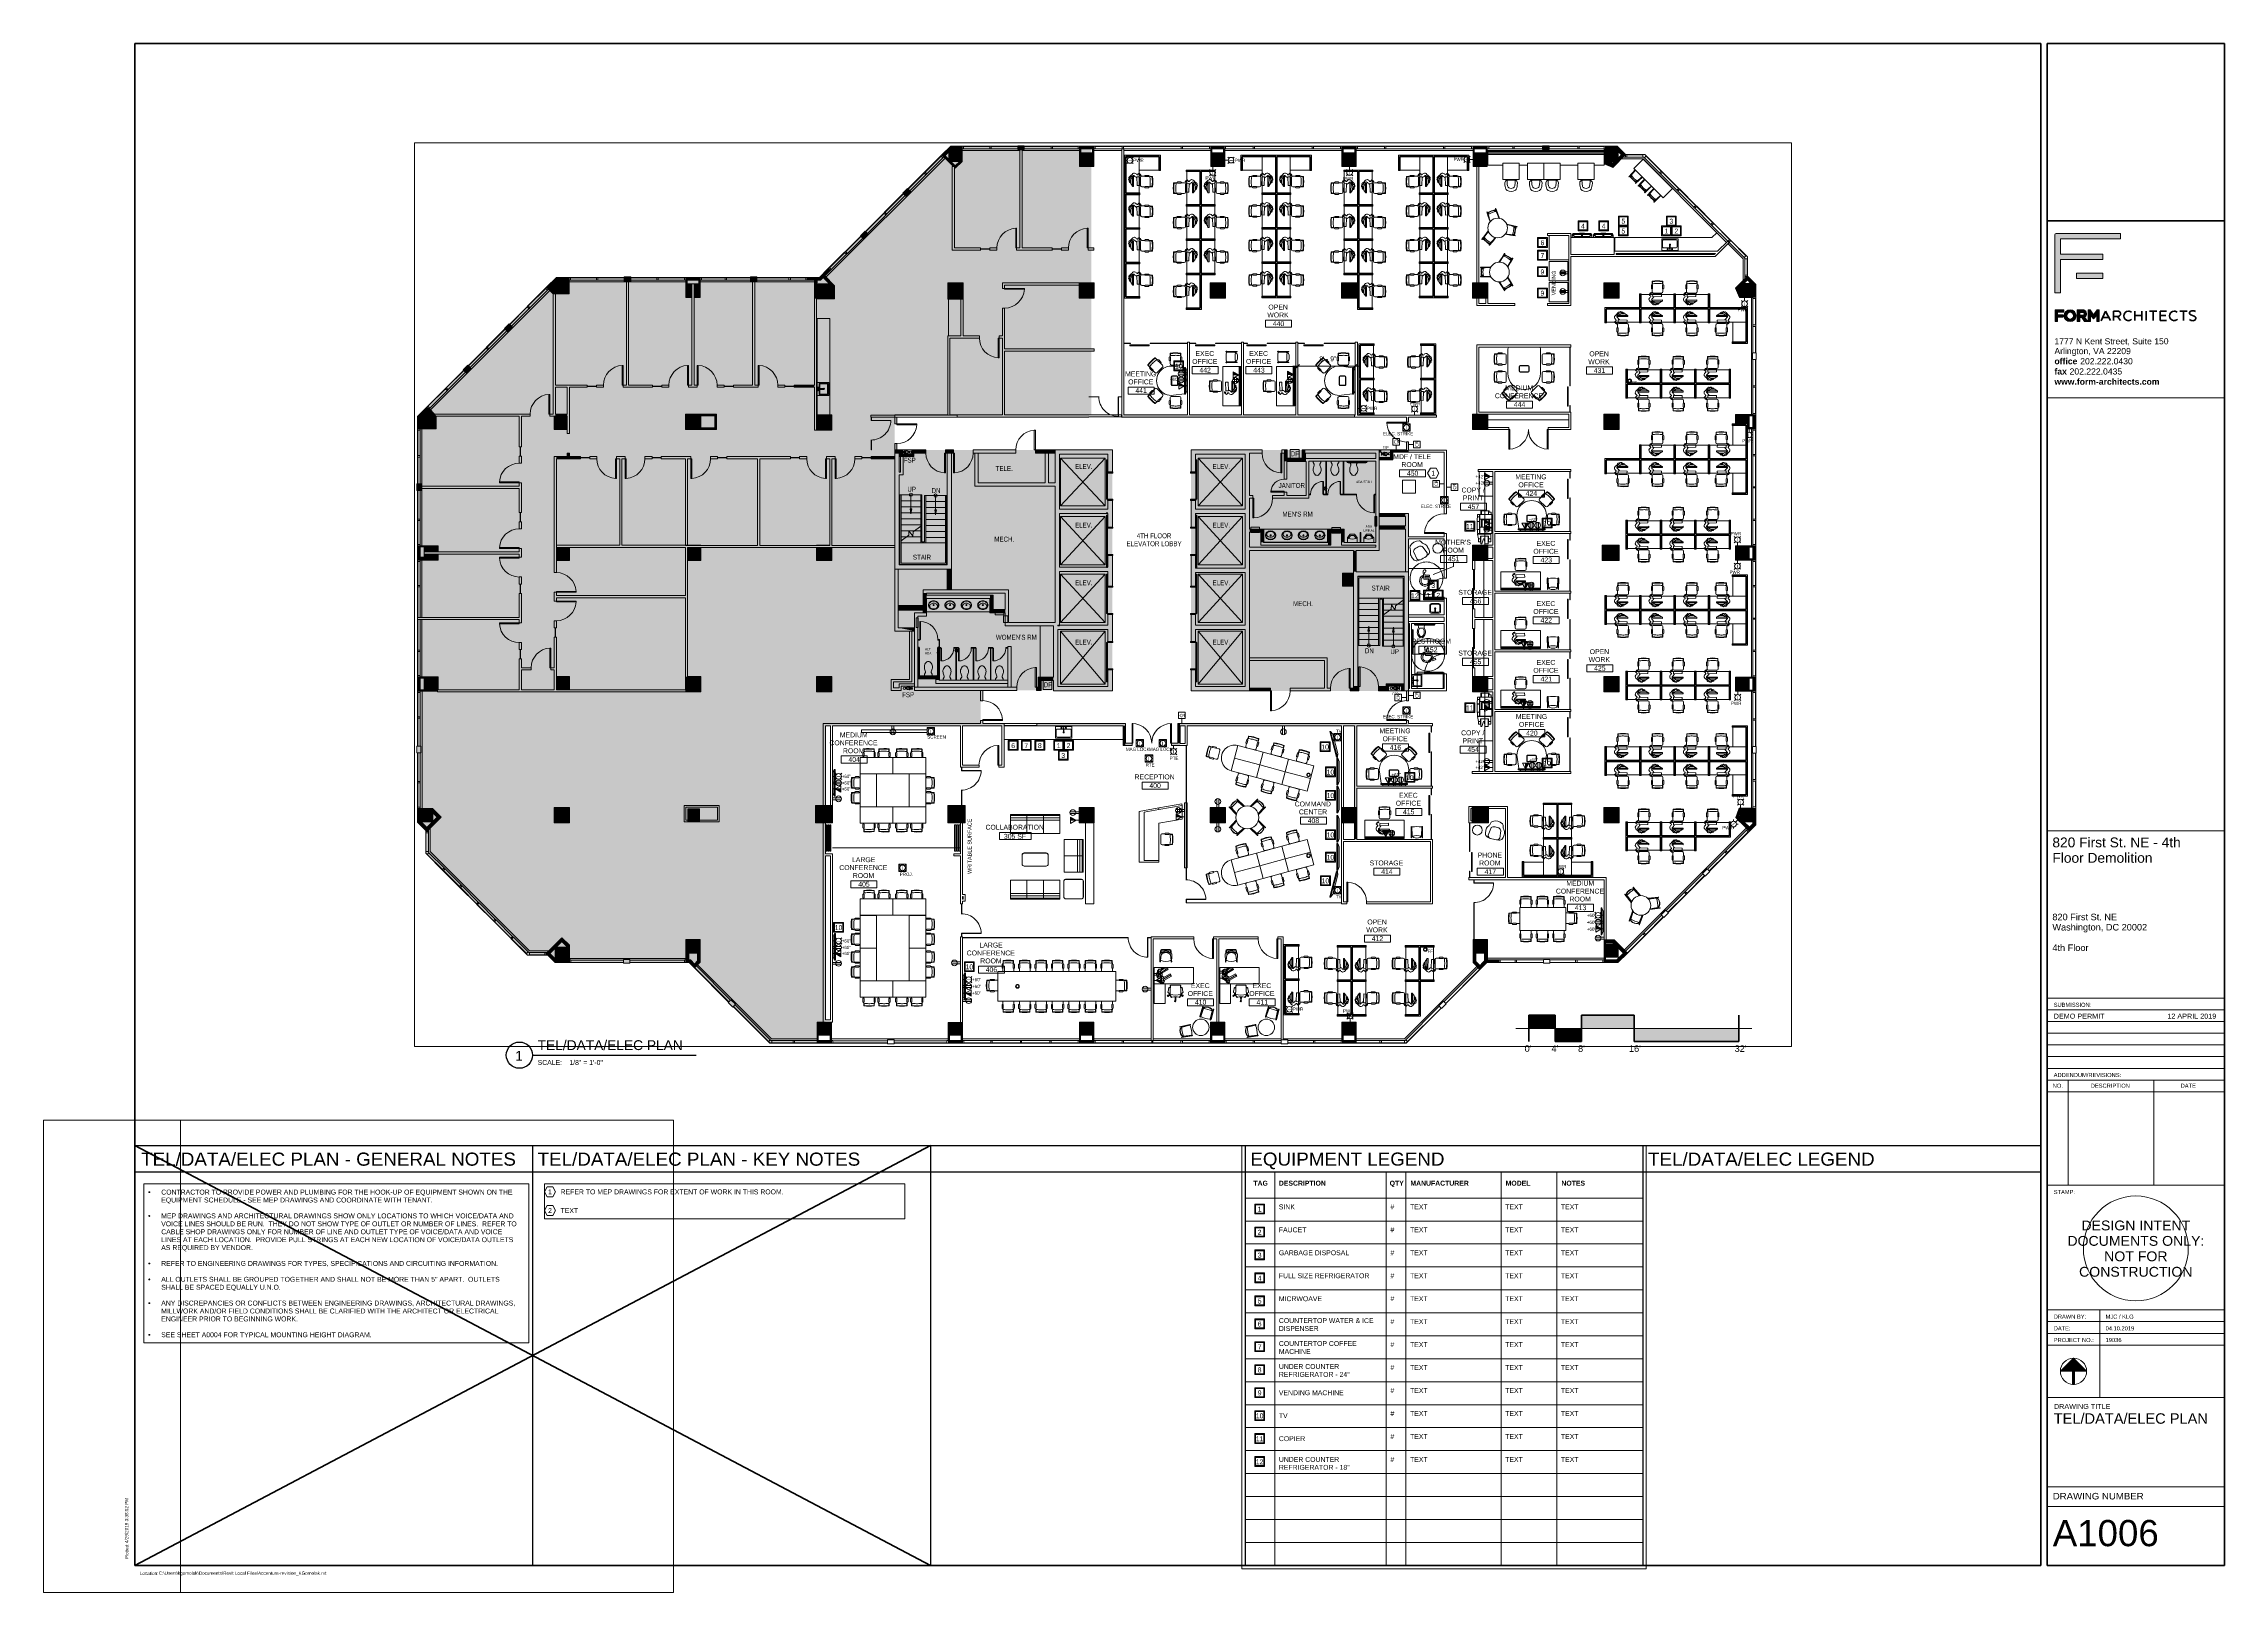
# Paper-space layout 'Layout1' of a CAD drawing. Header units: inches. Extents: x 0 to 41.6, y 0 to 29.5.
# The model-space entities are those that its viewports show. They can reach past a viewport. Long polylines and large blocks are cut down to what shows.
import ezdxf

# ---------------------------------------------------------------- set-up
doc = ezdxf.new("R2010")
doc.units = ezdxf.units.IN
doc.header["$MEASUREMENT"] = 0
doc.linetypes.add('Hidden 1_8_', pattern=[0.1875, 0.125, -0.0625])
doc.linetypes.add('Overhead', pattern=[0.15625, 0.09375, -0.0625])
for name, color, linetype, lineweight in [('820 1st St NE_04_Clean_dwg', 8, 'Continuous', 9), ('A-ANNO-DIMS', 211, 'Continuous', 9), ('A-ANNO-DIMS-96', 211, 'Continuous', 9), ('A-ANNO-NOTE', 131, 'Continuous', 20), ('A-ANNO-NOTE-THIN', 131, 'Continuous', 13), ('A-ANNO-NOTE-WIDE', 131, 'Continuous', 70), ('A-AREA-IDEN', 2, 'Continuous', 20), ('A-DETL', 90, 'Continuous', 9), ('A-DETL-GENF', 92, 'Continuous', 9), ('A-DETL-HDLN', 90, 'Hidden 1_8_', 9), ('A-DETL-MEDM', 33, 'Continuous', 9), ('A-DETL-THIN', 151, 'Continuous', 9), ('A-DETL-WIDE', 214, 'Continuous', 70), ('A-DOOR', 31, 'Continuous', 13), ('A-DOOR-FRAM', 31, 'Continuous', 9), ('A-DOOR-GLAZ', 31, 'Continuous', 9), ('A-GLAZ', 151, 'Continuous', 13), ('A-GLAZ-CURT', 52, 'Continuous', 9), ('A-WALL', 113, 'Continuous', 50), ('A-WALL-PATT', 111, 'Continuous', 13), ('E-COMM-IDEN', 2, 'Continuous', 9), ('E-ELEC-FIXT-IDEN', 2, 'Continuous', 9), ('G-ANNO-TEXT', 231, 'Continuous', 9), ('G-ANNO-TTLB', 6, 'Continuous', 9), ('G-ANNO-TTLB-MEDM', 33, 'Continuous', 20), ('G-ANNO-TTLB-THIN', 151, 'Continuous', 9), ('G-ANNO-TTLB-WIDE', 214, 'Continuous', 50), ('G-IMPT', 8, 'Continuous', 9), ('I-FURN', 30, 'Continuous', 9), ('I-FURN-PNLS', 30, 'Continuous', 9), ('I-WALL', 2, 'Continuous', 13), ('IRF-ANNO-TEXT', 250, 'Continuous', 9), ('IRF-COLUMN', 250, 'Continuous', 9), ('IRF-COLUMN-HATCH', 250, 'Continuous', 9), ('IRF-DOOR', 250, 'Continuous', 9), ('IRF-ELEVATOR', 250, 'Continuous', 9), ('IRF-ENG-PLUMBING-FIXTURE', 250, 'Continuous', 9), ('IRF-MILLWORK', 250, 'Continuous', 9), ('IRF-STAIR-RAMP', 250, 'Continuous', 9), ('IRF-WALL-FULL-HT', 250, 'Continuous', 9), ('IRF-WALL-FULL-HT-HATCH', 250, 'Continuous', 9), ('IRF-WALL-PART-HT', 250, 'Continuous', 9), ('IRF-WINDOW', 250, 'Continuous', 9), ('P-SANR-FIXT', 6, 'Continuous', 13), ('Q-CASE', 31, 'Continuous', 9), ('Q-SPCQ', 91, 'Continuous', 9), ('S-COLS', 52, 'Continuous', 13)]:
    doc.layers.add(name, color=color, linetype=linetype, lineweight=lineweight)
doc.layers.add('G-ANNO-NPLT', color=191, linetype='Continuous', plot=False)
doc.styles.add('Arial', font='arial.ttf', dxfattribs={"height": 9})
doc.styles.add('Arial_1', font='arial.ttf', dxfattribs={"height": 0.09375})
doc.styles.add('Arial_10', font='arial.ttf', dxfattribs={"height": 0.117188})
doc.styles.add('Arial_11', font='arial.ttf', dxfattribs={"height": 0.5})
doc.styles.add('Arial_12', font='arial.ttf', dxfattribs={"height": 0.199219})
doc.styles.add('Arial_13', font='arial.ttf', dxfattribs={"height": 0.1875})
doc.styles.add('Arial_14', font='arial.ttf', dxfattribs={"height": 0.125})
doc.styles.add('Arial_15', font='arial.ttf', dxfattribs={"width": 1.025, "height": 0.25})
doc.styles.add('Arial_2', font='arial.ttf', dxfattribs={"width": 0.85, "height": 6})
doc.styles.add('Arial_3', font='arial.ttf', dxfattribs={"height": 7.125})
doc.styles.add('Arial_4', font='arial.ttf', dxfattribs={"width": 0.85, "height": 9})
doc.styles.add('Arial_5', font='arial.ttf', dxfattribs={"height": 0.078125})
doc.styles.add('Arial_6', font='arial.ttf', dxfattribs={"width": 1.05, "height": 0.09375})
doc.styles.add('Arial_7', font='arial.ttf', dxfattribs={"width": 1.025, "height": 0.1875})
doc.styles.add('Arial_8', font='arial.ttf', dxfattribs={"width": 1.05, "height": 0.125})
doc.styles.add('Arial_9', font='arial.ttf', dxfattribs={"height": 0.0625})
doc.styles.add('Arial_B', font='arialbd.ttf', dxfattribs={"height": 9})
doc.styles.add('Arial_B_1', font='arialbd.ttf', dxfattribs={"height": 0.117188})
doc.styles.add('Swis721 LtCn BT', font='swisscl.ttf', dxfattribs={"height": 9})
doc.styles.add('Swis721 LtCn BT_1', font='swisscl.ttf', dxfattribs={"height": 4.5})
doc.styles.add('Tahoma', font='tahoma.ttf', dxfattribs={"height": 6})
doc.styles.add('Tahoma_1', font='tahoma.ttf', dxfattribs={"width": 0.85, "height": 6})
doc.dimstyles.new('Linear_-_3_32__Arial__85_-_1_2__Tolerance', dxfattribs={"dimscale": 12, "dimtxt": 9.182335, "dimasz": 0.5, "dimexe": 0.75, "dimexo": 0.5, "dimgap": 0.5, "dimtad": 1, "dimdec": 1, "dimrnd": 0.5, "dimzin": 3, "dimdsep": 46, "dimlunit": 4, "dimtxsty": 'Arial_4', "dimblk1": 'OBLIQUE', "dimblk2": 'OBLIQUE', "dimsah": 1, "dimcen": 0.09, "dimdle": 0.75, "dimazin": 0, "dimtfac": 1, "dimtdec": 4, "dimtix": 1, "dimtmove": 0, "dimatfit": 3, "dimfxl": 1, "dimtvp": 1, "dimfrac": 2, "dimtolj": 1, "dimtzin": 0, "dimarcsym": 2})

# ---------------------------------------------------------------- blocks, each defined once
blk = doc.blocks.new('FORM E1 30 x 42 _DC _ Arlington_ - Typical Sheet-2787305-TEL_DATA_ELEC PLAN')
at = {"layer": 'A-ANNO-NOTE', "lineweight": 9}
h = blk.add_hatch(color=256, dxfattribs=at)
h.paths.add_polyline_path([(39.235, 25.037), (38.735, 25.037), (38.735, 25.136), (39.235, 25.136)], flags=0)
edge = h.paths.add_edge_path(flags=0)
edge.add_line((39.57, 25.893), (39.57, 25.792))
edge.add_line((39.57, 25.792), (38.43, 25.792))
edge.add_line((38.43, 25.792), (38.43, 25.499))
edge.add_line((38.43, 25.499), (39.235, 25.499))
edge.add_line((39.235, 25.499), (39.235, 25.4))
edge.add_line((39.235, 25.4), (38.43, 25.4))
edge.add_line((38.43, 25.4), (38.43, 24.765))
edge.add_line((38.43, 24.765), (38.32, 24.765))
edge.add_line((38.32, 24.765), (38.32, 25.869))
edge.add_arc((38.344, 25.869), 0.0239, 90, 180, ccw=False)
edge.add_line((38.344, 25.893), (39.57, 25.893))
for points in [[(38.375, 24.303), (38.375, 24.217), (38.327, 24.217), (38.327, 24.439), (38.494, 24.439), (38.494, 24.396), (38.375, 24.396), (38.375, 24.346), (38.481, 24.346), (38.481, 24.303)], [(39.06, 24.346), (39.127, 24.438), (39.166, 24.438), (39.166, 24.217), (39.121, 24.217), (39.121, 24.339), (39.061, 24.266), (39.002, 24.339), (39.002, 24.217), (38.957, 24.217), (38.957, 24.438), (38.995, 24.438)]]:
    blk.add_hatch(color=256, dxfattribs=at).paths.add_polyline_path(points, flags=0)
h = blk.add_hatch(color=256, dxfattribs=at)
edge = h.paths.add_edge_path(flags=0)
edge.add_arc((38.613, 24.329), 0.0705, 180, 360)
edge.add_arc((38.613, 24.329), 0.0705, 0, 180)
edge = h.paths.add_edge_path(flags=0)
edge.add_arc((38.613, 24.329), 0.114, 0, 180)
edge.add_arc((38.613, 24.329), 0.114, 180, 360)
h = blk.add_hatch(color=256, dxfattribs=at)
edge = h.paths.add_edge_path(flags=0)
edge.add_arc((38.854, 24.365), 0.0259, 270, 450)
edge.add_line((38.854, 24.391), (38.795, 24.391))
edge.add_line((38.795, 24.391), (38.795, 24.339))
edge.add_line((38.795, 24.339), (38.854, 24.339))
edge = h.paths.add_edge_path(flags=0)
edge.add_arc((38.852, 24.367), 0.0742, -63.8252, 74.0243, ccw=False)
edge.add_line((38.884, 24.3), (38.951, 24.217))
edge.add_line((38.951, 24.217), (38.889, 24.217))
edge.add_line((38.889, 24.217), (38.835, 24.295))
edge.add_line((38.835, 24.295), (38.795, 24.295))
edge.add_line((38.795, 24.295), (38.795, 24.217))
edge.add_line((38.795, 24.217), (38.746, 24.217))
edge.add_line((38.746, 24.217), (38.746, 24.438))
edge.add_line((38.746, 24.438), (38.872, 24.438))
at = {"layer": 'G-ANNO-TTLB'}
h = blk.add_hatch(color=256, dxfattribs=at)
edge = h.paths.add_edge_path(flags=0)
edge.add_line((38.677, 4.463), (38.927, 4.213))
edge.add_line((38.927, 4.213), (38.697, 4.213))
edge.add_line((38.697, 4.213), (38.697, 3.964))
edge.add_arc((38.677, 4.213), 0.25, 265.5358, 274.4642, ccw=False)
edge.add_line((38.658, 3.964), (38.658, 4.213))
edge.add_line((38.658, 4.213), (38.427, 4.213))
edge.add_line((38.427, 4.213), (38.677, 4.463))
at = {"layer": 'A-ANNO-NOTE'}
for p, q in [((38.427, 4.213), (38.677, 4.463)), ((38.677, 4.463), (38.427, 4.213)), ((38.927, 4.213), (38.427, 4.213)), ((38.427, 4.213), (38.658, 4.213)), ((38.658, 4.213), (38.658, 3.964)), ((38.658, 4.213), (38.658, 3.964)), ((38.927, 4.213), (38.677, 4.463)), ((38.927, 4.213), (38.677, 4.463)), ((38.697, 4.213), (38.697, 3.964)), ((38.697, 3.964), (38.697, 4.213)), ((38.697, 4.213), (38.927, 4.213))]:
    blk.add_line(p, q, dxfattribs=at)
blk.add_circle((38.677, 4.213), 0.25, dxfattribs=at)
blk.add_arc((38.677, 4.213), 0.25, 265.5358, 274.4642, dxfattribs=at)
blk.add_arc((38.677, 4.213), 0.25, 265.5358, 274.4642, dxfattribs=at)
at = {"layer": 'G-ANNO-TTLB'}
for p, q in [((38.32, 25.869), (38.32, 24.765)), ((39.57, 25.893), (38.344, 25.893)), ((38.43, 25.499), (38.43, 25.792)), ((38.43, 25.792), (39.57, 25.792)), ((39.57, 25.792), (39.57, 25.893)), ((39.235, 25.499), (38.43, 25.499)), ((38.43, 24.765), (38.43, 25.4)), ((38.43, 25.4), (39.235, 25.4)), ((39.235, 25.4), (39.235, 25.499)), ((39.235, 25.136), (38.735, 25.136)), ((38.735, 25.136), (38.735, 25.037)), ((38.735, 25.037), (39.235, 25.037)), ((39.235, 25.037), (39.235, 25.136)), ((38.32, 24.765), (38.43, 24.765)), ((38.494, 24.439), (38.327, 24.439)), ((38.327, 24.439), (38.327, 24.217)), ((38.327, 24.217), (38.375, 24.217)), ((38.375, 24.346), (38.375, 24.396)), ((38.375, 24.396), (38.494, 24.396)), ((38.481, 24.346), (38.375, 24.346)), ((38.375, 24.303), (38.481, 24.303)), ((38.375, 24.217), (38.375, 24.303)), ((38.481, 24.303), (38.481, 24.346)), ((38.494, 24.396), (38.494, 24.439)), ((38.872, 24.438), (38.746, 24.438)), ((38.746, 24.438), (38.746, 24.217)), ((38.746, 24.217), (38.795, 24.217)), ((38.795, 24.339), (38.795, 24.391)), ((38.795, 24.391), (38.854, 24.391)), ((38.854, 24.339), (38.795, 24.339)), ((38.795, 24.217), (38.795, 24.295)), ((38.795, 24.295), (38.835, 24.295)), ((38.835, 24.295), (38.889, 24.217)), ((38.951, 24.217), (38.884, 24.3)), ((38.889, 24.217), (38.951, 24.217)), ((38.995, 24.438), (38.957, 24.438)), ((38.957, 24.438), (38.957, 24.217)), ((38.957, 24.217), (39.002, 24.217)), ((39.06, 24.346), (38.995, 24.438)), ((39.002, 24.217), (39.002, 24.339)), ((39.002, 24.339), (39.061, 24.266)), ((39.127, 24.438), (39.06, 24.346)), ((39.061, 24.266), (39.121, 24.339)), ((39.121, 24.339), (39.121, 24.217)), ((39.121, 24.217), (39.166, 24.217)), ((39.166, 24.438), (39.127, 24.438)), ((39.166, 24.217), (39.166, 24.438))]:
    blk.add_line(p, q, dxfattribs=at)
at = {"layer": 'G-ANNO-TTLB', "lineweight": 70}
for p, q in [((39.289, 24.415), (39.204, 24.233)), ((39.35, 24.293), (39.232, 24.293)), ((39.289, 24.415), (39.38, 24.234)), ((39.44, 24.415), (39.524, 24.415)), ((39.44, 24.234), (39.44, 24.415)), ((39.44, 24.315), (39.516, 24.315)), ((39.516, 24.315), (39.575, 24.234)), ((39.849, 24.415), (39.849, 24.234)), ((39.849, 24.33), (39.982, 24.33)), ((39.982, 24.415), (39.982, 24.234)), ((40.061, 24.415), (40.061, 24.234)), ((40.263, 24.415), (40.124, 24.415)), ((40.193, 24.415), (40.193, 24.234)), ((40.326, 24.415), (40.45, 24.415)), ((40.326, 24.415), (40.326, 24.234)), ((40.326, 24.33), (40.438, 24.33)), ((40.326, 24.234), (40.45, 24.234)), ((40.845, 24.415), (40.706, 24.415)), ((40.775, 24.415), (40.775, 24.234))]:
    blk.add_line(p, q, dxfattribs=at)
at = {"layer": 'G-ANNO-TTLB', "lineweight": 30}
for p, q in [((1.74, 8.514), (38.052, 8.514)), ((9.318, 8.514), (9.318, 0.514)), ((16.896, 8.514), (16.896, 0.514)), ((22.896, 8.514), (22.896, 0.514)), ((30.474, 8.514), (30.474, 0.514)), ((1.74, 8.014), (38.052, 8.014))]:
    blk.add_line(p, q, dxfattribs=at)
at = {"layer": 'G-ANNO-TTLB'}
for centre, radius, start, end in [((38.344, 25.869), 0.0239, 90, 180), ((38.613, 24.329), 0.114, 0, 180), ((38.613, 24.329), 0.114, 180, 0), ((38.613, 24.329), 0.0705, 0, 180), ((38.613, 24.329), 0.0705, 180, 0), ((38.854, 24.365), 0.0259, 270, 90), ((38.852, 24.367), 0.0742, 296.1748, 74.0243)]:
    blk.add_arc(centre, radius, start, end, dxfattribs=at)
at = {"layer": 'G-ANNO-TTLB', "lineweight": 70}
for centre, radius, start, end in [((39.524, 24.365), 0.0501, 261.4304, 90), ((39.724, 24.324), 0.0905, 90, 270), ((39.724, 24.324), 0.0905, 51.4628, 90), ((39.724, 24.316), 0.0819, 270, 318), ((40.596, 24.324), 0.0905, 90, 270), ((40.596, 24.324), 0.0905, 51.4628, 90), ((40.596, 24.316), 0.0819, 270, 318), ((40.952, 24.328), 0.0959, 226.4492, 268.7721), ((40.948, 24.328), 0.0959, 55.5053, 88.7721)]:
    blk.add_arc(centre, radius, start, end, dxfattribs=at)
for points in [[(40.95, 24.424), (40.897, 24.43), (40.844, 24.363), (40.942, 24.33)], [(40.95, 24.232), (41.007, 24.235), (41.05, 24.315), (40.942, 24.33)]]:
    blk.add_open_spline(points, degree=3, dxfattribs=at)
at = {"layer": 'G-ANNO-TTLB-MEDM'}
for p, q in [((38.177, 22.764), (41.552, 22.764)), ((38.177, 14.514), (41.552, 14.514)), ((38.177, 11.324), (41.552, 11.324)), ((38.177, 11.101), (41.552, 11.101)), ((38.177, 10.878), (41.552, 10.878)), ((38.177, 10.655), (41.552, 10.655)), ((38.177, 10.432), (41.552, 10.432)), ((38.177, 10.209), (41.552, 10.209)), ((38.177, 9.986), (41.552, 9.986)), ((38.177, 9.763), (41.552, 9.763)), ((38.177, 9.54), (41.552, 9.54)), ((41.552, 7.757), (38.177, 7.757)), ((41.552, 2.014), (38.177, 2.014)), ((41.552, 1.639), (38.177, 1.639))]:
    blk.add_line(p, q, dxfattribs=at)
at = {"layer": 'G-ANNO-TTLB-THIN'}
for p, q in [((38.576, 7.757), (38.576, 9.763)), ((40.206, 7.757), (40.206, 9.763)), ((38.177, 5.382), (41.552, 5.382)), ((38.177, 5.382), (41.552, 5.382)), ((38.177, 5.159), (41.552, 5.159)), ((39.177, 5.382), (39.177, 3.713)), ((38.177, 4.936), (41.552, 4.936)), ((38.177, 4.713), (41.552, 4.713)), ((38.177, 3.713), (41.552, 3.713)), ((38.177, 3.713), (41.552, 3.713)), ((38.177, 3.713), (41.552, 3.713))]:
    blk.add_line(p, q, dxfattribs=at)
blk.add_circle((39.865, 6.554), 1, dxfattribs=at)
at = {"layer": 'G-ANNO-TTLB-WIDE'}
for p, q in [((38.052, 29.514), (1.74, 29.514)), ((1.74, 29.514), (1.74, 0.514)), ((38.052, 24.514), (38.052, 29.514)), ((38.177, 29.514), (38.177, 24.514)), ((38.177, 29.514), (41.552, 29.514)), ((41.552, 29.514), (41.552, 0.514)), ((38.177, 26.139), (41.552, 26.139)), ((38.052, 0.514), (38.052, 24.514)), ((38.177, 24.514), (38.177, 0.514)), ((1.74, 0.514), (38.052, 0.514)), ((38.177, 0.514), (41.552, 0.514))]:
    blk.add_line(p, q, dxfattribs=at)
blk.add_circle((38.613, 24.329), 0.0705, dxfattribs=at)
at = {"layer": 'G-ANNO-TTLB', "attachment_point": 1}
for s, insert, char_height, width, style in [('Arlington, VA 22209', (38.314, 23.713), 0.11719, 1.81169, 'Arial_10'), ('1777 N Kent Street, Suite 150', (38.314, 23.9), 0.11719, 2.70806, 'Arial_10'), ('fax ', (38.314, 23.325), 0.1172, 0.35034, 'Arial_B_1'), ('office', (38.314, 23.52), 0.1172, 0.53972, 'Arial_B_1'), ('202.222.0435', (38.603, 23.325), 0.11719, 1.24988, 'Arial_10'), (' 202.222.0430', (38.76, 23.52), 0.11719, 1.30669, 'Arial_10'), ('www.form-architects.com', (38.314, 23.13), 0.11719, 2.48712, 'Arial_B_1'), ('SUBMISSION:', (38.3, 11.236), 0.07812, 0.89006, 'Arial_5'), ('NO.', (38.282, 9.694), 0.0781, 0.23988, 'Arial_5'), ('ADDENDUM/REVISIONS:', (38.3, 9.898), 0.07812, 1.60022, 'Arial_5'), ('DESCRIPTION', (39.006, 9.694), 0.07812, 0.92794, 'Arial_5'), ('DATE', (40.719, 9.694), 0.0781, 0.36297, 'Arial_5'), ('STAMP:', (38.3, 7.669), 0.0781, 0.505, 'Arial_5'), ('DESIGN INTENT', (38.828, 7.086), 0.1875, 2.52342, 'Arial_7'), ('DOCUMENTS ONLY:', (38.561, 6.792), 0.1875, 3.17045, 'Arial_7'), ('NOT FOR', (39.261, 6.498), 0.1875, 1.47523, 'Arial_7'), ('CONSTRUCTION', (38.783, 6.203), 0.1875, 2.63665, 'Arial_7'), ('DRAWN BY:', (38.3, 5.294), 0.0781, 0.77328, 'Arial_5'), ('DATE:', (38.3, 5.071), 0.0781, 0.40084, 'Arial_5'), ('PROJECT NO.:', (38.3, 4.848), 0.07812, 0.95003, 'Arial_5'), ('DRAWING TITLE', (38.304, 3.59), 0.09375, 1.32231, 'Arial_6'), ('DRAWING NUMBER', (38.282, 1.896), 0.125, 2.10112, 'Arial_8'), ('Location:', (1.834, 0.394), 0.0625, 0.43241, 'Arial_9')]:
    blk.add_mtext(s, dxfattribs=dict(at, insert=insert, char_height=char_height, width=width, style=style))
at = {"layer": 'G-ANNO-TTLB', "insert": (1.554, 0.636), "char_height": 0.0625, "width": 0.36297, "attachment_point": 1, "rotation": 90, "style": 'Arial_9'}
blk.add_mtext('Plotted:', dxfattribs=at)
blk = doc.blocks.new('Viewport - Default-43798-TEL_DATA_ELEC PLAN')
at = {"layer": 'G-ANNO-TTLB', "lineweight": 30}
blk.add_circle((-0.25, 0), 0.25, dxfattribs=at)
at = {"layer": 'G-ANNO-TTLB', "insert": (0.097, -0.092), "char_height": 0.0937, "width": 0.57128, "attachment_point": 1, "style": 'Arial_1'}
blk.add_mtext('SCALE:', dxfattribs=at)
blk = doc.blocks.new('Graphic_Scale1-8_-_Arch_-_Filled_1564 - Graphic Scale 1-8-2473099-TEL_DATA_ELEC PLAN')
at = {"layer": 'A-ANNO-NOTE', "lineweight": 9}
for points in [[(-1.506, 0.25), (-1.506, 0), (-2.006, 0), (-2.006, 0.25)], [(-1.006, 0), (-1.006, -0.25), (-1.506, -0.25), (-1.506, 0)], [(-0.006, 0.25), (-0.006, 0), (-1.006, 0), (-1.006, 0.25)], [(1.994, -0.25), (0, -0.25), (0, 0), (1.994, 0)]]:
    blk.add_hatch(color=256, dxfattribs=at).paths.add_polyline_path(points, flags=0)
at = {"layer": 'A-ANNO-NOTE'}
for p, q in [((-1.506, 0.25), (-2.006, 0.25)), ((-2.006, 0.25), (-2.006, 0)), ((-2.006, 0), (-1.506, 0)), ((-1.506, 0), (-1.506, 0.25)), ((-1.006, 0), (-1.506, 0)), ((-1.506, 0), (-1.506, -0.25)), ((-0.006, 0.25), (-1.006, 0.25)), ((-1.006, 0.25), (-1.006, 0)), ((-1.006, 0), (-0.006, 0)), ((-1.006, -0.25), (-1.006, 0)), ((-0.006, 0), (-0.006, 0.25)), ((1.994, 0), (0, 0)), ((0, 0), (0, -0.25)), ((1.994, -0.25), (1.994, 0)), ((-1.506, -0.25), (-1.006, -0.25)), ((0, -0.25), (1.994, -0.25))]:
    blk.add_line(p, q, dxfattribs=at)
at = {"layer": 'A-ANNO-NOTE-THIN'}
blk.add_line((-2.256, 0), (2.244, 0), dxfattribs=at)
at = {"layer": 'A-ANNO-NOTE-WIDE'}
for p, q in [((-2.006, 0.25), (-1.506, 0.25)), ((-2.006, -0.25), (-2.006, 0.25)), ((-1.506, 0.25), (-1.506, -0.25)), ((-1.006, 0.25), (0, 0.25)), ((-1.006, -0.25), (-1.006, 0.25)), ((0, 0.25), (0, -0.25)), ((1.994, -0.25), (1.994, 0.25)), ((-1.506, -0.25), (-1.006, -0.25)), ((0, -0.25), (1.994, -0.25))]:
    blk.add_line(p, q, dxfattribs=at)
at = {"layer": 'A-ANNO-NOTE', "lineweight": 9, "char_height": 0.125, "attachment_point": 1, "style": 'Arial_14'}
for s, insert, width in [("0'", (-2.087, -0.323), 0.15781), ("4'", (-1.575, -0.323), 0.15781), ("8'", (-1.069, -0.323), 0.15781), ("16'", (-0.099, -0.323), 0.27459), ("32'", (1.914, -0.323), 0.27459)]:
    blk.add_mtext(s, dxfattribs=dict(at, insert=insert, width=width))
blk = doc.blocks.new('Single-Flush - 36_ x 96_-2566536-New Construction - Tel_Data_Elec Plan')
at = {"layer": 'A-DOOR', "color": 10, "lineweight": 20}
for p, q in [((16.25, -2), (16.25, -38.024)), ((18, -2), (16.25, -2)), ((18, -2), (18, -38.024)), ((18, -38.024), (16.25, -38.024))]:
    blk.add_line(p, q, dxfattribs=at)
at = {"layer": 'A-DOOR', "lineweight": 9}
blk.add_arc((18, -2), 36.067, 180, 267.2188, dxfattribs=at)
blk = doc.blocks.new('Single-Flush - 36_ x 96_-2566598-New Construction - Tel_Data_Elec Plan')
at = {"layer": 'A-DOOR', "color": 10, "lineweight": 20}
for p, q in [((16.25, 2), (16.25, 38.024)), ((18, 38.024), (16.25, 38.024)), ((18, 2), (18, 38.024)), ((18, 2), (16.25, 2))]:
    blk.add_line(p, q, dxfattribs=at)
at = {"layer": 'A-DOOR', "lineweight": 9}
blk.add_arc((18, 2), 36.067, 92.7812, 180, dxfattribs=at)
blk = doc.blocks.new('Double-Flush - 72_ x 84_-2566513-New Construction - Tel_Data_Elec Plan')
at = {"layer": 'A-DOOR', "color": 10, "lineweight": 20}
for p, q in [((-36, 38), (-34.25, 38)), ((-36, 2), (-36, 38)), ((-34.25, 2), (-34.25, 38)), ((34.25, 2), (34.25, 37.957)), ((36, 2), (36, 38)), ((-36, 2), (-34.25, 2)), ((36, 2), (34.25, 2))]:
    blk.add_line(p, q, dxfattribs=at)
at = {"layer": 'A-DOOR', "lineweight": 9}
for centre, start, end in [((-36, 2), 0, 90), ((36, 2), 90, 180)]:
    blk.add_arc(centre, 36, start, end, dxfattribs=at)
blk = doc.blocks.new('Single-Flush - 36_ x 96_-2393538-New Construction - Tel_Data_Elec Plan')
at = {"layer": 'A-DOOR', "color": 10, "lineweight": 20}
for p, q in [((16.25, -1.875), (16.25, -37.899)), ((18, -1.875), (16.25, -1.875)), ((18, -1.875), (18, -37.899)), ((18, -37.899), (16.25, -37.899))]:
    blk.add_line(p, q, dxfattribs=at)
at = {"layer": 'A-DOOR', "lineweight": 9}
blk.add_arc((18, -1.875), 36.067, 180, 267.2188, dxfattribs=at)
blk = doc.blocks.new('System Panel - Glazed-2610438-New Construction - Tel_Data_Elec Plan')
at = {"layer": 'A-GLAZ-CURT', "color": 10, "lineweight": 20}
for p, q in [((28.729, 0.25), (-28.729, 0.25)), ((-28.729, 0.25), (-28.729, -0.25)), ((28.729, -0.25), (28.729, 0.25)), ((-28.729, -0.25), (28.729, -0.25))]:
    blk.add_line(p, q, dxfattribs=at)
blk = doc.blocks.new('System Panel - Glazed-2610409-New Construction - Tel_Data_Elec Plan')
at = {"layer": 'A-GLAZ-CURT', "color": 10, "lineweight": 20}
for p, q in [((30.75, 0.25), (-30.75, 0.25)), ((-30.75, 0.25), (-30.75, -0.25)), ((30.75, -0.25), (30.75, 0.25)), ((-30.75, -0.25), (30.75, -0.25))]:
    blk.add_line(p, q, dxfattribs=at)
blk = doc.blocks.new('CWDR_Single Sliding DOOR - 3_5_-2610408-New Construction - Tel_Data_Elec Plan')
at = {"layer": 'A-DOOR-FRAM'}
for p, q in [((16.25, -3), (-19, -3)), ((-19, -3), (-19, -3.5625)), ((16.25, -3), (16.25, -3.5625)), ((-19, -3.9375), (-19, -4.5)), ((16.25, -3.9375), (16.25, -4.5)), ((-19, -4.5), (16.25, -4.5))]:
    blk.add_line(p, q, dxfattribs=at)
at = {"layer": 'A-DOOR-GLAZ', "color": 10, "lineweight": 20}
for p, q in [((-19, -3.5625), (16.25, -3.5625)), ((-19, -3.9375), (-19, -3.5625)), ((16.25, -3.5625), (16.25, -3.9375)), ((16.25, -3.9375), (-19, -3.9375))]:
    blk.add_line(p, q, dxfattribs=at)
blk = doc.blocks.new('System Panel - Glazed-2610328-New Construction - Tel_Data_Elec Plan')
at = {"layer": 'A-GLAZ-CURT', "color": 10, "lineweight": 20}
for p, q in [((6, 0.25), (-6, 0.25)), ((-6, 0.25), (-6, -0.25)), ((6, -0.25), (6, 0.25)), ((-6, -0.25), (6, -0.25))]:
    blk.add_line(p, q, dxfattribs=at)
blk = doc.blocks.new('CWDR_Single Sliding DOOR - 3_5_-2610327-New Construction - Tel_Data_Elec Plan')
at = {"layer": 'A-DOOR-FRAM'}
for p, q in [((-19, 3.9375), (-19, 4.5)), ((-19, 4.5), (16.25, 4.5)), ((16.25, 3.9375), (16.25, 4.5)), ((-19, 3), (-19, 3.5625)), ((16.25, 3), (16.25, 3.5625)), ((16.25, 3), (-19, 3))]:
    blk.add_line(p, q, dxfattribs=at)
at = {"layer": 'A-DOOR-GLAZ', "color": 10, "lineweight": 20}
for p, q in [((16.25, 3.9375), (-19, 3.9375)), ((-19, 3.9375), (-19, 3.5625)), ((16.25, 3.5625), (16.25, 3.9375)), ((-19, 3.5625), (16.25, 3.5625))]:
    blk.add_line(p, q, dxfattribs=at)
blk = doc.blocks.new('System Panel - Glazed-2458939-New Construction - Tel_Data_Elec Plan')
at = {"layer": 'A-GLAZ-CURT', "color": 10, "lineweight": 20}
for p, q in [((9.0625, 0.25), (-9.0625, 0.25)), ((-9.0625, 0.25), (-9.0625, -0.25)), ((9.0625, -0.25), (9.0625, 0.25)), ((-9.0625, -0.25), (9.0625, -0.25))]:
    blk.add_line(p, q, dxfattribs=at)
blk = doc.blocks.new('storefront - glass swinging - SNGL - GLASS - OFFICE DOORS-2458940-New Construction - Tel_Data_Elec Plan')
at = {"layer": 'A-DETL-GENF'}
for p, q in [((18, 0.158), (17.5, 0.158)), ((17.5, 0.158), (17.5, -35.838)), ((18, 0.158), (18, -35.842))]:
    blk.add_line(p, q, dxfattribs=at)
blk.add_arc((18, 0.158), 36, 179.2042, 270, dxfattribs=at)
blk = doc.blocks.new('System Panel - Glazed-2411095-New Construction - Tel_Data_Elec Plan')
at = {"layer": 'A-GLAZ-CURT', "color": 10, "lineweight": 20}
for p, q in [((3, 0.25), (-3, 0.25)), ((-3, 0.25), (-3, -0.25)), ((3, -0.25), (3, 0.25)), ((-3, -0.25), (3, -0.25))]:
    blk.add_line(p, q, dxfattribs=at)
blk = doc.blocks.new('Benching - 6_-0_ bench-2529320-New Construction - Tel_Data_Elec Plan')
at = {"layer": 'I-FURN-PNLS'}
for p, q in [((28.57, 54.736), (28.57, 50.873)), ((46.741, 50.89), (46.741, 54.751)), ((27.669, 50.414), (27.669, 49.158)), ((47.412, 49.042), (47.412, 50.414)), ((26.4, 48.098), (26.4, 42.49)), ((28.564, 42.49), (28.564, 48.098)), ((46.843, 48.098), (46.843, 42.49)), ((49.012, 42.49), (49.012, 48.098)), ((27.669, 41.429), (27.669, 36.252)), ((47.412, 36.362), (47.412, 41.543)), ((29.967, 33.954), (45.217, 33.954)), ((73.5, 31.5), (1.5, 31.5)), ((1.5, 31.5), (1.5, 1.5)), ((73.5, 1.5), (73.5, 31.5)), ((25.902, 28.639), (24.094, 27.866)), ((25.038, 26.242), (26.604, 27.43)), ((28.723, 25.871), (44.722, 26.428)), ((44.722, 26.428), (44.885, 21.77)), ((28.885, 21.212), (28.723, 25.871)), ((44.885, 21.77), (28.885, 21.212)), ((46.522, 15.211), (28.396, 15.116)), ((28.396, 15.116), (28.406, 13.116)), ((46.532, 13.211), (46.522, 15.211)), ((28.406, 13.116), (46.532, 13.211)), ((29.18, 13.12), (33.542, 10.143)), ((41.428, 10.184), (45.759, 13.207)), ((33.542, 10.143), (41.428, 10.184)), ((73.5, 1.5), (1.5, 1.5)), ((1.5, 1.5), (1.5, 0.25)), ((73.5, 0.25), (73.5, 1.5)), ((73.5, 0.25), (1.5, 0.25)), ((1.5, 0.25), (1.5, -0.25)), ((73.5, -0.25), (73.5, 0.25)), ((1.5, -0.25), (73.5, -0.25)), ((1.5, -0.25), (1.5, -1.5)), ((73.5, -1.5), (73.5, -0.25)), ((1.5, -1.5), (73.5, -1.5))]:
    blk.add_line(p, q, dxfattribs=at)
at = {"layer": 'I-FURN-PNLS', "flags": 128}
for points in [[(28.063, 55.192), (28.063, 54.557), (28.063, 53.977), (28.063, 53.453), (28.063, 52.987), (28.063, 52.579), (28.063, 52.23), (28.063, 51.94), (28.063, 51.71), (28.063, 51.54), (28.063, 51.431), (28.063, 51.382), (28.063, 51.379)], [(47.248, 51.396), (47.248, 51.426), (47.248, 51.517), (47.248, 51.668), (47.248, 51.88), (47.248, 52.152), (47.248, 52.483), (47.248, 52.872), (47.248, 53.32), (47.248, 53.826), (47.248, 54.389), (47.248, 55.007), (47.248, 55.208)], [(28.063, 51.379), (28.063, 51.409), (28.063, 51.5), (28.063, 51.581)], [(46.741, 50.889), (44.641, 51.208), (42.531, 51.443), (40.412, 51.594), (38.29, 51.66), (36.166, 51.641), (34.045, 51.537), (31.93, 51.348), (29.824, 51.075), (28.57, 50.871)], [(47.248, 51.598), (47.248, 51.472), (47.248, 51.406), (47.248, 51.396)], [(28.57, 50.871), (28.55, 50.872), (28.53, 50.873), (28.509, 50.875), (28.489, 50.878), (28.469, 50.882), (28.449, 50.886), (28.43, 50.891), (28.41, 50.897), (28.391, 50.904), (28.372, 50.911), (28.354, 50.92), (28.336, 50.929), (28.318, 50.938), (28.301, 50.949), (28.284, 50.96), (28.267, 50.972), (28.251, 50.984), (28.235, 50.997), (28.22, 51.011), (28.206, 51.025), (28.192, 51.04), (28.179, 51.056), (28.166, 51.071), (28.154, 51.088), (28.143, 51.105), (28.132, 51.122), (28.123, 51.14), (28.113, 51.158), (28.105, 51.176), (28.097, 51.195), (28.09, 51.214), (28.084, 51.233), (28.079, 51.253), (28.074, 51.273), (28.07, 51.293), (28.067, 51.313), (28.065, 51.333), (28.063, 51.353), (28.063, 51.373), (28.063, 51.379)], [(47.248, 51.396), (47.247, 51.376), (47.246, 51.355), (47.244, 51.335), (47.241, 51.315), (47.238, 51.295), (47.233, 51.275), (47.228, 51.256), (47.222, 51.236), (47.215, 51.217), (47.208, 51.198), (47.199, 51.18), (47.19, 51.162), (47.181, 51.144), (47.17, 51.126), (47.159, 51.109), (47.147, 51.093), (47.135, 51.077), (47.122, 51.061), (47.108, 51.046), (47.094, 51.032), (47.079, 51.018), (47.064, 51.005), (47.048, 50.992), (47.031, 50.98), (47.015, 50.969), (46.997, 50.958), (46.98, 50.948), (46.962, 50.939), (46.943, 50.931), (46.924, 50.923), (46.905, 50.916), (46.886, 50.91), (46.866, 50.904), (46.847, 50.9), (46.827, 50.896), (46.807, 50.893), (46.787, 50.891), (46.766, 50.889), (46.746, 50.889), (46.741, 50.889)], [(28.564, 48.098), (28.563, 48.142), (28.561, 48.185), (28.556, 48.228), (28.55, 48.271), (28.543, 48.313), (28.533, 48.356), (28.522, 48.397), (28.509, 48.439), (28.495, 48.48), (28.479, 48.52), (28.461, 48.559), (28.442, 48.598), (28.421, 48.636), (28.399, 48.673), (28.375, 48.709), (28.35, 48.745), (28.323, 48.779), (28.296, 48.812), (28.266, 48.844), (28.236, 48.875), (28.204, 48.904), (28.171, 48.932), (28.138, 48.959), (28.103, 48.985), (28.067, 49.009), (28.03, 49.032), (27.992, 49.053), (27.953, 49.072), (27.914, 49.09), (27.874, 49.107), (27.833, 49.122), (27.792, 49.135), (27.751, 49.147), (27.708, 49.157), (27.666, 49.165), (27.623, 49.171), (27.58, 49.176), (27.537, 49.179), (27.494, 49.18), (27.45, 49.18), (27.407, 49.178), (27.364, 49.174), (27.321, 49.168), (27.278, 49.161), (27.236, 49.152), (27.194, 49.142), (27.153, 49.129), (27.112, 49.115), (27.071, 49.1), (27.032, 49.082), (26.993, 49.064), (26.954, 49.043), (26.917, 49.021), (26.881, 48.998), (26.845, 48.973), (26.811, 48.947), (26.777, 48.92), (26.745, 48.891), (26.714, 48.861), (26.684, 48.829), (26.655, 48.797), (26.628, 48.763), (26.602, 48.729), (26.578, 48.693), (26.555, 48.656), (26.533, 48.619), (26.513, 48.58), (26.495, 48.541), (26.478, 48.501), (26.462, 48.461), (26.449, 48.42), (26.437, 48.378), (26.426, 48.336), (26.418, 48.294), (26.411, 48.251), (26.405, 48.208), (26.402, 48.165), (26.4, 48.122), (26.4, 48.098)], [(49.012, 48.098), (49.011, 48.142), (49.008, 48.185), (49.004, 48.228), (48.998, 48.271), (48.99, 48.314), (48.981, 48.356), (48.969, 48.398), (48.957, 48.439), (48.942, 48.48), (48.926, 48.521), (48.908, 48.56), (48.889, 48.599), (48.868, 48.637), (48.846, 48.674), (48.822, 48.711), (48.797, 48.746), (48.77, 48.78), (48.743, 48.813), (48.713, 48.845), (48.683, 48.876), (48.651, 48.906), (48.618, 48.934), (48.584, 48.961), (48.549, 48.986), (48.513, 49.011), (48.476, 49.033), (48.438, 49.054), (48.4, 49.074), (48.36, 49.092), (48.32, 49.109), (48.28, 49.124), (48.238, 49.137), (48.197, 49.149), (48.154, 49.158), (48.112, 49.167), (48.069, 49.173), (48.026, 49.178), (47.983, 49.181), (47.939, 49.182), (47.896, 49.182), (47.853, 49.18), (47.809, 49.176), (47.766, 49.17), (47.724, 49.163), (47.681, 49.154), (47.639, 49.143), (47.598, 49.131), (47.557, 49.117), (47.516, 49.101), (47.476, 49.084), (47.437, 49.065), (47.399, 49.045), (47.362, 49.023), (47.325, 49), (47.29, 48.975), (47.255, 48.949), (47.222, 48.921), (47.189, 48.892), (47.158, 48.862), (47.128, 48.831), (47.099, 48.798), (47.072, 48.764), (47.046, 48.73), (47.022, 48.694), (46.999, 48.657), (46.977, 48.62), (46.957, 48.581), (46.938, 48.542), (46.921, 48.502), (46.906, 48.462), (46.892, 48.42), (46.88, 48.379), (46.87, 48.337), (46.861, 48.294), (46.854, 48.251), (46.849, 48.208), (46.846, 48.165), (46.844, 48.122), (46.843, 48.098)], [(26.4, 42.49), (26.401, 42.447), (26.403, 42.404), (26.408, 42.361), (26.414, 42.318), (26.421, 42.275), (26.431, 42.233), (26.442, 42.191), (26.455, 42.15), (26.469, 42.109), (26.485, 42.069), (26.503, 42.029), (26.522, 41.99), (26.543, 41.952), (26.565, 41.915), (26.589, 41.879), (26.614, 41.844), (26.641, 41.81), (26.668, 41.777), (26.698, 41.745), (26.728, 41.714), (26.76, 41.684), (26.793, 41.656), (26.826, 41.629), (26.861, 41.604), (26.897, 41.58), (26.934, 41.557), (26.972, 41.536), (27.011, 41.516), (27.05, 41.498), (27.09, 41.482), (27.131, 41.467), (27.172, 41.453), (27.213, 41.442), (27.256, 41.432), (27.298, 41.424), (27.341, 41.417), (27.384, 41.412), (27.427, 41.409), (27.47, 41.408), (27.514, 41.408), (27.557, 41.411), (27.6, 41.414), (27.643, 41.42), (27.686, 41.427), (27.728, 41.436), (27.77, 41.447), (27.811, 41.459), (27.852, 41.473), (27.893, 41.489), (27.932, 41.506), (27.971, 41.525), (28.009, 41.545), (28.047, 41.567), (28.083, 41.59), (28.119, 41.615), (28.153, 41.641), (28.187, 41.669), (28.219, 41.698), (28.25, 41.728), (28.28, 41.759), (28.309, 41.792), (28.336, 41.825), (28.362, 41.86), (28.386, 41.896), (28.409, 41.932), (28.431, 41.97), (28.451, 42.008), (28.469, 42.047), (28.486, 42.087), (28.502, 42.128), (28.515, 42.169), (28.527, 42.21), (28.538, 42.252), (28.546, 42.295), (28.553, 42.337), (28.559, 42.38), (28.562, 42.423), (28.564, 42.467), (28.564, 42.49)], [(46.843, 42.49), (46.844, 42.447), (46.847, 42.403), (46.851, 42.36), (46.857, 42.317), (46.865, 42.275), (46.875, 42.232), (46.886, 42.19), (46.898, 42.149), (46.913, 42.108), (46.929, 42.068), (46.947, 42.028), (46.966, 41.989), (46.987, 41.951), (47.009, 41.914), (47.033, 41.878), (47.058, 41.843), (47.085, 41.808), (47.113, 41.775), (47.142, 41.743), (47.172, 41.712), (47.204, 41.683), (47.237, 41.655), (47.271, 41.628), (47.306, 41.602), (47.342, 41.578), (47.379, 41.555), (47.417, 41.534), (47.455, 41.514), (47.495, 41.496), (47.535, 41.48), (47.575, 41.465), (47.617, 41.452), (47.658, 41.44), (47.701, 41.43), (47.743, 41.422), (47.786, 41.415), (47.829, 41.41), (47.872, 41.407), (47.916, 41.406), (47.959, 41.406), (48.002, 41.409), (48.046, 41.412), (48.089, 41.418), (48.131, 41.425), (48.174, 41.434), (48.216, 41.445), (48.257, 41.457), (48.298, 41.471), (48.339, 41.487), (48.379, 41.504), (48.418, 41.523), (48.456, 41.544), (48.493, 41.565), (48.53, 41.589), (48.566, 41.614), (48.6, 41.64), (48.634, 41.667), (48.666, 41.696), (48.697, 41.726), (48.727, 41.758), (48.756, 41.79), (48.783, 41.824), (48.809, 41.859), (48.833, 41.895), (48.856, 41.931), (48.878, 41.969), (48.898, 42.007), (48.917, 42.046), (48.934, 42.086), (48.949, 42.127), (48.963, 42.168), (48.975, 42.21), (48.985, 42.252), (48.994, 42.294), (49.001, 42.337), (49.006, 42.38), (49.01, 42.423), (49.011, 42.467), (49.012, 42.49)]]:
    blk.add_lwpolyline(points, dxfattribs=at)
at = {"layer": 'I-FURN-PNLS'}
for centre, radius, start, end in [((28.988, 50.414), 1.319, 132.1873, 180), ((46.094, 50.414), 1.319, 360, 35.7227), ((29.967, 36.252), 2.298, 180, 270), ((44.993, 36.362), 2.419, 275.3193, 360), ((26.319, 28.073), 0.703, 293.9686, 126.3623), ((25.17, 27.405), 1.17, 156.8209, 263.5101), ((37.485, 10.164), 2.885, 180.2998, 0.2998), ((37.485, 10.164), 0.885, 180.2998, 0.2998)]:
    blk.add_arc(centre, radius, start, end, dxfattribs=at)
for centre, major_axis, ratio, start_param, end_param in [((37.705, 7.694), (54.092, 0), 0.899459, 1.402966, 1.74368), ((37.705, 7.694), (53.092, 0), 0.899459, 1.399774, 1.74371), ((28.57, 55.192), (0.507, 0), 0.899459, 1.913366, 4.712389), ((46.741, 55.208), (-0.507, 0), 0.899459, 1.570796, 4.712389), ((28.57, 51.581), (0.507, 0), 0.99468, 2.996027, 3.185649), ((46.741, 51.598), (-0.507, 0), 0.99468, 2.879793, 3.141593)]:
    blk.add_ellipse(centre, major_axis=major_axis, ratio=ratio, start_param=start_param, end_param=end_param, dxfattribs=at)
for points, knots in [([(37.461, 9.279), (30.214, 4.503), (27.056, 10.978), (21.491, 13.684), (22.357, 19.807), (27.521, 21.682), (20.874, 24.965), (23.162, 26.308), (24.158, 26.817)], [0, 0, 0, 0, 4.203758, 11.310205, 15.301003, 21.109862, 25.639067, 29.008441, 29.008441, 29.008441, 29.008441]), ([(30.884, 21.282), (29.378, 18.674), (26.766, 16.061), (25.807, 15.103), (27.941, 10.114), (31.075, 9.274), (32.568, 5.783), (35.122, 5.783), (37.55, 9.342)], [0, 0, 0, 0, 0.22393, 0.514942, 0.793465, 1.139785, 1.406318, 1.702385, 1.702385, 1.702385, 1.702385]), ([(30.884, 21.282), (29.378, 18.674), (26.766, 16.061), (25.807, 15.103), (27.941, 10.114), (31.075, 9.274), (32.568, 5.783), (35.122, 5.783), (37.55, 9.342)], [0, 0, 0, 0, 0.22393, 0.514942, 0.793465, 1.139785, 1.406318, 1.702385, 1.702385, 1.702385, 1.702385])]:
    blk.add_open_spline(points, degree=3, knots=knots, dxfattribs=at)
blk = doc.blocks.new('System Panel - Glazed-2610356-New Construction - Tel_Data_Elec Plan')
at = {"layer": 'A-GLAZ-CURT', "color": 10, "lineweight": 20}
for p, q in [((22.842, 0.25), (-22.842, 0.25)), ((-22.842, 0.25), (-22.842, -0.25)), ((22.842, -0.25), (22.842, 0.25)), ((-22.842, -0.25), (22.842, -0.25))]:
    blk.add_line(p, q, dxfattribs=at)
blk = doc.blocks.new('System Panel - Glazed-2610326-New Construction - Tel_Data_Elec Plan')
at = {"layer": 'A-GLAZ-CURT', "color": 10, "lineweight": 20}
for p, q in [((31.279, 0.25), (-31.279, 0.25)), ((-31.279, 0.25), (-31.279, -0.25)), ((31.279, -0.25), (31.279, 0.25)), ((-31.279, -0.25), (31.279, -0.25))]:
    blk.add_line(p, q, dxfattribs=at)
blk = doc.blocks.new('Benching - 5_-0_ bench-2475156-New Construction - Tel_Data_Elec Plan')
at = {"layer": 'I-FURN-PNLS'}
for p, q in [((22.57, 48.736), (22.57, 44.873)), ((40.741, 44.89), (40.741, 48.751)), ((21.669, 44.414), (21.669, 43.158)), ((41.412, 43.042), (41.412, 44.414)), ((20.4, 42.098), (20.4, 36.49)), ((22.564, 36.49), (22.564, 42.098)), ((40.843, 42.098), (40.843, 36.49)), ((43.012, 36.49), (43.012, 42.098)), ((21.669, 35.429), (21.669, 30.252)), ((41.412, 30.362), (41.412, 35.543)), ((19.902, 28.639), (18.094, 27.866)), ((23.967, 27.954), (39.217, 27.954)), ((19.038, 26.242), (20.604, 27.43)), ((1.5, 26.5), (-1.5, 26.5)), ((-1.5, 26.5), (-1.5, 25.5)), ((1.5, 25.5), (1.5, 26.5)), ((22.723, 25.871), (38.722, 26.428)), ((38.722, 26.428), (38.885, 21.77)), ((64.5, 26.5), (61.5, 26.5)), ((61.5, 26.5), (61.5, 25.5)), ((64.5, 25.5), (64.5, 26.5)), ((22.885, 21.212), (22.723, 25.871)), ((-0.25, 25.5), (-1.5, 25.5)), ((-1.5, 25.5), (-1.5, 1.5)), ((-1.5, 25.5), (-0.25, 25.5)), ((0.25, 25.5), (-0.25, 25.5)), ((-0.25, 25.5), (-0.25, 1.5)), ((0.25, 1.5), (0.25, 25.5)), ((1.5, 25.5), (0.25, 25.5)), ((0.25, 25.5), (1.5, 25.5)), ((1.5, 1.5), (1.5, 25.5)), ((61.5, 25.5), (1.5, 25.5)), ((62.75, 25.5), (61.5, 25.5)), ((61.5, 25.5), (61.5, 1.5)), ((61.5, 25.5), (62.75, 25.5)), ((63.25, 25.5), (62.75, 25.5)), ((62.75, 25.5), (62.75, 1.5)), ((63.25, 1.5), (63.25, 25.5)), ((64.5, 25.5), (63.25, 25.5)), ((63.25, 25.5), (64.5, 25.5)), ((64.5, 1.5), (64.5, 25.5)), ((38.885, 21.77), (22.885, 21.212)), ((40.522, 15.211), (22.396, 15.116)), ((22.396, 15.116), (22.406, 13.116)), ((40.532, 13.211), (40.522, 15.211)), ((22.406, 13.116), (40.532, 13.211)), ((23.18, 13.12), (27.542, 10.143)), ((35.428, 10.184), (39.759, 13.207)), ((27.542, 10.143), (35.428, 10.184)), ((-1.5, 1.5), (-0.25, 1.5)), ((-0.25, 1.5), (-1.5, 1.5)), ((-1.5, 1.5), (-1.5, 0.25)), ((-0.25, 1.5), (0.25, 1.5)), ((0.25, 1.5), (1.5, 1.5)), ((1.5, 1.5), (0.25, 1.5)), ((61.5, 1.5), (1.5, 1.5)), ((1.5, 1.5), (1.5, 0.25)), ((1.5, 0.25), (1.5, 1.5)), ((61.5, 0.25), (61.5, 1.5)), ((61.5, 1.5), (62.75, 1.5)), ((62.75, 1.5), (61.5, 1.5)), ((61.5, 1.5), (61.5, 0.25)), ((62.75, 1.5), (63.25, 1.5)), ((63.25, 1.5), (64.5, 1.5)), ((64.5, 1.5), (63.25, 1.5)), ((64.5, -1.5), (64.5, 1.5)), ((61.5, 0.25), (1.5, 0.25)), ((1.5, 0.25), (1.5, -0.25)), ((61.5, -0.25), (61.5, 0.25)), ((-1.5, -0.25), (-1.5, -1.5)), ((1.5, -0.25), (61.5, -0.25)), ((1.5, -0.25), (1.5, -1.5)), ((1.5, -1.5), (1.5, -0.25)), ((61.5, -1.5), (61.5, -0.25)), ((61.5, -0.25), (61.5, -1.5)), ((-1.5, -1.5), (-0.25, -1.5)), ((0.25, -1.5), (1.5, -1.5)), ((1.5, -1.5), (61.5, -1.5)), ((61.5, -1.5), (62.75, -1.5)), ((63.25, -1.5), (64.5, -1.5))]:
    blk.add_line(p, q, dxfattribs=at)
at = {"layer": 'I-FURN-PNLS', "flags": 128}
for points in [[(22.063, 49.192), (22.063, 48.557), (22.063, 47.977), (22.063, 47.453), (22.063, 46.987), (22.063, 46.579), (22.063, 46.23), (22.063, 45.94), (22.063, 45.71), (22.063, 45.54), (22.063, 45.431), (22.063, 45.382), (22.063, 45.379)], [(41.248, 45.396), (41.248, 45.426), (41.248, 45.517), (41.248, 45.668), (41.248, 45.88), (41.248, 46.152), (41.248, 46.483), (41.248, 46.872), (41.248, 47.32), (41.248, 47.826), (41.248, 48.389), (41.248, 49.007), (41.248, 49.208)], [(22.063, 45.379), (22.063, 45.409), (22.063, 45.5), (22.063, 45.581)], [(22.57, 44.871), (22.55, 44.872), (22.53, 44.873), (22.509, 44.875), (22.489, 44.878), (22.469, 44.882), (22.449, 44.886), (22.43, 44.891), (22.41, 44.897), (22.391, 44.904), (22.372, 44.911), (22.354, 44.92), (22.336, 44.929), (22.318, 44.938), (22.301, 44.949), (22.284, 44.96), (22.267, 44.972), (22.251, 44.984), (22.235, 44.997), (22.22, 45.011), (22.206, 45.025), (22.192, 45.04), (22.179, 45.056), (22.166, 45.071), (22.154, 45.088), (22.143, 45.105), (22.132, 45.122), (22.123, 45.14), (22.113, 45.158), (22.105, 45.176), (22.097, 45.195), (22.09, 45.214), (22.084, 45.233), (22.079, 45.253), (22.074, 45.273), (22.07, 45.293), (22.067, 45.313), (22.065, 45.333), (22.063, 45.353), (22.063, 45.373), (22.063, 45.379)], [(40.741, 44.889), (38.641, 45.208), (36.531, 45.443), (34.412, 45.594), (32.29, 45.66), (30.166, 45.641), (28.045, 45.537), (25.93, 45.348), (23.824, 45.075), (22.57, 44.871)], [(41.248, 45.396), (41.247, 45.376), (41.246, 45.355), (41.244, 45.335), (41.241, 45.315), (41.238, 45.295), (41.233, 45.275), (41.228, 45.256), (41.222, 45.236), (41.215, 45.217), (41.208, 45.198), (41.199, 45.18), (41.19, 45.162), (41.181, 45.144), (41.17, 45.126), (41.159, 45.109), (41.147, 45.093), (41.135, 45.077), (41.122, 45.061), (41.108, 45.046), (41.094, 45.032), (41.079, 45.018), (41.064, 45.005), (41.048, 44.992), (41.031, 44.98), (41.015, 44.969), (40.997, 44.958), (40.98, 44.948), (40.962, 44.939), (40.943, 44.931), (40.924, 44.923), (40.905, 44.916), (40.886, 44.91), (40.866, 44.904), (40.847, 44.9), (40.827, 44.896), (40.807, 44.893), (40.787, 44.891), (40.766, 44.889), (40.746, 44.889), (40.741, 44.889)], [(41.248, 45.598), (41.248, 45.472), (41.248, 45.406), (41.248, 45.396)], [(22.564, 42.098), (22.563, 42.142), (22.561, 42.185), (22.556, 42.228), (22.55, 42.271), (22.543, 42.313), (22.533, 42.356), (22.522, 42.397), (22.509, 42.439), (22.495, 42.48), (22.479, 42.52), (22.461, 42.559), (22.442, 42.598), (22.421, 42.636), (22.399, 42.673), (22.375, 42.709), (22.35, 42.745), (22.323, 42.779), (22.296, 42.812), (22.266, 42.844), (22.236, 42.875), (22.204, 42.904), (22.171, 42.932), (22.138, 42.959), (22.103, 42.985), (22.067, 43.009), (22.03, 43.032), (21.992, 43.053), (21.953, 43.072), (21.914, 43.09), (21.874, 43.107), (21.833, 43.122), (21.792, 43.135), (21.751, 43.147), (21.708, 43.157), (21.666, 43.165), (21.623, 43.171), (21.58, 43.176), (21.537, 43.179), (21.494, 43.18), (21.45, 43.18), (21.407, 43.178), (21.364, 43.174), (21.321, 43.168), (21.278, 43.161), (21.236, 43.152), (21.194, 43.142), (21.153, 43.129), (21.112, 43.115), (21.071, 43.1), (21.032, 43.082), (20.993, 43.064), (20.954, 43.043), (20.917, 43.021), (20.881, 42.998), (20.845, 42.973), (20.811, 42.947), (20.777, 42.92), (20.745, 42.891), (20.714, 42.861), (20.684, 42.829), (20.655, 42.797), (20.628, 42.763), (20.602, 42.729), (20.578, 42.693), (20.555, 42.656), (20.533, 42.619), (20.513, 42.58), (20.495, 42.541), (20.478, 42.501), (20.462, 42.461), (20.449, 42.42), (20.437, 42.378), (20.426, 42.336), (20.418, 42.294), (20.411, 42.251), (20.405, 42.208), (20.402, 42.165), (20.4, 42.122), (20.4, 42.098)], [(43.012, 42.098), (43.011, 42.142), (43.008, 42.185), (43.004, 42.228), (42.998, 42.271), (42.99, 42.314), (42.981, 42.356), (42.969, 42.398), (42.957, 42.439), (42.942, 42.48), (42.926, 42.521), (42.908, 42.56), (42.889, 42.599), (42.868, 42.637), (42.846, 42.674), (42.822, 42.711), (42.797, 42.746), (42.77, 42.78), (42.743, 42.813), (42.713, 42.845), (42.683, 42.876), (42.651, 42.906), (42.618, 42.934), (42.584, 42.961), (42.549, 42.986), (42.513, 43.011), (42.476, 43.033), (42.438, 43.054), (42.4, 43.074), (42.36, 43.092), (42.32, 43.109), (42.28, 43.124), (42.238, 43.137), (42.197, 43.149), (42.154, 43.158), (42.112, 43.167), (42.069, 43.173), (42.026, 43.178), (41.983, 43.181), (41.939, 43.182), (41.896, 43.182), (41.853, 43.18), (41.809, 43.176), (41.766, 43.17), (41.724, 43.163), (41.681, 43.154), (41.639, 43.143), (41.598, 43.131), (41.557, 43.117), (41.516, 43.101), (41.476, 43.084), (41.437, 43.065), (41.399, 43.045), (41.362, 43.023), (41.325, 43), (41.29, 42.975), (41.255, 42.949), (41.222, 42.921), (41.189, 42.892), (41.158, 42.862), (41.128, 42.831), (41.099, 42.798), (41.072, 42.764), (41.046, 42.73), (41.022, 42.694), (40.999, 42.657), (40.977, 42.62), (40.957, 42.581), (40.938, 42.542), (40.921, 42.502), (40.906, 42.462), (40.892, 42.42), (40.88, 42.379), (40.87, 42.337), (40.861, 42.294), (40.854, 42.251), (40.849, 42.208), (40.846, 42.165), (40.844, 42.122), (40.843, 42.098)], [(20.4, 36.49), (20.401, 36.447), (20.403, 36.404), (20.408, 36.361), (20.414, 36.318), (20.421, 36.275), (20.431, 36.233), (20.442, 36.191), (20.455, 36.15), (20.469, 36.109), (20.485, 36.069), (20.503, 36.029), (20.522, 35.99), (20.543, 35.952), (20.565, 35.915), (20.589, 35.879), (20.614, 35.844), (20.641, 35.81), (20.668, 35.777), (20.698, 35.745), (20.728, 35.714), (20.76, 35.684), (20.793, 35.656), (20.826, 35.629), (20.861, 35.604), (20.897, 35.58), (20.934, 35.557), (20.972, 35.536), (21.011, 35.516), (21.05, 35.498), (21.09, 35.482), (21.131, 35.467), (21.172, 35.453), (21.213, 35.442), (21.256, 35.432), (21.298, 35.424), (21.341, 35.417), (21.384, 35.412), (21.427, 35.409), (21.47, 35.408), (21.514, 35.408), (21.557, 35.411), (21.6, 35.414), (21.643, 35.42), (21.686, 35.427), (21.728, 35.436), (21.77, 35.447), (21.811, 35.459), (21.852, 35.473), (21.893, 35.489), (21.932, 35.506), (21.971, 35.525), (22.009, 35.545), (22.047, 35.567), (22.083, 35.59), (22.119, 35.615), (22.153, 35.641), (22.187, 35.669), (22.219, 35.698), (22.25, 35.728), (22.28, 35.759), (22.309, 35.792), (22.336, 35.825), (22.362, 35.86), (22.386, 35.896), (22.409, 35.932), (22.431, 35.97), (22.451, 36.008), (22.469, 36.047), (22.486, 36.087), (22.502, 36.128), (22.515, 36.169), (22.527, 36.21), (22.538, 36.252), (22.546, 36.295), (22.553, 36.337), (22.559, 36.38), (22.562, 36.423), (22.564, 36.467), (22.564, 36.49)], [(40.843, 36.49), (40.844, 36.447), (40.847, 36.403), (40.851, 36.36), (40.857, 36.317), (40.865, 36.275), (40.875, 36.232), (40.886, 36.19), (40.898, 36.149), (40.913, 36.108), (40.929, 36.068), (40.947, 36.028), (40.966, 35.989), (40.987, 35.951), (41.009, 35.914), (41.033, 35.878), (41.058, 35.843), (41.085, 35.808), (41.113, 35.775), (41.142, 35.743), (41.172, 35.712), (41.204, 35.683), (41.237, 35.655), (41.271, 35.628), (41.306, 35.602), (41.342, 35.578), (41.379, 35.555), (41.417, 35.534), (41.455, 35.514), (41.495, 35.496), (41.535, 35.48), (41.575, 35.465), (41.617, 35.452), (41.658, 35.44), (41.701, 35.43), (41.743, 35.422), (41.786, 35.415), (41.829, 35.41), (41.872, 35.407), (41.916, 35.406), (41.959, 35.406), (42.002, 35.409), (42.046, 35.412), (42.089, 35.418), (42.131, 35.425), (42.174, 35.434), (42.216, 35.445), (42.257, 35.457), (42.298, 35.471), (42.339, 35.487), (42.379, 35.504), (42.418, 35.523), (42.456, 35.544), (42.493, 35.565), (42.53, 35.589), (42.566, 35.614), (42.6, 35.64), (42.634, 35.667), (42.666, 35.696), (42.697, 35.726), (42.727, 35.758), (42.756, 35.79), (42.783, 35.824), (42.809, 35.859), (42.833, 35.895), (42.856, 35.931), (42.878, 35.969), (42.898, 36.007), (42.917, 36.046), (42.934, 36.086), (42.949, 36.127), (42.963, 36.168), (42.975, 36.21), (42.985, 36.252), (42.994, 36.294), (43.001, 36.337), (43.006, 36.38), (43.01, 36.423), (43.011, 36.467), (43.012, 36.49)]]:
    blk.add_lwpolyline(points, dxfattribs=at)
at = {"layer": 'I-FURN-PNLS'}
for centre, radius, start, end in [((22.988, 44.414), 1.319, 132.1873, 180), ((40.094, 44.414), 1.319, 360, 35.7227), ((38.993, 30.362), 2.419, 275.3193, 360), ((23.967, 30.252), 2.298, 180, 270), ((20.319, 28.073), 0.703, 293.9686, 126.3623), ((19.17, 27.405), 1.17, 156.8209, 263.5101), ((31.485, 10.164), 2.885, 180.2998, 0.2998), ((31.485, 10.164), 0.885, 180.2998, 0.2998)]:
    blk.add_arc(centre, radius, start, end, dxfattribs=at)
for centre, major_axis, ratio, start_param, end_param in [((31.705, 1.694), (54.092, 0), 0.899459, 1.402966, 1.74368), ((22.57, 49.192), (0.507, 0), 0.899459, 1.913366, 4.712389), ((31.705, 1.694), (53.092, 0), 0.899459, 1.399774, 1.74371), ((40.741, 49.208), (0.507, 0), 0.899459, 4.712389, 7.853982), ((22.57, 45.581), (0.507, 0), 0.99468, 2.996027, 3.185649), ((40.741, 45.598), (-0.507, 0), 0.99468, 2.879793, 3.141593)]:
    blk.add_ellipse(centre, major_axis=major_axis, ratio=ratio, start_param=start_param, end_param=end_param, dxfattribs=at)
for points, knots in [([(31.461, 9.279), (24.214, 4.503), (21.056, 10.978), (15.491, 13.684), (16.357, 19.807), (21.521, 21.682), (14.874, 24.965), (17.162, 26.308), (18.158, 26.817)], [0, 0, 0, 0, 4.203758, 11.310205, 15.301003, 21.109862, 25.639067, 29.008441, 29.008441, 29.008441, 29.008441]), ([(24.884, 21.282), (23.378, 18.674), (20.766, 16.061), (19.807, 15.103), (21.941, 10.114), (25.075, 9.274), (26.568, 5.783), (29.122, 5.783), (31.55, 9.342)], [0, 0, 0, 0, 0.22393, 0.514942, 0.793465, 1.139785, 1.406318, 1.702385, 1.702385, 1.702385, 1.702385]), ([(24.884, 21.282), (23.378, 18.674), (20.766, 16.061), (19.807, 15.103), (21.941, 10.114), (25.075, 9.274), (26.568, 5.783), (29.122, 5.783), (31.55, 9.342)], [0, 0, 0, 0, 0.22393, 0.514942, 0.793465, 1.139785, 1.406318, 1.702385, 1.702385, 1.702385, 1.702385])]:
    blk.add_open_spline(points, degree=3, knots=knots, dxfattribs=at)
blk = doc.blocks.new('Benching - 5_-0_ bench-V1-New Construction - Tel_Data_Elec Plan')
at = {"layer": 'I-FURN-PNLS'}
for p, q in [((22.57, 48.736), (22.57, 44.873)), ((40.741, 44.89), (40.741, 48.751)), ((21.669, 44.414), (21.669, 43.158)), ((41.412, 43.042), (41.412, 44.414)), ((20.4, 42.098), (20.4, 36.49)), ((22.564, 36.49), (22.564, 42.098)), ((40.843, 42.098), (40.843, 36.49)), ((43.012, 36.49), (43.012, 42.098)), ((21.669, 35.429), (21.669, 30.252)), ((41.412, 30.362), (41.412, 35.543)), ((19.902, 28.639), (18.094, 27.866)), ((23.967, 27.954), (39.217, 27.954)), ((19.038, 26.242), (20.604, 27.43)), ((1.5, 26.5), (-1.5, 26.5)), ((-1.5, 26.5), (-1.5, 25.5)), ((1.5, 25.5), (1.5, 26.5)), ((22.723, 25.871), (38.722, 26.428)), ((38.722, 26.428), (38.885, 21.77)), ((64.5, 26.5), (61.5, 26.5)), ((61.5, 26.5), (61.5, 25.5)), ((64.5, 25.5), (64.5, 26.5)), ((22.885, 21.212), (22.723, 25.871)), ((-0.25, 25.5), (-1.5, 25.5)), ((-1.5, 25.5), (-1.5, 1.5)), ((-1.5, 25.5), (-0.25, 25.5)), ((0.25, 25.5), (-0.25, 25.5)), ((-0.25, 25.5), (-0.25, 1.5)), ((0.25, 1.5), (0.25, 25.5)), ((1.5, 25.5), (0.25, 25.5)), ((0.25, 25.5), (1.5, 25.5)), ((1.5, 1.5), (1.5, 25.5)), ((61.5, 25.5), (1.5, 25.5)), ((62.75, 25.5), (61.5, 25.5)), ((61.5, 25.5), (61.5, 1.5)), ((61.5, 25.5), (62.75, 25.5)), ((63.25, 25.5), (62.75, 25.5)), ((62.75, 25.5), (62.75, 1.5)), ((63.25, 1.5), (63.25, 25.5)), ((64.5, 25.5), (63.25, 25.5)), ((63.25, 25.5), (64.5, 25.5)), ((64.5, 1.5), (64.5, 25.5)), ((38.885, 21.77), (22.885, 21.212)), ((40.522, 15.211), (22.396, 15.116)), ((22.396, 15.116), (22.406, 13.116)), ((40.532, 13.211), (40.522, 15.211)), ((22.406, 13.116), (40.532, 13.211)), ((23.18, 13.12), (27.542, 10.143)), ((35.428, 10.184), (39.759, 13.207)), ((27.542, 10.143), (35.428, 10.184)), ((-1.5, 1.5), (-0.25, 1.5)), ((-0.25, 1.5), (-1.5, 1.5)), ((-1.5, 1.5), (-1.5, 0.25)), ((-0.25, 1.5), (0.25, 1.5)), ((0.25, 1.5), (1.5, 1.5)), ((1.5, 1.5), (0.25, 1.5)), ((61.5, 1.5), (1.5, 1.5)), ((1.5, 1.5), (1.5, 0.25)), ((1.5, 0.25), (1.5, 1.5)), ((61.5, 0.25), (61.5, 1.5)), ((61.5, 1.5), (62.75, 1.5)), ((62.75, 1.5), (61.5, 1.5)), ((61.5, 1.5), (61.5, 0.25)), ((62.75, 1.5), (63.25, 1.5)), ((63.25, 1.5), (64.5, 1.5)), ((64.5, 1.5), (63.25, 1.5)), ((64.5, 0.25), (64.5, 1.5)), ((61.5, 0.25), (1.5, 0.25)), ((1.5, 0.25), (1.5, -0.25)), ((61.5, -0.25), (61.5, 0.25)), ((-1.5, -0.25), (-1.5, -1.5)), ((1.5, -0.25), (61.5, -0.25)), ((1.5, -0.25), (1.5, -1.5)), ((1.5, -1.5), (1.5, -0.25)), ((61.5, -1.5), (61.5, -0.25)), ((61.5, -0.25), (61.5, -1.5)), ((64.5, -1.5), (64.5, -0.25)), ((-1.5, -1.5), (-0.25, -1.5)), ((0.25, -1.5), (1.5, -1.5)), ((1.5, -1.5), (61.5, -1.5)), ((61.5, -1.5), (62.75, -1.5)), ((63.25, -1.5), (64.5, -1.5))]:
    blk.add_line(p, q, dxfattribs=at)
at = {"layer": 'I-FURN-PNLS', "flags": 128}
for points in [[(22.063, 49.192), (22.063, 48.557), (22.063, 47.977), (22.063, 47.453), (22.063, 46.987), (22.063, 46.579), (22.063, 46.23), (22.063, 45.94), (22.063, 45.71), (22.063, 45.54), (22.063, 45.431), (22.063, 45.382), (22.063, 45.379)], [(41.248, 45.396), (41.248, 45.426), (41.248, 45.517), (41.248, 45.668), (41.248, 45.88), (41.248, 46.152), (41.248, 46.483), (41.248, 46.872), (41.248, 47.32), (41.248, 47.826), (41.248, 48.389), (41.248, 49.007), (41.248, 49.208)], [(22.063, 45.379), (22.063, 45.409), (22.063, 45.5), (22.063, 45.581)], [(22.57, 44.871), (22.55, 44.872), (22.53, 44.873), (22.509, 44.875), (22.489, 44.878), (22.469, 44.882), (22.449, 44.886), (22.43, 44.891), (22.41, 44.897), (22.391, 44.904), (22.372, 44.911), (22.354, 44.92), (22.336, 44.929), (22.318, 44.938), (22.301, 44.949), (22.284, 44.96), (22.267, 44.972), (22.251, 44.984), (22.235, 44.997), (22.22, 45.011), (22.206, 45.025), (22.192, 45.04), (22.179, 45.056), (22.166, 45.071), (22.154, 45.088), (22.143, 45.105), (22.132, 45.122), (22.123, 45.14), (22.113, 45.158), (22.105, 45.176), (22.097, 45.195), (22.09, 45.214), (22.084, 45.233), (22.079, 45.253), (22.074, 45.273), (22.07, 45.293), (22.067, 45.313), (22.065, 45.333), (22.063, 45.353), (22.063, 45.373), (22.063, 45.379)], [(40.741, 44.889), (38.641, 45.208), (36.531, 45.443), (34.412, 45.594), (32.29, 45.66), (30.166, 45.641), (28.045, 45.537), (25.93, 45.348), (23.824, 45.075), (22.57, 44.871)], [(41.248, 45.396), (41.247, 45.376), (41.246, 45.355), (41.244, 45.335), (41.241, 45.315), (41.238, 45.295), (41.233, 45.275), (41.228, 45.256), (41.222, 45.236), (41.215, 45.217), (41.208, 45.198), (41.199, 45.18), (41.19, 45.162), (41.181, 45.144), (41.17, 45.126), (41.159, 45.109), (41.147, 45.093), (41.135, 45.077), (41.122, 45.061), (41.108, 45.046), (41.094, 45.032), (41.079, 45.018), (41.064, 45.005), (41.048, 44.992), (41.031, 44.98), (41.015, 44.969), (40.997, 44.958), (40.98, 44.948), (40.962, 44.939), (40.943, 44.931), (40.924, 44.923), (40.905, 44.916), (40.886, 44.91), (40.866, 44.904), (40.847, 44.9), (40.827, 44.896), (40.807, 44.893), (40.787, 44.891), (40.766, 44.889), (40.746, 44.889), (40.741, 44.889)], [(41.248, 45.598), (41.248, 45.472), (41.248, 45.406), (41.248, 45.396)], [(22.564, 42.098), (22.563, 42.142), (22.561, 42.185), (22.556, 42.228), (22.55, 42.271), (22.543, 42.313), (22.533, 42.356), (22.522, 42.397), (22.509, 42.439), (22.495, 42.48), (22.479, 42.52), (22.461, 42.559), (22.442, 42.598), (22.421, 42.636), (22.399, 42.673), (22.375, 42.709), (22.35, 42.745), (22.323, 42.779), (22.296, 42.812), (22.266, 42.844), (22.236, 42.875), (22.204, 42.904), (22.171, 42.932), (22.138, 42.959), (22.103, 42.985), (22.067, 43.009), (22.03, 43.032), (21.992, 43.053), (21.953, 43.072), (21.914, 43.09), (21.874, 43.107), (21.833, 43.122), (21.792, 43.135), (21.751, 43.147), (21.708, 43.157), (21.666, 43.165), (21.623, 43.171), (21.58, 43.176), (21.537, 43.179), (21.494, 43.18), (21.45, 43.18), (21.407, 43.178), (21.364, 43.174), (21.321, 43.168), (21.278, 43.161), (21.236, 43.152), (21.194, 43.142), (21.153, 43.129), (21.112, 43.115), (21.071, 43.1), (21.032, 43.082), (20.993, 43.064), (20.954, 43.043), (20.917, 43.021), (20.881, 42.998), (20.845, 42.973), (20.811, 42.947), (20.777, 42.92), (20.745, 42.891), (20.714, 42.861), (20.684, 42.829), (20.655, 42.797), (20.628, 42.763), (20.602, 42.729), (20.578, 42.693), (20.555, 42.656), (20.533, 42.619), (20.513, 42.58), (20.495, 42.541), (20.478, 42.501), (20.462, 42.461), (20.449, 42.42), (20.437, 42.378), (20.426, 42.336), (20.418, 42.294), (20.411, 42.251), (20.405, 42.208), (20.402, 42.165), (20.4, 42.122), (20.4, 42.098)], [(43.012, 42.098), (43.011, 42.142), (43.008, 42.185), (43.004, 42.228), (42.998, 42.271), (42.99, 42.314), (42.981, 42.356), (42.969, 42.398), (42.957, 42.439), (42.942, 42.48), (42.926, 42.521), (42.908, 42.56), (42.889, 42.599), (42.868, 42.637), (42.846, 42.674), (42.822, 42.711), (42.797, 42.746), (42.77, 42.78), (42.743, 42.813), (42.713, 42.845), (42.683, 42.876), (42.651, 42.906), (42.618, 42.934), (42.584, 42.961), (42.549, 42.986), (42.513, 43.011), (42.476, 43.033), (42.438, 43.054), (42.4, 43.074), (42.36, 43.092), (42.32, 43.109), (42.28, 43.124), (42.238, 43.137), (42.197, 43.149), (42.154, 43.158), (42.112, 43.167), (42.069, 43.173), (42.026, 43.178), (41.983, 43.181), (41.939, 43.182), (41.896, 43.182), (41.853, 43.18), (41.809, 43.176), (41.766, 43.17), (41.724, 43.163), (41.681, 43.154), (41.639, 43.143), (41.598, 43.131), (41.557, 43.117), (41.516, 43.101), (41.476, 43.084), (41.437, 43.065), (41.399, 43.045), (41.362, 43.023), (41.325, 43), (41.29, 42.975), (41.255, 42.949), (41.222, 42.921), (41.189, 42.892), (41.158, 42.862), (41.128, 42.831), (41.099, 42.798), (41.072, 42.764), (41.046, 42.73), (41.022, 42.694), (40.999, 42.657), (40.977, 42.62), (40.957, 42.581), (40.938, 42.542), (40.921, 42.502), (40.906, 42.462), (40.892, 42.42), (40.88, 42.379), (40.87, 42.337), (40.861, 42.294), (40.854, 42.251), (40.849, 42.208), (40.846, 42.165), (40.844, 42.122), (40.843, 42.098)], [(20.4, 36.49), (20.401, 36.447), (20.403, 36.404), (20.408, 36.361), (20.414, 36.318), (20.421, 36.275), (20.431, 36.233), (20.442, 36.191), (20.455, 36.15), (20.469, 36.109), (20.485, 36.069), (20.503, 36.029), (20.522, 35.99), (20.543, 35.952), (20.565, 35.915), (20.589, 35.879), (20.614, 35.844), (20.641, 35.81), (20.668, 35.777), (20.698, 35.745), (20.728, 35.714), (20.76, 35.684), (20.793, 35.656), (20.826, 35.629), (20.861, 35.604), (20.897, 35.58), (20.934, 35.557), (20.972, 35.536), (21.011, 35.516), (21.05, 35.498), (21.09, 35.482), (21.131, 35.467), (21.172, 35.453), (21.213, 35.442), (21.256, 35.432), (21.298, 35.424), (21.341, 35.417), (21.384, 35.412), (21.427, 35.409), (21.47, 35.408), (21.514, 35.408), (21.557, 35.411), (21.6, 35.414), (21.643, 35.42), (21.686, 35.427), (21.728, 35.436), (21.77, 35.447), (21.811, 35.459), (21.852, 35.473), (21.893, 35.489), (21.932, 35.506), (21.971, 35.525), (22.009, 35.545), (22.047, 35.567), (22.083, 35.59), (22.119, 35.615), (22.153, 35.641), (22.187, 35.669), (22.219, 35.698), (22.25, 35.728), (22.28, 35.759), (22.309, 35.792), (22.336, 35.825), (22.362, 35.86), (22.386, 35.896), (22.409, 35.932), (22.431, 35.97), (22.451, 36.008), (22.469, 36.047), (22.486, 36.087), (22.502, 36.128), (22.515, 36.169), (22.527, 36.21), (22.538, 36.252), (22.546, 36.295), (22.553, 36.337), (22.559, 36.38), (22.562, 36.423), (22.564, 36.467), (22.564, 36.49)], [(40.843, 36.49), (40.844, 36.447), (40.847, 36.403), (40.851, 36.36), (40.857, 36.317), (40.865, 36.275), (40.875, 36.232), (40.886, 36.19), (40.898, 36.149), (40.913, 36.108), (40.929, 36.068), (40.947, 36.028), (40.966, 35.989), (40.987, 35.951), (41.009, 35.914), (41.033, 35.878), (41.058, 35.843), (41.085, 35.808), (41.113, 35.775), (41.142, 35.743), (41.172, 35.712), (41.204, 35.683), (41.237, 35.655), (41.271, 35.628), (41.306, 35.602), (41.342, 35.578), (41.379, 35.555), (41.417, 35.534), (41.455, 35.514), (41.495, 35.496), (41.535, 35.48), (41.575, 35.465), (41.617, 35.452), (41.658, 35.44), (41.701, 35.43), (41.743, 35.422), (41.786, 35.415), (41.829, 35.41), (41.872, 35.407), (41.916, 35.406), (41.959, 35.406), (42.002, 35.409), (42.046, 35.412), (42.089, 35.418), (42.131, 35.425), (42.174, 35.434), (42.216, 35.445), (42.257, 35.457), (42.298, 35.471), (42.339, 35.487), (42.379, 35.504), (42.418, 35.523), (42.456, 35.544), (42.493, 35.565), (42.53, 35.589), (42.566, 35.614), (42.6, 35.64), (42.634, 35.667), (42.666, 35.696), (42.697, 35.726), (42.727, 35.758), (42.756, 35.79), (42.783, 35.824), (42.809, 35.859), (42.833, 35.895), (42.856, 35.931), (42.878, 35.969), (42.898, 36.007), (42.917, 36.046), (42.934, 36.086), (42.949, 36.127), (42.963, 36.168), (42.975, 36.21), (42.985, 36.252), (42.994, 36.294), (43.001, 36.337), (43.006, 36.38), (43.01, 36.423), (43.011, 36.467), (43.012, 36.49)]]:
    blk.add_lwpolyline(points, dxfattribs=at)
at = {"layer": 'I-FURN-PNLS'}
for centre, radius, start, end in [((22.988, 44.414), 1.319, 132.1873, 180), ((40.094, 44.414), 1.319, 360, 35.7227), ((38.993, 30.362), 2.419, 275.3193, 360), ((23.967, 30.252), 2.298, 180, 270), ((20.319, 28.073), 0.703, 293.9686, 126.3623), ((19.17, 27.405), 1.17, 156.8209, 263.5101), ((31.485, 10.164), 2.885, 180.2998, 0.2998), ((31.485, 10.164), 0.885, 180.2998, 0.2998)]:
    blk.add_arc(centre, radius, start, end, dxfattribs=at)
for centre, major_axis, ratio, start_param, end_param in [((31.705, 1.694), (54.092, 0), 0.899459, 1.402966, 1.74368), ((22.57, 49.192), (0.507, 0), 0.899459, 1.913366, 4.712389), ((31.705, 1.694), (53.092, 0), 0.899459, 1.399774, 1.74371), ((40.741, 49.208), (0.507, 0), 0.899459, 4.712389, 7.853982), ((22.57, 45.581), (0.507, 0), 0.99468, 2.996027, 3.185649), ((40.741, 45.598), (-0.507, 0), 0.99468, 2.879793, 3.141593)]:
    blk.add_ellipse(centre, major_axis=major_axis, ratio=ratio, start_param=start_param, end_param=end_param, dxfattribs=at)
for points, knots in [([(31.461, 9.279), (24.214, 4.503), (21.056, 10.978), (15.491, 13.684), (16.357, 19.807), (21.521, 21.682), (14.874, 24.965), (17.162, 26.308), (18.158, 26.817)], [0, 0, 0, 0, 4.203758, 11.310205, 15.301003, 21.109862, 25.639067, 29.008441, 29.008441, 29.008441, 29.008441]), ([(24.884, 21.282), (23.378, 18.674), (20.766, 16.061), (19.807, 15.103), (21.941, 10.114), (25.075, 9.274), (26.568, 5.783), (29.122, 5.783), (31.55, 9.342)], [0, 0, 0, 0, 0.22393, 0.514942, 0.793465, 1.139785, 1.406318, 1.702385, 1.702385, 1.702385, 1.702385]), ([(24.884, 21.282), (23.378, 18.674), (20.766, 16.061), (19.807, 15.103), (21.941, 10.114), (25.075, 9.274), (26.568, 5.783), (29.122, 5.783), (31.55, 9.342)], [0, 0, 0, 0, 0.22393, 0.514942, 0.793465, 1.139785, 1.406318, 1.702385, 1.702385, 1.702385, 1.702385])]:
    blk.add_open_spline(points, degree=3, knots=knots, dxfattribs=at)
blk = doc.blocks.new('Benching - 5_-0_ bench-V2-New Construction - Tel_Data_Elec Plan')
at = {"layer": 'I-FURN-PNLS'}
for p, q in [((22.57, 48.736), (22.57, 44.873)), ((40.741, 44.89), (40.741, 48.751)), ((21.669, 44.414), (21.669, 43.158)), ((41.412, 43.042), (41.412, 44.414)), ((20.4, 42.098), (20.4, 36.49)), ((22.564, 36.49), (22.564, 42.098)), ((40.843, 42.098), (40.843, 36.49)), ((43.012, 36.49), (43.012, 42.098)), ((21.669, 35.429), (21.669, 30.252)), ((41.412, 30.362), (41.412, 35.543)), ((19.902, 28.639), (18.094, 27.866)), ((23.967, 27.954), (39.217, 27.954)), ((19.038, 26.242), (20.604, 27.43)), ((1.5, 26.5), (-1.5, 26.5)), ((-1.5, 26.5), (-1.5, 25.5)), ((1.5, 25.5), (1.5, 26.5)), ((22.723, 25.871), (38.722, 26.428)), ((38.722, 26.428), (38.885, 21.77)), ((64.5, 26.5), (61.5, 26.5)), ((61.5, 26.5), (61.5, 25.5)), ((64.5, 25.5), (64.5, 26.5)), ((22.885, 21.212), (22.723, 25.871)), ((-0.25, 25.5), (-1.5, 25.5)), ((-1.5, 25.5), (-1.5, 1.5)), ((-1.5, 25.5), (-0.25, 25.5)), ((0.25, 25.5), (-0.25, 25.5)), ((-0.25, 25.5), (-0.25, 1.5)), ((0.25, 1.5), (0.25, 25.5)), ((1.5, 25.5), (0.25, 25.5)), ((0.25, 25.5), (1.5, 25.5)), ((1.5, 1.5), (1.5, 25.5)), ((61.5, 25.5), (1.5, 25.5)), ((62.75, 25.5), (61.5, 25.5)), ((61.5, 25.5), (61.5, 1.5)), ((61.5, 25.5), (62.75, 25.5)), ((63.25, 25.5), (62.75, 25.5)), ((62.75, 25.5), (62.75, 1.5)), ((63.25, 1.5), (63.25, 25.5)), ((64.5, 25.5), (63.25, 25.5)), ((63.25, 25.5), (64.5, 25.5)), ((64.5, 1.5), (64.5, 25.5)), ((38.885, 21.77), (22.885, 21.212)), ((40.522, 15.211), (22.396, 15.116)), ((22.396, 15.116), (22.406, 13.116)), ((40.532, 13.211), (40.522, 15.211)), ((22.406, 13.116), (40.532, 13.211)), ((23.18, 13.12), (27.542, 10.143)), ((35.428, 10.184), (39.759, 13.207)), ((27.542, 10.143), (35.428, 10.184)), ((-1.5, 1.5), (-0.25, 1.5)), ((-0.25, 1.5), (-1.5, 1.5)), ((-1.5, 1.5), (-1.5, -1.5)), ((-0.25, 1.5), (0.25, 1.5)), ((0.25, 1.5), (1.5, 1.5)), ((1.5, 1.5), (0.25, 1.5)), ((61.5, 1.5), (1.5, 1.5)), ((1.5, 1.5), (1.5, 0.25)), ((1.5, 0.25), (1.5, 1.5)), ((61.5, 0.25), (61.5, 1.5)), ((61.5, 1.5), (62.75, 1.5)), ((62.75, 1.5), (61.5, 1.5)), ((61.5, 1.5), (61.5, 0.25)), ((62.75, 1.5), (63.25, 1.5)), ((63.25, 1.5), (64.5, 1.5)), ((64.5, 1.5), (63.25, 1.5)), ((64.5, 0.25), (64.5, 1.5)), ((61.5, 0.25), (1.5, 0.25)), ((1.5, 0.25), (1.5, -0.25)), ((61.5, -0.25), (61.5, 0.25)), ((1.5, -0.25), (61.5, -0.25)), ((1.5, -0.25), (1.5, -1.5)), ((1.5, -1.5), (1.5, -0.25)), ((61.5, -1.5), (61.5, -0.25)), ((61.5, -0.25), (61.5, -1.5)), ((64.5, -1.5), (64.5, -0.25)), ((-1.5, -1.5), (-0.25, -1.5)), ((0.25, -1.5), (1.5, -1.5)), ((1.5, -1.5), (61.5, -1.5)), ((61.5, -1.5), (62.75, -1.5)), ((63.25, -1.5), (64.5, -1.5))]:
    blk.add_line(p, q, dxfattribs=at)
at = {"layer": 'I-FURN-PNLS', "flags": 128}
for points in [[(22.063, 49.192), (22.063, 48.557), (22.063, 47.977), (22.063, 47.453), (22.063, 46.987), (22.063, 46.579), (22.063, 46.23), (22.063, 45.94), (22.063, 45.71), (22.063, 45.54), (22.063, 45.431), (22.063, 45.382), (22.063, 45.379)], [(41.248, 45.396), (41.248, 45.426), (41.248, 45.517), (41.248, 45.668), (41.248, 45.88), (41.248, 46.152), (41.248, 46.483), (41.248, 46.872), (41.248, 47.32), (41.248, 47.826), (41.248, 48.389), (41.248, 49.007), (41.248, 49.208)], [(22.063, 45.379), (22.063, 45.409), (22.063, 45.5), (22.063, 45.581)], [(22.57, 44.871), (22.55, 44.872), (22.53, 44.873), (22.509, 44.875), (22.489, 44.878), (22.469, 44.882), (22.449, 44.886), (22.43, 44.891), (22.41, 44.897), (22.391, 44.904), (22.372, 44.911), (22.354, 44.92), (22.336, 44.929), (22.318, 44.938), (22.301, 44.949), (22.284, 44.96), (22.267, 44.972), (22.251, 44.984), (22.235, 44.997), (22.22, 45.011), (22.206, 45.025), (22.192, 45.04), (22.179, 45.056), (22.166, 45.071), (22.154, 45.088), (22.143, 45.105), (22.132, 45.122), (22.123, 45.14), (22.113, 45.158), (22.105, 45.176), (22.097, 45.195), (22.09, 45.214), (22.084, 45.233), (22.079, 45.253), (22.074, 45.273), (22.07, 45.293), (22.067, 45.313), (22.065, 45.333), (22.063, 45.353), (22.063, 45.373), (22.063, 45.379)], [(40.741, 44.889), (38.641, 45.208), (36.531, 45.443), (34.412, 45.594), (32.29, 45.66), (30.166, 45.641), (28.045, 45.537), (25.93, 45.348), (23.824, 45.075), (22.57, 44.871)], [(41.248, 45.396), (41.247, 45.376), (41.246, 45.355), (41.244, 45.335), (41.241, 45.315), (41.238, 45.295), (41.233, 45.275), (41.228, 45.256), (41.222, 45.236), (41.215, 45.217), (41.208, 45.198), (41.199, 45.18), (41.19, 45.162), (41.181, 45.144), (41.17, 45.126), (41.159, 45.109), (41.147, 45.093), (41.135, 45.077), (41.122, 45.061), (41.108, 45.046), (41.094, 45.032), (41.079, 45.018), (41.064, 45.005), (41.048, 44.992), (41.031, 44.98), (41.015, 44.969), (40.997, 44.958), (40.98, 44.948), (40.962, 44.939), (40.943, 44.931), (40.924, 44.923), (40.905, 44.916), (40.886, 44.91), (40.866, 44.904), (40.847, 44.9), (40.827, 44.896), (40.807, 44.893), (40.787, 44.891), (40.766, 44.889), (40.746, 44.889), (40.741, 44.889)], [(41.248, 45.598), (41.248, 45.472), (41.248, 45.406), (41.248, 45.396)], [(22.564, 42.098), (22.563, 42.142), (22.561, 42.185), (22.556, 42.228), (22.55, 42.271), (22.543, 42.313), (22.533, 42.356), (22.522, 42.397), (22.509, 42.439), (22.495, 42.48), (22.479, 42.52), (22.461, 42.559), (22.442, 42.598), (22.421, 42.636), (22.399, 42.673), (22.375, 42.709), (22.35, 42.745), (22.323, 42.779), (22.296, 42.812), (22.266, 42.844), (22.236, 42.875), (22.204, 42.904), (22.171, 42.932), (22.138, 42.959), (22.103, 42.985), (22.067, 43.009), (22.03, 43.032), (21.992, 43.053), (21.953, 43.072), (21.914, 43.09), (21.874, 43.107), (21.833, 43.122), (21.792, 43.135), (21.751, 43.147), (21.708, 43.157), (21.666, 43.165), (21.623, 43.171), (21.58, 43.176), (21.537, 43.179), (21.494, 43.18), (21.45, 43.18), (21.407, 43.178), (21.364, 43.174), (21.321, 43.168), (21.278, 43.161), (21.236, 43.152), (21.194, 43.142), (21.153, 43.129), (21.112, 43.115), (21.071, 43.1), (21.032, 43.082), (20.993, 43.064), (20.954, 43.043), (20.917, 43.021), (20.881, 42.998), (20.845, 42.973), (20.811, 42.947), (20.777, 42.92), (20.745, 42.891), (20.714, 42.861), (20.684, 42.829), (20.655, 42.797), (20.628, 42.763), (20.602, 42.729), (20.578, 42.693), (20.555, 42.656), (20.533, 42.619), (20.513, 42.58), (20.495, 42.541), (20.478, 42.501), (20.462, 42.461), (20.449, 42.42), (20.437, 42.378), (20.426, 42.336), (20.418, 42.294), (20.411, 42.251), (20.405, 42.208), (20.402, 42.165), (20.4, 42.122), (20.4, 42.098)], [(43.012, 42.098), (43.011, 42.142), (43.008, 42.185), (43.004, 42.228), (42.998, 42.271), (42.99, 42.314), (42.981, 42.356), (42.969, 42.398), (42.957, 42.439), (42.942, 42.48), (42.926, 42.521), (42.908, 42.56), (42.889, 42.599), (42.868, 42.637), (42.846, 42.674), (42.822, 42.711), (42.797, 42.746), (42.77, 42.78), (42.743, 42.813), (42.713, 42.845), (42.683, 42.876), (42.651, 42.906), (42.618, 42.934), (42.584, 42.961), (42.549, 42.986), (42.513, 43.011), (42.476, 43.033), (42.438, 43.054), (42.4, 43.074), (42.36, 43.092), (42.32, 43.109), (42.28, 43.124), (42.238, 43.137), (42.197, 43.149), (42.154, 43.158), (42.112, 43.167), (42.069, 43.173), (42.026, 43.178), (41.983, 43.181), (41.939, 43.182), (41.896, 43.182), (41.853, 43.18), (41.809, 43.176), (41.766, 43.17), (41.724, 43.163), (41.681, 43.154), (41.639, 43.143), (41.598, 43.131), (41.557, 43.117), (41.516, 43.101), (41.476, 43.084), (41.437, 43.065), (41.399, 43.045), (41.362, 43.023), (41.325, 43), (41.29, 42.975), (41.255, 42.949), (41.222, 42.921), (41.189, 42.892), (41.158, 42.862), (41.128, 42.831), (41.099, 42.798), (41.072, 42.764), (41.046, 42.73), (41.022, 42.694), (40.999, 42.657), (40.977, 42.62), (40.957, 42.581), (40.938, 42.542), (40.921, 42.502), (40.906, 42.462), (40.892, 42.42), (40.88, 42.379), (40.87, 42.337), (40.861, 42.294), (40.854, 42.251), (40.849, 42.208), (40.846, 42.165), (40.844, 42.122), (40.843, 42.098)], [(20.4, 36.49), (20.401, 36.447), (20.403, 36.404), (20.408, 36.361), (20.414, 36.318), (20.421, 36.275), (20.431, 36.233), (20.442, 36.191), (20.455, 36.15), (20.469, 36.109), (20.485, 36.069), (20.503, 36.029), (20.522, 35.99), (20.543, 35.952), (20.565, 35.915), (20.589, 35.879), (20.614, 35.844), (20.641, 35.81), (20.668, 35.777), (20.698, 35.745), (20.728, 35.714), (20.76, 35.684), (20.793, 35.656), (20.826, 35.629), (20.861, 35.604), (20.897, 35.58), (20.934, 35.557), (20.972, 35.536), (21.011, 35.516), (21.05, 35.498), (21.09, 35.482), (21.131, 35.467), (21.172, 35.453), (21.213, 35.442), (21.256, 35.432), (21.298, 35.424), (21.341, 35.417), (21.384, 35.412), (21.427, 35.409), (21.47, 35.408), (21.514, 35.408), (21.557, 35.411), (21.6, 35.414), (21.643, 35.42), (21.686, 35.427), (21.728, 35.436), (21.77, 35.447), (21.811, 35.459), (21.852, 35.473), (21.893, 35.489), (21.932, 35.506), (21.971, 35.525), (22.009, 35.545), (22.047, 35.567), (22.083, 35.59), (22.119, 35.615), (22.153, 35.641), (22.187, 35.669), (22.219, 35.698), (22.25, 35.728), (22.28, 35.759), (22.309, 35.792), (22.336, 35.825), (22.362, 35.86), (22.386, 35.896), (22.409, 35.932), (22.431, 35.97), (22.451, 36.008), (22.469, 36.047), (22.486, 36.087), (22.502, 36.128), (22.515, 36.169), (22.527, 36.21), (22.538, 36.252), (22.546, 36.295), (22.553, 36.337), (22.559, 36.38), (22.562, 36.423), (22.564, 36.467), (22.564, 36.49)], [(40.843, 36.49), (40.844, 36.447), (40.847, 36.403), (40.851, 36.36), (40.857, 36.317), (40.865, 36.275), (40.875, 36.232), (40.886, 36.19), (40.898, 36.149), (40.913, 36.108), (40.929, 36.068), (40.947, 36.028), (40.966, 35.989), (40.987, 35.951), (41.009, 35.914), (41.033, 35.878), (41.058, 35.843), (41.085, 35.808), (41.113, 35.775), (41.142, 35.743), (41.172, 35.712), (41.204, 35.683), (41.237, 35.655), (41.271, 35.628), (41.306, 35.602), (41.342, 35.578), (41.379, 35.555), (41.417, 35.534), (41.455, 35.514), (41.495, 35.496), (41.535, 35.48), (41.575, 35.465), (41.617, 35.452), (41.658, 35.44), (41.701, 35.43), (41.743, 35.422), (41.786, 35.415), (41.829, 35.41), (41.872, 35.407), (41.916, 35.406), (41.959, 35.406), (42.002, 35.409), (42.046, 35.412), (42.089, 35.418), (42.131, 35.425), (42.174, 35.434), (42.216, 35.445), (42.257, 35.457), (42.298, 35.471), (42.339, 35.487), (42.379, 35.504), (42.418, 35.523), (42.456, 35.544), (42.493, 35.565), (42.53, 35.589), (42.566, 35.614), (42.6, 35.64), (42.634, 35.667), (42.666, 35.696), (42.697, 35.726), (42.727, 35.758), (42.756, 35.79), (42.783, 35.824), (42.809, 35.859), (42.833, 35.895), (42.856, 35.931), (42.878, 35.969), (42.898, 36.007), (42.917, 36.046), (42.934, 36.086), (42.949, 36.127), (42.963, 36.168), (42.975, 36.21), (42.985, 36.252), (42.994, 36.294), (43.001, 36.337), (43.006, 36.38), (43.01, 36.423), (43.011, 36.467), (43.012, 36.49)]]:
    blk.add_lwpolyline(points, dxfattribs=at)
at = {"layer": 'I-FURN-PNLS'}
for centre, radius, start, end in [((22.988, 44.414), 1.319, 132.1873, 180), ((40.094, 44.414), 1.319, 360, 35.7227), ((38.993, 30.362), 2.419, 275.3193, 360), ((23.967, 30.252), 2.298, 180, 270), ((20.319, 28.073), 0.703, 293.9686, 126.3623), ((19.17, 27.405), 1.17, 156.8209, 263.5101), ((31.485, 10.164), 2.885, 180.2998, 0.2998), ((31.485, 10.164), 0.885, 180.2998, 0.2998)]:
    blk.add_arc(centre, radius, start, end, dxfattribs=at)
for centre, major_axis, ratio, start_param, end_param in [((31.705, 1.694), (54.092, 0), 0.899459, 1.402966, 1.74368), ((22.57, 49.192), (0.507, 0), 0.899459, 1.913366, 4.712389), ((31.705, 1.694), (53.092, 0), 0.899459, 1.399774, 1.74371), ((40.741, 49.208), (0.507, 0), 0.899459, 4.712389, 7.853982), ((22.57, 45.581), (0.507, 0), 0.99468, 2.996027, 3.185649), ((40.741, 45.598), (-0.507, 0), 0.99468, 2.879793, 3.141593)]:
    blk.add_ellipse(centre, major_axis=major_axis, ratio=ratio, start_param=start_param, end_param=end_param, dxfattribs=at)
for points, knots in [([(31.461, 9.279), (24.214, 4.503), (21.056, 10.978), (15.491, 13.684), (16.357, 19.807), (21.521, 21.682), (14.874, 24.965), (17.162, 26.308), (18.158, 26.817)], [0, 0, 0, 0, 4.203758, 11.310205, 15.301003, 21.109862, 25.639067, 29.008441, 29.008441, 29.008441, 29.008441]), ([(24.884, 21.282), (23.378, 18.674), (20.766, 16.061), (19.807, 15.103), (21.941, 10.114), (25.075, 9.274), (26.568, 5.783), (29.122, 5.783), (31.55, 9.342)], [0, 0, 0, 0, 0.22393, 0.514942, 0.793465, 1.139785, 1.406318, 1.702385, 1.702385, 1.702385, 1.702385]), ([(24.884, 21.282), (23.378, 18.674), (20.766, 16.061), (19.807, 15.103), (21.941, 10.114), (25.075, 9.274), (26.568, 5.783), (29.122, 5.783), (31.55, 9.342)], [0, 0, 0, 0, 0.22393, 0.514942, 0.793465, 1.139785, 1.406318, 1.702385, 1.702385, 1.702385, 1.702385])]:
    blk.add_open_spline(points, degree=3, knots=knots, dxfattribs=at)
blk = doc.blocks.new('Benching - 5_-0_ bench-2475335-New Construction - Tel_Data_Elec Plan')
at = {"layer": 'I-FURN-PNLS'}
for p, q in [((-0.25, 1.5), (-1.5, 1.5)), ((-1.5, 1.5), (-1.5, 0.25)), ((1.5, 1.5), (0.25, 1.5)), ((61.5, 1.5), (1.5, 1.5)), ((1.5, 1.5), (1.5, 0.25)), ((1.5, 0.25), (1.5, 1.5)), ((61.5, 0.25), (61.5, 1.5)), ((62.75, 1.5), (61.5, 1.5)), ((61.5, 1.5), (61.5, 0.25)), ((64.5, 1.5), (63.25, 1.5)), ((64.5, -1.5), (64.5, 1.5)), ((61.5, 0.25), (1.5, 0.25)), ((1.5, 0.25), (1.5, -0.25)), ((61.5, -0.25), (61.5, 0.25)), ((-1.5, -0.25), (-1.5, -1.5)), ((1.5, -0.25), (61.5, -0.25)), ((1.5, -0.25), (1.5, -1.5)), ((1.5, -1.5), (1.5, -0.25)), ((61.5, -1.5), (61.5, -0.25)), ((61.5, -0.25), (61.5, -1.5)), ((-0.25, -1.5), (-1.5, -1.5)), ((-1.5, -1.5), (-1.5, -25.5)), ((-1.5, -1.5), (-0.25, -1.5)), ((0.25, -1.5), (-0.25, -1.5)), ((-0.25, -1.5), (-0.25, -25.5)), ((0.25, -25.5), (0.25, -1.5)), ((1.5, -1.5), (0.25, -1.5)), ((0.25, -1.5), (1.5, -1.5)), ((1.5, -25.5), (1.5, -1.5)), ((1.5, -1.5), (61.5, -1.5)), ((62.75, -1.5), (61.5, -1.5)), ((61.5, -1.5), (61.5, -25.5)), ((61.5, -1.5), (62.75, -1.5)), ((63.25, -1.5), (62.75, -1.5)), ((62.75, -1.5), (62.75, -25.5)), ((63.25, -25.5), (63.25, -1.5)), ((64.5, -1.5), (63.25, -1.5)), ((63.25, -1.5), (64.5, -1.5)), ((64.5, -25.5), (64.5, -1.5)), ((23.18, -13.12), (27.542, -10.143)), ((27.542, -10.143), (35.428, -10.184)), ((35.428, -10.184), (39.759, -13.207)), ((22.396, -15.116), (22.406, -13.116)), ((22.406, -13.116), (40.532, -13.211)), ((40.532, -13.211), (40.522, -15.211)), ((40.522, -15.211), (22.396, -15.116)), ((22.885, -21.212), (22.723, -25.871)), ((38.885, -21.77), (22.885, -21.212)), ((38.722, -26.428), (38.885, -21.77)), ((-1.5, -25.5), (-0.25, -25.5)), ((-0.25, -25.5), (-1.5, -25.5)), ((-1.5, -25.5), (-1.5, -26.5)), ((-0.25, -25.5), (0.25, -25.5)), ((0.25, -25.5), (1.5, -25.5)), ((1.5, -25.5), (0.25, -25.5)), ((1.5, -26.5), (1.5, -25.5)), ((1.5, -25.5), (61.5, -25.5)), ((61.5, -25.5), (62.75, -25.5)), ((62.75, -25.5), (61.5, -25.5)), ((61.5, -25.5), (61.5, -26.5)), ((62.75, -25.5), (63.25, -25.5)), ((63.25, -25.5), (64.5, -25.5)), ((64.5, -25.5), (63.25, -25.5)), ((64.5, -26.5), (64.5, -25.5)), ((22.723, -25.871), (38.722, -26.428)), ((-1.5, -26.5), (1.5, -26.5)), ((19.038, -26.242), (20.604, -27.43)), ((61.5, -26.5), (64.5, -26.5)), ((19.902, -28.639), (18.094, -27.866)), ((39.217, -27.954), (23.967, -27.954)), ((21.669, -30.252), (21.669, -35.429)), ((41.412, -35.543), (41.412, -30.362)), ((20.4, -36.49), (20.4, -42.098)), ((22.564, -42.098), (22.564, -36.49)), ((40.843, -36.49), (40.843, -42.098)), ((43.012, -42.098), (43.012, -36.49)), ((21.669, -43.158), (21.669, -44.414)), ((41.412, -44.414), (41.412, -43.042)), ((22.57, -44.873), (22.57, -48.736)), ((40.741, -48.751), (40.741, -44.89))]:
    blk.add_line(p, q, dxfattribs=at)
at = {"layer": 'I-FURN-PNLS', "flags": 128}
for points in [[(22.564, -36.49), (22.563, -36.447), (22.561, -36.404), (22.556, -36.361), (22.55, -36.318), (22.543, -36.275), (22.533, -36.233), (22.522, -36.191), (22.509, -36.15), (22.495, -36.109), (22.479, -36.069), (22.461, -36.029), (22.442, -35.99), (22.421, -35.952), (22.399, -35.915), (22.375, -35.879), (22.35, -35.844), (22.323, -35.81), (22.296, -35.777), (22.266, -35.745), (22.236, -35.714), (22.204, -35.684), (22.171, -35.656), (22.138, -35.629), (22.103, -35.604), (22.067, -35.58), (22.03, -35.557), (21.992, -35.536), (21.953, -35.516), (21.914, -35.498), (21.874, -35.482), (21.833, -35.467), (21.792, -35.453), (21.751, -35.442), (21.708, -35.432), (21.666, -35.424), (21.623, -35.417), (21.58, -35.412), (21.537, -35.409), (21.494, -35.408), (21.45, -35.408), (21.407, -35.411), (21.364, -35.414), (21.321, -35.42), (21.278, -35.427), (21.236, -35.436), (21.194, -35.447), (21.153, -35.459), (21.112, -35.473), (21.071, -35.489), (21.032, -35.506), (20.993, -35.525), (20.954, -35.545), (20.917, -35.567), (20.881, -35.59), (20.845, -35.615), (20.811, -35.641), (20.777, -35.669), (20.745, -35.698), (20.714, -35.728), (20.684, -35.759), (20.655, -35.792), (20.628, -35.825), (20.602, -35.86), (20.578, -35.896), (20.555, -35.932), (20.533, -35.97), (20.513, -36.008), (20.495, -36.047), (20.478, -36.087), (20.462, -36.128), (20.449, -36.169), (20.437, -36.21), (20.426, -36.252), (20.418, -36.295), (20.411, -36.337), (20.405, -36.38), (20.402, -36.423), (20.4, -36.467), (20.4, -36.49)], [(43.012, -36.49), (43.011, -36.447), (43.008, -36.403), (43.004, -36.36), (42.998, -36.317), (42.99, -36.275), (42.981, -36.232), (42.969, -36.19), (42.957, -36.149), (42.942, -36.108), (42.926, -36.068), (42.908, -36.028), (42.889, -35.989), (42.868, -35.951), (42.846, -35.914), (42.822, -35.878), (42.797, -35.843), (42.77, -35.808), (42.743, -35.775), (42.713, -35.743), (42.683, -35.712), (42.651, -35.683), (42.618, -35.655), (42.584, -35.628), (42.549, -35.602), (42.513, -35.578), (42.476, -35.555), (42.438, -35.534), (42.4, -35.514), (42.36, -35.496), (42.32, -35.48), (42.28, -35.465), (42.238, -35.452), (42.197, -35.44), (42.154, -35.43), (42.112, -35.422), (42.069, -35.415), (42.026, -35.41), (41.983, -35.407), (41.939, -35.406), (41.896, -35.406), (41.853, -35.409), (41.809, -35.412), (41.766, -35.418), (41.724, -35.425), (41.681, -35.434), (41.639, -35.445), (41.598, -35.457), (41.557, -35.471), (41.516, -35.487), (41.476, -35.504), (41.437, -35.523), (41.399, -35.544), (41.362, -35.565), (41.325, -35.589), (41.29, -35.614), (41.255, -35.64), (41.222, -35.667), (41.189, -35.696), (41.158, -35.726), (41.128, -35.758), (41.099, -35.79), (41.072, -35.824), (41.046, -35.859), (41.022, -35.895), (40.999, -35.931), (40.977, -35.969), (40.957, -36.007), (40.938, -36.046), (40.921, -36.086), (40.906, -36.127), (40.892, -36.168), (40.88, -36.21), (40.87, -36.252), (40.861, -36.294), (40.854, -36.337), (40.849, -36.38), (40.846, -36.423), (40.844, -36.467), (40.843, -36.49)], [(20.4, -42.098), (20.401, -42.142), (20.403, -42.185), (20.408, -42.228), (20.414, -42.271), (20.421, -42.313), (20.431, -42.356), (20.442, -42.397), (20.455, -42.439), (20.469, -42.48), (20.485, -42.52), (20.503, -42.559), (20.522, -42.598), (20.543, -42.636), (20.565, -42.673), (20.589, -42.709), (20.614, -42.745), (20.641, -42.779), (20.668, -42.812), (20.698, -42.844), (20.728, -42.875), (20.76, -42.904), (20.793, -42.932), (20.826, -42.959), (20.861, -42.985), (20.897, -43.009), (20.934, -43.032), (20.972, -43.053), (21.011, -43.072), (21.05, -43.09), (21.09, -43.107), (21.131, -43.122), (21.172, -43.135), (21.213, -43.147), (21.256, -43.157), (21.298, -43.165), (21.341, -43.171), (21.384, -43.176), (21.427, -43.179), (21.47, -43.18), (21.514, -43.18), (21.557, -43.178), (21.6, -43.174), (21.643, -43.168), (21.686, -43.161), (21.728, -43.152), (21.77, -43.142), (21.811, -43.129), (21.852, -43.115), (21.893, -43.1), (21.932, -43.082), (21.971, -43.064), (22.009, -43.043), (22.047, -43.021), (22.083, -42.998), (22.119, -42.973), (22.153, -42.947), (22.187, -42.92), (22.219, -42.891), (22.25, -42.861), (22.28, -42.829), (22.309, -42.797), (22.336, -42.763), (22.362, -42.729), (22.386, -42.693), (22.409, -42.656), (22.431, -42.619), (22.451, -42.58), (22.469, -42.541), (22.486, -42.501), (22.502, -42.461), (22.515, -42.42), (22.527, -42.378), (22.538, -42.336), (22.546, -42.294), (22.553, -42.251), (22.559, -42.208), (22.562, -42.165), (22.564, -42.122), (22.564, -42.098)], [(40.843, -42.098), (40.844, -42.142), (40.847, -42.185), (40.851, -42.228), (40.857, -42.271), (40.865, -42.314), (40.875, -42.356), (40.886, -42.398), (40.898, -42.439), (40.913, -42.48), (40.929, -42.521), (40.947, -42.56), (40.966, -42.599), (40.987, -42.637), (41.009, -42.674), (41.033, -42.711), (41.058, -42.746), (41.085, -42.78), (41.113, -42.813), (41.142, -42.845), (41.172, -42.876), (41.204, -42.906), (41.237, -42.934), (41.271, -42.961), (41.306, -42.986), (41.342, -43.011), (41.379, -43.033), (41.417, -43.054), (41.455, -43.074), (41.495, -43.092), (41.535, -43.109), (41.575, -43.124), (41.617, -43.137), (41.658, -43.149), (41.701, -43.158), (41.743, -43.167), (41.786, -43.173), (41.829, -43.178), (41.872, -43.181), (41.916, -43.182), (41.959, -43.182), (42.002, -43.18), (42.046, -43.176), (42.089, -43.17), (42.131, -43.163), (42.174, -43.154), (42.216, -43.143), (42.257, -43.131), (42.298, -43.117), (42.339, -43.101), (42.379, -43.084), (42.418, -43.065), (42.456, -43.045), (42.493, -43.023), (42.53, -43), (42.566, -42.975), (42.6, -42.949), (42.634, -42.921), (42.666, -42.892), (42.697, -42.862), (42.727, -42.831), (42.756, -42.798), (42.783, -42.764), (42.809, -42.73), (42.833, -42.694), (42.856, -42.657), (42.878, -42.62), (42.898, -42.581), (42.917, -42.542), (42.934, -42.502), (42.949, -42.462), (42.963, -42.42), (42.975, -42.379), (42.985, -42.337), (42.994, -42.294), (43.001, -42.251), (43.006, -42.208), (43.01, -42.165), (43.011, -42.122), (43.012, -42.098)], [(22.063, -45.379), (22.063, -45.359), (22.064, -45.338), (22.066, -45.318), (22.069, -45.298), (22.073, -45.278), (22.077, -45.258), (22.082, -45.239), (22.088, -45.219), (22.095, -45.2), (22.103, -45.181), (22.111, -45.163), (22.12, -45.145), (22.13, -45.127), (22.14, -45.109), (22.151, -45.092), (22.163, -45.076), (22.175, -45.06), (22.189, -45.044), (22.202, -45.029), (22.217, -45.015), (22.231, -45.001), (22.247, -44.988), (22.263, -44.975), (22.279, -44.963), (22.296, -44.952), (22.313, -44.941), (22.331, -44.931), (22.349, -44.922), (22.367, -44.914), (22.386, -44.906), (22.405, -44.899), (22.425, -44.893), (22.444, -44.887), (22.464, -44.883), (22.484, -44.879), (22.504, -44.876), (22.524, -44.873), (22.544, -44.872), (22.565, -44.871), (22.57, -44.871)], [(22.57, -44.871), (24.669, -45.195), (26.779, -45.434), (28.897, -45.589), (31.019, -45.659), (33.143, -45.644), (35.264, -45.544), (37.379, -45.359), (39.486, -45.09), (40.741, -44.889)], [(40.741, -44.889), (40.761, -44.889), (40.781, -44.89), (40.801, -44.892), (40.821, -44.895), (40.841, -44.899), (40.861, -44.903), (40.881, -44.908), (40.9, -44.914), (40.919, -44.921), (40.938, -44.929), (40.957, -44.937), (40.975, -44.946), (40.993, -44.956), (41.01, -44.966), (41.027, -44.977), (41.043, -44.989), (41.059, -45.001), (41.075, -45.014), (41.09, -45.028), (41.104, -45.042), (41.118, -45.057), (41.131, -45.073), (41.144, -45.089), (41.156, -45.105), (41.167, -45.122), (41.178, -45.139), (41.188, -45.157), (41.197, -45.175), (41.206, -45.193), (41.213, -45.212), (41.22, -45.231), (41.226, -45.25), (41.232, -45.27), (41.237, -45.29), (41.24, -45.31), (41.243, -45.33), (41.246, -45.35), (41.247, -45.37), (41.248, -45.39), (41.248, -45.396)], [(22.063, -45.581), (22.063, -45.455), (22.063, -45.389), (22.063, -45.379)], [(22.063, -45.379), (22.063, -45.409), (22.063, -45.5), (22.063, -45.652), (22.063, -45.863), (22.063, -46.135), (22.063, -46.466), (22.063, -46.856), (22.063, -47.304), (22.063, -47.81), (22.063, -48.373), (22.063, -48.992), (22.063, -49.192)], [(41.248, -49.208), (41.248, -48.572), (41.248, -47.993), (41.248, -47.469), (41.248, -47.004), (41.248, -46.596), (41.248, -46.247), (41.248, -45.957), (41.248, -45.727), (41.248, -45.557), (41.248, -45.448), (41.248, -45.399), (41.248, -45.396)], [(41.248, -45.396), (41.248, -45.426), (41.248, -45.517), (41.248, -45.598)]]:
    blk.add_lwpolyline(points, dxfattribs=at)
at = {"layer": 'I-FURN-PNLS'}
for centre, radius, start, end in [((31.485, -10.164), 2.885, 359.7002, 179.7002), ((31.485, -10.164), 0.885, 359.7002, 179.7002), ((19.17, -27.405), 1.17, 96.4899, 203.1791), ((20.319, -28.073), 0.703, 233.6377, 66.0314), ((23.967, -30.252), 2.298, 90, 180), ((38.993, -30.362), 2.419, 0, 84.6807), ((22.988, -44.414), 1.319, 180, 227.8127), ((40.094, -44.414), 1.319, 324.2773, 0)]:
    blk.add_arc(centre, radius, start, end, dxfattribs=at)
for centre, major_axis, ratio, start_param, end_param in [((22.57, -45.581), (0.507, 0), 0.99468, 3.097536, 3.287158), ((40.741, -45.598), (0.507, 0), 0.99468, 0, 0.261799), ((22.57, -49.192), (0.507, 0), 0.899459, 1.570796, 4.369819), ((31.705, -1.694), (53.092, 0), 0.899459, 4.539475, 4.883411), ((40.741, -49.208), (0.507, 0), 0.899459, 4.712389, 7.853982), ((31.705, -1.694), (54.092, 0), 0.899459, 4.539505, 4.880219)]:
    blk.add_ellipse(centre, major_axis=major_axis, ratio=ratio, start_param=start_param, end_param=end_param, dxfattribs=at)
for points, knots in [([(31.461, -9.279), (24.214, -4.503), (21.056, -10.978), (15.491, -13.684), (16.357, -19.807), (21.521, -21.682), (14.874, -24.965), (17.162, -26.308), (18.158, -26.817)], [0, 0, 0, 0, 4.203758, 11.310205, 15.301003, 21.109862, 25.639067, 29.008441, 29.008441, 29.008441, 29.008441]), ([(24.884, -21.282), (23.378, -18.674), (20.766, -16.061), (19.807, -15.103), (21.941, -10.114), (25.075, -9.274), (26.568, -5.783), (29.122, -5.783), (31.55, -9.342)], [0, 0, 0, 0, 0.22393, 0.514942, 0.793465, 1.139785, 1.406318, 1.702385, 1.702385, 1.702385, 1.702385]), ([(24.884, -21.282), (23.378, -18.674), (20.766, -16.061), (19.807, -15.103), (21.941, -10.114), (25.075, -9.274), (26.568, -5.783), (29.122, -5.783), (31.55, -9.342)], [0, 0, 0, 0, 0.22393, 0.514942, 0.793465, 1.139785, 1.406318, 1.702385, 1.702385, 1.702385, 1.702385])]:
    blk.add_open_spline(points, degree=3, knots=knots, dxfattribs=at)
blk = doc.blocks.new('Benching - 5_-0_ bench-V3-New Construction - Tel_Data_Elec Plan')
at = {"layer": 'I-FURN-PNLS'}
for p, q in [((-0.25, 1.5), (-1.5, 1.5)), ((-1.5, 1.5), (-1.5, 0.25)), ((1.5, 1.5), (0.25, 1.5)), ((61.5, 1.5), (1.5, 1.5)), ((1.5, 1.5), (1.5, 0.25)), ((1.5, 0.25), (1.5, 1.5)), ((61.5, 0.25), (61.5, 1.5)), ((62.75, 1.5), (61.5, 1.5)), ((61.5, 1.5), (61.5, 0.25)), ((64.5, 1.5), (63.25, 1.5)), ((64.5, 0.25), (64.5, 1.5)), ((61.5, 0.25), (1.5, 0.25)), ((1.5, 0.25), (1.5, -0.25)), ((61.5, -0.25), (61.5, 0.25)), ((-1.5, -0.25), (-1.5, -1.5)), ((1.5, -0.25), (61.5, -0.25)), ((1.5, -0.25), (1.5, -1.5)), ((1.5, -1.5), (1.5, -0.25)), ((61.5, -1.5), (61.5, -0.25)), ((61.5, -0.25), (61.5, -1.5)), ((64.5, -1.5), (64.5, -0.25)), ((-0.25, -1.5), (-1.5, -1.5)), ((-1.5, -1.5), (-1.5, -25.5)), ((-1.5, -1.5), (-0.25, -1.5)), ((0.25, -1.5), (-0.25, -1.5)), ((-0.25, -1.5), (-0.25, -25.5)), ((0.25, -25.5), (0.25, -1.5)), ((1.5, -1.5), (0.25, -1.5)), ((0.25, -1.5), (1.5, -1.5)), ((1.5, -25.5), (1.5, -1.5)), ((1.5, -1.5), (61.5, -1.5)), ((62.75, -1.5), (61.5, -1.5)), ((61.5, -1.5), (61.5, -25.5)), ((61.5, -1.5), (62.75, -1.5)), ((63.25, -1.5), (62.75, -1.5)), ((62.75, -1.5), (62.75, -25.5)), ((63.25, -25.5), (63.25, -1.5)), ((64.5, -1.5), (63.25, -1.5)), ((63.25, -1.5), (64.5, -1.5)), ((64.5, -25.5), (64.5, -1.5)), ((23.18, -13.12), (27.542, -10.143)), ((27.542, -10.143), (35.428, -10.184)), ((35.428, -10.184), (39.759, -13.207)), ((22.396, -15.116), (22.406, -13.116)), ((22.406, -13.116), (40.532, -13.211)), ((40.532, -13.211), (40.522, -15.211)), ((40.522, -15.211), (22.396, -15.116)), ((22.885, -21.212), (22.723, -25.871)), ((38.885, -21.77), (22.885, -21.212)), ((38.722, -26.428), (38.885, -21.77)), ((-1.5, -25.5), (-0.25, -25.5)), ((-0.25, -25.5), (-1.5, -25.5)), ((-1.5, -25.5), (-1.5, -26.5)), ((-0.25, -25.5), (0.25, -25.5)), ((0.25, -25.5), (1.5, -25.5)), ((1.5, -25.5), (0.25, -25.5)), ((1.5, -26.5), (1.5, -25.5)), ((1.5, -25.5), (61.5, -25.5)), ((61.5, -25.5), (62.75, -25.5)), ((62.75, -25.5), (61.5, -25.5)), ((61.5, -25.5), (61.5, -26.5)), ((62.75, -25.5), (63.25, -25.5)), ((63.25, -25.5), (64.5, -25.5)), ((64.5, -25.5), (63.25, -25.5)), ((64.5, -26.5), (64.5, -25.5)), ((22.723, -25.871), (38.722, -26.428)), ((-1.5, -26.5), (1.5, -26.5)), ((19.038, -26.242), (20.604, -27.43)), ((61.5, -26.5), (64.5, -26.5)), ((19.902, -28.639), (18.094, -27.866)), ((39.217, -27.954), (23.967, -27.954)), ((21.669, -30.252), (21.669, -35.429)), ((41.412, -35.543), (41.412, -30.362)), ((20.4, -36.49), (20.4, -42.098)), ((22.564, -42.098), (22.564, -36.49)), ((40.843, -36.49), (40.843, -42.098)), ((43.012, -42.098), (43.012, -36.49)), ((21.669, -43.158), (21.669, -44.414)), ((41.412, -44.414), (41.412, -43.042)), ((22.57, -44.873), (22.57, -48.736)), ((40.741, -48.751), (40.741, -44.89))]:
    blk.add_line(p, q, dxfattribs=at)
at = {"layer": 'I-FURN-PNLS', "flags": 128}
for points in [[(22.564, -36.49), (22.563, -36.447), (22.561, -36.404), (22.556, -36.361), (22.55, -36.318), (22.543, -36.275), (22.533, -36.233), (22.522, -36.191), (22.509, -36.15), (22.495, -36.109), (22.479, -36.069), (22.461, -36.029), (22.442, -35.99), (22.421, -35.952), (22.399, -35.915), (22.375, -35.879), (22.35, -35.844), (22.323, -35.81), (22.296, -35.777), (22.266, -35.745), (22.236, -35.714), (22.204, -35.684), (22.171, -35.656), (22.138, -35.629), (22.103, -35.604), (22.067, -35.58), (22.03, -35.557), (21.992, -35.536), (21.953, -35.516), (21.914, -35.498), (21.874, -35.482), (21.833, -35.467), (21.792, -35.453), (21.751, -35.442), (21.708, -35.432), (21.666, -35.424), (21.623, -35.417), (21.58, -35.412), (21.537, -35.409), (21.494, -35.408), (21.45, -35.408), (21.407, -35.411), (21.364, -35.414), (21.321, -35.42), (21.278, -35.427), (21.236, -35.436), (21.194, -35.447), (21.153, -35.459), (21.112, -35.473), (21.071, -35.489), (21.032, -35.506), (20.993, -35.525), (20.954, -35.545), (20.917, -35.567), (20.881, -35.59), (20.845, -35.615), (20.811, -35.641), (20.777, -35.669), (20.745, -35.698), (20.714, -35.728), (20.684, -35.759), (20.655, -35.792), (20.628, -35.825), (20.602, -35.86), (20.578, -35.896), (20.555, -35.932), (20.533, -35.97), (20.513, -36.008), (20.495, -36.047), (20.478, -36.087), (20.462, -36.128), (20.449, -36.169), (20.437, -36.21), (20.426, -36.252), (20.418, -36.295), (20.411, -36.337), (20.405, -36.38), (20.402, -36.423), (20.4, -36.467), (20.4, -36.49)], [(43.012, -36.49), (43.011, -36.447), (43.008, -36.403), (43.004, -36.36), (42.998, -36.317), (42.99, -36.275), (42.981, -36.232), (42.969, -36.19), (42.957, -36.149), (42.942, -36.108), (42.926, -36.068), (42.908, -36.028), (42.889, -35.989), (42.868, -35.951), (42.846, -35.914), (42.822, -35.878), (42.797, -35.843), (42.77, -35.808), (42.743, -35.775), (42.713, -35.743), (42.683, -35.712), (42.651, -35.683), (42.618, -35.655), (42.584, -35.628), (42.549, -35.602), (42.513, -35.578), (42.476, -35.555), (42.438, -35.534), (42.4, -35.514), (42.36, -35.496), (42.32, -35.48), (42.28, -35.465), (42.238, -35.452), (42.197, -35.44), (42.154, -35.43), (42.112, -35.422), (42.069, -35.415), (42.026, -35.41), (41.983, -35.407), (41.939, -35.406), (41.896, -35.406), (41.853, -35.409), (41.809, -35.412), (41.766, -35.418), (41.724, -35.425), (41.681, -35.434), (41.639, -35.445), (41.598, -35.457), (41.557, -35.471), (41.516, -35.487), (41.476, -35.504), (41.437, -35.523), (41.399, -35.544), (41.362, -35.565), (41.325, -35.589), (41.29, -35.614), (41.255, -35.64), (41.222, -35.667), (41.189, -35.696), (41.158, -35.726), (41.128, -35.758), (41.099, -35.79), (41.072, -35.824), (41.046, -35.859), (41.022, -35.895), (40.999, -35.931), (40.977, -35.969), (40.957, -36.007), (40.938, -36.046), (40.921, -36.086), (40.906, -36.127), (40.892, -36.168), (40.88, -36.21), (40.87, -36.252), (40.861, -36.294), (40.854, -36.337), (40.849, -36.38), (40.846, -36.423), (40.844, -36.467), (40.843, -36.49)], [(20.4, -42.098), (20.401, -42.142), (20.403, -42.185), (20.408, -42.228), (20.414, -42.271), (20.421, -42.313), (20.431, -42.356), (20.442, -42.397), (20.455, -42.439), (20.469, -42.48), (20.485, -42.52), (20.503, -42.559), (20.522, -42.598), (20.543, -42.636), (20.565, -42.673), (20.589, -42.709), (20.614, -42.745), (20.641, -42.779), (20.668, -42.812), (20.698, -42.844), (20.728, -42.875), (20.76, -42.904), (20.793, -42.932), (20.826, -42.959), (20.861, -42.985), (20.897, -43.009), (20.934, -43.032), (20.972, -43.053), (21.011, -43.072), (21.05, -43.09), (21.09, -43.107), (21.131, -43.122), (21.172, -43.135), (21.213, -43.147), (21.256, -43.157), (21.298, -43.165), (21.341, -43.171), (21.384, -43.176), (21.427, -43.179), (21.47, -43.18), (21.514, -43.18), (21.557, -43.178), (21.6, -43.174), (21.643, -43.168), (21.686, -43.161), (21.728, -43.152), (21.77, -43.142), (21.811, -43.129), (21.852, -43.115), (21.893, -43.1), (21.932, -43.082), (21.971, -43.064), (22.009, -43.043), (22.047, -43.021), (22.083, -42.998), (22.119, -42.973), (22.153, -42.947), (22.187, -42.92), (22.219, -42.891), (22.25, -42.861), (22.28, -42.829), (22.309, -42.797), (22.336, -42.763), (22.362, -42.729), (22.386, -42.693), (22.409, -42.656), (22.431, -42.619), (22.451, -42.58), (22.469, -42.541), (22.486, -42.501), (22.502, -42.461), (22.515, -42.42), (22.527, -42.378), (22.538, -42.336), (22.546, -42.294), (22.553, -42.251), (22.559, -42.208), (22.562, -42.165), (22.564, -42.122), (22.564, -42.098)], [(40.843, -42.098), (40.844, -42.142), (40.847, -42.185), (40.851, -42.228), (40.857, -42.271), (40.865, -42.314), (40.875, -42.356), (40.886, -42.398), (40.898, -42.439), (40.913, -42.48), (40.929, -42.521), (40.947, -42.56), (40.966, -42.599), (40.987, -42.637), (41.009, -42.674), (41.033, -42.711), (41.058, -42.746), (41.085, -42.78), (41.113, -42.813), (41.142, -42.845), (41.172, -42.876), (41.204, -42.906), (41.237, -42.934), (41.271, -42.961), (41.306, -42.986), (41.342, -43.011), (41.379, -43.033), (41.417, -43.054), (41.455, -43.074), (41.495, -43.092), (41.535, -43.109), (41.575, -43.124), (41.617, -43.137), (41.658, -43.149), (41.701, -43.158), (41.743, -43.167), (41.786, -43.173), (41.829, -43.178), (41.872, -43.181), (41.916, -43.182), (41.959, -43.182), (42.002, -43.18), (42.046, -43.176), (42.089, -43.17), (42.131, -43.163), (42.174, -43.154), (42.216, -43.143), (42.257, -43.131), (42.298, -43.117), (42.339, -43.101), (42.379, -43.084), (42.418, -43.065), (42.456, -43.045), (42.493, -43.023), (42.53, -43), (42.566, -42.975), (42.6, -42.949), (42.634, -42.921), (42.666, -42.892), (42.697, -42.862), (42.727, -42.831), (42.756, -42.798), (42.783, -42.764), (42.809, -42.73), (42.833, -42.694), (42.856, -42.657), (42.878, -42.62), (42.898, -42.581), (42.917, -42.542), (42.934, -42.502), (42.949, -42.462), (42.963, -42.42), (42.975, -42.379), (42.985, -42.337), (42.994, -42.294), (43.001, -42.251), (43.006, -42.208), (43.01, -42.165), (43.011, -42.122), (43.012, -42.098)], [(22.063, -45.379), (22.063, -45.359), (22.064, -45.338), (22.066, -45.318), (22.069, -45.298), (22.073, -45.278), (22.077, -45.258), (22.082, -45.239), (22.088, -45.219), (22.095, -45.2), (22.103, -45.181), (22.111, -45.163), (22.12, -45.145), (22.13, -45.127), (22.14, -45.109), (22.151, -45.092), (22.163, -45.076), (22.175, -45.06), (22.189, -45.044), (22.202, -45.029), (22.217, -45.015), (22.231, -45.001), (22.247, -44.988), (22.263, -44.975), (22.279, -44.963), (22.296, -44.952), (22.313, -44.941), (22.331, -44.931), (22.349, -44.922), (22.367, -44.914), (22.386, -44.906), (22.405, -44.899), (22.425, -44.893), (22.444, -44.887), (22.464, -44.883), (22.484, -44.879), (22.504, -44.876), (22.524, -44.873), (22.544, -44.872), (22.565, -44.871), (22.57, -44.871)], [(22.57, -44.871), (24.669, -45.195), (26.779, -45.434), (28.897, -45.589), (31.019, -45.659), (33.143, -45.644), (35.264, -45.544), (37.379, -45.359), (39.486, -45.09), (40.741, -44.889)], [(40.741, -44.889), (40.761, -44.889), (40.781, -44.89), (40.801, -44.892), (40.821, -44.895), (40.841, -44.899), (40.861, -44.903), (40.881, -44.908), (40.9, -44.914), (40.919, -44.921), (40.938, -44.929), (40.957, -44.937), (40.975, -44.946), (40.993, -44.956), (41.01, -44.966), (41.027, -44.977), (41.043, -44.989), (41.059, -45.001), (41.075, -45.014), (41.09, -45.028), (41.104, -45.042), (41.118, -45.057), (41.131, -45.073), (41.144, -45.089), (41.156, -45.105), (41.167, -45.122), (41.178, -45.139), (41.188, -45.157), (41.197, -45.175), (41.206, -45.193), (41.213, -45.212), (41.22, -45.231), (41.226, -45.25), (41.232, -45.27), (41.237, -45.29), (41.24, -45.31), (41.243, -45.33), (41.246, -45.35), (41.247, -45.37), (41.248, -45.39), (41.248, -45.396)], [(22.063, -45.581), (22.063, -45.455), (22.063, -45.389), (22.063, -45.379)], [(22.063, -45.379), (22.063, -45.409), (22.063, -45.5), (22.063, -45.652), (22.063, -45.863), (22.063, -46.135), (22.063, -46.466), (22.063, -46.856), (22.063, -47.304), (22.063, -47.81), (22.063, -48.373), (22.063, -48.992), (22.063, -49.192)], [(41.248, -49.208), (41.248, -48.572), (41.248, -47.993), (41.248, -47.469), (41.248, -47.004), (41.248, -46.596), (41.248, -46.247), (41.248, -45.957), (41.248, -45.727), (41.248, -45.557), (41.248, -45.448), (41.248, -45.399), (41.248, -45.396)], [(41.248, -45.396), (41.248, -45.426), (41.248, -45.517), (41.248, -45.598)]]:
    blk.add_lwpolyline(points, dxfattribs=at)
at = {"layer": 'I-FURN-PNLS'}
for centre, radius, start, end in [((31.485, -10.164), 2.885, 359.7002, 179.7002), ((31.485, -10.164), 0.885, 359.7002, 179.7002), ((19.17, -27.405), 1.17, 96.4899, 203.1791), ((20.319, -28.073), 0.703, 233.6377, 66.0314), ((23.967, -30.252), 2.298, 90, 180), ((38.993, -30.362), 2.419, 0, 84.6807), ((22.988, -44.414), 1.319, 180, 227.8127), ((40.094, -44.414), 1.319, 324.2773, 0)]:
    blk.add_arc(centre, radius, start, end, dxfattribs=at)
for centre, major_axis, ratio, start_param, end_param in [((22.57, -45.581), (0.507, 0), 0.99468, 3.097536, 3.287158), ((40.741, -45.598), (0.507, 0), 0.99468, 0, 0.261799), ((22.57, -49.192), (0.507, 0), 0.899459, 1.570796, 4.369819), ((31.705, -1.694), (53.092, 0), 0.899459, 4.539475, 4.883411), ((40.741, -49.208), (0.507, 0), 0.899459, 4.712389, 7.853982), ((31.705, -1.694), (54.092, 0), 0.899459, 4.539505, 4.880219)]:
    blk.add_ellipse(centre, major_axis=major_axis, ratio=ratio, start_param=start_param, end_param=end_param, dxfattribs=at)
for points, knots in [([(31.461, -9.279), (24.214, -4.503), (21.056, -10.978), (15.491, -13.684), (16.357, -19.807), (21.521, -21.682), (14.874, -24.965), (17.162, -26.308), (18.158, -26.817)], [0, 0, 0, 0, 4.203758, 11.310205, 15.301003, 21.109862, 25.639067, 29.008441, 29.008441, 29.008441, 29.008441]), ([(24.884, -21.282), (23.378, -18.674), (20.766, -16.061), (19.807, -15.103), (21.941, -10.114), (25.075, -9.274), (26.568, -5.783), (29.122, -5.783), (31.55, -9.342)], [0, 0, 0, 0, 0.22393, 0.514942, 0.793465, 1.139785, 1.406318, 1.702385, 1.702385, 1.702385, 1.702385]), ([(24.884, -21.282), (23.378, -18.674), (20.766, -16.061), (19.807, -15.103), (21.941, -10.114), (25.075, -9.274), (26.568, -5.783), (29.122, -5.783), (31.55, -9.342)], [0, 0, 0, 0, 0.22393, 0.514942, 0.793465, 1.139785, 1.406318, 1.702385, 1.702385, 1.702385, 1.702385])]:
    blk.add_open_spline(points, degree=3, knots=knots, dxfattribs=at)
blk = doc.blocks.new('Benching - 5_-0_ bench-V4-New Construction - Tel_Data_Elec Plan')
at = {"layer": 'I-FURN-PNLS'}
for p, q in [((-0.25, 1.5), (-1.5, 1.5)), ((-1.5, 1.5), (-1.5, -1.5)), ((1.5, 1.5), (0.25, 1.5)), ((61.5, 1.5), (1.5, 1.5)), ((1.5, 1.5), (1.5, 0.25)), ((1.5, 0.25), (1.5, 1.5)), ((61.5, 0.25), (61.5, 1.5)), ((62.75, 1.5), (61.5, 1.5)), ((61.5, 1.5), (61.5, 0.25)), ((64.5, 1.5), (63.25, 1.5)), ((64.5, 0.25), (64.5, 1.5)), ((61.5, 0.25), (1.5, 0.25)), ((1.5, 0.25), (1.5, -0.25)), ((61.5, -0.25), (61.5, 0.25)), ((1.5, -0.25), (61.5, -0.25)), ((1.5, -0.25), (1.5, -1.5)), ((1.5, -1.5), (1.5, -0.25)), ((61.5, -1.5), (61.5, -0.25)), ((61.5, -0.25), (61.5, -1.5)), ((64.5, -1.5), (64.5, -0.25)), ((-0.25, -1.5), (-1.5, -1.5)), ((-1.5, -1.5), (-1.5, -25.5)), ((-1.5, -1.5), (-0.25, -1.5)), ((0.25, -1.5), (-0.25, -1.5)), ((-0.25, -1.5), (-0.25, -25.5)), ((0.25, -25.5), (0.25, -1.5)), ((1.5, -1.5), (0.25, -1.5)), ((0.25, -1.5), (1.5, -1.5)), ((1.5, -25.5), (1.5, -1.5)), ((1.5, -1.5), (61.5, -1.5)), ((62.75, -1.5), (61.5, -1.5)), ((61.5, -1.5), (61.5, -25.5)), ((61.5, -1.5), (62.75, -1.5)), ((63.25, -1.5), (62.75, -1.5)), ((62.75, -1.5), (62.75, -25.5)), ((63.25, -25.5), (63.25, -1.5)), ((64.5, -1.5), (63.25, -1.5)), ((63.25, -1.5), (64.5, -1.5)), ((64.5, -25.5), (64.5, -1.5)), ((23.18, -13.12), (27.542, -10.143)), ((27.542, -10.143), (35.428, -10.184)), ((35.428, -10.184), (39.759, -13.207)), ((22.396, -15.116), (22.406, -13.116)), ((22.406, -13.116), (40.532, -13.211)), ((40.532, -13.211), (40.522, -15.211)), ((40.522, -15.211), (22.396, -15.116)), ((22.885, -21.212), (22.723, -25.871)), ((38.885, -21.77), (22.885, -21.212)), ((38.722, -26.428), (38.885, -21.77)), ((-1.5, -25.5), (-0.25, -25.5)), ((-0.25, -25.5), (-1.5, -25.5)), ((-1.5, -25.5), (-1.5, -26.5)), ((-0.25, -25.5), (0.25, -25.5)), ((0.25, -25.5), (1.5, -25.5)), ((1.5, -25.5), (0.25, -25.5)), ((1.5, -26.5), (1.5, -25.5)), ((1.5, -25.5), (61.5, -25.5)), ((61.5, -25.5), (62.75, -25.5)), ((62.75, -25.5), (61.5, -25.5)), ((61.5, -25.5), (61.5, -26.5)), ((62.75, -25.5), (63.25, -25.5)), ((63.25, -25.5), (64.5, -25.5)), ((64.5, -25.5), (63.25, -25.5)), ((64.5, -26.5), (64.5, -25.5)), ((22.723, -25.871), (38.722, -26.428)), ((-1.5, -26.5), (1.5, -26.5)), ((19.038, -26.242), (20.604, -27.43)), ((61.5, -26.5), (64.5, -26.5)), ((19.902, -28.639), (18.094, -27.866)), ((39.217, -27.954), (23.967, -27.954)), ((21.669, -30.252), (21.669, -35.429)), ((41.412, -35.543), (41.412, -30.362)), ((20.4, -36.49), (20.4, -42.098)), ((22.564, -42.098), (22.564, -36.49)), ((40.843, -36.49), (40.843, -42.098)), ((43.012, -42.098), (43.012, -36.49)), ((21.669, -43.158), (21.669, -44.414)), ((41.412, -44.414), (41.412, -43.042)), ((22.57, -44.873), (22.57, -48.736)), ((40.741, -48.751), (40.741, -44.89))]:
    blk.add_line(p, q, dxfattribs=at)
at = {"layer": 'I-FURN-PNLS', "flags": 128}
for points in [[(22.564, -36.49), (22.563, -36.447), (22.561, -36.404), (22.556, -36.361), (22.55, -36.318), (22.543, -36.275), (22.533, -36.233), (22.522, -36.191), (22.509, -36.15), (22.495, -36.109), (22.479, -36.069), (22.461, -36.029), (22.442, -35.99), (22.421, -35.952), (22.399, -35.915), (22.375, -35.879), (22.35, -35.844), (22.323, -35.81), (22.296, -35.777), (22.266, -35.745), (22.236, -35.714), (22.204, -35.684), (22.171, -35.656), (22.138, -35.629), (22.103, -35.604), (22.067, -35.58), (22.03, -35.557), (21.992, -35.536), (21.953, -35.516), (21.914, -35.498), (21.874, -35.482), (21.833, -35.467), (21.792, -35.453), (21.751, -35.442), (21.708, -35.432), (21.666, -35.424), (21.623, -35.417), (21.58, -35.412), (21.537, -35.409), (21.494, -35.408), (21.45, -35.408), (21.407, -35.411), (21.364, -35.414), (21.321, -35.42), (21.278, -35.427), (21.236, -35.436), (21.194, -35.447), (21.153, -35.459), (21.112, -35.473), (21.071, -35.489), (21.032, -35.506), (20.993, -35.525), (20.954, -35.545), (20.917, -35.567), (20.881, -35.59), (20.845, -35.615), (20.811, -35.641), (20.777, -35.669), (20.745, -35.698), (20.714, -35.728), (20.684, -35.759), (20.655, -35.792), (20.628, -35.825), (20.602, -35.86), (20.578, -35.896), (20.555, -35.932), (20.533, -35.97), (20.513, -36.008), (20.495, -36.047), (20.478, -36.087), (20.462, -36.128), (20.449, -36.169), (20.437, -36.21), (20.426, -36.252), (20.418, -36.295), (20.411, -36.337), (20.405, -36.38), (20.402, -36.423), (20.4, -36.467), (20.4, -36.49)], [(43.012, -36.49), (43.011, -36.447), (43.008, -36.403), (43.004, -36.36), (42.998, -36.317), (42.99, -36.275), (42.981, -36.232), (42.969, -36.19), (42.957, -36.149), (42.942, -36.108), (42.926, -36.068), (42.908, -36.028), (42.889, -35.989), (42.868, -35.951), (42.846, -35.914), (42.822, -35.878), (42.797, -35.843), (42.77, -35.808), (42.743, -35.775), (42.713, -35.743), (42.683, -35.712), (42.651, -35.683), (42.618, -35.655), (42.584, -35.628), (42.549, -35.602), (42.513, -35.578), (42.476, -35.555), (42.438, -35.534), (42.4, -35.514), (42.36, -35.496), (42.32, -35.48), (42.28, -35.465), (42.238, -35.452), (42.197, -35.44), (42.154, -35.43), (42.112, -35.422), (42.069, -35.415), (42.026, -35.41), (41.983, -35.407), (41.939, -35.406), (41.896, -35.406), (41.853, -35.409), (41.809, -35.412), (41.766, -35.418), (41.724, -35.425), (41.681, -35.434), (41.639, -35.445), (41.598, -35.457), (41.557, -35.471), (41.516, -35.487), (41.476, -35.504), (41.437, -35.523), (41.399, -35.544), (41.362, -35.565), (41.325, -35.589), (41.29, -35.614), (41.255, -35.64), (41.222, -35.667), (41.189, -35.696), (41.158, -35.726), (41.128, -35.758), (41.099, -35.79), (41.072, -35.824), (41.046, -35.859), (41.022, -35.895), (40.999, -35.931), (40.977, -35.969), (40.957, -36.007), (40.938, -36.046), (40.921, -36.086), (40.906, -36.127), (40.892, -36.168), (40.88, -36.21), (40.87, -36.252), (40.861, -36.294), (40.854, -36.337), (40.849, -36.38), (40.846, -36.423), (40.844, -36.467), (40.843, -36.49)], [(20.4, -42.098), (20.401, -42.142), (20.403, -42.185), (20.408, -42.228), (20.414, -42.271), (20.421, -42.313), (20.431, -42.356), (20.442, -42.397), (20.455, -42.439), (20.469, -42.48), (20.485, -42.52), (20.503, -42.559), (20.522, -42.598), (20.543, -42.636), (20.565, -42.673), (20.589, -42.709), (20.614, -42.745), (20.641, -42.779), (20.668, -42.812), (20.698, -42.844), (20.728, -42.875), (20.76, -42.904), (20.793, -42.932), (20.826, -42.959), (20.861, -42.985), (20.897, -43.009), (20.934, -43.032), (20.972, -43.053), (21.011, -43.072), (21.05, -43.09), (21.09, -43.107), (21.131, -43.122), (21.172, -43.135), (21.213, -43.147), (21.256, -43.157), (21.298, -43.165), (21.341, -43.171), (21.384, -43.176), (21.427, -43.179), (21.47, -43.18), (21.514, -43.18), (21.557, -43.178), (21.6, -43.174), (21.643, -43.168), (21.686, -43.161), (21.728, -43.152), (21.77, -43.142), (21.811, -43.129), (21.852, -43.115), (21.893, -43.1), (21.932, -43.082), (21.971, -43.064), (22.009, -43.043), (22.047, -43.021), (22.083, -42.998), (22.119, -42.973), (22.153, -42.947), (22.187, -42.92), (22.219, -42.891), (22.25, -42.861), (22.28, -42.829), (22.309, -42.797), (22.336, -42.763), (22.362, -42.729), (22.386, -42.693), (22.409, -42.656), (22.431, -42.619), (22.451, -42.58), (22.469, -42.541), (22.486, -42.501), (22.502, -42.461), (22.515, -42.42), (22.527, -42.378), (22.538, -42.336), (22.546, -42.294), (22.553, -42.251), (22.559, -42.208), (22.562, -42.165), (22.564, -42.122), (22.564, -42.098)], [(40.843, -42.098), (40.844, -42.142), (40.847, -42.185), (40.851, -42.228), (40.857, -42.271), (40.865, -42.314), (40.875, -42.356), (40.886, -42.398), (40.898, -42.439), (40.913, -42.48), (40.929, -42.521), (40.947, -42.56), (40.966, -42.599), (40.987, -42.637), (41.009, -42.674), (41.033, -42.711), (41.058, -42.746), (41.085, -42.78), (41.113, -42.813), (41.142, -42.845), (41.172, -42.876), (41.204, -42.906), (41.237, -42.934), (41.271, -42.961), (41.306, -42.986), (41.342, -43.011), (41.379, -43.033), (41.417, -43.054), (41.455, -43.074), (41.495, -43.092), (41.535, -43.109), (41.575, -43.124), (41.617, -43.137), (41.658, -43.149), (41.701, -43.158), (41.743, -43.167), (41.786, -43.173), (41.829, -43.178), (41.872, -43.181), (41.916, -43.182), (41.959, -43.182), (42.002, -43.18), (42.046, -43.176), (42.089, -43.17), (42.131, -43.163), (42.174, -43.154), (42.216, -43.143), (42.257, -43.131), (42.298, -43.117), (42.339, -43.101), (42.379, -43.084), (42.418, -43.065), (42.456, -43.045), (42.493, -43.023), (42.53, -43), (42.566, -42.975), (42.6, -42.949), (42.634, -42.921), (42.666, -42.892), (42.697, -42.862), (42.727, -42.831), (42.756, -42.798), (42.783, -42.764), (42.809, -42.73), (42.833, -42.694), (42.856, -42.657), (42.878, -42.62), (42.898, -42.581), (42.917, -42.542), (42.934, -42.502), (42.949, -42.462), (42.963, -42.42), (42.975, -42.379), (42.985, -42.337), (42.994, -42.294), (43.001, -42.251), (43.006, -42.208), (43.01, -42.165), (43.011, -42.122), (43.012, -42.098)], [(22.063, -45.379), (22.063, -45.359), (22.064, -45.338), (22.066, -45.318), (22.069, -45.298), (22.073, -45.278), (22.077, -45.258), (22.082, -45.239), (22.088, -45.219), (22.095, -45.2), (22.103, -45.181), (22.111, -45.163), (22.12, -45.145), (22.13, -45.127), (22.14, -45.109), (22.151, -45.092), (22.163, -45.076), (22.175, -45.06), (22.189, -45.044), (22.202, -45.029), (22.217, -45.015), (22.231, -45.001), (22.247, -44.988), (22.263, -44.975), (22.279, -44.963), (22.296, -44.952), (22.313, -44.941), (22.331, -44.931), (22.349, -44.922), (22.367, -44.914), (22.386, -44.906), (22.405, -44.899), (22.425, -44.893), (22.444, -44.887), (22.464, -44.883), (22.484, -44.879), (22.504, -44.876), (22.524, -44.873), (22.544, -44.872), (22.565, -44.871), (22.57, -44.871)], [(22.57, -44.871), (24.669, -45.195), (26.779, -45.434), (28.897, -45.589), (31.019, -45.659), (33.143, -45.644), (35.264, -45.544), (37.379, -45.359), (39.486, -45.09), (40.741, -44.889)], [(40.741, -44.889), (40.761, -44.889), (40.781, -44.89), (40.801, -44.892), (40.821, -44.895), (40.841, -44.899), (40.861, -44.903), (40.881, -44.908), (40.9, -44.914), (40.919, -44.921), (40.938, -44.929), (40.957, -44.937), (40.975, -44.946), (40.993, -44.956), (41.01, -44.966), (41.027, -44.977), (41.043, -44.989), (41.059, -45.001), (41.075, -45.014), (41.09, -45.028), (41.104, -45.042), (41.118, -45.057), (41.131, -45.073), (41.144, -45.089), (41.156, -45.105), (41.167, -45.122), (41.178, -45.139), (41.188, -45.157), (41.197, -45.175), (41.206, -45.193), (41.213, -45.212), (41.22, -45.231), (41.226, -45.25), (41.232, -45.27), (41.237, -45.29), (41.24, -45.31), (41.243, -45.33), (41.246, -45.35), (41.247, -45.37), (41.248, -45.39), (41.248, -45.396)], [(22.063, -45.581), (22.063, -45.455), (22.063, -45.389), (22.063, -45.379)], [(22.063, -45.379), (22.063, -45.409), (22.063, -45.5), (22.063, -45.652), (22.063, -45.863), (22.063, -46.135), (22.063, -46.466), (22.063, -46.856), (22.063, -47.304), (22.063, -47.81), (22.063, -48.373), (22.063, -48.992), (22.063, -49.192)], [(41.248, -49.208), (41.248, -48.572), (41.248, -47.993), (41.248, -47.469), (41.248, -47.004), (41.248, -46.596), (41.248, -46.247), (41.248, -45.957), (41.248, -45.727), (41.248, -45.557), (41.248, -45.448), (41.248, -45.399), (41.248, -45.396)], [(41.248, -45.396), (41.248, -45.426), (41.248, -45.517), (41.248, -45.598)]]:
    blk.add_lwpolyline(points, dxfattribs=at)
at = {"layer": 'I-FURN-PNLS'}
for centre, radius, start, end in [((31.485, -10.164), 2.885, 359.7002, 179.7002), ((31.485, -10.164), 0.885, 359.7002, 179.7002), ((19.17, -27.405), 1.17, 96.4899, 203.1791), ((20.319, -28.073), 0.703, 233.6377, 66.0314), ((23.967, -30.252), 2.298, 90, 180), ((38.993, -30.362), 2.419, 0, 84.6807), ((22.988, -44.414), 1.319, 180, 227.8127), ((40.094, -44.414), 1.319, 324.2773, 0)]:
    blk.add_arc(centre, radius, start, end, dxfattribs=at)
for centre, major_axis, ratio, start_param, end_param in [((22.57, -45.581), (0.507, 0), 0.99468, 3.097536, 3.287158), ((40.741, -45.598), (0.507, 0), 0.99468, 0, 0.261799), ((22.57, -49.192), (0.507, 0), 0.899459, 1.570796, 4.369819), ((31.705, -1.694), (53.092, 0), 0.899459, 4.539475, 4.883411), ((40.741, -49.208), (0.507, 0), 0.899459, 4.712389, 7.853982), ((31.705, -1.694), (54.092, 0), 0.899459, 4.539505, 4.880219)]:
    blk.add_ellipse(centre, major_axis=major_axis, ratio=ratio, start_param=start_param, end_param=end_param, dxfattribs=at)
for points, knots in [([(31.461, -9.279), (24.214, -4.503), (21.056, -10.978), (15.491, -13.684), (16.357, -19.807), (21.521, -21.682), (14.874, -24.965), (17.162, -26.308), (18.158, -26.817)], [0, 0, 0, 0, 4.203758, 11.310205, 15.301003, 21.109862, 25.639067, 29.008441, 29.008441, 29.008441, 29.008441]), ([(24.884, -21.282), (23.378, -18.674), (20.766, -16.061), (19.807, -15.103), (21.941, -10.114), (25.075, -9.274), (26.568, -5.783), (29.122, -5.783), (31.55, -9.342)], [0, 0, 0, 0, 0.22393, 0.514942, 0.793465, 1.139785, 1.406318, 1.702385, 1.702385, 1.702385, 1.702385]), ([(24.884, -21.282), (23.378, -18.674), (20.766, -16.061), (19.807, -15.103), (21.941, -10.114), (25.075, -9.274), (26.568, -5.783), (29.122, -5.783), (31.55, -9.342)], [0, 0, 0, 0, 0.22393, 0.514942, 0.793465, 1.139785, 1.406318, 1.702385, 1.702385, 1.702385, 1.702385])]:
    blk.add_open_spline(points, degree=3, knots=knots, dxfattribs=at)
blk = doc.blocks.new('Benching - 5_-0_ bench-V5-New Construction - Tel_Data_Elec Plan')
at = {"layer": 'I-FURN-PNLS'}
for p, q in [((22.57, 48.736), (22.57, 44.873)), ((40.741, 44.89), (40.741, 48.751)), ((21.669, 44.414), (21.669, 43.158)), ((41.412, 43.042), (41.412, 44.414)), ((20.4, 42.098), (20.4, 36.49)), ((22.564, 36.49), (22.564, 42.098)), ((40.843, 42.098), (40.843, 36.49)), ((43.012, 36.49), (43.012, 42.098)), ((21.669, 35.429), (21.669, 30.252)), ((41.412, 30.362), (41.412, 35.543)), ((19.902, 28.639), (18.094, 27.866)), ((23.967, 27.954), (39.217, 27.954)), ((19.038, 26.242), (20.604, 27.43)), ((1.5, 26.5), (-1.5, 26.5)), ((-1.5, 26.5), (-1.5, 25.5)), ((1.5, 25.5), (1.5, 26.5)), ((22.723, 25.871), (38.722, 26.428)), ((38.722, 26.428), (38.885, 21.77)), ((64.5, 26.5), (61.5, 26.5)), ((61.5, 26.5), (61.5, 25.5)), ((64.5, 25.5), (64.5, 26.5)), ((22.885, 21.212), (22.723, 25.871)), ((-0.25, 25.5), (-1.5, 25.5)), ((-1.5, 25.5), (-1.5, 1.5)), ((-1.5, 25.5), (-0.25, 25.5)), ((0.25, 25.5), (-0.25, 25.5)), ((-0.25, 25.5), (-0.25, 1.5)), ((0.25, 1.5), (0.25, 25.5)), ((1.5, 25.5), (0.25, 25.5)), ((0.25, 25.5), (1.5, 25.5)), ((1.5, 1.5), (1.5, 25.5)), ((61.5, 25.5), (1.5, 25.5)), ((62.75, 25.5), (61.5, 25.5)), ((61.5, 25.5), (61.5, 1.5)), ((61.5, 25.5), (62.75, 25.5)), ((63.25, 25.5), (62.75, 25.5)), ((62.75, 25.5), (62.75, 1.5)), ((63.25, 1.5), (63.25, 25.5)), ((64.5, 25.5), (63.25, 25.5)), ((63.25, 25.5), (64.5, 25.5)), ((64.5, 1.5), (64.5, 25.5)), ((38.885, 21.77), (22.885, 21.212)), ((40.522, 15.211), (22.396, 15.116)), ((22.396, 15.116), (22.406, 13.116)), ((40.532, 13.211), (40.522, 15.211)), ((22.406, 13.116), (40.532, 13.211)), ((23.18, 13.12), (27.542, 10.143)), ((35.428, 10.184), (39.759, 13.207)), ((27.542, 10.143), (35.428, 10.184)), ((-1.5, 1.5), (-0.25, 1.5)), ((-0.25, 1.5), (-1.5, 1.5)), ((-1.5, 1.5), (-1.5, 0.25)), ((-0.25, 1.5), (0.25, 1.5)), ((0.25, 1.5), (1.5, 1.5)), ((1.5, 1.5), (0.25, 1.5)), ((61.5, 1.5), (1.5, 1.5)), ((1.5, 1.5), (1.5, 0.25)), ((1.5, 0.25), (1.5, 1.5)), ((61.5, 0.25), (61.5, 1.5)), ((61.5, 1.5), (62.75, 1.5)), ((62.75, 1.5), (61.5, 1.5)), ((61.5, 1.5), (61.5, 0.25)), ((62.75, 1.5), (63.25, 1.5)), ((63.25, 1.5), (64.5, 1.5)), ((64.5, 1.5), (63.25, 1.5)), ((64.5, 0.25), (64.5, 1.5)), ((61.5, 0.25), (1.5, 0.25)), ((1.5, 0.25), (1.5, -0.25)), ((61.5, -0.25), (61.5, 0.25)), ((-1.5, -0.25), (-1.5, -1.5)), ((1.5, -0.25), (61.5, -0.25)), ((1.5, -0.25), (1.5, -1.5)), ((1.5, -1.5), (1.5, -0.25)), ((61.5, -1.5), (61.5, -0.25)), ((61.5, -0.25), (61.5, -1.5)), ((64.5, -1.5), (64.5, -0.25)), ((-1.5, -1.5), (-0.25, -1.5)), ((0.25, -1.5), (1.5, -1.5)), ((1.5, -1.5), (61.5, -1.5)), ((61.5, -1.5), (62.75, -1.5)), ((63.25, -1.5), (64.5, -1.5))]:
    blk.add_line(p, q, dxfattribs=at)
at = {"layer": 'I-FURN-PNLS', "flags": 128}
for points in [[(22.063, 49.192), (22.063, 48.557), (22.063, 47.977), (22.063, 47.453), (22.063, 46.987), (22.063, 46.579), (22.063, 46.23), (22.063, 45.94), (22.063, 45.71), (22.063, 45.54), (22.063, 45.431), (22.063, 45.382), (22.063, 45.379)], [(41.248, 45.396), (41.248, 45.426), (41.248, 45.517), (41.248, 45.668), (41.248, 45.88), (41.248, 46.152), (41.248, 46.483), (41.248, 46.872), (41.248, 47.32), (41.248, 47.826), (41.248, 48.389), (41.248, 49.007), (41.248, 49.208)], [(22.063, 45.379), (22.063, 45.409), (22.063, 45.5), (22.063, 45.581)], [(22.57, 44.871), (22.55, 44.872), (22.53, 44.873), (22.509, 44.875), (22.489, 44.878), (22.469, 44.882), (22.449, 44.886), (22.43, 44.891), (22.41, 44.897), (22.391, 44.904), (22.372, 44.911), (22.354, 44.92), (22.336, 44.929), (22.318, 44.938), (22.301, 44.949), (22.284, 44.96), (22.267, 44.972), (22.251, 44.984), (22.235, 44.997), (22.22, 45.011), (22.206, 45.025), (22.192, 45.04), (22.179, 45.056), (22.166, 45.071), (22.154, 45.088), (22.143, 45.105), (22.132, 45.122), (22.123, 45.14), (22.113, 45.158), (22.105, 45.176), (22.097, 45.195), (22.09, 45.214), (22.084, 45.233), (22.079, 45.253), (22.074, 45.273), (22.07, 45.293), (22.067, 45.313), (22.065, 45.333), (22.063, 45.353), (22.063, 45.373), (22.063, 45.379)], [(40.741, 44.889), (38.641, 45.208), (36.531, 45.443), (34.412, 45.594), (32.29, 45.66), (30.166, 45.641), (28.045, 45.537), (25.93, 45.348), (23.824, 45.075), (22.57, 44.871)], [(41.248, 45.396), (41.247, 45.376), (41.246, 45.355), (41.244, 45.335), (41.241, 45.315), (41.238, 45.295), (41.233, 45.275), (41.228, 45.256), (41.222, 45.236), (41.215, 45.217), (41.208, 45.198), (41.199, 45.18), (41.19, 45.162), (41.181, 45.144), (41.17, 45.126), (41.159, 45.109), (41.147, 45.093), (41.135, 45.077), (41.122, 45.061), (41.108, 45.046), (41.094, 45.032), (41.079, 45.018), (41.064, 45.005), (41.048, 44.992), (41.031, 44.98), (41.015, 44.969), (40.997, 44.958), (40.98, 44.948), (40.962, 44.939), (40.943, 44.931), (40.924, 44.923), (40.905, 44.916), (40.886, 44.91), (40.866, 44.904), (40.847, 44.9), (40.827, 44.896), (40.807, 44.893), (40.787, 44.891), (40.766, 44.889), (40.746, 44.889), (40.741, 44.889)], [(41.248, 45.598), (41.248, 45.472), (41.248, 45.406), (41.248, 45.396)], [(22.564, 42.098), (22.563, 42.142), (22.561, 42.185), (22.556, 42.228), (22.55, 42.271), (22.543, 42.313), (22.533, 42.356), (22.522, 42.397), (22.509, 42.439), (22.495, 42.48), (22.479, 42.52), (22.461, 42.559), (22.442, 42.598), (22.421, 42.636), (22.399, 42.673), (22.375, 42.709), (22.35, 42.745), (22.323, 42.779), (22.296, 42.812), (22.266, 42.844), (22.236, 42.875), (22.204, 42.904), (22.171, 42.932), (22.138, 42.959), (22.103, 42.985), (22.067, 43.009), (22.03, 43.032), (21.992, 43.053), (21.953, 43.072), (21.914, 43.09), (21.874, 43.107), (21.833, 43.122), (21.792, 43.135), (21.751, 43.147), (21.708, 43.157), (21.666, 43.165), (21.623, 43.171), (21.58, 43.176), (21.537, 43.179), (21.494, 43.18), (21.45, 43.18), (21.407, 43.178), (21.364, 43.174), (21.321, 43.168), (21.278, 43.161), (21.236, 43.152), (21.194, 43.142), (21.153, 43.129), (21.112, 43.115), (21.071, 43.1), (21.032, 43.082), (20.993, 43.064), (20.954, 43.043), (20.917, 43.021), (20.881, 42.998), (20.845, 42.973), (20.811, 42.947), (20.777, 42.92), (20.745, 42.891), (20.714, 42.861), (20.684, 42.829), (20.655, 42.797), (20.628, 42.763), (20.602, 42.729), (20.578, 42.693), (20.555, 42.656), (20.533, 42.619), (20.513, 42.58), (20.495, 42.541), (20.478, 42.501), (20.462, 42.461), (20.449, 42.42), (20.437, 42.378), (20.426, 42.336), (20.418, 42.294), (20.411, 42.251), (20.405, 42.208), (20.402, 42.165), (20.4, 42.122), (20.4, 42.098)], [(43.012, 42.098), (43.011, 42.142), (43.008, 42.185), (43.004, 42.228), (42.998, 42.271), (42.99, 42.314), (42.981, 42.356), (42.969, 42.398), (42.957, 42.439), (42.942, 42.48), (42.926, 42.521), (42.908, 42.56), (42.889, 42.599), (42.868, 42.637), (42.846, 42.674), (42.822, 42.711), (42.797, 42.746), (42.77, 42.78), (42.743, 42.813), (42.713, 42.845), (42.683, 42.876), (42.651, 42.906), (42.618, 42.934), (42.584, 42.961), (42.549, 42.986), (42.513, 43.011), (42.476, 43.033), (42.438, 43.054), (42.4, 43.074), (42.36, 43.092), (42.32, 43.109), (42.28, 43.124), (42.238, 43.137), (42.197, 43.149), (42.154, 43.158), (42.112, 43.167), (42.069, 43.173), (42.026, 43.178), (41.983, 43.181), (41.939, 43.182), (41.896, 43.182), (41.853, 43.18), (41.809, 43.176), (41.766, 43.17), (41.724, 43.163), (41.681, 43.154), (41.639, 43.143), (41.598, 43.131), (41.557, 43.117), (41.516, 43.101), (41.476, 43.084), (41.437, 43.065), (41.399, 43.045), (41.362, 43.023), (41.325, 43), (41.29, 42.975), (41.255, 42.949), (41.222, 42.921), (41.189, 42.892), (41.158, 42.862), (41.128, 42.831), (41.099, 42.798), (41.072, 42.764), (41.046, 42.73), (41.022, 42.694), (40.999, 42.657), (40.977, 42.62), (40.957, 42.581), (40.938, 42.542), (40.921, 42.502), (40.906, 42.462), (40.892, 42.42), (40.88, 42.379), (40.87, 42.337), (40.861, 42.294), (40.854, 42.251), (40.849, 42.208), (40.846, 42.165), (40.844, 42.122), (40.843, 42.098)], [(20.4, 36.49), (20.401, 36.447), (20.403, 36.404), (20.408, 36.361), (20.414, 36.318), (20.421, 36.275), (20.431, 36.233), (20.442, 36.191), (20.455, 36.15), (20.469, 36.109), (20.485, 36.069), (20.503, 36.029), (20.522, 35.99), (20.543, 35.952), (20.565, 35.915), (20.589, 35.879), (20.614, 35.844), (20.641, 35.81), (20.668, 35.777), (20.698, 35.745), (20.728, 35.714), (20.76, 35.684), (20.793, 35.656), (20.826, 35.629), (20.861, 35.604), (20.897, 35.58), (20.934, 35.557), (20.972, 35.536), (21.011, 35.516), (21.05, 35.498), (21.09, 35.482), (21.131, 35.467), (21.172, 35.453), (21.213, 35.442), (21.256, 35.432), (21.298, 35.424), (21.341, 35.417), (21.384, 35.412), (21.427, 35.409), (21.47, 35.408), (21.514, 35.408), (21.557, 35.411), (21.6, 35.414), (21.643, 35.42), (21.686, 35.427), (21.728, 35.436), (21.77, 35.447), (21.811, 35.459), (21.852, 35.473), (21.893, 35.489), (21.932, 35.506), (21.971, 35.525), (22.009, 35.545), (22.047, 35.567), (22.083, 35.59), (22.119, 35.615), (22.153, 35.641), (22.187, 35.669), (22.219, 35.698), (22.25, 35.728), (22.28, 35.759), (22.309, 35.792), (22.336, 35.825), (22.362, 35.86), (22.386, 35.896), (22.409, 35.932), (22.431, 35.97), (22.451, 36.008), (22.469, 36.047), (22.486, 36.087), (22.502, 36.128), (22.515, 36.169), (22.527, 36.21), (22.538, 36.252), (22.546, 36.295), (22.553, 36.337), (22.559, 36.38), (22.562, 36.423), (22.564, 36.467), (22.564, 36.49)], [(40.843, 36.49), (40.844, 36.447), (40.847, 36.403), (40.851, 36.36), (40.857, 36.317), (40.865, 36.275), (40.875, 36.232), (40.886, 36.19), (40.898, 36.149), (40.913, 36.108), (40.929, 36.068), (40.947, 36.028), (40.966, 35.989), (40.987, 35.951), (41.009, 35.914), (41.033, 35.878), (41.058, 35.843), (41.085, 35.808), (41.113, 35.775), (41.142, 35.743), (41.172, 35.712), (41.204, 35.683), (41.237, 35.655), (41.271, 35.628), (41.306, 35.602), (41.342, 35.578), (41.379, 35.555), (41.417, 35.534), (41.455, 35.514), (41.495, 35.496), (41.535, 35.48), (41.575, 35.465), (41.617, 35.452), (41.658, 35.44), (41.701, 35.43), (41.743, 35.422), (41.786, 35.415), (41.829, 35.41), (41.872, 35.407), (41.916, 35.406), (41.959, 35.406), (42.002, 35.409), (42.046, 35.412), (42.089, 35.418), (42.131, 35.425), (42.174, 35.434), (42.216, 35.445), (42.257, 35.457), (42.298, 35.471), (42.339, 35.487), (42.379, 35.504), (42.418, 35.523), (42.456, 35.544), (42.493, 35.565), (42.53, 35.589), (42.566, 35.614), (42.6, 35.64), (42.634, 35.667), (42.666, 35.696), (42.697, 35.726), (42.727, 35.758), (42.756, 35.79), (42.783, 35.824), (42.809, 35.859), (42.833, 35.895), (42.856, 35.931), (42.878, 35.969), (42.898, 36.007), (42.917, 36.046), (42.934, 36.086), (42.949, 36.127), (42.963, 36.168), (42.975, 36.21), (42.985, 36.252), (42.994, 36.294), (43.001, 36.337), (43.006, 36.38), (43.01, 36.423), (43.011, 36.467), (43.012, 36.49)]]:
    blk.add_lwpolyline(points, dxfattribs=at)
at = {"layer": 'I-FURN-PNLS'}
for centre, radius, start, end in [((22.988, 44.414), 1.319, 132.1873, 180), ((40.094, 44.414), 1.319, 360, 35.7227), ((38.993, 30.362), 2.419, 275.3193, 360), ((23.967, 30.252), 2.298, 180, 270), ((20.319, 28.073), 0.703, 293.9686, 126.3623), ((19.17, 27.405), 1.17, 156.8209, 263.5101), ((31.485, 10.164), 2.885, 180.2998, 0.2998), ((31.485, 10.164), 0.885, 180.2998, 0.2998)]:
    blk.add_arc(centre, radius, start, end, dxfattribs=at)
for centre, major_axis, ratio, start_param, end_param in [((31.705, 1.694), (54.092, 0), 0.899459, 1.402966, 1.74368), ((22.57, 49.192), (0.507, 0), 0.899459, 1.913366, 4.712389), ((31.705, 1.694), (53.092, 0), 0.899459, 1.399774, 1.74371), ((40.741, 49.208), (0.507, 0), 0.899459, 4.712389, 7.853982), ((22.57, 45.581), (0.507, 0), 0.99468, 2.996027, 3.185649), ((40.741, 45.598), (-0.507, 0), 0.99468, 2.879793, 3.141593)]:
    blk.add_ellipse(centre, major_axis=major_axis, ratio=ratio, start_param=start_param, end_param=end_param, dxfattribs=at)
for points, knots in [([(31.461, 9.279), (24.214, 4.503), (21.056, 10.978), (15.491, 13.684), (16.357, 19.807), (21.521, 21.682), (14.874, 24.965), (17.162, 26.308), (18.158, 26.817)], [0, 0, 0, 0, 4.203758, 11.310205, 15.301003, 21.109862, 25.639067, 29.008441, 29.008441, 29.008441, 29.008441]), ([(24.884, 21.282), (23.378, 18.674), (20.766, 16.061), (19.807, 15.103), (21.941, 10.114), (25.075, 9.274), (26.568, 5.783), (29.122, 5.783), (31.55, 9.342)], [0, 0, 0, 0, 0.22393, 0.514942, 0.793465, 1.139785, 1.406318, 1.702385, 1.702385, 1.702385, 1.702385]), ([(24.884, 21.282), (23.378, 18.674), (20.766, 16.061), (19.807, 15.103), (21.941, 10.114), (25.075, 9.274), (26.568, 5.783), (29.122, 5.783), (31.55, 9.342)], [0, 0, 0, 0, 0.22393, 0.514942, 0.793465, 1.139785, 1.406318, 1.702385, 1.702385, 1.702385, 1.702385])]:
    blk.add_open_spline(points, degree=3, knots=knots, dxfattribs=at)
blk = doc.blocks.new('Benching - 5_-0_ bench-V6-New Construction - Tel_Data_Elec Plan')
at = {"layer": 'I-FURN-PNLS'}
for p, q in [((-0.25, 1.5), (-1.5, 1.5)), ((-1.5, 1.5), (-1.5, 0.25)), ((1.5, 1.5), (0.25, 1.5)), ((61.5, 1.5), (1.5, 1.5)), ((1.5, 1.5), (1.5, 0.25)), ((1.5, 0.25), (1.5, 1.5)), ((61.5, 0.25), (61.5, 1.5)), ((62.75, 1.5), (61.5, 1.5)), ((61.5, 1.5), (61.5, 0.25)), ((64.5, 1.5), (63.25, 1.5)), ((64.5, 0.25), (64.5, 1.5)), ((61.5, 0.25), (1.5, 0.25)), ((1.5, 0.25), (1.5, -0.25)), ((61.5, -0.25), (61.5, 0.25)), ((-1.5, -0.25), (-1.5, -1.5)), ((1.5, -0.25), (61.5, -0.25)), ((1.5, -0.25), (1.5, -1.5)), ((1.5, -1.5), (1.5, -0.25)), ((61.5, -1.5), (61.5, -0.25)), ((61.5, -0.25), (61.5, -1.5)), ((64.5, -1.5), (64.5, -0.25)), ((-0.25, -1.5), (-1.5, -1.5)), ((-1.5, -1.5), (-1.5, -25.5)), ((-1.5, -1.5), (-0.25, -1.5)), ((0.25, -1.5), (-0.25, -1.5)), ((-0.25, -1.5), (-0.25, -25.5)), ((0.25, -25.5), (0.25, -1.5)), ((1.5, -1.5), (0.25, -1.5)), ((0.25, -1.5), (1.5, -1.5)), ((1.5, -25.5), (1.5, -1.5)), ((1.5, -1.5), (61.5, -1.5)), ((62.75, -1.5), (61.5, -1.5)), ((61.5, -1.5), (61.5, -25.5)), ((61.5, -1.5), (62.75, -1.5)), ((63.25, -1.5), (62.75, -1.5)), ((62.75, -1.5), (62.75, -25.5)), ((63.25, -25.5), (63.25, -1.5)), ((64.5, -1.5), (63.25, -1.5)), ((63.25, -1.5), (64.5, -1.5)), ((64.5, -25.5), (64.5, -1.5)), ((23.18, -13.12), (27.542, -10.143)), ((27.542, -10.143), (35.428, -10.184)), ((35.428, -10.184), (39.759, -13.207)), ((22.396, -15.116), (22.406, -13.116)), ((22.406, -13.116), (40.532, -13.211)), ((40.532, -13.211), (40.522, -15.211)), ((40.522, -15.211), (22.396, -15.116)), ((22.885, -21.212), (22.723, -25.871)), ((38.885, -21.77), (22.885, -21.212)), ((38.722, -26.428), (38.885, -21.77)), ((-1.5, -25.5), (-0.25, -25.5)), ((-0.25, -25.5), (-1.5, -25.5)), ((-1.5, -25.5), (-1.5, -26.5)), ((-0.25, -25.5), (0.25, -25.5)), ((0.25, -25.5), (1.5, -25.5)), ((1.5, -25.5), (0.25, -25.5)), ((1.5, -26.5), (1.5, -25.5)), ((1.5, -25.5), (61.5, -25.5)), ((61.5, -25.5), (62.75, -25.5)), ((62.75, -25.5), (61.5, -25.5)), ((61.5, -25.5), (61.5, -26.5)), ((62.75, -25.5), (63.25, -25.5)), ((63.25, -25.5), (64.5, -25.5)), ((64.5, -25.5), (63.25, -25.5)), ((64.5, -26.5), (64.5, -25.5)), ((22.723, -25.871), (38.722, -26.428)), ((-1.5, -26.5), (1.5, -26.5)), ((19.038, -26.242), (20.604, -27.43)), ((61.5, -26.5), (64.5, -26.5)), ((19.902, -28.639), (18.094, -27.866)), ((39.217, -27.954), (23.967, -27.954)), ((21.669, -30.252), (21.669, -35.429)), ((41.412, -35.543), (41.412, -30.362)), ((20.4, -36.49), (20.4, -42.098)), ((22.564, -42.098), (22.564, -36.49)), ((40.843, -36.49), (40.843, -42.098)), ((43.012, -42.098), (43.012, -36.49)), ((21.669, -43.158), (21.669, -44.414)), ((41.412, -44.414), (41.412, -43.042)), ((22.57, -44.873), (22.57, -48.736)), ((40.741, -48.751), (40.741, -44.89))]:
    blk.add_line(p, q, dxfattribs=at)
at = {"layer": 'I-FURN-PNLS', "flags": 128}
for points in [[(22.564, -36.49), (22.563, -36.447), (22.561, -36.404), (22.556, -36.361), (22.55, -36.318), (22.543, -36.275), (22.533, -36.233), (22.522, -36.191), (22.509, -36.15), (22.495, -36.109), (22.479, -36.069), (22.461, -36.029), (22.442, -35.99), (22.421, -35.952), (22.399, -35.915), (22.375, -35.879), (22.35, -35.844), (22.323, -35.81), (22.296, -35.777), (22.266, -35.745), (22.236, -35.714), (22.204, -35.684), (22.171, -35.656), (22.138, -35.629), (22.103, -35.604), (22.067, -35.58), (22.03, -35.557), (21.992, -35.536), (21.953, -35.516), (21.914, -35.498), (21.874, -35.482), (21.833, -35.467), (21.792, -35.453), (21.751, -35.442), (21.708, -35.432), (21.666, -35.424), (21.623, -35.417), (21.58, -35.412), (21.537, -35.409), (21.494, -35.408), (21.45, -35.408), (21.407, -35.411), (21.364, -35.414), (21.321, -35.42), (21.278, -35.427), (21.236, -35.436), (21.194, -35.447), (21.153, -35.459), (21.112, -35.473), (21.071, -35.489), (21.032, -35.506), (20.993, -35.525), (20.954, -35.545), (20.917, -35.567), (20.881, -35.59), (20.845, -35.615), (20.811, -35.641), (20.777, -35.669), (20.745, -35.698), (20.714, -35.728), (20.684, -35.759), (20.655, -35.792), (20.628, -35.825), (20.602, -35.86), (20.578, -35.896), (20.555, -35.932), (20.533, -35.97), (20.513, -36.008), (20.495, -36.047), (20.478, -36.087), (20.462, -36.128), (20.449, -36.169), (20.437, -36.21), (20.426, -36.252), (20.418, -36.295), (20.411, -36.337), (20.405, -36.38), (20.402, -36.423), (20.4, -36.467), (20.4, -36.49)], [(43.012, -36.49), (43.011, -36.447), (43.008, -36.403), (43.004, -36.36), (42.998, -36.317), (42.99, -36.275), (42.981, -36.232), (42.969, -36.19), (42.957, -36.149), (42.942, -36.108), (42.926, -36.068), (42.908, -36.028), (42.889, -35.989), (42.868, -35.951), (42.846, -35.914), (42.822, -35.878), (42.797, -35.843), (42.77, -35.808), (42.743, -35.775), (42.713, -35.743), (42.683, -35.712), (42.651, -35.683), (42.618, -35.655), (42.584, -35.628), (42.549, -35.602), (42.513, -35.578), (42.476, -35.555), (42.438, -35.534), (42.4, -35.514), (42.36, -35.496), (42.32, -35.48), (42.28, -35.465), (42.238, -35.452), (42.197, -35.44), (42.154, -35.43), (42.112, -35.422), (42.069, -35.415), (42.026, -35.41), (41.983, -35.407), (41.939, -35.406), (41.896, -35.406), (41.853, -35.409), (41.809, -35.412), (41.766, -35.418), (41.724, -35.425), (41.681, -35.434), (41.639, -35.445), (41.598, -35.457), (41.557, -35.471), (41.516, -35.487), (41.476, -35.504), (41.437, -35.523), (41.399, -35.544), (41.362, -35.565), (41.325, -35.589), (41.29, -35.614), (41.255, -35.64), (41.222, -35.667), (41.189, -35.696), (41.158, -35.726), (41.128, -35.758), (41.099, -35.79), (41.072, -35.824), (41.046, -35.859), (41.022, -35.895), (40.999, -35.931), (40.977, -35.969), (40.957, -36.007), (40.938, -36.046), (40.921, -36.086), (40.906, -36.127), (40.892, -36.168), (40.88, -36.21), (40.87, -36.252), (40.861, -36.294), (40.854, -36.337), (40.849, -36.38), (40.846, -36.423), (40.844, -36.467), (40.843, -36.49)], [(20.4, -42.098), (20.401, -42.142), (20.403, -42.185), (20.408, -42.228), (20.414, -42.271), (20.421, -42.313), (20.431, -42.356), (20.442, -42.397), (20.455, -42.439), (20.469, -42.48), (20.485, -42.52), (20.503, -42.559), (20.522, -42.598), (20.543, -42.636), (20.565, -42.673), (20.589, -42.709), (20.614, -42.745), (20.641, -42.779), (20.668, -42.812), (20.698, -42.844), (20.728, -42.875), (20.76, -42.904), (20.793, -42.932), (20.826, -42.959), (20.861, -42.985), (20.897, -43.009), (20.934, -43.032), (20.972, -43.053), (21.011, -43.072), (21.05, -43.09), (21.09, -43.107), (21.131, -43.122), (21.172, -43.135), (21.213, -43.147), (21.256, -43.157), (21.298, -43.165), (21.341, -43.171), (21.384, -43.176), (21.427, -43.179), (21.47, -43.18), (21.514, -43.18), (21.557, -43.178), (21.6, -43.174), (21.643, -43.168), (21.686, -43.161), (21.728, -43.152), (21.77, -43.142), (21.811, -43.129), (21.852, -43.115), (21.893, -43.1), (21.932, -43.082), (21.971, -43.064), (22.009, -43.043), (22.047, -43.021), (22.083, -42.998), (22.119, -42.973), (22.153, -42.947), (22.187, -42.92), (22.219, -42.891), (22.25, -42.861), (22.28, -42.829), (22.309, -42.797), (22.336, -42.763), (22.362, -42.729), (22.386, -42.693), (22.409, -42.656), (22.431, -42.619), (22.451, -42.58), (22.469, -42.541), (22.486, -42.501), (22.502, -42.461), (22.515, -42.42), (22.527, -42.378), (22.538, -42.336), (22.546, -42.294), (22.553, -42.251), (22.559, -42.208), (22.562, -42.165), (22.564, -42.122), (22.564, -42.098)], [(40.843, -42.098), (40.844, -42.142), (40.847, -42.185), (40.851, -42.228), (40.857, -42.271), (40.865, -42.314), (40.875, -42.356), (40.886, -42.398), (40.898, -42.439), (40.913, -42.48), (40.929, -42.521), (40.947, -42.56), (40.966, -42.599), (40.987, -42.637), (41.009, -42.674), (41.033, -42.711), (41.058, -42.746), (41.085, -42.78), (41.113, -42.813), (41.142, -42.845), (41.172, -42.876), (41.204, -42.906), (41.237, -42.934), (41.271, -42.961), (41.306, -42.986), (41.342, -43.011), (41.379, -43.033), (41.417, -43.054), (41.455, -43.074), (41.495, -43.092), (41.535, -43.109), (41.575, -43.124), (41.617, -43.137), (41.658, -43.149), (41.701, -43.158), (41.743, -43.167), (41.786, -43.173), (41.829, -43.178), (41.872, -43.181), (41.916, -43.182), (41.959, -43.182), (42.002, -43.18), (42.046, -43.176), (42.089, -43.17), (42.131, -43.163), (42.174, -43.154), (42.216, -43.143), (42.257, -43.131), (42.298, -43.117), (42.339, -43.101), (42.379, -43.084), (42.418, -43.065), (42.456, -43.045), (42.493, -43.023), (42.53, -43), (42.566, -42.975), (42.6, -42.949), (42.634, -42.921), (42.666, -42.892), (42.697, -42.862), (42.727, -42.831), (42.756, -42.798), (42.783, -42.764), (42.809, -42.73), (42.833, -42.694), (42.856, -42.657), (42.878, -42.62), (42.898, -42.581), (42.917, -42.542), (42.934, -42.502), (42.949, -42.462), (42.963, -42.42), (42.975, -42.379), (42.985, -42.337), (42.994, -42.294), (43.001, -42.251), (43.006, -42.208), (43.01, -42.165), (43.011, -42.122), (43.012, -42.098)], [(22.063, -45.379), (22.063, -45.359), (22.064, -45.338), (22.066, -45.318), (22.069, -45.298), (22.073, -45.278), (22.077, -45.258), (22.082, -45.239), (22.088, -45.219), (22.095, -45.2), (22.103, -45.181), (22.111, -45.163), (22.12, -45.145), (22.13, -45.127), (22.14, -45.109), (22.151, -45.092), (22.163, -45.076), (22.175, -45.06), (22.189, -45.044), (22.202, -45.029), (22.217, -45.015), (22.231, -45.001), (22.247, -44.988), (22.263, -44.975), (22.279, -44.963), (22.296, -44.952), (22.313, -44.941), (22.331, -44.931), (22.349, -44.922), (22.367, -44.914), (22.386, -44.906), (22.405, -44.899), (22.425, -44.893), (22.444, -44.887), (22.464, -44.883), (22.484, -44.879), (22.504, -44.876), (22.524, -44.873), (22.544, -44.872), (22.565, -44.871), (22.57, -44.871)], [(22.57, -44.871), (24.669, -45.195), (26.779, -45.434), (28.897, -45.589), (31.019, -45.659), (33.143, -45.644), (35.264, -45.544), (37.379, -45.359), (39.486, -45.09), (40.741, -44.889)], [(40.741, -44.889), (40.761, -44.889), (40.781, -44.89), (40.801, -44.892), (40.821, -44.895), (40.841, -44.899), (40.861, -44.903), (40.881, -44.908), (40.9, -44.914), (40.919, -44.921), (40.938, -44.929), (40.957, -44.937), (40.975, -44.946), (40.993, -44.956), (41.01, -44.966), (41.027, -44.977), (41.043, -44.989), (41.059, -45.001), (41.075, -45.014), (41.09, -45.028), (41.104, -45.042), (41.118, -45.057), (41.131, -45.073), (41.144, -45.089), (41.156, -45.105), (41.167, -45.122), (41.178, -45.139), (41.188, -45.157), (41.197, -45.175), (41.206, -45.193), (41.213, -45.212), (41.22, -45.231), (41.226, -45.25), (41.232, -45.27), (41.237, -45.29), (41.24, -45.31), (41.243, -45.33), (41.246, -45.35), (41.247, -45.37), (41.248, -45.39), (41.248, -45.396)], [(22.063, -45.581), (22.063, -45.455), (22.063, -45.389), (22.063, -45.379)], [(22.063, -45.379), (22.063, -45.409), (22.063, -45.5), (22.063, -45.652), (22.063, -45.863), (22.063, -46.135), (22.063, -46.466), (22.063, -46.856), (22.063, -47.304), (22.063, -47.81), (22.063, -48.373), (22.063, -48.992), (22.063, -49.192)], [(41.248, -49.208), (41.248, -48.572), (41.248, -47.993), (41.248, -47.469), (41.248, -47.004), (41.248, -46.596), (41.248, -46.247), (41.248, -45.957), (41.248, -45.727), (41.248, -45.557), (41.248, -45.448), (41.248, -45.399), (41.248, -45.396)], [(41.248, -45.396), (41.248, -45.426), (41.248, -45.517), (41.248, -45.598)]]:
    blk.add_lwpolyline(points, dxfattribs=at)
at = {"layer": 'I-FURN-PNLS'}
for centre, radius, start, end in [((31.485, -10.164), 2.885, 359.7002, 179.7002), ((31.485, -10.164), 0.885, 359.7002, 179.7002), ((19.17, -27.405), 1.17, 96.4899, 203.1791), ((20.319, -28.073), 0.703, 233.6377, 66.0314), ((23.967, -30.252), 2.298, 90, 180), ((38.993, -30.362), 2.419, 0, 84.6807), ((22.988, -44.414), 1.319, 180, 227.8127), ((40.094, -44.414), 1.319, 324.2773, 0)]:
    blk.add_arc(centre, radius, start, end, dxfattribs=at)
for centre, major_axis, ratio, start_param, end_param in [((22.57, -45.581), (0.507, 0), 0.99468, 3.097536, 3.287158), ((40.741, -45.598), (0.507, 0), 0.99468, 0, 0.261799), ((22.57, -49.192), (0.507, 0), 0.899459, 1.570796, 4.369819), ((31.705, -1.694), (53.092, 0), 0.899459, 4.539475, 4.883411), ((40.741, -49.208), (0.507, 0), 0.899459, 4.712389, 7.853982), ((31.705, -1.694), (54.092, 0), 0.899459, 4.539505, 4.880219)]:
    blk.add_ellipse(centre, major_axis=major_axis, ratio=ratio, start_param=start_param, end_param=end_param, dxfattribs=at)
for points, knots in [([(31.461, -9.279), (24.214, -4.503), (21.056, -10.978), (15.491, -13.684), (16.357, -19.807), (21.521, -21.682), (14.874, -24.965), (17.162, -26.308), (18.158, -26.817)], [0, 0, 0, 0, 4.203758, 11.310205, 15.301003, 21.109862, 25.639067, 29.008441, 29.008441, 29.008441, 29.008441]), ([(24.884, -21.282), (23.378, -18.674), (20.766, -16.061), (19.807, -15.103), (21.941, -10.114), (25.075, -9.274), (26.568, -5.783), (29.122, -5.783), (31.55, -9.342)], [0, 0, 0, 0, 0.22393, 0.514942, 0.793465, 1.139785, 1.406318, 1.702385, 1.702385, 1.702385, 1.702385]), ([(24.884, -21.282), (23.378, -18.674), (20.766, -16.061), (19.807, -15.103), (21.941, -10.114), (25.075, -9.274), (26.568, -5.783), (29.122, -5.783), (31.55, -9.342)], [0, 0, 0, 0, 0.22393, 0.514942, 0.793465, 1.139785, 1.406318, 1.702385, 1.702385, 1.702385, 1.702385])]:
    blk.add_open_spline(points, degree=3, knots=knots, dxfattribs=at)
blk = doc.blocks.new('Benching - 5_-0_ bench-V7-New Construction - Tel_Data_Elec Plan')
at = {"layer": 'I-FURN-PNLS'}
for p, q in [((22.57, 48.736), (22.57, 44.873)), ((40.741, 44.89), (40.741, 48.751)), ((21.669, 44.414), (21.669, 43.158)), ((41.412, 43.042), (41.412, 44.414)), ((20.4, 42.098), (20.4, 36.49)), ((22.564, 36.49), (22.564, 42.098)), ((40.843, 42.098), (40.843, 36.49)), ((43.012, 36.49), (43.012, 42.098)), ((21.669, 35.429), (21.669, 30.252)), ((41.412, 30.362), (41.412, 35.543)), ((19.902, 28.639), (18.094, 27.866)), ((23.967, 27.954), (39.217, 27.954)), ((19.038, 26.242), (20.604, 27.43)), ((1.5, 26.5), (-1.5, 26.5)), ((-1.5, 26.5), (-1.5, 25.5)), ((1.5, 25.5), (1.5, 26.5)), ((22.723, 25.871), (38.722, 26.428)), ((38.722, 26.428), (38.885, 21.77)), ((64.5, 26.5), (61.5, 26.5)), ((61.5, 26.5), (61.5, 25.5)), ((64.5, 25.5), (64.5, 26.5)), ((22.885, 21.212), (22.723, 25.871)), ((-0.25, 25.5), (-1.5, 25.5)), ((-1.5, 25.5), (-1.5, 1.5)), ((-1.5, 25.5), (-0.25, 25.5)), ((0.25, 25.5), (-0.25, 25.5)), ((-0.25, 25.5), (-0.25, 1.5)), ((0.25, 1.5), (0.25, 25.5)), ((1.5, 25.5), (0.25, 25.5)), ((0.25, 25.5), (1.5, 25.5)), ((1.5, 1.5), (1.5, 25.5)), ((61.5, 25.5), (1.5, 25.5)), ((62.75, 25.5), (61.5, 25.5)), ((61.5, 25.5), (61.5, 1.5)), ((61.5, 25.5), (62.75, 25.5)), ((63.25, 25.5), (62.75, 25.5)), ((62.75, 25.5), (62.75, 1.5)), ((63.25, 1.5), (63.25, 25.5)), ((64.5, 25.5), (63.25, 25.5)), ((63.25, 25.5), (64.5, 25.5)), ((64.5, 1.5), (64.5, 25.5)), ((38.885, 21.77), (22.885, 21.212)), ((40.522, 15.211), (22.396, 15.116)), ((22.396, 15.116), (22.406, 13.116)), ((40.532, 13.211), (40.522, 15.211)), ((22.406, 13.116), (40.532, 13.211)), ((23.18, 13.12), (27.542, 10.143)), ((35.428, 10.184), (39.759, 13.207)), ((27.542, 10.143), (35.428, 10.184)), ((-1.5, 1.5), (-0.25, 1.5)), ((-0.25, 1.5), (-1.5, 1.5)), ((-1.5, 1.5), (-1.5, 0.25)), ((-0.25, 1.5), (0.25, 1.5)), ((0.25, 1.5), (1.5, 1.5)), ((1.5, 1.5), (0.25, 1.5)), ((61.5, 1.5), (1.5, 1.5)), ((1.5, 1.5), (1.5, 0.25)), ((1.5, 0.25), (1.5, 1.5)), ((61.5, 0.25), (61.5, 1.5)), ((61.5, 1.5), (62.75, 1.5)), ((62.75, 1.5), (61.5, 1.5)), ((61.5, 1.5), (61.5, 0.25)), ((62.75, 1.5), (63.25, 1.5)), ((63.25, 1.5), (64.5, 1.5)), ((64.5, 1.5), (63.25, 1.5)), ((64.5, 0.25), (64.5, 1.5)), ((61.5, 0.25), (1.5, 0.25)), ((1.5, 0.25), (1.5, -0.25)), ((61.5, -0.25), (61.5, 0.25)), ((-1.5, -0.25), (-1.5, -1.5)), ((1.5, -0.25), (61.5, -0.25)), ((1.5, -0.25), (1.5, -1.5)), ((1.5, -1.5), (1.5, -0.25)), ((61.5, -1.5), (61.5, -0.25)), ((61.5, -0.25), (61.5, -1.5)), ((64.5, -1.5), (64.5, -0.25)), ((-1.5, -1.5), (-0.25, -1.5)), ((0.25, -1.5), (1.5, -1.5)), ((1.5, -1.5), (61.5, -1.5)), ((61.5, -1.5), (62.75, -1.5)), ((63.25, -1.5), (64.5, -1.5))]:
    blk.add_line(p, q, dxfattribs=at)
at = {"layer": 'I-FURN-PNLS', "flags": 128}
for points in [[(22.063, 49.192), (22.063, 48.557), (22.063, 47.977), (22.063, 47.453), (22.063, 46.987), (22.063, 46.579), (22.063, 46.23), (22.063, 45.94), (22.063, 45.71), (22.063, 45.54), (22.063, 45.431), (22.063, 45.382), (22.063, 45.379)], [(41.248, 45.396), (41.248, 45.426), (41.248, 45.517), (41.248, 45.668), (41.248, 45.88), (41.248, 46.152), (41.248, 46.483), (41.248, 46.872), (41.248, 47.32), (41.248, 47.826), (41.248, 48.389), (41.248, 49.007), (41.248, 49.208)], [(22.063, 45.379), (22.063, 45.409), (22.063, 45.5), (22.063, 45.581)], [(22.57, 44.871), (22.55, 44.872), (22.53, 44.873), (22.509, 44.875), (22.489, 44.878), (22.469, 44.882), (22.449, 44.886), (22.43, 44.891), (22.41, 44.897), (22.391, 44.904), (22.372, 44.911), (22.354, 44.92), (22.336, 44.929), (22.318, 44.938), (22.301, 44.949), (22.284, 44.96), (22.267, 44.972), (22.251, 44.984), (22.235, 44.997), (22.22, 45.011), (22.206, 45.025), (22.192, 45.04), (22.179, 45.056), (22.166, 45.071), (22.154, 45.088), (22.143, 45.105), (22.132, 45.122), (22.123, 45.14), (22.113, 45.158), (22.105, 45.176), (22.097, 45.195), (22.09, 45.214), (22.084, 45.233), (22.079, 45.253), (22.074, 45.273), (22.07, 45.293), (22.067, 45.313), (22.065, 45.333), (22.063, 45.353), (22.063, 45.373), (22.063, 45.379)], [(40.741, 44.889), (38.641, 45.208), (36.531, 45.443), (34.412, 45.594), (32.29, 45.66), (30.166, 45.641), (28.045, 45.537), (25.93, 45.348), (23.824, 45.075), (22.57, 44.871)], [(41.248, 45.396), (41.247, 45.376), (41.246, 45.355), (41.244, 45.335), (41.241, 45.315), (41.238, 45.295), (41.233, 45.275), (41.228, 45.256), (41.222, 45.236), (41.215, 45.217), (41.208, 45.198), (41.199, 45.18), (41.19, 45.162), (41.181, 45.144), (41.17, 45.126), (41.159, 45.109), (41.147, 45.093), (41.135, 45.077), (41.122, 45.061), (41.108, 45.046), (41.094, 45.032), (41.079, 45.018), (41.064, 45.005), (41.048, 44.992), (41.031, 44.98), (41.015, 44.969), (40.997, 44.958), (40.98, 44.948), (40.962, 44.939), (40.943, 44.931), (40.924, 44.923), (40.905, 44.916), (40.886, 44.91), (40.866, 44.904), (40.847, 44.9), (40.827, 44.896), (40.807, 44.893), (40.787, 44.891), (40.766, 44.889), (40.746, 44.889), (40.741, 44.889)], [(41.248, 45.598), (41.248, 45.472), (41.248, 45.406), (41.248, 45.396)], [(22.564, 42.098), (22.563, 42.142), (22.561, 42.185), (22.556, 42.228), (22.55, 42.271), (22.543, 42.313), (22.533, 42.356), (22.522, 42.397), (22.509, 42.439), (22.495, 42.48), (22.479, 42.52), (22.461, 42.559), (22.442, 42.598), (22.421, 42.636), (22.399, 42.673), (22.375, 42.709), (22.35, 42.745), (22.323, 42.779), (22.296, 42.812), (22.266, 42.844), (22.236, 42.875), (22.204, 42.904), (22.171, 42.932), (22.138, 42.959), (22.103, 42.985), (22.067, 43.009), (22.03, 43.032), (21.992, 43.053), (21.953, 43.072), (21.914, 43.09), (21.874, 43.107), (21.833, 43.122), (21.792, 43.135), (21.751, 43.147), (21.708, 43.157), (21.666, 43.165), (21.623, 43.171), (21.58, 43.176), (21.537, 43.179), (21.494, 43.18), (21.45, 43.18), (21.407, 43.178), (21.364, 43.174), (21.321, 43.168), (21.278, 43.161), (21.236, 43.152), (21.194, 43.142), (21.153, 43.129), (21.112, 43.115), (21.071, 43.1), (21.032, 43.082), (20.993, 43.064), (20.954, 43.043), (20.917, 43.021), (20.881, 42.998), (20.845, 42.973), (20.811, 42.947), (20.777, 42.92), (20.745, 42.891), (20.714, 42.861), (20.684, 42.829), (20.655, 42.797), (20.628, 42.763), (20.602, 42.729), (20.578, 42.693), (20.555, 42.656), (20.533, 42.619), (20.513, 42.58), (20.495, 42.541), (20.478, 42.501), (20.462, 42.461), (20.449, 42.42), (20.437, 42.378), (20.426, 42.336), (20.418, 42.294), (20.411, 42.251), (20.405, 42.208), (20.402, 42.165), (20.4, 42.122), (20.4, 42.098)], [(43.012, 42.098), (43.011, 42.142), (43.008, 42.185), (43.004, 42.228), (42.998, 42.271), (42.99, 42.314), (42.981, 42.356), (42.969, 42.398), (42.957, 42.439), (42.942, 42.48), (42.926, 42.521), (42.908, 42.56), (42.889, 42.599), (42.868, 42.637), (42.846, 42.674), (42.822, 42.711), (42.797, 42.746), (42.77, 42.78), (42.743, 42.813), (42.713, 42.845), (42.683, 42.876), (42.651, 42.906), (42.618, 42.934), (42.584, 42.961), (42.549, 42.986), (42.513, 43.011), (42.476, 43.033), (42.438, 43.054), (42.4, 43.074), (42.36, 43.092), (42.32, 43.109), (42.28, 43.124), (42.238, 43.137), (42.197, 43.149), (42.154, 43.158), (42.112, 43.167), (42.069, 43.173), (42.026, 43.178), (41.983, 43.181), (41.939, 43.182), (41.896, 43.182), (41.853, 43.18), (41.809, 43.176), (41.766, 43.17), (41.724, 43.163), (41.681, 43.154), (41.639, 43.143), (41.598, 43.131), (41.557, 43.117), (41.516, 43.101), (41.476, 43.084), (41.437, 43.065), (41.399, 43.045), (41.362, 43.023), (41.325, 43), (41.29, 42.975), (41.255, 42.949), (41.222, 42.921), (41.189, 42.892), (41.158, 42.862), (41.128, 42.831), (41.099, 42.798), (41.072, 42.764), (41.046, 42.73), (41.022, 42.694), (40.999, 42.657), (40.977, 42.62), (40.957, 42.581), (40.938, 42.542), (40.921, 42.502), (40.906, 42.462), (40.892, 42.42), (40.88, 42.379), (40.87, 42.337), (40.861, 42.294), (40.854, 42.251), (40.849, 42.208), (40.846, 42.165), (40.844, 42.122), (40.843, 42.098)], [(20.4, 36.49), (20.401, 36.447), (20.403, 36.404), (20.408, 36.361), (20.414, 36.318), (20.421, 36.275), (20.431, 36.233), (20.442, 36.191), (20.455, 36.15), (20.469, 36.109), (20.485, 36.069), (20.503, 36.029), (20.522, 35.99), (20.543, 35.952), (20.565, 35.915), (20.589, 35.879), (20.614, 35.844), (20.641, 35.81), (20.668, 35.777), (20.698, 35.745), (20.728, 35.714), (20.76, 35.684), (20.793, 35.656), (20.826, 35.629), (20.861, 35.604), (20.897, 35.58), (20.934, 35.557), (20.972, 35.536), (21.011, 35.516), (21.05, 35.498), (21.09, 35.482), (21.131, 35.467), (21.172, 35.453), (21.213, 35.442), (21.256, 35.432), (21.298, 35.424), (21.341, 35.417), (21.384, 35.412), (21.427, 35.409), (21.47, 35.408), (21.514, 35.408), (21.557, 35.411), (21.6, 35.414), (21.643, 35.42), (21.686, 35.427), (21.728, 35.436), (21.77, 35.447), (21.811, 35.459), (21.852, 35.473), (21.893, 35.489), (21.932, 35.506), (21.971, 35.525), (22.009, 35.545), (22.047, 35.567), (22.083, 35.59), (22.119, 35.615), (22.153, 35.641), (22.187, 35.669), (22.219, 35.698), (22.25, 35.728), (22.28, 35.759), (22.309, 35.792), (22.336, 35.825), (22.362, 35.86), (22.386, 35.896), (22.409, 35.932), (22.431, 35.97), (22.451, 36.008), (22.469, 36.047), (22.486, 36.087), (22.502, 36.128), (22.515, 36.169), (22.527, 36.21), (22.538, 36.252), (22.546, 36.295), (22.553, 36.337), (22.559, 36.38), (22.562, 36.423), (22.564, 36.467), (22.564, 36.49)], [(40.843, 36.49), (40.844, 36.447), (40.847, 36.403), (40.851, 36.36), (40.857, 36.317), (40.865, 36.275), (40.875, 36.232), (40.886, 36.19), (40.898, 36.149), (40.913, 36.108), (40.929, 36.068), (40.947, 36.028), (40.966, 35.989), (40.987, 35.951), (41.009, 35.914), (41.033, 35.878), (41.058, 35.843), (41.085, 35.808), (41.113, 35.775), (41.142, 35.743), (41.172, 35.712), (41.204, 35.683), (41.237, 35.655), (41.271, 35.628), (41.306, 35.602), (41.342, 35.578), (41.379, 35.555), (41.417, 35.534), (41.455, 35.514), (41.495, 35.496), (41.535, 35.48), (41.575, 35.465), (41.617, 35.452), (41.658, 35.44), (41.701, 35.43), (41.743, 35.422), (41.786, 35.415), (41.829, 35.41), (41.872, 35.407), (41.916, 35.406), (41.959, 35.406), (42.002, 35.409), (42.046, 35.412), (42.089, 35.418), (42.131, 35.425), (42.174, 35.434), (42.216, 35.445), (42.257, 35.457), (42.298, 35.471), (42.339, 35.487), (42.379, 35.504), (42.418, 35.523), (42.456, 35.544), (42.493, 35.565), (42.53, 35.589), (42.566, 35.614), (42.6, 35.64), (42.634, 35.667), (42.666, 35.696), (42.697, 35.726), (42.727, 35.758), (42.756, 35.79), (42.783, 35.824), (42.809, 35.859), (42.833, 35.895), (42.856, 35.931), (42.878, 35.969), (42.898, 36.007), (42.917, 36.046), (42.934, 36.086), (42.949, 36.127), (42.963, 36.168), (42.975, 36.21), (42.985, 36.252), (42.994, 36.294), (43.001, 36.337), (43.006, 36.38), (43.01, 36.423), (43.011, 36.467), (43.012, 36.49)]]:
    blk.add_lwpolyline(points, dxfattribs=at)
at = {"layer": 'I-FURN-PNLS'}
for centre, radius, start, end in [((22.988, 44.414), 1.319, 132.1873, 180), ((40.094, 44.414), 1.319, 360, 35.7227), ((38.993, 30.362), 2.419, 275.3193, 360), ((23.967, 30.252), 2.298, 180, 270), ((20.319, 28.073), 0.703, 293.9686, 126.3623), ((19.17, 27.405), 1.17, 156.8209, 263.5101), ((31.485, 10.164), 2.885, 180.2998, 0.2998), ((31.485, 10.164), 0.885, 180.2998, 0.2998)]:
    blk.add_arc(centre, radius, start, end, dxfattribs=at)
for centre, major_axis, ratio, start_param, end_param in [((31.705, 1.694), (54.092, 0), 0.899459, 1.402966, 1.74368), ((22.57, 49.192), (0.507, 0), 0.899459, 1.913366, 4.712389), ((31.705, 1.694), (53.092, 0), 0.899459, 1.399774, 1.74371), ((40.741, 49.208), (0.507, 0), 0.899459, 4.712389, 7.853982), ((22.57, 45.581), (0.507, 0), 0.99468, 2.996027, 3.185649), ((40.741, 45.598), (-0.507, 0), 0.99468, 2.879793, 3.141593)]:
    blk.add_ellipse(centre, major_axis=major_axis, ratio=ratio, start_param=start_param, end_param=end_param, dxfattribs=at)
for points, knots in [([(31.461, 9.279), (24.214, 4.503), (21.056, 10.978), (15.491, 13.684), (16.357, 19.807), (21.521, 21.682), (14.874, 24.965), (17.162, 26.308), (18.158, 26.817)], [0, 0, 0, 0, 4.203758, 11.310205, 15.301003, 21.109862, 25.639067, 29.008441, 29.008441, 29.008441, 29.008441]), ([(24.884, 21.282), (23.378, 18.674), (20.766, 16.061), (19.807, 15.103), (21.941, 10.114), (25.075, 9.274), (26.568, 5.783), (29.122, 5.783), (31.55, 9.342)], [0, 0, 0, 0, 0.22393, 0.514942, 0.793465, 1.139785, 1.406318, 1.702385, 1.702385, 1.702385, 1.702385]), ([(24.884, 21.282), (23.378, 18.674), (20.766, 16.061), (19.807, 15.103), (21.941, 10.114), (25.075, 9.274), (26.568, 5.783), (29.122, 5.783), (31.55, 9.342)], [0, 0, 0, 0, 0.22393, 0.514942, 0.793465, 1.139785, 1.406318, 1.702385, 1.702385, 1.702385, 1.702385])]:
    blk.add_open_spline(points, degree=3, knots=knots, dxfattribs=at)
blk = doc.blocks.new('Benching - 5_-0_ bench-V8-New Construction - Tel_Data_Elec Plan')
at = {"layer": 'I-FURN-PNLS'}
for p, q in [((-0.25, 1.5), (-1.5, 1.5)), ((-1.5, 1.5), (-1.5, 0.25)), ((1.5, 1.5), (0.25, 1.5)), ((61.5, 1.5), (1.5, 1.5)), ((1.5, 1.5), (1.5, 0.25)), ((1.5, 0.25), (1.5, 1.5)), ((61.5, 0.25), (61.5, 1.5)), ((62.75, 1.5), (61.5, 1.5)), ((61.5, 1.5), (61.5, 0.25)), ((64.5, 1.5), (63.25, 1.5)), ((64.5, 0.25), (64.5, 1.5)), ((61.5, 0.25), (1.5, 0.25)), ((1.5, 0.25), (1.5, -0.25)), ((61.5, -0.25), (61.5, 0.25)), ((-1.5, -0.25), (-1.5, -1.5)), ((1.5, -0.25), (61.5, -0.25)), ((1.5, -0.25), (1.5, -1.5)), ((1.5, -1.5), (1.5, -0.25)), ((61.5, -1.5), (61.5, -0.25)), ((61.5, -0.25), (61.5, -1.5)), ((64.5, -1.5), (64.5, -0.25)), ((-0.25, -1.5), (-1.5, -1.5)), ((-1.5, -1.5), (-1.5, -25.5)), ((-1.5, -1.5), (-0.25, -1.5)), ((0.25, -1.5), (-0.25, -1.5)), ((-0.25, -1.5), (-0.25, -25.5)), ((0.25, -25.5), (0.25, -1.5)), ((1.5, -1.5), (0.25, -1.5)), ((0.25, -1.5), (1.5, -1.5)), ((1.5, -25.5), (1.5, -1.5)), ((1.5, -1.5), (61.5, -1.5)), ((62.75, -1.5), (61.5, -1.5)), ((61.5, -1.5), (61.5, -25.5)), ((61.5, -1.5), (62.75, -1.5)), ((63.25, -1.5), (62.75, -1.5)), ((62.75, -1.5), (62.75, -25.5)), ((63.25, -25.5), (63.25, -1.5)), ((64.5, -1.5), (63.25, -1.5)), ((63.25, -1.5), (64.5, -1.5)), ((64.5, -25.5), (64.5, -1.5)), ((23.18, -13.12), (27.542, -10.143)), ((27.542, -10.143), (35.428, -10.184)), ((35.428, -10.184), (39.759, -13.207)), ((22.396, -15.116), (22.406, -13.116)), ((22.406, -13.116), (40.532, -13.211)), ((40.532, -13.211), (40.522, -15.211)), ((40.522, -15.211), (22.396, -15.116)), ((22.885, -21.212), (22.723, -25.871)), ((38.885, -21.77), (22.885, -21.212)), ((38.722, -26.428), (38.885, -21.77)), ((-1.5, -25.5), (-0.25, -25.5)), ((-0.25, -25.5), (-1.5, -25.5)), ((-1.5, -25.5), (-1.5, -26.5)), ((-0.25, -25.5), (0.25, -25.5)), ((0.25, -25.5), (1.5, -25.5)), ((1.5, -25.5), (0.25, -25.5)), ((1.5, -26.5), (1.5, -25.5)), ((1.5, -25.5), (61.5, -25.5)), ((61.5, -25.5), (62.75, -25.5)), ((62.75, -25.5), (61.5, -25.5)), ((61.5, -25.5), (61.5, -26.5)), ((62.75, -25.5), (63.25, -25.5)), ((63.25, -25.5), (64.5, -25.5)), ((64.5, -25.5), (63.25, -25.5)), ((64.5, -26.5), (64.5, -25.5)), ((22.723, -25.871), (38.722, -26.428)), ((-1.5, -26.5), (1.5, -26.5)), ((19.038, -26.242), (20.604, -27.43)), ((61.5, -26.5), (64.5, -26.5)), ((19.902, -28.639), (18.094, -27.866)), ((39.217, -27.954), (23.967, -27.954)), ((21.669, -30.252), (21.669, -35.429)), ((41.412, -35.543), (41.412, -30.362)), ((20.4, -36.49), (20.4, -42.098)), ((22.564, -42.098), (22.564, -36.49)), ((40.843, -36.49), (40.843, -42.098)), ((43.012, -42.098), (43.012, -36.49)), ((21.669, -43.158), (21.669, -44.414)), ((41.412, -44.414), (41.412, -43.042)), ((22.57, -44.873), (22.57, -48.736)), ((40.741, -48.751), (40.741, -44.89))]:
    blk.add_line(p, q, dxfattribs=at)
at = {"layer": 'I-FURN-PNLS', "flags": 128}
for points in [[(22.564, -36.49), (22.563, -36.447), (22.561, -36.404), (22.556, -36.361), (22.55, -36.318), (22.543, -36.275), (22.533, -36.233), (22.522, -36.191), (22.509, -36.15), (22.495, -36.109), (22.479, -36.069), (22.461, -36.029), (22.442, -35.99), (22.421, -35.952), (22.399, -35.915), (22.375, -35.879), (22.35, -35.844), (22.323, -35.81), (22.296, -35.777), (22.266, -35.745), (22.236, -35.714), (22.204, -35.684), (22.171, -35.656), (22.138, -35.629), (22.103, -35.604), (22.067, -35.58), (22.03, -35.557), (21.992, -35.536), (21.953, -35.516), (21.914, -35.498), (21.874, -35.482), (21.833, -35.467), (21.792, -35.453), (21.751, -35.442), (21.708, -35.432), (21.666, -35.424), (21.623, -35.417), (21.58, -35.412), (21.537, -35.409), (21.494, -35.408), (21.45, -35.408), (21.407, -35.411), (21.364, -35.414), (21.321, -35.42), (21.278, -35.427), (21.236, -35.436), (21.194, -35.447), (21.153, -35.459), (21.112, -35.473), (21.071, -35.489), (21.032, -35.506), (20.993, -35.525), (20.954, -35.545), (20.917, -35.567), (20.881, -35.59), (20.845, -35.615), (20.811, -35.641), (20.777, -35.669), (20.745, -35.698), (20.714, -35.728), (20.684, -35.759), (20.655, -35.792), (20.628, -35.825), (20.602, -35.86), (20.578, -35.896), (20.555, -35.932), (20.533, -35.97), (20.513, -36.008), (20.495, -36.047), (20.478, -36.087), (20.462, -36.128), (20.449, -36.169), (20.437, -36.21), (20.426, -36.252), (20.418, -36.295), (20.411, -36.337), (20.405, -36.38), (20.402, -36.423), (20.4, -36.467), (20.4, -36.49)], [(43.012, -36.49), (43.011, -36.447), (43.008, -36.403), (43.004, -36.36), (42.998, -36.317), (42.99, -36.275), (42.981, -36.232), (42.969, -36.19), (42.957, -36.149), (42.942, -36.108), (42.926, -36.068), (42.908, -36.028), (42.889, -35.989), (42.868, -35.951), (42.846, -35.914), (42.822, -35.878), (42.797, -35.843), (42.77, -35.808), (42.743, -35.775), (42.713, -35.743), (42.683, -35.712), (42.651, -35.683), (42.618, -35.655), (42.584, -35.628), (42.549, -35.602), (42.513, -35.578), (42.476, -35.555), (42.438, -35.534), (42.4, -35.514), (42.36, -35.496), (42.32, -35.48), (42.28, -35.465), (42.238, -35.452), (42.197, -35.44), (42.154, -35.43), (42.112, -35.422), (42.069, -35.415), (42.026, -35.41), (41.983, -35.407), (41.939, -35.406), (41.896, -35.406), (41.853, -35.409), (41.809, -35.412), (41.766, -35.418), (41.724, -35.425), (41.681, -35.434), (41.639, -35.445), (41.598, -35.457), (41.557, -35.471), (41.516, -35.487), (41.476, -35.504), (41.437, -35.523), (41.399, -35.544), (41.362, -35.565), (41.325, -35.589), (41.29, -35.614), (41.255, -35.64), (41.222, -35.667), (41.189, -35.696), (41.158, -35.726), (41.128, -35.758), (41.099, -35.79), (41.072, -35.824), (41.046, -35.859), (41.022, -35.895), (40.999, -35.931), (40.977, -35.969), (40.957, -36.007), (40.938, -36.046), (40.921, -36.086), (40.906, -36.127), (40.892, -36.168), (40.88, -36.21), (40.87, -36.252), (40.861, -36.294), (40.854, -36.337), (40.849, -36.38), (40.846, -36.423), (40.844, -36.467), (40.843, -36.49)], [(20.4, -42.098), (20.401, -42.142), (20.403, -42.185), (20.408, -42.228), (20.414, -42.271), (20.421, -42.313), (20.431, -42.356), (20.442, -42.397), (20.455, -42.439), (20.469, -42.48), (20.485, -42.52), (20.503, -42.559), (20.522, -42.598), (20.543, -42.636), (20.565, -42.673), (20.589, -42.709), (20.614, -42.745), (20.641, -42.779), (20.668, -42.812), (20.698, -42.844), (20.728, -42.875), (20.76, -42.904), (20.793, -42.932), (20.826, -42.959), (20.861, -42.985), (20.897, -43.009), (20.934, -43.032), (20.972, -43.053), (21.011, -43.072), (21.05, -43.09), (21.09, -43.107), (21.131, -43.122), (21.172, -43.135), (21.213, -43.147), (21.256, -43.157), (21.298, -43.165), (21.341, -43.171), (21.384, -43.176), (21.427, -43.179), (21.47, -43.18), (21.514, -43.18), (21.557, -43.178), (21.6, -43.174), (21.643, -43.168), (21.686, -43.161), (21.728, -43.152), (21.77, -43.142), (21.811, -43.129), (21.852, -43.115), (21.893, -43.1), (21.932, -43.082), (21.971, -43.064), (22.009, -43.043), (22.047, -43.021), (22.083, -42.998), (22.119, -42.973), (22.153, -42.947), (22.187, -42.92), (22.219, -42.891), (22.25, -42.861), (22.28, -42.829), (22.309, -42.797), (22.336, -42.763), (22.362, -42.729), (22.386, -42.693), (22.409, -42.656), (22.431, -42.619), (22.451, -42.58), (22.469, -42.541), (22.486, -42.501), (22.502, -42.461), (22.515, -42.42), (22.527, -42.378), (22.538, -42.336), (22.546, -42.294), (22.553, -42.251), (22.559, -42.208), (22.562, -42.165), (22.564, -42.122), (22.564, -42.098)], [(40.843, -42.098), (40.844, -42.142), (40.847, -42.185), (40.851, -42.228), (40.857, -42.271), (40.865, -42.314), (40.875, -42.356), (40.886, -42.398), (40.898, -42.439), (40.913, -42.48), (40.929, -42.521), (40.947, -42.56), (40.966, -42.599), (40.987, -42.637), (41.009, -42.674), (41.033, -42.711), (41.058, -42.746), (41.085, -42.78), (41.113, -42.813), (41.142, -42.845), (41.172, -42.876), (41.204, -42.906), (41.237, -42.934), (41.271, -42.961), (41.306, -42.986), (41.342, -43.011), (41.379, -43.033), (41.417, -43.054), (41.455, -43.074), (41.495, -43.092), (41.535, -43.109), (41.575, -43.124), (41.617, -43.137), (41.658, -43.149), (41.701, -43.158), (41.743, -43.167), (41.786, -43.173), (41.829, -43.178), (41.872, -43.181), (41.916, -43.182), (41.959, -43.182), (42.002, -43.18), (42.046, -43.176), (42.089, -43.17), (42.131, -43.163), (42.174, -43.154), (42.216, -43.143), (42.257, -43.131), (42.298, -43.117), (42.339, -43.101), (42.379, -43.084), (42.418, -43.065), (42.456, -43.045), (42.493, -43.023), (42.53, -43), (42.566, -42.975), (42.6, -42.949), (42.634, -42.921), (42.666, -42.892), (42.697, -42.862), (42.727, -42.831), (42.756, -42.798), (42.783, -42.764), (42.809, -42.73), (42.833, -42.694), (42.856, -42.657), (42.878, -42.62), (42.898, -42.581), (42.917, -42.542), (42.934, -42.502), (42.949, -42.462), (42.963, -42.42), (42.975, -42.379), (42.985, -42.337), (42.994, -42.294), (43.001, -42.251), (43.006, -42.208), (43.01, -42.165), (43.011, -42.122), (43.012, -42.098)], [(22.063, -45.379), (22.063, -45.359), (22.064, -45.338), (22.066, -45.318), (22.069, -45.298), (22.073, -45.278), (22.077, -45.258), (22.082, -45.239), (22.088, -45.219), (22.095, -45.2), (22.103, -45.181), (22.111, -45.163), (22.12, -45.145), (22.13, -45.127), (22.14, -45.109), (22.151, -45.092), (22.163, -45.076), (22.175, -45.06), (22.189, -45.044), (22.202, -45.029), (22.217, -45.015), (22.231, -45.001), (22.247, -44.988), (22.263, -44.975), (22.279, -44.963), (22.296, -44.952), (22.313, -44.941), (22.331, -44.931), (22.349, -44.922), (22.367, -44.914), (22.386, -44.906), (22.405, -44.899), (22.425, -44.893), (22.444, -44.887), (22.464, -44.883), (22.484, -44.879), (22.504, -44.876), (22.524, -44.873), (22.544, -44.872), (22.565, -44.871), (22.57, -44.871)], [(22.57, -44.871), (24.669, -45.195), (26.779, -45.434), (28.897, -45.589), (31.019, -45.659), (33.143, -45.644), (35.264, -45.544), (37.379, -45.359), (39.486, -45.09), (40.741, -44.889)], [(40.741, -44.889), (40.761, -44.889), (40.781, -44.89), (40.801, -44.892), (40.821, -44.895), (40.841, -44.899), (40.861, -44.903), (40.881, -44.908), (40.9, -44.914), (40.919, -44.921), (40.938, -44.929), (40.957, -44.937), (40.975, -44.946), (40.993, -44.956), (41.01, -44.966), (41.027, -44.977), (41.043, -44.989), (41.059, -45.001), (41.075, -45.014), (41.09, -45.028), (41.104, -45.042), (41.118, -45.057), (41.131, -45.073), (41.144, -45.089), (41.156, -45.105), (41.167, -45.122), (41.178, -45.139), (41.188, -45.157), (41.197, -45.175), (41.206, -45.193), (41.213, -45.212), (41.22, -45.231), (41.226, -45.25), (41.232, -45.27), (41.237, -45.29), (41.24, -45.31), (41.243, -45.33), (41.246, -45.35), (41.247, -45.37), (41.248, -45.39), (41.248, -45.396)], [(22.063, -45.581), (22.063, -45.455), (22.063, -45.389), (22.063, -45.379)], [(22.063, -45.379), (22.063, -45.409), (22.063, -45.5), (22.063, -45.652), (22.063, -45.863), (22.063, -46.135), (22.063, -46.466), (22.063, -46.856), (22.063, -47.304), (22.063, -47.81), (22.063, -48.373), (22.063, -48.992), (22.063, -49.192)], [(41.248, -49.208), (41.248, -48.572), (41.248, -47.993), (41.248, -47.469), (41.248, -47.004), (41.248, -46.596), (41.248, -46.247), (41.248, -45.957), (41.248, -45.727), (41.248, -45.557), (41.248, -45.448), (41.248, -45.399), (41.248, -45.396)], [(41.248, -45.396), (41.248, -45.426), (41.248, -45.517), (41.248, -45.598)]]:
    blk.add_lwpolyline(points, dxfattribs=at)
at = {"layer": 'I-FURN-PNLS'}
for centre, radius, start, end in [((31.485, -10.164), 2.885, 359.7002, 179.7002), ((31.485, -10.164), 0.885, 359.7002, 179.7002), ((19.17, -27.405), 1.17, 96.4899, 203.1791), ((20.319, -28.073), 0.703, 233.6377, 66.0314), ((23.967, -30.252), 2.298, 90, 180), ((38.993, -30.362), 2.419, 0, 84.6807), ((22.988, -44.414), 1.319, 180, 227.8127), ((40.094, -44.414), 1.319, 324.2773, 0)]:
    blk.add_arc(centre, radius, start, end, dxfattribs=at)
for centre, major_axis, ratio, start_param, end_param in [((22.57, -45.581), (0.507, 0), 0.99468, 3.097536, 3.287158), ((40.741, -45.598), (0.507, 0), 0.99468, 0, 0.261799), ((22.57, -49.192), (0.507, 0), 0.899459, 1.570796, 4.369819), ((31.705, -1.694), (53.092, 0), 0.899459, 4.539475, 4.883411), ((40.741, -49.208), (0.507, 0), 0.899459, 4.712389, 7.853982), ((31.705, -1.694), (54.092, 0), 0.899459, 4.539505, 4.880219)]:
    blk.add_ellipse(centre, major_axis=major_axis, ratio=ratio, start_param=start_param, end_param=end_param, dxfattribs=at)
for points, knots in [([(31.461, -9.279), (24.214, -4.503), (21.056, -10.978), (15.491, -13.684), (16.357, -19.807), (21.521, -21.682), (14.874, -24.965), (17.162, -26.308), (18.158, -26.817)], [0, 0, 0, 0, 4.203758, 11.310205, 15.301003, 21.109862, 25.639067, 29.008441, 29.008441, 29.008441, 29.008441]), ([(24.884, -21.282), (23.378, -18.674), (20.766, -16.061), (19.807, -15.103), (21.941, -10.114), (25.075, -9.274), (26.568, -5.783), (29.122, -5.783), (31.55, -9.342)], [0, 0, 0, 0, 0.22393, 0.514942, 0.793465, 1.139785, 1.406318, 1.702385, 1.702385, 1.702385, 1.702385]), ([(24.884, -21.282), (23.378, -18.674), (20.766, -16.061), (19.807, -15.103), (21.941, -10.114), (25.075, -9.274), (26.568, -5.783), (29.122, -5.783), (31.55, -9.342)], [0, 0, 0, 0, 0.22393, 0.514942, 0.793465, 1.139785, 1.406318, 1.702385, 1.702385, 1.702385, 1.702385])]:
    blk.add_open_spline(points, degree=3, knots=knots, dxfattribs=at)
blk = doc.blocks.new('Counter Top - Adustable Angle _No Backsplash_ - Standard Counter Top-2890121-New Construction - Tel_Data_Elec Plan')
at = {"layer": 'Q-CASE', "lineweight": 13}
for p, q in [((-30.5, -1.5), (-30.5, 23.5)), ((-17.592, -1.5), (-30.5, -1.5)), ((-17.592, -1.5), (108.086, -127.177)), ((108.086, -127.177), (125.763, -109.5))]:
    blk.add_line(p, q, dxfattribs=at)
blk = doc.blocks.new('GE French Door Ref GFE28HSKSS - r0010391v-1_dwg-2455369-New Construction - Tel_Data_Elec Plan')
at = {"layer": 'G-IMPT'}
for p, q in [((0, -29.375), (0, -28.263)), ((0.068, -29.375), (0.064, -28.263)), ((0.087, -28.263), (0.096, -29.375)), ((35.654, -29.375), (35.664, -28.263)), ((35.682, -29.375), (35.686, -28.263)), ((35.75, -29.375), (35.75, -28.263)), ((0, -30.792), (0, -29.375)), ((0.068, -29.375), (0.069, -30.788)), ((0.084, -29.375), (0.096, -30.786)), ((0.096, -29.375), (0.096, -30.786)), ((3.456, -29.629), (3.592, -29.443)), ((3.487, -29.639), (3.616, -29.464)), ((3.547, -29.656), (3.66, -29.5)), ((3.592, -29.443), (3.816, -29.331)), ((3.827, -29.357), (3.616, -29.464)), ((3.848, -29.406), (3.66, -29.5)), ((3.816, -29.331), (4.104, -29.295)), ((4.106, -29.32), (3.827, -29.357)), ((3.848, -29.406), (4.111, -29.375)), ((4.104, -29.295), (31.677, -29.295)), ((4.106, -29.32), (31.675, -29.32)), ((4.111, -29.375), (31.67, -29.375)), ((17.89, -29.674), (17.89, -29.375)), ((17.89, -29.674), (17.89, -29.375)), ((31.67, -29.375), (31.933, -29.406)), ((31.675, -29.32), (31.954, -29.357)), ((31.677, -29.295), (31.965, -29.331)), ((31.933, -29.406), (32.121, -29.5)), ((31.954, -29.357), (32.165, -29.464)), ((32.189, -29.443), (31.965, -29.331)), ((32.121, -29.5), (32.234, -29.656)), ((32.165, -29.464), (32.294, -29.639)), ((32.325, -29.629), (32.189, -29.443)), ((35.666, -29.375), (35.654, -30.786)), ((35.654, -29.375), (35.654, -30.786)), ((35.681, -30.788), (35.682, -29.375)), ((35.75, -30.792), (35.75, -29.375)), ((3.414, -29.867), (3.413, -30.786)), ((3.414, -29.867), (3.456, -29.629)), ((3.509, -29.875), (3.414, -29.867)), ((3.443, -29.871), (3.44, -30.788)), ((3.487, -29.639), (3.443, -29.871)), ((3.509, -29.875), (3.547, -29.656)), ((3.509, -29.875), (3.509, -30.792)), ((17.89, -29.834), (3.516, -29.834)), ((17.693, -29.807), (3.521, -29.807)), ((3.539, -29.701), (17.693, -29.701)), ((3.544, -29.674), (17.89, -29.674)), ((17.89, -29.674), (17.693, -29.701)), ((17.693, -29.807), (17.693, -29.701)), ((17.891, -29.701), (17.693, -29.701)), ((17.89, -29.834), (17.693, -29.807)), ((17.891, -29.807), (17.693, -29.807)), ((17.89, -29.674), (17.891, -29.701)), ((17.89, -29.674), (17.891, -29.701)), ((17.89, -29.674), (32.237, -29.674)), ((17.89, -29.674), (18.088, -29.701)), ((17.89, -29.834), (17.891, -29.807)), ((17.89, -29.834), (17.891, -29.807)), ((17.89, -29.834), (18.088, -29.807)), ((17.89, -30.201), (17.89, -29.834)), ((17.89, -30.201), (17.89, -29.834)), ((17.89, -29.834), (32.265, -29.834)), ((17.891, -29.674), (17.891, -29.701)), ((17.891, -29.674), (17.891, -29.701)), ((17.891, -29.807), (17.891, -29.701)), ((17.891, -29.807), (17.891, -29.701)), ((17.891, -29.701), (18.088, -29.701)), ((17.891, -29.834), (17.891, -29.807)), ((17.891, -29.834), (17.891, -29.807)), ((17.891, -29.807), (18.088, -29.807)), ((18.088, -29.807), (18.088, -29.701)), ((18.088, -29.701), (32.242, -29.701)), ((18.088, -29.807), (32.26, -29.807)), ((32.234, -29.656), (32.272, -29.875)), ((32.272, -29.875), (32.367, -29.867)), ((32.272, -29.875), (32.272, -30.792)), ((32.294, -29.639), (32.338, -29.871)), ((32.325, -29.629), (32.367, -29.867)), ((32.338, -29.871), (32.341, -30.788)), ((32.367, -29.867), (32.368, -30.786)), ((35.591, -30.201), (35.591, -29.834)), ((3.71, -30.201), (3.509, -30.201)), ((5.786, -30.201), (3.71, -30.201)), ((5.772, -30.201), (7.504, -30.201)), ((17.149, -30.201), (7.504, -30.201)), ((7.504, -30.459), (7.504, -30.201)), ((17.184, -30.201), (17.149, -30.201)), ((17.185, -34.207), (17.149, -30.201)), ((17.149, -30.201), (17.149, -30.459)), ((17.185, -34.207), (17.149, -30.201)), ((17.269, -30.201), (17.149, -30.201)), ((17.269, -30.201), (17.342, -30.201)), ((17.342, -30.201), (17.65, -30.201)), ((17.342, -34.355), (17.342, -30.201)), ((17.65, -32.262), (17.65, -30.201)), ((17.65, -30.201), (17.89, -30.201)), ((17.89, -30.277), (17.65, -30.277)), ((17.89, -30.282), (17.65, -30.282)), ((17.89, -30.201), (18.131, -30.201)), ((17.89, -30.277), (18.131, -30.277)), ((17.89, -30.282), (18.131, -30.282)), ((18.131, -34.278), (18.131, -30.201)), ((18.439, -30.201), (18.131, -30.201)), ((18.511, -30.201), (18.439, -30.201)), ((18.439, -34.355), (18.439, -30.201)), ((18.632, -30.201), (18.511, -30.201)), ((18.596, -34.207), (18.632, -30.201)), ((18.596, -34.207), (18.632, -30.201)), ((18.597, -30.201), (18.632, -30.201)), ((18.632, -30.201), (28.276, -30.201)), ((18.632, -30.201), (18.632, -30.459)), ((30.009, -30.201), (28.276, -30.201)), ((28.276, -30.459), (28.276, -30.201)), ((29.995, -30.201), (32.071, -30.201)), ((32.071, -30.201), (32.272, -30.201)), ((5.772, -30.459), (7.504, -30.459)), ((7.504, -30.459), (17.149, -30.459)), ((28.276, -30.459), (18.632, -30.459)), ((30.009, -30.459), (28.276, -30.459)), ((0, -33.12), (0, -30.792)), ((0, -30.792), (0.075, -31.229)), ((0.006, -33.461), (0.006, -30.827)), ((0.069, -30.788), (0.143, -31.209)), ((0.096, -30.786), (0.166, -31.203)), ((3.413, -30.786), (3.343, -31.203)), ((3.44, -30.788), (3.366, -31.209)), ((3.434, -31.229), (3.509, -30.792)), ((32.347, -31.229), (32.272, -30.792)), ((32.414, -31.209), (32.341, -30.788)), ((32.368, -30.786), (32.438, -31.203)), ((35.654, -30.786), (35.584, -31.203)), ((35.681, -30.788), (35.607, -31.209)), ((35.75, -30.792), (35.675, -31.229)), ((35.744, -30.827), (35.744, -33.461)), ((35.75, -30.792), (35.75, -33.12)), ((0.301, -31.542), (0.075, -31.229)), ((0.352, -31.499), (0.143, -31.209)), ((0.374, -31.49), (0.166, -31.203)), ((0.374, -31.49), (0.166, -31.203)), ((0.166, -31.203), (0.384, -31.501)), ((0.301, -31.542), (0.374, -31.49)), ((0.301, -31.542), (0.384, -31.501)), ((0.677, -31.729), (0.301, -31.542)), ((0.701, -31.673), (0.352, -31.499)), ((0.709, -31.654), (0.374, -31.49)), ((2.8, -31.654), (3.14, -31.485)), ((3.157, -31.499), (2.808, -31.673)), ((2.832, -31.729), (3.209, -31.542)), ((3.14, -31.485), (3.343, -31.203)), ((3.366, -31.209), (3.157, -31.499)), ((3.434, -31.229), (3.209, -31.542)), ((32.347, -31.229), (32.572, -31.542)), ((32.624, -31.499), (32.414, -31.209)), ((32.641, -31.485), (32.438, -31.203)), ((32.572, -31.542), (32.949, -31.729)), ((32.972, -31.673), (32.624, -31.499)), ((32.981, -31.654), (32.641, -31.485)), ((35.041, -31.654), (35.376, -31.49)), ((35.049, -31.673), (35.398, -31.499)), ((35.073, -31.729), (35.449, -31.542)), ((35.584, -31.203), (35.367, -31.501)), ((35.449, -31.542), (35.367, -31.501)), ((35.376, -31.49), (35.584, -31.203)), ((35.376, -31.49), (35.584, -31.203)), ((35.449, -31.542), (35.376, -31.49)), ((35.398, -31.499), (35.607, -31.209)), ((35.449, -31.542), (35.675, -31.229)), ((1.203, -31.792), (0.677, -31.729)), ((1.208, -31.734), (0.701, -31.673)), ((1.21, -31.712), (0.709, -31.654)), ((0.928, -31.868), (0.776, -31.741)), ((1.187, -31.96), (0.928, -31.868)), ((1.521, -31.991), (1.187, -31.96)), ((2.306, -31.792), (1.203, -31.792)), ((1.208, -31.734), (2.301, -31.734)), ((2.299, -31.712), (1.21, -31.712)), ((1.521, -31.991), (1.829, -31.991)), ((1.829, -31.991), (2.163, -31.96)), ((2.163, -31.96), (2.422, -31.868)), ((2.299, -31.712), (2.8, -31.654)), ((2.301, -31.734), (2.808, -31.673)), ((2.306, -31.792), (2.832, -31.729)), ((2.422, -31.868), (2.548, -31.763)), ((33.475, -31.792), (32.949, -31.729)), ((33.48, -31.734), (32.972, -31.673)), ((33.482, -31.712), (32.981, -31.654)), ((33.288, -31.876), (33.23, -31.763)), ((33.474, -32.03), (33.288, -31.876)), ((34.577, -31.792), (33.475, -31.792)), ((34.572, -31.734), (33.48, -31.734)), ((34.571, -31.712), (33.482, -31.712)), ((34.571, -31.712), (35.041, -31.654)), ((34.572, -31.734), (35.049, -31.673)), ((34.577, -31.792), (35.073, -31.729)), ((34.968, -32.03), (35.123, -31.876)), ((35.123, -31.876), (35.234, -31.661)), ((17.65, -34.278), (17.65, -32.262)), ((33.733, -32.123), (33.474, -32.03)), ((34.067, -32.154), (33.733, -32.123)), ((34.067, -32.154), (34.375, -32.154)), ((34.375, -32.154), (34.708, -32.123)), ((34.708, -32.123), (34.968, -32.03)), ((0, -33.12), (0, -33.196)), ((0, -33.12), (0.006, -33.125)), ((0, -33.12), (0.006, -33.125)), ((0.006, -33.12), (0, -33.12)), ((0, -33.196), (0.006, -33.201)), ((0, -33.196), (0.006, -33.201)), ((0, -33.196), (0.006, -33.201)), ((0, -33.196), (0.006, -33.201)), ((0, -33.196), (0.006, -33.196)), ((35.75, -33.12), (35.744, -33.125)), ((35.75, -33.12), (35.744, -33.125)), ((35.744, -33.12), (35.75, -33.12)), ((35.75, -33.196), (35.744, -33.201)), ((35.75, -33.196), (35.744, -33.201)), ((35.75, -33.196), (35.744, -33.201)), ((35.75, -33.196), (35.744, -33.201)), ((35.75, -33.196), (35.744, -33.196)), ((35.75, -33.12), (35.75, -33.196)), ((0.163, -33.461), (0.006, -33.461)), ((0.006, -33.492), (0.006, -33.461)), ((0.163, -33.461), (0.006, -33.461)), ((0.006, -33.56), (0.006, -33.461)), ((0.006, -33.56), (0.006, -33.62)), ((0.163, -33.62), (0.006, -33.62)), ((0.581, -33.491), (0.163, -33.461)), ((0.581, -33.491), (0.163, -33.461)), ((0.564, -33.65), (0.163, -33.62)), ((0.163, -33.627), (0.193, -33.802)), ((0.163, -33.627), (0.193, -33.802)), ((0.163, -33.628), (0.193, -33.803)), ((0.193, -33.803), (0.163, -33.628)), ((0.564, -33.65), (3.704, -33.885)), ((0.581, -33.491), (3.72, -33.726)), ((0.581, -33.491), (3.72, -33.726)), ((32.061, -33.726), (35.169, -33.491)), ((35.169, -33.491), (32.061, -33.726)), ((35.186, -33.65), (32.077, -33.885)), ((35.169, -33.491), (35.588, -33.461)), ((35.588, -33.461), (35.169, -33.491)), ((35.588, -33.62), (35.186, -33.65)), ((35.558, -33.802), (35.588, -33.627)), ((35.558, -33.802), (35.588, -33.627)), ((35.588, -33.628), (35.558, -33.803)), ((35.558, -33.803), (35.588, -33.628)), ((35.588, -33.461), (35.744, -33.461)), ((35.588, -33.461), (35.744, -33.461)), ((35.588, -33.62), (35.744, -33.62)), ((35.744, -33.492), (35.744, -33.461)), ((35.744, -33.461), (35.744, -33.56)), ((35.744, -33.56), (35.744, -33.62)), ((0.283, -33.928), (0.193, -33.803)), ((0.433, -34.003), (0.283, -33.928)), ((0.644, -34.028), (0.433, -34.003)), ((0.644, -34.028), (3.501, -34.259)), ((3.704, -33.885), (7.253, -34.102)), ((3.72, -33.726), (7.265, -33.943)), ((3.72, -33.726), (7.265, -33.943)), ((7.265, -33.943), (10.8, -34.087)), ((7.265, -33.943), (10.8, -34.087)), ((28.516, -33.943), (24.971, -34.087)), ((28.516, -33.943), (24.971, -34.087)), ((32.061, -33.726), (28.516, -33.943)), ((32.061, -33.726), (28.516, -33.943)), ((32.077, -33.885), (28.528, -34.102)), ((35.106, -34.028), (31.686, -34.293)), ((35.317, -34.003), (35.106, -34.028)), ((35.317, -34.003), (35.467, -33.928)), ((35.467, -33.928), (35.558, -33.803)), ((1.585, -34.104), (1.585, -35.402)), ((1.592, -34.104), (1.592, -35.153)), ((1.653, -34.109), (1.653, -35.157)), ((3.209, -34.344), (3.213, -34.236)), ((3.209, -34.344), (3.213, -34.236)), ((3.232, -34.347), (3.209, -34.344)), ((3.209, -34.344), (3.312, -34.359)), ((3.209, -34.344), (3.232, -34.347)), ((3.209, -34.344), (3.284, -34.355)), ((3.209, -34.344), (3.284, -34.355)), ((3.232, -34.347), (3.236, -34.238)), ((3.232, -34.347), (3.236, -34.238)), ((3.232, -34.347), (3.312, -34.359)), ((3.232, -34.347), (3.284, -34.355)), ((3.232, -34.347), (3.284, -34.355)), ((3.232, -34.347), (3.284, -34.355)), ((3.284, -34.355), (3.288, -34.242)), ((3.284, -34.355), (3.288, -34.242)), ((3.284, -34.355), (3.34, -34.363)), ((3.312, -34.359), (3.316, -34.244)), ((3.319, -34.36), (3.312, -34.359)), ((3.367, -34.248), (3.313, -34.374)), ((3.321, -34.38), (3.313, -34.374)), ((3.321, -34.38), (3.313, -34.374)), ((3.32, -34.375), (3.313, -34.374)), ((3.314, -34.288), (3.316, -34.244)), ((3.342, -34.363), (3.319, -34.36)), ((3.32, -34.375), (3.344, -34.378)), ((3.321, -34.38), (4.438, -34.545)), ((3.321, -34.38), (3.347, -34.384)), ((3.321, -34.38), (3.327, -34.381)), ((3.321, -34.38), (3.327, -34.381)), ((3.327, -34.381), (3.361, -34.386)), ((3.347, -34.384), (3.327, -34.381)), ((3.327, -34.381), (3.347, -34.384)), ((3.34, -34.363), (3.344, -34.246)), ((3.34, -34.363), (4.439, -34.525)), ((3.34, -34.363), (3.36, -34.366)), ((3.342, -34.363), (3.36, -34.366)), ((3.344, -34.378), (3.361, -34.381)), ((4.438, -34.545), (3.347, -34.384)), ((3.361, -34.386), (3.347, -34.384)), ((3.347, -34.384), (3.361, -34.386)), ((4.439, -34.525), (3.36, -34.366)), ((3.361, -34.386), (3.361, -34.381)), ((3.361, -34.386), (3.361, -34.381)), ((3.361, -34.381), (4.441, -34.54)), ((3.361, -34.386), (4.438, -34.545)), ((4.438, -34.545), (3.361, -34.386)), ((3.501, -34.259), (7.547, -34.51)), ((3.83, -34.45), (3.83, -35.291)), ((3.922, -34.463), (3.922, -35.291)), ((3.953, -34.468), (3.953, -35.293)), ((7.253, -34.102), (10.793, -34.247)), ((10.793, -34.247), (14.342, -34.319)), ((10.8, -34.087), (14.345, -34.159)), ((14.345, -34.159), (10.8, -34.087)), ((14.342, -34.319), (17.342, -34.355)), ((14.345, -34.159), (17.185, -34.207)), ((17.185, -34.207), (14.345, -34.159)), ((17.65, -34.748), (17.65, -34.278)), ((18.131, -34.748), (18.131, -34.278)), ((21.439, -34.319), (18.439, -34.355)), ((21.436, -34.159), (18.596, -34.207)), ((21.436, -34.159), (18.596, -34.207)), ((24.971, -34.087), (21.436, -34.159)), ((21.436, -34.159), (24.971, -34.087)), ((24.978, -34.247), (21.439, -34.319)), ((28.528, -34.102), (24.978, -34.247)), ((31.686, -34.293), (28.234, -34.51)), ((31.793, -34.3), (31.771, -34.301)), ((31.771, -34.301), (31.793, -34.3)), ((31.771, -34.301), (31.791, -34.329)), ((31.776, -34.286), (31.777, -35.293)), ((31.813, -34.327), (31.791, -34.329)), ((31.791, -34.329), (31.813, -34.327)), ((31.817, -34.342), (31.791, -34.329)), ((31.857, -34.295), (31.793, -34.3)), ((31.793, -34.3), (31.857, -34.295)), ((31.793, -34.3), (31.813, -34.327)), ((31.793, -34.3), (31.813, -34.327)), ((31.807, -34.283), (31.807, -35.291)), ((31.876, -34.323), (31.813, -34.327)), ((31.813, -34.327), (31.876, -34.323)), ((31.838, -34.341), (31.813, -34.327)), ((31.838, -34.341), (31.813, -34.327)), ((31.838, -34.341), (31.817, -34.342)), ((31.817, -34.342), (31.838, -34.341)), ((31.863, -34.351), (31.817, -34.342)), ((31.899, -34.336), (31.838, -34.341)), ((31.838, -34.341), (31.899, -34.336)), ((31.857, -34.295), (31.961, -34.288)), ((31.857, -34.295), (31.876, -34.323)), ((31.857, -34.295), (31.876, -34.323)), ((31.863, -34.351), (31.966, -34.344)), ((31.949, -34.345), (31.863, -34.351)), ((31.882, -34.35), (31.863, -34.351)), ((31.863, -34.351), (31.882, -34.35)), ((31.978, -34.315), (31.876, -34.323)), ((31.876, -34.323), (31.978, -34.315)), ((31.899, -34.336), (31.876, -34.323)), ((31.899, -34.336), (31.876, -34.323)), ((31.882, -34.35), (32.018, -34.34)), ((31.966, -34.344), (31.882, -34.35)), ((31.966, -34.344), (31.882, -34.35)), ((31.94, -34.345), (31.882, -34.35)), ((31.882, -34.35), (31.949, -34.345)), ((31.882, -34.35), (31.94, -34.345)), ((31.899, -34.292), (31.899, -35.291)), ((31.998, -34.33), (31.899, -34.336)), ((31.899, -34.336), (31.998, -34.33)), ((31.94, -34.345), (32.101, -34.334)), ((31.94, -34.345), (32.034, -34.339)), ((32.034, -34.339), (31.94, -34.345)), ((32.018, -34.34), (31.94, -34.345)), ((32.018, -34.34), (31.94, -34.345)), ((31.949, -34.345), (31.993, -34.33)), ((31.966, -34.344), (31.949, -34.345)), ((31.949, -34.345), (31.966, -34.344)), ((31.961, -34.288), (32.099, -34.278)), ((31.961, -34.288), (31.978, -34.315)), ((31.961, -34.288), (31.978, -34.315)), ((32.018, -34.34), (31.966, -34.344)), ((31.966, -34.344), (32.018, -34.34)), ((32.113, -34.306), (31.978, -34.315)), ((31.978, -34.315), (32.113, -34.306)), ((31.998, -34.33), (31.978, -34.315)), ((31.998, -34.33), (31.978, -34.315)), ((32.016, -34.313), (31.993, -34.33)), ((32.009, -34.329), (31.993, -34.33)), ((31.993, -34.33), (32.009, -34.329)), ((32.129, -34.32), (31.998, -34.33)), ((31.998, -34.33), (32.129, -34.32)), ((32.032, -34.312), (32.009, -34.329)), ((32.032, -34.312), (32.009, -34.329)), ((32.058, -34.325), (32.009, -34.329)), ((32.009, -34.329), (32.058, -34.325)), ((32.033, -34.283), (32.016, -34.313)), ((32.032, -34.312), (32.016, -34.313)), ((32.016, -34.313), (32.032, -34.312)), ((32.101, -34.334), (32.018, -34.34)), ((32.018, -34.34), (32.101, -34.334)), ((32.123, -34.263), (32.024, -34.269)), ((32.123, -34.263), (32.03, -34.269)), ((32.123, -34.263), (32.03, -34.269)), ((32.048, -34.282), (32.032, -34.312)), ((32.048, -34.282), (32.032, -34.312)), ((32.078, -34.308), (32.032, -34.312)), ((32.032, -34.312), (32.078, -34.308)), ((32.034, -34.339), (32.212, -34.327)), ((32.158, -34.33), (32.034, -34.339)), ((32.034, -34.339), (32.158, -34.33)), ((32.101, -34.334), (32.034, -34.339)), ((32.05, -34.268), (32.123, -34.263)), ((32.123, -34.263), (32.05, -34.268)), ((32.078, -34.308), (32.058, -34.325)), ((32.078, -34.308), (32.058, -34.325)), ((32.135, -34.32), (32.058, -34.325)), ((32.058, -34.325), (32.135, -34.32)), ((32.08, -34.277), (32.078, -34.254)), ((32.093, -34.279), (32.078, -34.308)), ((32.093, -34.279), (32.078, -34.308)), ((32.153, -34.303), (32.078, -34.308)), ((32.078, -34.308), (32.153, -34.303)), ((32.08, -34.277), (32.114, -34.274)), ((32.123, -34.263), (32.081, -34.265)), ((32.099, -34.278), (32.265, -34.267)), ((32.099, -34.278), (32.113, -34.306)), ((32.099, -34.278), (32.113, -34.306)), ((32.212, -34.327), (32.101, -34.334)), ((32.101, -34.334), (32.212, -34.327)), ((32.158, -34.33), (32.101, -34.334)), ((32.104, -34.275), (32.148, -34.272)), ((32.104, -34.275), (32.138, -34.273)), ((32.104, -34.275), (32.132, -34.273)), ((32.275, -34.295), (32.113, -34.306)), ((32.113, -34.306), (32.275, -34.295)), ((32.129, -34.32), (32.113, -34.306)), ((32.129, -34.32), (32.113, -34.306)), ((32.114, -34.274), (32.121, -34.274)), ((32.121, -34.274), (32.138, -34.273)), ((32.13, -34.273), (32.129, -34.251)), ((32.287, -34.309), (32.129, -34.32)), ((32.129, -34.32), (32.287, -34.309)), ((32.13, -34.273), (32.19, -34.269)), ((32.132, -34.273), (32.13, -34.273)), ((32.13, -34.273), (32.138, -34.273)), ((32.132, -34.273), (32.207, -34.268)), ((32.132, -34.273), (32.19, -34.269)), ((32.132, -34.273), (32.171, -34.27)), ((32.132, -34.273), (32.178, -34.27)), ((32.132, -34.273), (32.138, -34.273)), ((32.153, -34.303), (32.135, -34.32)), ((32.153, -34.303), (32.135, -34.32)), ((32.239, -34.313), (32.135, -34.32)), ((32.135, -34.32), (32.239, -34.313)), ((32.138, -34.273), (32.224, -34.267)), ((32.138, -34.273), (32.184, -34.27)), ((32.149, -34.272), (32.178, -34.27)), ((32.149, -34.272), (32.184, -34.27)), ((32.152, -34.272), (32.224, -34.267)), ((32.152, -34.272), (32.178, -34.27)), ((32.166, -34.274), (32.153, -34.303)), ((32.166, -34.274), (32.153, -34.303)), ((32.253, -34.296), (32.153, -34.303)), ((32.153, -34.303), (32.253, -34.296)), ((32.158, -34.33), (32.344, -34.317)), ((32.158, -34.33), (32.307, -34.32)), ((32.307, -34.32), (32.158, -34.33)), ((32.171, -34.27), (32.218, -34.267)), ((32.176, -34.259), (33.255, -34.183)), ((32.176, -34.259), (33.262, -34.183)), ((32.176, -34.259), (33.255, -34.183)), ((32.176, -34.259), (33.235, -34.185)), ((32.176, -34.259), (33.235, -34.185)), ((32.176, -34.259), (33.11, -34.194)), ((32.176, -34.259), (33.11, -34.194)), ((32.176, -34.259), (33.049, -34.198)), ((32.176, -34.259), (33.049, -34.198)), ((32.176, -34.259), (32.904, -34.208)), ((32.176, -34.259), (32.821, -34.214)), ((32.176, -34.259), (32.734, -34.22)), ((32.176, -34.259), (32.464, -34.239)), ((32.176, -34.259), (32.382, -34.244)), ((32.178, -34.27), (32.224, -34.267)), ((32.178, -34.27), (32.184, -34.27)), ((32.184, -34.27), (32.207, -34.268)), ((32.344, -34.317), (32.212, -34.327)), ((32.212, -34.327), (32.344, -34.317)), ((32.307, -34.32), (32.212, -34.327)), ((32.218, -34.267), (32.274, -34.263)), ((33.049, -34.198), (32.237, -34.255)), ((32.253, -34.296), (32.239, -34.313)), ((32.253, -34.296), (32.239, -34.313)), ((32.363, -34.304), (32.239, -34.313)), ((32.239, -34.313), (32.363, -34.304)), ((32.251, -34.265), (32.305, -34.261)), ((32.274, -34.263), (32.251, -34.265)), ((32.263, -34.267), (32.253, -34.296)), ((32.263, -34.267), (32.253, -34.296)), ((32.372, -34.288), (32.253, -34.296)), ((32.253, -34.296), (32.372, -34.288)), ((32.265, -34.267), (32.449, -34.254)), ((32.265, -34.267), (32.275, -34.295)), ((32.265, -34.267), (32.275, -34.295)), ((32.274, -34.263), (32.362, -34.257)), ((32.274, -34.263), (32.337, -34.259)), ((32.274, -34.263), (32.305, -34.261)), ((32.456, -34.282), (32.275, -34.295)), ((32.275, -34.295), (32.456, -34.282)), ((32.287, -34.309), (32.275, -34.295)), ((32.287, -34.309), (32.275, -34.295)), ((32.462, -34.297), (32.287, -34.309)), ((32.287, -34.309), (32.462, -34.297)), ((33.049, -34.198), (32.306, -34.25)), ((32.306, -34.25), (32.904, -34.208)), ((32.473, -34.308), (32.307, -34.32)), ((32.307, -34.32), (32.473, -34.308)), ((32.344, -34.317), (32.307, -34.32)), ((32.344, -34.317), (32.307, -34.32)), ((32.318, -34.26), (32.369, -34.257)), ((32.318, -34.26), (32.37, -34.257)), ((32.318, -34.26), (32.326, -34.26)), ((32.326, -34.26), (32.354, -34.258)), ((32.337, -34.259), (32.406, -34.254)), ((32.338, -34.259), (32.376, -34.256)), ((32.342, -34.258), (32.376, -34.256)), ((32.343, -34.258), (32.379, -34.256)), ((32.343, -34.258), (32.358, -34.257)), ((32.492, -34.307), (32.344, -34.317)), ((32.344, -34.317), (32.492, -34.307)), ((32.349, -34.258), (32.419, -34.253)), ((32.354, -34.258), (32.398, -34.255)), ((32.354, -34.258), (32.376, -34.256)), ((32.358, -34.257), (32.463, -34.25)), ((32.358, -34.257), (32.416, -34.253)), ((32.358, -34.257), (32.388, -34.255)), ((32.372, -34.288), (32.363, -34.304)), ((32.372, -34.288), (32.363, -34.304)), ((32.501, -34.294), (32.363, -34.304)), ((32.363, -34.304), (32.501, -34.294)), ((32.37, -34.257), (32.387, -34.255)), ((32.379, -34.259), (32.372, -34.288)), ((32.379, -34.259), (32.372, -34.288)), ((32.506, -34.279), (32.372, -34.288)), ((32.372, -34.288), (32.506, -34.279)), ((32.376, -34.256), (32.374, -34.234)), ((32.379, -34.256), (32.376, -34.256)), ((32.376, -34.256), (32.383, -34.256)), ((32.382, -34.244), (32.821, -34.214)), ((32.387, -34.255), (32.419, -34.253)), ((32.388, -34.255), (32.463, -34.25)), ((32.391, -34.255), (32.419, -34.253)), ((32.398, -34.255), (32.446, -34.251)), ((32.406, -34.254), (32.476, -34.249)), ((32.406, -34.254), (32.479, -34.249)), ((32.406, -34.254), (32.439, -34.252)), ((32.416, -34.253), (32.463, -34.25)), ((32.418, -34.253), (32.463, -34.25)), ((32.418, -34.253), (32.421, -34.253)), ((32.419, -34.253), (32.468, -34.25)), ((32.42, -34.253), (32.467, -34.25)), ((32.421, -34.253), (32.463, -34.25)), ((32.435, -34.252), (32.493, -34.248)), ((32.435, -34.252), (32.477, -34.249)), ((32.446, -34.251), (32.491, -34.248)), ((32.644, -34.24), (32.449, -34.254)), ((32.449, -34.254), (32.456, -34.282)), ((32.449, -34.254), (32.456, -34.282)), ((32.453, -34.251), (32.472, -34.249)), ((32.453, -34.251), (32.464, -34.25)), ((32.456, -34.251), (32.513, -34.246)), ((32.456, -34.251), (32.493, -34.248)), ((32.646, -34.269), (32.456, -34.282)), ((32.646, -34.269), (32.456, -34.282)), ((32.462, -34.297), (32.456, -34.282)), ((32.462, -34.297), (32.456, -34.282)), ((32.525, -34.246), (32.457, -34.25)), ((32.647, -34.284), (32.462, -34.297)), ((32.647, -34.284), (32.462, -34.297)), ((32.467, -34.25), (32.463, -34.25)), ((32.734, -34.22), (32.464, -34.239)), ((32.537, -34.245), (32.468, -34.25)), ((32.648, -34.296), (32.473, -34.308)), ((32.648, -34.296), (32.473, -34.308)), ((32.648, -34.296), (32.473, -34.308)), ((32.476, -34.249), (32.479, -34.249)), ((32.477, -34.249), (32.493, -34.248)), ((32.511, -34.247), (32.478, -34.249)), ((32.481, -34.249), (32.559, -34.243)), ((32.488, -34.248), (32.533, -34.245)), ((32.489, -34.248), (32.528, -34.246)), ((32.489, -34.248), (32.495, -34.248)), ((32.491, -34.248), (32.525, -34.246)), ((32.55, -34.244), (32.492, -34.248)), ((32.648, -34.296), (32.492, -34.307)), ((32.648, -34.296), (32.492, -34.307)), ((32.648, -34.296), (32.492, -34.307)), ((32.493, -34.248), (32.513, -34.246)), ((32.528, -34.246), (32.495, -34.248)), ((32.506, -34.279), (32.501, -34.294)), ((32.506, -34.279), (32.501, -34.294)), ((32.647, -34.284), (32.501, -34.294)), ((32.647, -34.284), (32.501, -34.294)), ((32.511, -34.247), (32.502, -34.247)), ((32.508, -34.25), (32.506, -34.279)), ((32.508, -34.25), (32.506, -34.279)), ((32.646, -34.269), (32.506, -34.279)), ((32.646, -34.269), (32.506, -34.279)), ((32.55, -34.244), (32.512, -34.247)), ((32.556, -34.243), (32.516, -34.246)), ((32.551, -34.244), (32.521, -34.246)), ((32.58, -34.242), (32.532, -34.245)), ((32.549, -34.244), (32.533, -34.245)), ((32.585, -34.241), (32.537, -34.245)), ((32.59, -34.241), (32.537, -34.245)), ((32.551, -34.244), (32.549, -34.221)), ((32.593, -34.241), (32.549, -34.244)), ((32.549, -34.244), (32.557, -34.243)), ((32.55, -34.244), (32.59, -34.241)), ((32.551, -34.244), (32.55, -34.244)), ((32.551, -34.233), (32.734, -34.22)), ((32.551, -34.244), (32.596, -34.241)), ((32.556, -34.243), (32.612, -34.24)), ((32.559, -34.243), (32.643, -34.237)), ((32.56, -34.243), (32.643, -34.237)), ((32.6, -34.24), (32.56, -34.243)), ((32.614, -34.239), (32.569, -34.243)), ((32.612, -34.24), (32.572, -34.242)), ((32.577, -34.242), (32.619, -34.239)), ((32.58, -34.242), (32.585, -34.241)), ((32.627, -34.239), (32.583, -34.242)), ((32.59, -34.241), (32.772, -34.228)), ((32.59, -34.241), (32.725, -34.232)), ((32.59, -34.241), (32.646, -34.237)), ((32.59, -34.241), (32.621, -34.239)), ((32.593, -34.241), (32.602, -34.24)), ((32.637, -34.238), (32.594, -34.241)), ((32.627, -34.239), (32.594, -34.241)), ((32.596, -34.241), (32.599, -34.24)), ((32.596, -34.241), (32.596, -34.241)), ((32.599, -34.24), (32.614, -34.239)), ((32.602, -34.24), (32.601, -34.218)), ((32.605, -34.24), (32.652, -34.237)), ((32.644, -34.237), (32.611, -34.24)), ((32.612, -34.24), (32.657, -34.236)), ((32.612, -34.24), (32.627, -34.239)), ((32.619, -34.239), (32.652, -34.237)), ((32.727, -34.232), (32.621, -34.239)), ((32.644, -34.237), (32.624, -34.239)), ((32.697, -34.234), (32.627, -34.239)), ((32.637, -34.238), (32.644, -34.237)), ((32.643, -34.237), (32.742, -34.23)), ((32.727, -34.232), (32.643, -34.237)), ((32.644, -34.24), (32.838, -34.227)), ((32.644, -34.24), (32.646, -34.269)), ((32.644, -34.24), (32.646, -34.269)), ((32.644, -34.24), (32.646, -34.269)), ((32.644, -34.24), (32.646, -34.269)), ((32.645, -34.237), (32.646, -34.237)), ((32.646, -34.237), (32.772, -34.228)), ((32.646, -34.237), (32.662, -34.236)), ((32.646, -34.269), (32.836, -34.255)), ((32.836, -34.255), (32.646, -34.269)), ((32.646, -34.269), (32.786, -34.259)), ((32.786, -34.259), (32.646, -34.269)), ((32.646, -34.269), (32.647, -34.284)), ((32.647, -34.284), (32.646, -34.269)), ((32.647, -34.284), (32.646, -34.269)), ((32.646, -34.269), (32.647, -34.284)), ((32.647, -34.284), (32.831, -34.271)), ((32.831, -34.271), (32.647, -34.284)), ((32.647, -34.284), (32.792, -34.274)), ((32.792, -34.274), (32.647, -34.284)), ((32.648, -34.296), (32.822, -34.284)), ((32.822, -34.284), (32.648, -34.296)), ((32.822, -34.284), (32.648, -34.296)), ((32.648, -34.296), (32.803, -34.285)), ((32.648, -34.296), (32.803, -34.285)), ((32.803, -34.285), (32.648, -34.296)), ((32.653, -34.237), (32.701, -34.233)), ((32.653, -34.237), (32.707, -34.233)), ((32.654, -34.237), (32.709, -34.233)), ((32.657, -34.236), (32.697, -34.234)), ((32.662, -34.236), (32.681, -34.235)), ((32.716, -34.232), (32.67, -34.236)), ((32.715, -34.232), (32.67, -34.236)), ((32.673, -34.235), (32.707, -34.233)), ((32.681, -34.235), (32.747, -34.23)), ((32.693, -34.234), (32.74, -34.231)), ((32.693, -34.234), (32.718, -34.232)), ((32.698, -34.234), (32.772, -34.228)), ((32.698, -34.234), (32.743, -34.23)), ((32.709, -34.233), (32.773, -34.228)), ((32.712, -34.233), (32.747, -34.23)), ((32.716, -34.232), (32.714, -34.21)), ((32.718, -34.232), (32.74, -34.231)), ((32.726, -34.232), (32.725, -34.232)), ((32.726, -34.232), (32.774, -34.228)), ((32.727, -34.232), (32.806, -34.226)), ((32.742, -34.23), (32.806, -34.226)), ((32.743, -34.23), (32.761, -34.229)), ((32.749, -34.23), (32.747, -34.23)), ((32.749, -34.23), (32.782, -34.228)), ((32.759, -34.229), (32.802, -34.226)), ((32.761, -34.229), (32.788, -34.227)), ((32.765, -34.229), (32.818, -34.225)), ((32.765, -34.229), (32.818, -34.225)), ((32.767, -34.229), (32.799, -34.227)), ((32.767, -34.229), (32.791, -34.227)), ((32.77, -34.229), (32.818, -34.225)), ((32.77, -34.229), (32.785, -34.227)), ((32.771, -34.228), (32.818, -34.225)), ((32.773, -34.228), (32.851, -34.223)), ((32.774, -34.228), (32.784, -34.228)), ((32.78, -34.231), (32.786, -34.259)), ((32.78, -34.231), (32.786, -34.259)), ((32.784, -34.228), (32.802, -34.226)), ((32.785, -34.227), (32.807, -34.226)), ((32.786, -34.227), (32.836, -34.224)), ((32.786, -34.227), (32.802, -34.226)), ((32.786, -34.259), (32.919, -34.25)), ((32.919, -34.25), (32.786, -34.259)), ((32.786, -34.259), (32.792, -34.274)), ((32.786, -34.259), (32.792, -34.274)), ((32.792, -34.274), (32.93, -34.264)), ((32.93, -34.264), (32.792, -34.274)), ((32.794, -34.227), (32.836, -34.224)), ((32.794, -34.227), (32.824, -34.225)), ((32.799, -34.227), (32.871, -34.221)), ((32.799, -34.227), (32.822, -34.225)), ((32.799, -34.227), (32.808, -34.226)), ((32.802, -34.226), (32.822, -34.225)), ((32.856, -34.223), (32.803, -34.226)), ((32.988, -34.272), (32.803, -34.285)), ((32.951, -34.275), (32.803, -34.285)), ((32.803, -34.285), (32.951, -34.275)), ((32.806, -34.226), (32.851, -34.223)), ((32.806, -34.226), (32.834, -34.224)), ((32.806, -34.226), (32.809, -34.226)), ((32.806, -34.226), (32.809, -34.226)), ((32.807, -34.226), (32.84, -34.224)), ((32.809, -34.226), (32.851, -34.223)), ((32.82, -34.225), (32.849, -34.223)), ((32.871, -34.221), (32.822, -34.225)), ((32.822, -34.225), (32.836, -34.224)), ((32.822, -34.284), (32.988, -34.272)), ((32.988, -34.272), (32.822, -34.284)), ((32.88, -34.221), (32.824, -34.225)), ((32.882, -34.221), (32.826, -34.225)), ((32.856, -34.223), (32.826, -34.225)), ((32.831, -34.271), (32.836, -34.255)), ((32.831, -34.271), (32.836, -34.255)), ((32.831, -34.271), (33.007, -34.259)), ((33.007, -34.259), (32.831, -34.271)), ((32.95, -34.216), (32.834, -34.224)), ((32.836, -34.224), (32.88, -34.221)), ((32.838, -34.227), (32.836, -34.255)), ((32.838, -34.227), (32.836, -34.255)), ((32.836, -34.255), (33.016, -34.243)), ((33.016, -34.243), (32.836, -34.255)), ((32.838, -34.227), (33.022, -34.214)), ((32.84, -34.224), (32.839, -34.201)), ((32.84, -34.224), (32.84, -34.224)), ((32.882, -34.221), (32.844, -34.223)), ((32.882, -34.221), (32.847, -34.223)), ((32.876, -34.221), (32.849, -34.223)), ((32.851, -34.223), (32.931, -34.217)), ((32.881, -34.221), (32.851, -34.223)), ((32.895, -34.22), (32.852, -34.223)), ((32.916, -34.218), (32.874, -34.221)), ((32.874, -34.221), (32.898, -34.22)), ((32.882, -34.221), (32.874, -34.221)), ((32.882, -34.221), (32.895, -34.22)), ((32.888, -34.22), (32.898, -34.22)), ((32.888, -34.22), (32.892, -34.22)), ((32.895, -34.22), (32.892, -34.22)), ((32.895, -34.22), (32.893, -34.197)), ((32.948, -34.216), (32.895, -34.22)), ((32.945, -34.216), (32.898, -34.22)), ((32.909, -34.222), (32.919, -34.25)), ((32.909, -34.222), (32.919, -34.25)), ((32.969, -34.215), (32.911, -34.219)), ((32.96, -34.215), (32.911, -34.219)), ((32.916, -34.218), (32.914, -34.196)), ((32.965, -34.215), (32.914, -34.218)), ((32.948, -34.216), (32.914, -34.218)), ((32.969, -34.215), (32.916, -34.218)), ((32.919, -34.25), (33.038, -34.241)), ((33.038, -34.241), (32.919, -34.25)), ((32.919, -34.25), (32.93, -34.264)), ((32.919, -34.25), (32.93, -34.264)), ((32.93, -34.264), (33.054, -34.256)), ((33.054, -34.256), (32.93, -34.264)), ((33.013, -34.212), (32.931, -34.217)), ((33.013, -34.212), (32.94, -34.217)), ((32.95, -34.216), (32.94, -34.217)), ((33.137, -34.262), (32.951, -34.275)), ((32.951, -34.275), (33.083, -34.266)), ((33.083, -34.266), (32.951, -34.275)), ((32.951, -34.275), (32.988, -34.272)), ((32.951, -34.275), (32.988, -34.272)), ((32.965, -34.215), (32.969, -34.215)), ((32.988, -34.272), (33.137, -34.262)), ((33.137, -34.262), (32.988, -34.272)), ((32.988, -34.272), (33.083, -34.266)), ((33.007, -34.259), (33.016, -34.243)), ((33.007, -34.259), (33.016, -34.243)), ((33.007, -34.259), (33.164, -34.248)), ((33.164, -34.248), (33.007, -34.259)), ((33.069, -34.208), (33.012, -34.212)), ((33.012, -34.212), (33.068, -34.208)), ((33.013, -34.212), (33.069, -34.208)), ((33.069, -34.208), (33.015, -34.211)), ((33.022, -34.214), (33.016, -34.243)), ((33.022, -34.214), (33.016, -34.243)), ((33.016, -34.243), (33.178, -34.232)), ((33.178, -34.232), (33.016, -34.243)), ((33.022, -34.214), (33.188, -34.202)), ((33.025, -34.214), (33.038, -34.241)), ((33.025, -34.214), (33.038, -34.241)), ((33.038, -34.241), (33.138, -34.234)), ((33.138, -34.234), (33.038, -34.241)), ((33.038, -34.241), (33.054, -34.256)), ((33.038, -34.241), (33.054, -34.256)), ((33.054, -34.256), (33.158, -34.248)), ((33.158, -34.248), (33.054, -34.256)), ((33.137, -34.203), (33.059, -34.208)), ((33.111, -34.205), (33.059, -34.208)), ((33.083, -34.207), (33.059, -34.208)), ((33.068, -34.208), (33.127, -34.204)), ((33.153, -34.202), (33.071, -34.208)), ((33.137, -34.203), (33.071, -34.208)), ((33.071, -34.208), (33.09, -34.206)), ((33.155, -34.202), (33.072, -34.207)), ((33.116, -34.204), (33.072, -34.207)), ((33.083, -34.266), (33.194, -34.258)), ((33.194, -34.258), (33.083, -34.266)), ((33.16, -34.201), (33.09, -34.206)), ((33.097, -34.206), (33.14, -34.203)), ((33.16, -34.201), (33.107, -34.205)), ((33.107, -34.205), (33.112, -34.205)), ((33.112, -34.205), (33.14, -34.203)), ((33.116, -34.204), (33.155, -34.202)), ((33.121, -34.207), (33.138, -34.234)), ((33.121, -34.207), (33.138, -34.234)), ((33.183, -34.2), (33.127, -34.204)), ((33.137, -34.262), (33.261, -34.253)), ((33.261, -34.253), (33.137, -34.262)), ((33.138, -34.234), (33.213, -34.229)), ((33.213, -34.229), (33.138, -34.234)), ((33.138, -34.234), (33.158, -34.248)), ((33.138, -34.234), (33.158, -34.248)), ((33.154, -34.202), (33.14, -34.203)), ((33.183, -34.2), (33.149, -34.202)), ((33.16, -34.201), (33.154, -34.202)), ((33.158, -34.248), (33.236, -34.243)), ((33.236, -34.243), (33.158, -34.248)), ((33.201, -34.198), (33.16, -34.201)), ((33.183, -34.2), (33.16, -34.201)), ((33.164, -34.248), (33.178, -34.232)), ((33.164, -34.248), (33.178, -34.232)), ((33.164, -34.248), (33.296, -34.239)), ((33.296, -34.239), (33.164, -34.248)), ((33.173, -34.2), (33.171, -34.178)), ((33.207, -34.198), (33.172, -34.2)), ((33.173, -34.2), (33.172, -34.2)), ((33.188, -34.202), (33.178, -34.232)), ((33.188, -34.202), (33.178, -34.232)), ((33.178, -34.232), (33.313, -34.222)), ((33.313, -34.222), (33.178, -34.232)), ((33.183, -34.2), (33.201, -34.198)), ((33.188, -34.202), (33.326, -34.192)), ((33.194, -34.202), (33.213, -34.229)), ((33.194, -34.202), (33.213, -34.229)), ((33.194, -34.258), (33.277, -34.252)), ((33.277, -34.252), (33.194, -34.258)), ((33.201, -34.198), (33.207, -34.198)), ((33.207, -34.198), (33.201, -34.198)), ((33.207, -34.198), (33.206, -34.176)), ((33.213, -34.229), (33.26, -34.226)), ((33.26, -34.226), (33.213, -34.229)), ((33.213, -34.229), (33.236, -34.243)), ((33.213, -34.229), (33.236, -34.243)), ((33.236, -34.243), (33.284, -34.24)), ((33.284, -34.24), (33.236, -34.243)), ((33.239, -34.199), (33.26, -34.226)), ((33.239, -34.199), (33.26, -34.226)), ((33.255, -34.197), (33.275, -34.225)), ((33.26, -34.226), (33.275, -34.225)), ((33.275, -34.225), (33.26, -34.226)), ((33.26, -34.226), (33.284, -34.24)), ((33.26, -34.226), (33.284, -34.24)), ((33.261, -34.253), (33.355, -34.247)), ((33.355, -34.247), (33.261, -34.253)), ((33.275, -34.225), (33.301, -34.238)), ((33.413, -34.242), (33.277, -34.252)), ((33.277, -34.252), (33.355, -34.247)), ((33.277, -34.252), (33.329, -34.248)), ((33.329, -34.248), (33.277, -34.252)), ((33.284, -34.24), (33.301, -34.238)), ((33.301, -34.238), (33.284, -34.24)), ((33.296, -34.239), (33.313, -34.222)), ((33.296, -34.239), (33.313, -34.222)), ((33.296, -34.239), (33.395, -34.232)), ((33.395, -34.232), (33.296, -34.239)), ((33.346, -34.247), (33.301, -34.238)), ((33.326, -34.192), (33.313, -34.222)), ((33.326, -34.192), (33.313, -34.222)), ((33.313, -34.222), (33.415, -34.215)), ((33.415, -34.215), (33.313, -34.222)), ((33.326, -34.192), (33.43, -34.185)), ((33.433, -34.241), (33.329, -34.248)), ((33.355, -34.247), (33.329, -34.248)), ((33.329, -34.248), (33.346, -34.247)), ((33.346, -34.247), (33.329, -34.248)), ((33.346, -34.247), (33.433, -34.241)), ((33.413, -34.242), (33.346, -34.247)), ((33.355, -34.247), (33.413, -34.242)), ((33.413, -34.242), (33.355, -34.247)), ((33.395, -34.232), (33.415, -34.215)), ((33.395, -34.232), (33.415, -34.215)), ((33.395, -34.232), (33.456, -34.228)), ((33.456, -34.228), (33.395, -34.232)), ((33.413, -34.242), (33.433, -34.241)), ((33.433, -34.241), (33.413, -34.242)), ((33.43, -34.185), (33.415, -34.215)), ((33.429, -34.188), (33.415, -34.215)), ((33.415, -34.215), (33.479, -34.211)), ((33.479, -34.211), (33.415, -34.215)), ((33.43, -34.185), (33.429, -34.168)), ((33.43, -34.185), (33.495, -34.181)), ((33.495, -34.181), (33.43, -34.185)), ((33.433, -34.241), (33.477, -34.226)), ((33.456, -34.228), (33.479, -34.211)), ((33.456, -34.228), (33.479, -34.211)), ((33.456, -34.228), (33.477, -34.226)), ((33.477, -34.226), (33.456, -34.228)), ((33.477, -34.226), (33.5, -34.209)), ((33.495, -34.181), (33.479, -34.211)), ((33.495, -34.181), (33.479, -34.211)), ((33.479, -34.211), (33.5, -34.209)), ((33.5, -34.209), (33.479, -34.211)), ((33.495, -34.181), (33.517, -34.179)), ((33.517, -34.179), (33.495, -34.181)), ((33.517, -34.179), (33.5, -34.209)), ((34.078, -34.107), (34.078, -35.157)), ((34.115, -34.104), (34.115, -35.154)), ((34.138, -34.103), (34.138, -35.153)), ((34.145, -34.102), (34.145, -35.43)), ((4.438, -34.545), (5.633, -34.704)), ((4.438, -34.545), (5.633, -34.704)), ((4.439, -34.525), (5.634, -34.684)), ((4.441, -34.54), (5.635, -34.699)), ((5.633, -34.704), (6.829, -34.828)), ((5.633, -34.704), (6.829, -34.828)), ((5.634, -34.684), (6.83, -34.808)), ((5.635, -34.699), (6.83, -34.822)), ((6.829, -34.828), (8.027, -34.917)), ((6.829, -34.828), (8.027, -34.917)), ((6.83, -34.808), (8.028, -34.897)), ((6.83, -34.822), (8.027, -34.912)), ((7.547, -34.51), (10.988, -34.654)), ((8.028, -34.897), (9.227, -34.952)), ((13.767, -34.726), (10.988, -34.654)), ((13.92, -34.861), (12.831, -34.922)), ((13.96, -34.865), (12.833, -34.927)), ((13.934, -34.866), (12.833, -34.927)), ((13.92, -34.867), (12.833, -34.927)), ((12.833, -34.927), (13.92, -34.867)), ((13.943, -34.846), (12.834, -34.907)), ((13.943, -34.846), (12.834, -34.907)), ((13.767, -34.726), (17.281, -34.746)), ((13.938, -34.86), (13.92, -34.861)), ((13.92, -34.867), (13.92, -34.861)), ((13.92, -34.867), (13.92, -34.861)), ((13.954, -34.865), (13.92, -34.867)), ((13.934, -34.866), (13.92, -34.867)), ((13.934, -34.866), (13.92, -34.867)), ((13.999, -34.842), (13.923, -34.847)), ((13.941, -34.846), (13.923, -34.847)), ((13.934, -34.866), (13.954, -34.865)), ((13.954, -34.865), (13.934, -34.866)), ((13.938, -34.764), (13.969, -34.859)), ((13.961, -34.859), (13.938, -34.86)), ((13.999, -34.842), (13.941, -34.846)), ((13.943, -34.846), (13.948, -34.727)), ((13.999, -34.842), (13.943, -34.846)), ((13.96, -34.865), (13.954, -34.865)), ((13.954, -34.865), (13.96, -34.865)), ((13.96, -34.865), (13.969, -34.859)), ((13.96, -34.865), (13.969, -34.859)), ((13.969, -34.859), (13.961, -34.859)), ((13.964, -34.844), (13.966, -34.794)), ((13.964, -34.844), (13.966, -34.794)), ((14.075, -34.838), (13.964, -34.844)), ((14.052, -34.84), (13.964, -34.844)), ((13.964, -34.844), (13.972, -34.844)), ((13.972, -34.844), (13.964, -34.844)), ((13.972, -34.844), (13.977, -34.727)), ((13.972, -34.844), (13.975, -34.775)), ((14.075, -34.838), (13.972, -34.844)), ((14.075, -34.838), (13.972, -34.844)), ((14.052, -34.84), (13.972, -34.844)), ((13.999, -34.842), (14.004, -34.728)), ((13.999, -34.842), (14.004, -34.728)), ((13.999, -34.842), (14.052, -34.84)), ((14.052, -34.84), (13.999, -34.842)), ((14.052, -34.84), (14.057, -34.728)), ((14.052, -34.84), (14.057, -34.728)), ((14.052, -34.84), (14.075, -34.838)), ((14.075, -34.838), (14.052, -34.84)), ((14.075, -34.838), (14.08, -34.728)), ((14.075, -34.838), (14.08, -34.728)), ((16.011, -34.739), (16.011, -35.689)), ((16.011, -34.739), (16.011, -35.157)), ((16.165, -34.74), (16.165, -35.155)), ((16.32, -34.74), (16.32, -35.154)), ((16.474, -34.741), (16.475, -35.153)), ((16.629, -34.742), (16.629, -35.154)), ((16.783, -34.743), (16.784, -35.155)), ((16.938, -34.744), (16.938, -35.157)), ((17.281, -34.746), (17.65, -34.748)), ((17.89, -34.519), (17.65, -34.518)), ((17.89, -34.524), (17.65, -34.523)), ((17.89, -34.75), (17.65, -34.748)), ((17.89, -34.519), (18.131, -34.518)), ((17.89, -34.524), (18.131, -34.523)), ((17.89, -34.75), (18.131, -34.748)), ((18.5, -34.746), (18.131, -34.748)), ((21.342, -34.726), (18.5, -34.746)), ((18.865, -34.743), (18.866, -35.142)), ((19.02, -34.742), (19.02, -35.14)), ((19.174, -34.741), (19.175, -35.139)), ((19.329, -34.74), (19.329, -35.138)), ((19.484, -34.739), (19.484, -35.139)), ((19.793, -34.738), (19.638, -34.738)), ((19.638, -34.738), (19.638, -35.14)), ((19.793, -34.738), (19.793, -35.142)), ((19.793, -34.738), (19.793, -35.438)), ((21.342, -34.726), (24.783, -34.654)), ((28.234, -34.51), (24.783, -34.654)), ((1.28, -35.139), (1.251, -35.153)), ((1.251, -35.153), (1.251, -35.709)), ((1.251, -35.153), (1.325, -35.155)), ((1.609, -35.158), (1.28, -35.139)), ((1.353, -35.142), (1.28, -35.139)), ((1.28, -35.139), (1.353, -35.142)), ((1.353, -35.142), (1.325, -35.155)), ((1.353, -35.142), (1.325, -35.155)), ((1.325, -35.69), (1.325, -35.155)), ((1.325, -35.155), (1.487, -35.162)), ((1.353, -35.142), (1.525, -35.149)), ((1.525, -35.149), (1.353, -35.142)), ((1.525, -35.149), (1.487, -35.162)), ((1.487, -35.637), (1.487, -35.162)), ((1.672, -35.16), (1.525, -35.149)), ((1.525, -35.149), (1.82, -35.167)), ((1.525, -35.149), (1.525, -35.647)), ((1.621, -35.159), (1.61, -35.164)), ((3.808, -35.285), (1.621, -35.159)), ((1.684, -35.161), (1.621, -35.159)), ((1.621, -35.159), (1.684, -35.161)), ((1.831, -35.167), (1.684, -35.161)), ((3.808, -35.285), (1.684, -35.161)), ((3.808, -35.285), (1.684, -35.161)), ((3.808, -35.285), (1.684, -35.161)), ((1.831, -35.167), (1.684, -35.161)), ((3.808, -35.285), (1.684, -35.161)), ((1.831, -35.167), (1.815, -35.173)), ((1.82, -35.167), (1.82, -35.664)), ((3.808, -35.285), (1.831, -35.167)), ((1.831, -35.167), (3.808, -35.285)), ((3.808, -35.285), (1.831, -35.167)), ((1.831, -35.665), (1.831, -35.167)), ((3.808, -35.285), (6.139, -35.412)), ((8.027, -34.912), (9.226, -34.966)), ((8.027, -34.917), (9.226, -34.972)), ((8.027, -34.917), (9.226, -34.972)), ((9.226, -34.966), (10.426, -34.986)), ((9.226, -34.972), (10.427, -34.992)), ((9.226, -34.972), (10.427, -34.992)), ((9.227, -34.952), (10.428, -34.971)), ((10.426, -34.986), (11.628, -34.971)), ((10.427, -34.992), (11.629, -34.977)), ((10.427, -34.992), (11.629, -34.977)), ((10.428, -34.971), (11.63, -34.957)), ((12.831, -34.922), (11.628, -34.971)), ((12.833, -34.927), (11.629, -34.977)), ((12.833, -34.927), (11.629, -34.977)), ((12.834, -34.907), (11.63, -34.957)), ((15.692, -35.149), (16.083, -35.142)), ((15.692, -35.149), (16.011, -35.143)), ((15.692, -35.149), (15.692, -35.167)), ((15.692, -35.149), (15.692, -35.647)), ((15.692, -35.149), (15.714, -35.162)), ((15.692, -35.167), (15.692, -35.212)), ((16.083, -35.155), (15.714, -35.162)), ((15.714, -35.637), (15.714, -35.162)), ((16.475, -35.139), (16.083, -35.142)), ((16.083, -35.142), (16.083, -35.155)), ((16.475, -35.153), (16.083, -35.155)), ((16.083, -35.155), (16.083, -35.69)), ((16.475, -35.139), (16.866, -35.142)), ((16.475, -35.139), (16.475, -35.153)), ((16.475, -35.153), (16.475, -35.709)), ((16.475, -35.153), (16.866, -35.155)), ((16.866, -35.142), (17.258, -35.149)), ((16.866, -35.142), (16.866, -35.155)), ((16.866, -35.69), (16.866, -35.155)), ((16.866, -35.155), (17.236, -35.162)), ((16.938, -35.143), (17.258, -35.149)), ((17.184, -35.662), (17.236, -35.162)), ((17.236, -35.162), (17.258, -35.149)), ((17.236, -35.162), (17.236, -35.637)), ((17.258, -35.647), (17.258, -35.149)), ((17.258, -35.167), (17.258, -35.149)), ((17.258, -35.212), (17.258, -35.167)), ((18.546, -35.135), (18.938, -35.127)), ((18.546, -35.135), (18.866, -35.129)), ((18.546, -35.135), (18.546, -35.152)), ((18.546, -35.135), (18.546, -35.633)), ((18.546, -35.135), (18.568, -35.148)), ((18.546, -35.167), (18.546, -35.212)), ((18.938, -35.141), (18.568, -35.148)), ((18.568, -35.623), (18.568, -35.148)), ((19.329, -35.125), (18.938, -35.127)), ((18.938, -35.127), (18.938, -35.141)), ((19.329, -35.138), (18.938, -35.141)), ((18.938, -35.141), (18.938, -35.676)), ((19.329, -35.125), (19.721, -35.127)), ((19.329, -35.125), (19.329, -35.138)), ((19.329, -35.138), (19.329, -35.695)), ((19.329, -35.138), (19.721, -35.141)), ((19.721, -35.127), (20.112, -35.135)), ((19.721, -35.127), (19.721, -35.141)), ((19.721, -35.676), (19.721, -35.141)), ((19.721, -35.141), (20.09, -35.148)), ((19.793, -35.129), (20.112, -35.135)), ((20.039, -35.648), (20.09, -35.148)), ((20.09, -35.148), (20.112, -35.135)), ((20.09, -35.148), (20.091, -35.623)), ((20.112, -35.633), (20.112, -35.135)), ((20.112, -35.152), (20.112, -35.135)), ((20.112, -35.212), (20.112, -35.167)), ((31.922, -35.285), (29.59, -35.412)), ((31.922, -35.285), (34.109, -35.159)), ((31.922, -35.285), (34.046, -35.161)), ((31.922, -35.285), (34.046, -35.161)), ((31.922, -35.285), (34.046, -35.161)), ((31.922, -35.285), (34.046, -35.161)), ((33.898, -35.167), (31.922, -35.285)), ((33.898, -35.167), (31.922, -35.285)), ((31.922, -35.285), (33.898, -35.167)), ((33.898, -35.167), (34.046, -35.161)), ((33.898, -35.167), (34.046, -35.161)), ((33.898, -35.665), (33.898, -35.167)), ((33.898, -35.167), (33.914, -35.173)), ((34.205, -35.149), (33.91, -35.167)), ((33.91, -35.167), (34.205, -35.149)), ((33.91, -35.167), (33.91, -35.664)), ((34.046, -35.161), (34.109, -35.159)), ((34.109, -35.159), (34.046, -35.161)), ((34.109, -35.159), (34.119, -35.164)), ((34.12, -35.158), (34.449, -35.139)), ((34.376, -35.142), (34.205, -35.149)), ((34.205, -35.149), (34.376, -35.142)), ((34.205, -35.149), (34.243, -35.162)), ((34.205, -35.149), (34.205, -35.647)), ((34.405, -35.155), (34.243, -35.162)), ((34.243, -35.637), (34.243, -35.162)), ((34.449, -35.139), (34.376, -35.142)), ((34.449, -35.139), (34.376, -35.142)), ((34.376, -35.142), (34.405, -35.155)), ((34.376, -35.142), (34.405, -35.155)), ((34.478, -35.153), (34.405, -35.155)), ((34.405, -35.155), (34.405, -35.69)), ((34.449, -35.139), (34.478, -35.153)), ((34.478, -35.153), (34.478, -35.709)), ((1.251, -35.709), (1.325, -35.69)), ((1.28, -35.726), (1.251, -35.709)), ((1.353, -35.707), (1.28, -35.726)), ((1.28, -35.726), (1.353, -35.707)), ((1.609, -35.745), (1.28, -35.726)), ((1.325, -35.69), (1.487, -35.637)), ((1.325, -35.69), (1.473, -35.662)), ((1.325, -35.69), (1.473, -35.662)), ((1.353, -35.707), (1.325, -35.69)), ((1.353, -35.707), (1.325, -35.69)), ((1.353, -35.707), (1.505, -35.679)), ((1.505, -35.679), (1.473, -35.662)), ((1.473, -35.662), (1.505, -35.679)), ((1.487, -35.637), (1.525, -35.647)), ((1.525, -35.647), (1.505, -35.679)), ((1.505, -35.679), (1.803, -35.697)), ((1.525, -35.647), (1.82, -35.664)), ((1.609, -35.745), (1.672, -35.726)), ((1.609, -35.745), (1.672, -35.726)), ((1.662, -35.723), (1.61, -35.739)), ((1.61, -35.739), (1.664, -35.723)), ((1.684, -35.727), (1.621, -35.746)), ((1.672, -35.726), (1.803, -35.697)), ((1.814, -35.697), (1.684, -35.727)), ((1.82, -35.664), (1.803, -35.697)), ((1.831, -35.665), (1.814, -35.697)), ((1.814, -35.697), (3.808, -35.816)), ((1.831, -35.665), (1.815, -35.662)), ((1.831, -35.665), (3.808, -35.783)), ((6.139, -35.412), (8.471, -35.517)), ((8.471, -35.517), (10.802, -35.594)), ((10.802, -35.594), (13.134, -35.642)), ((13.134, -35.642), (15.466, -35.663)), ((15.466, -35.663), (15.692, -35.663)), ((15.714, -35.637), (15.692, -35.647)), ((15.692, -35.642), (15.692, -35.663)), ((15.692, -35.664), (15.692, -35.647)), ((15.692, -35.647), (15.757, -35.679)), ((15.692, -35.665), (15.704, -35.662)), ((15.692, -35.663), (15.893, -35.663)), ((15.692, -35.664), (15.758, -35.697)), ((15.692, -35.664), (15.758, -35.697)), ((15.692, -35.665), (15.692, -35.783)), ((15.692, -35.665), (15.692, -35.783)), ((15.692, -35.665), (15.758, -35.697)), ((15.692, -35.665), (15.758, -35.697)), ((15.704, -35.662), (15.762, -35.691)), ((15.707, -35.663), (15.762, -35.691)), ((16.083, -35.69), (15.714, -35.637)), ((15.714, -35.637), (15.765, -35.662)), ((15.765, -35.662), (15.757, -35.679)), ((15.765, -35.662), (15.757, -35.679)), ((16.083, -35.707), (15.757, -35.679)), ((15.757, -35.679), (15.758, -35.697)), ((16.083, -35.707), (15.757, -35.679)), ((15.757, -35.679), (15.758, -35.697)), ((15.758, -35.697), (15.762, -35.691)), ((15.758, -35.697), (15.762, -35.691)), ((16.083, -35.726), (15.758, -35.697)), ((15.758, -35.697), (15.761, -35.816)), ((15.758, -35.697), (16.083, -35.727)), ((16.089, -35.72), (15.762, -35.691)), ((16.089, -35.72), (15.762, -35.691)), ((16.083, -35.69), (15.765, -35.662)), ((16.011, -35.684), (15.772, -35.663)), ((16.011, -35.689), (16.048, -35.7)), ((16.166, -35.703), (16.048, -35.7)), ((16.083, -35.707), (16.083, -35.69)), ((16.083, -35.69), (16.475, -35.709)), ((16.083, -35.707), (16.475, -35.726)), ((16.475, -35.726), (16.083, -35.707)), ((16.083, -35.727), (16.089, -35.72)), ((16.083, -35.727), (16.089, -35.72)), ((16.475, -35.745), (16.083, -35.726)), ((16.083, -35.727), (16.475, -35.746)), ((16.089, -35.72), (16.48, -35.739)), ((16.089, -35.72), (16.48, -35.739)), ((16.32, -35.703), (16.166, -35.703)), ((16.475, -35.709), (16.866, -35.69)), ((16.475, -35.726), (16.866, -35.707)), ((16.475, -35.726), (16.866, -35.707)), ((16.475, -35.726), (16.475, -35.709)), ((16.475, -35.726), (16.475, -35.709)), ((16.475, -35.745), (16.866, -35.726)), ((16.475, -35.745), (16.475, -35.726)), ((16.475, -35.745), (16.475, -35.726)), ((16.475, -35.746), (16.866, -35.727)), ((16.48, -35.739), (16.871, -35.72)), ((16.48, -35.739), (16.871, -35.72)), ((16.789, -35.703), (16.629, -35.703)), ((16.789, -35.703), (16.901, -35.7)), ((16.866, -35.69), (17.184, -35.662)), ((17.192, -35.679), (16.866, -35.707)), ((17.192, -35.679), (16.866, -35.707)), ((17.193, -35.69), (16.866, -35.726)), ((17.193, -35.69), (16.866, -35.726)), ((16.866, -35.707), (16.866, -35.69)), ((17.192, -35.697), (16.866, -35.727)), ((16.866, -35.727), (16.871, -35.72)), ((17.193, -35.69), (16.871, -35.72)), ((17.193, -35.69), (16.871, -35.72)), ((16.938, -35.689), (16.901, -35.7)), ((17.184, -35.662), (17.236, -35.637)), ((17.258, -35.663), (17.187, -35.663)), ((17.192, -35.679), (17.187, -35.668)), ((17.192, -35.679), (17.187, -35.668)), ((17.188, -35.816), (17.192, -35.697)), ((17.192, -35.679), (17.258, -35.647)), ((17.192, -35.697), (17.244, -35.662)), ((17.192, -35.697), (17.244, -35.662)), ((17.258, -35.665), (17.192, -35.697)), ((17.258, -35.665), (17.192, -35.697)), ((17.193, -35.69), (17.192, -35.679)), ((17.193, -35.69), (17.192, -35.679)), ((17.192, -35.697), (17.193, -35.69)), ((17.192, -35.697), (17.193, -35.69)), ((17.244, -35.662), (17.193, -35.69)), ((17.244, -35.662), (17.193, -35.69)), ((17.193, -35.69), (17.258, -35.664)), ((17.193, -35.69), (17.258, -35.664)), ((17.258, -35.647), (17.236, -35.637)), ((17.258, -35.665), (17.244, -35.662)), ((17.258, -35.663), (17.258, -35.642)), ((17.258, -35.647), (17.258, -35.664)), ((17.258, -35.663), (18.546, -35.663)), ((17.258, -35.783), (17.258, -35.665)), ((17.258, -35.665), (17.258, -35.783)), ((18.568, -35.623), (18.546, -35.633)), ((18.546, -35.65), (18.546, -35.633)), ((18.546, -35.633), (18.612, -35.664)), ((18.546, -35.642), (18.546, -35.663)), ((18.546, -35.65), (18.612, -35.682)), ((18.546, -35.665), (18.559, -35.662)), ((18.546, -35.663), (18.848, -35.663)), ((18.546, -35.665), (18.546, -35.783)), ((18.546, -35.665), (18.546, -35.783)), ((18.546, -35.665), (18.612, -35.697)), ((18.546, -35.665), (18.612, -35.697)), ((18.559, -35.662), (18.617, -35.691)), ((18.561, -35.663), (18.617, -35.691)), ((18.938, -35.676), (18.568, -35.623)), ((18.568, -35.623), (18.62, -35.648)), ((18.62, -35.648), (18.612, -35.664)), ((18.866, -35.687), (18.612, -35.664)), ((18.612, -35.664), (18.612, -35.682)), ((18.938, -35.693), (18.612, -35.664)), ((18.612, -35.664), (18.612, -35.682)), ((18.938, -35.711), (18.612, -35.682)), ((18.938, -35.711), (18.612, -35.682)), ((18.612, -35.697), (18.617, -35.691)), ((18.612, -35.697), (18.617, -35.691)), ((18.612, -35.697), (18.616, -35.816)), ((18.612, -35.697), (18.938, -35.727)), ((18.943, -35.72), (18.617, -35.691)), ((18.943, -35.72), (18.617, -35.691)), ((18.938, -35.676), (18.62, -35.648)), ((18.866, -35.67), (18.792, -35.663)), ((18.866, -35.689), (18.903, -35.7)), ((19.02, -35.703), (18.903, -35.7)), ((18.938, -35.693), (18.938, -35.676)), ((18.938, -35.676), (19.329, -35.695)), ((19.329, -35.711), (18.938, -35.693)), ((19.329, -35.73), (18.938, -35.711)), ((19.329, -35.73), (18.938, -35.711)), ((18.938, -35.727), (18.943, -35.72)), ((18.938, -35.727), (18.943, -35.72)), ((18.938, -35.727), (19.329, -35.746)), ((18.943, -35.72), (19.334, -35.739)), ((18.943, -35.72), (19.334, -35.739)), ((19.175, -35.703), (19.02, -35.703)), ((19.329, -35.703), (19.175, -35.703)), ((19.175, -35.704), (19.329, -35.711)), ((19.329, -35.695), (19.721, -35.676)), ((19.329, -35.711), (19.721, -35.693)), ((19.329, -35.711), (19.329, -35.695)), ((19.484, -35.703), (19.329, -35.703)), ((19.329, -35.711), (19.484, -35.704)), ((19.329, -35.73), (19.721, -35.711)), ((19.329, -35.73), (19.721, -35.711)), ((19.329, -35.73), (19.329, -35.711)), ((19.329, -35.73), (19.329, -35.711)), ((19.329, -35.746), (19.721, -35.727)), ((19.334, -35.739), (19.726, -35.72)), ((19.334, -35.739), (19.726, -35.72)), ((19.644, -35.703), (19.484, -35.703)), ((19.644, -35.703), (19.756, -35.7)), ((19.721, -35.676), (20.039, -35.648)), ((20.047, -35.664), (19.721, -35.693)), ((19.721, -35.693), (19.721, -35.676)), ((20.046, -35.682), (19.721, -35.711)), ((19.721, -35.711), (20.046, -35.682)), ((20.046, -35.697), (19.721, -35.727)), ((19.721, -35.727), (19.726, -35.72)), ((20.047, -35.69), (19.726, -35.72)), ((20.047, -35.69), (19.726, -35.72)), ((19.793, -35.689), (19.756, -35.7)), ((20.047, -35.664), (19.793, -35.687)), ((20.112, -35.663), (19.867, -35.663)), ((20.039, -35.648), (20.091, -35.623)), ((20.047, -35.664), (20.039, -35.648)), ((20.043, -35.816), (20.046, -35.697)), ((20.046, -35.682), (20.112, -35.65)), ((20.046, -35.697), (20.099, -35.662)), ((20.046, -35.697), (20.099, -35.662)), ((20.047, -35.664), (20.046, -35.682)), ((20.047, -35.664), (20.046, -35.682)), ((20.112, -35.665), (20.046, -35.697)), ((20.112, -35.665), (20.046, -35.697)), ((20.046, -35.697), (20.047, -35.69)), ((20.046, -35.697), (20.047, -35.69)), ((20.047, -35.664), (20.112, -35.633)), ((20.099, -35.662), (20.047, -35.69)), ((20.099, -35.662), (20.047, -35.69)), ((20.112, -35.633), (20.091, -35.623)), ((20.112, -35.665), (20.099, -35.662)), ((20.112, -35.633), (20.112, -35.65)), ((20.112, -35.663), (20.112, -35.642)), ((20.112, -35.663), (20.264, -35.663)), ((20.112, -35.783), (20.112, -35.665)), ((20.112, -35.665), (20.112, -35.783)), ((22.596, -35.642), (20.264, -35.663)), ((24.927, -35.594), (22.596, -35.642)), ((27.259, -35.517), (24.927, -35.594)), ((29.59, -35.412), (27.259, -35.517)), ((33.898, -35.665), (31.922, -35.783)), ((33.915, -35.697), (31.922, -35.816)), ((33.898, -35.665), (33.914, -35.662)), ((33.898, -35.665), (33.915, -35.697)), ((33.91, -35.664), (34.205, -35.647)), ((33.91, -35.664), (33.927, -35.697)), ((33.915, -35.697), (34.046, -35.727)), ((34.224, -35.679), (33.927, -35.697)), ((34.057, -35.726), (33.927, -35.697)), ((34.046, -35.727), (34.109, -35.746)), ((34.12, -35.745), (34.057, -35.726)), ((34.12, -35.745), (34.057, -35.726)), ((34.119, -35.739), (34.066, -35.723)), ((34.067, -35.723), (34.119, -35.739)), ((34.12, -35.745), (34.449, -35.726)), ((34.243, -35.637), (34.205, -35.647)), ((34.205, -35.647), (34.224, -35.679)), ((34.224, -35.679), (34.257, -35.662)), ((34.257, -35.662), (34.224, -35.679)), ((34.376, -35.707), (34.224, -35.679)), ((34.405, -35.69), (34.243, -35.637)), ((34.405, -35.69), (34.257, -35.662)), ((34.405, -35.69), (34.257, -35.662)), ((34.376, -35.707), (34.405, -35.69)), ((34.376, -35.707), (34.405, -35.69)), ((34.449, -35.726), (34.376, -35.707)), ((34.449, -35.726), (34.376, -35.707)), ((34.405, -35.69), (34.478, -35.709)), ((34.449, -35.726), (34.478, -35.709)), ((1.621, -35.746), (1.61, -35.739)), ((3.808, -35.872), (1.621, -35.746)), ((3.808, -35.783), (6.139, -35.91)), ((3.808, -35.816), (6.139, -35.943)), ((3.808, -35.872), (6.139, -35.999)), ((6.139, -35.91), (8.471, -36.014)), ((6.139, -35.943), (8.471, -36.048)), ((6.139, -35.999), (8.471, -36.104)), ((8.471, -36.014), (10.802, -36.092)), ((8.471, -36.048), (10.802, -36.125)), ((8.471, -36.104), (10.802, -36.181)), ((10.802, -36.092), (13.134, -36.14)), ((10.802, -36.125), (13.134, -36.173)), ((13.134, -36.14), (15.466, -36.161)), ((15.692, -35.783), (15.692, -35.91)), ((15.692, -35.91), (15.692, -36.014)), ((15.692, -35.91), (15.692, -36.014)), ((15.692, -36.014), (15.692, -36.092)), ((15.692, -36.014), (15.692, -36.092)), ((15.692, -36.092), (15.692, -36.14)), ((15.692, -36.092), (15.692, -36.14)), ((15.692, -36.14), (15.692, -36.161)), ((15.692, -36.161), (15.692, -36.14)), ((15.761, -35.816), (15.761, -35.943)), ((15.761, -35.943), (15.761, -36.048)), ((15.761, -36.048), (15.761, -36.125)), ((15.761, -36.125), (15.761, -36.173)), ((16.475, -35.746), (16.48, -35.739)), ((16.475, -35.872), (16.475, -35.746)), ((16.475, -35.999), (16.475, -35.872)), ((16.475, -35.999), (16.475, -36.104)), ((16.475, -36.104), (16.475, -36.181)), ((17.188, -35.943), (17.188, -35.816)), ((17.188, -35.943), (17.188, -36.048)), ((17.188, -36.048), (17.188, -36.125)), ((17.188, -36.125), (17.188, -36.173)), ((17.258, -35.783), (17.258, -35.91)), ((17.258, -35.91), (17.258, -36.014)), ((17.258, -35.91), (17.258, -36.014)), ((17.258, -36.014), (17.258, -36.092)), ((17.258, -36.014), (17.258, -36.092)), ((17.258, -36.092), (17.258, -36.14)), ((17.258, -36.092), (17.258, -36.14)), ((17.258, -36.14), (17.258, -36.161)), ((17.258, -36.161), (17.258, -36.14)), ((18.546, -35.783), (18.546, -35.91)), ((18.546, -35.91), (18.546, -36.014)), ((18.546, -35.91), (18.546, -36.014)), ((18.546, -36.014), (18.546, -36.092)), ((18.546, -36.014), (18.546, -36.092)), ((18.546, -36.092), (18.546, -36.14)), ((18.546, -36.092), (18.546, -36.14)), ((18.546, -36.14), (18.546, -36.161)), ((18.546, -36.161), (18.546, -36.14)), ((18.616, -35.816), (18.616, -35.943)), ((18.616, -35.943), (18.616, -36.048)), ((18.616, -36.048), (18.616, -36.125)), ((18.616, -36.125), (18.616, -36.173)), ((19.329, -35.746), (19.334, -35.739)), ((19.329, -35.872), (19.329, -35.746)), ((19.329, -35.999), (19.329, -35.872)), ((19.329, -35.999), (19.329, -36.104)), ((19.329, -36.104), (19.329, -36.181)), ((20.043, -35.943), (20.043, -35.816)), ((20.043, -35.943), (20.043, -36.048)), ((20.043, -36.048), (20.043, -36.125)), ((20.043, -36.125), (20.043, -36.173)), ((20.112, -35.783), (20.112, -35.91)), ((20.112, -35.91), (20.112, -36.014)), ((20.112, -35.91), (20.112, -36.014)), ((20.112, -36.014), (20.112, -36.092)), ((20.112, -36.014), (20.112, -36.092)), ((20.112, -36.092), (20.112, -36.14)), ((20.112, -36.092), (20.112, -36.14)), ((20.112, -36.14), (20.112, -36.161)), ((20.112, -36.161), (20.112, -36.14)), ((20.264, -36.161), (22.596, -36.14)), ((24.927, -36.092), (22.596, -36.14)), ((24.927, -36.125), (22.596, -36.173)), ((27.259, -36.014), (24.927, -36.092)), ((27.259, -36.048), (24.927, -36.125)), ((27.259, -36.104), (24.927, -36.181)), ((29.59, -35.91), (27.259, -36.014)), ((29.59, -35.943), (27.259, -36.048)), ((29.59, -35.999), (27.259, -36.104)), ((31.922, -35.783), (29.59, -35.91)), ((31.922, -35.816), (29.59, -35.943)), ((29.59, -35.999), (31.922, -35.872)), ((31.922, -35.872), (34.109, -35.746)), ((34.109, -35.746), (34.119, -35.739)), ((10.802, -36.181), (13.134, -36.229)), ((13.134, -36.173), (15.466, -36.194)), ((13.134, -36.229), (15.466, -36.25)), ((15.466, -36.161), (15.761, -36.161)), ((15.466, -36.194), (15.959, -36.194)), ((15.466, -36.25), (20.264, -36.25)), ((15.692, -36.161), (15.761, -36.194)), ((15.692, -36.161), (15.761, -36.194)), ((15.761, -36.173), (15.761, -36.194)), ((15.761, -36.194), (15.761, -36.173)), ((16.083, -36.229), (15.761, -36.194)), ((15.761, -36.194), (16.083, -36.229)), ((16.083, -36.229), (16.475, -36.25)), ((16.475, -36.181), (16.475, -36.229)), ((16.475, -36.25), (16.866, -36.229)), ((16.475, -36.229), (16.475, -36.25)), ((16.866, -36.229), (17.188, -36.194)), ((17.188, -36.194), (16.866, -36.229)), ((16.991, -36.194), (18.813, -36.194)), ((17.258, -36.161), (17.188, -36.194)), ((17.188, -36.194), (17.258, -36.161)), ((17.188, -36.161), (18.616, -36.161)), ((17.188, -36.173), (17.188, -36.194)), ((17.188, -36.194), (17.188, -36.173)), ((18.546, -36.161), (18.616, -36.194)), ((18.546, -36.161), (18.616, -36.194)), ((18.616, -36.173), (18.616, -36.194)), ((18.616, -36.194), (18.616, -36.173)), ((18.938, -36.229), (18.616, -36.194)), ((18.616, -36.194), (18.938, -36.229)), ((18.938, -36.229), (19.329, -36.25)), ((19.329, -36.181), (19.329, -36.229)), ((19.329, -36.25), (19.721, -36.229)), ((19.329, -36.229), (19.329, -36.25)), ((19.721, -36.229), (20.043, -36.194)), ((20.043, -36.194), (19.721, -36.229)), ((19.845, -36.194), (20.264, -36.194)), ((20.112, -36.161), (20.043, -36.194)), ((20.043, -36.194), (20.112, -36.161)), ((20.043, -36.161), (20.264, -36.161)), ((20.043, -36.173), (20.043, -36.194)), ((20.043, -36.194), (20.043, -36.173)), ((20.264, -36.194), (22.596, -36.173)), ((22.596, -36.229), (20.264, -36.25)), ((24.927, -36.181), (22.596, -36.229))]:
    blk.add_line(p, q, dxfattribs=at)
blk = doc.blocks.new('GE French Door Ref GFE28HSKSS - GE French Door Ref GFE28HSKSS-2461080-New Construction - Tel_Data_Elec Plan')
at = {"extrusion": (0, 0, -1), "zscale": -1, "rotation": 180}
blk.add_blockref('GE French Door Ref GFE28HSKSS - r0010391v-1_dwg-2455369-New Construction - Tel_Data_Elec Plan', (17.875, -18.125), dxfattribs=at)
blk = doc.blocks.new('Banquette1 - Banquette-2500162-New Construction - Tel_Data_Elec Plan')
at = {"layer": 'Q-CASE', "lineweight": 13}
for p, q in [((428.037, 2311.264), (430.037, 2311.264)), ((428.037, 2098.264), (428.037, 2311.264)), ((430.037, 2311.264), (432.037, 2311.264)), ((430.037, 2098.264), (430.037, 2311.264)), ((432.037, 2311.264), (434.989, 2311.264)), ((432.037, 2098.264), (432.037, 2311.264)), ((434.989, 2311.264), (453.989, 2311.264)), ((434.989, 2098.264), (434.989, 2311.264)), ((453.989, 2292.803), (453.989, 2311.264)), ((453.989, 2230.803), (453.989, 2262.803)), ((453.989, 2155.803), (453.989, 2170.803)), ((453.989, 2098.264), (453.989, 2125.803)), ((430.037, 2098.264), (428.037, 2098.264)), ((432.037, 2098.264), (430.037, 2098.264)), ((434.989, 2098.264), (432.037, 2098.264)), ((453.989, 2098.264), (434.989, 2098.264))]:
    blk.add_line(p, q, dxfattribs=at)
blk = doc.blocks.new('Cafe Table7 - Cafe Table-2500174-New Construction - Tel_Data_Elec Plan')
at = {"layer": 'I-FURN'}
for p, q in [((926.189, 387.076), (926.189, 357.076)), ((956.189, 387.076), (926.189, 387.076)), ((956.189, 357.076), (956.189, 387.076)), ((926.189, 357.076), (956.189, 357.076))]:
    blk.add_line(p, q, dxfattribs=at)
blk = doc.blocks.new('Seating-Chair-Teknion-ALKB_Kuskoa-2015 - Upholstered Seat Only-2463960-New Construction - Tel_Data_Elec Plan')
at = {"layer": 'A-DETL-GENF'}
for p, q in [((-9.004, 10.469), (-9.004, 9.691)), ((-7.805, 10.469), (-9.004, 10.469)), ((-7.199, 10.111), (-7.805, 10.469)), ((7.805, 10.469), (7.199, 10.111)), ((9.004, 10.469), (7.805, 10.469)), ((9.004, 9.691), (9.004, 10.469)), ((-6.414, 9.85), (-6.439, 10.131)), ((6.414, 9.85), (6.439, 10.131)), ((-7.342, 5.913), (-7.508, 9.087)), ((7.429, 7.579), (7.508, 9.087)), ((-9.004, -6.629), (-9.004, -7.539)), ((9.004, -7.539), (9.004, -6.629)), ((-9.004, -7.539), (-8.313, -7.539)), ((8.313, -7.539), (9.004, -7.539))]:
    blk.add_line(p, q, dxfattribs=at)
for centre, radius, start, end in [((-6.979, 5.084), 5.032, 92.5014, 113.7242), ((-6.509, 9.139), 1, 98.1592, 183), ((0, -99.543), 109.89, 86.24379, 93.75621), ((6.509, 9.139), 1, 357, 81.8408), ((6.826, 4.424), 5.7, 67.5306, 86.2438), ((-7.426, 6.101), 3.922, 113.7242, 136.4441), ((7.426, 6.101), 3.922, 43.5559, 66.2758), ((-6.883, 5.584), 4.672, 136.4441, 177.5559), ((6.883, 5.584), 4.672, 2.4441, 43.5559), ((-51.455, 10.665), 58.965, 349.58441, 357), ((51.431, 10.665), 58.965, 184.62282, 190.41559), ((8.638, 4.921), 20.206, 177.5559, 182.4441), ((-8.638, 4.921), 20.206, 357.5559, 2.4441), ((18.181, 5.329), 29.758, 182.4441, 202.0042), ((-18.181, 5.329), 29.758, 337.9958, 357.5559), ((-0.449, 1.129), 6.215, 190.4156, 214.5992), ((0.426, 1.129), 6.215, 325.4008, 349.5844), ((-2.008, 0.054), 4.321, 214.5992, 241.4008), ((1.985, 0.054), 4.321, 298.5992, 325.4008), ((-0.012, 3.715), 8.492, 241.4008, 298.5992), ((-4.24, -3.732), 5.575, 202.0042, 211.3011), ((4.24, -3.732), 5.575, 328.6989, 337.9958), ((-4.24, -3.732), 5.575, 211.3011, 223.0687), ((4.24, -3.732), 5.575, 316.9313, 328.6989), ((-4.24, -3.732), 5.575, 223.0687, 240.2494), ((4.24, -3.732), 5.575, 299.7506, 316.9313), ((0, 3.686), 14.12, 240.2494, 299.7506)]:
    blk.add_arc(centre, radius, start, end, dxfattribs=at)
blk = doc.blocks.new('System Panel - Glazed-2873782-New Construction - Tel_Data_Elec Plan')
at = {"layer": 'A-GLAZ-CURT', "color": 10, "lineweight": 20}
for p, q in [((3.375, 0.25), (-3.375, 0.25)), ((-3.375, 0.25), (-3.375, -0.25)), ((3.375, -0.25), (3.375, 0.25)), ((-3.375, -0.25), (3.375, -0.25))]:
    blk.add_line(p, q, dxfattribs=at)
blk = doc.blocks.new('Benching - 5_-0_ bench-V9-New Construction - Tel_Data_Elec Plan')
at = {"layer": 'I-FURN-PNLS'}
for p, q in [((22.57, 48.736), (22.57, 44.873)), ((40.741, 44.89), (40.741, 48.751)), ((21.669, 44.414), (21.669, 43.158)), ((41.412, 43.042), (41.412, 44.414)), ((20.4, 42.098), (20.4, 36.49)), ((22.564, 36.49), (22.564, 42.098)), ((40.843, 42.098), (40.843, 36.49)), ((43.012, 36.49), (43.012, 42.098)), ((21.669, 35.429), (21.669, 30.252)), ((41.412, 30.362), (41.412, 35.543)), ((19.902, 28.639), (18.094, 27.866)), ((23.967, 27.954), (39.217, 27.954)), ((19.038, 26.242), (20.604, 27.43)), ((1.5, 26.5), (-1.5, 26.5)), ((-1.5, 26.5), (-1.5, 25.5)), ((1.5, 25.5), (1.5, 26.5)), ((22.723, 25.871), (38.722, 26.428)), ((38.722, 26.428), (38.885, 21.77)), ((64.5, 26.5), (61.5, 26.5)), ((61.5, 26.5), (61.5, 25.5)), ((64.5, 25.5), (64.5, 26.5)), ((22.885, 21.212), (22.723, 25.871)), ((-0.25, 25.5), (-1.5, 25.5)), ((-1.5, 25.5), (-1.5, 1.5)), ((-1.5, 25.5), (-0.25, 25.5)), ((0.25, 25.5), (-0.25, 25.5)), ((-0.25, 25.5), (-0.25, 1.5)), ((0.25, 1.5), (0.25, 25.5)), ((1.5, 25.5), (0.25, 25.5)), ((0.25, 25.5), (1.5, 25.5)), ((1.5, 1.5), (1.5, 25.5)), ((61.5, 25.5), (1.5, 25.5)), ((62.75, 25.5), (61.5, 25.5)), ((61.5, 25.5), (61.5, 1.5)), ((61.5, 25.5), (62.75, 25.5)), ((63.25, 25.5), (62.75, 25.5)), ((62.75, 25.5), (62.75, 1.5)), ((63.25, 1.5), (63.25, 25.5)), ((64.5, 25.5), (63.25, 25.5)), ((63.25, 25.5), (64.5, 25.5)), ((64.5, 1.5), (64.5, 25.5)), ((38.885, 21.77), (22.885, 21.212)), ((40.522, 15.211), (22.396, 15.116)), ((22.396, 15.116), (22.406, 13.116)), ((40.532, 13.211), (40.522, 15.211)), ((22.406, 13.116), (40.532, 13.211)), ((23.18, 13.12), (27.542, 10.143)), ((35.428, 10.184), (39.759, 13.207)), ((27.542, 10.143), (35.428, 10.184)), ((-1.5, 1.5), (-0.25, 1.5)), ((-0.25, 1.5), (-1.5, 1.5)), ((-1.5, 1.5), (-1.5, 0.25)), ((-0.25, 1.5), (0.25, 1.5)), ((0.25, 1.5), (1.5, 1.5)), ((1.5, 1.5), (0.25, 1.5)), ((61.5, 1.5), (1.5, 1.5)), ((1.5, 1.5), (1.5, 0.25)), ((1.5, 0.25), (1.5, 1.5)), ((61.5, 0.25), (61.5, 1.5)), ((61.5, 1.5), (62.75, 1.5)), ((62.75, 1.5), (61.5, 1.5)), ((61.5, 1.5), (61.5, 0.25)), ((62.75, 1.5), (63.25, 1.5)), ((63.25, 1.5), (64.5, 1.5)), ((64.5, 1.5), (63.25, 1.5)), ((64.5, 0.25), (64.5, 1.5)), ((61.5, 0.25), (1.5, 0.25)), ((1.5, 0.25), (1.5, -0.25)), ((61.5, -0.25), (61.5, 0.25)), ((-1.5, -0.25), (-1.5, -1.5)), ((1.5, -0.25), (61.5, -0.25)), ((1.5, -0.25), (1.5, -1.5)), ((1.5, -1.5), (1.5, -0.25)), ((61.5, -1.5), (61.5, -0.25)), ((61.5, -0.25), (61.5, -1.5)), ((64.5, -1.5), (64.5, -0.25)), ((-1.5, -1.5), (-0.25, -1.5)), ((0.25, -1.5), (1.5, -1.5)), ((1.5, -1.5), (61.5, -1.5)), ((61.5, -1.5), (62.75, -1.5)), ((63.25, -1.5), (64.5, -1.5))]:
    blk.add_line(p, q, dxfattribs=at)
at = {"layer": 'I-FURN-PNLS', "flags": 128}
for points in [[(22.063, 49.192), (22.063, 48.557), (22.063, 47.977), (22.063, 47.453), (22.063, 46.987), (22.063, 46.579), (22.063, 46.23), (22.063, 45.94), (22.063, 45.71), (22.063, 45.54), (22.063, 45.431), (22.063, 45.382), (22.063, 45.379)], [(41.248, 45.396), (41.248, 45.426), (41.248, 45.517), (41.248, 45.668), (41.248, 45.88), (41.248, 46.152), (41.248, 46.483), (41.248, 46.872), (41.248, 47.32), (41.248, 47.826), (41.248, 48.389), (41.248, 49.007), (41.248, 49.208)], [(22.063, 45.379), (22.063, 45.409), (22.063, 45.5), (22.063, 45.581)], [(22.57, 44.871), (22.55, 44.872), (22.53, 44.873), (22.509, 44.875), (22.489, 44.878), (22.469, 44.882), (22.449, 44.886), (22.43, 44.891), (22.41, 44.897), (22.391, 44.904), (22.372, 44.911), (22.354, 44.92), (22.336, 44.929), (22.318, 44.938), (22.301, 44.949), (22.284, 44.96), (22.267, 44.972), (22.251, 44.984), (22.235, 44.997), (22.22, 45.011), (22.206, 45.025), (22.192, 45.04), (22.179, 45.056), (22.166, 45.071), (22.154, 45.088), (22.143, 45.105), (22.132, 45.122), (22.123, 45.14), (22.113, 45.158), (22.105, 45.176), (22.097, 45.195), (22.09, 45.214), (22.084, 45.233), (22.079, 45.253), (22.074, 45.273), (22.07, 45.293), (22.067, 45.313), (22.065, 45.333), (22.063, 45.353), (22.063, 45.373), (22.063, 45.379)], [(40.741, 44.889), (38.641, 45.208), (36.531, 45.443), (34.412, 45.594), (32.29, 45.66), (30.166, 45.641), (28.045, 45.537), (25.93, 45.348), (23.824, 45.075), (22.57, 44.871)], [(41.248, 45.396), (41.247, 45.376), (41.246, 45.355), (41.244, 45.335), (41.241, 45.315), (41.238, 45.295), (41.233, 45.275), (41.228, 45.256), (41.222, 45.236), (41.215, 45.217), (41.208, 45.198), (41.199, 45.18), (41.19, 45.162), (41.181, 45.144), (41.17, 45.126), (41.159, 45.109), (41.147, 45.093), (41.135, 45.077), (41.122, 45.061), (41.108, 45.046), (41.094, 45.032), (41.079, 45.018), (41.064, 45.005), (41.048, 44.992), (41.031, 44.98), (41.015, 44.969), (40.997, 44.958), (40.98, 44.948), (40.962, 44.939), (40.943, 44.931), (40.924, 44.923), (40.905, 44.916), (40.886, 44.91), (40.866, 44.904), (40.847, 44.9), (40.827, 44.896), (40.807, 44.893), (40.787, 44.891), (40.766, 44.889), (40.746, 44.889), (40.741, 44.889)], [(41.248, 45.598), (41.248, 45.472), (41.248, 45.406), (41.248, 45.396)], [(22.564, 42.098), (22.563, 42.142), (22.561, 42.185), (22.556, 42.228), (22.55, 42.271), (22.543, 42.313), (22.533, 42.356), (22.522, 42.397), (22.509, 42.439), (22.495, 42.48), (22.479, 42.52), (22.461, 42.559), (22.442, 42.598), (22.421, 42.636), (22.399, 42.673), (22.375, 42.709), (22.35, 42.745), (22.323, 42.779), (22.296, 42.812), (22.266, 42.844), (22.236, 42.875), (22.204, 42.904), (22.171, 42.932), (22.138, 42.959), (22.103, 42.985), (22.067, 43.009), (22.03, 43.032), (21.992, 43.053), (21.953, 43.072), (21.914, 43.09), (21.874, 43.107), (21.833, 43.122), (21.792, 43.135), (21.751, 43.147), (21.708, 43.157), (21.666, 43.165), (21.623, 43.171), (21.58, 43.176), (21.537, 43.179), (21.494, 43.18), (21.45, 43.18), (21.407, 43.178), (21.364, 43.174), (21.321, 43.168), (21.278, 43.161), (21.236, 43.152), (21.194, 43.142), (21.153, 43.129), (21.112, 43.115), (21.071, 43.1), (21.032, 43.082), (20.993, 43.064), (20.954, 43.043), (20.917, 43.021), (20.881, 42.998), (20.845, 42.973), (20.811, 42.947), (20.777, 42.92), (20.745, 42.891), (20.714, 42.861), (20.684, 42.829), (20.655, 42.797), (20.628, 42.763), (20.602, 42.729), (20.578, 42.693), (20.555, 42.656), (20.533, 42.619), (20.513, 42.58), (20.495, 42.541), (20.478, 42.501), (20.462, 42.461), (20.449, 42.42), (20.437, 42.378), (20.426, 42.336), (20.418, 42.294), (20.411, 42.251), (20.405, 42.208), (20.402, 42.165), (20.4, 42.122), (20.4, 42.098)], [(43.012, 42.098), (43.011, 42.142), (43.008, 42.185), (43.004, 42.228), (42.998, 42.271), (42.99, 42.314), (42.981, 42.356), (42.969, 42.398), (42.957, 42.439), (42.942, 42.48), (42.926, 42.521), (42.908, 42.56), (42.889, 42.599), (42.868, 42.637), (42.846, 42.674), (42.822, 42.711), (42.797, 42.746), (42.77, 42.78), (42.743, 42.813), (42.713, 42.845), (42.683, 42.876), (42.651, 42.906), (42.618, 42.934), (42.584, 42.961), (42.549, 42.986), (42.513, 43.011), (42.476, 43.033), (42.438, 43.054), (42.4, 43.074), (42.36, 43.092), (42.32, 43.109), (42.28, 43.124), (42.238, 43.137), (42.197, 43.149), (42.154, 43.158), (42.112, 43.167), (42.069, 43.173), (42.026, 43.178), (41.983, 43.181), (41.939, 43.182), (41.896, 43.182), (41.853, 43.18), (41.809, 43.176), (41.766, 43.17), (41.724, 43.163), (41.681, 43.154), (41.639, 43.143), (41.598, 43.131), (41.557, 43.117), (41.516, 43.101), (41.476, 43.084), (41.437, 43.065), (41.399, 43.045), (41.362, 43.023), (41.325, 43), (41.29, 42.975), (41.255, 42.949), (41.222, 42.921), (41.189, 42.892), (41.158, 42.862), (41.128, 42.831), (41.099, 42.798), (41.072, 42.764), (41.046, 42.73), (41.022, 42.694), (40.999, 42.657), (40.977, 42.62), (40.957, 42.581), (40.938, 42.542), (40.921, 42.502), (40.906, 42.462), (40.892, 42.42), (40.88, 42.379), (40.87, 42.337), (40.861, 42.294), (40.854, 42.251), (40.849, 42.208), (40.846, 42.165), (40.844, 42.122), (40.843, 42.098)], [(20.4, 36.49), (20.401, 36.447), (20.403, 36.404), (20.408, 36.361), (20.414, 36.318), (20.421, 36.275), (20.431, 36.233), (20.442, 36.191), (20.455, 36.15), (20.469, 36.109), (20.485, 36.069), (20.503, 36.029), (20.522, 35.99), (20.543, 35.952), (20.565, 35.915), (20.589, 35.879), (20.614, 35.844), (20.641, 35.81), (20.668, 35.777), (20.698, 35.745), (20.728, 35.714), (20.76, 35.684), (20.793, 35.656), (20.826, 35.629), (20.861, 35.604), (20.897, 35.58), (20.934, 35.557), (20.972, 35.536), (21.011, 35.516), (21.05, 35.498), (21.09, 35.482), (21.131, 35.467), (21.172, 35.453), (21.213, 35.442), (21.256, 35.432), (21.298, 35.424), (21.341, 35.417), (21.384, 35.412), (21.427, 35.409), (21.47, 35.408), (21.514, 35.408), (21.557, 35.411), (21.6, 35.414), (21.643, 35.42), (21.686, 35.427), (21.728, 35.436), (21.77, 35.447), (21.811, 35.459), (21.852, 35.473), (21.893, 35.489), (21.932, 35.506), (21.971, 35.525), (22.009, 35.545), (22.047, 35.567), (22.083, 35.59), (22.119, 35.615), (22.153, 35.641), (22.187, 35.669), (22.219, 35.698), (22.25, 35.728), (22.28, 35.759), (22.309, 35.792), (22.336, 35.825), (22.362, 35.86), (22.386, 35.896), (22.409, 35.932), (22.431, 35.97), (22.451, 36.008), (22.469, 36.047), (22.486, 36.087), (22.502, 36.128), (22.515, 36.169), (22.527, 36.21), (22.538, 36.252), (22.546, 36.295), (22.553, 36.337), (22.559, 36.38), (22.562, 36.423), (22.564, 36.467), (22.564, 36.49)], [(40.843, 36.49), (40.844, 36.447), (40.847, 36.403), (40.851, 36.36), (40.857, 36.317), (40.865, 36.275), (40.875, 36.232), (40.886, 36.19), (40.898, 36.149), (40.913, 36.108), (40.929, 36.068), (40.947, 36.028), (40.966, 35.989), (40.987, 35.951), (41.009, 35.914), (41.033, 35.878), (41.058, 35.843), (41.085, 35.808), (41.113, 35.775), (41.142, 35.743), (41.172, 35.712), (41.204, 35.683), (41.237, 35.655), (41.271, 35.628), (41.306, 35.602), (41.342, 35.578), (41.379, 35.555), (41.417, 35.534), (41.455, 35.514), (41.495, 35.496), (41.535, 35.48), (41.575, 35.465), (41.617, 35.452), (41.658, 35.44), (41.701, 35.43), (41.743, 35.422), (41.786, 35.415), (41.829, 35.41), (41.872, 35.407), (41.916, 35.406), (41.959, 35.406), (42.002, 35.409), (42.046, 35.412), (42.089, 35.418), (42.131, 35.425), (42.174, 35.434), (42.216, 35.445), (42.257, 35.457), (42.298, 35.471), (42.339, 35.487), (42.379, 35.504), (42.418, 35.523), (42.456, 35.544), (42.493, 35.565), (42.53, 35.589), (42.566, 35.614), (42.6, 35.64), (42.634, 35.667), (42.666, 35.696), (42.697, 35.726), (42.727, 35.758), (42.756, 35.79), (42.783, 35.824), (42.809, 35.859), (42.833, 35.895), (42.856, 35.931), (42.878, 35.969), (42.898, 36.007), (42.917, 36.046), (42.934, 36.086), (42.949, 36.127), (42.963, 36.168), (42.975, 36.21), (42.985, 36.252), (42.994, 36.294), (43.001, 36.337), (43.006, 36.38), (43.01, 36.423), (43.011, 36.467), (43.012, 36.49)]]:
    blk.add_lwpolyline(points, dxfattribs=at)
at = {"layer": 'I-FURN-PNLS'}
for centre, radius, start, end in [((22.988, 44.414), 1.319, 132.1873, 180), ((40.094, 44.414), 1.319, 360, 35.7227), ((38.993, 30.362), 2.419, 275.3193, 360), ((23.967, 30.252), 2.298, 180, 270), ((20.319, 28.073), 0.703, 293.9686, 126.3623), ((19.17, 27.405), 1.17, 156.8209, 263.5101), ((31.485, 10.164), 2.885, 180.2998, 0.2998), ((31.485, 10.164), 0.885, 180.2998, 0.2998)]:
    blk.add_arc(centre, radius, start, end, dxfattribs=at)
for centre, major_axis, ratio, start_param, end_param in [((31.705, 1.694), (54.092, 0), 0.899459, 1.402966, 1.74368), ((22.57, 49.192), (0.507, 0), 0.899459, 1.913366, 4.712389), ((31.705, 1.694), (53.092, 0), 0.899459, 1.399774, 1.74371), ((40.741, 49.208), (0.507, 0), 0.899459, 4.712389, 7.853982), ((22.57, 45.581), (0.507, 0), 0.99468, 2.996027, 3.185649), ((40.741, 45.598), (-0.507, 0), 0.99468, 2.879793, 3.141593)]:
    blk.add_ellipse(centre, major_axis=major_axis, ratio=ratio, start_param=start_param, end_param=end_param, dxfattribs=at)
for points, knots in [([(31.461, 9.279), (24.214, 4.503), (21.056, 10.978), (15.491, 13.684), (16.357, 19.807), (21.521, 21.682), (14.874, 24.965), (17.162, 26.308), (18.158, 26.817)], [0, 0, 0, 0, 4.203758, 11.310205, 15.301003, 21.109862, 25.639067, 29.008441, 29.008441, 29.008441, 29.008441]), ([(24.884, 21.282), (23.378, 18.674), (20.766, 16.061), (19.807, 15.103), (21.941, 10.114), (25.075, 9.274), (26.568, 5.783), (29.122, 5.783), (31.55, 9.342)], [0, 0, 0, 0, 0.22393, 0.514942, 0.793465, 1.139785, 1.406318, 1.702385, 1.702385, 1.702385, 1.702385]), ([(24.884, 21.282), (23.378, 18.674), (20.766, 16.061), (19.807, 15.103), (21.941, 10.114), (25.075, 9.274), (26.568, 5.783), (29.122, 5.783), (31.55, 9.342)], [0, 0, 0, 0, 0.22393, 0.514942, 0.793465, 1.139785, 1.406318, 1.702385, 1.702385, 1.702385, 1.702385])]:
    blk.add_open_spline(points, degree=3, knots=knots, dxfattribs=at)
blk = doc.blocks.new('Benching - 5_-0_ bench-V10-New Construction - Tel_Data_Elec Plan')
at = {"layer": 'I-FURN-PNLS'}
for p, q in [((-0.25, 1.5), (-1.5, 1.5)), ((-1.5, 1.5), (-1.5, 0.25)), ((1.5, 1.5), (0.25, 1.5)), ((61.5, 1.5), (1.5, 1.5)), ((1.5, 1.5), (1.5, 0.25)), ((1.5, 0.25), (1.5, 1.5)), ((61.5, 0.25), (61.5, 1.5)), ((62.75, 1.5), (61.5, 1.5)), ((61.5, 1.5), (61.5, 0.25)), ((64.5, 1.5), (63.25, 1.5)), ((64.5, 0.25), (64.5, 1.5)), ((61.5, 0.25), (1.5, 0.25)), ((1.5, 0.25), (1.5, -0.25)), ((61.5, -0.25), (61.5, 0.25)), ((-1.5, -0.25), (-1.5, -1.5)), ((1.5, -0.25), (61.5, -0.25)), ((1.5, -0.25), (1.5, -1.5)), ((1.5, -1.5), (1.5, -0.25)), ((61.5, -1.5), (61.5, -0.25)), ((61.5, -0.25), (61.5, -1.5)), ((64.5, -1.5), (64.5, -0.25)), ((-0.25, -1.5), (-1.5, -1.5)), ((-1.5, -1.5), (-1.5, -25.5)), ((-1.5, -1.5), (-0.25, -1.5)), ((0.25, -1.5), (-0.25, -1.5)), ((-0.25, -1.5), (-0.25, -25.5)), ((0.25, -25.5), (0.25, -1.5)), ((1.5, -1.5), (0.25, -1.5)), ((0.25, -1.5), (1.5, -1.5)), ((1.5, -25.5), (1.5, -1.5)), ((1.5, -1.5), (61.5, -1.5)), ((62.75, -1.5), (61.5, -1.5)), ((61.5, -1.5), (61.5, -25.5)), ((61.5, -1.5), (62.75, -1.5)), ((63.25, -1.5), (62.75, -1.5)), ((62.75, -1.5), (62.75, -25.5)), ((63.25, -25.5), (63.25, -1.5)), ((64.5, -1.5), (63.25, -1.5)), ((63.25, -1.5), (64.5, -1.5)), ((64.5, -25.5), (64.5, -1.5)), ((23.18, -13.12), (27.542, -10.143)), ((27.542, -10.143), (35.428, -10.184)), ((35.428, -10.184), (39.759, -13.207)), ((22.396, -15.116), (22.406, -13.116)), ((22.406, -13.116), (40.532, -13.211)), ((40.532, -13.211), (40.522, -15.211)), ((40.522, -15.211), (22.396, -15.116)), ((22.885, -21.212), (22.723, -25.871)), ((38.885, -21.77), (22.885, -21.212)), ((38.722, -26.428), (38.885, -21.77)), ((-1.5, -25.5), (-0.25, -25.5)), ((-0.25, -25.5), (-1.5, -25.5)), ((-1.5, -25.5), (-1.5, -26.5)), ((-0.25, -25.5), (0.25, -25.5)), ((0.25, -25.5), (1.5, -25.5)), ((1.5, -25.5), (0.25, -25.5)), ((1.5, -26.5), (1.5, -25.5)), ((1.5, -25.5), (61.5, -25.5)), ((61.5, -25.5), (62.75, -25.5)), ((62.75, -25.5), (61.5, -25.5)), ((61.5, -25.5), (61.5, -26.5)), ((62.75, -25.5), (63.25, -25.5)), ((63.25, -25.5), (64.5, -25.5)), ((64.5, -25.5), (63.25, -25.5)), ((64.5, -26.5), (64.5, -25.5)), ((22.723, -25.871), (38.722, -26.428)), ((-1.5, -26.5), (1.5, -26.5)), ((19.038, -26.242), (20.604, -27.43)), ((61.5, -26.5), (64.5, -26.5)), ((19.902, -28.639), (18.094, -27.866)), ((39.217, -27.954), (23.967, -27.954)), ((21.669, -30.252), (21.669, -35.429)), ((41.412, -35.543), (41.412, -30.362)), ((20.4, -36.49), (20.4, -42.098)), ((22.564, -42.098), (22.564, -36.49)), ((40.843, -36.49), (40.843, -42.098)), ((43.012, -42.098), (43.012, -36.49)), ((21.669, -43.158), (21.669, -44.414)), ((41.412, -44.414), (41.412, -43.042)), ((22.57, -44.873), (22.57, -48.736)), ((40.741, -48.751), (40.741, -44.89))]:
    blk.add_line(p, q, dxfattribs=at)
at = {"layer": 'I-FURN-PNLS', "flags": 128}
for points in [[(22.564, -36.49), (22.563, -36.447), (22.561, -36.404), (22.556, -36.361), (22.55, -36.318), (22.543, -36.275), (22.533, -36.233), (22.522, -36.191), (22.509, -36.15), (22.495, -36.109), (22.479, -36.069), (22.461, -36.029), (22.442, -35.99), (22.421, -35.952), (22.399, -35.915), (22.375, -35.879), (22.35, -35.844), (22.323, -35.81), (22.296, -35.777), (22.266, -35.745), (22.236, -35.714), (22.204, -35.684), (22.171, -35.656), (22.138, -35.629), (22.103, -35.604), (22.067, -35.58), (22.03, -35.557), (21.992, -35.536), (21.953, -35.516), (21.914, -35.498), (21.874, -35.482), (21.833, -35.467), (21.792, -35.453), (21.751, -35.442), (21.708, -35.432), (21.666, -35.424), (21.623, -35.417), (21.58, -35.412), (21.537, -35.409), (21.494, -35.408), (21.45, -35.408), (21.407, -35.411), (21.364, -35.414), (21.321, -35.42), (21.278, -35.427), (21.236, -35.436), (21.194, -35.447), (21.153, -35.459), (21.112, -35.473), (21.071, -35.489), (21.032, -35.506), (20.993, -35.525), (20.954, -35.545), (20.917, -35.567), (20.881, -35.59), (20.845, -35.615), (20.811, -35.641), (20.777, -35.669), (20.745, -35.698), (20.714, -35.728), (20.684, -35.759), (20.655, -35.792), (20.628, -35.825), (20.602, -35.86), (20.578, -35.896), (20.555, -35.932), (20.533, -35.97), (20.513, -36.008), (20.495, -36.047), (20.478, -36.087), (20.462, -36.128), (20.449, -36.169), (20.437, -36.21), (20.426, -36.252), (20.418, -36.295), (20.411, -36.337), (20.405, -36.38), (20.402, -36.423), (20.4, -36.467), (20.4, -36.49)], [(43.012, -36.49), (43.011, -36.447), (43.008, -36.403), (43.004, -36.36), (42.998, -36.317), (42.99, -36.275), (42.981, -36.232), (42.969, -36.19), (42.957, -36.149), (42.942, -36.108), (42.926, -36.068), (42.908, -36.028), (42.889, -35.989), (42.868, -35.951), (42.846, -35.914), (42.822, -35.878), (42.797, -35.843), (42.77, -35.808), (42.743, -35.775), (42.713, -35.743), (42.683, -35.712), (42.651, -35.683), (42.618, -35.655), (42.584, -35.628), (42.549, -35.602), (42.513, -35.578), (42.476, -35.555), (42.438, -35.534), (42.4, -35.514), (42.36, -35.496), (42.32, -35.48), (42.28, -35.465), (42.238, -35.452), (42.197, -35.44), (42.154, -35.43), (42.112, -35.422), (42.069, -35.415), (42.026, -35.41), (41.983, -35.407), (41.939, -35.406), (41.896, -35.406), (41.853, -35.409), (41.809, -35.412), (41.766, -35.418), (41.724, -35.425), (41.681, -35.434), (41.639, -35.445), (41.598, -35.457), (41.557, -35.471), (41.516, -35.487), (41.476, -35.504), (41.437, -35.523), (41.399, -35.544), (41.362, -35.565), (41.325, -35.589), (41.29, -35.614), (41.255, -35.64), (41.222, -35.667), (41.189, -35.696), (41.158, -35.726), (41.128, -35.758), (41.099, -35.79), (41.072, -35.824), (41.046, -35.859), (41.022, -35.895), (40.999, -35.931), (40.977, -35.969), (40.957, -36.007), (40.938, -36.046), (40.921, -36.086), (40.906, -36.127), (40.892, -36.168), (40.88, -36.21), (40.87, -36.252), (40.861, -36.294), (40.854, -36.337), (40.849, -36.38), (40.846, -36.423), (40.844, -36.467), (40.843, -36.49)], [(20.4, -42.098), (20.401, -42.142), (20.403, -42.185), (20.408, -42.228), (20.414, -42.271), (20.421, -42.313), (20.431, -42.356), (20.442, -42.397), (20.455, -42.439), (20.469, -42.48), (20.485, -42.52), (20.503, -42.559), (20.522, -42.598), (20.543, -42.636), (20.565, -42.673), (20.589, -42.709), (20.614, -42.745), (20.641, -42.779), (20.668, -42.812), (20.698, -42.844), (20.728, -42.875), (20.76, -42.904), (20.793, -42.932), (20.826, -42.959), (20.861, -42.985), (20.897, -43.009), (20.934, -43.032), (20.972, -43.053), (21.011, -43.072), (21.05, -43.09), (21.09, -43.107), (21.131, -43.122), (21.172, -43.135), (21.213, -43.147), (21.256, -43.157), (21.298, -43.165), (21.341, -43.171), (21.384, -43.176), (21.427, -43.179), (21.47, -43.18), (21.514, -43.18), (21.557, -43.178), (21.6, -43.174), (21.643, -43.168), (21.686, -43.161), (21.728, -43.152), (21.77, -43.142), (21.811, -43.129), (21.852, -43.115), (21.893, -43.1), (21.932, -43.082), (21.971, -43.064), (22.009, -43.043), (22.047, -43.021), (22.083, -42.998), (22.119, -42.973), (22.153, -42.947), (22.187, -42.92), (22.219, -42.891), (22.25, -42.861), (22.28, -42.829), (22.309, -42.797), (22.336, -42.763), (22.362, -42.729), (22.386, -42.693), (22.409, -42.656), (22.431, -42.619), (22.451, -42.58), (22.469, -42.541), (22.486, -42.501), (22.502, -42.461), (22.515, -42.42), (22.527, -42.378), (22.538, -42.336), (22.546, -42.294), (22.553, -42.251), (22.559, -42.208), (22.562, -42.165), (22.564, -42.122), (22.564, -42.098)], [(40.843, -42.098), (40.844, -42.142), (40.847, -42.185), (40.851, -42.228), (40.857, -42.271), (40.865, -42.314), (40.875, -42.356), (40.886, -42.398), (40.898, -42.439), (40.913, -42.48), (40.929, -42.521), (40.947, -42.56), (40.966, -42.599), (40.987, -42.637), (41.009, -42.674), (41.033, -42.711), (41.058, -42.746), (41.085, -42.78), (41.113, -42.813), (41.142, -42.845), (41.172, -42.876), (41.204, -42.906), (41.237, -42.934), (41.271, -42.961), (41.306, -42.986), (41.342, -43.011), (41.379, -43.033), (41.417, -43.054), (41.455, -43.074), (41.495, -43.092), (41.535, -43.109), (41.575, -43.124), (41.617, -43.137), (41.658, -43.149), (41.701, -43.158), (41.743, -43.167), (41.786, -43.173), (41.829, -43.178), (41.872, -43.181), (41.916, -43.182), (41.959, -43.182), (42.002, -43.18), (42.046, -43.176), (42.089, -43.17), (42.131, -43.163), (42.174, -43.154), (42.216, -43.143), (42.257, -43.131), (42.298, -43.117), (42.339, -43.101), (42.379, -43.084), (42.418, -43.065), (42.456, -43.045), (42.493, -43.023), (42.53, -43), (42.566, -42.975), (42.6, -42.949), (42.634, -42.921), (42.666, -42.892), (42.697, -42.862), (42.727, -42.831), (42.756, -42.798), (42.783, -42.764), (42.809, -42.73), (42.833, -42.694), (42.856, -42.657), (42.878, -42.62), (42.898, -42.581), (42.917, -42.542), (42.934, -42.502), (42.949, -42.462), (42.963, -42.42), (42.975, -42.379), (42.985, -42.337), (42.994, -42.294), (43.001, -42.251), (43.006, -42.208), (43.01, -42.165), (43.011, -42.122), (43.012, -42.098)], [(22.063, -45.379), (22.063, -45.359), (22.064, -45.338), (22.066, -45.318), (22.069, -45.298), (22.073, -45.278), (22.077, -45.258), (22.082, -45.239), (22.088, -45.219), (22.095, -45.2), (22.103, -45.181), (22.111, -45.163), (22.12, -45.145), (22.13, -45.127), (22.14, -45.109), (22.151, -45.092), (22.163, -45.076), (22.175, -45.06), (22.189, -45.044), (22.202, -45.029), (22.217, -45.015), (22.231, -45.001), (22.247, -44.988), (22.263, -44.975), (22.279, -44.963), (22.296, -44.952), (22.313, -44.941), (22.331, -44.931), (22.349, -44.922), (22.367, -44.914), (22.386, -44.906), (22.405, -44.899), (22.425, -44.893), (22.444, -44.887), (22.464, -44.883), (22.484, -44.879), (22.504, -44.876), (22.524, -44.873), (22.544, -44.872), (22.565, -44.871), (22.57, -44.871)], [(22.57, -44.871), (24.669, -45.195), (26.779, -45.434), (28.897, -45.589), (31.019, -45.659), (33.143, -45.644), (35.264, -45.544), (37.379, -45.359), (39.486, -45.09), (40.741, -44.889)], [(40.741, -44.889), (40.761, -44.889), (40.781, -44.89), (40.801, -44.892), (40.821, -44.895), (40.841, -44.899), (40.861, -44.903), (40.881, -44.908), (40.9, -44.914), (40.919, -44.921), (40.938, -44.929), (40.957, -44.937), (40.975, -44.946), (40.993, -44.956), (41.01, -44.966), (41.027, -44.977), (41.043, -44.989), (41.059, -45.001), (41.075, -45.014), (41.09, -45.028), (41.104, -45.042), (41.118, -45.057), (41.131, -45.073), (41.144, -45.089), (41.156, -45.105), (41.167, -45.122), (41.178, -45.139), (41.188, -45.157), (41.197, -45.175), (41.206, -45.193), (41.213, -45.212), (41.22, -45.231), (41.226, -45.25), (41.232, -45.27), (41.237, -45.29), (41.24, -45.31), (41.243, -45.33), (41.246, -45.35), (41.247, -45.37), (41.248, -45.39), (41.248, -45.396)], [(22.063, -45.581), (22.063, -45.455), (22.063, -45.389), (22.063, -45.379)], [(22.063, -45.379), (22.063, -45.409), (22.063, -45.5), (22.063, -45.652), (22.063, -45.863), (22.063, -46.135), (22.063, -46.466), (22.063, -46.856), (22.063, -47.304), (22.063, -47.81), (22.063, -48.373), (22.063, -48.992), (22.063, -49.192)], [(41.248, -49.208), (41.248, -48.572), (41.248, -47.993), (41.248, -47.469), (41.248, -47.004), (41.248, -46.596), (41.248, -46.247), (41.248, -45.957), (41.248, -45.727), (41.248, -45.557), (41.248, -45.448), (41.248, -45.399), (41.248, -45.396)], [(41.248, -45.396), (41.248, -45.426), (41.248, -45.517), (41.248, -45.598)]]:
    blk.add_lwpolyline(points, dxfattribs=at)
at = {"layer": 'I-FURN-PNLS'}
for centre, radius, start, end in [((31.485, -10.164), 2.885, 359.7002, 179.7002), ((31.485, -10.164), 0.885, 359.7002, 179.7002), ((19.17, -27.405), 1.17, 96.4899, 203.1791), ((20.319, -28.073), 0.703, 233.6377, 66.0314), ((23.967, -30.252), 2.298, 90, 180), ((38.993, -30.362), 2.419, 0, 84.6807), ((22.988, -44.414), 1.319, 180, 227.8127), ((40.094, -44.414), 1.319, 324.2773, 0)]:
    blk.add_arc(centre, radius, start, end, dxfattribs=at)
for centre, major_axis, ratio, start_param, end_param in [((22.57, -45.581), (0.507, 0), 0.99468, 3.097536, 3.287158), ((40.741, -45.598), (0.507, 0), 0.99468, 0, 0.261799), ((22.57, -49.192), (0.507, 0), 0.899459, 1.570796, 4.369819), ((31.705, -1.694), (53.092, 0), 0.899459, 4.539475, 4.883411), ((40.741, -49.208), (0.507, 0), 0.899459, 4.712389, 7.853982), ((31.705, -1.694), (54.092, 0), 0.899459, 4.539505, 4.880219)]:
    blk.add_ellipse(centre, major_axis=major_axis, ratio=ratio, start_param=start_param, end_param=end_param, dxfattribs=at)
for points, knots in [([(31.461, -9.279), (24.214, -4.503), (21.056, -10.978), (15.491, -13.684), (16.357, -19.807), (21.521, -21.682), (14.874, -24.965), (17.162, -26.308), (18.158, -26.817)], [0, 0, 0, 0, 4.203758, 11.310205, 15.301003, 21.109862, 25.639067, 29.008441, 29.008441, 29.008441, 29.008441]), ([(24.884, -21.282), (23.378, -18.674), (20.766, -16.061), (19.807, -15.103), (21.941, -10.114), (25.075, -9.274), (26.568, -5.783), (29.122, -5.783), (31.55, -9.342)], [0, 0, 0, 0, 0.22393, 0.514942, 0.793465, 1.139785, 1.406318, 1.702385, 1.702385, 1.702385, 1.702385]), ([(24.884, -21.282), (23.378, -18.674), (20.766, -16.061), (19.807, -15.103), (21.941, -10.114), (25.075, -9.274), (26.568, -5.783), (29.122, -5.783), (31.55, -9.342)], [0, 0, 0, 0, 0.22393, 0.514942, 0.793465, 1.139785, 1.406318, 1.702385, 1.702385, 1.702385, 1.702385])]:
    blk.add_open_spline(points, degree=3, knots=knots, dxfattribs=at)
blk = doc.blocks.new('Benching - 5_-0_ bench-V11-New Construction - Tel_Data_Elec Plan')
at = {"layer": 'I-FURN-PNLS'}
for p, q in [((22.57, 48.736), (22.57, 44.873)), ((40.741, 44.89), (40.741, 48.751)), ((21.669, 44.414), (21.669, 43.158)), ((41.412, 43.042), (41.412, 44.414)), ((20.4, 42.098), (20.4, 36.49)), ((22.564, 36.49), (22.564, 42.098)), ((40.843, 42.098), (40.843, 36.49)), ((43.012, 36.49), (43.012, 42.098)), ((21.669, 35.429), (21.669, 30.252)), ((41.412, 30.362), (41.412, 35.543)), ((19.902, 28.639), (18.094, 27.866)), ((23.967, 27.954), (39.217, 27.954)), ((19.038, 26.242), (20.604, 27.43)), ((1.5, 26.5), (-1.5, 26.5)), ((-1.5, 26.5), (-1.5, 25.5)), ((1.5, 25.5), (1.5, 26.5)), ((22.723, 25.871), (38.722, 26.428)), ((38.722, 26.428), (38.885, 21.77)), ((64.5, 26.5), (61.5, 26.5)), ((61.5, 26.5), (61.5, 25.5)), ((64.5, 25.5), (64.5, 26.5)), ((22.885, 21.212), (22.723, 25.871)), ((-0.25, 25.5), (-1.5, 25.5)), ((-1.5, 25.5), (-1.5, 1.5)), ((-1.5, 25.5), (-0.25, 25.5)), ((0.25, 25.5), (-0.25, 25.5)), ((-0.25, 25.5), (-0.25, 1.5)), ((0.25, 1.5), (0.25, 25.5)), ((1.5, 25.5), (0.25, 25.5)), ((0.25, 25.5), (1.5, 25.5)), ((1.5, 1.5), (1.5, 25.5)), ((61.5, 25.5), (1.5, 25.5)), ((62.75, 25.5), (61.5, 25.5)), ((61.5, 25.5), (61.5, 1.5)), ((61.5, 25.5), (62.75, 25.5)), ((63.25, 25.5), (62.75, 25.5)), ((62.75, 25.5), (62.75, 1.5)), ((63.25, 1.5), (63.25, 25.5)), ((64.5, 25.5), (63.25, 25.5)), ((63.25, 25.5), (64.5, 25.5)), ((64.5, 1.5), (64.5, 25.5)), ((38.885, 21.77), (22.885, 21.212)), ((40.522, 15.211), (22.396, 15.116)), ((22.396, 15.116), (22.406, 13.116)), ((40.532, 13.211), (40.522, 15.211)), ((22.406, 13.116), (40.532, 13.211)), ((23.18, 13.12), (27.542, 10.143)), ((35.428, 10.184), (39.759, 13.207)), ((27.542, 10.143), (35.428, 10.184)), ((-1.5, 1.5), (-0.25, 1.5)), ((-0.25, 1.5), (-1.5, 1.5)), ((-1.5, 1.5), (-1.5, 0.25)), ((-0.25, 1.5), (0.25, 1.5)), ((0.25, 1.5), (1.5, 1.5)), ((1.5, 1.5), (0.25, 1.5)), ((61.5, 1.5), (1.5, 1.5)), ((1.5, 1.5), (1.5, 0.25)), ((1.5, 0.25), (1.5, 1.5)), ((61.5, 0.25), (61.5, 1.5)), ((61.5, 1.5), (62.75, 1.5)), ((62.75, 1.5), (61.5, 1.5)), ((61.5, 1.5), (61.5, 0.25)), ((62.75, 1.5), (63.25, 1.5)), ((63.25, 1.5), (64.5, 1.5)), ((64.5, 1.5), (63.25, 1.5)), ((64.5, 0.25), (64.5, 1.5)), ((61.5, 0.25), (1.5, 0.25)), ((1.5, 0.25), (1.5, -0.25)), ((61.5, -0.25), (61.5, 0.25)), ((-1.5, -0.25), (-1.5, -1.5)), ((1.5, -0.25), (61.5, -0.25)), ((1.5, -0.25), (1.5, -1.5)), ((1.5, -1.5), (1.5, -0.25)), ((61.5, -1.5), (61.5, -0.25)), ((61.5, -0.25), (61.5, -1.5)), ((64.5, -1.5), (64.5, -0.25)), ((-1.5, -1.5), (1.5, -1.5)), ((1.5, -1.5), (61.5, -1.5)), ((61.5, -1.5), (64.5, -1.5))]:
    blk.add_line(p, q, dxfattribs=at)
at = {"layer": 'I-FURN-PNLS', "flags": 128}
for points in [[(22.063, 49.192), (22.063, 48.557), (22.063, 47.977), (22.063, 47.453), (22.063, 46.987), (22.063, 46.579), (22.063, 46.23), (22.063, 45.94), (22.063, 45.71), (22.063, 45.54), (22.063, 45.431), (22.063, 45.382), (22.063, 45.379)], [(41.248, 45.396), (41.248, 45.426), (41.248, 45.517), (41.248, 45.668), (41.248, 45.88), (41.248, 46.152), (41.248, 46.483), (41.248, 46.872), (41.248, 47.32), (41.248, 47.826), (41.248, 48.389), (41.248, 49.007), (41.248, 49.208)], [(22.063, 45.379), (22.063, 45.409), (22.063, 45.5), (22.063, 45.581)], [(22.57, 44.871), (22.55, 44.872), (22.53, 44.873), (22.509, 44.875), (22.489, 44.878), (22.469, 44.882), (22.449, 44.886), (22.43, 44.891), (22.41, 44.897), (22.391, 44.904), (22.372, 44.911), (22.354, 44.92), (22.336, 44.929), (22.318, 44.938), (22.301, 44.949), (22.284, 44.96), (22.267, 44.972), (22.251, 44.984), (22.235, 44.997), (22.22, 45.011), (22.206, 45.025), (22.192, 45.04), (22.179, 45.056), (22.166, 45.071), (22.154, 45.088), (22.143, 45.105), (22.132, 45.122), (22.123, 45.14), (22.113, 45.158), (22.105, 45.176), (22.097, 45.195), (22.09, 45.214), (22.084, 45.233), (22.079, 45.253), (22.074, 45.273), (22.07, 45.293), (22.067, 45.313), (22.065, 45.333), (22.063, 45.353), (22.063, 45.373), (22.063, 45.379)], [(40.741, 44.889), (38.641, 45.208), (36.531, 45.443), (34.412, 45.594), (32.29, 45.66), (30.166, 45.641), (28.045, 45.537), (25.93, 45.348), (23.824, 45.075), (22.57, 44.871)], [(41.248, 45.396), (41.247, 45.376), (41.246, 45.355), (41.244, 45.335), (41.241, 45.315), (41.238, 45.295), (41.233, 45.275), (41.228, 45.256), (41.222, 45.236), (41.215, 45.217), (41.208, 45.198), (41.199, 45.18), (41.19, 45.162), (41.181, 45.144), (41.17, 45.126), (41.159, 45.109), (41.147, 45.093), (41.135, 45.077), (41.122, 45.061), (41.108, 45.046), (41.094, 45.032), (41.079, 45.018), (41.064, 45.005), (41.048, 44.992), (41.031, 44.98), (41.015, 44.969), (40.997, 44.958), (40.98, 44.948), (40.962, 44.939), (40.943, 44.931), (40.924, 44.923), (40.905, 44.916), (40.886, 44.91), (40.866, 44.904), (40.847, 44.9), (40.827, 44.896), (40.807, 44.893), (40.787, 44.891), (40.766, 44.889), (40.746, 44.889), (40.741, 44.889)], [(41.248, 45.598), (41.248, 45.472), (41.248, 45.406), (41.248, 45.396)], [(22.564, 42.098), (22.563, 42.142), (22.561, 42.185), (22.556, 42.228), (22.55, 42.271), (22.543, 42.313), (22.533, 42.356), (22.522, 42.397), (22.509, 42.439), (22.495, 42.48), (22.479, 42.52), (22.461, 42.559), (22.442, 42.598), (22.421, 42.636), (22.399, 42.673), (22.375, 42.709), (22.35, 42.745), (22.323, 42.779), (22.296, 42.812), (22.266, 42.844), (22.236, 42.875), (22.204, 42.904), (22.171, 42.932), (22.138, 42.959), (22.103, 42.985), (22.067, 43.009), (22.03, 43.032), (21.992, 43.053), (21.953, 43.072), (21.914, 43.09), (21.874, 43.107), (21.833, 43.122), (21.792, 43.135), (21.751, 43.147), (21.708, 43.157), (21.666, 43.165), (21.623, 43.171), (21.58, 43.176), (21.537, 43.179), (21.494, 43.18), (21.45, 43.18), (21.407, 43.178), (21.364, 43.174), (21.321, 43.168), (21.278, 43.161), (21.236, 43.152), (21.194, 43.142), (21.153, 43.129), (21.112, 43.115), (21.071, 43.1), (21.032, 43.082), (20.993, 43.064), (20.954, 43.043), (20.917, 43.021), (20.881, 42.998), (20.845, 42.973), (20.811, 42.947), (20.777, 42.92), (20.745, 42.891), (20.714, 42.861), (20.684, 42.829), (20.655, 42.797), (20.628, 42.763), (20.602, 42.729), (20.578, 42.693), (20.555, 42.656), (20.533, 42.619), (20.513, 42.58), (20.495, 42.541), (20.478, 42.501), (20.462, 42.461), (20.449, 42.42), (20.437, 42.378), (20.426, 42.336), (20.418, 42.294), (20.411, 42.251), (20.405, 42.208), (20.402, 42.165), (20.4, 42.122), (20.4, 42.098)], [(43.012, 42.098), (43.011, 42.142), (43.008, 42.185), (43.004, 42.228), (42.998, 42.271), (42.99, 42.314), (42.981, 42.356), (42.969, 42.398), (42.957, 42.439), (42.942, 42.48), (42.926, 42.521), (42.908, 42.56), (42.889, 42.599), (42.868, 42.637), (42.846, 42.674), (42.822, 42.711), (42.797, 42.746), (42.77, 42.78), (42.743, 42.813), (42.713, 42.845), (42.683, 42.876), (42.651, 42.906), (42.618, 42.934), (42.584, 42.961), (42.549, 42.986), (42.513, 43.011), (42.476, 43.033), (42.438, 43.054), (42.4, 43.074), (42.36, 43.092), (42.32, 43.109), (42.28, 43.124), (42.238, 43.137), (42.197, 43.149), (42.154, 43.158), (42.112, 43.167), (42.069, 43.173), (42.026, 43.178), (41.983, 43.181), (41.939, 43.182), (41.896, 43.182), (41.853, 43.18), (41.809, 43.176), (41.766, 43.17), (41.724, 43.163), (41.681, 43.154), (41.639, 43.143), (41.598, 43.131), (41.557, 43.117), (41.516, 43.101), (41.476, 43.084), (41.437, 43.065), (41.399, 43.045), (41.362, 43.023), (41.325, 43), (41.29, 42.975), (41.255, 42.949), (41.222, 42.921), (41.189, 42.892), (41.158, 42.862), (41.128, 42.831), (41.099, 42.798), (41.072, 42.764), (41.046, 42.73), (41.022, 42.694), (40.999, 42.657), (40.977, 42.62), (40.957, 42.581), (40.938, 42.542), (40.921, 42.502), (40.906, 42.462), (40.892, 42.42), (40.88, 42.379), (40.87, 42.337), (40.861, 42.294), (40.854, 42.251), (40.849, 42.208), (40.846, 42.165), (40.844, 42.122), (40.843, 42.098)], [(20.4, 36.49), (20.401, 36.447), (20.403, 36.404), (20.408, 36.361), (20.414, 36.318), (20.421, 36.275), (20.431, 36.233), (20.442, 36.191), (20.455, 36.15), (20.469, 36.109), (20.485, 36.069), (20.503, 36.029), (20.522, 35.99), (20.543, 35.952), (20.565, 35.915), (20.589, 35.879), (20.614, 35.844), (20.641, 35.81), (20.668, 35.777), (20.698, 35.745), (20.728, 35.714), (20.76, 35.684), (20.793, 35.656), (20.826, 35.629), (20.861, 35.604), (20.897, 35.58), (20.934, 35.557), (20.972, 35.536), (21.011, 35.516), (21.05, 35.498), (21.09, 35.482), (21.131, 35.467), (21.172, 35.453), (21.213, 35.442), (21.256, 35.432), (21.298, 35.424), (21.341, 35.417), (21.384, 35.412), (21.427, 35.409), (21.47, 35.408), (21.514, 35.408), (21.557, 35.411), (21.6, 35.414), (21.643, 35.42), (21.686, 35.427), (21.728, 35.436), (21.77, 35.447), (21.811, 35.459), (21.852, 35.473), (21.893, 35.489), (21.932, 35.506), (21.971, 35.525), (22.009, 35.545), (22.047, 35.567), (22.083, 35.59), (22.119, 35.615), (22.153, 35.641), (22.187, 35.669), (22.219, 35.698), (22.25, 35.728), (22.28, 35.759), (22.309, 35.792), (22.336, 35.825), (22.362, 35.86), (22.386, 35.896), (22.409, 35.932), (22.431, 35.97), (22.451, 36.008), (22.469, 36.047), (22.486, 36.087), (22.502, 36.128), (22.515, 36.169), (22.527, 36.21), (22.538, 36.252), (22.546, 36.295), (22.553, 36.337), (22.559, 36.38), (22.562, 36.423), (22.564, 36.467), (22.564, 36.49)], [(40.843, 36.49), (40.844, 36.447), (40.847, 36.403), (40.851, 36.36), (40.857, 36.317), (40.865, 36.275), (40.875, 36.232), (40.886, 36.19), (40.898, 36.149), (40.913, 36.108), (40.929, 36.068), (40.947, 36.028), (40.966, 35.989), (40.987, 35.951), (41.009, 35.914), (41.033, 35.878), (41.058, 35.843), (41.085, 35.808), (41.113, 35.775), (41.142, 35.743), (41.172, 35.712), (41.204, 35.683), (41.237, 35.655), (41.271, 35.628), (41.306, 35.602), (41.342, 35.578), (41.379, 35.555), (41.417, 35.534), (41.455, 35.514), (41.495, 35.496), (41.535, 35.48), (41.575, 35.465), (41.617, 35.452), (41.658, 35.44), (41.701, 35.43), (41.743, 35.422), (41.786, 35.415), (41.829, 35.41), (41.872, 35.407), (41.916, 35.406), (41.959, 35.406), (42.002, 35.409), (42.046, 35.412), (42.089, 35.418), (42.131, 35.425), (42.174, 35.434), (42.216, 35.445), (42.257, 35.457), (42.298, 35.471), (42.339, 35.487), (42.379, 35.504), (42.418, 35.523), (42.456, 35.544), (42.493, 35.565), (42.53, 35.589), (42.566, 35.614), (42.6, 35.64), (42.634, 35.667), (42.666, 35.696), (42.697, 35.726), (42.727, 35.758), (42.756, 35.79), (42.783, 35.824), (42.809, 35.859), (42.833, 35.895), (42.856, 35.931), (42.878, 35.969), (42.898, 36.007), (42.917, 36.046), (42.934, 36.086), (42.949, 36.127), (42.963, 36.168), (42.975, 36.21), (42.985, 36.252), (42.994, 36.294), (43.001, 36.337), (43.006, 36.38), (43.01, 36.423), (43.011, 36.467), (43.012, 36.49)]]:
    blk.add_lwpolyline(points, dxfattribs=at)
at = {"layer": 'I-FURN-PNLS'}
for centre, radius, start, end in [((22.988, 44.414), 1.319, 132.1873, 180), ((40.094, 44.414), 1.319, 360, 35.7227), ((38.993, 30.362), 2.419, 275.3193, 360), ((23.967, 30.252), 2.298, 180, 270), ((20.319, 28.073), 0.703, 293.9686, 126.3623), ((19.17, 27.405), 1.17, 156.8209, 263.5101), ((31.485, 10.164), 2.885, 180.2998, 0.2998), ((31.485, 10.164), 0.885, 180.2998, 0.2998)]:
    blk.add_arc(centre, radius, start, end, dxfattribs=at)
for centre, major_axis, ratio, start_param, end_param in [((31.705, 1.694), (54.092, 0), 0.899459, 1.402966, 1.74368), ((22.57, 49.192), (0.507, 0), 0.899459, 1.913366, 4.712389), ((31.705, 1.694), (53.092, 0), 0.899459, 1.399774, 1.74371), ((40.741, 49.208), (0.507, 0), 0.899459, 4.712389, 7.853982), ((22.57, 45.581), (0.507, 0), 0.99468, 2.996027, 3.185649), ((40.741, 45.598), (-0.507, 0), 0.99468, 2.879793, 3.141593)]:
    blk.add_ellipse(centre, major_axis=major_axis, ratio=ratio, start_param=start_param, end_param=end_param, dxfattribs=at)
for points, knots in [([(31.461, 9.279), (24.214, 4.503), (21.056, 10.978), (15.491, 13.684), (16.357, 19.807), (21.521, 21.682), (14.874, 24.965), (17.162, 26.308), (18.158, 26.817)], [0, 0, 0, 0, 4.203758, 11.310205, 15.301003, 21.109862, 25.639067, 29.008441, 29.008441, 29.008441, 29.008441]), ([(24.884, 21.282), (23.378, 18.674), (20.766, 16.061), (19.807, 15.103), (21.941, 10.114), (25.075, 9.274), (26.568, 5.783), (29.122, 5.783), (31.55, 9.342)], [0, 0, 0, 0, 0.22393, 0.514942, 0.793465, 1.139785, 1.406318, 1.702385, 1.702385, 1.702385, 1.702385]), ([(24.884, 21.282), (23.378, 18.674), (20.766, 16.061), (19.807, 15.103), (21.941, 10.114), (25.075, 9.274), (26.568, 5.783), (29.122, 5.783), (31.55, 9.342)], [0, 0, 0, 0, 0.22393, 0.514942, 0.793465, 1.139785, 1.406318, 1.702385, 1.702385, 1.702385, 1.702385])]:
    blk.add_open_spline(points, degree=3, knots=knots, dxfattribs=at)
blk = doc.blocks.new('Benching - 5_-0_ bench-V12-New Construction - Tel_Data_Elec Plan')
at = {"layer": 'I-FURN-PNLS'}
for p, q in [((22.57, 48.736), (22.57, 44.873)), ((40.741, 44.89), (40.741, 48.751)), ((21.669, 44.414), (21.669, 43.158)), ((41.412, 43.042), (41.412, 44.414)), ((20.4, 42.098), (20.4, 36.49)), ((22.564, 36.49), (22.564, 42.098)), ((40.843, 42.098), (40.843, 36.49)), ((43.012, 36.49), (43.012, 42.098)), ((21.669, 35.429), (21.669, 30.252)), ((41.412, 30.362), (41.412, 35.543)), ((19.902, 28.639), (18.094, 27.866)), ((23.967, 27.954), (39.217, 27.954)), ((19.038, 26.242), (20.604, 27.43)), ((1.5, 26.5), (-1.5, 26.5)), ((-1.5, 26.5), (-1.5, 25.5)), ((1.5, 25.5), (1.5, 26.5)), ((22.723, 25.871), (38.722, 26.428)), ((38.722, 26.428), (38.885, 21.77)), ((64.5, 26.5), (61.5, 26.5)), ((61.5, 26.5), (61.5, 25.5)), ((64.5, 25.5), (64.5, 26.5)), ((22.885, 21.212), (22.723, 25.871)), ((-0.75, 25.5), (-1.5, 25.5)), ((-1.5, 25.5), (-1.5, 1.5)), ((-1.5, 25.5), (-0.75, 25.5)), ((0.25, 25.5), (-0.25, 25.5)), ((-0.25, 25.5), (-0.25, 1.5)), ((0.25, 1.5), (0.25, 25.5)), ((1.5, 25.5), (0.25, 25.5)), ((0.25, 25.5), (1.5, 25.5)), ((1.5, 1.5), (1.5, 25.5)), ((61.5, 25.5), (1.5, 25.5)), ((62.75, 25.5), (61.5, 25.5)), ((61.5, 25.5), (61.5, 1.5)), ((61.5, 25.5), (62.75, 25.5)), ((63.25, 25.5), (62.75, 25.5)), ((62.75, 25.5), (62.75, 1.5)), ((63.25, 1.5), (63.25, 25.5)), ((64.5, 25.5), (63.25, 25.5)), ((63.25, 25.5), (64.5, 25.5)), ((64.5, 1.5), (64.5, 25.5)), ((38.885, 21.77), (22.885, 21.212)), ((40.522, 15.211), (22.396, 15.116)), ((22.396, 15.116), (22.406, 13.116)), ((40.532, 13.211), (40.522, 15.211)), ((22.406, 13.116), (40.532, 13.211)), ((23.18, 13.12), (27.542, 10.143)), ((35.428, 10.184), (39.759, 13.207)), ((27.542, 10.143), (35.428, 10.184)), ((-1.5, 1.5), (-0.75, 1.5)), ((-0.75, 1.5), (-1.5, 1.5)), ((-1.5, 1.5), (-1.5, -1.5)), ((-0.25, 1.5), (0.25, 1.5)), ((0.25, 1.5), (1.5, 1.5)), ((1.5, 1.5), (0.25, 1.5)), ((61.5, 1.5), (1.5, 1.5)), ((1.5, 1.5), (1.5, 0.25)), ((1.5, 0.25), (1.5, 1.5)), ((61.5, 0.25), (61.5, 1.5)), ((61.5, 1.5), (62.75, 1.5)), ((62.75, 1.5), (61.5, 1.5)), ((61.5, 1.5), (61.5, 0.25)), ((62.75, 1.5), (63.25, 1.5)), ((63.25, 1.5), (64.5, 1.5)), ((64.5, 1.5), (63.25, 1.5)), ((64.5, 0.25), (64.5, 1.5)), ((61.5, 0.25), (1.5, 0.25)), ((1.5, 0.25), (1.5, -0.25)), ((61.5, -0.25), (61.5, 0.25)), ((1.5, -0.25), (61.5, -0.25)), ((1.5, -0.25), (1.5, -1.5)), ((1.5, -1.5), (1.5, -0.25)), ((61.5, -1.5), (61.5, -0.25)), ((61.5, -0.25), (61.5, -1.5)), ((64.5, -1.5), (64.5, -0.25)), ((-1.5, -1.5), (1.5, -1.5)), ((1.5, -1.5), (61.5, -1.5)), ((61.5, -1.5), (64.5, -1.5))]:
    blk.add_line(p, q, dxfattribs=at)
at = {"layer": 'I-FURN-PNLS', "flags": 128}
for points in [[(22.063, 49.192), (22.063, 48.557), (22.063, 47.977), (22.063, 47.453), (22.063, 46.987), (22.063, 46.579), (22.063, 46.23), (22.063, 45.94), (22.063, 45.71), (22.063, 45.54), (22.063, 45.431), (22.063, 45.382), (22.063, 45.379)], [(41.248, 45.396), (41.248, 45.426), (41.248, 45.517), (41.248, 45.668), (41.248, 45.88), (41.248, 46.152), (41.248, 46.483), (41.248, 46.872), (41.248, 47.32), (41.248, 47.826), (41.248, 48.389), (41.248, 49.007), (41.248, 49.208)], [(22.063, 45.379), (22.063, 45.409), (22.063, 45.5), (22.063, 45.581)], [(22.57, 44.871), (22.55, 44.872), (22.53, 44.873), (22.509, 44.875), (22.489, 44.878), (22.469, 44.882), (22.449, 44.886), (22.43, 44.891), (22.41, 44.897), (22.391, 44.904), (22.372, 44.911), (22.354, 44.92), (22.336, 44.929), (22.318, 44.938), (22.301, 44.949), (22.284, 44.96), (22.267, 44.972), (22.251, 44.984), (22.235, 44.997), (22.22, 45.011), (22.206, 45.025), (22.192, 45.04), (22.179, 45.056), (22.166, 45.071), (22.154, 45.088), (22.143, 45.105), (22.132, 45.122), (22.123, 45.14), (22.113, 45.158), (22.105, 45.176), (22.097, 45.195), (22.09, 45.214), (22.084, 45.233), (22.079, 45.253), (22.074, 45.273), (22.07, 45.293), (22.067, 45.313), (22.065, 45.333), (22.063, 45.353), (22.063, 45.373), (22.063, 45.379)], [(40.741, 44.889), (38.641, 45.208), (36.531, 45.443), (34.412, 45.594), (32.29, 45.66), (30.166, 45.641), (28.045, 45.537), (25.93, 45.348), (23.824, 45.075), (22.57, 44.871)], [(41.248, 45.396), (41.247, 45.376), (41.246, 45.355), (41.244, 45.335), (41.241, 45.315), (41.238, 45.295), (41.233, 45.275), (41.228, 45.256), (41.222, 45.236), (41.215, 45.217), (41.208, 45.198), (41.199, 45.18), (41.19, 45.162), (41.181, 45.144), (41.17, 45.126), (41.159, 45.109), (41.147, 45.093), (41.135, 45.077), (41.122, 45.061), (41.108, 45.046), (41.094, 45.032), (41.079, 45.018), (41.064, 45.005), (41.048, 44.992), (41.031, 44.98), (41.015, 44.969), (40.997, 44.958), (40.98, 44.948), (40.962, 44.939), (40.943, 44.931), (40.924, 44.923), (40.905, 44.916), (40.886, 44.91), (40.866, 44.904), (40.847, 44.9), (40.827, 44.896), (40.807, 44.893), (40.787, 44.891), (40.766, 44.889), (40.746, 44.889), (40.741, 44.889)], [(41.248, 45.598), (41.248, 45.472), (41.248, 45.406), (41.248, 45.396)], [(22.564, 42.098), (22.563, 42.142), (22.561, 42.185), (22.556, 42.228), (22.55, 42.271), (22.543, 42.313), (22.533, 42.356), (22.522, 42.397), (22.509, 42.439), (22.495, 42.48), (22.479, 42.52), (22.461, 42.559), (22.442, 42.598), (22.421, 42.636), (22.399, 42.673), (22.375, 42.709), (22.35, 42.745), (22.323, 42.779), (22.296, 42.812), (22.266, 42.844), (22.236, 42.875), (22.204, 42.904), (22.171, 42.932), (22.138, 42.959), (22.103, 42.985), (22.067, 43.009), (22.03, 43.032), (21.992, 43.053), (21.953, 43.072), (21.914, 43.09), (21.874, 43.107), (21.833, 43.122), (21.792, 43.135), (21.751, 43.147), (21.708, 43.157), (21.666, 43.165), (21.623, 43.171), (21.58, 43.176), (21.537, 43.179), (21.494, 43.18), (21.45, 43.18), (21.407, 43.178), (21.364, 43.174), (21.321, 43.168), (21.278, 43.161), (21.236, 43.152), (21.194, 43.142), (21.153, 43.129), (21.112, 43.115), (21.071, 43.1), (21.032, 43.082), (20.993, 43.064), (20.954, 43.043), (20.917, 43.021), (20.881, 42.998), (20.845, 42.973), (20.811, 42.947), (20.777, 42.92), (20.745, 42.891), (20.714, 42.861), (20.684, 42.829), (20.655, 42.797), (20.628, 42.763), (20.602, 42.729), (20.578, 42.693), (20.555, 42.656), (20.533, 42.619), (20.513, 42.58), (20.495, 42.541), (20.478, 42.501), (20.462, 42.461), (20.449, 42.42), (20.437, 42.378), (20.426, 42.336), (20.418, 42.294), (20.411, 42.251), (20.405, 42.208), (20.402, 42.165), (20.4, 42.122), (20.4, 42.098)], [(43.012, 42.098), (43.011, 42.142), (43.008, 42.185), (43.004, 42.228), (42.998, 42.271), (42.99, 42.314), (42.981, 42.356), (42.969, 42.398), (42.957, 42.439), (42.942, 42.48), (42.926, 42.521), (42.908, 42.56), (42.889, 42.599), (42.868, 42.637), (42.846, 42.674), (42.822, 42.711), (42.797, 42.746), (42.77, 42.78), (42.743, 42.813), (42.713, 42.845), (42.683, 42.876), (42.651, 42.906), (42.618, 42.934), (42.584, 42.961), (42.549, 42.986), (42.513, 43.011), (42.476, 43.033), (42.438, 43.054), (42.4, 43.074), (42.36, 43.092), (42.32, 43.109), (42.28, 43.124), (42.238, 43.137), (42.197, 43.149), (42.154, 43.158), (42.112, 43.167), (42.069, 43.173), (42.026, 43.178), (41.983, 43.181), (41.939, 43.182), (41.896, 43.182), (41.853, 43.18), (41.809, 43.176), (41.766, 43.17), (41.724, 43.163), (41.681, 43.154), (41.639, 43.143), (41.598, 43.131), (41.557, 43.117), (41.516, 43.101), (41.476, 43.084), (41.437, 43.065), (41.399, 43.045), (41.362, 43.023), (41.325, 43), (41.29, 42.975), (41.255, 42.949), (41.222, 42.921), (41.189, 42.892), (41.158, 42.862), (41.128, 42.831), (41.099, 42.798), (41.072, 42.764), (41.046, 42.73), (41.022, 42.694), (40.999, 42.657), (40.977, 42.62), (40.957, 42.581), (40.938, 42.542), (40.921, 42.502), (40.906, 42.462), (40.892, 42.42), (40.88, 42.379), (40.87, 42.337), (40.861, 42.294), (40.854, 42.251), (40.849, 42.208), (40.846, 42.165), (40.844, 42.122), (40.843, 42.098)], [(20.4, 36.49), (20.401, 36.447), (20.403, 36.404), (20.408, 36.361), (20.414, 36.318), (20.421, 36.275), (20.431, 36.233), (20.442, 36.191), (20.455, 36.15), (20.469, 36.109), (20.485, 36.069), (20.503, 36.029), (20.522, 35.99), (20.543, 35.952), (20.565, 35.915), (20.589, 35.879), (20.614, 35.844), (20.641, 35.81), (20.668, 35.777), (20.698, 35.745), (20.728, 35.714), (20.76, 35.684), (20.793, 35.656), (20.826, 35.629), (20.861, 35.604), (20.897, 35.58), (20.934, 35.557), (20.972, 35.536), (21.011, 35.516), (21.05, 35.498), (21.09, 35.482), (21.131, 35.467), (21.172, 35.453), (21.213, 35.442), (21.256, 35.432), (21.298, 35.424), (21.341, 35.417), (21.384, 35.412), (21.427, 35.409), (21.47, 35.408), (21.514, 35.408), (21.557, 35.411), (21.6, 35.414), (21.643, 35.42), (21.686, 35.427), (21.728, 35.436), (21.77, 35.447), (21.811, 35.459), (21.852, 35.473), (21.893, 35.489), (21.932, 35.506), (21.971, 35.525), (22.009, 35.545), (22.047, 35.567), (22.083, 35.59), (22.119, 35.615), (22.153, 35.641), (22.187, 35.669), (22.219, 35.698), (22.25, 35.728), (22.28, 35.759), (22.309, 35.792), (22.336, 35.825), (22.362, 35.86), (22.386, 35.896), (22.409, 35.932), (22.431, 35.97), (22.451, 36.008), (22.469, 36.047), (22.486, 36.087), (22.502, 36.128), (22.515, 36.169), (22.527, 36.21), (22.538, 36.252), (22.546, 36.295), (22.553, 36.337), (22.559, 36.38), (22.562, 36.423), (22.564, 36.467), (22.564, 36.49)], [(40.843, 36.49), (40.844, 36.447), (40.847, 36.403), (40.851, 36.36), (40.857, 36.317), (40.865, 36.275), (40.875, 36.232), (40.886, 36.19), (40.898, 36.149), (40.913, 36.108), (40.929, 36.068), (40.947, 36.028), (40.966, 35.989), (40.987, 35.951), (41.009, 35.914), (41.033, 35.878), (41.058, 35.843), (41.085, 35.808), (41.113, 35.775), (41.142, 35.743), (41.172, 35.712), (41.204, 35.683), (41.237, 35.655), (41.271, 35.628), (41.306, 35.602), (41.342, 35.578), (41.379, 35.555), (41.417, 35.534), (41.455, 35.514), (41.495, 35.496), (41.535, 35.48), (41.575, 35.465), (41.617, 35.452), (41.658, 35.44), (41.701, 35.43), (41.743, 35.422), (41.786, 35.415), (41.829, 35.41), (41.872, 35.407), (41.916, 35.406), (41.959, 35.406), (42.002, 35.409), (42.046, 35.412), (42.089, 35.418), (42.131, 35.425), (42.174, 35.434), (42.216, 35.445), (42.257, 35.457), (42.298, 35.471), (42.339, 35.487), (42.379, 35.504), (42.418, 35.523), (42.456, 35.544), (42.493, 35.565), (42.53, 35.589), (42.566, 35.614), (42.6, 35.64), (42.634, 35.667), (42.666, 35.696), (42.697, 35.726), (42.727, 35.758), (42.756, 35.79), (42.783, 35.824), (42.809, 35.859), (42.833, 35.895), (42.856, 35.931), (42.878, 35.969), (42.898, 36.007), (42.917, 36.046), (42.934, 36.086), (42.949, 36.127), (42.963, 36.168), (42.975, 36.21), (42.985, 36.252), (42.994, 36.294), (43.001, 36.337), (43.006, 36.38), (43.01, 36.423), (43.011, 36.467), (43.012, 36.49)]]:
    blk.add_lwpolyline(points, dxfattribs=at)
at = {"layer": 'I-FURN-PNLS'}
for centre, radius, start, end in [((22.988, 44.414), 1.319, 132.1873, 180), ((40.094, 44.414), 1.319, 360, 35.7227), ((38.993, 30.362), 2.419, 275.3193, 360), ((23.967, 30.252), 2.298, 180, 270), ((20.319, 28.073), 0.703, 293.9686, 126.3623), ((19.17, 27.405), 1.17, 156.8209, 263.5101), ((31.485, 10.164), 2.885, 180.2998, 0.2998), ((31.485, 10.164), 0.885, 180.2998, 0.2998)]:
    blk.add_arc(centre, radius, start, end, dxfattribs=at)
for centre, major_axis, ratio, start_param, end_param in [((31.705, 1.694), (54.092, 0), 0.899459, 1.402966, 1.74368), ((22.57, 49.192), (0.507, 0), 0.899459, 1.913366, 4.712389), ((31.705, 1.694), (53.092, 0), 0.899459, 1.399774, 1.74371), ((40.741, 49.208), (0.507, 0), 0.899459, 4.712389, 7.853982), ((22.57, 45.581), (0.507, 0), 0.99468, 2.996027, 3.185649), ((40.741, 45.598), (-0.507, 0), 0.99468, 2.879793, 3.141593)]:
    blk.add_ellipse(centre, major_axis=major_axis, ratio=ratio, start_param=start_param, end_param=end_param, dxfattribs=at)
for points, knots in [([(31.461, 9.279), (24.214, 4.503), (21.056, 10.978), (15.491, 13.684), (16.357, 19.807), (21.521, 21.682), (14.874, 24.965), (17.162, 26.308), (18.158, 26.817)], [0, 0, 0, 0, 4.203758, 11.310205, 15.301003, 21.109862, 25.639067, 29.008441, 29.008441, 29.008441, 29.008441]), ([(24.884, 21.282), (23.378, 18.674), (20.766, 16.061), (19.807, 15.103), (21.941, 10.114), (25.075, 9.274), (26.568, 5.783), (29.122, 5.783), (31.55, 9.342)], [0, 0, 0, 0, 0.22393, 0.514942, 0.793465, 1.139785, 1.406318, 1.702385, 1.702385, 1.702385, 1.702385]), ([(24.884, 21.282), (23.378, 18.674), (20.766, 16.061), (19.807, 15.103), (21.941, 10.114), (25.075, 9.274), (26.568, 5.783), (29.122, 5.783), (31.55, 9.342)], [0, 0, 0, 0, 0.22393, 0.514942, 0.793465, 1.139785, 1.406318, 1.702385, 1.702385, 1.702385, 1.702385])]:
    blk.add_open_spline(points, degree=3, knots=knots, dxfattribs=at)
blk = doc.blocks.new('Benching - 5_-0_ bench-V13-New Construction - Tel_Data_Elec Plan')
at = {"layer": 'I-FURN-PNLS'}
for p, q in [((22.57, 48.736), (22.57, 44.873)), ((40.741, 44.89), (40.741, 48.751)), ((21.669, 44.414), (21.669, 43.158)), ((41.412, 43.042), (41.412, 44.414)), ((20.4, 42.098), (20.4, 36.49)), ((22.564, 36.49), (22.564, 42.098)), ((40.843, 42.098), (40.843, 36.49)), ((43.012, 36.49), (43.012, 42.098)), ((21.669, 35.429), (21.669, 30.252)), ((41.412, 30.362), (41.412, 35.543)), ((19.902, 28.639), (18.094, 27.866)), ((23.967, 27.954), (39.217, 27.954)), ((19.038, 26.242), (20.604, 27.43)), ((1.5, 26.5), (-1.5, 26.5)), ((-1.5, 26.5), (-1.5, 25.5)), ((1.5, 25.5), (1.5, 26.5)), ((22.723, 25.871), (38.722, 26.428)), ((38.722, 26.428), (38.885, 21.77)), ((64.5, 26.5), (61.5, 26.5)), ((61.5, 26.5), (61.5, 25.5)), ((64.5, 25.5), (64.5, 26.5)), ((22.885, 21.212), (22.723, 25.871)), ((-0.25, 25.5), (-1.5, 25.5)), ((-1.5, 25.5), (-1.5, 1.5)), ((-1.5, 25.5), (-0.25, 25.5)), ((0.25, 25.5), (-0.25, 25.5)), ((-0.25, 25.5), (-0.25, 1.5)), ((0.25, 1.5), (0.25, 25.5)), ((1.5, 25.5), (0.25, 25.5)), ((0.25, 25.5), (1.5, 25.5)), ((1.5, 1.5), (1.5, 25.5)), ((61.5, 25.5), (1.5, 25.5)), ((62.75, 25.5), (61.5, 25.5)), ((61.5, 25.5), (61.5, 1.5)), ((61.5, 25.5), (62.75, 25.5)), ((63.25, 25.5), (62.75, 25.5)), ((62.75, 25.5), (62.75, 1.5)), ((63.25, 1.5), (63.25, 25.5)), ((64.5, 25.5), (63.25, 25.5)), ((63.25, 25.5), (64.5, 25.5)), ((64.5, 1.5), (64.5, 25.5)), ((38.885, 21.77), (22.885, 21.212)), ((40.522, 15.211), (22.396, 15.116)), ((22.396, 15.116), (22.406, 13.116)), ((40.532, 13.211), (40.522, 15.211)), ((22.406, 13.116), (40.532, 13.211)), ((23.18, 13.12), (27.542, 10.143)), ((35.428, 10.184), (39.759, 13.207)), ((27.542, 10.143), (35.428, 10.184)), ((-1.5, 1.5), (-0.25, 1.5)), ((-0.25, 1.5), (-1.5, 1.5)), ((-1.5, 1.5), (-1.5, 0.25)), ((-0.25, 1.5), (0.25, 1.5)), ((0.25, 1.5), (1.5, 1.5)), ((1.5, 1.5), (0.25, 1.5)), ((61.5, 1.5), (1.5, 1.5)), ((1.5, 1.5), (1.5, 0.25)), ((1.5, 0.25), (1.5, 1.5)), ((61.5, 0.25), (61.5, 1.5)), ((61.5, 1.5), (62.75, 1.5)), ((62.75, 1.5), (61.5, 1.5)), ((61.5, 1.5), (61.5, 0.25)), ((62.75, 1.5), (63.25, 1.5)), ((63.25, 1.5), (64.5, 1.5)), ((64.5, 1.5), (63.25, 1.5)), ((64.5, -1.5), (64.5, 1.5)), ((61.5, 0.25), (1.5, 0.25)), ((1.5, 0.25), (1.5, -0.25)), ((61.5, -0.25), (61.5, 0.25)), ((-1.5, -0.25), (-1.5, -1.5)), ((1.5, -0.25), (61.5, -0.25)), ((1.5, -0.25), (1.5, -1.5)), ((1.5, -1.5), (1.5, -0.25)), ((61.5, -1.5), (61.5, -0.25)), ((61.5, -0.25), (61.5, -1.5)), ((-1.5, -1.5), (-0.25, -1.5)), ((0.25, -1.5), (1.5, -1.5)), ((1.5, -1.5), (61.5, -1.5)), ((61.5, -1.5), (62.75, -1.5)), ((63.25, -1.5), (64.5, -1.5))]:
    blk.add_line(p, q, dxfattribs=at)
at = {"layer": 'I-FURN-PNLS', "flags": 128}
for points in [[(22.063, 49.192), (22.063, 48.557), (22.063, 47.977), (22.063, 47.453), (22.063, 46.987), (22.063, 46.579), (22.063, 46.23), (22.063, 45.94), (22.063, 45.71), (22.063, 45.54), (22.063, 45.431), (22.063, 45.382), (22.063, 45.379)], [(41.248, 45.396), (41.248, 45.426), (41.248, 45.517), (41.248, 45.668), (41.248, 45.88), (41.248, 46.152), (41.248, 46.483), (41.248, 46.872), (41.248, 47.32), (41.248, 47.826), (41.248, 48.389), (41.248, 49.007), (41.248, 49.208)], [(22.063, 45.379), (22.063, 45.409), (22.063, 45.5), (22.063, 45.581)], [(22.57, 44.871), (22.55, 44.872), (22.53, 44.873), (22.509, 44.875), (22.489, 44.878), (22.469, 44.882), (22.449, 44.886), (22.43, 44.891), (22.41, 44.897), (22.391, 44.904), (22.372, 44.911), (22.354, 44.92), (22.336, 44.929), (22.318, 44.938), (22.301, 44.949), (22.284, 44.96), (22.267, 44.972), (22.251, 44.984), (22.235, 44.997), (22.22, 45.011), (22.206, 45.025), (22.192, 45.04), (22.179, 45.056), (22.166, 45.071), (22.154, 45.088), (22.143, 45.105), (22.132, 45.122), (22.123, 45.14), (22.113, 45.158), (22.105, 45.176), (22.097, 45.195), (22.09, 45.214), (22.084, 45.233), (22.079, 45.253), (22.074, 45.273), (22.07, 45.293), (22.067, 45.313), (22.065, 45.333), (22.063, 45.353), (22.063, 45.373), (22.063, 45.379)], [(40.741, 44.889), (38.641, 45.208), (36.531, 45.443), (34.412, 45.594), (32.29, 45.66), (30.166, 45.641), (28.045, 45.537), (25.93, 45.348), (23.824, 45.075), (22.57, 44.871)], [(41.248, 45.396), (41.247, 45.376), (41.246, 45.355), (41.244, 45.335), (41.241, 45.315), (41.238, 45.295), (41.233, 45.275), (41.228, 45.256), (41.222, 45.236), (41.215, 45.217), (41.208, 45.198), (41.199, 45.18), (41.19, 45.162), (41.181, 45.144), (41.17, 45.126), (41.159, 45.109), (41.147, 45.093), (41.135, 45.077), (41.122, 45.061), (41.108, 45.046), (41.094, 45.032), (41.079, 45.018), (41.064, 45.005), (41.048, 44.992), (41.031, 44.98), (41.015, 44.969), (40.997, 44.958), (40.98, 44.948), (40.962, 44.939), (40.943, 44.931), (40.924, 44.923), (40.905, 44.916), (40.886, 44.91), (40.866, 44.904), (40.847, 44.9), (40.827, 44.896), (40.807, 44.893), (40.787, 44.891), (40.766, 44.889), (40.746, 44.889), (40.741, 44.889)], [(41.248, 45.598), (41.248, 45.472), (41.248, 45.406), (41.248, 45.396)], [(22.564, 42.098), (22.563, 42.142), (22.561, 42.185), (22.556, 42.228), (22.55, 42.271), (22.543, 42.313), (22.533, 42.356), (22.522, 42.397), (22.509, 42.439), (22.495, 42.48), (22.479, 42.52), (22.461, 42.559), (22.442, 42.598), (22.421, 42.636), (22.399, 42.673), (22.375, 42.709), (22.35, 42.745), (22.323, 42.779), (22.296, 42.812), (22.266, 42.844), (22.236, 42.875), (22.204, 42.904), (22.171, 42.932), (22.138, 42.959), (22.103, 42.985), (22.067, 43.009), (22.03, 43.032), (21.992, 43.053), (21.953, 43.072), (21.914, 43.09), (21.874, 43.107), (21.833, 43.122), (21.792, 43.135), (21.751, 43.147), (21.708, 43.157), (21.666, 43.165), (21.623, 43.171), (21.58, 43.176), (21.537, 43.179), (21.494, 43.18), (21.45, 43.18), (21.407, 43.178), (21.364, 43.174), (21.321, 43.168), (21.278, 43.161), (21.236, 43.152), (21.194, 43.142), (21.153, 43.129), (21.112, 43.115), (21.071, 43.1), (21.032, 43.082), (20.993, 43.064), (20.954, 43.043), (20.917, 43.021), (20.881, 42.998), (20.845, 42.973), (20.811, 42.947), (20.777, 42.92), (20.745, 42.891), (20.714, 42.861), (20.684, 42.829), (20.655, 42.797), (20.628, 42.763), (20.602, 42.729), (20.578, 42.693), (20.555, 42.656), (20.533, 42.619), (20.513, 42.58), (20.495, 42.541), (20.478, 42.501), (20.462, 42.461), (20.449, 42.42), (20.437, 42.378), (20.426, 42.336), (20.418, 42.294), (20.411, 42.251), (20.405, 42.208), (20.402, 42.165), (20.4, 42.122), (20.4, 42.098)], [(43.012, 42.098), (43.011, 42.142), (43.008, 42.185), (43.004, 42.228), (42.998, 42.271), (42.99, 42.314), (42.981, 42.356), (42.969, 42.398), (42.957, 42.439), (42.942, 42.48), (42.926, 42.521), (42.908, 42.56), (42.889, 42.599), (42.868, 42.637), (42.846, 42.674), (42.822, 42.711), (42.797, 42.746), (42.77, 42.78), (42.743, 42.813), (42.713, 42.845), (42.683, 42.876), (42.651, 42.906), (42.618, 42.934), (42.584, 42.961), (42.549, 42.986), (42.513, 43.011), (42.476, 43.033), (42.438, 43.054), (42.4, 43.074), (42.36, 43.092), (42.32, 43.109), (42.28, 43.124), (42.238, 43.137), (42.197, 43.149), (42.154, 43.158), (42.112, 43.167), (42.069, 43.173), (42.026, 43.178), (41.983, 43.181), (41.939, 43.182), (41.896, 43.182), (41.853, 43.18), (41.809, 43.176), (41.766, 43.17), (41.724, 43.163), (41.681, 43.154), (41.639, 43.143), (41.598, 43.131), (41.557, 43.117), (41.516, 43.101), (41.476, 43.084), (41.437, 43.065), (41.399, 43.045), (41.362, 43.023), (41.325, 43), (41.29, 42.975), (41.255, 42.949), (41.222, 42.921), (41.189, 42.892), (41.158, 42.862), (41.128, 42.831), (41.099, 42.798), (41.072, 42.764), (41.046, 42.73), (41.022, 42.694), (40.999, 42.657), (40.977, 42.62), (40.957, 42.581), (40.938, 42.542), (40.921, 42.502), (40.906, 42.462), (40.892, 42.42), (40.88, 42.379), (40.87, 42.337), (40.861, 42.294), (40.854, 42.251), (40.849, 42.208), (40.846, 42.165), (40.844, 42.122), (40.843, 42.098)], [(20.4, 36.49), (20.401, 36.447), (20.403, 36.404), (20.408, 36.361), (20.414, 36.318), (20.421, 36.275), (20.431, 36.233), (20.442, 36.191), (20.455, 36.15), (20.469, 36.109), (20.485, 36.069), (20.503, 36.029), (20.522, 35.99), (20.543, 35.952), (20.565, 35.915), (20.589, 35.879), (20.614, 35.844), (20.641, 35.81), (20.668, 35.777), (20.698, 35.745), (20.728, 35.714), (20.76, 35.684), (20.793, 35.656), (20.826, 35.629), (20.861, 35.604), (20.897, 35.58), (20.934, 35.557), (20.972, 35.536), (21.011, 35.516), (21.05, 35.498), (21.09, 35.482), (21.131, 35.467), (21.172, 35.453), (21.213, 35.442), (21.256, 35.432), (21.298, 35.424), (21.341, 35.417), (21.384, 35.412), (21.427, 35.409), (21.47, 35.408), (21.514, 35.408), (21.557, 35.411), (21.6, 35.414), (21.643, 35.42), (21.686, 35.427), (21.728, 35.436), (21.77, 35.447), (21.811, 35.459), (21.852, 35.473), (21.893, 35.489), (21.932, 35.506), (21.971, 35.525), (22.009, 35.545), (22.047, 35.567), (22.083, 35.59), (22.119, 35.615), (22.153, 35.641), (22.187, 35.669), (22.219, 35.698), (22.25, 35.728), (22.28, 35.759), (22.309, 35.792), (22.336, 35.825), (22.362, 35.86), (22.386, 35.896), (22.409, 35.932), (22.431, 35.97), (22.451, 36.008), (22.469, 36.047), (22.486, 36.087), (22.502, 36.128), (22.515, 36.169), (22.527, 36.21), (22.538, 36.252), (22.546, 36.295), (22.553, 36.337), (22.559, 36.38), (22.562, 36.423), (22.564, 36.467), (22.564, 36.49)], [(40.843, 36.49), (40.844, 36.447), (40.847, 36.403), (40.851, 36.36), (40.857, 36.317), (40.865, 36.275), (40.875, 36.232), (40.886, 36.19), (40.898, 36.149), (40.913, 36.108), (40.929, 36.068), (40.947, 36.028), (40.966, 35.989), (40.987, 35.951), (41.009, 35.914), (41.033, 35.878), (41.058, 35.843), (41.085, 35.808), (41.113, 35.775), (41.142, 35.743), (41.172, 35.712), (41.204, 35.683), (41.237, 35.655), (41.271, 35.628), (41.306, 35.602), (41.342, 35.578), (41.379, 35.555), (41.417, 35.534), (41.455, 35.514), (41.495, 35.496), (41.535, 35.48), (41.575, 35.465), (41.617, 35.452), (41.658, 35.44), (41.701, 35.43), (41.743, 35.422), (41.786, 35.415), (41.829, 35.41), (41.872, 35.407), (41.916, 35.406), (41.959, 35.406), (42.002, 35.409), (42.046, 35.412), (42.089, 35.418), (42.131, 35.425), (42.174, 35.434), (42.216, 35.445), (42.257, 35.457), (42.298, 35.471), (42.339, 35.487), (42.379, 35.504), (42.418, 35.523), (42.456, 35.544), (42.493, 35.565), (42.53, 35.589), (42.566, 35.614), (42.6, 35.64), (42.634, 35.667), (42.666, 35.696), (42.697, 35.726), (42.727, 35.758), (42.756, 35.79), (42.783, 35.824), (42.809, 35.859), (42.833, 35.895), (42.856, 35.931), (42.878, 35.969), (42.898, 36.007), (42.917, 36.046), (42.934, 36.086), (42.949, 36.127), (42.963, 36.168), (42.975, 36.21), (42.985, 36.252), (42.994, 36.294), (43.001, 36.337), (43.006, 36.38), (43.01, 36.423), (43.011, 36.467), (43.012, 36.49)]]:
    blk.add_lwpolyline(points, dxfattribs=at)
at = {"layer": 'I-FURN-PNLS'}
for centre, radius, start, end in [((22.988, 44.414), 1.319, 132.1873, 180), ((40.094, 44.414), 1.319, 360, 35.7227), ((38.993, 30.362), 2.419, 275.3193, 360), ((23.967, 30.252), 2.298, 180, 270), ((20.319, 28.073), 0.703, 293.9686, 126.3623), ((19.17, 27.405), 1.17, 156.8209, 263.5101), ((31.485, 10.164), 2.885, 180.2998, 0.2998), ((31.485, 10.164), 0.885, 180.2998, 0.2998)]:
    blk.add_arc(centre, radius, start, end, dxfattribs=at)
for centre, major_axis, ratio, start_param, end_param in [((31.705, 1.694), (54.092, 0), 0.899459, 1.402966, 1.74368), ((22.57, 49.192), (0.507, 0), 0.899459, 1.913366, 4.712389), ((31.705, 1.694), (53.092, 0), 0.899459, 1.399774, 1.74371), ((40.741, 49.208), (0.507, 0), 0.899459, 4.712389, 7.853982), ((22.57, 45.581), (0.507, 0), 0.99468, 2.996027, 3.185649), ((40.741, 45.598), (-0.507, 0), 0.99468, 2.879793, 3.141593)]:
    blk.add_ellipse(centre, major_axis=major_axis, ratio=ratio, start_param=start_param, end_param=end_param, dxfattribs=at)
for points, knots in [([(31.461, 9.279), (24.214, 4.503), (21.056, 10.978), (15.491, 13.684), (16.357, 19.807), (21.521, 21.682), (14.874, 24.965), (17.162, 26.308), (18.158, 26.817)], [0, 0, 0, 0, 4.203758, 11.310205, 15.301003, 21.109862, 25.639067, 29.008441, 29.008441, 29.008441, 29.008441]), ([(24.884, 21.282), (23.378, 18.674), (20.766, 16.061), (19.807, 15.103), (21.941, 10.114), (25.075, 9.274), (26.568, 5.783), (29.122, 5.783), (31.55, 9.342)], [0, 0, 0, 0, 0.22393, 0.514942, 0.793465, 1.139785, 1.406318, 1.702385, 1.702385, 1.702385, 1.702385]), ([(24.884, 21.282), (23.378, 18.674), (20.766, 16.061), (19.807, 15.103), (21.941, 10.114), (25.075, 9.274), (26.568, 5.783), (29.122, 5.783), (31.55, 9.342)], [0, 0, 0, 0, 0.22393, 0.514942, 0.793465, 1.139785, 1.406318, 1.702385, 1.702385, 1.702385, 1.702385])]:
    blk.add_open_spline(points, degree=3, knots=knots, dxfattribs=at)
blk = doc.blocks.new('Benching - 5_-0_ bench-V14-New Construction - Tel_Data_Elec Plan')
at = {"layer": 'I-FURN-PNLS'}
for p, q in [((-0.25, 1.5), (-1.5, 1.5)), ((-1.5, 1.5), (-1.5, 0.25)), ((1.5, 1.5), (0.25, 1.5)), ((61.5, 1.5), (1.5, 1.5)), ((1.5, 1.5), (1.5, 0.25)), ((1.5, 0.25), (1.5, 1.5)), ((61.5, 0.25), (61.5, 1.5)), ((62.75, 1.5), (61.5, 1.5)), ((61.5, 1.5), (61.5, 0.25)), ((64.5, 1.5), (63.25, 1.5)), ((64.5, -1.5), (64.5, 1.5)), ((61.5, 0.25), (1.5, 0.25)), ((1.5, 0.25), (1.5, -0.25)), ((61.5, -0.25), (61.5, 0.25)), ((-1.5, -0.25), (-1.5, -1.5)), ((1.5, -0.25), (61.5, -0.25)), ((1.5, -0.25), (1.5, -1.5)), ((1.5, -1.5), (1.5, -0.25)), ((61.5, -1.5), (61.5, -0.25)), ((61.5, -0.25), (61.5, -1.5)), ((-0.25, -1.5), (-1.5, -1.5)), ((-1.5, -1.5), (-1.5, -25.5)), ((-1.5, -1.5), (-0.25, -1.5)), ((0.25, -1.5), (-0.25, -1.5)), ((-0.25, -1.5), (-0.25, -25.5)), ((0.25, -25.5), (0.25, -1.5)), ((1.5, -1.5), (0.25, -1.5)), ((0.25, -1.5), (1.5, -1.5)), ((1.5, -25.5), (1.5, -1.5)), ((1.5, -1.5), (61.5, -1.5)), ((62.75, -1.5), (61.5, -1.5)), ((61.5, -1.5), (61.5, -25.5)), ((61.5, -1.5), (62.75, -1.5)), ((63.25, -1.5), (62.75, -1.5)), ((62.75, -1.5), (62.75, -25.5)), ((63.25, -25.5), (63.25, -1.5)), ((64.5, -1.5), (63.25, -1.5)), ((63.25, -1.5), (64.5, -1.5)), ((64.5, -25.5), (64.5, -1.5)), ((23.18, -13.12), (27.542, -10.143)), ((27.542, -10.143), (35.428, -10.184)), ((35.428, -10.184), (39.759, -13.207)), ((22.396, -15.116), (22.406, -13.116)), ((22.406, -13.116), (40.532, -13.211)), ((40.532, -13.211), (40.522, -15.211)), ((40.522, -15.211), (22.396, -15.116)), ((22.885, -21.212), (22.723, -25.871)), ((38.885, -21.77), (22.885, -21.212)), ((38.722, -26.428), (38.885, -21.77)), ((-1.5, -25.5), (-0.25, -25.5)), ((-0.25, -25.5), (-1.5, -25.5)), ((-1.5, -25.5), (-1.5, -26.5)), ((-0.25, -25.5), (0.25, -25.5)), ((0.25, -25.5), (1.5, -25.5)), ((1.5, -25.5), (0.25, -25.5)), ((1.5, -26.5), (1.5, -25.5)), ((1.5, -25.5), (61.5, -25.5)), ((61.5, -25.5), (62.75, -25.5)), ((62.75, -25.5), (61.5, -25.5)), ((61.5, -25.5), (61.5, -26.5)), ((62.75, -25.5), (63.25, -25.5)), ((63.25, -25.5), (64.5, -25.5)), ((64.5, -25.5), (63.25, -25.5)), ((64.5, -26.5), (64.5, -25.5)), ((22.723, -25.871), (38.722, -26.428)), ((-1.5, -26.5), (1.5, -26.5)), ((19.038, -26.242), (20.604, -27.43)), ((61.5, -26.5), (64.5, -26.5)), ((19.902, -28.639), (18.094, -27.866)), ((39.217, -27.954), (23.967, -27.954)), ((21.669, -30.252), (21.669, -35.429)), ((41.412, -35.543), (41.412, -30.362)), ((20.4, -36.49), (20.4, -42.098)), ((22.564, -42.098), (22.564, -36.49)), ((40.843, -36.49), (40.843, -42.098)), ((43.012, -42.098), (43.012, -36.49)), ((21.669, -43.158), (21.669, -44.414)), ((41.412, -44.414), (41.412, -43.042)), ((22.57, -44.873), (22.57, -48.736)), ((40.741, -48.751), (40.741, -44.89))]:
    blk.add_line(p, q, dxfattribs=at)
at = {"layer": 'I-FURN-PNLS', "flags": 128}
for points in [[(22.564, -36.49), (22.563, -36.447), (22.561, -36.404), (22.556, -36.361), (22.55, -36.318), (22.543, -36.275), (22.533, -36.233), (22.522, -36.191), (22.509, -36.15), (22.495, -36.109), (22.479, -36.069), (22.461, -36.029), (22.442, -35.99), (22.421, -35.952), (22.399, -35.915), (22.375, -35.879), (22.35, -35.844), (22.323, -35.81), (22.296, -35.777), (22.266, -35.745), (22.236, -35.714), (22.204, -35.684), (22.171, -35.656), (22.138, -35.629), (22.103, -35.604), (22.067, -35.58), (22.03, -35.557), (21.992, -35.536), (21.953, -35.516), (21.914, -35.498), (21.874, -35.482), (21.833, -35.467), (21.792, -35.453), (21.751, -35.442), (21.708, -35.432), (21.666, -35.424), (21.623, -35.417), (21.58, -35.412), (21.537, -35.409), (21.494, -35.408), (21.45, -35.408), (21.407, -35.411), (21.364, -35.414), (21.321, -35.42), (21.278, -35.427), (21.236, -35.436), (21.194, -35.447), (21.153, -35.459), (21.112, -35.473), (21.071, -35.489), (21.032, -35.506), (20.993, -35.525), (20.954, -35.545), (20.917, -35.567), (20.881, -35.59), (20.845, -35.615), (20.811, -35.641), (20.777, -35.669), (20.745, -35.698), (20.714, -35.728), (20.684, -35.759), (20.655, -35.792), (20.628, -35.825), (20.602, -35.86), (20.578, -35.896), (20.555, -35.932), (20.533, -35.97), (20.513, -36.008), (20.495, -36.047), (20.478, -36.087), (20.462, -36.128), (20.449, -36.169), (20.437, -36.21), (20.426, -36.252), (20.418, -36.295), (20.411, -36.337), (20.405, -36.38), (20.402, -36.423), (20.4, -36.467), (20.4, -36.49)], [(43.012, -36.49), (43.011, -36.447), (43.008, -36.403), (43.004, -36.36), (42.998, -36.317), (42.99, -36.275), (42.981, -36.232), (42.969, -36.19), (42.957, -36.149), (42.942, -36.108), (42.926, -36.068), (42.908, -36.028), (42.889, -35.989), (42.868, -35.951), (42.846, -35.914), (42.822, -35.878), (42.797, -35.843), (42.77, -35.808), (42.743, -35.775), (42.713, -35.743), (42.683, -35.712), (42.651, -35.683), (42.618, -35.655), (42.584, -35.628), (42.549, -35.602), (42.513, -35.578), (42.476, -35.555), (42.438, -35.534), (42.4, -35.514), (42.36, -35.496), (42.32, -35.48), (42.28, -35.465), (42.238, -35.452), (42.197, -35.44), (42.154, -35.43), (42.112, -35.422), (42.069, -35.415), (42.026, -35.41), (41.983, -35.407), (41.939, -35.406), (41.896, -35.406), (41.853, -35.409), (41.809, -35.412), (41.766, -35.418), (41.724, -35.425), (41.681, -35.434), (41.639, -35.445), (41.598, -35.457), (41.557, -35.471), (41.516, -35.487), (41.476, -35.504), (41.437, -35.523), (41.399, -35.544), (41.362, -35.565), (41.325, -35.589), (41.29, -35.614), (41.255, -35.64), (41.222, -35.667), (41.189, -35.696), (41.158, -35.726), (41.128, -35.758), (41.099, -35.79), (41.072, -35.824), (41.046, -35.859), (41.022, -35.895), (40.999, -35.931), (40.977, -35.969), (40.957, -36.007), (40.938, -36.046), (40.921, -36.086), (40.906, -36.127), (40.892, -36.168), (40.88, -36.21), (40.87, -36.252), (40.861, -36.294), (40.854, -36.337), (40.849, -36.38), (40.846, -36.423), (40.844, -36.467), (40.843, -36.49)], [(20.4, -42.098), (20.401, -42.142), (20.403, -42.185), (20.408, -42.228), (20.414, -42.271), (20.421, -42.313), (20.431, -42.356), (20.442, -42.397), (20.455, -42.439), (20.469, -42.48), (20.485, -42.52), (20.503, -42.559), (20.522, -42.598), (20.543, -42.636), (20.565, -42.673), (20.589, -42.709), (20.614, -42.745), (20.641, -42.779), (20.668, -42.812), (20.698, -42.844), (20.728, -42.875), (20.76, -42.904), (20.793, -42.932), (20.826, -42.959), (20.861, -42.985), (20.897, -43.009), (20.934, -43.032), (20.972, -43.053), (21.011, -43.072), (21.05, -43.09), (21.09, -43.107), (21.131, -43.122), (21.172, -43.135), (21.213, -43.147), (21.256, -43.157), (21.298, -43.165), (21.341, -43.171), (21.384, -43.176), (21.427, -43.179), (21.47, -43.18), (21.514, -43.18), (21.557, -43.178), (21.6, -43.174), (21.643, -43.168), (21.686, -43.161), (21.728, -43.152), (21.77, -43.142), (21.811, -43.129), (21.852, -43.115), (21.893, -43.1), (21.932, -43.082), (21.971, -43.064), (22.009, -43.043), (22.047, -43.021), (22.083, -42.998), (22.119, -42.973), (22.153, -42.947), (22.187, -42.92), (22.219, -42.891), (22.25, -42.861), (22.28, -42.829), (22.309, -42.797), (22.336, -42.763), (22.362, -42.729), (22.386, -42.693), (22.409, -42.656), (22.431, -42.619), (22.451, -42.58), (22.469, -42.541), (22.486, -42.501), (22.502, -42.461), (22.515, -42.42), (22.527, -42.378), (22.538, -42.336), (22.546, -42.294), (22.553, -42.251), (22.559, -42.208), (22.562, -42.165), (22.564, -42.122), (22.564, -42.098)], [(40.843, -42.098), (40.844, -42.142), (40.847, -42.185), (40.851, -42.228), (40.857, -42.271), (40.865, -42.314), (40.875, -42.356), (40.886, -42.398), (40.898, -42.439), (40.913, -42.48), (40.929, -42.521), (40.947, -42.56), (40.966, -42.599), (40.987, -42.637), (41.009, -42.674), (41.033, -42.711), (41.058, -42.746), (41.085, -42.78), (41.113, -42.813), (41.142, -42.845), (41.172, -42.876), (41.204, -42.906), (41.237, -42.934), (41.271, -42.961), (41.306, -42.986), (41.342, -43.011), (41.379, -43.033), (41.417, -43.054), (41.455, -43.074), (41.495, -43.092), (41.535, -43.109), (41.575, -43.124), (41.617, -43.137), (41.658, -43.149), (41.701, -43.158), (41.743, -43.167), (41.786, -43.173), (41.829, -43.178), (41.872, -43.181), (41.916, -43.182), (41.959, -43.182), (42.002, -43.18), (42.046, -43.176), (42.089, -43.17), (42.131, -43.163), (42.174, -43.154), (42.216, -43.143), (42.257, -43.131), (42.298, -43.117), (42.339, -43.101), (42.379, -43.084), (42.418, -43.065), (42.456, -43.045), (42.493, -43.023), (42.53, -43), (42.566, -42.975), (42.6, -42.949), (42.634, -42.921), (42.666, -42.892), (42.697, -42.862), (42.727, -42.831), (42.756, -42.798), (42.783, -42.764), (42.809, -42.73), (42.833, -42.694), (42.856, -42.657), (42.878, -42.62), (42.898, -42.581), (42.917, -42.542), (42.934, -42.502), (42.949, -42.462), (42.963, -42.42), (42.975, -42.379), (42.985, -42.337), (42.994, -42.294), (43.001, -42.251), (43.006, -42.208), (43.01, -42.165), (43.011, -42.122), (43.012, -42.098)], [(22.063, -45.379), (22.063, -45.359), (22.064, -45.338), (22.066, -45.318), (22.069, -45.298), (22.073, -45.278), (22.077, -45.258), (22.082, -45.239), (22.088, -45.219), (22.095, -45.2), (22.103, -45.181), (22.111, -45.163), (22.12, -45.145), (22.13, -45.127), (22.14, -45.109), (22.151, -45.092), (22.163, -45.076), (22.175, -45.06), (22.189, -45.044), (22.202, -45.029), (22.217, -45.015), (22.231, -45.001), (22.247, -44.988), (22.263, -44.975), (22.279, -44.963), (22.296, -44.952), (22.313, -44.941), (22.331, -44.931), (22.349, -44.922), (22.367, -44.914), (22.386, -44.906), (22.405, -44.899), (22.425, -44.893), (22.444, -44.887), (22.464, -44.883), (22.484, -44.879), (22.504, -44.876), (22.524, -44.873), (22.544, -44.872), (22.565, -44.871), (22.57, -44.871)], [(22.57, -44.871), (24.669, -45.195), (26.779, -45.434), (28.897, -45.589), (31.019, -45.659), (33.143, -45.644), (35.264, -45.544), (37.379, -45.359), (39.486, -45.09), (40.741, -44.889)], [(40.741, -44.889), (40.761, -44.889), (40.781, -44.89), (40.801, -44.892), (40.821, -44.895), (40.841, -44.899), (40.861, -44.903), (40.881, -44.908), (40.9, -44.914), (40.919, -44.921), (40.938, -44.929), (40.957, -44.937), (40.975, -44.946), (40.993, -44.956), (41.01, -44.966), (41.027, -44.977), (41.043, -44.989), (41.059, -45.001), (41.075, -45.014), (41.09, -45.028), (41.104, -45.042), (41.118, -45.057), (41.131, -45.073), (41.144, -45.089), (41.156, -45.105), (41.167, -45.122), (41.178, -45.139), (41.188, -45.157), (41.197, -45.175), (41.206, -45.193), (41.213, -45.212), (41.22, -45.231), (41.226, -45.25), (41.232, -45.27), (41.237, -45.29), (41.24, -45.31), (41.243, -45.33), (41.246, -45.35), (41.247, -45.37), (41.248, -45.39), (41.248, -45.396)], [(22.063, -45.581), (22.063, -45.455), (22.063, -45.389), (22.063, -45.379)], [(22.063, -45.379), (22.063, -45.409), (22.063, -45.5), (22.063, -45.652), (22.063, -45.863), (22.063, -46.135), (22.063, -46.466), (22.063, -46.856), (22.063, -47.304), (22.063, -47.81), (22.063, -48.373), (22.063, -48.992), (22.063, -49.192)], [(41.248, -49.208), (41.248, -48.572), (41.248, -47.993), (41.248, -47.469), (41.248, -47.004), (41.248, -46.596), (41.248, -46.247), (41.248, -45.957), (41.248, -45.727), (41.248, -45.557), (41.248, -45.448), (41.248, -45.399), (41.248, -45.396)], [(41.248, -45.396), (41.248, -45.426), (41.248, -45.517), (41.248, -45.598)]]:
    blk.add_lwpolyline(points, dxfattribs=at)
at = {"layer": 'I-FURN-PNLS'}
for centre, radius, start, end in [((31.485, -10.164), 2.885, 359.7002, 179.7002), ((31.485, -10.164), 0.885, 359.7002, 179.7002), ((19.17, -27.405), 1.17, 96.4899, 203.1791), ((20.319, -28.073), 0.703, 233.6377, 66.0314), ((23.967, -30.252), 2.298, 90, 180), ((38.993, -30.362), 2.419, 0, 84.6807), ((22.988, -44.414), 1.319, 180, 227.8127), ((40.094, -44.414), 1.319, 324.2773, 0)]:
    blk.add_arc(centre, radius, start, end, dxfattribs=at)
for centre, major_axis, ratio, start_param, end_param in [((22.57, -45.581), (0.507, 0), 0.99468, 3.097536, 3.287158), ((40.741, -45.598), (0.507, 0), 0.99468, 0, 0.261799), ((22.57, -49.192), (0.507, 0), 0.899459, 1.570796, 4.369819), ((31.705, -1.694), (53.092, 0), 0.899459, 4.539475, 4.883411), ((40.741, -49.208), (0.507, 0), 0.899459, 4.712389, 7.853982), ((31.705, -1.694), (54.092, 0), 0.899459, 4.539505, 4.880219)]:
    blk.add_ellipse(centre, major_axis=major_axis, ratio=ratio, start_param=start_param, end_param=end_param, dxfattribs=at)
for points, knots in [([(31.461, -9.279), (24.214, -4.503), (21.056, -10.978), (15.491, -13.684), (16.357, -19.807), (21.521, -21.682), (14.874, -24.965), (17.162, -26.308), (18.158, -26.817)], [0, 0, 0, 0, 4.203758, 11.310205, 15.301003, 21.109862, 25.639067, 29.008441, 29.008441, 29.008441, 29.008441]), ([(24.884, -21.282), (23.378, -18.674), (20.766, -16.061), (19.807, -15.103), (21.941, -10.114), (25.075, -9.274), (26.568, -5.783), (29.122, -5.783), (31.55, -9.342)], [0, 0, 0, 0, 0.22393, 0.514942, 0.793465, 1.139785, 1.406318, 1.702385, 1.702385, 1.702385, 1.702385]), ([(24.884, -21.282), (23.378, -18.674), (20.766, -16.061), (19.807, -15.103), (21.941, -10.114), (25.075, -9.274), (26.568, -5.783), (29.122, -5.783), (31.55, -9.342)], [0, 0, 0, 0, 0.22393, 0.514942, 0.793465, 1.139785, 1.406318, 1.702385, 1.702385, 1.702385, 1.702385])]:
    blk.add_open_spline(points, degree=3, knots=knots, dxfattribs=at)
blk = doc.blocks.new('Benching - 5_-0_ bench-V15-New Construction - Tel_Data_Elec Plan')
at = {"layer": 'I-FURN-PNLS'}
for p, q in [((22.57, 48.736), (22.57, 44.873)), ((40.741, 44.89), (40.741, 48.751)), ((21.669, 44.414), (21.669, 43.158)), ((41.412, 43.042), (41.412, 44.414)), ((20.4, 42.098), (20.4, 36.49)), ((22.564, 36.49), (22.564, 42.098)), ((40.843, 42.098), (40.843, 36.49)), ((43.012, 36.49), (43.012, 42.098)), ((21.669, 35.429), (21.669, 30.252)), ((41.412, 30.362), (41.412, 35.543)), ((19.902, 28.639), (18.094, 27.866)), ((23.967, 27.954), (39.217, 27.954)), ((19.038, 26.242), (20.604, 27.43)), ((1.5, 26.5), (-1.5, 26.5)), ((-1.5, 26.5), (-1.5, 25.5)), ((1.5, 25.5), (1.5, 26.5)), ((22.723, 25.871), (38.722, 26.428)), ((38.722, 26.428), (38.885, 21.77)), ((64.5, 26.5), (61.5, 26.5)), ((61.5, 26.5), (61.5, 25.5)), ((64.5, 25.5), (64.5, 26.5)), ((22.885, 21.212), (22.723, 25.871)), ((-0.25, 25.5), (-1.5, 25.5)), ((-1.5, 25.5), (-1.5, 1.5)), ((-1.5, 25.5), (-0.25, 25.5)), ((0.25, 25.5), (-0.25, 25.5)), ((-0.25, 25.5), (-0.25, 1.5)), ((0.25, 1.5), (0.25, 25.5)), ((1.5, 25.5), (0.25, 25.5)), ((0.25, 25.5), (1.5, 25.5)), ((1.5, 1.5), (1.5, 25.5)), ((61.5, 25.5), (1.5, 25.5)), ((62.75, 25.5), (61.5, 25.5)), ((61.5, 25.5), (61.5, 1.5)), ((61.5, 25.5), (62.75, 25.5)), ((63.25, 25.5), (62.75, 25.5)), ((62.75, 25.5), (62.75, 1.5)), ((63.25, 1.5), (63.25, 25.5)), ((64.5, 25.5), (63.25, 25.5)), ((63.25, 25.5), (64.5, 25.5)), ((64.5, 1.5), (64.5, 25.5)), ((38.885, 21.77), (22.885, 21.212)), ((40.522, 15.211), (22.396, 15.116)), ((22.396, 15.116), (22.406, 13.116)), ((40.532, 13.211), (40.522, 15.211)), ((22.406, 13.116), (40.532, 13.211)), ((23.18, 13.12), (27.542, 10.143)), ((35.428, 10.184), (39.759, 13.207)), ((27.542, 10.143), (35.428, 10.184)), ((-1.5, 1.5), (-0.25, 1.5)), ((-0.25, 1.5), (-1.5, 1.5)), ((-1.5, 1.5), (-1.5, 0.25)), ((-0.25, 1.5), (0.25, 1.5)), ((0.25, 1.5), (1.5, 1.5)), ((1.5, 1.5), (0.25, 1.5)), ((61.5, 1.5), (1.5, 1.5)), ((1.5, 1.5), (1.5, 0.25)), ((1.5, 0.25), (1.5, 1.5)), ((61.5, 0.25), (61.5, 1.5)), ((61.5, 1.5), (62.75, 1.5)), ((62.75, 1.5), (61.5, 1.5)), ((61.5, 1.5), (61.5, 0.25)), ((62.75, 1.5), (63.25, 1.5)), ((63.25, 1.5), (64.5, 1.5)), ((64.5, 1.5), (63.25, 1.5)), ((64.5, -1.5), (64.5, 1.5)), ((61.5, 0.25), (1.5, 0.25)), ((1.5, 0.25), (1.5, -0.25)), ((61.5, -0.25), (61.5, 0.25)), ((-1.5, -0.25), (-1.5, -1.5)), ((1.5, -0.25), (61.5, -0.25)), ((1.5, -0.25), (1.5, -1.5)), ((1.5, -1.5), (1.5, -0.25)), ((61.5, -1.5), (61.5, -0.25)), ((61.5, -0.25), (61.5, -1.5)), ((-1.5, -1.5), (1.5, -1.5)), ((1.5, -1.5), (61.5, -1.5)), ((61.5, -1.5), (64.5, -1.5))]:
    blk.add_line(p, q, dxfattribs=at)
at = {"layer": 'I-FURN-PNLS', "flags": 128}
for points in [[(22.063, 49.192), (22.063, 48.557), (22.063, 47.977), (22.063, 47.453), (22.063, 46.987), (22.063, 46.579), (22.063, 46.23), (22.063, 45.94), (22.063, 45.71), (22.063, 45.54), (22.063, 45.431), (22.063, 45.382), (22.063, 45.379)], [(41.248, 45.396), (41.248, 45.426), (41.248, 45.517), (41.248, 45.668), (41.248, 45.88), (41.248, 46.152), (41.248, 46.483), (41.248, 46.872), (41.248, 47.32), (41.248, 47.826), (41.248, 48.389), (41.248, 49.007), (41.248, 49.208)], [(22.063, 45.379), (22.063, 45.409), (22.063, 45.5), (22.063, 45.581)], [(22.57, 44.871), (22.55, 44.872), (22.53, 44.873), (22.509, 44.875), (22.489, 44.878), (22.469, 44.882), (22.449, 44.886), (22.43, 44.891), (22.41, 44.897), (22.391, 44.904), (22.372, 44.911), (22.354, 44.92), (22.336, 44.929), (22.318, 44.938), (22.301, 44.949), (22.284, 44.96), (22.267, 44.972), (22.251, 44.984), (22.235, 44.997), (22.22, 45.011), (22.206, 45.025), (22.192, 45.04), (22.179, 45.056), (22.166, 45.071), (22.154, 45.088), (22.143, 45.105), (22.132, 45.122), (22.123, 45.14), (22.113, 45.158), (22.105, 45.176), (22.097, 45.195), (22.09, 45.214), (22.084, 45.233), (22.079, 45.253), (22.074, 45.273), (22.07, 45.293), (22.067, 45.313), (22.065, 45.333), (22.063, 45.353), (22.063, 45.373), (22.063, 45.379)], [(40.741, 44.889), (38.641, 45.208), (36.531, 45.443), (34.412, 45.594), (32.29, 45.66), (30.166, 45.641), (28.045, 45.537), (25.93, 45.348), (23.824, 45.075), (22.57, 44.871)], [(41.248, 45.396), (41.247, 45.376), (41.246, 45.355), (41.244, 45.335), (41.241, 45.315), (41.238, 45.295), (41.233, 45.275), (41.228, 45.256), (41.222, 45.236), (41.215, 45.217), (41.208, 45.198), (41.199, 45.18), (41.19, 45.162), (41.181, 45.144), (41.17, 45.126), (41.159, 45.109), (41.147, 45.093), (41.135, 45.077), (41.122, 45.061), (41.108, 45.046), (41.094, 45.032), (41.079, 45.018), (41.064, 45.005), (41.048, 44.992), (41.031, 44.98), (41.015, 44.969), (40.997, 44.958), (40.98, 44.948), (40.962, 44.939), (40.943, 44.931), (40.924, 44.923), (40.905, 44.916), (40.886, 44.91), (40.866, 44.904), (40.847, 44.9), (40.827, 44.896), (40.807, 44.893), (40.787, 44.891), (40.766, 44.889), (40.746, 44.889), (40.741, 44.889)], [(41.248, 45.598), (41.248, 45.472), (41.248, 45.406), (41.248, 45.396)], [(22.564, 42.098), (22.563, 42.142), (22.561, 42.185), (22.556, 42.228), (22.55, 42.271), (22.543, 42.313), (22.533, 42.356), (22.522, 42.397), (22.509, 42.439), (22.495, 42.48), (22.479, 42.52), (22.461, 42.559), (22.442, 42.598), (22.421, 42.636), (22.399, 42.673), (22.375, 42.709), (22.35, 42.745), (22.323, 42.779), (22.296, 42.812), (22.266, 42.844), (22.236, 42.875), (22.204, 42.904), (22.171, 42.932), (22.138, 42.959), (22.103, 42.985), (22.067, 43.009), (22.03, 43.032), (21.992, 43.053), (21.953, 43.072), (21.914, 43.09), (21.874, 43.107), (21.833, 43.122), (21.792, 43.135), (21.751, 43.147), (21.708, 43.157), (21.666, 43.165), (21.623, 43.171), (21.58, 43.176), (21.537, 43.179), (21.494, 43.18), (21.45, 43.18), (21.407, 43.178), (21.364, 43.174), (21.321, 43.168), (21.278, 43.161), (21.236, 43.152), (21.194, 43.142), (21.153, 43.129), (21.112, 43.115), (21.071, 43.1), (21.032, 43.082), (20.993, 43.064), (20.954, 43.043), (20.917, 43.021), (20.881, 42.998), (20.845, 42.973), (20.811, 42.947), (20.777, 42.92), (20.745, 42.891), (20.714, 42.861), (20.684, 42.829), (20.655, 42.797), (20.628, 42.763), (20.602, 42.729), (20.578, 42.693), (20.555, 42.656), (20.533, 42.619), (20.513, 42.58), (20.495, 42.541), (20.478, 42.501), (20.462, 42.461), (20.449, 42.42), (20.437, 42.378), (20.426, 42.336), (20.418, 42.294), (20.411, 42.251), (20.405, 42.208), (20.402, 42.165), (20.4, 42.122), (20.4, 42.098)], [(43.012, 42.098), (43.011, 42.142), (43.008, 42.185), (43.004, 42.228), (42.998, 42.271), (42.99, 42.314), (42.981, 42.356), (42.969, 42.398), (42.957, 42.439), (42.942, 42.48), (42.926, 42.521), (42.908, 42.56), (42.889, 42.599), (42.868, 42.637), (42.846, 42.674), (42.822, 42.711), (42.797, 42.746), (42.77, 42.78), (42.743, 42.813), (42.713, 42.845), (42.683, 42.876), (42.651, 42.906), (42.618, 42.934), (42.584, 42.961), (42.549, 42.986), (42.513, 43.011), (42.476, 43.033), (42.438, 43.054), (42.4, 43.074), (42.36, 43.092), (42.32, 43.109), (42.28, 43.124), (42.238, 43.137), (42.197, 43.149), (42.154, 43.158), (42.112, 43.167), (42.069, 43.173), (42.026, 43.178), (41.983, 43.181), (41.939, 43.182), (41.896, 43.182), (41.853, 43.18), (41.809, 43.176), (41.766, 43.17), (41.724, 43.163), (41.681, 43.154), (41.639, 43.143), (41.598, 43.131), (41.557, 43.117), (41.516, 43.101), (41.476, 43.084), (41.437, 43.065), (41.399, 43.045), (41.362, 43.023), (41.325, 43), (41.29, 42.975), (41.255, 42.949), (41.222, 42.921), (41.189, 42.892), (41.158, 42.862), (41.128, 42.831), (41.099, 42.798), (41.072, 42.764), (41.046, 42.73), (41.022, 42.694), (40.999, 42.657), (40.977, 42.62), (40.957, 42.581), (40.938, 42.542), (40.921, 42.502), (40.906, 42.462), (40.892, 42.42), (40.88, 42.379), (40.87, 42.337), (40.861, 42.294), (40.854, 42.251), (40.849, 42.208), (40.846, 42.165), (40.844, 42.122), (40.843, 42.098)], [(20.4, 36.49), (20.401, 36.447), (20.403, 36.404), (20.408, 36.361), (20.414, 36.318), (20.421, 36.275), (20.431, 36.233), (20.442, 36.191), (20.455, 36.15), (20.469, 36.109), (20.485, 36.069), (20.503, 36.029), (20.522, 35.99), (20.543, 35.952), (20.565, 35.915), (20.589, 35.879), (20.614, 35.844), (20.641, 35.81), (20.668, 35.777), (20.698, 35.745), (20.728, 35.714), (20.76, 35.684), (20.793, 35.656), (20.826, 35.629), (20.861, 35.604), (20.897, 35.58), (20.934, 35.557), (20.972, 35.536), (21.011, 35.516), (21.05, 35.498), (21.09, 35.482), (21.131, 35.467), (21.172, 35.453), (21.213, 35.442), (21.256, 35.432), (21.298, 35.424), (21.341, 35.417), (21.384, 35.412), (21.427, 35.409), (21.47, 35.408), (21.514, 35.408), (21.557, 35.411), (21.6, 35.414), (21.643, 35.42), (21.686, 35.427), (21.728, 35.436), (21.77, 35.447), (21.811, 35.459), (21.852, 35.473), (21.893, 35.489), (21.932, 35.506), (21.971, 35.525), (22.009, 35.545), (22.047, 35.567), (22.083, 35.59), (22.119, 35.615), (22.153, 35.641), (22.187, 35.669), (22.219, 35.698), (22.25, 35.728), (22.28, 35.759), (22.309, 35.792), (22.336, 35.825), (22.362, 35.86), (22.386, 35.896), (22.409, 35.932), (22.431, 35.97), (22.451, 36.008), (22.469, 36.047), (22.486, 36.087), (22.502, 36.128), (22.515, 36.169), (22.527, 36.21), (22.538, 36.252), (22.546, 36.295), (22.553, 36.337), (22.559, 36.38), (22.562, 36.423), (22.564, 36.467), (22.564, 36.49)], [(40.843, 36.49), (40.844, 36.447), (40.847, 36.403), (40.851, 36.36), (40.857, 36.317), (40.865, 36.275), (40.875, 36.232), (40.886, 36.19), (40.898, 36.149), (40.913, 36.108), (40.929, 36.068), (40.947, 36.028), (40.966, 35.989), (40.987, 35.951), (41.009, 35.914), (41.033, 35.878), (41.058, 35.843), (41.085, 35.808), (41.113, 35.775), (41.142, 35.743), (41.172, 35.712), (41.204, 35.683), (41.237, 35.655), (41.271, 35.628), (41.306, 35.602), (41.342, 35.578), (41.379, 35.555), (41.417, 35.534), (41.455, 35.514), (41.495, 35.496), (41.535, 35.48), (41.575, 35.465), (41.617, 35.452), (41.658, 35.44), (41.701, 35.43), (41.743, 35.422), (41.786, 35.415), (41.829, 35.41), (41.872, 35.407), (41.916, 35.406), (41.959, 35.406), (42.002, 35.409), (42.046, 35.412), (42.089, 35.418), (42.131, 35.425), (42.174, 35.434), (42.216, 35.445), (42.257, 35.457), (42.298, 35.471), (42.339, 35.487), (42.379, 35.504), (42.418, 35.523), (42.456, 35.544), (42.493, 35.565), (42.53, 35.589), (42.566, 35.614), (42.6, 35.64), (42.634, 35.667), (42.666, 35.696), (42.697, 35.726), (42.727, 35.758), (42.756, 35.79), (42.783, 35.824), (42.809, 35.859), (42.833, 35.895), (42.856, 35.931), (42.878, 35.969), (42.898, 36.007), (42.917, 36.046), (42.934, 36.086), (42.949, 36.127), (42.963, 36.168), (42.975, 36.21), (42.985, 36.252), (42.994, 36.294), (43.001, 36.337), (43.006, 36.38), (43.01, 36.423), (43.011, 36.467), (43.012, 36.49)]]:
    blk.add_lwpolyline(points, dxfattribs=at)
at = {"layer": 'I-FURN-PNLS'}
for centre, radius, start, end in [((22.988, 44.414), 1.319, 132.1873, 180), ((40.094, 44.414), 1.319, 360, 35.7227), ((38.993, 30.362), 2.419, 275.3193, 360), ((23.967, 30.252), 2.298, 180, 270), ((20.319, 28.073), 0.703, 293.9686, 126.3623), ((19.17, 27.405), 1.17, 156.8209, 263.5101), ((31.485, 10.164), 2.885, 180.2998, 0.2998), ((31.485, 10.164), 0.885, 180.2998, 0.2998)]:
    blk.add_arc(centre, radius, start, end, dxfattribs=at)
for centre, major_axis, ratio, start_param, end_param in [((31.705, 1.694), (54.092, 0), 0.899459, 1.402966, 1.74368), ((22.57, 49.192), (0.507, 0), 0.899459, 1.913366, 4.712389), ((31.705, 1.694), (53.092, 0), 0.899459, 1.399774, 1.74371), ((40.741, 49.208), (0.507, 0), 0.899459, 4.712389, 7.853982), ((22.57, 45.581), (0.507, 0), 0.99468, 2.996027, 3.185649), ((40.741, 45.598), (-0.507, 0), 0.99468, 2.879793, 3.141593)]:
    blk.add_ellipse(centre, major_axis=major_axis, ratio=ratio, start_param=start_param, end_param=end_param, dxfattribs=at)
for points, knots in [([(31.461, 9.279), (24.214, 4.503), (21.056, 10.978), (15.491, 13.684), (16.357, 19.807), (21.521, 21.682), (14.874, 24.965), (17.162, 26.308), (18.158, 26.817)], [0, 0, 0, 0, 4.203758, 11.310205, 15.301003, 21.109862, 25.639067, 29.008441, 29.008441, 29.008441, 29.008441]), ([(24.884, 21.282), (23.378, 18.674), (20.766, 16.061), (19.807, 15.103), (21.941, 10.114), (25.075, 9.274), (26.568, 5.783), (29.122, 5.783), (31.55, 9.342)], [0, 0, 0, 0, 0.22393, 0.514942, 0.793465, 1.139785, 1.406318, 1.702385, 1.702385, 1.702385, 1.702385]), ([(24.884, 21.282), (23.378, 18.674), (20.766, 16.061), (19.807, 15.103), (21.941, 10.114), (25.075, 9.274), (26.568, 5.783), (29.122, 5.783), (31.55, 9.342)], [0, 0, 0, 0, 0.22393, 0.514942, 0.793465, 1.139785, 1.406318, 1.702385, 1.702385, 1.702385, 1.702385])]:
    blk.add_open_spline(points, degree=3, knots=knots, dxfattribs=at)
blk = doc.blocks.new('Benching - 5_-0_ bench-V16-New Construction - Tel_Data_Elec Plan')
at = {"layer": 'I-FURN-PNLS'}
for p, q in [((22.57, 48.736), (22.57, 44.873)), ((40.741, 44.89), (40.741, 48.751)), ((21.669, 44.414), (21.669, 43.158)), ((41.412, 43.042), (41.412, 44.414)), ((20.4, 42.098), (20.4, 36.49)), ((22.564, 36.49), (22.564, 42.098)), ((40.843, 42.098), (40.843, 36.49)), ((43.012, 36.49), (43.012, 42.098)), ((21.669, 35.429), (21.669, 30.252)), ((41.412, 30.362), (41.412, 35.543)), ((19.902, 28.639), (18.094, 27.866)), ((23.967, 27.954), (39.217, 27.954)), ((19.038, 26.242), (20.604, 27.43)), ((1.5, 26.5), (-1.5, 26.5)), ((-1.5, 26.5), (-1.5, 25.5)), ((1.5, 25.5), (1.5, 26.5)), ((22.723, 25.871), (38.722, 26.428)), ((38.722, 26.428), (38.885, 21.77)), ((64.5, 26.5), (61.5, 26.5)), ((61.5, 26.5), (61.5, 25.5)), ((64.5, 25.5), (64.5, 26.5)), ((22.885, 21.212), (22.723, 25.871)), ((-0.25, 25.5), (-1.5, 25.5)), ((-1.5, 25.5), (-1.5, 1.5)), ((-1.5, 25.5), (-0.25, 25.5)), ((0.25, 25.5), (-0.25, 25.5)), ((-0.25, 25.5), (-0.25, 1.5)), ((0.25, 1.5), (0.25, 25.5)), ((1.5, 25.5), (0.25, 25.5)), ((0.25, 25.5), (1.5, 25.5)), ((1.5, 1.5), (1.5, 25.5)), ((61.5, 25.5), (1.5, 25.5)), ((62.75, 25.5), (61.5, 25.5)), ((61.5, 25.5), (61.5, 1.5)), ((61.5, 25.5), (62.75, 25.5)), ((63.25, 25.5), (62.75, 25.5)), ((62.75, 25.5), (62.75, 1.5)), ((63.25, 1.5), (63.25, 25.5)), ((64.5, 25.5), (63.25, 25.5)), ((63.25, 25.5), (64.5, 25.5)), ((64.5, 1.5), (64.5, 25.5)), ((38.885, 21.77), (22.885, 21.212)), ((40.522, 15.211), (22.396, 15.116)), ((22.396, 15.116), (22.406, 13.116)), ((40.532, 13.211), (40.522, 15.211)), ((22.406, 13.116), (40.532, 13.211)), ((23.18, 13.12), (27.542, 10.143)), ((35.428, 10.184), (39.759, 13.207)), ((27.542, 10.143), (35.428, 10.184)), ((-1.5, 1.5), (-0.25, 1.5)), ((-0.25, 1.5), (-1.5, 1.5)), ((-1.5, 1.5), (-1.5, 0.25)), ((-0.25, 1.5), (0.25, 1.5)), ((0.25, 1.5), (1.5, 1.5)), ((1.5, 1.5), (0.25, 1.5)), ((61.5, 1.5), (1.5, 1.5)), ((1.5, 1.5), (1.5, 0.25)), ((1.5, 0.25), (1.5, 1.5)), ((61.5, 0.25), (61.5, 1.5)), ((61.5, 1.5), (62.75, 1.5)), ((62.75, 1.5), (61.5, 1.5)), ((61.5, 1.5), (61.5, 0.25)), ((62.75, 1.5), (63.25, 1.5)), ((63.25, 1.5), (64.5, 1.5)), ((64.5, 1.5), (63.25, 1.5)), ((64.5, 0.25), (64.5, 1.5)), ((61.5, 0.25), (1.5, 0.25)), ((1.5, 0.25), (1.5, -0.25)), ((61.5, -0.25), (61.5, 0.25)), ((-1.5, -0.25), (-1.5, -1.5)), ((1.5, -0.25), (61.5, -0.25)), ((1.5, -0.25), (1.5, -1.5)), ((1.5, -1.5), (1.5, -0.25)), ((61.5, -1.5), (61.5, -0.25)), ((61.5, -0.25), (61.5, -1.5)), ((64.5, -1.5), (64.5, -0.25)), ((-1.5, -1.5), (-0.25, -1.5)), ((0.25, -1.5), (1.5, -1.5)), ((1.5, -1.5), (61.5, -1.5)), ((61.5, -1.5), (62.75, -1.5)), ((63.25, -1.5), (64.5, -1.5))]:
    blk.add_line(p, q, dxfattribs=at)
at = {"layer": 'I-FURN-PNLS', "flags": 128}
for points in [[(22.063, 49.192), (22.063, 48.557), (22.063, 47.977), (22.063, 47.453), (22.063, 46.987), (22.063, 46.579), (22.063, 46.23), (22.063, 45.94), (22.063, 45.71), (22.063, 45.54), (22.063, 45.431), (22.063, 45.382), (22.063, 45.379)], [(41.248, 45.396), (41.248, 45.426), (41.248, 45.517), (41.248, 45.668), (41.248, 45.88), (41.248, 46.152), (41.248, 46.483), (41.248, 46.872), (41.248, 47.32), (41.248, 47.826), (41.248, 48.389), (41.248, 49.007), (41.248, 49.208)], [(22.063, 45.379), (22.063, 45.409), (22.063, 45.5), (22.063, 45.581)], [(22.57, 44.871), (22.55, 44.872), (22.53, 44.873), (22.509, 44.875), (22.489, 44.878), (22.469, 44.882), (22.449, 44.886), (22.43, 44.891), (22.41, 44.897), (22.391, 44.904), (22.372, 44.911), (22.354, 44.92), (22.336, 44.929), (22.318, 44.938), (22.301, 44.949), (22.284, 44.96), (22.267, 44.972), (22.251, 44.984), (22.235, 44.997), (22.22, 45.011), (22.206, 45.025), (22.192, 45.04), (22.179, 45.056), (22.166, 45.071), (22.154, 45.088), (22.143, 45.105), (22.132, 45.122), (22.123, 45.14), (22.113, 45.158), (22.105, 45.176), (22.097, 45.195), (22.09, 45.214), (22.084, 45.233), (22.079, 45.253), (22.074, 45.273), (22.07, 45.293), (22.067, 45.313), (22.065, 45.333), (22.063, 45.353), (22.063, 45.373), (22.063, 45.379)], [(40.741, 44.889), (38.641, 45.208), (36.531, 45.443), (34.412, 45.594), (32.29, 45.66), (30.166, 45.641), (28.045, 45.537), (25.93, 45.348), (23.824, 45.075), (22.57, 44.871)], [(41.248, 45.396), (41.247, 45.376), (41.246, 45.355), (41.244, 45.335), (41.241, 45.315), (41.238, 45.295), (41.233, 45.275), (41.228, 45.256), (41.222, 45.236), (41.215, 45.217), (41.208, 45.198), (41.199, 45.18), (41.19, 45.162), (41.181, 45.144), (41.17, 45.126), (41.159, 45.109), (41.147, 45.093), (41.135, 45.077), (41.122, 45.061), (41.108, 45.046), (41.094, 45.032), (41.079, 45.018), (41.064, 45.005), (41.048, 44.992), (41.031, 44.98), (41.015, 44.969), (40.997, 44.958), (40.98, 44.948), (40.962, 44.939), (40.943, 44.931), (40.924, 44.923), (40.905, 44.916), (40.886, 44.91), (40.866, 44.904), (40.847, 44.9), (40.827, 44.896), (40.807, 44.893), (40.787, 44.891), (40.766, 44.889), (40.746, 44.889), (40.741, 44.889)], [(41.248, 45.598), (41.248, 45.472), (41.248, 45.406), (41.248, 45.396)], [(22.564, 42.098), (22.563, 42.142), (22.561, 42.185), (22.556, 42.228), (22.55, 42.271), (22.543, 42.313), (22.533, 42.356), (22.522, 42.397), (22.509, 42.439), (22.495, 42.48), (22.479, 42.52), (22.461, 42.559), (22.442, 42.598), (22.421, 42.636), (22.399, 42.673), (22.375, 42.709), (22.35, 42.745), (22.323, 42.779), (22.296, 42.812), (22.266, 42.844), (22.236, 42.875), (22.204, 42.904), (22.171, 42.932), (22.138, 42.959), (22.103, 42.985), (22.067, 43.009), (22.03, 43.032), (21.992, 43.053), (21.953, 43.072), (21.914, 43.09), (21.874, 43.107), (21.833, 43.122), (21.792, 43.135), (21.751, 43.147), (21.708, 43.157), (21.666, 43.165), (21.623, 43.171), (21.58, 43.176), (21.537, 43.179), (21.494, 43.18), (21.45, 43.18), (21.407, 43.178), (21.364, 43.174), (21.321, 43.168), (21.278, 43.161), (21.236, 43.152), (21.194, 43.142), (21.153, 43.129), (21.112, 43.115), (21.071, 43.1), (21.032, 43.082), (20.993, 43.064), (20.954, 43.043), (20.917, 43.021), (20.881, 42.998), (20.845, 42.973), (20.811, 42.947), (20.777, 42.92), (20.745, 42.891), (20.714, 42.861), (20.684, 42.829), (20.655, 42.797), (20.628, 42.763), (20.602, 42.729), (20.578, 42.693), (20.555, 42.656), (20.533, 42.619), (20.513, 42.58), (20.495, 42.541), (20.478, 42.501), (20.462, 42.461), (20.449, 42.42), (20.437, 42.378), (20.426, 42.336), (20.418, 42.294), (20.411, 42.251), (20.405, 42.208), (20.402, 42.165), (20.4, 42.122), (20.4, 42.098)], [(43.012, 42.098), (43.011, 42.142), (43.008, 42.185), (43.004, 42.228), (42.998, 42.271), (42.99, 42.314), (42.981, 42.356), (42.969, 42.398), (42.957, 42.439), (42.942, 42.48), (42.926, 42.521), (42.908, 42.56), (42.889, 42.599), (42.868, 42.637), (42.846, 42.674), (42.822, 42.711), (42.797, 42.746), (42.77, 42.78), (42.743, 42.813), (42.713, 42.845), (42.683, 42.876), (42.651, 42.906), (42.618, 42.934), (42.584, 42.961), (42.549, 42.986), (42.513, 43.011), (42.476, 43.033), (42.438, 43.054), (42.4, 43.074), (42.36, 43.092), (42.32, 43.109), (42.28, 43.124), (42.238, 43.137), (42.197, 43.149), (42.154, 43.158), (42.112, 43.167), (42.069, 43.173), (42.026, 43.178), (41.983, 43.181), (41.939, 43.182), (41.896, 43.182), (41.853, 43.18), (41.809, 43.176), (41.766, 43.17), (41.724, 43.163), (41.681, 43.154), (41.639, 43.143), (41.598, 43.131), (41.557, 43.117), (41.516, 43.101), (41.476, 43.084), (41.437, 43.065), (41.399, 43.045), (41.362, 43.023), (41.325, 43), (41.29, 42.975), (41.255, 42.949), (41.222, 42.921), (41.189, 42.892), (41.158, 42.862), (41.128, 42.831), (41.099, 42.798), (41.072, 42.764), (41.046, 42.73), (41.022, 42.694), (40.999, 42.657), (40.977, 42.62), (40.957, 42.581), (40.938, 42.542), (40.921, 42.502), (40.906, 42.462), (40.892, 42.42), (40.88, 42.379), (40.87, 42.337), (40.861, 42.294), (40.854, 42.251), (40.849, 42.208), (40.846, 42.165), (40.844, 42.122), (40.843, 42.098)], [(20.4, 36.49), (20.401, 36.447), (20.403, 36.404), (20.408, 36.361), (20.414, 36.318), (20.421, 36.275), (20.431, 36.233), (20.442, 36.191), (20.455, 36.15), (20.469, 36.109), (20.485, 36.069), (20.503, 36.029), (20.522, 35.99), (20.543, 35.952), (20.565, 35.915), (20.589, 35.879), (20.614, 35.844), (20.641, 35.81), (20.668, 35.777), (20.698, 35.745), (20.728, 35.714), (20.76, 35.684), (20.793, 35.656), (20.826, 35.629), (20.861, 35.604), (20.897, 35.58), (20.934, 35.557), (20.972, 35.536), (21.011, 35.516), (21.05, 35.498), (21.09, 35.482), (21.131, 35.467), (21.172, 35.453), (21.213, 35.442), (21.256, 35.432), (21.298, 35.424), (21.341, 35.417), (21.384, 35.412), (21.427, 35.409), (21.47, 35.408), (21.514, 35.408), (21.557, 35.411), (21.6, 35.414), (21.643, 35.42), (21.686, 35.427), (21.728, 35.436), (21.77, 35.447), (21.811, 35.459), (21.852, 35.473), (21.893, 35.489), (21.932, 35.506), (21.971, 35.525), (22.009, 35.545), (22.047, 35.567), (22.083, 35.59), (22.119, 35.615), (22.153, 35.641), (22.187, 35.669), (22.219, 35.698), (22.25, 35.728), (22.28, 35.759), (22.309, 35.792), (22.336, 35.825), (22.362, 35.86), (22.386, 35.896), (22.409, 35.932), (22.431, 35.97), (22.451, 36.008), (22.469, 36.047), (22.486, 36.087), (22.502, 36.128), (22.515, 36.169), (22.527, 36.21), (22.538, 36.252), (22.546, 36.295), (22.553, 36.337), (22.559, 36.38), (22.562, 36.423), (22.564, 36.467), (22.564, 36.49)], [(40.843, 36.49), (40.844, 36.447), (40.847, 36.403), (40.851, 36.36), (40.857, 36.317), (40.865, 36.275), (40.875, 36.232), (40.886, 36.19), (40.898, 36.149), (40.913, 36.108), (40.929, 36.068), (40.947, 36.028), (40.966, 35.989), (40.987, 35.951), (41.009, 35.914), (41.033, 35.878), (41.058, 35.843), (41.085, 35.808), (41.113, 35.775), (41.142, 35.743), (41.172, 35.712), (41.204, 35.683), (41.237, 35.655), (41.271, 35.628), (41.306, 35.602), (41.342, 35.578), (41.379, 35.555), (41.417, 35.534), (41.455, 35.514), (41.495, 35.496), (41.535, 35.48), (41.575, 35.465), (41.617, 35.452), (41.658, 35.44), (41.701, 35.43), (41.743, 35.422), (41.786, 35.415), (41.829, 35.41), (41.872, 35.407), (41.916, 35.406), (41.959, 35.406), (42.002, 35.409), (42.046, 35.412), (42.089, 35.418), (42.131, 35.425), (42.174, 35.434), (42.216, 35.445), (42.257, 35.457), (42.298, 35.471), (42.339, 35.487), (42.379, 35.504), (42.418, 35.523), (42.456, 35.544), (42.493, 35.565), (42.53, 35.589), (42.566, 35.614), (42.6, 35.64), (42.634, 35.667), (42.666, 35.696), (42.697, 35.726), (42.727, 35.758), (42.756, 35.79), (42.783, 35.824), (42.809, 35.859), (42.833, 35.895), (42.856, 35.931), (42.878, 35.969), (42.898, 36.007), (42.917, 36.046), (42.934, 36.086), (42.949, 36.127), (42.963, 36.168), (42.975, 36.21), (42.985, 36.252), (42.994, 36.294), (43.001, 36.337), (43.006, 36.38), (43.01, 36.423), (43.011, 36.467), (43.012, 36.49)]]:
    blk.add_lwpolyline(points, dxfattribs=at)
at = {"layer": 'I-FURN-PNLS'}
for centre, radius, start, end in [((22.988, 44.414), 1.319, 132.1873, 180), ((40.094, 44.414), 1.319, 360, 35.7227), ((38.993, 30.362), 2.419, 275.3193, 360), ((23.967, 30.252), 2.298, 180, 270), ((20.319, 28.073), 0.703, 293.9686, 126.3623), ((19.17, 27.405), 1.17, 156.8209, 263.5101), ((31.485, 10.164), 2.885, 180.2998, 0.2998), ((31.485, 10.164), 0.885, 180.2998, 0.2998)]:
    blk.add_arc(centre, radius, start, end, dxfattribs=at)
for centre, major_axis, ratio, start_param, end_param in [((31.705, 1.694), (54.092, 0), 0.899459, 1.402966, 1.74368), ((22.57, 49.192), (0.507, 0), 0.899459, 1.913366, 4.712389), ((31.705, 1.694), (53.092, 0), 0.899459, 1.399774, 1.74371), ((40.741, 49.208), (0.507, 0), 0.899459, 4.712389, 7.853982), ((22.57, 45.581), (0.507, 0), 0.99468, 2.996027, 3.185649), ((40.741, 45.598), (-0.507, 0), 0.99468, 2.879793, 3.141593)]:
    blk.add_ellipse(centre, major_axis=major_axis, ratio=ratio, start_param=start_param, end_param=end_param, dxfattribs=at)
for points, knots in [([(31.461, 9.279), (24.214, 4.503), (21.056, 10.978), (15.491, 13.684), (16.357, 19.807), (21.521, 21.682), (14.874, 24.965), (17.162, 26.308), (18.158, 26.817)], [0, 0, 0, 0, 4.203758, 11.310205, 15.301003, 21.109862, 25.639067, 29.008441, 29.008441, 29.008441, 29.008441]), ([(24.884, 21.282), (23.378, 18.674), (20.766, 16.061), (19.807, 15.103), (21.941, 10.114), (25.075, 9.274), (26.568, 5.783), (29.122, 5.783), (31.55, 9.342)], [0, 0, 0, 0, 0.22393, 0.514942, 0.793465, 1.139785, 1.406318, 1.702385, 1.702385, 1.702385, 1.702385]), ([(24.884, 21.282), (23.378, 18.674), (20.766, 16.061), (19.807, 15.103), (21.941, 10.114), (25.075, 9.274), (26.568, 5.783), (29.122, 5.783), (31.55, 9.342)], [0, 0, 0, 0, 0.22393, 0.514942, 0.793465, 1.139785, 1.406318, 1.702385, 1.702385, 1.702385, 1.702385])]:
    blk.add_open_spline(points, degree=3, knots=knots, dxfattribs=at)
blk = doc.blocks.new('System Panel - Glazed-2650927-New Construction - Tel_Data_Elec Plan')
at = {"layer": 'A-GLAZ-CURT', "color": 10, "lineweight": 20}
for p, q in [((5.9375, 0.25), (-5.9375, 0.25)), ((-5.9375, 0.25), (-5.9375, -0.25)), ((5.9375, -0.25), (5.9375, 0.25)), ((-5.9375, -0.25), (5.9375, -0.25))]:
    blk.add_line(p, q, dxfattribs=at)
blk = doc.blocks.new('System Panel - Glazed-2610476-New Construction - Tel_Data_Elec Plan')
at = {"layer": 'A-GLAZ-CURT', "color": 10, "lineweight": 20}
for p, q in [((27.792, 0.25), (-27.792, 0.25)), ((-27.792, 0.25), (-27.792, -0.25)), ((27.792, -0.25), (27.792, 0.25)), ((-27.792, -0.25), (27.792, -0.25))]:
    blk.add_line(p, q, dxfattribs=at)
blk = doc.blocks.new('System Panel - Glazed-2873736-New Construction - Tel_Data_Elec Plan')
at = {"layer": 'A-GLAZ-CURT', "color": 10, "lineweight": 20}
for p, q in [((26.375, 0.25), (-26.375, 0.25)), ((-26.375, 0.25), (-26.375, -0.25)), ((26.375, -0.25), (26.375, 0.25)), ((-26.375, -0.25), (26.375, -0.25))]:
    blk.add_line(p, q, dxfattribs=at)
blk = doc.blocks.new('System Panel - Glazed-2873783-New Construction - Tel_Data_Elec Plan')
at = {"layer": 'A-GLAZ-CURT', "color": 10, "lineweight": 20}
for p, q in [((23.75, 0.25), (-23.75, 0.25)), ((-23.75, 0.25), (-23.75, -0.25)), ((23.75, -0.25), (23.75, 0.25)), ((-23.75, -0.25), (23.75, -0.25))]:
    blk.add_line(p, q, dxfattribs=at)
blk = doc.blocks.new('System Panel - Glazed-2700605-New Construction - Tel_Data_Elec Plan')
at = {"layer": 'A-GLAZ-CURT', "color": 10, "lineweight": 20}
for p, q in [((34.125, 0.25), (-34.125, 0.25)), ((-34.125, 0.25), (-34.125, -0.25)), ((34.125, -0.25), (34.125, 0.25)), ((-34.125, -0.25), (34.125, -0.25))]:
    blk.add_line(p, q, dxfattribs=at)
blk = doc.blocks.new('Seating - Desk - Task - Steelcase - Think - EX-C1-2109714-New Construction - Tel_Data_Elec Plan')
at = {"layer": 'I-FURN'}
for p, q in [((-8.93, 8.236), (-8.93, 4.373)), ((9.241, 4.39), (9.241, 8.251)), ((-9.831, 3.914), (-9.831, 2.658)), ((9.912, 2.542), (9.912, 3.914)), ((-11.1, 1.598), (-11.1, -4.01)), ((-8.936, -4.01), (-8.936, 1.598)), ((9.343, 1.598), (9.343, -4.01)), ((11.512, -4.01), (11.512, 1.598)), ((9.912, -10.138), (9.912, -4.957)), ((-9.831, -5.071), (-9.831, -10.248)), ((-7.533, -12.546), (7.717, -12.546))]:
    blk.add_line(p, q, dxfattribs=at)
at = {"layer": 'I-FURN', "flags": 128}
for points in [[(-9.437, 8.692), (-9.437, 8.057), (-9.437, 7.477), (-9.437, 6.953), (-9.437, 6.487), (-9.437, 6.079), (-9.437, 5.73), (-9.437, 5.44), (-9.437, 5.21), (-9.437, 5.04), (-9.437, 4.931), (-9.437, 4.882), (-9.437, 4.879)], [(9.748, 4.896), (9.748, 4.926), (9.748, 5.017), (9.748, 5.168), (9.748, 5.38), (9.748, 5.652), (9.748, 5.983), (9.748, 6.372), (9.748, 6.82), (9.748, 7.326), (9.748, 7.889), (9.748, 8.507), (9.748, 8.708)], [(-9.437, 4.879), (-9.437, 4.909), (-9.437, 5), (-9.437, 5.081)], [(9.241, 4.389), (7.141, 4.708), (5.031, 4.943), (2.912, 5.094), (0.79, 5.16), (-1.334, 5.141), (-3.455, 5.037), (-5.57, 4.848), (-7.676, 4.575), (-8.93, 4.371)], [(9.748, 5.098), (9.748, 4.972), (9.748, 4.906), (9.748, 4.896)], [(-8.93, 4.371), (-8.95, 4.372), (-8.97, 4.373), (-8.991, 4.375), (-9.011, 4.378), (-9.031, 4.382), (-9.051, 4.386), (-9.07, 4.391), (-9.09, 4.397), (-9.109, 4.404), (-9.128, 4.411), (-9.146, 4.42), (-9.164, 4.429), (-9.182, 4.438), (-9.199, 4.449), (-9.216, 4.46), (-9.233, 4.472), (-9.249, 4.484), (-9.265, 4.497), (-9.28, 4.511), (-9.294, 4.525), (-9.308, 4.54), (-9.321, 4.556), (-9.334, 4.571), (-9.346, 4.588), (-9.357, 4.605), (-9.368, 4.622), (-9.377, 4.64), (-9.387, 4.658), (-9.395, 4.676), (-9.403, 4.695), (-9.41, 4.714), (-9.416, 4.733), (-9.421, 4.753), (-9.426, 4.773), (-9.43, 4.793), (-9.433, 4.813), (-9.435, 4.833), (-9.437, 4.853), (-9.437, 4.873), (-9.437, 4.879)], [(9.748, 4.896), (9.747, 4.876), (9.746, 4.855), (9.744, 4.835), (9.741, 4.815), (9.738, 4.795), (9.733, 4.775), (9.728, 4.756), (9.722, 4.736), (9.715, 4.717), (9.708, 4.698), (9.699, 4.68), (9.69, 4.662), (9.681, 4.644), (9.67, 4.626), (9.659, 4.609), (9.647, 4.593), (9.635, 4.577), (9.622, 4.561), (9.608, 4.546), (9.594, 4.532), (9.579, 4.518), (9.564, 4.505), (9.548, 4.492), (9.531, 4.48), (9.515, 4.469), (9.497, 4.458), (9.48, 4.448), (9.462, 4.439), (9.443, 4.431), (9.424, 4.423), (9.405, 4.416), (9.386, 4.41), (9.366, 4.404), (9.347, 4.4), (9.327, 4.396), (9.307, 4.393), (9.287, 4.391), (9.266, 4.389), (9.246, 4.389), (9.241, 4.389)], [(-8.936, 1.598), (-8.937, 1.642), (-8.939, 1.685), (-8.944, 1.728), (-8.95, 1.771), (-8.957, 1.813), (-8.967, 1.856), (-8.978, 1.897), (-8.991, 1.939), (-9.005, 1.98), (-9.021, 2.02), (-9.039, 2.059), (-9.058, 2.098), (-9.079, 2.136), (-9.101, 2.173), (-9.125, 2.209), (-9.15, 2.245), (-9.177, 2.279), (-9.204, 2.312), (-9.234, 2.344), (-9.264, 2.375), (-9.296, 2.404), (-9.329, 2.432), (-9.362, 2.459), (-9.397, 2.485), (-9.433, 2.509), (-9.47, 2.532), (-9.508, 2.553), (-9.547, 2.572), (-9.586, 2.59), (-9.626, 2.607), (-9.667, 2.622), (-9.708, 2.635), (-9.749, 2.647), (-9.792, 2.657), (-9.834, 2.665), (-9.877, 2.671), (-9.92, 2.676), (-9.963, 2.679), (-10.006, 2.68), (-10.05, 2.68), (-10.093, 2.678), (-10.136, 2.674), (-10.179, 2.668), (-10.222, 2.661), (-10.264, 2.652), (-10.306, 2.642), (-10.347, 2.629), (-10.388, 2.615), (-10.429, 2.6), (-10.468, 2.582), (-10.507, 2.564), (-10.546, 2.543), (-10.583, 2.521), (-10.619, 2.498), (-10.655, 2.473), (-10.689, 2.447), (-10.723, 2.42), (-10.755, 2.391), (-10.786, 2.361), (-10.816, 2.329), (-10.845, 2.297), (-10.872, 2.263), (-10.898, 2.229), (-10.922, 2.193), (-10.945, 2.156), (-10.967, 2.119), (-10.987, 2.08), (-11.005, 2.041), (-11.022, 2.001), (-11.038, 1.961), (-11.051, 1.92), (-11.063, 1.878), (-11.074, 1.836), (-11.082, 1.794), (-11.089, 1.751), (-11.095, 1.708), (-11.098, 1.665), (-11.1, 1.622), (-11.1, 1.598)], [(11.512, 1.598), (11.511, 1.642), (11.508, 1.685), (11.504, 1.728), (11.498, 1.771), (11.49, 1.814), (11.481, 1.856), (11.469, 1.898), (11.457, 1.939), (11.442, 1.98), (11.426, 2.021), (11.408, 2.06), (11.389, 2.099), (11.368, 2.137), (11.346, 2.174), (11.322, 2.211), (11.297, 2.246), (11.27, 2.28), (11.243, 2.313), (11.213, 2.345), (11.183, 2.376), (11.151, 2.406), (11.118, 2.434), (11.084, 2.461), (11.049, 2.486), (11.013, 2.511), (10.976, 2.533), (10.938, 2.554), (10.9, 2.574), (10.86, 2.592), (10.82, 2.609), (10.78, 2.624), (10.738, 2.637), (10.697, 2.649), (10.654, 2.658), (10.612, 2.667), (10.569, 2.673), (10.526, 2.678), (10.483, 2.681), (10.439, 2.682), (10.396, 2.682), (10.353, 2.68), (10.309, 2.676), (10.266, 2.67), (10.224, 2.663), (10.181, 2.654), (10.139, 2.643), (10.098, 2.631), (10.057, 2.617), (10.016, 2.601), (9.976, 2.584), (9.937, 2.565), (9.899, 2.545), (9.862, 2.523), (9.825, 2.5), (9.79, 2.475), (9.755, 2.449), (9.722, 2.421), (9.689, 2.392), (9.658, 2.362), (9.628, 2.331), (9.599, 2.298), (9.572, 2.264), (9.546, 2.23), (9.522, 2.194), (9.499, 2.157), (9.477, 2.12), (9.457, 2.081), (9.438, 2.042), (9.421, 2.002), (9.406, 1.962), (9.392, 1.92), (9.38, 1.879), (9.37, 1.837), (9.361, 1.794), (9.354, 1.751), (9.349, 1.708), (9.346, 1.665), (9.344, 1.622), (9.343, 1.598)], [(-11.1, -4.01), (-11.099, -4.053), (-11.097, -4.096), (-11.092, -4.139), (-11.086, -4.182), (-11.079, -4.225), (-11.069, -4.267), (-11.058, -4.309), (-11.045, -4.35), (-11.031, -4.391), (-11.015, -4.431), (-10.997, -4.471), (-10.978, -4.51), (-10.957, -4.548), (-10.935, -4.585), (-10.911, -4.621), (-10.886, -4.656), (-10.859, -4.69), (-10.832, -4.723), (-10.802, -4.755), (-10.772, -4.786), (-10.74, -4.816), (-10.707, -4.844), (-10.674, -4.871), (-10.639, -4.896), (-10.603, -4.92), (-10.566, -4.943), (-10.528, -4.964), (-10.489, -4.984), (-10.45, -5.002), (-10.41, -5.018), (-10.369, -5.033), (-10.328, -5.047), (-10.287, -5.058), (-10.244, -5.068), (-10.202, -5.076), (-10.159, -5.083), (-10.116, -5.088), (-10.073, -5.091), (-10.03, -5.092), (-9.986, -5.092), (-9.943, -5.089), (-9.9, -5.086), (-9.857, -5.08), (-9.814, -5.073), (-9.772, -5.064), (-9.73, -5.053), (-9.689, -5.041), (-9.648, -5.027), (-9.607, -5.011), (-9.568, -4.994), (-9.529, -4.975), (-9.491, -4.955), (-9.453, -4.933), (-9.417, -4.91), (-9.381, -4.885), (-9.347, -4.859), (-9.313, -4.831), (-9.281, -4.802), (-9.25, -4.772), (-9.22, -4.741), (-9.191, -4.708), (-9.164, -4.675), (-9.138, -4.64), (-9.114, -4.604), (-9.091, -4.568), (-9.069, -4.53), (-9.049, -4.492), (-9.031, -4.453), (-9.014, -4.413), (-8.998, -4.372), (-8.985, -4.331), (-8.973, -4.29), (-8.962, -4.248), (-8.954, -4.205), (-8.947, -4.163), (-8.941, -4.12), (-8.938, -4.077), (-8.936, -4.033), (-8.936, -4.01)], [(9.343, -4.01), (9.344, -4.053), (9.347, -4.097), (9.351, -4.14), (9.357, -4.183), (9.365, -4.225), (9.375, -4.268), (9.386, -4.31), (9.398, -4.351), (9.413, -4.392), (9.429, -4.432), (9.447, -4.472), (9.466, -4.511), (9.487, -4.549), (9.509, -4.586), (9.533, -4.622), (9.558, -4.657), (9.585, -4.692), (9.613, -4.725), (9.642, -4.757), (9.672, -4.788), (9.704, -4.817), (9.737, -4.845), (9.771, -4.872), (9.806, -4.898), (9.842, -4.922), (9.879, -4.945), (9.917, -4.966), (9.955, -4.986), (9.995, -5.004), (10.035, -5.02), (10.075, -5.035), (10.117, -5.048), (10.158, -5.06), (10.201, -5.07), (10.243, -5.078), (10.286, -5.085), (10.329, -5.09), (10.372, -5.093), (10.416, -5.094), (10.459, -5.094), (10.502, -5.091), (10.546, -5.088), (10.589, -5.082), (10.631, -5.075), (10.674, -5.066), (10.716, -5.055), (10.757, -5.043), (10.798, -5.029), (10.839, -5.013), (10.879, -4.996), (10.918, -4.977), (10.956, -4.956), (10.993, -4.935), (11.03, -4.911), (11.066, -4.886), (11.1, -4.86), (11.134, -4.833), (11.166, -4.804), (11.197, -4.774), (11.227, -4.742), (11.256, -4.71), (11.283, -4.676), (11.309, -4.641), (11.333, -4.605), (11.356, -4.569), (11.378, -4.531), (11.398, -4.493), (11.417, -4.454), (11.434, -4.414), (11.449, -4.373), (11.463, -4.332), (11.475, -4.29), (11.485, -4.248), (11.494, -4.206), (11.501, -4.163), (11.506, -4.12), (11.51, -4.077), (11.511, -4.033), (11.512, -4.01)]]:
    blk.add_lwpolyline(points, dxfattribs=at)
at = {"layer": 'I-FURN'}
for centre, radius, start, end in [((-8.512, 3.914), 1.319, 132.1873, 180), ((8.594, 3.914), 1.319, 360, 35.7227), ((-7.533, -10.248), 2.298, 180, 270), ((7.493, -10.138), 2.419, 275.3193, 360)]:
    blk.add_arc(centre, radius, start, end, dxfattribs=at)
for centre, major_axis, ratio, start_param, end_param in [((0.205, -38.806), (54.092, 0), 0.899459, 1.402966, 1.74368), ((0.205, -38.806), (53.092, 0), 0.899459, 1.399774, 1.74371), ((9.241, 8.708), (-0.507, 0), 0.899459, 1.570796, 4.712389), ((-8.93, 8.692), (0.507, 0), 0.899459, 1.913366, 4.712389), ((-8.93, 5.081), (0.507, 0), 0.99468, 2.996027, 3.185649), ((9.241, 5.098), (0.507, 0), 0.99468, 6.021386, 6.283185)]:
    blk.add_ellipse(centre, major_axis=major_axis, ratio=ratio, start_param=start_param, end_param=end_param, dxfattribs=at)
blk = doc.blocks.new('System Panel - Glazed-2674102-New Construction - Tel_Data_Elec Plan')
at = {"layer": 'A-GLAZ-CURT', "color": 10, "lineweight": 20}
for p, q in [((9, 0.25), (-9, 0.25)), ((-9, 0.25), (-9, -0.25)), ((9, -0.25), (9, 0.25)), ((-9, -0.25), (9, -0.25))]:
    blk.add_line(p, q, dxfattribs=at)
blk = doc.blocks.new('System Panel - Glazed-2610266-New Construction - Tel_Data_Elec Plan')
at = {"layer": 'A-GLAZ-CURT', "color": 10, "lineweight": 20}
for p, q in [((3, 0.25), (-3, 0.25)), ((-3, 0.25), (-3, -0.25)), ((3, -0.25), (3, 0.25)), ((-3, -0.25), (3, -0.25))]:
    blk.add_line(p, q, dxfattribs=at)
blk = doc.blocks.new('storefront - glass swinging - SNGL - GLASS - OFFICE DOORS-2610267-New Construction - Tel_Data_Elec Plan')
at = {"layer": 'A-DETL-GENF'}
for p, q in [((18, 0.158), (17.5, 0.158)), ((17.5, 0.158), (17.5, -35.838)), ((18, 0.158), (18, -35.842))]:
    blk.add_line(p, q, dxfattribs=at)
blk.add_arc((18, 0.158), 36, 179.2042, 270, dxfattribs=at)
blk = doc.blocks.new('SPEC-EQUIP-TV - 55_ LCD-2281826-New Construction - Tel_Data_Elec Plan')
at = {"layer": 'Q-SPCQ'}
for p, q in [((-18.344, 4), (-24.346, 1.575)), ((-18.344, 4), (18.344, 4)), ((24.346, 1.575), (18.344, 4)), ((-24.449, 1.373), (-24.449, 0.75)), ((-24.346, 1.575), (24.346, 1.575)), ((24.449, 0.75), (24.449, 1.373)), ((-24.449, 0.75), (-24.449, 0.125)), ((24.449, 0.125), (24.449, 0.75)), ((-24.324, 0), (24.324, 0))]:
    blk.add_line(p, q, dxfattribs=at)
for points, knots in [([(-24.346, 1.575), (-24.353, 1.57), (-24.367, 1.559), (-24.382, 1.543), (-24.394, 1.529), (-24.403, 1.518), (-24.411, 1.506), (-24.418, 1.494), (-24.425, 1.48), (-24.431, 1.467), (-24.437, 1.452), (-24.442, 1.432), (-24.447, 1.406), (-24.449, 1.384), (-24.449, 1.373)], [0, 0, 0, 0, 0.125, 0.25, 0.3125, 0.375, 0.4375, 0.5, 0.5625, 0.625, 0.6875, 0.75, 0.875, 1, 1, 1, 1]), ([(24.449, 1.373), (24.449, 1.384), (24.447, 1.406), (24.442, 1.437), (24.433, 1.462), (24.425, 1.48), (24.419, 1.492), (24.414, 1.5), (24.409, 1.508), (24.403, 1.518), (24.394, 1.529), (24.382, 1.543), (24.367, 1.559), (24.353, 1.57), (24.346, 1.575)], [0, 0, 0, 0, 0.125, 0.25, 0.375, 0.4375, 0.5, 0.53125, 0.5625, 0.625, 0.6875, 0.75, 0.875, 1, 1, 1, 1]), ([(-24.324, 0), (-24.335, 0), (-24.351, 0.002), (-24.372, 0.009), (-24.384, 0.015), (-24.394, 0.021), (-24.403, 0.027), (-24.411, 0.035), (-24.418, 0.043), (-24.425, 0.051), (-24.433, 0.062), (-24.44, 0.077), (-24.447, 0.098), (-24.449, 0.114), (-24.449, 0.125)], [0, 0, 0, 0, 0.166667, 0.25, 0.333333, 0.375, 0.416667, 0.5, 0.541667, 0.583333, 0.666667, 0.75, 0.833333, 1, 1, 1, 1]), ([(24.449, 0.125), (24.449, 0.114), (24.447, 0.098), (24.44, 0.077), (24.433, 0.062), (24.425, 0.051), (24.418, 0.043), (24.411, 0.035), (24.403, 0.027), (24.394, 0.021), (24.384, 0.015), (24.372, 0.009), (24.351, 0.002), (24.335, 0), (24.324, 0)], [-1, -1, -1, -1, -0.833333, -0.75, -0.666667, -0.583333, -0.541667, -0.5, -0.416667, -0.375, -0.333333, -0.25, -0.166667, 0, 0, 0, 0])]:
    blk.add_open_spline(points, degree=3, knots=knots, dxfattribs=at)
blk = doc.blocks.new('Seating - Guest - Steelcase Coalesse - Montara650 - Fully Upholstered-1822742-New Construction - Tel_Data_Elec Plan')
at = {"layer": 'I-FURN'}
for p, q in [((-10.22, 20.263), (-10.571, 1.208)), ((-10.222, 20.171), (-9.16, 17.235)), ((-8.693, 17.505), (-9.672, 20.35)), ((9.672, 20.35), (8.693, 17.505)), ((9.16, 17.235), (10.221, 20.2)), ((10.571, 1.208), (10.22, 20.263)), ((-9.962, 1.058), (-9.64, 18.561)), ((9.639, 18.624), (9.962, 1.058)), ((-7.081, 18.264), (-7.891, 17.814)), ((7.891, 17.814), (7.081, 18.264)), ((-8.276, 17.454), (-8.693, 17.505)), ((8.693, 17.505), (8.276, 17.454)), ((-8.688, 16.898), (-8.359, 16.898)), ((8.359, 16.898), (8.688, 16.898)), ((-8.32, 16.508), (-9.024, 1.142)), ((9.026, 1.101), (8.32, 16.52)), ((-8.438, 15.694), (-9.104, 1.145)), ((9.106, 1.104), (8.438, 15.694)), ((-9.088, 1.498), (-9.878, 0.297)), ((9.902, 0.261), (9.088, 1.498)), ((-9.724, 0.531), (-9.962, 1.058)), ((9.962, 1.058), (9.724, 0.531)), ((-9.497, -0.236), (-8.859, 0.734)), ((8.864, 0.727), (9.497, -0.236))]:
    blk.add_line(p, q, dxfattribs=at)
for centre, radius, start, end in [((0, 4.82), 16.204, 66.8302, 113.1681), ((-9.939, 20.258), 0.282, 19, 178.9467), ((9.939, 20.258), 0.282, 1.0533, 161), ((-5.952, 19.018), 0.817, 121.1935, 165.9044), ((5.952, 19.018), 0.817, 14.0956, 58.7804), ((-1.866, 17.992), 5.03, 165.9044, 173.1407), ((1.866, 17.992), 5.03, 6.8593, 14.0956), ((-7.292, 18.645), 0.435, 299, 353.1407), ((7.292, 18.645), 0.435, 186.8593, 241), ((-7.124, 17.068), 1.215, 154.594, 174.6265), ((-7.991, 17.48), 0.255, 128.581, 154.594), ((-10.607, 22.714), 5.601, 296.0135, 299), ((10.607, 22.714), 5.601, 241, 243.9865), ((7.991, 17.48), 0.255, 25.406, 51.419), ((7.124, 17.068), 1.215, 5.3735, 25.406), ((-8.688, 17.398), 0.5, 199, 270), ((22.604, 14.272), 31.074, 174.6265, 177.3768), ((-2.973, 16.333), 5.35, 170.2889, 178.1227), ((0.015, 64.986), 48.46, 260.1844, 279.8166), ((4.399, 16.645), 3.923, 358.1706, 8.6526), ((-22.604, 14.272), 31.074, 2.6232, 5.3735), ((8.688, 17.398), 0.5, 270, 341), ((-10.004, 1.198), 0.566, 178.9467, 202.6525), ((0.439, 5.556), 11.882, 202.6525, 208.7415), ((-8.67, 1.125), 0.435, 177.3768, 260.6897), ((-8.67, 1.125), 0.355, 177.3768, 260.6897), ((8.718, 1.087), 0.308, 279.3586, 2.6232), ((8.718, 1.087), 0.388, 279.3586, 2.6232), ((-0.439, 5.556), 11.882, 331.2585, 337.3475), ((10.004, 1.198), 0.566, 337.3475, 1.0533), ((-0.002, 53.997), 54.013, 260.6897, 279.3586), ((-0.002, 53.997), 53.933, 260.6897, 279.3586), ((-9.707, -0.008), 0.31, 208.7415, 312.666), ((9.707, -0.008), 0.31, 227.334, 331.2585)]:
    blk.add_arc(centre, radius, start, end, dxfattribs=at)
blk = doc.blocks.new('Benching - 5_-0_ bench-V17-New Construction - Tel_Data_Elec Plan')
at = {"layer": 'I-FURN-PNLS'}
for p, q in [((22.57, 48.736), (22.57, 44.873)), ((40.741, 44.89), (40.741, 48.751)), ((21.669, 44.414), (21.669, 43.158)), ((41.412, 43.042), (41.412, 44.414)), ((20.4, 42.098), (20.4, 36.49)), ((22.564, 36.49), (22.564, 42.098)), ((40.843, 42.098), (40.843, 36.49)), ((43.012, 36.49), (43.012, 42.098)), ((21.669, 35.429), (21.669, 30.252)), ((41.412, 30.362), (41.412, 35.543)), ((19.902, 28.639), (18.094, 27.866)), ((23.967, 27.954), (39.217, 27.954)), ((19.038, 26.242), (20.604, 27.43)), ((1.5, 26.5), (-1.5, 26.5)), ((-1.5, 26.5), (-1.5, 25.5)), ((1.5, 25.5), (1.5, 26.5)), ((22.723, 25.871), (38.722, 26.428)), ((38.722, 26.428), (38.885, 21.77)), ((64.5, 26.5), (61.5, 26.5)), ((61.5, 26.5), (61.5, 25.5)), ((64.5, 25.5), (64.5, 26.5)), ((22.885, 21.212), (22.723, 25.871)), ((-0.25, 25.5), (-1.5, 25.5)), ((-1.5, 25.5), (-1.5, 1.5)), ((-1.5, 25.5), (-0.25, 25.5)), ((0.25, 25.5), (-0.25, 25.5)), ((-0.25, 25.5), (-0.25, 1.5)), ((0.25, 1.5), (0.25, 25.5)), ((1.5, 25.5), (0.25, 25.5)), ((0.25, 25.5), (1.5, 25.5)), ((1.5, 1.5), (1.5, 25.5)), ((61.5, 25.5), (1.5, 25.5)), ((62.75, 25.5), (61.5, 25.5)), ((61.5, 25.5), (61.5, 1.5)), ((61.5, 25.5), (62.75, 25.5)), ((63.25, 25.5), (62.75, 25.5)), ((62.75, 25.5), (62.75, 1.5)), ((63.25, 1.5), (63.25, 25.5)), ((64.5, 25.5), (63.25, 25.5)), ((63.25, 25.5), (64.5, 25.5)), ((64.5, 1.5), (64.5, 25.5)), ((38.885, 21.77), (22.885, 21.212)), ((40.522, 15.211), (22.396, 15.116)), ((22.396, 15.116), (22.406, 13.116)), ((40.532, 13.211), (40.522, 15.211)), ((22.406, 13.116), (40.532, 13.211)), ((23.18, 13.12), (27.542, 10.143)), ((35.428, 10.184), (39.759, 13.207)), ((27.542, 10.143), (35.428, 10.184)), ((-1.5, 1.5), (-0.25, 1.5)), ((-0.25, 1.5), (-1.5, 1.5)), ((-1.5, 1.5), (-1.5, -1.5)), ((-0.25, 1.5), (0.25, 1.5)), ((0.25, 1.5), (1.5, 1.5)), ((1.5, 1.5), (0.25, 1.5)), ((61.5, 1.5), (1.5, 1.5)), ((1.5, 1.5), (1.5, 0.25)), ((1.5, 0.25), (1.5, 1.5)), ((61.5, 0.25), (61.5, 1.5)), ((61.5, 1.5), (62.75, 1.5)), ((62.75, 1.5), (61.5, 1.5)), ((61.5, 1.5), (61.5, 0.25)), ((62.75, 1.5), (63.25, 1.5)), ((63.25, 1.5), (64.5, 1.5)), ((64.5, 1.5), (63.25, 1.5)), ((64.5, 0.25), (64.5, 1.5)), ((61.5, 0.25), (1.5, 0.25)), ((1.5, 0.25), (1.5, -0.25)), ((61.5, -0.25), (61.5, 0.25)), ((1.5, -0.25), (61.5, -0.25)), ((1.5, -0.25), (1.5, -1.5)), ((1.5, -1.5), (1.5, -0.25)), ((61.5, -1.5), (61.5, -0.25)), ((61.5, -0.25), (61.5, -1.5)), ((64.5, -1.5), (64.5, -0.25)), ((-1.5, -1.5), (-0.25, -1.5)), ((0.25, -1.5), (1.5, -1.5)), ((1.5, -1.5), (61.5, -1.5)), ((61.5, -1.5), (62.75, -1.5)), ((63.25, -1.5), (64.5, -1.5))]:
    blk.add_line(p, q, dxfattribs=at)
at = {"layer": 'I-FURN-PNLS', "flags": 128}
for points in [[(22.063, 49.192), (22.063, 48.557), (22.063, 47.977), (22.063, 47.453), (22.063, 46.987), (22.063, 46.579), (22.063, 46.23), (22.063, 45.94), (22.063, 45.71), (22.063, 45.54), (22.063, 45.431), (22.063, 45.382), (22.063, 45.379)], [(41.248, 45.396), (41.248, 45.426), (41.248, 45.517), (41.248, 45.668), (41.248, 45.88), (41.248, 46.152), (41.248, 46.483), (41.248, 46.872), (41.248, 47.32), (41.248, 47.826), (41.248, 48.389), (41.248, 49.007), (41.248, 49.208)], [(22.063, 45.379), (22.063, 45.409), (22.063, 45.5), (22.063, 45.581)], [(22.57, 44.871), (22.55, 44.872), (22.53, 44.873), (22.509, 44.875), (22.489, 44.878), (22.469, 44.882), (22.449, 44.886), (22.43, 44.891), (22.41, 44.897), (22.391, 44.904), (22.372, 44.911), (22.354, 44.92), (22.336, 44.929), (22.318, 44.938), (22.301, 44.949), (22.284, 44.96), (22.267, 44.972), (22.251, 44.984), (22.235, 44.997), (22.22, 45.011), (22.206, 45.025), (22.192, 45.04), (22.179, 45.056), (22.166, 45.071), (22.154, 45.088), (22.143, 45.105), (22.132, 45.122), (22.123, 45.14), (22.113, 45.158), (22.105, 45.176), (22.097, 45.195), (22.09, 45.214), (22.084, 45.233), (22.079, 45.253), (22.074, 45.273), (22.07, 45.293), (22.067, 45.313), (22.065, 45.333), (22.063, 45.353), (22.063, 45.373), (22.063, 45.379)], [(40.741, 44.889), (38.641, 45.208), (36.531, 45.443), (34.412, 45.594), (32.29, 45.66), (30.166, 45.641), (28.045, 45.537), (25.93, 45.348), (23.824, 45.075), (22.57, 44.871)], [(41.248, 45.396), (41.247, 45.376), (41.246, 45.355), (41.244, 45.335), (41.241, 45.315), (41.238, 45.295), (41.233, 45.275), (41.228, 45.256), (41.222, 45.236), (41.215, 45.217), (41.208, 45.198), (41.199, 45.18), (41.19, 45.162), (41.181, 45.144), (41.17, 45.126), (41.159, 45.109), (41.147, 45.093), (41.135, 45.077), (41.122, 45.061), (41.108, 45.046), (41.094, 45.032), (41.079, 45.018), (41.064, 45.005), (41.048, 44.992), (41.031, 44.98), (41.015, 44.969), (40.997, 44.958), (40.98, 44.948), (40.962, 44.939), (40.943, 44.931), (40.924, 44.923), (40.905, 44.916), (40.886, 44.91), (40.866, 44.904), (40.847, 44.9), (40.827, 44.896), (40.807, 44.893), (40.787, 44.891), (40.766, 44.889), (40.746, 44.889), (40.741, 44.889)], [(41.248, 45.598), (41.248, 45.472), (41.248, 45.406), (41.248, 45.396)], [(22.564, 42.098), (22.563, 42.142), (22.561, 42.185), (22.556, 42.228), (22.55, 42.271), (22.543, 42.313), (22.533, 42.356), (22.522, 42.397), (22.509, 42.439), (22.495, 42.48), (22.479, 42.52), (22.461, 42.559), (22.442, 42.598), (22.421, 42.636), (22.399, 42.673), (22.375, 42.709), (22.35, 42.745), (22.323, 42.779), (22.296, 42.812), (22.266, 42.844), (22.236, 42.875), (22.204, 42.904), (22.171, 42.932), (22.138, 42.959), (22.103, 42.985), (22.067, 43.009), (22.03, 43.032), (21.992, 43.053), (21.953, 43.072), (21.914, 43.09), (21.874, 43.107), (21.833, 43.122), (21.792, 43.135), (21.751, 43.147), (21.708, 43.157), (21.666, 43.165), (21.623, 43.171), (21.58, 43.176), (21.537, 43.179), (21.494, 43.18), (21.45, 43.18), (21.407, 43.178), (21.364, 43.174), (21.321, 43.168), (21.278, 43.161), (21.236, 43.152), (21.194, 43.142), (21.153, 43.129), (21.112, 43.115), (21.071, 43.1), (21.032, 43.082), (20.993, 43.064), (20.954, 43.043), (20.917, 43.021), (20.881, 42.998), (20.845, 42.973), (20.811, 42.947), (20.777, 42.92), (20.745, 42.891), (20.714, 42.861), (20.684, 42.829), (20.655, 42.797), (20.628, 42.763), (20.602, 42.729), (20.578, 42.693), (20.555, 42.656), (20.533, 42.619), (20.513, 42.58), (20.495, 42.541), (20.478, 42.501), (20.462, 42.461), (20.449, 42.42), (20.437, 42.378), (20.426, 42.336), (20.418, 42.294), (20.411, 42.251), (20.405, 42.208), (20.402, 42.165), (20.4, 42.122), (20.4, 42.098)], [(43.012, 42.098), (43.011, 42.142), (43.008, 42.185), (43.004, 42.228), (42.998, 42.271), (42.99, 42.314), (42.981, 42.356), (42.969, 42.398), (42.957, 42.439), (42.942, 42.48), (42.926, 42.521), (42.908, 42.56), (42.889, 42.599), (42.868, 42.637), (42.846, 42.674), (42.822, 42.711), (42.797, 42.746), (42.77, 42.78), (42.743, 42.813), (42.713, 42.845), (42.683, 42.876), (42.651, 42.906), (42.618, 42.934), (42.584, 42.961), (42.549, 42.986), (42.513, 43.011), (42.476, 43.033), (42.438, 43.054), (42.4, 43.074), (42.36, 43.092), (42.32, 43.109), (42.28, 43.124), (42.238, 43.137), (42.197, 43.149), (42.154, 43.158), (42.112, 43.167), (42.069, 43.173), (42.026, 43.178), (41.983, 43.181), (41.939, 43.182), (41.896, 43.182), (41.853, 43.18), (41.809, 43.176), (41.766, 43.17), (41.724, 43.163), (41.681, 43.154), (41.639, 43.143), (41.598, 43.131), (41.557, 43.117), (41.516, 43.101), (41.476, 43.084), (41.437, 43.065), (41.399, 43.045), (41.362, 43.023), (41.325, 43), (41.29, 42.975), (41.255, 42.949), (41.222, 42.921), (41.189, 42.892), (41.158, 42.862), (41.128, 42.831), (41.099, 42.798), (41.072, 42.764), (41.046, 42.73), (41.022, 42.694), (40.999, 42.657), (40.977, 42.62), (40.957, 42.581), (40.938, 42.542), (40.921, 42.502), (40.906, 42.462), (40.892, 42.42), (40.88, 42.379), (40.87, 42.337), (40.861, 42.294), (40.854, 42.251), (40.849, 42.208), (40.846, 42.165), (40.844, 42.122), (40.843, 42.098)], [(20.4, 36.49), (20.401, 36.447), (20.403, 36.404), (20.408, 36.361), (20.414, 36.318), (20.421, 36.275), (20.431, 36.233), (20.442, 36.191), (20.455, 36.15), (20.469, 36.109), (20.485, 36.069), (20.503, 36.029), (20.522, 35.99), (20.543, 35.952), (20.565, 35.915), (20.589, 35.879), (20.614, 35.844), (20.641, 35.81), (20.668, 35.777), (20.698, 35.745), (20.728, 35.714), (20.76, 35.684), (20.793, 35.656), (20.826, 35.629), (20.861, 35.604), (20.897, 35.58), (20.934, 35.557), (20.972, 35.536), (21.011, 35.516), (21.05, 35.498), (21.09, 35.482), (21.131, 35.467), (21.172, 35.453), (21.213, 35.442), (21.256, 35.432), (21.298, 35.424), (21.341, 35.417), (21.384, 35.412), (21.427, 35.409), (21.47, 35.408), (21.514, 35.408), (21.557, 35.411), (21.6, 35.414), (21.643, 35.42), (21.686, 35.427), (21.728, 35.436), (21.77, 35.447), (21.811, 35.459), (21.852, 35.473), (21.893, 35.489), (21.932, 35.506), (21.971, 35.525), (22.009, 35.545), (22.047, 35.567), (22.083, 35.59), (22.119, 35.615), (22.153, 35.641), (22.187, 35.669), (22.219, 35.698), (22.25, 35.728), (22.28, 35.759), (22.309, 35.792), (22.336, 35.825), (22.362, 35.86), (22.386, 35.896), (22.409, 35.932), (22.431, 35.97), (22.451, 36.008), (22.469, 36.047), (22.486, 36.087), (22.502, 36.128), (22.515, 36.169), (22.527, 36.21), (22.538, 36.252), (22.546, 36.295), (22.553, 36.337), (22.559, 36.38), (22.562, 36.423), (22.564, 36.467), (22.564, 36.49)], [(40.843, 36.49), (40.844, 36.447), (40.847, 36.403), (40.851, 36.36), (40.857, 36.317), (40.865, 36.275), (40.875, 36.232), (40.886, 36.19), (40.898, 36.149), (40.913, 36.108), (40.929, 36.068), (40.947, 36.028), (40.966, 35.989), (40.987, 35.951), (41.009, 35.914), (41.033, 35.878), (41.058, 35.843), (41.085, 35.808), (41.113, 35.775), (41.142, 35.743), (41.172, 35.712), (41.204, 35.683), (41.237, 35.655), (41.271, 35.628), (41.306, 35.602), (41.342, 35.578), (41.379, 35.555), (41.417, 35.534), (41.455, 35.514), (41.495, 35.496), (41.535, 35.48), (41.575, 35.465), (41.617, 35.452), (41.658, 35.44), (41.701, 35.43), (41.743, 35.422), (41.786, 35.415), (41.829, 35.41), (41.872, 35.407), (41.916, 35.406), (41.959, 35.406), (42.002, 35.409), (42.046, 35.412), (42.089, 35.418), (42.131, 35.425), (42.174, 35.434), (42.216, 35.445), (42.257, 35.457), (42.298, 35.471), (42.339, 35.487), (42.379, 35.504), (42.418, 35.523), (42.456, 35.544), (42.493, 35.565), (42.53, 35.589), (42.566, 35.614), (42.6, 35.64), (42.634, 35.667), (42.666, 35.696), (42.697, 35.726), (42.727, 35.758), (42.756, 35.79), (42.783, 35.824), (42.809, 35.859), (42.833, 35.895), (42.856, 35.931), (42.878, 35.969), (42.898, 36.007), (42.917, 36.046), (42.934, 36.086), (42.949, 36.127), (42.963, 36.168), (42.975, 36.21), (42.985, 36.252), (42.994, 36.294), (43.001, 36.337), (43.006, 36.38), (43.01, 36.423), (43.011, 36.467), (43.012, 36.49)]]:
    blk.add_lwpolyline(points, dxfattribs=at)
at = {"layer": 'I-FURN-PNLS'}
for centre, radius, start, end in [((22.988, 44.414), 1.319, 132.1873, 180), ((40.094, 44.414), 1.319, 360, 35.7227), ((38.993, 30.362), 2.419, 275.3193, 360), ((23.967, 30.252), 2.298, 180, 270), ((20.319, 28.073), 0.703, 293.9686, 126.3623), ((19.17, 27.405), 1.17, 156.8209, 263.5101), ((31.485, 10.164), 2.885, 180.2998, 0.2998), ((31.485, 10.164), 0.885, 180.2998, 0.2998)]:
    blk.add_arc(centre, radius, start, end, dxfattribs=at)
for centre, major_axis, ratio, start_param, end_param in [((31.705, 1.694), (54.092, 0), 0.899459, 1.402966, 1.74368), ((22.57, 49.192), (0.507, 0), 0.899459, 1.913366, 4.712389), ((31.705, 1.694), (53.092, 0), 0.899459, 1.399774, 1.74371), ((40.741, 49.208), (0.507, 0), 0.899459, 4.712389, 7.853982), ((22.57, 45.581), (0.507, 0), 0.99468, 2.996027, 3.185649), ((40.741, 45.598), (-0.507, 0), 0.99468, 2.879793, 3.141593)]:
    blk.add_ellipse(centre, major_axis=major_axis, ratio=ratio, start_param=start_param, end_param=end_param, dxfattribs=at)
for points, knots in [([(31.461, 9.279), (24.214, 4.503), (21.056, 10.978), (15.491, 13.684), (16.357, 19.807), (21.521, 21.682), (14.874, 24.965), (17.162, 26.308), (18.158, 26.817)], [0, 0, 0, 0, 4.203758, 11.310205, 15.301003, 21.109862, 25.639067, 29.008441, 29.008441, 29.008441, 29.008441]), ([(24.884, 21.282), (23.378, 18.674), (20.766, 16.061), (19.807, 15.103), (21.941, 10.114), (25.075, 9.274), (26.568, 5.783), (29.122, 5.783), (31.55, 9.342)], [0, 0, 0, 0, 0.22393, 0.514942, 0.793465, 1.139785, 1.406318, 1.702385, 1.702385, 1.702385, 1.702385]), ([(24.884, 21.282), (23.378, 18.674), (20.766, 16.061), (19.807, 15.103), (21.941, 10.114), (25.075, 9.274), (26.568, 5.783), (29.122, 5.783), (31.55, 9.342)], [0, 0, 0, 0, 0.22393, 0.514942, 0.793465, 1.139785, 1.406318, 1.702385, 1.702385, 1.702385, 1.702385])]:
    blk.add_open_spline(points, degree=3, knots=knots, dxfattribs=at)
blk = doc.blocks.new('Benching - 5_-0_ bench-V18-New Construction - Tel_Data_Elec Plan')
at = {"layer": 'I-FURN-PNLS'}
for p, q in [((-0.25, 1.5), (-1.5, 1.5)), ((-1.5, 1.5), (-1.5, -1.5)), ((1.5, 1.5), (0.25, 1.5)), ((61.5, 1.5), (1.5, 1.5)), ((1.5, 1.5), (1.5, 0.25)), ((1.5, 0.25), (1.5, 1.5)), ((61.5, 0.25), (61.5, 1.5)), ((62.75, 1.5), (61.5, 1.5)), ((61.5, 1.5), (61.5, 0.25)), ((64.5, 1.5), (63.25, 1.5)), ((64.5, 0.25), (64.5, 1.5)), ((61.5, 0.25), (1.5, 0.25)), ((1.5, 0.25), (1.5, -0.25)), ((61.5, -0.25), (61.5, 0.25)), ((1.5, -0.25), (61.5, -0.25)), ((1.5, -0.25), (1.5, -1.5)), ((1.5, -1.5), (1.5, -0.25)), ((61.5, -1.5), (61.5, -0.25)), ((61.5, -0.25), (61.5, -1.5)), ((64.5, -1.5), (64.5, -0.25)), ((-0.25, -1.5), (-1.5, -1.5)), ((-1.5, -1.5), (-1.5, -25.5)), ((-1.5, -1.5), (-0.25, -1.5)), ((0.25, -1.5), (-0.25, -1.5)), ((-0.25, -1.5), (-0.25, -25.5)), ((0.25, -25.5), (0.25, -1.5)), ((1.5, -1.5), (0.25, -1.5)), ((0.25, -1.5), (1.5, -1.5)), ((1.5, -25.5), (1.5, -1.5)), ((1.5, -1.5), (61.5, -1.5)), ((62.75, -1.5), (61.5, -1.5)), ((61.5, -1.5), (61.5, -25.5)), ((61.5, -1.5), (62.75, -1.5)), ((63.25, -1.5), (62.75, -1.5)), ((62.75, -1.5), (62.75, -25.5)), ((63.25, -25.5), (63.25, -1.5)), ((64.5, -1.5), (63.25, -1.5)), ((63.25, -1.5), (64.5, -1.5)), ((64.5, -25.5), (64.5, -1.5)), ((23.18, -13.12), (27.542, -10.143)), ((27.542, -10.143), (35.428, -10.184)), ((35.428, -10.184), (39.759, -13.207)), ((22.396, -15.116), (22.406, -13.116)), ((22.406, -13.116), (40.532, -13.211)), ((40.532, -13.211), (40.522, -15.211)), ((40.522, -15.211), (22.396, -15.116)), ((22.885, -21.212), (22.723, -25.871)), ((38.885, -21.77), (22.885, -21.212)), ((38.722, -26.428), (38.885, -21.77)), ((-1.5, -25.5), (-0.25, -25.5)), ((-0.25, -25.5), (-1.5, -25.5)), ((-1.5, -25.5), (-1.5, -26.5)), ((-0.25, -25.5), (0.25, -25.5)), ((0.25, -25.5), (1.5, -25.5)), ((1.5, -25.5), (0.25, -25.5)), ((1.5, -26.5), (1.5, -25.5)), ((1.5, -25.5), (61.5, -25.5)), ((61.5, -25.5), (62.75, -25.5)), ((62.75, -25.5), (61.5, -25.5)), ((61.5, -25.5), (61.5, -26.5)), ((62.75, -25.5), (63.25, -25.5)), ((63.25, -25.5), (64.5, -25.5)), ((64.5, -25.5), (63.25, -25.5)), ((64.5, -26.5), (64.5, -25.5)), ((22.723, -25.871), (38.722, -26.428)), ((-1.5, -26.5), (1.5, -26.5)), ((19.038, -26.242), (20.604, -27.43)), ((61.5, -26.5), (64.5, -26.5)), ((19.902, -28.639), (18.094, -27.866)), ((39.217, -27.954), (23.967, -27.954)), ((21.669, -30.252), (21.669, -35.429)), ((41.412, -35.543), (41.412, -30.362)), ((20.4, -36.49), (20.4, -42.098)), ((22.564, -42.098), (22.564, -36.49)), ((40.843, -36.49), (40.843, -42.098)), ((43.012, -42.098), (43.012, -36.49)), ((21.669, -43.158), (21.669, -44.414)), ((41.412, -44.414), (41.412, -43.042)), ((22.57, -44.873), (22.57, -48.736)), ((40.741, -48.751), (40.741, -44.89))]:
    blk.add_line(p, q, dxfattribs=at)
at = {"layer": 'I-FURN-PNLS', "flags": 128}
for points in [[(22.564, -36.49), (22.563, -36.447), (22.561, -36.404), (22.556, -36.361), (22.55, -36.318), (22.543, -36.275), (22.533, -36.233), (22.522, -36.191), (22.509, -36.15), (22.495, -36.109), (22.479, -36.069), (22.461, -36.029), (22.442, -35.99), (22.421, -35.952), (22.399, -35.915), (22.375, -35.879), (22.35, -35.844), (22.323, -35.81), (22.296, -35.777), (22.266, -35.745), (22.236, -35.714), (22.204, -35.684), (22.171, -35.656), (22.138, -35.629), (22.103, -35.604), (22.067, -35.58), (22.03, -35.557), (21.992, -35.536), (21.953, -35.516), (21.914, -35.498), (21.874, -35.482), (21.833, -35.467), (21.792, -35.453), (21.751, -35.442), (21.708, -35.432), (21.666, -35.424), (21.623, -35.417), (21.58, -35.412), (21.537, -35.409), (21.494, -35.408), (21.45, -35.408), (21.407, -35.411), (21.364, -35.414), (21.321, -35.42), (21.278, -35.427), (21.236, -35.436), (21.194, -35.447), (21.153, -35.459), (21.112, -35.473), (21.071, -35.489), (21.032, -35.506), (20.993, -35.525), (20.954, -35.545), (20.917, -35.567), (20.881, -35.59), (20.845, -35.615), (20.811, -35.641), (20.777, -35.669), (20.745, -35.698), (20.714, -35.728), (20.684, -35.759), (20.655, -35.792), (20.628, -35.825), (20.602, -35.86), (20.578, -35.896), (20.555, -35.932), (20.533, -35.97), (20.513, -36.008), (20.495, -36.047), (20.478, -36.087), (20.462, -36.128), (20.449, -36.169), (20.437, -36.21), (20.426, -36.252), (20.418, -36.295), (20.411, -36.337), (20.405, -36.38), (20.402, -36.423), (20.4, -36.467), (20.4, -36.49)], [(43.012, -36.49), (43.011, -36.447), (43.008, -36.403), (43.004, -36.36), (42.998, -36.317), (42.99, -36.275), (42.981, -36.232), (42.969, -36.19), (42.957, -36.149), (42.942, -36.108), (42.926, -36.068), (42.908, -36.028), (42.889, -35.989), (42.868, -35.951), (42.846, -35.914), (42.822, -35.878), (42.797, -35.843), (42.77, -35.808), (42.743, -35.775), (42.713, -35.743), (42.683, -35.712), (42.651, -35.683), (42.618, -35.655), (42.584, -35.628), (42.549, -35.602), (42.513, -35.578), (42.476, -35.555), (42.438, -35.534), (42.4, -35.514), (42.36, -35.496), (42.32, -35.48), (42.28, -35.465), (42.238, -35.452), (42.197, -35.44), (42.154, -35.43), (42.112, -35.422), (42.069, -35.415), (42.026, -35.41), (41.983, -35.407), (41.939, -35.406), (41.896, -35.406), (41.853, -35.409), (41.809, -35.412), (41.766, -35.418), (41.724, -35.425), (41.681, -35.434), (41.639, -35.445), (41.598, -35.457), (41.557, -35.471), (41.516, -35.487), (41.476, -35.504), (41.437, -35.523), (41.399, -35.544), (41.362, -35.565), (41.325, -35.589), (41.29, -35.614), (41.255, -35.64), (41.222, -35.667), (41.189, -35.696), (41.158, -35.726), (41.128, -35.758), (41.099, -35.79), (41.072, -35.824), (41.046, -35.859), (41.022, -35.895), (40.999, -35.931), (40.977, -35.969), (40.957, -36.007), (40.938, -36.046), (40.921, -36.086), (40.906, -36.127), (40.892, -36.168), (40.88, -36.21), (40.87, -36.252), (40.861, -36.294), (40.854, -36.337), (40.849, -36.38), (40.846, -36.423), (40.844, -36.467), (40.843, -36.49)], [(20.4, -42.098), (20.401, -42.142), (20.403, -42.185), (20.408, -42.228), (20.414, -42.271), (20.421, -42.313), (20.431, -42.356), (20.442, -42.397), (20.455, -42.439), (20.469, -42.48), (20.485, -42.52), (20.503, -42.559), (20.522, -42.598), (20.543, -42.636), (20.565, -42.673), (20.589, -42.709), (20.614, -42.745), (20.641, -42.779), (20.668, -42.812), (20.698, -42.844), (20.728, -42.875), (20.76, -42.904), (20.793, -42.932), (20.826, -42.959), (20.861, -42.985), (20.897, -43.009), (20.934, -43.032), (20.972, -43.053), (21.011, -43.072), (21.05, -43.09), (21.09, -43.107), (21.131, -43.122), (21.172, -43.135), (21.213, -43.147), (21.256, -43.157), (21.298, -43.165), (21.341, -43.171), (21.384, -43.176), (21.427, -43.179), (21.47, -43.18), (21.514, -43.18), (21.557, -43.178), (21.6, -43.174), (21.643, -43.168), (21.686, -43.161), (21.728, -43.152), (21.77, -43.142), (21.811, -43.129), (21.852, -43.115), (21.893, -43.1), (21.932, -43.082), (21.971, -43.064), (22.009, -43.043), (22.047, -43.021), (22.083, -42.998), (22.119, -42.973), (22.153, -42.947), (22.187, -42.92), (22.219, -42.891), (22.25, -42.861), (22.28, -42.829), (22.309, -42.797), (22.336, -42.763), (22.362, -42.729), (22.386, -42.693), (22.409, -42.656), (22.431, -42.619), (22.451, -42.58), (22.469, -42.541), (22.486, -42.501), (22.502, -42.461), (22.515, -42.42), (22.527, -42.378), (22.538, -42.336), (22.546, -42.294), (22.553, -42.251), (22.559, -42.208), (22.562, -42.165), (22.564, -42.122), (22.564, -42.098)], [(40.843, -42.098), (40.844, -42.142), (40.847, -42.185), (40.851, -42.228), (40.857, -42.271), (40.865, -42.314), (40.875, -42.356), (40.886, -42.398), (40.898, -42.439), (40.913, -42.48), (40.929, -42.521), (40.947, -42.56), (40.966, -42.599), (40.987, -42.637), (41.009, -42.674), (41.033, -42.711), (41.058, -42.746), (41.085, -42.78), (41.113, -42.813), (41.142, -42.845), (41.172, -42.876), (41.204, -42.906), (41.237, -42.934), (41.271, -42.961), (41.306, -42.986), (41.342, -43.011), (41.379, -43.033), (41.417, -43.054), (41.455, -43.074), (41.495, -43.092), (41.535, -43.109), (41.575, -43.124), (41.617, -43.137), (41.658, -43.149), (41.701, -43.158), (41.743, -43.167), (41.786, -43.173), (41.829, -43.178), (41.872, -43.181), (41.916, -43.182), (41.959, -43.182), (42.002, -43.18), (42.046, -43.176), (42.089, -43.17), (42.131, -43.163), (42.174, -43.154), (42.216, -43.143), (42.257, -43.131), (42.298, -43.117), (42.339, -43.101), (42.379, -43.084), (42.418, -43.065), (42.456, -43.045), (42.493, -43.023), (42.53, -43), (42.566, -42.975), (42.6, -42.949), (42.634, -42.921), (42.666, -42.892), (42.697, -42.862), (42.727, -42.831), (42.756, -42.798), (42.783, -42.764), (42.809, -42.73), (42.833, -42.694), (42.856, -42.657), (42.878, -42.62), (42.898, -42.581), (42.917, -42.542), (42.934, -42.502), (42.949, -42.462), (42.963, -42.42), (42.975, -42.379), (42.985, -42.337), (42.994, -42.294), (43.001, -42.251), (43.006, -42.208), (43.01, -42.165), (43.011, -42.122), (43.012, -42.098)], [(22.063, -45.379), (22.063, -45.359), (22.064, -45.338), (22.066, -45.318), (22.069, -45.298), (22.073, -45.278), (22.077, -45.258), (22.082, -45.239), (22.088, -45.219), (22.095, -45.2), (22.103, -45.181), (22.111, -45.163), (22.12, -45.145), (22.13, -45.127), (22.14, -45.109), (22.151, -45.092), (22.163, -45.076), (22.175, -45.06), (22.189, -45.044), (22.202, -45.029), (22.217, -45.015), (22.231, -45.001), (22.247, -44.988), (22.263, -44.975), (22.279, -44.963), (22.296, -44.952), (22.313, -44.941), (22.331, -44.931), (22.349, -44.922), (22.367, -44.914), (22.386, -44.906), (22.405, -44.899), (22.425, -44.893), (22.444, -44.887), (22.464, -44.883), (22.484, -44.879), (22.504, -44.876), (22.524, -44.873), (22.544, -44.872), (22.565, -44.871), (22.57, -44.871)], [(22.57, -44.871), (24.669, -45.195), (26.779, -45.434), (28.897, -45.589), (31.019, -45.659), (33.143, -45.644), (35.264, -45.544), (37.379, -45.359), (39.486, -45.09), (40.741, -44.889)], [(40.741, -44.889), (40.761, -44.889), (40.781, -44.89), (40.801, -44.892), (40.821, -44.895), (40.841, -44.899), (40.861, -44.903), (40.881, -44.908), (40.9, -44.914), (40.919, -44.921), (40.938, -44.929), (40.957, -44.937), (40.975, -44.946), (40.993, -44.956), (41.01, -44.966), (41.027, -44.977), (41.043, -44.989), (41.059, -45.001), (41.075, -45.014), (41.09, -45.028), (41.104, -45.042), (41.118, -45.057), (41.131, -45.073), (41.144, -45.089), (41.156, -45.105), (41.167, -45.122), (41.178, -45.139), (41.188, -45.157), (41.197, -45.175), (41.206, -45.193), (41.213, -45.212), (41.22, -45.231), (41.226, -45.25), (41.232, -45.27), (41.237, -45.29), (41.24, -45.31), (41.243, -45.33), (41.246, -45.35), (41.247, -45.37), (41.248, -45.39), (41.248, -45.396)], [(22.063, -45.581), (22.063, -45.455), (22.063, -45.389), (22.063, -45.379)], [(22.063, -45.379), (22.063, -45.409), (22.063, -45.5), (22.063, -45.652), (22.063, -45.863), (22.063, -46.135), (22.063, -46.466), (22.063, -46.856), (22.063, -47.304), (22.063, -47.81), (22.063, -48.373), (22.063, -48.992), (22.063, -49.192)], [(41.248, -49.208), (41.248, -48.572), (41.248, -47.993), (41.248, -47.469), (41.248, -47.004), (41.248, -46.596), (41.248, -46.247), (41.248, -45.957), (41.248, -45.727), (41.248, -45.557), (41.248, -45.448), (41.248, -45.399), (41.248, -45.396)], [(41.248, -45.396), (41.248, -45.426), (41.248, -45.517), (41.248, -45.598)]]:
    blk.add_lwpolyline(points, dxfattribs=at)
at = {"layer": 'I-FURN-PNLS'}
for centre, radius, start, end in [((31.485, -10.164), 2.885, 359.7002, 179.7002), ((31.485, -10.164), 0.885, 359.7002, 179.7002), ((19.17, -27.405), 1.17, 96.4899, 203.1791), ((20.319, -28.073), 0.703, 233.6377, 66.0314), ((23.967, -30.252), 2.298, 90, 180), ((38.993, -30.362), 2.419, 0, 84.6807), ((22.988, -44.414), 1.319, 180, 227.8127), ((40.094, -44.414), 1.319, 324.2773, 0)]:
    blk.add_arc(centre, radius, start, end, dxfattribs=at)
for centre, major_axis, ratio, start_param, end_param in [((22.57, -45.581), (0.507, 0), 0.99468, 3.097536, 3.287158), ((40.741, -45.598), (0.507, 0), 0.99468, 0, 0.261799), ((22.57, -49.192), (0.507, 0), 0.899459, 1.570796, 4.369819), ((31.705, -1.694), (53.092, 0), 0.899459, 4.539475, 4.883411), ((40.741, -49.208), (0.507, 0), 0.899459, 0.523599, 1.570796), ((40.741, -49.208), (0.507, 0), 0.899459, 4.712389, 6.797944), ((31.705, -1.694), (54.092, 0), 0.899459, 4.539505, 4.880219)]:
    blk.add_ellipse(centre, major_axis=major_axis, ratio=ratio, start_param=start_param, end_param=end_param, dxfattribs=at)
for points, knots in [([(31.461, -9.279), (24.214, -4.503), (21.056, -10.978), (15.491, -13.684), (16.357, -19.807), (21.521, -21.682), (14.874, -24.965), (17.162, -26.308), (18.158, -26.817)], [0, 0, 0, 0, 4.203758, 11.310205, 15.301003, 21.109862, 25.639067, 29.008441, 29.008441, 29.008441, 29.008441]), ([(24.884, -21.282), (23.378, -18.674), (20.766, -16.061), (19.807, -15.103), (21.941, -10.114), (25.075, -9.274), (26.568, -5.783), (29.122, -5.783), (31.55, -9.342)], [0, 0, 0, 0, 0.22393, 0.514942, 0.793465, 1.139785, 1.406318, 1.702385, 1.702385, 1.702385, 1.702385]), ([(24.884, -21.282), (23.378, -18.674), (20.766, -16.061), (19.807, -15.103), (21.941, -10.114), (25.075, -9.274), (26.568, -5.783), (29.122, -5.783), (31.55, -9.342)], [0, 0, 0, 0, 0.22393, 0.514942, 0.793465, 1.139785, 1.406318, 1.702385, 1.702385, 1.702385, 1.702385])]:
    blk.add_open_spline(points, degree=3, knots=knots, dxfattribs=at)
blk = doc.blocks.new('Benching - 5_-0_ bench-V19-New Construction - Tel_Data_Elec Plan')
at = {"layer": 'I-FURN-PNLS'}
for p, q in [((-0.25, 1.5), (-1.5, 1.5)), ((-1.5, 1.5), (-1.5, 0.25)), ((1.5, 1.5), (0.25, 1.5)), ((61.5, 1.5), (1.5, 1.5)), ((1.5, 1.5), (1.5, 0.25)), ((1.5, 0.25), (1.5, 1.5)), ((61.5, 0.25), (61.5, 1.5)), ((62.75, 1.5), (61.5, 1.5)), ((61.5, 1.5), (61.5, 0.25)), ((64.5, 1.5), (63.25, 1.5)), ((64.5, -1.5), (64.5, 1.5)), ((61.5, 0.25), (1.5, 0.25)), ((1.5, 0.25), (1.5, -0.25)), ((61.5, -0.25), (61.5, 0.25)), ((-1.5, -0.25), (-1.5, -1.5)), ((1.5, -0.25), (61.5, -0.25)), ((1.5, -0.25), (1.5, -1.5)), ((1.5, -1.5), (1.5, -0.25)), ((61.5, -1.5), (61.5, -0.25)), ((61.5, -0.25), (61.5, -1.5)), ((-0.25, -1.5), (-1.5, -1.5)), ((-1.5, -1.5), (-1.5, -25.5)), ((-1.5, -1.5), (-0.25, -1.5)), ((0.25, -1.5), (-0.25, -1.5)), ((-0.25, -1.5), (-0.25, -25.5)), ((0.25, -25.5), (0.25, -1.5)), ((1.5, -1.5), (0.25, -1.5)), ((0.25, -1.5), (1.5, -1.5)), ((1.5, -25.5), (1.5, -1.5)), ((1.5, -1.5), (61.5, -1.5)), ((62.75, -1.5), (61.5, -1.5)), ((61.5, -1.5), (61.5, -25.5)), ((61.5, -1.5), (62.75, -1.5)), ((63.25, -1.5), (62.75, -1.5)), ((62.75, -1.5), (62.75, -25.5)), ((63.25, -25.5), (63.25, -1.5)), ((64.5, -1.5), (63.25, -1.5)), ((63.25, -1.5), (64.5, -1.5)), ((64.5, -25.5), (64.5, -1.5)), ((23.18, -13.12), (27.542, -10.143)), ((27.542, -10.143), (35.428, -10.184)), ((35.428, -10.184), (39.759, -13.207)), ((22.396, -15.116), (22.406, -13.116)), ((22.406, -13.116), (40.532, -13.211)), ((40.532, -13.211), (40.522, -15.211)), ((40.522, -15.211), (22.396, -15.116)), ((22.885, -21.212), (22.723, -25.871)), ((38.885, -21.77), (22.885, -21.212)), ((38.722, -26.428), (38.885, -21.77)), ((-1.5, -25.5), (-0.25, -25.5)), ((-0.25, -25.5), (-1.5, -25.5)), ((-1.5, -25.5), (-1.5, -26.5)), ((-0.25, -25.5), (0.25, -25.5)), ((0.25, -25.5), (1.5, -25.5)), ((1.5, -25.5), (0.25, -25.5)), ((1.5, -26.5), (1.5, -25.5)), ((1.5, -25.5), (61.5, -25.5)), ((61.5, -25.5), (62.75, -25.5)), ((62.75, -25.5), (61.5, -25.5)), ((61.5, -25.5), (61.5, -26.5)), ((62.75, -25.5), (63.25, -25.5)), ((63.25, -25.5), (64.5, -25.5)), ((64.5, -25.5), (63.25, -25.5)), ((64.5, -26.5), (64.5, -25.5)), ((22.723, -25.871), (38.722, -26.428)), ((-1.5, -26.5), (1.5, -26.5)), ((19.038, -26.242), (20.604, -27.43)), ((61.5, -26.5), (64.5, -26.5)), ((19.902, -28.639), (18.094, -27.866)), ((39.217, -27.954), (23.967, -27.954)), ((21.669, -30.252), (21.669, -35.429)), ((41.412, -35.543), (41.412, -30.362)), ((20.4, -36.49), (20.4, -42.098)), ((22.564, -42.098), (22.564, -36.49)), ((40.843, -36.49), (40.843, -42.098)), ((43.012, -42.098), (43.012, -36.49)), ((21.669, -43.158), (21.669, -44.414)), ((41.412, -44.414), (41.412, -43.042)), ((22.57, -44.873), (22.57, -48.736)), ((40.741, -48.751), (40.741, -44.89))]:
    blk.add_line(p, q, dxfattribs=at)
at = {"layer": 'I-FURN-PNLS', "flags": 128}
for points in [[(22.564, -36.49), (22.563, -36.447), (22.561, -36.404), (22.556, -36.361), (22.55, -36.318), (22.543, -36.275), (22.533, -36.233), (22.522, -36.191), (22.509, -36.15), (22.495, -36.109), (22.479, -36.069), (22.461, -36.029), (22.442, -35.99), (22.421, -35.952), (22.399, -35.915), (22.375, -35.879), (22.35, -35.844), (22.323, -35.81), (22.296, -35.777), (22.266, -35.745), (22.236, -35.714), (22.204, -35.684), (22.171, -35.656), (22.138, -35.629), (22.103, -35.604), (22.067, -35.58), (22.03, -35.557), (21.992, -35.536), (21.953, -35.516), (21.914, -35.498), (21.874, -35.482), (21.833, -35.467), (21.792, -35.453), (21.751, -35.442), (21.708, -35.432), (21.666, -35.424), (21.623, -35.417), (21.58, -35.412), (21.537, -35.409), (21.494, -35.408), (21.45, -35.408), (21.407, -35.411), (21.364, -35.414), (21.321, -35.42), (21.278, -35.427), (21.236, -35.436), (21.194, -35.447), (21.153, -35.459), (21.112, -35.473), (21.071, -35.489), (21.032, -35.506), (20.993, -35.525), (20.954, -35.545), (20.917, -35.567), (20.881, -35.59), (20.845, -35.615), (20.811, -35.641), (20.777, -35.669), (20.745, -35.698), (20.714, -35.728), (20.684, -35.759), (20.655, -35.792), (20.628, -35.825), (20.602, -35.86), (20.578, -35.896), (20.555, -35.932), (20.533, -35.97), (20.513, -36.008), (20.495, -36.047), (20.478, -36.087), (20.462, -36.128), (20.449, -36.169), (20.437, -36.21), (20.426, -36.252), (20.418, -36.295), (20.411, -36.337), (20.405, -36.38), (20.402, -36.423), (20.4, -36.467), (20.4, -36.49)], [(43.012, -36.49), (43.011, -36.447), (43.008, -36.403), (43.004, -36.36), (42.998, -36.317), (42.99, -36.275), (42.981, -36.232), (42.969, -36.19), (42.957, -36.149), (42.942, -36.108), (42.926, -36.068), (42.908, -36.028), (42.889, -35.989), (42.868, -35.951), (42.846, -35.914), (42.822, -35.878), (42.797, -35.843), (42.77, -35.808), (42.743, -35.775), (42.713, -35.743), (42.683, -35.712), (42.651, -35.683), (42.618, -35.655), (42.584, -35.628), (42.549, -35.602), (42.513, -35.578), (42.476, -35.555), (42.438, -35.534), (42.4, -35.514), (42.36, -35.496), (42.32, -35.48), (42.28, -35.465), (42.238, -35.452), (42.197, -35.44), (42.154, -35.43), (42.112, -35.422), (42.069, -35.415), (42.026, -35.41), (41.983, -35.407), (41.939, -35.406), (41.896, -35.406), (41.853, -35.409), (41.809, -35.412), (41.766, -35.418), (41.724, -35.425), (41.681, -35.434), (41.639, -35.445), (41.598, -35.457), (41.557, -35.471), (41.516, -35.487), (41.476, -35.504), (41.437, -35.523), (41.399, -35.544), (41.362, -35.565), (41.325, -35.589), (41.29, -35.614), (41.255, -35.64), (41.222, -35.667), (41.189, -35.696), (41.158, -35.726), (41.128, -35.758), (41.099, -35.79), (41.072, -35.824), (41.046, -35.859), (41.022, -35.895), (40.999, -35.931), (40.977, -35.969), (40.957, -36.007), (40.938, -36.046), (40.921, -36.086), (40.906, -36.127), (40.892, -36.168), (40.88, -36.21), (40.87, -36.252), (40.861, -36.294), (40.854, -36.337), (40.849, -36.38), (40.846, -36.423), (40.844, -36.467), (40.843, -36.49)], [(20.4, -42.098), (20.401, -42.142), (20.403, -42.185), (20.408, -42.228), (20.414, -42.271), (20.421, -42.313), (20.431, -42.356), (20.442, -42.397), (20.455, -42.439), (20.469, -42.48), (20.485, -42.52), (20.503, -42.559), (20.522, -42.598), (20.543, -42.636), (20.565, -42.673), (20.589, -42.709), (20.614, -42.745), (20.641, -42.779), (20.668, -42.812), (20.698, -42.844), (20.728, -42.875), (20.76, -42.904), (20.793, -42.932), (20.826, -42.959), (20.861, -42.985), (20.897, -43.009), (20.934, -43.032), (20.972, -43.053), (21.011, -43.072), (21.05, -43.09), (21.09, -43.107), (21.131, -43.122), (21.172, -43.135), (21.213, -43.147), (21.256, -43.157), (21.298, -43.165), (21.341, -43.171), (21.384, -43.176), (21.427, -43.179), (21.47, -43.18), (21.514, -43.18), (21.557, -43.178), (21.6, -43.174), (21.643, -43.168), (21.686, -43.161), (21.728, -43.152), (21.77, -43.142), (21.811, -43.129), (21.852, -43.115), (21.893, -43.1), (21.932, -43.082), (21.971, -43.064), (22.009, -43.043), (22.047, -43.021), (22.083, -42.998), (22.119, -42.973), (22.153, -42.947), (22.187, -42.92), (22.219, -42.891), (22.25, -42.861), (22.28, -42.829), (22.309, -42.797), (22.336, -42.763), (22.362, -42.729), (22.386, -42.693), (22.409, -42.656), (22.431, -42.619), (22.451, -42.58), (22.469, -42.541), (22.486, -42.501), (22.502, -42.461), (22.515, -42.42), (22.527, -42.378), (22.538, -42.336), (22.546, -42.294), (22.553, -42.251), (22.559, -42.208), (22.562, -42.165), (22.564, -42.122), (22.564, -42.098)], [(40.843, -42.098), (40.844, -42.142), (40.847, -42.185), (40.851, -42.228), (40.857, -42.271), (40.865, -42.314), (40.875, -42.356), (40.886, -42.398), (40.898, -42.439), (40.913, -42.48), (40.929, -42.521), (40.947, -42.56), (40.966, -42.599), (40.987, -42.637), (41.009, -42.674), (41.033, -42.711), (41.058, -42.746), (41.085, -42.78), (41.113, -42.813), (41.142, -42.845), (41.172, -42.876), (41.204, -42.906), (41.237, -42.934), (41.271, -42.961), (41.306, -42.986), (41.342, -43.011), (41.379, -43.033), (41.417, -43.054), (41.455, -43.074), (41.495, -43.092), (41.535, -43.109), (41.575, -43.124), (41.617, -43.137), (41.658, -43.149), (41.701, -43.158), (41.743, -43.167), (41.786, -43.173), (41.829, -43.178), (41.872, -43.181), (41.916, -43.182), (41.959, -43.182), (42.002, -43.18), (42.046, -43.176), (42.089, -43.17), (42.131, -43.163), (42.174, -43.154), (42.216, -43.143), (42.257, -43.131), (42.298, -43.117), (42.339, -43.101), (42.379, -43.084), (42.418, -43.065), (42.456, -43.045), (42.493, -43.023), (42.53, -43), (42.566, -42.975), (42.6, -42.949), (42.634, -42.921), (42.666, -42.892), (42.697, -42.862), (42.727, -42.831), (42.756, -42.798), (42.783, -42.764), (42.809, -42.73), (42.833, -42.694), (42.856, -42.657), (42.878, -42.62), (42.898, -42.581), (42.917, -42.542), (42.934, -42.502), (42.949, -42.462), (42.963, -42.42), (42.975, -42.379), (42.985, -42.337), (42.994, -42.294), (43.001, -42.251), (43.006, -42.208), (43.01, -42.165), (43.011, -42.122), (43.012, -42.098)], [(22.063, -45.379), (22.063, -45.359), (22.064, -45.338), (22.066, -45.318), (22.069, -45.298), (22.073, -45.278), (22.077, -45.258), (22.082, -45.239), (22.088, -45.219), (22.095, -45.2), (22.103, -45.181), (22.111, -45.163), (22.12, -45.145), (22.13, -45.127), (22.14, -45.109), (22.151, -45.092), (22.163, -45.076), (22.175, -45.06), (22.189, -45.044), (22.202, -45.029), (22.217, -45.015), (22.231, -45.001), (22.247, -44.988), (22.263, -44.975), (22.279, -44.963), (22.296, -44.952), (22.313, -44.941), (22.331, -44.931), (22.349, -44.922), (22.367, -44.914), (22.386, -44.906), (22.405, -44.899), (22.425, -44.893), (22.444, -44.887), (22.464, -44.883), (22.484, -44.879), (22.504, -44.876), (22.524, -44.873), (22.544, -44.872), (22.565, -44.871), (22.57, -44.871)], [(22.57, -44.871), (24.669, -45.195), (26.779, -45.434), (28.897, -45.589), (31.019, -45.659), (33.143, -45.644), (35.264, -45.544), (37.379, -45.359), (39.486, -45.09), (40.741, -44.889)], [(40.741, -44.889), (40.761, -44.889), (40.781, -44.89), (40.801, -44.892), (40.821, -44.895), (40.841, -44.899), (40.861, -44.903), (40.881, -44.908), (40.9, -44.914), (40.919, -44.921), (40.938, -44.929), (40.957, -44.937), (40.975, -44.946), (40.993, -44.956), (41.01, -44.966), (41.027, -44.977), (41.043, -44.989), (41.059, -45.001), (41.075, -45.014), (41.09, -45.028), (41.104, -45.042), (41.118, -45.057), (41.131, -45.073), (41.144, -45.089), (41.156, -45.105), (41.167, -45.122), (41.178, -45.139), (41.188, -45.157), (41.197, -45.175), (41.206, -45.193), (41.213, -45.212), (41.22, -45.231), (41.226, -45.25), (41.232, -45.27), (41.237, -45.29), (41.24, -45.31), (41.243, -45.33), (41.246, -45.35), (41.247, -45.37), (41.248, -45.39), (41.248, -45.396)], [(22.063, -45.581), (22.063, -45.455), (22.063, -45.389), (22.063, -45.379)], [(22.063, -45.379), (22.063, -45.409), (22.063, -45.5), (22.063, -45.652), (22.063, -45.863), (22.063, -46.135), (22.063, -46.466), (22.063, -46.856), (22.063, -47.304), (22.063, -47.81), (22.063, -48.373), (22.063, -48.992), (22.063, -49.192)], [(41.248, -49.208), (41.248, -48.572), (41.248, -47.993), (41.248, -47.469), (41.248, -47.004), (41.248, -46.596), (41.248, -46.247), (41.248, -45.957), (41.248, -45.727), (41.248, -45.557), (41.248, -45.448), (41.248, -45.399), (41.248, -45.396)], [(41.248, -45.396), (41.248, -45.426), (41.248, -45.517), (41.248, -45.598)]]:
    blk.add_lwpolyline(points, dxfattribs=at)
at = {"layer": 'I-FURN-PNLS'}
for centre, radius, start, end in [((31.485, -10.164), 2.885, 359.7002, 179.7002), ((31.485, -10.164), 0.885, 359.7002, 179.7002), ((19.17, -27.405), 1.17, 96.4899, 203.1791), ((20.319, -28.073), 0.703, 233.6377, 66.0314), ((23.967, -30.252), 2.298, 90, 180), ((38.993, -30.362), 2.419, 0, 84.6807), ((22.988, -44.414), 1.319, 180, 227.8127), ((40.094, -44.414), 1.319, 324.2773, 0)]:
    blk.add_arc(centre, radius, start, end, dxfattribs=at)
for centre, major_axis, ratio, start_param, end_param in [((22.57, -45.581), (0.507, 0), 0.99468, 3.097536, 3.287158), ((40.741, -45.598), (0.507, 0), 0.99468, 0, 0.261799), ((22.57, -49.192), (0.507, 0), 0.899459, 1.570796, 4.369819), ((31.705, -1.694), (53.092, 0), 0.899459, 4.539475, 4.883411), ((40.741, -49.208), (0.507, 0), 0.899459, 0.523599, 1.570796), ((40.741, -49.208), (0.507, 0), 0.899459, 4.712389, 6.797944), ((31.705, -1.694), (54.092, 0), 0.899459, 4.539505, 4.880219)]:
    blk.add_ellipse(centre, major_axis=major_axis, ratio=ratio, start_param=start_param, end_param=end_param, dxfattribs=at)
for points, knots in [([(31.461, -9.279), (24.214, -4.503), (21.056, -10.978), (15.491, -13.684), (16.357, -19.807), (21.521, -21.682), (14.874, -24.965), (17.162, -26.308), (18.158, -26.817)], [0, 0, 0, 0, 4.203758, 11.310205, 15.301003, 21.109862, 25.639067, 29.008441, 29.008441, 29.008441, 29.008441]), ([(24.884, -21.282), (23.378, -18.674), (20.766, -16.061), (19.807, -15.103), (21.941, -10.114), (25.075, -9.274), (26.568, -5.783), (29.122, -5.783), (31.55, -9.342)], [0, 0, 0, 0, 0.22393, 0.514942, 0.793465, 1.139785, 1.406318, 1.702385, 1.702385, 1.702385, 1.702385]), ([(24.884, -21.282), (23.378, -18.674), (20.766, -16.061), (19.807, -15.103), (21.941, -10.114), (25.075, -9.274), (26.568, -5.783), (29.122, -5.783), (31.55, -9.342)], [0, 0, 0, 0, 0.22393, 0.514942, 0.793465, 1.139785, 1.406318, 1.702385, 1.702385, 1.702385, 1.702385])]:
    blk.add_open_spline(points, degree=3, knots=knots, dxfattribs=at)
blk = doc.blocks.new('SPEC-EQUIP-TV - 55_ LCD-2537516-New Construction - Tel_Data_Elec Plan')
at = {"layer": 'Q-SPCQ'}
for p, q in [((24.324, 0), (-24.324, 0)), ((-24.449, -0.125), (-24.449, -0.75)), ((24.449, -0.75), (24.449, -0.125)), ((-24.449, -0.75), (-24.449, -1.373)), ((24.449, -1.373), (24.449, -0.75)), ((-24.346, -1.575), (-18.344, -4)), ((24.346, -1.575), (-24.346, -1.575)), ((18.344, -4), (24.346, -1.575)), ((18.344, -4), (-18.344, -4))]:
    blk.add_line(p, q, dxfattribs=at)
for points, knots in [([(-24.449, -0.125), (-24.449, -0.114), (-24.447, -0.098), (-24.44, -0.077), (-24.433, -0.062), (-24.425, -0.051), (-24.418, -0.043), (-24.411, -0.035), (-24.401, -0.026), (-24.389, -0.018), (-24.38, -0.013), (-24.37, -0.008), (-24.351, -0.002), (-24.335, 0), (-24.324, 0)], [0, 0, 0, 0, 0.166667, 0.25, 0.333333, 0.416667, 0.458333, 0.5, 0.583333, 0.666667, 0.708333, 0.75, 0.833333, 1, 1, 1, 1]), ([(24.324, 0), (24.335, 0), (24.351, -0.002), (24.372, -0.009), (24.384, -0.015), (24.394, -0.021), (24.403, -0.027), (24.411, -0.035), (24.418, -0.043), (24.425, -0.051), (24.433, -0.062), (24.44, -0.077), (24.447, -0.098), (24.449, -0.114), (24.449, -0.125)], [-1, -1, -1, -1, -0.833333, -0.75, -0.666667, -0.625, -0.583333, -0.5, -0.458333, -0.416667, -0.333333, -0.25, -0.166667, 0, 0, 0, 0]), ([(-24.449, -1.373), (-24.449, -1.384), (-24.447, -1.406), (-24.442, -1.437), (-24.433, -1.462), (-24.425, -1.48), (-24.419, -1.492), (-24.414, -1.5), (-24.409, -1.508), (-24.403, -1.518), (-24.394, -1.529), (-24.382, -1.543), (-24.367, -1.559), (-24.353, -1.57), (-24.346, -1.575)], [0, 0, 0, 0, 0.125, 0.25, 0.375, 0.4375, 0.5, 0.53125, 0.5625, 0.625, 0.6875, 0.75, 0.875, 1, 1, 1, 1]), ([(24.346, -1.575), (24.353, -1.57), (24.367, -1.559), (24.382, -1.543), (24.394, -1.529), (24.403, -1.518), (24.411, -1.506), (24.418, -1.494), (24.425, -1.48), (24.431, -1.467), (24.437, -1.452), (24.442, -1.432), (24.447, -1.406), (24.449, -1.384), (24.449, -1.373)], [0, 0, 0, 0, 0.125, 0.25, 0.3125, 0.375, 0.4375, 0.5, 0.5625, 0.625, 0.6875, 0.75, 0.875, 1, 1, 1, 1])]:
    blk.add_open_spline(points, degree=3, knots=knots, dxfattribs=at)
blk = doc.blocks.new('Table - Conference - Huddle Half Moon - 4 Chair Desk Height - Steelcase - Mediascape - Table - Huddle - 4 Chair Half Moon - Steelcase - Mediascape-1917760-New Construction - Tel_Data_Elec Plan')
at = {"layer": 'I-FURN'}
for p, q in [((-23.674, 17.983), (-26.572, -2.4)), ((26.652, -2.44), (23.762, 18.106)), ((-37.191, 12.781), (-42.799, 12.781)), ((42.799, 12.781), (37.191, 12.781)), ((-43.743, 11.181), (-45.114, 11.181)), ((-31.063, 11.181), (-36.243, 11.181)), ((36.243, 11.181), (31.063, 11.181)), ((45.114, 11.181), (43.743, 11.181)), ((-45.59, 10.509), (-49.452, 10.509)), ((-42.799, 10.612), (-37.191, 10.612)), ((37.191, 10.612), (42.799, 10.612)), ((49.452, 10.509), (45.59, 10.509)), ((-28.654, -6.264), (-28.654, 8.986)), ((28.654, 8.986), (28.654, -6.264)), ((-7.1, 5.829), (7.18, 5.829)), ((7.862, 5.151), (-7.801, 5.151)), ((-8.301, 4.651), (-8.301, -5.004)), ((8.362, -5.004), (8.362, 4.651)), ((-8.975, -4.315), (-8.975, 3.953)), ((9.055, 3.953), (9.055, -4.315)), ((-7.801, -5.504), (7.862, -5.504)), ((7.169, -6.201), (-7.088, -6.201)), ((-49.436, -7.661), (-45.573, -7.661)), ((-37.191, -7.667), (-42.799, -7.667)), ((42.799, -7.667), (37.191, -7.667)), ((45.573, -7.661), (49.436, -7.661)), ((-45.114, -8.562), (-43.859, -8.562)), ((-36.13, -8.562), (-30.952, -8.562)), ((30.952, -8.562), (36.13, -8.562)), ((43.859, -8.562), (45.114, -8.562)), ((-42.799, -9.831), (-37.191, -9.831)), ((37.191, -9.831), (42.799, -9.831)), ((-14.615, -32.769), (-25.399, -21.986)), ((25.399, -21.986), (14.615, -32.769)), ((-28.654, -22.137), (-32.317, -25.8)), ((32.317, -25.8), (28.654, -22.137)), ((-34.118, -25.339), (-38.083, -29.304)), ((38.083, -29.304), (34.118, -25.339)), ((-36.55, -30.838), (-32.585, -26.872)), ((32.585, -26.872), (36.55, -30.838)), ((-37.62, -31.103), (-38.59, -32.072)), ((38.59, -32.072), (37.62, -31.103)), ((-38.451, -32.884), (-41.182, -35.615)), ((41.182, -35.615), (38.451, -32.884)), ((-18.276, -39.68), (-14.615, -36.019)), ((14.615, -36.019), (18.276, -39.68)), ((-19.659, -39.797), (-23.625, -43.763)), ((23.625, -43.763), (19.659, -39.797)), ((-22.095, -45.293), (-18.129, -41.328)), ((18.129, -41.328), (22.095, -45.293)), ((-24.629, -46.033), (-23.742, -45.145)), ((23.742, -45.145), (24.629, -46.033)), ((-28.323, -48.452), (-25.591, -45.72)), ((25.591, -45.72), (28.323, -48.452))]:
    blk.add_line(p, q, dxfattribs=at)
at = {"layer": 'I-FURN', "flags": 128}
for points in [[(-42.799, 12.781), (-42.842, 12.78), (-42.886, 12.777), (-42.929, 12.773), (-42.972, 12.767), (-43.014, 12.759), (-43.057, 12.749), (-43.099, 12.738), (-43.14, 12.725), (-43.181, 12.711), (-43.221, 12.695), (-43.261, 12.677), (-43.3, 12.658), (-43.338, 12.637), (-43.375, 12.615), (-43.411, 12.591), (-43.446, 12.566), (-43.481, 12.539), (-43.514, 12.511), (-43.546, 12.482), (-43.577, 12.452), (-43.606, 12.42), (-43.634, 12.387), (-43.661, 12.353), (-43.687, 12.318), (-43.711, 12.282), (-43.734, 12.245), (-43.755, 12.207), (-43.775, 12.169), (-43.793, 12.129), (-43.809, 12.089), (-43.824, 12.049), (-43.837, 12.007), (-43.849, 11.965), (-43.859, 11.923), (-43.867, 11.881), (-43.874, 11.838), (-43.879, 11.795), (-43.882, 11.751), (-43.883, 11.708), (-43.883, 11.665), (-43.88, 11.621), (-43.877, 11.578), (-43.871, 11.535), (-43.864, 11.493), (-43.855, 11.45), (-43.844, 11.408), (-43.832, 11.367), (-43.818, 11.326), (-43.802, 11.285), (-43.785, 11.245), (-43.766, 11.206), (-43.745, 11.168), (-43.724, 11.131), (-43.7, 11.094), (-43.675, 11.058), (-43.649, 11.024), (-43.622, 10.99), (-43.593, 10.958), (-43.563, 10.927), (-43.531, 10.897), (-43.499, 10.868), (-43.465, 10.841), (-43.43, 10.815), (-43.394, 10.791), (-43.358, 10.768), (-43.32, 10.746), (-43.282, 10.726), (-43.243, 10.707), (-43.203, 10.69), (-43.162, 10.675), (-43.121, 10.661), (-43.079, 10.649), (-43.037, 10.639), (-42.995, 10.63), (-42.952, 10.623), (-42.909, 10.618), (-42.866, 10.614), (-42.822, 10.613), (-42.799, 10.612)], [(-37.191, 10.612), (-37.147, 10.613), (-37.104, 10.616), (-37.061, 10.62), (-37.018, 10.626), (-36.975, 10.634), (-36.933, 10.643), (-36.891, 10.655), (-36.85, 10.667), (-36.809, 10.682), (-36.768, 10.698), (-36.729, 10.716), (-36.69, 10.735), (-36.652, 10.756), (-36.615, 10.778), (-36.579, 10.802), (-36.543, 10.827), (-36.509, 10.854), (-36.476, 10.881), (-36.444, 10.911), (-36.413, 10.941), (-36.383, 10.973), (-36.355, 11.006), (-36.328, 11.04), (-36.303, 11.075), (-36.278, 11.111), (-36.256, 11.148), (-36.235, 11.185), (-36.215, 11.224), (-36.197, 11.264), (-36.18, 11.304), (-36.165, 11.344), (-36.152, 11.386), (-36.14, 11.427), (-36.131, 11.47), (-36.122, 11.512), (-36.116, 11.555), (-36.111, 11.598), (-36.108, 11.641), (-36.107, 11.685), (-36.107, 11.728), (-36.109, 11.771), (-36.113, 11.815), (-36.119, 11.858), (-36.126, 11.9), (-36.135, 11.943), (-36.146, 11.985), (-36.158, 12.026), (-36.172, 12.067), (-36.188, 12.108), (-36.205, 12.148), (-36.224, 12.187), (-36.244, 12.225), (-36.266, 12.262), (-36.289, 12.299), (-36.314, 12.334), (-36.34, 12.369), (-36.368, 12.402), (-36.397, 12.435), (-36.427, 12.466), (-36.458, 12.496), (-36.491, 12.524), (-36.525, 12.552), (-36.559, 12.578), (-36.595, 12.602), (-36.632, 12.625), (-36.669, 12.647), (-36.708, 12.667), (-36.747, 12.686), (-36.787, 12.703), (-36.827, 12.718), (-36.869, 12.732), (-36.91, 12.744), (-36.952, 12.754), (-36.995, 12.763), (-37.038, 12.77), (-37.081, 12.775), (-37.124, 12.778), (-37.167, 12.78), (-37.191, 12.781)], [(37.191, 12.781), (37.147, 12.78), (37.104, 12.777), (37.061, 12.773), (37.018, 12.767), (36.975, 12.759), (36.933, 12.749), (36.891, 12.738), (36.85, 12.725), (36.809, 12.711), (36.768, 12.695), (36.729, 12.677), (36.69, 12.658), (36.652, 12.637), (36.615, 12.615), (36.579, 12.591), (36.543, 12.566), (36.509, 12.539), (36.476, 12.511), (36.444, 12.482), (36.413, 12.452), (36.383, 12.42), (36.355, 12.387), (36.328, 12.353), (36.303, 12.318), (36.278, 12.282), (36.256, 12.245), (36.235, 12.207), (36.215, 12.169), (36.197, 12.129), (36.18, 12.089), (36.165, 12.049), (36.152, 12.007), (36.14, 11.965), (36.131, 11.923), (36.122, 11.881), (36.116, 11.838), (36.111, 11.795), (36.108, 11.751), (36.107, 11.708), (36.107, 11.665), (36.109, 11.621), (36.113, 11.578), (36.119, 11.535), (36.126, 11.493), (36.135, 11.45), (36.146, 11.408), (36.158, 11.367), (36.172, 11.326), (36.188, 11.285), (36.205, 11.245), (36.224, 11.206), (36.244, 11.168), (36.266, 11.131), (36.289, 11.094), (36.314, 11.058), (36.34, 11.024), (36.368, 10.99), (36.397, 10.958), (36.427, 10.927), (36.458, 10.897), (36.491, 10.868), (36.525, 10.841), (36.559, 10.815), (36.595, 10.791), (36.632, 10.768), (36.669, 10.746), (36.708, 10.726), (36.747, 10.707), (36.787, 10.69), (36.827, 10.675), (36.869, 10.661), (36.91, 10.649), (36.952, 10.639), (36.995, 10.63), (37.038, 10.623), (37.081, 10.618), (37.124, 10.614), (37.167, 10.613), (37.191, 10.612)], [(42.799, 10.612), (42.842, 10.613), (42.886, 10.616), (42.929, 10.62), (42.972, 10.626), (43.014, 10.634), (43.057, 10.643), (43.099, 10.655), (43.14, 10.667), (43.181, 10.682), (43.221, 10.698), (43.261, 10.716), (43.3, 10.735), (43.338, 10.756), (43.375, 10.778), (43.411, 10.802), (43.446, 10.827), (43.481, 10.854), (43.514, 10.881), (43.546, 10.911), (43.577, 10.941), (43.606, 10.973), (43.634, 11.006), (43.661, 11.04), (43.687, 11.075), (43.711, 11.111), (43.734, 11.148), (43.755, 11.185), (43.775, 11.224), (43.793, 11.264), (43.809, 11.304), (43.824, 11.344), (43.837, 11.386), (43.849, 11.427), (43.859, 11.47), (43.867, 11.512), (43.874, 11.555), (43.879, 11.598), (43.882, 11.641), (43.883, 11.685), (43.883, 11.728), (43.88, 11.771), (43.877, 11.815), (43.871, 11.858), (43.864, 11.9), (43.855, 11.943), (43.844, 11.985), (43.832, 12.026), (43.818, 12.067), (43.802, 12.108), (43.785, 12.148), (43.766, 12.187), (43.745, 12.225), (43.724, 12.262), (43.7, 12.299), (43.675, 12.334), (43.649, 12.369), (43.622, 12.402), (43.593, 12.435), (43.563, 12.466), (43.531, 12.496), (43.499, 12.524), (43.465, 12.552), (43.43, 12.578), (43.394, 12.602), (43.358, 12.625), (43.32, 12.647), (43.282, 12.667), (43.243, 12.686), (43.203, 12.703), (43.162, 12.718), (43.121, 12.732), (43.079, 12.744), (43.037, 12.754), (42.995, 12.763), (42.952, 12.77), (42.909, 12.775), (42.866, 12.778), (42.822, 12.78), (42.799, 12.781)], [(-46.096, 11.017), (-46.127, 11.017), (-46.218, 11.017), (-46.369, 11.017), (-46.581, 11.017), (-46.852, 11.017), (-47.183, 11.017), (-47.573, 11.017), (-48.021, 11.017), (-48.527, 11.017), (-49.089, 11.017), (-49.708, 11.017), (-49.908, 11.017)], [(-46.298, 11.017), (-46.172, 11.017), (-46.107, 11.017), (-46.096, 11.017)], [(-46.096, 11.017), (-46.076, 11.016), (-46.056, 11.015), (-46.036, 11.013), (-46.016, 11.01), (-45.996, 11.007), (-45.976, 11.002), (-45.956, 10.997), (-45.937, 10.991), (-45.918, 10.984), (-45.899, 10.977), (-45.88, 10.968), (-45.862, 10.959), (-45.844, 10.95), (-45.827, 10.939), (-45.81, 10.928), (-45.793, 10.916), (-45.777, 10.904), (-45.762, 10.891), (-45.747, 10.877), (-45.732, 10.863), (-45.719, 10.848), (-45.705, 10.833), (-45.693, 10.817), (-45.681, 10.8), (-45.67, 10.784), (-45.659, 10.766), (-45.649, 10.749), (-45.64, 10.73), (-45.631, 10.712), (-45.624, 10.693), (-45.617, 10.674), (-45.61, 10.655), (-45.605, 10.635), (-45.6, 10.616), (-45.596, 10.596), (-45.593, 10.576), (-45.591, 10.555), (-45.59, 10.535), (-45.589, 10.515), (-45.589, 10.509)], [(45.589, 10.509), (45.59, 10.53), (45.591, 10.55), (45.593, 10.57), (45.596, 10.59), (45.599, 10.61), (45.604, 10.63), (45.609, 10.65), (45.615, 10.669), (45.622, 10.688), (45.629, 10.707), (45.637, 10.726), (45.646, 10.744), (45.656, 10.761), (45.667, 10.779), (45.678, 10.796), (45.69, 10.812), (45.702, 10.828), (45.715, 10.844), (45.729, 10.859), (45.743, 10.873), (45.758, 10.887), (45.773, 10.9), (45.789, 10.913), (45.805, 10.925), (45.822, 10.936), (45.84, 10.947), (45.857, 10.957), (45.875, 10.966), (45.894, 10.975), (45.913, 10.982), (45.932, 10.989), (45.951, 10.995), (45.97, 11.001), (45.99, 11.005), (46.01, 11.009), (46.03, 11.012), (46.05, 11.015), (46.071, 11.016), (46.091, 11.017), (46.096, 11.017)], [(49.908, 11.017), (49.273, 11.017), (48.693, 11.017), (48.17, 11.017), (47.704, 11.017), (47.296, 11.017), (46.947, 11.017), (46.658, 11.017), (46.428, 11.017), (46.258, 11.017), (46.148, 11.017), (46.099, 11.017), (46.096, 11.017)], [(46.096, 11.017), (46.127, 11.017), (46.218, 11.017), (46.298, 11.017)], [(-45.589, 10.509), (-45.909, 8.41), (-46.144, 6.3), (-46.295, 4.181), (-46.36, 2.059), (-46.341, -0.065), (-46.237, -2.186), (-46.049, -4.301), (-45.776, -6.407), (-45.572, -7.661)], [(45.572, -7.661), (45.895, -5.562), (46.135, -3.452), (46.289, -1.334), (46.359, 0.788), (46.344, 2.912), (46.244, 5.033), (46.06, 7.148), (45.79, 9.255), (45.589, 10.509)], [(-45.572, -7.661), (-45.572, -7.681), (-45.574, -7.702), (-45.576, -7.722), (-45.578, -7.742), (-45.582, -7.762), (-45.586, -7.782), (-45.592, -7.801), (-45.598, -7.821), (-45.604, -7.84), (-45.612, -7.859), (-45.62, -7.877), (-45.629, -7.895), (-45.639, -7.913), (-45.649, -7.931), (-45.661, -7.948), (-45.672, -7.964), (-45.685, -7.98), (-45.698, -7.996), (-45.712, -8.011), (-45.726, -8.025), (-45.741, -8.039), (-45.756, -8.052), (-45.772, -8.065), (-45.788, -8.077), (-45.805, -8.088), (-45.822, -8.099), (-45.84, -8.109), (-45.858, -8.118), (-45.877, -8.126), (-45.895, -8.134), (-45.915, -8.141), (-45.934, -8.147), (-45.953, -8.153), (-45.973, -8.157), (-45.993, -8.161), (-46.013, -8.164), (-46.033, -8.166), (-46.054, -8.168), (-46.074, -8.168), (-46.079, -8.168)], [(-42.799, -7.667), (-42.842, -7.668), (-42.885, -7.67), (-42.928, -7.675), (-42.971, -7.681), (-43.014, -7.689), (-43.056, -7.698), (-43.098, -7.709), (-43.139, -7.722), (-43.18, -7.736), (-43.22, -7.752), (-43.26, -7.77), (-43.299, -7.789), (-43.337, -7.81), (-43.374, -7.832), (-43.41, -7.856), (-43.445, -7.881), (-43.479, -7.908), (-43.512, -7.936), (-43.544, -7.965), (-43.575, -7.995), (-43.605, -8.027), (-43.633, -8.06), (-43.66, -8.094), (-43.685, -8.128), (-43.709, -8.164), (-43.732, -8.201), (-43.753, -8.239), (-43.773, -8.278), (-43.791, -8.317), (-43.807, -8.357), (-43.822, -8.398), (-43.836, -8.439), (-43.847, -8.481), (-43.857, -8.523), (-43.865, -8.565), (-43.872, -8.608), (-43.877, -8.651), (-43.88, -8.694), (-43.881, -8.737), (-43.881, -8.781), (-43.878, -8.824), (-43.875, -8.867), (-43.869, -8.91), (-43.862, -8.953), (-43.853, -8.995), (-43.842, -9.037), (-43.83, -9.078), (-43.816, -9.119), (-43.8, -9.16), (-43.783, -9.199), (-43.764, -9.238), (-43.744, -9.277), (-43.722, -9.314), (-43.699, -9.35), (-43.674, -9.386), (-43.648, -9.42), (-43.62, -9.454), (-43.591, -9.486), (-43.561, -9.517), (-43.53, -9.547), (-43.497, -9.576), (-43.464, -9.603), (-43.429, -9.629), (-43.393, -9.653), (-43.357, -9.676), (-43.319, -9.698), (-43.281, -9.718), (-43.242, -9.736), (-43.202, -9.753), (-43.161, -9.769), (-43.12, -9.782), (-43.079, -9.794), (-43.037, -9.805), (-42.994, -9.813), (-42.952, -9.82), (-42.909, -9.826), (-42.866, -9.829), (-42.822, -9.831), (-42.799, -9.831)], [(-37.191, -9.831), (-37.147, -9.83), (-37.104, -9.828), (-37.061, -9.823), (-37.018, -9.817), (-36.976, -9.81), (-36.933, -9.8), (-36.892, -9.789), (-36.85, -9.776), (-36.809, -9.762), (-36.769, -9.746), (-36.73, -9.728), (-36.691, -9.709), (-36.653, -9.688), (-36.616, -9.666), (-36.58, -9.642), (-36.544, -9.617), (-36.51, -9.59), (-36.477, -9.563), (-36.445, -9.533), (-36.414, -9.503), (-36.385, -9.471), (-36.357, -9.439), (-36.33, -9.405), (-36.304, -9.37), (-36.28, -9.334), (-36.257, -9.297), (-36.236, -9.259), (-36.217, -9.221), (-36.199, -9.181), (-36.182, -9.141), (-36.167, -9.101), (-36.154, -9.059), (-36.142, -9.018), (-36.132, -8.975), (-36.124, -8.933), (-36.118, -8.89), (-36.113, -8.847), (-36.11, -8.804), (-36.109, -8.761), (-36.109, -8.717), (-36.111, -8.674), (-36.115, -8.631), (-36.121, -8.588), (-36.128, -8.546), (-36.137, -8.503), (-36.147, -8.461), (-36.16, -8.42), (-36.174, -8.379), (-36.189, -8.338), (-36.207, -8.299), (-36.225, -8.26), (-36.246, -8.222), (-36.268, -8.184), (-36.291, -8.148), (-36.316, -8.112), (-36.342, -8.078), (-36.369, -8.044), (-36.398, -8.012), (-36.428, -7.981), (-36.46, -7.951), (-36.492, -7.923), (-36.526, -7.895), (-36.56, -7.869), (-36.596, -7.845), (-36.633, -7.822), (-36.67, -7.8), (-36.709, -7.78), (-36.748, -7.762), (-36.788, -7.745), (-36.828, -7.729), (-36.869, -7.716), (-36.911, -7.704), (-36.953, -7.693), (-36.995, -7.685), (-37.038, -7.678), (-37.081, -7.673), (-37.124, -7.669), (-37.167, -7.667), (-37.191, -7.667)], [(37.191, -7.667), (37.147, -7.668), (37.104, -7.67), (37.061, -7.675), (37.018, -7.681), (36.976, -7.689), (36.933, -7.698), (36.892, -7.709), (36.85, -7.722), (36.809, -7.736), (36.769, -7.752), (36.73, -7.77), (36.691, -7.789), (36.653, -7.81), (36.616, -7.832), (36.58, -7.856), (36.544, -7.881), (36.51, -7.908), (36.477, -7.936), (36.445, -7.965), (36.414, -7.995), (36.385, -8.027), (36.357, -8.06), (36.33, -8.094), (36.304, -8.128), (36.28, -8.164), (36.257, -8.201), (36.236, -8.239), (36.217, -8.278), (36.199, -8.317), (36.182, -8.357), (36.167, -8.398), (36.154, -8.439), (36.142, -8.481), (36.132, -8.523), (36.124, -8.565), (36.118, -8.608), (36.113, -8.651), (36.11, -8.694), (36.109, -8.737), (36.109, -8.781), (36.111, -8.824), (36.115, -8.867), (36.121, -8.91), (36.128, -8.953), (36.137, -8.995), (36.147, -9.037), (36.16, -9.078), (36.174, -9.119), (36.189, -9.16), (36.207, -9.199), (36.225, -9.238), (36.246, -9.277), (36.268, -9.314), (36.291, -9.35), (36.316, -9.386), (36.342, -9.42), (36.369, -9.454), (36.398, -9.486), (36.428, -9.517), (36.46, -9.547), (36.492, -9.576), (36.526, -9.603), (36.56, -9.629), (36.596, -9.653), (36.633, -9.676), (36.67, -9.698), (36.709, -9.718), (36.748, -9.736), (36.788, -9.753), (36.828, -9.769), (36.869, -9.782), (36.911, -9.794), (36.953, -9.805), (36.995, -9.813), (37.038, -9.82), (37.081, -9.826), (37.124, -9.829), (37.167, -9.831), (37.191, -9.831)], [(42.799, -9.831), (42.842, -9.83), (42.885, -9.828), (42.928, -9.823), (42.971, -9.817), (43.014, -9.81), (43.056, -9.8), (43.098, -9.789), (43.139, -9.776), (43.18, -9.762), (43.22, -9.746), (43.26, -9.728), (43.299, -9.709), (43.337, -9.688), (43.374, -9.666), (43.41, -9.642), (43.445, -9.617), (43.479, -9.59), (43.512, -9.563), (43.544, -9.533), (43.575, -9.503), (43.605, -9.471), (43.633, -9.439), (43.66, -9.405), (43.685, -9.37), (43.709, -9.334), (43.732, -9.297), (43.753, -9.259), (43.773, -9.221), (43.791, -9.181), (43.807, -9.141), (43.822, -9.101), (43.836, -9.059), (43.847, -9.018), (43.857, -8.975), (43.865, -8.933), (43.872, -8.89), (43.877, -8.847), (43.88, -8.804), (43.881, -8.761), (43.881, -8.717), (43.878, -8.674), (43.875, -8.631), (43.869, -8.588), (43.862, -8.546), (43.853, -8.503), (43.842, -8.461), (43.83, -8.42), (43.816, -8.379), (43.8, -8.338), (43.783, -8.299), (43.764, -8.26), (43.744, -8.222), (43.722, -8.184), (43.699, -8.148), (43.674, -8.112), (43.648, -8.078), (43.62, -8.044), (43.591, -8.012), (43.561, -7.981), (43.53, -7.951), (43.497, -7.923), (43.464, -7.895), (43.429, -7.869), (43.393, -7.845), (43.357, -7.822), (43.319, -7.8), (43.281, -7.78), (43.242, -7.762), (43.202, -7.745), (43.161, -7.729), (43.12, -7.716), (43.079, -7.704), (43.037, -7.693), (42.994, -7.685), (42.952, -7.678), (42.909, -7.673), (42.866, -7.669), (42.822, -7.667), (42.799, -7.667)], [(46.079, -8.168), (46.059, -8.168), (46.039, -8.167), (46.019, -8.165), (45.999, -8.162), (45.979, -8.158), (45.959, -8.154), (45.939, -8.149), (45.92, -8.143), (45.901, -8.136), (45.882, -8.128), (45.863, -8.12), (45.845, -8.111), (45.827, -8.101), (45.81, -8.091), (45.793, -8.08), (45.776, -8.068), (45.76, -8.056), (45.745, -8.043), (45.73, -8.029), (45.715, -8.015), (45.702, -8), (45.688, -7.984), (45.676, -7.968), (45.664, -7.952), (45.652, -7.935), (45.642, -7.918), (45.632, -7.9), (45.623, -7.882), (45.614, -7.864), (45.606, -7.845), (45.599, -7.826), (45.593, -7.807), (45.588, -7.787), (45.583, -7.767), (45.579, -7.747), (45.576, -7.727), (45.574, -7.707), (45.573, -7.687), (45.572, -7.666), (45.572, -7.661)], [(-49.893, -8.168), (-49.257, -8.168), (-48.677, -8.168), (-48.154, -8.168), (-47.688, -8.168), (-47.28, -8.168), (-46.931, -8.168), (-46.641, -8.168), (-46.411, -8.168), (-46.241, -8.168), (-46.131, -8.168), (-46.082, -8.168), (-46.079, -8.168)], [(-46.079, -8.168), (-46.11, -8.168), (-46.201, -8.168), (-46.281, -8.168)], [(46.281, -8.168), (46.155, -8.168), (46.09, -8.168), (46.079, -8.168)], [(46.079, -8.168), (46.11, -8.168), (46.201, -8.168), (46.352, -8.168), (46.564, -8.168), (46.835, -8.168), (47.167, -8.168), (47.557, -8.168), (48.005, -8.168), (48.511, -8.168), (49.074, -8.168), (49.692, -8.168), (49.893, -8.168)], [(-32.585, -26.872), (-32.555, -26.841), (-32.526, -26.808), (-32.498, -26.775), (-32.472, -26.74), (-32.448, -26.704), (-32.424, -26.668), (-32.403, -26.63), (-32.382, -26.592), (-32.364, -26.553), (-32.347, -26.513), (-32.331, -26.472), (-32.317, -26.431), (-32.305, -26.39), (-32.295, -26.348), (-32.286, -26.305), (-32.279, -26.262), (-32.273, -26.219), (-32.269, -26.176), (-32.267, -26.133), (-32.267, -26.089), (-32.269, -26.046), (-32.272, -26.003), (-32.277, -25.96), (-32.284, -25.917), (-32.292, -25.874), (-32.302, -25.832), (-32.314, -25.791), (-32.327, -25.749), (-32.342, -25.709), (-32.359, -25.669), (-32.377, -25.629), (-32.397, -25.591), (-32.418, -25.553), (-32.441, -25.516), (-32.466, -25.48), (-32.491, -25.445), (-32.518, -25.411), (-32.547, -25.379), (-32.576, -25.347), (-32.607, -25.317), (-32.639, -25.288), (-32.673, -25.26), (-32.707, -25.233), (-32.743, -25.208), (-32.779, -25.185), (-32.816, -25.162), (-32.854, -25.142), (-32.893, -25.123), (-32.933, -25.105), (-32.973, -25.089), (-33.014, -25.075), (-33.056, -25.062), (-33.098, -25.051), (-33.14, -25.042), (-33.183, -25.034), (-33.226, -25.029), (-33.269, -25.024), (-33.312, -25.022), (-33.355, -25.021), (-33.399, -25.022), (-33.442, -25.025), (-33.485, -25.03), (-33.528, -25.036), (-33.571, -25.044), (-33.613, -25.053), (-33.655, -25.065), (-33.696, -25.078), (-33.737, -25.092), (-33.777, -25.108), (-33.817, -25.126), (-33.855, -25.146), (-33.893, -25.167), (-33.931, -25.189), (-33.967, -25.213), (-34.002, -25.238), (-34.036, -25.265), (-34.069, -25.293), (-34.101, -25.322), (-34.118, -25.339)], [(34.118, -25.339), (34.087, -25.309), (34.054, -25.28), (34.02, -25.253), (33.986, -25.226), (33.95, -25.202), (33.914, -25.179), (33.876, -25.157), (33.838, -25.137), (33.799, -25.118), (33.759, -25.101), (33.718, -25.085), (33.677, -25.071), (33.636, -25.059), (33.593, -25.049), (33.551, -25.04), (33.508, -25.033), (33.465, -25.027), (33.422, -25.024), (33.379, -25.022), (33.335, -25.021), (33.292, -25.023), (33.249, -25.026), (33.206, -25.031), (33.163, -25.038), (33.12, -25.046), (33.078, -25.056), (33.036, -25.068), (32.995, -25.081), (32.955, -25.096), (32.915, -25.113), (32.875, -25.131), (32.837, -25.151), (32.799, -25.173), (32.762, -25.195), (32.726, -25.22), (32.691, -25.245), (32.657, -25.272), (32.625, -25.301), (32.593, -25.331), (32.563, -25.361), (32.533, -25.394), (32.506, -25.427), (32.479, -25.461), (32.454, -25.497), (32.431, -25.533), (32.408, -25.57), (32.388, -25.608), (32.369, -25.647), (32.351, -25.687), (32.335, -25.727), (32.321, -25.768), (32.308, -25.81), (32.297, -25.852), (32.288, -25.894), (32.28, -25.937), (32.274, -25.98), (32.27, -26.023), (32.268, -26.066), (32.267, -26.109), (32.268, -26.153), (32.271, -26.196), (32.275, -26.239), (32.282, -26.282), (32.29, -26.325), (32.299, -26.367), (32.311, -26.409), (32.323, -26.45), (32.338, -26.491), (32.354, -26.531), (32.372, -26.571), (32.392, -26.61), (32.412, -26.648), (32.435, -26.685), (32.459, -26.721), (32.484, -26.756), (32.511, -26.79), (32.539, -26.823), (32.568, -26.855), (32.585, -26.872)], [(-38.083, -29.304), (-38.113, -29.336), (-38.142, -29.368), (-38.17, -29.402), (-38.196, -29.436), (-38.22, -29.472), (-38.244, -29.509), (-38.265, -29.546), (-38.286, -29.584), (-38.304, -29.624), (-38.321, -29.663), (-38.337, -29.704), (-38.351, -29.745), (-38.363, -29.787), (-38.374, -29.829), (-38.382, -29.871), (-38.39, -29.914), (-38.395, -29.957), (-38.399, -30), (-38.401, -30.043), (-38.401, -30.087), (-38.399, -30.13), (-38.396, -30.173), (-38.391, -30.216), (-38.384, -30.259), (-38.376, -30.302), (-38.366, -30.344), (-38.354, -30.386), (-38.341, -30.427), (-38.326, -30.468), (-38.309, -30.508), (-38.291, -30.547), (-38.271, -30.586), (-38.25, -30.623), (-38.227, -30.66), (-38.203, -30.696), (-38.177, -30.731), (-38.15, -30.765), (-38.121, -30.798), (-38.092, -30.829), (-38.061, -30.86), (-38.029, -30.889), (-37.995, -30.917), (-37.961, -30.943), (-37.926, -30.968), (-37.889, -30.992), (-37.852, -31.014), (-37.814, -31.034), (-37.775, -31.054), (-37.735, -31.071), (-37.695, -31.087), (-37.654, -31.101), (-37.613, -31.114), (-37.571, -31.125), (-37.528, -31.134), (-37.486, -31.142), (-37.443, -31.148), (-37.399, -31.152), (-37.356, -31.154), (-37.313, -31.155), (-37.269, -31.154), (-37.226, -31.151), (-37.183, -31.147), (-37.14, -31.141), (-37.097, -31.133), (-37.055, -31.123), (-37.013, -31.112), (-36.972, -31.099), (-36.931, -31.084), (-36.891, -31.068), (-36.851, -31.05), (-36.813, -31.031), (-36.775, -31.01), (-36.738, -30.987), (-36.701, -30.963), (-36.666, -30.938), (-36.632, -30.911), (-36.599, -30.883), (-36.567, -30.854), (-36.55, -30.838)], [(36.55, -30.838), (36.582, -30.868), (36.614, -30.896), (36.648, -30.924), (36.682, -30.95), (36.718, -30.975), (36.755, -30.998), (36.792, -31.02), (36.83, -31.04), (36.87, -31.058), (36.909, -31.076), (36.95, -31.091), (36.991, -31.105), (37.033, -31.117), (37.075, -31.128), (37.117, -31.136), (37.16, -31.144), (37.203, -31.149), (37.246, -31.153), (37.289, -31.155), (37.333, -31.155), (37.376, -31.153), (37.419, -31.15), (37.462, -31.145), (37.505, -31.139), (37.548, -31.13), (37.59, -31.12), (37.632, -31.108), (37.673, -31.095), (37.714, -31.08), (37.754, -31.063), (37.793, -31.045), (37.831, -31.025), (37.869, -31.004), (37.906, -30.981), (37.942, -30.957), (37.977, -30.931), (38.011, -30.904), (38.044, -30.875), (38.075, -30.846), (38.105, -30.815), (38.135, -30.783), (38.162, -30.749), (38.189, -30.715), (38.214, -30.68), (38.238, -30.643), (38.26, -30.606), (38.28, -30.568), (38.299, -30.529), (38.317, -30.489), (38.333, -30.449), (38.347, -30.408), (38.36, -30.367), (38.371, -30.325), (38.38, -30.282), (38.388, -30.24), (38.394, -30.197), (38.398, -30.154), (38.4, -30.11), (38.401, -30.067), (38.4, -30.024), (38.397, -29.98), (38.393, -29.937), (38.386, -29.894), (38.379, -29.852), (38.369, -29.809), (38.358, -29.767), (38.345, -29.726), (38.33, -29.685), (38.314, -29.645), (38.296, -29.606), (38.277, -29.567), (38.256, -29.529), (38.233, -29.492), (38.209, -29.455), (38.184, -29.42), (38.157, -29.386), (38.129, -29.353), (38.1, -29.321), (38.083, -29.304)], [(-39.168, -32.883), (-39.153, -32.869), (-39.138, -32.856), (-39.122, -32.843), (-39.106, -32.831), (-39.089, -32.819), (-39.072, -32.808), (-39.055, -32.798), (-39.037, -32.789), (-39.019, -32.78), (-39, -32.772), (-38.981, -32.765), (-38.962, -32.758), (-38.942, -32.752), (-38.923, -32.748), (-38.903, -32.743), (-38.883, -32.74), (-38.863, -32.738), (-38.842, -32.736), (-38.822, -32.735), (-38.802, -32.735), (-38.782, -32.735), (-38.761, -32.737), (-38.741, -32.739), (-38.721, -32.742), (-38.701, -32.746), (-38.681, -32.751), (-38.662, -32.757), (-38.643, -32.763), (-38.624, -32.77), (-38.605, -32.778), (-38.586, -32.786), (-38.568, -32.796), (-38.551, -32.805), (-38.533, -32.816), (-38.517, -32.828), (-38.5, -32.84), (-38.485, -32.852), (-38.469, -32.866), (-38.454, -32.879), (-38.451, -32.883)], [(38.451, -32.883), (38.465, -32.869), (38.48, -32.856), (38.496, -32.843), (38.512, -32.831), (38.529, -32.819), (38.546, -32.808), (38.564, -32.798), (38.582, -32.789), (38.6, -32.78), (38.618, -32.772), (38.637, -32.765), (38.657, -32.758), (38.676, -32.752), (38.696, -32.748), (38.716, -32.743), (38.736, -32.74), (38.756, -32.738), (38.776, -32.736), (38.796, -32.735), (38.817, -32.735), (38.837, -32.735), (38.857, -32.737), (38.877, -32.739), (38.897, -32.742), (38.917, -32.746), (38.937, -32.751), (38.956, -32.757), (38.976, -32.763), (38.995, -32.77), (39.014, -32.778), (39.032, -32.786), (39.05, -32.796), (39.068, -32.805), (39.085, -32.816), (39.102, -32.828), (39.118, -32.84), (39.134, -32.852), (39.149, -32.866), (39.164, -32.879), (39.168, -32.883)], [(-39.168, -32.883), (-39.189, -32.905), (-39.254, -32.969), (-39.361, -33.076), (-39.51, -33.226), (-39.702, -33.418), (-39.936, -33.652), (-40.212, -33.927), (-40.529, -34.244), (-40.886, -34.602), (-41.284, -35), (-41.721, -35.437), (-41.863, -35.579)], [(-39.311, -33.026), (-39.221, -32.937), (-39.175, -32.891), (-39.168, -32.883)], [(-38.451, -32.883), (-37.192, -34.594), (-35.866, -36.252), (-34.475, -37.857), (-33.02, -39.404), (-31.505, -40.892), (-29.932, -42.318), (-28.303, -43.681), (-26.621, -44.977), (-25.59, -45.72)], [(25.59, -45.72), (27.303, -44.464), (28.964, -43.141), (30.571, -41.753), (32.121, -40.302), (33.612, -38.79), (35.041, -37.219), (36.406, -35.593), (37.706, -33.913), (38.451, -32.883)], [(41.863, -35.579), (41.414, -35.129), (41.004, -34.72), (40.634, -34.35), (40.305, -34.02), (40.016, -33.732), (39.77, -33.485), (39.565, -33.28), (39.402, -33.117), (39.282, -32.997), (39.204, -32.92), (39.17, -32.885), (39.168, -32.883)], [(39.168, -32.883), (39.189, -32.905), (39.254, -32.969), (39.311, -33.026)], [(-18.129, -41.328), (-18.099, -41.296), (-18.07, -41.264), (-18.043, -41.231), (-18.017, -41.196), (-17.992, -41.16), (-17.969, -41.124), (-17.947, -41.086), (-17.927, -41.048), (-17.908, -41.009), (-17.891, -40.969), (-17.876, -40.929), (-17.862, -40.888), (-17.85, -40.846), (-17.839, -40.804), (-17.83, -40.762), (-17.823, -40.719), (-17.818, -40.676), (-17.814, -40.633), (-17.812, -40.59), (-17.812, -40.547), (-17.814, -40.503), (-17.817, -40.46), (-17.822, -40.417), (-17.828, -40.375), (-17.837, -40.332), (-17.847, -40.29), (-17.859, -40.248), (-17.872, -40.207), (-17.887, -40.167), (-17.904, -40.127), (-17.922, -40.087), (-17.942, -40.049), (-17.963, -40.011), (-17.986, -39.974), (-18.01, -39.939), (-18.036, -39.904), (-18.063, -39.87), (-18.091, -39.837), (-18.121, -39.806), (-18.152, -39.775), (-18.184, -39.746), (-18.217, -39.718), (-18.251, -39.692), (-18.286, -39.667), (-18.323, -39.643), (-18.36, -39.621), (-18.398, -39.601), (-18.437, -39.582), (-18.476, -39.564), (-18.517, -39.548), (-18.558, -39.534), (-18.599, -39.521), (-18.641, -39.51), (-18.683, -39.501), (-18.726, -39.494), (-18.769, -39.488), (-18.812, -39.484), (-18.855, -39.481), (-18.898, -39.48), (-18.941, -39.481), (-18.985, -39.484), (-19.028, -39.489), (-19.071, -39.495), (-19.113, -39.503), (-19.155, -39.512), (-19.197, -39.524), (-19.238, -39.537), (-19.279, -39.551), (-19.319, -39.567), (-19.359, -39.585), (-19.397, -39.605), (-19.435, -39.625), (-19.472, -39.648), (-19.508, -39.672), (-19.544, -39.697), (-19.578, -39.724), (-19.611, -39.752), (-19.642, -39.781), (-19.659, -39.797)], [(19.659, -39.797), (19.628, -39.767), (19.596, -39.739), (19.562, -39.711), (19.528, -39.685), (19.492, -39.661), (19.455, -39.637), (19.418, -39.616), (19.38, -39.595), (19.341, -39.577), (19.301, -39.56), (19.26, -39.544), (19.219, -39.53), (19.178, -39.518), (19.136, -39.508), (19.094, -39.499), (19.051, -39.492), (19.008, -39.486), (18.965, -39.483), (18.922, -39.481), (18.878, -39.481), (18.835, -39.482), (18.792, -39.485), (18.749, -39.49), (18.706, -39.497), (18.664, -39.505), (18.622, -39.515), (18.58, -39.527), (18.539, -39.54), (18.498, -39.555), (18.458, -39.572), (18.419, -39.59), (18.38, -39.61), (18.343, -39.631), (18.306, -39.654), (18.27, -39.678), (18.235, -39.704), (18.201, -39.731), (18.169, -39.759), (18.137, -39.789), (18.107, -39.82), (18.078, -39.852), (18.05, -39.885), (18.024, -39.92), (17.999, -39.955), (17.975, -39.991), (17.953, -40.028), (17.932, -40.066), (17.913, -40.105), (17.896, -40.145), (17.88, -40.185), (17.866, -40.226), (17.853, -40.267), (17.842, -40.309), (17.833, -40.352), (17.825, -40.394), (17.819, -40.437), (17.815, -40.48), (17.813, -40.523), (17.812, -40.567), (17.813, -40.61), (17.816, -40.653), (17.82, -40.696), (17.826, -40.739), (17.834, -40.782), (17.844, -40.824), (17.855, -40.865), (17.868, -40.907), (17.883, -40.948), (17.899, -40.988), (17.917, -41.027), (17.936, -41.066), (17.957, -41.104), (17.979, -41.141), (18.003, -41.177), (18.029, -41.212), (18.055, -41.246), (18.083, -41.279), (18.113, -41.311), (18.129, -41.328)], [(-23.625, -43.763), (-23.655, -43.794), (-23.684, -43.827), (-23.711, -43.86), (-23.737, -43.895), (-23.762, -43.93), (-23.785, -43.967), (-23.807, -44.004), (-23.827, -44.043), (-23.845, -44.082), (-23.862, -44.121), (-23.878, -44.162), (-23.892, -44.203), (-23.904, -44.244), (-23.914, -44.286), (-23.923, -44.329), (-23.93, -44.371), (-23.936, -44.414), (-23.939, -44.457), (-23.941, -44.501), (-23.942, -44.544), (-23.94, -44.587), (-23.937, -44.63), (-23.932, -44.673), (-23.925, -44.716), (-23.917, -44.759), (-23.907, -44.801), (-23.895, -44.842), (-23.882, -44.884), (-23.867, -44.924), (-23.85, -44.964), (-23.832, -45.003), (-23.812, -45.042), (-23.791, -45.079), (-23.768, -45.116), (-23.744, -45.152), (-23.718, -45.187), (-23.691, -45.221), (-23.663, -45.253), (-23.633, -45.285), (-23.602, -45.315), (-23.57, -45.344), (-23.537, -45.372), (-23.503, -45.399), (-23.467, -45.424), (-23.431, -45.447), (-23.394, -45.469), (-23.356, -45.49), (-23.317, -45.509), (-23.277, -45.526), (-23.237, -45.542), (-23.196, -45.557), (-23.155, -45.569), (-23.113, -45.58), (-23.071, -45.59), (-23.028, -45.597), (-22.985, -45.603), (-22.942, -45.607), (-22.899, -45.61), (-22.856, -45.61), (-22.812, -45.609), (-22.769, -45.606), (-22.726, -45.602), (-22.683, -45.596), (-22.641, -45.588), (-22.598, -45.578), (-22.557, -45.567), (-22.515, -45.554), (-22.475, -45.539), (-22.435, -45.523), (-22.395, -45.505), (-22.356, -45.486), (-22.318, -45.465), (-22.281, -45.443), (-22.245, -45.419), (-22.21, -45.394), (-22.176, -45.367), (-22.143, -45.339), (-22.111, -45.31), (-22.095, -45.293)], [(22.095, -45.293), (22.126, -45.323), (22.158, -45.352), (22.192, -45.379), (22.226, -45.405), (22.262, -45.43), (22.298, -45.453), (22.336, -45.475), (22.374, -45.495), (22.413, -45.514), (22.453, -45.531), (22.493, -45.546), (22.534, -45.56), (22.576, -45.572), (22.618, -45.583), (22.66, -45.592), (22.703, -45.599), (22.746, -45.604), (22.789, -45.608), (22.832, -45.61), (22.876, -45.61), (22.919, -45.609), (22.962, -45.605), (23.005, -45.6), (23.048, -45.594), (23.09, -45.585), (23.132, -45.575), (23.174, -45.564), (23.215, -45.55), (23.256, -45.535), (23.296, -45.519), (23.335, -45.5), (23.373, -45.481), (23.411, -45.459), (23.448, -45.436), (23.484, -45.412), (23.519, -45.387), (23.552, -45.36), (23.585, -45.331), (23.617, -45.302), (23.647, -45.271), (23.676, -45.239), (23.704, -45.205), (23.73, -45.171), (23.755, -45.136), (23.779, -45.099), (23.801, -45.062), (23.821, -45.024), (23.84, -44.985), (23.858, -44.946), (23.874, -44.906), (23.888, -44.865), (23.901, -44.823), (23.912, -44.781), (23.921, -44.739), (23.929, -44.696), (23.935, -44.654), (23.939, -44.611), (23.941, -44.567), (23.942, -44.524), (23.941, -44.481), (23.938, -44.438), (23.934, -44.395), (23.927, -44.352), (23.919, -44.309), (23.91, -44.267), (23.899, -44.225), (23.886, -44.184), (23.871, -44.143), (23.855, -44.103), (23.837, -44.064), (23.818, -44.025), (23.797, -43.987), (23.774, -43.95), (23.75, -43.914), (23.725, -43.879), (23.699, -43.845), (23.671, -43.812), (23.641, -43.78), (23.625, -43.763)], [(-25.59, -45.72), (-25.576, -45.734), (-25.562, -45.749), (-25.55, -45.765), (-25.537, -45.781), (-25.526, -45.798), (-25.515, -45.815), (-25.505, -45.833), (-25.495, -45.851), (-25.486, -45.869), (-25.478, -45.888), (-25.471, -45.907), (-25.465, -45.926), (-25.459, -45.945), (-25.454, -45.965), (-25.45, -45.985), (-25.447, -46.005), (-25.444, -46.025), (-25.442, -46.045), (-25.441, -46.066), (-25.441, -46.086), (-25.442, -46.106), (-25.444, -46.126), (-25.446, -46.146), (-25.449, -46.167), (-25.453, -46.186), (-25.458, -46.206), (-25.463, -46.226), (-25.469, -46.245), (-25.476, -46.264), (-25.484, -46.283), (-25.493, -46.301), (-25.502, -46.319), (-25.512, -46.337), (-25.523, -46.354), (-25.534, -46.371), (-25.546, -46.387), (-25.559, -46.403), (-25.572, -46.419), (-25.586, -46.433), (-25.59, -46.437)], [(25.59, -46.437), (25.576, -46.423), (25.562, -46.407), (25.55, -46.392), (25.537, -46.375), (25.526, -46.359), (25.515, -46.342), (25.505, -46.324), (25.495, -46.306), (25.486, -46.288), (25.478, -46.269), (25.471, -46.25), (25.465, -46.231), (25.459, -46.211), (25.454, -46.192), (25.45, -46.172), (25.447, -46.152), (25.444, -46.132), (25.442, -46.112), (25.441, -46.091), (25.441, -46.071), (25.442, -46.051), (25.444, -46.03), (25.446, -46.01), (25.449, -45.99), (25.453, -45.97), (25.458, -45.951), (25.463, -45.931), (25.469, -45.912), (25.476, -45.893), (25.484, -45.874), (25.493, -45.856), (25.502, -45.838), (25.512, -45.82), (25.523, -45.803), (25.534, -45.786), (25.546, -45.769), (25.559, -45.754), (25.572, -45.738), (25.586, -45.723), (25.59, -45.72)], [(-28.286, -49.134), (-27.837, -48.684), (-27.427, -48.274), (-27.057, -47.904), (-26.727, -47.575), (-26.439, -47.286), (-26.192, -47.039), (-25.987, -46.834), (-25.824, -46.671), (-25.704, -46.551), (-25.627, -46.474), (-25.592, -46.439), (-25.59, -46.437)], [(-25.59, -46.437), (-25.611, -46.459), (-25.676, -46.523), (-25.733, -46.58)], [(25.733, -46.58), (25.643, -46.491), (25.597, -46.444), (25.59, -46.437)], [(25.59, -46.437), (25.611, -46.459), (25.676, -46.523), (25.783, -46.63), (25.932, -46.78), (26.125, -46.972), (26.359, -47.206), (26.634, -47.482), (26.951, -47.799), (27.309, -48.156), (27.707, -48.554), (28.145, -48.992), (28.286, -49.134)]]:
    blk.add_lwpolyline(points, dxfattribs=at)
at = {"layer": 'I-FURN'}
for centre, radius, start, end in [((-20.556, 17.539), 3.149, 154.8939, 171.9079), ((20.792, 17.689), 3, 8.0055, 23.8504), ((-45.114, 9.863), 1.319, 90, 125.7227), ((-31.063, 8.762), 2.419, 5.3193, 90), ((31.063, 8.762), 2.419, 90, 174.6807), ((45.114, 9.863), 1.319, 54.2773, 90), ((-7.1, 3.953), 1.875, 90, 180), ((7.18, 3.953), 1.875, 360, 90), ((-7.801, 4.651), 0.5, 90, 180), ((7.862, 4.651), 0.5, 360, 90), ((0.037, -6.183), 26.877, 171.9079, 8.0055), ((-7.088, -4.315), 1.886, 180, 270), ((7.169, -4.315), 1.886, 270, 0), ((-7.801, -5.004), 0.5, 180, 270), ((7.862, -5.004), 0.5, 270, 360), ((-30.952, -6.264), 2.298, 270, 360), ((30.952, -6.264), 2.298, 180, 270), ((-45.114, -7.243), 1.319, 222.1873, 270), ((45.114, -7.243), 1.319, 270, 317.8127), ((-26.943, -23.847), 2.419, 50.3193, 135), ((26.943, -23.847), 2.419, 45, 129.6807), ((-37.657, -33.005), 1.319, 135, 170.7227), ((37.657, -33.005), 1.319, 9.2773, 45), ((-16.24, -34.394), 2.298, 315, 45), ((16.24, -34.394), 2.298, 135, 225), ((-25.562, -45.101), 1.319, 267.1873, 315), ((25.562, -45.101), 1.319, 225, 272.8127)]:
    blk.add_arc(centre, radius, start, end, dxfattribs=at)
for centre, major_axis, ratio, start_param, end_param in [((-49.908, 10.509), (0, 0.507), 0.899459, 4.712389, 7.853982), ((-46.298, 10.509), (0, 0.507), 0.99468, 6.021386, 6.283185), ((46.298, 10.509), (0, 0.507), 0.99468, 0, 0.261799), ((49.908, 10.509), (0, 0.507), 0.899459, 4.712389, 7.853982), ((-2.394, 1.474), (0, 54.092), 0.899459, 1.402966, 1.74368), ((-2.394, 1.474), (0, 53.092), 0.899459, 1.399774, 1.74371), ((2.394, 1.474), (0, 53.092), 0.899459, 4.539475, 4.883411), ((2.394, 1.474), (0, 54.092), 0.899459, 4.539505, 4.880219), ((-49.893, -7.661), (0, 0.507), 0.899459, 1.913366, 4.712389), ((49.893, -7.661), (0, 0.507), 0.899459, 1.570796, 4.369819), ((-46.281, -7.661), (0, 0.507), 0.99468, 2.996027, 3.185649), ((46.281, -7.661), (0, 0.507), 0.99468, 3.097536, 3.287158), ((-38.952, -33.385), (-0.359, 0.359), 0.99468, 6.021386, 6.283185), ((38.952, -33.385), (0.359, 0.359), 0.99468, 0, 0.261799), ((-41.505, -35.937), (-0.359, 0.359), 0.899459, 4.712389, 7.853982), ((-1.518, -8.729), (-37.542, 37.542), 0.899459, 1.399774, 1.74371), ((1.518, -8.729), (37.542, 37.542), 0.899459, 4.539475, 4.883411), ((41.505, -35.937), (0.359, 0.359), 0.899459, 4.712389, 7.853982), ((-1.518, -8.729), (-38.249, 38.249), 0.899459, 1.402966, 1.74368), ((1.518, -8.729), (38.249, 38.249), 0.899459, 4.539505, 4.880219), ((-26.091, -46.221), (-0.359, 0.359), 0.99468, 2.996027, 3.185649), ((26.091, -46.221), (0.359, 0.359), 0.99468, 3.097536, 3.287158), ((-28.645, -48.775), (-0.359, 0.359), 0.899459, 1.913366, 4.712389), ((28.645, -48.775), (0.359, 0.359), 0.899459, 1.570796, 4.369819)]:
    blk.add_ellipse(centre, major_axis=major_axis, ratio=ratio, start_param=start_param, end_param=end_param, dxfattribs=at)
blk = doc.blocks.new('Table - Conference - Huddle Half Moon - 4 Chair Desk Height - Steelcase - Mediascape - Table - Huddle - 4 Chair Half Moon - Steelcase - Mediascape-V20-New Construction - Tel_Data_Elec Plan')
at = {"layer": 'I-FURN'}
for p, q in [((-23.674, 17.983), (-26.572, -2.4)), ((26.652, -2.44), (23.762, 18.106)), ((-37.191, 12.781), (-42.799, 12.781)), ((42.799, 12.781), (37.191, 12.781)), ((-43.743, 11.181), (-45.114, 11.181)), ((-31.063, 11.181), (-36.243, 11.181)), ((36.243, 11.181), (31.063, 11.181)), ((45.114, 11.181), (43.743, 11.181)), ((-45.59, 10.509), (-49.452, 10.509)), ((-42.799, 10.612), (-37.191, 10.612)), ((37.191, 10.612), (42.799, 10.612)), ((49.452, 10.509), (45.59, 10.509)), ((-28.654, -6.264), (-28.654, 8.986)), ((28.654, 8.986), (28.654, -6.264)), ((-7.1, 5.829), (7.18, 5.829)), ((7.862, 5.151), (-7.801, 5.151)), ((-8.301, 4.651), (-8.301, -5.004)), ((8.362, -5.004), (8.362, 4.651)), ((-8.975, -4.315), (-8.975, 3.953)), ((9.055, 3.953), (9.055, -4.315)), ((-7.801, -5.504), (7.862, -5.504)), ((7.169, -6.201), (-7.088, -6.201)), ((-49.436, -7.661), (-45.573, -7.661)), ((-37.191, -7.667), (-42.799, -7.667)), ((42.799, -7.667), (37.191, -7.667)), ((45.573, -7.661), (49.436, -7.661)), ((-45.114, -8.562), (-43.859, -8.562)), ((-36.13, -8.562), (-30.952, -8.562)), ((30.952, -8.562), (36.13, -8.562)), ((43.859, -8.562), (45.114, -8.562)), ((-42.799, -9.831), (-37.191, -9.831)), ((37.191, -9.831), (42.799, -9.831)), ((-14.615, -32.769), (-25.399, -21.986)), ((25.399, -21.986), (14.615, -32.769)), ((-28.654, -22.137), (-32.317, -25.8)), ((32.317, -25.8), (28.654, -22.137)), ((-34.118, -25.339), (-38.083, -29.304)), ((38.083, -29.304), (34.118, -25.339)), ((-36.55, -30.838), (-32.585, -26.872)), ((32.585, -26.872), (36.55, -30.838)), ((-37.62, -31.103), (-38.59, -32.072)), ((38.59, -32.072), (37.62, -31.103)), ((-38.451, -32.884), (-40.016, -34.449)), ((41.182, -35.615), (38.451, -32.884)), ((-40.038, -34.471), (-41.182, -35.615)), ((-18.276, -39.68), (-14.615, -36.019)), ((14.615, -36.019), (18.276, -39.68)), ((-19.659, -39.797), (-23.625, -43.763)), ((23.625, -43.763), (19.659, -39.797)), ((-22.095, -45.293), (-18.129, -41.328)), ((18.129, -41.328), (22.095, -45.293)), ((-24.629, -46.033), (-23.742, -45.145)), ((23.742, -45.145), (24.629, -46.033)), ((-28.323, -48.452), (-25.591, -45.72)), ((25.591, -45.72), (28.323, -48.452))]:
    blk.add_line(p, q, dxfattribs=at)
at = {"layer": 'I-FURN', "flags": 128}
for points in [[(-42.799, 12.781), (-42.842, 12.78), (-42.886, 12.777), (-42.929, 12.773), (-42.972, 12.767), (-43.014, 12.759), (-43.057, 12.749), (-43.099, 12.738), (-43.14, 12.725), (-43.181, 12.711), (-43.221, 12.695), (-43.261, 12.677), (-43.3, 12.658), (-43.338, 12.637), (-43.375, 12.615), (-43.411, 12.591), (-43.446, 12.566), (-43.481, 12.539), (-43.514, 12.511), (-43.546, 12.482), (-43.577, 12.452), (-43.606, 12.42), (-43.634, 12.387), (-43.661, 12.353), (-43.687, 12.318), (-43.711, 12.282), (-43.734, 12.245), (-43.755, 12.207), (-43.775, 12.169), (-43.793, 12.129), (-43.809, 12.089), (-43.824, 12.049), (-43.837, 12.007), (-43.849, 11.965), (-43.859, 11.923), (-43.867, 11.881), (-43.874, 11.838), (-43.879, 11.795), (-43.882, 11.751), (-43.883, 11.708), (-43.883, 11.665), (-43.88, 11.621), (-43.877, 11.578), (-43.871, 11.535), (-43.864, 11.493), (-43.855, 11.45), (-43.844, 11.408), (-43.832, 11.367), (-43.818, 11.326), (-43.802, 11.285), (-43.785, 11.245), (-43.766, 11.206), (-43.745, 11.168), (-43.724, 11.131), (-43.7, 11.094), (-43.675, 11.058), (-43.649, 11.024), (-43.622, 10.99), (-43.593, 10.958), (-43.563, 10.927), (-43.531, 10.897), (-43.499, 10.868), (-43.465, 10.841), (-43.43, 10.815), (-43.394, 10.791), (-43.358, 10.768), (-43.32, 10.746), (-43.282, 10.726), (-43.243, 10.707), (-43.203, 10.69), (-43.162, 10.675), (-43.121, 10.661), (-43.079, 10.649), (-43.037, 10.639), (-42.995, 10.63), (-42.952, 10.623), (-42.909, 10.618), (-42.866, 10.614), (-42.822, 10.613), (-42.799, 10.612)], [(-37.191, 10.612), (-37.147, 10.613), (-37.104, 10.616), (-37.061, 10.62), (-37.018, 10.626), (-36.975, 10.634), (-36.933, 10.643), (-36.891, 10.655), (-36.85, 10.667), (-36.809, 10.682), (-36.768, 10.698), (-36.729, 10.716), (-36.69, 10.735), (-36.652, 10.756), (-36.615, 10.778), (-36.579, 10.802), (-36.543, 10.827), (-36.509, 10.854), (-36.476, 10.881), (-36.444, 10.911), (-36.413, 10.941), (-36.383, 10.973), (-36.355, 11.006), (-36.328, 11.04), (-36.303, 11.075), (-36.278, 11.111), (-36.256, 11.148), (-36.235, 11.185), (-36.215, 11.224), (-36.197, 11.264), (-36.18, 11.304), (-36.165, 11.344), (-36.152, 11.386), (-36.14, 11.427), (-36.131, 11.47), (-36.122, 11.512), (-36.116, 11.555), (-36.111, 11.598), (-36.108, 11.641), (-36.107, 11.685), (-36.107, 11.728), (-36.109, 11.771), (-36.113, 11.815), (-36.119, 11.858), (-36.126, 11.9), (-36.135, 11.943), (-36.146, 11.985), (-36.158, 12.026), (-36.172, 12.067), (-36.188, 12.108), (-36.205, 12.148), (-36.224, 12.187), (-36.244, 12.225), (-36.266, 12.262), (-36.289, 12.299), (-36.314, 12.334), (-36.34, 12.369), (-36.368, 12.402), (-36.397, 12.435), (-36.427, 12.466), (-36.458, 12.496), (-36.491, 12.524), (-36.525, 12.552), (-36.559, 12.578), (-36.595, 12.602), (-36.632, 12.625), (-36.669, 12.647), (-36.708, 12.667), (-36.747, 12.686), (-36.787, 12.703), (-36.827, 12.718), (-36.869, 12.732), (-36.91, 12.744), (-36.952, 12.754), (-36.995, 12.763), (-37.038, 12.77), (-37.081, 12.775), (-37.124, 12.778), (-37.167, 12.78), (-37.191, 12.781)], [(37.191, 12.781), (37.147, 12.78), (37.104, 12.777), (37.061, 12.773), (37.018, 12.767), (36.975, 12.759), (36.933, 12.749), (36.891, 12.738), (36.85, 12.725), (36.809, 12.711), (36.768, 12.695), (36.729, 12.677), (36.69, 12.658), (36.652, 12.637), (36.615, 12.615), (36.579, 12.591), (36.543, 12.566), (36.509, 12.539), (36.476, 12.511), (36.444, 12.482), (36.413, 12.452), (36.383, 12.42), (36.355, 12.387), (36.328, 12.353), (36.303, 12.318), (36.278, 12.282), (36.256, 12.245), (36.235, 12.207), (36.215, 12.169), (36.197, 12.129), (36.18, 12.089), (36.165, 12.049), (36.152, 12.007), (36.14, 11.965), (36.131, 11.923), (36.122, 11.881), (36.116, 11.838), (36.111, 11.795), (36.108, 11.751), (36.107, 11.708), (36.107, 11.665), (36.109, 11.621), (36.113, 11.578), (36.119, 11.535), (36.126, 11.493), (36.135, 11.45), (36.146, 11.408), (36.158, 11.367), (36.172, 11.326), (36.188, 11.285), (36.205, 11.245), (36.224, 11.206), (36.244, 11.168), (36.266, 11.131), (36.289, 11.094), (36.314, 11.058), (36.34, 11.024), (36.368, 10.99), (36.397, 10.958), (36.427, 10.927), (36.458, 10.897), (36.491, 10.868), (36.525, 10.841), (36.559, 10.815), (36.595, 10.791), (36.632, 10.768), (36.669, 10.746), (36.708, 10.726), (36.747, 10.707), (36.787, 10.69), (36.827, 10.675), (36.869, 10.661), (36.91, 10.649), (36.952, 10.639), (36.995, 10.63), (37.038, 10.623), (37.081, 10.618), (37.124, 10.614), (37.167, 10.613), (37.191, 10.612)], [(42.799, 10.612), (42.842, 10.613), (42.886, 10.616), (42.929, 10.62), (42.972, 10.626), (43.014, 10.634), (43.057, 10.643), (43.099, 10.655), (43.14, 10.667), (43.181, 10.682), (43.221, 10.698), (43.261, 10.716), (43.3, 10.735), (43.338, 10.756), (43.375, 10.778), (43.411, 10.802), (43.446, 10.827), (43.481, 10.854), (43.514, 10.881), (43.546, 10.911), (43.577, 10.941), (43.606, 10.973), (43.634, 11.006), (43.661, 11.04), (43.687, 11.075), (43.711, 11.111), (43.734, 11.148), (43.755, 11.185), (43.775, 11.224), (43.793, 11.264), (43.809, 11.304), (43.824, 11.344), (43.837, 11.386), (43.849, 11.427), (43.859, 11.47), (43.867, 11.512), (43.874, 11.555), (43.879, 11.598), (43.882, 11.641), (43.883, 11.685), (43.883, 11.728), (43.88, 11.771), (43.877, 11.815), (43.871, 11.858), (43.864, 11.9), (43.855, 11.943), (43.844, 11.985), (43.832, 12.026), (43.818, 12.067), (43.802, 12.108), (43.785, 12.148), (43.766, 12.187), (43.745, 12.225), (43.724, 12.262), (43.7, 12.299), (43.675, 12.334), (43.649, 12.369), (43.622, 12.402), (43.593, 12.435), (43.563, 12.466), (43.531, 12.496), (43.499, 12.524), (43.465, 12.552), (43.43, 12.578), (43.394, 12.602), (43.358, 12.625), (43.32, 12.647), (43.282, 12.667), (43.243, 12.686), (43.203, 12.703), (43.162, 12.718), (43.121, 12.732), (43.079, 12.744), (43.037, 12.754), (42.995, 12.763), (42.952, 12.77), (42.909, 12.775), (42.866, 12.778), (42.822, 12.78), (42.799, 12.781)], [(-46.096, 11.017), (-46.127, 11.017), (-46.218, 11.017), (-46.369, 11.017), (-46.581, 11.017), (-46.852, 11.017), (-47.183, 11.017), (-47.573, 11.017), (-48.021, 11.017), (-48.527, 11.017), (-49.089, 11.017), (-49.708, 11.017), (-49.908, 11.017)], [(-46.298, 11.017), (-46.172, 11.017), (-46.107, 11.017), (-46.096, 11.017)], [(-46.096, 11.017), (-46.076, 11.016), (-46.056, 11.015), (-46.036, 11.013), (-46.016, 11.01), (-45.996, 11.007), (-45.976, 11.002), (-45.956, 10.997), (-45.937, 10.991), (-45.918, 10.984), (-45.899, 10.977), (-45.88, 10.968), (-45.862, 10.959), (-45.844, 10.95), (-45.827, 10.939), (-45.81, 10.928), (-45.793, 10.916), (-45.777, 10.904), (-45.762, 10.891), (-45.747, 10.877), (-45.732, 10.863), (-45.719, 10.848), (-45.705, 10.833), (-45.693, 10.817), (-45.681, 10.8), (-45.67, 10.784), (-45.659, 10.766), (-45.649, 10.749), (-45.64, 10.73), (-45.631, 10.712), (-45.624, 10.693), (-45.617, 10.674), (-45.61, 10.655), (-45.605, 10.635), (-45.6, 10.616), (-45.596, 10.596), (-45.593, 10.576), (-45.591, 10.555), (-45.59, 10.535), (-45.589, 10.515), (-45.589, 10.509)], [(45.589, 10.509), (45.59, 10.53), (45.591, 10.55), (45.593, 10.57), (45.596, 10.59), (45.599, 10.61), (45.604, 10.63), (45.609, 10.65), (45.615, 10.669), (45.622, 10.688), (45.629, 10.707), (45.637, 10.726), (45.646, 10.744), (45.656, 10.761), (45.667, 10.779), (45.678, 10.796), (45.69, 10.812), (45.702, 10.828), (45.715, 10.844), (45.729, 10.859), (45.743, 10.873), (45.758, 10.887), (45.773, 10.9), (45.789, 10.913), (45.805, 10.925), (45.822, 10.936), (45.84, 10.947), (45.857, 10.957), (45.875, 10.966), (45.894, 10.975), (45.913, 10.982), (45.932, 10.989), (45.951, 10.995), (45.97, 11.001), (45.99, 11.005), (46.01, 11.009), (46.03, 11.012), (46.05, 11.015), (46.071, 11.016), (46.091, 11.017), (46.096, 11.017)], [(49.908, 11.017), (49.273, 11.017), (48.693, 11.017), (48.17, 11.017), (47.704, 11.017), (47.296, 11.017), (46.947, 11.017), (46.658, 11.017), (46.428, 11.017), (46.258, 11.017), (46.148, 11.017), (46.099, 11.017), (46.096, 11.017)], [(46.096, 11.017), (46.127, 11.017), (46.218, 11.017), (46.298, 11.017)], [(-45.589, 10.509), (-45.909, 8.41), (-46.144, 6.3), (-46.295, 4.181), (-46.36, 2.059), (-46.341, -0.065), (-46.237, -2.186), (-46.049, -4.301), (-45.776, -6.407), (-45.572, -7.661)], [(45.572, -7.661), (45.895, -5.562), (46.135, -3.452), (46.289, -1.334), (46.359, 0.788), (46.344, 2.912), (46.244, 5.033), (46.06, 7.148), (45.79, 9.255), (45.589, 10.509)], [(-45.572, -7.661), (-45.572, -7.681), (-45.574, -7.702), (-45.576, -7.722), (-45.578, -7.742), (-45.582, -7.762), (-45.586, -7.782), (-45.592, -7.801), (-45.598, -7.821), (-45.604, -7.84), (-45.612, -7.859), (-45.62, -7.877), (-45.629, -7.895), (-45.639, -7.913), (-45.649, -7.931), (-45.661, -7.948), (-45.672, -7.964), (-45.685, -7.98), (-45.698, -7.996), (-45.712, -8.011), (-45.726, -8.025), (-45.741, -8.039), (-45.756, -8.052), (-45.772, -8.065), (-45.788, -8.077), (-45.805, -8.088), (-45.822, -8.099), (-45.84, -8.109), (-45.858, -8.118), (-45.877, -8.126), (-45.895, -8.134), (-45.915, -8.141), (-45.934, -8.147), (-45.953, -8.153), (-45.973, -8.157), (-45.993, -8.161), (-46.013, -8.164), (-46.033, -8.166), (-46.054, -8.168), (-46.074, -8.168), (-46.079, -8.168)], [(-42.799, -7.667), (-42.842, -7.668), (-42.885, -7.67), (-42.928, -7.675), (-42.971, -7.681), (-43.014, -7.689), (-43.056, -7.698), (-43.098, -7.709), (-43.139, -7.722), (-43.18, -7.736), (-43.22, -7.752), (-43.26, -7.77), (-43.299, -7.789), (-43.337, -7.81), (-43.374, -7.832), (-43.41, -7.856), (-43.445, -7.881), (-43.479, -7.908), (-43.512, -7.936), (-43.544, -7.965), (-43.575, -7.995), (-43.605, -8.027), (-43.633, -8.06), (-43.66, -8.094), (-43.685, -8.128), (-43.709, -8.164), (-43.732, -8.201), (-43.753, -8.239), (-43.773, -8.278), (-43.791, -8.317), (-43.807, -8.357), (-43.822, -8.398), (-43.836, -8.439), (-43.847, -8.481), (-43.857, -8.523), (-43.865, -8.565), (-43.872, -8.608), (-43.877, -8.651), (-43.88, -8.694), (-43.881, -8.737), (-43.881, -8.781), (-43.878, -8.824), (-43.875, -8.867), (-43.869, -8.91), (-43.862, -8.953), (-43.853, -8.995), (-43.842, -9.037), (-43.83, -9.078), (-43.816, -9.119), (-43.8, -9.16), (-43.783, -9.199), (-43.764, -9.238), (-43.744, -9.277), (-43.722, -9.314), (-43.699, -9.35), (-43.674, -9.386), (-43.648, -9.42), (-43.62, -9.454), (-43.591, -9.486), (-43.561, -9.517), (-43.53, -9.547), (-43.497, -9.576), (-43.464, -9.603), (-43.429, -9.629), (-43.393, -9.653), (-43.357, -9.676), (-43.319, -9.698), (-43.281, -9.718), (-43.242, -9.736), (-43.202, -9.753), (-43.161, -9.769), (-43.12, -9.782), (-43.079, -9.794), (-43.037, -9.805), (-42.994, -9.813), (-42.952, -9.82), (-42.909, -9.826), (-42.866, -9.829), (-42.822, -9.831), (-42.799, -9.831)], [(-37.191, -9.831), (-37.147, -9.83), (-37.104, -9.828), (-37.061, -9.823), (-37.018, -9.817), (-36.976, -9.81), (-36.933, -9.8), (-36.892, -9.789), (-36.85, -9.776), (-36.809, -9.762), (-36.769, -9.746), (-36.73, -9.728), (-36.691, -9.709), (-36.653, -9.688), (-36.616, -9.666), (-36.58, -9.642), (-36.544, -9.617), (-36.51, -9.59), (-36.477, -9.563), (-36.445, -9.533), (-36.414, -9.503), (-36.385, -9.471), (-36.357, -9.439), (-36.33, -9.405), (-36.304, -9.37), (-36.28, -9.334), (-36.257, -9.297), (-36.236, -9.259), (-36.217, -9.221), (-36.199, -9.181), (-36.182, -9.141), (-36.167, -9.101), (-36.154, -9.059), (-36.142, -9.018), (-36.132, -8.975), (-36.124, -8.933), (-36.118, -8.89), (-36.113, -8.847), (-36.11, -8.804), (-36.109, -8.761), (-36.109, -8.717), (-36.111, -8.674), (-36.115, -8.631), (-36.121, -8.588), (-36.128, -8.546), (-36.137, -8.503), (-36.147, -8.461), (-36.16, -8.42), (-36.174, -8.379), (-36.189, -8.338), (-36.207, -8.299), (-36.225, -8.26), (-36.246, -8.222), (-36.268, -8.184), (-36.291, -8.148), (-36.316, -8.112), (-36.342, -8.078), (-36.369, -8.044), (-36.398, -8.012), (-36.428, -7.981), (-36.46, -7.951), (-36.492, -7.923), (-36.526, -7.895), (-36.56, -7.869), (-36.596, -7.845), (-36.633, -7.822), (-36.67, -7.8), (-36.709, -7.78), (-36.748, -7.762), (-36.788, -7.745), (-36.828, -7.729), (-36.869, -7.716), (-36.911, -7.704), (-36.953, -7.693), (-36.995, -7.685), (-37.038, -7.678), (-37.081, -7.673), (-37.124, -7.669), (-37.167, -7.667), (-37.191, -7.667)], [(37.191, -7.667), (37.147, -7.668), (37.104, -7.67), (37.061, -7.675), (37.018, -7.681), (36.976, -7.689), (36.933, -7.698), (36.892, -7.709), (36.85, -7.722), (36.809, -7.736), (36.769, -7.752), (36.73, -7.77), (36.691, -7.789), (36.653, -7.81), (36.616, -7.832), (36.58, -7.856), (36.544, -7.881), (36.51, -7.908), (36.477, -7.936), (36.445, -7.965), (36.414, -7.995), (36.385, -8.027), (36.357, -8.06), (36.33, -8.094), (36.304, -8.128), (36.28, -8.164), (36.257, -8.201), (36.236, -8.239), (36.217, -8.278), (36.199, -8.317), (36.182, -8.357), (36.167, -8.398), (36.154, -8.439), (36.142, -8.481), (36.132, -8.523), (36.124, -8.565), (36.118, -8.608), (36.113, -8.651), (36.11, -8.694), (36.109, -8.737), (36.109, -8.781), (36.111, -8.824), (36.115, -8.867), (36.121, -8.91), (36.128, -8.953), (36.137, -8.995), (36.147, -9.037), (36.16, -9.078), (36.174, -9.119), (36.189, -9.16), (36.207, -9.199), (36.225, -9.238), (36.246, -9.277), (36.268, -9.314), (36.291, -9.35), (36.316, -9.386), (36.342, -9.42), (36.369, -9.454), (36.398, -9.486), (36.428, -9.517), (36.46, -9.547), (36.492, -9.576), (36.526, -9.603), (36.56, -9.629), (36.596, -9.653), (36.633, -9.676), (36.67, -9.698), (36.709, -9.718), (36.748, -9.736), (36.788, -9.753), (36.828, -9.769), (36.869, -9.782), (36.911, -9.794), (36.953, -9.805), (36.995, -9.813), (37.038, -9.82), (37.081, -9.826), (37.124, -9.829), (37.167, -9.831), (37.191, -9.831)], [(42.799, -9.831), (42.842, -9.83), (42.885, -9.828), (42.928, -9.823), (42.971, -9.817), (43.014, -9.81), (43.056, -9.8), (43.098, -9.789), (43.139, -9.776), (43.18, -9.762), (43.22, -9.746), (43.26, -9.728), (43.299, -9.709), (43.337, -9.688), (43.374, -9.666), (43.41, -9.642), (43.445, -9.617), (43.479, -9.59), (43.512, -9.563), (43.544, -9.533), (43.575, -9.503), (43.605, -9.471), (43.633, -9.439), (43.66, -9.405), (43.685, -9.37), (43.709, -9.334), (43.732, -9.297), (43.753, -9.259), (43.773, -9.221), (43.791, -9.181), (43.807, -9.141), (43.822, -9.101), (43.836, -9.059), (43.847, -9.018), (43.857, -8.975), (43.865, -8.933), (43.872, -8.89), (43.877, -8.847), (43.88, -8.804), (43.881, -8.761), (43.881, -8.717), (43.878, -8.674), (43.875, -8.631), (43.869, -8.588), (43.862, -8.546), (43.853, -8.503), (43.842, -8.461), (43.83, -8.42), (43.816, -8.379), (43.8, -8.338), (43.783, -8.299), (43.764, -8.26), (43.744, -8.222), (43.722, -8.184), (43.699, -8.148), (43.674, -8.112), (43.648, -8.078), (43.62, -8.044), (43.591, -8.012), (43.561, -7.981), (43.53, -7.951), (43.497, -7.923), (43.464, -7.895), (43.429, -7.869), (43.393, -7.845), (43.357, -7.822), (43.319, -7.8), (43.281, -7.78), (43.242, -7.762), (43.202, -7.745), (43.161, -7.729), (43.12, -7.716), (43.079, -7.704), (43.037, -7.693), (42.994, -7.685), (42.952, -7.678), (42.909, -7.673), (42.866, -7.669), (42.822, -7.667), (42.799, -7.667)], [(46.079, -8.168), (46.059, -8.168), (46.039, -8.167), (46.019, -8.165), (45.999, -8.162), (45.979, -8.158), (45.959, -8.154), (45.939, -8.149), (45.92, -8.143), (45.901, -8.136), (45.882, -8.128), (45.863, -8.12), (45.845, -8.111), (45.827, -8.101), (45.81, -8.091), (45.793, -8.08), (45.776, -8.068), (45.76, -8.056), (45.745, -8.043), (45.73, -8.029), (45.715, -8.015), (45.702, -8), (45.688, -7.984), (45.676, -7.968), (45.664, -7.952), (45.652, -7.935), (45.642, -7.918), (45.632, -7.9), (45.623, -7.882), (45.614, -7.864), (45.606, -7.845), (45.599, -7.826), (45.593, -7.807), (45.588, -7.787), (45.583, -7.767), (45.579, -7.747), (45.576, -7.727), (45.574, -7.707), (45.573, -7.687), (45.572, -7.666), (45.572, -7.661)], [(-49.893, -8.168), (-49.257, -8.168), (-48.677, -8.168), (-48.154, -8.168), (-47.688, -8.168), (-47.28, -8.168), (-46.931, -8.168), (-46.641, -8.168), (-46.411, -8.168), (-46.241, -8.168), (-46.131, -8.168), (-46.082, -8.168), (-46.079, -8.168)], [(-46.079, -8.168), (-46.11, -8.168), (-46.201, -8.168), (-46.281, -8.168)], [(46.281, -8.168), (46.155, -8.168), (46.09, -8.168), (46.079, -8.168)], [(46.079, -8.168), (46.11, -8.168), (46.201, -8.168), (46.352, -8.168), (46.564, -8.168), (46.835, -8.168), (47.167, -8.168), (47.557, -8.168), (48.005, -8.168), (48.511, -8.168), (49.074, -8.168), (49.692, -8.168), (49.893, -8.168)], [(-32.585, -26.872), (-32.555, -26.841), (-32.526, -26.808), (-32.498, -26.775), (-32.472, -26.74), (-32.448, -26.704), (-32.424, -26.668), (-32.403, -26.63), (-32.382, -26.592), (-32.364, -26.553), (-32.347, -26.513), (-32.331, -26.472), (-32.317, -26.431), (-32.305, -26.39), (-32.295, -26.348), (-32.286, -26.305), (-32.279, -26.262), (-32.273, -26.219), (-32.269, -26.176), (-32.267, -26.133), (-32.267, -26.089), (-32.269, -26.046), (-32.272, -26.003), (-32.277, -25.96), (-32.284, -25.917), (-32.292, -25.874), (-32.302, -25.832), (-32.314, -25.791), (-32.327, -25.749), (-32.342, -25.709), (-32.359, -25.669), (-32.377, -25.629), (-32.397, -25.591), (-32.418, -25.553), (-32.441, -25.516), (-32.466, -25.48), (-32.491, -25.445), (-32.518, -25.411), (-32.547, -25.379), (-32.576, -25.347), (-32.607, -25.317), (-32.639, -25.288), (-32.673, -25.26), (-32.707, -25.233), (-32.743, -25.208), (-32.779, -25.185), (-32.816, -25.162), (-32.854, -25.142), (-32.893, -25.123), (-32.933, -25.105), (-32.973, -25.089), (-33.014, -25.075), (-33.056, -25.062), (-33.098, -25.051), (-33.14, -25.042), (-33.183, -25.034), (-33.226, -25.029), (-33.269, -25.024), (-33.312, -25.022), (-33.355, -25.021), (-33.399, -25.022), (-33.442, -25.025), (-33.485, -25.03), (-33.528, -25.036), (-33.571, -25.044), (-33.613, -25.053), (-33.655, -25.065), (-33.696, -25.078), (-33.737, -25.092), (-33.777, -25.108), (-33.817, -25.126), (-33.855, -25.146), (-33.893, -25.167), (-33.931, -25.189), (-33.967, -25.213), (-34.002, -25.238), (-34.036, -25.265), (-34.069, -25.293), (-34.101, -25.322), (-34.118, -25.339)], [(34.118, -25.339), (34.087, -25.309), (34.054, -25.28), (34.02, -25.253), (33.986, -25.226), (33.95, -25.202), (33.914, -25.179), (33.876, -25.157), (33.838, -25.137), (33.799, -25.118), (33.759, -25.101), (33.718, -25.085), (33.677, -25.071), (33.636, -25.059), (33.593, -25.049), (33.551, -25.04), (33.508, -25.033), (33.465, -25.027), (33.422, -25.024), (33.379, -25.022), (33.335, -25.021), (33.292, -25.023), (33.249, -25.026), (33.206, -25.031), (33.163, -25.038), (33.12, -25.046), (33.078, -25.056), (33.036, -25.068), (32.995, -25.081), (32.955, -25.096), (32.915, -25.113), (32.875, -25.131), (32.837, -25.151), (32.799, -25.173), (32.762, -25.195), (32.726, -25.22), (32.691, -25.245), (32.657, -25.272), (32.625, -25.301), (32.593, -25.331), (32.563, -25.361), (32.533, -25.394), (32.506, -25.427), (32.479, -25.461), (32.454, -25.497), (32.431, -25.533), (32.408, -25.57), (32.388, -25.608), (32.369, -25.647), (32.351, -25.687), (32.335, -25.727), (32.321, -25.768), (32.308, -25.81), (32.297, -25.852), (32.288, -25.894), (32.28, -25.937), (32.274, -25.98), (32.27, -26.023), (32.268, -26.066), (32.267, -26.109), (32.268, -26.153), (32.271, -26.196), (32.275, -26.239), (32.282, -26.282), (32.29, -26.325), (32.299, -26.367), (32.311, -26.409), (32.323, -26.45), (32.338, -26.491), (32.354, -26.531), (32.372, -26.571), (32.392, -26.61), (32.412, -26.648), (32.435, -26.685), (32.459, -26.721), (32.484, -26.756), (32.511, -26.79), (32.539, -26.823), (32.568, -26.855), (32.585, -26.872)], [(-38.083, -29.304), (-38.113, -29.336), (-38.142, -29.368), (-38.17, -29.402), (-38.196, -29.436), (-38.22, -29.472), (-38.244, -29.509), (-38.265, -29.546), (-38.286, -29.584), (-38.304, -29.624), (-38.321, -29.663), (-38.337, -29.704), (-38.351, -29.745), (-38.363, -29.787), (-38.374, -29.829), (-38.382, -29.871), (-38.39, -29.914), (-38.395, -29.957), (-38.399, -30), (-38.401, -30.043), (-38.401, -30.087), (-38.399, -30.13), (-38.396, -30.173), (-38.391, -30.216), (-38.384, -30.259), (-38.376, -30.302), (-38.366, -30.344), (-38.354, -30.386), (-38.341, -30.427), (-38.326, -30.468), (-38.309, -30.508), (-38.291, -30.547), (-38.271, -30.586), (-38.25, -30.623), (-38.227, -30.66), (-38.203, -30.696), (-38.177, -30.731), (-38.15, -30.765), (-38.121, -30.798), (-38.092, -30.829), (-38.061, -30.86), (-38.029, -30.889), (-37.995, -30.917), (-37.961, -30.943), (-37.926, -30.968), (-37.889, -30.992), (-37.852, -31.014), (-37.814, -31.034), (-37.775, -31.054), (-37.735, -31.071), (-37.695, -31.087), (-37.654, -31.101), (-37.613, -31.114), (-37.571, -31.125), (-37.528, -31.134), (-37.486, -31.142), (-37.443, -31.148), (-37.399, -31.152), (-37.356, -31.154), (-37.313, -31.155), (-37.269, -31.154), (-37.226, -31.151), (-37.183, -31.147), (-37.14, -31.141), (-37.097, -31.133), (-37.055, -31.123), (-37.013, -31.112), (-36.972, -31.099), (-36.931, -31.084), (-36.891, -31.068), (-36.851, -31.05), (-36.813, -31.031), (-36.775, -31.01), (-36.738, -30.987), (-36.701, -30.963), (-36.666, -30.938), (-36.632, -30.911), (-36.599, -30.883), (-36.567, -30.854), (-36.55, -30.838)], [(36.55, -30.838), (36.582, -30.868), (36.614, -30.896), (36.648, -30.924), (36.682, -30.95), (36.718, -30.975), (36.755, -30.998), (36.792, -31.02), (36.83, -31.04), (36.87, -31.058), (36.909, -31.076), (36.95, -31.091), (36.991, -31.105), (37.033, -31.117), (37.075, -31.128), (37.117, -31.136), (37.16, -31.144), (37.203, -31.149), (37.246, -31.153), (37.289, -31.155), (37.333, -31.155), (37.376, -31.153), (37.419, -31.15), (37.462, -31.145), (37.505, -31.139), (37.548, -31.13), (37.59, -31.12), (37.632, -31.108), (37.673, -31.095), (37.714, -31.08), (37.754, -31.063), (37.793, -31.045), (37.831, -31.025), (37.869, -31.004), (37.906, -30.981), (37.942, -30.957), (37.977, -30.931), (38.011, -30.904), (38.044, -30.875), (38.075, -30.846), (38.105, -30.815), (38.135, -30.783), (38.162, -30.749), (38.189, -30.715), (38.214, -30.68), (38.238, -30.643), (38.26, -30.606), (38.28, -30.568), (38.299, -30.529), (38.317, -30.489), (38.333, -30.449), (38.347, -30.408), (38.36, -30.367), (38.371, -30.325), (38.38, -30.282), (38.388, -30.24), (38.394, -30.197), (38.398, -30.154), (38.4, -30.11), (38.401, -30.067), (38.4, -30.024), (38.397, -29.98), (38.393, -29.937), (38.386, -29.894), (38.379, -29.852), (38.369, -29.809), (38.358, -29.767), (38.345, -29.726), (38.33, -29.685), (38.314, -29.645), (38.296, -29.606), (38.277, -29.567), (38.256, -29.529), (38.233, -29.492), (38.209, -29.455), (38.184, -29.42), (38.157, -29.386), (38.129, -29.353), (38.1, -29.321), (38.083, -29.304)], [(-39.168, -32.883), (-39.153, -32.869), (-39.138, -32.856), (-39.122, -32.843), (-39.106, -32.831), (-39.089, -32.819), (-39.072, -32.808), (-39.055, -32.798), (-39.037, -32.789), (-39.019, -32.78), (-39, -32.772), (-38.981, -32.765), (-38.962, -32.758), (-38.942, -32.752), (-38.923, -32.748), (-38.903, -32.743), (-38.883, -32.74), (-38.863, -32.738), (-38.842, -32.736), (-38.822, -32.735), (-38.802, -32.735), (-38.782, -32.735), (-38.761, -32.737), (-38.741, -32.739), (-38.721, -32.742), (-38.701, -32.746), (-38.681, -32.751), (-38.662, -32.757), (-38.643, -32.763), (-38.624, -32.77), (-38.605, -32.778), (-38.586, -32.786), (-38.568, -32.796), (-38.551, -32.805), (-38.533, -32.816), (-38.517, -32.828), (-38.5, -32.84), (-38.485, -32.852), (-38.469, -32.866), (-38.454, -32.879), (-38.451, -32.883)], [(38.451, -32.883), (38.465, -32.869), (38.48, -32.856), (38.496, -32.843), (38.512, -32.831), (38.529, -32.819), (38.546, -32.808), (38.564, -32.798), (38.582, -32.789), (38.6, -32.78), (38.618, -32.772), (38.637, -32.765), (38.657, -32.758), (38.676, -32.752), (38.696, -32.748), (38.716, -32.743), (38.736, -32.74), (38.756, -32.738), (38.776, -32.736), (38.796, -32.735), (38.817, -32.735), (38.837, -32.735), (38.857, -32.737), (38.877, -32.739), (38.897, -32.742), (38.917, -32.746), (38.937, -32.751), (38.956, -32.757), (38.976, -32.763), (38.995, -32.77), (39.014, -32.778), (39.032, -32.786), (39.05, -32.796), (39.068, -32.805), (39.085, -32.816), (39.102, -32.828), (39.118, -32.84), (39.134, -32.852), (39.149, -32.866), (39.164, -32.879), (39.168, -32.883)], [(-39.168, -32.883), (-39.189, -32.905), (-39.254, -32.969), (-39.361, -33.076), (-39.51, -33.226), (-39.702, -33.418), (-39.936, -33.652), (-40.212, -33.927), (-40.529, -34.244), (-40.886, -34.602), (-41.284, -35), (-41.721, -35.437), (-41.863, -35.579)], [(-39.311, -33.026), (-39.221, -32.937), (-39.175, -32.891), (-39.168, -32.883)], [(-38.451, -32.883), (-37.192, -34.594), (-35.866, -36.252), (-34.475, -37.857), (-33.02, -39.404), (-31.505, -40.892), (-29.932, -42.318), (-28.303, -43.681), (-26.621, -44.977), (-25.59, -45.72)], [(25.59, -45.72), (27.303, -44.464), (28.964, -43.141), (30.571, -41.753), (32.121, -40.302), (33.612, -38.79), (35.041, -37.219), (36.406, -35.593), (37.706, -33.913), (38.451, -32.883)], [(41.863, -35.579), (41.414, -35.129), (41.004, -34.72), (40.634, -34.35), (40.305, -34.02), (40.016, -33.732), (39.77, -33.485), (39.565, -33.28), (39.402, -33.117), (39.282, -32.997), (39.204, -32.92), (39.17, -32.885), (39.168, -32.883)], [(39.168, -32.883), (39.189, -32.905), (39.254, -32.969), (39.311, -33.026)], [(-18.129, -41.328), (-18.099, -41.296), (-18.07, -41.264), (-18.043, -41.231), (-18.017, -41.196), (-17.992, -41.16), (-17.969, -41.124), (-17.947, -41.086), (-17.927, -41.048), (-17.908, -41.009), (-17.891, -40.969), (-17.876, -40.929), (-17.862, -40.888), (-17.85, -40.846), (-17.839, -40.804), (-17.83, -40.762), (-17.823, -40.719), (-17.818, -40.676), (-17.814, -40.633), (-17.812, -40.59), (-17.812, -40.547), (-17.814, -40.503), (-17.817, -40.46), (-17.822, -40.417), (-17.828, -40.375), (-17.837, -40.332), (-17.847, -40.29), (-17.859, -40.248), (-17.872, -40.207), (-17.887, -40.167), (-17.904, -40.127), (-17.922, -40.087), (-17.942, -40.049), (-17.963, -40.011), (-17.986, -39.974), (-18.01, -39.939), (-18.036, -39.904), (-18.063, -39.87), (-18.091, -39.837), (-18.121, -39.806), (-18.152, -39.775), (-18.184, -39.746), (-18.217, -39.718), (-18.251, -39.692), (-18.286, -39.667), (-18.323, -39.643), (-18.36, -39.621), (-18.398, -39.601), (-18.437, -39.582), (-18.476, -39.564), (-18.517, -39.548), (-18.558, -39.534), (-18.599, -39.521), (-18.641, -39.51), (-18.683, -39.501), (-18.726, -39.494), (-18.769, -39.488), (-18.812, -39.484), (-18.855, -39.481), (-18.898, -39.48), (-18.941, -39.481), (-18.985, -39.484), (-19.028, -39.489), (-19.071, -39.495), (-19.113, -39.503), (-19.155, -39.512), (-19.197, -39.524), (-19.238, -39.537), (-19.279, -39.551), (-19.319, -39.567), (-19.359, -39.585), (-19.397, -39.605), (-19.435, -39.625), (-19.472, -39.648), (-19.508, -39.672), (-19.544, -39.697), (-19.578, -39.724), (-19.611, -39.752), (-19.642, -39.781), (-19.659, -39.797)], [(19.659, -39.797), (19.628, -39.767), (19.596, -39.739), (19.562, -39.711), (19.528, -39.685), (19.492, -39.661), (19.455, -39.637), (19.418, -39.616), (19.38, -39.595), (19.341, -39.577), (19.301, -39.56), (19.26, -39.544), (19.219, -39.53), (19.178, -39.518), (19.136, -39.508), (19.094, -39.499), (19.051, -39.492), (19.008, -39.486), (18.965, -39.483), (18.922, -39.481), (18.878, -39.481), (18.835, -39.482), (18.792, -39.485), (18.749, -39.49), (18.706, -39.497), (18.664, -39.505), (18.622, -39.515), (18.58, -39.527), (18.539, -39.54), (18.498, -39.555), (18.458, -39.572), (18.419, -39.59), (18.38, -39.61), (18.343, -39.631), (18.306, -39.654), (18.27, -39.678), (18.235, -39.704), (18.201, -39.731), (18.169, -39.759), (18.137, -39.789), (18.107, -39.82), (18.078, -39.852), (18.05, -39.885), (18.024, -39.92), (17.999, -39.955), (17.975, -39.991), (17.953, -40.028), (17.932, -40.066), (17.913, -40.105), (17.896, -40.145), (17.88, -40.185), (17.866, -40.226), (17.853, -40.267), (17.842, -40.309), (17.833, -40.352), (17.825, -40.394), (17.819, -40.437), (17.815, -40.48), (17.813, -40.523), (17.812, -40.567), (17.813, -40.61), (17.816, -40.653), (17.82, -40.696), (17.826, -40.739), (17.834, -40.782), (17.844, -40.824), (17.855, -40.865), (17.868, -40.907), (17.883, -40.948), (17.899, -40.988), (17.917, -41.027), (17.936, -41.066), (17.957, -41.104), (17.979, -41.141), (18.003, -41.177), (18.029, -41.212), (18.055, -41.246), (18.083, -41.279), (18.113, -41.311), (18.129, -41.328)], [(-23.625, -43.763), (-23.655, -43.794), (-23.684, -43.827), (-23.711, -43.86), (-23.737, -43.895), (-23.762, -43.93), (-23.785, -43.967), (-23.807, -44.004), (-23.827, -44.043), (-23.845, -44.082), (-23.862, -44.121), (-23.878, -44.162), (-23.892, -44.203), (-23.904, -44.244), (-23.914, -44.286), (-23.923, -44.329), (-23.93, -44.371), (-23.936, -44.414), (-23.939, -44.457), (-23.941, -44.501), (-23.942, -44.544), (-23.94, -44.587), (-23.937, -44.63), (-23.932, -44.673), (-23.925, -44.716), (-23.917, -44.759), (-23.907, -44.801), (-23.895, -44.842), (-23.882, -44.884), (-23.867, -44.924), (-23.85, -44.964), (-23.832, -45.003), (-23.812, -45.042), (-23.791, -45.079), (-23.768, -45.116), (-23.744, -45.152), (-23.718, -45.187), (-23.691, -45.221), (-23.663, -45.253), (-23.633, -45.285), (-23.602, -45.315), (-23.57, -45.344), (-23.537, -45.372), (-23.503, -45.399), (-23.467, -45.424), (-23.431, -45.447), (-23.394, -45.469), (-23.356, -45.49), (-23.317, -45.509), (-23.277, -45.526), (-23.237, -45.542), (-23.196, -45.557), (-23.155, -45.569), (-23.113, -45.58), (-23.071, -45.59), (-23.028, -45.597), (-22.985, -45.603), (-22.942, -45.607), (-22.899, -45.61), (-22.856, -45.61), (-22.812, -45.609), (-22.769, -45.606), (-22.726, -45.602), (-22.683, -45.596), (-22.641, -45.588), (-22.598, -45.578), (-22.557, -45.567), (-22.515, -45.554), (-22.475, -45.539), (-22.435, -45.523), (-22.395, -45.505), (-22.356, -45.486), (-22.318, -45.465), (-22.281, -45.443), (-22.245, -45.419), (-22.21, -45.394), (-22.176, -45.367), (-22.143, -45.339), (-22.111, -45.31), (-22.095, -45.293)], [(22.095, -45.293), (22.126, -45.323), (22.158, -45.352), (22.192, -45.379), (22.226, -45.405), (22.262, -45.43), (22.298, -45.453), (22.336, -45.475), (22.374, -45.495), (22.413, -45.514), (22.453, -45.531), (22.493, -45.546), (22.534, -45.56), (22.576, -45.572), (22.618, -45.583), (22.66, -45.592), (22.703, -45.599), (22.746, -45.604), (22.789, -45.608), (22.832, -45.61), (22.876, -45.61), (22.919, -45.609), (22.962, -45.605), (23.005, -45.6), (23.048, -45.594), (23.09, -45.585), (23.132, -45.575), (23.174, -45.564), (23.215, -45.55), (23.256, -45.535), (23.296, -45.519), (23.335, -45.5), (23.373, -45.481), (23.411, -45.459), (23.448, -45.436), (23.484, -45.412), (23.519, -45.387), (23.552, -45.36), (23.585, -45.331), (23.617, -45.302), (23.647, -45.271), (23.676, -45.239), (23.704, -45.205), (23.73, -45.171), (23.755, -45.136), (23.779, -45.099), (23.801, -45.062), (23.821, -45.024), (23.84, -44.985), (23.858, -44.946), (23.874, -44.906), (23.888, -44.865), (23.901, -44.823), (23.912, -44.781), (23.921, -44.739), (23.929, -44.696), (23.935, -44.654), (23.939, -44.611), (23.941, -44.567), (23.942, -44.524), (23.941, -44.481), (23.938, -44.438), (23.934, -44.395), (23.927, -44.352), (23.919, -44.309), (23.91, -44.267), (23.899, -44.225), (23.886, -44.184), (23.871, -44.143), (23.855, -44.103), (23.837, -44.064), (23.818, -44.025), (23.797, -43.987), (23.774, -43.95), (23.75, -43.914), (23.725, -43.879), (23.699, -43.845), (23.671, -43.812), (23.641, -43.78), (23.625, -43.763)], [(-25.59, -45.72), (-25.576, -45.734), (-25.562, -45.749), (-25.55, -45.765), (-25.537, -45.781), (-25.526, -45.798), (-25.515, -45.815), (-25.505, -45.833), (-25.495, -45.851), (-25.486, -45.869), (-25.478, -45.888), (-25.471, -45.907), (-25.465, -45.926), (-25.459, -45.945), (-25.454, -45.965), (-25.45, -45.985), (-25.447, -46.005), (-25.444, -46.025), (-25.442, -46.045), (-25.441, -46.066), (-25.441, -46.086), (-25.442, -46.106), (-25.444, -46.126), (-25.446, -46.146), (-25.449, -46.167), (-25.453, -46.186), (-25.458, -46.206), (-25.463, -46.226), (-25.469, -46.245), (-25.476, -46.264), (-25.484, -46.283), (-25.493, -46.301), (-25.502, -46.319), (-25.512, -46.337), (-25.523, -46.354), (-25.534, -46.371), (-25.546, -46.387), (-25.559, -46.403), (-25.572, -46.419), (-25.586, -46.433), (-25.59, -46.437)], [(25.59, -46.437), (25.576, -46.423), (25.562, -46.407), (25.55, -46.392), (25.537, -46.375), (25.526, -46.359), (25.515, -46.342), (25.505, -46.324), (25.495, -46.306), (25.486, -46.288), (25.478, -46.269), (25.471, -46.25), (25.465, -46.231), (25.459, -46.211), (25.454, -46.192), (25.45, -46.172), (25.447, -46.152), (25.444, -46.132), (25.442, -46.112), (25.441, -46.091), (25.441, -46.071), (25.442, -46.051), (25.444, -46.03), (25.446, -46.01), (25.449, -45.99), (25.453, -45.97), (25.458, -45.951), (25.463, -45.931), (25.469, -45.912), (25.476, -45.893), (25.484, -45.874), (25.493, -45.856), (25.502, -45.838), (25.512, -45.82), (25.523, -45.803), (25.534, -45.786), (25.546, -45.769), (25.559, -45.754), (25.572, -45.738), (25.586, -45.723), (25.59, -45.72)], [(-28.286, -49.134), (-27.837, -48.684), (-27.427, -48.274), (-27.057, -47.904), (-26.727, -47.575), (-26.439, -47.286), (-26.192, -47.039), (-25.987, -46.834), (-25.824, -46.671), (-25.704, -46.551), (-25.627, -46.474), (-25.592, -46.439), (-25.59, -46.437)], [(-25.59, -46.437), (-25.611, -46.459), (-25.676, -46.523), (-25.733, -46.58)], [(25.733, -46.58), (25.643, -46.491), (25.597, -46.444), (25.59, -46.437)], [(25.59, -46.437), (25.611, -46.459), (25.676, -46.523), (25.783, -46.63), (25.932, -46.78), (26.125, -46.972), (26.359, -47.206), (26.634, -47.482), (26.951, -47.799), (27.309, -48.156), (27.707, -48.554), (28.145, -48.992), (28.286, -49.134)]]:
    blk.add_lwpolyline(points, dxfattribs=at)
at = {"layer": 'I-FURN'}
for centre, radius, start, end in [((-20.556, 17.539), 3.149, 154.8939, 171.9079), ((20.792, 17.689), 3, 8.0055, 23.8504), ((-45.114, 9.863), 1.319, 90, 125.7227), ((-31.063, 8.762), 2.419, 5.3193, 90), ((31.063, 8.762), 2.419, 90, 174.6807), ((45.114, 9.863), 1.319, 54.2773, 90), ((-7.1, 3.953), 1.875, 90, 180), ((7.18, 3.953), 1.875, 360, 90), ((-7.801, 4.651), 0.5, 90, 180), ((7.862, 4.651), 0.5, 360, 90), ((0.037, -6.183), 26.877, 171.9079, 8.0055), ((-7.088, -4.315), 1.886, 180, 270), ((7.169, -4.315), 1.886, 270, 0), ((-7.801, -5.004), 0.5, 180, 270), ((7.862, -5.004), 0.5, 270, 360), ((-30.952, -6.264), 2.298, 270, 360), ((30.952, -6.264), 2.298, 180, 270), ((-45.114, -7.243), 1.319, 222.1873, 270), ((45.114, -7.243), 1.319, 270, 317.8127), ((-26.943, -23.847), 2.419, 50.3193, 135), ((26.943, -23.847), 2.419, 45, 129.6807), ((-37.657, -33.005), 1.319, 135, 170.7227), ((37.657, -33.005), 1.319, 9.2773, 45), ((-16.24, -34.394), 2.298, 315, 45), ((16.24, -34.394), 2.298, 135, 225), ((-25.562, -45.101), 1.319, 267.1873, 315), ((25.562, -45.101), 1.319, 225, 272.8127)]:
    blk.add_arc(centre, radius, start, end, dxfattribs=at)
for centre, major_axis, ratio, start_param, end_param in [((-49.908, 10.509), (0, 0.507), 0.899459, 4.712389, 7.853982), ((-46.298, 10.509), (0, 0.507), 0.99468, 6.021386, 6.283185), ((46.298, 10.509), (0, 0.507), 0.99468, 0, 0.272368), ((49.908, 10.509), (0, 0.507), 0.899459, 4.712389, 7.853982), ((-2.394, 1.474), (0, 54.092), 0.899459, 1.402966, 1.74368), ((-2.394, 1.474), (0, 53.092), 0.899459, 1.399774, 1.74371), ((2.394, 1.474), (0, 53.092), 0.899459, 4.539475, 4.883411), ((2.394, 1.474), (0, 54.092), 0.899459, 4.539505, 4.880219), ((-49.893, -7.661), (0, 0.507), 0.899459, 1.913366, 4.712389), ((49.893, -7.661), (0, 0.507), 0.899459, 1.570796, 4.369819), ((-46.281, -7.661), (0, 0.507), 0.99468, 2.996027, 3.185649), ((46.281, -7.661), (0, 0.507), 0.99468, 3.097536, 3.287158), ((-38.952, -33.385), (-0.359, 0.359), 0.99468, 6.021386, 6.283185), ((38.952, -33.385), (0.359, 0.359), 0.99468, 0, 0.261799), ((-41.505, -35.937), (-0.359, 0.359), 0.899459, 4.712389, 7.853982), ((-1.518, -8.729), (-37.542, 37.542), 0.899459, 1.399774, 1.74371), ((1.518, -8.729), (37.542, 37.542), 0.899459, 4.539475, 4.883411), ((41.505, -35.937), (0.359, 0.359), 0.899459, 4.712389, 7.853982), ((-1.518, -8.729), (-38.249, 38.249), 0.899459, 1.402966, 1.74368), ((1.518, -8.729), (38.249, 38.249), 0.899459, 4.539505, 4.880219), ((-26.091, -46.221), (-0.359, 0.359), 0.99468, 2.996027, 3.185649), ((26.091, -46.221), (0.359, 0.359), 0.99468, 3.097536, 3.287158), ((-28.645, -48.775), (-0.359, 0.359), 0.899459, 1.913366, 4.712389), ((28.645, -48.775), (0.359, 0.359), 0.899459, 1.570796, 4.369819)]:
    blk.add_ellipse(centre, major_axis=major_axis, ratio=ratio, start_param=start_param, end_param=end_param, dxfattribs=at)
blk = doc.blocks.new('Table - Conference - Huddle Half Moon - 4 Chair Desk Height - Steelcase - Mediascape - Table - Huddle - 4 Chair Half Moon - Steelcase - Mediascape-V21-New Construction - Tel_Data_Elec Plan')
at = {"layer": 'I-FURN'}
for p, q in [((-23.674, 17.983), (-26.572, -2.4)), ((26.652, -2.44), (23.762, 18.106)), ((-37.191, 12.781), (-42.799, 12.781)), ((42.799, 12.781), (37.191, 12.781)), ((-43.743, 11.181), (-45.114, 11.181)), ((-31.063, 11.181), (-36.243, 11.181)), ((36.243, 11.181), (31.063, 11.181)), ((45.114, 11.181), (43.743, 11.181)), ((-45.59, 10.509), (-49.452, 10.509)), ((-42.799, 10.612), (-37.191, 10.612)), ((37.191, 10.612), (42.799, 10.612)), ((49.452, 10.509), (45.59, 10.509)), ((-28.654, -6.264), (-28.654, 8.986)), ((28.654, 8.986), (28.654, -6.264)), ((-7.1, 5.829), (7.18, 5.829)), ((7.862, 5.151), (-7.801, 5.151)), ((-8.301, 4.651), (-8.301, -5.004)), ((8.362, -5.004), (8.362, 4.651)), ((-8.975, -4.315), (-8.975, 3.953)), ((9.055, 3.953), (9.055, -4.315)), ((-7.801, -5.504), (7.862, -5.504)), ((7.169, -6.201), (-7.088, -6.201)), ((-49.436, -7.661), (-45.573, -7.661)), ((-37.191, -7.667), (-42.799, -7.667)), ((42.799, -7.667), (37.191, -7.667)), ((45.573, -7.661), (49.436, -7.661)), ((-45.114, -8.562), (-43.859, -8.562)), ((-36.13, -8.562), (-30.952, -8.562)), ((30.952, -8.562), (36.13, -8.562)), ((43.859, -8.562), (45.114, -8.562)), ((-42.799, -9.831), (-37.191, -9.831)), ((37.191, -9.831), (42.799, -9.831)), ((-14.615, -32.769), (-25.399, -21.986)), ((25.399, -21.986), (14.615, -32.769)), ((-28.654, -22.137), (-32.317, -25.8)), ((32.317, -25.8), (28.654, -22.137)), ((-34.118, -25.339), (-38.083, -29.304)), ((38.083, -29.304), (34.118, -25.339)), ((-36.55, -30.838), (-32.585, -26.872)), ((32.585, -26.872), (36.55, -30.838)), ((-37.62, -31.103), (-38.59, -32.072)), ((38.59, -32.072), (37.62, -31.103)), ((-38.451, -32.884), (-41.182, -35.615)), ((41.182, -35.615), (38.451, -32.884)), ((-18.276, -39.68), (-14.615, -36.019)), ((14.615, -36.019), (18.276, -39.68)), ((-19.659, -39.797), (-23.625, -43.763)), ((23.625, -43.763), (19.659, -39.797)), ((-22.095, -45.293), (-18.129, -41.328)), ((18.129, -41.328), (22.095, -45.293)), ((-24.629, -46.033), (-23.742, -45.145)), ((23.742, -45.145), (24.629, -46.033)), ((-28.323, -48.452), (-25.591, -45.72)), ((25.591, -45.72), (28.323, -48.452))]:
    blk.add_line(p, q, dxfattribs=at)
at = {"layer": 'I-FURN', "flags": 128}
for points in [[(-42.799, 12.781), (-42.842, 12.78), (-42.886, 12.777), (-42.929, 12.773), (-42.972, 12.767), (-43.014, 12.759), (-43.057, 12.749), (-43.099, 12.738), (-43.14, 12.725), (-43.181, 12.711), (-43.221, 12.695), (-43.261, 12.677), (-43.3, 12.658), (-43.338, 12.637), (-43.375, 12.615), (-43.411, 12.591), (-43.446, 12.566), (-43.481, 12.539), (-43.514, 12.511), (-43.546, 12.482), (-43.577, 12.452), (-43.606, 12.42), (-43.634, 12.387), (-43.661, 12.353), (-43.687, 12.318), (-43.711, 12.282), (-43.734, 12.245), (-43.755, 12.207), (-43.775, 12.169), (-43.793, 12.129), (-43.809, 12.089), (-43.824, 12.049), (-43.837, 12.007), (-43.849, 11.965), (-43.859, 11.923), (-43.867, 11.881), (-43.874, 11.838), (-43.879, 11.795), (-43.882, 11.751), (-43.883, 11.708), (-43.883, 11.665), (-43.88, 11.621), (-43.877, 11.578), (-43.871, 11.535), (-43.864, 11.493), (-43.855, 11.45), (-43.844, 11.408), (-43.832, 11.367), (-43.818, 11.326), (-43.802, 11.285), (-43.785, 11.245), (-43.766, 11.206), (-43.745, 11.168), (-43.724, 11.131), (-43.7, 11.094), (-43.675, 11.058), (-43.649, 11.024), (-43.622, 10.99), (-43.593, 10.958), (-43.563, 10.927), (-43.531, 10.897), (-43.499, 10.868), (-43.465, 10.841), (-43.43, 10.815), (-43.394, 10.791), (-43.358, 10.768), (-43.32, 10.746), (-43.282, 10.726), (-43.243, 10.707), (-43.203, 10.69), (-43.162, 10.675), (-43.121, 10.661), (-43.079, 10.649), (-43.037, 10.639), (-42.995, 10.63), (-42.952, 10.623), (-42.909, 10.618), (-42.866, 10.614), (-42.822, 10.613), (-42.799, 10.612)], [(-37.191, 10.612), (-37.147, 10.613), (-37.104, 10.616), (-37.061, 10.62), (-37.018, 10.626), (-36.975, 10.634), (-36.933, 10.643), (-36.891, 10.655), (-36.85, 10.667), (-36.809, 10.682), (-36.768, 10.698), (-36.729, 10.716), (-36.69, 10.735), (-36.652, 10.756), (-36.615, 10.778), (-36.579, 10.802), (-36.543, 10.827), (-36.509, 10.854), (-36.476, 10.881), (-36.444, 10.911), (-36.413, 10.941), (-36.383, 10.973), (-36.355, 11.006), (-36.328, 11.04), (-36.303, 11.075), (-36.278, 11.111), (-36.256, 11.148), (-36.235, 11.185), (-36.215, 11.224), (-36.197, 11.264), (-36.18, 11.304), (-36.165, 11.344), (-36.152, 11.386), (-36.14, 11.427), (-36.131, 11.47), (-36.122, 11.512), (-36.116, 11.555), (-36.111, 11.598), (-36.108, 11.641), (-36.107, 11.685), (-36.107, 11.728), (-36.109, 11.771), (-36.113, 11.815), (-36.119, 11.858), (-36.126, 11.9), (-36.135, 11.943), (-36.146, 11.985), (-36.158, 12.026), (-36.172, 12.067), (-36.188, 12.108), (-36.205, 12.148), (-36.224, 12.187), (-36.244, 12.225), (-36.266, 12.262), (-36.289, 12.299), (-36.314, 12.334), (-36.34, 12.369), (-36.368, 12.402), (-36.397, 12.435), (-36.427, 12.466), (-36.458, 12.496), (-36.491, 12.524), (-36.525, 12.552), (-36.559, 12.578), (-36.595, 12.602), (-36.632, 12.625), (-36.669, 12.647), (-36.708, 12.667), (-36.747, 12.686), (-36.787, 12.703), (-36.827, 12.718), (-36.869, 12.732), (-36.91, 12.744), (-36.952, 12.754), (-36.995, 12.763), (-37.038, 12.77), (-37.081, 12.775), (-37.124, 12.778), (-37.167, 12.78), (-37.191, 12.781)], [(37.191, 12.781), (37.147, 12.78), (37.104, 12.777), (37.061, 12.773), (37.018, 12.767), (36.975, 12.759), (36.933, 12.749), (36.891, 12.738), (36.85, 12.725), (36.809, 12.711), (36.768, 12.695), (36.729, 12.677), (36.69, 12.658), (36.652, 12.637), (36.615, 12.615), (36.579, 12.591), (36.543, 12.566), (36.509, 12.539), (36.476, 12.511), (36.444, 12.482), (36.413, 12.452), (36.383, 12.42), (36.355, 12.387), (36.328, 12.353), (36.303, 12.318), (36.278, 12.282), (36.256, 12.245), (36.235, 12.207), (36.215, 12.169), (36.197, 12.129), (36.18, 12.089), (36.165, 12.049), (36.152, 12.007), (36.14, 11.965), (36.131, 11.923), (36.122, 11.881), (36.116, 11.838), (36.111, 11.795), (36.108, 11.751), (36.107, 11.708), (36.107, 11.665), (36.109, 11.621), (36.113, 11.578), (36.119, 11.535), (36.126, 11.493), (36.135, 11.45), (36.146, 11.408), (36.158, 11.367), (36.172, 11.326), (36.188, 11.285), (36.205, 11.245), (36.224, 11.206), (36.244, 11.168), (36.266, 11.131), (36.289, 11.094), (36.314, 11.058), (36.34, 11.024), (36.368, 10.99), (36.397, 10.958), (36.427, 10.927), (36.458, 10.897), (36.491, 10.868), (36.525, 10.841), (36.559, 10.815), (36.595, 10.791), (36.632, 10.768), (36.669, 10.746), (36.708, 10.726), (36.747, 10.707), (36.787, 10.69), (36.827, 10.675), (36.869, 10.661), (36.91, 10.649), (36.952, 10.639), (36.995, 10.63), (37.038, 10.623), (37.081, 10.618), (37.124, 10.614), (37.167, 10.613), (37.191, 10.612)], [(42.799, 10.612), (42.842, 10.613), (42.886, 10.616), (42.929, 10.62), (42.972, 10.626), (43.014, 10.634), (43.057, 10.643), (43.099, 10.655), (43.14, 10.667), (43.181, 10.682), (43.221, 10.698), (43.261, 10.716), (43.3, 10.735), (43.338, 10.756), (43.375, 10.778), (43.411, 10.802), (43.446, 10.827), (43.481, 10.854), (43.514, 10.881), (43.546, 10.911), (43.577, 10.941), (43.606, 10.973), (43.634, 11.006), (43.661, 11.04), (43.687, 11.075), (43.711, 11.111), (43.734, 11.148), (43.755, 11.185), (43.775, 11.224), (43.793, 11.264), (43.809, 11.304), (43.824, 11.344), (43.837, 11.386), (43.849, 11.427), (43.859, 11.47), (43.867, 11.512), (43.874, 11.555), (43.879, 11.598), (43.882, 11.641), (43.883, 11.685), (43.883, 11.728), (43.88, 11.771), (43.877, 11.815), (43.871, 11.858), (43.864, 11.9), (43.855, 11.943), (43.844, 11.985), (43.832, 12.026), (43.818, 12.067), (43.802, 12.108), (43.785, 12.148), (43.766, 12.187), (43.745, 12.225), (43.724, 12.262), (43.7, 12.299), (43.675, 12.334), (43.649, 12.369), (43.622, 12.402), (43.593, 12.435), (43.563, 12.466), (43.531, 12.496), (43.499, 12.524), (43.465, 12.552), (43.43, 12.578), (43.394, 12.602), (43.358, 12.625), (43.32, 12.647), (43.282, 12.667), (43.243, 12.686), (43.203, 12.703), (43.162, 12.718), (43.121, 12.732), (43.079, 12.744), (43.037, 12.754), (42.995, 12.763), (42.952, 12.77), (42.909, 12.775), (42.866, 12.778), (42.822, 12.78), (42.799, 12.781)], [(-46.096, 11.017), (-46.127, 11.017), (-46.218, 11.017), (-46.369, 11.017), (-46.581, 11.017), (-46.852, 11.017), (-47.183, 11.017), (-47.573, 11.017), (-48.021, 11.017), (-48.527, 11.017), (-49.089, 11.017), (-49.708, 11.017), (-49.908, 11.017)], [(-46.298, 11.017), (-46.172, 11.017), (-46.107, 11.017), (-46.096, 11.017)], [(-46.096, 11.017), (-46.076, 11.016), (-46.056, 11.015), (-46.036, 11.013), (-46.016, 11.01), (-45.996, 11.007), (-45.976, 11.002), (-45.956, 10.997), (-45.937, 10.991), (-45.918, 10.984), (-45.899, 10.977), (-45.88, 10.968), (-45.862, 10.959), (-45.844, 10.95), (-45.827, 10.939), (-45.81, 10.928), (-45.793, 10.916), (-45.777, 10.904), (-45.762, 10.891), (-45.747, 10.877), (-45.732, 10.863), (-45.719, 10.848), (-45.705, 10.833), (-45.693, 10.817), (-45.681, 10.8), (-45.67, 10.784), (-45.659, 10.766), (-45.649, 10.749), (-45.64, 10.73), (-45.631, 10.712), (-45.624, 10.693), (-45.617, 10.674), (-45.61, 10.655), (-45.605, 10.635), (-45.6, 10.616), (-45.596, 10.596), (-45.593, 10.576), (-45.591, 10.555), (-45.59, 10.535), (-45.589, 10.515), (-45.589, 10.509)], [(45.589, 10.509), (45.59, 10.53), (45.591, 10.55), (45.593, 10.57), (45.596, 10.59), (45.599, 10.61), (45.604, 10.63), (45.609, 10.65), (45.615, 10.669), (45.622, 10.688), (45.629, 10.707), (45.637, 10.726), (45.646, 10.744), (45.656, 10.761), (45.667, 10.779), (45.678, 10.796), (45.69, 10.812), (45.702, 10.828), (45.715, 10.844), (45.729, 10.859), (45.743, 10.873), (45.758, 10.887), (45.773, 10.9), (45.789, 10.913), (45.805, 10.925), (45.822, 10.936), (45.84, 10.947), (45.857, 10.957), (45.875, 10.966), (45.894, 10.975), (45.913, 10.982), (45.932, 10.989), (45.951, 10.995), (45.97, 11.001), (45.99, 11.005), (46.01, 11.009), (46.03, 11.012), (46.05, 11.015), (46.071, 11.016), (46.091, 11.017), (46.096, 11.017)], [(49.908, 11.017), (49.273, 11.017), (48.693, 11.017), (48.17, 11.017), (47.704, 11.017), (47.296, 11.017), (46.947, 11.017), (46.658, 11.017), (46.428, 11.017), (46.258, 11.017), (46.148, 11.017), (46.099, 11.017), (46.096, 11.017)], [(46.096, 11.017), (46.127, 11.017), (46.218, 11.017), (46.298, 11.017)], [(-45.589, 10.509), (-45.909, 8.41), (-46.144, 6.3), (-46.295, 4.181), (-46.36, 2.059), (-46.341, -0.065), (-46.237, -2.186), (-46.049, -4.301), (-45.776, -6.407), (-45.572, -7.661)], [(45.572, -7.661), (45.895, -5.562), (46.135, -3.452), (46.289, -1.334), (46.359, 0.788), (46.344, 2.912), (46.244, 5.033), (46.06, 7.148), (45.79, 9.255), (45.589, 10.509)], [(-45.572, -7.661), (-45.572, -7.681), (-45.574, -7.702), (-45.576, -7.722), (-45.578, -7.742), (-45.582, -7.762), (-45.586, -7.782), (-45.592, -7.801), (-45.598, -7.821), (-45.604, -7.84), (-45.612, -7.859), (-45.62, -7.877), (-45.629, -7.895), (-45.639, -7.913), (-45.649, -7.931), (-45.661, -7.948), (-45.672, -7.964), (-45.685, -7.98), (-45.698, -7.996), (-45.712, -8.011), (-45.726, -8.025), (-45.741, -8.039), (-45.756, -8.052), (-45.772, -8.065), (-45.788, -8.077), (-45.805, -8.088), (-45.822, -8.099), (-45.84, -8.109), (-45.858, -8.118), (-45.877, -8.126), (-45.895, -8.134), (-45.915, -8.141), (-45.934, -8.147), (-45.953, -8.153), (-45.973, -8.157), (-45.993, -8.161), (-46.013, -8.164), (-46.033, -8.166), (-46.054, -8.168), (-46.074, -8.168), (-46.079, -8.168)], [(-42.799, -7.667), (-42.842, -7.668), (-42.885, -7.67), (-42.928, -7.675), (-42.971, -7.681), (-43.014, -7.689), (-43.056, -7.698), (-43.098, -7.709), (-43.139, -7.722), (-43.18, -7.736), (-43.22, -7.752), (-43.26, -7.77), (-43.299, -7.789), (-43.337, -7.81), (-43.374, -7.832), (-43.41, -7.856), (-43.445, -7.881), (-43.479, -7.908), (-43.512, -7.936), (-43.544, -7.965), (-43.575, -7.995), (-43.605, -8.027), (-43.633, -8.06), (-43.66, -8.094), (-43.685, -8.128), (-43.709, -8.164), (-43.732, -8.201), (-43.753, -8.239), (-43.773, -8.278), (-43.791, -8.317), (-43.807, -8.357), (-43.822, -8.398), (-43.836, -8.439), (-43.847, -8.481), (-43.857, -8.523), (-43.865, -8.565), (-43.872, -8.608), (-43.877, -8.651), (-43.88, -8.694), (-43.881, -8.737), (-43.881, -8.781), (-43.878, -8.824), (-43.875, -8.867), (-43.869, -8.91), (-43.862, -8.953), (-43.853, -8.995), (-43.842, -9.037), (-43.83, -9.078), (-43.816, -9.119), (-43.8, -9.16), (-43.783, -9.199), (-43.764, -9.238), (-43.744, -9.277), (-43.722, -9.314), (-43.699, -9.35), (-43.674, -9.386), (-43.648, -9.42), (-43.62, -9.454), (-43.591, -9.486), (-43.561, -9.517), (-43.53, -9.547), (-43.497, -9.576), (-43.464, -9.603), (-43.429, -9.629), (-43.393, -9.653), (-43.357, -9.676), (-43.319, -9.698), (-43.281, -9.718), (-43.242, -9.736), (-43.202, -9.753), (-43.161, -9.769), (-43.12, -9.782), (-43.079, -9.794), (-43.037, -9.805), (-42.994, -9.813), (-42.952, -9.82), (-42.909, -9.826), (-42.866, -9.829), (-42.822, -9.831), (-42.799, -9.831)], [(-37.191, -9.831), (-37.147, -9.83), (-37.104, -9.828), (-37.061, -9.823), (-37.018, -9.817), (-36.976, -9.81), (-36.933, -9.8), (-36.892, -9.789), (-36.85, -9.776), (-36.809, -9.762), (-36.769, -9.746), (-36.73, -9.728), (-36.691, -9.709), (-36.653, -9.688), (-36.616, -9.666), (-36.58, -9.642), (-36.544, -9.617), (-36.51, -9.59), (-36.477, -9.563), (-36.445, -9.533), (-36.414, -9.503), (-36.385, -9.471), (-36.357, -9.439), (-36.33, -9.405), (-36.304, -9.37), (-36.28, -9.334), (-36.257, -9.297), (-36.236, -9.259), (-36.217, -9.221), (-36.199, -9.181), (-36.182, -9.141), (-36.167, -9.101), (-36.154, -9.059), (-36.142, -9.018), (-36.132, -8.975), (-36.124, -8.933), (-36.118, -8.89), (-36.113, -8.847), (-36.11, -8.804), (-36.109, -8.761), (-36.109, -8.717), (-36.111, -8.674), (-36.115, -8.631), (-36.121, -8.588), (-36.128, -8.546), (-36.137, -8.503), (-36.147, -8.461), (-36.16, -8.42), (-36.174, -8.379), (-36.189, -8.338), (-36.207, -8.299), (-36.225, -8.26), (-36.246, -8.222), (-36.268, -8.184), (-36.291, -8.148), (-36.316, -8.112), (-36.342, -8.078), (-36.369, -8.044), (-36.398, -8.012), (-36.428, -7.981), (-36.46, -7.951), (-36.492, -7.923), (-36.526, -7.895), (-36.56, -7.869), (-36.596, -7.845), (-36.633, -7.822), (-36.67, -7.8), (-36.709, -7.78), (-36.748, -7.762), (-36.788, -7.745), (-36.828, -7.729), (-36.869, -7.716), (-36.911, -7.704), (-36.953, -7.693), (-36.995, -7.685), (-37.038, -7.678), (-37.081, -7.673), (-37.124, -7.669), (-37.167, -7.667), (-37.191, -7.667)], [(37.191, -7.667), (37.147, -7.668), (37.104, -7.67), (37.061, -7.675), (37.018, -7.681), (36.976, -7.689), (36.933, -7.698), (36.892, -7.709), (36.85, -7.722), (36.809, -7.736), (36.769, -7.752), (36.73, -7.77), (36.691, -7.789), (36.653, -7.81), (36.616, -7.832), (36.58, -7.856), (36.544, -7.881), (36.51, -7.908), (36.477, -7.936), (36.445, -7.965), (36.414, -7.995), (36.385, -8.027), (36.357, -8.06), (36.33, -8.094), (36.304, -8.128), (36.28, -8.164), (36.257, -8.201), (36.236, -8.239), (36.217, -8.278), (36.199, -8.317), (36.182, -8.357), (36.167, -8.398), (36.154, -8.439), (36.142, -8.481), (36.132, -8.523), (36.124, -8.565), (36.118, -8.608), (36.113, -8.651), (36.11, -8.694), (36.109, -8.737), (36.109, -8.781), (36.111, -8.824), (36.115, -8.867), (36.121, -8.91), (36.128, -8.953), (36.137, -8.995), (36.147, -9.037), (36.16, -9.078), (36.174, -9.119), (36.189, -9.16), (36.207, -9.199), (36.225, -9.238), (36.246, -9.277), (36.268, -9.314), (36.291, -9.35), (36.316, -9.386), (36.342, -9.42), (36.369, -9.454), (36.398, -9.486), (36.428, -9.517), (36.46, -9.547), (36.492, -9.576), (36.526, -9.603), (36.56, -9.629), (36.596, -9.653), (36.633, -9.676), (36.67, -9.698), (36.709, -9.718), (36.748, -9.736), (36.788, -9.753), (36.828, -9.769), (36.869, -9.782), (36.911, -9.794), (36.953, -9.805), (36.995, -9.813), (37.038, -9.82), (37.081, -9.826), (37.124, -9.829), (37.167, -9.831), (37.191, -9.831)], [(42.799, -9.831), (42.842, -9.83), (42.885, -9.828), (42.928, -9.823), (42.971, -9.817), (43.014, -9.81), (43.056, -9.8), (43.098, -9.789), (43.139, -9.776), (43.18, -9.762), (43.22, -9.746), (43.26, -9.728), (43.299, -9.709), (43.337, -9.688), (43.374, -9.666), (43.41, -9.642), (43.445, -9.617), (43.479, -9.59), (43.512, -9.563), (43.544, -9.533), (43.575, -9.503), (43.605, -9.471), (43.633, -9.439), (43.66, -9.405), (43.685, -9.37), (43.709, -9.334), (43.732, -9.297), (43.753, -9.259), (43.773, -9.221), (43.791, -9.181), (43.807, -9.141), (43.822, -9.101), (43.836, -9.059), (43.847, -9.018), (43.857, -8.975), (43.865, -8.933), (43.872, -8.89), (43.877, -8.847), (43.88, -8.804), (43.881, -8.761), (43.881, -8.717), (43.878, -8.674), (43.875, -8.631), (43.869, -8.588), (43.862, -8.546), (43.853, -8.503), (43.842, -8.461), (43.83, -8.42), (43.816, -8.379), (43.8, -8.338), (43.783, -8.299), (43.764, -8.26), (43.744, -8.222), (43.722, -8.184), (43.699, -8.148), (43.674, -8.112), (43.648, -8.078), (43.62, -8.044), (43.591, -8.012), (43.561, -7.981), (43.53, -7.951), (43.497, -7.923), (43.464, -7.895), (43.429, -7.869), (43.393, -7.845), (43.357, -7.822), (43.319, -7.8), (43.281, -7.78), (43.242, -7.762), (43.202, -7.745), (43.161, -7.729), (43.12, -7.716), (43.079, -7.704), (43.037, -7.693), (42.994, -7.685), (42.952, -7.678), (42.909, -7.673), (42.866, -7.669), (42.822, -7.667), (42.799, -7.667)], [(46.079, -8.168), (46.059, -8.168), (46.039, -8.167), (46.019, -8.165), (45.999, -8.162), (45.979, -8.158), (45.959, -8.154), (45.939, -8.149), (45.92, -8.143), (45.901, -8.136), (45.882, -8.128), (45.863, -8.12), (45.845, -8.111), (45.827, -8.101), (45.81, -8.091), (45.793, -8.08), (45.776, -8.068), (45.76, -8.056), (45.745, -8.043), (45.73, -8.029), (45.715, -8.015), (45.702, -8), (45.688, -7.984), (45.676, -7.968), (45.664, -7.952), (45.652, -7.935), (45.642, -7.918), (45.632, -7.9), (45.623, -7.882), (45.614, -7.864), (45.606, -7.845), (45.599, -7.826), (45.593, -7.807), (45.588, -7.787), (45.583, -7.767), (45.579, -7.747), (45.576, -7.727), (45.574, -7.707), (45.573, -7.687), (45.572, -7.666), (45.572, -7.661)], [(-49.893, -8.168), (-49.257, -8.168), (-48.677, -8.168), (-48.154, -8.168), (-47.688, -8.168), (-47.28, -8.168), (-46.931, -8.168), (-46.641, -8.168), (-46.411, -8.168), (-46.241, -8.168), (-46.131, -8.168), (-46.082, -8.168), (-46.079, -8.168)], [(-46.079, -8.168), (-46.11, -8.168), (-46.201, -8.168), (-46.281, -8.168)], [(46.281, -8.168), (46.155, -8.168), (46.09, -8.168), (46.079, -8.168)], [(46.079, -8.168), (46.11, -8.168), (46.201, -8.168), (46.352, -8.168), (46.564, -8.168), (46.835, -8.168), (47.167, -8.168), (47.557, -8.168), (48.005, -8.168), (48.511, -8.168), (49.074, -8.168), (49.692, -8.168), (49.893, -8.168)], [(-32.585, -26.872), (-32.555, -26.841), (-32.526, -26.808), (-32.498, -26.775), (-32.472, -26.74), (-32.448, -26.704), (-32.424, -26.668), (-32.403, -26.63), (-32.382, -26.592), (-32.364, -26.553), (-32.347, -26.513), (-32.331, -26.472), (-32.317, -26.431), (-32.305, -26.39), (-32.295, -26.348), (-32.286, -26.305), (-32.279, -26.262), (-32.273, -26.219), (-32.269, -26.176), (-32.267, -26.133), (-32.267, -26.089), (-32.269, -26.046), (-32.272, -26.003), (-32.277, -25.96), (-32.284, -25.917), (-32.292, -25.874), (-32.302, -25.832), (-32.314, -25.791), (-32.327, -25.749), (-32.342, -25.709), (-32.359, -25.669), (-32.377, -25.629), (-32.397, -25.591), (-32.418, -25.553), (-32.441, -25.516), (-32.466, -25.48), (-32.491, -25.445), (-32.518, -25.411), (-32.547, -25.379), (-32.576, -25.347), (-32.607, -25.317), (-32.639, -25.288), (-32.673, -25.26), (-32.707, -25.233), (-32.743, -25.208), (-32.779, -25.185), (-32.816, -25.162), (-32.854, -25.142), (-32.893, -25.123), (-32.933, -25.105), (-32.973, -25.089), (-33.014, -25.075), (-33.056, -25.062), (-33.098, -25.051), (-33.14, -25.042), (-33.183, -25.034), (-33.226, -25.029), (-33.269, -25.024), (-33.312, -25.022), (-33.355, -25.021), (-33.399, -25.022), (-33.442, -25.025), (-33.485, -25.03), (-33.528, -25.036), (-33.571, -25.044), (-33.613, -25.053), (-33.655, -25.065), (-33.696, -25.078), (-33.737, -25.092), (-33.777, -25.108), (-33.817, -25.126), (-33.855, -25.146), (-33.893, -25.167), (-33.931, -25.189), (-33.967, -25.213), (-34.002, -25.238), (-34.036, -25.265), (-34.069, -25.293), (-34.101, -25.322), (-34.118, -25.339)], [(34.118, -25.339), (34.087, -25.309), (34.054, -25.28), (34.02, -25.253), (33.986, -25.226), (33.95, -25.202), (33.914, -25.179), (33.876, -25.157), (33.838, -25.137), (33.799, -25.118), (33.759, -25.101), (33.718, -25.085), (33.677, -25.071), (33.636, -25.059), (33.593, -25.049), (33.551, -25.04), (33.508, -25.033), (33.465, -25.027), (33.422, -25.024), (33.379, -25.022), (33.335, -25.021), (33.292, -25.023), (33.249, -25.026), (33.206, -25.031), (33.163, -25.038), (33.12, -25.046), (33.078, -25.056), (33.036, -25.068), (32.995, -25.081), (32.955, -25.096), (32.915, -25.113), (32.875, -25.131), (32.837, -25.151), (32.799, -25.173), (32.762, -25.195), (32.726, -25.22), (32.691, -25.245), (32.657, -25.272), (32.625, -25.301), (32.593, -25.331), (32.563, -25.361), (32.533, -25.394), (32.506, -25.427), (32.479, -25.461), (32.454, -25.497), (32.431, -25.533), (32.408, -25.57), (32.388, -25.608), (32.369, -25.647), (32.351, -25.687), (32.335, -25.727), (32.321, -25.768), (32.308, -25.81), (32.297, -25.852), (32.288, -25.894), (32.28, -25.937), (32.274, -25.98), (32.27, -26.023), (32.268, -26.066), (32.267, -26.109), (32.268, -26.153), (32.271, -26.196), (32.275, -26.239), (32.282, -26.282), (32.29, -26.325), (32.299, -26.367), (32.311, -26.409), (32.323, -26.45), (32.338, -26.491), (32.354, -26.531), (32.372, -26.571), (32.392, -26.61), (32.412, -26.648), (32.435, -26.685), (32.459, -26.721), (32.484, -26.756), (32.511, -26.79), (32.539, -26.823), (32.568, -26.855), (32.585, -26.872)], [(-38.083, -29.304), (-38.113, -29.336), (-38.142, -29.368), (-38.17, -29.402), (-38.196, -29.436), (-38.22, -29.472), (-38.244, -29.509), (-38.265, -29.546), (-38.286, -29.584), (-38.304, -29.624), (-38.321, -29.663), (-38.337, -29.704), (-38.351, -29.745), (-38.363, -29.787), (-38.374, -29.829), (-38.382, -29.871), (-38.39, -29.914), (-38.395, -29.957), (-38.399, -30), (-38.401, -30.043), (-38.401, -30.087), (-38.399, -30.13), (-38.396, -30.173), (-38.391, -30.216), (-38.384, -30.259), (-38.376, -30.302), (-38.366, -30.344), (-38.354, -30.386), (-38.341, -30.427), (-38.326, -30.468), (-38.309, -30.508), (-38.291, -30.547), (-38.271, -30.586), (-38.25, -30.623), (-38.227, -30.66), (-38.203, -30.696), (-38.177, -30.731), (-38.15, -30.765), (-38.121, -30.798), (-38.092, -30.829), (-38.061, -30.86), (-38.029, -30.889), (-37.995, -30.917), (-37.961, -30.943), (-37.926, -30.968), (-37.889, -30.992), (-37.852, -31.014), (-37.814, -31.034), (-37.775, -31.054), (-37.735, -31.071), (-37.695, -31.087), (-37.654, -31.101), (-37.613, -31.114), (-37.571, -31.125), (-37.528, -31.134), (-37.486, -31.142), (-37.443, -31.148), (-37.399, -31.152), (-37.356, -31.154), (-37.313, -31.155), (-37.269, -31.154), (-37.226, -31.151), (-37.183, -31.147), (-37.14, -31.141), (-37.097, -31.133), (-37.055, -31.123), (-37.013, -31.112), (-36.972, -31.099), (-36.931, -31.084), (-36.891, -31.068), (-36.851, -31.05), (-36.813, -31.031), (-36.775, -31.01), (-36.738, -30.987), (-36.701, -30.963), (-36.666, -30.938), (-36.632, -30.911), (-36.599, -30.883), (-36.567, -30.854), (-36.55, -30.838)], [(36.55, -30.838), (36.582, -30.868), (36.614, -30.896), (36.648, -30.924), (36.682, -30.95), (36.718, -30.975), (36.755, -30.998), (36.792, -31.02), (36.83, -31.04), (36.87, -31.058), (36.909, -31.076), (36.95, -31.091), (36.991, -31.105), (37.033, -31.117), (37.075, -31.128), (37.117, -31.136), (37.16, -31.144), (37.203, -31.149), (37.246, -31.153), (37.289, -31.155), (37.333, -31.155), (37.376, -31.153), (37.419, -31.15), (37.462, -31.145), (37.505, -31.139), (37.548, -31.13), (37.59, -31.12), (37.632, -31.108), (37.673, -31.095), (37.714, -31.08), (37.754, -31.063), (37.793, -31.045), (37.831, -31.025), (37.869, -31.004), (37.906, -30.981), (37.942, -30.957), (37.977, -30.931), (38.011, -30.904), (38.044, -30.875), (38.075, -30.846), (38.105, -30.815), (38.135, -30.783), (38.162, -30.749), (38.189, -30.715), (38.214, -30.68), (38.238, -30.643), (38.26, -30.606), (38.28, -30.568), (38.299, -30.529), (38.317, -30.489), (38.333, -30.449), (38.347, -30.408), (38.36, -30.367), (38.371, -30.325), (38.38, -30.282), (38.388, -30.24), (38.394, -30.197), (38.398, -30.154), (38.4, -30.11), (38.401, -30.067), (38.4, -30.024), (38.397, -29.98), (38.393, -29.937), (38.386, -29.894), (38.379, -29.852), (38.369, -29.809), (38.358, -29.767), (38.345, -29.726), (38.33, -29.685), (38.314, -29.645), (38.296, -29.606), (38.277, -29.567), (38.256, -29.529), (38.233, -29.492), (38.209, -29.455), (38.184, -29.42), (38.157, -29.386), (38.129, -29.353), (38.1, -29.321), (38.083, -29.304)], [(-39.168, -32.883), (-39.153, -32.869), (-39.138, -32.856), (-39.122, -32.843), (-39.106, -32.831), (-39.089, -32.819), (-39.072, -32.808), (-39.055, -32.798), (-39.037, -32.789), (-39.019, -32.78), (-39, -32.772), (-38.981, -32.765), (-38.962, -32.758), (-38.942, -32.752), (-38.923, -32.748), (-38.903, -32.743), (-38.883, -32.74), (-38.863, -32.738), (-38.842, -32.736), (-38.822, -32.735), (-38.802, -32.735), (-38.782, -32.735), (-38.761, -32.737), (-38.741, -32.739), (-38.721, -32.742), (-38.701, -32.746), (-38.681, -32.751), (-38.662, -32.757), (-38.643, -32.763), (-38.624, -32.77), (-38.605, -32.778), (-38.586, -32.786), (-38.568, -32.796), (-38.551, -32.805), (-38.533, -32.816), (-38.517, -32.828), (-38.5, -32.84), (-38.485, -32.852), (-38.469, -32.866), (-38.454, -32.879), (-38.451, -32.883)], [(38.451, -32.883), (38.465, -32.869), (38.48, -32.856), (38.496, -32.843), (38.512, -32.831), (38.529, -32.819), (38.546, -32.808), (38.564, -32.798), (38.582, -32.789), (38.6, -32.78), (38.618, -32.772), (38.637, -32.765), (38.657, -32.758), (38.676, -32.752), (38.696, -32.748), (38.716, -32.743), (38.736, -32.74), (38.756, -32.738), (38.776, -32.736), (38.796, -32.735), (38.817, -32.735), (38.837, -32.735), (38.857, -32.737), (38.877, -32.739), (38.897, -32.742), (38.917, -32.746), (38.937, -32.751), (38.956, -32.757), (38.976, -32.763), (38.995, -32.77), (39.014, -32.778), (39.032, -32.786), (39.05, -32.796), (39.068, -32.805), (39.085, -32.816), (39.102, -32.828), (39.118, -32.84), (39.134, -32.852), (39.149, -32.866), (39.164, -32.879), (39.168, -32.883)], [(-39.168, -32.883), (-39.189, -32.905), (-39.254, -32.969), (-39.361, -33.076), (-39.51, -33.226), (-39.702, -33.418), (-39.936, -33.652), (-40.212, -33.927), (-40.529, -34.244), (-40.886, -34.602), (-41.284, -35), (-41.721, -35.437), (-41.863, -35.579)], [(-39.311, -33.026), (-39.221, -32.937), (-39.175, -32.891), (-39.168, -32.883)], [(-38.451, -32.883), (-37.192, -34.594), (-35.866, -36.252), (-34.475, -37.857), (-33.02, -39.404), (-31.505, -40.892), (-29.932, -42.318), (-28.303, -43.681), (-26.621, -44.977), (-25.59, -45.72)], [(25.59, -45.72), (27.303, -44.464), (28.964, -43.141), (30.571, -41.753), (32.121, -40.302), (33.612, -38.79), (35.041, -37.219), (36.406, -35.593), (37.706, -33.913), (38.451, -32.883)], [(41.863, -35.579), (41.414, -35.129), (41.004, -34.72), (40.634, -34.35), (40.305, -34.02), (40.016, -33.732), (39.77, -33.485), (39.565, -33.28), (39.402, -33.117), (39.282, -32.997), (39.204, -32.92), (39.17, -32.885), (39.168, -32.883)], [(39.168, -32.883), (39.189, -32.905), (39.254, -32.969), (39.311, -33.026)], [(-18.129, -41.328), (-18.099, -41.296), (-18.07, -41.264), (-18.043, -41.231), (-18.017, -41.196), (-17.992, -41.16), (-17.969, -41.124), (-17.947, -41.086), (-17.927, -41.048), (-17.908, -41.009), (-17.891, -40.969), (-17.876, -40.929), (-17.862, -40.888), (-17.85, -40.846), (-17.839, -40.804), (-17.83, -40.762), (-17.823, -40.719), (-17.818, -40.676), (-17.814, -40.633), (-17.812, -40.59), (-17.812, -40.547), (-17.814, -40.503), (-17.817, -40.46), (-17.822, -40.417), (-17.828, -40.375), (-17.837, -40.332), (-17.847, -40.29), (-17.859, -40.248), (-17.872, -40.207), (-17.887, -40.167), (-17.904, -40.127), (-17.922, -40.087), (-17.942, -40.049), (-17.963, -40.011), (-17.986, -39.974), (-18.01, -39.939), (-18.036, -39.904), (-18.063, -39.87), (-18.091, -39.837), (-18.121, -39.806), (-18.152, -39.775), (-18.184, -39.746), (-18.217, -39.718), (-18.251, -39.692), (-18.286, -39.667), (-18.323, -39.643), (-18.36, -39.621), (-18.398, -39.601), (-18.437, -39.582), (-18.476, -39.564), (-18.517, -39.548), (-18.558, -39.534), (-18.599, -39.521), (-18.641, -39.51), (-18.683, -39.501), (-18.726, -39.494), (-18.769, -39.488), (-18.812, -39.484), (-18.855, -39.481), (-18.898, -39.48), (-18.941, -39.481), (-18.985, -39.484), (-19.028, -39.489), (-19.071, -39.495), (-19.113, -39.503), (-19.155, -39.512), (-19.197, -39.524), (-19.238, -39.537), (-19.279, -39.551), (-19.319, -39.567), (-19.359, -39.585), (-19.397, -39.605), (-19.435, -39.625), (-19.472, -39.648), (-19.508, -39.672), (-19.544, -39.697), (-19.578, -39.724), (-19.611, -39.752), (-19.642, -39.781), (-19.659, -39.797)], [(19.659, -39.797), (19.628, -39.767), (19.596, -39.739), (19.562, -39.711), (19.528, -39.685), (19.492, -39.661), (19.455, -39.637), (19.418, -39.616), (19.38, -39.595), (19.341, -39.577), (19.301, -39.56), (19.26, -39.544), (19.219, -39.53), (19.178, -39.518), (19.136, -39.508), (19.094, -39.499), (19.051, -39.492), (19.008, -39.486), (18.965, -39.483), (18.922, -39.481), (18.878, -39.481), (18.835, -39.482), (18.792, -39.485), (18.749, -39.49), (18.706, -39.497), (18.664, -39.505), (18.622, -39.515), (18.58, -39.527), (18.539, -39.54), (18.498, -39.555), (18.458, -39.572), (18.419, -39.59), (18.38, -39.61), (18.343, -39.631), (18.306, -39.654), (18.27, -39.678), (18.235, -39.704), (18.201, -39.731), (18.169, -39.759), (18.137, -39.789), (18.107, -39.82), (18.078, -39.852), (18.05, -39.885), (18.024, -39.92), (17.999, -39.955), (17.975, -39.991), (17.953, -40.028), (17.932, -40.066), (17.913, -40.105), (17.896, -40.145), (17.88, -40.185), (17.866, -40.226), (17.853, -40.267), (17.842, -40.309), (17.833, -40.352), (17.825, -40.394), (17.819, -40.437), (17.815, -40.48), (17.813, -40.523), (17.812, -40.567), (17.813, -40.61), (17.816, -40.653), (17.82, -40.696), (17.826, -40.739), (17.834, -40.782), (17.844, -40.824), (17.855, -40.865), (17.868, -40.907), (17.883, -40.948), (17.899, -40.988), (17.917, -41.027), (17.936, -41.066), (17.957, -41.104), (17.979, -41.141), (18.003, -41.177), (18.029, -41.212), (18.055, -41.246), (18.083, -41.279), (18.113, -41.311), (18.129, -41.328)], [(-23.625, -43.763), (-23.655, -43.794), (-23.684, -43.827), (-23.711, -43.86), (-23.737, -43.895), (-23.762, -43.93), (-23.785, -43.967), (-23.807, -44.004), (-23.827, -44.043), (-23.845, -44.082), (-23.862, -44.121), (-23.878, -44.162), (-23.892, -44.203), (-23.904, -44.244), (-23.914, -44.286), (-23.923, -44.329), (-23.93, -44.371), (-23.936, -44.414), (-23.939, -44.457), (-23.941, -44.501), (-23.942, -44.544), (-23.94, -44.587), (-23.937, -44.63), (-23.932, -44.673), (-23.925, -44.716), (-23.917, -44.759), (-23.907, -44.801), (-23.895, -44.842), (-23.882, -44.884), (-23.867, -44.924), (-23.85, -44.964), (-23.832, -45.003), (-23.812, -45.042), (-23.791, -45.079), (-23.768, -45.116), (-23.744, -45.152), (-23.718, -45.187), (-23.691, -45.221), (-23.663, -45.253), (-23.633, -45.285), (-23.602, -45.315), (-23.57, -45.344), (-23.537, -45.372), (-23.503, -45.399), (-23.467, -45.424), (-23.431, -45.447), (-23.394, -45.469), (-23.356, -45.49), (-23.317, -45.509), (-23.277, -45.526), (-23.237, -45.542), (-23.196, -45.557), (-23.155, -45.569), (-23.113, -45.58), (-23.071, -45.59), (-23.028, -45.597), (-22.985, -45.603), (-22.942, -45.607), (-22.899, -45.61), (-22.856, -45.61), (-22.812, -45.609), (-22.769, -45.606), (-22.726, -45.602), (-22.683, -45.596), (-22.641, -45.588), (-22.598, -45.578), (-22.557, -45.567), (-22.515, -45.554), (-22.475, -45.539), (-22.435, -45.523), (-22.395, -45.505), (-22.356, -45.486), (-22.318, -45.465), (-22.281, -45.443), (-22.245, -45.419), (-22.21, -45.394), (-22.176, -45.367), (-22.143, -45.339), (-22.111, -45.31), (-22.095, -45.293)], [(22.095, -45.293), (22.126, -45.323), (22.158, -45.352), (22.192, -45.379), (22.226, -45.405), (22.262, -45.43), (22.298, -45.453), (22.336, -45.475), (22.374, -45.495), (22.413, -45.514), (22.453, -45.531), (22.493, -45.546), (22.534, -45.56), (22.576, -45.572), (22.618, -45.583), (22.66, -45.592), (22.703, -45.599), (22.746, -45.604), (22.789, -45.608), (22.832, -45.61), (22.876, -45.61), (22.919, -45.609), (22.962, -45.605), (23.005, -45.6), (23.048, -45.594), (23.09, -45.585), (23.132, -45.575), (23.174, -45.564), (23.215, -45.55), (23.256, -45.535), (23.296, -45.519), (23.335, -45.5), (23.373, -45.481), (23.411, -45.459), (23.448, -45.436), (23.484, -45.412), (23.519, -45.387), (23.552, -45.36), (23.585, -45.331), (23.617, -45.302), (23.647, -45.271), (23.676, -45.239), (23.704, -45.205), (23.73, -45.171), (23.755, -45.136), (23.779, -45.099), (23.801, -45.062), (23.821, -45.024), (23.84, -44.985), (23.858, -44.946), (23.874, -44.906), (23.888, -44.865), (23.901, -44.823), (23.912, -44.781), (23.921, -44.739), (23.929, -44.696), (23.935, -44.654), (23.939, -44.611), (23.941, -44.567), (23.942, -44.524), (23.941, -44.481), (23.938, -44.438), (23.934, -44.395), (23.927, -44.352), (23.919, -44.309), (23.91, -44.267), (23.899, -44.225), (23.886, -44.184), (23.871, -44.143), (23.855, -44.103), (23.837, -44.064), (23.818, -44.025), (23.797, -43.987), (23.774, -43.95), (23.75, -43.914), (23.725, -43.879), (23.699, -43.845), (23.671, -43.812), (23.641, -43.78), (23.625, -43.763)], [(-25.59, -45.72), (-25.576, -45.734), (-25.562, -45.749), (-25.55, -45.765), (-25.537, -45.781), (-25.526, -45.798), (-25.515, -45.815), (-25.505, -45.833), (-25.495, -45.851), (-25.486, -45.869), (-25.478, -45.888), (-25.471, -45.907), (-25.465, -45.926), (-25.459, -45.945), (-25.454, -45.965), (-25.45, -45.985), (-25.447, -46.005), (-25.444, -46.025), (-25.442, -46.045), (-25.441, -46.066), (-25.441, -46.086), (-25.442, -46.106), (-25.444, -46.126), (-25.446, -46.146), (-25.449, -46.167), (-25.453, -46.186), (-25.458, -46.206), (-25.463, -46.226), (-25.469, -46.245), (-25.476, -46.264), (-25.484, -46.283), (-25.493, -46.301), (-25.502, -46.319), (-25.512, -46.337), (-25.523, -46.354), (-25.534, -46.371), (-25.546, -46.387), (-25.559, -46.403), (-25.572, -46.419), (-25.586, -46.433), (-25.59, -46.437)], [(25.59, -46.437), (25.576, -46.423), (25.562, -46.407), (25.55, -46.392), (25.537, -46.375), (25.526, -46.359), (25.515, -46.342), (25.505, -46.324), (25.495, -46.306), (25.486, -46.288), (25.478, -46.269), (25.471, -46.25), (25.465, -46.231), (25.459, -46.211), (25.454, -46.192), (25.45, -46.172), (25.447, -46.152), (25.444, -46.132), (25.442, -46.112), (25.441, -46.091), (25.441, -46.071), (25.442, -46.051), (25.444, -46.03), (25.446, -46.01), (25.449, -45.99), (25.453, -45.97), (25.458, -45.951), (25.463, -45.931), (25.469, -45.912), (25.476, -45.893), (25.484, -45.874), (25.493, -45.856), (25.502, -45.838), (25.512, -45.82), (25.523, -45.803), (25.534, -45.786), (25.546, -45.769), (25.559, -45.754), (25.572, -45.738), (25.586, -45.723), (25.59, -45.72)], [(-28.286, -49.134), (-27.837, -48.684), (-27.427, -48.274), (-27.057, -47.904), (-26.727, -47.575), (-26.439, -47.286), (-26.192, -47.039), (-25.987, -46.834), (-25.824, -46.671), (-25.704, -46.551), (-25.627, -46.474), (-25.592, -46.439), (-25.59, -46.437)], [(-25.59, -46.437), (-25.611, -46.459), (-25.676, -46.523), (-25.733, -46.58)], [(25.733, -46.58), (25.643, -46.491), (25.597, -46.444), (25.59, -46.437)], [(25.59, -46.437), (25.611, -46.459), (25.676, -46.523), (25.783, -46.63), (25.932, -46.78), (26.125, -46.972), (26.359, -47.206), (26.634, -47.482), (26.951, -47.799), (27.309, -48.156), (27.707, -48.554), (28.145, -48.992), (28.286, -49.134)]]:
    blk.add_lwpolyline(points, dxfattribs=at)
at = {"layer": 'I-FURN'}
for centre, radius, start, end in [((-20.556, 17.539), 3.149, 154.8939, 171.9079), ((20.792, 17.689), 3, 8.0055, 23.8504), ((-45.114, 9.863), 1.319, 90, 125.7227), ((-31.063, 8.762), 2.419, 5.3193, 90), ((31.063, 8.762), 2.419, 90, 174.6807), ((45.114, 9.863), 1.319, 54.2773, 90), ((-7.1, 3.953), 1.875, 90, 180), ((7.18, 3.953), 1.875, 360, 90), ((-7.801, 4.651), 0.5, 90, 180), ((7.862, 4.651), 0.5, 360, 90), ((0.037, -6.183), 26.877, 171.9079, 8.0055), ((-7.088, -4.315), 1.886, 180, 270), ((7.169, -4.315), 1.886, 270, 0), ((-7.801, -5.004), 0.5, 180, 270), ((7.862, -5.004), 0.5, 270, 360), ((-30.952, -6.264), 2.298, 270, 360), ((30.952, -6.264), 2.298, 180, 270), ((-45.114, -7.243), 1.319, 222.1873, 270), ((45.114, -7.243), 1.319, 270, 317.8127), ((-26.943, -23.847), 2.419, 50.3193, 135), ((26.943, -23.847), 2.419, 45, 129.6807), ((-37.657, -33.005), 1.319, 135, 170.7227), ((37.657, -33.005), 1.319, 9.2773, 45), ((-16.24, -34.394), 2.298, 315, 45), ((16.24, -34.394), 2.298, 135, 225), ((-25.562, -45.101), 1.319, 267.1873, 315), ((25.562, -45.101), 1.319, 225, 272.8127)]:
    blk.add_arc(centre, radius, start, end, dxfattribs=at)
for centre, major_axis, ratio, start_param, end_param in [((-49.908, 10.509), (0, 0.507), 0.899459, 4.712389, 7.853982), ((-46.298, 10.509), (0, 0.507), 0.99468, 6.021386, 6.283185), ((46.298, 10.509), (0, 0.507), 0.99468, 0, 0.272368), ((49.908, 10.509), (0, 0.507), 0.899459, 4.712389, 7.853982), ((-2.394, 1.474), (0, 54.092), 0.899459, 1.402966, 1.74368), ((-2.394, 1.474), (0, 53.092), 0.899459, 1.399774, 1.74371), ((2.394, 1.474), (0, 53.092), 0.899459, 4.539475, 4.883411), ((2.394, 1.474), (0, 54.092), 0.899459, 4.539505, 4.880219), ((-49.893, -7.661), (0, 0.507), 0.899459, 1.913366, 4.712389), ((49.893, -7.661), (0, 0.507), 0.899459, 1.570796, 4.369819), ((-46.281, -7.661), (0, 0.507), 0.99468, 2.996027, 3.185649), ((46.281, -7.661), (0, 0.507), 0.99468, 3.097536, 3.287158), ((-38.952, -33.385), (-0.359, 0.359), 0.99468, 6.021386, 6.283185), ((38.952, -33.385), (0.359, 0.359), 0.99468, 0, 0.261799), ((-41.505, -35.937), (-0.359, 0.359), 0.899459, 4.712389, 7.853982), ((-1.518, -8.729), (-37.542, 37.542), 0.899459, 1.399774, 1.74371), ((1.518, -8.729), (37.542, 37.542), 0.899459, 4.539475, 4.883411), ((41.505, -35.937), (0.359, 0.359), 0.899459, 4.712389, 7.853982), ((-1.518, -8.729), (-38.249, 38.249), 0.899459, 1.402966, 1.74368), ((1.518, -8.729), (38.249, 38.249), 0.899459, 4.539505, 4.880219), ((-26.091, -46.221), (-0.359, 0.359), 0.99468, 2.996027, 3.185649), ((26.091, -46.221), (0.359, 0.359), 0.99468, 3.097536, 3.287158), ((-28.645, -48.775), (-0.359, 0.359), 0.899459, 1.913366, 4.712389), ((28.645, -48.775), (0.359, 0.359), 0.899459, 1.570796, 4.369819)]:
    blk.add_ellipse(centre, major_axis=major_axis, ratio=ratio, start_param=start_param, end_param=end_param, dxfattribs=at)
blk = doc.blocks.new('Table - Conference - Huddle Half Moon - 4 Chair Desk Height - Steelcase - Mediascape - Table - Huddle - 4 Chair Half Moon - Steelcase - Mediascape-V22-New Construction - Tel_Data_Elec Plan')
at = {"layer": 'I-FURN'}
for p, q in [((-23.674, 17.983), (-26.572, -2.4)), ((26.652, -2.44), (23.777, 18.004)), ((-37.191, 12.781), (-42.799, 12.781)), ((42.799, 12.781), (37.191, 12.781)), ((-43.743, 11.181), (-45.114, 11.181)), ((-31.063, 11.181), (-36.243, 11.181)), ((36.243, 11.181), (31.063, 11.181)), ((45.114, 11.181), (43.743, 11.181)), ((-45.59, 10.509), (-49.452, 10.509)), ((-42.799, 10.612), (-37.191, 10.612)), ((37.191, 10.612), (42.799, 10.612)), ((49.452, 10.509), (45.59, 10.509)), ((-28.654, -6.264), (-28.654, 8.986)), ((28.654, 8.986), (28.654, -6.264)), ((-7.1, 5.829), (7.18, 5.829)), ((7.862, 5.151), (-7.801, 5.151)), ((-8.301, 4.651), (-8.301, -5.004)), ((8.362, -5.004), (8.362, 4.651)), ((-8.975, -4.315), (-8.975, 3.953)), ((9.055, 3.953), (9.055, -4.315)), ((-7.801, -5.504), (7.862, -5.504)), ((7.169, -6.201), (-7.088, -6.201)), ((-49.436, -7.661), (-45.573, -7.661)), ((-37.191, -7.667), (-42.799, -7.667)), ((42.799, -7.667), (37.191, -7.667)), ((45.573, -7.661), (49.436, -7.661)), ((-45.114, -8.562), (-43.859, -8.562)), ((-36.13, -8.562), (-30.952, -8.562)), ((30.952, -8.562), (36.13, -8.562)), ((43.859, -8.562), (45.114, -8.562)), ((-42.799, -9.831), (-37.191, -9.831)), ((37.191, -9.831), (42.799, -9.831)), ((-14.615, -32.769), (-25.399, -21.986)), ((25.399, -21.986), (14.615, -32.769)), ((-28.654, -22.137), (-32.317, -25.8)), ((32.317, -25.8), (28.654, -22.137)), ((-34.118, -25.339), (-38.083, -29.304)), ((38.083, -29.304), (34.118, -25.339)), ((-36.55, -30.838), (-32.585, -26.872)), ((32.585, -26.872), (36.55, -30.838)), ((-37.62, -31.103), (-38.59, -32.072)), ((38.59, -32.072), (37.62, -31.103)), ((-38.451, -32.884), (-41.182, -35.615)), ((41.182, -35.615), (38.451, -32.884)), ((-18.276, -39.68), (-14.615, -36.019)), ((14.615, -36.019), (18.276, -39.68)), ((-19.659, -39.797), (-23.625, -43.763)), ((23.625, -43.763), (19.659, -39.797)), ((-22.095, -45.293), (-18.129, -41.328)), ((18.129, -41.328), (22.095, -45.293)), ((-24.629, -46.033), (-23.742, -45.145)), ((23.742, -45.145), (24.629, -46.033)), ((-28.323, -48.452), (-25.591, -45.72)), ((25.591, -45.72), (28.323, -48.452))]:
    blk.add_line(p, q, dxfattribs=at)
at = {"layer": 'I-FURN', "flags": 128}
for points in [[(-42.799, 12.781), (-42.842, 12.78), (-42.886, 12.777), (-42.929, 12.773), (-42.972, 12.767), (-43.014, 12.759), (-43.057, 12.749), (-43.099, 12.738), (-43.14, 12.725), (-43.181, 12.711), (-43.221, 12.695), (-43.261, 12.677), (-43.3, 12.658), (-43.338, 12.637), (-43.375, 12.615), (-43.411, 12.591), (-43.446, 12.566), (-43.481, 12.539), (-43.514, 12.511), (-43.546, 12.482), (-43.577, 12.452), (-43.606, 12.42), (-43.634, 12.387), (-43.661, 12.353), (-43.687, 12.318), (-43.711, 12.282), (-43.734, 12.245), (-43.755, 12.207), (-43.775, 12.169), (-43.793, 12.129), (-43.809, 12.089), (-43.824, 12.049), (-43.837, 12.007), (-43.849, 11.965), (-43.859, 11.923), (-43.867, 11.881), (-43.874, 11.838), (-43.879, 11.795), (-43.882, 11.751), (-43.883, 11.708), (-43.883, 11.665), (-43.88, 11.621), (-43.877, 11.578), (-43.871, 11.535), (-43.864, 11.493), (-43.855, 11.45), (-43.844, 11.408), (-43.832, 11.367), (-43.818, 11.326), (-43.802, 11.285), (-43.785, 11.245), (-43.766, 11.206), (-43.745, 11.168), (-43.724, 11.131), (-43.7, 11.094), (-43.675, 11.058), (-43.649, 11.024), (-43.622, 10.99), (-43.593, 10.958), (-43.563, 10.927), (-43.531, 10.897), (-43.499, 10.868), (-43.465, 10.841), (-43.43, 10.815), (-43.394, 10.791), (-43.358, 10.768), (-43.32, 10.746), (-43.282, 10.726), (-43.243, 10.707), (-43.203, 10.69), (-43.162, 10.675), (-43.121, 10.661), (-43.079, 10.649), (-43.037, 10.639), (-42.995, 10.63), (-42.952, 10.623), (-42.909, 10.618), (-42.866, 10.614), (-42.822, 10.613), (-42.799, 10.612)], [(-37.191, 10.612), (-37.147, 10.613), (-37.104, 10.616), (-37.061, 10.62), (-37.018, 10.626), (-36.975, 10.634), (-36.933, 10.643), (-36.891, 10.655), (-36.85, 10.667), (-36.809, 10.682), (-36.768, 10.698), (-36.729, 10.716), (-36.69, 10.735), (-36.652, 10.756), (-36.615, 10.778), (-36.579, 10.802), (-36.543, 10.827), (-36.509, 10.854), (-36.476, 10.881), (-36.444, 10.911), (-36.413, 10.941), (-36.383, 10.973), (-36.355, 11.006), (-36.328, 11.04), (-36.303, 11.075), (-36.278, 11.111), (-36.256, 11.148), (-36.235, 11.185), (-36.215, 11.224), (-36.197, 11.264), (-36.18, 11.304), (-36.165, 11.344), (-36.152, 11.386), (-36.14, 11.427), (-36.131, 11.47), (-36.122, 11.512), (-36.116, 11.555), (-36.111, 11.598), (-36.108, 11.641), (-36.107, 11.685), (-36.107, 11.728), (-36.109, 11.771), (-36.113, 11.815), (-36.119, 11.858), (-36.126, 11.9), (-36.135, 11.943), (-36.146, 11.985), (-36.158, 12.026), (-36.172, 12.067), (-36.188, 12.108), (-36.205, 12.148), (-36.224, 12.187), (-36.244, 12.225), (-36.266, 12.262), (-36.289, 12.299), (-36.314, 12.334), (-36.34, 12.369), (-36.368, 12.402), (-36.397, 12.435), (-36.427, 12.466), (-36.458, 12.496), (-36.491, 12.524), (-36.525, 12.552), (-36.559, 12.578), (-36.595, 12.602), (-36.632, 12.625), (-36.669, 12.647), (-36.708, 12.667), (-36.747, 12.686), (-36.787, 12.703), (-36.827, 12.718), (-36.869, 12.732), (-36.91, 12.744), (-36.952, 12.754), (-36.995, 12.763), (-37.038, 12.77), (-37.081, 12.775), (-37.124, 12.778), (-37.167, 12.78), (-37.191, 12.781)], [(37.191, 12.781), (37.147, 12.78), (37.104, 12.777), (37.061, 12.773), (37.018, 12.767), (36.975, 12.759), (36.933, 12.749), (36.891, 12.738), (36.85, 12.725), (36.809, 12.711), (36.768, 12.695), (36.729, 12.677), (36.69, 12.658), (36.652, 12.637), (36.615, 12.615), (36.579, 12.591), (36.543, 12.566), (36.509, 12.539), (36.476, 12.511), (36.444, 12.482), (36.413, 12.452), (36.383, 12.42), (36.355, 12.387), (36.328, 12.353), (36.303, 12.318), (36.278, 12.282), (36.256, 12.245), (36.235, 12.207), (36.215, 12.169), (36.197, 12.129), (36.18, 12.089), (36.165, 12.049), (36.152, 12.007), (36.14, 11.965), (36.131, 11.923), (36.122, 11.881), (36.116, 11.838), (36.111, 11.795), (36.108, 11.751), (36.107, 11.708), (36.107, 11.665), (36.109, 11.621), (36.113, 11.578), (36.119, 11.535), (36.126, 11.493), (36.135, 11.45), (36.146, 11.408), (36.158, 11.367), (36.172, 11.326), (36.188, 11.285), (36.205, 11.245), (36.224, 11.206), (36.244, 11.168), (36.266, 11.131), (36.289, 11.094), (36.314, 11.058), (36.34, 11.024), (36.368, 10.99), (36.397, 10.958), (36.427, 10.927), (36.458, 10.897), (36.491, 10.868), (36.525, 10.841), (36.559, 10.815), (36.595, 10.791), (36.632, 10.768), (36.669, 10.746), (36.708, 10.726), (36.747, 10.707), (36.787, 10.69), (36.827, 10.675), (36.869, 10.661), (36.91, 10.649), (36.952, 10.639), (36.995, 10.63), (37.038, 10.623), (37.081, 10.618), (37.124, 10.614), (37.167, 10.613), (37.191, 10.612)], [(42.799, 10.612), (42.842, 10.613), (42.886, 10.616), (42.929, 10.62), (42.972, 10.626), (43.014, 10.634), (43.057, 10.643), (43.099, 10.655), (43.14, 10.667), (43.181, 10.682), (43.221, 10.698), (43.261, 10.716), (43.3, 10.735), (43.338, 10.756), (43.375, 10.778), (43.411, 10.802), (43.446, 10.827), (43.481, 10.854), (43.514, 10.881), (43.546, 10.911), (43.577, 10.941), (43.606, 10.973), (43.634, 11.006), (43.661, 11.04), (43.687, 11.075), (43.711, 11.111), (43.734, 11.148), (43.755, 11.185), (43.775, 11.224), (43.793, 11.264), (43.809, 11.304), (43.824, 11.344), (43.837, 11.386), (43.849, 11.427), (43.859, 11.47), (43.867, 11.512), (43.874, 11.555), (43.879, 11.598), (43.882, 11.641), (43.883, 11.685), (43.883, 11.728), (43.88, 11.771), (43.877, 11.815), (43.871, 11.858), (43.864, 11.9), (43.855, 11.943), (43.844, 11.985), (43.832, 12.026), (43.818, 12.067), (43.802, 12.108), (43.785, 12.148), (43.766, 12.187), (43.745, 12.225), (43.724, 12.262), (43.7, 12.299), (43.675, 12.334), (43.649, 12.369), (43.622, 12.402), (43.593, 12.435), (43.563, 12.466), (43.531, 12.496), (43.499, 12.524), (43.465, 12.552), (43.43, 12.578), (43.394, 12.602), (43.358, 12.625), (43.32, 12.647), (43.282, 12.667), (43.243, 12.686), (43.203, 12.703), (43.162, 12.718), (43.121, 12.732), (43.079, 12.744), (43.037, 12.754), (42.995, 12.763), (42.952, 12.77), (42.909, 12.775), (42.866, 12.778), (42.822, 12.78), (42.799, 12.781)], [(-46.096, 11.017), (-46.127, 11.017), (-46.218, 11.017), (-46.369, 11.017), (-46.581, 11.017), (-46.852, 11.017), (-47.183, 11.017), (-47.573, 11.017), (-48.021, 11.017), (-48.527, 11.017), (-49.089, 11.017), (-49.708, 11.017), (-49.908, 11.017)], [(-46.298, 11.017), (-46.172, 11.017), (-46.107, 11.017), (-46.096, 11.017)], [(-46.096, 11.017), (-46.076, 11.016), (-46.056, 11.015), (-46.036, 11.013), (-46.016, 11.01), (-45.996, 11.007), (-45.976, 11.002), (-45.956, 10.997), (-45.937, 10.991), (-45.918, 10.984), (-45.899, 10.977), (-45.88, 10.968), (-45.862, 10.959), (-45.844, 10.95), (-45.827, 10.939), (-45.81, 10.928), (-45.793, 10.916), (-45.777, 10.904), (-45.762, 10.891), (-45.747, 10.877), (-45.732, 10.863), (-45.719, 10.848), (-45.705, 10.833), (-45.693, 10.817), (-45.681, 10.8), (-45.67, 10.784), (-45.659, 10.766), (-45.649, 10.749), (-45.64, 10.73), (-45.631, 10.712), (-45.624, 10.693), (-45.617, 10.674), (-45.61, 10.655), (-45.605, 10.635), (-45.6, 10.616), (-45.596, 10.596), (-45.593, 10.576), (-45.591, 10.555), (-45.59, 10.535), (-45.589, 10.515), (-45.589, 10.509)], [(45.589, 10.509), (45.59, 10.53), (45.591, 10.55), (45.593, 10.57), (45.596, 10.59), (45.599, 10.61), (45.604, 10.63), (45.609, 10.65), (45.615, 10.669), (45.622, 10.688), (45.629, 10.707), (45.637, 10.726), (45.646, 10.744), (45.656, 10.761), (45.667, 10.779), (45.678, 10.796), (45.69, 10.812), (45.702, 10.828), (45.715, 10.844), (45.729, 10.859), (45.743, 10.873), (45.758, 10.887), (45.773, 10.9), (45.789, 10.913), (45.805, 10.925), (45.822, 10.936), (45.84, 10.947), (45.857, 10.957), (45.875, 10.966), (45.894, 10.975), (45.913, 10.982), (45.932, 10.989), (45.951, 10.995), (45.97, 11.001), (45.99, 11.005), (46.01, 11.009), (46.03, 11.012), (46.05, 11.015), (46.071, 11.016), (46.091, 11.017), (46.096, 11.017)], [(49.908, 11.017), (49.273, 11.017), (48.693, 11.017), (48.17, 11.017), (47.704, 11.017), (47.296, 11.017), (46.947, 11.017), (46.658, 11.017), (46.428, 11.017), (46.258, 11.017), (46.148, 11.017), (46.099, 11.017), (46.096, 11.017)], [(46.096, 11.017), (46.127, 11.017), (46.218, 11.017), (46.298, 11.017)], [(-45.589, 10.509), (-45.909, 8.41), (-46.144, 6.3), (-46.295, 4.181), (-46.36, 2.059), (-46.341, -0.065), (-46.237, -2.186), (-46.049, -4.301), (-45.776, -6.407), (-45.572, -7.661)], [(45.572, -7.661), (45.895, -5.562), (46.135, -3.452), (46.289, -1.334), (46.359, 0.788), (46.344, 2.912), (46.244, 5.033), (46.06, 7.148), (45.79, 9.255), (45.589, 10.509)], [(-45.572, -7.661), (-45.572, -7.681), (-45.574, -7.702), (-45.576, -7.722), (-45.578, -7.742), (-45.582, -7.762), (-45.586, -7.782), (-45.592, -7.801), (-45.598, -7.821), (-45.604, -7.84), (-45.612, -7.859), (-45.62, -7.877), (-45.629, -7.895), (-45.639, -7.913), (-45.649, -7.931), (-45.661, -7.948), (-45.672, -7.964), (-45.685, -7.98), (-45.698, -7.996), (-45.712, -8.011), (-45.726, -8.025), (-45.741, -8.039), (-45.756, -8.052), (-45.772, -8.065), (-45.788, -8.077), (-45.805, -8.088), (-45.822, -8.099), (-45.84, -8.109), (-45.858, -8.118), (-45.877, -8.126), (-45.895, -8.134), (-45.915, -8.141), (-45.934, -8.147), (-45.953, -8.153), (-45.973, -8.157), (-45.993, -8.161), (-46.013, -8.164), (-46.033, -8.166), (-46.054, -8.168), (-46.074, -8.168), (-46.079, -8.168)], [(-42.799, -7.667), (-42.842, -7.668), (-42.885, -7.67), (-42.928, -7.675), (-42.971, -7.681), (-43.014, -7.689), (-43.056, -7.698), (-43.098, -7.709), (-43.139, -7.722), (-43.18, -7.736), (-43.22, -7.752), (-43.26, -7.77), (-43.299, -7.789), (-43.337, -7.81), (-43.374, -7.832), (-43.41, -7.856), (-43.445, -7.881), (-43.479, -7.908), (-43.512, -7.936), (-43.544, -7.965), (-43.575, -7.995), (-43.605, -8.027), (-43.633, -8.06), (-43.66, -8.094), (-43.685, -8.128), (-43.709, -8.164), (-43.732, -8.201), (-43.753, -8.239), (-43.773, -8.278), (-43.791, -8.317), (-43.807, -8.357), (-43.822, -8.398), (-43.836, -8.439), (-43.847, -8.481), (-43.857, -8.523), (-43.865, -8.565), (-43.872, -8.608), (-43.877, -8.651), (-43.88, -8.694), (-43.881, -8.737), (-43.881, -8.781), (-43.878, -8.824), (-43.875, -8.867), (-43.869, -8.91), (-43.862, -8.953), (-43.853, -8.995), (-43.842, -9.037), (-43.83, -9.078), (-43.816, -9.119), (-43.8, -9.16), (-43.783, -9.199), (-43.764, -9.238), (-43.744, -9.277), (-43.722, -9.314), (-43.699, -9.35), (-43.674, -9.386), (-43.648, -9.42), (-43.62, -9.454), (-43.591, -9.486), (-43.561, -9.517), (-43.53, -9.547), (-43.497, -9.576), (-43.464, -9.603), (-43.429, -9.629), (-43.393, -9.653), (-43.357, -9.676), (-43.319, -9.698), (-43.281, -9.718), (-43.242, -9.736), (-43.202, -9.753), (-43.161, -9.769), (-43.12, -9.782), (-43.079, -9.794), (-43.037, -9.805), (-42.994, -9.813), (-42.952, -9.82), (-42.909, -9.826), (-42.866, -9.829), (-42.822, -9.831), (-42.799, -9.831)], [(-37.191, -9.831), (-37.147, -9.83), (-37.104, -9.828), (-37.061, -9.823), (-37.018, -9.817), (-36.976, -9.81), (-36.933, -9.8), (-36.892, -9.789), (-36.85, -9.776), (-36.809, -9.762), (-36.769, -9.746), (-36.73, -9.728), (-36.691, -9.709), (-36.653, -9.688), (-36.616, -9.666), (-36.58, -9.642), (-36.544, -9.617), (-36.51, -9.59), (-36.477, -9.563), (-36.445, -9.533), (-36.414, -9.503), (-36.385, -9.471), (-36.357, -9.439), (-36.33, -9.405), (-36.304, -9.37), (-36.28, -9.334), (-36.257, -9.297), (-36.236, -9.259), (-36.217, -9.221), (-36.199, -9.181), (-36.182, -9.141), (-36.167, -9.101), (-36.154, -9.059), (-36.142, -9.018), (-36.132, -8.975), (-36.124, -8.933), (-36.118, -8.89), (-36.113, -8.847), (-36.11, -8.804), (-36.109, -8.761), (-36.109, -8.717), (-36.111, -8.674), (-36.115, -8.631), (-36.121, -8.588), (-36.128, -8.546), (-36.137, -8.503), (-36.147, -8.461), (-36.16, -8.42), (-36.174, -8.379), (-36.189, -8.338), (-36.207, -8.299), (-36.225, -8.26), (-36.246, -8.222), (-36.268, -8.184), (-36.291, -8.148), (-36.316, -8.112), (-36.342, -8.078), (-36.369, -8.044), (-36.398, -8.012), (-36.428, -7.981), (-36.46, -7.951), (-36.492, -7.923), (-36.526, -7.895), (-36.56, -7.869), (-36.596, -7.845), (-36.633, -7.822), (-36.67, -7.8), (-36.709, -7.78), (-36.748, -7.762), (-36.788, -7.745), (-36.828, -7.729), (-36.869, -7.716), (-36.911, -7.704), (-36.953, -7.693), (-36.995, -7.685), (-37.038, -7.678), (-37.081, -7.673), (-37.124, -7.669), (-37.167, -7.667), (-37.191, -7.667)], [(37.191, -7.667), (37.147, -7.668), (37.104, -7.67), (37.061, -7.675), (37.018, -7.681), (36.976, -7.689), (36.933, -7.698), (36.892, -7.709), (36.85, -7.722), (36.809, -7.736), (36.769, -7.752), (36.73, -7.77), (36.691, -7.789), (36.653, -7.81), (36.616, -7.832), (36.58, -7.856), (36.544, -7.881), (36.51, -7.908), (36.477, -7.936), (36.445, -7.965), (36.414, -7.995), (36.385, -8.027), (36.357, -8.06), (36.33, -8.094), (36.304, -8.128), (36.28, -8.164), (36.257, -8.201), (36.236, -8.239), (36.217, -8.278), (36.199, -8.317), (36.182, -8.357), (36.167, -8.398), (36.154, -8.439), (36.142, -8.481), (36.132, -8.523), (36.124, -8.565), (36.118, -8.608), (36.113, -8.651), (36.11, -8.694), (36.109, -8.737), (36.109, -8.781), (36.111, -8.824), (36.115, -8.867), (36.121, -8.91), (36.128, -8.953), (36.137, -8.995), (36.147, -9.037), (36.16, -9.078), (36.174, -9.119), (36.189, -9.16), (36.207, -9.199), (36.225, -9.238), (36.246, -9.277), (36.268, -9.314), (36.291, -9.35), (36.316, -9.386), (36.342, -9.42), (36.369, -9.454), (36.398, -9.486), (36.428, -9.517), (36.46, -9.547), (36.492, -9.576), (36.526, -9.603), (36.56, -9.629), (36.596, -9.653), (36.633, -9.676), (36.67, -9.698), (36.709, -9.718), (36.748, -9.736), (36.788, -9.753), (36.828, -9.769), (36.869, -9.782), (36.911, -9.794), (36.953, -9.805), (36.995, -9.813), (37.038, -9.82), (37.081, -9.826), (37.124, -9.829), (37.167, -9.831), (37.191, -9.831)], [(42.799, -9.831), (42.842, -9.83), (42.885, -9.828), (42.928, -9.823), (42.971, -9.817), (43.014, -9.81), (43.056, -9.8), (43.098, -9.789), (43.139, -9.776), (43.18, -9.762), (43.22, -9.746), (43.26, -9.728), (43.299, -9.709), (43.337, -9.688), (43.374, -9.666), (43.41, -9.642), (43.445, -9.617), (43.479, -9.59), (43.512, -9.563), (43.544, -9.533), (43.575, -9.503), (43.605, -9.471), (43.633, -9.439), (43.66, -9.405), (43.685, -9.37), (43.709, -9.334), (43.732, -9.297), (43.753, -9.259), (43.773, -9.221), (43.791, -9.181), (43.807, -9.141), (43.822, -9.101), (43.836, -9.059), (43.847, -9.018), (43.857, -8.975), (43.865, -8.933), (43.872, -8.89), (43.877, -8.847), (43.88, -8.804), (43.881, -8.761), (43.881, -8.717), (43.878, -8.674), (43.875, -8.631), (43.869, -8.588), (43.862, -8.546), (43.853, -8.503), (43.842, -8.461), (43.83, -8.42), (43.816, -8.379), (43.8, -8.338), (43.783, -8.299), (43.764, -8.26), (43.744, -8.222), (43.722, -8.184), (43.699, -8.148), (43.674, -8.112), (43.648, -8.078), (43.62, -8.044), (43.591, -8.012), (43.561, -7.981), (43.53, -7.951), (43.497, -7.923), (43.464, -7.895), (43.429, -7.869), (43.393, -7.845), (43.357, -7.822), (43.319, -7.8), (43.281, -7.78), (43.242, -7.762), (43.202, -7.745), (43.161, -7.729), (43.12, -7.716), (43.079, -7.704), (43.037, -7.693), (42.994, -7.685), (42.952, -7.678), (42.909, -7.673), (42.866, -7.669), (42.822, -7.667), (42.799, -7.667)], [(46.079, -8.168), (46.059, -8.168), (46.039, -8.167), (46.019, -8.165), (45.999, -8.162), (45.979, -8.158), (45.959, -8.154), (45.939, -8.149), (45.92, -8.143), (45.901, -8.136), (45.882, -8.128), (45.863, -8.12), (45.845, -8.111), (45.827, -8.101), (45.81, -8.091), (45.793, -8.08), (45.776, -8.068), (45.76, -8.056), (45.745, -8.043), (45.73, -8.029), (45.715, -8.015), (45.702, -8), (45.688, -7.984), (45.676, -7.968), (45.664, -7.952), (45.652, -7.935), (45.642, -7.918), (45.632, -7.9), (45.623, -7.882), (45.614, -7.864), (45.606, -7.845), (45.599, -7.826), (45.593, -7.807), (45.588, -7.787), (45.583, -7.767), (45.579, -7.747), (45.576, -7.727), (45.574, -7.707), (45.573, -7.687), (45.572, -7.666), (45.572, -7.661)], [(-49.893, -8.168), (-49.257, -8.168), (-48.677, -8.168), (-48.154, -8.168), (-47.688, -8.168), (-47.28, -8.168), (-46.931, -8.168), (-46.641, -8.168), (-46.411, -8.168), (-46.241, -8.168), (-46.131, -8.168), (-46.082, -8.168), (-46.079, -8.168)], [(-46.079, -8.168), (-46.11, -8.168), (-46.201, -8.168), (-46.281, -8.168)], [(46.281, -8.168), (46.155, -8.168), (46.09, -8.168), (46.079, -8.168)], [(46.079, -8.168), (46.11, -8.168), (46.201, -8.168), (46.352, -8.168), (46.564, -8.168), (46.835, -8.168), (47.167, -8.168), (47.557, -8.168), (48.005, -8.168), (48.511, -8.168), (49.074, -8.168), (49.692, -8.168), (49.893, -8.168)], [(-32.585, -26.872), (-32.555, -26.841), (-32.526, -26.808), (-32.498, -26.775), (-32.472, -26.74), (-32.448, -26.704), (-32.424, -26.668), (-32.403, -26.63), (-32.382, -26.592), (-32.364, -26.553), (-32.347, -26.513), (-32.331, -26.472), (-32.317, -26.431), (-32.305, -26.39), (-32.295, -26.348), (-32.286, -26.305), (-32.279, -26.262), (-32.273, -26.219), (-32.269, -26.176), (-32.267, -26.133), (-32.267, -26.089), (-32.269, -26.046), (-32.272, -26.003), (-32.277, -25.96), (-32.284, -25.917), (-32.292, -25.874), (-32.302, -25.832), (-32.314, -25.791), (-32.327, -25.749), (-32.342, -25.709), (-32.359, -25.669), (-32.377, -25.629), (-32.397, -25.591), (-32.418, -25.553), (-32.441, -25.516), (-32.466, -25.48), (-32.491, -25.445), (-32.518, -25.411), (-32.547, -25.379), (-32.576, -25.347), (-32.607, -25.317), (-32.639, -25.288), (-32.673, -25.26), (-32.707, -25.233), (-32.743, -25.208), (-32.779, -25.185), (-32.816, -25.162), (-32.854, -25.142), (-32.893, -25.123), (-32.933, -25.105), (-32.973, -25.089), (-33.014, -25.075), (-33.056, -25.062), (-33.098, -25.051), (-33.14, -25.042), (-33.183, -25.034), (-33.226, -25.029), (-33.269, -25.024), (-33.312, -25.022), (-33.355, -25.021), (-33.399, -25.022), (-33.442, -25.025), (-33.485, -25.03), (-33.528, -25.036), (-33.571, -25.044), (-33.613, -25.053), (-33.655, -25.065), (-33.696, -25.078), (-33.737, -25.092), (-33.777, -25.108), (-33.817, -25.126), (-33.855, -25.146), (-33.893, -25.167), (-33.931, -25.189), (-33.967, -25.213), (-34.002, -25.238), (-34.036, -25.265), (-34.069, -25.293), (-34.101, -25.322), (-34.118, -25.339)], [(34.118, -25.339), (34.087, -25.309), (34.054, -25.28), (34.02, -25.253), (33.986, -25.226), (33.95, -25.202), (33.914, -25.179), (33.876, -25.157), (33.838, -25.137), (33.799, -25.118), (33.759, -25.101), (33.718, -25.085), (33.677, -25.071), (33.636, -25.059), (33.593, -25.049), (33.551, -25.04), (33.508, -25.033), (33.465, -25.027), (33.422, -25.024), (33.379, -25.022), (33.335, -25.021), (33.292, -25.023), (33.249, -25.026), (33.206, -25.031), (33.163, -25.038), (33.12, -25.046), (33.078, -25.056), (33.036, -25.068), (32.995, -25.081), (32.955, -25.096), (32.915, -25.113), (32.875, -25.131), (32.837, -25.151), (32.799, -25.173), (32.762, -25.195), (32.726, -25.22), (32.691, -25.245), (32.657, -25.272), (32.625, -25.301), (32.593, -25.331), (32.563, -25.361), (32.533, -25.394), (32.506, -25.427), (32.479, -25.461), (32.454, -25.497), (32.431, -25.533), (32.408, -25.57), (32.388, -25.608), (32.369, -25.647), (32.351, -25.687), (32.335, -25.727), (32.321, -25.768), (32.308, -25.81), (32.297, -25.852), (32.288, -25.894), (32.28, -25.937), (32.274, -25.98), (32.27, -26.023), (32.268, -26.066), (32.267, -26.109), (32.268, -26.153), (32.271, -26.196), (32.275, -26.239), (32.282, -26.282), (32.29, -26.325), (32.299, -26.367), (32.311, -26.409), (32.323, -26.45), (32.338, -26.491), (32.354, -26.531), (32.372, -26.571), (32.392, -26.61), (32.412, -26.648), (32.435, -26.685), (32.459, -26.721), (32.484, -26.756), (32.511, -26.79), (32.539, -26.823), (32.568, -26.855), (32.585, -26.872)], [(-38.083, -29.304), (-38.113, -29.336), (-38.142, -29.368), (-38.17, -29.402), (-38.196, -29.436), (-38.22, -29.472), (-38.244, -29.509), (-38.265, -29.546), (-38.286, -29.584), (-38.304, -29.624), (-38.321, -29.663), (-38.337, -29.704), (-38.351, -29.745), (-38.363, -29.787), (-38.374, -29.829), (-38.382, -29.871), (-38.39, -29.914), (-38.395, -29.957), (-38.399, -30), (-38.401, -30.043), (-38.401, -30.087), (-38.399, -30.13), (-38.396, -30.173), (-38.391, -30.216), (-38.384, -30.259), (-38.376, -30.302), (-38.366, -30.344), (-38.354, -30.386), (-38.341, -30.427), (-38.326, -30.468), (-38.309, -30.508), (-38.291, -30.547), (-38.271, -30.586), (-38.25, -30.623), (-38.227, -30.66), (-38.203, -30.696), (-38.177, -30.731), (-38.15, -30.765), (-38.121, -30.798), (-38.092, -30.829), (-38.061, -30.86), (-38.029, -30.889), (-37.995, -30.917), (-37.961, -30.943), (-37.926, -30.968), (-37.889, -30.992), (-37.852, -31.014), (-37.814, -31.034), (-37.775, -31.054), (-37.735, -31.071), (-37.695, -31.087), (-37.654, -31.101), (-37.613, -31.114), (-37.571, -31.125), (-37.528, -31.134), (-37.486, -31.142), (-37.443, -31.148), (-37.399, -31.152), (-37.356, -31.154), (-37.313, -31.155), (-37.269, -31.154), (-37.226, -31.151), (-37.183, -31.147), (-37.14, -31.141), (-37.097, -31.133), (-37.055, -31.123), (-37.013, -31.112), (-36.972, -31.099), (-36.931, -31.084), (-36.891, -31.068), (-36.851, -31.05), (-36.813, -31.031), (-36.775, -31.01), (-36.738, -30.987), (-36.701, -30.963), (-36.666, -30.938), (-36.632, -30.911), (-36.599, -30.883), (-36.567, -30.854), (-36.55, -30.838)], [(36.55, -30.838), (36.582, -30.868), (36.614, -30.896), (36.648, -30.924), (36.682, -30.95), (36.718, -30.975), (36.755, -30.998), (36.792, -31.02), (36.83, -31.04), (36.87, -31.058), (36.909, -31.076), (36.95, -31.091), (36.991, -31.105), (37.033, -31.117), (37.075, -31.128), (37.117, -31.136), (37.16, -31.144), (37.203, -31.149), (37.246, -31.153), (37.289, -31.155), (37.333, -31.155), (37.376, -31.153), (37.419, -31.15), (37.462, -31.145), (37.505, -31.139), (37.548, -31.13), (37.59, -31.12), (37.632, -31.108), (37.673, -31.095), (37.714, -31.08), (37.754, -31.063), (37.793, -31.045), (37.831, -31.025), (37.869, -31.004), (37.906, -30.981), (37.942, -30.957), (37.977, -30.931), (38.011, -30.904), (38.044, -30.875), (38.075, -30.846), (38.105, -30.815), (38.135, -30.783), (38.162, -30.749), (38.189, -30.715), (38.214, -30.68), (38.238, -30.643), (38.26, -30.606), (38.28, -30.568), (38.299, -30.529), (38.317, -30.489), (38.333, -30.449), (38.347, -30.408), (38.36, -30.367), (38.371, -30.325), (38.38, -30.282), (38.388, -30.24), (38.394, -30.197), (38.398, -30.154), (38.4, -30.11), (38.401, -30.067), (38.4, -30.024), (38.397, -29.98), (38.393, -29.937), (38.386, -29.894), (38.379, -29.852), (38.369, -29.809), (38.358, -29.767), (38.345, -29.726), (38.33, -29.685), (38.314, -29.645), (38.296, -29.606), (38.277, -29.567), (38.256, -29.529), (38.233, -29.492), (38.209, -29.455), (38.184, -29.42), (38.157, -29.386), (38.129, -29.353), (38.1, -29.321), (38.083, -29.304)], [(-39.168, -32.883), (-39.153, -32.869), (-39.138, -32.856), (-39.122, -32.843), (-39.106, -32.831), (-39.089, -32.819), (-39.072, -32.808), (-39.055, -32.798), (-39.037, -32.789), (-39.019, -32.78), (-39, -32.772), (-38.981, -32.765), (-38.962, -32.758), (-38.942, -32.752), (-38.923, -32.748), (-38.903, -32.743), (-38.883, -32.74), (-38.863, -32.738), (-38.842, -32.736), (-38.822, -32.735), (-38.802, -32.735), (-38.782, -32.735), (-38.761, -32.737), (-38.741, -32.739), (-38.721, -32.742), (-38.701, -32.746), (-38.681, -32.751), (-38.662, -32.757), (-38.643, -32.763), (-38.624, -32.77), (-38.605, -32.778), (-38.586, -32.786), (-38.568, -32.796), (-38.551, -32.805), (-38.533, -32.816), (-38.517, -32.828), (-38.5, -32.84), (-38.485, -32.852), (-38.469, -32.866), (-38.454, -32.879), (-38.451, -32.883)], [(38.451, -32.883), (38.465, -32.869), (38.48, -32.856), (38.496, -32.843), (38.512, -32.831), (38.529, -32.819), (38.546, -32.808), (38.564, -32.798), (38.582, -32.789), (38.6, -32.78), (38.618, -32.772), (38.637, -32.765), (38.657, -32.758), (38.676, -32.752), (38.696, -32.748), (38.716, -32.743), (38.736, -32.74), (38.756, -32.738), (38.776, -32.736), (38.796, -32.735), (38.817, -32.735), (38.837, -32.735), (38.857, -32.737), (38.877, -32.739), (38.897, -32.742), (38.917, -32.746), (38.937, -32.751), (38.956, -32.757), (38.976, -32.763), (38.995, -32.77), (39.014, -32.778), (39.032, -32.786), (39.05, -32.796), (39.068, -32.805), (39.085, -32.816), (39.102, -32.828), (39.118, -32.84), (39.134, -32.852), (39.149, -32.866), (39.164, -32.879), (39.168, -32.883)], [(-39.168, -32.883), (-39.189, -32.905), (-39.254, -32.969), (-39.361, -33.076), (-39.51, -33.226), (-39.702, -33.418), (-39.936, -33.652), (-40.212, -33.927), (-40.529, -34.244), (-40.886, -34.602), (-41.284, -35), (-41.721, -35.437), (-41.863, -35.579)], [(-39.311, -33.026), (-39.221, -32.937), (-39.175, -32.891), (-39.168, -32.883)], [(-38.451, -32.883), (-37.192, -34.594), (-35.866, -36.252), (-34.475, -37.857), (-33.02, -39.404), (-31.505, -40.892), (-29.932, -42.318), (-28.303, -43.681), (-26.621, -44.977), (-25.59, -45.72)], [(25.59, -45.72), (27.303, -44.464), (28.964, -43.141), (30.571, -41.753), (32.121, -40.302), (33.612, -38.79), (35.041, -37.219), (36.406, -35.593), (37.706, -33.913), (38.451, -32.883)], [(41.863, -35.579), (41.414, -35.129), (41.004, -34.72), (40.634, -34.35), (40.305, -34.02), (40.016, -33.732), (39.77, -33.485), (39.565, -33.28), (39.402, -33.117), (39.282, -32.997), (39.204, -32.92), (39.17, -32.885), (39.168, -32.883)], [(39.168, -32.883), (39.189, -32.905), (39.254, -32.969), (39.311, -33.026)], [(-18.129, -41.328), (-18.099, -41.296), (-18.07, -41.264), (-18.043, -41.231), (-18.017, -41.196), (-17.992, -41.16), (-17.969, -41.124), (-17.947, -41.086), (-17.927, -41.048), (-17.908, -41.009), (-17.891, -40.969), (-17.876, -40.929), (-17.862, -40.888), (-17.85, -40.846), (-17.839, -40.804), (-17.83, -40.762), (-17.823, -40.719), (-17.818, -40.676), (-17.814, -40.633), (-17.812, -40.59), (-17.812, -40.547), (-17.814, -40.503), (-17.817, -40.46), (-17.822, -40.417), (-17.828, -40.375), (-17.837, -40.332), (-17.847, -40.29), (-17.859, -40.248), (-17.872, -40.207), (-17.887, -40.167), (-17.904, -40.127), (-17.922, -40.087), (-17.942, -40.049), (-17.963, -40.011), (-17.986, -39.974), (-18.01, -39.939), (-18.036, -39.904), (-18.063, -39.87), (-18.091, -39.837), (-18.121, -39.806), (-18.152, -39.775), (-18.184, -39.746), (-18.217, -39.718), (-18.251, -39.692), (-18.286, -39.667), (-18.323, -39.643), (-18.36, -39.621), (-18.398, -39.601), (-18.437, -39.582), (-18.476, -39.564), (-18.517, -39.548), (-18.558, -39.534), (-18.599, -39.521), (-18.641, -39.51), (-18.683, -39.501), (-18.726, -39.494), (-18.769, -39.488), (-18.812, -39.484), (-18.855, -39.481), (-18.898, -39.48), (-18.941, -39.481), (-18.985, -39.484), (-19.028, -39.489), (-19.071, -39.495), (-19.113, -39.503), (-19.155, -39.512), (-19.197, -39.524), (-19.238, -39.537), (-19.279, -39.551), (-19.319, -39.567), (-19.359, -39.585), (-19.397, -39.605), (-19.435, -39.625), (-19.472, -39.648), (-19.508, -39.672), (-19.544, -39.697), (-19.578, -39.724), (-19.611, -39.752), (-19.642, -39.781), (-19.659, -39.797)], [(19.659, -39.797), (19.628, -39.767), (19.596, -39.739), (19.562, -39.711), (19.528, -39.685), (19.492, -39.661), (19.455, -39.637), (19.418, -39.616), (19.38, -39.595), (19.341, -39.577), (19.301, -39.56), (19.26, -39.544), (19.219, -39.53), (19.178, -39.518), (19.136, -39.508), (19.094, -39.499), (19.051, -39.492), (19.008, -39.486), (18.965, -39.483), (18.922, -39.481), (18.878, -39.481), (18.835, -39.482), (18.792, -39.485), (18.749, -39.49), (18.706, -39.497), (18.664, -39.505), (18.622, -39.515), (18.58, -39.527), (18.539, -39.54), (18.498, -39.555), (18.458, -39.572), (18.419, -39.59), (18.38, -39.61), (18.343, -39.631), (18.306, -39.654), (18.27, -39.678), (18.235, -39.704), (18.201, -39.731), (18.169, -39.759), (18.137, -39.789), (18.107, -39.82), (18.078, -39.852), (18.05, -39.885), (18.024, -39.92), (17.999, -39.955), (17.975, -39.991), (17.953, -40.028), (17.932, -40.066), (17.913, -40.105), (17.896, -40.145), (17.88, -40.185), (17.866, -40.226), (17.853, -40.267), (17.842, -40.309), (17.833, -40.352), (17.825, -40.394), (17.819, -40.437), (17.815, -40.48), (17.813, -40.523), (17.812, -40.567), (17.813, -40.61), (17.816, -40.653), (17.82, -40.696), (17.826, -40.739), (17.834, -40.782), (17.844, -40.824), (17.855, -40.865), (17.868, -40.907), (17.883, -40.948), (17.899, -40.988), (17.917, -41.027), (17.936, -41.066), (17.957, -41.104), (17.979, -41.141), (18.003, -41.177), (18.029, -41.212), (18.055, -41.246), (18.083, -41.279), (18.113, -41.311), (18.129, -41.328)], [(-23.625, -43.763), (-23.655, -43.794), (-23.684, -43.827), (-23.711, -43.86), (-23.737, -43.895), (-23.762, -43.93), (-23.785, -43.967), (-23.807, -44.004), (-23.827, -44.043), (-23.845, -44.082), (-23.862, -44.121), (-23.878, -44.162), (-23.892, -44.203), (-23.904, -44.244), (-23.914, -44.286), (-23.923, -44.329), (-23.93, -44.371), (-23.936, -44.414), (-23.939, -44.457), (-23.941, -44.501), (-23.942, -44.544), (-23.94, -44.587), (-23.937, -44.63), (-23.932, -44.673), (-23.925, -44.716), (-23.917, -44.759), (-23.907, -44.801), (-23.895, -44.842), (-23.882, -44.884), (-23.867, -44.924), (-23.85, -44.964), (-23.832, -45.003), (-23.812, -45.042), (-23.791, -45.079), (-23.768, -45.116), (-23.744, -45.152), (-23.718, -45.187), (-23.691, -45.221), (-23.663, -45.253), (-23.633, -45.285), (-23.602, -45.315), (-23.57, -45.344), (-23.537, -45.372), (-23.503, -45.399), (-23.467, -45.424), (-23.431, -45.447), (-23.394, -45.469), (-23.356, -45.49), (-23.317, -45.509), (-23.277, -45.526), (-23.237, -45.542), (-23.196, -45.557), (-23.155, -45.569), (-23.113, -45.58), (-23.071, -45.59), (-23.028, -45.597), (-22.985, -45.603), (-22.942, -45.607), (-22.899, -45.61), (-22.856, -45.61), (-22.812, -45.609), (-22.769, -45.606), (-22.726, -45.602), (-22.683, -45.596), (-22.641, -45.588), (-22.598, -45.578), (-22.557, -45.567), (-22.515, -45.554), (-22.475, -45.539), (-22.435, -45.523), (-22.395, -45.505), (-22.356, -45.486), (-22.318, -45.465), (-22.281, -45.443), (-22.245, -45.419), (-22.21, -45.394), (-22.176, -45.367), (-22.143, -45.339), (-22.111, -45.31), (-22.095, -45.293)], [(22.095, -45.293), (22.126, -45.323), (22.158, -45.352), (22.192, -45.379), (22.226, -45.405), (22.262, -45.43), (22.298, -45.453), (22.336, -45.475), (22.374, -45.495), (22.413, -45.514), (22.453, -45.531), (22.493, -45.546), (22.534, -45.56), (22.576, -45.572), (22.618, -45.583), (22.66, -45.592), (22.703, -45.599), (22.746, -45.604), (22.789, -45.608), (22.832, -45.61), (22.876, -45.61), (22.919, -45.609), (22.962, -45.605), (23.005, -45.6), (23.048, -45.594), (23.09, -45.585), (23.132, -45.575), (23.174, -45.564), (23.215, -45.55), (23.256, -45.535), (23.296, -45.519), (23.335, -45.5), (23.373, -45.481), (23.411, -45.459), (23.448, -45.436), (23.484, -45.412), (23.519, -45.387), (23.552, -45.36), (23.585, -45.331), (23.617, -45.302), (23.647, -45.271), (23.676, -45.239), (23.704, -45.205), (23.73, -45.171), (23.755, -45.136), (23.779, -45.099), (23.801, -45.062), (23.821, -45.024), (23.84, -44.985), (23.858, -44.946), (23.874, -44.906), (23.888, -44.865), (23.901, -44.823), (23.912, -44.781), (23.921, -44.739), (23.929, -44.696), (23.935, -44.654), (23.939, -44.611), (23.941, -44.567), (23.942, -44.524), (23.941, -44.481), (23.938, -44.438), (23.934, -44.395), (23.927, -44.352), (23.919, -44.309), (23.91, -44.267), (23.899, -44.225), (23.886, -44.184), (23.871, -44.143), (23.855, -44.103), (23.837, -44.064), (23.818, -44.025), (23.797, -43.987), (23.774, -43.95), (23.75, -43.914), (23.725, -43.879), (23.699, -43.845), (23.671, -43.812), (23.641, -43.78), (23.625, -43.763)], [(-25.59, -45.72), (-25.576, -45.734), (-25.562, -45.749), (-25.55, -45.765), (-25.537, -45.781), (-25.526, -45.798), (-25.515, -45.815), (-25.505, -45.833), (-25.495, -45.851), (-25.486, -45.869), (-25.478, -45.888), (-25.471, -45.907), (-25.465, -45.926), (-25.459, -45.945), (-25.454, -45.965), (-25.45, -45.985), (-25.447, -46.005), (-25.444, -46.025), (-25.442, -46.045), (-25.441, -46.066), (-25.441, -46.086), (-25.442, -46.106), (-25.444, -46.126), (-25.446, -46.146), (-25.449, -46.167), (-25.453, -46.186), (-25.458, -46.206), (-25.463, -46.226), (-25.469, -46.245), (-25.476, -46.264), (-25.484, -46.283), (-25.493, -46.301), (-25.502, -46.319), (-25.512, -46.337), (-25.523, -46.354), (-25.534, -46.371), (-25.546, -46.387), (-25.559, -46.403), (-25.572, -46.419), (-25.586, -46.433), (-25.59, -46.437)], [(25.59, -46.437), (25.576, -46.423), (25.562, -46.407), (25.55, -46.392), (25.537, -46.375), (25.526, -46.359), (25.515, -46.342), (25.505, -46.324), (25.495, -46.306), (25.486, -46.288), (25.478, -46.269), (25.471, -46.25), (25.465, -46.231), (25.459, -46.211), (25.454, -46.192), (25.45, -46.172), (25.447, -46.152), (25.444, -46.132), (25.442, -46.112), (25.441, -46.091), (25.441, -46.071), (25.442, -46.051), (25.444, -46.03), (25.446, -46.01), (25.449, -45.99), (25.453, -45.97), (25.458, -45.951), (25.463, -45.931), (25.469, -45.912), (25.476, -45.893), (25.484, -45.874), (25.493, -45.856), (25.502, -45.838), (25.512, -45.82), (25.523, -45.803), (25.534, -45.786), (25.546, -45.769), (25.559, -45.754), (25.572, -45.738), (25.586, -45.723), (25.59, -45.72)], [(-28.286, -49.134), (-27.837, -48.684), (-27.427, -48.274), (-27.057, -47.904), (-26.727, -47.575), (-26.439, -47.286), (-26.192, -47.039), (-25.987, -46.834), (-25.824, -46.671), (-25.704, -46.551), (-25.627, -46.474), (-25.592, -46.439), (-25.59, -46.437)], [(-25.59, -46.437), (-25.611, -46.459), (-25.676, -46.523), (-25.733, -46.58)], [(25.733, -46.58), (25.643, -46.491), (25.597, -46.444), (25.59, -46.437)], [(25.59, -46.437), (25.611, -46.459), (25.676, -46.523), (25.783, -46.63), (25.932, -46.78), (26.125, -46.972), (26.359, -47.206), (26.634, -47.482), (26.951, -47.799), (27.309, -48.156), (27.707, -48.554), (28.145, -48.992), (28.286, -49.134)]]:
    blk.add_lwpolyline(points, dxfattribs=at)
at = {"layer": 'I-FURN'}
for centre, radius, start, end in [((-45.114, 9.863), 1.319, 90, 125.7227), ((-31.063, 8.762), 2.419, 5.3193, 90), ((31.063, 8.762), 2.419, 90, 174.6807), ((45.114, 9.863), 1.319, 54.2773, 90), ((-7.1, 3.953), 1.875, 90, 180), ((7.18, 3.953), 1.875, 360, 90), ((-7.801, 4.651), 0.5, 90, 180), ((7.862, 4.651), 0.5, 360, 90), ((0.037, -6.183), 26.877, 171.9079, 8.0055), ((-7.088, -4.315), 1.886, 180, 270), ((7.169, -4.315), 1.886, 270, 0), ((-7.801, -5.004), 0.5, 180, 270), ((7.862, -5.004), 0.5, 270, 360), ((-30.952, -6.264), 2.298, 270, 360), ((30.952, -6.264), 2.298, 180, 270), ((-45.114, -7.243), 1.319, 222.1873, 270), ((45.114, -7.243), 1.319, 270, 317.8127), ((-26.943, -23.847), 2.419, 50.3193, 135), ((26.943, -23.847), 2.419, 45, 129.6807), ((-37.657, -33.005), 1.319, 135, 170.7227), ((37.657, -33.005), 1.319, 9.2773, 45), ((-16.24, -34.394), 2.298, 315, 45), ((16.24, -34.394), 2.298, 135, 225), ((-25.562, -45.101), 1.319, 267.1873, 315), ((25.562, -45.101), 1.319, 225, 272.8127)]:
    blk.add_arc(centre, radius, start, end, dxfattribs=at)
for centre, major_axis, ratio, start_param, end_param in [((-49.908, 10.509), (0, 0.507), 0.899459, 4.712389, 7.853982), ((-46.298, 10.509), (0, 0.507), 0.99468, 6.021386, 6.283185), ((46.298, 10.509), (0, 0.507), 0.99468, 0, 0.261799), ((49.908, 10.509), (0, 0.507), 0.899459, 4.712389, 7.853982), ((-2.394, 1.474), (0, 54.092), 0.899459, 1.402966, 1.74368), ((-2.394, 1.474), (0, 53.092), 0.899459, 1.399774, 1.74371), ((2.394, 1.474), (0, 53.092), 0.899459, 4.539475, 4.883411), ((2.394, 1.474), (0, 54.092), 0.899459, 4.539505, 4.880219), ((-49.893, -7.661), (0, 0.507), 0.899459, 1.913366, 4.712389), ((49.893, -7.661), (0, 0.507), 0.899459, 1.570796, 4.369819), ((-46.281, -7.661), (0, 0.507), 0.99468, 2.996027, 3.185649), ((46.281, -7.661), (0, 0.507), 0.99468, 3.097536, 3.287158), ((-38.952, -33.385), (-0.359, 0.359), 0.99468, 6.021386, 6.283185), ((38.952, -33.385), (0.359, 0.359), 0.99468, 0, 0.261799), ((-41.505, -35.937), (-0.359, 0.359), 0.899459, 4.712389, 7.853982), ((-1.518, -8.729), (-37.542, 37.542), 0.899459, 1.399774, 1.74371), ((1.518, -8.729), (37.542, 37.542), 0.899459, 4.539475, 4.883411), ((41.505, -35.937), (0.359, 0.359), 0.899459, 4.712389, 7.853982), ((-1.518, -8.729), (-38.249, 38.249), 0.899459, 1.402966, 1.74368), ((1.518, -8.729), (38.249, 38.249), 0.899459, 4.539505, 4.880219), ((-26.091, -46.221), (-0.359, 0.359), 0.99468, 2.996027, 3.185649), ((26.091, -46.221), (0.359, 0.359), 0.99468, 3.097536, 3.287158), ((-28.645, -48.775), (-0.359, 0.359), 0.899459, 1.913366, 4.712389), ((28.645, -48.775), (0.359, 0.359), 0.899459, 1.570796, 4.369819)]:
    blk.add_ellipse(centre, major_axis=major_axis, ratio=ratio, start_param=start_param, end_param=end_param, dxfattribs=at)
blk = doc.blocks.new('Fixed Glass at Centerline of Wall - Instance-2575469-New Construction - Tel_Data_Elec Plan')
at = {"layer": 'A-GLAZ'}
blk.add_hatch(color=8, dxfattribs=at).paths.add_polyline_path([(7, -0.25), (7, 0.25), (-10, 0.25), (-10, -0.25)], flags=0)
at = {"layer": 'A-GLAZ', "color": 10, "lineweight": 20}
for p, q in [((-10, 0.25), (7, 0.25)), ((7, -0.25), (-10, -0.25)), ((-10, -2), (-9.25, -2)), ((7, -2), (6.25, -2))]:
    blk.add_line(p, q, dxfattribs=at)
blk = doc.blocks.new('Counter Top _No Backsplash_ - Standard Counter Top-2576661-New Construction - Tel_Data_Elec Plan')
at = {"layer": 'Q-CASE', "lineweight": 13}
for q in [(-47.262, 0), (19.738, -22.473)]:
    blk.add_line((19.738, 0), q, dxfattribs=at)
blk = doc.blocks.new('Benching - 5_-0_ bench-V23-New Construction - Tel_Data_Elec Plan')
at = {"layer": 'I-FURN-PNLS'}
for p, q in [((1.5, 1.5), (-1.5, 1.5)), ((-1.5, 1.5), (-1.5, -1.5)), ((61.5, 1.5), (1.5, 1.5)), ((1.5, 1.5), (1.5, 0.25)), ((1.5, 0.25), (1.5, 1.5)), ((61.5, 0.25), (61.5, 1.5)), ((62.75, 1.5), (61.5, 1.5)), ((61.5, 1.5), (61.5, 0.25)), ((64.5, 1.5), (63.25, 1.5)), ((64.5, 0.25), (64.5, 1.5)), ((61.5, 0.25), (1.5, 0.25)), ((1.5, 0.25), (1.5, -0.25)), ((61.5, -0.25), (61.5, 0.25)), ((1.5, -0.25), (61.5, -0.25)), ((1.5, -0.25), (1.5, -1.5)), ((1.5, -1.5), (1.5, -0.25)), ((61.5, -1.5), (61.5, -0.25)), ((61.5, -0.25), (61.5, -1.5)), ((64.5, -1.5), (64.5, -0.25)), ((-0.25, -1.5), (-1.5, -1.5)), ((-1.5, -1.5), (-1.5, -25.5)), ((-1.5, -1.5), (-0.25, -1.5)), ((0.25, -1.5), (-0.25, -1.5)), ((-0.25, -1.5), (-0.25, -25.5)), ((0.25, -25.5), (0.25, -1.5)), ((1.5, -1.5), (0.25, -1.5)), ((0.25, -1.5), (1.5, -1.5)), ((1.5, -25.5), (1.5, -1.5)), ((1.5, -1.5), (61.5, -1.5)), ((62.75, -1.5), (61.5, -1.5)), ((61.5, -1.5), (61.5, -25.5)), ((61.5, -1.5), (62.75, -1.5)), ((63.25, -1.5), (62.75, -1.5)), ((62.75, -1.5), (62.75, -25.5)), ((63.25, -25.5), (63.25, -1.5)), ((64.5, -1.5), (63.25, -1.5)), ((63.25, -1.5), (64.5, -1.5)), ((64.5, -25.5), (64.5, -1.5)), ((23.18, -13.12), (27.542, -10.143)), ((27.542, -10.143), (35.428, -10.184)), ((35.428, -10.184), (39.759, -13.207)), ((22.396, -15.116), (22.406, -13.116)), ((22.406, -13.116), (40.532, -13.211)), ((40.532, -13.211), (40.522, -15.211)), ((40.522, -15.211), (22.396, -15.116)), ((22.885, -21.212), (22.723, -25.871)), ((38.885, -21.77), (22.885, -21.212)), ((38.722, -26.428), (38.885, -21.77)), ((-1.5, -25.5), (-0.25, -25.5)), ((-0.25, -25.5), (-1.5, -25.5)), ((-1.5, -25.5), (-1.5, -26.5)), ((-0.25, -25.5), (0.25, -25.5)), ((0.25, -25.5), (1.5, -25.5)), ((1.5, -25.5), (0.25, -25.5)), ((1.5, -26.5), (1.5, -25.5)), ((1.5, -25.5), (61.5, -25.5)), ((61.5, -25.5), (62.75, -25.5)), ((62.75, -25.5), (61.5, -25.5)), ((61.5, -25.5), (61.5, -26.5)), ((62.75, -25.5), (63.25, -25.5)), ((63.25, -25.5), (64.5, -25.5)), ((64.5, -25.5), (63.25, -25.5)), ((64.5, -26.5), (64.5, -25.5)), ((22.723, -25.871), (38.722, -26.428)), ((-1.5, -26.5), (1.5, -26.5)), ((19.038, -26.242), (20.604, -27.43)), ((61.5, -26.5), (64.5, -26.5)), ((19.902, -28.639), (18.094, -27.866)), ((39.217, -27.954), (23.967, -27.954)), ((21.669, -30.252), (21.669, -35.429)), ((41.412, -35.543), (41.412, -30.362)), ((20.4, -36.49), (20.4, -42.098)), ((22.564, -42.098), (22.564, -36.49)), ((40.843, -36.49), (40.843, -42.098)), ((43.012, -42.098), (43.012, -36.49)), ((21.669, -43.158), (21.669, -44.414)), ((41.412, -44.414), (41.412, -43.042)), ((22.57, -44.873), (22.57, -48.736)), ((40.741, -48.751), (40.741, -44.89))]:
    blk.add_line(p, q, dxfattribs=at)
at = {"layer": 'I-FURN-PNLS', "flags": 128}
for points in [[(22.564, -36.49), (22.563, -36.447), (22.561, -36.404), (22.556, -36.361), (22.55, -36.318), (22.543, -36.275), (22.533, -36.233), (22.522, -36.191), (22.509, -36.15), (22.495, -36.109), (22.479, -36.069), (22.461, -36.029), (22.442, -35.99), (22.421, -35.952), (22.399, -35.915), (22.375, -35.879), (22.35, -35.844), (22.323, -35.81), (22.296, -35.777), (22.266, -35.745), (22.236, -35.714), (22.204, -35.684), (22.171, -35.656), (22.138, -35.629), (22.103, -35.604), (22.067, -35.58), (22.03, -35.557), (21.992, -35.536), (21.953, -35.516), (21.914, -35.498), (21.874, -35.482), (21.833, -35.467), (21.792, -35.453), (21.751, -35.442), (21.708, -35.432), (21.666, -35.424), (21.623, -35.417), (21.58, -35.412), (21.537, -35.409), (21.494, -35.408), (21.45, -35.408), (21.407, -35.411), (21.364, -35.414), (21.321, -35.42), (21.278, -35.427), (21.236, -35.436), (21.194, -35.447), (21.153, -35.459), (21.112, -35.473), (21.071, -35.489), (21.032, -35.506), (20.993, -35.525), (20.954, -35.545), (20.917, -35.567), (20.881, -35.59), (20.845, -35.615), (20.811, -35.641), (20.777, -35.669), (20.745, -35.698), (20.714, -35.728), (20.684, -35.759), (20.655, -35.792), (20.628, -35.825), (20.602, -35.86), (20.578, -35.896), (20.555, -35.932), (20.533, -35.97), (20.513, -36.008), (20.495, -36.047), (20.478, -36.087), (20.462, -36.128), (20.449, -36.169), (20.437, -36.21), (20.426, -36.252), (20.418, -36.295), (20.411, -36.337), (20.405, -36.38), (20.402, -36.423), (20.4, -36.467), (20.4, -36.49)], [(43.012, -36.49), (43.011, -36.447), (43.008, -36.403), (43.004, -36.36), (42.998, -36.317), (42.99, -36.275), (42.981, -36.232), (42.969, -36.19), (42.957, -36.149), (42.942, -36.108), (42.926, -36.068), (42.908, -36.028), (42.889, -35.989), (42.868, -35.951), (42.846, -35.914), (42.822, -35.878), (42.797, -35.843), (42.77, -35.808), (42.743, -35.775), (42.713, -35.743), (42.683, -35.712), (42.651, -35.683), (42.618, -35.655), (42.584, -35.628), (42.549, -35.602), (42.513, -35.578), (42.476, -35.555), (42.438, -35.534), (42.4, -35.514), (42.36, -35.496), (42.32, -35.48), (42.28, -35.465), (42.238, -35.452), (42.197, -35.44), (42.154, -35.43), (42.112, -35.422), (42.069, -35.415), (42.026, -35.41), (41.983, -35.407), (41.939, -35.406), (41.896, -35.406), (41.853, -35.409), (41.809, -35.412), (41.766, -35.418), (41.724, -35.425), (41.681, -35.434), (41.639, -35.445), (41.598, -35.457), (41.557, -35.471), (41.516, -35.487), (41.476, -35.504), (41.437, -35.523), (41.399, -35.544), (41.362, -35.565), (41.325, -35.589), (41.29, -35.614), (41.255, -35.64), (41.222, -35.667), (41.189, -35.696), (41.158, -35.726), (41.128, -35.758), (41.099, -35.79), (41.072, -35.824), (41.046, -35.859), (41.022, -35.895), (40.999, -35.931), (40.977, -35.969), (40.957, -36.007), (40.938, -36.046), (40.921, -36.086), (40.906, -36.127), (40.892, -36.168), (40.88, -36.21), (40.87, -36.252), (40.861, -36.294), (40.854, -36.337), (40.849, -36.38), (40.846, -36.423), (40.844, -36.467), (40.843, -36.49)], [(20.4, -42.098), (20.401, -42.142), (20.403, -42.185), (20.408, -42.228), (20.414, -42.271), (20.421, -42.313), (20.431, -42.356), (20.442, -42.397), (20.455, -42.439), (20.469, -42.48), (20.485, -42.52), (20.503, -42.559), (20.522, -42.598), (20.543, -42.636), (20.565, -42.673), (20.589, -42.709), (20.614, -42.745), (20.641, -42.779), (20.668, -42.812), (20.698, -42.844), (20.728, -42.875), (20.76, -42.904), (20.793, -42.932), (20.826, -42.959), (20.861, -42.985), (20.897, -43.009), (20.934, -43.032), (20.972, -43.053), (21.011, -43.072), (21.05, -43.09), (21.09, -43.107), (21.131, -43.122), (21.172, -43.135), (21.213, -43.147), (21.256, -43.157), (21.298, -43.165), (21.341, -43.171), (21.384, -43.176), (21.427, -43.179), (21.47, -43.18), (21.514, -43.18), (21.557, -43.178), (21.6, -43.174), (21.643, -43.168), (21.686, -43.161), (21.728, -43.152), (21.77, -43.142), (21.811, -43.129), (21.852, -43.115), (21.893, -43.1), (21.932, -43.082), (21.971, -43.064), (22.009, -43.043), (22.047, -43.021), (22.083, -42.998), (22.119, -42.973), (22.153, -42.947), (22.187, -42.92), (22.219, -42.891), (22.25, -42.861), (22.28, -42.829), (22.309, -42.797), (22.336, -42.763), (22.362, -42.729), (22.386, -42.693), (22.409, -42.656), (22.431, -42.619), (22.451, -42.58), (22.469, -42.541), (22.486, -42.501), (22.502, -42.461), (22.515, -42.42), (22.527, -42.378), (22.538, -42.336), (22.546, -42.294), (22.553, -42.251), (22.559, -42.208), (22.562, -42.165), (22.564, -42.122), (22.564, -42.098)], [(40.843, -42.098), (40.844, -42.142), (40.847, -42.185), (40.851, -42.228), (40.857, -42.271), (40.865, -42.314), (40.875, -42.356), (40.886, -42.398), (40.898, -42.439), (40.913, -42.48), (40.929, -42.521), (40.947, -42.56), (40.966, -42.599), (40.987, -42.637), (41.009, -42.674), (41.033, -42.711), (41.058, -42.746), (41.085, -42.78), (41.113, -42.813), (41.142, -42.845), (41.172, -42.876), (41.204, -42.906), (41.237, -42.934), (41.271, -42.961), (41.306, -42.986), (41.342, -43.011), (41.379, -43.033), (41.417, -43.054), (41.455, -43.074), (41.495, -43.092), (41.535, -43.109), (41.575, -43.124), (41.617, -43.137), (41.658, -43.149), (41.701, -43.158), (41.743, -43.167), (41.786, -43.173), (41.829, -43.178), (41.872, -43.181), (41.916, -43.182), (41.959, -43.182), (42.002, -43.18), (42.046, -43.176), (42.089, -43.17), (42.131, -43.163), (42.174, -43.154), (42.216, -43.143), (42.257, -43.131), (42.298, -43.117), (42.339, -43.101), (42.379, -43.084), (42.418, -43.065), (42.456, -43.045), (42.493, -43.023), (42.53, -43), (42.566, -42.975), (42.6, -42.949), (42.634, -42.921), (42.666, -42.892), (42.697, -42.862), (42.727, -42.831), (42.756, -42.798), (42.783, -42.764), (42.809, -42.73), (42.833, -42.694), (42.856, -42.657), (42.878, -42.62), (42.898, -42.581), (42.917, -42.542), (42.934, -42.502), (42.949, -42.462), (42.963, -42.42), (42.975, -42.379), (42.985, -42.337), (42.994, -42.294), (43.001, -42.251), (43.006, -42.208), (43.01, -42.165), (43.011, -42.122), (43.012, -42.098)], [(22.063, -45.379), (22.063, -45.359), (22.064, -45.338), (22.066, -45.318), (22.069, -45.298), (22.073, -45.278), (22.077, -45.258), (22.082, -45.239), (22.088, -45.219), (22.095, -45.2), (22.103, -45.181), (22.111, -45.163), (22.12, -45.145), (22.13, -45.127), (22.14, -45.109), (22.151, -45.092), (22.163, -45.076), (22.175, -45.06), (22.189, -45.044), (22.202, -45.029), (22.217, -45.015), (22.231, -45.001), (22.247, -44.988), (22.263, -44.975), (22.279, -44.963), (22.296, -44.952), (22.313, -44.941), (22.331, -44.931), (22.349, -44.922), (22.367, -44.914), (22.386, -44.906), (22.405, -44.899), (22.425, -44.893), (22.444, -44.887), (22.464, -44.883), (22.484, -44.879), (22.504, -44.876), (22.524, -44.873), (22.544, -44.872), (22.565, -44.871), (22.57, -44.871)], [(22.57, -44.871), (24.669, -45.195), (26.779, -45.434), (28.897, -45.589), (31.019, -45.659), (33.143, -45.644), (35.264, -45.544), (37.379, -45.359), (39.486, -45.09), (40.741, -44.889)], [(40.741, -44.889), (40.761, -44.889), (40.781, -44.89), (40.801, -44.892), (40.821, -44.895), (40.841, -44.899), (40.861, -44.903), (40.881, -44.908), (40.9, -44.914), (40.919, -44.921), (40.938, -44.929), (40.957, -44.937), (40.975, -44.946), (40.993, -44.956), (41.01, -44.966), (41.027, -44.977), (41.043, -44.989), (41.059, -45.001), (41.075, -45.014), (41.09, -45.028), (41.104, -45.042), (41.118, -45.057), (41.131, -45.073), (41.144, -45.089), (41.156, -45.105), (41.167, -45.122), (41.178, -45.139), (41.188, -45.157), (41.197, -45.175), (41.206, -45.193), (41.213, -45.212), (41.22, -45.231), (41.226, -45.25), (41.232, -45.27), (41.237, -45.29), (41.24, -45.31), (41.243, -45.33), (41.246, -45.35), (41.247, -45.37), (41.248, -45.39), (41.248, -45.396)], [(22.063, -45.581), (22.063, -45.455), (22.063, -45.389), (22.063, -45.379)], [(22.063, -45.379), (22.063, -45.409), (22.063, -45.5), (22.063, -45.652), (22.063, -45.863), (22.063, -46.135), (22.063, -46.466), (22.063, -46.856), (22.063, -47.304), (22.063, -47.81), (22.063, -48.373), (22.063, -48.992), (22.063, -49.192)], [(41.248, -49.208), (41.248, -48.572), (41.248, -47.993), (41.248, -47.469), (41.248, -47.004), (41.248, -46.596), (41.248, -46.247), (41.248, -45.957), (41.248, -45.727), (41.248, -45.557), (41.248, -45.448), (41.248, -45.399), (41.248, -45.396)], [(41.248, -45.396), (41.248, -45.426), (41.248, -45.517), (41.248, -45.598)]]:
    blk.add_lwpolyline(points, dxfattribs=at)
at = {"layer": 'I-FURN-PNLS'}
for centre, radius, start, end in [((31.485, -10.164), 2.885, 359.7002, 179.7002), ((31.485, -10.164), 0.885, 359.7002, 179.7002), ((19.17, -27.405), 1.17, 96.4899, 203.1791), ((20.319, -28.073), 0.703, 233.6377, 66.0314), ((23.967, -30.252), 2.298, 90, 180), ((38.993, -30.362), 2.419, 0, 84.6807), ((22.988, -44.414), 1.319, 180, 227.8127), ((40.094, -44.414), 1.319, 324.2773, 0)]:
    blk.add_arc(centre, radius, start, end, dxfattribs=at)
for centre, major_axis, ratio, start_param, end_param in [((22.57, -45.581), (0.507, 0), 0.99468, 3.097536, 3.287158), ((40.741, -45.598), (0.507, 0), 0.99468, 0, 0.261799), ((22.57, -49.192), (0.507, 0), 0.899459, 1.570796, 4.369819), ((31.705, -1.694), (53.092, 0), 0.899459, 4.539475, 4.883411), ((40.741, -49.208), (0.507, 0), 0.899459, 4.712389, 7.853982), ((31.705, -1.694), (54.092, 0), 0.899459, 4.539505, 4.880219)]:
    blk.add_ellipse(centre, major_axis=major_axis, ratio=ratio, start_param=start_param, end_param=end_param, dxfattribs=at)
for points, knots in [([(31.461, -9.279), (24.214, -4.503), (21.056, -10.978), (15.491, -13.684), (16.357, -19.807), (21.521, -21.682), (14.874, -24.965), (17.162, -26.308), (18.158, -26.817)], [0, 0, 0, 0, 4.203758, 11.310205, 15.301003, 21.109862, 25.639067, 29.008441, 29.008441, 29.008441, 29.008441]), ([(24.884, -21.282), (23.378, -18.674), (20.766, -16.061), (19.807, -15.103), (21.941, -10.114), (25.075, -9.274), (26.568, -5.783), (29.122, -5.783), (31.55, -9.342)], [0, 0, 0, 0, 0.22393, 0.514942, 0.793465, 1.139785, 1.406318, 1.702385, 1.702385, 1.702385, 1.702385]), ([(24.884, -21.282), (23.378, -18.674), (20.766, -16.061), (19.807, -15.103), (21.941, -10.114), (25.075, -9.274), (26.568, -5.783), (29.122, -5.783), (31.55, -9.342)], [0, 0, 0, 0, 0.22393, 0.514942, 0.793465, 1.139785, 1.406318, 1.702385, 1.702385, 1.702385, 1.702385])]:
    blk.add_open_spline(points, degree=3, knots=knots, dxfattribs=at)
blk = doc.blocks.new('Benching - 5_-0_ bench-V24-New Construction - Tel_Data_Elec Plan')
at = {"layer": 'I-FURN-PNLS'}
for p, q in [((-0.25, 1.5), (-1.5, 1.5)), ((-1.5, 1.5), (-1.5, 0.25)), ((1.5, 1.5), (0.25, 1.5)), ((61.5, 1.5), (1.5, 1.5)), ((1.5, 1.5), (1.5, 0.25)), ((1.5, 0.25), (1.5, 1.5)), ((61.5, 0.25), (61.5, 1.5)), ((62.75, 1.5), (61.5, 1.5)), ((61.5, 1.5), (61.5, 0.25)), ((64.5, 1.5), (63.25, 1.5)), ((64.5, 0.25), (64.5, 1.5)), ((61.5, 0.25), (1.5, 0.25)), ((1.5, 0.25), (1.5, -0.25)), ((61.5, -0.25), (61.5, 0.25)), ((-1.5, -0.25), (-1.5, -1.5)), ((1.5, -0.25), (61.5, -0.25)), ((1.5, -0.25), (1.5, -1.5)), ((1.5, -1.5), (1.5, -0.25)), ((61.5, -1.5), (61.5, -0.25)), ((61.5, -0.25), (61.5, -1.5)), ((64.5, -1.5), (64.5, -0.25)), ((-0.25, -1.5), (-1.5, -1.5)), ((-1.5, -1.5), (-1.5, -25.5)), ((-1.5, -1.5), (-0.25, -1.5)), ((0.25, -1.5), (-0.25, -1.5)), ((-0.25, -1.5), (-0.25, -25.5)), ((0.25, -25.5), (0.25, -1.5)), ((1.5, -1.5), (0.25, -1.5)), ((0.25, -1.5), (1.5, -1.5)), ((1.5, -25.5), (1.5, -1.5)), ((1.5, -1.5), (61.5, -1.5)), ((62.75, -1.5), (61.5, -1.5)), ((61.5, -1.5), (61.5, -25.5)), ((61.5, -1.5), (62.75, -1.5)), ((63.25, -1.5), (62.75, -1.5)), ((62.75, -1.5), (62.75, -25.5)), ((63.25, -25.5), (63.25, -1.5)), ((64.5, -1.5), (63.25, -1.5)), ((63.25, -1.5), (64.5, -1.5)), ((64.5, -25.5), (64.5, -1.5)), ((23.18, -13.12), (27.542, -10.143)), ((27.542, -10.143), (35.428, -10.184)), ((35.428, -10.184), (39.759, -13.207)), ((22.396, -15.116), (22.406, -13.116)), ((22.406, -13.116), (40.532, -13.211)), ((40.532, -13.211), (40.522, -15.211)), ((40.522, -15.211), (22.396, -15.116)), ((22.885, -21.212), (22.723, -25.871)), ((38.885, -21.77), (22.885, -21.212)), ((38.722, -26.428), (38.885, -21.77)), ((-1.5, -25.5), (-0.25, -25.5)), ((-0.25, -25.5), (-1.5, -25.5)), ((-1.5, -25.5), (-1.5, -26.5)), ((-0.25, -25.5), (0.25, -25.5)), ((0.25, -25.5), (1.5, -25.5)), ((1.5, -25.5), (0.25, -25.5)), ((1.5, -26.5), (1.5, -25.5)), ((1.5, -25.5), (61.5, -25.5)), ((61.5, -25.5), (62.75, -25.5)), ((62.75, -25.5), (61.5, -25.5)), ((61.5, -25.5), (61.5, -26.5)), ((62.75, -25.5), (63.25, -25.5)), ((63.25, -25.5), (64.5, -25.5)), ((64.5, -25.5), (63.25, -25.5)), ((64.5, -26.5), (64.5, -25.5)), ((22.723, -25.871), (38.722, -26.428)), ((-1.5, -26.5), (1.5, -26.5)), ((19.038, -26.242), (20.604, -27.43)), ((61.5, -26.5), (64.5, -26.5)), ((19.902, -28.639), (18.094, -27.866)), ((39.217, -27.954), (23.967, -27.954)), ((21.669, -30.252), (21.669, -35.429)), ((41.412, -35.543), (41.412, -30.362)), ((20.4, -36.49), (20.4, -42.098)), ((22.564, -42.098), (22.564, -36.49)), ((40.843, -36.49), (40.843, -42.098)), ((43.012, -42.098), (43.012, -36.49)), ((21.669, -43.158), (21.669, -44.414)), ((41.412, -44.414), (41.412, -43.042)), ((22.57, -44.873), (22.57, -45.844)), ((40.741, -48.751), (40.741, -44.89)), ((22.57, -45.884), (22.57, -48.736))]:
    blk.add_line(p, q, dxfattribs=at)
at = {"layer": 'I-FURN-PNLS', "flags": 128}
for points in [[(22.564, -36.49), (22.563, -36.447), (22.561, -36.404), (22.556, -36.361), (22.55, -36.318), (22.543, -36.275), (22.533, -36.233), (22.522, -36.191), (22.509, -36.15), (22.495, -36.109), (22.479, -36.069), (22.461, -36.029), (22.442, -35.99), (22.421, -35.952), (22.399, -35.915), (22.375, -35.879), (22.35, -35.844), (22.323, -35.81), (22.296, -35.777), (22.266, -35.745), (22.236, -35.714), (22.204, -35.684), (22.171, -35.656), (22.138, -35.629), (22.103, -35.604), (22.067, -35.58), (22.03, -35.557), (21.992, -35.536), (21.953, -35.516), (21.914, -35.498), (21.874, -35.482), (21.833, -35.467), (21.792, -35.453), (21.751, -35.442), (21.708, -35.432), (21.666, -35.424), (21.623, -35.417), (21.58, -35.412), (21.537, -35.409), (21.494, -35.408), (21.45, -35.408), (21.407, -35.411), (21.364, -35.414), (21.321, -35.42), (21.278, -35.427), (21.236, -35.436), (21.194, -35.447), (21.153, -35.459), (21.112, -35.473), (21.071, -35.489), (21.032, -35.506), (20.993, -35.525), (20.954, -35.545), (20.917, -35.567), (20.881, -35.59), (20.845, -35.615), (20.811, -35.641), (20.777, -35.669), (20.745, -35.698), (20.714, -35.728), (20.684, -35.759), (20.655, -35.792), (20.628, -35.825), (20.602, -35.86), (20.578, -35.896), (20.555, -35.932), (20.533, -35.97), (20.513, -36.008), (20.495, -36.047), (20.478, -36.087), (20.462, -36.128), (20.449, -36.169), (20.437, -36.21), (20.426, -36.252), (20.418, -36.295), (20.411, -36.337), (20.405, -36.38), (20.402, -36.423), (20.4, -36.467), (20.4, -36.49)], [(43.012, -36.49), (43.011, -36.447), (43.008, -36.403), (43.004, -36.36), (42.998, -36.317), (42.99, -36.275), (42.981, -36.232), (42.969, -36.19), (42.957, -36.149), (42.942, -36.108), (42.926, -36.068), (42.908, -36.028), (42.889, -35.989), (42.868, -35.951), (42.846, -35.914), (42.822, -35.878), (42.797, -35.843), (42.77, -35.808), (42.743, -35.775), (42.713, -35.743), (42.683, -35.712), (42.651, -35.683), (42.618, -35.655), (42.584, -35.628), (42.549, -35.602), (42.513, -35.578), (42.476, -35.555), (42.438, -35.534), (42.4, -35.514), (42.36, -35.496), (42.32, -35.48), (42.28, -35.465), (42.238, -35.452), (42.197, -35.44), (42.154, -35.43), (42.112, -35.422), (42.069, -35.415), (42.026, -35.41), (41.983, -35.407), (41.939, -35.406), (41.896, -35.406), (41.853, -35.409), (41.809, -35.412), (41.766, -35.418), (41.724, -35.425), (41.681, -35.434), (41.639, -35.445), (41.598, -35.457), (41.557, -35.471), (41.516, -35.487), (41.476, -35.504), (41.437, -35.523), (41.399, -35.544), (41.362, -35.565), (41.325, -35.589), (41.29, -35.614), (41.255, -35.64), (41.222, -35.667), (41.189, -35.696), (41.158, -35.726), (41.128, -35.758), (41.099, -35.79), (41.072, -35.824), (41.046, -35.859), (41.022, -35.895), (40.999, -35.931), (40.977, -35.969), (40.957, -36.007), (40.938, -36.046), (40.921, -36.086), (40.906, -36.127), (40.892, -36.168), (40.88, -36.21), (40.87, -36.252), (40.861, -36.294), (40.854, -36.337), (40.849, -36.38), (40.846, -36.423), (40.844, -36.467), (40.843, -36.49)], [(20.4, -42.098), (20.401, -42.142), (20.403, -42.185), (20.408, -42.228), (20.414, -42.271), (20.421, -42.313), (20.431, -42.356), (20.442, -42.397), (20.455, -42.439), (20.469, -42.48), (20.485, -42.52), (20.503, -42.559), (20.522, -42.598), (20.543, -42.636), (20.565, -42.673), (20.589, -42.709), (20.614, -42.745), (20.641, -42.779), (20.668, -42.812), (20.698, -42.844), (20.728, -42.875), (20.76, -42.904), (20.793, -42.932), (20.826, -42.959), (20.861, -42.985), (20.897, -43.009), (20.934, -43.032), (20.972, -43.053), (21.011, -43.072), (21.05, -43.09), (21.09, -43.107), (21.131, -43.122), (21.172, -43.135), (21.213, -43.147), (21.256, -43.157), (21.298, -43.165), (21.341, -43.171), (21.384, -43.176), (21.427, -43.179), (21.47, -43.18), (21.514, -43.18), (21.557, -43.178), (21.6, -43.174), (21.643, -43.168), (21.686, -43.161), (21.728, -43.152), (21.77, -43.142), (21.811, -43.129), (21.852, -43.115), (21.893, -43.1), (21.932, -43.082), (21.971, -43.064), (22.009, -43.043), (22.047, -43.021), (22.083, -42.998), (22.119, -42.973), (22.153, -42.947), (22.187, -42.92), (22.219, -42.891), (22.25, -42.861), (22.28, -42.829), (22.309, -42.797), (22.336, -42.763), (22.362, -42.729), (22.386, -42.693), (22.409, -42.656), (22.431, -42.619), (22.451, -42.58), (22.469, -42.541), (22.486, -42.501), (22.502, -42.461), (22.515, -42.42), (22.527, -42.378), (22.538, -42.336), (22.546, -42.294), (22.553, -42.251), (22.559, -42.208), (22.562, -42.165), (22.564, -42.122), (22.564, -42.098)], [(40.843, -42.098), (40.844, -42.142), (40.847, -42.185), (40.851, -42.228), (40.857, -42.271), (40.865, -42.314), (40.875, -42.356), (40.886, -42.398), (40.898, -42.439), (40.913, -42.48), (40.929, -42.521), (40.947, -42.56), (40.966, -42.599), (40.987, -42.637), (41.009, -42.674), (41.033, -42.711), (41.058, -42.746), (41.085, -42.78), (41.113, -42.813), (41.142, -42.845), (41.172, -42.876), (41.204, -42.906), (41.237, -42.934), (41.271, -42.961), (41.306, -42.986), (41.342, -43.011), (41.379, -43.033), (41.417, -43.054), (41.455, -43.074), (41.495, -43.092), (41.535, -43.109), (41.575, -43.124), (41.617, -43.137), (41.658, -43.149), (41.701, -43.158), (41.743, -43.167), (41.786, -43.173), (41.829, -43.178), (41.872, -43.181), (41.916, -43.182), (41.959, -43.182), (42.002, -43.18), (42.046, -43.176), (42.089, -43.17), (42.131, -43.163), (42.174, -43.154), (42.216, -43.143), (42.257, -43.131), (42.298, -43.117), (42.339, -43.101), (42.379, -43.084), (42.418, -43.065), (42.456, -43.045), (42.493, -43.023), (42.53, -43), (42.566, -42.975), (42.6, -42.949), (42.634, -42.921), (42.666, -42.892), (42.697, -42.862), (42.727, -42.831), (42.756, -42.798), (42.783, -42.764), (42.809, -42.73), (42.833, -42.694), (42.856, -42.657), (42.878, -42.62), (42.898, -42.581), (42.917, -42.542), (42.934, -42.502), (42.949, -42.462), (42.963, -42.42), (42.975, -42.379), (42.985, -42.337), (42.994, -42.294), (43.001, -42.251), (43.006, -42.208), (43.01, -42.165), (43.011, -42.122), (43.012, -42.098)], [(22.063, -45.379), (22.063, -45.359), (22.064, -45.338), (22.066, -45.318), (22.069, -45.298), (22.073, -45.278), (22.077, -45.258), (22.082, -45.239), (22.088, -45.219), (22.095, -45.2), (22.103, -45.181), (22.111, -45.163), (22.12, -45.145), (22.13, -45.127), (22.14, -45.109), (22.151, -45.092), (22.163, -45.076), (22.175, -45.06), (22.189, -45.044), (22.202, -45.029), (22.217, -45.015), (22.231, -45.001), (22.247, -44.988), (22.263, -44.975), (22.279, -44.963), (22.296, -44.952), (22.313, -44.941), (22.331, -44.931), (22.349, -44.922), (22.367, -44.914), (22.386, -44.906), (22.405, -44.899), (22.425, -44.893), (22.444, -44.887), (22.464, -44.883), (22.484, -44.879), (22.504, -44.876), (22.524, -44.873), (22.544, -44.872), (22.565, -44.871), (22.57, -44.871)], [(22.57, -44.871), (24.669, -45.195), (26.779, -45.434), (28.897, -45.589), (31.019, -45.659), (33.143, -45.644), (35.264, -45.544), (37.379, -45.359), (39.486, -45.09), (40.741, -44.889)], [(40.741, -44.889), (40.761, -44.889), (40.781, -44.89), (40.801, -44.892), (40.821, -44.895), (40.841, -44.899), (40.861, -44.903), (40.881, -44.908), (40.9, -44.914), (40.919, -44.921), (40.938, -44.929), (40.957, -44.937), (40.975, -44.946), (40.993, -44.956), (41.01, -44.966), (41.027, -44.977), (41.043, -44.989), (41.059, -45.001), (41.075, -45.014), (41.09, -45.028), (41.104, -45.042), (41.118, -45.057), (41.131, -45.073), (41.144, -45.089), (41.156, -45.105), (41.167, -45.122), (41.178, -45.139), (41.188, -45.157), (41.197, -45.175), (41.206, -45.193), (41.213, -45.212), (41.22, -45.231), (41.226, -45.25), (41.232, -45.27), (41.237, -45.29), (41.24, -45.31), (41.243, -45.33), (41.246, -45.35), (41.247, -45.37), (41.248, -45.39), (41.248, -45.396)], [(22.063, -45.581), (22.063, -45.455), (22.063, -45.389), (22.063, -45.379)], [(22.063, -45.379), (22.063, -45.409), (22.063, -45.5), (22.063, -45.652), (22.063, -45.863), (22.063, -46.135), (22.063, -46.466), (22.063, -46.856), (22.063, -47.304), (22.063, -47.81), (22.063, -48.373), (22.063, -48.992), (22.063, -49.192)], [(41.248, -49.208), (41.248, -48.572), (41.248, -47.993), (41.248, -47.469), (41.248, -47.004), (41.248, -46.596), (41.248, -46.247), (41.248, -45.957), (41.248, -45.727), (41.248, -45.557), (41.248, -45.448), (41.248, -45.399), (41.248, -45.396)], [(41.248, -45.396), (41.248, -45.426), (41.248, -45.517), (41.248, -45.598)]]:
    blk.add_lwpolyline(points, dxfattribs=at)
at = {"layer": 'I-FURN-PNLS'}
for centre, radius, start, end in [((31.485, -10.164), 2.885, 359.7002, 179.7002), ((31.485, -10.164), 0.885, 359.7002, 179.7002), ((19.17, -27.405), 1.17, 96.4899, 203.1791), ((20.319, -28.073), 0.703, 233.6377, 66.0314), ((23.967, -30.252), 2.298, 90, 180), ((38.993, -30.362), 2.419, 0, 84.6807), ((22.988, -44.414), 1.319, 180, 227.8127), ((40.094, -44.414), 1.319, 324.2773, 0)]:
    blk.add_arc(centre, radius, start, end, dxfattribs=at)
for centre, major_axis, ratio, start_param, end_param in [((22.57, -45.581), (0.507, 0), 0.99468, 3.097536, 3.287158), ((40.741, -45.598), (0.507, 0), 0.99468, 0, 0.261799), ((22.57, -49.192), (0.507, 0), 0.899459, 1.570796, 4.369819), ((31.705, -1.694), (53.092, 0), 0.899459, 4.539475, 4.883411), ((40.741, -49.208), (0.507, 0), 0.899459, 4.712389, 7.853982), ((31.705, -1.694), (54.092, 0), 0.899459, 4.539505, 4.880219)]:
    blk.add_ellipse(centre, major_axis=major_axis, ratio=ratio, start_param=start_param, end_param=end_param, dxfattribs=at)
for points, knots in [([(31.461, -9.279), (24.214, -4.503), (21.056, -10.978), (15.491, -13.684), (16.357, -19.807), (21.521, -21.682), (14.874, -24.965), (17.162, -26.308), (18.158, -26.817)], [0, 0, 0, 0, 4.203758, 11.310205, 15.301003, 21.109862, 25.639067, 29.008441, 29.008441, 29.008441, 29.008441]), ([(24.884, -21.282), (23.378, -18.674), (20.766, -16.061), (19.807, -15.103), (21.941, -10.114), (25.075, -9.274), (26.568, -5.783), (29.122, -5.783), (31.55, -9.342)], [0, 0, 0, 0, 0.22393, 0.514942, 0.793465, 1.139785, 1.406318, 1.702385, 1.702385, 1.702385, 1.702385]), ([(24.884, -21.282), (23.378, -18.674), (20.766, -16.061), (19.807, -15.103), (21.941, -10.114), (25.075, -9.274), (26.568, -5.783), (29.122, -5.783), (31.55, -9.342)], [0, 0, 0, 0, 0.22393, 0.514942, 0.793465, 1.139785, 1.406318, 1.702385, 1.702385, 1.702385, 1.702385])]:
    blk.add_open_spline(points, degree=3, knots=knots, dxfattribs=at)
blk = doc.blocks.new('Benching - 5_-0_ bench-V25-New Construction - Tel_Data_Elec Plan')
at = {"layer": 'I-FURN-PNLS'}
for p, q in [((-0.25, 1.5), (-1.5, 1.5)), ((-1.5, 1.5), (-1.5, 0.25)), ((1.5, 1.5), (0.25, 1.5)), ((61.5, 1.5), (1.5, 1.5)), ((1.5, 1.5), (1.5, 0.25)), ((1.5, 0.25), (1.5, 1.5)), ((61.5, 0.25), (61.5, 1.5)), ((62.75, 1.5), (61.5, 1.5)), ((61.5, 1.5), (61.5, 0.25)), ((64.5, 1.5), (63.25, 1.5)), ((64.5, 0.25), (64.5, 1.5)), ((61.5, 0.25), (1.5, 0.25)), ((1.5, 0.25), (1.5, -0.25)), ((61.5, -0.25), (61.5, 0.25)), ((-1.5, -0.25), (-1.5, -1.5)), ((1.5, -0.25), (61.5, -0.25)), ((1.5, -0.25), (1.5, -1.5)), ((1.5, -1.5), (1.5, -0.25)), ((61.5, -1.5), (61.5, -0.25)), ((61.5, -0.25), (61.5, -1.5)), ((64.5, -1.5), (64.5, -0.25)), ((-0.25, -1.5), (-1.5, -1.5)), ((-1.5, -1.5), (-1.5, -25.5)), ((-1.5, -1.5), (-0.25, -1.5)), ((0.25, -1.5), (-0.25, -1.5)), ((-0.25, -1.5), (-0.25, -25.5)), ((0.25, -25.5), (0.25, -1.5)), ((1.5, -1.5), (0.25, -1.5)), ((0.25, -1.5), (1.5, -1.5)), ((1.5, -25.5), (1.5, -1.5)), ((1.5, -1.5), (61.5, -1.5)), ((62.75, -1.5), (61.5, -1.5)), ((61.5, -1.5), (61.5, -25.5)), ((61.5, -1.5), (62.75, -1.5)), ((63.25, -1.5), (62.75, -1.5)), ((62.75, -1.5), (62.75, -25.5)), ((63.25, -25.5), (63.25, -1.5)), ((64.5, -1.5), (63.25, -1.5)), ((63.25, -1.5), (64.5, -1.5)), ((64.5, -25.5), (64.5, -1.5)), ((23.18, -13.12), (27.542, -10.143)), ((27.542, -10.143), (35.428, -10.184)), ((35.428, -10.184), (39.759, -13.207)), ((22.396, -15.116), (22.406, -13.116)), ((22.406, -13.116), (40.532, -13.211)), ((40.532, -13.211), (40.522, -15.211)), ((40.522, -15.211), (22.396, -15.116)), ((22.885, -21.212), (22.723, -25.871)), ((38.885, -21.77), (22.885, -21.212)), ((38.722, -26.428), (38.885, -21.77)), ((-1.5, -25.5), (-0.25, -25.5)), ((-0.25, -25.5), (-1.5, -25.5)), ((-1.5, -25.5), (-1.5, -26.5)), ((-0.25, -25.5), (0.25, -25.5)), ((0.25, -25.5), (1.5, -25.5)), ((1.5, -25.5), (0.25, -25.5)), ((1.5, -26.5), (1.5, -25.5)), ((1.5, -25.5), (61.5, -25.5)), ((61.5, -25.5), (62.75, -25.5)), ((62.75, -25.5), (61.5, -25.5)), ((61.5, -25.5), (61.5, -26.5)), ((62.75, -25.5), (63.25, -25.5)), ((63.25, -25.5), (64.5, -25.5)), ((64.5, -25.5), (63.25, -25.5)), ((64.5, -26.5), (64.5, -25.5)), ((22.723, -25.871), (38.722, -26.428)), ((-1.5, -26.5), (1.5, -26.5)), ((19.038, -26.242), (20.604, -27.43)), ((61.5, -26.5), (64.5, -26.5)), ((19.902, -28.639), (18.094, -27.866)), ((39.217, -27.954), (23.967, -27.954)), ((21.669, -30.252), (21.669, -35.429)), ((41.412, -35.543), (41.412, -30.362)), ((20.4, -36.49), (20.4, -42.098)), ((22.564, -42.098), (22.564, -36.49)), ((40.843, -36.49), (40.843, -42.098)), ((43.012, -42.098), (43.012, -36.49)), ((21.669, -43.158), (21.669, -44.414)), ((41.412, -44.414), (41.412, -43.042)), ((22.57, -44.873), (22.57, -45.844)), ((40.741, -48.751), (40.741, -44.89)), ((22.57, -45.884), (22.57, -48.736))]:
    blk.add_line(p, q, dxfattribs=at)
at = {"layer": 'I-FURN-PNLS', "flags": 128}
for points in [[(22.564, -36.49), (22.563, -36.447), (22.561, -36.404), (22.556, -36.361), (22.55, -36.318), (22.543, -36.275), (22.533, -36.233), (22.522, -36.191), (22.509, -36.15), (22.495, -36.109), (22.479, -36.069), (22.461, -36.029), (22.442, -35.99), (22.421, -35.952), (22.399, -35.915), (22.375, -35.879), (22.35, -35.844), (22.323, -35.81), (22.296, -35.777), (22.266, -35.745), (22.236, -35.714), (22.204, -35.684), (22.171, -35.656), (22.138, -35.629), (22.103, -35.604), (22.067, -35.58), (22.03, -35.557), (21.992, -35.536), (21.953, -35.516), (21.914, -35.498), (21.874, -35.482), (21.833, -35.467), (21.792, -35.453), (21.751, -35.442), (21.708, -35.432), (21.666, -35.424), (21.623, -35.417), (21.58, -35.412), (21.537, -35.409), (21.494, -35.408), (21.45, -35.408), (21.407, -35.411), (21.364, -35.414), (21.321, -35.42), (21.278, -35.427), (21.236, -35.436), (21.194, -35.447), (21.153, -35.459), (21.112, -35.473), (21.071, -35.489), (21.032, -35.506), (20.993, -35.525), (20.954, -35.545), (20.917, -35.567), (20.881, -35.59), (20.845, -35.615), (20.811, -35.641), (20.777, -35.669), (20.745, -35.698), (20.714, -35.728), (20.684, -35.759), (20.655, -35.792), (20.628, -35.825), (20.602, -35.86), (20.578, -35.896), (20.555, -35.932), (20.533, -35.97), (20.513, -36.008), (20.495, -36.047), (20.478, -36.087), (20.462, -36.128), (20.449, -36.169), (20.437, -36.21), (20.426, -36.252), (20.418, -36.295), (20.411, -36.337), (20.405, -36.38), (20.402, -36.423), (20.4, -36.467), (20.4, -36.49)], [(43.012, -36.49), (43.011, -36.447), (43.008, -36.403), (43.004, -36.36), (42.998, -36.317), (42.99, -36.275), (42.981, -36.232), (42.969, -36.19), (42.957, -36.149), (42.942, -36.108), (42.926, -36.068), (42.908, -36.028), (42.889, -35.989), (42.868, -35.951), (42.846, -35.914), (42.822, -35.878), (42.797, -35.843), (42.77, -35.808), (42.743, -35.775), (42.713, -35.743), (42.683, -35.712), (42.651, -35.683), (42.618, -35.655), (42.584, -35.628), (42.549, -35.602), (42.513, -35.578), (42.476, -35.555), (42.438, -35.534), (42.4, -35.514), (42.36, -35.496), (42.32, -35.48), (42.28, -35.465), (42.238, -35.452), (42.197, -35.44), (42.154, -35.43), (42.112, -35.422), (42.069, -35.415), (42.026, -35.41), (41.983, -35.407), (41.939, -35.406), (41.896, -35.406), (41.853, -35.409), (41.809, -35.412), (41.766, -35.418), (41.724, -35.425), (41.681, -35.434), (41.639, -35.445), (41.598, -35.457), (41.557, -35.471), (41.516, -35.487), (41.476, -35.504), (41.437, -35.523), (41.399, -35.544), (41.362, -35.565), (41.325, -35.589), (41.29, -35.614), (41.255, -35.64), (41.222, -35.667), (41.189, -35.696), (41.158, -35.726), (41.128, -35.758), (41.099, -35.79), (41.072, -35.824), (41.046, -35.859), (41.022, -35.895), (40.999, -35.931), (40.977, -35.969), (40.957, -36.007), (40.938, -36.046), (40.921, -36.086), (40.906, -36.127), (40.892, -36.168), (40.88, -36.21), (40.87, -36.252), (40.861, -36.294), (40.854, -36.337), (40.849, -36.38), (40.846, -36.423), (40.844, -36.467), (40.843, -36.49)], [(20.4, -42.098), (20.401, -42.142), (20.403, -42.185), (20.408, -42.228), (20.414, -42.271), (20.421, -42.313), (20.431, -42.356), (20.442, -42.397), (20.455, -42.439), (20.469, -42.48), (20.485, -42.52), (20.503, -42.559), (20.522, -42.598), (20.543, -42.636), (20.565, -42.673), (20.589, -42.709), (20.614, -42.745), (20.641, -42.779), (20.668, -42.812), (20.698, -42.844), (20.728, -42.875), (20.76, -42.904), (20.793, -42.932), (20.826, -42.959), (20.861, -42.985), (20.897, -43.009), (20.934, -43.032), (20.972, -43.053), (21.011, -43.072), (21.05, -43.09), (21.09, -43.107), (21.131, -43.122), (21.172, -43.135), (21.213, -43.147), (21.256, -43.157), (21.298, -43.165), (21.341, -43.171), (21.384, -43.176), (21.427, -43.179), (21.47, -43.18), (21.514, -43.18), (21.557, -43.178), (21.6, -43.174), (21.643, -43.168), (21.686, -43.161), (21.728, -43.152), (21.77, -43.142), (21.811, -43.129), (21.852, -43.115), (21.893, -43.1), (21.932, -43.082), (21.971, -43.064), (22.009, -43.043), (22.047, -43.021), (22.083, -42.998), (22.119, -42.973), (22.153, -42.947), (22.187, -42.92), (22.219, -42.891), (22.25, -42.861), (22.28, -42.829), (22.309, -42.797), (22.336, -42.763), (22.362, -42.729), (22.386, -42.693), (22.409, -42.656), (22.431, -42.619), (22.451, -42.58), (22.469, -42.541), (22.486, -42.501), (22.502, -42.461), (22.515, -42.42), (22.527, -42.378), (22.538, -42.336), (22.546, -42.294), (22.553, -42.251), (22.559, -42.208), (22.562, -42.165), (22.564, -42.122), (22.564, -42.098)], [(40.843, -42.098), (40.844, -42.142), (40.847, -42.185), (40.851, -42.228), (40.857, -42.271), (40.865, -42.314), (40.875, -42.356), (40.886, -42.398), (40.898, -42.439), (40.913, -42.48), (40.929, -42.521), (40.947, -42.56), (40.966, -42.599), (40.987, -42.637), (41.009, -42.674), (41.033, -42.711), (41.058, -42.746), (41.085, -42.78), (41.113, -42.813), (41.142, -42.845), (41.172, -42.876), (41.204, -42.906), (41.237, -42.934), (41.271, -42.961), (41.306, -42.986), (41.342, -43.011), (41.379, -43.033), (41.417, -43.054), (41.455, -43.074), (41.495, -43.092), (41.535, -43.109), (41.575, -43.124), (41.617, -43.137), (41.658, -43.149), (41.701, -43.158), (41.743, -43.167), (41.786, -43.173), (41.829, -43.178), (41.872, -43.181), (41.916, -43.182), (41.959, -43.182), (42.002, -43.18), (42.046, -43.176), (42.089, -43.17), (42.131, -43.163), (42.174, -43.154), (42.216, -43.143), (42.257, -43.131), (42.298, -43.117), (42.339, -43.101), (42.379, -43.084), (42.418, -43.065), (42.456, -43.045), (42.493, -43.023), (42.53, -43), (42.566, -42.975), (42.6, -42.949), (42.634, -42.921), (42.666, -42.892), (42.697, -42.862), (42.727, -42.831), (42.756, -42.798), (42.783, -42.764), (42.809, -42.73), (42.833, -42.694), (42.856, -42.657), (42.878, -42.62), (42.898, -42.581), (42.917, -42.542), (42.934, -42.502), (42.949, -42.462), (42.963, -42.42), (42.975, -42.379), (42.985, -42.337), (42.994, -42.294), (43.001, -42.251), (43.006, -42.208), (43.01, -42.165), (43.011, -42.122), (43.012, -42.098)], [(22.063, -45.379), (22.063, -45.359), (22.064, -45.338), (22.066, -45.318), (22.069, -45.298), (22.073, -45.278), (22.077, -45.258), (22.082, -45.239), (22.088, -45.219), (22.095, -45.2), (22.103, -45.181), (22.111, -45.163), (22.12, -45.145), (22.13, -45.127), (22.14, -45.109), (22.151, -45.092), (22.163, -45.076), (22.175, -45.06), (22.189, -45.044), (22.202, -45.029), (22.217, -45.015), (22.231, -45.001), (22.247, -44.988), (22.263, -44.975), (22.279, -44.963), (22.296, -44.952), (22.313, -44.941), (22.331, -44.931), (22.349, -44.922), (22.367, -44.914), (22.386, -44.906), (22.405, -44.899), (22.425, -44.893), (22.444, -44.887), (22.464, -44.883), (22.484, -44.879), (22.504, -44.876), (22.524, -44.873), (22.544, -44.872), (22.565, -44.871), (22.57, -44.871)], [(22.57, -44.871), (24.669, -45.195), (26.779, -45.434), (28.897, -45.589), (31.019, -45.659), (33.143, -45.644), (35.264, -45.544), (37.379, -45.359), (39.486, -45.09), (40.741, -44.889)], [(40.741, -44.889), (40.761, -44.889), (40.781, -44.89), (40.801, -44.892), (40.821, -44.895), (40.841, -44.899), (40.861, -44.903), (40.881, -44.908), (40.9, -44.914), (40.919, -44.921), (40.938, -44.929), (40.957, -44.937), (40.975, -44.946), (40.993, -44.956), (41.01, -44.966), (41.027, -44.977), (41.043, -44.989), (41.059, -45.001), (41.075, -45.014), (41.09, -45.028), (41.104, -45.042), (41.118, -45.057), (41.131, -45.073), (41.144, -45.089), (41.156, -45.105), (41.167, -45.122), (41.178, -45.139), (41.188, -45.157), (41.197, -45.175), (41.206, -45.193), (41.213, -45.212), (41.22, -45.231), (41.226, -45.25), (41.232, -45.27), (41.237, -45.29), (41.24, -45.31), (41.243, -45.33), (41.246, -45.35), (41.247, -45.37), (41.248, -45.39), (41.248, -45.396)], [(22.063, -45.581), (22.063, -45.455), (22.063, -45.389), (22.063, -45.379)], [(22.063, -45.379), (22.063, -45.409), (22.063, -45.5), (22.063, -45.652), (22.063, -45.863), (22.063, -46.135), (22.063, -46.466), (22.063, -46.856), (22.063, -47.304), (22.063, -47.81), (22.063, -48.373), (22.063, -48.992), (22.063, -49.192)], [(41.248, -49.208), (41.248, -48.572), (41.248, -47.993), (41.248, -47.469), (41.248, -47.004), (41.248, -46.596), (41.248, -46.247), (41.248, -45.957), (41.248, -45.727), (41.248, -45.557), (41.248, -45.448), (41.248, -45.399), (41.248, -45.396)], [(41.248, -45.396), (41.248, -45.426), (41.248, -45.517), (41.248, -45.598)]]:
    blk.add_lwpolyline(points, dxfattribs=at)
at = {"layer": 'I-FURN-PNLS'}
for centre, radius, start, end in [((31.485, -10.164), 2.885, 359.7002, 179.7002), ((31.485, -10.164), 0.885, 359.7002, 179.7002), ((19.17, -27.405), 1.17, 96.4899, 203.1791), ((20.319, -28.073), 0.703, 233.6377, 66.0314), ((23.967, -30.252), 2.298, 90, 180), ((38.993, -30.362), 2.419, 0, 84.6807), ((22.988, -44.414), 1.319, 180, 227.8127), ((40.094, -44.414), 1.319, 324.2773, 0)]:
    blk.add_arc(centre, radius, start, end, dxfattribs=at)
for centre, major_axis, ratio, start_param, end_param in [((22.57, -45.581), (0.507, 0), 0.99468, 3.097536, 3.287158), ((40.741, -45.598), (0.507, 0), 0.99468, 0, 0.261799), ((22.57, -49.192), (0.507, 0), 0.899459, 1.570796, 4.369819), ((31.705, -1.694), (53.092, 0), 0.899459, 4.539475, 4.883411), ((40.741, -49.208), (0.507, 0), 0.899459, 4.712389, 7.853982), ((31.705, -1.694), (54.092, 0), 0.899459, 4.539505, 4.880219)]:
    blk.add_ellipse(centre, major_axis=major_axis, ratio=ratio, start_param=start_param, end_param=end_param, dxfattribs=at)
for points, knots in [([(31.461, -9.279), (24.214, -4.503), (21.056, -10.978), (15.491, -13.684), (16.357, -19.807), (21.521, -21.682), (14.874, -24.965), (17.162, -26.308), (18.158, -26.817)], [0, 0, 0, 0, 4.203758, 11.310205, 15.301003, 21.109862, 25.639067, 29.008441, 29.008441, 29.008441, 29.008441]), ([(24.884, -21.282), (23.378, -18.674), (20.766, -16.061), (19.807, -15.103), (21.941, -10.114), (25.075, -9.274), (26.568, -5.783), (29.122, -5.783), (31.55, -9.342)], [0, 0, 0, 0, 0.22393, 0.514942, 0.793465, 1.139785, 1.406318, 1.702385, 1.702385, 1.702385, 1.702385]), ([(24.884, -21.282), (23.378, -18.674), (20.766, -16.061), (19.807, -15.103), (21.941, -10.114), (25.075, -9.274), (26.568, -5.783), (29.122, -5.783), (31.55, -9.342)], [0, 0, 0, 0, 0.22393, 0.514942, 0.793465, 1.139785, 1.406318, 1.702385, 1.702385, 1.702385, 1.702385])]:
    blk.add_open_spline(points, degree=3, knots=knots, dxfattribs=at)
blk = doc.blocks.new('Workstation - 5_-0_ x 5_-6_-2584136-New Construction - Tel_Data_Elec Plan')
at = {"layer": 'I-FURN-PNLS'}
for p, q in [((1.5, 64.5), (-1.5, 64.5)), ((-1.5, 64.5), (-1.5, 61.5)), ((25.5, 64.5), (1.5, 64.5)), ((1.5, 64.5), (1.5, 63.25)), ((1.5, 63.25), (1.5, 64.5)), ((25.5, 63.25), (25.5, 64.5)), ((26.5, 64.5), (25.5, 64.5)), ((25.5, 64.5), (25.5, 63.25)), ((26.5, 61.5), (26.5, 64.5)), ((25.5, 63.25), (1.5, 63.25)), ((1.5, 63.25), (1.5, 62.75)), ((25.5, 62.75), (25.5, 63.25)), ((1.5, 62.75), (25.5, 62.75)), ((1.5, 62.75), (1.5, 61.5)), ((1.5, 61.5), (1.5, 62.75)), ((25.5, 61.5), (25.5, 62.75)), ((25.5, 62.75), (25.5, 61.5)), ((-0.25, 61.5), (-1.5, 61.5)), ((-1.5, 61.5), (-1.5, 1.5)), ((-1.5, 61.5), (-0.25, 61.5)), ((0.25, 61.5), (-0.25, 61.5)), ((-0.25, 61.5), (-0.25, 1.5)), ((0.25, 1.5), (0.25, 61.5)), ((1.5, 61.5), (0.25, 61.5)), ((0.25, 61.5), (1.5, 61.5)), ((1.5, 1.5), (1.5, 61.5)), ((1.5, 61.5), (25.5, 61.5)), ((25.5, 61.5), (26.5, 61.5)), ((25.5, 25.5), (25.5, 61.5)), ((37.57, 48.736), (37.57, 45.884)), ((55.741, 44.89), (55.741, 48.751)), ((37.57, 45.844), (37.57, 44.873)), ((36.669, 44.414), (36.669, 43.158)), ((56.412, 43.042), (56.412, 44.414)), ((35.4, 42.098), (35.4, 36.49)), ((37.564, 36.49), (37.564, 42.098)), ((55.843, 42.098), (55.843, 36.49)), ((58.012, 36.49), (58.012, 42.098)), ((36.669, 35.429), (36.669, 30.252)), ((56.412, 30.362), (56.412, 35.543)), ((34.902, 28.639), (33.094, 27.866)), ((38.967, 27.954), (54.217, 27.954)), ((34.038, 26.242), (35.604, 27.43)), ((37.723, 25.871), (53.722, 26.428)), ((53.722, 26.428), (53.885, 21.77)), ((70.5, 26.5), (67.5, 26.5)), ((67.5, 26.5), (67.5, 25.5)), ((70.5, 25.5), (70.5, 26.5)), ((37.885, 21.212), (37.723, 25.871)), ((67.5, 25.5), (1.5, 25.5)), ((1.5, 25.5), (25.5, 25.5)), ((68.75, 25.5), (67.5, 25.5)), ((67.5, 25.5), (67.5, 1.5)), ((67.5, 25.5), (68.75, 25.5)), ((69.25, 25.5), (68.75, 25.5)), ((68.75, 25.5), (68.75, 1.5)), ((69.25, 1.5), (69.25, 25.5)), ((70.5, 25.5), (69.25, 25.5)), ((69.25, 25.5), (70.5, 25.5)), ((70.5, 1.5), (70.5, 25.5)), ((53.885, 21.77), (37.885, 21.212)), ((55.522, 15.211), (37.396, 15.116)), ((37.396, 15.116), (37.406, 13.116)), ((55.532, 13.211), (55.522, 15.211)), ((37.406, 13.116), (55.532, 13.211)), ((38.18, 13.12), (42.542, 10.143)), ((50.428, 10.184), (54.759, 13.207)), ((42.542, 10.143), (50.428, 10.184)), ((-1.5, 1.5), (-0.25, 1.5)), ((-0.25, 1.5), (-1.5, 1.5)), ((-1.5, 1.5), (-1.5, -1.5)), ((-0.25, 1.5), (0.25, 1.5)), ((0.25, 1.5), (1.5, 1.5)), ((1.5, 1.5), (0.25, 1.5)), ((67.5, 1.5), (1.5, 1.5)), ((1.5, 1.5), (1.5, 0.25)), ((1.5, 0.25), (1.5, 1.5)), ((67.5, 0.25), (67.5, 1.5)), ((67.5, 1.5), (68.75, 1.5)), ((68.75, 1.5), (67.5, 1.5)), ((67.5, 1.5), (67.5, 0.25)), ((68.75, 1.5), (69.25, 1.5)), ((69.25, 1.5), (70.5, 1.5)), ((70.5, 1.5), (69.25, 1.5)), ((70.5, 0.25), (70.5, 1.5)), ((67.5, 0.25), (1.5, 0.25)), ((1.5, 0.25), (1.5, -0.25)), ((67.5, -0.25), (67.5, 0.25)), ((1.5, -0.25), (67.5, -0.25)), ((1.5, -0.25), (1.5, -1.5)), ((1.5, -1.5), (1.5, -0.25)), ((67.5, -1.5), (67.5, -0.25)), ((67.5, -0.25), (67.5, -1.5)), ((70.5, -1.5), (70.5, -0.25)), ((-1.5, -1.5), (1.5, -1.5)), ((1.5, -1.5), (67.5, -1.5)), ((67.5, -1.5), (68.75, -1.5)), ((69.25, -1.5), (70.5, -1.5))]:
    blk.add_line(p, q, dxfattribs=at)
at = {"layer": 'I-FURN-PNLS', "flags": 128}
for points in [[(37.063, 49.192), (37.063, 48.557), (37.063, 47.977), (37.063, 47.453), (37.063, 46.987), (37.063, 46.579), (37.063, 46.23), (37.063, 45.94), (37.063, 45.71), (37.063, 45.54), (37.063, 45.431), (37.063, 45.382), (37.063, 45.379)], [(56.248, 45.396), (56.248, 45.426), (56.248, 45.517), (56.248, 45.668), (56.248, 45.88), (56.248, 46.152), (56.248, 46.483), (56.248, 46.872), (56.248, 47.32), (56.248, 47.826), (56.248, 48.389), (56.248, 49.007), (56.248, 49.208)], [(37.063, 45.379), (37.063, 45.409), (37.063, 45.5), (37.063, 45.581)], [(37.57, 44.871), (37.55, 44.872), (37.53, 44.873), (37.509, 44.875), (37.489, 44.878), (37.469, 44.882), (37.449, 44.886), (37.43, 44.891), (37.41, 44.897), (37.391, 44.904), (37.372, 44.911), (37.354, 44.92), (37.336, 44.929), (37.318, 44.938), (37.301, 44.949), (37.284, 44.96), (37.267, 44.972), (37.251, 44.984), (37.235, 44.997), (37.22, 45.011), (37.206, 45.025), (37.192, 45.04), (37.179, 45.056), (37.166, 45.071), (37.154, 45.088), (37.143, 45.105), (37.132, 45.122), (37.123, 45.14), (37.113, 45.158), (37.105, 45.176), (37.097, 45.195), (37.09, 45.214), (37.084, 45.233), (37.079, 45.253), (37.074, 45.273), (37.07, 45.293), (37.067, 45.313), (37.065, 45.333), (37.063, 45.353), (37.063, 45.373), (37.063, 45.379)], [(55.741, 44.889), (53.641, 45.208), (51.531, 45.443), (49.412, 45.594), (47.29, 45.66), (45.166, 45.641), (43.045, 45.537), (40.93, 45.348), (38.824, 45.075), (37.57, 44.871)], [(56.248, 45.396), (56.247, 45.376), (56.246, 45.355), (56.244, 45.335), (56.241, 45.315), (56.238, 45.295), (56.233, 45.275), (56.228, 45.256), (56.222, 45.236), (56.215, 45.217), (56.208, 45.198), (56.199, 45.18), (56.19, 45.162), (56.181, 45.144), (56.17, 45.126), (56.159, 45.109), (56.147, 45.093), (56.135, 45.077), (56.122, 45.061), (56.108, 45.046), (56.094, 45.032), (56.079, 45.018), (56.064, 45.005), (56.048, 44.992), (56.031, 44.98), (56.015, 44.969), (55.997, 44.958), (55.98, 44.948), (55.962, 44.939), (55.943, 44.931), (55.924, 44.923), (55.905, 44.916), (55.886, 44.91), (55.866, 44.904), (55.847, 44.9), (55.827, 44.896), (55.807, 44.893), (55.787, 44.891), (55.766, 44.889), (55.746, 44.889), (55.741, 44.889)], [(56.248, 45.598), (56.248, 45.472), (56.248, 45.406), (56.248, 45.396)], [(37.564, 42.098), (37.563, 42.142), (37.561, 42.185), (37.556, 42.228), (37.55, 42.271), (37.543, 42.313), (37.533, 42.356), (37.522, 42.397), (37.509, 42.439), (37.495, 42.48), (37.479, 42.52), (37.461, 42.559), (37.442, 42.598), (37.421, 42.636), (37.399, 42.673), (37.375, 42.709), (37.35, 42.745), (37.323, 42.779), (37.296, 42.812), (37.266, 42.844), (37.236, 42.875), (37.204, 42.904), (37.171, 42.932), (37.138, 42.959), (37.103, 42.985), (37.067, 43.009), (37.03, 43.032), (36.992, 43.053), (36.953, 43.072), (36.914, 43.09), (36.874, 43.107), (36.833, 43.122), (36.792, 43.135), (36.751, 43.147), (36.708, 43.157), (36.666, 43.165), (36.623, 43.171), (36.58, 43.176), (36.537, 43.179), (36.494, 43.18), (36.45, 43.18), (36.407, 43.178), (36.364, 43.174), (36.321, 43.168), (36.278, 43.161), (36.236, 43.152), (36.194, 43.142), (36.153, 43.129), (36.112, 43.115), (36.071, 43.1), (36.032, 43.082), (35.993, 43.064), (35.954, 43.043), (35.917, 43.021), (35.881, 42.998), (35.845, 42.973), (35.811, 42.947), (35.777, 42.92), (35.745, 42.891), (35.714, 42.861), (35.684, 42.829), (35.655, 42.797), (35.628, 42.763), (35.602, 42.729), (35.578, 42.693), (35.555, 42.656), (35.533, 42.619), (35.513, 42.58), (35.495, 42.541), (35.478, 42.501), (35.462, 42.461), (35.449, 42.42), (35.437, 42.378), (35.426, 42.336), (35.418, 42.294), (35.411, 42.251), (35.405, 42.208), (35.402, 42.165), (35.4, 42.122), (35.4, 42.098)], [(58.012, 42.098), (58.011, 42.142), (58.008, 42.185), (58.004, 42.228), (57.998, 42.271), (57.99, 42.314), (57.981, 42.356), (57.969, 42.398), (57.957, 42.439), (57.942, 42.48), (57.926, 42.521), (57.908, 42.56), (57.889, 42.599), (57.868, 42.637), (57.846, 42.674), (57.822, 42.711), (57.797, 42.746), (57.77, 42.78), (57.743, 42.813), (57.713, 42.845), (57.683, 42.876), (57.651, 42.906), (57.618, 42.934), (57.584, 42.961), (57.549, 42.986), (57.513, 43.011), (57.476, 43.033), (57.438, 43.054), (57.4, 43.074), (57.36, 43.092), (57.32, 43.109), (57.28, 43.124), (57.238, 43.137), (57.197, 43.149), (57.154, 43.158), (57.112, 43.167), (57.069, 43.173), (57.026, 43.178), (56.983, 43.181), (56.939, 43.182), (56.896, 43.182), (56.853, 43.18), (56.809, 43.176), (56.766, 43.17), (56.724, 43.163), (56.681, 43.154), (56.639, 43.143), (56.598, 43.131), (56.557, 43.117), (56.516, 43.101), (56.476, 43.084), (56.437, 43.065), (56.399, 43.045), (56.362, 43.023), (56.325, 43), (56.29, 42.975), (56.255, 42.949), (56.222, 42.921), (56.189, 42.892), (56.158, 42.862), (56.128, 42.831), (56.099, 42.798), (56.072, 42.764), (56.046, 42.73), (56.022, 42.694), (55.999, 42.657), (55.977, 42.62), (55.957, 42.581), (55.938, 42.542), (55.921, 42.502), (55.906, 42.462), (55.892, 42.42), (55.88, 42.379), (55.87, 42.337), (55.861, 42.294), (55.854, 42.251), (55.849, 42.208), (55.846, 42.165), (55.844, 42.122), (55.843, 42.098)], [(35.4, 36.49), (35.401, 36.447), (35.403, 36.404), (35.408, 36.361), (35.414, 36.318), (35.421, 36.275), (35.431, 36.233), (35.442, 36.191), (35.455, 36.15), (35.469, 36.109), (35.485, 36.069), (35.503, 36.029), (35.522, 35.99), (35.543, 35.952), (35.565, 35.915), (35.589, 35.879), (35.614, 35.844), (35.641, 35.81), (35.668, 35.777), (35.698, 35.745), (35.728, 35.714), (35.76, 35.684), (35.793, 35.656), (35.826, 35.629), (35.861, 35.604), (35.897, 35.58), (35.934, 35.557), (35.972, 35.536), (36.011, 35.516), (36.05, 35.498), (36.09, 35.482), (36.131, 35.467), (36.172, 35.453), (36.213, 35.442), (36.256, 35.432), (36.298, 35.424), (36.341, 35.417), (36.384, 35.412), (36.427, 35.409), (36.47, 35.408), (36.514, 35.408), (36.557, 35.411), (36.6, 35.414), (36.643, 35.42), (36.686, 35.427), (36.728, 35.436), (36.77, 35.447), (36.811, 35.459), (36.852, 35.473), (36.893, 35.489), (36.932, 35.506), (36.971, 35.525), (37.009, 35.545), (37.047, 35.567), (37.083, 35.59), (37.119, 35.615), (37.153, 35.641), (37.187, 35.669), (37.219, 35.698), (37.25, 35.728), (37.28, 35.759), (37.309, 35.792), (37.336, 35.825), (37.362, 35.86), (37.386, 35.896), (37.409, 35.932), (37.431, 35.97), (37.451, 36.008), (37.469, 36.047), (37.486, 36.087), (37.502, 36.128), (37.515, 36.169), (37.527, 36.21), (37.538, 36.252), (37.546, 36.295), (37.553, 36.337), (37.559, 36.38), (37.562, 36.423), (37.564, 36.467), (37.564, 36.49)], [(55.843, 36.49), (55.844, 36.447), (55.847, 36.403), (55.851, 36.36), (55.857, 36.317), (55.865, 36.275), (55.875, 36.232), (55.886, 36.19), (55.898, 36.149), (55.913, 36.108), (55.929, 36.068), (55.947, 36.028), (55.966, 35.989), (55.987, 35.951), (56.009, 35.914), (56.033, 35.878), (56.058, 35.843), (56.085, 35.808), (56.113, 35.775), (56.142, 35.743), (56.172, 35.712), (56.204, 35.683), (56.237, 35.655), (56.271, 35.628), (56.306, 35.602), (56.342, 35.578), (56.379, 35.555), (56.417, 35.534), (56.455, 35.514), (56.495, 35.496), (56.535, 35.48), (56.575, 35.465), (56.617, 35.452), (56.658, 35.44), (56.701, 35.43), (56.743, 35.422), (56.786, 35.415), (56.829, 35.41), (56.872, 35.407), (56.916, 35.406), (56.959, 35.406), (57.002, 35.409), (57.046, 35.412), (57.089, 35.418), (57.131, 35.425), (57.174, 35.434), (57.216, 35.445), (57.257, 35.457), (57.298, 35.471), (57.339, 35.487), (57.379, 35.504), (57.418, 35.523), (57.456, 35.544), (57.493, 35.565), (57.53, 35.589), (57.566, 35.614), (57.6, 35.64), (57.634, 35.667), (57.666, 35.696), (57.697, 35.726), (57.727, 35.758), (57.756, 35.79), (57.783, 35.824), (57.809, 35.859), (57.833, 35.895), (57.856, 35.931), (57.878, 35.969), (57.898, 36.007), (57.917, 36.046), (57.934, 36.086), (57.949, 36.127), (57.963, 36.168), (57.975, 36.21), (57.985, 36.252), (57.994, 36.294), (58.001, 36.337), (58.006, 36.38), (58.01, 36.423), (58.011, 36.467), (58.012, 36.49)]]:
    blk.add_lwpolyline(points, dxfattribs=at)
at = {"layer": 'I-FURN-PNLS'}
for centre, radius, start, end in [((37.988, 44.414), 1.319, 132.1873, 180), ((55.094, 44.414), 1.319, 360, 35.7227), ((53.993, 30.362), 2.419, 275.3193, 360), ((38.967, 30.252), 2.298, 180, 270), ((35.319, 28.073), 0.703, 293.9686, 126.3623), ((34.17, 27.405), 1.17, 156.8209, 263.5101), ((46.485, 10.164), 2.885, 180.2998, 0.2998), ((46.485, 10.164), 0.885, 180.2998, 0.2998)]:
    blk.add_arc(centre, radius, start, end, dxfattribs=at)
for centre, major_axis, ratio, start_param, end_param in [((46.705, 1.694), (54.092, 0), 0.899459, 1.402966, 1.74368), ((37.57, 49.192), (0.507, 0), 0.899459, 1.913366, 4.712389), ((46.705, 1.694), (53.092, 0), 0.899459, 1.399774, 1.74371), ((55.741, 49.208), (0.507, 0), 0.899459, 4.712389, 7.853982), ((37.57, 45.581), (0.507, 0), 0.99468, 2.996027, 3.185649), ((55.741, 45.598), (-0.507, 0), 0.99468, 2.879793, 3.141593)]:
    blk.add_ellipse(centre, major_axis=major_axis, ratio=ratio, start_param=start_param, end_param=end_param, dxfattribs=at)
for points, knots in [([(46.461, 9.279), (39.214, 4.503), (36.056, 10.978), (30.491, 13.684), (31.357, 19.807), (36.521, 21.682), (29.874, 24.965), (32.162, 26.308), (33.158, 26.817)], [0, 0, 0, 0, 4.203758, 11.310205, 15.301003, 21.109862, 25.639067, 29.008441, 29.008441, 29.008441, 29.008441]), ([(39.884, 21.282), (38.378, 18.674), (35.766, 16.061), (34.807, 15.103), (36.941, 10.114), (40.075, 9.274), (41.568, 5.783), (44.122, 5.783), (46.55, 9.342)], [0, 0, 0, 0, 0.22393, 0.514942, 0.793465, 1.139785, 1.406318, 1.702385, 1.702385, 1.702385, 1.702385]), ([(39.884, 21.282), (38.378, 18.674), (35.766, 16.061), (34.807, 15.103), (36.941, 10.114), (40.075, 9.274), (41.568, 5.783), (44.122, 5.783), (46.55, 9.342)], [0, 0, 0, 0, 0.22393, 0.514942, 0.793465, 1.139785, 1.406318, 1.702385, 1.702385, 1.702385, 1.702385])]:
    blk.add_open_spline(points, degree=3, knots=knots, dxfattribs=at)
blk = doc.blocks.new('Benching - 5_-0_ bench-V26-New Construction - Tel_Data_Elec Plan')
at = {"layer": 'I-FURN-PNLS'}
for p, q in [((1.5, 1.5), (-1.5, 1.5)), ((-1.5, 1.5), (-1.5, -1.5)), ((61.5, 1.5), (1.5, 1.5)), ((1.5, 1.5), (1.5, 0.25)), ((1.5, 0.25), (1.5, 1.5)), ((61.5, 0.25), (61.5, 1.5)), ((62.75, 1.5), (61.5, 1.5)), ((61.5, 1.5), (61.5, 0.25)), ((64.5, 1.5), (63.25, 1.5)), ((64.5, 0.25), (64.5, 1.5)), ((61.5, 0.25), (1.5, 0.25)), ((1.5, 0.25), (1.5, -0.25)), ((61.5, -0.25), (61.5, 0.25)), ((1.5, -0.25), (61.5, -0.25)), ((1.5, -0.25), (1.5, -1.5)), ((1.5, -1.5), (1.5, -0.25)), ((61.5, -1.5), (61.5, -0.25)), ((61.5, -0.25), (61.5, -1.5)), ((64.5, -1.5), (64.5, -0.25)), ((-0.25, -1.5), (-1.5, -1.5)), ((-1.5, -1.5), (-1.5, -25.5)), ((-1.5, -1.5), (-0.25, -1.5)), ((0.25, -1.5), (-0.25, -1.5)), ((-0.25, -1.5), (-0.25, -25.5)), ((0.25, -25.5), (0.25, -1.5)), ((1.5, -1.5), (0.25, -1.5)), ((0.25, -1.5), (1.5, -1.5)), ((1.5, -25.5), (1.5, -1.5)), ((1.5, -1.5), (61.5, -1.5)), ((62.75, -1.5), (61.5, -1.5)), ((61.5, -1.5), (61.5, -25.5)), ((61.5, -1.5), (62.75, -1.5)), ((63.25, -1.5), (62.75, -1.5)), ((62.75, -1.5), (62.75, -25.5)), ((63.25, -25.5), (63.25, -1.5)), ((64.5, -1.5), (63.25, -1.5)), ((63.25, -1.5), (64.5, -1.5)), ((64.5, -25.5), (64.5, -1.5)), ((23.18, -13.12), (27.542, -10.143)), ((27.542, -10.143), (35.428, -10.184)), ((35.428, -10.184), (39.759, -13.207)), ((22.396, -15.116), (22.406, -13.116)), ((22.406, -13.116), (40.532, -13.211)), ((40.532, -13.211), (40.522, -15.211)), ((40.522, -15.211), (22.396, -15.116)), ((22.885, -21.212), (22.723, -25.871)), ((38.885, -21.77), (22.885, -21.212)), ((38.722, -26.428), (38.885, -21.77)), ((-1.5, -25.5), (-0.25, -25.5)), ((-0.25, -25.5), (-1.5, -25.5)), ((-1.5, -25.5), (-1.5, -26.5)), ((-0.25, -25.5), (0.25, -25.5)), ((0.25, -25.5), (1.5, -25.5)), ((1.5, -25.5), (0.25, -25.5)), ((1.5, -26.5), (1.5, -25.5)), ((1.5, -25.5), (61.5, -25.5)), ((61.5, -25.5), (62.75, -25.5)), ((62.75, -25.5), (61.5, -25.5)), ((61.5, -25.5), (61.5, -26.5)), ((62.75, -25.5), (63.25, -25.5)), ((63.25, -25.5), (64.5, -25.5)), ((64.5, -25.5), (63.25, -25.5)), ((64.5, -26.5), (64.5, -25.5)), ((22.723, -25.871), (38.722, -26.428)), ((-1.5, -26.5), (1.5, -26.5)), ((19.038, -26.242), (20.604, -27.43)), ((61.5, -26.5), (64.5, -26.5)), ((19.902, -28.639), (18.094, -27.866)), ((39.217, -27.954), (23.967, -27.954)), ((21.669, -30.252), (21.669, -35.429)), ((41.412, -35.543), (41.412, -30.362)), ((20.4, -36.49), (20.4, -42.098)), ((22.564, -42.098), (22.564, -36.49)), ((40.843, -36.49), (40.843, -42.098)), ((43.012, -42.098), (43.012, -36.49)), ((21.669, -43.158), (21.669, -44.414)), ((41.412, -44.414), (41.412, -43.042)), ((22.57, -44.873), (22.57, -45.844)), ((40.741, -48.751), (40.741, -44.89)), ((22.57, -45.884), (22.57, -48.736))]:
    blk.add_line(p, q, dxfattribs=at)
at = {"layer": 'I-FURN-PNLS', "flags": 128}
for points in [[(22.564, -36.49), (22.563, -36.447), (22.561, -36.404), (22.556, -36.361), (22.55, -36.318), (22.543, -36.275), (22.533, -36.233), (22.522, -36.191), (22.509, -36.15), (22.495, -36.109), (22.479, -36.069), (22.461, -36.029), (22.442, -35.99), (22.421, -35.952), (22.399, -35.915), (22.375, -35.879), (22.35, -35.844), (22.323, -35.81), (22.296, -35.777), (22.266, -35.745), (22.236, -35.714), (22.204, -35.684), (22.171, -35.656), (22.138, -35.629), (22.103, -35.604), (22.067, -35.58), (22.03, -35.557), (21.992, -35.536), (21.953, -35.516), (21.914, -35.498), (21.874, -35.482), (21.833, -35.467), (21.792, -35.453), (21.751, -35.442), (21.708, -35.432), (21.666, -35.424), (21.623, -35.417), (21.58, -35.412), (21.537, -35.409), (21.494, -35.408), (21.45, -35.408), (21.407, -35.411), (21.364, -35.414), (21.321, -35.42), (21.278, -35.427), (21.236, -35.436), (21.194, -35.447), (21.153, -35.459), (21.112, -35.473), (21.071, -35.489), (21.032, -35.506), (20.993, -35.525), (20.954, -35.545), (20.917, -35.567), (20.881, -35.59), (20.845, -35.615), (20.811, -35.641), (20.777, -35.669), (20.745, -35.698), (20.714, -35.728), (20.684, -35.759), (20.655, -35.792), (20.628, -35.825), (20.602, -35.86), (20.578, -35.896), (20.555, -35.932), (20.533, -35.97), (20.513, -36.008), (20.495, -36.047), (20.478, -36.087), (20.462, -36.128), (20.449, -36.169), (20.437, -36.21), (20.426, -36.252), (20.418, -36.295), (20.411, -36.337), (20.405, -36.38), (20.402, -36.423), (20.4, -36.467), (20.4, -36.49)], [(43.012, -36.49), (43.011, -36.447), (43.008, -36.403), (43.004, -36.36), (42.998, -36.317), (42.99, -36.275), (42.981, -36.232), (42.969, -36.19), (42.957, -36.149), (42.942, -36.108), (42.926, -36.068), (42.908, -36.028), (42.889, -35.989), (42.868, -35.951), (42.846, -35.914), (42.822, -35.878), (42.797, -35.843), (42.77, -35.808), (42.743, -35.775), (42.713, -35.743), (42.683, -35.712), (42.651, -35.683), (42.618, -35.655), (42.584, -35.628), (42.549, -35.602), (42.513, -35.578), (42.476, -35.555), (42.438, -35.534), (42.4, -35.514), (42.36, -35.496), (42.32, -35.48), (42.28, -35.465), (42.238, -35.452), (42.197, -35.44), (42.154, -35.43), (42.112, -35.422), (42.069, -35.415), (42.026, -35.41), (41.983, -35.407), (41.939, -35.406), (41.896, -35.406), (41.853, -35.409), (41.809, -35.412), (41.766, -35.418), (41.724, -35.425), (41.681, -35.434), (41.639, -35.445), (41.598, -35.457), (41.557, -35.471), (41.516, -35.487), (41.476, -35.504), (41.437, -35.523), (41.399, -35.544), (41.362, -35.565), (41.325, -35.589), (41.29, -35.614), (41.255, -35.64), (41.222, -35.667), (41.189, -35.696), (41.158, -35.726), (41.128, -35.758), (41.099, -35.79), (41.072, -35.824), (41.046, -35.859), (41.022, -35.895), (40.999, -35.931), (40.977, -35.969), (40.957, -36.007), (40.938, -36.046), (40.921, -36.086), (40.906, -36.127), (40.892, -36.168), (40.88, -36.21), (40.87, -36.252), (40.861, -36.294), (40.854, -36.337), (40.849, -36.38), (40.846, -36.423), (40.844, -36.467), (40.843, -36.49)], [(20.4, -42.098), (20.401, -42.142), (20.403, -42.185), (20.408, -42.228), (20.414, -42.271), (20.421, -42.313), (20.431, -42.356), (20.442, -42.397), (20.455, -42.439), (20.469, -42.48), (20.485, -42.52), (20.503, -42.559), (20.522, -42.598), (20.543, -42.636), (20.565, -42.673), (20.589, -42.709), (20.614, -42.745), (20.641, -42.779), (20.668, -42.812), (20.698, -42.844), (20.728, -42.875), (20.76, -42.904), (20.793, -42.932), (20.826, -42.959), (20.861, -42.985), (20.897, -43.009), (20.934, -43.032), (20.972, -43.053), (21.011, -43.072), (21.05, -43.09), (21.09, -43.107), (21.131, -43.122), (21.172, -43.135), (21.213, -43.147), (21.256, -43.157), (21.298, -43.165), (21.341, -43.171), (21.384, -43.176), (21.427, -43.179), (21.47, -43.18), (21.514, -43.18), (21.557, -43.178), (21.6, -43.174), (21.643, -43.168), (21.686, -43.161), (21.728, -43.152), (21.77, -43.142), (21.811, -43.129), (21.852, -43.115), (21.893, -43.1), (21.932, -43.082), (21.971, -43.064), (22.009, -43.043), (22.047, -43.021), (22.083, -42.998), (22.119, -42.973), (22.153, -42.947), (22.187, -42.92), (22.219, -42.891), (22.25, -42.861), (22.28, -42.829), (22.309, -42.797), (22.336, -42.763), (22.362, -42.729), (22.386, -42.693), (22.409, -42.656), (22.431, -42.619), (22.451, -42.58), (22.469, -42.541), (22.486, -42.501), (22.502, -42.461), (22.515, -42.42), (22.527, -42.378), (22.538, -42.336), (22.546, -42.294), (22.553, -42.251), (22.559, -42.208), (22.562, -42.165), (22.564, -42.122), (22.564, -42.098)], [(40.843, -42.098), (40.844, -42.142), (40.847, -42.185), (40.851, -42.228), (40.857, -42.271), (40.865, -42.314), (40.875, -42.356), (40.886, -42.398), (40.898, -42.439), (40.913, -42.48), (40.929, -42.521), (40.947, -42.56), (40.966, -42.599), (40.987, -42.637), (41.009, -42.674), (41.033, -42.711), (41.058, -42.746), (41.085, -42.78), (41.113, -42.813), (41.142, -42.845), (41.172, -42.876), (41.204, -42.906), (41.237, -42.934), (41.271, -42.961), (41.306, -42.986), (41.342, -43.011), (41.379, -43.033), (41.417, -43.054), (41.455, -43.074), (41.495, -43.092), (41.535, -43.109), (41.575, -43.124), (41.617, -43.137), (41.658, -43.149), (41.701, -43.158), (41.743, -43.167), (41.786, -43.173), (41.829, -43.178), (41.872, -43.181), (41.916, -43.182), (41.959, -43.182), (42.002, -43.18), (42.046, -43.176), (42.089, -43.17), (42.131, -43.163), (42.174, -43.154), (42.216, -43.143), (42.257, -43.131), (42.298, -43.117), (42.339, -43.101), (42.379, -43.084), (42.418, -43.065), (42.456, -43.045), (42.493, -43.023), (42.53, -43), (42.566, -42.975), (42.6, -42.949), (42.634, -42.921), (42.666, -42.892), (42.697, -42.862), (42.727, -42.831), (42.756, -42.798), (42.783, -42.764), (42.809, -42.73), (42.833, -42.694), (42.856, -42.657), (42.878, -42.62), (42.898, -42.581), (42.917, -42.542), (42.934, -42.502), (42.949, -42.462), (42.963, -42.42), (42.975, -42.379), (42.985, -42.337), (42.994, -42.294), (43.001, -42.251), (43.006, -42.208), (43.01, -42.165), (43.011, -42.122), (43.012, -42.098)], [(22.063, -45.379), (22.063, -45.359), (22.064, -45.338), (22.066, -45.318), (22.069, -45.298), (22.073, -45.278), (22.077, -45.258), (22.082, -45.239), (22.088, -45.219), (22.095, -45.2), (22.103, -45.181), (22.111, -45.163), (22.12, -45.145), (22.13, -45.127), (22.14, -45.109), (22.151, -45.092), (22.163, -45.076), (22.175, -45.06), (22.189, -45.044), (22.202, -45.029), (22.217, -45.015), (22.231, -45.001), (22.247, -44.988), (22.263, -44.975), (22.279, -44.963), (22.296, -44.952), (22.313, -44.941), (22.331, -44.931), (22.349, -44.922), (22.367, -44.914), (22.386, -44.906), (22.405, -44.899), (22.425, -44.893), (22.444, -44.887), (22.464, -44.883), (22.484, -44.879), (22.504, -44.876), (22.524, -44.873), (22.544, -44.872), (22.565, -44.871), (22.57, -44.871)], [(22.57, -44.871), (24.669, -45.195), (26.779, -45.434), (28.897, -45.589), (31.019, -45.659), (33.143, -45.644), (35.264, -45.544), (37.379, -45.359), (39.486, -45.09), (40.741, -44.889)], [(40.741, -44.889), (40.761, -44.889), (40.781, -44.89), (40.801, -44.892), (40.821, -44.895), (40.841, -44.899), (40.861, -44.903), (40.881, -44.908), (40.9, -44.914), (40.919, -44.921), (40.938, -44.929), (40.957, -44.937), (40.975, -44.946), (40.993, -44.956), (41.01, -44.966), (41.027, -44.977), (41.043, -44.989), (41.059, -45.001), (41.075, -45.014), (41.09, -45.028), (41.104, -45.042), (41.118, -45.057), (41.131, -45.073), (41.144, -45.089), (41.156, -45.105), (41.167, -45.122), (41.178, -45.139), (41.188, -45.157), (41.197, -45.175), (41.206, -45.193), (41.213, -45.212), (41.22, -45.231), (41.226, -45.25), (41.232, -45.27), (41.237, -45.29), (41.24, -45.31), (41.243, -45.33), (41.246, -45.35), (41.247, -45.37), (41.248, -45.39), (41.248, -45.396)], [(22.063, -45.581), (22.063, -45.455), (22.063, -45.389), (22.063, -45.379)], [(22.063, -45.379), (22.063, -45.409), (22.063, -45.5), (22.063, -45.652), (22.063, -45.863), (22.063, -46.135), (22.063, -46.466), (22.063, -46.856), (22.063, -47.304), (22.063, -47.81), (22.063, -48.373), (22.063, -48.992), (22.063, -49.192)], [(41.248, -49.208), (41.248, -48.572), (41.248, -47.993), (41.248, -47.469), (41.248, -47.004), (41.248, -46.596), (41.248, -46.247), (41.248, -45.957), (41.248, -45.727), (41.248, -45.557), (41.248, -45.448), (41.248, -45.399), (41.248, -45.396)], [(41.248, -45.396), (41.248, -45.426), (41.248, -45.517), (41.248, -45.598)]]:
    blk.add_lwpolyline(points, dxfattribs=at)
at = {"layer": 'I-FURN-PNLS'}
for centre, radius, start, end in [((31.485, -10.164), 2.885, 359.7002, 179.7002), ((31.485, -10.164), 0.885, 359.7002, 179.7002), ((19.17, -27.405), 1.17, 96.4899, 203.1791), ((20.319, -28.073), 0.703, 233.6377, 66.0314), ((23.967, -30.252), 2.298, 90, 180), ((38.993, -30.362), 2.419, 0, 84.6807), ((22.988, -44.414), 1.319, 180, 227.8127), ((40.094, -44.414), 1.319, 324.2773, 0)]:
    blk.add_arc(centre, radius, start, end, dxfattribs=at)
for centre, major_axis, ratio, start_param, end_param in [((22.57, -45.581), (0.507, 0), 0.99468, 3.097536, 3.287158), ((40.741, -45.598), (0.507, 0), 0.99468, 0, 0.261799), ((22.57, -49.192), (0.507, 0), 0.899459, 1.570796, 4.369819), ((31.705, -1.694), (53.092, 0), 0.899459, 4.539475, 4.883411), ((40.741, -49.208), (0.507, 0), 0.899459, 4.712389, 7.853982), ((31.705, -1.694), (54.092, 0), 0.899459, 4.539505, 4.880219)]:
    blk.add_ellipse(centre, major_axis=major_axis, ratio=ratio, start_param=start_param, end_param=end_param, dxfattribs=at)
for points, knots in [([(31.461, -9.279), (24.214, -4.503), (21.056, -10.978), (15.491, -13.684), (16.357, -19.807), (21.521, -21.682), (14.874, -24.965), (17.162, -26.308), (18.158, -26.817)], [0, 0, 0, 0, 4.203758, 11.310205, 15.301003, 21.109862, 25.639067, 29.008441, 29.008441, 29.008441, 29.008441]), ([(24.884, -21.282), (23.378, -18.674), (20.766, -16.061), (19.807, -15.103), (21.941, -10.114), (25.075, -9.274), (26.568, -5.783), (29.122, -5.783), (31.55, -9.342)], [0, 0, 0, 0, 0.22393, 0.514942, 0.793465, 1.139785, 1.406318, 1.702385, 1.702385, 1.702385, 1.702385]), ([(24.884, -21.282), (23.378, -18.674), (20.766, -16.061), (19.807, -15.103), (21.941, -10.114), (25.075, -9.274), (26.568, -5.783), (29.122, -5.783), (31.55, -9.342)], [0, 0, 0, 0, 0.22393, 0.514942, 0.793465, 1.139785, 1.406318, 1.702385, 1.702385, 1.702385, 1.702385])]:
    blk.add_open_spline(points, degree=3, knots=knots, dxfattribs=at)
blk = doc.blocks.new('Benching - 5_-0_ bench-V27-New Construction - Tel_Data_Elec Plan')
at = {"layer": 'I-FURN-PNLS'}
for p, q in [((-0.25, 1.5), (-1.5, 1.5)), ((-1.5, 1.5), (-1.5, 0.25)), ((1.5, 1.5), (0.25, 1.5)), ((61.5, 1.5), (1.5, 1.5)), ((1.5, 1.5), (1.5, 0.25)), ((1.5, 0.25), (1.5, 1.5)), ((61.5, 0.25), (61.5, 1.5)), ((62.75, 1.5), (61.5, 1.5)), ((61.5, 1.5), (61.5, 0.25)), ((64.5, 1.5), (63.25, 1.5)), ((64.5, 0.25), (64.5, 1.5)), ((61.5, 0.25), (1.5, 0.25)), ((1.5, 0.25), (1.5, -0.25)), ((61.5, -0.25), (61.5, 0.25)), ((-1.5, -0.25), (-1.5, -1.5)), ((1.5, -0.25), (61.5, -0.25)), ((1.5, -0.25), (1.5, -1.5)), ((1.5, -1.5), (1.5, -0.25)), ((61.5, -1.5), (61.5, -0.25)), ((61.5, -0.25), (61.5, -1.5)), ((64.5, -1.5), (64.5, -0.25)), ((-0.25, -1.5), (-1.5, -1.5)), ((-1.5, -1.5), (-1.5, -25.5)), ((-1.5, -1.5), (-0.25, -1.5)), ((0.25, -1.5), (-0.25, -1.5)), ((-0.25, -1.5), (-0.25, -25.5)), ((0.25, -25.5), (0.25, -1.5)), ((1.5, -1.5), (0.25, -1.5)), ((0.25, -1.5), (1.5, -1.5)), ((1.5, -25.5), (1.5, -1.5)), ((1.5, -1.5), (61.5, -1.5)), ((62.75, -1.5), (61.5, -1.5)), ((61.5, -1.5), (61.5, -25.5)), ((61.5, -1.5), (62.75, -1.5)), ((63.25, -1.5), (62.75, -1.5)), ((62.75, -1.5), (62.75, -25.5)), ((63.25, -25.5), (63.25, -1.5)), ((64.5, -1.5), (63.25, -1.5)), ((63.25, -1.5), (64.5, -1.5)), ((64.5, -25.5), (64.5, -1.5)), ((23.18, -13.12), (27.542, -10.143)), ((27.542, -10.143), (35.428, -10.184)), ((35.428, -10.184), (39.759, -13.207)), ((22.396, -15.116), (22.406, -13.116)), ((22.406, -13.116), (40.532, -13.211)), ((40.532, -13.211), (40.522, -15.211)), ((40.522, -15.211), (22.396, -15.116)), ((22.885, -21.212), (22.723, -25.871)), ((38.885, -21.77), (22.885, -21.212)), ((38.722, -26.428), (38.885, -21.77)), ((-1.5, -25.5), (-0.25, -25.5)), ((-0.25, -25.5), (-1.5, -25.5)), ((-1.5, -25.5), (-1.5, -26.5)), ((-0.25, -25.5), (0.25, -25.5)), ((0.25, -25.5), (1.5, -25.5)), ((1.5, -25.5), (0.25, -25.5)), ((1.5, -26.5), (1.5, -25.5)), ((1.5, -25.5), (61.5, -25.5)), ((61.5, -25.5), (62.75, -25.5)), ((62.75, -25.5), (61.5, -25.5)), ((61.5, -25.5), (61.5, -26.5)), ((62.75, -25.5), (63.25, -25.5)), ((63.25, -25.5), (64.5, -25.5)), ((64.5, -25.5), (63.25, -25.5)), ((64.5, -26.5), (64.5, -25.5)), ((22.723, -25.871), (38.722, -26.428)), ((-1.5, -26.5), (1.5, -26.5)), ((19.038, -26.242), (20.604, -27.43)), ((61.5, -26.5), (64.5, -26.5)), ((19.902, -28.639), (18.094, -27.866)), ((39.217, -27.954), (23.967, -27.954)), ((21.669, -30.252), (21.669, -35.429)), ((41.412, -35.543), (41.412, -30.362)), ((20.4, -36.49), (20.4, -42.098)), ((22.564, -42.098), (22.564, -36.49)), ((40.843, -36.49), (40.843, -42.098)), ((43.012, -42.098), (43.012, -36.49)), ((21.669, -43.158), (21.669, -44.414)), ((41.412, -44.414), (41.412, -43.042)), ((22.57, -44.873), (22.57, -48.736)), ((40.741, -48.751), (40.741, -44.89))]:
    blk.add_line(p, q, dxfattribs=at)
at = {"layer": 'I-FURN-PNLS', "flags": 128}
for points in [[(22.564, -36.49), (22.563, -36.447), (22.561, -36.404), (22.556, -36.361), (22.55, -36.318), (22.543, -36.275), (22.533, -36.233), (22.522, -36.191), (22.509, -36.15), (22.495, -36.109), (22.479, -36.069), (22.461, -36.029), (22.442, -35.99), (22.421, -35.952), (22.399, -35.915), (22.375, -35.879), (22.35, -35.844), (22.323, -35.81), (22.296, -35.777), (22.266, -35.745), (22.236, -35.714), (22.204, -35.684), (22.171, -35.656), (22.138, -35.629), (22.103, -35.604), (22.067, -35.58), (22.03, -35.557), (21.992, -35.536), (21.953, -35.516), (21.914, -35.498), (21.874, -35.482), (21.833, -35.467), (21.792, -35.453), (21.751, -35.442), (21.708, -35.432), (21.666, -35.424), (21.623, -35.417), (21.58, -35.412), (21.537, -35.409), (21.494, -35.408), (21.45, -35.408), (21.407, -35.411), (21.364, -35.414), (21.321, -35.42), (21.278, -35.427), (21.236, -35.436), (21.194, -35.447), (21.153, -35.459), (21.112, -35.473), (21.071, -35.489), (21.032, -35.506), (20.993, -35.525), (20.954, -35.545), (20.917, -35.567), (20.881, -35.59), (20.845, -35.615), (20.811, -35.641), (20.777, -35.669), (20.745, -35.698), (20.714, -35.728), (20.684, -35.759), (20.655, -35.792), (20.628, -35.825), (20.602, -35.86), (20.578, -35.896), (20.555, -35.932), (20.533, -35.97), (20.513, -36.008), (20.495, -36.047), (20.478, -36.087), (20.462, -36.128), (20.449, -36.169), (20.437, -36.21), (20.426, -36.252), (20.418, -36.295), (20.411, -36.337), (20.405, -36.38), (20.402, -36.423), (20.4, -36.467), (20.4, -36.49)], [(43.012, -36.49), (43.011, -36.447), (43.008, -36.403), (43.004, -36.36), (42.998, -36.317), (42.99, -36.275), (42.981, -36.232), (42.969, -36.19), (42.957, -36.149), (42.942, -36.108), (42.926, -36.068), (42.908, -36.028), (42.889, -35.989), (42.868, -35.951), (42.846, -35.914), (42.822, -35.878), (42.797, -35.843), (42.77, -35.808), (42.743, -35.775), (42.713, -35.743), (42.683, -35.712), (42.651, -35.683), (42.618, -35.655), (42.584, -35.628), (42.549, -35.602), (42.513, -35.578), (42.476, -35.555), (42.438, -35.534), (42.4, -35.514), (42.36, -35.496), (42.32, -35.48), (42.28, -35.465), (42.238, -35.452), (42.197, -35.44), (42.154, -35.43), (42.112, -35.422), (42.069, -35.415), (42.026, -35.41), (41.983, -35.407), (41.939, -35.406), (41.896, -35.406), (41.853, -35.409), (41.809, -35.412), (41.766, -35.418), (41.724, -35.425), (41.681, -35.434), (41.639, -35.445), (41.598, -35.457), (41.557, -35.471), (41.516, -35.487), (41.476, -35.504), (41.437, -35.523), (41.399, -35.544), (41.362, -35.565), (41.325, -35.589), (41.29, -35.614), (41.255, -35.64), (41.222, -35.667), (41.189, -35.696), (41.158, -35.726), (41.128, -35.758), (41.099, -35.79), (41.072, -35.824), (41.046, -35.859), (41.022, -35.895), (40.999, -35.931), (40.977, -35.969), (40.957, -36.007), (40.938, -36.046), (40.921, -36.086), (40.906, -36.127), (40.892, -36.168), (40.88, -36.21), (40.87, -36.252), (40.861, -36.294), (40.854, -36.337), (40.849, -36.38), (40.846, -36.423), (40.844, -36.467), (40.843, -36.49)], [(20.4, -42.098), (20.401, -42.142), (20.403, -42.185), (20.408, -42.228), (20.414, -42.271), (20.421, -42.313), (20.431, -42.356), (20.442, -42.397), (20.455, -42.439), (20.469, -42.48), (20.485, -42.52), (20.503, -42.559), (20.522, -42.598), (20.543, -42.636), (20.565, -42.673), (20.589, -42.709), (20.614, -42.745), (20.641, -42.779), (20.668, -42.812), (20.698, -42.844), (20.728, -42.875), (20.76, -42.904), (20.793, -42.932), (20.826, -42.959), (20.861, -42.985), (20.897, -43.009), (20.934, -43.032), (20.972, -43.053), (21.011, -43.072), (21.05, -43.09), (21.09, -43.107), (21.131, -43.122), (21.172, -43.135), (21.213, -43.147), (21.256, -43.157), (21.298, -43.165), (21.341, -43.171), (21.384, -43.176), (21.427, -43.179), (21.47, -43.18), (21.514, -43.18), (21.557, -43.178), (21.6, -43.174), (21.643, -43.168), (21.686, -43.161), (21.728, -43.152), (21.77, -43.142), (21.811, -43.129), (21.852, -43.115), (21.893, -43.1), (21.932, -43.082), (21.971, -43.064), (22.009, -43.043), (22.047, -43.021), (22.083, -42.998), (22.119, -42.973), (22.153, -42.947), (22.187, -42.92), (22.219, -42.891), (22.25, -42.861), (22.28, -42.829), (22.309, -42.797), (22.336, -42.763), (22.362, -42.729), (22.386, -42.693), (22.409, -42.656), (22.431, -42.619), (22.451, -42.58), (22.469, -42.541), (22.486, -42.501), (22.502, -42.461), (22.515, -42.42), (22.527, -42.378), (22.538, -42.336), (22.546, -42.294), (22.553, -42.251), (22.559, -42.208), (22.562, -42.165), (22.564, -42.122), (22.564, -42.098)], [(40.843, -42.098), (40.844, -42.142), (40.847, -42.185), (40.851, -42.228), (40.857, -42.271), (40.865, -42.314), (40.875, -42.356), (40.886, -42.398), (40.898, -42.439), (40.913, -42.48), (40.929, -42.521), (40.947, -42.56), (40.966, -42.599), (40.987, -42.637), (41.009, -42.674), (41.033, -42.711), (41.058, -42.746), (41.085, -42.78), (41.113, -42.813), (41.142, -42.845), (41.172, -42.876), (41.204, -42.906), (41.237, -42.934), (41.271, -42.961), (41.306, -42.986), (41.342, -43.011), (41.379, -43.033), (41.417, -43.054), (41.455, -43.074), (41.495, -43.092), (41.535, -43.109), (41.575, -43.124), (41.617, -43.137), (41.658, -43.149), (41.701, -43.158), (41.743, -43.167), (41.786, -43.173), (41.829, -43.178), (41.872, -43.181), (41.916, -43.182), (41.959, -43.182), (42.002, -43.18), (42.046, -43.176), (42.089, -43.17), (42.131, -43.163), (42.174, -43.154), (42.216, -43.143), (42.257, -43.131), (42.298, -43.117), (42.339, -43.101), (42.379, -43.084), (42.418, -43.065), (42.456, -43.045), (42.493, -43.023), (42.53, -43), (42.566, -42.975), (42.6, -42.949), (42.634, -42.921), (42.666, -42.892), (42.697, -42.862), (42.727, -42.831), (42.756, -42.798), (42.783, -42.764), (42.809, -42.73), (42.833, -42.694), (42.856, -42.657), (42.878, -42.62), (42.898, -42.581), (42.917, -42.542), (42.934, -42.502), (42.949, -42.462), (42.963, -42.42), (42.975, -42.379), (42.985, -42.337), (42.994, -42.294), (43.001, -42.251), (43.006, -42.208), (43.01, -42.165), (43.011, -42.122), (43.012, -42.098)], [(22.063, -45.379), (22.063, -45.359), (22.064, -45.338), (22.066, -45.318), (22.069, -45.298), (22.073, -45.278), (22.077, -45.258), (22.082, -45.239), (22.088, -45.219), (22.095, -45.2), (22.103, -45.181), (22.111, -45.163), (22.12, -45.145), (22.13, -45.127), (22.14, -45.109), (22.151, -45.092), (22.163, -45.076), (22.175, -45.06), (22.189, -45.044), (22.202, -45.029), (22.217, -45.015), (22.231, -45.001), (22.247, -44.988), (22.263, -44.975), (22.279, -44.963), (22.296, -44.952), (22.313, -44.941), (22.331, -44.931), (22.349, -44.922), (22.367, -44.914), (22.386, -44.906), (22.405, -44.899), (22.425, -44.893), (22.444, -44.887), (22.464, -44.883), (22.484, -44.879), (22.504, -44.876), (22.524, -44.873), (22.544, -44.872), (22.565, -44.871), (22.57, -44.871)], [(22.57, -44.871), (24.669, -45.195), (26.779, -45.434), (28.897, -45.589), (31.019, -45.659), (33.143, -45.644), (35.264, -45.544), (37.379, -45.359), (39.486, -45.09), (40.741, -44.889)], [(40.741, -44.889), (40.761, -44.889), (40.781, -44.89), (40.801, -44.892), (40.821, -44.895), (40.841, -44.899), (40.861, -44.903), (40.881, -44.908), (40.9, -44.914), (40.919, -44.921), (40.938, -44.929), (40.957, -44.937), (40.975, -44.946), (40.993, -44.956), (41.01, -44.966), (41.027, -44.977), (41.043, -44.989), (41.059, -45.001), (41.075, -45.014), (41.09, -45.028), (41.104, -45.042), (41.118, -45.057), (41.131, -45.073), (41.144, -45.089), (41.156, -45.105), (41.167, -45.122), (41.178, -45.139), (41.188, -45.157), (41.197, -45.175), (41.206, -45.193), (41.213, -45.212), (41.22, -45.231), (41.226, -45.25), (41.232, -45.27), (41.237, -45.29), (41.24, -45.31), (41.243, -45.33), (41.246, -45.35), (41.247, -45.37), (41.248, -45.39), (41.248, -45.396)], [(22.063, -45.581), (22.063, -45.455), (22.063, -45.389), (22.063, -45.379)], [(22.063, -45.379), (22.063, -45.409), (22.063, -45.5), (22.063, -45.652), (22.063, -45.863), (22.063, -46.135), (22.063, -46.466), (22.063, -46.856), (22.063, -47.304), (22.063, -47.81), (22.063, -48.373), (22.063, -48.992), (22.063, -49.192)], [(41.248, -49.208), (41.248, -48.572), (41.248, -47.993), (41.248, -47.469), (41.248, -47.004), (41.248, -46.596), (41.248, -46.247), (41.248, -45.957), (41.248, -45.727), (41.248, -45.557), (41.248, -45.448), (41.248, -45.399), (41.248, -45.396)], [(41.248, -45.396), (41.248, -45.426), (41.248, -45.517), (41.248, -45.598)]]:
    blk.add_lwpolyline(points, dxfattribs=at)
at = {"layer": 'I-FURN-PNLS'}
for centre, radius, start, end in [((31.485, -10.164), 2.885, 359.7002, 179.7002), ((31.485, -10.164), 0.885, 359.7002, 179.7002), ((19.17, -27.405), 1.17, 96.4899, 203.1791), ((20.319, -28.073), 0.703, 233.6377, 66.0314), ((23.967, -30.252), 2.298, 90, 180), ((38.993, -30.362), 2.419, 0, 84.6807), ((22.988, -44.414), 1.319, 180, 227.8127), ((40.094, -44.414), 1.319, 324.2773, 0)]:
    blk.add_arc(centre, radius, start, end, dxfattribs=at)
for centre, major_axis, ratio, start_param, end_param in [((22.57, -45.581), (0.507, 0), 0.99468, 3.097536, 3.287158), ((40.741, -45.598), (0.507, 0), 0.99468, 0, 0.261799), ((22.57, -49.192), (0.507, 0), 0.899459, 1.570796, 4.369819), ((31.705, -1.694), (53.092, 0), 0.899459, 4.539475, 4.883411), ((40.741, -49.208), (0.507, 0), 0.899459, 4.712389, 7.853982), ((31.705, -1.694), (54.092, 0), 0.899459, 4.539505, 4.880219)]:
    blk.add_ellipse(centre, major_axis=major_axis, ratio=ratio, start_param=start_param, end_param=end_param, dxfattribs=at)
for points, knots in [([(31.461, -9.279), (24.214, -4.503), (21.056, -10.978), (15.491, -13.684), (16.357, -19.807), (21.521, -21.682), (14.874, -24.965), (17.162, -26.308), (18.158, -26.817)], [0, 0, 0, 0, 4.203758, 11.310205, 15.301003, 21.109862, 25.639067, 29.008441, 29.008441, 29.008441, 29.008441]), ([(24.884, -21.282), (23.378, -18.674), (20.766, -16.061), (19.807, -15.103), (21.941, -10.114), (25.075, -9.274), (26.568, -5.783), (29.122, -5.783), (31.55, -9.342)], [0, 0, 0, 0, 0.22393, 0.514942, 0.793465, 1.139785, 1.406318, 1.702385, 1.702385, 1.702385, 1.702385]), ([(24.884, -21.282), (23.378, -18.674), (20.766, -16.061), (19.807, -15.103), (21.941, -10.114), (25.075, -9.274), (26.568, -5.783), (29.122, -5.783), (31.55, -9.342)], [0, 0, 0, 0, 0.22393, 0.514942, 0.793465, 1.139785, 1.406318, 1.702385, 1.702385, 1.702385, 1.702385])]:
    blk.add_open_spline(points, degree=3, knots=knots, dxfattribs=at)
blk = doc.blocks.new('Benching - 5_-0_ bench-V28-New Construction - Tel_Data_Elec Plan')
at = {"layer": 'I-FURN-PNLS'}
for p, q in [((-0.25, 1.5), (-1.5, 1.5)), ((-1.5, 1.5), (-1.5, -1.5)), ((1.5, 1.5), (0.25, 1.5)), ((61.5, 1.5), (1.5, 1.5)), ((1.5, 1.5), (1.5, 0.25)), ((1.5, 0.25), (1.5, 1.5)), ((61.5, 0.25), (61.5, 1.5)), ((62.75, 1.5), (61.5, 1.5)), ((61.5, 1.5), (61.5, 0.25)), ((64.5, 1.5), (63.25, 1.5)), ((64.5, 0.25), (64.5, 1.5)), ((61.5, 0.25), (1.5, 0.25)), ((1.5, 0.25), (1.5, -0.25)), ((61.5, -0.25), (61.5, 0.25)), ((1.5, -0.25), (61.5, -0.25)), ((1.5, -0.25), (1.5, -1.5)), ((1.5, -1.5), (1.5, -0.25)), ((61.5, -1.5), (61.5, -0.25)), ((61.5, -0.25), (61.5, -1.5)), ((64.5, -1.5), (64.5, -0.25)), ((-0.25, -1.5), (-1.5, -1.5)), ((-1.5, -1.5), (-1.5, -25.5)), ((-1.5, -1.5), (-0.25, -1.5)), ((0.25, -1.5), (-0.25, -1.5)), ((-0.25, -1.5), (-0.25, -25.5)), ((0.25, -25.5), (0.25, -1.5)), ((1.5, -1.5), (0.25, -1.5)), ((0.25, -1.5), (1.5, -1.5)), ((1.5, -25.5), (1.5, -1.5)), ((1.5, -1.5), (61.5, -1.5)), ((62.75, -1.5), (61.5, -1.5)), ((61.5, -1.5), (61.5, -25.5)), ((61.5, -1.5), (62.75, -1.5)), ((63.25, -1.5), (62.75, -1.5)), ((62.75, -1.5), (62.75, -25.5)), ((63.25, -25.5), (63.25, -1.5)), ((64.5, -1.5), (63.25, -1.5)), ((63.25, -1.5), (64.5, -1.5)), ((64.5, -25.5), (64.5, -1.5)), ((23.18, -13.12), (27.542, -10.143)), ((27.542, -10.143), (35.428, -10.184)), ((35.428, -10.184), (39.759, -13.207)), ((22.396, -15.116), (22.406, -13.116)), ((22.406, -13.116), (40.532, -13.211)), ((40.532, -13.211), (40.522, -15.211)), ((40.522, -15.211), (22.396, -15.116)), ((22.885, -21.212), (22.723, -25.871)), ((38.885, -21.77), (22.885, -21.212)), ((38.722, -26.428), (38.885, -21.77)), ((-1.5, -25.5), (-0.25, -25.5)), ((-0.25, -25.5), (-1.5, -25.5)), ((-1.5, -25.5), (-1.5, -26.5)), ((-0.25, -25.5), (0.25, -25.5)), ((0.25, -25.5), (1.5, -25.5)), ((1.5, -25.5), (0.25, -25.5)), ((1.5, -26.5), (1.5, -25.5)), ((1.5, -25.5), (61.5, -25.5)), ((61.5, -25.5), (62.75, -25.5)), ((62.75, -25.5), (61.5, -25.5)), ((61.5, -25.5), (61.5, -26.5)), ((62.75, -25.5), (63.25, -25.5)), ((63.25, -25.5), (64.5, -25.5)), ((64.5, -25.5), (63.25, -25.5)), ((64.5, -26.5), (64.5, -25.5)), ((22.723, -25.871), (38.722, -26.428)), ((-1.5, -26.5), (1.5, -26.5)), ((19.038, -26.242), (20.604, -27.43)), ((61.5, -26.5), (64.5, -26.5)), ((19.902, -28.639), (18.094, -27.866)), ((39.217, -27.954), (23.967, -27.954)), ((21.669, -30.252), (21.669, -35.429)), ((41.412, -35.543), (41.412, -30.362)), ((20.4, -36.49), (20.4, -42.098)), ((22.564, -42.098), (22.564, -36.49)), ((40.843, -36.49), (40.843, -42.098)), ((43.012, -42.098), (43.012, -36.49)), ((21.669, -43.158), (21.669, -44.414)), ((41.412, -44.414), (41.412, -43.042)), ((22.57, -44.873), (22.57, -48.736)), ((40.741, -48.751), (40.741, -44.89))]:
    blk.add_line(p, q, dxfattribs=at)
at = {"layer": 'I-FURN-PNLS', "flags": 128}
for points in [[(22.564, -36.49), (22.563, -36.447), (22.561, -36.404), (22.556, -36.361), (22.55, -36.318), (22.543, -36.275), (22.533, -36.233), (22.522, -36.191), (22.509, -36.15), (22.495, -36.109), (22.479, -36.069), (22.461, -36.029), (22.442, -35.99), (22.421, -35.952), (22.399, -35.915), (22.375, -35.879), (22.35, -35.844), (22.323, -35.81), (22.296, -35.777), (22.266, -35.745), (22.236, -35.714), (22.204, -35.684), (22.171, -35.656), (22.138, -35.629), (22.103, -35.604), (22.067, -35.58), (22.03, -35.557), (21.992, -35.536), (21.953, -35.516), (21.914, -35.498), (21.874, -35.482), (21.833, -35.467), (21.792, -35.453), (21.751, -35.442), (21.708, -35.432), (21.666, -35.424), (21.623, -35.417), (21.58, -35.412), (21.537, -35.409), (21.494, -35.408), (21.45, -35.408), (21.407, -35.411), (21.364, -35.414), (21.321, -35.42), (21.278, -35.427), (21.236, -35.436), (21.194, -35.447), (21.153, -35.459), (21.112, -35.473), (21.071, -35.489), (21.032, -35.506), (20.993, -35.525), (20.954, -35.545), (20.917, -35.567), (20.881, -35.59), (20.845, -35.615), (20.811, -35.641), (20.777, -35.669), (20.745, -35.698), (20.714, -35.728), (20.684, -35.759), (20.655, -35.792), (20.628, -35.825), (20.602, -35.86), (20.578, -35.896), (20.555, -35.932), (20.533, -35.97), (20.513, -36.008), (20.495, -36.047), (20.478, -36.087), (20.462, -36.128), (20.449, -36.169), (20.437, -36.21), (20.426, -36.252), (20.418, -36.295), (20.411, -36.337), (20.405, -36.38), (20.402, -36.423), (20.4, -36.467), (20.4, -36.49)], [(43.012, -36.49), (43.011, -36.447), (43.008, -36.403), (43.004, -36.36), (42.998, -36.317), (42.99, -36.275), (42.981, -36.232), (42.969, -36.19), (42.957, -36.149), (42.942, -36.108), (42.926, -36.068), (42.908, -36.028), (42.889, -35.989), (42.868, -35.951), (42.846, -35.914), (42.822, -35.878), (42.797, -35.843), (42.77, -35.808), (42.743, -35.775), (42.713, -35.743), (42.683, -35.712), (42.651, -35.683), (42.618, -35.655), (42.584, -35.628), (42.549, -35.602), (42.513, -35.578), (42.476, -35.555), (42.438, -35.534), (42.4, -35.514), (42.36, -35.496), (42.32, -35.48), (42.28, -35.465), (42.238, -35.452), (42.197, -35.44), (42.154, -35.43), (42.112, -35.422), (42.069, -35.415), (42.026, -35.41), (41.983, -35.407), (41.939, -35.406), (41.896, -35.406), (41.853, -35.409), (41.809, -35.412), (41.766, -35.418), (41.724, -35.425), (41.681, -35.434), (41.639, -35.445), (41.598, -35.457), (41.557, -35.471), (41.516, -35.487), (41.476, -35.504), (41.437, -35.523), (41.399, -35.544), (41.362, -35.565), (41.325, -35.589), (41.29, -35.614), (41.255, -35.64), (41.222, -35.667), (41.189, -35.696), (41.158, -35.726), (41.128, -35.758), (41.099, -35.79), (41.072, -35.824), (41.046, -35.859), (41.022, -35.895), (40.999, -35.931), (40.977, -35.969), (40.957, -36.007), (40.938, -36.046), (40.921, -36.086), (40.906, -36.127), (40.892, -36.168), (40.88, -36.21), (40.87, -36.252), (40.861, -36.294), (40.854, -36.337), (40.849, -36.38), (40.846, -36.423), (40.844, -36.467), (40.843, -36.49)], [(20.4, -42.098), (20.401, -42.142), (20.403, -42.185), (20.408, -42.228), (20.414, -42.271), (20.421, -42.313), (20.431, -42.356), (20.442, -42.397), (20.455, -42.439), (20.469, -42.48), (20.485, -42.52), (20.503, -42.559), (20.522, -42.598), (20.543, -42.636), (20.565, -42.673), (20.589, -42.709), (20.614, -42.745), (20.641, -42.779), (20.668, -42.812), (20.698, -42.844), (20.728, -42.875), (20.76, -42.904), (20.793, -42.932), (20.826, -42.959), (20.861, -42.985), (20.897, -43.009), (20.934, -43.032), (20.972, -43.053), (21.011, -43.072), (21.05, -43.09), (21.09, -43.107), (21.131, -43.122), (21.172, -43.135), (21.213, -43.147), (21.256, -43.157), (21.298, -43.165), (21.341, -43.171), (21.384, -43.176), (21.427, -43.179), (21.47, -43.18), (21.514, -43.18), (21.557, -43.178), (21.6, -43.174), (21.643, -43.168), (21.686, -43.161), (21.728, -43.152), (21.77, -43.142), (21.811, -43.129), (21.852, -43.115), (21.893, -43.1), (21.932, -43.082), (21.971, -43.064), (22.009, -43.043), (22.047, -43.021), (22.083, -42.998), (22.119, -42.973), (22.153, -42.947), (22.187, -42.92), (22.219, -42.891), (22.25, -42.861), (22.28, -42.829), (22.309, -42.797), (22.336, -42.763), (22.362, -42.729), (22.386, -42.693), (22.409, -42.656), (22.431, -42.619), (22.451, -42.58), (22.469, -42.541), (22.486, -42.501), (22.502, -42.461), (22.515, -42.42), (22.527, -42.378), (22.538, -42.336), (22.546, -42.294), (22.553, -42.251), (22.559, -42.208), (22.562, -42.165), (22.564, -42.122), (22.564, -42.098)], [(40.843, -42.098), (40.844, -42.142), (40.847, -42.185), (40.851, -42.228), (40.857, -42.271), (40.865, -42.314), (40.875, -42.356), (40.886, -42.398), (40.898, -42.439), (40.913, -42.48), (40.929, -42.521), (40.947, -42.56), (40.966, -42.599), (40.987, -42.637), (41.009, -42.674), (41.033, -42.711), (41.058, -42.746), (41.085, -42.78), (41.113, -42.813), (41.142, -42.845), (41.172, -42.876), (41.204, -42.906), (41.237, -42.934), (41.271, -42.961), (41.306, -42.986), (41.342, -43.011), (41.379, -43.033), (41.417, -43.054), (41.455, -43.074), (41.495, -43.092), (41.535, -43.109), (41.575, -43.124), (41.617, -43.137), (41.658, -43.149), (41.701, -43.158), (41.743, -43.167), (41.786, -43.173), (41.829, -43.178), (41.872, -43.181), (41.916, -43.182), (41.959, -43.182), (42.002, -43.18), (42.046, -43.176), (42.089, -43.17), (42.131, -43.163), (42.174, -43.154), (42.216, -43.143), (42.257, -43.131), (42.298, -43.117), (42.339, -43.101), (42.379, -43.084), (42.418, -43.065), (42.456, -43.045), (42.493, -43.023), (42.53, -43), (42.566, -42.975), (42.6, -42.949), (42.634, -42.921), (42.666, -42.892), (42.697, -42.862), (42.727, -42.831), (42.756, -42.798), (42.783, -42.764), (42.809, -42.73), (42.833, -42.694), (42.856, -42.657), (42.878, -42.62), (42.898, -42.581), (42.917, -42.542), (42.934, -42.502), (42.949, -42.462), (42.963, -42.42), (42.975, -42.379), (42.985, -42.337), (42.994, -42.294), (43.001, -42.251), (43.006, -42.208), (43.01, -42.165), (43.011, -42.122), (43.012, -42.098)], [(22.063, -45.379), (22.063, -45.359), (22.064, -45.338), (22.066, -45.318), (22.069, -45.298), (22.073, -45.278), (22.077, -45.258), (22.082, -45.239), (22.088, -45.219), (22.095, -45.2), (22.103, -45.181), (22.111, -45.163), (22.12, -45.145), (22.13, -45.127), (22.14, -45.109), (22.151, -45.092), (22.163, -45.076), (22.175, -45.06), (22.189, -45.044), (22.202, -45.029), (22.217, -45.015), (22.231, -45.001), (22.247, -44.988), (22.263, -44.975), (22.279, -44.963), (22.296, -44.952), (22.313, -44.941), (22.331, -44.931), (22.349, -44.922), (22.367, -44.914), (22.386, -44.906), (22.405, -44.899), (22.425, -44.893), (22.444, -44.887), (22.464, -44.883), (22.484, -44.879), (22.504, -44.876), (22.524, -44.873), (22.544, -44.872), (22.565, -44.871), (22.57, -44.871)], [(22.57, -44.871), (24.669, -45.195), (26.779, -45.434), (28.897, -45.589), (31.019, -45.659), (33.143, -45.644), (35.264, -45.544), (37.379, -45.359), (39.486, -45.09), (40.741, -44.889)], [(40.741, -44.889), (40.761, -44.889), (40.781, -44.89), (40.801, -44.892), (40.821, -44.895), (40.841, -44.899), (40.861, -44.903), (40.881, -44.908), (40.9, -44.914), (40.919, -44.921), (40.938, -44.929), (40.957, -44.937), (40.975, -44.946), (40.993, -44.956), (41.01, -44.966), (41.027, -44.977), (41.043, -44.989), (41.059, -45.001), (41.075, -45.014), (41.09, -45.028), (41.104, -45.042), (41.118, -45.057), (41.131, -45.073), (41.144, -45.089), (41.156, -45.105), (41.167, -45.122), (41.178, -45.139), (41.188, -45.157), (41.197, -45.175), (41.206, -45.193), (41.213, -45.212), (41.22, -45.231), (41.226, -45.25), (41.232, -45.27), (41.237, -45.29), (41.24, -45.31), (41.243, -45.33), (41.246, -45.35), (41.247, -45.37), (41.248, -45.39), (41.248, -45.396)], [(22.063, -45.581), (22.063, -45.455), (22.063, -45.389), (22.063, -45.379)], [(22.063, -45.379), (22.063, -45.409), (22.063, -45.5), (22.063, -45.652), (22.063, -45.863), (22.063, -46.135), (22.063, -46.466), (22.063, -46.856), (22.063, -47.304), (22.063, -47.81), (22.063, -48.373), (22.063, -48.992), (22.063, -49.192)], [(41.248, -49.208), (41.248, -48.572), (41.248, -47.993), (41.248, -47.469), (41.248, -47.004), (41.248, -46.596), (41.248, -46.247), (41.248, -45.957), (41.248, -45.727), (41.248, -45.557), (41.248, -45.448), (41.248, -45.399), (41.248, -45.396)], [(41.248, -45.396), (41.248, -45.426), (41.248, -45.517), (41.248, -45.598)]]:
    blk.add_lwpolyline(points, dxfattribs=at)
at = {"layer": 'I-FURN-PNLS'}
for centre, radius, start, end in [((31.485, -10.164), 2.885, 359.7002, 179.7002), ((31.485, -10.164), 0.885, 359.7002, 179.7002), ((19.17, -27.405), 1.17, 96.4899, 203.1791), ((20.319, -28.073), 0.703, 233.6377, 66.0314), ((23.967, -30.252), 2.298, 90, 180), ((38.993, -30.362), 2.419, 0, 84.6807), ((22.988, -44.414), 1.319, 180, 227.8127), ((40.094, -44.414), 1.319, 324.2773, 0)]:
    blk.add_arc(centre, radius, start, end, dxfattribs=at)
for centre, major_axis, ratio, start_param, end_param in [((22.57, -45.581), (0.507, 0), 0.99468, 3.097536, 3.287158), ((40.741, -45.598), (0.507, 0), 0.99468, 0, 0.261799), ((22.57, -49.192), (0.507, 0), 0.899459, 1.570796, 4.369819), ((31.705, -1.694), (53.092, 0), 0.899459, 4.539475, 4.883411), ((40.741, -49.208), (0.507, 0), 0.899459, 4.712389, 7.853982), ((31.705, -1.694), (54.092, 0), 0.899459, 4.539505, 4.880219)]:
    blk.add_ellipse(centre, major_axis=major_axis, ratio=ratio, start_param=start_param, end_param=end_param, dxfattribs=at)
for points, knots in [([(31.461, -9.279), (24.214, -4.503), (21.056, -10.978), (15.491, -13.684), (16.357, -19.807), (21.521, -21.682), (14.874, -24.965), (17.162, -26.308), (18.158, -26.817)], [0, 0, 0, 0, 4.203758, 11.310205, 15.301003, 21.109862, 25.639067, 29.008441, 29.008441, 29.008441, 29.008441]), ([(24.884, -21.282), (23.378, -18.674), (20.766, -16.061), (19.807, -15.103), (21.941, -10.114), (25.075, -9.274), (26.568, -5.783), (29.122, -5.783), (31.55, -9.342)], [0, 0, 0, 0, 0.22393, 0.514942, 0.793465, 1.139785, 1.406318, 1.702385, 1.702385, 1.702385, 1.702385]), ([(24.884, -21.282), (23.378, -18.674), (20.766, -16.061), (19.807, -15.103), (21.941, -10.114), (25.075, -9.274), (26.568, -5.783), (29.122, -5.783), (31.55, -9.342)], [0, 0, 0, 0, 0.22393, 0.514942, 0.793465, 1.139785, 1.406318, 1.702385, 1.702385, 1.702385, 1.702385])]:
    blk.add_open_spline(points, degree=3, knots=knots, dxfattribs=at)
blk = doc.blocks.new('Benching - 5_-0_ bench-V29-New Construction - Tel_Data_Elec Plan')
at = {"layer": 'I-FURN-PNLS'}
for p, q in [((22.57, 48.736), (22.57, 44.873)), ((40.741, 44.89), (40.741, 48.751)), ((21.669, 44.414), (21.669, 43.158)), ((41.412, 43.042), (41.412, 44.414)), ((20.4, 42.098), (20.4, 36.49)), ((22.564, 36.49), (22.564, 42.098)), ((40.843, 42.098), (40.843, 36.49)), ((43.012, 36.49), (43.012, 42.098)), ((21.669, 35.429), (21.669, 30.252)), ((41.412, 30.362), (41.412, 35.543)), ((19.902, 28.639), (18.094, 27.866)), ((23.967, 27.954), (39.217, 27.954)), ((19.038, 26.242), (20.604, 27.43)), ((1.5, 26.5), (-1.5, 26.5)), ((-1.5, 26.5), (-1.5, 25.5)), ((1.5, 25.5), (1.5, 26.5)), ((22.723, 25.871), (38.722, 26.428)), ((38.722, 26.428), (38.885, 21.77)), ((64.5, 26.5), (61.5, 26.5)), ((61.5, 26.5), (61.5, 25.5)), ((64.5, 25.5), (64.5, 26.5)), ((22.885, 21.212), (22.723, 25.871)), ((-0.25, 25.5), (-1.5, 25.5)), ((-1.5, 25.5), (-1.5, 1.5)), ((-1.5, 25.5), (-0.25, 25.5)), ((0.25, 25.5), (-0.25, 25.5)), ((-0.25, 25.5), (-0.25, 1.5)), ((0.25, 1.5), (0.25, 25.5)), ((1.5, 25.5), (0.25, 25.5)), ((0.25, 25.5), (1.5, 25.5)), ((1.5, 1.5), (1.5, 25.5)), ((61.5, 25.5), (1.5, 25.5)), ((62.75, 25.5), (61.5, 25.5)), ((61.5, 25.5), (61.5, 1.5)), ((61.5, 25.5), (62.75, 25.5)), ((63.25, 25.5), (62.75, 25.5)), ((62.75, 25.5), (62.75, 1.5)), ((63.25, 1.5), (63.25, 25.5)), ((64.5, 25.5), (63.25, 25.5)), ((63.25, 25.5), (64.5, 25.5)), ((64.5, 1.5), (64.5, 25.5)), ((38.885, 21.77), (22.885, 21.212)), ((40.522, 15.211), (22.396, 15.116)), ((22.396, 15.116), (22.406, 13.116)), ((40.532, 13.211), (40.522, 15.211)), ((22.406, 13.116), (40.532, 13.211)), ((23.18, 13.12), (27.542, 10.143)), ((35.428, 10.184), (39.759, 13.207)), ((27.542, 10.143), (35.428, 10.184)), ((-1.5, 1.5), (-0.25, 1.5)), ((-0.25, 1.5), (-1.5, 1.5)), ((-1.5, 1.5), (-1.5, -1.5)), ((-0.25, 1.5), (0.25, 1.5)), ((0.25, 1.5), (1.5, 1.5)), ((1.5, 1.5), (0.25, 1.5)), ((61.5, 1.5), (1.5, 1.5)), ((1.5, 1.5), (1.5, 0.25)), ((1.5, 0.25), (1.5, 1.5)), ((61.5, 0.25), (61.5, 1.5)), ((61.5, 1.5), (62.75, 1.5)), ((62.75, 1.5), (61.5, 1.5)), ((61.5, 1.5), (61.5, 0.25)), ((62.75, 1.5), (63.25, 1.5)), ((63.25, 1.5), (64.5, 1.5)), ((64.5, 1.5), (63.25, 1.5)), ((64.5, 0.25), (64.5, 1.5)), ((61.5, 0.25), (1.5, 0.25)), ((1.5, 0.25), (1.5, -0.25)), ((61.5, -0.25), (61.5, 0.25)), ((1.5, -0.25), (61.5, -0.25)), ((1.5, -0.25), (1.5, -1.5)), ((1.5, -1.5), (1.5, -0.25)), ((61.5, -1.5), (61.5, -0.25)), ((61.5, -0.25), (61.5, -1.5)), ((64.5, -1.5), (64.5, -0.25)), ((-1.5, -1.5), (-0.25, -1.5)), ((0.25, -1.5), (1.5, -1.5)), ((1.5, -1.5), (61.5, -1.5)), ((61.5, -1.5), (62.75, -1.5)), ((63.25, -1.5), (64.5, -1.5))]:
    blk.add_line(p, q, dxfattribs=at)
at = {"layer": 'I-FURN-PNLS', "flags": 128}
for points in [[(22.063, 49.192), (22.063, 48.557), (22.063, 47.977), (22.063, 47.453), (22.063, 46.987), (22.063, 46.579), (22.063, 46.23), (22.063, 45.94), (22.063, 45.71), (22.063, 45.54), (22.063, 45.431), (22.063, 45.382), (22.063, 45.379)], [(41.248, 45.396), (41.248, 45.426), (41.248, 45.517), (41.248, 45.668), (41.248, 45.88), (41.248, 46.152), (41.248, 46.483), (41.248, 46.872), (41.248, 47.32), (41.248, 47.826), (41.248, 48.389), (41.248, 49.007), (41.248, 49.208)], [(22.063, 45.379), (22.063, 45.409), (22.063, 45.5), (22.063, 45.581)], [(22.57, 44.871), (22.55, 44.872), (22.53, 44.873), (22.509, 44.875), (22.489, 44.878), (22.469, 44.882), (22.449, 44.886), (22.43, 44.891), (22.41, 44.897), (22.391, 44.904), (22.372, 44.911), (22.354, 44.92), (22.336, 44.929), (22.318, 44.938), (22.301, 44.949), (22.284, 44.96), (22.267, 44.972), (22.251, 44.984), (22.235, 44.997), (22.22, 45.011), (22.206, 45.025), (22.192, 45.04), (22.179, 45.056), (22.166, 45.071), (22.154, 45.088), (22.143, 45.105), (22.132, 45.122), (22.123, 45.14), (22.113, 45.158), (22.105, 45.176), (22.097, 45.195), (22.09, 45.214), (22.084, 45.233), (22.079, 45.253), (22.074, 45.273), (22.07, 45.293), (22.067, 45.313), (22.065, 45.333), (22.063, 45.353), (22.063, 45.373), (22.063, 45.379)], [(40.741, 44.889), (38.641, 45.208), (36.531, 45.443), (34.412, 45.594), (32.29, 45.66), (30.166, 45.641), (28.045, 45.537), (25.93, 45.348), (23.824, 45.075), (22.57, 44.871)], [(41.248, 45.396), (41.247, 45.376), (41.246, 45.355), (41.244, 45.335), (41.241, 45.315), (41.238, 45.295), (41.233, 45.275), (41.228, 45.256), (41.222, 45.236), (41.215, 45.217), (41.208, 45.198), (41.199, 45.18), (41.19, 45.162), (41.181, 45.144), (41.17, 45.126), (41.159, 45.109), (41.147, 45.093), (41.135, 45.077), (41.122, 45.061), (41.108, 45.046), (41.094, 45.032), (41.079, 45.018), (41.064, 45.005), (41.048, 44.992), (41.031, 44.98), (41.015, 44.969), (40.997, 44.958), (40.98, 44.948), (40.962, 44.939), (40.943, 44.931), (40.924, 44.923), (40.905, 44.916), (40.886, 44.91), (40.866, 44.904), (40.847, 44.9), (40.827, 44.896), (40.807, 44.893), (40.787, 44.891), (40.766, 44.889), (40.746, 44.889), (40.741, 44.889)], [(41.248, 45.598), (41.248, 45.472), (41.248, 45.406), (41.248, 45.396)], [(22.564, 42.098), (22.563, 42.142), (22.561, 42.185), (22.556, 42.228), (22.55, 42.271), (22.543, 42.313), (22.533, 42.356), (22.522, 42.397), (22.509, 42.439), (22.495, 42.48), (22.479, 42.52), (22.461, 42.559), (22.442, 42.598), (22.421, 42.636), (22.399, 42.673), (22.375, 42.709), (22.35, 42.745), (22.323, 42.779), (22.296, 42.812), (22.266, 42.844), (22.236, 42.875), (22.204, 42.904), (22.171, 42.932), (22.138, 42.959), (22.103, 42.985), (22.067, 43.009), (22.03, 43.032), (21.992, 43.053), (21.953, 43.072), (21.914, 43.09), (21.874, 43.107), (21.833, 43.122), (21.792, 43.135), (21.751, 43.147), (21.708, 43.157), (21.666, 43.165), (21.623, 43.171), (21.58, 43.176), (21.537, 43.179), (21.494, 43.18), (21.45, 43.18), (21.407, 43.178), (21.364, 43.174), (21.321, 43.168), (21.278, 43.161), (21.236, 43.152), (21.194, 43.142), (21.153, 43.129), (21.112, 43.115), (21.071, 43.1), (21.032, 43.082), (20.993, 43.064), (20.954, 43.043), (20.917, 43.021), (20.881, 42.998), (20.845, 42.973), (20.811, 42.947), (20.777, 42.92), (20.745, 42.891), (20.714, 42.861), (20.684, 42.829), (20.655, 42.797), (20.628, 42.763), (20.602, 42.729), (20.578, 42.693), (20.555, 42.656), (20.533, 42.619), (20.513, 42.58), (20.495, 42.541), (20.478, 42.501), (20.462, 42.461), (20.449, 42.42), (20.437, 42.378), (20.426, 42.336), (20.418, 42.294), (20.411, 42.251), (20.405, 42.208), (20.402, 42.165), (20.4, 42.122), (20.4, 42.098)], [(43.012, 42.098), (43.011, 42.142), (43.008, 42.185), (43.004, 42.228), (42.998, 42.271), (42.99, 42.314), (42.981, 42.356), (42.969, 42.398), (42.957, 42.439), (42.942, 42.48), (42.926, 42.521), (42.908, 42.56), (42.889, 42.599), (42.868, 42.637), (42.846, 42.674), (42.822, 42.711), (42.797, 42.746), (42.77, 42.78), (42.743, 42.813), (42.713, 42.845), (42.683, 42.876), (42.651, 42.906), (42.618, 42.934), (42.584, 42.961), (42.549, 42.986), (42.513, 43.011), (42.476, 43.033), (42.438, 43.054), (42.4, 43.074), (42.36, 43.092), (42.32, 43.109), (42.28, 43.124), (42.238, 43.137), (42.197, 43.149), (42.154, 43.158), (42.112, 43.167), (42.069, 43.173), (42.026, 43.178), (41.983, 43.181), (41.939, 43.182), (41.896, 43.182), (41.853, 43.18), (41.809, 43.176), (41.766, 43.17), (41.724, 43.163), (41.681, 43.154), (41.639, 43.143), (41.598, 43.131), (41.557, 43.117), (41.516, 43.101), (41.476, 43.084), (41.437, 43.065), (41.399, 43.045), (41.362, 43.023), (41.325, 43), (41.29, 42.975), (41.255, 42.949), (41.222, 42.921), (41.189, 42.892), (41.158, 42.862), (41.128, 42.831), (41.099, 42.798), (41.072, 42.764), (41.046, 42.73), (41.022, 42.694), (40.999, 42.657), (40.977, 42.62), (40.957, 42.581), (40.938, 42.542), (40.921, 42.502), (40.906, 42.462), (40.892, 42.42), (40.88, 42.379), (40.87, 42.337), (40.861, 42.294), (40.854, 42.251), (40.849, 42.208), (40.846, 42.165), (40.844, 42.122), (40.843, 42.098)], [(20.4, 36.49), (20.401, 36.447), (20.403, 36.404), (20.408, 36.361), (20.414, 36.318), (20.421, 36.275), (20.431, 36.233), (20.442, 36.191), (20.455, 36.15), (20.469, 36.109), (20.485, 36.069), (20.503, 36.029), (20.522, 35.99), (20.543, 35.952), (20.565, 35.915), (20.589, 35.879), (20.614, 35.844), (20.641, 35.81), (20.668, 35.777), (20.698, 35.745), (20.728, 35.714), (20.76, 35.684), (20.793, 35.656), (20.826, 35.629), (20.861, 35.604), (20.897, 35.58), (20.934, 35.557), (20.972, 35.536), (21.011, 35.516), (21.05, 35.498), (21.09, 35.482), (21.131, 35.467), (21.172, 35.453), (21.213, 35.442), (21.256, 35.432), (21.298, 35.424), (21.341, 35.417), (21.384, 35.412), (21.427, 35.409), (21.47, 35.408), (21.514, 35.408), (21.557, 35.411), (21.6, 35.414), (21.643, 35.42), (21.686, 35.427), (21.728, 35.436), (21.77, 35.447), (21.811, 35.459), (21.852, 35.473), (21.893, 35.489), (21.932, 35.506), (21.971, 35.525), (22.009, 35.545), (22.047, 35.567), (22.083, 35.59), (22.119, 35.615), (22.153, 35.641), (22.187, 35.669), (22.219, 35.698), (22.25, 35.728), (22.28, 35.759), (22.309, 35.792), (22.336, 35.825), (22.362, 35.86), (22.386, 35.896), (22.409, 35.932), (22.431, 35.97), (22.451, 36.008), (22.469, 36.047), (22.486, 36.087), (22.502, 36.128), (22.515, 36.169), (22.527, 36.21), (22.538, 36.252), (22.546, 36.295), (22.553, 36.337), (22.559, 36.38), (22.562, 36.423), (22.564, 36.467), (22.564, 36.49)], [(40.843, 36.49), (40.844, 36.447), (40.847, 36.403), (40.851, 36.36), (40.857, 36.317), (40.865, 36.275), (40.875, 36.232), (40.886, 36.19), (40.898, 36.149), (40.913, 36.108), (40.929, 36.068), (40.947, 36.028), (40.966, 35.989), (40.987, 35.951), (41.009, 35.914), (41.033, 35.878), (41.058, 35.843), (41.085, 35.808), (41.113, 35.775), (41.142, 35.743), (41.172, 35.712), (41.204, 35.683), (41.237, 35.655), (41.271, 35.628), (41.306, 35.602), (41.342, 35.578), (41.379, 35.555), (41.417, 35.534), (41.455, 35.514), (41.495, 35.496), (41.535, 35.48), (41.575, 35.465), (41.617, 35.452), (41.658, 35.44), (41.701, 35.43), (41.743, 35.422), (41.786, 35.415), (41.829, 35.41), (41.872, 35.407), (41.916, 35.406), (41.959, 35.406), (42.002, 35.409), (42.046, 35.412), (42.089, 35.418), (42.131, 35.425), (42.174, 35.434), (42.216, 35.445), (42.257, 35.457), (42.298, 35.471), (42.339, 35.487), (42.379, 35.504), (42.418, 35.523), (42.456, 35.544), (42.493, 35.565), (42.53, 35.589), (42.566, 35.614), (42.6, 35.64), (42.634, 35.667), (42.666, 35.696), (42.697, 35.726), (42.727, 35.758), (42.756, 35.79), (42.783, 35.824), (42.809, 35.859), (42.833, 35.895), (42.856, 35.931), (42.878, 35.969), (42.898, 36.007), (42.917, 36.046), (42.934, 36.086), (42.949, 36.127), (42.963, 36.168), (42.975, 36.21), (42.985, 36.252), (42.994, 36.294), (43.001, 36.337), (43.006, 36.38), (43.01, 36.423), (43.011, 36.467), (43.012, 36.49)]]:
    blk.add_lwpolyline(points, dxfattribs=at)
at = {"layer": 'I-FURN-PNLS'}
for centre, radius, start, end in [((22.988, 44.414), 1.319, 132.1873, 180), ((40.094, 44.414), 1.319, 360, 35.7227), ((38.993, 30.362), 2.419, 275.3193, 360), ((23.967, 30.252), 2.298, 180, 270), ((20.319, 28.073), 0.703, 293.9686, 126.3623), ((19.17, 27.405), 1.17, 156.8209, 263.5101), ((31.485, 10.164), 2.885, 180.2998, 0.2998), ((31.485, 10.164), 0.885, 180.2998, 0.2998)]:
    blk.add_arc(centre, radius, start, end, dxfattribs=at)
for centre, major_axis, ratio, start_param, end_param in [((31.705, 1.694), (54.092, 0), 0.899459, 1.402966, 1.74368), ((22.57, 49.192), (0.507, 0), 0.899459, 1.913366, 4.712389), ((31.705, 1.694), (53.092, 0), 0.899459, 1.399774, 1.74371), ((40.741, 49.208), (0.507, 0), 0.899459, 4.712389, 7.853982), ((22.57, 45.581), (0.507, 0), 0.99468, 2.996027, 3.185649), ((40.741, 45.598), (-0.507, 0), 0.99468, 2.879793, 3.141593)]:
    blk.add_ellipse(centre, major_axis=major_axis, ratio=ratio, start_param=start_param, end_param=end_param, dxfattribs=at)
for points, knots in [([(31.461, 9.279), (24.214, 4.503), (21.056, 10.978), (15.491, 13.684), (16.357, 19.807), (21.521, 21.682), (14.874, 24.965), (17.162, 26.308), (18.158, 26.817)], [0, 0, 0, 0, 4.203758, 11.310205, 15.301003, 21.109862, 25.639067, 29.008441, 29.008441, 29.008441, 29.008441]), ([(24.884, 21.282), (23.378, 18.674), (20.766, 16.061), (19.807, 15.103), (21.941, 10.114), (25.075, 9.274), (26.568, 5.783), (29.122, 5.783), (31.55, 9.342)], [0, 0, 0, 0, 0.22393, 0.514942, 0.793465, 1.139785, 1.406318, 1.702385, 1.702385, 1.702385, 1.702385]), ([(24.884, 21.282), (23.378, 18.674), (20.766, 16.061), (19.807, 15.103), (21.941, 10.114), (25.075, 9.274), (26.568, 5.783), (29.122, 5.783), (31.55, 9.342)], [0, 0, 0, 0, 0.22393, 0.514942, 0.793465, 1.139785, 1.406318, 1.702385, 1.702385, 1.702385, 1.702385])]:
    blk.add_open_spline(points, degree=3, knots=knots, dxfattribs=at)
blk = doc.blocks.new('Benching - 5_-0_ bench-V30-New Construction - Tel_Data_Elec Plan')
at = {"layer": 'I-FURN-PNLS'}
for p, q in [((-0.25, 1.5), (-1.5, 1.5)), ((-1.5, 1.5), (-1.5, 0.25)), ((1.5, 1.5), (0.25, 1.5)), ((61.5, 1.5), (1.5, 1.5)), ((1.5, 1.5), (1.5, 0.25)), ((1.5, 0.25), (1.5, 1.5)), ((61.5, 0.25), (61.5, 1.5)), ((62.75, 1.5), (61.5, 1.5)), ((61.5, 1.5), (61.5, 0.25)), ((64.5, 1.5), (63.25, 1.5)), ((64.5, 0.25), (64.5, 1.5)), ((61.5, 0.25), (1.5, 0.25)), ((1.5, 0.25), (1.5, -0.25)), ((61.5, -0.25), (61.5, 0.25)), ((-1.5, -0.25), (-1.5, -1.5)), ((1.5, -0.25), (61.5, -0.25)), ((1.5, -0.25), (1.5, -1.5)), ((1.5, -1.5), (1.5, -0.25)), ((61.5, -1.5), (61.5, -0.25)), ((61.5, -0.25), (61.5, -1.5)), ((64.5, -1.5), (64.5, -0.25)), ((-0.25, -1.5), (-1.5, -1.5)), ((-1.5, -1.5), (-1.5, -25.5)), ((-1.5, -1.5), (-0.25, -1.5)), ((0.25, -1.5), (-0.25, -1.5)), ((-0.25, -1.5), (-0.25, -25.5)), ((0.25, -25.5), (0.25, -1.5)), ((1.5, -1.5), (0.25, -1.5)), ((0.25, -1.5), (1.5, -1.5)), ((1.5, -25.5), (1.5, -1.5)), ((1.5, -1.5), (61.5, -1.5)), ((62.75, -1.5), (61.5, -1.5)), ((61.5, -1.5), (61.5, -25.5)), ((61.5, -1.5), (62.75, -1.5)), ((63.25, -1.5), (62.75, -1.5)), ((62.75, -1.5), (62.75, -25.5)), ((63.25, -25.5), (63.25, -1.5)), ((64.5, -1.5), (63.25, -1.5)), ((63.25, -1.5), (64.5, -1.5)), ((64.5, -25.5), (64.5, -1.5)), ((23.18, -13.12), (27.542, -10.143)), ((27.542, -10.143), (35.428, -10.184)), ((35.428, -10.184), (39.759, -13.207)), ((22.396, -15.116), (22.406, -13.116)), ((22.406, -13.116), (40.532, -13.211)), ((40.532, -13.211), (40.522, -15.211)), ((40.522, -15.211), (22.396, -15.116)), ((22.885, -21.212), (22.723, -25.871)), ((38.885, -21.77), (22.885, -21.212)), ((38.722, -26.428), (38.885, -21.77)), ((-1.5, -25.5), (-0.25, -25.5)), ((-0.25, -25.5), (-1.5, -25.5)), ((-1.5, -25.5), (-1.5, -26.5)), ((-0.25, -25.5), (0.25, -25.5)), ((0.25, -25.5), (1.5, -25.5)), ((1.5, -25.5), (0.25, -25.5)), ((1.5, -26.5), (1.5, -25.5)), ((1.5, -25.5), (61.5, -25.5)), ((61.5, -25.5), (62.75, -25.5)), ((62.75, -25.5), (61.5, -25.5)), ((61.5, -25.5), (61.5, -26.5)), ((62.75, -25.5), (63.25, -25.5)), ((63.25, -25.5), (64.5, -25.5)), ((64.5, -25.5), (63.25, -25.5)), ((64.5, -26.5), (64.5, -25.5)), ((22.723, -25.871), (38.722, -26.428)), ((-1.5, -26.5), (1.5, -26.5)), ((19.038, -26.242), (20.604, -27.43)), ((61.5, -26.5), (64.5, -26.5)), ((19.902, -28.639), (18.094, -27.866)), ((39.217, -27.954), (23.967, -27.954)), ((21.669, -30.252), (21.669, -35.429)), ((41.412, -35.543), (41.412, -30.362)), ((20.4, -36.49), (20.4, -42.098)), ((22.564, -42.098), (22.564, -36.49)), ((40.843, -36.49), (40.843, -42.098)), ((43.012, -42.098), (43.012, -36.49)), ((21.669, -43.158), (21.669, -44.414)), ((41.412, -44.414), (41.412, -43.042)), ((22.57, -44.873), (22.57, -48.736)), ((40.741, -48.751), (40.741, -44.89))]:
    blk.add_line(p, q, dxfattribs=at)
at = {"layer": 'I-FURN-PNLS', "flags": 128}
for points in [[(22.564, -36.49), (22.563, -36.447), (22.561, -36.404), (22.556, -36.361), (22.55, -36.318), (22.543, -36.275), (22.533, -36.233), (22.522, -36.191), (22.509, -36.15), (22.495, -36.109), (22.479, -36.069), (22.461, -36.029), (22.442, -35.99), (22.421, -35.952), (22.399, -35.915), (22.375, -35.879), (22.35, -35.844), (22.323, -35.81), (22.296, -35.777), (22.266, -35.745), (22.236, -35.714), (22.204, -35.684), (22.171, -35.656), (22.138, -35.629), (22.103, -35.604), (22.067, -35.58), (22.03, -35.557), (21.992, -35.536), (21.953, -35.516), (21.914, -35.498), (21.874, -35.482), (21.833, -35.467), (21.792, -35.453), (21.751, -35.442), (21.708, -35.432), (21.666, -35.424), (21.623, -35.417), (21.58, -35.412), (21.537, -35.409), (21.494, -35.408), (21.45, -35.408), (21.407, -35.411), (21.364, -35.414), (21.321, -35.42), (21.278, -35.427), (21.236, -35.436), (21.194, -35.447), (21.153, -35.459), (21.112, -35.473), (21.071, -35.489), (21.032, -35.506), (20.993, -35.525), (20.954, -35.545), (20.917, -35.567), (20.881, -35.59), (20.845, -35.615), (20.811, -35.641), (20.777, -35.669), (20.745, -35.698), (20.714, -35.728), (20.684, -35.759), (20.655, -35.792), (20.628, -35.825), (20.602, -35.86), (20.578, -35.896), (20.555, -35.932), (20.533, -35.97), (20.513, -36.008), (20.495, -36.047), (20.478, -36.087), (20.462, -36.128), (20.449, -36.169), (20.437, -36.21), (20.426, -36.252), (20.418, -36.295), (20.411, -36.337), (20.405, -36.38), (20.402, -36.423), (20.4, -36.467), (20.4, -36.49)], [(43.012, -36.49), (43.011, -36.447), (43.008, -36.403), (43.004, -36.36), (42.998, -36.317), (42.99, -36.275), (42.981, -36.232), (42.969, -36.19), (42.957, -36.149), (42.942, -36.108), (42.926, -36.068), (42.908, -36.028), (42.889, -35.989), (42.868, -35.951), (42.846, -35.914), (42.822, -35.878), (42.797, -35.843), (42.77, -35.808), (42.743, -35.775), (42.713, -35.743), (42.683, -35.712), (42.651, -35.683), (42.618, -35.655), (42.584, -35.628), (42.549, -35.602), (42.513, -35.578), (42.476, -35.555), (42.438, -35.534), (42.4, -35.514), (42.36, -35.496), (42.32, -35.48), (42.28, -35.465), (42.238, -35.452), (42.197, -35.44), (42.154, -35.43), (42.112, -35.422), (42.069, -35.415), (42.026, -35.41), (41.983, -35.407), (41.939, -35.406), (41.896, -35.406), (41.853, -35.409), (41.809, -35.412), (41.766, -35.418), (41.724, -35.425), (41.681, -35.434), (41.639, -35.445), (41.598, -35.457), (41.557, -35.471), (41.516, -35.487), (41.476, -35.504), (41.437, -35.523), (41.399, -35.544), (41.362, -35.565), (41.325, -35.589), (41.29, -35.614), (41.255, -35.64), (41.222, -35.667), (41.189, -35.696), (41.158, -35.726), (41.128, -35.758), (41.099, -35.79), (41.072, -35.824), (41.046, -35.859), (41.022, -35.895), (40.999, -35.931), (40.977, -35.969), (40.957, -36.007), (40.938, -36.046), (40.921, -36.086), (40.906, -36.127), (40.892, -36.168), (40.88, -36.21), (40.87, -36.252), (40.861, -36.294), (40.854, -36.337), (40.849, -36.38), (40.846, -36.423), (40.844, -36.467), (40.843, -36.49)], [(20.4, -42.098), (20.401, -42.142), (20.403, -42.185), (20.408, -42.228), (20.414, -42.271), (20.421, -42.313), (20.431, -42.356), (20.442, -42.397), (20.455, -42.439), (20.469, -42.48), (20.485, -42.52), (20.503, -42.559), (20.522, -42.598), (20.543, -42.636), (20.565, -42.673), (20.589, -42.709), (20.614, -42.745), (20.641, -42.779), (20.668, -42.812), (20.698, -42.844), (20.728, -42.875), (20.76, -42.904), (20.793, -42.932), (20.826, -42.959), (20.861, -42.985), (20.897, -43.009), (20.934, -43.032), (20.972, -43.053), (21.011, -43.072), (21.05, -43.09), (21.09, -43.107), (21.131, -43.122), (21.172, -43.135), (21.213, -43.147), (21.256, -43.157), (21.298, -43.165), (21.341, -43.171), (21.384, -43.176), (21.427, -43.179), (21.47, -43.18), (21.514, -43.18), (21.557, -43.178), (21.6, -43.174), (21.643, -43.168), (21.686, -43.161), (21.728, -43.152), (21.77, -43.142), (21.811, -43.129), (21.852, -43.115), (21.893, -43.1), (21.932, -43.082), (21.971, -43.064), (22.009, -43.043), (22.047, -43.021), (22.083, -42.998), (22.119, -42.973), (22.153, -42.947), (22.187, -42.92), (22.219, -42.891), (22.25, -42.861), (22.28, -42.829), (22.309, -42.797), (22.336, -42.763), (22.362, -42.729), (22.386, -42.693), (22.409, -42.656), (22.431, -42.619), (22.451, -42.58), (22.469, -42.541), (22.486, -42.501), (22.502, -42.461), (22.515, -42.42), (22.527, -42.378), (22.538, -42.336), (22.546, -42.294), (22.553, -42.251), (22.559, -42.208), (22.562, -42.165), (22.564, -42.122), (22.564, -42.098)], [(40.843, -42.098), (40.844, -42.142), (40.847, -42.185), (40.851, -42.228), (40.857, -42.271), (40.865, -42.314), (40.875, -42.356), (40.886, -42.398), (40.898, -42.439), (40.913, -42.48), (40.929, -42.521), (40.947, -42.56), (40.966, -42.599), (40.987, -42.637), (41.009, -42.674), (41.033, -42.711), (41.058, -42.746), (41.085, -42.78), (41.113, -42.813), (41.142, -42.845), (41.172, -42.876), (41.204, -42.906), (41.237, -42.934), (41.271, -42.961), (41.306, -42.986), (41.342, -43.011), (41.379, -43.033), (41.417, -43.054), (41.455, -43.074), (41.495, -43.092), (41.535, -43.109), (41.575, -43.124), (41.617, -43.137), (41.658, -43.149), (41.701, -43.158), (41.743, -43.167), (41.786, -43.173), (41.829, -43.178), (41.872, -43.181), (41.916, -43.182), (41.959, -43.182), (42.002, -43.18), (42.046, -43.176), (42.089, -43.17), (42.131, -43.163), (42.174, -43.154), (42.216, -43.143), (42.257, -43.131), (42.298, -43.117), (42.339, -43.101), (42.379, -43.084), (42.418, -43.065), (42.456, -43.045), (42.493, -43.023), (42.53, -43), (42.566, -42.975), (42.6, -42.949), (42.634, -42.921), (42.666, -42.892), (42.697, -42.862), (42.727, -42.831), (42.756, -42.798), (42.783, -42.764), (42.809, -42.73), (42.833, -42.694), (42.856, -42.657), (42.878, -42.62), (42.898, -42.581), (42.917, -42.542), (42.934, -42.502), (42.949, -42.462), (42.963, -42.42), (42.975, -42.379), (42.985, -42.337), (42.994, -42.294), (43.001, -42.251), (43.006, -42.208), (43.01, -42.165), (43.011, -42.122), (43.012, -42.098)], [(22.063, -45.379), (22.063, -45.359), (22.064, -45.338), (22.066, -45.318), (22.069, -45.298), (22.073, -45.278), (22.077, -45.258), (22.082, -45.239), (22.088, -45.219), (22.095, -45.2), (22.103, -45.181), (22.111, -45.163), (22.12, -45.145), (22.13, -45.127), (22.14, -45.109), (22.151, -45.092), (22.163, -45.076), (22.175, -45.06), (22.189, -45.044), (22.202, -45.029), (22.217, -45.015), (22.231, -45.001), (22.247, -44.988), (22.263, -44.975), (22.279, -44.963), (22.296, -44.952), (22.313, -44.941), (22.331, -44.931), (22.349, -44.922), (22.367, -44.914), (22.386, -44.906), (22.405, -44.899), (22.425, -44.893), (22.444, -44.887), (22.464, -44.883), (22.484, -44.879), (22.504, -44.876), (22.524, -44.873), (22.544, -44.872), (22.565, -44.871), (22.57, -44.871)], [(22.57, -44.871), (24.669, -45.195), (26.779, -45.434), (28.897, -45.589), (31.019, -45.659), (33.143, -45.644), (35.264, -45.544), (37.379, -45.359), (39.486, -45.09), (40.741, -44.889)], [(40.741, -44.889), (40.761, -44.889), (40.781, -44.89), (40.801, -44.892), (40.821, -44.895), (40.841, -44.899), (40.861, -44.903), (40.881, -44.908), (40.9, -44.914), (40.919, -44.921), (40.938, -44.929), (40.957, -44.937), (40.975, -44.946), (40.993, -44.956), (41.01, -44.966), (41.027, -44.977), (41.043, -44.989), (41.059, -45.001), (41.075, -45.014), (41.09, -45.028), (41.104, -45.042), (41.118, -45.057), (41.131, -45.073), (41.144, -45.089), (41.156, -45.105), (41.167, -45.122), (41.178, -45.139), (41.188, -45.157), (41.197, -45.175), (41.206, -45.193), (41.213, -45.212), (41.22, -45.231), (41.226, -45.25), (41.232, -45.27), (41.237, -45.29), (41.24, -45.31), (41.243, -45.33), (41.246, -45.35), (41.247, -45.37), (41.248, -45.39), (41.248, -45.396)], [(22.063, -45.581), (22.063, -45.455), (22.063, -45.389), (22.063, -45.379)], [(22.063, -45.379), (22.063, -45.409), (22.063, -45.5), (22.063, -45.652), (22.063, -45.863), (22.063, -46.135), (22.063, -46.466), (22.063, -46.856), (22.063, -47.304), (22.063, -47.81), (22.063, -48.373), (22.063, -48.992), (22.063, -49.192)], [(41.248, -49.208), (41.248, -48.572), (41.248, -47.993), (41.248, -47.469), (41.248, -47.004), (41.248, -46.596), (41.248, -46.247), (41.248, -45.957), (41.248, -45.727), (41.248, -45.557), (41.248, -45.448), (41.248, -45.399), (41.248, -45.396)], [(41.248, -45.396), (41.248, -45.426), (41.248, -45.517), (41.248, -45.598)]]:
    blk.add_lwpolyline(points, dxfattribs=at)
at = {"layer": 'I-FURN-PNLS'}
for centre, radius, start, end in [((31.485, -10.164), 2.885, 359.7002, 179.7002), ((31.485, -10.164), 0.885, 359.7002, 179.7002), ((19.17, -27.405), 1.17, 96.4899, 203.1791), ((20.319, -28.073), 0.703, 233.6377, 66.0314), ((23.967, -30.252), 2.298, 90, 180), ((38.993, -30.362), 2.419, 0, 84.6807), ((22.988, -44.414), 1.319, 180, 227.8127), ((40.094, -44.414), 1.319, 324.2773, 0)]:
    blk.add_arc(centre, radius, start, end, dxfattribs=at)
for centre, major_axis, ratio, start_param, end_param in [((22.57, -45.581), (0.507, 0), 0.99468, 3.097536, 3.287158), ((40.741, -45.598), (0.507, 0), 0.99468, 0, 0.261799), ((22.57, -49.192), (0.507, 0), 0.899459, 1.570796, 4.369819), ((31.705, -1.694), (53.092, 0), 0.899459, 4.539475, 4.883411), ((40.741, -49.208), (0.507, 0), 0.899459, 4.712389, 7.853982), ((31.705, -1.694), (54.092, 0), 0.899459, 4.539505, 4.880219)]:
    blk.add_ellipse(centre, major_axis=major_axis, ratio=ratio, start_param=start_param, end_param=end_param, dxfattribs=at)
for points, knots in [([(31.461, -9.279), (24.214, -4.503), (21.056, -10.978), (15.491, -13.684), (16.357, -19.807), (21.521, -21.682), (14.874, -24.965), (17.162, -26.308), (18.158, -26.817)], [0, 0, 0, 0, 4.203758, 11.310205, 15.301003, 21.109862, 25.639067, 29.008441, 29.008441, 29.008441, 29.008441]), ([(24.884, -21.282), (23.378, -18.674), (20.766, -16.061), (19.807, -15.103), (21.941, -10.114), (25.075, -9.274), (26.568, -5.783), (29.122, -5.783), (31.55, -9.342)], [0, 0, 0, 0, 0.22393, 0.514942, 0.793465, 1.139785, 1.406318, 1.702385, 1.702385, 1.702385, 1.702385]), ([(24.884, -21.282), (23.378, -18.674), (20.766, -16.061), (19.807, -15.103), (21.941, -10.114), (25.075, -9.274), (26.568, -5.783), (29.122, -5.783), (31.55, -9.342)], [0, 0, 0, 0, 0.22393, 0.514942, 0.793465, 1.139785, 1.406318, 1.702385, 1.702385, 1.702385, 1.702385])]:
    blk.add_open_spline(points, degree=3, knots=knots, dxfattribs=at)
blk = doc.blocks.new('Benching - 5_-0_ bench-V31-New Construction - Tel_Data_Elec Plan')
at = {"layer": 'I-FURN-PNLS'}
for p, q in [((22.57, 48.736), (22.57, 44.873)), ((40.741, 44.89), (40.741, 48.751)), ((21.669, 44.414), (21.669, 43.158)), ((41.412, 43.042), (41.412, 44.414)), ((20.4, 42.098), (20.4, 36.49)), ((22.564, 36.49), (22.564, 42.098)), ((40.843, 42.098), (40.843, 36.49)), ((43.012, 36.49), (43.012, 42.098)), ((21.669, 35.429), (21.669, 30.252)), ((41.412, 30.362), (41.412, 35.543)), ((19.902, 28.639), (18.094, 27.866)), ((23.967, 27.954), (39.217, 27.954)), ((19.038, 26.242), (20.604, 27.43)), ((1.5, 26.5), (-1.5, 26.5)), ((-1.5, 26.5), (-1.5, 25.5)), ((1.5, 25.5), (1.5, 26.5)), ((22.723, 25.871), (38.722, 26.428)), ((38.722, 26.428), (38.885, 21.77)), ((64.5, 26.5), (61.5, 26.5)), ((61.5, 26.5), (61.5, 25.5)), ((64.5, 25.5), (64.5, 26.5)), ((22.885, 21.212), (22.723, 25.871)), ((-0.25, 25.5), (-1.5, 25.5)), ((-1.5, 25.5), (-1.5, 1.5)), ((-1.5, 25.5), (-0.25, 25.5)), ((0.25, 25.5), (-0.25, 25.5)), ((-0.25, 25.5), (-0.25, 1.5)), ((0.25, 1.5), (0.25, 25.5)), ((1.5, 25.5), (0.25, 25.5)), ((0.25, 25.5), (1.5, 25.5)), ((1.5, 1.5), (1.5, 25.5)), ((61.5, 25.5), (1.5, 25.5)), ((62.75, 25.5), (61.5, 25.5)), ((61.5, 25.5), (61.5, 1.5)), ((61.5, 25.5), (62.75, 25.5)), ((63.25, 25.5), (62.75, 25.5)), ((62.75, 25.5), (62.75, 1.5)), ((63.25, 1.5), (63.25, 25.5)), ((64.5, 25.5), (63.25, 25.5)), ((63.25, 25.5), (64.5, 25.5)), ((64.5, 1.5), (64.5, 25.5)), ((38.885, 21.77), (22.885, 21.212)), ((40.522, 15.211), (22.396, 15.116)), ((22.396, 15.116), (22.406, 13.116)), ((40.532, 13.211), (40.522, 15.211)), ((22.406, 13.116), (40.532, 13.211)), ((23.18, 13.12), (27.542, 10.143)), ((35.428, 10.184), (39.759, 13.207)), ((27.542, 10.143), (35.428, 10.184)), ((-1.5, 1.5), (-0.25, 1.5)), ((-0.25, 1.5), (-1.5, 1.5)), ((-1.5, 1.5), (-1.5, 0.25)), ((-0.25, 1.5), (0.25, 1.5)), ((0.25, 1.5), (1.5, 1.5)), ((1.5, 1.5), (0.25, 1.5)), ((61.5, 1.5), (1.5, 1.5)), ((1.5, 1.5), (1.5, 0.25)), ((1.5, 0.25), (1.5, 1.5)), ((61.5, 0.25), (61.5, 1.5)), ((61.5, 1.5), (62.75, 1.5)), ((62.75, 1.5), (61.5, 1.5)), ((61.5, 1.5), (61.5, 0.25)), ((62.75, 1.5), (63.25, 1.5)), ((63.25, 1.5), (64.5, 1.5)), ((64.5, 1.5), (63.25, 1.5)), ((64.5, 0.25), (64.5, 1.5)), ((61.5, 0.25), (1.5, 0.25)), ((1.5, 0.25), (1.5, -0.25)), ((61.5, -0.25), (61.5, 0.25)), ((-1.5, -0.25), (-1.5, -1.5)), ((1.5, -0.25), (61.5, -0.25)), ((1.5, -0.25), (1.5, -1.5)), ((1.5, -1.5), (1.5, -0.25)), ((61.5, -1.5), (61.5, -0.25)), ((61.5, -0.25), (61.5, -1.5)), ((64.5, -1.5), (64.5, -0.25)), ((-1.5, -1.5), (-0.25, -1.5)), ((0.25, -1.5), (1.5, -1.5)), ((1.5, -1.5), (61.5, -1.5)), ((61.5, -1.5), (62.75, -1.5)), ((63.25, -1.5), (64.5, -1.5))]:
    blk.add_line(p, q, dxfattribs=at)
at = {"layer": 'I-FURN-PNLS', "flags": 128}
for points in [[(22.063, 49.192), (22.063, 48.557), (22.063, 47.977), (22.063, 47.453), (22.063, 46.987), (22.063, 46.579), (22.063, 46.23), (22.063, 45.94), (22.063, 45.71), (22.063, 45.54), (22.063, 45.431), (22.063, 45.382), (22.063, 45.379)], [(41.248, 45.396), (41.248, 45.426), (41.248, 45.517), (41.248, 45.668), (41.248, 45.88), (41.248, 46.152), (41.248, 46.483), (41.248, 46.872), (41.248, 47.32), (41.248, 47.826), (41.248, 48.389), (41.248, 49.007), (41.248, 49.208)], [(22.063, 45.379), (22.063, 45.409), (22.063, 45.5), (22.063, 45.581)], [(22.57, 44.871), (22.55, 44.872), (22.53, 44.873), (22.509, 44.875), (22.489, 44.878), (22.469, 44.882), (22.449, 44.886), (22.43, 44.891), (22.41, 44.897), (22.391, 44.904), (22.372, 44.911), (22.354, 44.92), (22.336, 44.929), (22.318, 44.938), (22.301, 44.949), (22.284, 44.96), (22.267, 44.972), (22.251, 44.984), (22.235, 44.997), (22.22, 45.011), (22.206, 45.025), (22.192, 45.04), (22.179, 45.056), (22.166, 45.071), (22.154, 45.088), (22.143, 45.105), (22.132, 45.122), (22.123, 45.14), (22.113, 45.158), (22.105, 45.176), (22.097, 45.195), (22.09, 45.214), (22.084, 45.233), (22.079, 45.253), (22.074, 45.273), (22.07, 45.293), (22.067, 45.313), (22.065, 45.333), (22.063, 45.353), (22.063, 45.373), (22.063, 45.379)], [(40.741, 44.889), (38.641, 45.208), (36.531, 45.443), (34.412, 45.594), (32.29, 45.66), (30.166, 45.641), (28.045, 45.537), (25.93, 45.348), (23.824, 45.075), (22.57, 44.871)], [(41.248, 45.396), (41.247, 45.376), (41.246, 45.355), (41.244, 45.335), (41.241, 45.315), (41.238, 45.295), (41.233, 45.275), (41.228, 45.256), (41.222, 45.236), (41.215, 45.217), (41.208, 45.198), (41.199, 45.18), (41.19, 45.162), (41.181, 45.144), (41.17, 45.126), (41.159, 45.109), (41.147, 45.093), (41.135, 45.077), (41.122, 45.061), (41.108, 45.046), (41.094, 45.032), (41.079, 45.018), (41.064, 45.005), (41.048, 44.992), (41.031, 44.98), (41.015, 44.969), (40.997, 44.958), (40.98, 44.948), (40.962, 44.939), (40.943, 44.931), (40.924, 44.923), (40.905, 44.916), (40.886, 44.91), (40.866, 44.904), (40.847, 44.9), (40.827, 44.896), (40.807, 44.893), (40.787, 44.891), (40.766, 44.889), (40.746, 44.889), (40.741, 44.889)], [(41.248, 45.598), (41.248, 45.472), (41.248, 45.406), (41.248, 45.396)], [(22.564, 42.098), (22.563, 42.142), (22.561, 42.185), (22.556, 42.228), (22.55, 42.271), (22.543, 42.313), (22.533, 42.356), (22.522, 42.397), (22.509, 42.439), (22.495, 42.48), (22.479, 42.52), (22.461, 42.559), (22.442, 42.598), (22.421, 42.636), (22.399, 42.673), (22.375, 42.709), (22.35, 42.745), (22.323, 42.779), (22.296, 42.812), (22.266, 42.844), (22.236, 42.875), (22.204, 42.904), (22.171, 42.932), (22.138, 42.959), (22.103, 42.985), (22.067, 43.009), (22.03, 43.032), (21.992, 43.053), (21.953, 43.072), (21.914, 43.09), (21.874, 43.107), (21.833, 43.122), (21.792, 43.135), (21.751, 43.147), (21.708, 43.157), (21.666, 43.165), (21.623, 43.171), (21.58, 43.176), (21.537, 43.179), (21.494, 43.18), (21.45, 43.18), (21.407, 43.178), (21.364, 43.174), (21.321, 43.168), (21.278, 43.161), (21.236, 43.152), (21.194, 43.142), (21.153, 43.129), (21.112, 43.115), (21.071, 43.1), (21.032, 43.082), (20.993, 43.064), (20.954, 43.043), (20.917, 43.021), (20.881, 42.998), (20.845, 42.973), (20.811, 42.947), (20.777, 42.92), (20.745, 42.891), (20.714, 42.861), (20.684, 42.829), (20.655, 42.797), (20.628, 42.763), (20.602, 42.729), (20.578, 42.693), (20.555, 42.656), (20.533, 42.619), (20.513, 42.58), (20.495, 42.541), (20.478, 42.501), (20.462, 42.461), (20.449, 42.42), (20.437, 42.378), (20.426, 42.336), (20.418, 42.294), (20.411, 42.251), (20.405, 42.208), (20.402, 42.165), (20.4, 42.122), (20.4, 42.098)], [(43.012, 42.098), (43.011, 42.142), (43.008, 42.185), (43.004, 42.228), (42.998, 42.271), (42.99, 42.314), (42.981, 42.356), (42.969, 42.398), (42.957, 42.439), (42.942, 42.48), (42.926, 42.521), (42.908, 42.56), (42.889, 42.599), (42.868, 42.637), (42.846, 42.674), (42.822, 42.711), (42.797, 42.746), (42.77, 42.78), (42.743, 42.813), (42.713, 42.845), (42.683, 42.876), (42.651, 42.906), (42.618, 42.934), (42.584, 42.961), (42.549, 42.986), (42.513, 43.011), (42.476, 43.033), (42.438, 43.054), (42.4, 43.074), (42.36, 43.092), (42.32, 43.109), (42.28, 43.124), (42.238, 43.137), (42.197, 43.149), (42.154, 43.158), (42.112, 43.167), (42.069, 43.173), (42.026, 43.178), (41.983, 43.181), (41.939, 43.182), (41.896, 43.182), (41.853, 43.18), (41.809, 43.176), (41.766, 43.17), (41.724, 43.163), (41.681, 43.154), (41.639, 43.143), (41.598, 43.131), (41.557, 43.117), (41.516, 43.101), (41.476, 43.084), (41.437, 43.065), (41.399, 43.045), (41.362, 43.023), (41.325, 43), (41.29, 42.975), (41.255, 42.949), (41.222, 42.921), (41.189, 42.892), (41.158, 42.862), (41.128, 42.831), (41.099, 42.798), (41.072, 42.764), (41.046, 42.73), (41.022, 42.694), (40.999, 42.657), (40.977, 42.62), (40.957, 42.581), (40.938, 42.542), (40.921, 42.502), (40.906, 42.462), (40.892, 42.42), (40.88, 42.379), (40.87, 42.337), (40.861, 42.294), (40.854, 42.251), (40.849, 42.208), (40.846, 42.165), (40.844, 42.122), (40.843, 42.098)], [(20.4, 36.49), (20.401, 36.447), (20.403, 36.404), (20.408, 36.361), (20.414, 36.318), (20.421, 36.275), (20.431, 36.233), (20.442, 36.191), (20.455, 36.15), (20.469, 36.109), (20.485, 36.069), (20.503, 36.029), (20.522, 35.99), (20.543, 35.952), (20.565, 35.915), (20.589, 35.879), (20.614, 35.844), (20.641, 35.81), (20.668, 35.777), (20.698, 35.745), (20.728, 35.714), (20.76, 35.684), (20.793, 35.656), (20.826, 35.629), (20.861, 35.604), (20.897, 35.58), (20.934, 35.557), (20.972, 35.536), (21.011, 35.516), (21.05, 35.498), (21.09, 35.482), (21.131, 35.467), (21.172, 35.453), (21.213, 35.442), (21.256, 35.432), (21.298, 35.424), (21.341, 35.417), (21.384, 35.412), (21.427, 35.409), (21.47, 35.408), (21.514, 35.408), (21.557, 35.411), (21.6, 35.414), (21.643, 35.42), (21.686, 35.427), (21.728, 35.436), (21.77, 35.447), (21.811, 35.459), (21.852, 35.473), (21.893, 35.489), (21.932, 35.506), (21.971, 35.525), (22.009, 35.545), (22.047, 35.567), (22.083, 35.59), (22.119, 35.615), (22.153, 35.641), (22.187, 35.669), (22.219, 35.698), (22.25, 35.728), (22.28, 35.759), (22.309, 35.792), (22.336, 35.825), (22.362, 35.86), (22.386, 35.896), (22.409, 35.932), (22.431, 35.97), (22.451, 36.008), (22.469, 36.047), (22.486, 36.087), (22.502, 36.128), (22.515, 36.169), (22.527, 36.21), (22.538, 36.252), (22.546, 36.295), (22.553, 36.337), (22.559, 36.38), (22.562, 36.423), (22.564, 36.467), (22.564, 36.49)], [(40.843, 36.49), (40.844, 36.447), (40.847, 36.403), (40.851, 36.36), (40.857, 36.317), (40.865, 36.275), (40.875, 36.232), (40.886, 36.19), (40.898, 36.149), (40.913, 36.108), (40.929, 36.068), (40.947, 36.028), (40.966, 35.989), (40.987, 35.951), (41.009, 35.914), (41.033, 35.878), (41.058, 35.843), (41.085, 35.808), (41.113, 35.775), (41.142, 35.743), (41.172, 35.712), (41.204, 35.683), (41.237, 35.655), (41.271, 35.628), (41.306, 35.602), (41.342, 35.578), (41.379, 35.555), (41.417, 35.534), (41.455, 35.514), (41.495, 35.496), (41.535, 35.48), (41.575, 35.465), (41.617, 35.452), (41.658, 35.44), (41.701, 35.43), (41.743, 35.422), (41.786, 35.415), (41.829, 35.41), (41.872, 35.407), (41.916, 35.406), (41.959, 35.406), (42.002, 35.409), (42.046, 35.412), (42.089, 35.418), (42.131, 35.425), (42.174, 35.434), (42.216, 35.445), (42.257, 35.457), (42.298, 35.471), (42.339, 35.487), (42.379, 35.504), (42.418, 35.523), (42.456, 35.544), (42.493, 35.565), (42.53, 35.589), (42.566, 35.614), (42.6, 35.64), (42.634, 35.667), (42.666, 35.696), (42.697, 35.726), (42.727, 35.758), (42.756, 35.79), (42.783, 35.824), (42.809, 35.859), (42.833, 35.895), (42.856, 35.931), (42.878, 35.969), (42.898, 36.007), (42.917, 36.046), (42.934, 36.086), (42.949, 36.127), (42.963, 36.168), (42.975, 36.21), (42.985, 36.252), (42.994, 36.294), (43.001, 36.337), (43.006, 36.38), (43.01, 36.423), (43.011, 36.467), (43.012, 36.49)]]:
    blk.add_lwpolyline(points, dxfattribs=at)
at = {"layer": 'I-FURN-PNLS'}
for centre, radius, start, end in [((22.988, 44.414), 1.319, 132.1873, 180), ((40.094, 44.414), 1.319, 360, 34.7449), ((38.993, 30.362), 2.419, 275.3193, 360), ((23.967, 30.252), 2.298, 180, 270), ((20.319, 28.073), 0.703, 293.9686, 126.3623), ((19.17, 27.405), 1.17, 156.8209, 263.5101), ((31.485, 10.164), 2.885, 180.2998, 0.2998), ((31.485, 10.164), 0.885, 180.2998, 0.2998)]:
    blk.add_arc(centre, radius, start, end, dxfattribs=at)
for centre, major_axis, ratio, start_param, end_param in [((31.705, 1.694), (54.092, 0), 0.899459, 1.402966, 1.74368), ((22.57, 49.192), (0.507, 0), 0.899459, 1.913366, 4.712389), ((31.705, 1.694), (53.092, 0), 0.899459, 1.399774, 1.74371), ((40.741, 49.208), (0.507, 0), 0.899459, 4.712389, 7.853982), ((22.57, 45.581), (0.507, 0), 0.99468, 2.996027, 3.185649), ((40.741, 45.598), (-0.507, 0), 0.99468, 2.879793, 3.141593)]:
    blk.add_ellipse(centre, major_axis=major_axis, ratio=ratio, start_param=start_param, end_param=end_param, dxfattribs=at)
for points, knots in [([(31.461, 9.279), (24.214, 4.503), (21.056, 10.978), (15.491, 13.684), (16.357, 19.807), (21.521, 21.682), (14.874, 24.965), (17.162, 26.308), (18.158, 26.817)], [0, 0, 0, 0, 4.203758, 11.310205, 15.301003, 21.109862, 25.639067, 29.008441, 29.008441, 29.008441, 29.008441]), ([(24.884, 21.282), (23.378, 18.674), (20.766, 16.061), (19.807, 15.103), (21.941, 10.114), (25.075, 9.274), (26.568, 5.783), (29.122, 5.783), (31.55, 9.342)], [0, 0, 0, 0, 0.22393, 0.514942, 0.793465, 1.139785, 1.406318, 1.702385, 1.702385, 1.702385, 1.702385]), ([(24.884, 21.282), (23.378, 18.674), (20.766, 16.061), (19.807, 15.103), (21.941, 10.114), (25.075, 9.274), (26.568, 5.783), (29.122, 5.783), (31.55, 9.342)], [0, 0, 0, 0, 0.22393, 0.514942, 0.793465, 1.139785, 1.406318, 1.702385, 1.702385, 1.702385, 1.702385])]:
    blk.add_open_spline(points, degree=3, knots=knots, dxfattribs=at)
blk = doc.blocks.new('Benching - 5_-0_ bench-V32-New Construction - Tel_Data_Elec Plan')
at = {"layer": 'I-FURN-PNLS'}
for p, q in [((22.57, 48.736), (22.57, 44.873)), ((40.741, 45.901), (40.741, 48.751)), ((40.741, 44.89), (40.741, 45.885)), ((21.669, 44.414), (21.669, 43.158)), ((41.412, 43.042), (41.412, 44.414)), ((20.4, 42.098), (20.4, 36.49)), ((22.564, 36.49), (22.564, 42.098)), ((40.843, 42.098), (40.843, 36.49)), ((43.012, 36.49), (43.012, 42.098)), ((21.669, 35.429), (21.669, 30.252)), ((41.412, 30.362), (41.412, 35.543)), ((19.902, 28.639), (18.094, 27.866)), ((23.967, 27.954), (39.217, 27.954)), ((19.038, 26.242), (20.604, 27.43)), ((1.5, 26.5), (-1.5, 26.5)), ((-1.5, 26.5), (-1.5, 25.5)), ((1.5, 25.5), (1.5, 26.5)), ((22.723, 25.871), (38.722, 26.428)), ((38.722, 26.428), (38.885, 21.77)), ((64.5, 26.5), (61.5, 26.5)), ((61.5, 26.5), (61.5, 25.5)), ((64.5, 25.5), (64.5, 26.5)), ((22.885, 21.212), (22.723, 25.871)), ((-0.25, 25.5), (-1.5, 25.5)), ((-1.5, 25.5), (-1.5, 1.5)), ((-1.5, 25.5), (-0.25, 25.5)), ((0.25, 25.5), (-0.25, 25.5)), ((-0.25, 25.5), (-0.25, 1.5)), ((0.25, 1.5), (0.25, 25.5)), ((1.5, 25.5), (0.25, 25.5)), ((0.25, 25.5), (1.5, 25.5)), ((1.5, 1.5), (1.5, 25.5)), ((61.5, 25.5), (1.5, 25.5)), ((62.75, 25.5), (61.5, 25.5)), ((61.5, 25.5), (61.5, 1.5)), ((61.5, 25.5), (62.75, 25.5)), ((63.25, 25.5), (62.75, 25.5)), ((62.75, 25.5), (62.75, 1.5)), ((63.25, 1.5), (63.25, 25.5)), ((64.5, 25.5), (63.25, 25.5)), ((63.25, 25.5), (64.5, 25.5)), ((64.5, 1.5), (64.5, 25.5)), ((38.885, 21.77), (22.885, 21.212)), ((40.522, 15.211), (22.396, 15.116)), ((22.396, 15.116), (22.406, 13.116)), ((40.532, 13.211), (40.522, 15.211)), ((22.406, 13.116), (40.532, 13.211)), ((23.18, 13.12), (27.542, 10.143)), ((35.428, 10.184), (39.759, 13.207)), ((27.542, 10.143), (35.428, 10.184)), ((-1.5, 1.5), (-0.25, 1.5)), ((-0.25, 1.5), (-1.5, 1.5)), ((-1.5, 1.5), (-1.5, 0.25)), ((-0.25, 1.5), (0.25, 1.5)), ((0.25, 1.5), (1.5, 1.5)), ((1.5, 1.5), (0.25, 1.5)), ((61.5, 1.5), (1.5, 1.5)), ((1.5, 1.5), (1.5, 0.25)), ((1.5, 0.25), (1.5, 1.5)), ((61.5, 0.25), (61.5, 1.5)), ((61.5, 1.5), (62.75, 1.5)), ((62.75, 1.5), (61.5, 1.5)), ((61.5, 1.5), (61.5, 0.25)), ((62.75, 1.5), (63.25, 1.5)), ((63.25, 1.5), (64.5, 1.5)), ((64.5, 1.5), (63.25, 1.5)), ((64.5, 0.25), (64.5, 1.5)), ((61.5, 0.25), (1.5, 0.25)), ((1.5, 0.25), (1.5, -0.25)), ((61.5, -0.25), (61.5, 0.25)), ((-1.5, -0.25), (-1.5, -1.5)), ((1.5, -0.25), (61.5, -0.25)), ((1.5, -0.25), (1.5, -1.5)), ((1.5, -1.5), (1.5, -0.25)), ((61.5, -1.5), (61.5, -0.25)), ((61.5, -0.25), (61.5, -1.5)), ((64.5, -1.5), (64.5, -0.25)), ((-1.5, -1.5), (-0.25, -1.5)), ((0.25, -1.5), (1.5, -1.5)), ((1.5, -1.5), (61.5, -1.5)), ((61.5, -1.5), (62.75, -1.5)), ((63.25, -1.5), (64.5, -1.5))]:
    blk.add_line(p, q, dxfattribs=at)
at = {"layer": 'I-FURN-PNLS', "flags": 128}
for points in [[(22.063, 49.192), (22.063, 48.557), (22.063, 47.977), (22.063, 47.453), (22.063, 46.987), (22.063, 46.579), (22.063, 46.23), (22.063, 45.94), (22.063, 45.71), (22.063, 45.54), (22.063, 45.431), (22.063, 45.382), (22.063, 45.379)], [(41.248, 45.396), (41.248, 45.426), (41.248, 45.517), (41.248, 45.668), (41.248, 45.88), (41.248, 46.152), (41.248, 46.483), (41.248, 46.872), (41.248, 47.32), (41.248, 47.826), (41.248, 48.389), (41.248, 49.007), (41.248, 49.208)], [(22.063, 45.379), (22.063, 45.409), (22.063, 45.5), (22.063, 45.581)], [(22.57, 44.871), (22.55, 44.872), (22.53, 44.873), (22.509, 44.875), (22.489, 44.878), (22.469, 44.882), (22.449, 44.886), (22.43, 44.891), (22.41, 44.897), (22.391, 44.904), (22.372, 44.911), (22.354, 44.92), (22.336, 44.929), (22.318, 44.938), (22.301, 44.949), (22.284, 44.96), (22.267, 44.972), (22.251, 44.984), (22.235, 44.997), (22.22, 45.011), (22.206, 45.025), (22.192, 45.04), (22.179, 45.056), (22.166, 45.071), (22.154, 45.088), (22.143, 45.105), (22.132, 45.122), (22.123, 45.14), (22.113, 45.158), (22.105, 45.176), (22.097, 45.195), (22.09, 45.214), (22.084, 45.233), (22.079, 45.253), (22.074, 45.273), (22.07, 45.293), (22.067, 45.313), (22.065, 45.333), (22.063, 45.353), (22.063, 45.373), (22.063, 45.379)], [(40.741, 44.889), (38.641, 45.208), (36.531, 45.443), (34.412, 45.594), (32.29, 45.66), (30.166, 45.641), (28.045, 45.537), (25.93, 45.348), (23.824, 45.075), (22.57, 44.871)], [(41.248, 45.396), (41.247, 45.376), (41.246, 45.355), (41.244, 45.335), (41.241, 45.315), (41.238, 45.295), (41.233, 45.275), (41.228, 45.256), (41.222, 45.236), (41.215, 45.217), (41.208, 45.198), (41.199, 45.18), (41.19, 45.162), (41.181, 45.144), (41.17, 45.126), (41.159, 45.109), (41.147, 45.093), (41.135, 45.077), (41.122, 45.061), (41.108, 45.046), (41.094, 45.032), (41.079, 45.018), (41.064, 45.005), (41.048, 44.992), (41.031, 44.98), (41.015, 44.969), (40.997, 44.958), (40.98, 44.948), (40.962, 44.939), (40.943, 44.931), (40.924, 44.923), (40.905, 44.916), (40.886, 44.91), (40.866, 44.904), (40.847, 44.9), (40.827, 44.896), (40.807, 44.893), (40.787, 44.891), (40.766, 44.889), (40.746, 44.889), (40.741, 44.889)], [(41.248, 45.598), (41.248, 45.472), (41.248, 45.406), (41.248, 45.396)], [(22.564, 42.098), (22.563, 42.142), (22.561, 42.185), (22.556, 42.228), (22.55, 42.271), (22.543, 42.313), (22.533, 42.356), (22.522, 42.397), (22.509, 42.439), (22.495, 42.48), (22.479, 42.52), (22.461, 42.559), (22.442, 42.598), (22.421, 42.636), (22.399, 42.673), (22.375, 42.709), (22.35, 42.745), (22.323, 42.779), (22.296, 42.812), (22.266, 42.844), (22.236, 42.875), (22.204, 42.904), (22.171, 42.932), (22.138, 42.959), (22.103, 42.985), (22.067, 43.009), (22.03, 43.032), (21.992, 43.053), (21.953, 43.072), (21.914, 43.09), (21.874, 43.107), (21.833, 43.122), (21.792, 43.135), (21.751, 43.147), (21.708, 43.157), (21.666, 43.165), (21.623, 43.171), (21.58, 43.176), (21.537, 43.179), (21.494, 43.18), (21.45, 43.18), (21.407, 43.178), (21.364, 43.174), (21.321, 43.168), (21.278, 43.161), (21.236, 43.152), (21.194, 43.142), (21.153, 43.129), (21.112, 43.115), (21.071, 43.1), (21.032, 43.082), (20.993, 43.064), (20.954, 43.043), (20.917, 43.021), (20.881, 42.998), (20.845, 42.973), (20.811, 42.947), (20.777, 42.92), (20.745, 42.891), (20.714, 42.861), (20.684, 42.829), (20.655, 42.797), (20.628, 42.763), (20.602, 42.729), (20.578, 42.693), (20.555, 42.656), (20.533, 42.619), (20.513, 42.58), (20.495, 42.541), (20.478, 42.501), (20.462, 42.461), (20.449, 42.42), (20.437, 42.378), (20.426, 42.336), (20.418, 42.294), (20.411, 42.251), (20.405, 42.208), (20.402, 42.165), (20.4, 42.122), (20.4, 42.098)], [(43.012, 42.098), (43.011, 42.142), (43.008, 42.185), (43.004, 42.228), (42.998, 42.271), (42.99, 42.314), (42.981, 42.356), (42.969, 42.398), (42.957, 42.439), (42.942, 42.48), (42.926, 42.521), (42.908, 42.56), (42.889, 42.599), (42.868, 42.637), (42.846, 42.674), (42.822, 42.711), (42.797, 42.746), (42.77, 42.78), (42.743, 42.813), (42.713, 42.845), (42.683, 42.876), (42.651, 42.906), (42.618, 42.934), (42.584, 42.961), (42.549, 42.986), (42.513, 43.011), (42.476, 43.033), (42.438, 43.054), (42.4, 43.074), (42.36, 43.092), (42.32, 43.109), (42.28, 43.124), (42.238, 43.137), (42.197, 43.149), (42.154, 43.158), (42.112, 43.167), (42.069, 43.173), (42.026, 43.178), (41.983, 43.181), (41.939, 43.182), (41.896, 43.182), (41.853, 43.18), (41.809, 43.176), (41.766, 43.17), (41.724, 43.163), (41.681, 43.154), (41.639, 43.143), (41.598, 43.131), (41.557, 43.117), (41.516, 43.101), (41.476, 43.084), (41.437, 43.065), (41.399, 43.045), (41.362, 43.023), (41.325, 43), (41.29, 42.975), (41.255, 42.949), (41.222, 42.921), (41.189, 42.892), (41.158, 42.862), (41.128, 42.831), (41.099, 42.798), (41.072, 42.764), (41.046, 42.73), (41.022, 42.694), (40.999, 42.657), (40.977, 42.62), (40.957, 42.581), (40.938, 42.542), (40.921, 42.502), (40.906, 42.462), (40.892, 42.42), (40.88, 42.379), (40.87, 42.337), (40.861, 42.294), (40.854, 42.251), (40.849, 42.208), (40.846, 42.165), (40.844, 42.122), (40.843, 42.098)], [(20.4, 36.49), (20.401, 36.447), (20.403, 36.404), (20.408, 36.361), (20.414, 36.318), (20.421, 36.275), (20.431, 36.233), (20.442, 36.191), (20.455, 36.15), (20.469, 36.109), (20.485, 36.069), (20.503, 36.029), (20.522, 35.99), (20.543, 35.952), (20.565, 35.915), (20.589, 35.879), (20.614, 35.844), (20.641, 35.81), (20.668, 35.777), (20.698, 35.745), (20.728, 35.714), (20.76, 35.684), (20.793, 35.656), (20.826, 35.629), (20.861, 35.604), (20.897, 35.58), (20.934, 35.557), (20.972, 35.536), (21.011, 35.516), (21.05, 35.498), (21.09, 35.482), (21.131, 35.467), (21.172, 35.453), (21.213, 35.442), (21.256, 35.432), (21.298, 35.424), (21.341, 35.417), (21.384, 35.412), (21.427, 35.409), (21.47, 35.408), (21.514, 35.408), (21.557, 35.411), (21.6, 35.414), (21.643, 35.42), (21.686, 35.427), (21.728, 35.436), (21.77, 35.447), (21.811, 35.459), (21.852, 35.473), (21.893, 35.489), (21.932, 35.506), (21.971, 35.525), (22.009, 35.545), (22.047, 35.567), (22.083, 35.59), (22.119, 35.615), (22.153, 35.641), (22.187, 35.669), (22.219, 35.698), (22.25, 35.728), (22.28, 35.759), (22.309, 35.792), (22.336, 35.825), (22.362, 35.86), (22.386, 35.896), (22.409, 35.932), (22.431, 35.97), (22.451, 36.008), (22.469, 36.047), (22.486, 36.087), (22.502, 36.128), (22.515, 36.169), (22.527, 36.21), (22.538, 36.252), (22.546, 36.295), (22.553, 36.337), (22.559, 36.38), (22.562, 36.423), (22.564, 36.467), (22.564, 36.49)], [(40.843, 36.49), (40.844, 36.447), (40.847, 36.403), (40.851, 36.36), (40.857, 36.317), (40.865, 36.275), (40.875, 36.232), (40.886, 36.19), (40.898, 36.149), (40.913, 36.108), (40.929, 36.068), (40.947, 36.028), (40.966, 35.989), (40.987, 35.951), (41.009, 35.914), (41.033, 35.878), (41.058, 35.843), (41.085, 35.808), (41.113, 35.775), (41.142, 35.743), (41.172, 35.712), (41.204, 35.683), (41.237, 35.655), (41.271, 35.628), (41.306, 35.602), (41.342, 35.578), (41.379, 35.555), (41.417, 35.534), (41.455, 35.514), (41.495, 35.496), (41.535, 35.48), (41.575, 35.465), (41.617, 35.452), (41.658, 35.44), (41.701, 35.43), (41.743, 35.422), (41.786, 35.415), (41.829, 35.41), (41.872, 35.407), (41.916, 35.406), (41.959, 35.406), (42.002, 35.409), (42.046, 35.412), (42.089, 35.418), (42.131, 35.425), (42.174, 35.434), (42.216, 35.445), (42.257, 35.457), (42.298, 35.471), (42.339, 35.487), (42.379, 35.504), (42.418, 35.523), (42.456, 35.544), (42.493, 35.565), (42.53, 35.589), (42.566, 35.614), (42.6, 35.64), (42.634, 35.667), (42.666, 35.696), (42.697, 35.726), (42.727, 35.758), (42.756, 35.79), (42.783, 35.824), (42.809, 35.859), (42.833, 35.895), (42.856, 35.931), (42.878, 35.969), (42.898, 36.007), (42.917, 36.046), (42.934, 36.086), (42.949, 36.127), (42.963, 36.168), (42.975, 36.21), (42.985, 36.252), (42.994, 36.294), (43.001, 36.337), (43.006, 36.38), (43.01, 36.423), (43.011, 36.467), (43.012, 36.49)]]:
    blk.add_lwpolyline(points, dxfattribs=at)
at = {"layer": 'I-FURN-PNLS'}
for centre, radius, start, end in [((22.988, 44.414), 1.319, 132.1873, 180), ((40.094, 44.414), 1.319, 360, 35.7227), ((38.993, 30.362), 2.419, 275.3193, 360), ((23.967, 30.252), 2.298, 180, 270), ((20.319, 28.073), 0.703, 293.9686, 126.3623), ((19.17, 27.405), 1.17, 156.8209, 263.5101), ((31.485, 10.164), 2.885, 180.2998, 0.2998), ((31.485, 10.164), 0.885, 180.2998, 0.2998)]:
    blk.add_arc(centre, radius, start, end, dxfattribs=at)
for centre, major_axis, ratio, start_param, end_param in [((31.705, 1.694), (54.092, 0), 0.899459, 1.402966, 1.74368), ((22.57, 49.192), (0.507, 0), 0.899459, 1.913366, 4.712389), ((31.705, 1.694), (53.092, 0), 0.899459, 1.399774, 1.74371), ((40.741, 49.208), (0.507, 0), 0.899459, 4.712389, 7.853982), ((22.57, 45.581), (0.507, 0), 0.99468, 2.996027, 3.185649), ((40.741, 45.598), (-0.507, 0), 0.99468, 2.879793, 3.141593)]:
    blk.add_ellipse(centre, major_axis=major_axis, ratio=ratio, start_param=start_param, end_param=end_param, dxfattribs=at)
for points, knots in [([(31.461, 9.279), (24.214, 4.503), (21.056, 10.978), (15.491, 13.684), (16.357, 19.807), (21.521, 21.682), (14.874, 24.965), (17.162, 26.308), (18.158, 26.817)], [0, 0, 0, 0, 4.203758, 11.310205, 15.301003, 21.109862, 25.639067, 29.008441, 29.008441, 29.008441, 29.008441]), ([(24.884, 21.282), (23.378, 18.674), (20.766, 16.061), (19.807, 15.103), (21.941, 10.114), (25.075, 9.274), (26.568, 5.783), (29.122, 5.783), (31.55, 9.342)], [0, 0, 0, 0, 0.22393, 0.514942, 0.793465, 1.139785, 1.406318, 1.702385, 1.702385, 1.702385, 1.702385]), ([(24.884, 21.282), (23.378, 18.674), (20.766, 16.061), (19.807, 15.103), (21.941, 10.114), (25.075, 9.274), (26.568, 5.783), (29.122, 5.783), (31.55, 9.342)], [0, 0, 0, 0, 0.22393, 0.514942, 0.793465, 1.139785, 1.406318, 1.702385, 1.702385, 1.702385, 1.702385])]:
    blk.add_open_spline(points, degree=3, knots=knots, dxfattribs=at)
blk = doc.blocks.new('Benching - 5_-0_ bench-V33-New Construction - Tel_Data_Elec Plan')
at = {"layer": 'I-FURN-PNLS'}
for p, q in [((22.57, 48.736), (22.57, 44.873)), ((40.741, 45.901), (40.741, 48.751)), ((40.741, 44.89), (40.741, 45.885)), ((21.669, 44.414), (21.669, 43.158)), ((41.412, 43.042), (41.412, 44.414)), ((20.4, 42.098), (20.4, 36.49)), ((22.564, 36.49), (22.564, 42.098)), ((40.843, 42.098), (40.843, 36.49)), ((43.012, 36.49), (43.012, 42.098)), ((21.669, 35.429), (21.669, 30.252)), ((41.412, 30.362), (41.412, 35.543)), ((19.902, 28.639), (18.094, 27.866)), ((23.967, 27.954), (39.217, 27.954)), ((19.038, 26.242), (20.604, 27.43)), ((1.5, 26.5), (-1.5, 26.5)), ((-1.5, 26.5), (-1.5, 25.5)), ((1.5, 25.5), (1.5, 26.5)), ((22.723, 25.871), (38.722, 26.428)), ((38.722, 26.428), (38.885, 21.77)), ((64.5, 26.5), (61.5, 26.5)), ((61.5, 26.5), (61.5, 25.5)), ((64.5, 25.5), (64.5, 26.5)), ((22.885, 21.212), (22.723, 25.871)), ((-0.25, 25.5), (-1.5, 25.5)), ((-1.5, 25.5), (-1.5, 1.5)), ((-1.5, 25.5), (-0.25, 25.5)), ((0.25, 25.5), (-0.25, 25.5)), ((-0.25, 25.5), (-0.25, 1.5)), ((0.25, 1.5), (0.25, 25.5)), ((1.5, 25.5), (0.25, 25.5)), ((0.25, 25.5), (1.5, 25.5)), ((1.5, 1.5), (1.5, 25.5)), ((61.5, 25.5), (1.5, 25.5)), ((62.75, 25.5), (61.5, 25.5)), ((61.5, 25.5), (61.5, 1.5)), ((61.5, 25.5), (62.75, 25.5)), ((63.25, 25.5), (62.75, 25.5)), ((62.75, 25.5), (62.75, 1.5)), ((63.25, 1.5), (63.25, 25.5)), ((64.5, 25.5), (63.25, 25.5)), ((63.25, 25.5), (64.5, 25.5)), ((64.5, 1.5), (64.5, 25.5)), ((38.885, 21.77), (22.885, 21.212)), ((40.522, 15.211), (22.396, 15.116)), ((22.396, 15.116), (22.406, 13.116)), ((40.532, 13.211), (40.522, 15.211)), ((22.406, 13.116), (40.532, 13.211)), ((23.18, 13.12), (27.542, 10.143)), ((35.428, 10.184), (39.759, 13.207)), ((27.542, 10.143), (35.428, 10.184)), ((-1.5, 1.5), (-0.25, 1.5)), ((-0.25, 1.5), (-1.5, 1.5)), ((-1.5, 1.5), (-1.5, -1.5)), ((-0.25, 1.5), (0.25, 1.5)), ((0.25, 1.5), (1.5, 1.5)), ((1.5, 1.5), (0.25, 1.5)), ((61.5, 1.5), (1.5, 1.5)), ((1.5, 1.5), (1.5, 0.25)), ((1.5, 0.25), (1.5, 1.5)), ((61.5, 0.25), (61.5, 1.5)), ((61.5, 1.5), (62.75, 1.5)), ((62.75, 1.5), (61.5, 1.5)), ((61.5, 1.5), (61.5, 0.25)), ((62.75, 1.5), (63.25, 1.5)), ((63.25, 1.5), (64.5, 1.5)), ((64.5, 1.5), (63.25, 1.5)), ((64.5, 0.25), (64.5, 1.5)), ((61.5, 0.25), (1.5, 0.25)), ((1.5, 0.25), (1.5, -0.25)), ((61.5, -0.25), (61.5, 0.25)), ((1.5, -0.25), (61.5, -0.25)), ((1.5, -0.25), (1.5, -1.5)), ((1.5, -1.5), (1.5, -0.25)), ((61.5, -1.5), (61.5, -0.25)), ((61.5, -0.25), (61.5, -1.5)), ((64.5, -1.5), (64.5, -0.25)), ((-1.5, -1.5), (-0.25, -1.5)), ((0.25, -1.5), (1.5, -1.5)), ((1.5, -1.5), (61.5, -1.5)), ((61.5, -1.5), (62.75, -1.5)), ((63.25, -1.5), (64.5, -1.5))]:
    blk.add_line(p, q, dxfattribs=at)
at = {"layer": 'I-FURN-PNLS', "flags": 128}
for points in [[(22.063, 49.192), (22.063, 48.557), (22.063, 47.977), (22.063, 47.453), (22.063, 46.987), (22.063, 46.579), (22.063, 46.23), (22.063, 45.94), (22.063, 45.71), (22.063, 45.54), (22.063, 45.431), (22.063, 45.382), (22.063, 45.379)], [(41.248, 45.396), (41.248, 45.426), (41.248, 45.517), (41.248, 45.668), (41.248, 45.88), (41.248, 46.152), (41.248, 46.483), (41.248, 46.872), (41.248, 47.32), (41.248, 47.826), (41.248, 48.389), (41.248, 49.007), (41.248, 49.208)], [(22.063, 45.379), (22.063, 45.409), (22.063, 45.5), (22.063, 45.581)], [(22.57, 44.871), (22.55, 44.872), (22.53, 44.873), (22.509, 44.875), (22.489, 44.878), (22.469, 44.882), (22.449, 44.886), (22.43, 44.891), (22.41, 44.897), (22.391, 44.904), (22.372, 44.911), (22.354, 44.92), (22.336, 44.929), (22.318, 44.938), (22.301, 44.949), (22.284, 44.96), (22.267, 44.972), (22.251, 44.984), (22.235, 44.997), (22.22, 45.011), (22.206, 45.025), (22.192, 45.04), (22.179, 45.056), (22.166, 45.071), (22.154, 45.088), (22.143, 45.105), (22.132, 45.122), (22.123, 45.14), (22.113, 45.158), (22.105, 45.176), (22.097, 45.195), (22.09, 45.214), (22.084, 45.233), (22.079, 45.253), (22.074, 45.273), (22.07, 45.293), (22.067, 45.313), (22.065, 45.333), (22.063, 45.353), (22.063, 45.373), (22.063, 45.379)], [(40.741, 44.889), (38.641, 45.208), (36.531, 45.443), (34.412, 45.594), (32.29, 45.66), (30.166, 45.641), (28.045, 45.537), (25.93, 45.348), (23.824, 45.075), (22.57, 44.871)], [(41.248, 45.396), (41.247, 45.376), (41.246, 45.355), (41.244, 45.335), (41.241, 45.315), (41.238, 45.295), (41.233, 45.275), (41.228, 45.256), (41.222, 45.236), (41.215, 45.217), (41.208, 45.198), (41.199, 45.18), (41.19, 45.162), (41.181, 45.144), (41.17, 45.126), (41.159, 45.109), (41.147, 45.093), (41.135, 45.077), (41.122, 45.061), (41.108, 45.046), (41.094, 45.032), (41.079, 45.018), (41.064, 45.005), (41.048, 44.992), (41.031, 44.98), (41.015, 44.969), (40.997, 44.958), (40.98, 44.948), (40.962, 44.939), (40.943, 44.931), (40.924, 44.923), (40.905, 44.916), (40.886, 44.91), (40.866, 44.904), (40.847, 44.9), (40.827, 44.896), (40.807, 44.893), (40.787, 44.891), (40.766, 44.889), (40.746, 44.889), (40.741, 44.889)], [(41.248, 45.598), (41.248, 45.472), (41.248, 45.406), (41.248, 45.396)], [(22.564, 42.098), (22.563, 42.142), (22.561, 42.185), (22.556, 42.228), (22.55, 42.271), (22.543, 42.313), (22.533, 42.356), (22.522, 42.397), (22.509, 42.439), (22.495, 42.48), (22.479, 42.52), (22.461, 42.559), (22.442, 42.598), (22.421, 42.636), (22.399, 42.673), (22.375, 42.709), (22.35, 42.745), (22.323, 42.779), (22.296, 42.812), (22.266, 42.844), (22.236, 42.875), (22.204, 42.904), (22.171, 42.932), (22.138, 42.959), (22.103, 42.985), (22.067, 43.009), (22.03, 43.032), (21.992, 43.053), (21.953, 43.072), (21.914, 43.09), (21.874, 43.107), (21.833, 43.122), (21.792, 43.135), (21.751, 43.147), (21.708, 43.157), (21.666, 43.165), (21.623, 43.171), (21.58, 43.176), (21.537, 43.179), (21.494, 43.18), (21.45, 43.18), (21.407, 43.178), (21.364, 43.174), (21.321, 43.168), (21.278, 43.161), (21.236, 43.152), (21.194, 43.142), (21.153, 43.129), (21.112, 43.115), (21.071, 43.1), (21.032, 43.082), (20.993, 43.064), (20.954, 43.043), (20.917, 43.021), (20.881, 42.998), (20.845, 42.973), (20.811, 42.947), (20.777, 42.92), (20.745, 42.891), (20.714, 42.861), (20.684, 42.829), (20.655, 42.797), (20.628, 42.763), (20.602, 42.729), (20.578, 42.693), (20.555, 42.656), (20.533, 42.619), (20.513, 42.58), (20.495, 42.541), (20.478, 42.501), (20.462, 42.461), (20.449, 42.42), (20.437, 42.378), (20.426, 42.336), (20.418, 42.294), (20.411, 42.251), (20.405, 42.208), (20.402, 42.165), (20.4, 42.122), (20.4, 42.098)], [(43.012, 42.098), (43.011, 42.142), (43.008, 42.185), (43.004, 42.228), (42.998, 42.271), (42.99, 42.314), (42.981, 42.356), (42.969, 42.398), (42.957, 42.439), (42.942, 42.48), (42.926, 42.521), (42.908, 42.56), (42.889, 42.599), (42.868, 42.637), (42.846, 42.674), (42.822, 42.711), (42.797, 42.746), (42.77, 42.78), (42.743, 42.813), (42.713, 42.845), (42.683, 42.876), (42.651, 42.906), (42.618, 42.934), (42.584, 42.961), (42.549, 42.986), (42.513, 43.011), (42.476, 43.033), (42.438, 43.054), (42.4, 43.074), (42.36, 43.092), (42.32, 43.109), (42.28, 43.124), (42.238, 43.137), (42.197, 43.149), (42.154, 43.158), (42.112, 43.167), (42.069, 43.173), (42.026, 43.178), (41.983, 43.181), (41.939, 43.182), (41.896, 43.182), (41.853, 43.18), (41.809, 43.176), (41.766, 43.17), (41.724, 43.163), (41.681, 43.154), (41.639, 43.143), (41.598, 43.131), (41.557, 43.117), (41.516, 43.101), (41.476, 43.084), (41.437, 43.065), (41.399, 43.045), (41.362, 43.023), (41.325, 43), (41.29, 42.975), (41.255, 42.949), (41.222, 42.921), (41.189, 42.892), (41.158, 42.862), (41.128, 42.831), (41.099, 42.798), (41.072, 42.764), (41.046, 42.73), (41.022, 42.694), (40.999, 42.657), (40.977, 42.62), (40.957, 42.581), (40.938, 42.542), (40.921, 42.502), (40.906, 42.462), (40.892, 42.42), (40.88, 42.379), (40.87, 42.337), (40.861, 42.294), (40.854, 42.251), (40.849, 42.208), (40.846, 42.165), (40.844, 42.122), (40.843, 42.098)], [(20.4, 36.49), (20.401, 36.447), (20.403, 36.404), (20.408, 36.361), (20.414, 36.318), (20.421, 36.275), (20.431, 36.233), (20.442, 36.191), (20.455, 36.15), (20.469, 36.109), (20.485, 36.069), (20.503, 36.029), (20.522, 35.99), (20.543, 35.952), (20.565, 35.915), (20.589, 35.879), (20.614, 35.844), (20.641, 35.81), (20.668, 35.777), (20.698, 35.745), (20.728, 35.714), (20.76, 35.684), (20.793, 35.656), (20.826, 35.629), (20.861, 35.604), (20.897, 35.58), (20.934, 35.557), (20.972, 35.536), (21.011, 35.516), (21.05, 35.498), (21.09, 35.482), (21.131, 35.467), (21.172, 35.453), (21.213, 35.442), (21.256, 35.432), (21.298, 35.424), (21.341, 35.417), (21.384, 35.412), (21.427, 35.409), (21.47, 35.408), (21.514, 35.408), (21.557, 35.411), (21.6, 35.414), (21.643, 35.42), (21.686, 35.427), (21.728, 35.436), (21.77, 35.447), (21.811, 35.459), (21.852, 35.473), (21.893, 35.489), (21.932, 35.506), (21.971, 35.525), (22.009, 35.545), (22.047, 35.567), (22.083, 35.59), (22.119, 35.615), (22.153, 35.641), (22.187, 35.669), (22.219, 35.698), (22.25, 35.728), (22.28, 35.759), (22.309, 35.792), (22.336, 35.825), (22.362, 35.86), (22.386, 35.896), (22.409, 35.932), (22.431, 35.97), (22.451, 36.008), (22.469, 36.047), (22.486, 36.087), (22.502, 36.128), (22.515, 36.169), (22.527, 36.21), (22.538, 36.252), (22.546, 36.295), (22.553, 36.337), (22.559, 36.38), (22.562, 36.423), (22.564, 36.467), (22.564, 36.49)], [(40.843, 36.49), (40.844, 36.447), (40.847, 36.403), (40.851, 36.36), (40.857, 36.317), (40.865, 36.275), (40.875, 36.232), (40.886, 36.19), (40.898, 36.149), (40.913, 36.108), (40.929, 36.068), (40.947, 36.028), (40.966, 35.989), (40.987, 35.951), (41.009, 35.914), (41.033, 35.878), (41.058, 35.843), (41.085, 35.808), (41.113, 35.775), (41.142, 35.743), (41.172, 35.712), (41.204, 35.683), (41.237, 35.655), (41.271, 35.628), (41.306, 35.602), (41.342, 35.578), (41.379, 35.555), (41.417, 35.534), (41.455, 35.514), (41.495, 35.496), (41.535, 35.48), (41.575, 35.465), (41.617, 35.452), (41.658, 35.44), (41.701, 35.43), (41.743, 35.422), (41.786, 35.415), (41.829, 35.41), (41.872, 35.407), (41.916, 35.406), (41.959, 35.406), (42.002, 35.409), (42.046, 35.412), (42.089, 35.418), (42.131, 35.425), (42.174, 35.434), (42.216, 35.445), (42.257, 35.457), (42.298, 35.471), (42.339, 35.487), (42.379, 35.504), (42.418, 35.523), (42.456, 35.544), (42.493, 35.565), (42.53, 35.589), (42.566, 35.614), (42.6, 35.64), (42.634, 35.667), (42.666, 35.696), (42.697, 35.726), (42.727, 35.758), (42.756, 35.79), (42.783, 35.824), (42.809, 35.859), (42.833, 35.895), (42.856, 35.931), (42.878, 35.969), (42.898, 36.007), (42.917, 36.046), (42.934, 36.086), (42.949, 36.127), (42.963, 36.168), (42.975, 36.21), (42.985, 36.252), (42.994, 36.294), (43.001, 36.337), (43.006, 36.38), (43.01, 36.423), (43.011, 36.467), (43.012, 36.49)]]:
    blk.add_lwpolyline(points, dxfattribs=at)
at = {"layer": 'I-FURN-PNLS'}
for centre, radius, start, end in [((22.988, 44.414), 1.319, 132.1873, 180), ((40.094, 44.414), 1.319, 360, 35.7227), ((38.993, 30.362), 2.419, 275.3193, 360), ((23.967, 30.252), 2.298, 180, 270), ((20.319, 28.073), 0.703, 293.9686, 126.3623), ((19.17, 27.405), 1.17, 156.8209, 263.5101), ((31.485, 10.164), 2.885, 180.2998, 0.2998), ((31.485, 10.164), 0.885, 180.2998, 0.2998)]:
    blk.add_arc(centre, radius, start, end, dxfattribs=at)
for centre, major_axis, ratio, start_param, end_param in [((31.705, 1.694), (54.092, 0), 0.899459, 1.402966, 1.74368), ((22.57, 49.192), (0.507, 0), 0.899459, 1.913366, 4.712389), ((31.705, 1.694), (53.092, 0), 0.899459, 1.399774, 1.74371), ((40.741, 49.208), (0.507, 0), 0.899459, 4.712389, 7.853982), ((22.57, 45.581), (0.507, 0), 0.99468, 2.996027, 3.185649), ((40.741, 45.598), (-0.507, 0), 0.99468, 2.879793, 3.141593)]:
    blk.add_ellipse(centre, major_axis=major_axis, ratio=ratio, start_param=start_param, end_param=end_param, dxfattribs=at)
for points, knots in [([(31.461, 9.279), (24.214, 4.503), (21.056, 10.978), (15.491, 13.684), (16.357, 19.807), (21.521, 21.682), (14.874, 24.965), (17.162, 26.308), (18.158, 26.817)], [0, 0, 0, 0, 4.203758, 11.310205, 15.301003, 21.109862, 25.639067, 29.008441, 29.008441, 29.008441, 29.008441]), ([(24.884, 21.282), (23.378, 18.674), (20.766, 16.061), (19.807, 15.103), (21.941, 10.114), (25.075, 9.274), (26.568, 5.783), (29.122, 5.783), (31.55, 9.342)], [0, 0, 0, 0, 0.22393, 0.514942, 0.793465, 1.139785, 1.406318, 1.702385, 1.702385, 1.702385, 1.702385]), ([(24.884, 21.282), (23.378, 18.674), (20.766, 16.061), (19.807, 15.103), (21.941, 10.114), (25.075, 9.274), (26.568, 5.783), (29.122, 5.783), (31.55, 9.342)], [0, 0, 0, 0, 0.22393, 0.514942, 0.793465, 1.139785, 1.406318, 1.702385, 1.702385, 1.702385, 1.702385])]:
    blk.add_open_spline(points, degree=3, knots=knots, dxfattribs=at)
blk = doc.blocks.new('Benching - 5_-0_ bench-V34-New Construction - Tel_Data_Elec Plan')
at = {"layer": 'I-FURN-PNLS'}
for p, q in [((-0.25, 1.5), (-1.5, 1.5)), ((-1.5, 1.5), (-1.5, 0.25)), ((1.5, 1.5), (0.25, 1.5)), ((61.5, 1.5), (1.5, 1.5)), ((1.5, 1.5), (1.5, 0.25)), ((1.5, 0.25), (1.5, 1.5)), ((61.5, 0.25), (61.5, 1.5)), ((62.75, 1.5), (61.5, 1.5)), ((61.5, 1.5), (61.5, 0.25)), ((64.5, 1.5), (63.25, 1.5)), ((64.5, 0.25), (64.5, 1.5)), ((61.5, 0.25), (1.5, 0.25)), ((1.5, 0.25), (1.5, -0.25)), ((61.5, -0.25), (61.5, 0.25)), ((-1.5, -0.25), (-1.5, -1.5)), ((1.5, -0.25), (61.5, -0.25)), ((1.5, -0.25), (1.5, -1.5)), ((1.5, -1.5), (1.5, -0.25)), ((61.5, -1.5), (61.5, -0.25)), ((61.5, -0.25), (61.5, -1.5)), ((64.5, -1.5), (64.5, -0.25)), ((-0.25, -1.5), (-1.5, -1.5)), ((-1.5, -1.5), (-1.5, -25.5)), ((-1.5, -1.5), (-0.25, -1.5)), ((0.25, -1.5), (-0.25, -1.5)), ((-0.25, -1.5), (-0.25, -25.5)), ((0.25, -25.5), (0.25, -1.5)), ((1.5, -1.5), (0.25, -1.5)), ((0.25, -1.5), (1.5, -1.5)), ((1.5, -25.5), (1.5, -1.5)), ((1.5, -1.5), (61.5, -1.5)), ((62.75, -1.5), (61.5, -1.5)), ((61.5, -1.5), (61.5, -25.5)), ((61.5, -1.5), (62.75, -1.5)), ((63.25, -1.5), (62.75, -1.5)), ((62.75, -1.5), (62.75, -25.5)), ((63.25, -25.5), (63.25, -1.5)), ((64.5, -1.5), (63.25, -1.5)), ((63.25, -1.5), (64.5, -1.5)), ((64.5, -25.5), (64.5, -1.5)), ((23.18, -13.12), (27.542, -10.143)), ((27.542, -10.143), (35.428, -10.184)), ((35.428, -10.184), (39.759, -13.207)), ((22.396, -15.116), (22.406, -13.116)), ((22.406, -13.116), (40.532, -13.211)), ((40.532, -13.211), (40.522, -15.211)), ((40.522, -15.211), (22.396, -15.116)), ((22.885, -21.212), (22.723, -25.871)), ((38.885, -21.77), (22.885, -21.212)), ((38.722, -26.428), (38.885, -21.77)), ((-1.5, -25.5), (-0.25, -25.5)), ((-0.25, -25.5), (-1.5, -25.5)), ((-1.5, -25.5), (-1.5, -26.5)), ((-0.25, -25.5), (0.25, -25.5)), ((0.25, -25.5), (1.5, -25.5)), ((1.5, -25.5), (0.25, -25.5)), ((1.5, -26.5), (1.5, -25.5)), ((1.5, -25.5), (61.5, -25.5)), ((61.5, -25.5), (62.75, -25.5)), ((62.75, -25.5), (61.5, -25.5)), ((61.5, -25.5), (61.5, -26.5)), ((62.75, -25.5), (63.25, -25.5)), ((63.25, -25.5), (64.5, -25.5)), ((64.5, -25.5), (63.25, -25.5)), ((64.5, -26.5), (64.5, -25.5)), ((22.723, -25.871), (38.722, -26.428)), ((-1.5, -26.5), (1.5, -26.5)), ((19.038, -26.242), (20.604, -27.43)), ((61.5, -26.5), (64.5, -26.5)), ((19.902, -28.639), (18.094, -27.866)), ((39.217, -27.954), (23.967, -27.954)), ((21.669, -30.252), (21.669, -35.429)), ((41.412, -35.543), (41.412, -30.362)), ((20.4, -36.49), (20.4, -42.098)), ((22.564, -42.098), (22.564, -36.49)), ((40.843, -36.49), (40.843, -42.098)), ((43.012, -42.098), (43.012, -36.49)), ((21.669, -43.158), (21.669, -44.414)), ((41.412, -44.414), (41.412, -43.042)), ((22.57, -44.873), (22.57, -48.736)), ((40.741, -48.751), (40.741, -44.89))]:
    blk.add_line(p, q, dxfattribs=at)
at = {"layer": 'I-FURN-PNLS', "flags": 128}
for points in [[(22.564, -36.49), (22.563, -36.447), (22.561, -36.404), (22.556, -36.361), (22.55, -36.318), (22.543, -36.275), (22.533, -36.233), (22.522, -36.191), (22.509, -36.15), (22.495, -36.109), (22.479, -36.069), (22.461, -36.029), (22.442, -35.99), (22.421, -35.952), (22.399, -35.915), (22.375, -35.879), (22.35, -35.844), (22.323, -35.81), (22.296, -35.777), (22.266, -35.745), (22.236, -35.714), (22.204, -35.684), (22.171, -35.656), (22.138, -35.629), (22.103, -35.604), (22.067, -35.58), (22.03, -35.557), (21.992, -35.536), (21.953, -35.516), (21.914, -35.498), (21.874, -35.482), (21.833, -35.467), (21.792, -35.453), (21.751, -35.442), (21.708, -35.432), (21.666, -35.424), (21.623, -35.417), (21.58, -35.412), (21.537, -35.409), (21.494, -35.408), (21.45, -35.408), (21.407, -35.411), (21.364, -35.414), (21.321, -35.42), (21.278, -35.427), (21.236, -35.436), (21.194, -35.447), (21.153, -35.459), (21.112, -35.473), (21.071, -35.489), (21.032, -35.506), (20.993, -35.525), (20.954, -35.545), (20.917, -35.567), (20.881, -35.59), (20.845, -35.615), (20.811, -35.641), (20.777, -35.669), (20.745, -35.698), (20.714, -35.728), (20.684, -35.759), (20.655, -35.792), (20.628, -35.825), (20.602, -35.86), (20.578, -35.896), (20.555, -35.932), (20.533, -35.97), (20.513, -36.008), (20.495, -36.047), (20.478, -36.087), (20.462, -36.128), (20.449, -36.169), (20.437, -36.21), (20.426, -36.252), (20.418, -36.295), (20.411, -36.337), (20.405, -36.38), (20.402, -36.423), (20.4, -36.467), (20.4, -36.49)], [(43.012, -36.49), (43.011, -36.447), (43.008, -36.403), (43.004, -36.36), (42.998, -36.317), (42.99, -36.275), (42.981, -36.232), (42.969, -36.19), (42.957, -36.149), (42.942, -36.108), (42.926, -36.068), (42.908, -36.028), (42.889, -35.989), (42.868, -35.951), (42.846, -35.914), (42.822, -35.878), (42.797, -35.843), (42.77, -35.808), (42.743, -35.775), (42.713, -35.743), (42.683, -35.712), (42.651, -35.683), (42.618, -35.655), (42.584, -35.628), (42.549, -35.602), (42.513, -35.578), (42.476, -35.555), (42.438, -35.534), (42.4, -35.514), (42.36, -35.496), (42.32, -35.48), (42.28, -35.465), (42.238, -35.452), (42.197, -35.44), (42.154, -35.43), (42.112, -35.422), (42.069, -35.415), (42.026, -35.41), (41.983, -35.407), (41.939, -35.406), (41.896, -35.406), (41.853, -35.409), (41.809, -35.412), (41.766, -35.418), (41.724, -35.425), (41.681, -35.434), (41.639, -35.445), (41.598, -35.457), (41.557, -35.471), (41.516, -35.487), (41.476, -35.504), (41.437, -35.523), (41.399, -35.544), (41.362, -35.565), (41.325, -35.589), (41.29, -35.614), (41.255, -35.64), (41.222, -35.667), (41.189, -35.696), (41.158, -35.726), (41.128, -35.758), (41.099, -35.79), (41.072, -35.824), (41.046, -35.859), (41.022, -35.895), (40.999, -35.931), (40.977, -35.969), (40.957, -36.007), (40.938, -36.046), (40.921, -36.086), (40.906, -36.127), (40.892, -36.168), (40.88, -36.21), (40.87, -36.252), (40.861, -36.294), (40.854, -36.337), (40.849, -36.38), (40.846, -36.423), (40.844, -36.467), (40.843, -36.49)], [(20.4, -42.098), (20.401, -42.142), (20.403, -42.185), (20.408, -42.228), (20.414, -42.271), (20.421, -42.313), (20.431, -42.356), (20.442, -42.397), (20.455, -42.439), (20.469, -42.48), (20.485, -42.52), (20.503, -42.559), (20.522, -42.598), (20.543, -42.636), (20.565, -42.673), (20.589, -42.709), (20.614, -42.745), (20.641, -42.779), (20.668, -42.812), (20.698, -42.844), (20.728, -42.875), (20.76, -42.904), (20.793, -42.932), (20.826, -42.959), (20.861, -42.985), (20.897, -43.009), (20.934, -43.032), (20.972, -43.053), (21.011, -43.072), (21.05, -43.09), (21.09, -43.107), (21.131, -43.122), (21.172, -43.135), (21.213, -43.147), (21.256, -43.157), (21.298, -43.165), (21.341, -43.171), (21.384, -43.176), (21.427, -43.179), (21.47, -43.18), (21.514, -43.18), (21.557, -43.178), (21.6, -43.174), (21.643, -43.168), (21.686, -43.161), (21.728, -43.152), (21.77, -43.142), (21.811, -43.129), (21.852, -43.115), (21.893, -43.1), (21.932, -43.082), (21.971, -43.064), (22.009, -43.043), (22.047, -43.021), (22.083, -42.998), (22.119, -42.973), (22.153, -42.947), (22.187, -42.92), (22.219, -42.891), (22.25, -42.861), (22.28, -42.829), (22.309, -42.797), (22.336, -42.763), (22.362, -42.729), (22.386, -42.693), (22.409, -42.656), (22.431, -42.619), (22.451, -42.58), (22.469, -42.541), (22.486, -42.501), (22.502, -42.461), (22.515, -42.42), (22.527, -42.378), (22.538, -42.336), (22.546, -42.294), (22.553, -42.251), (22.559, -42.208), (22.562, -42.165), (22.564, -42.122), (22.564, -42.098)], [(40.843, -42.098), (40.844, -42.142), (40.847, -42.185), (40.851, -42.228), (40.857, -42.271), (40.865, -42.314), (40.875, -42.356), (40.886, -42.398), (40.898, -42.439), (40.913, -42.48), (40.929, -42.521), (40.947, -42.56), (40.966, -42.599), (40.987, -42.637), (41.009, -42.674), (41.033, -42.711), (41.058, -42.746), (41.085, -42.78), (41.113, -42.813), (41.142, -42.845), (41.172, -42.876), (41.204, -42.906), (41.237, -42.934), (41.271, -42.961), (41.306, -42.986), (41.342, -43.011), (41.379, -43.033), (41.417, -43.054), (41.455, -43.074), (41.495, -43.092), (41.535, -43.109), (41.575, -43.124), (41.617, -43.137), (41.658, -43.149), (41.701, -43.158), (41.743, -43.167), (41.786, -43.173), (41.829, -43.178), (41.872, -43.181), (41.916, -43.182), (41.959, -43.182), (42.002, -43.18), (42.046, -43.176), (42.089, -43.17), (42.131, -43.163), (42.174, -43.154), (42.216, -43.143), (42.257, -43.131), (42.298, -43.117), (42.339, -43.101), (42.379, -43.084), (42.418, -43.065), (42.456, -43.045), (42.493, -43.023), (42.53, -43), (42.566, -42.975), (42.6, -42.949), (42.634, -42.921), (42.666, -42.892), (42.697, -42.862), (42.727, -42.831), (42.756, -42.798), (42.783, -42.764), (42.809, -42.73), (42.833, -42.694), (42.856, -42.657), (42.878, -42.62), (42.898, -42.581), (42.917, -42.542), (42.934, -42.502), (42.949, -42.462), (42.963, -42.42), (42.975, -42.379), (42.985, -42.337), (42.994, -42.294), (43.001, -42.251), (43.006, -42.208), (43.01, -42.165), (43.011, -42.122), (43.012, -42.098)], [(22.063, -45.379), (22.063, -45.359), (22.064, -45.338), (22.066, -45.318), (22.069, -45.298), (22.073, -45.278), (22.077, -45.258), (22.082, -45.239), (22.088, -45.219), (22.095, -45.2), (22.103, -45.181), (22.111, -45.163), (22.12, -45.145), (22.13, -45.127), (22.14, -45.109), (22.151, -45.092), (22.163, -45.076), (22.175, -45.06), (22.189, -45.044), (22.202, -45.029), (22.217, -45.015), (22.231, -45.001), (22.247, -44.988), (22.263, -44.975), (22.279, -44.963), (22.296, -44.952), (22.313, -44.941), (22.331, -44.931), (22.349, -44.922), (22.367, -44.914), (22.386, -44.906), (22.405, -44.899), (22.425, -44.893), (22.444, -44.887), (22.464, -44.883), (22.484, -44.879), (22.504, -44.876), (22.524, -44.873), (22.544, -44.872), (22.565, -44.871), (22.57, -44.871)], [(22.57, -44.871), (24.669, -45.195), (26.779, -45.434), (28.897, -45.589), (31.019, -45.659), (33.143, -45.644), (35.264, -45.544), (37.379, -45.359), (39.486, -45.09), (40.741, -44.889)], [(40.741, -44.889), (40.761, -44.889), (40.781, -44.89), (40.801, -44.892), (40.821, -44.895), (40.841, -44.899), (40.861, -44.903), (40.881, -44.908), (40.9, -44.914), (40.919, -44.921), (40.938, -44.929), (40.957, -44.937), (40.975, -44.946), (40.993, -44.956), (41.01, -44.966), (41.027, -44.977), (41.043, -44.989), (41.059, -45.001), (41.075, -45.014), (41.09, -45.028), (41.104, -45.042), (41.118, -45.057), (41.131, -45.073), (41.144, -45.089), (41.156, -45.105), (41.167, -45.122), (41.178, -45.139), (41.188, -45.157), (41.197, -45.175), (41.206, -45.193), (41.213, -45.212), (41.22, -45.231), (41.226, -45.25), (41.232, -45.27), (41.237, -45.29), (41.24, -45.31), (41.243, -45.33), (41.246, -45.35), (41.247, -45.37), (41.248, -45.39), (41.248, -45.396)], [(22.063, -45.581), (22.063, -45.455), (22.063, -45.389), (22.063, -45.379)], [(22.063, -45.379), (22.063, -45.409), (22.063, -45.5), (22.063, -45.652), (22.063, -45.863), (22.063, -46.135), (22.063, -46.466), (22.063, -46.856), (22.063, -47.304), (22.063, -47.81), (22.063, -48.373), (22.063, -48.992), (22.063, -49.192)], [(41.248, -49.208), (41.248, -48.572), (41.248, -47.993), (41.248, -47.469), (41.248, -47.004), (41.248, -46.596), (41.248, -46.247), (41.248, -45.957), (41.248, -45.727), (41.248, -45.557), (41.248, -45.448), (41.248, -45.399), (41.248, -45.396)], [(41.248, -45.396), (41.248, -45.426), (41.248, -45.517), (41.248, -45.598)]]:
    blk.add_lwpolyline(points, dxfattribs=at)
at = {"layer": 'I-FURN-PNLS'}
for centre, radius, start, end in [((31.485, -10.164), 2.885, 359.7002, 179.7002), ((31.485, -10.164), 0.885, 359.7002, 179.7002), ((19.17, -27.405), 1.17, 96.4899, 203.1791), ((20.319, -28.073), 0.703, 233.6377, 66.0314), ((23.967, -30.252), 2.298, 90, 180), ((38.993, -30.362), 2.419, 0, 84.6807), ((22.988, -44.414), 1.319, 180, 227.8127), ((40.094, -44.414), 1.319, 325.2551, 0)]:
    blk.add_arc(centre, radius, start, end, dxfattribs=at)
for centre, major_axis, ratio, start_param, end_param in [((22.57, -45.581), (0.507, 0), 0.99468, 3.097536, 3.287158), ((40.741, -45.598), (0.507, 0), 0.99468, 0, 0.261799), ((22.57, -49.192), (0.507, 0), 0.899459, 1.570796, 4.369819), ((31.705, -1.694), (53.092, 0), 0.899459, 4.539475, 4.883411), ((40.741, -49.208), (0.507, 0), 0.899459, 4.712389, 7.853982), ((31.705, -1.694), (54.092, 0), 0.899459, 4.539505, 4.880219)]:
    blk.add_ellipse(centre, major_axis=major_axis, ratio=ratio, start_param=start_param, end_param=end_param, dxfattribs=at)
for points, knots in [([(31.461, -9.279), (24.214, -4.503), (21.056, -10.978), (15.491, -13.684), (16.357, -19.807), (21.521, -21.682), (14.874, -24.965), (17.162, -26.308), (18.158, -26.817)], [0, 0, 0, 0, 4.203758, 11.310205, 15.301003, 21.109862, 25.639067, 29.008441, 29.008441, 29.008441, 29.008441]), ([(24.884, -21.282), (23.378, -18.674), (20.766, -16.061), (19.807, -15.103), (21.941, -10.114), (25.075, -9.274), (26.568, -5.783), (29.122, -5.783), (31.55, -9.342)], [0, 0, 0, 0, 0.22393, 0.514942, 0.793465, 1.139785, 1.406318, 1.702385, 1.702385, 1.702385, 1.702385]), ([(24.884, -21.282), (23.378, -18.674), (20.766, -16.061), (19.807, -15.103), (21.941, -10.114), (25.075, -9.274), (26.568, -5.783), (29.122, -5.783), (31.55, -9.342)], [0, 0, 0, 0, 0.22393, 0.514942, 0.793465, 1.139785, 1.406318, 1.702385, 1.702385, 1.702385, 1.702385])]:
    blk.add_open_spline(points, degree=3, knots=knots, dxfattribs=at)
blk = doc.blocks.new('Benching - 5_-0_ bench-V35-New Construction - Tel_Data_Elec Plan')
at = {"layer": 'I-FURN-PNLS'}
for p, q in [((-0.25, 1.5), (-1.5, 1.5)), ((-1.5, 1.5), (-1.5, 0.25)), ((1.5, 1.5), (0.25, 1.5)), ((61.5, 1.5), (1.5, 1.5)), ((1.5, 1.5), (1.5, 0.25)), ((1.5, 0.25), (1.5, 1.5)), ((61.5, 0.25), (61.5, 1.5)), ((62.75, 1.5), (61.5, 1.5)), ((61.5, 1.5), (61.5, 0.25)), ((64.5, 1.5), (63.25, 1.5)), ((64.5, -1.5), (64.5, 1.5)), ((61.5, 0.25), (1.5, 0.25)), ((1.5, 0.25), (1.5, -0.25)), ((61.5, -0.25), (61.5, 0.25)), ((-1.5, -0.25), (-1.5, -1.5)), ((1.5, -0.25), (61.5, -0.25)), ((1.5, -0.25), (1.5, -1.5)), ((1.5, -1.5), (1.5, -0.25)), ((61.5, -1.5), (61.5, -0.25)), ((61.5, -0.25), (61.5, -1.5)), ((-0.25, -1.5), (-1.5, -1.5)), ((-1.5, -1.5), (-1.5, -25.5)), ((-1.5, -1.5), (-0.25, -1.5)), ((0.25, -1.5), (-0.25, -1.5)), ((-0.25, -1.5), (-0.25, -25.5)), ((0.25, -25.5), (0.25, -1.5)), ((1.5, -1.5), (0.25, -1.5)), ((0.25, -1.5), (1.5, -1.5)), ((1.5, -25.5), (1.5, -1.5)), ((1.5, -1.5), (61.5, -1.5)), ((62.75, -1.5), (61.5, -1.5)), ((61.5, -1.5), (61.5, -25.5)), ((61.5, -1.5), (62.75, -1.5)), ((63.25, -1.5), (62.75, -1.5)), ((62.75, -1.5), (62.75, -25.5)), ((63.25, -25.5), (63.25, -1.5)), ((64.5, -1.5), (63.25, -1.5)), ((63.25, -1.5), (64.5, -1.5)), ((64.5, -25.5), (64.5, -1.5)), ((23.18, -13.12), (27.542, -10.143)), ((27.542, -10.143), (35.428, -10.184)), ((35.428, -10.184), (39.759, -13.207)), ((22.396, -15.116), (22.406, -13.116)), ((22.406, -13.116), (40.532, -13.211)), ((40.532, -13.211), (40.522, -15.211)), ((40.522, -15.211), (22.396, -15.116)), ((22.885, -21.212), (22.723, -25.871)), ((38.885, -21.77), (22.885, -21.212)), ((38.722, -26.428), (38.885, -21.77)), ((-1.5, -25.5), (-0.25, -25.5)), ((-0.25, -25.5), (-1.5, -25.5)), ((-1.5, -25.5), (-1.5, -26.5)), ((-0.25, -25.5), (0.25, -25.5)), ((0.25, -25.5), (1.5, -25.5)), ((1.5, -25.5), (0.25, -25.5)), ((1.5, -26.5), (1.5, -25.5)), ((1.5, -25.5), (61.5, -25.5)), ((61.5, -25.5), (62.75, -25.5)), ((62.75, -25.5), (61.5, -25.5)), ((61.5, -25.5), (61.5, -26.5)), ((62.75, -25.5), (63.25, -25.5)), ((63.25, -25.5), (64.5, -25.5)), ((64.5, -25.5), (63.25, -25.5)), ((64.5, -26.5), (64.5, -25.5)), ((22.723, -25.871), (38.722, -26.428)), ((-1.5, -26.5), (1.5, -26.5)), ((19.038, -26.242), (20.604, -27.43)), ((61.5, -26.5), (64.5, -26.5)), ((19.902, -28.639), (18.094, -27.866)), ((39.217, -27.954), (23.967, -27.954)), ((21.669, -30.252), (21.669, -35.429)), ((41.412, -35.543), (41.412, -30.362)), ((20.4, -36.49), (20.4, -42.098)), ((22.564, -42.098), (22.564, -36.49)), ((40.843, -36.49), (40.843, -42.098)), ((43.012, -42.098), (43.012, -36.49)), ((21.669, -43.158), (21.669, -44.414)), ((41.412, -44.414), (41.412, -43.042)), ((22.57, -44.873), (22.57, -48.736)), ((40.741, -48.751), (40.741, -44.89))]:
    blk.add_line(p, q, dxfattribs=at)
at = {"layer": 'I-FURN-PNLS', "flags": 128}
for points in [[(22.564, -36.49), (22.563, -36.447), (22.561, -36.404), (22.556, -36.361), (22.55, -36.318), (22.543, -36.275), (22.533, -36.233), (22.522, -36.191), (22.509, -36.15), (22.495, -36.109), (22.479, -36.069), (22.461, -36.029), (22.442, -35.99), (22.421, -35.952), (22.399, -35.915), (22.375, -35.879), (22.35, -35.844), (22.323, -35.81), (22.296, -35.777), (22.266, -35.745), (22.236, -35.714), (22.204, -35.684), (22.171, -35.656), (22.138, -35.629), (22.103, -35.604), (22.067, -35.58), (22.03, -35.557), (21.992, -35.536), (21.953, -35.516), (21.914, -35.498), (21.874, -35.482), (21.833, -35.467), (21.792, -35.453), (21.751, -35.442), (21.708, -35.432), (21.666, -35.424), (21.623, -35.417), (21.58, -35.412), (21.537, -35.409), (21.494, -35.408), (21.45, -35.408), (21.407, -35.411), (21.364, -35.414), (21.321, -35.42), (21.278, -35.427), (21.236, -35.436), (21.194, -35.447), (21.153, -35.459), (21.112, -35.473), (21.071, -35.489), (21.032, -35.506), (20.993, -35.525), (20.954, -35.545), (20.917, -35.567), (20.881, -35.59), (20.845, -35.615), (20.811, -35.641), (20.777, -35.669), (20.745, -35.698), (20.714, -35.728), (20.684, -35.759), (20.655, -35.792), (20.628, -35.825), (20.602, -35.86), (20.578, -35.896), (20.555, -35.932), (20.533, -35.97), (20.513, -36.008), (20.495, -36.047), (20.478, -36.087), (20.462, -36.128), (20.449, -36.169), (20.437, -36.21), (20.426, -36.252), (20.418, -36.295), (20.411, -36.337), (20.405, -36.38), (20.402, -36.423), (20.4, -36.467), (20.4, -36.49)], [(43.012, -36.49), (43.011, -36.447), (43.008, -36.403), (43.004, -36.36), (42.998, -36.317), (42.99, -36.275), (42.981, -36.232), (42.969, -36.19), (42.957, -36.149), (42.942, -36.108), (42.926, -36.068), (42.908, -36.028), (42.889, -35.989), (42.868, -35.951), (42.846, -35.914), (42.822, -35.878), (42.797, -35.843), (42.77, -35.808), (42.743, -35.775), (42.713, -35.743), (42.683, -35.712), (42.651, -35.683), (42.618, -35.655), (42.584, -35.628), (42.549, -35.602), (42.513, -35.578), (42.476, -35.555), (42.438, -35.534), (42.4, -35.514), (42.36, -35.496), (42.32, -35.48), (42.28, -35.465), (42.238, -35.452), (42.197, -35.44), (42.154, -35.43), (42.112, -35.422), (42.069, -35.415), (42.026, -35.41), (41.983, -35.407), (41.939, -35.406), (41.896, -35.406), (41.853, -35.409), (41.809, -35.412), (41.766, -35.418), (41.724, -35.425), (41.681, -35.434), (41.639, -35.445), (41.598, -35.457), (41.557, -35.471), (41.516, -35.487), (41.476, -35.504), (41.437, -35.523), (41.399, -35.544), (41.362, -35.565), (41.325, -35.589), (41.29, -35.614), (41.255, -35.64), (41.222, -35.667), (41.189, -35.696), (41.158, -35.726), (41.128, -35.758), (41.099, -35.79), (41.072, -35.824), (41.046, -35.859), (41.022, -35.895), (40.999, -35.931), (40.977, -35.969), (40.957, -36.007), (40.938, -36.046), (40.921, -36.086), (40.906, -36.127), (40.892, -36.168), (40.88, -36.21), (40.87, -36.252), (40.861, -36.294), (40.854, -36.337), (40.849, -36.38), (40.846, -36.423), (40.844, -36.467), (40.843, -36.49)], [(20.4, -42.098), (20.401, -42.142), (20.403, -42.185), (20.408, -42.228), (20.414, -42.271), (20.421, -42.313), (20.431, -42.356), (20.442, -42.397), (20.455, -42.439), (20.469, -42.48), (20.485, -42.52), (20.503, -42.559), (20.522, -42.598), (20.543, -42.636), (20.565, -42.673), (20.589, -42.709), (20.614, -42.745), (20.641, -42.779), (20.668, -42.812), (20.698, -42.844), (20.728, -42.875), (20.76, -42.904), (20.793, -42.932), (20.826, -42.959), (20.861, -42.985), (20.897, -43.009), (20.934, -43.032), (20.972, -43.053), (21.011, -43.072), (21.05, -43.09), (21.09, -43.107), (21.131, -43.122), (21.172, -43.135), (21.213, -43.147), (21.256, -43.157), (21.298, -43.165), (21.341, -43.171), (21.384, -43.176), (21.427, -43.179), (21.47, -43.18), (21.514, -43.18), (21.557, -43.178), (21.6, -43.174), (21.643, -43.168), (21.686, -43.161), (21.728, -43.152), (21.77, -43.142), (21.811, -43.129), (21.852, -43.115), (21.893, -43.1), (21.932, -43.082), (21.971, -43.064), (22.009, -43.043), (22.047, -43.021), (22.083, -42.998), (22.119, -42.973), (22.153, -42.947), (22.187, -42.92), (22.219, -42.891), (22.25, -42.861), (22.28, -42.829), (22.309, -42.797), (22.336, -42.763), (22.362, -42.729), (22.386, -42.693), (22.409, -42.656), (22.431, -42.619), (22.451, -42.58), (22.469, -42.541), (22.486, -42.501), (22.502, -42.461), (22.515, -42.42), (22.527, -42.378), (22.538, -42.336), (22.546, -42.294), (22.553, -42.251), (22.559, -42.208), (22.562, -42.165), (22.564, -42.122), (22.564, -42.098)], [(40.843, -42.098), (40.844, -42.142), (40.847, -42.185), (40.851, -42.228), (40.857, -42.271), (40.865, -42.314), (40.875, -42.356), (40.886, -42.398), (40.898, -42.439), (40.913, -42.48), (40.929, -42.521), (40.947, -42.56), (40.966, -42.599), (40.987, -42.637), (41.009, -42.674), (41.033, -42.711), (41.058, -42.746), (41.085, -42.78), (41.113, -42.813), (41.142, -42.845), (41.172, -42.876), (41.204, -42.906), (41.237, -42.934), (41.271, -42.961), (41.306, -42.986), (41.342, -43.011), (41.379, -43.033), (41.417, -43.054), (41.455, -43.074), (41.495, -43.092), (41.535, -43.109), (41.575, -43.124), (41.617, -43.137), (41.658, -43.149), (41.701, -43.158), (41.743, -43.167), (41.786, -43.173), (41.829, -43.178), (41.872, -43.181), (41.916, -43.182), (41.959, -43.182), (42.002, -43.18), (42.046, -43.176), (42.089, -43.17), (42.131, -43.163), (42.174, -43.154), (42.216, -43.143), (42.257, -43.131), (42.298, -43.117), (42.339, -43.101), (42.379, -43.084), (42.418, -43.065), (42.456, -43.045), (42.493, -43.023), (42.53, -43), (42.566, -42.975), (42.6, -42.949), (42.634, -42.921), (42.666, -42.892), (42.697, -42.862), (42.727, -42.831), (42.756, -42.798), (42.783, -42.764), (42.809, -42.73), (42.833, -42.694), (42.856, -42.657), (42.878, -42.62), (42.898, -42.581), (42.917, -42.542), (42.934, -42.502), (42.949, -42.462), (42.963, -42.42), (42.975, -42.379), (42.985, -42.337), (42.994, -42.294), (43.001, -42.251), (43.006, -42.208), (43.01, -42.165), (43.011, -42.122), (43.012, -42.098)], [(22.063, -45.379), (22.063, -45.359), (22.064, -45.338), (22.066, -45.318), (22.069, -45.298), (22.073, -45.278), (22.077, -45.258), (22.082, -45.239), (22.088, -45.219), (22.095, -45.2), (22.103, -45.181), (22.111, -45.163), (22.12, -45.145), (22.13, -45.127), (22.14, -45.109), (22.151, -45.092), (22.163, -45.076), (22.175, -45.06), (22.189, -45.044), (22.202, -45.029), (22.217, -45.015), (22.231, -45.001), (22.247, -44.988), (22.263, -44.975), (22.279, -44.963), (22.296, -44.952), (22.313, -44.941), (22.331, -44.931), (22.349, -44.922), (22.367, -44.914), (22.386, -44.906), (22.405, -44.899), (22.425, -44.893), (22.444, -44.887), (22.464, -44.883), (22.484, -44.879), (22.504, -44.876), (22.524, -44.873), (22.544, -44.872), (22.565, -44.871), (22.57, -44.871)], [(22.57, -44.871), (24.669, -45.195), (26.779, -45.434), (28.897, -45.589), (31.019, -45.659), (33.143, -45.644), (35.264, -45.544), (37.379, -45.359), (39.486, -45.09), (40.741, -44.889)], [(40.741, -44.889), (40.761, -44.889), (40.781, -44.89), (40.801, -44.892), (40.821, -44.895), (40.841, -44.899), (40.861, -44.903), (40.881, -44.908), (40.9, -44.914), (40.919, -44.921), (40.938, -44.929), (40.957, -44.937), (40.975, -44.946), (40.993, -44.956), (41.01, -44.966), (41.027, -44.977), (41.043, -44.989), (41.059, -45.001), (41.075, -45.014), (41.09, -45.028), (41.104, -45.042), (41.118, -45.057), (41.131, -45.073), (41.144, -45.089), (41.156, -45.105), (41.167, -45.122), (41.178, -45.139), (41.188, -45.157), (41.197, -45.175), (41.206, -45.193), (41.213, -45.212), (41.22, -45.231), (41.226, -45.25), (41.232, -45.27), (41.237, -45.29), (41.24, -45.31), (41.243, -45.33), (41.246, -45.35), (41.247, -45.37), (41.248, -45.39), (41.248, -45.396)], [(22.063, -45.581), (22.063, -45.455), (22.063, -45.389), (22.063, -45.379)], [(22.063, -45.379), (22.063, -45.409), (22.063, -45.5), (22.063, -45.652), (22.063, -45.863), (22.063, -46.135), (22.063, -46.466), (22.063, -46.856), (22.063, -47.304), (22.063, -47.81), (22.063, -48.373), (22.063, -48.992), (22.063, -49.192)], [(41.248, -49.208), (41.248, -48.572), (41.248, -47.993), (41.248, -47.469), (41.248, -47.004), (41.248, -46.596), (41.248, -46.247), (41.248, -45.957), (41.248, -45.727), (41.248, -45.557), (41.248, -45.448), (41.248, -45.399), (41.248, -45.396)], [(41.248, -45.396), (41.248, -45.426), (41.248, -45.517), (41.248, -45.598)]]:
    blk.add_lwpolyline(points, dxfattribs=at)
at = {"layer": 'I-FURN-PNLS'}
for centre, radius, start, end in [((31.485, -10.164), 2.885, 359.7002, 179.7002), ((31.485, -10.164), 0.885, 359.7002, 179.7002), ((19.17, -27.405), 1.17, 96.4899, 203.1791), ((20.319, -28.073), 0.703, 233.6377, 66.0314), ((23.967, -30.252), 2.298, 90, 180), ((38.993, -30.362), 2.419, 0, 84.6807), ((22.988, -44.414), 1.319, 180, 227.8127), ((40.094, -44.414), 1.319, 324.2773, 0)]:
    blk.add_arc(centre, radius, start, end, dxfattribs=at)
for centre, major_axis, ratio, start_param, end_param in [((22.57, -45.581), (0.507, 0), 0.99468, 3.097536, 3.287158), ((40.741, -45.598), (0.507, 0), 0.99468, 0, 0.261799), ((22.57, -49.192), (0.507, 0), 0.899459, 1.570796, 4.369819), ((31.705, -1.694), (53.092, 0), 0.899459, 4.539475, 4.883411), ((40.741, -49.208), (0.507, 0), 0.899459, 4.712389, 7.853982), ((31.705, -1.694), (54.092, 0), 0.899459, 4.539505, 4.880219)]:
    blk.add_ellipse(centre, major_axis=major_axis, ratio=ratio, start_param=start_param, end_param=end_param, dxfattribs=at)
for points, knots in [([(31.461, -9.279), (24.214, -4.503), (21.056, -10.978), (15.491, -13.684), (16.357, -19.807), (21.521, -21.682), (14.874, -24.965), (17.162, -26.308), (18.158, -26.817)], [0, 0, 0, 0, 4.203758, 11.310205, 15.301003, 21.109862, 25.639067, 29.008441, 29.008441, 29.008441, 29.008441]), ([(24.884, -21.282), (23.378, -18.674), (20.766, -16.061), (19.807, -15.103), (21.941, -10.114), (25.075, -9.274), (26.568, -5.783), (29.122, -5.783), (31.55, -9.342)], [0, 0, 0, 0, 0.22393, 0.514942, 0.793465, 1.139785, 1.406318, 1.702385, 1.702385, 1.702385, 1.702385]), ([(24.884, -21.282), (23.378, -18.674), (20.766, -16.061), (19.807, -15.103), (21.941, -10.114), (25.075, -9.274), (26.568, -5.783), (29.122, -5.783), (31.55, -9.342)], [0, 0, 0, 0, 0.22393, 0.514942, 0.793465, 1.139785, 1.406318, 1.702385, 1.702385, 1.702385, 1.702385])]:
    blk.add_open_spline(points, degree=3, knots=knots, dxfattribs=at)
blk = doc.blocks.new('Benching - 5_-0_ bench-V36-New Construction - Tel_Data_Elec Plan')
at = {"layer": 'I-FURN-PNLS'}
for p, q in [((-0.25, 1.5), (-1.5, 1.5)), ((-1.5, 1.5), (-1.5, 0.25)), ((1.5, 1.5), (0.25, 1.5)), ((61.5, 1.5), (1.5, 1.5)), ((1.5, 1.5), (1.5, 0.25)), ((1.5, 0.25), (1.5, 1.5)), ((61.5, 0.25), (61.5, 1.5)), ((64.5, 1.5), (61.5, 1.5)), ((61.5, 1.5), (61.5, 0.25)), ((64.5, -1.5), (64.5, 1.5)), ((61.5, 0.25), (1.5, 0.25)), ((1.5, 0.25), (1.5, -0.25)), ((61.5, -0.25), (61.5, 0.25)), ((-1.5, -0.25), (-1.5, -1.5)), ((1.5, -0.25), (61.5, -0.25)), ((1.5, -0.25), (1.5, -1.5)), ((1.5, -1.5), (1.5, -0.25)), ((61.5, -1.5), (61.5, -0.25)), ((61.5, -0.25), (61.5, -1.5)), ((-0.25, -1.5), (-1.5, -1.5)), ((-1.5, -1.5), (-1.5, -25.5)), ((-1.5, -1.5), (-0.25, -1.5)), ((0.25, -1.5), (-0.25, -1.5)), ((-0.25, -1.5), (-0.25, -25.5)), ((0.25, -25.5), (0.25, -1.5)), ((1.5, -1.5), (0.25, -1.5)), ((0.25, -1.5), (1.5, -1.5)), ((1.5, -25.5), (1.5, -1.5)), ((1.5, -1.5), (61.5, -1.5)), ((62.75, -1.5), (61.5, -1.5)), ((61.5, -1.5), (61.5, -25.5)), ((61.5, -1.5), (62.75, -1.5)), ((63.25, -1.5), (62.75, -1.5)), ((62.75, -1.5), (62.75, -25.5)), ((63.25, -25.5), (63.25, -1.5)), ((64.5, -1.5), (63.25, -1.5)), ((63.25, -1.5), (64.5, -1.5)), ((64.5, -25.5), (64.5, -1.5)), ((23.18, -13.12), (27.542, -10.143)), ((27.542, -10.143), (35.428, -10.184)), ((35.428, -10.184), (39.759, -13.207)), ((22.396, -15.116), (22.406, -13.116)), ((22.406, -13.116), (40.532, -13.211)), ((40.532, -13.211), (40.522, -15.211)), ((40.522, -15.211), (22.396, -15.116)), ((22.885, -21.212), (22.723, -25.871)), ((38.885, -21.77), (22.885, -21.212)), ((38.722, -26.428), (38.885, -21.77)), ((-1.5, -25.5), (-0.25, -25.5)), ((-0.25, -25.5), (-1.5, -25.5)), ((-1.5, -25.5), (-1.5, -26.5)), ((-0.25, -25.5), (0.25, -25.5)), ((0.25, -25.5), (1.5, -25.5)), ((1.5, -25.5), (0.25, -25.5)), ((1.5, -26.5), (1.5, -25.5)), ((1.5, -25.5), (61.5, -25.5)), ((61.5, -25.5), (62.75, -25.5)), ((62.75, -25.5), (61.5, -25.5)), ((61.5, -25.5), (61.5, -26.5)), ((62.75, -25.5), (63.25, -25.5)), ((63.25, -25.5), (64.5, -25.5)), ((64.5, -25.5), (63.25, -25.5)), ((64.5, -26.5), (64.5, -25.5)), ((22.723, -25.871), (38.722, -26.428)), ((-1.5, -26.5), (1.5, -26.5)), ((19.038, -26.242), (20.604, -27.43)), ((61.5, -26.5), (64.5, -26.5)), ((19.902, -28.639), (18.094, -27.866)), ((39.217, -27.954), (23.967, -27.954)), ((21.669, -30.252), (21.669, -35.429)), ((41.412, -35.543), (41.412, -30.362)), ((20.4, -36.49), (20.4, -42.098)), ((22.564, -42.098), (22.564, -36.49)), ((40.843, -36.49), (40.843, -42.098)), ((43.012, -42.098), (43.012, -36.49)), ((21.669, -43.158), (21.669, -44.414)), ((41.412, -44.414), (41.412, -43.042)), ((22.57, -44.873), (22.57, -48.736)), ((40.741, -48.751), (40.741, -44.89))]:
    blk.add_line(p, q, dxfattribs=at)
at = {"layer": 'I-FURN-PNLS', "flags": 128}
for points in [[(22.564, -36.49), (22.563, -36.447), (22.561, -36.404), (22.556, -36.361), (22.55, -36.318), (22.543, -36.275), (22.533, -36.233), (22.522, -36.191), (22.509, -36.15), (22.495, -36.109), (22.479, -36.069), (22.461, -36.029), (22.442, -35.99), (22.421, -35.952), (22.399, -35.915), (22.375, -35.879), (22.35, -35.844), (22.323, -35.81), (22.296, -35.777), (22.266, -35.745), (22.236, -35.714), (22.204, -35.684), (22.171, -35.656), (22.138, -35.629), (22.103, -35.604), (22.067, -35.58), (22.03, -35.557), (21.992, -35.536), (21.953, -35.516), (21.914, -35.498), (21.874, -35.482), (21.833, -35.467), (21.792, -35.453), (21.751, -35.442), (21.708, -35.432), (21.666, -35.424), (21.623, -35.417), (21.58, -35.412), (21.537, -35.409), (21.494, -35.408), (21.45, -35.408), (21.407, -35.411), (21.364, -35.414), (21.321, -35.42), (21.278, -35.427), (21.236, -35.436), (21.194, -35.447), (21.153, -35.459), (21.112, -35.473), (21.071, -35.489), (21.032, -35.506), (20.993, -35.525), (20.954, -35.545), (20.917, -35.567), (20.881, -35.59), (20.845, -35.615), (20.811, -35.641), (20.777, -35.669), (20.745, -35.698), (20.714, -35.728), (20.684, -35.759), (20.655, -35.792), (20.628, -35.825), (20.602, -35.86), (20.578, -35.896), (20.555, -35.932), (20.533, -35.97), (20.513, -36.008), (20.495, -36.047), (20.478, -36.087), (20.462, -36.128), (20.449, -36.169), (20.437, -36.21), (20.426, -36.252), (20.418, -36.295), (20.411, -36.337), (20.405, -36.38), (20.402, -36.423), (20.4, -36.467), (20.4, -36.49)], [(43.012, -36.49), (43.011, -36.447), (43.008, -36.403), (43.004, -36.36), (42.998, -36.317), (42.99, -36.275), (42.981, -36.232), (42.969, -36.19), (42.957, -36.149), (42.942, -36.108), (42.926, -36.068), (42.908, -36.028), (42.889, -35.989), (42.868, -35.951), (42.846, -35.914), (42.822, -35.878), (42.797, -35.843), (42.77, -35.808), (42.743, -35.775), (42.713, -35.743), (42.683, -35.712), (42.651, -35.683), (42.618, -35.655), (42.584, -35.628), (42.549, -35.602), (42.513, -35.578), (42.476, -35.555), (42.438, -35.534), (42.4, -35.514), (42.36, -35.496), (42.32, -35.48), (42.28, -35.465), (42.238, -35.452), (42.197, -35.44), (42.154, -35.43), (42.112, -35.422), (42.069, -35.415), (42.026, -35.41), (41.983, -35.407), (41.939, -35.406), (41.896, -35.406), (41.853, -35.409), (41.809, -35.412), (41.766, -35.418), (41.724, -35.425), (41.681, -35.434), (41.639, -35.445), (41.598, -35.457), (41.557, -35.471), (41.516, -35.487), (41.476, -35.504), (41.437, -35.523), (41.399, -35.544), (41.362, -35.565), (41.325, -35.589), (41.29, -35.614), (41.255, -35.64), (41.222, -35.667), (41.189, -35.696), (41.158, -35.726), (41.128, -35.758), (41.099, -35.79), (41.072, -35.824), (41.046, -35.859), (41.022, -35.895), (40.999, -35.931), (40.977, -35.969), (40.957, -36.007), (40.938, -36.046), (40.921, -36.086), (40.906, -36.127), (40.892, -36.168), (40.88, -36.21), (40.87, -36.252), (40.861, -36.294), (40.854, -36.337), (40.849, -36.38), (40.846, -36.423), (40.844, -36.467), (40.843, -36.49)], [(20.4, -42.098), (20.401, -42.142), (20.403, -42.185), (20.408, -42.228), (20.414, -42.271), (20.421, -42.313), (20.431, -42.356), (20.442, -42.397), (20.455, -42.439), (20.469, -42.48), (20.485, -42.52), (20.503, -42.559), (20.522, -42.598), (20.543, -42.636), (20.565, -42.673), (20.589, -42.709), (20.614, -42.745), (20.641, -42.779), (20.668, -42.812), (20.698, -42.844), (20.728, -42.875), (20.76, -42.904), (20.793, -42.932), (20.826, -42.959), (20.861, -42.985), (20.897, -43.009), (20.934, -43.032), (20.972, -43.053), (21.011, -43.072), (21.05, -43.09), (21.09, -43.107), (21.131, -43.122), (21.172, -43.135), (21.213, -43.147), (21.256, -43.157), (21.298, -43.165), (21.341, -43.171), (21.384, -43.176), (21.427, -43.179), (21.47, -43.18), (21.514, -43.18), (21.557, -43.178), (21.6, -43.174), (21.643, -43.168), (21.686, -43.161), (21.728, -43.152), (21.77, -43.142), (21.811, -43.129), (21.852, -43.115), (21.893, -43.1), (21.932, -43.082), (21.971, -43.064), (22.009, -43.043), (22.047, -43.021), (22.083, -42.998), (22.119, -42.973), (22.153, -42.947), (22.187, -42.92), (22.219, -42.891), (22.25, -42.861), (22.28, -42.829), (22.309, -42.797), (22.336, -42.763), (22.362, -42.729), (22.386, -42.693), (22.409, -42.656), (22.431, -42.619), (22.451, -42.58), (22.469, -42.541), (22.486, -42.501), (22.502, -42.461), (22.515, -42.42), (22.527, -42.378), (22.538, -42.336), (22.546, -42.294), (22.553, -42.251), (22.559, -42.208), (22.562, -42.165), (22.564, -42.122), (22.564, -42.098)], [(40.843, -42.098), (40.844, -42.142), (40.847, -42.185), (40.851, -42.228), (40.857, -42.271), (40.865, -42.314), (40.875, -42.356), (40.886, -42.398), (40.898, -42.439), (40.913, -42.48), (40.929, -42.521), (40.947, -42.56), (40.966, -42.599), (40.987, -42.637), (41.009, -42.674), (41.033, -42.711), (41.058, -42.746), (41.085, -42.78), (41.113, -42.813), (41.142, -42.845), (41.172, -42.876), (41.204, -42.906), (41.237, -42.934), (41.271, -42.961), (41.306, -42.986), (41.342, -43.011), (41.379, -43.033), (41.417, -43.054), (41.455, -43.074), (41.495, -43.092), (41.535, -43.109), (41.575, -43.124), (41.617, -43.137), (41.658, -43.149), (41.701, -43.158), (41.743, -43.167), (41.786, -43.173), (41.829, -43.178), (41.872, -43.181), (41.916, -43.182), (41.959, -43.182), (42.002, -43.18), (42.046, -43.176), (42.089, -43.17), (42.131, -43.163), (42.174, -43.154), (42.216, -43.143), (42.257, -43.131), (42.298, -43.117), (42.339, -43.101), (42.379, -43.084), (42.418, -43.065), (42.456, -43.045), (42.493, -43.023), (42.53, -43), (42.566, -42.975), (42.6, -42.949), (42.634, -42.921), (42.666, -42.892), (42.697, -42.862), (42.727, -42.831), (42.756, -42.798), (42.783, -42.764), (42.809, -42.73), (42.833, -42.694), (42.856, -42.657), (42.878, -42.62), (42.898, -42.581), (42.917, -42.542), (42.934, -42.502), (42.949, -42.462), (42.963, -42.42), (42.975, -42.379), (42.985, -42.337), (42.994, -42.294), (43.001, -42.251), (43.006, -42.208), (43.01, -42.165), (43.011, -42.122), (43.012, -42.098)], [(22.063, -45.379), (22.063, -45.359), (22.064, -45.338), (22.066, -45.318), (22.069, -45.298), (22.073, -45.278), (22.077, -45.258), (22.082, -45.239), (22.088, -45.219), (22.095, -45.2), (22.103, -45.181), (22.111, -45.163), (22.12, -45.145), (22.13, -45.127), (22.14, -45.109), (22.151, -45.092), (22.163, -45.076), (22.175, -45.06), (22.189, -45.044), (22.202, -45.029), (22.217, -45.015), (22.231, -45.001), (22.247, -44.988), (22.263, -44.975), (22.279, -44.963), (22.296, -44.952), (22.313, -44.941), (22.331, -44.931), (22.349, -44.922), (22.367, -44.914), (22.386, -44.906), (22.405, -44.899), (22.425, -44.893), (22.444, -44.887), (22.464, -44.883), (22.484, -44.879), (22.504, -44.876), (22.524, -44.873), (22.544, -44.872), (22.565, -44.871), (22.57, -44.871)], [(22.57, -44.871), (24.669, -45.195), (26.779, -45.434), (28.897, -45.589), (31.019, -45.659), (33.143, -45.644), (35.264, -45.544), (37.379, -45.359), (39.486, -45.09), (40.741, -44.889)], [(40.741, -44.889), (40.761, -44.889), (40.781, -44.89), (40.801, -44.892), (40.821, -44.895), (40.841, -44.899), (40.861, -44.903), (40.881, -44.908), (40.9, -44.914), (40.919, -44.921), (40.938, -44.929), (40.957, -44.937), (40.975, -44.946), (40.993, -44.956), (41.01, -44.966), (41.027, -44.977), (41.043, -44.989), (41.059, -45.001), (41.075, -45.014), (41.09, -45.028), (41.104, -45.042), (41.118, -45.057), (41.131, -45.073), (41.144, -45.089), (41.156, -45.105), (41.167, -45.122), (41.178, -45.139), (41.188, -45.157), (41.197, -45.175), (41.206, -45.193), (41.213, -45.212), (41.22, -45.231), (41.226, -45.25), (41.232, -45.27), (41.237, -45.29), (41.24, -45.31), (41.243, -45.33), (41.246, -45.35), (41.247, -45.37), (41.248, -45.39), (41.248, -45.396)], [(22.063, -45.581), (22.063, -45.455), (22.063, -45.389), (22.063, -45.379)], [(22.063, -45.379), (22.063, -45.409), (22.063, -45.5), (22.063, -45.652), (22.063, -45.863), (22.063, -46.135), (22.063, -46.466), (22.063, -46.856), (22.063, -47.304), (22.063, -47.81), (22.063, -48.373), (22.063, -48.992), (22.063, -49.192)], [(41.248, -49.208), (41.248, -48.572), (41.248, -47.993), (41.248, -47.469), (41.248, -47.004), (41.248, -46.596), (41.248, -46.247), (41.248, -45.957), (41.248, -45.727), (41.248, -45.557), (41.248, -45.448), (41.248, -45.399), (41.248, -45.396)], [(41.248, -45.396), (41.248, -45.426), (41.248, -45.517), (41.248, -45.598)]]:
    blk.add_lwpolyline(points, dxfattribs=at)
at = {"layer": 'I-FURN-PNLS'}
for centre, radius, start, end in [((31.485, -10.164), 2.885, 359.7002, 179.7002), ((31.485, -10.164), 0.885, 359.7002, 179.7002), ((19.17, -27.405), 1.17, 96.4899, 203.1791), ((20.319, -28.073), 0.703, 233.6377, 66.0314), ((23.967, -30.252), 2.298, 90, 180), ((38.993, -30.362), 2.419, 0, 84.6807), ((22.988, -44.414), 1.319, 180, 227.8127), ((40.094, -44.414), 1.319, 324.2773, 0)]:
    blk.add_arc(centre, radius, start, end, dxfattribs=at)
for centre, major_axis, ratio, start_param, end_param in [((22.57, -45.581), (0.507, 0), 0.99468, 3.097536, 3.287158), ((40.741, -45.598), (0.507, 0), 0.99468, 0, 0.261799), ((22.57, -49.192), (0.507, 0), 0.899459, 1.570796, 4.369819), ((31.705, -1.694), (53.092, 0), 0.899459, 4.539475, 4.883411), ((40.741, -49.208), (0.507, 0), 0.899459, 4.712389, 7.853982), ((31.705, -1.694), (54.092, 0), 0.899459, 4.539505, 4.880219)]:
    blk.add_ellipse(centre, major_axis=major_axis, ratio=ratio, start_param=start_param, end_param=end_param, dxfattribs=at)
for points, knots in [([(31.461, -9.279), (24.214, -4.503), (21.056, -10.978), (15.491, -13.684), (16.357, -19.807), (21.521, -21.682), (14.874, -24.965), (17.162, -26.308), (18.158, -26.817)], [0, 0, 0, 0, 4.203758, 11.310205, 15.301003, 21.109862, 25.639067, 29.008441, 29.008441, 29.008441, 29.008441]), ([(24.884, -21.282), (23.378, -18.674), (20.766, -16.061), (19.807, -15.103), (21.941, -10.114), (25.075, -9.274), (26.568, -5.783), (29.122, -5.783), (31.55, -9.342)], [0, 0, 0, 0, 0.22393, 0.514942, 0.793465, 1.139785, 1.406318, 1.702385, 1.702385, 1.702385, 1.702385]), ([(24.884, -21.282), (23.378, -18.674), (20.766, -16.061), (19.807, -15.103), (21.941, -10.114), (25.075, -9.274), (26.568, -5.783), (29.122, -5.783), (31.55, -9.342)], [0, 0, 0, 0, 0.22393, 0.514942, 0.793465, 1.139785, 1.406318, 1.702385, 1.702385, 1.702385, 1.702385])]:
    blk.add_open_spline(points, degree=3, knots=knots, dxfattribs=at)
blk = doc.blocks.new('Cafe Table1 - Cafe Table-2583954-New Construction - Tel_Data_Elec Plan')
at = {"layer": 'I-FURN'}
for p, q in [((926.189, 387.076), (926.189, 357.076)), ((956.189, 387.076), (926.189, 387.076)), ((956.189, 357.076), (956.189, 387.076)), ((926.189, 357.076), (956.189, 357.076))]:
    blk.add_line(p, q, dxfattribs=at)
blk = doc.blocks.new('Cafe Table2 - Cafe Table-2583989-New Construction - Tel_Data_Elec Plan')
at = {"layer": 'I-FURN'}
for p, q in [((926.189, 387.076), (926.189, 357.076)), ((956.189, 387.076), (926.189, 387.076)), ((956.189, 357.076), (956.189, 387.076)), ((926.189, 357.076), (956.189, 357.076))]:
    blk.add_line(p, q, dxfattribs=at)
blk = doc.blocks.new('Cafe Table3 - Cafe Table-2584016-New Construction - Tel_Data_Elec Plan')
at = {"layer": 'I-FURN'}
for p, q in [((926.189, 387.076), (926.189, 357.076)), ((956.189, 387.076), (926.189, 387.076)), ((956.189, 357.076), (956.189, 387.076)), ((926.189, 357.076), (956.189, 357.076))]:
    blk.add_line(p, q, dxfattribs=at)
blk = doc.blocks.new('Workstation - 5_-0_ x 5_-6_-V37-New Construction - Tel_Data_Elec Plan')
at = {"layer": 'I-FURN-PNLS'}
for p, q in [((1.5, 64.5), (-1.5, 64.5)), ((-1.5, 64.5), (-1.5, 61.5)), ((25.5, 64.5), (1.5, 64.5)), ((1.5, 64.5), (1.5, 63.25)), ((1.5, 63.25), (1.5, 64.5)), ((25.5, 63.25), (25.5, 64.5)), ((26.5, 64.5), (25.5, 64.5)), ((25.5, 64.5), (25.5, 63.25)), ((26.5, 61.5), (26.5, 64.5)), ((25.5, 63.25), (1.5, 63.25)), ((1.5, 63.25), (1.5, 62.75)), ((25.5, 62.75), (25.5, 63.25)), ((1.5, 62.75), (25.5, 62.75)), ((1.5, 62.75), (1.5, 61.5)), ((1.5, 61.5), (1.5, 62.75)), ((25.5, 61.5), (25.5, 62.75)), ((25.5, 62.75), (25.5, 61.5)), ((-0.25, 61.5), (-1.5, 61.5)), ((-1.5, 61.5), (-1.5, 1.5)), ((-1.5, 61.5), (-0.25, 61.5)), ((0.25, 61.5), (-0.25, 61.5)), ((-0.25, 61.5), (-0.25, 1.5)), ((0.25, 1.5), (0.25, 61.5)), ((1.5, 61.5), (0.25, 61.5)), ((0.25, 61.5), (1.5, 61.5)), ((1.5, 1.5), (1.5, 61.5)), ((1.5, 61.5), (25.5, 61.5)), ((25.5, 61.5), (26.5, 61.5)), ((25.5, 25.5), (25.5, 61.5)), ((37.57, 48.736), (37.57, 44.873)), ((55.741, 44.89), (55.741, 48.751)), ((36.669, 44.414), (36.669, 43.158)), ((56.412, 43.042), (56.412, 44.414)), ((35.4, 42.098), (35.4, 36.49)), ((37.564, 36.49), (37.564, 42.098)), ((55.843, 42.098), (55.843, 36.49)), ((58.012, 36.49), (58.012, 42.098)), ((36.669, 35.429), (36.669, 30.252)), ((56.412, 30.362), (56.412, 35.543)), ((34.902, 28.639), (33.094, 27.866)), ((38.967, 27.954), (54.217, 27.954)), ((34.038, 26.242), (35.604, 27.43)), ((37.723, 25.871), (53.722, 26.428)), ((53.722, 26.428), (53.885, 21.77)), ((70.5, 26.5), (67.5, 26.5)), ((67.5, 26.5), (67.5, 25.5)), ((70.5, 25.5), (70.5, 26.5)), ((37.885, 21.212), (37.723, 25.871)), ((67.5, 25.5), (1.5, 25.5)), ((1.5, 25.5), (25.5, 25.5)), ((68.75, 25.5), (67.5, 25.5)), ((67.5, 25.5), (67.5, 1.5)), ((67.5, 25.5), (68.75, 25.5)), ((69.25, 25.5), (68.75, 25.5)), ((68.75, 25.5), (68.75, 1.5)), ((69.25, 1.5), (69.25, 25.5)), ((70.5, 25.5), (69.25, 25.5)), ((69.25, 25.5), (70.5, 25.5)), ((70.5, 1.5), (70.5, 25.5)), ((53.885, 21.77), (37.885, 21.212)), ((55.522, 15.211), (37.396, 15.116)), ((37.396, 15.116), (37.406, 13.116)), ((55.532, 13.211), (55.522, 15.211)), ((37.406, 13.116), (55.532, 13.211)), ((38.18, 13.12), (42.542, 10.143)), ((50.428, 10.184), (54.759, 13.207)), ((42.542, 10.143), (50.428, 10.184)), ((-1.5, 1.5), (-0.25, 1.5)), ((-0.25, 1.5), (-1.5, 1.5)), ((-1.5, 1.5), (-1.5, -1.5)), ((-0.25, 1.5), (0.25, 1.5)), ((0.25, 1.5), (1.5, 1.5)), ((1.5, 1.5), (0.25, 1.5)), ((67.5, 1.5), (1.5, 1.5)), ((1.5, 1.5), (1.5, 0.25)), ((1.5, 0.25), (1.5, 1.5)), ((67.5, 0.25), (67.5, 1.5)), ((67.5, 1.5), (68.75, 1.5)), ((68.75, 1.5), (67.5, 1.5)), ((67.5, 1.5), (67.5, 0.25)), ((68.75, 1.5), (69.25, 1.5)), ((69.25, 1.5), (70.5, 1.5)), ((70.5, 1.5), (69.25, 1.5)), ((70.5, 0.25), (70.5, 1.5)), ((67.5, 0.25), (1.5, 0.25)), ((1.5, 0.25), (1.5, -0.25)), ((67.5, -0.25), (67.5, 0.25)), ((1.5, -0.25), (67.5, -0.25)), ((1.5, -0.25), (1.5, -1.5)), ((1.5, -1.5), (1.5, -0.25)), ((67.5, -1.5), (67.5, -0.25)), ((67.5, -0.25), (67.5, -1.5)), ((70.5, -1.5), (70.5, -0.25)), ((-1.5, -1.5), (-0.25, -1.5)), ((0.25, -1.5), (1.5, -1.5)), ((1.5, -1.5), (67.5, -1.5)), ((67.5, -1.5), (68.75, -1.5)), ((69.25, -1.5), (70.5, -1.5))]:
    blk.add_line(p, q, dxfattribs=at)
at = {"layer": 'I-FURN-PNLS', "flags": 128}
for points in [[(37.063, 49.192), (37.063, 48.557), (37.063, 47.977), (37.063, 47.453), (37.063, 46.987), (37.063, 46.579), (37.063, 46.23), (37.063, 45.94), (37.063, 45.71), (37.063, 45.54), (37.063, 45.431), (37.063, 45.382), (37.063, 45.379)], [(56.248, 45.396), (56.248, 45.426), (56.248, 45.517), (56.248, 45.668), (56.248, 45.88), (56.248, 46.152), (56.248, 46.483), (56.248, 46.872), (56.248, 47.32), (56.248, 47.826), (56.248, 48.389), (56.248, 49.007), (56.248, 49.208)], [(37.063, 45.379), (37.063, 45.409), (37.063, 45.5), (37.063, 45.581)], [(37.57, 44.871), (37.55, 44.872), (37.53, 44.873), (37.509, 44.875), (37.489, 44.878), (37.469, 44.882), (37.449, 44.886), (37.43, 44.891), (37.41, 44.897), (37.391, 44.904), (37.372, 44.911), (37.354, 44.92), (37.336, 44.929), (37.318, 44.938), (37.301, 44.949), (37.284, 44.96), (37.267, 44.972), (37.251, 44.984), (37.235, 44.997), (37.22, 45.011), (37.206, 45.025), (37.192, 45.04), (37.179, 45.056), (37.166, 45.071), (37.154, 45.088), (37.143, 45.105), (37.132, 45.122), (37.123, 45.14), (37.113, 45.158), (37.105, 45.176), (37.097, 45.195), (37.09, 45.214), (37.084, 45.233), (37.079, 45.253), (37.074, 45.273), (37.07, 45.293), (37.067, 45.313), (37.065, 45.333), (37.063, 45.353), (37.063, 45.373), (37.063, 45.379)], [(55.741, 44.889), (53.641, 45.208), (51.531, 45.443), (49.412, 45.594), (47.29, 45.66), (45.166, 45.641), (43.045, 45.537), (40.93, 45.348), (38.824, 45.075), (37.57, 44.871)], [(56.248, 45.396), (56.247, 45.376), (56.246, 45.355), (56.244, 45.335), (56.241, 45.315), (56.238, 45.295), (56.233, 45.275), (56.228, 45.256), (56.222, 45.236), (56.215, 45.217), (56.208, 45.198), (56.199, 45.18), (56.19, 45.162), (56.181, 45.144), (56.17, 45.126), (56.159, 45.109), (56.147, 45.093), (56.135, 45.077), (56.122, 45.061), (56.108, 45.046), (56.094, 45.032), (56.079, 45.018), (56.064, 45.005), (56.048, 44.992), (56.031, 44.98), (56.015, 44.969), (55.997, 44.958), (55.98, 44.948), (55.962, 44.939), (55.943, 44.931), (55.924, 44.923), (55.905, 44.916), (55.886, 44.91), (55.866, 44.904), (55.847, 44.9), (55.827, 44.896), (55.807, 44.893), (55.787, 44.891), (55.766, 44.889), (55.746, 44.889), (55.741, 44.889)], [(56.248, 45.598), (56.248, 45.472), (56.248, 45.406), (56.248, 45.396)], [(37.564, 42.098), (37.563, 42.142), (37.561, 42.185), (37.556, 42.228), (37.55, 42.271), (37.543, 42.313), (37.533, 42.356), (37.522, 42.397), (37.509, 42.439), (37.495, 42.48), (37.479, 42.52), (37.461, 42.559), (37.442, 42.598), (37.421, 42.636), (37.399, 42.673), (37.375, 42.709), (37.35, 42.745), (37.323, 42.779), (37.296, 42.812), (37.266, 42.844), (37.236, 42.875), (37.204, 42.904), (37.171, 42.932), (37.138, 42.959), (37.103, 42.985), (37.067, 43.009), (37.03, 43.032), (36.992, 43.053), (36.953, 43.072), (36.914, 43.09), (36.874, 43.107), (36.833, 43.122), (36.792, 43.135), (36.751, 43.147), (36.708, 43.157), (36.666, 43.165), (36.623, 43.171), (36.58, 43.176), (36.537, 43.179), (36.494, 43.18), (36.45, 43.18), (36.407, 43.178), (36.364, 43.174), (36.321, 43.168), (36.278, 43.161), (36.236, 43.152), (36.194, 43.142), (36.153, 43.129), (36.112, 43.115), (36.071, 43.1), (36.032, 43.082), (35.993, 43.064), (35.954, 43.043), (35.917, 43.021), (35.881, 42.998), (35.845, 42.973), (35.811, 42.947), (35.777, 42.92), (35.745, 42.891), (35.714, 42.861), (35.684, 42.829), (35.655, 42.797), (35.628, 42.763), (35.602, 42.729), (35.578, 42.693), (35.555, 42.656), (35.533, 42.619), (35.513, 42.58), (35.495, 42.541), (35.478, 42.501), (35.462, 42.461), (35.449, 42.42), (35.437, 42.378), (35.426, 42.336), (35.418, 42.294), (35.411, 42.251), (35.405, 42.208), (35.402, 42.165), (35.4, 42.122), (35.4, 42.098)], [(58.012, 42.098), (58.011, 42.142), (58.008, 42.185), (58.004, 42.228), (57.998, 42.271), (57.99, 42.314), (57.981, 42.356), (57.969, 42.398), (57.957, 42.439), (57.942, 42.48), (57.926, 42.521), (57.908, 42.56), (57.889, 42.599), (57.868, 42.637), (57.846, 42.674), (57.822, 42.711), (57.797, 42.746), (57.77, 42.78), (57.743, 42.813), (57.713, 42.845), (57.683, 42.876), (57.651, 42.906), (57.618, 42.934), (57.584, 42.961), (57.549, 42.986), (57.513, 43.011), (57.476, 43.033), (57.438, 43.054), (57.4, 43.074), (57.36, 43.092), (57.32, 43.109), (57.28, 43.124), (57.238, 43.137), (57.197, 43.149), (57.154, 43.158), (57.112, 43.167), (57.069, 43.173), (57.026, 43.178), (56.983, 43.181), (56.939, 43.182), (56.896, 43.182), (56.853, 43.18), (56.809, 43.176), (56.766, 43.17), (56.724, 43.163), (56.681, 43.154), (56.639, 43.143), (56.598, 43.131), (56.557, 43.117), (56.516, 43.101), (56.476, 43.084), (56.437, 43.065), (56.399, 43.045), (56.362, 43.023), (56.325, 43), (56.29, 42.975), (56.255, 42.949), (56.222, 42.921), (56.189, 42.892), (56.158, 42.862), (56.128, 42.831), (56.099, 42.798), (56.072, 42.764), (56.046, 42.73), (56.022, 42.694), (55.999, 42.657), (55.977, 42.62), (55.957, 42.581), (55.938, 42.542), (55.921, 42.502), (55.906, 42.462), (55.892, 42.42), (55.88, 42.379), (55.87, 42.337), (55.861, 42.294), (55.854, 42.251), (55.849, 42.208), (55.846, 42.165), (55.844, 42.122), (55.843, 42.098)], [(35.4, 36.49), (35.401, 36.447), (35.403, 36.404), (35.408, 36.361), (35.414, 36.318), (35.421, 36.275), (35.431, 36.233), (35.442, 36.191), (35.455, 36.15), (35.469, 36.109), (35.485, 36.069), (35.503, 36.029), (35.522, 35.99), (35.543, 35.952), (35.565, 35.915), (35.589, 35.879), (35.614, 35.844), (35.641, 35.81), (35.668, 35.777), (35.698, 35.745), (35.728, 35.714), (35.76, 35.684), (35.793, 35.656), (35.826, 35.629), (35.861, 35.604), (35.897, 35.58), (35.934, 35.557), (35.972, 35.536), (36.011, 35.516), (36.05, 35.498), (36.09, 35.482), (36.131, 35.467), (36.172, 35.453), (36.213, 35.442), (36.256, 35.432), (36.298, 35.424), (36.341, 35.417), (36.384, 35.412), (36.427, 35.409), (36.47, 35.408), (36.514, 35.408), (36.557, 35.411), (36.6, 35.414), (36.643, 35.42), (36.686, 35.427), (36.728, 35.436), (36.77, 35.447), (36.811, 35.459), (36.852, 35.473), (36.893, 35.489), (36.932, 35.506), (36.971, 35.525), (37.009, 35.545), (37.047, 35.567), (37.083, 35.59), (37.119, 35.615), (37.153, 35.641), (37.187, 35.669), (37.219, 35.698), (37.25, 35.728), (37.28, 35.759), (37.309, 35.792), (37.336, 35.825), (37.362, 35.86), (37.386, 35.896), (37.409, 35.932), (37.431, 35.97), (37.451, 36.008), (37.469, 36.047), (37.486, 36.087), (37.502, 36.128), (37.515, 36.169), (37.527, 36.21), (37.538, 36.252), (37.546, 36.295), (37.553, 36.337), (37.559, 36.38), (37.562, 36.423), (37.564, 36.467), (37.564, 36.49)], [(55.843, 36.49), (55.844, 36.447), (55.847, 36.403), (55.851, 36.36), (55.857, 36.317), (55.865, 36.275), (55.875, 36.232), (55.886, 36.19), (55.898, 36.149), (55.913, 36.108), (55.929, 36.068), (55.947, 36.028), (55.966, 35.989), (55.987, 35.951), (56.009, 35.914), (56.033, 35.878), (56.058, 35.843), (56.085, 35.808), (56.113, 35.775), (56.142, 35.743), (56.172, 35.712), (56.204, 35.683), (56.237, 35.655), (56.271, 35.628), (56.306, 35.602), (56.342, 35.578), (56.379, 35.555), (56.417, 35.534), (56.455, 35.514), (56.495, 35.496), (56.535, 35.48), (56.575, 35.465), (56.617, 35.452), (56.658, 35.44), (56.701, 35.43), (56.743, 35.422), (56.786, 35.415), (56.829, 35.41), (56.872, 35.407), (56.916, 35.406), (56.959, 35.406), (57.002, 35.409), (57.046, 35.412), (57.089, 35.418), (57.131, 35.425), (57.174, 35.434), (57.216, 35.445), (57.257, 35.457), (57.298, 35.471), (57.339, 35.487), (57.379, 35.504), (57.418, 35.523), (57.456, 35.544), (57.493, 35.565), (57.53, 35.589), (57.566, 35.614), (57.6, 35.64), (57.634, 35.667), (57.666, 35.696), (57.697, 35.726), (57.727, 35.758), (57.756, 35.79), (57.783, 35.824), (57.809, 35.859), (57.833, 35.895), (57.856, 35.931), (57.878, 35.969), (57.898, 36.007), (57.917, 36.046), (57.934, 36.086), (57.949, 36.127), (57.963, 36.168), (57.975, 36.21), (57.985, 36.252), (57.994, 36.294), (58.001, 36.337), (58.006, 36.38), (58.01, 36.423), (58.011, 36.467), (58.012, 36.49)]]:
    blk.add_lwpolyline(points, dxfattribs=at)
at = {"layer": 'I-FURN-PNLS'}
for centre, radius, start, end in [((37.988, 44.414), 1.319, 132.1873, 180), ((55.094, 44.414), 1.319, 360, 35.7227), ((53.993, 30.362), 2.419, 275.3193, 360), ((38.967, 30.252), 2.298, 180, 270), ((35.319, 28.073), 0.703, 293.9686, 126.3623), ((34.17, 27.405), 1.17, 156.8209, 263.5101), ((46.485, 10.164), 2.885, 180.2998, 0.2998), ((46.485, 10.164), 0.885, 180.2998, 0.2998)]:
    blk.add_arc(centre, radius, start, end, dxfattribs=at)
for centre, major_axis, ratio, start_param, end_param in [((46.705, 1.694), (54.092, 0), 0.899459, 1.402966, 1.74368), ((37.57, 49.192), (0.507, 0), 0.899459, 1.913366, 4.712389), ((46.705, 1.694), (53.092, 0), 0.899459, 1.399774, 1.74371), ((55.741, 49.208), (0.507, 0), 0.899459, 4.712389, 7.853982), ((37.57, 45.581), (0.507, 0), 0.99468, 2.996027, 3.185649), ((55.741, 45.598), (-0.507, 0), 0.99468, 2.879793, 3.141593)]:
    blk.add_ellipse(centre, major_axis=major_axis, ratio=ratio, start_param=start_param, end_param=end_param, dxfattribs=at)
for points, knots in [([(46.461, 9.279), (39.214, 4.503), (36.056, 10.978), (30.491, 13.684), (31.357, 19.807), (36.521, 21.682), (29.874, 24.965), (32.162, 26.308), (33.158, 26.817)], [0, 0, 0, 0, 4.203758, 11.310205, 15.301003, 21.109862, 25.639067, 29.008441, 29.008441, 29.008441, 29.008441]), ([(39.884, 21.282), (38.378, 18.674), (35.766, 16.061), (34.807, 15.103), (36.941, 10.114), (40.075, 9.274), (41.568, 5.783), (44.122, 5.783), (46.55, 9.342)], [0, 0, 0, 0, 0.22393, 0.514942, 0.793465, 1.139785, 1.406318, 1.702385, 1.702385, 1.702385, 1.702385]), ([(39.884, 21.282), (38.378, 18.674), (35.766, 16.061), (34.807, 15.103), (36.941, 10.114), (40.075, 9.274), (41.568, 5.783), (44.122, 5.783), (46.55, 9.342)], [0, 0, 0, 0, 0.22393, 0.514942, 0.793465, 1.139785, 1.406318, 1.702385, 1.702385, 1.702385, 1.702385])]:
    blk.add_open_spline(points, degree=3, knots=knots, dxfattribs=at)
blk = doc.blocks.new('Workstation - 5_-0_ x 5_-6_-2584320-New Construction - Tel_Data_Elec Plan')
at = {"layer": 'I-FURN-PNLS'}
for p, q in [((-0.25, 1.5), (-1.5, 1.5)), ((-1.5, 1.5), (-1.5, -1.5)), ((1.5, 1.5), (0.25, 1.5)), ((67.5, 1.5), (1.5, 1.5)), ((1.5, 1.5), (1.5, 0.25)), ((1.5, 0.25), (1.5, 1.5)), ((67.5, 0.25), (67.5, 1.5)), ((68.75, 1.5), (67.5, 1.5)), ((67.5, 1.5), (67.5, 0.25)), ((70.5, 1.5), (69.25, 1.5)), ((70.5, 0.25), (70.5, 1.5)), ((67.5, 0.25), (1.5, 0.25)), ((1.5, 0.25), (1.5, -0.25)), ((67.5, -0.25), (67.5, 0.25)), ((1.5, -0.25), (67.5, -0.25)), ((1.5, -0.25), (1.5, -1.5)), ((1.5, -1.5), (1.5, -0.25)), ((67.5, -1.5), (67.5, -0.25)), ((67.5, -0.25), (67.5, -1.5)), ((70.5, -1.5), (70.5, -0.25)), ((-0.25, -1.5), (-1.5, -1.5)), ((-1.5, -1.5), (-1.5, -61.5)), ((-1.5, -1.5), (-0.25, -1.5)), ((0.25, -1.5), (-0.25, -1.5)), ((-0.25, -1.5), (-0.25, -61.5)), ((0.25, -61.5), (0.25, -1.5)), ((1.5, -1.5), (0.25, -1.5)), ((0.25, -1.5), (1.5, -1.5)), ((1.5, -61.5), (1.5, -1.5)), ((1.5, -1.5), (67.5, -1.5)), ((68.75, -1.5), (67.5, -1.5)), ((67.5, -1.5), (67.5, -25.5)), ((67.5, -1.5), (68.75, -1.5)), ((69.25, -1.5), (68.75, -1.5)), ((68.75, -1.5), (68.75, -25.5)), ((69.25, -25.5), (69.25, -1.5)), ((70.5, -1.5), (69.25, -1.5)), ((69.25, -1.5), (70.5, -1.5)), ((70.5, -25.5), (70.5, -1.5)), ((38.18, -13.12), (42.542, -10.143)), ((42.542, -10.143), (50.428, -10.184)), ((50.428, -10.184), (54.759, -13.207)), ((37.396, -15.116), (37.406, -13.116)), ((37.406, -13.116), (55.532, -13.211)), ((55.532, -13.211), (55.522, -15.211)), ((55.522, -15.211), (37.396, -15.116)), ((37.885, -21.212), (37.723, -25.871)), ((53.885, -21.77), (37.885, -21.212)), ((53.722, -26.428), (53.885, -21.77)), ((1.5, -25.5), (67.5, -25.5)), ((25.5, -25.5), (1.5, -25.5)), ((25.5, -61.5), (25.5, -25.5)), ((67.5, -25.5), (68.75, -25.5)), ((68.75, -25.5), (67.5, -25.5)), ((67.5, -25.5), (67.5, -26.5)), ((68.75, -25.5), (69.25, -25.5)), ((69.25, -25.5), (70.5, -25.5)), ((70.5, -25.5), (69.25, -25.5)), ((70.5, -26.5), (70.5, -25.5)), ((37.723, -25.871), (53.722, -26.428)), ((34.038, -26.242), (35.604, -27.43)), ((67.5, -26.5), (70.5, -26.5)), ((34.902, -28.639), (33.094, -27.866)), ((54.217, -27.954), (38.967, -27.954)), ((36.669, -30.252), (36.669, -35.429)), ((56.412, -35.543), (56.412, -30.362)), ((35.4, -36.49), (35.4, -42.098)), ((37.564, -42.098), (37.564, -36.49)), ((55.843, -36.49), (55.843, -42.098)), ((58.012, -42.098), (58.012, -36.49)), ((36.669, -43.158), (36.669, -44.414)), ((56.412, -44.414), (56.412, -43.042)), ((37.57, -44.873), (37.57, -48.736)), ((55.741, -48.751), (55.741, -44.89)), ((-1.5, -61.5), (-0.25, -61.5)), ((-0.25, -61.5), (-1.5, -61.5)), ((-1.5, -61.5), (-1.5, -64.5)), ((-0.25, -61.5), (0.25, -61.5)), ((0.25, -61.5), (1.5, -61.5)), ((1.5, -61.5), (0.25, -61.5)), ((25.5, -61.5), (1.5, -61.5)), ((1.5, -61.5), (1.5, -62.75)), ((1.5, -62.75), (1.5, -61.5)), ((25.5, -62.75), (25.5, -61.5)), ((26.5, -61.5), (25.5, -61.5)), ((25.5, -61.5), (25.5, -62.75)), ((26.5, -64.5), (26.5, -61.5)), ((25.5, -62.75), (1.5, -62.75)), ((1.5, -62.75), (1.5, -63.25)), ((25.5, -63.25), (25.5, -62.75)), ((1.5, -63.25), (25.5, -63.25)), ((1.5, -63.25), (1.5, -64.5)), ((1.5, -64.5), (1.5, -63.25)), ((25.5, -64.5), (25.5, -63.25)), ((25.5, -63.25), (25.5, -64.5)), ((-1.5, -64.5), (1.5, -64.5)), ((1.5, -64.5), (25.5, -64.5)), ((25.5, -64.5), (26.5, -64.5))]:
    blk.add_line(p, q, dxfattribs=at)
at = {"layer": 'I-FURN-PNLS', "flags": 128}
for points in [[(37.564, -36.49), (37.563, -36.447), (37.561, -36.404), (37.556, -36.361), (37.55, -36.318), (37.543, -36.275), (37.533, -36.233), (37.522, -36.191), (37.509, -36.15), (37.495, -36.109), (37.479, -36.069), (37.461, -36.029), (37.442, -35.99), (37.421, -35.952), (37.399, -35.915), (37.375, -35.879), (37.35, -35.844), (37.323, -35.81), (37.296, -35.777), (37.266, -35.745), (37.236, -35.714), (37.204, -35.684), (37.171, -35.656), (37.138, -35.629), (37.103, -35.604), (37.067, -35.58), (37.03, -35.557), (36.992, -35.536), (36.953, -35.516), (36.914, -35.498), (36.874, -35.482), (36.833, -35.467), (36.792, -35.453), (36.751, -35.442), (36.708, -35.432), (36.666, -35.424), (36.623, -35.417), (36.58, -35.412), (36.537, -35.409), (36.494, -35.408), (36.45, -35.408), (36.407, -35.411), (36.364, -35.414), (36.321, -35.42), (36.278, -35.427), (36.236, -35.436), (36.194, -35.447), (36.153, -35.459), (36.112, -35.473), (36.071, -35.489), (36.032, -35.506), (35.993, -35.525), (35.954, -35.545), (35.917, -35.567), (35.881, -35.59), (35.845, -35.615), (35.811, -35.641), (35.777, -35.669), (35.745, -35.698), (35.714, -35.728), (35.684, -35.759), (35.655, -35.792), (35.628, -35.825), (35.602, -35.86), (35.578, -35.896), (35.555, -35.932), (35.533, -35.97), (35.513, -36.008), (35.495, -36.047), (35.478, -36.087), (35.462, -36.128), (35.449, -36.169), (35.437, -36.21), (35.426, -36.252), (35.418, -36.295), (35.411, -36.337), (35.405, -36.38), (35.402, -36.423), (35.4, -36.467), (35.4, -36.49)], [(58.012, -36.49), (58.011, -36.447), (58.008, -36.403), (58.004, -36.36), (57.998, -36.317), (57.99, -36.275), (57.981, -36.232), (57.969, -36.19), (57.957, -36.149), (57.942, -36.108), (57.926, -36.068), (57.908, -36.028), (57.889, -35.989), (57.868, -35.951), (57.846, -35.914), (57.822, -35.878), (57.797, -35.843), (57.77, -35.808), (57.743, -35.775), (57.713, -35.743), (57.683, -35.712), (57.651, -35.683), (57.618, -35.655), (57.584, -35.628), (57.549, -35.602), (57.513, -35.578), (57.476, -35.555), (57.438, -35.534), (57.4, -35.514), (57.36, -35.496), (57.32, -35.48), (57.28, -35.465), (57.238, -35.452), (57.197, -35.44), (57.154, -35.43), (57.112, -35.422), (57.069, -35.415), (57.026, -35.41), (56.983, -35.407), (56.939, -35.406), (56.896, -35.406), (56.853, -35.409), (56.809, -35.412), (56.766, -35.418), (56.724, -35.425), (56.681, -35.434), (56.639, -35.445), (56.598, -35.457), (56.557, -35.471), (56.516, -35.487), (56.476, -35.504), (56.437, -35.523), (56.399, -35.544), (56.362, -35.565), (56.325, -35.589), (56.29, -35.614), (56.255, -35.64), (56.222, -35.667), (56.189, -35.696), (56.158, -35.726), (56.128, -35.758), (56.099, -35.79), (56.072, -35.824), (56.046, -35.859), (56.022, -35.895), (55.999, -35.931), (55.977, -35.969), (55.957, -36.007), (55.938, -36.046), (55.921, -36.086), (55.906, -36.127), (55.892, -36.168), (55.88, -36.21), (55.87, -36.252), (55.861, -36.294), (55.854, -36.337), (55.849, -36.38), (55.846, -36.423), (55.844, -36.467), (55.843, -36.49)], [(35.4, -42.098), (35.401, -42.142), (35.403, -42.185), (35.408, -42.228), (35.414, -42.271), (35.421, -42.313), (35.431, -42.356), (35.442, -42.397), (35.455, -42.439), (35.469, -42.48), (35.485, -42.52), (35.503, -42.559), (35.522, -42.598), (35.543, -42.636), (35.565, -42.673), (35.589, -42.709), (35.614, -42.745), (35.641, -42.779), (35.668, -42.812), (35.698, -42.844), (35.728, -42.875), (35.76, -42.904), (35.793, -42.932), (35.826, -42.959), (35.861, -42.985), (35.897, -43.009), (35.934, -43.032), (35.972, -43.053), (36.011, -43.072), (36.05, -43.09), (36.09, -43.107), (36.131, -43.122), (36.172, -43.135), (36.213, -43.147), (36.256, -43.157), (36.298, -43.165), (36.341, -43.171), (36.384, -43.176), (36.427, -43.179), (36.47, -43.18), (36.514, -43.18), (36.557, -43.178), (36.6, -43.174), (36.643, -43.168), (36.686, -43.161), (36.728, -43.152), (36.77, -43.142), (36.811, -43.129), (36.852, -43.115), (36.893, -43.1), (36.932, -43.082), (36.971, -43.064), (37.009, -43.043), (37.047, -43.021), (37.083, -42.998), (37.119, -42.973), (37.153, -42.947), (37.187, -42.92), (37.219, -42.891), (37.25, -42.861), (37.28, -42.829), (37.309, -42.797), (37.336, -42.763), (37.362, -42.729), (37.386, -42.693), (37.409, -42.656), (37.431, -42.619), (37.451, -42.58), (37.469, -42.541), (37.486, -42.501), (37.502, -42.461), (37.515, -42.42), (37.527, -42.378), (37.538, -42.336), (37.546, -42.294), (37.553, -42.251), (37.559, -42.208), (37.562, -42.165), (37.564, -42.122), (37.564, -42.098)], [(55.843, -42.098), (55.844, -42.142), (55.847, -42.185), (55.851, -42.228), (55.857, -42.271), (55.865, -42.314), (55.875, -42.356), (55.886, -42.398), (55.898, -42.439), (55.913, -42.48), (55.929, -42.521), (55.947, -42.56), (55.966, -42.599), (55.987, -42.637), (56.009, -42.674), (56.033, -42.711), (56.058, -42.746), (56.085, -42.78), (56.113, -42.813), (56.142, -42.845), (56.172, -42.876), (56.204, -42.906), (56.237, -42.934), (56.271, -42.961), (56.306, -42.986), (56.342, -43.011), (56.379, -43.033), (56.417, -43.054), (56.455, -43.074), (56.495, -43.092), (56.535, -43.109), (56.575, -43.124), (56.617, -43.137), (56.658, -43.149), (56.701, -43.158), (56.743, -43.167), (56.786, -43.173), (56.829, -43.178), (56.872, -43.181), (56.916, -43.182), (56.959, -43.182), (57.002, -43.18), (57.046, -43.176), (57.089, -43.17), (57.131, -43.163), (57.174, -43.154), (57.216, -43.143), (57.257, -43.131), (57.298, -43.117), (57.339, -43.101), (57.379, -43.084), (57.418, -43.065), (57.456, -43.045), (57.493, -43.023), (57.53, -43), (57.566, -42.975), (57.6, -42.949), (57.634, -42.921), (57.666, -42.892), (57.697, -42.862), (57.727, -42.831), (57.756, -42.798), (57.783, -42.764), (57.809, -42.73), (57.833, -42.694), (57.856, -42.657), (57.878, -42.62), (57.898, -42.581), (57.917, -42.542), (57.934, -42.502), (57.949, -42.462), (57.963, -42.42), (57.975, -42.379), (57.985, -42.337), (57.994, -42.294), (58.001, -42.251), (58.006, -42.208), (58.01, -42.165), (58.011, -42.122), (58.012, -42.098)], [(37.063, -45.379), (37.063, -45.359), (37.064, -45.338), (37.066, -45.318), (37.069, -45.298), (37.073, -45.278), (37.077, -45.258), (37.082, -45.239), (37.088, -45.219), (37.095, -45.2), (37.103, -45.181), (37.111, -45.163), (37.12, -45.145), (37.13, -45.127), (37.14, -45.109), (37.151, -45.092), (37.163, -45.076), (37.175, -45.06), (37.189, -45.044), (37.202, -45.029), (37.217, -45.015), (37.231, -45.001), (37.247, -44.988), (37.263, -44.975), (37.279, -44.963), (37.296, -44.952), (37.313, -44.941), (37.331, -44.931), (37.349, -44.922), (37.367, -44.914), (37.386, -44.906), (37.405, -44.899), (37.425, -44.893), (37.444, -44.887), (37.464, -44.883), (37.484, -44.879), (37.504, -44.876), (37.524, -44.873), (37.544, -44.872), (37.565, -44.871), (37.57, -44.871)], [(37.57, -44.871), (39.669, -45.195), (41.779, -45.434), (43.897, -45.589), (46.019, -45.659), (48.143, -45.644), (50.264, -45.544), (52.379, -45.359), (54.486, -45.09), (55.741, -44.889)], [(55.741, -44.889), (55.761, -44.889), (55.781, -44.89), (55.801, -44.892), (55.821, -44.895), (55.841, -44.899), (55.861, -44.903), (55.881, -44.908), (55.9, -44.914), (55.919, -44.921), (55.938, -44.929), (55.957, -44.937), (55.975, -44.946), (55.993, -44.956), (56.01, -44.966), (56.027, -44.977), (56.043, -44.989), (56.059, -45.001), (56.075, -45.014), (56.09, -45.028), (56.104, -45.042), (56.118, -45.057), (56.131, -45.073), (56.144, -45.089), (56.156, -45.105), (56.167, -45.122), (56.178, -45.139), (56.188, -45.157), (56.197, -45.175), (56.206, -45.193), (56.213, -45.212), (56.22, -45.231), (56.226, -45.25), (56.232, -45.27), (56.237, -45.29), (56.24, -45.31), (56.243, -45.33), (56.246, -45.35), (56.247, -45.37), (56.248, -45.39), (56.248, -45.396)], [(37.063, -45.581), (37.063, -45.455), (37.063, -45.389), (37.063, -45.379)], [(37.063, -45.379), (37.063, -45.409), (37.063, -45.5), (37.063, -45.652), (37.063, -45.863), (37.063, -46.135), (37.063, -46.466), (37.063, -46.856), (37.063, -47.304), (37.063, -47.81), (37.063, -48.373), (37.063, -48.992), (37.063, -49.192)], [(56.248, -49.208), (56.248, -48.572), (56.248, -47.993), (56.248, -47.469), (56.248, -47.004), (56.248, -46.596), (56.248, -46.247), (56.248, -45.957), (56.248, -45.727), (56.248, -45.557), (56.248, -45.448), (56.248, -45.399), (56.248, -45.396)], [(56.248, -45.396), (56.248, -45.426), (56.248, -45.517), (56.248, -45.598)]]:
    blk.add_lwpolyline(points, dxfattribs=at)
at = {"layer": 'I-FURN-PNLS'}
for centre, radius, start, end in [((46.485, -10.164), 2.885, 359.7002, 179.7002), ((46.485, -10.164), 0.885, 359.7002, 179.7002), ((34.17, -27.405), 1.17, 96.4899, 203.1791), ((35.319, -28.073), 0.703, 233.6377, 66.0314), ((38.967, -30.252), 2.298, 90, 180), ((53.993, -30.362), 2.419, 0, 84.6807), ((37.988, -44.414), 1.319, 180, 227.8127), ((55.094, -44.414), 1.319, 324.2773, 0)]:
    blk.add_arc(centre, radius, start, end, dxfattribs=at)
for centre, major_axis, ratio, start_param, end_param in [((37.57, -45.581), (0.507, 0), 0.99468, 3.097536, 3.287158), ((55.741, -45.598), (0.507, 0), 0.99468, 0, 0.261799), ((37.57, -49.192), (0.507, 0), 0.899459, 1.570796, 4.369819), ((46.705, -1.694), (53.092, 0), 0.899459, 4.539475, 4.883411), ((55.741, -49.208), (0.507, 0), 0.899459, 4.712389, 7.853982), ((46.705, -1.694), (54.092, 0), 0.899459, 4.539505, 4.880219)]:
    blk.add_ellipse(centre, major_axis=major_axis, ratio=ratio, start_param=start_param, end_param=end_param, dxfattribs=at)
for points, knots in [([(46.461, -9.279), (39.214, -4.503), (36.056, -10.978), (30.491, -13.684), (31.357, -19.807), (36.521, -21.682), (29.874, -24.965), (32.162, -26.308), (33.158, -26.817)], [0, 0, 0, 0, 4.203758, 11.310205, 15.301003, 21.109862, 25.639067, 29.008441, 29.008441, 29.008441, 29.008441]), ([(39.884, -21.282), (38.378, -18.674), (35.766, -16.061), (34.807, -15.103), (36.941, -10.114), (40.075, -9.274), (41.568, -5.783), (44.122, -5.783), (46.55, -9.342)], [0, 0, 0, 0, 0.22393, 0.514942, 0.793465, 1.139785, 1.406318, 1.702385, 1.702385, 1.702385, 1.702385]), ([(39.884, -21.282), (38.378, -18.674), (35.766, -16.061), (34.807, -15.103), (36.941, -10.114), (40.075, -9.274), (41.568, -5.783), (44.122, -5.783), (46.55, -9.342)], [0, 0, 0, 0, 0.22393, 0.514942, 0.793465, 1.139785, 1.406318, 1.702385, 1.702385, 1.702385, 1.702385])]:
    blk.add_open_spline(points, degree=3, knots=knots, dxfattribs=at)
blk = doc.blocks.new('Workstation - 5_-0_ x 5_-6_-V38-New Construction - Tel_Data_Elec Plan')
at = {"layer": 'I-FURN-PNLS'}
for p, q in [((1.5, 64.5), (-1.5, 64.5)), ((-1.5, 64.5), (-1.5, 61.5)), ((25.5, 64.5), (1.5, 64.5)), ((1.5, 64.5), (1.5, 63.25)), ((1.5, 63.25), (1.5, 64.5)), ((25.5, 63.25), (25.5, 64.5)), ((26.5, 64.5), (25.5, 64.5)), ((25.5, 64.5), (25.5, 63.25)), ((26.5, 61.5), (26.5, 64.5)), ((25.5, 63.25), (1.5, 63.25)), ((1.5, 63.25), (1.5, 62.75)), ((25.5, 62.75), (25.5, 63.25)), ((1.5, 62.75), (25.5, 62.75)), ((1.5, 62.75), (1.5, 61.5)), ((1.5, 61.5), (1.5, 62.75)), ((25.5, 61.5), (25.5, 62.75)), ((25.5, 62.75), (25.5, 61.5)), ((-0.25, 61.5), (-1.5, 61.5)), ((-1.5, 61.5), (-1.5, 1.5)), ((-1.5, 61.5), (-0.25, 61.5)), ((0.25, 61.5), (-0.25, 61.5)), ((-0.25, 61.5), (-0.25, 1.5)), ((0.25, 1.5), (0.25, 61.5)), ((1.5, 61.5), (0.25, 61.5)), ((0.25, 61.5), (1.5, 61.5)), ((1.5, 1.5), (1.5, 61.5)), ((1.5, 61.5), (25.5, 61.5)), ((25.5, 61.5), (26.5, 61.5)), ((25.5, 25.5), (25.5, 61.5)), ((37.57, 48.736), (37.57, 44.873)), ((55.741, 44.89), (55.741, 48.751)), ((36.669, 44.414), (36.669, 43.158)), ((56.412, 43.042), (56.412, 44.414)), ((35.4, 42.098), (35.4, 36.49)), ((37.564, 36.49), (37.564, 42.098)), ((55.843, 42.098), (55.843, 36.49)), ((58.012, 36.49), (58.012, 42.098)), ((36.669, 35.429), (36.669, 30.252)), ((56.412, 30.362), (56.412, 35.543)), ((34.902, 28.639), (33.094, 27.866)), ((38.967, 27.954), (54.217, 27.954)), ((34.038, 26.242), (35.604, 27.43)), ((37.723, 25.871), (53.722, 26.428)), ((53.722, 26.428), (53.885, 21.77)), ((70.5, 26.5), (67.5, 26.5)), ((67.5, 26.5), (67.5, 25.5)), ((70.5, 25.5), (70.5, 26.5)), ((37.885, 21.212), (37.723, 25.871)), ((67.5, 25.5), (1.5, 25.5)), ((1.5, 25.5), (25.5, 25.5)), ((68.75, 25.5), (67.5, 25.5)), ((67.5, 25.5), (67.5, 1.5)), ((67.5, 25.5), (68.75, 25.5)), ((69.25, 25.5), (68.75, 25.5)), ((68.75, 25.5), (68.75, 1.5)), ((69.25, 1.5), (69.25, 25.5)), ((70.5, 25.5), (69.25, 25.5)), ((69.25, 25.5), (70.5, 25.5)), ((70.5, 1.5), (70.5, 25.5)), ((53.885, 21.77), (37.885, 21.212)), ((55.522, 15.211), (37.396, 15.116)), ((37.396, 15.116), (37.406, 13.116)), ((55.532, 13.211), (55.522, 15.211)), ((37.406, 13.116), (55.532, 13.211)), ((38.18, 13.12), (42.542, 10.143)), ((50.428, 10.184), (54.759, 13.207)), ((42.542, 10.143), (50.428, 10.184)), ((-1.5, 1.5), (-0.25, 1.5)), ((-0.25, 1.5), (-1.5, 1.5)), ((-1.5, 1.5), (-1.5, -1.5)), ((-0.25, 1.5), (0.25, 1.5)), ((0.25, 1.5), (1.5, 1.5)), ((1.5, 1.5), (0.25, 1.5)), ((67.5, 1.5), (1.5, 1.5)), ((1.5, 1.5), (1.5, 0.25)), ((1.5, 0.25), (1.5, 1.5)), ((67.5, 0.25), (67.5, 1.5)), ((67.5, 1.5), (68.75, 1.5)), ((68.75, 1.5), (67.5, 1.5)), ((67.5, 1.5), (67.5, 0.25)), ((68.75, 1.5), (69.25, 1.5)), ((69.25, 1.5), (70.5, 1.5)), ((70.5, 1.5), (69.25, 1.5)), ((70.5, 0.25), (70.5, 1.5)), ((67.5, 0.25), (1.5, 0.25)), ((1.5, 0.25), (1.5, -0.25)), ((67.5, -0.25), (67.5, 0.25)), ((1.5, -0.25), (67.5, -0.25)), ((1.5, -0.25), (1.5, -1.5)), ((1.5, -1.5), (1.5, -0.25)), ((67.5, -1.5), (67.5, -0.25)), ((67.5, -0.25), (67.5, -1.5)), ((70.5, -1.5), (70.5, -0.25)), ((-1.5, -1.5), (-0.25, -1.5)), ((0.25, -1.5), (1.5, -1.5)), ((1.5, -1.5), (67.5, -1.5)), ((67.5, -1.5), (68.75, -1.5)), ((69.25, -1.5), (70.5, -1.5))]:
    blk.add_line(p, q, dxfattribs=at)
at = {"layer": 'I-FURN-PNLS', "flags": 128}
for points in [[(37.063, 49.192), (37.063, 48.557), (37.063, 47.977), (37.063, 47.453), (37.063, 46.987), (37.063, 46.579), (37.063, 46.23), (37.063, 45.94), (37.063, 45.71), (37.063, 45.54), (37.063, 45.431), (37.063, 45.382), (37.063, 45.379)], [(56.248, 45.396), (56.248, 45.426), (56.248, 45.517), (56.248, 45.668), (56.248, 45.88), (56.248, 46.152), (56.248, 46.483), (56.248, 46.872), (56.248, 47.32), (56.248, 47.826), (56.248, 48.389), (56.248, 49.007), (56.248, 49.208)], [(37.063, 45.379), (37.063, 45.409), (37.063, 45.5), (37.063, 45.581)], [(37.57, 44.871), (37.55, 44.872), (37.53, 44.873), (37.509, 44.875), (37.489, 44.878), (37.469, 44.882), (37.449, 44.886), (37.43, 44.891), (37.41, 44.897), (37.391, 44.904), (37.372, 44.911), (37.354, 44.92), (37.336, 44.929), (37.318, 44.938), (37.301, 44.949), (37.284, 44.96), (37.267, 44.972), (37.251, 44.984), (37.235, 44.997), (37.22, 45.011), (37.206, 45.025), (37.192, 45.04), (37.179, 45.056), (37.166, 45.071), (37.154, 45.088), (37.143, 45.105), (37.132, 45.122), (37.123, 45.14), (37.113, 45.158), (37.105, 45.176), (37.097, 45.195), (37.09, 45.214), (37.084, 45.233), (37.079, 45.253), (37.074, 45.273), (37.07, 45.293), (37.067, 45.313), (37.065, 45.333), (37.063, 45.353), (37.063, 45.373), (37.063, 45.379)], [(55.741, 44.889), (53.641, 45.208), (51.531, 45.443), (49.412, 45.594), (47.29, 45.66), (45.166, 45.641), (43.045, 45.537), (40.93, 45.348), (38.824, 45.075), (37.57, 44.871)], [(56.248, 45.396), (56.247, 45.376), (56.246, 45.355), (56.244, 45.335), (56.241, 45.315), (56.238, 45.295), (56.233, 45.275), (56.228, 45.256), (56.222, 45.236), (56.215, 45.217), (56.208, 45.198), (56.199, 45.18), (56.19, 45.162), (56.181, 45.144), (56.17, 45.126), (56.159, 45.109), (56.147, 45.093), (56.135, 45.077), (56.122, 45.061), (56.108, 45.046), (56.094, 45.032), (56.079, 45.018), (56.064, 45.005), (56.048, 44.992), (56.031, 44.98), (56.015, 44.969), (55.997, 44.958), (55.98, 44.948), (55.962, 44.939), (55.943, 44.931), (55.924, 44.923), (55.905, 44.916), (55.886, 44.91), (55.866, 44.904), (55.847, 44.9), (55.827, 44.896), (55.807, 44.893), (55.787, 44.891), (55.766, 44.889), (55.746, 44.889), (55.741, 44.889)], [(56.248, 45.598), (56.248, 45.472), (56.248, 45.406), (56.248, 45.396)], [(37.564, 42.098), (37.563, 42.142), (37.561, 42.185), (37.556, 42.228), (37.55, 42.271), (37.543, 42.313), (37.533, 42.356), (37.522, 42.397), (37.509, 42.439), (37.495, 42.48), (37.479, 42.52), (37.461, 42.559), (37.442, 42.598), (37.421, 42.636), (37.399, 42.673), (37.375, 42.709), (37.35, 42.745), (37.323, 42.779), (37.296, 42.812), (37.266, 42.844), (37.236, 42.875), (37.204, 42.904), (37.171, 42.932), (37.138, 42.959), (37.103, 42.985), (37.067, 43.009), (37.03, 43.032), (36.992, 43.053), (36.953, 43.072), (36.914, 43.09), (36.874, 43.107), (36.833, 43.122), (36.792, 43.135), (36.751, 43.147), (36.708, 43.157), (36.666, 43.165), (36.623, 43.171), (36.58, 43.176), (36.537, 43.179), (36.494, 43.18), (36.45, 43.18), (36.407, 43.178), (36.364, 43.174), (36.321, 43.168), (36.278, 43.161), (36.236, 43.152), (36.194, 43.142), (36.153, 43.129), (36.112, 43.115), (36.071, 43.1), (36.032, 43.082), (35.993, 43.064), (35.954, 43.043), (35.917, 43.021), (35.881, 42.998), (35.845, 42.973), (35.811, 42.947), (35.777, 42.92), (35.745, 42.891), (35.714, 42.861), (35.684, 42.829), (35.655, 42.797), (35.628, 42.763), (35.602, 42.729), (35.578, 42.693), (35.555, 42.656), (35.533, 42.619), (35.513, 42.58), (35.495, 42.541), (35.478, 42.501), (35.462, 42.461), (35.449, 42.42), (35.437, 42.378), (35.426, 42.336), (35.418, 42.294), (35.411, 42.251), (35.405, 42.208), (35.402, 42.165), (35.4, 42.122), (35.4, 42.098)], [(58.012, 42.098), (58.011, 42.142), (58.008, 42.185), (58.004, 42.228), (57.998, 42.271), (57.99, 42.314), (57.981, 42.356), (57.969, 42.398), (57.957, 42.439), (57.942, 42.48), (57.926, 42.521), (57.908, 42.56), (57.889, 42.599), (57.868, 42.637), (57.846, 42.674), (57.822, 42.711), (57.797, 42.746), (57.77, 42.78), (57.743, 42.813), (57.713, 42.845), (57.683, 42.876), (57.651, 42.906), (57.618, 42.934), (57.584, 42.961), (57.549, 42.986), (57.513, 43.011), (57.476, 43.033), (57.438, 43.054), (57.4, 43.074), (57.36, 43.092), (57.32, 43.109), (57.28, 43.124), (57.238, 43.137), (57.197, 43.149), (57.154, 43.158), (57.112, 43.167), (57.069, 43.173), (57.026, 43.178), (56.983, 43.181), (56.939, 43.182), (56.896, 43.182), (56.853, 43.18), (56.809, 43.176), (56.766, 43.17), (56.724, 43.163), (56.681, 43.154), (56.639, 43.143), (56.598, 43.131), (56.557, 43.117), (56.516, 43.101), (56.476, 43.084), (56.437, 43.065), (56.399, 43.045), (56.362, 43.023), (56.325, 43), (56.29, 42.975), (56.255, 42.949), (56.222, 42.921), (56.189, 42.892), (56.158, 42.862), (56.128, 42.831), (56.099, 42.798), (56.072, 42.764), (56.046, 42.73), (56.022, 42.694), (55.999, 42.657), (55.977, 42.62), (55.957, 42.581), (55.938, 42.542), (55.921, 42.502), (55.906, 42.462), (55.892, 42.42), (55.88, 42.379), (55.87, 42.337), (55.861, 42.294), (55.854, 42.251), (55.849, 42.208), (55.846, 42.165), (55.844, 42.122), (55.843, 42.098)], [(35.4, 36.49), (35.401, 36.447), (35.403, 36.404), (35.408, 36.361), (35.414, 36.318), (35.421, 36.275), (35.431, 36.233), (35.442, 36.191), (35.455, 36.15), (35.469, 36.109), (35.485, 36.069), (35.503, 36.029), (35.522, 35.99), (35.543, 35.952), (35.565, 35.915), (35.589, 35.879), (35.614, 35.844), (35.641, 35.81), (35.668, 35.777), (35.698, 35.745), (35.728, 35.714), (35.76, 35.684), (35.793, 35.656), (35.826, 35.629), (35.861, 35.604), (35.897, 35.58), (35.934, 35.557), (35.972, 35.536), (36.011, 35.516), (36.05, 35.498), (36.09, 35.482), (36.131, 35.467), (36.172, 35.453), (36.213, 35.442), (36.256, 35.432), (36.298, 35.424), (36.341, 35.417), (36.384, 35.412), (36.427, 35.409), (36.47, 35.408), (36.514, 35.408), (36.557, 35.411), (36.6, 35.414), (36.643, 35.42), (36.686, 35.427), (36.728, 35.436), (36.77, 35.447), (36.811, 35.459), (36.852, 35.473), (36.893, 35.489), (36.932, 35.506), (36.971, 35.525), (37.009, 35.545), (37.047, 35.567), (37.083, 35.59), (37.119, 35.615), (37.153, 35.641), (37.187, 35.669), (37.219, 35.698), (37.25, 35.728), (37.28, 35.759), (37.309, 35.792), (37.336, 35.825), (37.362, 35.86), (37.386, 35.896), (37.409, 35.932), (37.431, 35.97), (37.451, 36.008), (37.469, 36.047), (37.486, 36.087), (37.502, 36.128), (37.515, 36.169), (37.527, 36.21), (37.538, 36.252), (37.546, 36.295), (37.553, 36.337), (37.559, 36.38), (37.562, 36.423), (37.564, 36.467), (37.564, 36.49)], [(55.843, 36.49), (55.844, 36.447), (55.847, 36.403), (55.851, 36.36), (55.857, 36.317), (55.865, 36.275), (55.875, 36.232), (55.886, 36.19), (55.898, 36.149), (55.913, 36.108), (55.929, 36.068), (55.947, 36.028), (55.966, 35.989), (55.987, 35.951), (56.009, 35.914), (56.033, 35.878), (56.058, 35.843), (56.085, 35.808), (56.113, 35.775), (56.142, 35.743), (56.172, 35.712), (56.204, 35.683), (56.237, 35.655), (56.271, 35.628), (56.306, 35.602), (56.342, 35.578), (56.379, 35.555), (56.417, 35.534), (56.455, 35.514), (56.495, 35.496), (56.535, 35.48), (56.575, 35.465), (56.617, 35.452), (56.658, 35.44), (56.701, 35.43), (56.743, 35.422), (56.786, 35.415), (56.829, 35.41), (56.872, 35.407), (56.916, 35.406), (56.959, 35.406), (57.002, 35.409), (57.046, 35.412), (57.089, 35.418), (57.131, 35.425), (57.174, 35.434), (57.216, 35.445), (57.257, 35.457), (57.298, 35.471), (57.339, 35.487), (57.379, 35.504), (57.418, 35.523), (57.456, 35.544), (57.493, 35.565), (57.53, 35.589), (57.566, 35.614), (57.6, 35.64), (57.634, 35.667), (57.666, 35.696), (57.697, 35.726), (57.727, 35.758), (57.756, 35.79), (57.783, 35.824), (57.809, 35.859), (57.833, 35.895), (57.856, 35.931), (57.878, 35.969), (57.898, 36.007), (57.917, 36.046), (57.934, 36.086), (57.949, 36.127), (57.963, 36.168), (57.975, 36.21), (57.985, 36.252), (57.994, 36.294), (58.001, 36.337), (58.006, 36.38), (58.01, 36.423), (58.011, 36.467), (58.012, 36.49)]]:
    blk.add_lwpolyline(points, dxfattribs=at)
at = {"layer": 'I-FURN-PNLS'}
for centre, radius, start, end in [((37.988, 44.414), 1.319, 132.1873, 180), ((55.094, 44.414), 1.319, 360, 35.7227), ((53.993, 30.362), 2.419, 275.3193, 360), ((38.967, 30.252), 2.298, 180, 270), ((35.319, 28.073), 0.703, 293.9686, 126.3623), ((34.17, 27.405), 1.17, 156.8209, 263.5101), ((46.485, 10.164), 2.885, 180.2998, 0.2998), ((46.485, 10.164), 0.885, 180.2998, 0.2998)]:
    blk.add_arc(centre, radius, start, end, dxfattribs=at)
for centre, major_axis, ratio, start_param, end_param in [((46.705, 1.694), (54.092, 0), 0.899459, 1.402966, 1.74368), ((37.57, 49.192), (0.507, 0), 0.899459, 1.913366, 4.712389), ((46.705, 1.694), (53.092, 0), 0.899459, 1.399774, 1.74371), ((55.741, 49.208), (0.507, 0), 0.899459, 4.712389, 7.853982), ((37.57, 45.581), (0.507, 0), 0.99468, 2.996027, 3.185649), ((55.741, 45.598), (-0.507, 0), 0.99468, 2.879793, 3.141593)]:
    blk.add_ellipse(centre, major_axis=major_axis, ratio=ratio, start_param=start_param, end_param=end_param, dxfattribs=at)
for points, knots in [([(46.461, 9.279), (39.214, 4.503), (36.056, 10.978), (30.491, 13.684), (31.357, 19.807), (36.521, 21.682), (29.874, 24.965), (32.162, 26.308), (33.158, 26.817)], [0, 0, 0, 0, 4.203758, 11.310205, 15.301003, 21.109862, 25.639067, 29.008441, 29.008441, 29.008441, 29.008441]), ([(39.884, 21.282), (38.378, 18.674), (35.766, 16.061), (34.807, 15.103), (36.941, 10.114), (40.075, 9.274), (41.568, 5.783), (44.122, 5.783), (46.55, 9.342)], [0, 0, 0, 0, 0.22393, 0.514942, 0.793465, 1.139785, 1.406318, 1.702385, 1.702385, 1.702385, 1.702385]), ([(39.884, 21.282), (38.378, 18.674), (35.766, 16.061), (34.807, 15.103), (36.941, 10.114), (40.075, 9.274), (41.568, 5.783), (44.122, 5.783), (46.55, 9.342)], [0, 0, 0, 0, 0.22393, 0.514942, 0.793465, 1.139785, 1.406318, 1.702385, 1.702385, 1.702385, 1.702385])]:
    blk.add_open_spline(points, degree=3, knots=knots, dxfattribs=at)
blk = doc.blocks.new('Workstation - 5_-0_ x 5_-6_-V39-New Construction - Tel_Data_Elec Plan')
at = {"layer": 'I-FURN-PNLS'}
for p, q in [((-0.25, 1.5), (-1.5, 1.5)), ((-1.5, 1.5), (-1.5, -1.5)), ((1.5, 1.5), (0.25, 1.5)), ((67.5, 1.5), (1.5, 1.5)), ((1.5, 1.5), (1.5, 0.25)), ((1.5, 0.25), (1.5, 1.5)), ((67.5, 0.25), (67.5, 1.5)), ((68.75, 1.5), (67.5, 1.5)), ((67.5, 1.5), (67.5, 0.25)), ((70.5, 1.5), (69.25, 1.5)), ((70.5, 0.25), (70.5, 1.5)), ((67.5, 0.25), (1.5, 0.25)), ((1.5, 0.25), (1.5, -0.25)), ((67.5, -0.25), (67.5, 0.25)), ((1.5, -0.25), (67.5, -0.25)), ((1.5, -0.25), (1.5, -1.5)), ((1.5, -1.5), (1.5, -0.25)), ((67.5, -1.5), (67.5, -0.25)), ((67.5, -0.25), (67.5, -1.5)), ((70.5, -1.5), (70.5, -0.25)), ((-0.25, -1.5), (-1.5, -1.5)), ((-1.5, -1.5), (-1.5, -61.5)), ((-1.5, -1.5), (-0.25, -1.5)), ((0.25, -1.5), (-0.25, -1.5)), ((-0.25, -1.5), (-0.25, -61.5)), ((0.25, -61.5), (0.25, -1.5)), ((1.5, -1.5), (0.25, -1.5)), ((0.25, -1.5), (1.5, -1.5)), ((1.5, -61.5), (1.5, -1.5)), ((1.5, -1.5), (67.5, -1.5)), ((68.75, -1.5), (67.5, -1.5)), ((67.5, -1.5), (67.5, -25.5)), ((67.5, -1.5), (68.75, -1.5)), ((69.25, -1.5), (68.75, -1.5)), ((68.75, -1.5), (68.75, -25.5)), ((69.25, -25.5), (69.25, -1.5)), ((70.5, -1.5), (69.25, -1.5)), ((69.25, -1.5), (70.5, -1.5)), ((70.5, -25.5), (70.5, -1.5)), ((38.18, -13.12), (42.542, -10.143)), ((42.542, -10.143), (50.428, -10.184)), ((50.428, -10.184), (54.759, -13.207)), ((37.396, -15.116), (37.406, -13.116)), ((37.406, -13.116), (55.532, -13.211)), ((55.532, -13.211), (55.522, -15.211)), ((55.522, -15.211), (37.396, -15.116)), ((37.885, -21.212), (37.723, -25.871)), ((53.885, -21.77), (37.885, -21.212)), ((53.722, -26.428), (53.885, -21.77)), ((1.5, -25.5), (67.5, -25.5)), ((25.5, -25.5), (1.5, -25.5)), ((25.5, -61.5), (25.5, -25.5)), ((67.5, -25.5), (68.75, -25.5)), ((68.75, -25.5), (67.5, -25.5)), ((67.5, -25.5), (67.5, -26.5)), ((68.75, -25.5), (69.25, -25.5)), ((69.25, -25.5), (70.5, -25.5)), ((70.5, -25.5), (69.25, -25.5)), ((70.5, -26.5), (70.5, -25.5)), ((37.723, -25.871), (53.722, -26.428)), ((34.038, -26.242), (35.604, -27.43)), ((67.5, -26.5), (70.5, -26.5)), ((34.902, -28.639), (33.094, -27.866)), ((54.217, -27.954), (38.967, -27.954)), ((36.669, -30.252), (36.669, -35.429)), ((56.412, -35.543), (56.412, -30.362)), ((35.4, -36.49), (35.4, -42.098)), ((37.564, -42.098), (37.564, -36.49)), ((55.843, -36.49), (55.843, -42.098)), ((58.012, -42.098), (58.012, -36.49)), ((36.669, -43.158), (36.669, -44.414)), ((56.412, -44.414), (56.412, -43.042)), ((37.57, -44.873), (37.57, -48.736)), ((55.741, -48.751), (55.741, -44.89)), ((-1.5, -61.5), (-0.25, -61.5)), ((-0.25, -61.5), (-1.5, -61.5)), ((-1.5, -61.5), (-1.5, -64.5)), ((-0.25, -61.5), (0.25, -61.5)), ((0.25, -61.5), (1.5, -61.5)), ((1.5, -61.5), (0.25, -61.5)), ((25.5, -61.5), (1.5, -61.5)), ((1.5, -61.5), (1.5, -62.75)), ((1.5, -62.75), (1.5, -61.5)), ((25.5, -62.75), (25.5, -61.5)), ((26.5, -61.5), (25.5, -61.5)), ((25.5, -61.5), (25.5, -62.75)), ((26.5, -64.5), (26.5, -61.5)), ((25.5, -62.75), (1.5, -62.75)), ((1.5, -62.75), (1.5, -63.25)), ((25.5, -63.25), (25.5, -62.75)), ((1.5, -63.25), (25.5, -63.25)), ((1.5, -63.25), (1.5, -64.5)), ((1.5, -64.5), (1.5, -63.25)), ((25.5, -64.5), (25.5, -63.25)), ((25.5, -63.25), (25.5, -64.5)), ((-1.5, -64.5), (1.5, -64.5)), ((1.5, -64.5), (25.5, -64.5)), ((25.5, -64.5), (26.5, -64.5))]:
    blk.add_line(p, q, dxfattribs=at)
at = {"layer": 'I-FURN-PNLS', "flags": 128}
for points in [[(37.564, -36.49), (37.563, -36.447), (37.561, -36.404), (37.556, -36.361), (37.55, -36.318), (37.543, -36.275), (37.533, -36.233), (37.522, -36.191), (37.509, -36.15), (37.495, -36.109), (37.479, -36.069), (37.461, -36.029), (37.442, -35.99), (37.421, -35.952), (37.399, -35.915), (37.375, -35.879), (37.35, -35.844), (37.323, -35.81), (37.296, -35.777), (37.266, -35.745), (37.236, -35.714), (37.204, -35.684), (37.171, -35.656), (37.138, -35.629), (37.103, -35.604), (37.067, -35.58), (37.03, -35.557), (36.992, -35.536), (36.953, -35.516), (36.914, -35.498), (36.874, -35.482), (36.833, -35.467), (36.792, -35.453), (36.751, -35.442), (36.708, -35.432), (36.666, -35.424), (36.623, -35.417), (36.58, -35.412), (36.537, -35.409), (36.494, -35.408), (36.45, -35.408), (36.407, -35.411), (36.364, -35.414), (36.321, -35.42), (36.278, -35.427), (36.236, -35.436), (36.194, -35.447), (36.153, -35.459), (36.112, -35.473), (36.071, -35.489), (36.032, -35.506), (35.993, -35.525), (35.954, -35.545), (35.917, -35.567), (35.881, -35.59), (35.845, -35.615), (35.811, -35.641), (35.777, -35.669), (35.745, -35.698), (35.714, -35.728), (35.684, -35.759), (35.655, -35.792), (35.628, -35.825), (35.602, -35.86), (35.578, -35.896), (35.555, -35.932), (35.533, -35.97), (35.513, -36.008), (35.495, -36.047), (35.478, -36.087), (35.462, -36.128), (35.449, -36.169), (35.437, -36.21), (35.426, -36.252), (35.418, -36.295), (35.411, -36.337), (35.405, -36.38), (35.402, -36.423), (35.4, -36.467), (35.4, -36.49)], [(58.012, -36.49), (58.011, -36.447), (58.008, -36.403), (58.004, -36.36), (57.998, -36.317), (57.99, -36.275), (57.981, -36.232), (57.969, -36.19), (57.957, -36.149), (57.942, -36.108), (57.926, -36.068), (57.908, -36.028), (57.889, -35.989), (57.868, -35.951), (57.846, -35.914), (57.822, -35.878), (57.797, -35.843), (57.77, -35.808), (57.743, -35.775), (57.713, -35.743), (57.683, -35.712), (57.651, -35.683), (57.618, -35.655), (57.584, -35.628), (57.549, -35.602), (57.513, -35.578), (57.476, -35.555), (57.438, -35.534), (57.4, -35.514), (57.36, -35.496), (57.32, -35.48), (57.28, -35.465), (57.238, -35.452), (57.197, -35.44), (57.154, -35.43), (57.112, -35.422), (57.069, -35.415), (57.026, -35.41), (56.983, -35.407), (56.939, -35.406), (56.896, -35.406), (56.853, -35.409), (56.809, -35.412), (56.766, -35.418), (56.724, -35.425), (56.681, -35.434), (56.639, -35.445), (56.598, -35.457), (56.557, -35.471), (56.516, -35.487), (56.476, -35.504), (56.437, -35.523), (56.399, -35.544), (56.362, -35.565), (56.325, -35.589), (56.29, -35.614), (56.255, -35.64), (56.222, -35.667), (56.189, -35.696), (56.158, -35.726), (56.128, -35.758), (56.099, -35.79), (56.072, -35.824), (56.046, -35.859), (56.022, -35.895), (55.999, -35.931), (55.977, -35.969), (55.957, -36.007), (55.938, -36.046), (55.921, -36.086), (55.906, -36.127), (55.892, -36.168), (55.88, -36.21), (55.87, -36.252), (55.861, -36.294), (55.854, -36.337), (55.849, -36.38), (55.846, -36.423), (55.844, -36.467), (55.843, -36.49)], [(35.4, -42.098), (35.401, -42.142), (35.403, -42.185), (35.408, -42.228), (35.414, -42.271), (35.421, -42.313), (35.431, -42.356), (35.442, -42.397), (35.455, -42.439), (35.469, -42.48), (35.485, -42.52), (35.503, -42.559), (35.522, -42.598), (35.543, -42.636), (35.565, -42.673), (35.589, -42.709), (35.614, -42.745), (35.641, -42.779), (35.668, -42.812), (35.698, -42.844), (35.728, -42.875), (35.76, -42.904), (35.793, -42.932), (35.826, -42.959), (35.861, -42.985), (35.897, -43.009), (35.934, -43.032), (35.972, -43.053), (36.011, -43.072), (36.05, -43.09), (36.09, -43.107), (36.131, -43.122), (36.172, -43.135), (36.213, -43.147), (36.256, -43.157), (36.298, -43.165), (36.341, -43.171), (36.384, -43.176), (36.427, -43.179), (36.47, -43.18), (36.514, -43.18), (36.557, -43.178), (36.6, -43.174), (36.643, -43.168), (36.686, -43.161), (36.728, -43.152), (36.77, -43.142), (36.811, -43.129), (36.852, -43.115), (36.893, -43.1), (36.932, -43.082), (36.971, -43.064), (37.009, -43.043), (37.047, -43.021), (37.083, -42.998), (37.119, -42.973), (37.153, -42.947), (37.187, -42.92), (37.219, -42.891), (37.25, -42.861), (37.28, -42.829), (37.309, -42.797), (37.336, -42.763), (37.362, -42.729), (37.386, -42.693), (37.409, -42.656), (37.431, -42.619), (37.451, -42.58), (37.469, -42.541), (37.486, -42.501), (37.502, -42.461), (37.515, -42.42), (37.527, -42.378), (37.538, -42.336), (37.546, -42.294), (37.553, -42.251), (37.559, -42.208), (37.562, -42.165), (37.564, -42.122), (37.564, -42.098)], [(55.843, -42.098), (55.844, -42.142), (55.847, -42.185), (55.851, -42.228), (55.857, -42.271), (55.865, -42.314), (55.875, -42.356), (55.886, -42.398), (55.898, -42.439), (55.913, -42.48), (55.929, -42.521), (55.947, -42.56), (55.966, -42.599), (55.987, -42.637), (56.009, -42.674), (56.033, -42.711), (56.058, -42.746), (56.085, -42.78), (56.113, -42.813), (56.142, -42.845), (56.172, -42.876), (56.204, -42.906), (56.237, -42.934), (56.271, -42.961), (56.306, -42.986), (56.342, -43.011), (56.379, -43.033), (56.417, -43.054), (56.455, -43.074), (56.495, -43.092), (56.535, -43.109), (56.575, -43.124), (56.617, -43.137), (56.658, -43.149), (56.701, -43.158), (56.743, -43.167), (56.786, -43.173), (56.829, -43.178), (56.872, -43.181), (56.916, -43.182), (56.959, -43.182), (57.002, -43.18), (57.046, -43.176), (57.089, -43.17), (57.131, -43.163), (57.174, -43.154), (57.216, -43.143), (57.257, -43.131), (57.298, -43.117), (57.339, -43.101), (57.379, -43.084), (57.418, -43.065), (57.456, -43.045), (57.493, -43.023), (57.53, -43), (57.566, -42.975), (57.6, -42.949), (57.634, -42.921), (57.666, -42.892), (57.697, -42.862), (57.727, -42.831), (57.756, -42.798), (57.783, -42.764), (57.809, -42.73), (57.833, -42.694), (57.856, -42.657), (57.878, -42.62), (57.898, -42.581), (57.917, -42.542), (57.934, -42.502), (57.949, -42.462), (57.963, -42.42), (57.975, -42.379), (57.985, -42.337), (57.994, -42.294), (58.001, -42.251), (58.006, -42.208), (58.01, -42.165), (58.011, -42.122), (58.012, -42.098)], [(37.063, -45.379), (37.063, -45.359), (37.064, -45.338), (37.066, -45.318), (37.069, -45.298), (37.073, -45.278), (37.077, -45.258), (37.082, -45.239), (37.088, -45.219), (37.095, -45.2), (37.103, -45.181), (37.111, -45.163), (37.12, -45.145), (37.13, -45.127), (37.14, -45.109), (37.151, -45.092), (37.163, -45.076), (37.175, -45.06), (37.189, -45.044), (37.202, -45.029), (37.217, -45.015), (37.231, -45.001), (37.247, -44.988), (37.263, -44.975), (37.279, -44.963), (37.296, -44.952), (37.313, -44.941), (37.331, -44.931), (37.349, -44.922), (37.367, -44.914), (37.386, -44.906), (37.405, -44.899), (37.425, -44.893), (37.444, -44.887), (37.464, -44.883), (37.484, -44.879), (37.504, -44.876), (37.524, -44.873), (37.544, -44.872), (37.565, -44.871), (37.57, -44.871)], [(37.57, -44.871), (39.669, -45.195), (41.779, -45.434), (43.897, -45.589), (46.019, -45.659), (48.143, -45.644), (50.264, -45.544), (52.379, -45.359), (54.486, -45.09), (55.741, -44.889)], [(55.741, -44.889), (55.761, -44.889), (55.781, -44.89), (55.801, -44.892), (55.821, -44.895), (55.841, -44.899), (55.861, -44.903), (55.881, -44.908), (55.9, -44.914), (55.919, -44.921), (55.938, -44.929), (55.957, -44.937), (55.975, -44.946), (55.993, -44.956), (56.01, -44.966), (56.027, -44.977), (56.043, -44.989), (56.059, -45.001), (56.075, -45.014), (56.09, -45.028), (56.104, -45.042), (56.118, -45.057), (56.131, -45.073), (56.144, -45.089), (56.156, -45.105), (56.167, -45.122), (56.178, -45.139), (56.188, -45.157), (56.197, -45.175), (56.206, -45.193), (56.213, -45.212), (56.22, -45.231), (56.226, -45.25), (56.232, -45.27), (56.237, -45.29), (56.24, -45.31), (56.243, -45.33), (56.246, -45.35), (56.247, -45.37), (56.248, -45.39), (56.248, -45.396)], [(37.063, -45.581), (37.063, -45.455), (37.063, -45.389), (37.063, -45.379)], [(37.063, -45.379), (37.063, -45.409), (37.063, -45.5), (37.063, -45.652), (37.063, -45.863), (37.063, -46.135), (37.063, -46.466), (37.063, -46.856), (37.063, -47.304), (37.063, -47.81), (37.063, -48.373), (37.063, -48.992), (37.063, -49.192)], [(56.248, -49.208), (56.248, -48.572), (56.248, -47.993), (56.248, -47.469), (56.248, -47.004), (56.248, -46.596), (56.248, -46.247), (56.248, -45.957), (56.248, -45.727), (56.248, -45.557), (56.248, -45.448), (56.248, -45.399), (56.248, -45.396)], [(56.248, -45.396), (56.248, -45.426), (56.248, -45.517), (56.248, -45.598)]]:
    blk.add_lwpolyline(points, dxfattribs=at)
at = {"layer": 'I-FURN-PNLS'}
for centre, radius, start, end in [((46.485, -10.164), 2.885, 359.7002, 179.7002), ((46.485, -10.164), 0.885, 359.7002, 179.7002), ((34.17, -27.405), 1.17, 96.4899, 203.1791), ((35.319, -28.073), 0.703, 233.6377, 66.0314), ((38.967, -30.252), 2.298, 90, 180), ((53.993, -30.362), 2.419, 0, 84.6807), ((37.988, -44.414), 1.319, 180, 227.8127), ((55.094, -44.414), 1.319, 324.2773, 0)]:
    blk.add_arc(centre, radius, start, end, dxfattribs=at)
for centre, major_axis, ratio, start_param, end_param in [((37.57, -45.581), (0.507, 0), 0.99468, 3.097536, 3.287158), ((55.741, -45.598), (0.507, 0), 0.99468, 0, 0.261799), ((37.57, -49.192), (0.507, 0), 0.899459, 1.570796, 4.369819), ((46.705, -1.694), (53.092, 0), 0.899459, 4.539475, 4.883411), ((55.741, -49.208), (0.507, 0), 0.899459, 4.712389, 7.853982), ((46.705, -1.694), (54.092, 0), 0.899459, 4.539505, 4.880219)]:
    blk.add_ellipse(centre, major_axis=major_axis, ratio=ratio, start_param=start_param, end_param=end_param, dxfattribs=at)
for points, knots in [([(46.461, -9.279), (39.214, -4.503), (36.056, -10.978), (30.491, -13.684), (31.357, -19.807), (36.521, -21.682), (29.874, -24.965), (32.162, -26.308), (33.158, -26.817)], [0, 0, 0, 0, 4.203758, 11.310205, 15.301003, 21.109862, 25.639067, 29.008441, 29.008441, 29.008441, 29.008441]), ([(39.884, -21.282), (38.378, -18.674), (35.766, -16.061), (34.807, -15.103), (36.941, -10.114), (40.075, -9.274), (41.568, -5.783), (44.122, -5.783), (46.55, -9.342)], [0, 0, 0, 0, 0.22393, 0.514942, 0.793465, 1.139785, 1.406318, 1.702385, 1.702385, 1.702385, 1.702385]), ([(39.884, -21.282), (38.378, -18.674), (35.766, -16.061), (34.807, -15.103), (36.941, -10.114), (40.075, -9.274), (41.568, -5.783), (44.122, -5.783), (46.55, -9.342)], [0, 0, 0, 0, 0.22393, 0.514942, 0.793465, 1.139785, 1.406318, 1.702385, 1.702385, 1.702385, 1.702385])]:
    blk.add_open_spline(points, degree=3, knots=knots, dxfattribs=at)
blk = doc.blocks.new('Benching - 5_-0_ bench-V40-New Construction - Tel_Data_Elec Plan')
at = {"layer": 'I-FURN-PNLS'}
for p, q in [((22.57, 48.736), (22.57, 44.873)), ((40.741, 44.89), (40.741, 48.751)), ((21.669, 44.414), (21.669, 43.158)), ((41.412, 43.042), (41.412, 44.414)), ((20.4, 42.098), (20.4, 36.49)), ((22.564, 36.49), (22.564, 42.098)), ((40.843, 42.098), (40.843, 36.49)), ((43.012, 36.49), (43.012, 42.098)), ((21.669, 35.429), (21.669, 30.252)), ((41.412, 30.362), (41.412, 35.543)), ((19.902, 28.639), (18.094, 27.866)), ((23.967, 27.954), (39.217, 27.954)), ((19.038, 26.242), (20.604, 27.43)), ((1.5, 26.5), (-1.5, 26.5)), ((-1.5, 26.5), (-1.5, 25.5)), ((1.5, 25.5), (1.5, 26.5)), ((22.723, 25.871), (38.722, 26.428)), ((38.722, 26.428), (38.885, 21.77)), ((64.5, 26.5), (61.5, 26.5)), ((61.5, 26.5), (61.5, 25.5)), ((64.5, 25.5), (64.5, 26.5)), ((22.885, 21.212), (22.723, 25.871)), ((-0.25, 25.5), (-1.5, 25.5)), ((-1.5, 25.5), (-1.5, 1.5)), ((-1.5, 25.5), (-0.25, 25.5)), ((0.25, 25.5), (-0.25, 25.5)), ((-0.25, 25.5), (-0.25, 1.5)), ((0.25, 1.5), (0.25, 25.5)), ((1.5, 25.5), (0.25, 25.5)), ((0.25, 25.5), (1.5, 25.5)), ((1.5, 1.5), (1.5, 25.5)), ((61.5, 25.5), (1.5, 25.5)), ((62.75, 25.5), (61.5, 25.5)), ((61.5, 25.5), (61.5, 1.5)), ((61.5, 25.5), (62.75, 25.5)), ((63.25, 25.5), (62.75, 25.5)), ((62.75, 25.5), (62.75, 1.5)), ((63.25, 1.5), (63.25, 25.5)), ((64.5, 25.5), (63.25, 25.5)), ((63.25, 25.5), (64.5, 25.5)), ((64.5, 1.5), (64.5, 25.5)), ((38.885, 21.77), (22.885, 21.212)), ((40.522, 15.211), (22.396, 15.116)), ((22.396, 15.116), (22.406, 13.116)), ((40.532, 13.211), (40.522, 15.211)), ((22.406, 13.116), (40.532, 13.211)), ((23.18, 13.12), (27.542, 10.143)), ((35.428, 10.184), (39.759, 13.207)), ((27.542, 10.143), (35.428, 10.184)), ((-1.5, 1.5), (-0.25, 1.5)), ((-0.25, 1.5), (-1.5, 1.5)), ((-1.5, 1.5), (-1.5, 0.25)), ((-0.25, 1.5), (0.25, 1.5)), ((0.25, 1.5), (1.5, 1.5)), ((1.5, 1.5), (0.25, 1.5)), ((61.5, 1.5), (1.5, 1.5)), ((1.5, 1.5), (1.5, 0.25)), ((1.5, 0.25), (1.5, 1.5)), ((61.5, 0.25), (61.5, 1.5)), ((61.5, 1.5), (62.75, 1.5)), ((62.75, 1.5), (61.5, 1.5)), ((61.5, 1.5), (61.5, 0.25)), ((62.75, 1.5), (63.25, 1.5)), ((63.25, 1.5), (64.5, 1.5)), ((64.5, 1.5), (63.25, 1.5)), ((64.5, -1.5), (64.5, 1.5)), ((61.5, 0.25), (1.5, 0.25)), ((1.5, 0.25), (1.5, -0.25)), ((61.5, -0.25), (61.5, 0.25)), ((-1.5, -0.25), (-1.5, -1.5)), ((1.5, -0.25), (61.5, -0.25)), ((1.5, -0.25), (1.5, -1.5)), ((1.5, -1.5), (1.5, -0.25)), ((61.5, -1.5), (61.5, -0.25)), ((61.5, -0.25), (61.5, -1.5)), ((-1.5, -1.5), (-0.25, -1.5)), ((0.25, -1.5), (1.5, -1.5)), ((1.5, -1.5), (61.5, -1.5)), ((61.5, -1.5), (64.5, -1.5))]:
    blk.add_line(p, q, dxfattribs=at)
at = {"layer": 'I-FURN-PNLS', "flags": 128}
for points in [[(22.063, 49.192), (22.063, 48.557), (22.063, 47.977), (22.063, 47.453), (22.063, 46.987), (22.063, 46.579), (22.063, 46.23), (22.063, 45.94), (22.063, 45.71), (22.063, 45.54), (22.063, 45.431), (22.063, 45.382), (22.063, 45.379)], [(41.248, 45.396), (41.248, 45.426), (41.248, 45.517), (41.248, 45.668), (41.248, 45.88), (41.248, 46.152), (41.248, 46.483), (41.248, 46.872), (41.248, 47.32), (41.248, 47.826), (41.248, 48.389), (41.248, 49.007), (41.248, 49.208)], [(22.063, 45.379), (22.063, 45.409), (22.063, 45.5), (22.063, 45.581)], [(22.57, 44.871), (22.55, 44.872), (22.53, 44.873), (22.509, 44.875), (22.489, 44.878), (22.469, 44.882), (22.449, 44.886), (22.43, 44.891), (22.41, 44.897), (22.391, 44.904), (22.372, 44.911), (22.354, 44.92), (22.336, 44.929), (22.318, 44.938), (22.301, 44.949), (22.284, 44.96), (22.267, 44.972), (22.251, 44.984), (22.235, 44.997), (22.22, 45.011), (22.206, 45.025), (22.192, 45.04), (22.179, 45.056), (22.166, 45.071), (22.154, 45.088), (22.143, 45.105), (22.132, 45.122), (22.123, 45.14), (22.113, 45.158), (22.105, 45.176), (22.097, 45.195), (22.09, 45.214), (22.084, 45.233), (22.079, 45.253), (22.074, 45.273), (22.07, 45.293), (22.067, 45.313), (22.065, 45.333), (22.063, 45.353), (22.063, 45.373), (22.063, 45.379)], [(40.741, 44.889), (38.641, 45.208), (36.531, 45.443), (34.412, 45.594), (32.29, 45.66), (30.166, 45.641), (28.045, 45.537), (25.93, 45.348), (23.824, 45.075), (22.57, 44.871)], [(41.248, 45.396), (41.247, 45.376), (41.246, 45.355), (41.244, 45.335), (41.241, 45.315), (41.238, 45.295), (41.233, 45.275), (41.228, 45.256), (41.222, 45.236), (41.215, 45.217), (41.208, 45.198), (41.199, 45.18), (41.19, 45.162), (41.181, 45.144), (41.17, 45.126), (41.159, 45.109), (41.147, 45.093), (41.135, 45.077), (41.122, 45.061), (41.108, 45.046), (41.094, 45.032), (41.079, 45.018), (41.064, 45.005), (41.048, 44.992), (41.031, 44.98), (41.015, 44.969), (40.997, 44.958), (40.98, 44.948), (40.962, 44.939), (40.943, 44.931), (40.924, 44.923), (40.905, 44.916), (40.886, 44.91), (40.866, 44.904), (40.847, 44.9), (40.827, 44.896), (40.807, 44.893), (40.787, 44.891), (40.766, 44.889), (40.746, 44.889), (40.741, 44.889)], [(41.248, 45.598), (41.248, 45.472), (41.248, 45.406), (41.248, 45.396)], [(22.564, 42.098), (22.563, 42.142), (22.561, 42.185), (22.556, 42.228), (22.55, 42.271), (22.543, 42.313), (22.533, 42.356), (22.522, 42.397), (22.509, 42.439), (22.495, 42.48), (22.479, 42.52), (22.461, 42.559), (22.442, 42.598), (22.421, 42.636), (22.399, 42.673), (22.375, 42.709), (22.35, 42.745), (22.323, 42.779), (22.296, 42.812), (22.266, 42.844), (22.236, 42.875), (22.204, 42.904), (22.171, 42.932), (22.138, 42.959), (22.103, 42.985), (22.067, 43.009), (22.03, 43.032), (21.992, 43.053), (21.953, 43.072), (21.914, 43.09), (21.874, 43.107), (21.833, 43.122), (21.792, 43.135), (21.751, 43.147), (21.708, 43.157), (21.666, 43.165), (21.623, 43.171), (21.58, 43.176), (21.537, 43.179), (21.494, 43.18), (21.45, 43.18), (21.407, 43.178), (21.364, 43.174), (21.321, 43.168), (21.278, 43.161), (21.236, 43.152), (21.194, 43.142), (21.153, 43.129), (21.112, 43.115), (21.071, 43.1), (21.032, 43.082), (20.993, 43.064), (20.954, 43.043), (20.917, 43.021), (20.881, 42.998), (20.845, 42.973), (20.811, 42.947), (20.777, 42.92), (20.745, 42.891), (20.714, 42.861), (20.684, 42.829), (20.655, 42.797), (20.628, 42.763), (20.602, 42.729), (20.578, 42.693), (20.555, 42.656), (20.533, 42.619), (20.513, 42.58), (20.495, 42.541), (20.478, 42.501), (20.462, 42.461), (20.449, 42.42), (20.437, 42.378), (20.426, 42.336), (20.418, 42.294), (20.411, 42.251), (20.405, 42.208), (20.402, 42.165), (20.4, 42.122), (20.4, 42.098)], [(43.012, 42.098), (43.011, 42.142), (43.008, 42.185), (43.004, 42.228), (42.998, 42.271), (42.99, 42.314), (42.981, 42.356), (42.969, 42.398), (42.957, 42.439), (42.942, 42.48), (42.926, 42.521), (42.908, 42.56), (42.889, 42.599), (42.868, 42.637), (42.846, 42.674), (42.822, 42.711), (42.797, 42.746), (42.77, 42.78), (42.743, 42.813), (42.713, 42.845), (42.683, 42.876), (42.651, 42.906), (42.618, 42.934), (42.584, 42.961), (42.549, 42.986), (42.513, 43.011), (42.476, 43.033), (42.438, 43.054), (42.4, 43.074), (42.36, 43.092), (42.32, 43.109), (42.28, 43.124), (42.238, 43.137), (42.197, 43.149), (42.154, 43.158), (42.112, 43.167), (42.069, 43.173), (42.026, 43.178), (41.983, 43.181), (41.939, 43.182), (41.896, 43.182), (41.853, 43.18), (41.809, 43.176), (41.766, 43.17), (41.724, 43.163), (41.681, 43.154), (41.639, 43.143), (41.598, 43.131), (41.557, 43.117), (41.516, 43.101), (41.476, 43.084), (41.437, 43.065), (41.399, 43.045), (41.362, 43.023), (41.325, 43), (41.29, 42.975), (41.255, 42.949), (41.222, 42.921), (41.189, 42.892), (41.158, 42.862), (41.128, 42.831), (41.099, 42.798), (41.072, 42.764), (41.046, 42.73), (41.022, 42.694), (40.999, 42.657), (40.977, 42.62), (40.957, 42.581), (40.938, 42.542), (40.921, 42.502), (40.906, 42.462), (40.892, 42.42), (40.88, 42.379), (40.87, 42.337), (40.861, 42.294), (40.854, 42.251), (40.849, 42.208), (40.846, 42.165), (40.844, 42.122), (40.843, 42.098)], [(20.4, 36.49), (20.401, 36.447), (20.403, 36.404), (20.408, 36.361), (20.414, 36.318), (20.421, 36.275), (20.431, 36.233), (20.442, 36.191), (20.455, 36.15), (20.469, 36.109), (20.485, 36.069), (20.503, 36.029), (20.522, 35.99), (20.543, 35.952), (20.565, 35.915), (20.589, 35.879), (20.614, 35.844), (20.641, 35.81), (20.668, 35.777), (20.698, 35.745), (20.728, 35.714), (20.76, 35.684), (20.793, 35.656), (20.826, 35.629), (20.861, 35.604), (20.897, 35.58), (20.934, 35.557), (20.972, 35.536), (21.011, 35.516), (21.05, 35.498), (21.09, 35.482), (21.131, 35.467), (21.172, 35.453), (21.213, 35.442), (21.256, 35.432), (21.298, 35.424), (21.341, 35.417), (21.384, 35.412), (21.427, 35.409), (21.47, 35.408), (21.514, 35.408), (21.557, 35.411), (21.6, 35.414), (21.643, 35.42), (21.686, 35.427), (21.728, 35.436), (21.77, 35.447), (21.811, 35.459), (21.852, 35.473), (21.893, 35.489), (21.932, 35.506), (21.971, 35.525), (22.009, 35.545), (22.047, 35.567), (22.083, 35.59), (22.119, 35.615), (22.153, 35.641), (22.187, 35.669), (22.219, 35.698), (22.25, 35.728), (22.28, 35.759), (22.309, 35.792), (22.336, 35.825), (22.362, 35.86), (22.386, 35.896), (22.409, 35.932), (22.431, 35.97), (22.451, 36.008), (22.469, 36.047), (22.486, 36.087), (22.502, 36.128), (22.515, 36.169), (22.527, 36.21), (22.538, 36.252), (22.546, 36.295), (22.553, 36.337), (22.559, 36.38), (22.562, 36.423), (22.564, 36.467), (22.564, 36.49)], [(40.843, 36.49), (40.844, 36.447), (40.847, 36.403), (40.851, 36.36), (40.857, 36.317), (40.865, 36.275), (40.875, 36.232), (40.886, 36.19), (40.898, 36.149), (40.913, 36.108), (40.929, 36.068), (40.947, 36.028), (40.966, 35.989), (40.987, 35.951), (41.009, 35.914), (41.033, 35.878), (41.058, 35.843), (41.085, 35.808), (41.113, 35.775), (41.142, 35.743), (41.172, 35.712), (41.204, 35.683), (41.237, 35.655), (41.271, 35.628), (41.306, 35.602), (41.342, 35.578), (41.379, 35.555), (41.417, 35.534), (41.455, 35.514), (41.495, 35.496), (41.535, 35.48), (41.575, 35.465), (41.617, 35.452), (41.658, 35.44), (41.701, 35.43), (41.743, 35.422), (41.786, 35.415), (41.829, 35.41), (41.872, 35.407), (41.916, 35.406), (41.959, 35.406), (42.002, 35.409), (42.046, 35.412), (42.089, 35.418), (42.131, 35.425), (42.174, 35.434), (42.216, 35.445), (42.257, 35.457), (42.298, 35.471), (42.339, 35.487), (42.379, 35.504), (42.418, 35.523), (42.456, 35.544), (42.493, 35.565), (42.53, 35.589), (42.566, 35.614), (42.6, 35.64), (42.634, 35.667), (42.666, 35.696), (42.697, 35.726), (42.727, 35.758), (42.756, 35.79), (42.783, 35.824), (42.809, 35.859), (42.833, 35.895), (42.856, 35.931), (42.878, 35.969), (42.898, 36.007), (42.917, 36.046), (42.934, 36.086), (42.949, 36.127), (42.963, 36.168), (42.975, 36.21), (42.985, 36.252), (42.994, 36.294), (43.001, 36.337), (43.006, 36.38), (43.01, 36.423), (43.011, 36.467), (43.012, 36.49)]]:
    blk.add_lwpolyline(points, dxfattribs=at)
at = {"layer": 'I-FURN-PNLS'}
for centre, radius, start, end in [((22.988, 44.414), 1.319, 132.1873, 180), ((40.094, 44.414), 1.319, 360, 35.7227), ((38.993, 30.362), 2.419, 275.3193, 360), ((23.967, 30.252), 2.298, 180, 270), ((20.319, 28.073), 0.703, 293.9686, 126.3623), ((19.17, 27.405), 1.17, 156.8209, 263.5101), ((31.485, 10.164), 2.885, 180.2998, 0.2998), ((31.485, 10.164), 0.885, 180.2998, 0.2998)]:
    blk.add_arc(centre, radius, start, end, dxfattribs=at)
for centre, major_axis, ratio, start_param, end_param in [((31.705, 1.694), (54.092, 0), 0.899459, 1.402966, 1.74368), ((22.57, 49.192), (0.507, 0), 0.899459, 1.913366, 4.712389), ((31.705, 1.694), (53.092, 0), 0.899459, 1.399774, 1.74371), ((40.741, 49.208), (0.507, 0), 0.899459, 4.712389, 7.853982), ((22.57, 45.581), (0.507, 0), 0.99468, 2.996027, 3.185649), ((40.741, 45.598), (-0.507, 0), 0.99468, 2.879793, 3.141593)]:
    blk.add_ellipse(centre, major_axis=major_axis, ratio=ratio, start_param=start_param, end_param=end_param, dxfattribs=at)
for points, knots in [([(31.461, 9.279), (24.214, 4.503), (21.056, 10.978), (15.491, 13.684), (16.357, 19.807), (21.521, 21.682), (14.874, 24.965), (17.162, 26.308), (18.158, 26.817)], [0, 0, 0, 0, 4.203758, 11.310205, 15.301003, 21.109862, 25.639067, 29.008441, 29.008441, 29.008441, 29.008441]), ([(24.884, 21.282), (23.378, 18.674), (20.766, 16.061), (19.807, 15.103), (21.941, 10.114), (25.075, 9.274), (26.568, 5.783), (29.122, 5.783), (31.55, 9.342)], [0, 0, 0, 0, 0.22393, 0.514942, 0.793465, 1.139785, 1.406318, 1.702385, 1.702385, 1.702385, 1.702385]), ([(24.884, 21.282), (23.378, 18.674), (20.766, 16.061), (19.807, 15.103), (21.941, 10.114), (25.075, 9.274), (26.568, 5.783), (29.122, 5.783), (31.55, 9.342)], [0, 0, 0, 0, 0.22393, 0.514942, 0.793465, 1.139785, 1.406318, 1.702385, 1.702385, 1.702385, 1.702385])]:
    blk.add_open_spline(points, degree=3, knots=knots, dxfattribs=at)
blk = doc.blocks.new('Workstation - 5_-0_ x 5_-6_-V41-New Construction - Tel_Data_Elec Plan')
at = {"layer": 'I-FURN-PNLS'}
for p, q in [((1.5, 64.5), (-1.5, 64.5)), ((-1.5, 64.5), (-1.5, 61.5)), ((25.5, 64.5), (1.5, 64.5)), ((1.5, 64.5), (1.5, 63.25)), ((1.5, 63.25), (1.5, 64.5)), ((25.5, 63.25), (25.5, 64.5)), ((26.5, 64.5), (25.5, 64.5)), ((25.5, 64.5), (25.5, 63.25)), ((26.5, 61.5), (26.5, 64.5)), ((25.5, 63.25), (1.5, 63.25)), ((1.5, 63.25), (1.5, 62.75)), ((25.5, 62.75), (25.5, 63.25)), ((1.5, 62.75), (25.5, 62.75)), ((1.5, 62.75), (1.5, 61.5)), ((1.5, 61.5), (1.5, 62.75)), ((25.5, 61.5), (25.5, 62.75)), ((25.5, 62.75), (25.5, 61.5)), ((-0.25, 61.5), (-1.5, 61.5)), ((-1.5, 61.5), (-1.5, 1.5)), ((-1.5, 61.5), (-0.25, 61.5)), ((0.25, 61.5), (-0.25, 61.5)), ((-0.25, 61.5), (-0.25, 1.5)), ((0.25, 1.5), (0.25, 61.5)), ((1.5, 61.5), (0.25, 61.5)), ((0.25, 61.5), (1.5, 61.5)), ((1.5, 1.5), (1.5, 61.5)), ((1.5, 61.5), (25.5, 61.5)), ((25.5, 61.5), (26.5, 61.5)), ((25.5, 25.5), (25.5, 61.5)), ((37.57, 48.736), (37.57, 44.873)), ((55.741, 44.89), (55.741, 48.751)), ((36.669, 44.414), (36.669, 43.158)), ((56.412, 43.042), (56.412, 44.414)), ((35.4, 42.098), (35.4, 36.49)), ((37.564, 36.49), (37.564, 42.098)), ((55.843, 42.098), (55.843, 36.49)), ((58.012, 36.49), (58.012, 42.098)), ((36.669, 35.429), (36.669, 30.252)), ((56.412, 30.362), (56.412, 35.543)), ((34.902, 28.639), (33.094, 27.866)), ((38.967, 27.954), (54.217, 27.954)), ((34.038, 26.242), (35.604, 27.43)), ((37.723, 25.871), (53.722, 26.428)), ((53.722, 26.428), (53.885, 21.77)), ((70.5, 26.5), (67.5, 26.5)), ((67.5, 26.5), (67.5, 25.5)), ((70.5, 25.5), (70.5, 26.5)), ((37.885, 21.212), (37.723, 25.871)), ((67.5, 25.5), (1.5, 25.5)), ((1.5, 25.5), (25.5, 25.5)), ((68.75, 25.5), (67.5, 25.5)), ((67.5, 25.5), (67.5, 1.5)), ((67.5, 25.5), (68.75, 25.5)), ((69.25, 25.5), (68.75, 25.5)), ((68.75, 25.5), (68.75, 1.5)), ((69.25, 1.5), (69.25, 25.5)), ((70.5, 25.5), (69.75, 25.5)), ((69.75, 25.5), (70.5, 25.5)), ((70.5, 1.5), (70.5, 25.5)), ((53.885, 21.77), (37.885, 21.212)), ((55.522, 15.211), (37.396, 15.116)), ((37.396, 15.116), (37.406, 13.116)), ((55.532, 13.211), (55.522, 15.211)), ((37.406, 13.116), (55.532, 13.211)), ((38.18, 13.12), (42.542, 10.143)), ((50.428, 10.184), (54.759, 13.207)), ((42.542, 10.143), (50.428, 10.184)), ((-1.5, 1.5), (-0.25, 1.5)), ((-0.25, 1.5), (-1.5, 1.5)), ((-1.5, 1.5), (-1.5, -1.5)), ((-0.25, 1.5), (0.25, 1.5)), ((0.25, 1.5), (1.5, 1.5)), ((1.5, 1.5), (0.25, 1.5)), ((67.5, 1.5), (1.5, 1.5)), ((1.5, 1.5), (1.5, 0.25)), ((1.5, 0.25), (1.5, 1.5)), ((67.5, 0.25), (67.5, 1.5)), ((67.5, 1.5), (68.75, 1.5)), ((68.75, 1.5), (67.5, 1.5)), ((67.5, 1.5), (67.5, 0.25)), ((68.75, 1.5), (69.25, 1.5)), ((69.75, 1.5), (70.5, 1.5)), ((70.5, 1.5), (69.75, 1.5)), ((70.5, -1.5), (70.5, 1.5)), ((67.5, 0.25), (1.5, 0.25)), ((1.5, 0.25), (1.5, -0.25)), ((67.5, -0.25), (67.5, 0.25)), ((1.5, -0.25), (67.5, -0.25)), ((1.5, -0.25), (1.5, -1.5)), ((1.5, -1.5), (1.5, -0.25)), ((67.5, -1.5), (67.5, -0.25)), ((67.5, -0.25), (67.5, -1.5)), ((-1.5, -1.5), (1.5, -1.5)), ((1.5, -1.5), (67.5, -1.5)), ((67.5, -1.5), (70.5, -1.5))]:
    blk.add_line(p, q, dxfattribs=at)
at = {"layer": 'I-FURN-PNLS', "flags": 128}
for points in [[(37.063, 49.192), (37.063, 48.557), (37.063, 47.977), (37.063, 47.453), (37.063, 46.987), (37.063, 46.579), (37.063, 46.23), (37.063, 45.94), (37.063, 45.71), (37.063, 45.54), (37.063, 45.431), (37.063, 45.382), (37.063, 45.379)], [(56.248, 45.396), (56.248, 45.426), (56.248, 45.517), (56.248, 45.668), (56.248, 45.88), (56.248, 46.152), (56.248, 46.483), (56.248, 46.872), (56.248, 47.32), (56.248, 47.826), (56.248, 48.389), (56.248, 49.007), (56.248, 49.208)], [(37.063, 45.379), (37.063, 45.409), (37.063, 45.5), (37.063, 45.581)], [(37.57, 44.871), (37.55, 44.872), (37.53, 44.873), (37.509, 44.875), (37.489, 44.878), (37.469, 44.882), (37.449, 44.886), (37.43, 44.891), (37.41, 44.897), (37.391, 44.904), (37.372, 44.911), (37.354, 44.92), (37.336, 44.929), (37.318, 44.938), (37.301, 44.949), (37.284, 44.96), (37.267, 44.972), (37.251, 44.984), (37.235, 44.997), (37.22, 45.011), (37.206, 45.025), (37.192, 45.04), (37.179, 45.056), (37.166, 45.071), (37.154, 45.088), (37.143, 45.105), (37.132, 45.122), (37.123, 45.14), (37.113, 45.158), (37.105, 45.176), (37.097, 45.195), (37.09, 45.214), (37.084, 45.233), (37.079, 45.253), (37.074, 45.273), (37.07, 45.293), (37.067, 45.313), (37.065, 45.333), (37.063, 45.353), (37.063, 45.373), (37.063, 45.379)], [(55.741, 44.889), (53.641, 45.208), (51.531, 45.443), (49.412, 45.594), (47.29, 45.66), (45.166, 45.641), (43.045, 45.537), (40.93, 45.348), (38.824, 45.075), (37.57, 44.871)], [(56.248, 45.396), (56.247, 45.376), (56.246, 45.355), (56.244, 45.335), (56.241, 45.315), (56.238, 45.295), (56.233, 45.275), (56.228, 45.256), (56.222, 45.236), (56.215, 45.217), (56.208, 45.198), (56.199, 45.18), (56.19, 45.162), (56.181, 45.144), (56.17, 45.126), (56.159, 45.109), (56.147, 45.093), (56.135, 45.077), (56.122, 45.061), (56.108, 45.046), (56.094, 45.032), (56.079, 45.018), (56.064, 45.005), (56.048, 44.992), (56.031, 44.98), (56.015, 44.969), (55.997, 44.958), (55.98, 44.948), (55.962, 44.939), (55.943, 44.931), (55.924, 44.923), (55.905, 44.916), (55.886, 44.91), (55.866, 44.904), (55.847, 44.9), (55.827, 44.896), (55.807, 44.893), (55.787, 44.891), (55.766, 44.889), (55.746, 44.889), (55.741, 44.889)], [(56.248, 45.598), (56.248, 45.472), (56.248, 45.406), (56.248, 45.396)], [(37.564, 42.098), (37.563, 42.142), (37.561, 42.185), (37.556, 42.228), (37.55, 42.271), (37.543, 42.313), (37.533, 42.356), (37.522, 42.397), (37.509, 42.439), (37.495, 42.48), (37.479, 42.52), (37.461, 42.559), (37.442, 42.598), (37.421, 42.636), (37.399, 42.673), (37.375, 42.709), (37.35, 42.745), (37.323, 42.779), (37.296, 42.812), (37.266, 42.844), (37.236, 42.875), (37.204, 42.904), (37.171, 42.932), (37.138, 42.959), (37.103, 42.985), (37.067, 43.009), (37.03, 43.032), (36.992, 43.053), (36.953, 43.072), (36.914, 43.09), (36.874, 43.107), (36.833, 43.122), (36.792, 43.135), (36.751, 43.147), (36.708, 43.157), (36.666, 43.165), (36.623, 43.171), (36.58, 43.176), (36.537, 43.179), (36.494, 43.18), (36.45, 43.18), (36.407, 43.178), (36.364, 43.174), (36.321, 43.168), (36.278, 43.161), (36.236, 43.152), (36.194, 43.142), (36.153, 43.129), (36.112, 43.115), (36.071, 43.1), (36.032, 43.082), (35.993, 43.064), (35.954, 43.043), (35.917, 43.021), (35.881, 42.998), (35.845, 42.973), (35.811, 42.947), (35.777, 42.92), (35.745, 42.891), (35.714, 42.861), (35.684, 42.829), (35.655, 42.797), (35.628, 42.763), (35.602, 42.729), (35.578, 42.693), (35.555, 42.656), (35.533, 42.619), (35.513, 42.58), (35.495, 42.541), (35.478, 42.501), (35.462, 42.461), (35.449, 42.42), (35.437, 42.378), (35.426, 42.336), (35.418, 42.294), (35.411, 42.251), (35.405, 42.208), (35.402, 42.165), (35.4, 42.122), (35.4, 42.098)], [(58.012, 42.098), (58.011, 42.142), (58.008, 42.185), (58.004, 42.228), (57.998, 42.271), (57.99, 42.314), (57.981, 42.356), (57.969, 42.398), (57.957, 42.439), (57.942, 42.48), (57.926, 42.521), (57.908, 42.56), (57.889, 42.599), (57.868, 42.637), (57.846, 42.674), (57.822, 42.711), (57.797, 42.746), (57.77, 42.78), (57.743, 42.813), (57.713, 42.845), (57.683, 42.876), (57.651, 42.906), (57.618, 42.934), (57.584, 42.961), (57.549, 42.986), (57.513, 43.011), (57.476, 43.033), (57.438, 43.054), (57.4, 43.074), (57.36, 43.092), (57.32, 43.109), (57.28, 43.124), (57.238, 43.137), (57.197, 43.149), (57.154, 43.158), (57.112, 43.167), (57.069, 43.173), (57.026, 43.178), (56.983, 43.181), (56.939, 43.182), (56.896, 43.182), (56.853, 43.18), (56.809, 43.176), (56.766, 43.17), (56.724, 43.163), (56.681, 43.154), (56.639, 43.143), (56.598, 43.131), (56.557, 43.117), (56.516, 43.101), (56.476, 43.084), (56.437, 43.065), (56.399, 43.045), (56.362, 43.023), (56.325, 43), (56.29, 42.975), (56.255, 42.949), (56.222, 42.921), (56.189, 42.892), (56.158, 42.862), (56.128, 42.831), (56.099, 42.798), (56.072, 42.764), (56.046, 42.73), (56.022, 42.694), (55.999, 42.657), (55.977, 42.62), (55.957, 42.581), (55.938, 42.542), (55.921, 42.502), (55.906, 42.462), (55.892, 42.42), (55.88, 42.379), (55.87, 42.337), (55.861, 42.294), (55.854, 42.251), (55.849, 42.208), (55.846, 42.165), (55.844, 42.122), (55.843, 42.098)], [(35.4, 36.49), (35.401, 36.447), (35.403, 36.404), (35.408, 36.361), (35.414, 36.318), (35.421, 36.275), (35.431, 36.233), (35.442, 36.191), (35.455, 36.15), (35.469, 36.109), (35.485, 36.069), (35.503, 36.029), (35.522, 35.99), (35.543, 35.952), (35.565, 35.915), (35.589, 35.879), (35.614, 35.844), (35.641, 35.81), (35.668, 35.777), (35.698, 35.745), (35.728, 35.714), (35.76, 35.684), (35.793, 35.656), (35.826, 35.629), (35.861, 35.604), (35.897, 35.58), (35.934, 35.557), (35.972, 35.536), (36.011, 35.516), (36.05, 35.498), (36.09, 35.482), (36.131, 35.467), (36.172, 35.453), (36.213, 35.442), (36.256, 35.432), (36.298, 35.424), (36.341, 35.417), (36.384, 35.412), (36.427, 35.409), (36.47, 35.408), (36.514, 35.408), (36.557, 35.411), (36.6, 35.414), (36.643, 35.42), (36.686, 35.427), (36.728, 35.436), (36.77, 35.447), (36.811, 35.459), (36.852, 35.473), (36.893, 35.489), (36.932, 35.506), (36.971, 35.525), (37.009, 35.545), (37.047, 35.567), (37.083, 35.59), (37.119, 35.615), (37.153, 35.641), (37.187, 35.669), (37.219, 35.698), (37.25, 35.728), (37.28, 35.759), (37.309, 35.792), (37.336, 35.825), (37.362, 35.86), (37.386, 35.896), (37.409, 35.932), (37.431, 35.97), (37.451, 36.008), (37.469, 36.047), (37.486, 36.087), (37.502, 36.128), (37.515, 36.169), (37.527, 36.21), (37.538, 36.252), (37.546, 36.295), (37.553, 36.337), (37.559, 36.38), (37.562, 36.423), (37.564, 36.467), (37.564, 36.49)], [(55.843, 36.49), (55.844, 36.447), (55.847, 36.403), (55.851, 36.36), (55.857, 36.317), (55.865, 36.275), (55.875, 36.232), (55.886, 36.19), (55.898, 36.149), (55.913, 36.108), (55.929, 36.068), (55.947, 36.028), (55.966, 35.989), (55.987, 35.951), (56.009, 35.914), (56.033, 35.878), (56.058, 35.843), (56.085, 35.808), (56.113, 35.775), (56.142, 35.743), (56.172, 35.712), (56.204, 35.683), (56.237, 35.655), (56.271, 35.628), (56.306, 35.602), (56.342, 35.578), (56.379, 35.555), (56.417, 35.534), (56.455, 35.514), (56.495, 35.496), (56.535, 35.48), (56.575, 35.465), (56.617, 35.452), (56.658, 35.44), (56.701, 35.43), (56.743, 35.422), (56.786, 35.415), (56.829, 35.41), (56.872, 35.407), (56.916, 35.406), (56.959, 35.406), (57.002, 35.409), (57.046, 35.412), (57.089, 35.418), (57.131, 35.425), (57.174, 35.434), (57.216, 35.445), (57.257, 35.457), (57.298, 35.471), (57.339, 35.487), (57.379, 35.504), (57.418, 35.523), (57.456, 35.544), (57.493, 35.565), (57.53, 35.589), (57.566, 35.614), (57.6, 35.64), (57.634, 35.667), (57.666, 35.696), (57.697, 35.726), (57.727, 35.758), (57.756, 35.79), (57.783, 35.824), (57.809, 35.859), (57.833, 35.895), (57.856, 35.931), (57.878, 35.969), (57.898, 36.007), (57.917, 36.046), (57.934, 36.086), (57.949, 36.127), (57.963, 36.168), (57.975, 36.21), (57.985, 36.252), (57.994, 36.294), (58.001, 36.337), (58.006, 36.38), (58.01, 36.423), (58.011, 36.467), (58.012, 36.49)]]:
    blk.add_lwpolyline(points, dxfattribs=at)
at = {"layer": 'I-FURN-PNLS'}
for centre, radius, start, end in [((37.988, 44.414), 1.319, 132.1873, 180), ((55.094, 44.414), 1.319, 360, 35.7227), ((53.993, 30.362), 2.419, 275.3193, 360), ((38.967, 30.252), 2.298, 180, 270), ((35.319, 28.073), 0.703, 293.9686, 126.3623), ((34.17, 27.405), 1.17, 156.8209, 263.5101), ((46.485, 10.164), 2.885, 180.2998, 0.2998), ((46.485, 10.164), 0.885, 180.2998, 0.2998)]:
    blk.add_arc(centre, radius, start, end, dxfattribs=at)
for centre, major_axis, ratio, start_param, end_param in [((46.705, 1.694), (54.092, 0), 0.899459, 1.402966, 1.74368), ((37.57, 49.192), (0.507, 0), 0.899459, 1.913366, 4.712389), ((46.705, 1.694), (53.092, 0), 0.899459, 1.399774, 1.74371), ((55.741, 49.208), (0.507, 0), 0.899459, 4.712389, 7.853982), ((37.57, 45.581), (0.507, 0), 0.99468, 2.996027, 3.185649), ((55.741, 45.598), (-0.507, 0), 0.99468, 2.879793, 3.141593)]:
    blk.add_ellipse(centre, major_axis=major_axis, ratio=ratio, start_param=start_param, end_param=end_param, dxfattribs=at)
for points, knots in [([(46.461, 9.279), (39.214, 4.503), (36.056, 10.978), (30.491, 13.684), (31.357, 19.807), (36.521, 21.682), (29.874, 24.965), (32.162, 26.308), (33.158, 26.817)], [0, 0, 0, 0, 4.203758, 11.310205, 15.301003, 21.109862, 25.639067, 29.008441, 29.008441, 29.008441, 29.008441]), ([(39.884, 21.282), (38.378, 18.674), (35.766, 16.061), (34.807, 15.103), (36.941, 10.114), (40.075, 9.274), (41.568, 5.783), (44.122, 5.783), (46.55, 9.342)], [0, 0, 0, 0, 0.22393, 0.514942, 0.793465, 1.139785, 1.406318, 1.702385, 1.702385, 1.702385, 1.702385]), ([(39.884, 21.282), (38.378, 18.674), (35.766, 16.061), (34.807, 15.103), (36.941, 10.114), (40.075, 9.274), (41.568, 5.783), (44.122, 5.783), (46.55, 9.342)], [0, 0, 0, 0, 0.22393, 0.514942, 0.793465, 1.139785, 1.406318, 1.702385, 1.702385, 1.702385, 1.702385])]:
    blk.add_open_spline(points, degree=3, knots=knots, dxfattribs=at)
blk = doc.blocks.new('Workstation - 5_-0_ x 5_-6_-V42-New Construction - Tel_Data_Elec Plan')
at = {"layer": 'I-FURN-PNLS'}
for p, q in [((-0.25, 1.5), (-1.5, 1.5)), ((-1.5, 1.5), (-1.5, -1.5)), ((1.5, 1.5), (0.25, 1.5)), ((67.5, 1.5), (1.5, 1.5)), ((1.5, 1.5), (1.5, 0.25)), ((1.5, 0.25), (1.5, 1.5)), ((67.5, 0.25), (67.5, 1.5)), ((68.75, 1.5), (67.5, 1.5)), ((67.5, 1.5), (67.5, 0.25)), ((70.5, 1.5), (69.25, 1.5)), ((70.5, 0.25), (70.5, 1.5)), ((67.5, 0.25), (1.5, 0.25)), ((1.5, 0.25), (1.5, -0.25)), ((67.5, -0.25), (67.5, 0.25)), ((1.5, -0.25), (67.5, -0.25)), ((1.5, -0.25), (1.5, -1.5)), ((1.5, -1.5), (1.5, -0.25)), ((67.5, -1.5), (67.5, -0.25)), ((67.5, -0.25), (67.5, -1.5)), ((70.5, -1.5), (70.5, -0.25)), ((-0.25, -1.5), (-1.5, -1.5)), ((-1.5, -1.5), (-1.5, -61.5)), ((-1.5, -1.5), (-0.25, -1.5)), ((0.25, -1.5), (-0.25, -1.5)), ((-0.25, -1.5), (-0.25, -61.5)), ((0.25, -61.5), (0.25, -1.5)), ((1.5, -1.5), (0.25, -1.5)), ((0.25, -1.5), (1.5, -1.5)), ((1.5, -61.5), (1.5, -1.5)), ((1.5, -1.5), (67.5, -1.5)), ((68.75, -1.5), (67.5, -1.5)), ((67.5, -1.5), (67.5, -25.5)), ((67.5, -1.5), (68.75, -1.5)), ((69.25, -1.5), (68.75, -1.5)), ((68.75, -1.5), (68.75, -25.5)), ((69.25, -25.5), (69.25, -1.5)), ((70.5, -1.5), (69.25, -1.5)), ((69.25, -1.5), (70.5, -1.5)), ((70.5, -25.5), (70.5, -1.5)), ((38.18, -13.12), (42.542, -10.143)), ((42.542, -10.143), (50.428, -10.184)), ((50.428, -10.184), (54.759, -13.207)), ((37.396, -15.116), (37.406, -13.116)), ((37.406, -13.116), (55.532, -13.211)), ((55.532, -13.211), (55.522, -15.211)), ((55.522, -15.211), (37.396, -15.116)), ((37.885, -21.212), (37.723, -25.871)), ((53.885, -21.77), (37.885, -21.212)), ((53.722, -26.428), (53.885, -21.77)), ((1.5, -25.5), (67.5, -25.5)), ((25.5, -25.5), (1.5, -25.5)), ((25.5, -61.5), (25.5, -25.5)), ((67.5, -25.5), (68.75, -25.5)), ((68.75, -25.5), (67.5, -25.5)), ((67.5, -25.5), (67.5, -26.5)), ((68.75, -25.5), (69.25, -25.5)), ((69.25, -25.5), (70.5, -25.5)), ((70.5, -25.5), (69.25, -25.5)), ((70.5, -26.5), (70.5, -25.5)), ((37.723, -25.871), (53.722, -26.428)), ((34.038, -26.242), (35.604, -27.43)), ((67.5, -26.5), (70.5, -26.5)), ((34.902, -28.639), (33.094, -27.866)), ((54.217, -27.954), (38.967, -27.954)), ((36.669, -30.252), (36.669, -35.429)), ((56.412, -35.543), (56.412, -30.362)), ((35.4, -36.49), (35.4, -42.098)), ((37.564, -42.098), (37.564, -36.49)), ((55.843, -36.49), (55.843, -42.098)), ((58.012, -42.098), (58.012, -36.49)), ((36.669, -43.158), (36.669, -44.414)), ((56.412, -44.414), (56.412, -43.042)), ((37.57, -44.873), (37.57, -48.736)), ((55.741, -48.751), (55.741, -44.89)), ((-1.5, -61.5), (-0.25, -61.5)), ((-0.25, -61.5), (-1.5, -61.5)), ((-1.5, -61.5), (-1.5, -64.5)), ((-0.25, -61.5), (0.25, -61.5)), ((0.25, -61.5), (1.5, -61.5)), ((1.5, -61.5), (0.25, -61.5)), ((25.5, -61.5), (1.5, -61.5)), ((1.5, -61.5), (1.5, -62.75)), ((1.5, -62.75), (1.5, -61.5)), ((25.5, -62.75), (25.5, -61.5)), ((26.5, -61.5), (25.5, -61.5)), ((25.5, -61.5), (25.5, -62.75)), ((26.5, -64.5), (26.5, -61.5)), ((25.5, -62.75), (1.5, -62.75)), ((1.5, -62.75), (1.5, -63.25)), ((25.5, -63.25), (25.5, -62.75)), ((1.5, -63.25), (25.5, -63.25)), ((1.5, -63.25), (1.5, -64.5)), ((1.5, -64.5), (1.5, -63.25)), ((25.5, -64.5), (25.5, -63.25)), ((25.5, -63.25), (25.5, -64.5)), ((-1.5, -64.5), (1.5, -64.5)), ((1.5, -64.5), (25.5, -64.5)), ((25.5, -64.5), (26.5, -64.5))]:
    blk.add_line(p, q, dxfattribs=at)
at = {"layer": 'I-FURN-PNLS', "flags": 128}
for points in [[(37.564, -36.49), (37.563, -36.447), (37.561, -36.404), (37.556, -36.361), (37.55, -36.318), (37.543, -36.275), (37.533, -36.233), (37.522, -36.191), (37.509, -36.15), (37.495, -36.109), (37.479, -36.069), (37.461, -36.029), (37.442, -35.99), (37.421, -35.952), (37.399, -35.915), (37.375, -35.879), (37.35, -35.844), (37.323, -35.81), (37.296, -35.777), (37.266, -35.745), (37.236, -35.714), (37.204, -35.684), (37.171, -35.656), (37.138, -35.629), (37.103, -35.604), (37.067, -35.58), (37.03, -35.557), (36.992, -35.536), (36.953, -35.516), (36.914, -35.498), (36.874, -35.482), (36.833, -35.467), (36.792, -35.453), (36.751, -35.442), (36.708, -35.432), (36.666, -35.424), (36.623, -35.417), (36.58, -35.412), (36.537, -35.409), (36.494, -35.408), (36.45, -35.408), (36.407, -35.411), (36.364, -35.414), (36.321, -35.42), (36.278, -35.427), (36.236, -35.436), (36.194, -35.447), (36.153, -35.459), (36.112, -35.473), (36.071, -35.489), (36.032, -35.506), (35.993, -35.525), (35.954, -35.545), (35.917, -35.567), (35.881, -35.59), (35.845, -35.615), (35.811, -35.641), (35.777, -35.669), (35.745, -35.698), (35.714, -35.728), (35.684, -35.759), (35.655, -35.792), (35.628, -35.825), (35.602, -35.86), (35.578, -35.896), (35.555, -35.932), (35.533, -35.97), (35.513, -36.008), (35.495, -36.047), (35.478, -36.087), (35.462, -36.128), (35.449, -36.169), (35.437, -36.21), (35.426, -36.252), (35.418, -36.295), (35.411, -36.337), (35.405, -36.38), (35.402, -36.423), (35.4, -36.467), (35.4, -36.49)], [(58.012, -36.49), (58.011, -36.447), (58.008, -36.403), (58.004, -36.36), (57.998, -36.317), (57.99, -36.275), (57.981, -36.232), (57.969, -36.19), (57.957, -36.149), (57.942, -36.108), (57.926, -36.068), (57.908, -36.028), (57.889, -35.989), (57.868, -35.951), (57.846, -35.914), (57.822, -35.878), (57.797, -35.843), (57.77, -35.808), (57.743, -35.775), (57.713, -35.743), (57.683, -35.712), (57.651, -35.683), (57.618, -35.655), (57.584, -35.628), (57.549, -35.602), (57.513, -35.578), (57.476, -35.555), (57.438, -35.534), (57.4, -35.514), (57.36, -35.496), (57.32, -35.48), (57.28, -35.465), (57.238, -35.452), (57.197, -35.44), (57.154, -35.43), (57.112, -35.422), (57.069, -35.415), (57.026, -35.41), (56.983, -35.407), (56.939, -35.406), (56.896, -35.406), (56.853, -35.409), (56.809, -35.412), (56.766, -35.418), (56.724, -35.425), (56.681, -35.434), (56.639, -35.445), (56.598, -35.457), (56.557, -35.471), (56.516, -35.487), (56.476, -35.504), (56.437, -35.523), (56.399, -35.544), (56.362, -35.565), (56.325, -35.589), (56.29, -35.614), (56.255, -35.64), (56.222, -35.667), (56.189, -35.696), (56.158, -35.726), (56.128, -35.758), (56.099, -35.79), (56.072, -35.824), (56.046, -35.859), (56.022, -35.895), (55.999, -35.931), (55.977, -35.969), (55.957, -36.007), (55.938, -36.046), (55.921, -36.086), (55.906, -36.127), (55.892, -36.168), (55.88, -36.21), (55.87, -36.252), (55.861, -36.294), (55.854, -36.337), (55.849, -36.38), (55.846, -36.423), (55.844, -36.467), (55.843, -36.49)], [(35.4, -42.098), (35.401, -42.142), (35.403, -42.185), (35.408, -42.228), (35.414, -42.271), (35.421, -42.313), (35.431, -42.356), (35.442, -42.397), (35.455, -42.439), (35.469, -42.48), (35.485, -42.52), (35.503, -42.559), (35.522, -42.598), (35.543, -42.636), (35.565, -42.673), (35.589, -42.709), (35.614, -42.745), (35.641, -42.779), (35.668, -42.812), (35.698, -42.844), (35.728, -42.875), (35.76, -42.904), (35.793, -42.932), (35.826, -42.959), (35.861, -42.985), (35.897, -43.009), (35.934, -43.032), (35.972, -43.053), (36.011, -43.072), (36.05, -43.09), (36.09, -43.107), (36.131, -43.122), (36.172, -43.135), (36.213, -43.147), (36.256, -43.157), (36.298, -43.165), (36.341, -43.171), (36.384, -43.176), (36.427, -43.179), (36.47, -43.18), (36.514, -43.18), (36.557, -43.178), (36.6, -43.174), (36.643, -43.168), (36.686, -43.161), (36.728, -43.152), (36.77, -43.142), (36.811, -43.129), (36.852, -43.115), (36.893, -43.1), (36.932, -43.082), (36.971, -43.064), (37.009, -43.043), (37.047, -43.021), (37.083, -42.998), (37.119, -42.973), (37.153, -42.947), (37.187, -42.92), (37.219, -42.891), (37.25, -42.861), (37.28, -42.829), (37.309, -42.797), (37.336, -42.763), (37.362, -42.729), (37.386, -42.693), (37.409, -42.656), (37.431, -42.619), (37.451, -42.58), (37.469, -42.541), (37.486, -42.501), (37.502, -42.461), (37.515, -42.42), (37.527, -42.378), (37.538, -42.336), (37.546, -42.294), (37.553, -42.251), (37.559, -42.208), (37.562, -42.165), (37.564, -42.122), (37.564, -42.098)], [(55.843, -42.098), (55.844, -42.142), (55.847, -42.185), (55.851, -42.228), (55.857, -42.271), (55.865, -42.314), (55.875, -42.356), (55.886, -42.398), (55.898, -42.439), (55.913, -42.48), (55.929, -42.521), (55.947, -42.56), (55.966, -42.599), (55.987, -42.637), (56.009, -42.674), (56.033, -42.711), (56.058, -42.746), (56.085, -42.78), (56.113, -42.813), (56.142, -42.845), (56.172, -42.876), (56.204, -42.906), (56.237, -42.934), (56.271, -42.961), (56.306, -42.986), (56.342, -43.011), (56.379, -43.033), (56.417, -43.054), (56.455, -43.074), (56.495, -43.092), (56.535, -43.109), (56.575, -43.124), (56.617, -43.137), (56.658, -43.149), (56.701, -43.158), (56.743, -43.167), (56.786, -43.173), (56.829, -43.178), (56.872, -43.181), (56.916, -43.182), (56.959, -43.182), (57.002, -43.18), (57.046, -43.176), (57.089, -43.17), (57.131, -43.163), (57.174, -43.154), (57.216, -43.143), (57.257, -43.131), (57.298, -43.117), (57.339, -43.101), (57.379, -43.084), (57.418, -43.065), (57.456, -43.045), (57.493, -43.023), (57.53, -43), (57.566, -42.975), (57.6, -42.949), (57.634, -42.921), (57.666, -42.892), (57.697, -42.862), (57.727, -42.831), (57.756, -42.798), (57.783, -42.764), (57.809, -42.73), (57.833, -42.694), (57.856, -42.657), (57.878, -42.62), (57.898, -42.581), (57.917, -42.542), (57.934, -42.502), (57.949, -42.462), (57.963, -42.42), (57.975, -42.379), (57.985, -42.337), (57.994, -42.294), (58.001, -42.251), (58.006, -42.208), (58.01, -42.165), (58.011, -42.122), (58.012, -42.098)], [(37.063, -45.379), (37.063, -45.359), (37.064, -45.338), (37.066, -45.318), (37.069, -45.298), (37.073, -45.278), (37.077, -45.258), (37.082, -45.239), (37.088, -45.219), (37.095, -45.2), (37.103, -45.181), (37.111, -45.163), (37.12, -45.145), (37.13, -45.127), (37.14, -45.109), (37.151, -45.092), (37.163, -45.076), (37.175, -45.06), (37.189, -45.044), (37.202, -45.029), (37.217, -45.015), (37.231, -45.001), (37.247, -44.988), (37.263, -44.975), (37.279, -44.963), (37.296, -44.952), (37.313, -44.941), (37.331, -44.931), (37.349, -44.922), (37.367, -44.914), (37.386, -44.906), (37.405, -44.899), (37.425, -44.893), (37.444, -44.887), (37.464, -44.883), (37.484, -44.879), (37.504, -44.876), (37.524, -44.873), (37.544, -44.872), (37.565, -44.871), (37.57, -44.871)], [(37.57, -44.871), (39.669, -45.195), (41.779, -45.434), (43.897, -45.589), (46.019, -45.659), (48.143, -45.644), (50.264, -45.544), (52.379, -45.359), (54.486, -45.09), (55.741, -44.889)], [(55.741, -44.889), (55.761, -44.889), (55.781, -44.89), (55.801, -44.892), (55.821, -44.895), (55.841, -44.899), (55.861, -44.903), (55.881, -44.908), (55.9, -44.914), (55.919, -44.921), (55.938, -44.929), (55.957, -44.937), (55.975, -44.946), (55.993, -44.956), (56.01, -44.966), (56.027, -44.977), (56.043, -44.989), (56.059, -45.001), (56.075, -45.014), (56.09, -45.028), (56.104, -45.042), (56.118, -45.057), (56.131, -45.073), (56.144, -45.089), (56.156, -45.105), (56.167, -45.122), (56.178, -45.139), (56.188, -45.157), (56.197, -45.175), (56.206, -45.193), (56.213, -45.212), (56.22, -45.231), (56.226, -45.25), (56.232, -45.27), (56.237, -45.29), (56.24, -45.31), (56.243, -45.33), (56.246, -45.35), (56.247, -45.37), (56.248, -45.39), (56.248, -45.396)], [(37.063, -45.581), (37.063, -45.455), (37.063, -45.389), (37.063, -45.379)], [(37.063, -45.379), (37.063, -45.409), (37.063, -45.5), (37.063, -45.652), (37.063, -45.863), (37.063, -46.135), (37.063, -46.466), (37.063, -46.856), (37.063, -47.304), (37.063, -47.81), (37.063, -48.373), (37.063, -48.992), (37.063, -49.192)], [(56.248, -49.208), (56.248, -48.572), (56.248, -47.993), (56.248, -47.469), (56.248, -47.004), (56.248, -46.596), (56.248, -46.247), (56.248, -45.957), (56.248, -45.727), (56.248, -45.557), (56.248, -45.448), (56.248, -45.399), (56.248, -45.396)], [(56.248, -45.396), (56.248, -45.426), (56.248, -45.517), (56.248, -45.598)]]:
    blk.add_lwpolyline(points, dxfattribs=at)
at = {"layer": 'I-FURN-PNLS'}
for centre, radius, start, end in [((46.485, -10.164), 2.885, 359.7002, 179.7002), ((46.485, -10.164), 0.885, 359.7002, 179.7002), ((34.17, -27.405), 1.17, 96.4899, 203.1791), ((35.319, -28.073), 0.703, 233.6377, 66.0314), ((38.967, -30.252), 2.298, 90, 180), ((53.993, -30.362), 2.419, 0, 84.6807), ((37.988, -44.414), 1.319, 180, 227.8127), ((55.094, -44.414), 1.319, 324.2773, 0)]:
    blk.add_arc(centre, radius, start, end, dxfattribs=at)
for centre, major_axis, ratio, start_param, end_param in [((37.57, -45.581), (0.507, 0), 0.99468, 3.097536, 3.287158), ((55.741, -45.598), (0.507, 0), 0.99468, 0, 0.261799), ((37.57, -49.192), (0.507, 0), 0.899459, 1.570796, 4.369819), ((46.705, -1.694), (53.092, 0), 0.899459, 4.539475, 4.883411), ((55.741, -49.208), (0.507, 0), 0.899459, 4.712389, 7.853982), ((46.705, -1.694), (54.092, 0), 0.899459, 4.539505, 4.880219)]:
    blk.add_ellipse(centre, major_axis=major_axis, ratio=ratio, start_param=start_param, end_param=end_param, dxfattribs=at)
for points, knots in [([(46.461, -9.279), (39.214, -4.503), (36.056, -10.978), (30.491, -13.684), (31.357, -19.807), (36.521, -21.682), (29.874, -24.965), (32.162, -26.308), (33.158, -26.817)], [0, 0, 0, 0, 4.203758, 11.310205, 15.301003, 21.109862, 25.639067, 29.008441, 29.008441, 29.008441, 29.008441]), ([(39.884, -21.282), (38.378, -18.674), (35.766, -16.061), (34.807, -15.103), (36.941, -10.114), (40.075, -9.274), (41.568, -5.783), (44.122, -5.783), (46.55, -9.342)], [0, 0, 0, 0, 0.22393, 0.514942, 0.793465, 1.139785, 1.406318, 1.702385, 1.702385, 1.702385, 1.702385]), ([(39.884, -21.282), (38.378, -18.674), (35.766, -16.061), (34.807, -15.103), (36.941, -10.114), (40.075, -9.274), (41.568, -5.783), (44.122, -5.783), (46.55, -9.342)], [0, 0, 0, 0, 0.22393, 0.514942, 0.793465, 1.139785, 1.406318, 1.702385, 1.702385, 1.702385, 1.702385])]:
    blk.add_open_spline(points, degree=3, knots=knots, dxfattribs=at)
blk = doc.blocks.new('Workstation - 5_-0_ x 5_-6_-V43-New Construction - Tel_Data_Elec Plan')
at = {"layer": 'I-FURN-PNLS'}
for p, q in [((1.5, 64.5), (-1.5, 64.5)), ((-1.5, 64.5), (-1.5, 61.5)), ((25.5, 64.5), (1.5, 64.5)), ((1.5, 64.5), (1.5, 63.25)), ((1.5, 63.25), (1.5, 64.5)), ((25.5, 63.25), (25.5, 64.5)), ((26.5, 64.5), (25.5, 64.5)), ((25.5, 64.5), (25.5, 63.25)), ((26.5, 61.5), (26.5, 64.5)), ((25.5, 63.25), (1.5, 63.25)), ((1.5, 63.25), (1.5, 62.75)), ((25.5, 62.75), (25.5, 63.25)), ((1.5, 62.75), (25.5, 62.75)), ((1.5, 62.75), (1.5, 61.5)), ((1.5, 61.5), (1.5, 62.75)), ((25.5, 61.5), (25.5, 62.75)), ((25.5, 62.75), (25.5, 61.5)), ((-0.25, 61.5), (-1.5, 61.5)), ((-1.5, 61.5), (-1.5, 1.5)), ((-1.5, 61.5), (-0.25, 61.5)), ((0.25, 61.5), (-0.25, 61.5)), ((-0.25, 61.5), (-0.25, 1.5)), ((0.25, 1.5), (0.25, 61.5)), ((1.5, 61.5), (0.25, 61.5)), ((0.25, 61.5), (1.5, 61.5)), ((1.5, 1.5), (1.5, 61.5)), ((1.5, 61.5), (25.5, 61.5)), ((25.5, 61.5), (26.5, 61.5)), ((25.5, 25.5), (25.5, 61.5)), ((37.57, 48.736), (37.57, 44.873)), ((55.741, 44.89), (55.741, 48.751)), ((36.669, 44.414), (36.669, 43.158)), ((56.412, 43.042), (56.412, 44.414)), ((35.4, 42.098), (35.4, 36.49)), ((37.564, 36.49), (37.564, 42.098)), ((55.843, 42.098), (55.843, 36.49)), ((58.012, 36.49), (58.012, 42.098)), ((36.669, 35.429), (36.669, 30.252)), ((56.412, 30.362), (56.412, 35.543)), ((34.902, 28.639), (33.094, 27.866)), ((38.967, 27.954), (54.217, 27.954)), ((34.038, 26.242), (35.604, 27.43)), ((37.723, 25.871), (53.722, 26.428)), ((53.722, 26.428), (53.885, 21.77)), ((70.5, 26.5), (67.5, 26.5)), ((67.5, 26.5), (67.5, 25.5)), ((70.5, 25.5), (70.5, 26.5)), ((37.885, 21.212), (37.723, 25.871)), ((67.5, 25.5), (1.5, 25.5)), ((1.5, 25.5), (25.5, 25.5)), ((68.75, 25.5), (67.5, 25.5)), ((67.5, 25.5), (67.5, 1.5)), ((67.5, 25.5), (68.75, 25.5)), ((69.25, 25.5), (68.75, 25.5)), ((68.75, 25.5), (68.75, 1.5)), ((69.25, 1.5), (69.25, 25.5)), ((70.5, 25.5), (69.25, 25.5)), ((69.25, 25.5), (70.5, 25.5)), ((70.5, 1.5), (70.5, 25.5)), ((53.885, 21.77), (37.885, 21.212)), ((55.522, 15.211), (37.396, 15.116)), ((37.396, 15.116), (37.406, 13.116)), ((55.532, 13.211), (55.522, 15.211)), ((37.406, 13.116), (55.532, 13.211)), ((38.18, 13.12), (42.542, 10.143)), ((50.428, 10.184), (54.759, 13.207)), ((42.542, 10.143), (50.428, 10.184)), ((-1.5, 1.5), (-0.25, 1.5)), ((-0.25, 1.5), (-1.5, 1.5)), ((-1.5, 1.5), (-1.5, -1.5)), ((-0.25, 1.5), (0.25, 1.5)), ((0.25, 1.5), (1.5, 1.5)), ((1.5, 1.5), (0.25, 1.5)), ((67.5, 1.5), (1.5, 1.5)), ((1.5, 1.5), (1.5, 0.25)), ((1.5, 0.25), (1.5, 1.5)), ((67.5, 0.25), (67.5, 1.5)), ((67.5, 1.5), (68.75, 1.5)), ((68.75, 1.5), (67.5, 1.5)), ((67.5, 1.5), (67.5, 0.25)), ((68.75, 1.5), (69.25, 1.5)), ((69.25, 1.5), (70.5, 1.5)), ((70.5, 1.5), (69.25, 1.5)), ((70.5, 0.25), (70.5, 1.5)), ((67.5, 0.25), (1.5, 0.25)), ((1.5, 0.25), (1.5, -0.25)), ((67.5, -0.25), (67.5, 0.25)), ((1.5, -0.25), (67.5, -0.25)), ((1.5, -0.25), (1.5, -1.5)), ((1.5, -1.5), (1.5, -0.25)), ((67.5, -1.5), (67.5, -0.25)), ((67.5, -0.25), (67.5, -1.5)), ((70.5, -1.5), (70.5, -0.25)), ((-1.5, -1.5), (-0.25, -1.5)), ((0.25, -1.5), (1.5, -1.5)), ((1.5, -1.5), (67.5, -1.5)), ((67.5, -1.5), (68.75, -1.5)), ((69.25, -1.5), (70.5, -1.5))]:
    blk.add_line(p, q, dxfattribs=at)
at = {"layer": 'I-FURN-PNLS', "flags": 128}
for points in [[(37.063, 49.192), (37.063, 48.557), (37.063, 47.977), (37.063, 47.453), (37.063, 46.987), (37.063, 46.579), (37.063, 46.23), (37.063, 45.94), (37.063, 45.71), (37.063, 45.54), (37.063, 45.431), (37.063, 45.382), (37.063, 45.379)], [(56.248, 45.396), (56.248, 45.426), (56.248, 45.517), (56.248, 45.668), (56.248, 45.88), (56.248, 46.152), (56.248, 46.483), (56.248, 46.872), (56.248, 47.32), (56.248, 47.826), (56.248, 48.389), (56.248, 49.007), (56.248, 49.208)], [(37.063, 45.379), (37.063, 45.409), (37.063, 45.5), (37.063, 45.581)], [(37.57, 44.871), (37.55, 44.872), (37.53, 44.873), (37.509, 44.875), (37.489, 44.878), (37.469, 44.882), (37.449, 44.886), (37.43, 44.891), (37.41, 44.897), (37.391, 44.904), (37.372, 44.911), (37.354, 44.92), (37.336, 44.929), (37.318, 44.938), (37.301, 44.949), (37.284, 44.96), (37.267, 44.972), (37.251, 44.984), (37.235, 44.997), (37.22, 45.011), (37.206, 45.025), (37.192, 45.04), (37.179, 45.056), (37.166, 45.071), (37.154, 45.088), (37.143, 45.105), (37.132, 45.122), (37.123, 45.14), (37.113, 45.158), (37.105, 45.176), (37.097, 45.195), (37.09, 45.214), (37.084, 45.233), (37.079, 45.253), (37.074, 45.273), (37.07, 45.293), (37.067, 45.313), (37.065, 45.333), (37.063, 45.353), (37.063, 45.373), (37.063, 45.379)], [(55.741, 44.889), (53.641, 45.208), (51.531, 45.443), (49.412, 45.594), (47.29, 45.66), (45.166, 45.641), (43.045, 45.537), (40.93, 45.348), (38.824, 45.075), (37.57, 44.871)], [(56.248, 45.396), (56.247, 45.376), (56.246, 45.355), (56.244, 45.335), (56.241, 45.315), (56.238, 45.295), (56.233, 45.275), (56.228, 45.256), (56.222, 45.236), (56.215, 45.217), (56.208, 45.198), (56.199, 45.18), (56.19, 45.162), (56.181, 45.144), (56.17, 45.126), (56.159, 45.109), (56.147, 45.093), (56.135, 45.077), (56.122, 45.061), (56.108, 45.046), (56.094, 45.032), (56.079, 45.018), (56.064, 45.005), (56.048, 44.992), (56.031, 44.98), (56.015, 44.969), (55.997, 44.958), (55.98, 44.948), (55.962, 44.939), (55.943, 44.931), (55.924, 44.923), (55.905, 44.916), (55.886, 44.91), (55.866, 44.904), (55.847, 44.9), (55.827, 44.896), (55.807, 44.893), (55.787, 44.891), (55.766, 44.889), (55.746, 44.889), (55.741, 44.889)], [(56.248, 45.598), (56.248, 45.472), (56.248, 45.406), (56.248, 45.396)], [(37.564, 42.098), (37.563, 42.142), (37.561, 42.185), (37.556, 42.228), (37.55, 42.271), (37.543, 42.313), (37.533, 42.356), (37.522, 42.397), (37.509, 42.439), (37.495, 42.48), (37.479, 42.52), (37.461, 42.559), (37.442, 42.598), (37.421, 42.636), (37.399, 42.673), (37.375, 42.709), (37.35, 42.745), (37.323, 42.779), (37.296, 42.812), (37.266, 42.844), (37.236, 42.875), (37.204, 42.904), (37.171, 42.932), (37.138, 42.959), (37.103, 42.985), (37.067, 43.009), (37.03, 43.032), (36.992, 43.053), (36.953, 43.072), (36.914, 43.09), (36.874, 43.107), (36.833, 43.122), (36.792, 43.135), (36.751, 43.147), (36.708, 43.157), (36.666, 43.165), (36.623, 43.171), (36.58, 43.176), (36.537, 43.179), (36.494, 43.18), (36.45, 43.18), (36.407, 43.178), (36.364, 43.174), (36.321, 43.168), (36.278, 43.161), (36.236, 43.152), (36.194, 43.142), (36.153, 43.129), (36.112, 43.115), (36.071, 43.1), (36.032, 43.082), (35.993, 43.064), (35.954, 43.043), (35.917, 43.021), (35.881, 42.998), (35.845, 42.973), (35.811, 42.947), (35.777, 42.92), (35.745, 42.891), (35.714, 42.861), (35.684, 42.829), (35.655, 42.797), (35.628, 42.763), (35.602, 42.729), (35.578, 42.693), (35.555, 42.656), (35.533, 42.619), (35.513, 42.58), (35.495, 42.541), (35.478, 42.501), (35.462, 42.461), (35.449, 42.42), (35.437, 42.378), (35.426, 42.336), (35.418, 42.294), (35.411, 42.251), (35.405, 42.208), (35.402, 42.165), (35.4, 42.122), (35.4, 42.098)], [(58.012, 42.098), (58.011, 42.142), (58.008, 42.185), (58.004, 42.228), (57.998, 42.271), (57.99, 42.314), (57.981, 42.356), (57.969, 42.398), (57.957, 42.439), (57.942, 42.48), (57.926, 42.521), (57.908, 42.56), (57.889, 42.599), (57.868, 42.637), (57.846, 42.674), (57.822, 42.711), (57.797, 42.746), (57.77, 42.78), (57.743, 42.813), (57.713, 42.845), (57.683, 42.876), (57.651, 42.906), (57.618, 42.934), (57.584, 42.961), (57.549, 42.986), (57.513, 43.011), (57.476, 43.033), (57.438, 43.054), (57.4, 43.074), (57.36, 43.092), (57.32, 43.109), (57.28, 43.124), (57.238, 43.137), (57.197, 43.149), (57.154, 43.158), (57.112, 43.167), (57.069, 43.173), (57.026, 43.178), (56.983, 43.181), (56.939, 43.182), (56.896, 43.182), (56.853, 43.18), (56.809, 43.176), (56.766, 43.17), (56.724, 43.163), (56.681, 43.154), (56.639, 43.143), (56.598, 43.131), (56.557, 43.117), (56.516, 43.101), (56.476, 43.084), (56.437, 43.065), (56.399, 43.045), (56.362, 43.023), (56.325, 43), (56.29, 42.975), (56.255, 42.949), (56.222, 42.921), (56.189, 42.892), (56.158, 42.862), (56.128, 42.831), (56.099, 42.798), (56.072, 42.764), (56.046, 42.73), (56.022, 42.694), (55.999, 42.657), (55.977, 42.62), (55.957, 42.581), (55.938, 42.542), (55.921, 42.502), (55.906, 42.462), (55.892, 42.42), (55.88, 42.379), (55.87, 42.337), (55.861, 42.294), (55.854, 42.251), (55.849, 42.208), (55.846, 42.165), (55.844, 42.122), (55.843, 42.098)], [(35.4, 36.49), (35.401, 36.447), (35.403, 36.404), (35.408, 36.361), (35.414, 36.318), (35.421, 36.275), (35.431, 36.233), (35.442, 36.191), (35.455, 36.15), (35.469, 36.109), (35.485, 36.069), (35.503, 36.029), (35.522, 35.99), (35.543, 35.952), (35.565, 35.915), (35.589, 35.879), (35.614, 35.844), (35.641, 35.81), (35.668, 35.777), (35.698, 35.745), (35.728, 35.714), (35.76, 35.684), (35.793, 35.656), (35.826, 35.629), (35.861, 35.604), (35.897, 35.58), (35.934, 35.557), (35.972, 35.536), (36.011, 35.516), (36.05, 35.498), (36.09, 35.482), (36.131, 35.467), (36.172, 35.453), (36.213, 35.442), (36.256, 35.432), (36.298, 35.424), (36.341, 35.417), (36.384, 35.412), (36.427, 35.409), (36.47, 35.408), (36.514, 35.408), (36.557, 35.411), (36.6, 35.414), (36.643, 35.42), (36.686, 35.427), (36.728, 35.436), (36.77, 35.447), (36.811, 35.459), (36.852, 35.473), (36.893, 35.489), (36.932, 35.506), (36.971, 35.525), (37.009, 35.545), (37.047, 35.567), (37.083, 35.59), (37.119, 35.615), (37.153, 35.641), (37.187, 35.669), (37.219, 35.698), (37.25, 35.728), (37.28, 35.759), (37.309, 35.792), (37.336, 35.825), (37.362, 35.86), (37.386, 35.896), (37.409, 35.932), (37.431, 35.97), (37.451, 36.008), (37.469, 36.047), (37.486, 36.087), (37.502, 36.128), (37.515, 36.169), (37.527, 36.21), (37.538, 36.252), (37.546, 36.295), (37.553, 36.337), (37.559, 36.38), (37.562, 36.423), (37.564, 36.467), (37.564, 36.49)], [(55.843, 36.49), (55.844, 36.447), (55.847, 36.403), (55.851, 36.36), (55.857, 36.317), (55.865, 36.275), (55.875, 36.232), (55.886, 36.19), (55.898, 36.149), (55.913, 36.108), (55.929, 36.068), (55.947, 36.028), (55.966, 35.989), (55.987, 35.951), (56.009, 35.914), (56.033, 35.878), (56.058, 35.843), (56.085, 35.808), (56.113, 35.775), (56.142, 35.743), (56.172, 35.712), (56.204, 35.683), (56.237, 35.655), (56.271, 35.628), (56.306, 35.602), (56.342, 35.578), (56.379, 35.555), (56.417, 35.534), (56.455, 35.514), (56.495, 35.496), (56.535, 35.48), (56.575, 35.465), (56.617, 35.452), (56.658, 35.44), (56.701, 35.43), (56.743, 35.422), (56.786, 35.415), (56.829, 35.41), (56.872, 35.407), (56.916, 35.406), (56.959, 35.406), (57.002, 35.409), (57.046, 35.412), (57.089, 35.418), (57.131, 35.425), (57.174, 35.434), (57.216, 35.445), (57.257, 35.457), (57.298, 35.471), (57.339, 35.487), (57.379, 35.504), (57.418, 35.523), (57.456, 35.544), (57.493, 35.565), (57.53, 35.589), (57.566, 35.614), (57.6, 35.64), (57.634, 35.667), (57.666, 35.696), (57.697, 35.726), (57.727, 35.758), (57.756, 35.79), (57.783, 35.824), (57.809, 35.859), (57.833, 35.895), (57.856, 35.931), (57.878, 35.969), (57.898, 36.007), (57.917, 36.046), (57.934, 36.086), (57.949, 36.127), (57.963, 36.168), (57.975, 36.21), (57.985, 36.252), (57.994, 36.294), (58.001, 36.337), (58.006, 36.38), (58.01, 36.423), (58.011, 36.467), (58.012, 36.49)]]:
    blk.add_lwpolyline(points, dxfattribs=at)
at = {"layer": 'I-FURN-PNLS'}
for centre, radius, start, end in [((37.988, 44.414), 1.319, 132.1873, 180), ((55.094, 44.414), 1.319, 360, 35.7227), ((53.993, 30.362), 2.419, 275.3193, 360), ((38.967, 30.252), 2.298, 180, 270), ((35.319, 28.073), 0.703, 293.9686, 126.3623), ((34.17, 27.405), 1.17, 156.8209, 263.5101), ((46.485, 10.164), 2.885, 180.2998, 0.2998), ((46.485, 10.164), 0.885, 180.2998, 0.2998)]:
    blk.add_arc(centre, radius, start, end, dxfattribs=at)
for centre, major_axis, ratio, start_param, end_param in [((46.705, 1.694), (54.092, 0), 0.899459, 1.402966, 1.74368), ((37.57, 49.192), (0.507, 0), 0.899459, 1.913366, 4.712389), ((46.705, 1.694), (53.092, 0), 0.899459, 1.399774, 1.74371), ((55.741, 49.208), (0.507, 0), 0.899459, 4.712389, 7.853982), ((37.57, 45.581), (0.507, 0), 0.99468, 2.996027, 3.185649), ((55.741, 45.598), (-0.507, 0), 0.99468, 2.879793, 3.141593)]:
    blk.add_ellipse(centre, major_axis=major_axis, ratio=ratio, start_param=start_param, end_param=end_param, dxfattribs=at)
for points, knots in [([(46.461, 9.279), (39.214, 4.503), (36.056, 10.978), (30.491, 13.684), (31.357, 19.807), (36.521, 21.682), (29.874, 24.965), (32.162, 26.308), (33.158, 26.817)], [0, 0, 0, 0, 4.203758, 11.310205, 15.301003, 21.109862, 25.639067, 29.008441, 29.008441, 29.008441, 29.008441]), ([(39.884, 21.282), (38.378, 18.674), (35.766, 16.061), (34.807, 15.103), (36.941, 10.114), (40.075, 9.274), (41.568, 5.783), (44.122, 5.783), (46.55, 9.342)], [0, 0, 0, 0, 0.22393, 0.514942, 0.793465, 1.139785, 1.406318, 1.702385, 1.702385, 1.702385, 1.702385]), ([(39.884, 21.282), (38.378, 18.674), (35.766, 16.061), (34.807, 15.103), (36.941, 10.114), (40.075, 9.274), (41.568, 5.783), (44.122, 5.783), (46.55, 9.342)], [0, 0, 0, 0, 0.22393, 0.514942, 0.793465, 1.139785, 1.406318, 1.702385, 1.702385, 1.702385, 1.702385])]:
    blk.add_open_spline(points, degree=3, knots=knots, dxfattribs=at)
blk = doc.blocks.new('System Panel - Glazed-2907095-New Construction - Tel_Data_Elec Plan')
at = {"layer": 'A-GLAZ-CURT', "color": 10, "lineweight": 20}
for p, q in [((14.088, 0.25), (-14.088, 0.25)), ((-14.088, 0.25), (-14.088, -0.25)), ((14.088, -0.25), (14.088, 0.25)), ((-14.088, -0.25), (14.088, -0.25))]:
    blk.add_line(p, q, dxfattribs=at)
blk = doc.blocks.new('Combo - Training Table Chairs - 60x30 - Combo - Training Table Chairs - 60x30-1933845-New Construction - Tel_Data_Elec Plan')
at = {"layer": 'I-FURN'}
for p, q in [((-30, -15), (-30, 15)), ((-30, 15), (30, 15)), ((30, 15), (30, -15)), ((30, -15), (-30, -15)), ((-23.412, -15), (-23.412, -16.543)), ((-3.669, -16.429), (-3.669, -15)), ((3.669, -15), (3.669, -16.429)), ((23.412, -16.543), (23.412, -15)), ((-25.012, -17.49), (-25.012, -23.098)), ((-22.843, -23.098), (-22.843, -17.49)), ((-4.564, -17.49), (-4.564, -23.098)), ((-2.4, -23.098), (-2.4, -17.49)), ((2.4, -17.49), (2.4, -23.098)), ((4.564, -23.098), (4.564, -17.49)), ((22.843, -17.49), (22.843, -23.098)), ((25.012, -23.098), (25.012, -17.49)), ((-23.412, -24.042), (-23.412, -25.414)), ((23.412, -25.414), (23.412, -24.042)), ((-3.669, -25.414), (-3.669, -24.158)), ((3.669, -24.158), (3.669, -25.414)), ((-22.741, -25.89), (-22.741, -29.751)), ((-4.57, -29.736), (-4.57, -25.873)), ((4.57, -25.873), (4.57, -29.736)), ((22.741, -29.751), (22.741, -25.89))]:
    blk.add_line(p, q, dxfattribs=at)
at = {"layer": 'I-FURN', "flags": 128}
for points in [[(-22.843, -17.49), (-22.844, -17.447), (-22.847, -17.403), (-22.851, -17.36), (-22.857, -17.317), (-22.865, -17.275), (-22.875, -17.232), (-22.886, -17.19), (-22.898, -17.149), (-22.913, -17.108), (-22.929, -17.068), (-22.947, -17.028), (-22.966, -16.989), (-22.987, -16.951), (-23.009, -16.914), (-23.033, -16.878), (-23.058, -16.843), (-23.085, -16.808), (-23.113, -16.775), (-23.142, -16.743), (-23.172, -16.712), (-23.204, -16.683), (-23.237, -16.655), (-23.271, -16.628), (-23.306, -16.602), (-23.342, -16.578), (-23.379, -16.555), (-23.417, -16.534), (-23.455, -16.514), (-23.495, -16.496), (-23.535, -16.48), (-23.575, -16.465), (-23.617, -16.452), (-23.658, -16.44), (-23.701, -16.43), (-23.743, -16.422), (-23.786, -16.415), (-23.829, -16.41), (-23.872, -16.407), (-23.916, -16.406), (-23.959, -16.406), (-24.002, -16.409), (-24.046, -16.412), (-24.089, -16.418), (-24.131, -16.425), (-24.174, -16.434), (-24.216, -16.445), (-24.257, -16.457), (-24.298, -16.471), (-24.339, -16.487), (-24.379, -16.504), (-24.418, -16.523), (-24.456, -16.544), (-24.493, -16.565), (-24.53, -16.589), (-24.566, -16.614), (-24.6, -16.64), (-24.634, -16.667), (-24.666, -16.696), (-24.697, -16.726), (-24.727, -16.758), (-24.756, -16.79), (-24.783, -16.824), (-24.809, -16.859), (-24.833, -16.895), (-24.856, -16.931), (-24.878, -16.969), (-24.898, -17.007), (-24.917, -17.046), (-24.934, -17.086), (-24.949, -17.127), (-24.963, -17.168), (-24.975, -17.21), (-24.985, -17.252), (-24.994, -17.294), (-25.001, -17.337), (-25.006, -17.38), (-25.01, -17.423), (-25.011, -17.467), (-25.012, -17.49)], [(-2.4, -17.49), (-2.401, -17.447), (-2.403, -17.404), (-2.408, -17.361), (-2.414, -17.318), (-2.421, -17.275), (-2.431, -17.233), (-2.442, -17.191), (-2.455, -17.15), (-2.469, -17.109), (-2.485, -17.069), (-2.503, -17.029), (-2.522, -16.99), (-2.543, -16.952), (-2.565, -16.915), (-2.589, -16.879), (-2.614, -16.844), (-2.641, -16.81), (-2.668, -16.777), (-2.698, -16.745), (-2.728, -16.714), (-2.76, -16.684), (-2.793, -16.656), (-2.826, -16.629), (-2.861, -16.604), (-2.897, -16.58), (-2.934, -16.557), (-2.972, -16.536), (-3.011, -16.516), (-3.05, -16.498), (-3.09, -16.482), (-3.131, -16.467), (-3.172, -16.453), (-3.213, -16.442), (-3.256, -16.432), (-3.298, -16.424), (-3.341, -16.417), (-3.384, -16.412), (-3.427, -16.409), (-3.47, -16.408), (-3.514, -16.408), (-3.557, -16.411), (-3.6, -16.414), (-3.643, -16.42), (-3.686, -16.427), (-3.728, -16.436), (-3.77, -16.447), (-3.811, -16.459), (-3.852, -16.473), (-3.893, -16.489), (-3.932, -16.506), (-3.971, -16.525), (-4.009, -16.545), (-4.047, -16.567), (-4.083, -16.59), (-4.119, -16.615), (-4.153, -16.641), (-4.187, -16.669), (-4.219, -16.698), (-4.25, -16.728), (-4.28, -16.759), (-4.309, -16.792), (-4.336, -16.825), (-4.362, -16.86), (-4.386, -16.896), (-4.409, -16.932), (-4.431, -16.97), (-4.451, -17.008), (-4.469, -17.047), (-4.486, -17.087), (-4.502, -17.128), (-4.515, -17.169), (-4.527, -17.21), (-4.538, -17.252), (-4.546, -17.295), (-4.553, -17.337), (-4.559, -17.38), (-4.562, -17.423), (-4.564, -17.467), (-4.564, -17.49)], [(4.564, -17.49), (4.563, -17.447), (4.561, -17.404), (4.556, -17.361), (4.55, -17.318), (4.543, -17.275), (4.533, -17.233), (4.522, -17.191), (4.509, -17.15), (4.495, -17.109), (4.479, -17.069), (4.461, -17.029), (4.442, -16.99), (4.421, -16.952), (4.399, -16.915), (4.375, -16.879), (4.35, -16.844), (4.323, -16.81), (4.296, -16.777), (4.266, -16.745), (4.236, -16.714), (4.204, -16.684), (4.171, -16.656), (4.138, -16.629), (4.103, -16.604), (4.067, -16.58), (4.03, -16.557), (3.992, -16.536), (3.953, -16.516), (3.914, -16.498), (3.874, -16.482), (3.833, -16.467), (3.792, -16.453), (3.751, -16.442), (3.708, -16.432), (3.666, -16.424), (3.623, -16.417), (3.58, -16.412), (3.537, -16.409), (3.494, -16.408), (3.45, -16.408), (3.407, -16.411), (3.364, -16.414), (3.321, -16.42), (3.278, -16.427), (3.236, -16.436), (3.194, -16.447), (3.153, -16.459), (3.112, -16.473), (3.071, -16.489), (3.032, -16.506), (2.993, -16.525), (2.954, -16.545), (2.917, -16.567), (2.881, -16.59), (2.845, -16.615), (2.811, -16.641), (2.777, -16.669), (2.745, -16.698), (2.714, -16.728), (2.684, -16.759), (2.655, -16.792), (2.628, -16.825), (2.602, -16.86), (2.578, -16.896), (2.555, -16.932), (2.533, -16.97), (2.513, -17.008), (2.495, -17.047), (2.478, -17.087), (2.462, -17.128), (2.449, -17.169), (2.437, -17.21), (2.426, -17.252), (2.418, -17.295), (2.411, -17.337), (2.405, -17.38), (2.402, -17.423), (2.4, -17.467), (2.4, -17.49)], [(25.012, -17.49), (25.011, -17.447), (25.008, -17.403), (25.004, -17.36), (24.998, -17.317), (24.99, -17.275), (24.981, -17.232), (24.969, -17.19), (24.957, -17.149), (24.942, -17.108), (24.926, -17.068), (24.908, -17.028), (24.889, -16.989), (24.868, -16.951), (24.846, -16.914), (24.822, -16.878), (24.797, -16.843), (24.77, -16.808), (24.743, -16.775), (24.713, -16.743), (24.683, -16.712), (24.651, -16.683), (24.618, -16.655), (24.584, -16.628), (24.549, -16.602), (24.513, -16.578), (24.476, -16.555), (24.438, -16.534), (24.4, -16.514), (24.36, -16.496), (24.32, -16.48), (24.28, -16.465), (24.238, -16.452), (24.197, -16.44), (24.154, -16.43), (24.112, -16.422), (24.069, -16.415), (24.026, -16.41), (23.983, -16.407), (23.939, -16.406), (23.896, -16.406), (23.853, -16.409), (23.809, -16.412), (23.766, -16.418), (23.724, -16.425), (23.681, -16.434), (23.639, -16.445), (23.598, -16.457), (23.557, -16.471), (23.516, -16.487), (23.476, -16.504), (23.437, -16.523), (23.399, -16.544), (23.362, -16.565), (23.325, -16.589), (23.29, -16.614), (23.255, -16.64), (23.222, -16.667), (23.189, -16.696), (23.158, -16.726), (23.128, -16.758), (23.099, -16.79), (23.072, -16.824), (23.046, -16.859), (23.022, -16.895), (22.999, -16.931), (22.977, -16.969), (22.957, -17.007), (22.938, -17.046), (22.921, -17.086), (22.906, -17.127), (22.892, -17.168), (22.88, -17.21), (22.87, -17.252), (22.861, -17.294), (22.854, -17.337), (22.849, -17.38), (22.846, -17.423), (22.844, -17.467), (22.843, -17.49)], [(-25.012, -23.098), (-25.011, -23.142), (-25.008, -23.185), (-25.004, -23.228), (-24.998, -23.271), (-24.99, -23.314), (-24.981, -23.356), (-24.969, -23.398), (-24.957, -23.439), (-24.942, -23.48), (-24.926, -23.521), (-24.908, -23.56), (-24.889, -23.599), (-24.868, -23.637), (-24.846, -23.674), (-24.822, -23.711), (-24.797, -23.746), (-24.77, -23.78), (-24.743, -23.813), (-24.713, -23.845), (-24.683, -23.876), (-24.651, -23.906), (-24.618, -23.934), (-24.584, -23.961), (-24.549, -23.986), (-24.513, -24.011), (-24.476, -24.033), (-24.438, -24.054), (-24.4, -24.074), (-24.36, -24.092), (-24.32, -24.109), (-24.28, -24.124), (-24.238, -24.137), (-24.197, -24.149), (-24.154, -24.158), (-24.112, -24.167), (-24.069, -24.173), (-24.026, -24.178), (-23.983, -24.181), (-23.939, -24.182), (-23.896, -24.182), (-23.853, -24.18), (-23.809, -24.176), (-23.766, -24.17), (-23.724, -24.163), (-23.681, -24.154), (-23.639, -24.143), (-23.598, -24.131), (-23.557, -24.117), (-23.516, -24.101), (-23.476, -24.084), (-23.437, -24.065), (-23.399, -24.045), (-23.362, -24.023), (-23.325, -24), (-23.29, -23.975), (-23.255, -23.949), (-23.222, -23.921), (-23.189, -23.892), (-23.158, -23.862), (-23.128, -23.831), (-23.099, -23.798), (-23.072, -23.764), (-23.046, -23.73), (-23.022, -23.694), (-22.999, -23.657), (-22.977, -23.62), (-22.957, -23.581), (-22.938, -23.542), (-22.921, -23.502), (-22.906, -23.462), (-22.892, -23.42), (-22.88, -23.379), (-22.87, -23.337), (-22.861, -23.294), (-22.854, -23.251), (-22.849, -23.208), (-22.846, -23.165), (-22.844, -23.122), (-22.843, -23.098)], [(-4.564, -23.098), (-4.563, -23.142), (-4.561, -23.185), (-4.556, -23.228), (-4.55, -23.271), (-4.543, -23.313), (-4.533, -23.356), (-4.522, -23.397), (-4.509, -23.439), (-4.495, -23.48), (-4.479, -23.52), (-4.461, -23.559), (-4.442, -23.598), (-4.421, -23.636), (-4.399, -23.673), (-4.375, -23.709), (-4.35, -23.745), (-4.323, -23.779), (-4.296, -23.812), (-4.266, -23.844), (-4.236, -23.875), (-4.204, -23.904), (-4.171, -23.932), (-4.138, -23.959), (-4.103, -23.985), (-4.067, -24.009), (-4.03, -24.032), (-3.992, -24.053), (-3.953, -24.072), (-3.914, -24.09), (-3.874, -24.107), (-3.833, -24.122), (-3.792, -24.135), (-3.751, -24.147), (-3.708, -24.157), (-3.666, -24.165), (-3.623, -24.171), (-3.58, -24.176), (-3.537, -24.179), (-3.494, -24.18), (-3.45, -24.18), (-3.407, -24.178), (-3.364, -24.174), (-3.321, -24.168), (-3.278, -24.161), (-3.236, -24.152), (-3.194, -24.142), (-3.153, -24.129), (-3.112, -24.115), (-3.071, -24.1), (-3.032, -24.082), (-2.993, -24.064), (-2.954, -24.043), (-2.917, -24.021), (-2.881, -23.998), (-2.845, -23.973), (-2.811, -23.947), (-2.777, -23.92), (-2.745, -23.891), (-2.714, -23.861), (-2.684, -23.829), (-2.655, -23.797), (-2.628, -23.763), (-2.602, -23.729), (-2.578, -23.693), (-2.555, -23.656), (-2.533, -23.619), (-2.513, -23.58), (-2.495, -23.541), (-2.478, -23.501), (-2.462, -23.461), (-2.449, -23.42), (-2.437, -23.378), (-2.426, -23.336), (-2.418, -23.294), (-2.411, -23.251), (-2.405, -23.208), (-2.402, -23.165), (-2.4, -23.122), (-2.4, -23.098)], [(2.4, -23.098), (2.401, -23.142), (2.403, -23.185), (2.408, -23.228), (2.414, -23.271), (2.421, -23.313), (2.431, -23.356), (2.442, -23.397), (2.455, -23.439), (2.469, -23.48), (2.485, -23.52), (2.503, -23.559), (2.522, -23.598), (2.543, -23.636), (2.565, -23.673), (2.589, -23.709), (2.614, -23.745), (2.641, -23.779), (2.668, -23.812), (2.698, -23.844), (2.728, -23.875), (2.76, -23.904), (2.793, -23.932), (2.826, -23.959), (2.861, -23.985), (2.897, -24.009), (2.934, -24.032), (2.972, -24.053), (3.011, -24.072), (3.05, -24.09), (3.09, -24.107), (3.131, -24.122), (3.172, -24.135), (3.213, -24.147), (3.256, -24.157), (3.298, -24.165), (3.341, -24.171), (3.384, -24.176), (3.427, -24.179), (3.47, -24.18), (3.514, -24.18), (3.557, -24.178), (3.6, -24.174), (3.643, -24.168), (3.686, -24.161), (3.728, -24.152), (3.77, -24.142), (3.811, -24.129), (3.852, -24.115), (3.893, -24.1), (3.932, -24.082), (3.971, -24.064), (4.009, -24.043), (4.047, -24.021), (4.083, -23.998), (4.119, -23.973), (4.153, -23.947), (4.187, -23.92), (4.219, -23.891), (4.25, -23.861), (4.28, -23.829), (4.309, -23.797), (4.336, -23.763), (4.362, -23.729), (4.386, -23.693), (4.409, -23.656), (4.431, -23.619), (4.451, -23.58), (4.469, -23.541), (4.486, -23.501), (4.502, -23.461), (4.515, -23.42), (4.527, -23.378), (4.538, -23.336), (4.546, -23.294), (4.553, -23.251), (4.559, -23.208), (4.562, -23.165), (4.564, -23.122), (4.564, -23.098)], [(22.843, -23.098), (22.844, -23.142), (22.847, -23.185), (22.851, -23.228), (22.857, -23.271), (22.865, -23.314), (22.875, -23.356), (22.886, -23.398), (22.898, -23.439), (22.913, -23.48), (22.929, -23.521), (22.947, -23.56), (22.966, -23.599), (22.987, -23.637), (23.009, -23.674), (23.033, -23.711), (23.058, -23.746), (23.085, -23.78), (23.113, -23.813), (23.142, -23.845), (23.172, -23.876), (23.204, -23.906), (23.237, -23.934), (23.271, -23.961), (23.306, -23.986), (23.342, -24.011), (23.379, -24.033), (23.417, -24.054), (23.455, -24.074), (23.495, -24.092), (23.535, -24.109), (23.575, -24.124), (23.617, -24.137), (23.658, -24.149), (23.701, -24.158), (23.743, -24.167), (23.786, -24.173), (23.829, -24.178), (23.872, -24.181), (23.916, -24.182), (23.959, -24.182), (24.002, -24.18), (24.046, -24.176), (24.089, -24.17), (24.131, -24.163), (24.174, -24.154), (24.216, -24.143), (24.257, -24.131), (24.298, -24.117), (24.339, -24.101), (24.379, -24.084), (24.418, -24.065), (24.456, -24.045), (24.493, -24.023), (24.53, -24), (24.566, -23.975), (24.6, -23.949), (24.634, -23.921), (24.666, -23.892), (24.697, -23.862), (24.727, -23.831), (24.756, -23.798), (24.783, -23.764), (24.809, -23.73), (24.833, -23.694), (24.856, -23.657), (24.878, -23.62), (24.898, -23.581), (24.917, -23.542), (24.934, -23.502), (24.949, -23.462), (24.963, -23.42), (24.975, -23.379), (24.985, -23.337), (24.994, -23.294), (25.001, -23.251), (25.006, -23.208), (25.01, -23.165), (25.011, -23.122), (25.012, -23.098)], [(-23.248, -26.396), (-23.247, -26.376), (-23.246, -26.355), (-23.244, -26.335), (-23.241, -26.315), (-23.238, -26.295), (-23.233, -26.275), (-23.228, -26.256), (-23.222, -26.236), (-23.215, -26.217), (-23.208, -26.198), (-23.199, -26.18), (-23.19, -26.162), (-23.181, -26.144), (-23.17, -26.126), (-23.159, -26.109), (-23.147, -26.093), (-23.135, -26.077), (-23.122, -26.061), (-23.108, -26.046), (-23.094, -26.032), (-23.079, -26.018), (-23.064, -26.005), (-23.048, -25.992), (-23.031, -25.98), (-23.015, -25.969), (-22.997, -25.958), (-22.98, -25.948), (-22.962, -25.939), (-22.943, -25.931), (-22.924, -25.923), (-22.905, -25.916), (-22.886, -25.91), (-22.866, -25.904), (-22.847, -25.9), (-22.827, -25.896), (-22.807, -25.893), (-22.787, -25.891), (-22.766, -25.889), (-22.746, -25.889), (-22.741, -25.889)], [(-22.741, -25.889), (-20.641, -26.208), (-18.531, -26.443), (-16.412, -26.594), (-14.29, -26.66), (-12.166, -26.641), (-10.045, -26.537), (-7.93, -26.348), (-5.824, -26.075), (-4.57, -25.871)], [(-4.57, -25.871), (-4.55, -25.872), (-4.53, -25.873), (-4.509, -25.875), (-4.489, -25.878), (-4.469, -25.882), (-4.449, -25.886), (-4.43, -25.891), (-4.41, -25.897), (-4.391, -25.904), (-4.372, -25.911), (-4.354, -25.92), (-4.336, -25.929), (-4.318, -25.938), (-4.301, -25.949), (-4.284, -25.96), (-4.267, -25.972), (-4.251, -25.984), (-4.235, -25.997), (-4.22, -26.011), (-4.206, -26.025), (-4.192, -26.04), (-4.179, -26.056), (-4.166, -26.071), (-4.154, -26.088), (-4.143, -26.105), (-4.132, -26.122), (-4.123, -26.14), (-4.113, -26.158), (-4.105, -26.176), (-4.097, -26.195), (-4.09, -26.214), (-4.084, -26.233), (-4.079, -26.253), (-4.074, -26.273), (-4.07, -26.293), (-4.067, -26.313), (-4.065, -26.333), (-4.063, -26.353), (-4.063, -26.373), (-4.063, -26.379)], [(4.063, -26.379), (4.063, -26.359), (4.064, -26.338), (4.066, -26.318), (4.069, -26.298), (4.073, -26.278), (4.077, -26.258), (4.082, -26.239), (4.088, -26.219), (4.095, -26.2), (4.103, -26.181), (4.111, -26.163), (4.12, -26.145), (4.13, -26.127), (4.14, -26.109), (4.151, -26.092), (4.163, -26.076), (4.175, -26.06), (4.189, -26.044), (4.202, -26.029), (4.217, -26.015), (4.231, -26.001), (4.247, -25.988), (4.263, -25.975), (4.279, -25.963), (4.296, -25.952), (4.313, -25.941), (4.331, -25.931), (4.349, -25.922), (4.367, -25.914), (4.386, -25.906), (4.405, -25.899), (4.425, -25.893), (4.444, -25.887), (4.464, -25.883), (4.484, -25.879), (4.504, -25.876), (4.524, -25.873), (4.544, -25.872), (4.565, -25.871), (4.57, -25.871)], [(4.57, -25.871), (6.669, -26.195), (8.779, -26.434), (10.897, -26.589), (13.019, -26.659), (15.143, -26.644), (17.264, -26.544), (19.379, -26.359), (21.486, -26.09), (22.741, -25.889)], [(22.741, -25.889), (22.761, -25.889), (22.781, -25.89), (22.801, -25.892), (22.821, -25.895), (22.841, -25.899), (22.861, -25.903), (22.881, -25.908), (22.9, -25.914), (22.919, -25.921), (22.938, -25.929), (22.957, -25.937), (22.975, -25.946), (22.993, -25.956), (23.01, -25.966), (23.027, -25.977), (23.043, -25.989), (23.059, -26.001), (23.075, -26.014), (23.09, -26.028), (23.104, -26.042), (23.118, -26.057), (23.131, -26.073), (23.144, -26.089), (23.156, -26.105), (23.167, -26.122), (23.178, -26.139), (23.188, -26.157), (23.197, -26.175), (23.206, -26.193), (23.213, -26.212), (23.22, -26.231), (23.226, -26.25), (23.232, -26.27), (23.237, -26.29), (23.24, -26.31), (23.243, -26.33), (23.246, -26.35), (23.247, -26.37), (23.248, -26.39), (23.248, -26.396)], [(-23.248, -26.598), (-23.248, -26.472), (-23.248, -26.406), (-23.248, -26.396)], [(-23.248, -26.396), (-23.248, -26.426), (-23.248, -26.517), (-23.248, -26.668), (-23.248, -26.88), (-23.248, -27.152), (-23.248, -27.483), (-23.248, -27.872), (-23.248, -28.32), (-23.248, -28.826), (-23.248, -29.389), (-23.248, -30.007), (-23.248, -30.208)], [(-4.063, -30.192), (-4.063, -29.557), (-4.063, -28.977), (-4.063, -28.453), (-4.063, -27.987), (-4.063, -27.579), (-4.063, -27.23), (-4.063, -26.94), (-4.063, -26.71), (-4.063, -26.54), (-4.063, -26.431), (-4.063, -26.382), (-4.063, -26.379)], [(-4.063, -26.379), (-4.063, -26.409), (-4.063, -26.5), (-4.063, -26.581)], [(4.063, -26.581), (4.063, -26.455), (4.063, -26.389), (4.063, -26.379)], [(4.063, -26.379), (4.063, -26.409), (4.063, -26.5), (4.063, -26.652), (4.063, -26.863), (4.063, -27.135), (4.063, -27.466), (4.063, -27.856), (4.063, -28.304), (4.063, -28.81), (4.063, -29.373), (4.063, -29.992), (4.063, -30.192)], [(23.248, -30.208), (23.248, -29.572), (23.248, -28.993), (23.248, -28.469), (23.248, -28.004), (23.248, -27.596), (23.248, -27.247), (23.248, -26.957), (23.248, -26.727), (23.248, -26.557), (23.248, -26.448), (23.248, -26.399), (23.248, -26.396)], [(23.248, -26.396), (23.248, -26.426), (23.248, -26.517), (23.248, -26.598)]]:
    blk.add_lwpolyline(points, dxfattribs=at)
at = {"layer": 'I-FURN'}
for centre, start, end in [((-22.094, -25.414), 180, 215.7227), ((-4.988, -25.414), 312.1873, 360), ((4.988, -25.414), 180, 227.8127), ((22.094, -25.414), 324.2773, 0)]:
    blk.add_arc(centre, 1.319, start, end, dxfattribs=at)
for centre, major_axis, ratio, start_param, end_param in [((-22.741, -26.598), (0.507, 0), 0.99468, 2.879793, 3.141593), ((-4.57, -26.581), (0.507, 0), 0.99468, 6.13762, 6.327242), ((4.57, -26.581), (0.507, 0), 0.99468, 3.097536, 3.287158), ((22.741, -26.598), (0.507, 0), 0.99468, 0, 0.261799), ((-22.741, -30.208), (-0.507, 0), 0.899459, 4.712389, 7.853982), ((-13.705, 17.306), (53.092, 0), 0.899459, 4.541367, 4.885303), ((-4.57, -30.192), (0.507, 0), 0.899459, 5.054959, 7.853982), ((4.57, -30.192), (0.507, 0), 0.899459, 1.570796, 4.369819), ((13.705, 17.306), (53.092, 0), 0.899459, 4.539475, 4.883411), ((22.741, -30.208), (0.507, 0), 0.899459, 4.712389, 7.853982), ((-13.705, 17.306), (54.092, 0), 0.899459, 4.544559, 4.885273), ((13.705, 17.306), (54.092, 0), 0.899459, 4.539505, 4.880219)]:
    blk.add_ellipse(centre, major_axis=major_axis, ratio=ratio, start_param=start_param, end_param=end_param, dxfattribs=at)
blk = doc.blocks.new('Combo - Training Table Chairs - 60x30 - Combo - Training Table Chairs - 60x30-2591501-New Construction - Tel_Data_Elec Plan')
at = {"layer": 'I-FURN'}
for p, q in [((-22.741, 29.751), (-22.741, 25.89)), ((-4.57, 25.873), (-4.57, 29.736)), ((4.57, 29.736), (4.57, 25.873)), ((22.741, 25.89), (22.741, 29.751)), ((-23.412, 25.414), (-23.412, 24.042)), ((-3.669, 24.158), (-3.669, 25.414)), ((3.669, 25.414), (3.669, 24.158)), ((23.412, 24.042), (23.412, 25.414)), ((-25.012, 23.098), (-25.012, 17.49)), ((-22.843, 17.49), (-22.843, 23.098)), ((-4.564, 23.098), (-4.564, 17.49)), ((-2.4, 17.49), (-2.4, 23.098)), ((2.4, 23.098), (2.4, 17.49)), ((4.564, 17.49), (4.564, 23.098)), ((22.843, 23.098), (22.843, 17.49)), ((25.012, 17.49), (25.012, 23.098)), ((-23.412, 16.543), (-23.412, 15)), ((-3.669, 15), (-3.669, 16.429)), ((3.669, 16.429), (3.669, 15)), ((23.412, 15), (23.412, 16.543)), ((30, 15), (-30, 15)), ((-30, 15), (-30, -15)), ((30, -15), (30, 15)), ((-30, -15), (30, -15))]:
    blk.add_line(p, q, dxfattribs=at)
at = {"layer": 'I-FURN', "flags": 128}
for points in [[(-23.248, 30.208), (-23.248, 29.572), (-23.248, 28.993), (-23.248, 28.469), (-23.248, 28.004), (-23.248, 27.596), (-23.248, 27.247), (-23.248, 26.957), (-23.248, 26.727), (-23.248, 26.557), (-23.248, 26.448), (-23.248, 26.399), (-23.248, 26.396)], [(-4.063, 26.379), (-4.063, 26.409), (-4.063, 26.5), (-4.063, 26.652), (-4.063, 26.863), (-4.063, 27.135), (-4.063, 27.466), (-4.063, 27.856), (-4.063, 28.304), (-4.063, 28.81), (-4.063, 29.373), (-4.063, 29.992), (-4.063, 30.192)], [(4.063, 30.192), (4.063, 29.557), (4.063, 28.977), (4.063, 28.453), (4.063, 27.987), (4.063, 27.579), (4.063, 27.23), (4.063, 26.94), (4.063, 26.71), (4.063, 26.54), (4.063, 26.431), (4.063, 26.382), (4.063, 26.379)], [(23.248, 26.396), (23.248, 26.426), (23.248, 26.517), (23.248, 26.668), (23.248, 26.88), (23.248, 27.152), (23.248, 27.483), (23.248, 27.872), (23.248, 28.32), (23.248, 28.826), (23.248, 29.389), (23.248, 30.007), (23.248, 30.208)], [(-23.248, 26.396), (-23.248, 26.426), (-23.248, 26.517), (-23.248, 26.598)], [(-4.57, 25.871), (-6.669, 26.195), (-8.779, 26.434), (-10.897, 26.589), (-13.019, 26.659), (-15.143, 26.644), (-17.264, 26.544), (-19.379, 26.359), (-21.486, 26.09), (-22.741, 25.889)], [(22.741, 25.889), (20.641, 26.208), (18.531, 26.443), (16.412, 26.594), (14.29, 26.66), (12.166, 26.641), (10.045, 26.537), (7.93, 26.348), (5.824, 26.075), (4.57, 25.871)], [(23.248, 26.598), (23.248, 26.472), (23.248, 26.406), (23.248, 26.396)], [(-22.741, 25.889), (-22.761, 25.889), (-22.781, 25.89), (-22.801, 25.892), (-22.821, 25.895), (-22.841, 25.899), (-22.861, 25.903), (-22.881, 25.908), (-22.9, 25.914), (-22.919, 25.921), (-22.938, 25.929), (-22.957, 25.937), (-22.975, 25.946), (-22.993, 25.956), (-23.01, 25.966), (-23.027, 25.977), (-23.043, 25.989), (-23.059, 26.001), (-23.075, 26.014), (-23.09, 26.028), (-23.104, 26.042), (-23.118, 26.057), (-23.131, 26.073), (-23.144, 26.089), (-23.156, 26.105), (-23.167, 26.122), (-23.178, 26.139), (-23.188, 26.157), (-23.197, 26.175), (-23.206, 26.193), (-23.213, 26.212), (-23.22, 26.231), (-23.226, 26.25), (-23.232, 26.27), (-23.237, 26.29), (-23.24, 26.31), (-23.243, 26.33), (-23.246, 26.35), (-23.247, 26.37), (-23.248, 26.39), (-23.248, 26.396)], [(-4.063, 26.379), (-4.063, 26.359), (-4.064, 26.338), (-4.066, 26.318), (-4.069, 26.298), (-4.073, 26.278), (-4.077, 26.258), (-4.082, 26.239), (-4.088, 26.219), (-4.095, 26.2), (-4.103, 26.181), (-4.111, 26.163), (-4.12, 26.145), (-4.13, 26.127), (-4.14, 26.109), (-4.151, 26.092), (-4.163, 26.076), (-4.175, 26.06), (-4.189, 26.044), (-4.202, 26.029), (-4.217, 26.015), (-4.231, 26.001), (-4.247, 25.988), (-4.263, 25.975), (-4.279, 25.963), (-4.296, 25.952), (-4.313, 25.941), (-4.331, 25.931), (-4.349, 25.922), (-4.367, 25.914), (-4.386, 25.906), (-4.405, 25.899), (-4.425, 25.893), (-4.444, 25.887), (-4.464, 25.883), (-4.484, 25.879), (-4.504, 25.876), (-4.524, 25.873), (-4.544, 25.872), (-4.565, 25.871), (-4.57, 25.871)], [(-4.063, 26.581), (-4.063, 26.455), (-4.063, 26.389), (-4.063, 26.379)], [(4.063, 26.379), (4.063, 26.409), (4.063, 26.5), (4.063, 26.581)], [(4.57, 25.871), (4.55, 25.872), (4.53, 25.873), (4.509, 25.875), (4.489, 25.878), (4.469, 25.882), (4.449, 25.886), (4.43, 25.891), (4.41, 25.897), (4.391, 25.904), (4.372, 25.911), (4.354, 25.92), (4.336, 25.929), (4.318, 25.938), (4.301, 25.949), (4.284, 25.96), (4.267, 25.972), (4.251, 25.984), (4.235, 25.997), (4.22, 26.011), (4.206, 26.025), (4.192, 26.04), (4.179, 26.056), (4.166, 26.071), (4.154, 26.088), (4.143, 26.105), (4.132, 26.122), (4.123, 26.14), (4.113, 26.158), (4.105, 26.176), (4.097, 26.195), (4.09, 26.214), (4.084, 26.233), (4.079, 26.253), (4.074, 26.273), (4.07, 26.293), (4.067, 26.313), (4.065, 26.333), (4.063, 26.353), (4.063, 26.373), (4.063, 26.379)], [(23.248, 26.396), (23.247, 26.376), (23.246, 26.355), (23.244, 26.335), (23.241, 26.315), (23.238, 26.295), (23.233, 26.275), (23.228, 26.256), (23.222, 26.236), (23.215, 26.217), (23.208, 26.198), (23.199, 26.18), (23.19, 26.162), (23.181, 26.144), (23.17, 26.126), (23.159, 26.109), (23.147, 26.093), (23.135, 26.077), (23.122, 26.061), (23.108, 26.046), (23.094, 26.032), (23.079, 26.018), (23.064, 26.005), (23.048, 25.992), (23.031, 25.98), (23.015, 25.969), (22.997, 25.958), (22.98, 25.948), (22.962, 25.939), (22.943, 25.931), (22.924, 25.923), (22.905, 25.916), (22.886, 25.91), (22.866, 25.904), (22.847, 25.9), (22.827, 25.896), (22.807, 25.893), (22.787, 25.891), (22.766, 25.889), (22.746, 25.889), (22.741, 25.889)], [(-22.843, 23.098), (-22.844, 23.142), (-22.847, 23.185), (-22.851, 23.228), (-22.857, 23.271), (-22.865, 23.314), (-22.875, 23.356), (-22.886, 23.398), (-22.898, 23.439), (-22.913, 23.48), (-22.929, 23.521), (-22.947, 23.56), (-22.966, 23.599), (-22.987, 23.637), (-23.009, 23.674), (-23.033, 23.711), (-23.058, 23.746), (-23.085, 23.78), (-23.113, 23.813), (-23.142, 23.845), (-23.172, 23.876), (-23.204, 23.906), (-23.237, 23.934), (-23.271, 23.961), (-23.306, 23.986), (-23.342, 24.011), (-23.379, 24.033), (-23.417, 24.054), (-23.455, 24.074), (-23.495, 24.092), (-23.535, 24.109), (-23.575, 24.124), (-23.617, 24.137), (-23.658, 24.149), (-23.701, 24.158), (-23.743, 24.167), (-23.786, 24.173), (-23.829, 24.178), (-23.872, 24.181), (-23.916, 24.182), (-23.959, 24.182), (-24.002, 24.18), (-24.046, 24.176), (-24.089, 24.17), (-24.131, 24.163), (-24.174, 24.154), (-24.216, 24.143), (-24.257, 24.131), (-24.298, 24.117), (-24.339, 24.101), (-24.379, 24.084), (-24.418, 24.065), (-24.456, 24.045), (-24.493, 24.023), (-24.53, 24), (-24.566, 23.975), (-24.6, 23.949), (-24.634, 23.921), (-24.666, 23.892), (-24.697, 23.862), (-24.727, 23.831), (-24.756, 23.798), (-24.783, 23.764), (-24.809, 23.73), (-24.833, 23.694), (-24.856, 23.657), (-24.878, 23.62), (-24.898, 23.581), (-24.917, 23.542), (-24.934, 23.502), (-24.949, 23.462), (-24.963, 23.42), (-24.975, 23.379), (-24.985, 23.337), (-24.994, 23.294), (-25.001, 23.251), (-25.006, 23.208), (-25.01, 23.165), (-25.011, 23.122), (-25.012, 23.098)], [(-2.4, 23.098), (-2.401, 23.142), (-2.403, 23.185), (-2.408, 23.228), (-2.414, 23.271), (-2.421, 23.313), (-2.431, 23.356), (-2.442, 23.397), (-2.455, 23.439), (-2.469, 23.48), (-2.485, 23.52), (-2.503, 23.559), (-2.522, 23.598), (-2.543, 23.636), (-2.565, 23.673), (-2.589, 23.709), (-2.614, 23.745), (-2.641, 23.779), (-2.668, 23.812), (-2.698, 23.844), (-2.728, 23.875), (-2.76, 23.904), (-2.793, 23.932), (-2.826, 23.959), (-2.861, 23.985), (-2.897, 24.009), (-2.934, 24.032), (-2.972, 24.053), (-3.011, 24.072), (-3.05, 24.09), (-3.09, 24.107), (-3.131, 24.122), (-3.172, 24.135), (-3.213, 24.147), (-3.256, 24.157), (-3.298, 24.165), (-3.341, 24.171), (-3.384, 24.176), (-3.427, 24.179), (-3.47, 24.18), (-3.514, 24.18), (-3.557, 24.178), (-3.6, 24.174), (-3.643, 24.168), (-3.686, 24.161), (-3.728, 24.152), (-3.77, 24.142), (-3.811, 24.129), (-3.852, 24.115), (-3.893, 24.1), (-3.932, 24.082), (-3.971, 24.064), (-4.009, 24.043), (-4.047, 24.021), (-4.083, 23.998), (-4.119, 23.973), (-4.153, 23.947), (-4.187, 23.92), (-4.219, 23.891), (-4.25, 23.861), (-4.28, 23.829), (-4.309, 23.797), (-4.336, 23.763), (-4.362, 23.729), (-4.386, 23.693), (-4.409, 23.656), (-4.431, 23.619), (-4.451, 23.58), (-4.469, 23.541), (-4.486, 23.501), (-4.502, 23.461), (-4.515, 23.42), (-4.527, 23.378), (-4.538, 23.336), (-4.546, 23.294), (-4.553, 23.251), (-4.559, 23.208), (-4.562, 23.165), (-4.564, 23.122), (-4.564, 23.098)], [(4.564, 23.098), (4.563, 23.142), (4.561, 23.185), (4.556, 23.228), (4.55, 23.271), (4.543, 23.313), (4.533, 23.356), (4.522, 23.397), (4.509, 23.439), (4.495, 23.48), (4.479, 23.52), (4.461, 23.559), (4.442, 23.598), (4.421, 23.636), (4.399, 23.673), (4.375, 23.709), (4.35, 23.745), (4.323, 23.779), (4.296, 23.812), (4.266, 23.844), (4.236, 23.875), (4.204, 23.904), (4.171, 23.932), (4.138, 23.959), (4.103, 23.985), (4.067, 24.009), (4.03, 24.032), (3.992, 24.053), (3.953, 24.072), (3.914, 24.09), (3.874, 24.107), (3.833, 24.122), (3.792, 24.135), (3.751, 24.147), (3.708, 24.157), (3.666, 24.165), (3.623, 24.171), (3.58, 24.176), (3.537, 24.179), (3.494, 24.18), (3.45, 24.18), (3.407, 24.178), (3.364, 24.174), (3.321, 24.168), (3.278, 24.161), (3.236, 24.152), (3.194, 24.142), (3.153, 24.129), (3.112, 24.115), (3.071, 24.1), (3.032, 24.082), (2.993, 24.064), (2.954, 24.043), (2.917, 24.021), (2.881, 23.998), (2.845, 23.973), (2.811, 23.947), (2.777, 23.92), (2.745, 23.891), (2.714, 23.861), (2.684, 23.829), (2.655, 23.797), (2.628, 23.763), (2.602, 23.729), (2.578, 23.693), (2.555, 23.656), (2.533, 23.619), (2.513, 23.58), (2.495, 23.541), (2.478, 23.501), (2.462, 23.461), (2.449, 23.42), (2.437, 23.378), (2.426, 23.336), (2.418, 23.294), (2.411, 23.251), (2.405, 23.208), (2.402, 23.165), (2.4, 23.122), (2.4, 23.098)], [(25.012, 23.098), (25.011, 23.142), (25.008, 23.185), (25.004, 23.228), (24.998, 23.271), (24.99, 23.314), (24.981, 23.356), (24.969, 23.398), (24.957, 23.439), (24.942, 23.48), (24.926, 23.521), (24.908, 23.56), (24.889, 23.599), (24.868, 23.637), (24.846, 23.674), (24.822, 23.711), (24.797, 23.746), (24.77, 23.78), (24.743, 23.813), (24.713, 23.845), (24.683, 23.876), (24.651, 23.906), (24.618, 23.934), (24.584, 23.961), (24.549, 23.986), (24.513, 24.011), (24.476, 24.033), (24.438, 24.054), (24.4, 24.074), (24.36, 24.092), (24.32, 24.109), (24.28, 24.124), (24.238, 24.137), (24.197, 24.149), (24.154, 24.158), (24.112, 24.167), (24.069, 24.173), (24.026, 24.178), (23.983, 24.181), (23.939, 24.182), (23.896, 24.182), (23.853, 24.18), (23.809, 24.176), (23.766, 24.17), (23.724, 24.163), (23.681, 24.154), (23.639, 24.143), (23.598, 24.131), (23.557, 24.117), (23.516, 24.101), (23.476, 24.084), (23.437, 24.065), (23.399, 24.045), (23.362, 24.023), (23.325, 24), (23.29, 23.975), (23.255, 23.949), (23.222, 23.921), (23.189, 23.892), (23.158, 23.862), (23.128, 23.831), (23.099, 23.798), (23.072, 23.764), (23.046, 23.73), (23.022, 23.694), (22.999, 23.657), (22.977, 23.62), (22.957, 23.581), (22.938, 23.542), (22.921, 23.502), (22.906, 23.462), (22.892, 23.42), (22.88, 23.379), (22.87, 23.337), (22.861, 23.294), (22.854, 23.251), (22.849, 23.208), (22.846, 23.165), (22.844, 23.122), (22.843, 23.098)], [(-25.012, 17.49), (-25.011, 17.447), (-25.008, 17.403), (-25.004, 17.36), (-24.998, 17.317), (-24.99, 17.275), (-24.981, 17.232), (-24.969, 17.19), (-24.957, 17.149), (-24.942, 17.108), (-24.926, 17.068), (-24.908, 17.028), (-24.889, 16.989), (-24.868, 16.951), (-24.846, 16.914), (-24.822, 16.878), (-24.797, 16.843), (-24.77, 16.808), (-24.743, 16.775), (-24.713, 16.743), (-24.683, 16.712), (-24.651, 16.683), (-24.618, 16.655), (-24.584, 16.628), (-24.549, 16.602), (-24.513, 16.578), (-24.476, 16.555), (-24.438, 16.534), (-24.4, 16.514), (-24.36, 16.496), (-24.32, 16.48), (-24.28, 16.465), (-24.238, 16.452), (-24.197, 16.44), (-24.154, 16.43), (-24.112, 16.422), (-24.069, 16.415), (-24.026, 16.41), (-23.983, 16.407), (-23.939, 16.406), (-23.896, 16.406), (-23.853, 16.409), (-23.809, 16.412), (-23.766, 16.418), (-23.724, 16.425), (-23.681, 16.434), (-23.639, 16.445), (-23.598, 16.457), (-23.557, 16.471), (-23.516, 16.487), (-23.476, 16.504), (-23.437, 16.523), (-23.399, 16.544), (-23.362, 16.565), (-23.325, 16.589), (-23.29, 16.614), (-23.255, 16.64), (-23.222, 16.667), (-23.189, 16.696), (-23.158, 16.726), (-23.128, 16.758), (-23.099, 16.79), (-23.072, 16.824), (-23.046, 16.859), (-23.022, 16.895), (-22.999, 16.931), (-22.977, 16.969), (-22.957, 17.007), (-22.938, 17.046), (-22.921, 17.086), (-22.906, 17.127), (-22.892, 17.168), (-22.88, 17.21), (-22.87, 17.252), (-22.861, 17.294), (-22.854, 17.337), (-22.849, 17.38), (-22.846, 17.423), (-22.844, 17.467), (-22.843, 17.49)], [(-4.564, 17.49), (-4.563, 17.447), (-4.561, 17.404), (-4.556, 17.361), (-4.55, 17.318), (-4.543, 17.275), (-4.533, 17.233), (-4.522, 17.191), (-4.509, 17.15), (-4.495, 17.109), (-4.479, 17.069), (-4.461, 17.029), (-4.442, 16.99), (-4.421, 16.952), (-4.399, 16.915), (-4.375, 16.879), (-4.35, 16.844), (-4.323, 16.81), (-4.296, 16.777), (-4.266, 16.745), (-4.236, 16.714), (-4.204, 16.684), (-4.171, 16.656), (-4.138, 16.629), (-4.103, 16.604), (-4.067, 16.58), (-4.03, 16.557), (-3.992, 16.536), (-3.953, 16.516), (-3.914, 16.498), (-3.874, 16.482), (-3.833, 16.467), (-3.792, 16.453), (-3.751, 16.442), (-3.708, 16.432), (-3.666, 16.424), (-3.623, 16.417), (-3.58, 16.412), (-3.537, 16.409), (-3.494, 16.408), (-3.45, 16.408), (-3.407, 16.411), (-3.364, 16.414), (-3.321, 16.42), (-3.278, 16.427), (-3.236, 16.436), (-3.194, 16.447), (-3.153, 16.459), (-3.112, 16.473), (-3.071, 16.489), (-3.032, 16.506), (-2.993, 16.525), (-2.954, 16.545), (-2.917, 16.567), (-2.881, 16.59), (-2.845, 16.615), (-2.811, 16.641), (-2.777, 16.669), (-2.745, 16.698), (-2.714, 16.728), (-2.684, 16.759), (-2.655, 16.792), (-2.628, 16.825), (-2.602, 16.86), (-2.578, 16.896), (-2.555, 16.932), (-2.533, 16.97), (-2.513, 17.008), (-2.495, 17.047), (-2.478, 17.087), (-2.462, 17.128), (-2.449, 17.169), (-2.437, 17.21), (-2.426, 17.252), (-2.418, 17.295), (-2.411, 17.337), (-2.405, 17.38), (-2.402, 17.423), (-2.4, 17.467), (-2.4, 17.49)], [(2.4, 17.49), (2.401, 17.447), (2.403, 17.404), (2.408, 17.361), (2.414, 17.318), (2.421, 17.275), (2.431, 17.233), (2.442, 17.191), (2.455, 17.15), (2.469, 17.109), (2.485, 17.069), (2.503, 17.029), (2.522, 16.99), (2.543, 16.952), (2.565, 16.915), (2.589, 16.879), (2.614, 16.844), (2.641, 16.81), (2.668, 16.777), (2.698, 16.745), (2.728, 16.714), (2.76, 16.684), (2.793, 16.656), (2.826, 16.629), (2.861, 16.604), (2.897, 16.58), (2.934, 16.557), (2.972, 16.536), (3.011, 16.516), (3.05, 16.498), (3.09, 16.482), (3.131, 16.467), (3.172, 16.453), (3.213, 16.442), (3.256, 16.432), (3.298, 16.424), (3.341, 16.417), (3.384, 16.412), (3.427, 16.409), (3.47, 16.408), (3.514, 16.408), (3.557, 16.411), (3.6, 16.414), (3.643, 16.42), (3.686, 16.427), (3.728, 16.436), (3.77, 16.447), (3.811, 16.459), (3.852, 16.473), (3.893, 16.489), (3.932, 16.506), (3.971, 16.525), (4.009, 16.545), (4.047, 16.567), (4.083, 16.59), (4.119, 16.615), (4.153, 16.641), (4.187, 16.669), (4.219, 16.698), (4.25, 16.728), (4.28, 16.759), (4.309, 16.792), (4.336, 16.825), (4.362, 16.86), (4.386, 16.896), (4.409, 16.932), (4.431, 16.97), (4.451, 17.008), (4.469, 17.047), (4.486, 17.087), (4.502, 17.128), (4.515, 17.169), (4.527, 17.21), (4.538, 17.252), (4.546, 17.295), (4.553, 17.337), (4.559, 17.38), (4.562, 17.423), (4.564, 17.467), (4.564, 17.49)], [(22.843, 17.49), (22.844, 17.447), (22.847, 17.403), (22.851, 17.36), (22.857, 17.317), (22.865, 17.275), (22.875, 17.232), (22.886, 17.19), (22.898, 17.149), (22.913, 17.108), (22.929, 17.068), (22.947, 17.028), (22.966, 16.989), (22.987, 16.951), (23.009, 16.914), (23.033, 16.878), (23.058, 16.843), (23.085, 16.808), (23.113, 16.775), (23.142, 16.743), (23.172, 16.712), (23.204, 16.683), (23.237, 16.655), (23.271, 16.628), (23.306, 16.602), (23.342, 16.578), (23.379, 16.555), (23.417, 16.534), (23.455, 16.514), (23.495, 16.496), (23.535, 16.48), (23.575, 16.465), (23.617, 16.452), (23.658, 16.44), (23.701, 16.43), (23.743, 16.422), (23.786, 16.415), (23.829, 16.41), (23.872, 16.407), (23.916, 16.406), (23.959, 16.406), (24.002, 16.409), (24.046, 16.412), (24.089, 16.418), (24.131, 16.425), (24.174, 16.434), (24.216, 16.445), (24.257, 16.457), (24.298, 16.471), (24.339, 16.487), (24.379, 16.504), (24.418, 16.523), (24.456, 16.544), (24.493, 16.565), (24.53, 16.589), (24.566, 16.614), (24.6, 16.64), (24.634, 16.667), (24.666, 16.696), (24.697, 16.726), (24.727, 16.758), (24.756, 16.79), (24.783, 16.824), (24.809, 16.859), (24.833, 16.895), (24.856, 16.931), (24.878, 16.969), (24.898, 17.007), (24.917, 17.046), (24.934, 17.086), (24.949, 17.127), (24.963, 17.168), (24.975, 17.21), (24.985, 17.252), (24.994, 17.294), (25.001, 17.337), (25.006, 17.38), (25.01, 17.423), (25.011, 17.467), (25.012, 17.49)]]:
    blk.add_lwpolyline(points, dxfattribs=at)
at = {"layer": 'I-FURN'}
for centre, start, end in [((-22.094, 25.414), 144.2773, 180), ((-4.988, 25.414), 0, 47.8127), ((4.988, 25.414), 132.1873, 180), ((22.094, 25.414), 360, 35.7227)]:
    blk.add_arc(centre, 1.319, start, end, dxfattribs=at)
for centre, major_axis, ratio, start_param, end_param in [((-13.705, -17.306), (54.092, 0), 0.899459, 1.397913, 1.738627), ((13.705, -17.306), (54.092, 0), 0.899459, 1.402966, 1.74368), ((-22.741, 30.208), (0.507, 0), 0.899459, 1.570796, 4.712389), ((-13.705, -17.306), (53.092, 0), 0.899459, 1.397883, 1.741819), ((-4.57, 30.192), (0.507, 0), 0.899459, 4.712389, 7.511412), ((4.57, 30.192), (0.507, 0), 0.899459, 1.913366, 4.712389), ((13.705, -17.306), (53.092, 0), 0.899459, 1.399774, 1.74371), ((22.741, 30.208), (-0.507, 0), 0.899459, 1.570796, 4.712389), ((-22.741, 26.598), (0.507, 0), 0.99468, 3.141593, 3.403392), ((-4.57, 26.581), (0.507, 0), 0.99468, 6.239129, 6.428751), ((4.57, 26.581), (0.507, 0), 0.99468, 2.996027, 3.185649), ((22.741, 26.598), (0.507, 0), 0.99468, 6.021386, 6.283185)]:
    blk.add_ellipse(centre, major_axis=major_axis, ratio=ratio, start_param=start_param, end_param=end_param, dxfattribs=at)
blk = doc.blocks.new('Concrete-Square-Column - 24 x 24-2599265-New Construction - Tel_Data_Elec Plan')
at = {"layer": 'S-COLS', "lineweight": 9}
blk.add_hatch(color=55, dxfattribs=at).paths.add_polyline_path([(12, -12), (12, 12), (-12, 12), (-12, -12)], flags=0)
at = {"layer": 'S-COLS', "color": 10, "lineweight": 20}
for p, q in [((12, 12), (-12, 12)), ((-12, 12), (-12, -12)), ((12, -12), (12, 12)), ((-12, -12), (12, -12))]:
    blk.add_line(p, q, dxfattribs=at)
blk = doc.blocks.new('Benching - 5_-0_ bench-V44-New Construction - Tel_Data_Elec Plan')
at = {"layer": 'I-FURN-PNLS'}
for p, q in [((22.57, 48.736), (22.57, 44.873)), ((40.741, 44.89), (40.741, 48.751)), ((21.669, 44.414), (21.669, 43.158)), ((41.412, 43.042), (41.412, 44.414)), ((20.4, 42.098), (20.4, 36.49)), ((22.564, 36.49), (22.564, 42.098)), ((40.843, 42.098), (40.843, 36.49)), ((43.012, 36.49), (43.012, 42.098)), ((21.669, 35.429), (21.669, 30.252)), ((41.412, 30.362), (41.412, 35.543)), ((19.902, 28.639), (18.094, 27.866)), ((23.967, 27.954), (39.217, 27.954)), ((19.038, 26.242), (20.604, 27.43)), ((1.5, 26.5), (-1.5, 26.5)), ((-1.5, 26.5), (-1.5, 25.5)), ((1.5, 25.5), (1.5, 26.5)), ((22.723, 25.871), (38.722, 26.428)), ((38.722, 26.428), (38.885, 21.77)), ((64.5, 26.5), (61.5, 26.5)), ((61.5, 26.5), (61.5, 25.5)), ((64.5, 25.5), (64.5, 26.5)), ((22.885, 21.212), (22.723, 25.871)), ((-0.25, 25.5), (-1.5, 25.5)), ((-1.5, 25.5), (-1.5, 1.5)), ((-1.5, 25.5), (-0.25, 25.5)), ((0.25, 25.5), (-0.25, 25.5)), ((-0.25, 25.5), (-0.25, 1.5)), ((0.25, 1.5), (0.25, 25.5)), ((1.5, 25.5), (0.25, 25.5)), ((0.25, 25.5), (1.5, 25.5)), ((1.5, 1.5), (1.5, 25.5)), ((61.5, 25.5), (1.5, 25.5)), ((62.75, 25.5), (61.5, 25.5)), ((61.5, 25.5), (61.5, 1.5)), ((61.5, 25.5), (62.75, 25.5)), ((63.25, 25.5), (62.75, 25.5)), ((62.75, 25.5), (62.75, 1.5)), ((63.25, 1.5), (63.25, 25.5)), ((64.5, 25.5), (63.25, 25.5)), ((63.25, 25.5), (64.5, 25.5)), ((64.5, 1.5), (64.5, 25.5)), ((38.885, 21.77), (22.885, 21.212)), ((40.522, 15.211), (22.396, 15.116)), ((22.396, 15.116), (22.406, 13.116)), ((40.532, 13.211), (40.522, 15.211)), ((22.406, 13.116), (40.532, 13.211)), ((23.18, 13.12), (27.542, 10.143)), ((35.428, 10.184), (39.759, 13.207)), ((27.542, 10.143), (35.428, 10.184)), ((-1.5, 1.5), (-0.25, 1.5)), ((-0.25, 1.5), (-1.5, 1.5)), ((-1.5, 1.5), (-1.5, -1.5)), ((-0.25, 1.5), (0.25, 1.5)), ((0.25, 1.5), (1.5, 1.5)), ((1.5, 1.5), (0.25, 1.5)), ((61.5, 1.5), (1.5, 1.5)), ((1.5, 1.5), (1.5, 0.25)), ((1.5, 0.25), (1.5, 1.5)), ((61.5, 0.25), (61.5, 1.5)), ((61.5, 1.5), (62.75, 1.5)), ((62.75, 1.5), (61.5, 1.5)), ((61.5, 1.5), (61.5, 0.25)), ((62.75, 1.5), (63.25, 1.5)), ((63.25, 1.5), (64.5, 1.5)), ((64.5, 1.5), (63.25, 1.5)), ((64.5, 0.25), (64.5, 1.5)), ((61.5, 0.25), (1.5, 0.25)), ((1.5, 0.25), (1.5, -0.25)), ((61.5, -0.25), (61.5, 0.25)), ((1.5, -0.25), (61.5, -0.25)), ((1.5, -0.25), (1.5, -1.5)), ((1.5, -1.5), (1.5, -0.25)), ((61.5, -1.5), (61.5, -0.25)), ((61.5, -0.25), (61.5, -1.5)), ((64.5, -1.5), (64.5, -0.25)), ((-1.5, -1.5), (1.5, -1.5)), ((1.5, -1.5), (61.5, -1.5)), ((61.5, -1.5), (62.75, -1.5)), ((63.25, -1.5), (64.5, -1.5))]:
    blk.add_line(p, q, dxfattribs=at)
at = {"layer": 'I-FURN-PNLS', "flags": 128}
for points in [[(22.063, 49.192), (22.063, 48.557), (22.063, 47.977), (22.063, 47.453), (22.063, 46.987), (22.063, 46.579), (22.063, 46.23), (22.063, 45.94), (22.063, 45.71), (22.063, 45.54), (22.063, 45.431), (22.063, 45.382), (22.063, 45.379)], [(41.248, 45.396), (41.248, 45.426), (41.248, 45.517), (41.248, 45.668), (41.248, 45.88), (41.248, 46.152), (41.248, 46.483), (41.248, 46.872), (41.248, 47.32), (41.248, 47.826), (41.248, 48.389), (41.248, 49.007), (41.248, 49.208)], [(22.063, 45.379), (22.063, 45.409), (22.063, 45.5), (22.063, 45.581)], [(22.57, 44.871), (22.55, 44.872), (22.53, 44.873), (22.509, 44.875), (22.489, 44.878), (22.469, 44.882), (22.449, 44.886), (22.43, 44.891), (22.41, 44.897), (22.391, 44.904), (22.372, 44.911), (22.354, 44.92), (22.336, 44.929), (22.318, 44.938), (22.301, 44.949), (22.284, 44.96), (22.267, 44.972), (22.251, 44.984), (22.235, 44.997), (22.22, 45.011), (22.206, 45.025), (22.192, 45.04), (22.179, 45.056), (22.166, 45.071), (22.154, 45.088), (22.143, 45.105), (22.132, 45.122), (22.123, 45.14), (22.113, 45.158), (22.105, 45.176), (22.097, 45.195), (22.09, 45.214), (22.084, 45.233), (22.079, 45.253), (22.074, 45.273), (22.07, 45.293), (22.067, 45.313), (22.065, 45.333), (22.063, 45.353), (22.063, 45.373), (22.063, 45.379)], [(40.741, 44.889), (38.641, 45.208), (36.531, 45.443), (34.412, 45.594), (32.29, 45.66), (30.166, 45.641), (28.045, 45.537), (25.93, 45.348), (23.824, 45.075), (22.57, 44.871)], [(41.248, 45.396), (41.247, 45.376), (41.246, 45.355), (41.244, 45.335), (41.241, 45.315), (41.238, 45.295), (41.233, 45.275), (41.228, 45.256), (41.222, 45.236), (41.215, 45.217), (41.208, 45.198), (41.199, 45.18), (41.19, 45.162), (41.181, 45.144), (41.17, 45.126), (41.159, 45.109), (41.147, 45.093), (41.135, 45.077), (41.122, 45.061), (41.108, 45.046), (41.094, 45.032), (41.079, 45.018), (41.064, 45.005), (41.048, 44.992), (41.031, 44.98), (41.015, 44.969), (40.997, 44.958), (40.98, 44.948), (40.962, 44.939), (40.943, 44.931), (40.924, 44.923), (40.905, 44.916), (40.886, 44.91), (40.866, 44.904), (40.847, 44.9), (40.827, 44.896), (40.807, 44.893), (40.787, 44.891), (40.766, 44.889), (40.746, 44.889), (40.741, 44.889)], [(41.248, 45.598), (41.248, 45.472), (41.248, 45.406), (41.248, 45.396)], [(22.564, 42.098), (22.563, 42.142), (22.561, 42.185), (22.556, 42.228), (22.55, 42.271), (22.543, 42.313), (22.533, 42.356), (22.522, 42.397), (22.509, 42.439), (22.495, 42.48), (22.479, 42.52), (22.461, 42.559), (22.442, 42.598), (22.421, 42.636), (22.399, 42.673), (22.375, 42.709), (22.35, 42.745), (22.323, 42.779), (22.296, 42.812), (22.266, 42.844), (22.236, 42.875), (22.204, 42.904), (22.171, 42.932), (22.138, 42.959), (22.103, 42.985), (22.067, 43.009), (22.03, 43.032), (21.992, 43.053), (21.953, 43.072), (21.914, 43.09), (21.874, 43.107), (21.833, 43.122), (21.792, 43.135), (21.751, 43.147), (21.708, 43.157), (21.666, 43.165), (21.623, 43.171), (21.58, 43.176), (21.537, 43.179), (21.494, 43.18), (21.45, 43.18), (21.407, 43.178), (21.364, 43.174), (21.321, 43.168), (21.278, 43.161), (21.236, 43.152), (21.194, 43.142), (21.153, 43.129), (21.112, 43.115), (21.071, 43.1), (21.032, 43.082), (20.993, 43.064), (20.954, 43.043), (20.917, 43.021), (20.881, 42.998), (20.845, 42.973), (20.811, 42.947), (20.777, 42.92), (20.745, 42.891), (20.714, 42.861), (20.684, 42.829), (20.655, 42.797), (20.628, 42.763), (20.602, 42.729), (20.578, 42.693), (20.555, 42.656), (20.533, 42.619), (20.513, 42.58), (20.495, 42.541), (20.478, 42.501), (20.462, 42.461), (20.449, 42.42), (20.437, 42.378), (20.426, 42.336), (20.418, 42.294), (20.411, 42.251), (20.405, 42.208), (20.402, 42.165), (20.4, 42.122), (20.4, 42.098)], [(43.012, 42.098), (43.011, 42.142), (43.008, 42.185), (43.004, 42.228), (42.998, 42.271), (42.99, 42.314), (42.981, 42.356), (42.969, 42.398), (42.957, 42.439), (42.942, 42.48), (42.926, 42.521), (42.908, 42.56), (42.889, 42.599), (42.868, 42.637), (42.846, 42.674), (42.822, 42.711), (42.797, 42.746), (42.77, 42.78), (42.743, 42.813), (42.713, 42.845), (42.683, 42.876), (42.651, 42.906), (42.618, 42.934), (42.584, 42.961), (42.549, 42.986), (42.513, 43.011), (42.476, 43.033), (42.438, 43.054), (42.4, 43.074), (42.36, 43.092), (42.32, 43.109), (42.28, 43.124), (42.238, 43.137), (42.197, 43.149), (42.154, 43.158), (42.112, 43.167), (42.069, 43.173), (42.026, 43.178), (41.983, 43.181), (41.939, 43.182), (41.896, 43.182), (41.853, 43.18), (41.809, 43.176), (41.766, 43.17), (41.724, 43.163), (41.681, 43.154), (41.639, 43.143), (41.598, 43.131), (41.557, 43.117), (41.516, 43.101), (41.476, 43.084), (41.437, 43.065), (41.399, 43.045), (41.362, 43.023), (41.325, 43), (41.29, 42.975), (41.255, 42.949), (41.222, 42.921), (41.189, 42.892), (41.158, 42.862), (41.128, 42.831), (41.099, 42.798), (41.072, 42.764), (41.046, 42.73), (41.022, 42.694), (40.999, 42.657), (40.977, 42.62), (40.957, 42.581), (40.938, 42.542), (40.921, 42.502), (40.906, 42.462), (40.892, 42.42), (40.88, 42.379), (40.87, 42.337), (40.861, 42.294), (40.854, 42.251), (40.849, 42.208), (40.846, 42.165), (40.844, 42.122), (40.843, 42.098)], [(20.4, 36.49), (20.401, 36.447), (20.403, 36.404), (20.408, 36.361), (20.414, 36.318), (20.421, 36.275), (20.431, 36.233), (20.442, 36.191), (20.455, 36.15), (20.469, 36.109), (20.485, 36.069), (20.503, 36.029), (20.522, 35.99), (20.543, 35.952), (20.565, 35.915), (20.589, 35.879), (20.614, 35.844), (20.641, 35.81), (20.668, 35.777), (20.698, 35.745), (20.728, 35.714), (20.76, 35.684), (20.793, 35.656), (20.826, 35.629), (20.861, 35.604), (20.897, 35.58), (20.934, 35.557), (20.972, 35.536), (21.011, 35.516), (21.05, 35.498), (21.09, 35.482), (21.131, 35.467), (21.172, 35.453), (21.213, 35.442), (21.256, 35.432), (21.298, 35.424), (21.341, 35.417), (21.384, 35.412), (21.427, 35.409), (21.47, 35.408), (21.514, 35.408), (21.557, 35.411), (21.6, 35.414), (21.643, 35.42), (21.686, 35.427), (21.728, 35.436), (21.77, 35.447), (21.811, 35.459), (21.852, 35.473), (21.893, 35.489), (21.932, 35.506), (21.971, 35.525), (22.009, 35.545), (22.047, 35.567), (22.083, 35.59), (22.119, 35.615), (22.153, 35.641), (22.187, 35.669), (22.219, 35.698), (22.25, 35.728), (22.28, 35.759), (22.309, 35.792), (22.336, 35.825), (22.362, 35.86), (22.386, 35.896), (22.409, 35.932), (22.431, 35.97), (22.451, 36.008), (22.469, 36.047), (22.486, 36.087), (22.502, 36.128), (22.515, 36.169), (22.527, 36.21), (22.538, 36.252), (22.546, 36.295), (22.553, 36.337), (22.559, 36.38), (22.562, 36.423), (22.564, 36.467), (22.564, 36.49)], [(40.843, 36.49), (40.844, 36.447), (40.847, 36.403), (40.851, 36.36), (40.857, 36.317), (40.865, 36.275), (40.875, 36.232), (40.886, 36.19), (40.898, 36.149), (40.913, 36.108), (40.929, 36.068), (40.947, 36.028), (40.966, 35.989), (40.987, 35.951), (41.009, 35.914), (41.033, 35.878), (41.058, 35.843), (41.085, 35.808), (41.113, 35.775), (41.142, 35.743), (41.172, 35.712), (41.204, 35.683), (41.237, 35.655), (41.271, 35.628), (41.306, 35.602), (41.342, 35.578), (41.379, 35.555), (41.417, 35.534), (41.455, 35.514), (41.495, 35.496), (41.535, 35.48), (41.575, 35.465), (41.617, 35.452), (41.658, 35.44), (41.701, 35.43), (41.743, 35.422), (41.786, 35.415), (41.829, 35.41), (41.872, 35.407), (41.916, 35.406), (41.959, 35.406), (42.002, 35.409), (42.046, 35.412), (42.089, 35.418), (42.131, 35.425), (42.174, 35.434), (42.216, 35.445), (42.257, 35.457), (42.298, 35.471), (42.339, 35.487), (42.379, 35.504), (42.418, 35.523), (42.456, 35.544), (42.493, 35.565), (42.53, 35.589), (42.566, 35.614), (42.6, 35.64), (42.634, 35.667), (42.666, 35.696), (42.697, 35.726), (42.727, 35.758), (42.756, 35.79), (42.783, 35.824), (42.809, 35.859), (42.833, 35.895), (42.856, 35.931), (42.878, 35.969), (42.898, 36.007), (42.917, 36.046), (42.934, 36.086), (42.949, 36.127), (42.963, 36.168), (42.975, 36.21), (42.985, 36.252), (42.994, 36.294), (43.001, 36.337), (43.006, 36.38), (43.01, 36.423), (43.011, 36.467), (43.012, 36.49)]]:
    blk.add_lwpolyline(points, dxfattribs=at)
at = {"layer": 'I-FURN-PNLS'}
for centre, radius, start, end in [((22.988, 44.414), 1.319, 132.1873, 180), ((40.094, 44.414), 1.319, 360, 35.7227), ((38.993, 30.362), 2.419, 275.3193, 360), ((23.967, 30.252), 2.298, 180, 270), ((20.319, 28.073), 0.703, 293.9686, 126.3623), ((19.17, 27.405), 1.17, 156.8209, 263.5101), ((31.485, 10.164), 2.885, 180.2998, 0.2998), ((31.485, 10.164), 0.885, 180.2998, 0.2998)]:
    blk.add_arc(centre, radius, start, end, dxfattribs=at)
for centre, major_axis, ratio, start_param, end_param in [((31.705, 1.694), (54.092, 0), 0.899459, 1.402966, 1.74368), ((22.57, 49.192), (0.507, 0), 0.899459, 1.913366, 4.712389), ((31.705, 1.694), (53.092, 0), 0.899459, 1.399774, 1.74371), ((40.741, 49.208), (0.507, 0), 0.899459, 4.712389, 7.853982), ((22.57, 45.581), (0.507, 0), 0.99468, 2.996027, 3.185649), ((40.741, 45.598), (-0.507, 0), 0.99468, 2.879793, 3.141593)]:
    blk.add_ellipse(centre, major_axis=major_axis, ratio=ratio, start_param=start_param, end_param=end_param, dxfattribs=at)
for points, knots in [([(31.461, 9.279), (24.214, 4.503), (21.056, 10.978), (15.491, 13.684), (16.357, 19.807), (21.521, 21.682), (14.874, 24.965), (17.162, 26.308), (18.158, 26.817)], [0, 0, 0, 0, 4.203758, 11.310205, 15.301003, 21.109862, 25.639067, 29.008441, 29.008441, 29.008441, 29.008441]), ([(24.884, 21.282), (23.378, 18.674), (20.766, 16.061), (19.807, 15.103), (21.941, 10.114), (25.075, 9.274), (26.568, 5.783), (29.122, 5.783), (31.55, 9.342)], [0, 0, 0, 0, 0.22393, 0.514942, 0.793465, 1.139785, 1.406318, 1.702385, 1.702385, 1.702385, 1.702385]), ([(24.884, 21.282), (23.378, 18.674), (20.766, 16.061), (19.807, 15.103), (21.941, 10.114), (25.075, 9.274), (26.568, 5.783), (29.122, 5.783), (31.55, 9.342)], [0, 0, 0, 0, 0.22393, 0.514942, 0.793465, 1.139785, 1.406318, 1.702385, 1.702385, 1.702385, 1.702385])]:
    blk.add_open_spline(points, degree=3, knots=knots, dxfattribs=at)
blk = doc.blocks.new('Upper Cabinet - Standard Upper Cabinet-2892042-New Construction - Tel_Data_Elec Plan')
at = {"layer": 'Q-CASE', "lineweight": 13}
blk.add_line((31.863, 0), (-47.262, 0), dxfattribs=at)
at = {"layer": 'Q-CASE', "linetype": 'Overhead'}
for p, q in [((-47.262, 0), (-47.262, -31)), ((31.863, -31), (31.863, 0)), ((-47.262, -31), (31.863, -31))]:
    blk.add_line(p, q, dxfattribs=at)
blk = doc.blocks.new('Conf Table - Rect - Seats 16 - 18 x 4-6 - 3D - Typical-1555111-New Construction - Tel_Data_Elec Plan')
at = {"layer": 'I-FURN'}
for p, q in [((-100.908, 46.179), (-100.908, 42.316)), ((-82.738, 42.333), (-82.738, 46.195)), ((-70.825, 46.179), (-70.825, 42.316)), ((-52.655, 42.333), (-52.655, 46.195)), ((-40.743, 46.179), (-40.743, 42.316)), ((-22.572, 42.333), (-22.572, 46.195)), ((-10.66, 46.179), (-10.66, 42.316)), ((7.511, 42.333), (7.511, 46.195)), ((19.423, 46.179), (19.423, 42.316)), ((37.593, 42.333), (37.593, 46.195)), ((49.506, 46.179), (49.506, 42.316)), ((67.676, 42.333), (67.676, 46.195)), ((79.589, 46.179), (79.589, 42.316)), ((97.759, 42.333), (97.759, 46.195)), ((-101.809, 41.857), (-101.809, 40.602)), ((-82.066, 40.485), (-82.066, 41.857)), ((-71.726, 41.857), (-71.726, 40.602)), ((-51.983, 40.485), (-51.983, 41.857)), ((-41.643, 41.857), (-41.643, 40.602)), ((-21.9, 40.485), (-21.9, 41.857)), ((-11.561, 41.857), (-11.561, 40.602)), ((8.182, 40.485), (8.182, 41.857)), ((18.522, 41.857), (18.522, 40.602)), ((38.265, 40.485), (38.265, 41.857)), ((48.605, 41.857), (48.605, 40.602)), ((68.348, 40.485), (68.348, 41.857)), ((78.688, 41.857), (78.688, 40.602)), ((98.431, 40.485), (98.431, 41.857)), ((-103.078, 39.542), (-103.078, 33.933)), ((-100.914, 33.933), (-100.914, 39.542)), ((-82.635, 39.542), (-82.635, 33.933)), ((-80.467, 33.933), (-80.467, 39.542)), ((-72.995, 39.542), (-72.995, 33.933)), ((-70.831, 33.933), (-70.831, 39.542)), ((-52.552, 39.542), (-52.552, 33.933)), ((-50.384, 33.933), (-50.384, 39.542)), ((-42.913, 39.542), (-42.913, 33.933)), ((-40.749, 33.933), (-40.749, 39.542)), ((-22.469, 39.542), (-22.469, 33.933)), ((-20.301, 33.933), (-20.301, 39.542)), ((-12.83, 39.542), (-12.83, 33.933)), ((-10.666, 33.933), (-10.666, 39.542)), ((7.614, 39.542), (7.614, 33.933)), ((9.782, 33.933), (9.782, 39.542)), ((17.253, 39.542), (17.253, 33.933)), ((19.417, 33.933), (19.417, 39.542)), ((37.696, 39.542), (37.696, 33.933)), ((39.865, 33.933), (39.865, 39.542)), ((47.336, 39.542), (47.336, 33.933)), ((49.5, 33.933), (49.5, 39.542)), ((67.779, 39.542), (67.779, 33.933)), ((69.947, 33.933), (69.947, 39.542)), ((77.418, 39.542), (77.418, 33.933)), ((79.583, 33.933), (79.583, 39.542)), ((97.862, 39.542), (97.862, 33.933)), ((100.03, 33.933), (100.03, 39.542)), ((-101.809, 32.873), (-101.809, 27.695)), ((-82.066, 27.806), (-82.066, 32.986)), ((-71.726, 32.873), (-71.726, 27.695)), ((-51.983, 27.806), (-51.983, 32.986)), ((-41.643, 32.873), (-41.643, 27.695)), ((-21.9, 27.806), (-21.9, 32.986)), ((-11.561, 32.873), (-11.561, 27.695)), ((8.182, 27.806), (8.182, 32.986)), ((18.522, 32.873), (18.522, 27.695)), ((38.265, 27.806), (38.265, 32.986)), ((48.605, 32.873), (48.605, 27.695)), ((68.348, 27.806), (68.348, 32.986)), ((78.688, 32.873), (78.688, 27.695)), ((98.431, 27.806), (98.431, 32.986)), ((108, 27), (-108, 27)), ((-108, 27), (-108, -27)), ((-108, -27), (-108, 27)), ((-108, 27), (108, 27)), ((108, -27), (108, 27)), ((108, 27), (108, -27)), ((-114.933, 9.92), (-120.542, 9.92)), ((120.542, 9.92), (114.933, 9.92)), ((-121.485, 8.321), (-122.857, 8.321)), ((-108.806, 8.321), (-113.986, 8.321)), ((113.986, 8.321), (108.806, 8.321)), ((122.857, 8.321), (121.485, 8.321)), ((-123.333, 7.649), (-127.195, 7.649)), ((-120.542, 7.752), (-114.933, 7.752)), ((114.933, 7.752), (120.542, 7.752)), ((127.195, 7.649), (123.333, 7.649)), ((-127.179, -10.521), (-123.316, -10.521)), ((-114.933, -10.527), (-120.542, -10.527)), ((120.542, -10.527), (114.933, -10.527)), ((123.316, -10.521), (127.179, -10.521)), ((-122.857, -11.422), (-121.602, -11.422)), ((-113.873, -11.422), (-108.695, -11.422)), ((108.695, -11.422), (113.873, -11.422)), ((121.64, -11.422), (122.857, -11.422)), ((-120.542, -12.691), (-114.933, -12.691)), ((114.933, -12.691), (120.542, -12.691)), ((-108, -27), (108, -27)), ((108, -27), (-108, -27)), ((-101.809, -27.695), (-101.809, -32.873)), ((-82.066, -32.986), (-82.066, -27.806)), ((-71.726, -27.695), (-71.726, -32.873)), ((-51.983, -32.986), (-51.983, -27.806)), ((-41.643, -27.695), (-41.643, -32.873)), ((-21.9, -32.986), (-21.9, -27.806)), ((-11.561, -27.695), (-11.561, -32.873)), ((8.182, -32.986), (8.182, -27.806)), ((18.522, -27.695), (18.522, -32.873)), ((38.265, -32.986), (38.265, -27.806)), ((48.605, -27.695), (48.605, -32.873)), ((68.348, -32.986), (68.348, -27.806)), ((78.688, -27.695), (78.688, -32.873)), ((98.431, -32.986), (98.431, -27.806)), ((-103.078, -33.933), (-103.078, -39.542)), ((-100.914, -39.542), (-100.914, -33.933)), ((-82.635, -33.933), (-82.635, -39.542)), ((-80.467, -39.542), (-80.467, -33.933)), ((-72.995, -33.933), (-72.995, -39.542)), ((-70.831, -39.542), (-70.831, -33.933)), ((-52.552, -33.933), (-52.552, -39.542)), ((-50.384, -39.542), (-50.384, -33.933)), ((-42.913, -33.933), (-42.913, -39.542)), ((-40.749, -39.542), (-40.749, -33.933)), ((-22.469, -33.933), (-22.469, -39.542)), ((-20.301, -39.542), (-20.301, -33.933)), ((-12.83, -33.933), (-12.83, -39.542)), ((-10.666, -39.542), (-10.666, -33.933)), ((7.614, -33.933), (7.614, -39.542)), ((9.782, -39.542), (9.782, -33.933)), ((17.253, -33.933), (17.253, -39.542)), ((19.417, -39.542), (19.417, -33.933)), ((37.696, -33.933), (37.696, -39.542)), ((39.865, -39.542), (39.865, -33.933)), ((47.336, -33.933), (47.336, -39.542)), ((49.5, -39.542), (49.5, -33.933)), ((67.779, -33.933), (67.779, -39.542)), ((69.947, -39.542), (69.947, -33.933)), ((77.418, -33.933), (77.418, -39.542)), ((79.583, -39.542), (79.583, -33.933)), ((97.862, -33.933), (97.862, -39.542)), ((100.03, -39.542), (100.03, -33.933)), ((-101.809, -40.602), (-101.809, -41.857)), ((-82.066, -41.857), (-82.066, -40.485)), ((-71.726, -40.602), (-71.726, -41.857)), ((-51.983, -41.857), (-51.983, -40.485)), ((-41.643, -40.602), (-41.643, -41.857)), ((-21.9, -41.857), (-21.9, -40.485)), ((-11.561, -40.602), (-11.561, -41.857)), ((8.182, -41.857), (8.182, -40.485)), ((18.522, -40.602), (18.522, -41.857)), ((38.265, -41.857), (38.265, -40.485)), ((48.605, -40.602), (48.605, -41.857)), ((68.348, -41.857), (68.348, -40.485)), ((78.688, -40.602), (78.688, -41.857)), ((98.431, -41.857), (98.431, -40.485)), ((-100.908, -42.316), (-100.908, -46.179)), ((-82.738, -46.195), (-82.738, -42.333)), ((-70.825, -42.316), (-70.825, -46.179)), ((-52.655, -46.195), (-52.655, -42.333)), ((-40.743, -42.316), (-40.743, -46.179)), ((-22.572, -46.195), (-22.572, -42.333)), ((-10.66, -42.316), (-10.66, -46.179)), ((7.511, -46.195), (7.511, -42.333)), ((19.423, -42.316), (19.423, -46.179)), ((37.593, -46.195), (37.593, -42.333)), ((49.506, -42.316), (49.506, -46.179)), ((67.676, -46.195), (67.676, -42.333)), ((79.589, -42.316), (79.589, -46.179)), ((97.759, -46.195), (97.759, -42.333))]:
    blk.add_line(p, q, dxfattribs=at)
at = {"layer": 'I-FURN', "flags": 128}
for points in [[(-101.416, 46.636), (-101.416, 46), (-101.416, 45.42), (-101.416, 44.897), (-101.416, 44.43), (-101.416, 44.023), (-101.416, 43.673), (-101.416, 43.383), (-101.416, 43.153), (-101.416, 42.983), (-101.416, 42.874), (-101.416, 42.825), (-101.416, 42.822)], [(-82.23, 42.839), (-82.23, 42.869), (-82.23, 42.96), (-82.23, 43.112), (-82.23, 43.323), (-82.23, 43.595), (-82.23, 43.926), (-82.23, 44.316), (-82.23, 44.764), (-82.23, 45.269), (-82.23, 45.832), (-82.23, 46.45), (-82.23, 46.651)], [(-71.333, 46.636), (-71.333, 46), (-71.333, 45.42), (-71.333, 44.897), (-71.333, 44.43), (-71.333, 44.023), (-71.333, 43.673), (-71.333, 43.383), (-71.333, 43.153), (-71.333, 42.983), (-71.333, 42.874), (-71.333, 42.825), (-71.333, 42.822)], [(-52.148, 42.839), (-52.148, 42.869), (-52.148, 42.96), (-52.148, 43.112), (-52.148, 43.323), (-52.148, 43.595), (-52.148, 43.926), (-52.148, 44.316), (-52.148, 44.764), (-52.148, 45.269), (-52.148, 45.832), (-52.148, 46.45), (-52.148, 46.651)], [(-41.25, 46.636), (-41.25, 46), (-41.25, 45.42), (-41.25, 44.897), (-41.25, 44.43), (-41.25, 44.023), (-41.25, 43.673), (-41.25, 43.383), (-41.25, 43.153), (-41.25, 42.983), (-41.25, 42.874), (-41.25, 42.825), (-41.25, 42.822)], [(-22.065, 42.839), (-22.065, 42.869), (-22.065, 42.96), (-22.065, 43.112), (-22.065, 43.323), (-22.065, 43.595), (-22.065, 43.926), (-22.065, 44.316), (-22.065, 44.764), (-22.065, 45.269), (-22.065, 45.832), (-22.065, 46.45), (-22.065, 46.651)], [(-11.167, 46.636), (-11.167, 46), (-11.167, 45.42), (-11.167, 44.897), (-11.167, 44.43), (-11.167, 44.023), (-11.167, 43.673), (-11.167, 43.383), (-11.167, 43.153), (-11.167, 42.983), (-11.167, 42.874), (-11.167, 42.825), (-11.167, 42.822)], [(8.018, 42.839), (8.018, 42.869), (8.018, 42.96), (8.018, 43.112), (8.018, 43.323), (8.018, 43.595), (8.018, 43.926), (8.018, 44.316), (8.018, 44.764), (8.018, 45.269), (8.018, 45.832), (8.018, 46.45), (8.018, 46.651)], [(18.916, 46.636), (18.916, 46), (18.916, 45.42), (18.916, 44.897), (18.916, 44.43), (18.916, 44.023), (18.916, 43.673), (18.916, 43.383), (18.916, 43.153), (18.916, 42.983), (18.916, 42.874), (18.916, 42.825), (18.916, 42.822)], [(38.101, 42.839), (38.101, 42.869), (38.101, 42.96), (38.101, 43.112), (38.101, 43.323), (38.101, 43.595), (38.101, 43.926), (38.101, 44.316), (38.101, 44.764), (38.101, 45.269), (38.101, 45.832), (38.101, 46.45), (38.101, 46.651)], [(48.998, 46.636), (48.998, 46), (48.998, 45.42), (48.998, 44.897), (48.998, 44.43), (48.998, 44.023), (48.998, 43.673), (48.998, 43.383), (48.998, 43.153), (48.998, 42.983), (48.998, 42.874), (48.998, 42.825), (48.998, 42.822)], [(68.184, 42.839), (68.184, 42.869), (68.184, 42.96), (68.184, 43.112), (68.184, 43.323), (68.184, 43.595), (68.184, 43.926), (68.184, 44.316), (68.184, 44.764), (68.184, 45.269), (68.184, 45.832), (68.184, 46.45), (68.184, 46.651)], [(79.081, 46.636), (79.081, 46), (79.081, 45.42), (79.081, 44.897), (79.081, 44.43), (79.081, 44.023), (79.081, 43.673), (79.081, 43.383), (79.081, 43.153), (79.081, 42.983), (79.081, 42.874), (79.081, 42.825), (79.081, 42.822)], [(98.266, 42.839), (98.266, 42.869), (98.266, 42.96), (98.266, 43.112), (98.266, 43.323), (98.266, 43.595), (98.266, 43.926), (98.266, 44.316), (98.266, 44.764), (98.266, 45.269), (98.266, 45.832), (98.266, 46.45), (98.266, 46.651)], [(-101.416, 42.822), (-101.416, 42.852), (-101.416, 42.943), (-101.416, 43.024)], [(-100.908, 42.315), (-100.928, 42.315), (-100.949, 42.316), (-100.969, 42.318), (-100.989, 42.321), (-101.009, 42.325), (-101.029, 42.329), (-101.048, 42.334), (-101.068, 42.34), (-101.087, 42.347), (-101.106, 42.355), (-101.124, 42.363), (-101.142, 42.372), (-101.16, 42.382), (-101.178, 42.392), (-101.195, 42.403), (-101.211, 42.415), (-101.227, 42.427), (-101.243, 42.441), (-101.258, 42.454), (-101.272, 42.468), (-101.286, 42.483), (-101.299, 42.499), (-101.312, 42.515), (-101.324, 42.531), (-101.335, 42.548), (-101.346, 42.565), (-101.356, 42.583), (-101.365, 42.601), (-101.373, 42.619), (-101.381, 42.638), (-101.388, 42.657), (-101.394, 42.677), (-101.4, 42.696), (-101.404, 42.716), (-101.408, 42.736), (-101.411, 42.756), (-101.413, 42.776), (-101.415, 42.796), (-101.415, 42.817), (-101.416, 42.822)], [(-82.738, 42.332), (-84.837, 42.651), (-86.947, 42.887), (-89.066, 43.037), (-91.188, 43.103), (-93.312, 43.084), (-95.433, 42.98), (-97.548, 42.791), (-99.654, 42.518), (-100.908, 42.315)], [(-82.23, 42.839), (-82.231, 42.819), (-82.232, 42.798), (-82.234, 42.778), (-82.237, 42.758), (-82.24, 42.738), (-82.245, 42.718), (-82.25, 42.699), (-82.256, 42.679), (-82.263, 42.66), (-82.27, 42.641), (-82.279, 42.623), (-82.288, 42.605), (-82.297, 42.587), (-82.308, 42.57), (-82.319, 42.553), (-82.331, 42.536), (-82.343, 42.52), (-82.356, 42.505), (-82.37, 42.49), (-82.384, 42.475), (-82.399, 42.461), (-82.414, 42.448), (-82.43, 42.435), (-82.447, 42.423), (-82.464, 42.412), (-82.481, 42.402), (-82.499, 42.392), (-82.517, 42.382), (-82.535, 42.374), (-82.554, 42.366), (-82.573, 42.359), (-82.592, 42.353), (-82.612, 42.348), (-82.631, 42.343), (-82.651, 42.339), (-82.671, 42.336), (-82.692, 42.334), (-82.712, 42.332), (-82.732, 42.332), (-82.738, 42.332)], [(-82.23, 43.041), (-82.23, 42.915), (-82.23, 42.849), (-82.23, 42.839)], [(-71.333, 42.822), (-71.333, 42.852), (-71.333, 42.943), (-71.333, 43.024)], [(-70.825, 42.315), (-70.846, 42.315), (-70.866, 42.316), (-70.886, 42.318), (-70.906, 42.321), (-70.926, 42.325), (-70.946, 42.329), (-70.966, 42.334), (-70.985, 42.34), (-71.004, 42.347), (-71.023, 42.355), (-71.041, 42.363), (-71.06, 42.372), (-71.077, 42.382), (-71.095, 42.392), (-71.112, 42.403), (-71.128, 42.415), (-71.144, 42.427), (-71.16, 42.441), (-71.175, 42.454), (-71.189, 42.468), (-71.203, 42.483), (-71.216, 42.499), (-71.229, 42.515), (-71.241, 42.531), (-71.252, 42.548), (-71.263, 42.565), (-71.273, 42.583), (-71.282, 42.601), (-71.291, 42.619), (-71.298, 42.638), (-71.305, 42.657), (-71.311, 42.677), (-71.317, 42.696), (-71.322, 42.716), (-71.325, 42.736), (-71.328, 42.756), (-71.331, 42.776), (-71.332, 42.796), (-71.333, 42.817), (-71.333, 42.822)], [(-52.655, 42.332), (-54.754, 42.651), (-56.865, 42.887), (-58.983, 43.037), (-61.105, 43.103), (-63.229, 43.084), (-65.35, 42.98), (-67.465, 42.791), (-69.571, 42.518), (-70.825, 42.315)], [(-52.148, 42.839), (-52.148, 42.819), (-52.149, 42.798), (-52.151, 42.778), (-52.154, 42.758), (-52.158, 42.738), (-52.162, 42.718), (-52.167, 42.699), (-52.173, 42.679), (-52.18, 42.66), (-52.188, 42.641), (-52.196, 42.623), (-52.205, 42.605), (-52.215, 42.587), (-52.225, 42.57), (-52.236, 42.553), (-52.248, 42.536), (-52.26, 42.52), (-52.273, 42.505), (-52.287, 42.49), (-52.301, 42.475), (-52.316, 42.461), (-52.332, 42.448), (-52.348, 42.435), (-52.364, 42.423), (-52.381, 42.412), (-52.398, 42.402), (-52.416, 42.392), (-52.434, 42.382), (-52.452, 42.374), (-52.471, 42.366), (-52.49, 42.359), (-52.509, 42.353), (-52.529, 42.348), (-52.549, 42.343), (-52.569, 42.339), (-52.589, 42.336), (-52.609, 42.334), (-52.629, 42.332), (-52.649, 42.332), (-52.655, 42.332)], [(-52.148, 43.041), (-52.148, 42.915), (-52.148, 42.849), (-52.148, 42.839)], [(-41.25, 42.822), (-41.25, 42.852), (-41.25, 42.943), (-41.25, 43.024)], [(-40.743, 42.315), (-40.763, 42.315), (-40.783, 42.316), (-40.803, 42.318), (-40.823, 42.321), (-40.843, 42.325), (-40.863, 42.329), (-40.883, 42.334), (-40.902, 42.34), (-40.921, 42.347), (-40.94, 42.355), (-40.959, 42.363), (-40.977, 42.372), (-40.995, 42.382), (-41.012, 42.392), (-41.029, 42.403), (-41.046, 42.415), (-41.062, 42.427), (-41.077, 42.441), (-41.092, 42.454), (-41.107, 42.468), (-41.12, 42.483), (-41.134, 42.499), (-41.146, 42.515), (-41.158, 42.531), (-41.17, 42.548), (-41.18, 42.565), (-41.19, 42.583), (-41.199, 42.601), (-41.208, 42.619), (-41.215, 42.638), (-41.222, 42.657), (-41.229, 42.677), (-41.234, 42.696), (-41.239, 42.716), (-41.243, 42.736), (-41.246, 42.756), (-41.248, 42.776), (-41.249, 42.796), (-41.25, 42.817), (-41.25, 42.822)], [(-22.572, 42.332), (-24.671, 42.651), (-26.782, 42.887), (-28.9, 43.037), (-31.023, 43.103), (-33.146, 43.084), (-35.267, 42.98), (-37.382, 42.791), (-39.488, 42.518), (-40.743, 42.315)], [(-22.065, 42.839), (-22.065, 42.819), (-22.066, 42.798), (-22.068, 42.778), (-22.071, 42.758), (-22.075, 42.738), (-22.079, 42.718), (-22.085, 42.699), (-22.091, 42.679), (-22.097, 42.66), (-22.105, 42.641), (-22.113, 42.623), (-22.122, 42.605), (-22.132, 42.587), (-22.142, 42.57), (-22.153, 42.553), (-22.165, 42.536), (-22.178, 42.52), (-22.191, 42.505), (-22.204, 42.49), (-22.219, 42.475), (-22.234, 42.461), (-22.249, 42.448), (-22.265, 42.435), (-22.281, 42.423), (-22.298, 42.412), (-22.315, 42.402), (-22.333, 42.392), (-22.351, 42.382), (-22.37, 42.374), (-22.388, 42.366), (-22.407, 42.359), (-22.427, 42.353), (-22.446, 42.348), (-22.466, 42.343), (-22.486, 42.339), (-22.506, 42.336), (-22.526, 42.334), (-22.546, 42.332), (-22.567, 42.332), (-22.572, 42.332)], [(-22.065, 43.041), (-22.065, 42.915), (-22.065, 42.849), (-22.065, 42.839)], [(-11.167, 42.822), (-11.167, 42.852), (-11.167, 42.943), (-11.167, 43.024)], [(-10.66, 42.315), (-10.68, 42.315), (-10.7, 42.316), (-10.721, 42.318), (-10.741, 42.321), (-10.761, 42.325), (-10.78, 42.329), (-10.8, 42.334), (-10.819, 42.34), (-10.839, 42.347), (-10.857, 42.355), (-10.876, 42.363), (-10.894, 42.372), (-10.912, 42.382), (-10.929, 42.392), (-10.946, 42.403), (-10.963, 42.415), (-10.979, 42.427), (-10.994, 42.441), (-11.009, 42.454), (-11.024, 42.468), (-11.038, 42.483), (-11.051, 42.499), (-11.063, 42.515), (-11.075, 42.531), (-11.087, 42.548), (-11.097, 42.565), (-11.107, 42.583), (-11.116, 42.601), (-11.125, 42.619), (-11.133, 42.638), (-11.14, 42.657), (-11.146, 42.677), (-11.151, 42.696), (-11.156, 42.716), (-11.16, 42.736), (-11.163, 42.756), (-11.165, 42.776), (-11.167, 42.796), (-11.167, 42.817), (-11.167, 42.822)], [(7.511, 42.332), (5.411, 42.651), (3.301, 42.887), (1.183, 43.037), (-0.94, 43.103), (-3.063, 43.084), (-5.184, 42.98), (-7.299, 42.791), (-9.405, 42.518), (-10.66, 42.315)], [(8.018, 42.839), (8.018, 42.819), (8.016, 42.798), (8.014, 42.778), (8.011, 42.758), (8.008, 42.738), (8.003, 42.718), (7.998, 42.699), (7.992, 42.679), (7.985, 42.66), (7.978, 42.641), (7.97, 42.623), (7.961, 42.605), (7.951, 42.587), (7.94, 42.57), (7.929, 42.553), (7.918, 42.536), (7.905, 42.52), (7.892, 42.505), (7.878, 42.49), (7.864, 42.475), (7.849, 42.461), (7.834, 42.448), (7.818, 42.435), (7.802, 42.423), (7.785, 42.412), (7.767, 42.402), (7.75, 42.392), (7.732, 42.382), (7.713, 42.374), (7.695, 42.366), (7.675, 42.359), (7.656, 42.353), (7.637, 42.348), (7.617, 42.343), (7.597, 42.339), (7.577, 42.336), (7.557, 42.334), (7.536, 42.332), (7.516, 42.332), (7.511, 42.332)], [(8.018, 43.041), (8.018, 42.915), (8.018, 42.849), (8.018, 42.839)], [(18.916, 42.822), (18.916, 42.852), (18.916, 42.943), (18.916, 43.024)], [(19.423, 42.315), (19.403, 42.315), (19.382, 42.316), (19.362, 42.318), (19.342, 42.321), (19.322, 42.325), (19.302, 42.329), (19.283, 42.334), (19.263, 42.34), (19.244, 42.347), (19.225, 42.355), (19.207, 42.363), (19.189, 42.372), (19.171, 42.382), (19.153, 42.392), (19.136, 42.403), (19.12, 42.415), (19.104, 42.427), (19.088, 42.441), (19.073, 42.454), (19.059, 42.468), (19.045, 42.483), (19.032, 42.499), (19.019, 42.515), (19.007, 42.531), (18.996, 42.548), (18.985, 42.565), (18.975, 42.583), (18.966, 42.601), (18.958, 42.619), (18.95, 42.638), (18.943, 42.657), (18.937, 42.677), (18.931, 42.696), (18.927, 42.716), (18.923, 42.736), (18.92, 42.756), (18.918, 42.776), (18.916, 42.796), (18.916, 42.817), (18.916, 42.822)], [(37.593, 42.332), (35.494, 42.651), (33.384, 42.887), (31.265, 43.037), (29.143, 43.103), (27.019, 43.084), (24.898, 42.98), (22.783, 42.791), (20.677, 42.518), (19.423, 42.315)], [(38.101, 42.839), (38.1, 42.819), (38.099, 42.798), (38.097, 42.778), (38.094, 42.758), (38.091, 42.738), (38.086, 42.718), (38.081, 42.699), (38.075, 42.679), (38.068, 42.66), (38.061, 42.641), (38.052, 42.623), (38.043, 42.605), (38.034, 42.587), (38.023, 42.57), (38.012, 42.553), (38, 42.536), (37.988, 42.52), (37.975, 42.505), (37.961, 42.49), (37.947, 42.475), (37.932, 42.461), (37.917, 42.448), (37.901, 42.435), (37.884, 42.423), (37.868, 42.412), (37.85, 42.402), (37.833, 42.392), (37.814, 42.382), (37.796, 42.374), (37.777, 42.366), (37.758, 42.359), (37.739, 42.353), (37.719, 42.348), (37.7, 42.343), (37.68, 42.339), (37.66, 42.336), (37.639, 42.334), (37.619, 42.332), (37.599, 42.332), (37.593, 42.332)], [(38.101, 43.041), (38.101, 42.915), (38.101, 42.849), (38.101, 42.839)], [(48.998, 42.822), (48.998, 42.852), (48.998, 42.943), (48.998, 43.024)], [(49.506, 42.315), (49.485, 42.315), (49.465, 42.316), (49.445, 42.318), (49.425, 42.321), (49.405, 42.325), (49.385, 42.329), (49.366, 42.334), (49.346, 42.34), (49.327, 42.347), (49.308, 42.355), (49.29, 42.363), (49.271, 42.372), (49.254, 42.382), (49.236, 42.392), (49.219, 42.403), (49.203, 42.415), (49.187, 42.427), (49.171, 42.441), (49.156, 42.454), (49.142, 42.468), (49.128, 42.483), (49.115, 42.499), (49.102, 42.515), (49.09, 42.531), (49.079, 42.548), (49.068, 42.565), (49.058, 42.583), (49.049, 42.601), (49.041, 42.619), (49.033, 42.638), (49.026, 42.657), (49.02, 42.677), (49.014, 42.696), (49.01, 42.716), (49.006, 42.736), (49.003, 42.756), (49, 42.776), (48.999, 42.796), (48.998, 42.817), (48.998, 42.822)], [(67.676, 42.332), (65.577, 42.651), (63.466, 42.887), (61.348, 43.037), (59.226, 43.103), (57.102, 43.084), (54.981, 42.98), (52.866, 42.791), (50.76, 42.518), (49.506, 42.315)], [(68.184, 42.839), (68.183, 42.819), (68.182, 42.798), (68.18, 42.778), (68.177, 42.758), (68.173, 42.738), (68.169, 42.718), (68.164, 42.699), (68.158, 42.679), (68.151, 42.66), (68.143, 42.641), (68.135, 42.623), (68.126, 42.605), (68.116, 42.587), (68.106, 42.57), (68.095, 42.553), (68.083, 42.536), (68.071, 42.52), (68.058, 42.505), (68.044, 42.49), (68.03, 42.475), (68.015, 42.461), (67.999, 42.448), (67.984, 42.435), (67.967, 42.423), (67.95, 42.412), (67.933, 42.402), (67.915, 42.392), (67.897, 42.382), (67.879, 42.374), (67.86, 42.366), (67.841, 42.359), (67.822, 42.353), (67.802, 42.348), (67.782, 42.343), (67.762, 42.339), (67.742, 42.336), (67.722, 42.334), (67.702, 42.332), (67.682, 42.332), (67.676, 42.332)], [(68.184, 43.041), (68.184, 42.915), (68.184, 42.849), (68.184, 42.839)], [(79.081, 42.822), (79.081, 42.852), (79.081, 42.943), (79.081, 43.024)], [(79.589, 42.315), (79.568, 42.315), (79.548, 42.316), (79.528, 42.318), (79.508, 42.321), (79.488, 42.325), (79.468, 42.329), (79.448, 42.334), (79.429, 42.34), (79.41, 42.347), (79.391, 42.355), (79.372, 42.363), (79.354, 42.372), (79.336, 42.382), (79.319, 42.392), (79.302, 42.403), (79.286, 42.415), (79.269, 42.427), (79.254, 42.441), (79.239, 42.454), (79.225, 42.468), (79.211, 42.483), (79.197, 42.499), (79.185, 42.515), (79.173, 42.531), (79.162, 42.548), (79.151, 42.565), (79.141, 42.583), (79.132, 42.601), (79.123, 42.619), (79.116, 42.638), (79.109, 42.657), (79.102, 42.677), (79.097, 42.696), (79.092, 42.716), (79.089, 42.736), (79.085, 42.756), (79.083, 42.776), (79.082, 42.796), (79.081, 42.817), (79.081, 42.822)], [(97.759, 42.332), (95.66, 42.651), (93.549, 42.887), (91.431, 43.037), (89.308, 43.103), (87.185, 43.084), (85.064, 42.98), (82.949, 42.791), (80.843, 42.518), (79.589, 42.315)], [(98.266, 42.839), (98.266, 42.819), (98.265, 42.798), (98.263, 42.778), (98.26, 42.758), (98.256, 42.738), (98.252, 42.718), (98.247, 42.699), (98.241, 42.679), (98.234, 42.66), (98.226, 42.641), (98.218, 42.623), (98.209, 42.605), (98.199, 42.587), (98.189, 42.57), (98.178, 42.553), (98.166, 42.536), (98.153, 42.52), (98.14, 42.505), (98.127, 42.49), (98.112, 42.475), (98.098, 42.461), (98.082, 42.448), (98.066, 42.435), (98.05, 42.423), (98.033, 42.412), (98.016, 42.402), (97.998, 42.392), (97.98, 42.382), (97.962, 42.374), (97.943, 42.366), (97.924, 42.359), (97.904, 42.353), (97.885, 42.348), (97.865, 42.343), (97.845, 42.339), (97.825, 42.336), (97.805, 42.334), (97.785, 42.332), (97.764, 42.332), (97.759, 42.332)], [(98.266, 43.041), (98.266, 42.915), (98.266, 42.849), (98.266, 42.839)], [(-100.914, 39.542), (-100.915, 39.585), (-100.918, 39.628), (-100.922, 39.671), (-100.928, 39.714), (-100.936, 39.757), (-100.945, 39.799), (-100.956, 39.841), (-100.969, 39.882), (-100.983, 39.923), (-100.999, 39.963), (-101.017, 40.002), (-101.036, 40.041), (-101.057, 40.079), (-101.079, 40.116), (-101.103, 40.153), (-101.128, 40.188), (-101.155, 40.222), (-101.183, 40.255), (-101.212, 40.287), (-101.242, 40.318), (-101.274, 40.347), (-101.307, 40.376), (-101.341, 40.403), (-101.376, 40.428), (-101.411, 40.452), (-101.448, 40.475), (-101.486, 40.496), (-101.525, 40.516), (-101.564, 40.534), (-101.604, 40.55), (-101.645, 40.565), (-101.686, 40.578), (-101.728, 40.59), (-101.77, 40.6), (-101.812, 40.608), (-101.855, 40.614), (-101.898, 40.619), (-101.941, 40.622), (-101.984, 40.624), (-102.028, 40.623), (-102.071, 40.621), (-102.114, 40.617), (-102.157, 40.612), (-102.2, 40.604), (-102.242, 40.595), (-102.284, 40.585), (-102.325, 40.572), (-102.366, 40.558), (-102.407, 40.543), (-102.446, 40.526), (-102.485, 40.507), (-102.524, 40.486), (-102.561, 40.465), (-102.597, 40.441), (-102.633, 40.416), (-102.667, 40.39), (-102.701, 40.363), (-102.733, 40.334), (-102.764, 40.304), (-102.794, 40.273), (-102.823, 40.24), (-102.85, 40.206), (-102.876, 40.172), (-102.9, 40.136), (-102.923, 40.099), (-102.945, 40.062), (-102.965, 40.024), (-102.983, 39.984), (-103, 39.945), (-103.016, 39.904), (-103.029, 39.863), (-103.041, 39.821), (-103.052, 39.779), (-103.06, 39.737), (-103.067, 39.694), (-103.073, 39.651), (-103.076, 39.608), (-103.078, 39.565), (-103.078, 39.542)], [(-80.467, 39.542), (-80.467, 39.585), (-80.47, 39.628), (-80.474, 39.671), (-80.48, 39.714), (-80.488, 39.757), (-80.498, 39.799), (-80.509, 39.841), (-80.522, 39.883), (-80.536, 39.923), (-80.552, 39.964), (-80.57, 40.003), (-80.589, 40.042), (-80.61, 40.08), (-80.632, 40.117), (-80.656, 40.154), (-80.681, 40.189), (-80.708, 40.223), (-80.736, 40.256), (-80.765, 40.288), (-80.795, 40.319), (-80.827, 40.349), (-80.86, 40.377), (-80.894, 40.404), (-80.929, 40.43), (-80.965, 40.454), (-81.002, 40.476), (-81.04, 40.498), (-81.078, 40.517), (-81.118, 40.535), (-81.158, 40.552), (-81.199, 40.567), (-81.24, 40.58), (-81.282, 40.592), (-81.324, 40.602), (-81.366, 40.61), (-81.409, 40.616), (-81.452, 40.621), (-81.496, 40.624), (-81.539, 40.626), (-81.582, 40.625), (-81.626, 40.623), (-81.669, 40.619), (-81.712, 40.614), (-81.755, 40.606), (-81.797, 40.597), (-81.839, 40.587), (-81.881, 40.574), (-81.922, 40.56), (-81.962, 40.545), (-82.002, 40.527), (-82.041, 40.509), (-82.079, 40.488), (-82.117, 40.466), (-82.153, 40.443), (-82.189, 40.418), (-82.223, 40.392), (-82.257, 40.364), (-82.289, 40.335), (-82.32, 40.305), (-82.35, 40.274), (-82.379, 40.241), (-82.406, 40.208), (-82.432, 40.173), (-82.456, 40.137), (-82.48, 40.1), (-82.501, 40.063), (-82.521, 40.024), (-82.54, 39.985), (-82.557, 39.945), (-82.572, 39.905), (-82.586, 39.864), (-82.598, 39.822), (-82.608, 39.78), (-82.617, 39.737), (-82.624, 39.695), (-82.629, 39.652), (-82.633, 39.608), (-82.634, 39.565), (-82.635, 39.542)], [(-70.831, 39.542), (-70.832, 39.585), (-70.835, 39.628), (-70.839, 39.671), (-70.845, 39.714), (-70.853, 39.757), (-70.862, 39.799), (-70.873, 39.841), (-70.886, 39.882), (-70.901, 39.923), (-70.917, 39.963), (-70.934, 40.002), (-70.954, 40.041), (-70.974, 40.079), (-70.997, 40.116), (-71.02, 40.153), (-71.045, 40.188), (-71.072, 40.222), (-71.1, 40.255), (-71.129, 40.287), (-71.159, 40.318), (-71.191, 40.347), (-71.224, 40.376), (-71.258, 40.403), (-71.293, 40.428), (-71.329, 40.452), (-71.366, 40.475), (-71.403, 40.496), (-71.442, 40.516), (-71.481, 40.534), (-71.521, 40.55), (-71.562, 40.565), (-71.603, 40.578), (-71.645, 40.59), (-71.687, 40.6), (-71.729, 40.608), (-71.772, 40.614), (-71.815, 40.619), (-71.858, 40.622), (-71.902, 40.624), (-71.945, 40.623), (-71.988, 40.621), (-72.031, 40.617), (-72.074, 40.612), (-72.117, 40.604), (-72.159, 40.595), (-72.201, 40.585), (-72.243, 40.572), (-72.284, 40.558), (-72.324, 40.543), (-72.364, 40.526), (-72.403, 40.507), (-72.441, 40.486), (-72.478, 40.465), (-72.515, 40.441), (-72.55, 40.416), (-72.585, 40.39), (-72.618, 40.363), (-72.65, 40.334), (-72.681, 40.304), (-72.711, 40.273), (-72.74, 40.24), (-72.767, 40.206), (-72.793, 40.172), (-72.818, 40.136), (-72.841, 40.099), (-72.862, 40.062), (-72.882, 40.024), (-72.901, 39.984), (-72.918, 39.945), (-72.933, 39.904), (-72.947, 39.863), (-72.959, 39.821), (-72.969, 39.779), (-72.978, 39.737), (-72.985, 39.694), (-72.99, 39.651), (-72.993, 39.608), (-72.995, 39.565), (-72.995, 39.542)], [(-50.384, 39.542), (-50.385, 39.585), (-50.387, 39.628), (-50.392, 39.671), (-50.398, 39.714), (-50.405, 39.757), (-50.415, 39.799), (-50.426, 39.841), (-50.439, 39.883), (-50.453, 39.923), (-50.469, 39.964), (-50.487, 40.003), (-50.506, 40.042), (-50.527, 40.08), (-50.549, 40.117), (-50.573, 40.154), (-50.598, 40.189), (-50.625, 40.223), (-50.653, 40.256), (-50.682, 40.288), (-50.713, 40.319), (-50.744, 40.349), (-50.777, 40.377), (-50.811, 40.404), (-50.846, 40.43), (-50.882, 40.454), (-50.919, 40.476), (-50.957, 40.498), (-50.996, 40.517), (-51.035, 40.535), (-51.075, 40.552), (-51.116, 40.567), (-51.157, 40.58), (-51.199, 40.592), (-51.241, 40.602), (-51.284, 40.61), (-51.326, 40.616), (-51.37, 40.621), (-51.413, 40.624), (-51.456, 40.626), (-51.499, 40.625), (-51.543, 40.623), (-51.586, 40.619), (-51.629, 40.614), (-51.672, 40.606), (-51.714, 40.597), (-51.756, 40.587), (-51.798, 40.574), (-51.839, 40.56), (-51.879, 40.545), (-51.919, 40.527), (-51.958, 40.509), (-51.996, 40.488), (-52.034, 40.466), (-52.07, 40.443), (-52.106, 40.418), (-52.14, 40.392), (-52.174, 40.364), (-52.206, 40.335), (-52.237, 40.305), (-52.267, 40.274), (-52.296, 40.241), (-52.323, 40.208), (-52.349, 40.173), (-52.374, 40.137), (-52.397, 40.1), (-52.418, 40.063), (-52.438, 40.024), (-52.457, 39.985), (-52.474, 39.945), (-52.489, 39.905), (-52.503, 39.864), (-52.515, 39.822), (-52.525, 39.78), (-52.534, 39.737), (-52.541, 39.695), (-52.546, 39.652), (-52.55, 39.608), (-52.552, 39.565), (-52.552, 39.542)], [(-40.749, 39.542), (-40.749, 39.585), (-40.752, 39.628), (-40.756, 39.671), (-40.762, 39.714), (-40.77, 39.757), (-40.78, 39.799), (-40.791, 39.841), (-40.803, 39.882), (-40.818, 39.923), (-40.834, 39.963), (-40.852, 40.002), (-40.871, 40.041), (-40.892, 40.079), (-40.914, 40.116), (-40.938, 40.153), (-40.963, 40.188), (-40.989, 40.222), (-41.017, 40.255), (-41.046, 40.287), (-41.077, 40.318), (-41.108, 40.347), (-41.141, 40.376), (-41.175, 40.403), (-41.21, 40.428), (-41.246, 40.452), (-41.283, 40.475), (-41.321, 40.496), (-41.359, 40.516), (-41.398, 40.534), (-41.438, 40.55), (-41.479, 40.565), (-41.52, 40.578), (-41.562, 40.59), (-41.604, 40.6), (-41.647, 40.608), (-41.689, 40.614), (-41.732, 40.619), (-41.776, 40.622), (-41.819, 40.624), (-41.862, 40.623), (-41.905, 40.621), (-41.949, 40.617), (-41.991, 40.612), (-42.034, 40.604), (-42.076, 40.595), (-42.118, 40.585), (-42.16, 40.572), (-42.201, 40.558), (-42.241, 40.543), (-42.281, 40.526), (-42.32, 40.507), (-42.358, 40.486), (-42.395, 40.465), (-42.432, 40.441), (-42.467, 40.416), (-42.502, 40.39), (-42.535, 40.363), (-42.568, 40.334), (-42.599, 40.304), (-42.629, 40.273), (-42.657, 40.24), (-42.684, 40.206), (-42.71, 40.172), (-42.735, 40.136), (-42.758, 40.099), (-42.779, 40.062), (-42.799, 40.024), (-42.818, 39.984), (-42.835, 39.945), (-42.85, 39.904), (-42.864, 39.863), (-42.876, 39.821), (-42.886, 39.779), (-42.895, 39.737), (-42.902, 39.694), (-42.907, 39.651), (-42.911, 39.608), (-42.912, 39.565), (-42.913, 39.542)], [(-20.301, 39.542), (-20.302, 39.585), (-20.304, 39.628), (-20.309, 39.671), (-20.315, 39.714), (-20.323, 39.757), (-20.332, 39.799), (-20.343, 39.841), (-20.356, 39.883), (-20.37, 39.923), (-20.387, 39.964), (-20.404, 40.003), (-20.424, 40.042), (-20.444, 40.08), (-20.467, 40.117), (-20.49, 40.154), (-20.516, 40.189), (-20.542, 40.223), (-20.57, 40.256), (-20.599, 40.288), (-20.63, 40.319), (-20.661, 40.349), (-20.694, 40.377), (-20.728, 40.404), (-20.763, 40.43), (-20.799, 40.454), (-20.836, 40.476), (-20.874, 40.498), (-20.913, 40.517), (-20.952, 40.535), (-20.992, 40.552), (-21.033, 40.567), (-21.074, 40.58), (-21.116, 40.592), (-21.158, 40.602), (-21.201, 40.61), (-21.244, 40.616), (-21.287, 40.621), (-21.33, 40.624), (-21.373, 40.626), (-21.417, 40.625), (-21.46, 40.623), (-21.503, 40.619), (-21.546, 40.614), (-21.589, 40.606), (-21.631, 40.597), (-21.673, 40.587), (-21.715, 40.574), (-21.756, 40.56), (-21.796, 40.545), (-21.836, 40.527), (-21.875, 40.509), (-21.914, 40.488), (-21.951, 40.466), (-21.987, 40.443), (-22.023, 40.418), (-22.058, 40.392), (-22.091, 40.364), (-22.123, 40.335), (-22.155, 40.305), (-22.184, 40.274), (-22.213, 40.241), (-22.24, 40.208), (-22.266, 40.173), (-22.291, 40.137), (-22.314, 40.1), (-22.336, 40.063), (-22.356, 40.024), (-22.374, 39.985), (-22.391, 39.945), (-22.407, 39.905), (-22.42, 39.864), (-22.432, 39.822), (-22.443, 39.78), (-22.451, 39.737), (-22.458, 39.695), (-22.464, 39.652), (-22.467, 39.608), (-22.469, 39.565), (-22.469, 39.542)], [(-10.666, 39.542), (-10.667, 39.585), (-10.669, 39.628), (-10.674, 39.671), (-10.68, 39.714), (-10.687, 39.757), (-10.697, 39.799), (-10.708, 39.841), (-10.721, 39.882), (-10.735, 39.923), (-10.751, 39.963), (-10.769, 40.002), (-10.788, 40.041), (-10.809, 40.079), (-10.831, 40.116), (-10.855, 40.153), (-10.88, 40.188), (-10.906, 40.222), (-10.934, 40.255), (-10.963, 40.287), (-10.994, 40.318), (-11.026, 40.347), (-11.058, 40.376), (-11.092, 40.403), (-11.127, 40.428), (-11.163, 40.452), (-11.2, 40.475), (-11.238, 40.496), (-11.276, 40.516), (-11.316, 40.534), (-11.356, 40.55), (-11.396, 40.565), (-11.438, 40.578), (-11.479, 40.59), (-11.521, 40.6), (-11.564, 40.608), (-11.607, 40.614), (-11.65, 40.619), (-11.693, 40.622), (-11.736, 40.624), (-11.779, 40.623), (-11.823, 40.621), (-11.866, 40.617), (-11.909, 40.612), (-11.951, 40.604), (-11.994, 40.595), (-12.036, 40.585), (-12.077, 40.572), (-12.118, 40.558), (-12.158, 40.543), (-12.198, 40.526), (-12.237, 40.507), (-12.275, 40.486), (-12.313, 40.465), (-12.349, 40.441), (-12.385, 40.416), (-12.419, 40.39), (-12.453, 40.363), (-12.485, 40.334), (-12.516, 40.304), (-12.546, 40.273), (-12.574, 40.24), (-12.602, 40.206), (-12.628, 40.172), (-12.652, 40.136), (-12.675, 40.099), (-12.697, 40.062), (-12.717, 40.024), (-12.735, 39.984), (-12.752, 39.945), (-12.767, 39.904), (-12.781, 39.863), (-12.793, 39.821), (-12.803, 39.779), (-12.812, 39.737), (-12.819, 39.694), (-12.824, 39.651), (-12.828, 39.608), (-12.83, 39.565), (-12.83, 39.542)], [(9.782, 39.542), (9.781, 39.585), (9.778, 39.628), (9.774, 39.671), (9.768, 39.714), (9.76, 39.757), (9.751, 39.799), (9.74, 39.841), (9.727, 39.883), (9.712, 39.923), (9.696, 39.964), (9.679, 40.003), (9.659, 40.042), (9.638, 40.08), (9.616, 40.117), (9.592, 40.154), (9.567, 40.189), (9.541, 40.223), (9.513, 40.256), (9.483, 40.288), (9.453, 40.319), (9.421, 40.349), (9.388, 40.377), (9.354, 40.404), (9.319, 40.43), (9.283, 40.454), (9.246, 40.476), (9.209, 40.498), (9.17, 40.517), (9.131, 40.535), (9.091, 40.552), (9.05, 40.567), (9.009, 40.58), (8.967, 40.592), (8.925, 40.602), (8.882, 40.61), (8.839, 40.616), (8.796, 40.621), (8.753, 40.624), (8.709, 40.626), (8.666, 40.625), (8.623, 40.623), (8.58, 40.619), (8.537, 40.614), (8.494, 40.606), (8.451, 40.597), (8.409, 40.587), (8.368, 40.574), (8.327, 40.56), (8.286, 40.545), (8.247, 40.527), (8.208, 40.509), (8.169, 40.488), (8.132, 40.466), (8.095, 40.443), (8.06, 40.418), (8.025, 40.392), (7.992, 40.364), (7.959, 40.335), (7.928, 40.305), (7.898, 40.274), (7.87, 40.241), (7.842, 40.208), (7.816, 40.173), (7.792, 40.137), (7.769, 40.1), (7.747, 40.063), (7.727, 40.024), (7.709, 39.985), (7.692, 39.945), (7.676, 39.905), (7.663, 39.864), (7.651, 39.822), (7.64, 39.78), (7.631, 39.737), (7.624, 39.695), (7.619, 39.652), (7.616, 39.608), (7.614, 39.565), (7.614, 39.542)], [(19.417, 39.542), (19.416, 39.585), (19.414, 39.628), (19.409, 39.671), (19.403, 39.714), (19.395, 39.757), (19.386, 39.799), (19.375, 39.841), (19.362, 39.882), (19.348, 39.923), (19.332, 39.963), (19.314, 40.002), (19.295, 40.041), (19.274, 40.079), (19.252, 40.116), (19.228, 40.153), (19.203, 40.188), (19.176, 40.222), (19.148, 40.255), (19.119, 40.287), (19.089, 40.318), (19.057, 40.347), (19.024, 40.376), (18.991, 40.403), (18.956, 40.428), (18.92, 40.452), (18.883, 40.475), (18.845, 40.496), (18.806, 40.516), (18.767, 40.534), (18.727, 40.55), (18.686, 40.565), (18.645, 40.578), (18.603, 40.59), (18.561, 40.6), (18.519, 40.608), (18.476, 40.614), (18.433, 40.619), (18.39, 40.622), (18.347, 40.624), (18.303, 40.623), (18.26, 40.621), (18.217, 40.617), (18.174, 40.612), (18.131, 40.604), (18.089, 40.595), (18.047, 40.585), (18.006, 40.572), (17.965, 40.558), (17.924, 40.543), (17.885, 40.526), (17.846, 40.507), (17.807, 40.486), (17.77, 40.465), (17.734, 40.441), (17.698, 40.416), (17.664, 40.39), (17.63, 40.363), (17.598, 40.334), (17.567, 40.304), (17.537, 40.273), (17.508, 40.24), (17.481, 40.206), (17.455, 40.172), (17.431, 40.136), (17.408, 40.099), (17.386, 40.062), (17.366, 40.024), (17.348, 39.984), (17.331, 39.945), (17.315, 39.904), (17.302, 39.863), (17.29, 39.821), (17.279, 39.779), (17.271, 39.737), (17.264, 39.694), (17.258, 39.651), (17.255, 39.608), (17.253, 39.565), (17.253, 39.542)], [(39.865, 39.542), (39.864, 39.585), (39.861, 39.628), (39.857, 39.671), (39.851, 39.714), (39.843, 39.757), (39.833, 39.799), (39.822, 39.841), (39.81, 39.883), (39.795, 39.923), (39.779, 39.964), (39.761, 40.003), (39.742, 40.042), (39.721, 40.08), (39.699, 40.117), (39.675, 40.154), (39.65, 40.189), (39.623, 40.223), (39.595, 40.256), (39.566, 40.288), (39.536, 40.319), (39.504, 40.349), (39.471, 40.377), (39.437, 40.404), (39.402, 40.43), (39.366, 40.454), (39.329, 40.476), (39.291, 40.498), (39.253, 40.517), (39.213, 40.535), (39.173, 40.552), (39.133, 40.567), (39.091, 40.58), (39.05, 40.592), (39.007, 40.602), (38.965, 40.61), (38.922, 40.616), (38.879, 40.621), (38.836, 40.624), (38.792, 40.626), (38.749, 40.625), (38.706, 40.623), (38.662, 40.619), (38.619, 40.614), (38.577, 40.606), (38.534, 40.597), (38.492, 40.587), (38.451, 40.574), (38.41, 40.56), (38.369, 40.545), (38.329, 40.527), (38.29, 40.509), (38.252, 40.488), (38.215, 40.466), (38.178, 40.443), (38.142, 40.418), (38.108, 40.392), (38.074, 40.364), (38.042, 40.335), (38.011, 40.305), (37.981, 40.274), (37.952, 40.241), (37.925, 40.208), (37.899, 40.173), (37.875, 40.137), (37.852, 40.1), (37.83, 40.063), (37.81, 40.024), (37.791, 39.985), (37.774, 39.945), (37.759, 39.905), (37.745, 39.864), (37.733, 39.822), (37.723, 39.78), (37.714, 39.737), (37.707, 39.695), (37.702, 39.652), (37.698, 39.608), (37.697, 39.565), (37.696, 39.542)], [(49.5, 39.542), (49.499, 39.585), (49.496, 39.628), (49.492, 39.671), (49.486, 39.714), (49.478, 39.757), (49.469, 39.799), (49.458, 39.841), (49.445, 39.882), (49.43, 39.923), (49.414, 39.963), (49.397, 40.002), (49.378, 40.041), (49.357, 40.079), (49.335, 40.116), (49.311, 40.153), (49.286, 40.188), (49.259, 40.222), (49.231, 40.255), (49.202, 40.287), (49.172, 40.318), (49.14, 40.347), (49.107, 40.376), (49.073, 40.403), (49.038, 40.428), (49.002, 40.452), (48.965, 40.475), (48.928, 40.496), (48.889, 40.516), (48.85, 40.534), (48.81, 40.55), (48.769, 40.565), (48.728, 40.578), (48.686, 40.59), (48.644, 40.6), (48.602, 40.608), (48.559, 40.614), (48.516, 40.619), (48.473, 40.622), (48.429, 40.624), (48.386, 40.623), (48.343, 40.621), (48.3, 40.617), (48.257, 40.612), (48.214, 40.604), (48.172, 40.595), (48.13, 40.585), (48.088, 40.572), (48.047, 40.558), (48.007, 40.543), (47.967, 40.526), (47.928, 40.507), (47.89, 40.486), (47.853, 40.465), (47.816, 40.441), (47.781, 40.416), (47.746, 40.39), (47.713, 40.363), (47.681, 40.334), (47.65, 40.304), (47.62, 40.273), (47.591, 40.24), (47.564, 40.206), (47.538, 40.172), (47.514, 40.136), (47.49, 40.099), (47.469, 40.062), (47.449, 40.024), (47.43, 39.984), (47.413, 39.945), (47.398, 39.904), (47.384, 39.863), (47.372, 39.821), (47.362, 39.779), (47.353, 39.737), (47.346, 39.694), (47.341, 39.651), (47.338, 39.608), (47.336, 39.565), (47.336, 39.542)], [(69.947, 39.542), (69.946, 39.585), (69.944, 39.628), (69.94, 39.671), (69.933, 39.714), (69.926, 39.757), (69.916, 39.799), (69.905, 39.841), (69.892, 39.883), (69.878, 39.923), (69.862, 39.964), (69.844, 40.003), (69.825, 40.042), (69.804, 40.08), (69.782, 40.117), (69.758, 40.154), (69.733, 40.189), (69.706, 40.223), (69.678, 40.256), (69.649, 40.288), (69.619, 40.319), (69.587, 40.349), (69.554, 40.377), (69.52, 40.404), (69.485, 40.43), (69.449, 40.454), (69.412, 40.476), (69.374, 40.498), (69.336, 40.517), (69.296, 40.535), (69.256, 40.552), (69.215, 40.567), (69.174, 40.58), (69.132, 40.592), (69.09, 40.602), (69.048, 40.61), (69.005, 40.616), (68.962, 40.621), (68.918, 40.624), (68.875, 40.626), (68.832, 40.625), (68.788, 40.623), (68.745, 40.619), (68.702, 40.614), (68.659, 40.606), (68.617, 40.597), (68.575, 40.587), (68.533, 40.574), (68.492, 40.56), (68.452, 40.545), (68.412, 40.527), (68.373, 40.509), (68.335, 40.488), (68.297, 40.466), (68.261, 40.443), (68.225, 40.418), (68.191, 40.392), (68.157, 40.364), (68.125, 40.335), (68.094, 40.305), (68.064, 40.274), (68.035, 40.241), (68.008, 40.208), (67.982, 40.173), (67.957, 40.137), (67.934, 40.1), (67.913, 40.063), (67.893, 40.024), (67.874, 39.985), (67.857, 39.945), (67.842, 39.905), (67.828, 39.864), (67.816, 39.822), (67.806, 39.78), (67.797, 39.737), (67.79, 39.695), (67.785, 39.652), (67.781, 39.608), (67.779, 39.565), (67.779, 39.542)], [(79.583, 39.542), (79.582, 39.585), (79.579, 39.628), (79.575, 39.671), (79.569, 39.714), (79.561, 39.757), (79.552, 39.799), (79.54, 39.841), (79.528, 39.882), (79.513, 39.923), (79.497, 39.963), (79.48, 40.002), (79.46, 40.041), (79.44, 40.079), (79.417, 40.116), (79.394, 40.153), (79.368, 40.188), (79.342, 40.222), (79.314, 40.255), (79.285, 40.287), (79.254, 40.318), (79.223, 40.347), (79.19, 40.376), (79.156, 40.403), (79.121, 40.428), (79.085, 40.452), (79.048, 40.475), (79.011, 40.496), (78.972, 40.516), (78.933, 40.534), (78.893, 40.55), (78.852, 40.565), (78.811, 40.578), (78.769, 40.59), (78.727, 40.6), (78.684, 40.608), (78.642, 40.614), (78.599, 40.619), (78.555, 40.622), (78.512, 40.624), (78.469, 40.623), (78.426, 40.621), (78.383, 40.617), (78.34, 40.612), (78.297, 40.604), (78.255, 40.595), (78.213, 40.585), (78.171, 40.572), (78.13, 40.558), (78.09, 40.543), (78.05, 40.526), (78.011, 40.507), (77.973, 40.486), (77.936, 40.465), (77.899, 40.441), (77.864, 40.416), (77.829, 40.39), (77.796, 40.363), (77.764, 40.334), (77.732, 40.304), (77.703, 40.273), (77.674, 40.24), (77.647, 40.206), (77.621, 40.172), (77.596, 40.136), (77.573, 40.099), (77.552, 40.062), (77.532, 40.024), (77.513, 39.984), (77.496, 39.945), (77.481, 39.904), (77.467, 39.863), (77.455, 39.821), (77.445, 39.779), (77.436, 39.737), (77.429, 39.694), (77.424, 39.651), (77.42, 39.608), (77.419, 39.565), (77.418, 39.542)], [(100.03, 39.542), (100.029, 39.585), (100.027, 39.628), (100.022, 39.671), (100.016, 39.714), (100.008, 39.757), (99.999, 39.799), (99.988, 39.841), (99.975, 39.883), (99.961, 39.923), (99.945, 39.964), (99.927, 40.003), (99.908, 40.042), (99.887, 40.08), (99.865, 40.117), (99.841, 40.154), (99.816, 40.189), (99.789, 40.223), (99.761, 40.256), (99.732, 40.288), (99.701, 40.319), (99.67, 40.349), (99.637, 40.377), (99.603, 40.404), (99.568, 40.43), (99.532, 40.454), (99.495, 40.476), (99.457, 40.498), (99.418, 40.517), (99.379, 40.535), (99.339, 40.552), (99.298, 40.567), (99.257, 40.58), (99.215, 40.592), (99.173, 40.602), (99.13, 40.61), (99.087, 40.616), (99.044, 40.621), (99.001, 40.624), (98.958, 40.626), (98.914, 40.625), (98.871, 40.623), (98.828, 40.619), (98.785, 40.614), (98.742, 40.606), (98.7, 40.597), (98.658, 40.587), (98.616, 40.574), (98.575, 40.56), (98.535, 40.545), (98.495, 40.527), (98.456, 40.509), (98.418, 40.488), (98.38, 40.466), (98.344, 40.443), (98.308, 40.418), (98.274, 40.392), (98.24, 40.364), (98.208, 40.335), (98.177, 40.305), (98.147, 40.274), (98.118, 40.241), (98.091, 40.208), (98.065, 40.173), (98.04, 40.137), (98.017, 40.1), (97.995, 40.063), (97.975, 40.024), (97.957, 39.985), (97.94, 39.945), (97.925, 39.905), (97.911, 39.864), (97.899, 39.822), (97.888, 39.78), (97.88, 39.737), (97.873, 39.695), (97.868, 39.652), (97.864, 39.608), (97.862, 39.565), (97.862, 39.542)], [(-103.078, 33.933), (-103.077, 33.89), (-103.075, 33.847), (-103.07, 33.804), (-103.064, 33.761), (-103.057, 33.718), (-103.047, 33.676), (-103.036, 33.634), (-103.023, 33.593), (-103.009, 33.552), (-102.993, 33.512), (-102.975, 33.472), (-102.956, 33.434), (-102.935, 33.396), (-102.913, 33.358), (-102.889, 33.322), (-102.864, 33.287), (-102.838, 33.253), (-102.81, 33.22), (-102.78, 33.188), (-102.75, 33.157), (-102.718, 33.128), (-102.686, 33.099), (-102.652, 33.072), (-102.617, 33.047), (-102.581, 33.023), (-102.544, 33), (-102.506, 32.979), (-102.468, 32.959), (-102.428, 32.941), (-102.388, 32.925), (-102.348, 32.91), (-102.306, 32.897), (-102.265, 32.885), (-102.223, 32.875), (-102.18, 32.867), (-102.137, 32.86), (-102.094, 32.856), (-102.051, 32.853), (-102.008, 32.851), (-101.965, 32.852), (-101.921, 32.854), (-101.878, 32.858), (-101.835, 32.863), (-101.793, 32.87), (-101.75, 32.879), (-101.708, 32.89), (-101.667, 32.902), (-101.626, 32.916), (-101.586, 32.932), (-101.546, 32.949), (-101.507, 32.968), (-101.469, 32.988), (-101.431, 33.01), (-101.395, 33.034), (-101.359, 33.058), (-101.325, 33.085), (-101.291, 33.112), (-101.259, 33.141), (-101.228, 33.171), (-101.198, 33.202), (-101.17, 33.235), (-101.142, 33.268), (-101.116, 33.303), (-101.092, 33.339), (-101.069, 33.375), (-101.047, 33.413), (-101.027, 33.451), (-101.009, 33.49), (-100.992, 33.53), (-100.977, 33.571), (-100.963, 33.612), (-100.951, 33.653), (-100.941, 33.695), (-100.932, 33.738), (-100.925, 33.781), (-100.92, 33.824), (-100.916, 33.867), (-100.914, 33.91), (-100.914, 33.933)], [(-82.635, 33.933), (-82.634, 33.89), (-82.631, 33.847), (-82.627, 33.804), (-82.621, 33.761), (-82.613, 33.718), (-82.604, 33.676), (-82.592, 33.634), (-82.58, 33.592), (-82.565, 33.551), (-82.549, 33.511), (-82.531, 33.472), (-82.512, 33.433), (-82.491, 33.395), (-82.469, 33.357), (-82.445, 33.321), (-82.42, 33.286), (-82.394, 33.252), (-82.366, 33.218), (-82.336, 33.186), (-82.306, 33.156), (-82.274, 33.126), (-82.241, 33.098), (-82.207, 33.071), (-82.172, 33.045), (-82.136, 33.021), (-82.099, 32.998), (-82.062, 32.977), (-82.023, 32.958), (-81.984, 32.939), (-81.943, 32.923), (-81.903, 32.908), (-81.861, 32.895), (-81.82, 32.883), (-81.777, 32.873), (-81.735, 32.865), (-81.692, 32.858), (-81.649, 32.854), (-81.606, 32.851), (-81.562, 32.849), (-81.519, 32.85), (-81.476, 32.852), (-81.432, 32.856), (-81.389, 32.861), (-81.347, 32.869), (-81.304, 32.878), (-81.262, 32.888), (-81.221, 32.901), (-81.18, 32.915), (-81.139, 32.93), (-81.099, 32.948), (-81.06, 32.966), (-81.022, 32.987), (-80.985, 33.009), (-80.948, 33.032), (-80.913, 33.057), (-80.878, 33.083), (-80.845, 33.111), (-80.812, 33.139), (-80.781, 33.17), (-80.751, 33.201), (-80.723, 33.234), (-80.695, 33.267), (-80.669, 33.302), (-80.645, 33.338), (-80.622, 33.374), (-80.6, 33.412), (-80.58, 33.45), (-80.561, 33.49), (-80.545, 33.53), (-80.529, 33.57), (-80.515, 33.611), (-80.503, 33.653), (-80.493, 33.695), (-80.484, 33.738), (-80.477, 33.78), (-80.472, 33.823), (-80.469, 33.867), (-80.467, 33.91), (-80.467, 33.933)], [(-72.995, 33.933), (-72.995, 33.89), (-72.992, 33.847), (-72.988, 33.804), (-72.982, 33.761), (-72.974, 33.718), (-72.964, 33.676), (-72.953, 33.634), (-72.941, 33.593), (-72.926, 33.552), (-72.91, 33.512), (-72.892, 33.472), (-72.873, 33.434), (-72.852, 33.396), (-72.83, 33.358), (-72.806, 33.322), (-72.781, 33.287), (-72.755, 33.253), (-72.727, 33.22), (-72.698, 33.188), (-72.667, 33.157), (-72.636, 33.128), (-72.603, 33.099), (-72.569, 33.072), (-72.534, 33.047), (-72.498, 33.023), (-72.461, 33), (-72.423, 32.979), (-72.385, 32.959), (-72.345, 32.941), (-72.305, 32.925), (-72.265, 32.91), (-72.224, 32.897), (-72.182, 32.885), (-72.14, 32.875), (-72.097, 32.867), (-72.055, 32.86), (-72.011, 32.856), (-71.968, 32.853), (-71.925, 32.851), (-71.882, 32.852), (-71.839, 32.854), (-71.795, 32.858), (-71.753, 32.863), (-71.71, 32.87), (-71.668, 32.879), (-71.626, 32.89), (-71.584, 32.902), (-71.543, 32.916), (-71.503, 32.932), (-71.463, 32.949), (-71.424, 32.968), (-71.386, 32.988), (-71.349, 33.01), (-71.312, 33.034), (-71.277, 33.058), (-71.242, 33.085), (-71.209, 33.112), (-71.176, 33.141), (-71.145, 33.171), (-71.115, 33.202), (-71.087, 33.235), (-71.06, 33.268), (-71.034, 33.303), (-71.009, 33.339), (-70.986, 33.375), (-70.965, 33.413), (-70.945, 33.451), (-70.926, 33.49), (-70.909, 33.53), (-70.894, 33.571), (-70.88, 33.612), (-70.868, 33.653), (-70.858, 33.695), (-70.849, 33.738), (-70.842, 33.781), (-70.837, 33.824), (-70.833, 33.867), (-70.832, 33.91), (-70.831, 33.933)], [(-52.552, 33.933), (-52.551, 33.89), (-52.548, 33.847), (-52.544, 33.804), (-52.538, 33.761), (-52.53, 33.718), (-52.521, 33.676), (-52.51, 33.634), (-52.497, 33.592), (-52.482, 33.551), (-52.466, 33.511), (-52.449, 33.472), (-52.429, 33.433), (-52.409, 33.395), (-52.386, 33.357), (-52.363, 33.321), (-52.337, 33.286), (-52.311, 33.252), (-52.283, 33.218), (-52.254, 33.186), (-52.223, 33.156), (-52.191, 33.126), (-52.159, 33.098), (-52.125, 33.071), (-52.09, 33.045), (-52.054, 33.021), (-52.017, 32.998), (-51.979, 32.977), (-51.94, 32.958), (-51.901, 32.939), (-51.861, 32.923), (-51.82, 32.908), (-51.779, 32.895), (-51.737, 32.883), (-51.695, 32.873), (-51.652, 32.865), (-51.609, 32.858), (-51.566, 32.854), (-51.523, 32.851), (-51.48, 32.849), (-51.436, 32.85), (-51.393, 32.852), (-51.35, 32.856), (-51.307, 32.861), (-51.264, 32.869), (-51.222, 32.878), (-51.18, 32.888), (-51.138, 32.901), (-51.097, 32.915), (-51.056, 32.93), (-51.017, 32.948), (-50.978, 32.966), (-50.939, 32.987), (-50.902, 33.009), (-50.865, 33.032), (-50.83, 33.057), (-50.795, 33.083), (-50.762, 33.111), (-50.73, 33.139), (-50.698, 33.17), (-50.668, 33.201), (-50.64, 33.234), (-50.612, 33.267), (-50.587, 33.302), (-50.562, 33.338), (-50.539, 33.374), (-50.517, 33.412), (-50.497, 33.45), (-50.479, 33.49), (-50.462, 33.53), (-50.446, 33.57), (-50.433, 33.611), (-50.421, 33.653), (-50.41, 33.695), (-50.402, 33.738), (-50.395, 33.78), (-50.389, 33.823), (-50.386, 33.867), (-50.384, 33.91), (-50.384, 33.933)], [(-42.913, 33.933), (-42.912, 33.89), (-42.909, 33.847), (-42.905, 33.804), (-42.899, 33.761), (-42.891, 33.718), (-42.882, 33.676), (-42.871, 33.634), (-42.858, 33.593), (-42.843, 33.552), (-42.827, 33.512), (-42.81, 33.472), (-42.79, 33.434), (-42.77, 33.396), (-42.747, 33.358), (-42.724, 33.322), (-42.699, 33.287), (-42.672, 33.253), (-42.644, 33.22), (-42.615, 33.188), (-42.585, 33.157), (-42.553, 33.128), (-42.52, 33.099), (-42.486, 33.072), (-42.451, 33.047), (-42.415, 33.023), (-42.378, 33), (-42.341, 32.979), (-42.302, 32.959), (-42.263, 32.941), (-42.223, 32.925), (-42.182, 32.91), (-42.141, 32.897), (-42.099, 32.885), (-42.057, 32.875), (-42.015, 32.867), (-41.972, 32.86), (-41.929, 32.856), (-41.886, 32.853), (-41.842, 32.851), (-41.799, 32.852), (-41.756, 32.854), (-41.713, 32.858), (-41.67, 32.863), (-41.627, 32.87), (-41.585, 32.879), (-41.543, 32.89), (-41.501, 32.902), (-41.46, 32.916), (-41.42, 32.932), (-41.38, 32.949), (-41.341, 32.968), (-41.303, 32.988), (-41.266, 33.01), (-41.229, 33.034), (-41.194, 33.058), (-41.159, 33.085), (-41.126, 33.112), (-41.094, 33.141), (-41.063, 33.171), (-41.033, 33.202), (-41.004, 33.235), (-40.977, 33.268), (-40.951, 33.303), (-40.926, 33.339), (-40.903, 33.375), (-40.882, 33.413), (-40.862, 33.451), (-40.843, 33.49), (-40.826, 33.53), (-40.811, 33.571), (-40.797, 33.612), (-40.785, 33.653), (-40.775, 33.695), (-40.766, 33.738), (-40.759, 33.781), (-40.754, 33.824), (-40.751, 33.867), (-40.749, 33.91), (-40.749, 33.933)], [(-22.469, 33.933), (-22.468, 33.89), (-22.466, 33.847), (-22.461, 33.804), (-22.455, 33.761), (-22.448, 33.718), (-22.438, 33.676), (-22.427, 33.634), (-22.414, 33.592), (-22.4, 33.551), (-22.384, 33.511), (-22.366, 33.472), (-22.347, 33.433), (-22.326, 33.395), (-22.304, 33.357), (-22.28, 33.321), (-22.255, 33.286), (-22.228, 33.252), (-22.2, 33.218), (-22.171, 33.186), (-22.14, 33.156), (-22.109, 33.126), (-22.076, 33.098), (-22.042, 33.071), (-22.007, 33.045), (-21.971, 33.021), (-21.934, 32.998), (-21.896, 32.977), (-21.857, 32.958), (-21.818, 32.939), (-21.778, 32.923), (-21.737, 32.908), (-21.696, 32.895), (-21.654, 32.883), (-21.612, 32.873), (-21.569, 32.865), (-21.526, 32.858), (-21.483, 32.854), (-21.44, 32.851), (-21.397, 32.849), (-21.353, 32.85), (-21.31, 32.852), (-21.267, 32.856), (-21.224, 32.861), (-21.181, 32.869), (-21.139, 32.878), (-21.097, 32.888), (-21.055, 32.901), (-21.014, 32.915), (-20.974, 32.93), (-20.934, 32.948), (-20.895, 32.966), (-20.857, 32.987), (-20.819, 33.009), (-20.783, 33.032), (-20.747, 33.057), (-20.713, 33.083), (-20.679, 33.111), (-20.647, 33.139), (-20.616, 33.17), (-20.586, 33.201), (-20.557, 33.234), (-20.53, 33.267), (-20.504, 33.302), (-20.479, 33.338), (-20.456, 33.374), (-20.435, 33.412), (-20.414, 33.45), (-20.396, 33.49), (-20.379, 33.53), (-20.364, 33.57), (-20.35, 33.611), (-20.338, 33.653), (-20.328, 33.695), (-20.319, 33.738), (-20.312, 33.78), (-20.307, 33.823), (-20.303, 33.867), (-20.301, 33.91), (-20.301, 33.933)], [(-12.83, 33.933), (-12.829, 33.89), (-12.826, 33.847), (-12.822, 33.804), (-12.816, 33.761), (-12.808, 33.718), (-12.799, 33.676), (-12.788, 33.634), (-12.775, 33.593), (-12.761, 33.552), (-12.745, 33.512), (-12.727, 33.472), (-12.708, 33.434), (-12.687, 33.396), (-12.665, 33.358), (-12.641, 33.322), (-12.616, 33.287), (-12.589, 33.253), (-12.561, 33.22), (-12.532, 33.188), (-12.502, 33.157), (-12.47, 33.128), (-12.437, 33.099), (-12.403, 33.072), (-12.368, 33.047), (-12.332, 33.023), (-12.296, 33), (-12.258, 32.979), (-12.219, 32.959), (-12.18, 32.941), (-12.14, 32.925), (-12.099, 32.91), (-12.058, 32.897), (-12.016, 32.885), (-11.974, 32.875), (-11.932, 32.867), (-11.889, 32.86), (-11.846, 32.856), (-11.803, 32.853), (-11.76, 32.851), (-11.716, 32.852), (-11.673, 32.854), (-11.63, 32.858), (-11.587, 32.863), (-11.544, 32.87), (-11.502, 32.879), (-11.46, 32.89), (-11.419, 32.902), (-11.378, 32.916), (-11.337, 32.932), (-11.298, 32.949), (-11.259, 32.968), (-11.22, 32.988), (-11.183, 33.01), (-11.147, 33.034), (-11.111, 33.058), (-11.077, 33.085), (-11.043, 33.112), (-11.011, 33.141), (-10.98, 33.171), (-10.95, 33.202), (-10.921, 33.235), (-10.894, 33.268), (-10.868, 33.303), (-10.844, 33.339), (-10.821, 33.375), (-10.799, 33.413), (-10.779, 33.451), (-10.76, 33.49), (-10.744, 33.53), (-10.728, 33.571), (-10.715, 33.612), (-10.703, 33.653), (-10.692, 33.695), (-10.684, 33.738), (-10.677, 33.781), (-10.671, 33.824), (-10.668, 33.867), (-10.666, 33.91), (-10.666, 33.933)], [(7.614, 33.933), (7.614, 33.89), (7.617, 33.847), (7.621, 33.804), (7.627, 33.761), (7.635, 33.718), (7.645, 33.676), (7.656, 33.634), (7.669, 33.592), (7.683, 33.551), (7.699, 33.511), (7.717, 33.472), (7.736, 33.433), (7.757, 33.395), (7.779, 33.357), (7.803, 33.321), (7.828, 33.286), (7.855, 33.252), (7.883, 33.218), (7.912, 33.186), (7.942, 33.156), (7.974, 33.126), (8.007, 33.098), (8.041, 33.071), (8.076, 33.045), (8.112, 33.021), (8.149, 32.998), (8.187, 32.977), (8.225, 32.958), (8.265, 32.939), (8.305, 32.923), (8.346, 32.908), (8.387, 32.895), (8.429, 32.883), (8.471, 32.873), (8.513, 32.865), (8.556, 32.858), (8.599, 32.854), (8.643, 32.851), (8.686, 32.849), (8.729, 32.85), (8.773, 32.852), (8.816, 32.856), (8.859, 32.861), (8.902, 32.869), (8.944, 32.878), (8.986, 32.888), (9.028, 32.901), (9.069, 32.915), (9.109, 32.93), (9.149, 32.948), (9.188, 32.966), (9.226, 32.987), (9.264, 33.009), (9.3, 33.032), (9.336, 33.057), (9.37, 33.083), (9.404, 33.111), (9.436, 33.139), (9.467, 33.17), (9.497, 33.201), (9.526, 33.234), (9.553, 33.267), (9.579, 33.302), (9.604, 33.338), (9.627, 33.374), (9.648, 33.412), (9.668, 33.45), (9.687, 33.49), (9.704, 33.53), (9.719, 33.57), (9.733, 33.611), (9.745, 33.653), (9.755, 33.695), (9.764, 33.738), (9.771, 33.78), (9.776, 33.823), (9.78, 33.867), (9.782, 33.91), (9.782, 33.933)], [(17.253, 33.933), (17.254, 33.89), (17.256, 33.847), (17.261, 33.804), (17.267, 33.761), (17.274, 33.718), (17.284, 33.676), (17.295, 33.634), (17.308, 33.593), (17.322, 33.552), (17.338, 33.512), (17.356, 33.472), (17.375, 33.434), (17.396, 33.396), (17.418, 33.358), (17.442, 33.322), (17.467, 33.287), (17.494, 33.253), (17.521, 33.22), (17.551, 33.188), (17.581, 33.157), (17.613, 33.128), (17.645, 33.099), (17.679, 33.072), (17.714, 33.047), (17.75, 33.023), (17.787, 33), (17.825, 32.979), (17.863, 32.959), (17.903, 32.941), (17.943, 32.925), (17.983, 32.91), (18.025, 32.897), (18.066, 32.885), (18.109, 32.875), (18.151, 32.867), (18.194, 32.86), (18.237, 32.856), (18.28, 32.853), (18.323, 32.851), (18.367, 32.852), (18.41, 32.854), (18.453, 32.858), (18.496, 32.863), (18.538, 32.87), (18.581, 32.879), (18.623, 32.89), (18.664, 32.902), (18.705, 32.916), (18.746, 32.932), (18.785, 32.949), (18.824, 32.968), (18.862, 32.988), (18.9, 33.01), (18.936, 33.034), (18.972, 33.058), (19.006, 33.085), (19.04, 33.112), (19.072, 33.141), (19.103, 33.171), (19.133, 33.202), (19.161, 33.235), (19.189, 33.268), (19.215, 33.303), (19.239, 33.339), (19.262, 33.375), (19.284, 33.413), (19.304, 33.451), (19.322, 33.49), (19.339, 33.53), (19.355, 33.571), (19.368, 33.612), (19.38, 33.653), (19.391, 33.695), (19.399, 33.738), (19.406, 33.781), (19.411, 33.824), (19.415, 33.867), (19.417, 33.91), (19.417, 33.933)], [(37.696, 33.933), (37.697, 33.89), (37.7, 33.847), (37.704, 33.804), (37.71, 33.761), (37.718, 33.718), (37.727, 33.676), (37.739, 33.634), (37.751, 33.592), (37.766, 33.551), (37.782, 33.511), (37.8, 33.472), (37.819, 33.433), (37.84, 33.395), (37.862, 33.357), (37.886, 33.321), (37.911, 33.286), (37.938, 33.252), (37.965, 33.218), (37.995, 33.186), (38.025, 33.156), (38.057, 33.126), (38.09, 33.098), (38.124, 33.071), (38.159, 33.045), (38.195, 33.021), (38.232, 32.998), (38.27, 32.977), (38.308, 32.958), (38.348, 32.939), (38.388, 32.923), (38.428, 32.908), (38.47, 32.895), (38.511, 32.883), (38.554, 32.873), (38.596, 32.865), (38.639, 32.858), (38.682, 32.854), (38.725, 32.851), (38.769, 32.849), (38.812, 32.85), (38.855, 32.852), (38.899, 32.856), (38.942, 32.861), (38.984, 32.869), (39.027, 32.878), (39.069, 32.888), (39.11, 32.901), (39.151, 32.915), (39.192, 32.93), (39.232, 32.948), (39.271, 32.966), (39.309, 32.987), (39.346, 33.009), (39.383, 33.032), (39.418, 33.057), (39.453, 33.083), (39.486, 33.111), (39.519, 33.139), (39.55, 33.17), (39.58, 33.201), (39.609, 33.234), (39.636, 33.267), (39.662, 33.302), (39.686, 33.338), (39.709, 33.374), (39.731, 33.412), (39.751, 33.45), (39.77, 33.49), (39.787, 33.53), (39.802, 33.57), (39.816, 33.611), (39.828, 33.653), (39.838, 33.695), (39.847, 33.738), (39.854, 33.78), (39.859, 33.823), (39.862, 33.867), (39.864, 33.91), (39.865, 33.933)], [(47.336, 33.933), (47.336, 33.89), (47.339, 33.847), (47.343, 33.804), (47.349, 33.761), (47.357, 33.718), (47.367, 33.676), (47.378, 33.634), (47.391, 33.593), (47.405, 33.552), (47.421, 33.512), (47.439, 33.472), (47.458, 33.434), (47.479, 33.396), (47.501, 33.358), (47.525, 33.322), (47.55, 33.287), (47.576, 33.253), (47.604, 33.22), (47.633, 33.188), (47.664, 33.157), (47.695, 33.128), (47.728, 33.099), (47.762, 33.072), (47.797, 33.047), (47.833, 33.023), (47.87, 33), (47.908, 32.979), (47.946, 32.959), (47.986, 32.941), (48.026, 32.925), (48.066, 32.91), (48.107, 32.897), (48.149, 32.885), (48.191, 32.875), (48.234, 32.867), (48.277, 32.86), (48.32, 32.856), (48.363, 32.853), (48.406, 32.851), (48.449, 32.852), (48.493, 32.854), (48.536, 32.858), (48.579, 32.863), (48.621, 32.87), (48.664, 32.879), (48.706, 32.89), (48.747, 32.902), (48.788, 32.916), (48.828, 32.932), (48.868, 32.949), (48.907, 32.968), (48.945, 32.988), (48.983, 33.01), (49.019, 33.034), (49.055, 33.058), (49.089, 33.085), (49.122, 33.112), (49.155, 33.141), (49.186, 33.171), (49.216, 33.202), (49.244, 33.235), (49.272, 33.268), (49.297, 33.303), (49.322, 33.339), (49.345, 33.375), (49.367, 33.413), (49.387, 33.451), (49.405, 33.49), (49.422, 33.53), (49.437, 33.571), (49.451, 33.612), (49.463, 33.653), (49.473, 33.695), (49.482, 33.738), (49.489, 33.781), (49.494, 33.824), (49.498, 33.867), (49.5, 33.91), (49.5, 33.933)], [(67.779, 33.933), (67.78, 33.89), (67.783, 33.847), (67.787, 33.804), (67.793, 33.761), (67.801, 33.718), (67.81, 33.676), (67.821, 33.634), (67.834, 33.592), (67.849, 33.551), (67.865, 33.511), (67.882, 33.472), (67.902, 33.433), (67.922, 33.395), (67.945, 33.357), (67.969, 33.321), (67.994, 33.286), (68.02, 33.252), (68.048, 33.218), (68.077, 33.186), (68.108, 33.156), (68.14, 33.126), (68.173, 33.098), (68.206, 33.071), (68.242, 33.045), (68.278, 33.021), (68.314, 32.998), (68.352, 32.977), (68.391, 32.958), (68.43, 32.939), (68.47, 32.923), (68.511, 32.908), (68.552, 32.895), (68.594, 32.883), (68.636, 32.873), (68.679, 32.865), (68.722, 32.858), (68.765, 32.854), (68.808, 32.851), (68.852, 32.849), (68.895, 32.85), (68.938, 32.852), (68.981, 32.856), (69.024, 32.861), (69.067, 32.869), (69.11, 32.878), (69.152, 32.888), (69.193, 32.901), (69.234, 32.915), (69.275, 32.93), (69.314, 32.948), (69.353, 32.966), (69.392, 32.987), (69.429, 33.009), (69.466, 33.032), (69.501, 33.057), (69.536, 33.083), (69.569, 33.111), (69.602, 33.139), (69.633, 33.17), (69.663, 33.201), (69.691, 33.234), (69.719, 33.267), (69.745, 33.302), (69.769, 33.338), (69.792, 33.374), (69.814, 33.412), (69.834, 33.45), (69.852, 33.49), (69.869, 33.53), (69.885, 33.57), (69.898, 33.611), (69.91, 33.653), (69.921, 33.695), (69.929, 33.738), (69.936, 33.78), (69.942, 33.823), (69.945, 33.867), (69.947, 33.91), (69.947, 33.933)], [(77.418, 33.933), (77.419, 33.89), (77.422, 33.847), (77.426, 33.804), (77.432, 33.761), (77.44, 33.718), (77.449, 33.676), (77.461, 33.634), (77.473, 33.593), (77.488, 33.552), (77.504, 33.512), (77.521, 33.472), (77.541, 33.434), (77.561, 33.396), (77.584, 33.358), (77.607, 33.322), (77.633, 33.287), (77.659, 33.253), (77.687, 33.22), (77.716, 33.188), (77.747, 33.157), (77.778, 33.128), (77.811, 33.099), (77.845, 33.072), (77.88, 33.047), (77.916, 33.023), (77.953, 33), (77.99, 32.979), (78.029, 32.959), (78.068, 32.941), (78.108, 32.925), (78.149, 32.91), (78.19, 32.897), (78.232, 32.885), (78.274, 32.875), (78.317, 32.867), (78.359, 32.86), (78.402, 32.856), (78.446, 32.853), (78.489, 32.851), (78.532, 32.852), (78.575, 32.854), (78.618, 32.858), (78.661, 32.863), (78.704, 32.87), (78.746, 32.879), (78.788, 32.89), (78.83, 32.902), (78.871, 32.916), (78.911, 32.932), (78.951, 32.949), (78.99, 32.968), (79.028, 32.988), (79.065, 33.01), (79.102, 33.034), (79.137, 33.058), (79.172, 33.085), (79.205, 33.112), (79.237, 33.141), (79.269, 33.171), (79.298, 33.202), (79.327, 33.235), (79.354, 33.268), (79.38, 33.303), (79.405, 33.339), (79.428, 33.375), (79.449, 33.413), (79.469, 33.451), (79.488, 33.49), (79.505, 33.53), (79.52, 33.571), (79.534, 33.612), (79.546, 33.653), (79.556, 33.695), (79.565, 33.738), (79.572, 33.781), (79.577, 33.824), (79.581, 33.867), (79.582, 33.91), (79.583, 33.933)], [(97.862, 33.933), (97.863, 33.89), (97.865, 33.847), (97.87, 33.804), (97.876, 33.761), (97.884, 33.718), (97.893, 33.676), (97.904, 33.634), (97.917, 33.592), (97.931, 33.551), (97.948, 33.511), (97.965, 33.472), (97.984, 33.433), (98.005, 33.395), (98.028, 33.357), (98.051, 33.321), (98.076, 33.286), (98.103, 33.252), (98.131, 33.218), (98.16, 33.186), (98.191, 33.156), (98.222, 33.126), (98.255, 33.098), (98.289, 33.071), (98.324, 33.045), (98.36, 33.021), (98.397, 32.998), (98.435, 32.977), (98.474, 32.958), (98.513, 32.939), (98.553, 32.923), (98.594, 32.908), (98.635, 32.895), (98.677, 32.883), (98.719, 32.873), (98.762, 32.865), (98.805, 32.858), (98.848, 32.854), (98.891, 32.851), (98.934, 32.849), (98.978, 32.85), (99.021, 32.852), (99.064, 32.856), (99.107, 32.861), (99.15, 32.869), (99.192, 32.878), (99.234, 32.888), (99.276, 32.901), (99.317, 32.915), (99.357, 32.93), (99.397, 32.948), (99.436, 32.966), (99.474, 32.987), (99.512, 33.009), (99.548, 33.032), (99.584, 33.057), (99.619, 33.083), (99.652, 33.111), (99.684, 33.139), (99.715, 33.17), (99.745, 33.201), (99.774, 33.234), (99.801, 33.267), (99.827, 33.302), (99.852, 33.338), (99.875, 33.374), (99.897, 33.412), (99.917, 33.45), (99.935, 33.49), (99.952, 33.53), (99.967, 33.57), (99.981, 33.611), (99.993, 33.653), (100.004, 33.695), (100.012, 33.738), (100.019, 33.78), (100.025, 33.823), (100.028, 33.867), (100.03, 33.91), (100.03, 33.933)], [(-120.542, 9.92), (-120.585, 9.92), (-120.628, 9.917), (-120.671, 9.913), (-120.714, 9.907), (-120.757, 9.899), (-120.799, 9.889), (-120.841, 9.878), (-120.883, 9.865), (-120.923, 9.851), (-120.964, 9.835), (-121.003, 9.817), (-121.042, 9.798), (-121.08, 9.777), (-121.117, 9.755), (-121.154, 9.731), (-121.189, 9.706), (-121.223, 9.679), (-121.256, 9.651), (-121.288, 9.622), (-121.319, 9.592), (-121.349, 9.56), (-121.377, 9.527), (-121.404, 9.493), (-121.43, 9.458), (-121.454, 9.422), (-121.476, 9.385), (-121.498, 9.347), (-121.517, 9.309), (-121.535, 9.269), (-121.552, 9.229), (-121.567, 9.189), (-121.58, 9.147), (-121.592, 9.105), (-121.602, 9.063), (-121.61, 9.021), (-121.616, 8.978), (-121.621, 8.935), (-121.624, 8.891), (-121.626, 8.848), (-121.625, 8.805), (-121.623, 8.761), (-121.619, 8.718), (-121.614, 8.675), (-121.606, 8.633), (-121.597, 8.59), (-121.587, 8.548), (-121.574, 8.507), (-121.56, 8.465), (-121.545, 8.425), (-121.527, 8.385), (-121.509, 8.346), (-121.488, 8.308), (-121.466, 8.271), (-121.443, 8.234), (-121.418, 8.198), (-121.392, 8.164), (-121.364, 8.13), (-121.335, 8.098), (-121.305, 8.067), (-121.274, 8.037), (-121.241, 8.008), (-121.208, 7.981), (-121.173, 7.955), (-121.137, 7.931), (-121.1, 7.907), (-121.063, 7.886), (-121.024, 7.866), (-120.985, 7.847), (-120.945, 7.83), (-120.905, 7.815), (-120.864, 7.801), (-120.822, 7.789), (-120.78, 7.779), (-120.737, 7.77), (-120.695, 7.763), (-120.652, 7.758), (-120.608, 7.754), (-120.565, 7.753), (-120.542, 7.752)], [(-114.933, 7.752), (-114.89, 7.753), (-114.847, 7.756), (-114.804, 7.76), (-114.761, 7.766), (-114.718, 7.774), (-114.676, 7.783), (-114.634, 7.795), (-114.592, 7.807), (-114.551, 7.822), (-114.511, 7.838), (-114.472, 7.856), (-114.433, 7.875), (-114.395, 7.896), (-114.357, 7.918), (-114.321, 7.942), (-114.286, 7.967), (-114.252, 7.993), (-114.218, 8.021), (-114.186, 8.051), (-114.156, 8.081), (-114.126, 8.113), (-114.098, 8.146), (-114.071, 8.18), (-114.045, 8.215), (-114.021, 8.251), (-113.998, 8.288), (-113.977, 8.325), (-113.958, 8.364), (-113.939, 8.403), (-113.923, 8.444), (-113.908, 8.484), (-113.895, 8.526), (-113.883, 8.567), (-113.873, 8.61), (-113.865, 8.652), (-113.858, 8.695), (-113.854, 8.738), (-113.851, 8.781), (-113.849, 8.825), (-113.85, 8.868), (-113.852, 8.911), (-113.856, 8.955), (-113.861, 8.998), (-113.869, 9.04), (-113.878, 9.083), (-113.888, 9.125), (-113.901, 9.166), (-113.915, 9.207), (-113.93, 9.248), (-113.948, 9.288), (-113.966, 9.327), (-113.987, 9.365), (-114.009, 9.402), (-114.032, 9.439), (-114.057, 9.474), (-114.083, 9.509), (-114.111, 9.542), (-114.139, 9.575), (-114.17, 9.606), (-114.201, 9.636), (-114.234, 9.664), (-114.267, 9.692), (-114.302, 9.718), (-114.338, 9.742), (-114.374, 9.765), (-114.412, 9.787), (-114.45, 9.807), (-114.49, 9.826), (-114.53, 9.843), (-114.57, 9.858), (-114.611, 9.872), (-114.653, 9.884), (-114.695, 9.894), (-114.738, 9.903), (-114.78, 9.91), (-114.823, 9.915), (-114.867, 9.918), (-114.91, 9.92), (-114.933, 9.92)], [(114.933, 9.92), (114.89, 9.92), (114.847, 9.917), (114.804, 9.913), (114.761, 9.907), (114.718, 9.899), (114.676, 9.889), (114.634, 9.878), (114.592, 9.865), (114.551, 9.851), (114.511, 9.835), (114.472, 9.817), (114.433, 9.798), (114.395, 9.777), (114.357, 9.755), (114.321, 9.731), (114.286, 9.706), (114.252, 9.679), (114.218, 9.651), (114.186, 9.622), (114.156, 9.592), (114.126, 9.56), (114.098, 9.527), (114.071, 9.493), (114.045, 9.458), (114.021, 9.422), (113.998, 9.385), (113.977, 9.347), (113.958, 9.309), (113.939, 9.269), (113.923, 9.229), (113.908, 9.189), (113.895, 9.147), (113.883, 9.105), (113.873, 9.063), (113.865, 9.021), (113.858, 8.978), (113.854, 8.935), (113.851, 8.891), (113.849, 8.848), (113.85, 8.805), (113.852, 8.761), (113.856, 8.718), (113.861, 8.675), (113.869, 8.633), (113.878, 8.59), (113.888, 8.548), (113.901, 8.507), (113.915, 8.465), (113.93, 8.425), (113.948, 8.385), (113.966, 8.346), (113.987, 8.308), (114.009, 8.271), (114.032, 8.234), (114.057, 8.198), (114.083, 8.164), (114.111, 8.13), (114.139, 8.098), (114.17, 8.067), (114.201, 8.037), (114.234, 8.008), (114.267, 7.981), (114.302, 7.955), (114.338, 7.931), (114.374, 7.907), (114.412, 7.886), (114.45, 7.866), (114.49, 7.847), (114.53, 7.83), (114.57, 7.815), (114.611, 7.801), (114.653, 7.789), (114.695, 7.779), (114.738, 7.77), (114.78, 7.763), (114.823, 7.758), (114.867, 7.754), (114.91, 7.753), (114.933, 7.752)], [(120.542, 7.752), (120.585, 7.753), (120.628, 7.756), (120.671, 7.76), (120.714, 7.766), (120.757, 7.774), (120.799, 7.783), (120.841, 7.795), (120.883, 7.807), (120.923, 7.822), (120.964, 7.838), (121.003, 7.856), (121.042, 7.875), (121.08, 7.896), (121.117, 7.918), (121.154, 7.942), (121.189, 7.967), (121.223, 7.993), (121.256, 8.021), (121.288, 8.051), (121.319, 8.081), (121.349, 8.113), (121.377, 8.146), (121.404, 8.18), (121.43, 8.215), (121.454, 8.251), (121.476, 8.288), (121.498, 8.325), (121.517, 8.364), (121.535, 8.403), (121.552, 8.444), (121.567, 8.484), (121.58, 8.526), (121.592, 8.567), (121.602, 8.61), (121.61, 8.652), (121.616, 8.695), (121.621, 8.738), (121.624, 8.781), (121.626, 8.825), (121.625, 8.868), (121.623, 8.911), (121.619, 8.955), (121.614, 8.998), (121.606, 9.04), (121.597, 9.083), (121.587, 9.125), (121.574, 9.166), (121.56, 9.207), (121.545, 9.248), (121.527, 9.288), (121.509, 9.327), (121.488, 9.365), (121.466, 9.402), (121.443, 9.439), (121.418, 9.474), (121.392, 9.509), (121.364, 9.542), (121.335, 9.575), (121.305, 9.606), (121.274, 9.636), (121.241, 9.664), (121.208, 9.692), (121.173, 9.718), (121.137, 9.742), (121.1, 9.765), (121.063, 9.787), (121.024, 9.807), (120.985, 9.826), (120.945, 9.843), (120.905, 9.858), (120.864, 9.872), (120.822, 9.884), (120.78, 9.894), (120.737, 9.903), (120.695, 9.91), (120.652, 9.915), (120.608, 9.918), (120.565, 9.92), (120.542, 9.92)], [(-123.839, 8.157), (-123.869, 8.157), (-123.96, 8.157), (-124.112, 8.157), (-124.323, 8.157), (-124.595, 8.157), (-124.926, 8.157), (-125.316, 8.157), (-125.764, 8.157), (-126.269, 8.157), (-126.832, 8.157), (-127.45, 8.157), (-127.651, 8.157)], [(-124.041, 8.157), (-123.915, 8.157), (-123.849, 8.157), (-123.839, 8.157)], [(-123.839, 8.157), (-123.819, 8.156), (-123.798, 8.155), (-123.778, 8.153), (-123.758, 8.15), (-123.738, 8.147), (-123.718, 8.142), (-123.699, 8.137), (-123.679, 8.131), (-123.66, 8.124), (-123.641, 8.117), (-123.623, 8.108), (-123.605, 8.099), (-123.587, 8.09), (-123.57, 8.079), (-123.553, 8.068), (-123.536, 8.056), (-123.52, 8.044), (-123.505, 8.031), (-123.49, 8.017), (-123.475, 8.003), (-123.461, 7.988), (-123.448, 7.973), (-123.435, 7.957), (-123.423, 7.94), (-123.412, 7.923), (-123.402, 7.906), (-123.392, 7.888), (-123.382, 7.87), (-123.374, 7.852), (-123.366, 7.833), (-123.359, 7.814), (-123.353, 7.795), (-123.348, 7.775), (-123.343, 7.756), (-123.339, 7.736), (-123.336, 7.716), (-123.334, 7.695), (-123.332, 7.675), (-123.332, 7.655), (-123.332, 7.649)], [(123.332, 7.649), (123.332, 7.67), (123.333, 7.69), (123.335, 7.71), (123.338, 7.73), (123.342, 7.75), (123.346, 7.77), (123.352, 7.79), (123.358, 7.809), (123.364, 7.828), (123.372, 7.847), (123.38, 7.865), (123.389, 7.884), (123.399, 7.901), (123.409, 7.919), (123.42, 7.936), (123.432, 7.952), (123.445, 7.968), (123.458, 7.984), (123.471, 7.999), (123.486, 8.013), (123.5, 8.027), (123.516, 8.04), (123.532, 8.053), (123.548, 8.065), (123.565, 8.076), (123.582, 8.087), (123.6, 8.097), (123.618, 8.106), (123.636, 8.114), (123.655, 8.122), (123.674, 8.129), (123.694, 8.135), (123.713, 8.141), (123.733, 8.145), (123.753, 8.149), (123.773, 8.152), (123.793, 8.155), (123.813, 8.156), (123.834, 8.157), (123.839, 8.157)], [(127.651, 8.157), (127.016, 8.157), (126.436, 8.157), (125.913, 8.157), (125.447, 8.157), (125.039, 8.157), (124.69, 8.157), (124.4, 8.157), (124.17, 8.157), (124, 8.157), (123.891, 8.157), (123.842, 8.157), (123.839, 8.157)], [(123.839, 8.157), (123.869, 8.157), (123.96, 8.157), (124.041, 8.157)], [(-123.332, 7.649), (-123.651, 5.55), (-123.887, 3.44), (-124.037, 1.321), (-124.103, -0.801), (-124.084, -2.925), (-123.98, -5.046), (-123.791, -7.161), (-123.518, -9.267), (-123.315, -10.521)], [(123.315, -10.521), (123.638, -8.422), (123.877, -6.312), (124.032, -4.194), (124.102, -2.072), (124.087, 0.052), (123.987, 2.173), (123.802, 4.288), (123.533, 6.395), (123.332, 7.649)], [(-123.315, -10.521), (-123.315, -10.541), (-123.316, -10.562), (-123.318, -10.582), (-123.321, -10.602), (-123.325, -10.622), (-123.329, -10.642), (-123.334, -10.661), (-123.34, -10.681), (-123.347, -10.7), (-123.355, -10.719), (-123.363, -10.737), (-123.372, -10.755), (-123.382, -10.773), (-123.392, -10.791), (-123.403, -10.808), (-123.415, -10.824), (-123.427, -10.84), (-123.441, -10.856), (-123.454, -10.871), (-123.468, -10.885), (-123.483, -10.899), (-123.499, -10.912), (-123.515, -10.925), (-123.531, -10.937), (-123.548, -10.948), (-123.565, -10.959), (-123.583, -10.969), (-123.601, -10.978), (-123.619, -10.986), (-123.638, -10.994), (-123.657, -11.001), (-123.677, -11.007), (-123.696, -11.013), (-123.716, -11.017), (-123.736, -11.021), (-123.756, -11.024), (-123.776, -11.026), (-123.796, -11.028), (-123.817, -11.028), (-123.822, -11.028)], [(-120.542, -10.527), (-120.585, -10.528), (-120.628, -10.53), (-120.671, -10.535), (-120.714, -10.541), (-120.757, -10.549), (-120.799, -10.558), (-120.841, -10.569), (-120.882, -10.582), (-120.923, -10.596), (-120.963, -10.612), (-121.002, -10.63), (-121.041, -10.649), (-121.079, -10.67), (-121.116, -10.692), (-121.153, -10.716), (-121.188, -10.741), (-121.222, -10.768), (-121.255, -10.796), (-121.287, -10.825), (-121.318, -10.855), (-121.347, -10.887), (-121.376, -10.92), (-121.403, -10.954), (-121.428, -10.989), (-121.452, -11.024), (-121.475, -11.061), (-121.496, -11.099), (-121.516, -11.138), (-121.534, -11.177), (-121.55, -11.217), (-121.565, -11.258), (-121.578, -11.299), (-121.59, -11.341), (-121.6, -11.383), (-121.608, -11.425), (-121.614, -11.468), (-121.619, -11.511), (-121.622, -11.554), (-121.624, -11.597), (-121.623, -11.641), (-121.621, -11.684), (-121.617, -11.727), (-121.612, -11.77), (-121.604, -11.813), (-121.595, -11.855), (-121.585, -11.897), (-121.572, -11.938), (-121.558, -11.979), (-121.543, -12.02), (-121.526, -12.059), (-121.507, -12.098), (-121.486, -12.137), (-121.465, -12.174), (-121.441, -12.21), (-121.416, -12.246), (-121.39, -12.28), (-121.363, -12.314), (-121.334, -12.346), (-121.304, -12.377), (-121.273, -12.407), (-121.24, -12.436), (-121.206, -12.463), (-121.172, -12.489), (-121.136, -12.513), (-121.099, -12.536), (-121.062, -12.558), (-121.024, -12.578), (-120.984, -12.596), (-120.945, -12.613), (-120.904, -12.629), (-120.863, -12.642), (-120.821, -12.654), (-120.779, -12.665), (-120.737, -12.673), (-120.694, -12.68), (-120.651, -12.686), (-120.608, -12.689), (-120.565, -12.691), (-120.542, -12.691)], [(-114.933, -12.691), (-114.89, -12.69), (-114.847, -12.688), (-114.804, -12.683), (-114.761, -12.677), (-114.718, -12.67), (-114.676, -12.66), (-114.634, -12.649), (-114.593, -12.636), (-114.552, -12.622), (-114.512, -12.606), (-114.472, -12.588), (-114.434, -12.569), (-114.396, -12.548), (-114.358, -12.526), (-114.322, -12.502), (-114.287, -12.477), (-114.253, -12.451), (-114.22, -12.423), (-114.188, -12.393), (-114.157, -12.363), (-114.128, -12.331), (-114.099, -12.299), (-114.072, -12.265), (-114.047, -12.23), (-114.023, -12.194), (-114, -12.157), (-113.979, -12.119), (-113.959, -12.081), (-113.941, -12.041), (-113.925, -12.001), (-113.91, -11.961), (-113.897, -11.919), (-113.885, -11.878), (-113.875, -11.836), (-113.867, -11.793), (-113.86, -11.75), (-113.856, -11.707), (-113.853, -11.664), (-113.851, -11.621), (-113.852, -11.578), (-113.854, -11.534), (-113.858, -11.491), (-113.863, -11.448), (-113.87, -11.406), (-113.879, -11.363), (-113.89, -11.321), (-113.902, -11.28), (-113.916, -11.239), (-113.932, -11.199), (-113.949, -11.159), (-113.968, -11.12), (-113.988, -11.082), (-114.01, -11.044), (-114.034, -11.008), (-114.058, -10.972), (-114.085, -10.938), (-114.112, -10.904), (-114.141, -10.872), (-114.171, -10.841), (-114.202, -10.811), (-114.235, -10.783), (-114.268, -10.755), (-114.303, -10.729), (-114.339, -10.705), (-114.375, -10.682), (-114.413, -10.66), (-114.451, -10.64), (-114.49, -10.622), (-114.53, -10.605), (-114.571, -10.59), (-114.612, -10.576), (-114.653, -10.564), (-114.695, -10.553), (-114.738, -10.545), (-114.781, -10.538), (-114.824, -10.533), (-114.867, -10.529), (-114.91, -10.527), (-114.933, -10.527)], [(114.933, -10.527), (114.89, -10.528), (114.847, -10.53), (114.804, -10.535), (114.761, -10.541), (114.718, -10.549), (114.676, -10.558), (114.634, -10.569), (114.593, -10.582), (114.552, -10.596), (114.512, -10.612), (114.472, -10.63), (114.434, -10.649), (114.396, -10.67), (114.358, -10.692), (114.322, -10.716), (114.287, -10.741), (114.253, -10.768), (114.22, -10.796), (114.188, -10.825), (114.157, -10.855), (114.128, -10.887), (114.099, -10.92), (114.072, -10.954), (114.047, -10.989), (114.023, -11.024), (114, -11.061), (113.979, -11.099), (113.959, -11.138), (113.941, -11.177), (113.925, -11.217), (113.91, -11.258), (113.897, -11.299), (113.885, -11.341), (113.875, -11.383), (113.867, -11.425), (113.86, -11.468), (113.856, -11.511), (113.853, -11.554), (113.851, -11.597), (113.852, -11.641), (113.854, -11.684), (113.858, -11.727), (113.863, -11.77), (113.87, -11.813), (113.879, -11.855), (113.89, -11.897), (113.902, -11.938), (113.916, -11.979), (113.932, -12.02), (113.949, -12.059), (113.968, -12.098), (113.988, -12.137), (114.01, -12.174), (114.034, -12.21), (114.058, -12.246), (114.085, -12.28), (114.112, -12.314), (114.141, -12.346), (114.171, -12.377), (114.202, -12.407), (114.235, -12.436), (114.268, -12.463), (114.303, -12.489), (114.339, -12.513), (114.375, -12.536), (114.413, -12.558), (114.451, -12.578), (114.49, -12.596), (114.53, -12.613), (114.571, -12.629), (114.612, -12.642), (114.653, -12.654), (114.695, -12.665), (114.738, -12.673), (114.781, -12.68), (114.824, -12.686), (114.867, -12.689), (114.91, -12.691), (114.933, -12.691)], [(120.542, -12.691), (120.585, -12.69), (120.628, -12.688), (120.671, -12.683), (120.714, -12.677), (120.757, -12.67), (120.799, -12.66), (120.841, -12.649), (120.882, -12.636), (120.923, -12.622), (120.963, -12.606), (121.002, -12.588), (121.041, -12.569), (121.079, -12.548), (121.116, -12.526), (121.153, -12.502), (121.188, -12.477), (121.222, -12.451), (121.255, -12.423), (121.287, -12.393), (121.318, -12.363), (121.347, -12.331), (121.376, -12.299), (121.403, -12.265), (121.428, -12.23), (121.452, -12.194), (121.475, -12.157), (121.496, -12.119), (121.516, -12.081), (121.534, -12.041), (121.55, -12.001), (121.565, -11.961), (121.578, -11.919), (121.59, -11.878), (121.6, -11.836), (121.608, -11.793), (121.614, -11.75), (121.619, -11.707), (121.622, -11.664), (121.624, -11.621), (121.623, -11.578), (121.621, -11.534), (121.617, -11.491), (121.612, -11.448), (121.604, -11.406), (121.595, -11.363), (121.585, -11.321), (121.572, -11.28), (121.558, -11.239), (121.543, -11.199), (121.526, -11.159), (121.507, -11.12), (121.486, -11.082), (121.465, -11.044), (121.441, -11.008), (121.416, -10.972), (121.39, -10.938), (121.363, -10.904), (121.334, -10.872), (121.304, -10.841), (121.273, -10.811), (121.24, -10.783), (121.206, -10.755), (121.172, -10.729), (121.136, -10.705), (121.099, -10.682), (121.062, -10.66), (121.024, -10.64), (120.984, -10.622), (120.945, -10.605), (120.904, -10.59), (120.863, -10.576), (120.821, -10.564), (120.779, -10.553), (120.737, -10.545), (120.694, -10.538), (120.651, -10.533), (120.608, -10.529), (120.565, -10.527), (120.542, -10.527)], [(123.822, -11.028), (123.802, -11.028), (123.781, -11.027), (123.761, -11.025), (123.741, -11.022), (123.721, -11.018), (123.701, -11.014), (123.682, -11.009), (123.662, -11.003), (123.643, -10.996), (123.624, -10.988), (123.606, -10.98), (123.588, -10.971), (123.57, -10.961), (123.552, -10.951), (123.535, -10.94), (123.519, -10.928), (123.503, -10.916), (123.487, -10.903), (123.472, -10.889), (123.458, -10.875), (123.444, -10.86), (123.431, -10.844), (123.418, -10.828), (123.406, -10.812), (123.395, -10.795), (123.384, -10.778), (123.374, -10.76), (123.365, -10.742), (123.357, -10.724), (123.349, -10.705), (123.342, -10.686), (123.336, -10.667), (123.33, -10.647), (123.326, -10.627), (123.322, -10.607), (123.319, -10.587), (123.317, -10.567), (123.315, -10.547), (123.315, -10.527), (123.315, -10.521)], [(-127.636, -11.028), (-127, -11.028), (-126.42, -11.028), (-125.897, -11.028), (-125.43, -11.028), (-125.023, -11.028), (-124.673, -11.028), (-124.383, -11.028), (-124.153, -11.028), (-123.983, -11.028), (-123.874, -11.028), (-123.825, -11.028), (-123.822, -11.028)], [(-123.822, -11.028), (-123.852, -11.028), (-123.943, -11.028), (-124.024, -11.028)], [(124.024, -11.028), (123.898, -11.028), (123.832, -11.028), (123.822, -11.028)], [(123.822, -11.028), (123.852, -11.028), (123.943, -11.028), (124.095, -11.028), (124.306, -11.028), (124.578, -11.028), (124.909, -11.028), (125.299, -11.028), (125.748, -11.028), (126.253, -11.028), (126.816, -11.028), (127.435, -11.028), (127.636, -11.028)], [(-100.914, -33.933), (-100.915, -33.89), (-100.918, -33.847), (-100.922, -33.804), (-100.928, -33.761), (-100.936, -33.718), (-100.945, -33.676), (-100.956, -33.634), (-100.969, -33.593), (-100.983, -33.552), (-100.999, -33.512), (-101.017, -33.472), (-101.036, -33.434), (-101.057, -33.396), (-101.079, -33.358), (-101.103, -33.322), (-101.128, -33.287), (-101.155, -33.253), (-101.183, -33.22), (-101.212, -33.188), (-101.242, -33.157), (-101.274, -33.128), (-101.307, -33.099), (-101.341, -33.072), (-101.376, -33.047), (-101.411, -33.023), (-101.448, -33), (-101.486, -32.979), (-101.525, -32.959), (-101.564, -32.941), (-101.604, -32.925), (-101.645, -32.91), (-101.686, -32.897), (-101.728, -32.885), (-101.77, -32.875), (-101.812, -32.867), (-101.855, -32.86), (-101.898, -32.856), (-101.941, -32.853), (-101.984, -32.851), (-102.028, -32.852), (-102.071, -32.854), (-102.114, -32.858), (-102.157, -32.863), (-102.2, -32.87), (-102.242, -32.879), (-102.284, -32.89), (-102.325, -32.902), (-102.366, -32.916), (-102.407, -32.932), (-102.446, -32.949), (-102.485, -32.968), (-102.524, -32.988), (-102.561, -33.01), (-102.597, -33.034), (-102.633, -33.058), (-102.667, -33.085), (-102.701, -33.112), (-102.733, -33.141), (-102.764, -33.171), (-102.794, -33.202), (-102.823, -33.235), (-102.85, -33.268), (-102.876, -33.303), (-102.9, -33.339), (-102.923, -33.375), (-102.945, -33.413), (-102.965, -33.451), (-102.983, -33.49), (-103, -33.53), (-103.016, -33.571), (-103.029, -33.612), (-103.041, -33.653), (-103.052, -33.695), (-103.06, -33.738), (-103.067, -33.781), (-103.073, -33.824), (-103.076, -33.867), (-103.078, -33.91), (-103.078, -33.933)], [(-80.467, -33.933), (-80.467, -33.89), (-80.47, -33.847), (-80.474, -33.804), (-80.48, -33.761), (-80.488, -33.718), (-80.498, -33.676), (-80.509, -33.634), (-80.522, -33.592), (-80.536, -33.551), (-80.552, -33.511), (-80.57, -33.472), (-80.589, -33.433), (-80.61, -33.395), (-80.632, -33.357), (-80.656, -33.321), (-80.681, -33.286), (-80.708, -33.252), (-80.736, -33.218), (-80.765, -33.186), (-80.795, -33.156), (-80.827, -33.126), (-80.86, -33.098), (-80.894, -33.071), (-80.929, -33.045), (-80.965, -33.021), (-81.002, -32.998), (-81.04, -32.977), (-81.078, -32.958), (-81.118, -32.939), (-81.158, -32.923), (-81.199, -32.908), (-81.24, -32.895), (-81.282, -32.883), (-81.324, -32.873), (-81.366, -32.865), (-81.409, -32.858), (-81.452, -32.854), (-81.496, -32.851), (-81.539, -32.849), (-81.582, -32.85), (-81.626, -32.852), (-81.669, -32.856), (-81.712, -32.861), (-81.755, -32.869), (-81.797, -32.878), (-81.839, -32.888), (-81.881, -32.901), (-81.922, -32.915), (-81.962, -32.93), (-82.002, -32.948), (-82.041, -32.966), (-82.079, -32.987), (-82.117, -33.009), (-82.153, -33.032), (-82.189, -33.057), (-82.223, -33.083), (-82.257, -33.111), (-82.289, -33.139), (-82.32, -33.17), (-82.35, -33.201), (-82.379, -33.234), (-82.406, -33.267), (-82.432, -33.302), (-82.456, -33.338), (-82.48, -33.374), (-82.501, -33.412), (-82.521, -33.45), (-82.54, -33.49), (-82.557, -33.53), (-82.572, -33.57), (-82.586, -33.611), (-82.598, -33.653), (-82.608, -33.695), (-82.617, -33.738), (-82.624, -33.78), (-82.629, -33.823), (-82.633, -33.867), (-82.634, -33.91), (-82.635, -33.933)], [(-70.831, -33.933), (-70.832, -33.89), (-70.835, -33.847), (-70.839, -33.804), (-70.845, -33.761), (-70.853, -33.718), (-70.862, -33.676), (-70.873, -33.634), (-70.886, -33.593), (-70.901, -33.552), (-70.917, -33.512), (-70.934, -33.472), (-70.954, -33.434), (-70.974, -33.396), (-70.997, -33.358), (-71.02, -33.322), (-71.045, -33.287), (-71.072, -33.253), (-71.1, -33.22), (-71.129, -33.188), (-71.159, -33.157), (-71.191, -33.128), (-71.224, -33.099), (-71.258, -33.072), (-71.293, -33.047), (-71.329, -33.023), (-71.366, -33), (-71.403, -32.979), (-71.442, -32.959), (-71.481, -32.941), (-71.521, -32.925), (-71.562, -32.91), (-71.603, -32.897), (-71.645, -32.885), (-71.687, -32.875), (-71.729, -32.867), (-71.772, -32.86), (-71.815, -32.856), (-71.858, -32.853), (-71.902, -32.851), (-71.945, -32.852), (-71.988, -32.854), (-72.031, -32.858), (-72.074, -32.863), (-72.117, -32.87), (-72.159, -32.879), (-72.201, -32.89), (-72.243, -32.902), (-72.284, -32.916), (-72.324, -32.932), (-72.364, -32.949), (-72.403, -32.968), (-72.441, -32.988), (-72.478, -33.01), (-72.515, -33.034), (-72.55, -33.058), (-72.585, -33.085), (-72.618, -33.112), (-72.65, -33.141), (-72.681, -33.171), (-72.711, -33.202), (-72.74, -33.235), (-72.767, -33.268), (-72.793, -33.303), (-72.818, -33.339), (-72.841, -33.375), (-72.862, -33.413), (-72.882, -33.451), (-72.901, -33.49), (-72.918, -33.53), (-72.933, -33.571), (-72.947, -33.612), (-72.959, -33.653), (-72.969, -33.695), (-72.978, -33.738), (-72.985, -33.781), (-72.99, -33.824), (-72.993, -33.867), (-72.995, -33.91), (-72.995, -33.933)], [(-50.384, -33.933), (-50.385, -33.89), (-50.387, -33.847), (-50.392, -33.804), (-50.398, -33.761), (-50.405, -33.718), (-50.415, -33.676), (-50.426, -33.634), (-50.439, -33.592), (-50.453, -33.551), (-50.469, -33.511), (-50.487, -33.472), (-50.506, -33.433), (-50.527, -33.395), (-50.549, -33.357), (-50.573, -33.321), (-50.598, -33.286), (-50.625, -33.252), (-50.653, -33.218), (-50.682, -33.186), (-50.713, -33.156), (-50.744, -33.126), (-50.777, -33.098), (-50.811, -33.071), (-50.846, -33.045), (-50.882, -33.021), (-50.919, -32.998), (-50.957, -32.977), (-50.996, -32.958), (-51.035, -32.939), (-51.075, -32.923), (-51.116, -32.908), (-51.157, -32.895), (-51.199, -32.883), (-51.241, -32.873), (-51.284, -32.865), (-51.326, -32.858), (-51.37, -32.854), (-51.413, -32.851), (-51.456, -32.849), (-51.499, -32.85), (-51.543, -32.852), (-51.586, -32.856), (-51.629, -32.861), (-51.672, -32.869), (-51.714, -32.878), (-51.756, -32.888), (-51.798, -32.901), (-51.839, -32.915), (-51.879, -32.93), (-51.919, -32.948), (-51.958, -32.966), (-51.996, -32.987), (-52.034, -33.009), (-52.07, -33.032), (-52.106, -33.057), (-52.14, -33.083), (-52.174, -33.111), (-52.206, -33.139), (-52.237, -33.17), (-52.267, -33.201), (-52.296, -33.234), (-52.323, -33.267), (-52.349, -33.302), (-52.374, -33.338), (-52.397, -33.374), (-52.418, -33.412), (-52.438, -33.45), (-52.457, -33.49), (-52.474, -33.53), (-52.489, -33.57), (-52.503, -33.611), (-52.515, -33.653), (-52.525, -33.695), (-52.534, -33.738), (-52.541, -33.78), (-52.546, -33.823), (-52.55, -33.867), (-52.552, -33.91), (-52.552, -33.933)], [(-40.749, -33.933), (-40.749, -33.89), (-40.752, -33.847), (-40.756, -33.804), (-40.762, -33.761), (-40.77, -33.718), (-40.78, -33.676), (-40.791, -33.634), (-40.803, -33.593), (-40.818, -33.552), (-40.834, -33.512), (-40.852, -33.472), (-40.871, -33.434), (-40.892, -33.396), (-40.914, -33.358), (-40.938, -33.322), (-40.963, -33.287), (-40.989, -33.253), (-41.017, -33.22), (-41.046, -33.188), (-41.077, -33.157), (-41.108, -33.128), (-41.141, -33.099), (-41.175, -33.072), (-41.21, -33.047), (-41.246, -33.023), (-41.283, -33), (-41.321, -32.979), (-41.359, -32.959), (-41.398, -32.941), (-41.438, -32.925), (-41.479, -32.91), (-41.52, -32.897), (-41.562, -32.885), (-41.604, -32.875), (-41.647, -32.867), (-41.689, -32.86), (-41.732, -32.856), (-41.776, -32.853), (-41.819, -32.851), (-41.862, -32.852), (-41.905, -32.854), (-41.949, -32.858), (-41.991, -32.863), (-42.034, -32.87), (-42.076, -32.879), (-42.118, -32.89), (-42.16, -32.902), (-42.201, -32.916), (-42.241, -32.932), (-42.281, -32.949), (-42.32, -32.968), (-42.358, -32.988), (-42.395, -33.01), (-42.432, -33.034), (-42.467, -33.058), (-42.502, -33.085), (-42.535, -33.112), (-42.568, -33.141), (-42.599, -33.171), (-42.629, -33.202), (-42.657, -33.235), (-42.684, -33.268), (-42.71, -33.303), (-42.735, -33.339), (-42.758, -33.375), (-42.779, -33.413), (-42.799, -33.451), (-42.818, -33.49), (-42.835, -33.53), (-42.85, -33.571), (-42.864, -33.612), (-42.876, -33.653), (-42.886, -33.695), (-42.895, -33.738), (-42.902, -33.781), (-42.907, -33.824), (-42.911, -33.867), (-42.912, -33.91), (-42.913, -33.933)], [(-20.301, -33.933), (-20.302, -33.89), (-20.304, -33.847), (-20.309, -33.804), (-20.315, -33.761), (-20.323, -33.718), (-20.332, -33.676), (-20.343, -33.634), (-20.356, -33.592), (-20.37, -33.551), (-20.387, -33.511), (-20.404, -33.472), (-20.424, -33.433), (-20.444, -33.395), (-20.467, -33.357), (-20.49, -33.321), (-20.516, -33.286), (-20.542, -33.252), (-20.57, -33.218), (-20.599, -33.186), (-20.63, -33.156), (-20.661, -33.126), (-20.694, -33.098), (-20.728, -33.071), (-20.763, -33.045), (-20.799, -33.021), (-20.836, -32.998), (-20.874, -32.977), (-20.913, -32.958), (-20.952, -32.939), (-20.992, -32.923), (-21.033, -32.908), (-21.074, -32.895), (-21.116, -32.883), (-21.158, -32.873), (-21.201, -32.865), (-21.244, -32.858), (-21.287, -32.854), (-21.33, -32.851), (-21.373, -32.849), (-21.417, -32.85), (-21.46, -32.852), (-21.503, -32.856), (-21.546, -32.861), (-21.589, -32.869), (-21.631, -32.878), (-21.673, -32.888), (-21.715, -32.901), (-21.756, -32.915), (-21.796, -32.93), (-21.836, -32.948), (-21.875, -32.966), (-21.914, -32.987), (-21.951, -33.009), (-21.987, -33.032), (-22.023, -33.057), (-22.058, -33.083), (-22.091, -33.111), (-22.123, -33.139), (-22.155, -33.17), (-22.184, -33.201), (-22.213, -33.234), (-22.24, -33.267), (-22.266, -33.302), (-22.291, -33.338), (-22.314, -33.374), (-22.336, -33.412), (-22.356, -33.45), (-22.374, -33.49), (-22.391, -33.53), (-22.407, -33.57), (-22.42, -33.611), (-22.432, -33.653), (-22.443, -33.695), (-22.451, -33.738), (-22.458, -33.78), (-22.464, -33.823), (-22.467, -33.867), (-22.469, -33.91), (-22.469, -33.933)], [(-10.666, -33.933), (-10.667, -33.89), (-10.669, -33.847), (-10.674, -33.804), (-10.68, -33.761), (-10.687, -33.718), (-10.697, -33.676), (-10.708, -33.634), (-10.721, -33.593), (-10.735, -33.552), (-10.751, -33.512), (-10.769, -33.472), (-10.788, -33.434), (-10.809, -33.396), (-10.831, -33.358), (-10.855, -33.322), (-10.88, -33.287), (-10.906, -33.253), (-10.934, -33.22), (-10.963, -33.188), (-10.994, -33.157), (-11.026, -33.128), (-11.058, -33.099), (-11.092, -33.072), (-11.127, -33.047), (-11.163, -33.023), (-11.2, -33), (-11.238, -32.979), (-11.276, -32.959), (-11.316, -32.941), (-11.356, -32.925), (-11.396, -32.91), (-11.438, -32.897), (-11.479, -32.885), (-11.521, -32.875), (-11.564, -32.867), (-11.607, -32.86), (-11.65, -32.856), (-11.693, -32.853), (-11.736, -32.851), (-11.779, -32.852), (-11.823, -32.854), (-11.866, -32.858), (-11.909, -32.863), (-11.951, -32.87), (-11.994, -32.879), (-12.036, -32.89), (-12.077, -32.902), (-12.118, -32.916), (-12.158, -32.932), (-12.198, -32.949), (-12.237, -32.968), (-12.275, -32.988), (-12.313, -33.01), (-12.349, -33.034), (-12.385, -33.058), (-12.419, -33.085), (-12.453, -33.112), (-12.485, -33.141), (-12.516, -33.171), (-12.546, -33.202), (-12.574, -33.235), (-12.602, -33.268), (-12.628, -33.303), (-12.652, -33.339), (-12.675, -33.375), (-12.697, -33.413), (-12.717, -33.451), (-12.735, -33.49), (-12.752, -33.53), (-12.767, -33.571), (-12.781, -33.612), (-12.793, -33.653), (-12.803, -33.695), (-12.812, -33.738), (-12.819, -33.781), (-12.824, -33.824), (-12.828, -33.867), (-12.83, -33.91), (-12.83, -33.933)], [(9.782, -33.933), (9.781, -33.89), (9.778, -33.847), (9.774, -33.804), (9.768, -33.761), (9.76, -33.718), (9.751, -33.676), (9.74, -33.634), (9.727, -33.592), (9.712, -33.551), (9.696, -33.511), (9.679, -33.472), (9.659, -33.433), (9.638, -33.395), (9.616, -33.357), (9.592, -33.321), (9.567, -33.286), (9.541, -33.252), (9.513, -33.218), (9.483, -33.186), (9.453, -33.156), (9.421, -33.126), (9.388, -33.098), (9.354, -33.071), (9.319, -33.045), (9.283, -33.021), (9.246, -32.998), (9.209, -32.977), (9.17, -32.958), (9.131, -32.939), (9.091, -32.923), (9.05, -32.908), (9.009, -32.895), (8.967, -32.883), (8.925, -32.873), (8.882, -32.865), (8.839, -32.858), (8.796, -32.854), (8.753, -32.851), (8.709, -32.849), (8.666, -32.85), (8.623, -32.852), (8.58, -32.856), (8.537, -32.861), (8.494, -32.869), (8.451, -32.878), (8.409, -32.888), (8.368, -32.901), (8.327, -32.915), (8.286, -32.93), (8.247, -32.948), (8.208, -32.966), (8.169, -32.987), (8.132, -33.009), (8.095, -33.032), (8.06, -33.057), (8.025, -33.083), (7.992, -33.111), (7.959, -33.139), (7.928, -33.17), (7.898, -33.201), (7.87, -33.234), (7.842, -33.267), (7.816, -33.302), (7.792, -33.338), (7.769, -33.374), (7.747, -33.412), (7.727, -33.45), (7.709, -33.49), (7.692, -33.53), (7.676, -33.57), (7.663, -33.611), (7.651, -33.653), (7.64, -33.695), (7.631, -33.738), (7.624, -33.78), (7.619, -33.823), (7.616, -33.867), (7.614, -33.91), (7.614, -33.933)], [(19.417, -33.933), (19.416, -33.89), (19.414, -33.847), (19.409, -33.804), (19.403, -33.761), (19.395, -33.718), (19.386, -33.676), (19.375, -33.634), (19.362, -33.593), (19.348, -33.552), (19.332, -33.512), (19.314, -33.472), (19.295, -33.434), (19.274, -33.396), (19.252, -33.358), (19.228, -33.322), (19.203, -33.287), (19.176, -33.253), (19.148, -33.22), (19.119, -33.188), (19.089, -33.157), (19.057, -33.128), (19.024, -33.099), (18.991, -33.072), (18.956, -33.047), (18.92, -33.023), (18.883, -33), (18.845, -32.979), (18.806, -32.959), (18.767, -32.941), (18.727, -32.925), (18.686, -32.91), (18.645, -32.897), (18.603, -32.885), (18.561, -32.875), (18.519, -32.867), (18.476, -32.86), (18.433, -32.856), (18.39, -32.853), (18.347, -32.851), (18.303, -32.852), (18.26, -32.854), (18.217, -32.858), (18.174, -32.863), (18.131, -32.87), (18.089, -32.879), (18.047, -32.89), (18.006, -32.902), (17.965, -32.916), (17.924, -32.932), (17.885, -32.949), (17.846, -32.968), (17.807, -32.988), (17.77, -33.01), (17.734, -33.034), (17.698, -33.058), (17.664, -33.085), (17.63, -33.112), (17.598, -33.141), (17.567, -33.171), (17.537, -33.202), (17.508, -33.235), (17.481, -33.268), (17.455, -33.303), (17.431, -33.339), (17.408, -33.375), (17.386, -33.413), (17.366, -33.451), (17.348, -33.49), (17.331, -33.53), (17.315, -33.571), (17.302, -33.612), (17.29, -33.653), (17.279, -33.695), (17.271, -33.738), (17.264, -33.781), (17.258, -33.824), (17.255, -33.867), (17.253, -33.91), (17.253, -33.933)], [(39.865, -33.933), (39.864, -33.89), (39.861, -33.847), (39.857, -33.804), (39.851, -33.761), (39.843, -33.718), (39.833, -33.676), (39.822, -33.634), (39.81, -33.592), (39.795, -33.551), (39.779, -33.511), (39.761, -33.472), (39.742, -33.433), (39.721, -33.395), (39.699, -33.357), (39.675, -33.321), (39.65, -33.286), (39.623, -33.252), (39.595, -33.218), (39.566, -33.186), (39.536, -33.156), (39.504, -33.126), (39.471, -33.098), (39.437, -33.071), (39.402, -33.045), (39.366, -33.021), (39.329, -32.998), (39.291, -32.977), (39.253, -32.958), (39.213, -32.939), (39.173, -32.923), (39.133, -32.908), (39.091, -32.895), (39.05, -32.883), (39.007, -32.873), (38.965, -32.865), (38.922, -32.858), (38.879, -32.854), (38.836, -32.851), (38.792, -32.849), (38.749, -32.85), (38.706, -32.852), (38.662, -32.856), (38.619, -32.861), (38.577, -32.869), (38.534, -32.878), (38.492, -32.888), (38.451, -32.901), (38.41, -32.915), (38.369, -32.93), (38.329, -32.948), (38.29, -32.966), (38.252, -32.987), (38.215, -33.009), (38.178, -33.032), (38.142, -33.057), (38.108, -33.083), (38.074, -33.111), (38.042, -33.139), (38.011, -33.17), (37.981, -33.201), (37.952, -33.234), (37.925, -33.267), (37.899, -33.302), (37.875, -33.338), (37.852, -33.374), (37.83, -33.412), (37.81, -33.45), (37.791, -33.49), (37.774, -33.53), (37.759, -33.57), (37.745, -33.611), (37.733, -33.653), (37.723, -33.695), (37.714, -33.738), (37.707, -33.78), (37.702, -33.823), (37.698, -33.867), (37.697, -33.91), (37.696, -33.933)], [(49.5, -33.933), (49.499, -33.89), (49.496, -33.847), (49.492, -33.804), (49.486, -33.761), (49.478, -33.718), (49.469, -33.676), (49.458, -33.634), (49.445, -33.593), (49.43, -33.552), (49.414, -33.512), (49.397, -33.472), (49.378, -33.434), (49.357, -33.396), (49.335, -33.358), (49.311, -33.322), (49.286, -33.287), (49.259, -33.253), (49.231, -33.22), (49.202, -33.188), (49.172, -33.157), (49.14, -33.128), (49.107, -33.099), (49.073, -33.072), (49.038, -33.047), (49.002, -33.023), (48.965, -33), (48.928, -32.979), (48.889, -32.959), (48.85, -32.941), (48.81, -32.925), (48.769, -32.91), (48.728, -32.897), (48.686, -32.885), (48.644, -32.875), (48.602, -32.867), (48.559, -32.86), (48.516, -32.856), (48.473, -32.853), (48.429, -32.851), (48.386, -32.852), (48.343, -32.854), (48.3, -32.858), (48.257, -32.863), (48.214, -32.87), (48.172, -32.879), (48.13, -32.89), (48.088, -32.902), (48.047, -32.916), (48.007, -32.932), (47.967, -32.949), (47.928, -32.968), (47.89, -32.988), (47.853, -33.01), (47.816, -33.034), (47.781, -33.058), (47.746, -33.085), (47.713, -33.112), (47.681, -33.141), (47.65, -33.171), (47.62, -33.202), (47.591, -33.235), (47.564, -33.268), (47.538, -33.303), (47.514, -33.339), (47.49, -33.375), (47.469, -33.413), (47.449, -33.451), (47.43, -33.49), (47.413, -33.53), (47.398, -33.571), (47.384, -33.612), (47.372, -33.653), (47.362, -33.695), (47.353, -33.738), (47.346, -33.781), (47.341, -33.824), (47.338, -33.867), (47.336, -33.91), (47.336, -33.933)], [(69.947, -33.933), (69.946, -33.89), (69.944, -33.847), (69.94, -33.804), (69.933, -33.761), (69.926, -33.718), (69.916, -33.676), (69.905, -33.634), (69.892, -33.592), (69.878, -33.551), (69.862, -33.511), (69.844, -33.472), (69.825, -33.433), (69.804, -33.395), (69.782, -33.357), (69.758, -33.321), (69.733, -33.286), (69.706, -33.252), (69.678, -33.218), (69.649, -33.186), (69.619, -33.156), (69.587, -33.126), (69.554, -33.098), (69.52, -33.071), (69.485, -33.045), (69.449, -33.021), (69.412, -32.998), (69.374, -32.977), (69.336, -32.958), (69.296, -32.939), (69.256, -32.923), (69.215, -32.908), (69.174, -32.895), (69.132, -32.883), (69.09, -32.873), (69.048, -32.865), (69.005, -32.858), (68.962, -32.854), (68.918, -32.851), (68.875, -32.849), (68.832, -32.85), (68.788, -32.852), (68.745, -32.856), (68.702, -32.861), (68.659, -32.869), (68.617, -32.878), (68.575, -32.888), (68.533, -32.901), (68.492, -32.915), (68.452, -32.93), (68.412, -32.948), (68.373, -32.966), (68.335, -32.987), (68.297, -33.009), (68.261, -33.032), (68.225, -33.057), (68.191, -33.083), (68.157, -33.111), (68.125, -33.139), (68.094, -33.17), (68.064, -33.201), (68.035, -33.234), (68.008, -33.267), (67.982, -33.302), (67.957, -33.338), (67.934, -33.374), (67.913, -33.412), (67.893, -33.45), (67.874, -33.49), (67.857, -33.53), (67.842, -33.57), (67.828, -33.611), (67.816, -33.653), (67.806, -33.695), (67.797, -33.738), (67.79, -33.78), (67.785, -33.823), (67.781, -33.867), (67.779, -33.91), (67.779, -33.933)], [(79.583, -33.933), (79.582, -33.89), (79.579, -33.847), (79.575, -33.804), (79.569, -33.761), (79.561, -33.718), (79.552, -33.676), (79.54, -33.634), (79.528, -33.593), (79.513, -33.552), (79.497, -33.512), (79.48, -33.472), (79.46, -33.434), (79.44, -33.396), (79.417, -33.358), (79.394, -33.322), (79.368, -33.287), (79.342, -33.253), (79.314, -33.22), (79.285, -33.188), (79.254, -33.157), (79.223, -33.128), (79.19, -33.099), (79.156, -33.072), (79.121, -33.047), (79.085, -33.023), (79.048, -33), (79.011, -32.979), (78.972, -32.959), (78.933, -32.941), (78.893, -32.925), (78.852, -32.91), (78.811, -32.897), (78.769, -32.885), (78.727, -32.875), (78.684, -32.867), (78.642, -32.86), (78.599, -32.856), (78.555, -32.853), (78.512, -32.851), (78.469, -32.852), (78.426, -32.854), (78.383, -32.858), (78.34, -32.863), (78.297, -32.87), (78.255, -32.879), (78.213, -32.89), (78.171, -32.902), (78.13, -32.916), (78.09, -32.932), (78.05, -32.949), (78.011, -32.968), (77.973, -32.988), (77.936, -33.01), (77.899, -33.034), (77.864, -33.058), (77.829, -33.085), (77.796, -33.112), (77.764, -33.141), (77.732, -33.171), (77.703, -33.202), (77.674, -33.235), (77.647, -33.268), (77.621, -33.303), (77.596, -33.339), (77.573, -33.375), (77.552, -33.413), (77.532, -33.451), (77.513, -33.49), (77.496, -33.53), (77.481, -33.571), (77.467, -33.612), (77.455, -33.653), (77.445, -33.695), (77.436, -33.738), (77.429, -33.781), (77.424, -33.824), (77.42, -33.867), (77.419, -33.91), (77.418, -33.933)], [(100.03, -33.933), (100.029, -33.89), (100.027, -33.847), (100.022, -33.804), (100.016, -33.761), (100.008, -33.718), (99.999, -33.676), (99.988, -33.634), (99.975, -33.592), (99.961, -33.551), (99.945, -33.511), (99.927, -33.472), (99.908, -33.433), (99.887, -33.395), (99.865, -33.357), (99.841, -33.321), (99.816, -33.286), (99.789, -33.252), (99.761, -33.218), (99.732, -33.186), (99.701, -33.156), (99.67, -33.126), (99.637, -33.098), (99.603, -33.071), (99.568, -33.045), (99.532, -33.021), (99.495, -32.998), (99.457, -32.977), (99.418, -32.958), (99.379, -32.939), (99.339, -32.923), (99.298, -32.908), (99.257, -32.895), (99.215, -32.883), (99.173, -32.873), (99.13, -32.865), (99.087, -32.858), (99.044, -32.854), (99.001, -32.851), (98.958, -32.849), (98.914, -32.85), (98.871, -32.852), (98.828, -32.856), (98.785, -32.861), (98.742, -32.869), (98.7, -32.878), (98.658, -32.888), (98.616, -32.901), (98.575, -32.915), (98.535, -32.93), (98.495, -32.948), (98.456, -32.966), (98.418, -32.987), (98.38, -33.009), (98.344, -33.032), (98.308, -33.057), (98.274, -33.083), (98.24, -33.111), (98.208, -33.139), (98.177, -33.17), (98.147, -33.201), (98.118, -33.234), (98.091, -33.267), (98.065, -33.302), (98.04, -33.338), (98.017, -33.374), (97.995, -33.412), (97.975, -33.45), (97.957, -33.49), (97.94, -33.53), (97.925, -33.57), (97.911, -33.611), (97.899, -33.653), (97.888, -33.695), (97.88, -33.738), (97.873, -33.78), (97.868, -33.823), (97.864, -33.867), (97.862, -33.91), (97.862, -33.933)], [(-103.078, -39.542), (-103.077, -39.585), (-103.075, -39.628), (-103.07, -39.671), (-103.064, -39.714), (-103.057, -39.757), (-103.047, -39.799), (-103.036, -39.841), (-103.023, -39.882), (-103.009, -39.923), (-102.993, -39.963), (-102.975, -40.002), (-102.956, -40.041), (-102.935, -40.079), (-102.913, -40.116), (-102.889, -40.153), (-102.864, -40.188), (-102.838, -40.222), (-102.81, -40.255), (-102.78, -40.287), (-102.75, -40.318), (-102.718, -40.347), (-102.686, -40.376), (-102.652, -40.403), (-102.617, -40.428), (-102.581, -40.452), (-102.544, -40.475), (-102.506, -40.496), (-102.468, -40.516), (-102.428, -40.534), (-102.388, -40.55), (-102.348, -40.565), (-102.306, -40.578), (-102.265, -40.59), (-102.223, -40.6), (-102.18, -40.608), (-102.137, -40.614), (-102.094, -40.619), (-102.051, -40.622), (-102.008, -40.624), (-101.965, -40.623), (-101.921, -40.621), (-101.878, -40.617), (-101.835, -40.612), (-101.793, -40.604), (-101.75, -40.595), (-101.708, -40.585), (-101.667, -40.572), (-101.626, -40.558), (-101.586, -40.543), (-101.546, -40.526), (-101.507, -40.507), (-101.469, -40.486), (-101.431, -40.465), (-101.395, -40.441), (-101.359, -40.416), (-101.325, -40.39), (-101.291, -40.363), (-101.259, -40.334), (-101.228, -40.304), (-101.198, -40.273), (-101.17, -40.24), (-101.142, -40.206), (-101.116, -40.172), (-101.092, -40.136), (-101.069, -40.099), (-101.047, -40.062), (-101.027, -40.024), (-101.009, -39.984), (-100.992, -39.945), (-100.977, -39.904), (-100.963, -39.863), (-100.951, -39.821), (-100.941, -39.779), (-100.932, -39.737), (-100.925, -39.694), (-100.92, -39.651), (-100.916, -39.608), (-100.914, -39.565), (-100.914, -39.542)], [(-82.635, -39.542), (-82.634, -39.585), (-82.631, -39.628), (-82.627, -39.671), (-82.621, -39.714), (-82.613, -39.757), (-82.604, -39.799), (-82.592, -39.841), (-82.58, -39.883), (-82.565, -39.923), (-82.549, -39.964), (-82.531, -40.003), (-82.512, -40.042), (-82.491, -40.08), (-82.469, -40.117), (-82.445, -40.154), (-82.42, -40.189), (-82.394, -40.223), (-82.366, -40.256), (-82.336, -40.288), (-82.306, -40.319), (-82.274, -40.349), (-82.241, -40.377), (-82.207, -40.404), (-82.172, -40.43), (-82.136, -40.454), (-82.099, -40.476), (-82.062, -40.498), (-82.023, -40.517), (-81.984, -40.535), (-81.943, -40.552), (-81.903, -40.567), (-81.861, -40.58), (-81.82, -40.592), (-81.777, -40.602), (-81.735, -40.61), (-81.692, -40.616), (-81.649, -40.621), (-81.606, -40.624), (-81.562, -40.626), (-81.519, -40.625), (-81.476, -40.623), (-81.432, -40.619), (-81.389, -40.614), (-81.347, -40.606), (-81.304, -40.597), (-81.262, -40.587), (-81.221, -40.574), (-81.18, -40.56), (-81.139, -40.545), (-81.099, -40.527), (-81.06, -40.509), (-81.022, -40.488), (-80.985, -40.466), (-80.948, -40.443), (-80.913, -40.418), (-80.878, -40.392), (-80.845, -40.364), (-80.812, -40.335), (-80.781, -40.305), (-80.751, -40.274), (-80.723, -40.241), (-80.695, -40.208), (-80.669, -40.173), (-80.645, -40.137), (-80.622, -40.1), (-80.6, -40.063), (-80.58, -40.024), (-80.561, -39.985), (-80.545, -39.945), (-80.529, -39.905), (-80.515, -39.864), (-80.503, -39.822), (-80.493, -39.78), (-80.484, -39.737), (-80.477, -39.695), (-80.472, -39.652), (-80.469, -39.608), (-80.467, -39.565), (-80.467, -39.542)], [(-72.995, -39.542), (-72.995, -39.585), (-72.992, -39.628), (-72.988, -39.671), (-72.982, -39.714), (-72.974, -39.757), (-72.964, -39.799), (-72.953, -39.841), (-72.941, -39.882), (-72.926, -39.923), (-72.91, -39.963), (-72.892, -40.002), (-72.873, -40.041), (-72.852, -40.079), (-72.83, -40.116), (-72.806, -40.153), (-72.781, -40.188), (-72.755, -40.222), (-72.727, -40.255), (-72.698, -40.287), (-72.667, -40.318), (-72.636, -40.347), (-72.603, -40.376), (-72.569, -40.403), (-72.534, -40.428), (-72.498, -40.452), (-72.461, -40.475), (-72.423, -40.496), (-72.385, -40.516), (-72.345, -40.534), (-72.305, -40.55), (-72.265, -40.565), (-72.224, -40.578), (-72.182, -40.59), (-72.14, -40.6), (-72.097, -40.608), (-72.055, -40.614), (-72.011, -40.619), (-71.968, -40.622), (-71.925, -40.624), (-71.882, -40.623), (-71.839, -40.621), (-71.795, -40.617), (-71.753, -40.612), (-71.71, -40.604), (-71.668, -40.595), (-71.626, -40.585), (-71.584, -40.572), (-71.543, -40.558), (-71.503, -40.543), (-71.463, -40.526), (-71.424, -40.507), (-71.386, -40.486), (-71.349, -40.465), (-71.312, -40.441), (-71.277, -40.416), (-71.242, -40.39), (-71.209, -40.363), (-71.176, -40.334), (-71.145, -40.304), (-71.115, -40.273), (-71.087, -40.24), (-71.06, -40.206), (-71.034, -40.172), (-71.009, -40.136), (-70.986, -40.099), (-70.965, -40.062), (-70.945, -40.024), (-70.926, -39.984), (-70.909, -39.945), (-70.894, -39.904), (-70.88, -39.863), (-70.868, -39.821), (-70.858, -39.779), (-70.849, -39.737), (-70.842, -39.694), (-70.837, -39.651), (-70.833, -39.608), (-70.832, -39.565), (-70.831, -39.542)], [(-52.552, -39.542), (-52.551, -39.585), (-52.548, -39.628), (-52.544, -39.671), (-52.538, -39.714), (-52.53, -39.757), (-52.521, -39.799), (-52.51, -39.841), (-52.497, -39.883), (-52.482, -39.923), (-52.466, -39.964), (-52.449, -40.003), (-52.429, -40.042), (-52.409, -40.08), (-52.386, -40.117), (-52.363, -40.154), (-52.337, -40.189), (-52.311, -40.223), (-52.283, -40.256), (-52.254, -40.288), (-52.223, -40.319), (-52.191, -40.349), (-52.159, -40.377), (-52.125, -40.404), (-52.09, -40.43), (-52.054, -40.454), (-52.017, -40.476), (-51.979, -40.498), (-51.94, -40.517), (-51.901, -40.535), (-51.861, -40.552), (-51.82, -40.567), (-51.779, -40.58), (-51.737, -40.592), (-51.695, -40.602), (-51.652, -40.61), (-51.609, -40.616), (-51.566, -40.621), (-51.523, -40.624), (-51.48, -40.626), (-51.436, -40.625), (-51.393, -40.623), (-51.35, -40.619), (-51.307, -40.614), (-51.264, -40.606), (-51.222, -40.597), (-51.18, -40.587), (-51.138, -40.574), (-51.097, -40.56), (-51.056, -40.545), (-51.017, -40.527), (-50.978, -40.509), (-50.939, -40.488), (-50.902, -40.466), (-50.865, -40.443), (-50.83, -40.418), (-50.795, -40.392), (-50.762, -40.364), (-50.73, -40.335), (-50.698, -40.305), (-50.668, -40.274), (-50.64, -40.241), (-50.612, -40.208), (-50.587, -40.173), (-50.562, -40.137), (-50.539, -40.1), (-50.517, -40.063), (-50.497, -40.024), (-50.479, -39.985), (-50.462, -39.945), (-50.446, -39.905), (-50.433, -39.864), (-50.421, -39.822), (-50.41, -39.78), (-50.402, -39.737), (-50.395, -39.695), (-50.389, -39.652), (-50.386, -39.608), (-50.384, -39.565), (-50.384, -39.542)], [(-42.913, -39.542), (-42.912, -39.585), (-42.909, -39.628), (-42.905, -39.671), (-42.899, -39.714), (-42.891, -39.757), (-42.882, -39.799), (-42.871, -39.841), (-42.858, -39.882), (-42.843, -39.923), (-42.827, -39.963), (-42.81, -40.002), (-42.79, -40.041), (-42.77, -40.079), (-42.747, -40.116), (-42.724, -40.153), (-42.699, -40.188), (-42.672, -40.222), (-42.644, -40.255), (-42.615, -40.287), (-42.585, -40.318), (-42.553, -40.347), (-42.52, -40.376), (-42.486, -40.403), (-42.451, -40.428), (-42.415, -40.452), (-42.378, -40.475), (-42.341, -40.496), (-42.302, -40.516), (-42.263, -40.534), (-42.223, -40.55), (-42.182, -40.565), (-42.141, -40.578), (-42.099, -40.59), (-42.057, -40.6), (-42.015, -40.608), (-41.972, -40.614), (-41.929, -40.619), (-41.886, -40.622), (-41.842, -40.624), (-41.799, -40.623), (-41.756, -40.621), (-41.713, -40.617), (-41.67, -40.612), (-41.627, -40.604), (-41.585, -40.595), (-41.543, -40.585), (-41.501, -40.572), (-41.46, -40.558), (-41.42, -40.543), (-41.38, -40.526), (-41.341, -40.507), (-41.303, -40.486), (-41.266, -40.465), (-41.229, -40.441), (-41.194, -40.416), (-41.159, -40.39), (-41.126, -40.363), (-41.094, -40.334), (-41.063, -40.304), (-41.033, -40.273), (-41.004, -40.24), (-40.977, -40.206), (-40.951, -40.172), (-40.926, -40.136), (-40.903, -40.099), (-40.882, -40.062), (-40.862, -40.024), (-40.843, -39.984), (-40.826, -39.945), (-40.811, -39.904), (-40.797, -39.863), (-40.785, -39.821), (-40.775, -39.779), (-40.766, -39.737), (-40.759, -39.694), (-40.754, -39.651), (-40.751, -39.608), (-40.749, -39.565), (-40.749, -39.542)], [(-22.469, -39.542), (-22.468, -39.585), (-22.466, -39.628), (-22.461, -39.671), (-22.455, -39.714), (-22.448, -39.757), (-22.438, -39.799), (-22.427, -39.841), (-22.414, -39.883), (-22.4, -39.923), (-22.384, -39.964), (-22.366, -40.003), (-22.347, -40.042), (-22.326, -40.08), (-22.304, -40.117), (-22.28, -40.154), (-22.255, -40.189), (-22.228, -40.223), (-22.2, -40.256), (-22.171, -40.288), (-22.14, -40.319), (-22.109, -40.349), (-22.076, -40.377), (-22.042, -40.404), (-22.007, -40.43), (-21.971, -40.454), (-21.934, -40.476), (-21.896, -40.498), (-21.857, -40.517), (-21.818, -40.535), (-21.778, -40.552), (-21.737, -40.567), (-21.696, -40.58), (-21.654, -40.592), (-21.612, -40.602), (-21.569, -40.61), (-21.526, -40.616), (-21.483, -40.621), (-21.44, -40.624), (-21.397, -40.626), (-21.353, -40.625), (-21.31, -40.623), (-21.267, -40.619), (-21.224, -40.614), (-21.181, -40.606), (-21.139, -40.597), (-21.097, -40.587), (-21.055, -40.574), (-21.014, -40.56), (-20.974, -40.545), (-20.934, -40.527), (-20.895, -40.509), (-20.857, -40.488), (-20.819, -40.466), (-20.783, -40.443), (-20.747, -40.418), (-20.713, -40.392), (-20.679, -40.364), (-20.647, -40.335), (-20.616, -40.305), (-20.586, -40.274), (-20.557, -40.241), (-20.53, -40.208), (-20.504, -40.173), (-20.479, -40.137), (-20.456, -40.1), (-20.435, -40.063), (-20.414, -40.024), (-20.396, -39.985), (-20.379, -39.945), (-20.364, -39.905), (-20.35, -39.864), (-20.338, -39.822), (-20.328, -39.78), (-20.319, -39.737), (-20.312, -39.695), (-20.307, -39.652), (-20.303, -39.608), (-20.301, -39.565), (-20.301, -39.542)], [(-12.83, -39.542), (-12.829, -39.585), (-12.826, -39.628), (-12.822, -39.671), (-12.816, -39.714), (-12.808, -39.757), (-12.799, -39.799), (-12.788, -39.841), (-12.775, -39.882), (-12.761, -39.923), (-12.745, -39.963), (-12.727, -40.002), (-12.708, -40.041), (-12.687, -40.079), (-12.665, -40.116), (-12.641, -40.153), (-12.616, -40.188), (-12.589, -40.222), (-12.561, -40.255), (-12.532, -40.287), (-12.502, -40.318), (-12.47, -40.347), (-12.437, -40.376), (-12.403, -40.403), (-12.368, -40.428), (-12.332, -40.452), (-12.296, -40.475), (-12.258, -40.496), (-12.219, -40.516), (-12.18, -40.534), (-12.14, -40.55), (-12.099, -40.565), (-12.058, -40.578), (-12.016, -40.59), (-11.974, -40.6), (-11.932, -40.608), (-11.889, -40.614), (-11.846, -40.619), (-11.803, -40.622), (-11.76, -40.624), (-11.716, -40.623), (-11.673, -40.621), (-11.63, -40.617), (-11.587, -40.612), (-11.544, -40.604), (-11.502, -40.595), (-11.46, -40.585), (-11.419, -40.572), (-11.378, -40.558), (-11.337, -40.543), (-11.298, -40.526), (-11.259, -40.507), (-11.22, -40.486), (-11.183, -40.465), (-11.147, -40.441), (-11.111, -40.416), (-11.077, -40.39), (-11.043, -40.363), (-11.011, -40.334), (-10.98, -40.304), (-10.95, -40.273), (-10.921, -40.24), (-10.894, -40.206), (-10.868, -40.172), (-10.844, -40.136), (-10.821, -40.099), (-10.799, -40.062), (-10.779, -40.024), (-10.76, -39.984), (-10.744, -39.945), (-10.728, -39.904), (-10.715, -39.863), (-10.703, -39.821), (-10.692, -39.779), (-10.684, -39.737), (-10.677, -39.694), (-10.671, -39.651), (-10.668, -39.608), (-10.666, -39.565), (-10.666, -39.542)], [(7.614, -39.542), (7.614, -39.585), (7.617, -39.628), (7.621, -39.671), (7.627, -39.714), (7.635, -39.757), (7.645, -39.799), (7.656, -39.841), (7.669, -39.883), (7.683, -39.923), (7.699, -39.964), (7.717, -40.003), (7.736, -40.042), (7.757, -40.08), (7.779, -40.117), (7.803, -40.154), (7.828, -40.189), (7.855, -40.223), (7.883, -40.256), (7.912, -40.288), (7.942, -40.319), (7.974, -40.349), (8.007, -40.377), (8.041, -40.404), (8.076, -40.43), (8.112, -40.454), (8.149, -40.476), (8.187, -40.498), (8.225, -40.517), (8.265, -40.535), (8.305, -40.552), (8.346, -40.567), (8.387, -40.58), (8.429, -40.592), (8.471, -40.602), (8.513, -40.61), (8.556, -40.616), (8.599, -40.621), (8.643, -40.624), (8.686, -40.626), (8.729, -40.625), (8.773, -40.623), (8.816, -40.619), (8.859, -40.614), (8.902, -40.606), (8.944, -40.597), (8.986, -40.587), (9.028, -40.574)], [(9.028, -40.574), (9.069, -40.56), (9.109, -40.545), (9.149, -40.527), (9.188, -40.509), (9.226, -40.488), (9.264, -40.466), (9.3, -40.443), (9.336, -40.418), (9.37, -40.392), (9.404, -40.364), (9.436, -40.335), (9.467, -40.305), (9.497, -40.274), (9.526, -40.241), (9.553, -40.208), (9.579, -40.173), (9.604, -40.137), (9.627, -40.1), (9.648, -40.063), (9.668, -40.024), (9.687, -39.985), (9.704, -39.945), (9.719, -39.905), (9.733, -39.864), (9.745, -39.822), (9.755, -39.78), (9.764, -39.737), (9.771, -39.695), (9.776, -39.652), (9.78, -39.608), (9.782, -39.565), (9.782, -39.542)], [(17.253, -39.542), (17.254, -39.585), (17.256, -39.628), (17.261, -39.671), (17.267, -39.714), (17.274, -39.757), (17.284, -39.799), (17.295, -39.841), (17.308, -39.882), (17.322, -39.923), (17.338, -39.963), (17.356, -40.002), (17.375, -40.041), (17.396, -40.079), (17.418, -40.116), (17.442, -40.153), (17.467, -40.188), (17.494, -40.222), (17.521, -40.255), (17.551, -40.287), (17.581, -40.318), (17.613, -40.347), (17.645, -40.376), (17.679, -40.403), (17.714, -40.428), (17.75, -40.452), (17.787, -40.475), (17.825, -40.496), (17.863, -40.516), (17.903, -40.534), (17.943, -40.55), (17.983, -40.565), (18.025, -40.578), (18.066, -40.59), (18.109, -40.6), (18.151, -40.608), (18.194, -40.614), (18.237, -40.619), (18.28, -40.622), (18.323, -40.624), (18.367, -40.623), (18.41, -40.621), (18.453, -40.617), (18.496, -40.612), (18.538, -40.604), (18.581, -40.595), (18.623, -40.585), (18.664, -40.572), (18.705, -40.558), (18.746, -40.543), (18.785, -40.526), (18.824, -40.507), (18.862, -40.486), (18.9, -40.465), (18.936, -40.441), (18.972, -40.416), (19.006, -40.39), (19.04, -40.363), (19.072, -40.334), (19.103, -40.304), (19.133, -40.273), (19.161, -40.24), (19.189, -40.206), (19.215, -40.172), (19.239, -40.136), (19.262, -40.099), (19.284, -40.062), (19.304, -40.024), (19.322, -39.984), (19.339, -39.945), (19.355, -39.904), (19.368, -39.863), (19.38, -39.821), (19.391, -39.779), (19.399, -39.737), (19.406, -39.694), (19.411, -39.651), (19.415, -39.608), (19.417, -39.565), (19.417, -39.542)], [(37.696, -39.542), (37.697, -39.585), (37.7, -39.628), (37.704, -39.671), (37.71, -39.714), (37.718, -39.757), (37.727, -39.799), (37.739, -39.841), (37.751, -39.883), (37.766, -39.923), (37.782, -39.964), (37.8, -40.003), (37.819, -40.042), (37.84, -40.08), (37.862, -40.117), (37.886, -40.154), (37.911, -40.189), (37.938, -40.223), (37.965, -40.256), (37.995, -40.288), (38.025, -40.319), (38.057, -40.349), (38.09, -40.377), (38.124, -40.404), (38.159, -40.43), (38.195, -40.454), (38.232, -40.476), (38.27, -40.498), (38.308, -40.517), (38.348, -40.535), (38.388, -40.552), (38.428, -40.567), (38.47, -40.58), (38.511, -40.592), (38.554, -40.602), (38.596, -40.61), (38.639, -40.616), (38.682, -40.621), (38.725, -40.624), (38.769, -40.626), (38.812, -40.625), (38.855, -40.623), (38.899, -40.619), (38.942, -40.614), (38.984, -40.606), (39.027, -40.597), (39.069, -40.587), (39.11, -40.574), (39.151, -40.56), (39.192, -40.545), (39.232, -40.527), (39.271, -40.509), (39.309, -40.488), (39.346, -40.466), (39.383, -40.443), (39.418, -40.418), (39.453, -40.392), (39.486, -40.364), (39.519, -40.335), (39.55, -40.305), (39.58, -40.274), (39.609, -40.241), (39.636, -40.208), (39.662, -40.173), (39.686, -40.137), (39.709, -40.1), (39.731, -40.063), (39.751, -40.024), (39.77, -39.985), (39.787, -39.945), (39.802, -39.905), (39.816, -39.864), (39.828, -39.822), (39.838, -39.78), (39.847, -39.737), (39.854, -39.695), (39.859, -39.652), (39.862, -39.608), (39.864, -39.565), (39.865, -39.542)], [(47.336, -39.542), (47.336, -39.585), (47.339, -39.628), (47.343, -39.671), (47.349, -39.714), (47.357, -39.757), (47.367, -39.799), (47.378, -39.841), (47.391, -39.882), (47.405, -39.923), (47.421, -39.963), (47.439, -40.002), (47.458, -40.041), (47.479, -40.079), (47.501, -40.116), (47.525, -40.153), (47.55, -40.188), (47.576, -40.222), (47.604, -40.255), (47.633, -40.287), (47.664, -40.318), (47.695, -40.347), (47.728, -40.376), (47.762, -40.403), (47.797, -40.428), (47.833, -40.452), (47.87, -40.475), (47.908, -40.496), (47.946, -40.516), (47.986, -40.534), (48.026, -40.55), (48.066, -40.565), (48.107, -40.578), (48.149, -40.59), (48.191, -40.6), (48.234, -40.608), (48.277, -40.614), (48.32, -40.619), (48.363, -40.622), (48.406, -40.624), (48.449, -40.623), (48.493, -40.621), (48.536, -40.617), (48.579, -40.612), (48.621, -40.604), (48.664, -40.595), (48.706, -40.585), (48.747, -40.572), (48.788, -40.558), (48.828, -40.543), (48.868, -40.526), (48.907, -40.507), (48.945, -40.486), (48.983, -40.465), (49.019, -40.441), (49.055, -40.416), (49.089, -40.39), (49.122, -40.363), (49.155, -40.334), (49.186, -40.304), (49.216, -40.273), (49.244, -40.24), (49.272, -40.206), (49.297, -40.172), (49.322, -40.136), (49.345, -40.099), (49.367, -40.062), (49.387, -40.024), (49.405, -39.984), (49.422, -39.945), (49.437, -39.904), (49.451, -39.863), (49.463, -39.821), (49.473, -39.779), (49.482, -39.737), (49.489, -39.694), (49.494, -39.651), (49.498, -39.608), (49.5, -39.565), (49.5, -39.542)], [(67.779, -39.542), (67.78, -39.585), (67.783, -39.628), (67.787, -39.671), (67.793, -39.714), (67.801, -39.757), (67.81, -39.799), (67.821, -39.841), (67.834, -39.883), (67.849, -39.923), (67.865, -39.964), (67.882, -40.003), (67.902, -40.042), (67.922, -40.08), (67.945, -40.117), (67.969, -40.154), (67.994, -40.189), (68.02, -40.223), (68.048, -40.256), (68.077, -40.288), (68.108, -40.319), (68.14, -40.349), (68.173, -40.377), (68.206, -40.404), (68.242, -40.43), (68.278, -40.454), (68.314, -40.476), (68.352, -40.498), (68.391, -40.517), (68.43, -40.535), (68.47, -40.552), (68.511, -40.567), (68.552, -40.58), (68.594, -40.592), (68.636, -40.602), (68.679, -40.61), (68.722, -40.616), (68.765, -40.621), (68.808, -40.624), (68.852, -40.626), (68.895, -40.625), (68.938, -40.623), (68.981, -40.619), (69.024, -40.614), (69.067, -40.606), (69.11, -40.597), (69.152, -40.587), (69.193, -40.574), (69.234, -40.56), (69.275, -40.545), (69.314, -40.527), (69.353, -40.509), (69.392, -40.488), (69.429, -40.466), (69.466, -40.443), (69.501, -40.418), (69.536, -40.392), (69.569, -40.364), (69.602, -40.335), (69.633, -40.305), (69.663, -40.274), (69.691, -40.241), (69.719, -40.208), (69.745, -40.173), (69.769, -40.137), (69.792, -40.1), (69.814, -40.063), (69.834, -40.024), (69.852, -39.985), (69.869, -39.945), (69.885, -39.905), (69.898, -39.864), (69.91, -39.822), (69.921, -39.78), (69.929, -39.737), (69.936, -39.695), (69.942, -39.652), (69.945, -39.608), (69.947, -39.565), (69.947, -39.542)], [(77.418, -39.542), (77.419, -39.585), (77.422, -39.628), (77.426, -39.671), (77.432, -39.714), (77.44, -39.757), (77.449, -39.799), (77.461, -39.841), (77.473, -39.882), (77.488, -39.923), (77.504, -39.963), (77.521, -40.002), (77.541, -40.041), (77.561, -40.079), (77.584, -40.116), (77.607, -40.153), (77.633, -40.188), (77.659, -40.222), (77.687, -40.255), (77.716, -40.287), (77.747, -40.318), (77.778, -40.347), (77.811, -40.376), (77.845, -40.403), (77.88, -40.428), (77.916, -40.452), (77.953, -40.475), (77.99, -40.496), (78.029, -40.516), (78.068, -40.534), (78.108, -40.55), (78.149, -40.565), (78.19, -40.578), (78.232, -40.59), (78.274, -40.6), (78.317, -40.608), (78.359, -40.614), (78.402, -40.619), (78.446, -40.622), (78.489, -40.624), (78.532, -40.623), (78.575, -40.621), (78.618, -40.617), (78.661, -40.612), (78.704, -40.604), (78.746, -40.595), (78.788, -40.585), (78.83, -40.572), (78.871, -40.558), (78.911, -40.543), (78.951, -40.526), (78.99, -40.507), (79.028, -40.486), (79.065, -40.465), (79.102, -40.441), (79.137, -40.416), (79.172, -40.39), (79.205, -40.363), (79.237, -40.334), (79.269, -40.304), (79.298, -40.273), (79.327, -40.24), (79.354, -40.206), (79.38, -40.172), (79.405, -40.136), (79.428, -40.099), (79.449, -40.062), (79.469, -40.024), (79.488, -39.984), (79.505, -39.945), (79.52, -39.904), (79.534, -39.863), (79.546, -39.821), (79.556, -39.779), (79.565, -39.737), (79.572, -39.694), (79.577, -39.651), (79.581, -39.608), (79.582, -39.565), (79.583, -39.542)], [(97.862, -39.542), (97.863, -39.585), (97.865, -39.628), (97.87, -39.671), (97.876, -39.714), (97.884, -39.757), (97.893, -39.799), (97.904, -39.841), (97.917, -39.883), (97.931, -39.923), (97.948, -39.964), (97.965, -40.003), (97.984, -40.042), (98.005, -40.08), (98.028, -40.117), (98.051, -40.154), (98.076, -40.189), (98.103, -40.223), (98.131, -40.256), (98.16, -40.288), (98.191, -40.319), (98.222, -40.349), (98.255, -40.377), (98.289, -40.404), (98.324, -40.43), (98.36, -40.454), (98.397, -40.476), (98.435, -40.498), (98.474, -40.517), (98.513, -40.535), (98.553, -40.552), (98.594, -40.567), (98.635, -40.58), (98.677, -40.592), (98.719, -40.602), (98.762, -40.61), (98.805, -40.616), (98.848, -40.621), (98.891, -40.624), (98.934, -40.626), (98.978, -40.625), (99.021, -40.623), (99.064, -40.619), (99.107, -40.614), (99.15, -40.606), (99.192, -40.597), (99.234, -40.587), (99.276, -40.574), (99.317, -40.56), (99.357, -40.545), (99.397, -40.527), (99.436, -40.509), (99.474, -40.488), (99.512, -40.466), (99.548, -40.443), (99.584, -40.418), (99.619, -40.392), (99.652, -40.364), (99.684, -40.335), (99.715, -40.305), (99.745, -40.274), (99.774, -40.241), (99.801, -40.208), (99.827, -40.173), (99.852, -40.137), (99.875, -40.1), (99.897, -40.063), (99.917, -40.024), (99.935, -39.985), (99.952, -39.945), (99.967, -39.905), (99.981, -39.864), (99.993, -39.822), (100.004, -39.78), (100.012, -39.737), (100.019, -39.695), (100.025, -39.652), (100.028, -39.608), (100.03, -39.565), (100.03, -39.542)], [(-101.416, -42.822), (-101.415, -42.802), (-101.414, -42.781), (-101.412, -42.761), (-101.409, -42.741), (-101.405, -42.721), (-101.401, -42.701), (-101.396, -42.682), (-101.39, -42.662), (-101.383, -42.643), (-101.375, -42.624), (-101.367, -42.606), (-101.358, -42.588), (-101.348, -42.57), (-101.338, -42.552), (-101.327, -42.535), (-101.315, -42.519), (-101.303, -42.503), (-101.29, -42.487), (-101.276, -42.472), (-101.262, -42.458), (-101.247, -42.444), (-101.231, -42.431), (-101.215, -42.418), (-101.199, -42.406), (-101.182, -42.395), (-101.165, -42.384), (-101.147, -42.374), (-101.129, -42.365), (-101.111, -42.357), (-101.092, -42.349), (-101.073, -42.342), (-101.054, -42.336), (-101.034, -42.33), (-101.014, -42.326), (-100.994, -42.322), (-100.974, -42.319), (-100.954, -42.317), (-100.934, -42.315), (-100.914, -42.315), (-100.908, -42.315)], [(-100.908, -42.315), (-98.809, -42.638), (-96.699, -42.877), (-94.581, -43.032), (-92.459, -43.102), (-90.335, -43.087), (-88.214, -42.987), (-86.099, -42.802), (-83.992, -42.533), (-82.738, -42.332)], [(-82.738, -42.332), (-82.717, -42.332), (-82.697, -42.333), (-82.677, -42.335), (-82.657, -42.338), (-82.637, -42.342), (-82.617, -42.346), (-82.597, -42.352), (-82.578, -42.358), (-82.559, -42.364), (-82.54, -42.372), (-82.522, -42.38), (-82.503, -42.389), (-82.486, -42.399), (-82.468, -42.409), (-82.451, -42.42), (-82.435, -42.432), (-82.419, -42.445), (-82.403, -42.458), (-82.388, -42.471), (-82.374, -42.486), (-82.36, -42.5), (-82.347, -42.516), (-82.334, -42.532), (-82.322, -42.548), (-82.311, -42.565), (-82.3, -42.582), (-82.29, -42.6), (-82.281, -42.618), (-82.273, -42.636), (-82.265, -42.655), (-82.258, -42.674), (-82.252, -42.694), (-82.246, -42.713), (-82.242, -42.733), (-82.238, -42.753), (-82.235, -42.773), (-82.232, -42.793), (-82.231, -42.813), (-82.23, -42.834), (-82.23, -42.839)], [(-71.333, -42.822), (-71.332, -42.802), (-71.331, -42.781), (-71.329, -42.761), (-71.326, -42.741), (-71.323, -42.721), (-71.318, -42.701), (-71.313, -42.682), (-71.307, -42.662), (-71.3, -42.643), (-71.293, -42.624), (-71.284, -42.606), (-71.275, -42.588), (-71.266, -42.57), (-71.255, -42.552), (-71.244, -42.535), (-71.232, -42.519), (-71.22, -42.503), (-71.207, -42.487), (-71.193, -42.472), (-71.179, -42.458), (-71.164, -42.444), (-71.149, -42.431), (-71.133, -42.418), (-71.116, -42.406), (-71.099, -42.395), (-71.082, -42.384), (-71.064, -42.374), (-71.046, -42.365), (-71.028, -42.357), (-71.009, -42.349), (-70.99, -42.342), (-70.971, -42.336), (-70.951, -42.33), (-70.931, -42.326), (-70.912, -42.322), (-70.891, -42.319), (-70.871, -42.317), (-70.851, -42.315), (-70.831, -42.315), (-70.825, -42.315)], [(-70.825, -42.315), (-68.727, -42.638), (-66.617, -42.877), (-64.499, -43.032), (-62.376, -43.102), (-60.253, -43.087), (-58.132, -42.987), (-56.016, -42.802), (-53.91, -42.533), (-52.655, -42.332)], [(-52.655, -42.332), (-52.635, -42.332), (-52.614, -42.333), (-52.594, -42.335), (-52.574, -42.338), (-52.554, -42.342), (-52.534, -42.346), (-52.515, -42.352), (-52.495, -42.358), (-52.476, -42.364), (-52.457, -42.372), (-52.439, -42.38), (-52.421, -42.389), (-52.403, -42.399), (-52.385, -42.409), (-52.368, -42.42), (-52.352, -42.432), (-52.336, -42.445), (-52.32, -42.458), (-52.305, -42.471), (-52.291, -42.486), (-52.277, -42.5), (-52.264, -42.516), (-52.251, -42.532), (-52.239, -42.548), (-52.228, -42.565), (-52.217, -42.582), (-52.207, -42.6), (-52.198, -42.618), (-52.19, -42.636), (-52.182, -42.655), (-52.175, -42.674), (-52.169, -42.694), (-52.163, -42.713), (-52.159, -42.733), (-52.155, -42.753), (-52.152, -42.773), (-52.15, -42.793), (-52.148, -42.813), (-52.148, -42.834), (-52.148, -42.839)], [(-41.25, -42.822), (-41.25, -42.802), (-41.248, -42.781), (-41.246, -42.761), (-41.243, -42.741), (-41.24, -42.721), (-41.235, -42.701), (-41.23, -42.682), (-41.224, -42.662), (-41.217, -42.643), (-41.21, -42.624), (-41.202, -42.606), (-41.193, -42.588), (-41.183, -42.57), (-41.172, -42.552), (-41.161, -42.535), (-41.15, -42.519), (-41.137, -42.503), (-41.124, -42.487), (-41.11, -42.472), (-41.096, -42.458), (-41.081, -42.444), (-41.066, -42.431), (-41.05, -42.418), (-41.034, -42.406), (-41.017, -42.395), (-40.999, -42.384), (-40.982, -42.374), (-40.964, -42.365), (-40.945, -42.357), (-40.926, -42.349), (-40.907, -42.342), (-40.888, -42.336), (-40.868, -42.33), (-40.849, -42.326), (-40.829, -42.322), (-40.809, -42.319), (-40.789, -42.317), (-40.768, -42.315), (-40.748, -42.315), (-40.743, -42.315)], [(-40.743, -42.315), (-38.644, -42.638), (-36.534, -42.877), (-34.416, -43.032), (-32.293, -43.102), (-30.17, -43.087), (-28.049, -42.987), (-25.933, -42.802), (-23.827, -42.533), (-22.572, -42.332)], [(-22.572, -42.332), (-22.552, -42.332), (-22.532, -42.333), (-22.511, -42.335), (-22.491, -42.338), (-22.471, -42.342), (-22.452, -42.346), (-22.432, -42.352), (-22.413, -42.358), (-22.393, -42.364), (-22.375, -42.372), (-22.356, -42.38), (-22.338, -42.389), (-22.32, -42.399), (-22.303, -42.409), (-22.286, -42.42), (-22.269, -42.432), (-22.253, -42.445), (-22.238, -42.458), (-22.223, -42.471), (-22.208, -42.486), (-22.194, -42.5), (-22.181, -42.516), (-22.169, -42.532), (-22.157, -42.548), (-22.145, -42.565), (-22.135, -42.582), (-22.125, -42.6), (-22.115, -42.618), (-22.107, -42.636), (-22.099, -42.655), (-22.092, -42.674), (-22.086, -42.694), (-22.081, -42.713), (-22.076, -42.733), (-22.072, -42.753), (-22.069, -42.773), (-22.067, -42.793), (-22.065, -42.813), (-22.065, -42.834), (-22.065, -42.839)], [(-11.167, -42.822), (-11.167, -42.802), (-11.166, -42.781), (-11.164, -42.761), (-11.161, -42.741), (-11.157, -42.721), (-11.153, -42.701), (-11.147, -42.682), (-11.141, -42.662), (-11.135, -42.643), (-11.127, -42.624), (-11.119, -42.606), (-11.11, -42.588), (-11.1, -42.57), (-11.09, -42.552), (-11.079, -42.535), (-11.067, -42.519), (-11.054, -42.503), (-11.041, -42.487), (-11.028, -42.472), (-11.013, -42.458), (-10.998, -42.444), (-10.983, -42.431), (-10.967, -42.418), (-10.951, -42.406), (-10.934, -42.395), (-10.917, -42.384), (-10.899, -42.374), (-10.881, -42.365), (-10.862, -42.357), (-10.844, -42.349), (-10.825, -42.342), (-10.805, -42.336), (-10.786, -42.33), (-10.766, -42.326), (-10.746, -42.322), (-10.726, -42.319), (-10.706, -42.317), (-10.686, -42.315), (-10.665, -42.315), (-10.66, -42.315)], [(-10.66, -42.315), (-8.561, -42.638), (-6.451, -42.877), (-4.333, -43.032), (-2.211, -43.102), (-0.087, -43.087), (2.034, -42.987), (4.15, -42.802), (6.256, -42.533), (7.511, -42.332)], [(7.511, -42.332), (7.531, -42.332), (7.551, -42.333), (7.571, -42.335), (7.592, -42.338), (7.611, -42.342), (7.631, -42.346), (7.651, -42.352), (7.67, -42.358), (7.689, -42.364), (7.708, -42.372), (7.727, -42.38), (7.745, -42.389), (7.763, -42.399), (7.78, -42.409), (7.797, -42.42), (7.814, -42.432), (7.83, -42.445), (7.845, -42.458), (7.86, -42.471), (7.875, -42.486), (7.888, -42.5), (7.902, -42.516), (7.914, -42.532), (7.926, -42.548), (7.938, -42.565), (7.948, -42.582), (7.958, -42.6), (7.967, -42.618), (7.976, -42.636), (7.983, -42.655), (7.99, -42.674), (7.997, -42.694), (8.002, -42.713), (8.007, -42.733), (8.011, -42.753), (8.014, -42.773), (8.016, -42.793), (8.017, -42.813), (8.018, -42.834), (8.018, -42.839)], [(18.916, -42.822), (18.916, -42.802), (18.917, -42.781), (18.919, -42.761), (18.922, -42.741), (18.926, -42.721), (18.93, -42.701), (18.935, -42.682), (18.941, -42.662), (18.948, -42.643), (18.956, -42.624), (18.964, -42.606), (18.973, -42.588), (18.983, -42.57), (18.993, -42.552), (19.004, -42.535), (19.016, -42.519), (19.028, -42.503), (19.042, -42.487), (19.055, -42.472), (19.069, -42.458), (19.084, -42.444), (19.1, -42.431), (19.116, -42.418), (19.132, -42.406), (19.149, -42.395), (19.166, -42.384), (19.184, -42.374), (19.202, -42.365), (19.22, -42.357), (19.239, -42.349), (19.258, -42.342), (19.278, -42.336), (19.297, -42.33), (19.317, -42.326), (19.337, -42.322), (19.357, -42.319), (19.377, -42.317), (19.397, -42.315), (19.418, -42.315), (19.423, -42.315)], [(19.423, -42.315), (21.522, -42.638), (23.632, -42.877), (25.75, -43.032), (27.872, -43.102), (29.996, -43.087), (32.117, -42.987), (34.232, -42.802), (36.339, -42.533), (37.593, -42.332)], [(37.593, -42.332), (37.614, -42.332), (37.634, -42.333), (37.654, -42.335), (37.674, -42.338), (37.694, -42.342), (37.714, -42.346), (37.734, -42.352), (37.753, -42.358), (37.772, -42.364), (37.791, -42.372), (37.81, -42.38), (37.828, -42.389), (37.846, -42.399), (37.863, -42.409), (37.88, -42.42), (37.896, -42.432), (37.912, -42.445), (37.928, -42.458), (37.943, -42.471), (37.957, -42.486), (37.971, -42.5), (37.984, -42.516), (37.997, -42.532), (38.009, -42.548), (38.02, -42.565), (38.031, -42.582), (38.041, -42.6), (38.05, -42.618), (38.059, -42.636), (38.066, -42.655), (38.073, -42.674), (38.079, -42.694), (38.085, -42.713), (38.09, -42.733), (38.093, -42.753), (38.096, -42.773), (38.099, -42.793), (38.1, -42.813), (38.101, -42.834), (38.101, -42.839)], [(48.998, -42.822), (48.999, -42.802), (49, -42.781), (49.002, -42.761), (49.005, -42.741), (49.008, -42.721), (49.013, -42.701), (49.018, -42.682), (49.024, -42.662), (49.031, -42.643), (49.038, -42.624), (49.047, -42.606), (49.056, -42.588), (49.065, -42.57), (49.076, -42.552), (49.087, -42.535), (49.099, -42.519), (49.111, -42.503), (49.124, -42.487), (49.138, -42.472), (49.152, -42.458), (49.167, -42.444), (49.182, -42.431), (49.198, -42.418), (49.215, -42.406), (49.232, -42.395), (49.249, -42.384), (49.267, -42.374), (49.285, -42.365), (49.303, -42.357), (49.322, -42.349), (49.341, -42.342), (49.36, -42.336), (49.38, -42.33), (49.4, -42.326), (49.42, -42.322), (49.44, -42.319), (49.46, -42.317), (49.48, -42.315), (49.5, -42.315), (49.506, -42.315)], [(49.506, -42.315), (51.605, -42.638), (53.715, -42.877), (55.832, -43.032), (57.955, -43.102), (60.078, -43.087), (62.2, -42.987), (64.315, -42.802), (66.421, -42.533), (67.676, -42.332)], [(67.676, -42.332), (67.697, -42.332), (67.717, -42.333), (67.737, -42.335), (67.757, -42.338), (67.777, -42.342), (67.797, -42.346), (67.816, -42.352), (67.836, -42.358), (67.855, -42.364), (67.874, -42.372), (67.892, -42.38), (67.91, -42.389), (67.928, -42.399), (67.946, -42.409), (67.963, -42.42), (67.979, -42.432), (67.995, -42.445), (68.011, -42.458), (68.026, -42.471), (68.04, -42.486), (68.054, -42.5), (68.067, -42.516), (68.08, -42.532), (68.092, -42.548), (68.103, -42.565), (68.114, -42.582), (68.124, -42.6), (68.133, -42.618), (68.141, -42.636), (68.149, -42.655), (68.156, -42.674), (68.162, -42.694), (68.168, -42.713), (68.172, -42.733), (68.176, -42.753), (68.179, -42.773), (68.181, -42.793), (68.183, -42.813), (68.183, -42.834), (68.184, -42.839)], [(79.081, -42.822), (79.082, -42.802), (79.083, -42.781), (79.085, -42.761), (79.088, -42.741), (79.091, -42.721), (79.096, -42.701), (79.101, -42.682), (79.107, -42.662), (79.114, -42.643), (79.121, -42.624), (79.129, -42.606), (79.138, -42.588), (79.148, -42.57), (79.159, -42.552), (79.17, -42.535), (79.182, -42.519), (79.194, -42.503), (79.207, -42.487), (79.221, -42.472), (79.235, -42.458), (79.25, -42.444), (79.265, -42.431), (79.281, -42.418), (79.298, -42.406), (79.314, -42.395), (79.332, -42.384), (79.349, -42.374), (79.367, -42.365), (79.386, -42.357), (79.405, -42.349), (79.424, -42.342), (79.443, -42.336), (79.463, -42.33), (79.482, -42.326), (79.502, -42.322), (79.522, -42.319), (79.543, -42.317), (79.563, -42.315), (79.583, -42.315), (79.589, -42.315)], [(79.589, -42.315), (81.687, -42.638), (83.797, -42.877), (85.915, -43.032), (88.038, -43.102), (90.161, -43.087), (92.282, -42.987), (94.398, -42.802), (96.504, -42.533), (97.759, -42.332)], [(97.759, -42.332), (97.779, -42.332), (97.8, -42.333), (97.82, -42.335), (97.84, -42.338), (97.86, -42.342), (97.88, -42.346), (97.899, -42.352), (97.919, -42.358), (97.938, -42.364), (97.957, -42.372), (97.975, -42.38), (97.993, -42.389), (98.011, -42.399), (98.028, -42.409), (98.045, -42.42), (98.062, -42.432), (98.078, -42.445), (98.093, -42.458), (98.108, -42.471), (98.123, -42.486), (98.137, -42.5), (98.15, -42.516), (98.163, -42.532), (98.175, -42.548), (98.186, -42.565), (98.196, -42.582), (98.206, -42.6), (98.216, -42.618), (98.224, -42.636), (98.232, -42.655), (98.239, -42.674), (98.245, -42.694), (98.25, -42.713), (98.255, -42.733), (98.259, -42.753), (98.262, -42.773), (98.264, -42.793), (98.266, -42.813), (98.266, -42.834), (98.266, -42.839)], [(-101.416, -43.024), (-101.416, -42.898), (-101.416, -42.832), (-101.416, -42.822)], [(-101.416, -42.822), (-101.416, -42.852), (-101.416, -42.943), (-101.416, -43.095), (-101.416, -43.306), (-101.416, -43.578), (-101.416, -43.909), (-101.416, -44.299), (-101.416, -44.748), (-101.416, -45.253), (-101.416, -45.816), (-101.416, -46.435), (-101.416, -46.636)], [(-82.23, -46.651), (-82.23, -46.016), (-82.23, -45.436), (-82.23, -44.913), (-82.23, -44.447), (-82.23, -44.039), (-82.23, -43.69), (-82.23, -43.4), (-82.23, -43.17), (-82.23, -43), (-82.23, -42.891), (-82.23, -42.842), (-82.23, -42.839)], [(-82.23, -42.839), (-82.23, -42.869), (-82.23, -42.96), (-82.23, -43.041)], [(-71.333, -43.024), (-71.333, -42.898), (-71.333, -42.832), (-71.333, -42.822)], [(-71.333, -42.822), (-71.333, -42.852), (-71.333, -42.943), (-71.333, -43.095), (-71.333, -43.306), (-71.333, -43.578), (-71.333, -43.909), (-71.333, -44.299), (-71.333, -44.748), (-71.333, -45.253), (-71.333, -45.816), (-71.333, -46.435), (-71.333, -46.636)], [(-52.148, -46.651), (-52.148, -46.016), (-52.148, -45.436), (-52.148, -44.913), (-52.148, -44.447), (-52.148, -44.039), (-52.148, -43.69), (-52.148, -43.4), (-52.148, -43.17), (-52.148, -43), (-52.148, -42.891), (-52.148, -42.842), (-52.148, -42.839)], [(-52.148, -42.839), (-52.148, -42.869), (-52.148, -42.96), (-52.148, -43.041)], [(-41.25, -43.024), (-41.25, -42.898), (-41.25, -42.832), (-41.25, -42.822)], [(-41.25, -42.822), (-41.25, -42.852), (-41.25, -42.943), (-41.25, -43.095), (-41.25, -43.306), (-41.25, -43.578), (-41.25, -43.909), (-41.25, -44.299), (-41.25, -44.748), (-41.25, -45.253), (-41.25, -45.816), (-41.25, -46.435), (-41.25, -46.636)], [(-22.065, -46.651), (-22.065, -46.016), (-22.065, -45.436), (-22.065, -44.913), (-22.065, -44.447), (-22.065, -44.039), (-22.065, -43.69), (-22.065, -43.4), (-22.065, -43.17), (-22.065, -43), (-22.065, -42.891), (-22.065, -42.842), (-22.065, -42.839)], [(-22.065, -42.839), (-22.065, -42.869), (-22.065, -42.96), (-22.065, -43.041)], [(-11.167, -43.024), (-11.167, -42.898), (-11.167, -42.832), (-11.167, -42.822)], [(-11.167, -42.822), (-11.167, -42.852), (-11.167, -42.943), (-11.167, -43.095), (-11.167, -43.306), (-11.167, -43.578), (-11.167, -43.909), (-11.167, -44.299), (-11.167, -44.748), (-11.167, -45.253), (-11.167, -45.816), (-11.167, -46.435), (-11.167, -46.636)], [(8.018, -46.651), (8.018, -46.016), (8.018, -45.436), (8.018, -44.913), (8.018, -44.447), (8.018, -44.039), (8.018, -43.69), (8.018, -43.4), (8.018, -43.17), (8.018, -43), (8.018, -42.891), (8.018, -42.842), (8.018, -42.839)], [(8.018, -42.839), (8.018, -42.869), (8.018, -42.96), (8.018, -43.041)], [(18.916, -43.024), (18.916, -42.898), (18.916, -42.832), (18.916, -42.822)], [(18.916, -42.822), (18.916, -42.852), (18.916, -42.943), (18.916, -43.095), (18.916, -43.306), (18.916, -43.578), (18.916, -43.909), (18.916, -44.299), (18.916, -44.748), (18.916, -45.253), (18.916, -45.816), (18.916, -46.435), (18.916, -46.636)], [(38.101, -46.651), (38.101, -46.016), (38.101, -45.436), (38.101, -44.913), (38.101, -44.447), (38.101, -44.039), (38.101, -43.69), (38.101, -43.4), (38.101, -43.17), (38.101, -43), (38.101, -42.891), (38.101, -42.842), (38.101, -42.839)], [(38.101, -42.839), (38.101, -42.869), (38.101, -42.96), (38.101, -43.041)], [(48.998, -43.024), (48.998, -42.898), (48.998, -42.832), (48.998, -42.822)], [(48.998, -42.822), (48.998, -42.852), (48.998, -42.943), (48.998, -43.095), (48.998, -43.306), (48.998, -43.578), (48.998, -43.909), (48.998, -44.299), (48.998, -44.748), (48.998, -45.253), (48.998, -45.816), (48.998, -46.435), (48.998, -46.636)], [(68.184, -46.651), (68.184, -46.016), (68.184, -45.436), (68.184, -44.913), (68.184, -44.447), (68.184, -44.039), (68.184, -43.69), (68.184, -43.4), (68.184, -43.17), (68.184, -43), (68.184, -42.891), (68.184, -42.842), (68.184, -42.839)], [(68.184, -42.839), (68.184, -42.869), (68.184, -42.96), (68.184, -43.041)], [(79.081, -43.024), (79.081, -42.898), (79.081, -42.832), (79.081, -42.822)], [(79.081, -42.822), (79.081, -42.852), (79.081, -42.943), (79.081, -43.095), (79.081, -43.306), (79.081, -43.578), (79.081, -43.909), (79.081, -44.299), (79.081, -44.748), (79.081, -45.253), (79.081, -45.816), (79.081, -46.435), (79.081, -46.636)], [(98.266, -46.651), (98.266, -46.016), (98.266, -45.436), (98.266, -44.913), (98.266, -44.447), (98.266, -44.039), (98.266, -43.69), (98.266, -43.4), (98.266, -43.17), (98.266, -43), (98.266, -42.891), (98.266, -42.842), (98.266, -42.839)], [(98.266, -42.839), (98.266, -42.869), (98.266, -42.96), (98.266, -43.041)]]:
    blk.add_lwpolyline(points, dxfattribs=at)
at = {"layer": 'I-FURN'}
for centre, radius, start, end in [((-100.49, 41.857), 1.319, 132.1873, 180), ((-70.408, 41.857), 1.319, 132.1873, 180), ((-40.325, 41.857), 1.319, 132.1873, 180), ((-10.242, 41.857), 1.319, 132.1873, 180), ((19.841, 41.857), 1.319, 132.1873, 180), ((49.924, 41.857), 1.319, 132.1873, 180), ((80.006, 41.857), 1.319, 132.1873, 180), ((-83.384, 41.857), 1.319, 360, 35.7227), ((-53.302, 41.857), 1.319, 360, 35.7227), ((-23.219, 41.857), 1.319, 360, 35.7227), ((6.864, 41.857), 1.319, 360, 35.7227), ((36.947, 41.857), 1.319, 360, 35.7227), ((67.029, 41.857), 1.319, 360, 35.7227), ((97.112, 41.857), 1.319, 360, 35.7227), ((-99.511, 27.695), 2.298, 180, 197.714), ((-84.485, 27.806), 2.419, 340.3918, 360), ((-69.428, 27.695), 2.298, 180, 197.714), ((-54.402, 27.806), 2.419, 340.3918, 360), ((-39.345, 27.695), 2.298, 180, 197.714), ((-24.319, 27.806), 2.419, 340.3918, 360), ((-9.262, 27.695), 2.298, 180, 197.714), ((5.763, 27.806), 2.419, 340.3918, 360), ((20.82, 27.695), 2.298, 180, 197.714), ((35.846, 27.806), 2.419, 340.3918, 360), ((50.903, 27.695), 2.298, 180, 197.714), ((65.929, 27.806), 2.419, 340.3918, 360), ((80.986, 27.695), 2.298, 180, 197.714), ((96.012, 27.806), 2.419, 340.3918, 360), ((-122.857, 7.003), 1.319, 90, 125.7227), ((-108.806, 5.902), 2.419, 70.3918, 90), ((108.806, 5.902), 2.419, 90, 109.6082), ((122.857, 7.003), 1.319, 54.2773, 90), ((-122.857, -10.103), 1.319, 222.1873, 270), ((122.857, -10.103), 1.319, 270, 317.8127), ((-108.695, -9.124), 2.298, 270, 287.714), ((108.695, -9.124), 2.298, 252.286, 270), ((-99.511, -27.695), 2.298, 162.286, 180), ((-84.485, -27.806), 2.419, 0, 19.6082), ((-69.428, -27.695), 2.298, 162.286, 180), ((-54.402, -27.806), 2.419, 0, 19.6082), ((-39.345, -27.695), 2.298, 162.286, 180), ((-24.319, -27.806), 2.419, 0, 19.6082), ((-9.262, -27.695), 2.298, 162.286, 180), ((5.763, -27.806), 2.419, 0, 19.6082), ((20.82, -27.695), 2.298, 162.286, 180), ((35.846, -27.806), 2.419, 0, 19.6082), ((50.903, -27.695), 2.298, 162.286, 180), ((65.929, -27.806), 2.419, 0, 19.6082), ((80.986, -27.695), 2.298, 162.286, 180), ((96.012, -27.806), 2.419, 0, 19.6082), ((-100.49, -41.857), 1.319, 180, 227.8127), ((-83.384, -41.857), 1.319, 324.2773, 0), ((-70.408, -41.857), 1.319, 180, 227.8127), ((-53.302, -41.857), 1.319, 324.2773, 0), ((-40.325, -41.857), 1.319, 180, 227.8127), ((-23.219, -41.857), 1.319, 324.2773, 0), ((-10.242, -41.857), 1.319, 180, 227.8127), ((6.864, -41.857), 1.319, 324.2773, 0), ((19.841, -41.857), 1.319, 180, 227.8127), ((36.947, -41.857), 1.319, 324.2773, 0), ((49.924, -41.857), 1.319, 180, 227.8127), ((67.029, -41.857), 1.319, 324.2773, 0), ((80.006, -41.857), 1.319, 180, 227.8127), ((97.112, -41.857), 1.319, 324.2773, 0)]:
    blk.add_arc(centre, radius, start, end, dxfattribs=at)
for centre, major_axis, ratio, start_param, end_param in [((-91.773, -0.863), (54.092, 0), 0.899459, 1.402966, 1.74368), ((-61.691, -0.863), (54.092, 0), 0.899459, 1.402966, 1.74368), ((-31.608, -0.863), (54.092, 0), 0.899459, 1.402966, 1.74368), ((-1.525, -0.863), (54.092, 0), 0.899459, 1.402966, 1.74368), ((28.558, -0.863), (54.092, 0), 0.899459, 1.402966, 1.74368), ((58.64, -0.863), (54.092, 0), 0.899459, 1.402966, 1.74368), ((88.723, -0.863), (54.092, 0), 0.899459, 1.402966, 1.74368), ((-100.908, 46.636), (0.507, 0), 0.899459, 1.913366, 4.712389), ((-91.773, -0.863), (53.092, 0), 0.899459, 1.399774, 1.74371), ((-82.738, 46.651), (0.507, 0), 0.899459, 4.712389, 7.853982), ((-70.825, 46.636), (0.507, 0), 0.899459, 1.913366, 4.712389), ((-61.691, -0.863), (53.092, 0), 0.899459, 1.399774, 1.74371), ((-52.655, 46.651), (-0.507, 0), 0.899459, 1.570796, 4.712389), ((-40.743, 46.636), (0.507, 0), 0.899459, 1.913366, 4.712389), ((-31.608, -0.863), (53.092, 0), 0.899459, 1.399774, 1.74371), ((-22.572, 46.651), (-0.507, 0), 0.899459, 1.570796, 4.712389), ((-10.66, 46.636), (0.507, 0), 0.899459, 1.913366, 4.712389), ((-1.525, -0.863), (53.092, 0), 0.899459, 1.399774, 1.74371), ((7.511, 46.651), (-0.507, 0), 0.899459, 1.570796, 4.712389), ((19.423, 46.636), (0.507, 0), 0.899459, 1.913366, 4.712389), ((28.558, -0.863), (53.092, 0), 0.899459, 1.399774, 1.74371), ((37.593, 46.651), (-0.507, 0), 0.899459, 1.570796, 4.712389), ((49.506, 46.636), (0.507, 0), 0.899459, 1.913366, 4.712389), ((58.64, -0.863), (53.092, 0), 0.899459, 1.399774, 1.74371), ((67.676, 46.651), (0.507, 0), 0.899459, 4.712389, 7.853982), ((79.589, 46.636), (0.507, 0), 0.899459, 1.913366, 4.712389), ((88.723, -0.863), (53.092, 0), 0.899459, 1.399774, 1.74371), ((97.759, 46.651), (-0.507, 0), 0.899459, 1.570796, 4.712389), ((-100.908, 43.024), (0.507, 0), 0.99468, 2.996027, 3.185649), ((-82.738, 43.041), (-0.507, 0), 0.99468, 2.879793, 3.141593), ((-70.825, 43.024), (0.507, 0), 0.99468, 2.996027, 3.185649), ((-52.655, 43.041), (-0.507, 0), 0.99468, 2.879793, 3.141593), ((-40.743, 43.024), (0.507, 0), 0.99468, 2.996027, 3.185649), ((-22.572, 43.041), (0.507, 0), 0.99468, 6.021386, 6.283185), ((-10.66, 43.024), (0.507, 0), 0.99468, 2.996027, 3.185649), ((7.511, 43.041), (0.507, 0), 0.99468, 6.021386, 6.283185), ((19.423, 43.024), (0.507, 0), 0.99468, 2.996027, 3.185649), ((37.593, 43.041), (0.507, 0), 0.99468, 6.021386, 6.283185), ((49.506, 43.024), (0.507, 0), 0.99468, 2.996027, 3.185649), ((67.676, 43.041), (-0.507, 0), 0.99468, 2.879793, 3.141593), ((79.589, 43.024), (0.507, 0), 0.99468, 2.996027, 3.185649), ((97.759, 43.041), (0.507, 0), 0.99468, 6.021386, 6.283185), ((-127.651, 7.649), (0, 0.507), 0.899459, 4.712389, 7.853982), ((-124.041, 7.649), (0, 0.507), 0.99468, 6.021386, 6.283185), ((124.041, 7.649), (0, 0.507), 0.99468, 0, 0.261799), ((127.651, 7.649), (0, 0.507), 0.899459, 4.712389, 7.853982), ((-80.137, -1.386), (0, 54.092), 0.899459, 1.402966, 1.74368), ((-80.137, -1.386), (0, 53.092), 0.899459, 1.399774, 1.74371), ((80.137, -1.386), (0, 53.092), 0.899459, 4.539475, 4.883411), ((80.137, -1.386), (0, 54.092), 0.899459, 4.539505, 4.880219), ((-127.636, -10.521), (0, 0.507), 0.899459, 1.913366, 4.712389), ((127.636, -10.521), (0, 0.507), 0.899459, 1.570796, 4.369819), ((-124.024, -10.521), (0, 0.507), 0.99468, 2.996027, 3.185649), ((124.024, -10.521), (0, 0.507), 0.99468, 3.097536, 3.287158), ((-100.908, -43.024), (0.507, 0), 0.99468, 3.097536, 3.287158), ((-82.738, -43.041), (0.507, 0), 0.99468, 0, 0.261799), ((-70.825, -43.024), (0.507, 0), 0.99468, 3.097536, 3.287158), ((-52.655, -43.041), (0.507, 0), 0.99468, 0, 0.261799), ((-40.743, -43.024), (0.507, 0), 0.99468, 3.097536, 3.287158), ((-22.572, -43.041), (0.507, 0), 0.99468, 0, 0.261799), ((-10.66, -43.024), (0.507, 0), 0.99468, 3.097536, 3.287158), ((7.511, -43.041), (0.507, 0), 0.99468, 0, 0.261799), ((19.423, -43.024), (0.507, 0), 0.99468, 3.097536, 3.287158), ((37.593, -43.041), (0.507, 0), 0.99468, 0, 0.261799), ((49.506, -43.024), (0.507, 0), 0.99468, 3.097536, 3.287158), ((67.676, -43.041), (0.507, 0), 0.99468, 0, 0.261799), ((79.589, -43.024), (0.507, 0), 0.99468, 3.097536, 3.287158), ((97.759, -43.041), (0.507, 0), 0.99468, 0, 0.261799), ((-100.908, -46.636), (0.507, 0), 0.899459, 1.570796, 4.369819), ((-91.773, 0.863), (53.092, 0), 0.899459, 4.539475, 4.883411), ((-82.738, -46.651), (0.507, 0), 0.899459, 4.712389, 7.853982), ((-70.825, -46.636), (0.507, 0), 0.899459, 1.570796, 4.369819), ((-61.691, 0.863), (53.092, 0), 0.899459, 4.539475, 4.883411), ((-52.655, -46.651), (0.507, 0), 0.899459, 4.712389, 7.853982), ((-40.743, -46.636), (0.507, 0), 0.899459, 1.570796, 4.369819), ((-31.608, 0.863), (53.092, 0), 0.899459, 4.539475, 4.883411), ((-22.572, -46.651), (0.507, 0), 0.899459, 4.712389, 7.853982), ((-10.66, -46.636), (0.507, 0), 0.899459, 1.570796, 4.369819), ((-1.525, 0.863), (53.092, 0), 0.899459, 4.539475, 4.883411), ((7.511, -46.651), (0.507, 0), 0.899459, 4.712389, 7.853982), ((19.423, -46.636), (0.507, 0), 0.899459, 1.570796, 4.369819), ((28.558, 0.863), (53.092, 0), 0.899459, 4.539475, 4.883411), ((37.593, -46.651), (0.507, 0), 0.899459, 4.712389, 7.853982), ((49.506, -46.636), (-0.507, 0), 0.899459, 4.712389, 7.511412), ((58.64, 0.863), (53.092, 0), 0.899459, 4.539475, 4.883411), ((67.676, -46.651), (0.507, 0), 0.899459, 4.712389, 7.853982), ((79.589, -46.636), (0.507, 0), 0.899459, 1.570796, 4.369819), ((88.723, 0.863), (53.092, 0), 0.899459, 4.539475, 4.883411), ((97.759, -46.651), (0.507, 0), 0.899459, 4.712389, 7.853982), ((-91.773, 0.863), (54.092, 0), 0.899459, 4.539505, 4.880219), ((-61.691, 0.863), (54.092, 0), 0.899459, 4.539505, 4.880219), ((-31.608, 0.863), (54.092, 0), 0.899459, 4.539505, 4.880219), ((-1.525, 0.863), (54.092, 0), 0.899459, 4.539505, 4.880219), ((28.558, 0.863), (54.092, 0), 0.899459, 4.539505, 4.880219), ((58.64, 0.863), (54.092, 0), 0.899459, 4.539505, 4.880219), ((88.723, 0.863), (54.092, 0), 0.899459, 4.539505, 4.880219)]:
    blk.add_ellipse(centre, major_axis=major_axis, ratio=ratio, start_param=start_param, end_param=end_param, dxfattribs=at)
blk = doc.blocks.new('storefront - glass swinging - SNGL - GLASS - OFFICE DOORS-2610297-New Construction - Tel_Data_Elec Plan')
at = {"layer": 'A-DETL-GENF'}
for p, q in [((17.5, -0.158), (17.5, 35.838)), ((18, -0.158), (18, 35.842)), ((18, -0.158), (17.5, -0.158))]:
    blk.add_line(p, q, dxfattribs=at)
blk.add_arc((18, -0.158), 36, 90, 180.7958, dxfattribs=at)
blk = doc.blocks.new('Office Desk Groups - Office Desk 2-2629099-New Construction - Tel_Data_Elec Plan')
at = {"layer": 'I-FURN'}
for p, q in [((-24.815, 55.251), (-24.566, 60.035)), ((-4.777, 55.251), (-5.026, 60.035)), ((-23.656, 55.889), (-23.47, 59.453)), ((-5.937, 55.889), (-6.122, 59.453)), ((-24.383, 42.396), (-23.133, 53.04)), ((-5.209, 42.396), (-6.459, 53.04)), ((-25.616, 40.361), (-25.444, 43.673)), ((-3.976, 40.361), (-4.149, 43.673)), ((-24.492, 40.303), (-24.352, 42.998)), ((-5.1, 40.303), (-5.24, 42.998)), ((-36, 0), (-36, 30)), ((-36, 30), (36, 30)), ((36, 30), (36, 0)), ((-27.077, 18.434), (-11.654, 27.958)), ((-12.693, 28.167), (-15.865, 26.208)), ((-12.312, 27.551), (-12.693, 28.167)), ((-11.654, 27.958), (-10.603, 26.256)), ((-24.296, 23.676), (-17.587, 27.82)), ((-17.587, 27.82), (-12.312, 27.551)), ((-10.603, 26.256), (-26.026, 16.732)), ((-26.419, 18.84), (-24.296, 23.676)), ((-23.627, 21.415), (-26.799, 19.456)), ((-26.799, 19.456), (-26.419, 18.84)), ((-26.026, 16.732), (-27.077, 18.434)), ((-6.999, 18.108), (-20.864, 10.104)), ((-4.669, 14.071), (-6.999, 18.108)), ((-5.33, 16.345), (-20.072, 7.939)), ((-18.533, 6.067), (-4.669, 14.071)), ((-20.864, 10.104), (-18.533, 6.067)), ((-22.484, 6.719), (-23.755, 2.078)), ((-17.45, 5.341), (-22.484, 6.719)), ((-18.721, 0.7), (-17.45, 5.341)), ((-21.461, 3.799), (-19.503, 3.621)), ((-23.755, 2.078), (-18.721, 0.7)), ((-19.458, 2.224), (-21.401, 1.922)), ((-36, -36), (-36, 0)), ((-36, 0), (-16, 0)), ((36, 0), (-36, 0)), ((-16, 0), (-16, -36)), ((-6.13, -3.005), (-5.674, -2.875)), ((-5.674, -2.875), (11.549, -2.875)), ((11.549, -2.875), (12.005, -3.005)), ((-6.402, -6.787), (-6.13, -3.005)), ((12.005, -3.005), (12.277, -6.787)), ((-6.565, -3.457), (-6.565, -5.032)), ((-6.407, -3.457), (-6.565, -3.457)), ((-6.407, -5.032), (-6.407, -3.457)), ((12.282, -5.032), (12.282, -3.457)), ((12.282, -3.457), (12.44, -3.457)), ((12.44, -3.457), (12.44, -5.032)), ((-6.565, -5.032), (-6.407, -5.032)), ((12.44, -5.032), (12.282, -5.032)), ((-9.006, -18.066), (-8.994, -16.92)), ((14.881, -18.066), (14.869, -16.92)), ((-6.985, -18.297), (-6.992, -17.3)), ((12.86, -18.297), (12.867, -17.3)), ((-8.568, -18.908), (-8.563, -17.648)), ((-8.527, -19.667), (-8.527, -17.699)), ((-8.072, -17.733), (-8.072, -19.667)), ((-8.038, -18.931), (-8.059, -17.696)), ((-7.612, -18.069), (-7.621, -17.56)), ((13.487, -18.069), (13.496, -17.56)), ((13.913, -18.931), (13.934, -17.696)), ((13.947, -17.733), (13.947, -19.667)), ((14.402, -19.667), (14.402, -17.699)), ((14.443, -18.908), (14.438, -17.648)), ((-7.628, -18.402), (-7.612, -18.069)), ((13.503, -18.402), (13.487, -18.069)), ((-8.91, -18.548), (-8.936, -20.358)), ((-7.736, -18.633), (-7.748, -19.388)), ((13.611, -18.633), (13.623, -19.388)), ((14.785, -18.548), (14.811, -20.358)), ((-8.867, -19.403), (-8.527, -19.398)), ((-8.855, -20.33), (-8.867, -19.403)), ((-8.072, -19.392), (-7.533, -19.385)), ((13.947, -19.392), (13.408, -19.385)), ((14.742, -19.403), (14.402, -19.398)), ((14.73, -20.33), (14.742, -19.403)), ((-8.072, -19.667), (-8.527, -19.667)), ((13.947, -19.667), (14.402, -19.667)), ((-8.935, -20.282), (-10.292, -20.755)), ((-7.561, -20.33), (-8.855, -20.33)), ((13.436, -20.33), (14.73, -20.33)), ((14.81, -20.282), (16.167, -20.755)), ((-11.156, -20.707), (-12.216, -22.543)), ((-11.238, -20.77), (-12.202, -22.441)), ((-11.204, -20.79), (-11.238, -20.77)), ((-10.509, -20.85), (-10.883, -20.634)), ((-7.342, -20.566), (-7.323, -20.607)), ((-7.323, -20.607), (-4.774, -24.493)), ((13.198, -20.607), (10.649, -24.493)), ((13.217, -20.566), (13.198, -20.607)), ((-8.16, -21.401), (-8.766, -20.783)), ((-6.966, -21.151), (-7.878, -21.442)), ((12.841, -21.151), (13.753, -21.442)), ((14.035, -21.401), (14.641, -20.783)), ((17.151, -21.379), (16.686, -21.111)), ((-8.312, -21.246), (-9.969, -21.746)), ((14.187, -21.246), (15.844, -21.746)), ((15.115, -21.526), (14.528, -22.543)), ((15.076, -21.515), (14.541, -22.441)), ((-10.579, -23.488), (-9.519, -21.652)), ((-10.497, -23.425), (-9.533, -21.755)), ((-9.533, -21.755), (-9.567, -21.735)), ((16.164, -23.488), (17.224, -21.653)), ((16.246, -23.425), (17.211, -21.755)), ((17.211, -21.755), (17.177, -21.735)), ((-12.202, -22.441), (-12.168, -22.461)), ((-12.142, -22.817), (-10.852, -23.561)), ((14.541, -22.441), (14.575, -22.461)), ((14.601, -22.817), (15.891, -23.561)), ((-10.532, -23.406), (-10.497, -23.425)), ((16.212, -23.406), (16.246, -23.425)), ((-4.774, -24.493), (-4.256, -24.909)), ((2.278, -24.205), (2.416, -30.745)), ((3.597, -24.205), (3.459, -30.745)), ((10.649, -24.493), (10.131, -24.909)), ((2.216, -30.423), (1.156, -32.258)), ((2.134, -30.485), (1.17, -32.156)), ((2.168, -30.505), (2.134, -30.485)), ((3.447, -30.903), (2.489, -30.349)), ((3.779, -31.094), (3.447, -30.903)), ((2.793, -33.203), (3.852, -31.367)), ((2.874, -33.14), (3.839, -31.47)), ((3.839, -31.47), (3.805, -31.45)), ((1.17, -32.156), (1.204, -32.176)), ((1.229, -32.531), (2.519, -33.276)), ((2.84, -33.121), (2.874, -33.14)), ((-16, -36), (-36, -36))]:
    blk.add_line(p, q, dxfattribs=at)
for centre, radius, start, end in [((-14.702, -12.815), 75.593, 90.07153, 95.78546), ((-14.891, -12.815), 75.593, 84.21454, 89.92847), ((-22.07, 59.905), 2.5, 95.7855, 177.0222), ((-7.523, 59.905), 2.5, 2.9778, 84.2145), ((-14.702, -7.533), 69.224, 90.07812, 95.78088), ((-14.891, -7.533), 69.224, 84.21912, 89.92188), ((-21.473, 59.349), 2, 95.7809, 177.0222), ((-8.119, 59.349), 2, 2.9778, 84.2191), ((-14.661, 48.428), 11.686, 90.6619, 140.3256), ((-14.931, 48.428), 11.686, 39.6744, 89.3381), ((-14.594, 38.032), 20.025, 90.5794, 124.033), ((-14.999, 38.032), 20.025, 55.967, 89.4206), ((-14.784, 46.09), 10.884, 90.062, 139.8613), ((-14.808, 46.09), 10.884, 40.1387, 89.938), ((46.175, 51.82), 72.08, 177.83273, 186.48972), ((-25.731, 54.523), 0.125, 124.033, 169.3136), ((-75.767, 51.82), 72.08, 353.51028, 2.16727), ((-3.861, 54.523), 0.125, 10.6864, 55.967), ((-23.009, 53.026), 0.125, 139.8613, 173.5991), ((-6.583, 53.026), 0.125, 6.4009, 40.1387), ((-14.796, 59.54), 19.111, 240.1223, 299.8777), ((-24.949, 42.448), 0.572, 198.7236, 4.1159), ((-4.649, 42.441), 0.567, 175.1159, 345.0567), ((-25.054, 40.332), 0.563, 177.0222, 357.0222), ((-4.538, 40.332), 0.562, 182.9778, 2.9778), ((-20.942, 25.748), 2.885, 31.6963, 211.6963), ((-20.942, 25.748), 0.885, 31.6963, 211.6963), ((-20.733, 2.883), 1.17, 128.486, 235.1753), ((-19.405, 2.925), 0.703, 265.6338, 98.0275), ((-5.846, -3.28), 0.589, 197.5488, 234.8938), ((11.721, -3.28), 0.589, 305.1062, 342.4512), ((-5.846, -5.21), 0.589, 134.4881, 162.4512), ((11.721, -5.21), 0.589, 17.5488, 45.5119), ((-8.541, -7.825), 0.859, 67.1573, 167.8576), ((-12.138, -16.389), 10.148, 60.0767, 67.2087), ((258.678, -28.751), 265.989, 175.26326, 176.22984), ((-252.803, -28.751), 265.989, 3.77016, 4.73674), ((18.013, -16.389), 10.148, 112.7913, 119.9233), ((14.416, -7.825), 0.859, 11.5789, 112.8427), ((163.022, -43.857), 176.166, 168.13794, 170.67836), ((-7.383, -8.127), 0.615, 1.1809, 60.0767), ((13.258, -8.127), 0.615, 119.9233, 178.8191), ((-157.147, -43.857), 176.166, 9.32164, 11.85931), ((-162.314, -11.32), 155.578, 357.95267, 1.18088), ((168.189, -11.32), 155.578, 178.81912, 182.04733), ((-10.077, -15.439), 0.749, 170.9769, 238.4268), ((15.952, -15.439), 0.749, 301.3338, 9.0231), ((4.233, 7.955), 28.173, 238.5433, 244.6019), ((1.642, 7.955), 28.173, 295.3981, 301.4503), ((-7.545, -16.853), 0.711, 244.5158, 357.9527), ((13.42, -16.853), 0.711, 182.0473, 295.4842), ((-8.267, -17.205), 0.533, 236.2491, 293.0328), ((-8.267, -17.273), 0.5, 238.5326, 292.9427), ((14.142, -17.205), 0.533, 246.9672, 303.7509), ((14.142, -17.273), 0.5, 247.0573, 301.4674), ((-8.122, -18.141), 0.887, 175.1633, 239.8143), ((13.997, -18.141), 0.887, 300.1857, 4.8367), ((-8.553, -18.109), 0.971, 302.0505, 342.3775), ((-5.151, -18.21), 1.836, 182.7113, 213.401), ((11.026, -18.21), 1.836, 326.599, 357.2887), ((14.428, -18.109), 0.971, 197.6225, 237.9495), ((-6.616, -19.892), 1.042, 126.1361, 211.8602), ((2.938, 10.674), 31.415, 251.1164, 288.8836), ((12.491, -19.892), 1.042, 328.1398, 53.8639), ((-8.343, -20.368), 0.593, 179.0883, 275.9781), ((-8.419, -20.315), 0.657, 282.0358, 358.6793), ((14.294, -20.315), 0.657, 181.3207, 257.9642), ((14.218, -20.368), 0.593, 264.0219, 0.9117), ((-10.983, -20.807), 0.2, 60.112, 150), ((-9.789, -22.198), 1.528, 109.2073, 123.5876), ((-8.757, -20.664), 1.251, 349.0811, 13.6231), ((-10.832, -25.135), 5.755, 42.5052, 54.6291), ((16.707, -25.135), 5.755, 125.3709, 137.4948), ((14.632, -20.664), 1.251, 166.3769, 190.9189), ((15.664, -22.198), 1.528, 56.4886, 70.7927), ((-10.434, -21.349), 0.445, 153.9362, 242.1792), ((-10.311, -21.41), 0.583, 123.6493, 153.9089), ((-8.438, -20.746), 0.922, 323.5318, 350.3393), ((14.313, -20.746), 0.922, 189.6607, 216.4682), ((16.186, -21.41), 0.583, 26.0911, 56.5503), ((16.309, -21.349), 0.445, 297.8208, 26.0638), ((-9.693, -21.552), 0.2, 330.1295, 344.8673), ((-7.977, -21.135), 0.323, 235.5284, 330.3379), ((-2.8, -17.208), 5.538, 226.82, 238.9813), ((8.675, -17.208), 5.538, 301.0187, 313.18), ((13.852, -21.135), 0.323, 209.6621, 304.4716), ((17.051, -21.552), 0.2, 329.7906, 60), ((-10.37, -21.228), 0.583, 242.1792, 272.5752), ((-10.411, -20.284), 1.528, 272.498, 286.7927), ((-20.881, -22.899), 15.257, 1.4313, 3.5527), ((26.756, -22.899), 15.257, 176.4473, 178.5687), ((16.286, -20.284), 1.528, 253.2073, 267.502), ((16.245, -21.228), 0.583, 267.4248, 297.8208), ((-12.043, -22.643), 0.2, 150, 240.168), ((-3.382, -22.098), 2.285, 190.6082, 225.4023), ((9.257, -22.098), 2.285, 314.5977, 349.3918), ((14.701, -22.643), 0.2, 150, 240.1121), ((-10.752, -23.388), 0.2, 240, 330), ((15.991, -23.388), 0.2, 240, 330), ((-3.258, -21.431), 2.872, 232.9914, 264.295), ((9.133, -21.431), 2.872, 275.705, 307.0086), ((-4.41, -23.802), 1.118, 277.9248, 334.3781), ((2.938, -269.319), 245.116, 88.48484, 91.51516), ((10.285, -23.802), 1.118, 205.6219, 262.0752), ((2.389, -30.523), 0.2, 84.765, 150.1534), ((2.389, -30.523), 0.2, 60.1393, 84.765), ((3.944, -30.713), 1.528, 181.2073, 195.5495), ((1.931, -30.713), 1.528, 344.4505, 358.7927), ((3.033, -30.966), 0.583, 195.5495, 225.746), ((2.842, -30.966), 0.583, 314.254, 344.4505), ((3.679, -31.267), 0.2, 330, 60.1357), ((2.938, -31.064), 0.445, 225.7229, 314.2771), ((1.329, -32.358), 0.2, 150, 240), ((2.619, -33.103), 0.2, 239.8643, 330)]:
    blk.add_arc(centre, radius, start, end, dxfattribs=at)
for points, knots in [([(-21.43, 26.486), (-30.107, 26.697), (-29.355, 19.531), (-32.641, 14.289), (-28.662, 9.554), (-21.772, 8.982), (-25.67, 2.676), (-23.017, 2.749), (-21.902, 2.845)], [0, 0, 0, 0, 4.203758, 11.310205, 15.301003, 21.109862, 25.639067, 29.008441, 29.008441, 29.008441, 29.008441]), ([(-21.43, 26.486), (-21.7, 26.489), (-22.238, 26.499), (-23.045, 26.519), (-23.852, 26.546), (-24.525, 26.574), (-25.063, 26.6), (-25.467, 26.622), (-25.869, 26.646), (-26.204, 26.666), (-26.473, 26.684), (-26.675, 26.698), (-26.878, 26.713), (-27.08, 26.727), (-27.248, 26.736), (-27.379, 26.739), (-27.478, 26.741), (-27.579, 26.741), (-27.665, 26.742), (-27.737, 26.742), (-27.79, 26.738), (-27.83, 26.727), (-27.856, 26.714), (-27.869, 26.704), (-27.886, 26.689), (-27.908, 26.662), (-27.921, 26.632), (-27.926, 26.611), (-27.928, 26.597), (-27.928, 26.572), (-27.922, 26.537), (-27.908, 26.496), (-27.884, 26.44), (-27.857, 26.373), (-27.828, 26.293), (-27.801, 26.213), (-27.774, 26.133), (-27.749, 26.051), (-27.725, 25.968), (-27.696, 25.857), (-27.656, 25.661), (-27.627, 25.377), (-27.628, 25.034), (-27.649, 24.691), (-27.684, 24.351), (-27.744, 23.898), (-27.836, 23.335), (-27.961, 22.661), (-28.093, 21.989), (-28.233, 21.282), (-28.377, 20.54), (-28.517, 19.76), (-28.639, 18.977), (-28.732, 18.19), (-28.78, 17.398), (-28.754, 16.341), (-28.565, 15.264), (-28.117, 14.24), (-27.598, 13.527), (-27.023, 13.066), (-26.497, 12.81), (-25.938, 12.636), (-25.205, 12.577), (-24.043, 12.698), (-22.988, 12.947), (-22.001, 13.09), (-21.485, 13.119), (-21.072, 13.096), (-20.661, 13.042), (-20.159, 12.918), (-19.578, 12.698), (-18.835, 12.335), (-18.308, 12.006), (-17.964, 11.778)], [0, 0, 0, 0, 0.067284, 0.134569, 0.201853, 0.269138, 0.30278, 0.336422, 0.370065, 0.403707, 0.420528, 0.437349, 0.45417, 0.470991, 0.487812, 0.496223, 0.504633, 0.513044, 0.521455, 0.52566, 0.529865, 0.53407, 0.536173, 0.537224, 0.538276, 0.541842, 0.545408, 0.546299, 0.547191, 0.548974, 0.55254, 0.556106, 0.559673, 0.566805, 0.573937, 0.581069, 0.588202, 0.595334, 0.602466, 0.609598, 0.623863, 0.652392, 0.680921, 0.70945, 0.737979, 0.766508, 0.823567, 0.880625, 0.937683, 0.994741, 1.060748, 1.126755, 1.192761, 1.258768, 1.324774, 1.390781, 1.522794, 1.595685, 1.668576, 1.741467, 1.777913, 1.814358, 1.887249, 1.96014, 2.105922, 2.157559, 2.209196, 2.235015, 2.260833, 2.312471, 2.364108, 2.415745, 2.519019, 2.519019, 2.519019, 2.519019])]:
    blk.add_open_spline(points, degree=3, knots=knots, dxfattribs=at)
blk = doc.blocks.new('Table - Circle - Adjustable Size - Table - Circle - Adjustable Size-2629638-New Construction - Tel_Data_Elec Plan')
at = {"layer": 'I-FURN'}
blk.add_circle((0, 0), 15, dxfattribs=at)
blk = doc.blocks.new('Seating - Guest - Steelcase Coalesse - Montara650 - Wood Shell - Upholstered Seat-2629639-New Construction - Tel_Data_Elec Plan')
at = {"layer": 'I-FURN'}
for p, q in [((-9.497, 0.236), (-8.859, -0.734)), ((8.864, -0.727), (9.497, 0.236)), ((-9.088, -1.498), (-9.878, -0.297)), ((9.902, -0.261), (9.088, -1.498)), ((-9.724, -0.531), (-9.962, -1.058)), ((9.962, -1.058), (9.724, -0.531)), ((-10.22, -20.263), (-10.571, -1.208)), ((-9.962, -1.058), (-9.64, -18.561)), ((-8.438, -15.694), (-9.104, -1.145)), ((-8.32, -16.508), (-9.024, -1.142)), ((9.026, -1.101), (8.32, -16.52)), ((9.106, -1.104), (8.438, -15.694)), ((9.639, -18.624), (9.962, -1.058)), ((10.571, -1.208), (10.22, -20.263)), ((-8.688, -16.898), (-8.359, -16.898)), ((8.359, -16.898), (8.688, -16.898)), ((-10.222, -20.171), (-9.16, -17.235)), ((9.16, -17.235), (10.221, -20.2)), ((-8.693, -17.505), (-9.672, -20.35)), ((-8.276, -17.454), (-8.693, -17.505)), ((-7.081, -18.264), (-7.891, -17.814)), ((7.891, -17.814), (7.081, -18.264)), ((8.693, -17.505), (8.276, -17.454)), ((9.672, -20.35), (8.693, -17.505))]:
    blk.add_line(p, q, dxfattribs=at)
for centre, radius, start, end in [((0.439, -5.556), 11.882, 151.2585, 157.3475), ((-9.707, 0.008), 0.31, 47.334, 151.2585), ((-0.002, -53.997), 54.013, 80.6414, 99.3103), ((9.707, 0.008), 0.31, 28.7415, 132.666), ((-0.439, -5.556), 11.882, 22.6525, 28.7415), ((-0.002, -53.997), 53.933, 80.6414, 99.3103), ((-8.67, -1.125), 0.435, 99.3103, 182.6232), ((-8.67, -1.125), 0.355, 99.3103, 182.6232), ((8.718, -1.087), 0.308, 357.3768, 80.6414), ((8.718, -1.087), 0.388, 357.3768, 80.6414), ((-10.004, -1.198), 0.566, 157.3475, 181.0533), ((10.004, -1.198), 0.566, 358.9467, 22.6525), ((22.604, -14.272), 31.074, 182.6232, 185.3735), ((-22.604, -14.272), 31.074, 354.6265, 357.3768), ((0.046, 47.835), 64.885, 262.59163, 277.32597), ((-8.688, -17.398), 0.5, 90, 161), ((8.688, -17.398), 0.5, 19, 90), ((-7.124, -17.068), 1.215, 185.3735, 205.406), ((7.124, -17.068), 1.215, 334.594, 354.6265), ((-7.991, -17.48), 0.255, 205.406, 231.419), ((-8.203, -19.583), 1.904, 14.0956, 88.4066), ((-10.607, -22.714), 5.601, 61, 63.9865), ((8.203, -19.583), 1.904, 91.5934, 165.9044), ((10.607, -22.714), 5.601, 116.0135, 119), ((7.991, -17.48), 0.255, 308.581, 334.594), ((-7.292, -18.645), 0.435, 6.8593, 61), ((7.292, -18.645), 0.435, 119, 173.1407), ((-1.866, -17.992), 5.03, 186.8593, 194.0956), ((1.866, -17.992), 5.03, 345.9044, 353.1407), ((-5.952, -19.018), 0.817, 194.0956, 238.8065), ((-5.952, -19.018), 0.417, 194.0956, 235.5631), ((0, -4.82), 15.804, 246.9501, 293.0512), ((5.952, -19.018), 0.417, 304.4728, 345.9044), ((5.952, -19.018), 0.817, 301.2196, 345.9044), ((0, -4.82), 16.204, 246.8319, 293.1698), ((-9.939, -20.258), 0.282, 181.0533, 341), ((9.939, -20.258), 0.282, 199, 358.9467)]:
    blk.add_arc(centre, radius, start, end, dxfattribs=at)
blk = doc.blocks.new('System Panel - Glazed-2654554-New Construction - Tel_Data_Elec Plan')
at = {"layer": 'A-GLAZ-CURT', "color": 10, "lineweight": 20}
for p, q in [((151.494, 0.25), (-151.494, 0.25)), ((-151.494, 0.25), (-151.494, -0.25)), ((151.494, -0.25), (151.494, 0.25)), ((-151.494, -0.25), (151.494, -0.25))]:
    blk.add_line(p, q, dxfattribs=at)
blk = doc.blocks.new('Table - Conference - Training Table - Rectangle T-Base - Steelcase Coalesse - Akira - Standard - Caster - 48__ L x 24_-2538035-New Construction - Tel_Data_Elec Plan')
at = {"layer": 'I-FURN'}
for p, q in [((0, -24), (0, 0)), ((0, 0), (48, 0)), ((48, 0), (48, -24)), ((48, -24), (0, -24))]:
    blk.add_line(p, q, dxfattribs=at)
blk = doc.blocks.new('Table - Conference - Training Table - Rectangle T-Base - Steelcase Coalesse - Akira - Standard - Caster - 48__ L x 24_-2538129-New Construction - Tel_Data_Elec Plan')
at = {"layer": 'I-FURN'}
for p, q in [((48, 24), (0, 24)), ((0, 24), (0, 0)), ((48, 0), (48, 24)), ((0, 0), (48, 0))]:
    blk.add_line(p, q, dxfattribs=at)
blk = doc.blocks.new('Seating - Desk - Task - Steelcase - Think - EX-C1-2464857-New Construction - Tel_Data_Elec Plan')
at = {"layer": 'I-FURN'}
for p, q in [((7.717, 12.546), (-7.533, 12.546)), ((-9.831, 10.248), (-9.831, 5.071)), ((9.912, 4.957), (9.912, 10.138)), ((-11.1, 4.01), (-11.1, -1.598)), ((-8.936, -1.598), (-8.936, 4.01)), ((9.343, 4.01), (9.343, -1.598)), ((11.512, -1.598), (11.512, 4.01)), ((-9.831, -2.658), (-9.831, -3.914)), ((9.912, -3.914), (9.912, -2.542)), ((-8.93, -4.373), (-8.93, -8.236)), ((9.241, -8.251), (9.241, -4.39))]:
    blk.add_line(p, q, dxfattribs=at)
at = {"layer": 'I-FURN', "flags": 128}
for points in [[(-8.936, 4.01), (-8.937, 4.053), (-8.939, 4.096), (-8.944, 4.139), (-8.95, 4.182), (-8.957, 4.225), (-8.967, 4.267), (-8.978, 4.309), (-8.991, 4.35), (-9.005, 4.391), (-9.021, 4.431), (-9.039, 4.471), (-9.058, 4.51), (-9.079, 4.548), (-9.101, 4.585), (-9.125, 4.621), (-9.15, 4.656), (-9.177, 4.69), (-9.204, 4.723), (-9.234, 4.755), (-9.264, 4.786), (-9.296, 4.816), (-9.329, 4.844), (-9.362, 4.871), (-9.397, 4.896), (-9.433, 4.92), (-9.47, 4.943), (-9.508, 4.964), (-9.547, 4.984), (-9.586, 5.002), (-9.626, 5.018), (-9.667, 5.033), (-9.708, 5.047), (-9.749, 5.058), (-9.792, 5.068), (-9.834, 5.076), (-9.877, 5.083), (-9.92, 5.088), (-9.963, 5.091), (-10.006, 5.092), (-10.05, 5.092), (-10.093, 5.089), (-10.136, 5.086), (-10.179, 5.08), (-10.222, 5.073), (-10.264, 5.064), (-10.306, 5.053), (-10.347, 5.041), (-10.388, 5.027), (-10.429, 5.011), (-10.468, 4.994), (-10.507, 4.975), (-10.546, 4.955), (-10.583, 4.933), (-10.619, 4.91), (-10.655, 4.885), (-10.689, 4.859), (-10.723, 4.831), (-10.755, 4.802), (-10.786, 4.772), (-10.816, 4.741), (-10.845, 4.708), (-10.872, 4.675), (-10.898, 4.64), (-10.922, 4.604), (-10.945, 4.568), (-10.967, 4.53), (-10.987, 4.492), (-11.005, 4.453), (-11.022, 4.413), (-11.038, 4.372), (-11.051, 4.331), (-11.063, 4.29), (-11.074, 4.248), (-11.082, 4.205), (-11.089, 4.163), (-11.095, 4.12), (-11.098, 4.077), (-11.1, 4.033), (-11.1, 4.01)], [(11.512, 4.01), (11.511, 4.053), (11.508, 4.097), (11.504, 4.14), (11.498, 4.183), (11.49, 4.225), (11.481, 4.268), (11.469, 4.31), (11.457, 4.351), (11.442, 4.392), (11.426, 4.432), (11.408, 4.472), (11.389, 4.511), (11.368, 4.549), (11.346, 4.586), (11.322, 4.622), (11.297, 4.657), (11.27, 4.692), (11.243, 4.725), (11.213, 4.757), (11.183, 4.788), (11.151, 4.817), (11.118, 4.845), (11.084, 4.872), (11.049, 4.898), (11.013, 4.922), (10.976, 4.945), (10.938, 4.966), (10.9, 4.986), (10.86, 5.004), (10.82, 5.02), (10.78, 5.035), (10.738, 5.048), (10.697, 5.06), (10.654, 5.07), (10.612, 5.078), (10.569, 5.085), (10.526, 5.09), (10.483, 5.093), (10.439, 5.094), (10.396, 5.094), (10.353, 5.091), (10.309, 5.088), (10.266, 5.082), (10.224, 5.075), (10.181, 5.066), (10.139, 5.055), (10.098, 5.043), (10.057, 5.029), (10.016, 5.013), (9.976, 4.996), (9.937, 4.977), (9.899, 4.956), (9.862, 4.935), (9.825, 4.911), (9.79, 4.886), (9.755, 4.86), (9.722, 4.833), (9.689, 4.804), (9.658, 4.774), (9.628, 4.742), (9.599, 4.71), (9.572, 4.676), (9.546, 4.641), (9.522, 4.605), (9.499, 4.569), (9.477, 4.531), (9.457, 4.493), (9.438, 4.454), (9.421, 4.414), (9.406, 4.373), (9.392, 4.332), (9.38, 4.29), (9.37, 4.248), (9.361, 4.206), (9.354, 4.163), (9.349, 4.12), (9.346, 4.077), (9.344, 4.033), (9.343, 4.01)], [(-11.1, -1.598), (-11.099, -1.642), (-11.097, -1.685), (-11.092, -1.728), (-11.086, -1.771), (-11.079, -1.813), (-11.069, -1.856), (-11.058, -1.897), (-11.045, -1.939), (-11.031, -1.98), (-11.015, -2.02), (-10.997, -2.059), (-10.978, -2.098), (-10.957, -2.136), (-10.935, -2.173), (-10.911, -2.209), (-10.886, -2.245), (-10.859, -2.279), (-10.832, -2.312), (-10.802, -2.344), (-10.772, -2.375), (-10.74, -2.404), (-10.707, -2.432), (-10.674, -2.459), (-10.639, -2.485), (-10.603, -2.509), (-10.566, -2.532), (-10.528, -2.553), (-10.489, -2.572), (-10.45, -2.59), (-10.41, -2.607), (-10.369, -2.622), (-10.328, -2.635), (-10.287, -2.647), (-10.244, -2.657), (-10.202, -2.665), (-10.159, -2.671), (-10.116, -2.676), (-10.073, -2.679), (-10.03, -2.68), (-9.986, -2.68), (-9.943, -2.678), (-9.9, -2.674), (-9.857, -2.668), (-9.814, -2.661), (-9.772, -2.652), (-9.73, -2.642), (-9.689, -2.629), (-9.648, -2.615), (-9.607, -2.6), (-9.568, -2.582), (-9.529, -2.564), (-9.491, -2.543), (-9.453, -2.521), (-9.417, -2.498), (-9.381, -2.473), (-9.347, -2.447), (-9.313, -2.42), (-9.281, -2.391), (-9.25, -2.361), (-9.22, -2.329), (-9.191, -2.297), (-9.164, -2.263), (-9.138, -2.229), (-9.114, -2.193), (-9.091, -2.156), (-9.069, -2.119), (-9.049, -2.08), (-9.031, -2.041), (-9.014, -2.001), (-8.998, -1.961), (-8.985, -1.92), (-8.973, -1.878), (-8.962, -1.836), (-8.954, -1.794), (-8.947, -1.751), (-8.941, -1.708), (-8.938, -1.665), (-8.936, -1.622), (-8.936, -1.598)], [(9.343, -1.598), (9.344, -1.642), (9.347, -1.685), (9.351, -1.728), (9.357, -1.771), (9.365, -1.814), (9.375, -1.856), (9.386, -1.898), (9.398, -1.939), (9.413, -1.98), (9.429, -2.021), (9.447, -2.06), (9.466, -2.099), (9.487, -2.137), (9.509, -2.174), (9.533, -2.211), (9.558, -2.246), (9.585, -2.28), (9.613, -2.313), (9.642, -2.345), (9.672, -2.376), (9.704, -2.406), (9.737, -2.434), (9.771, -2.461), (9.806, -2.486), (9.842, -2.511), (9.879, -2.533), (9.917, -2.554), (9.955, -2.574), (9.995, -2.592), (10.035, -2.609), (10.075, -2.624), (10.117, -2.637), (10.158, -2.649), (10.201, -2.658), (10.243, -2.667), (10.286, -2.673), (10.329, -2.678), (10.372, -2.681), (10.416, -2.682), (10.459, -2.682), (10.502, -2.68), (10.546, -2.676), (10.589, -2.67), (10.631, -2.663), (10.674, -2.654), (10.716, -2.643), (10.757, -2.631), (10.798, -2.617), (10.839, -2.601), (10.879, -2.584), (10.918, -2.565), (10.956, -2.545), (10.993, -2.523), (11.03, -2.5), (11.066, -2.475), (11.1, -2.449), (11.134, -2.421), (11.166, -2.392), (11.197, -2.362), (11.227, -2.331), (11.256, -2.298), (11.283, -2.264), (11.309, -2.23), (11.333, -2.194), (11.356, -2.157), (11.378, -2.12), (11.398, -2.081), (11.417, -2.042), (11.434, -2.002), (11.449, -1.962), (11.463, -1.92), (11.475, -1.879), (11.485, -1.837), (11.494, -1.794), (11.501, -1.751), (11.506, -1.708), (11.51, -1.665), (11.511, -1.622), (11.512, -1.598)], [(-9.437, -4.879), (-9.437, -4.859), (-9.436, -4.838), (-9.434, -4.818), (-9.431, -4.798), (-9.427, -4.778), (-9.423, -4.758), (-9.418, -4.739), (-9.412, -4.719), (-9.405, -4.7), (-9.397, -4.681), (-9.389, -4.663), (-9.38, -4.645), (-9.37, -4.627), (-9.36, -4.609), (-9.349, -4.592), (-9.337, -4.576), (-9.325, -4.56), (-9.311, -4.544), (-9.298, -4.529), (-9.283, -4.515), (-9.269, -4.501), (-9.253, -4.488), (-9.237, -4.475), (-9.221, -4.463), (-9.204, -4.452), (-9.187, -4.441), (-9.169, -4.431), (-9.151, -4.422), (-9.133, -4.414), (-9.114, -4.406), (-9.095, -4.399), (-9.075, -4.393), (-9.056, -4.387), (-9.036, -4.383), (-9.016, -4.379), (-8.996, -4.376), (-8.976, -4.373), (-8.956, -4.372), (-8.935, -4.371), (-8.93, -4.371)], [(-8.93, -4.371), (-6.831, -4.695), (-4.721, -4.934), (-2.603, -5.089), (-0.481, -5.159), (1.643, -5.144), (3.764, -5.044), (5.879, -4.859), (7.986, -4.59), (9.241, -4.389)], [(9.241, -4.389), (9.261, -4.389), (9.281, -4.39), (9.301, -4.392), (9.321, -4.395), (9.341, -4.399), (9.361, -4.403), (9.381, -4.408), (9.4, -4.414), (9.419, -4.421), (9.438, -4.429), (9.457, -4.437), (9.475, -4.446), (9.493, -4.456), (9.51, -4.466), (9.527, -4.477), (9.543, -4.489), (9.559, -4.501), (9.575, -4.514), (9.59, -4.528), (9.604, -4.542), (9.618, -4.557), (9.631, -4.573), (9.644, -4.589), (9.656, -4.605), (9.667, -4.622), (9.678, -4.639), (9.688, -4.657), (9.697, -4.675), (9.706, -4.693), (9.713, -4.712), (9.72, -4.731), (9.726, -4.75), (9.732, -4.77), (9.737, -4.79), (9.74, -4.81), (9.743, -4.83), (9.746, -4.85), (9.747, -4.87), (9.748, -4.89), (9.748, -4.896)], [(-9.437, -5.081), (-9.437, -4.955), (-9.437, -4.889), (-9.437, -4.879)], [(-9.437, -4.879), (-9.437, -4.909), (-9.437, -5), (-9.437, -5.152), (-9.437, -5.363), (-9.437, -5.635), (-9.437, -5.966), (-9.437, -6.356), (-9.437, -6.804), (-9.437, -7.31), (-9.437, -7.873), (-9.437, -8.492), (-9.437, -8.692)], [(9.748, -8.708), (9.748, -8.072), (9.748, -7.493), (9.748, -6.969), (9.748, -6.504), (9.748, -6.096), (9.748, -5.747), (9.748, -5.457), (9.748, -5.227), (9.748, -5.057), (9.748, -4.948), (9.748, -4.899), (9.748, -4.896)], [(9.748, -4.896), (9.748, -4.926), (9.748, -5.017), (9.748, -5.098)]]:
    blk.add_lwpolyline(points, dxfattribs=at)
at = {"layer": 'I-FURN'}
for centre, radius, start, end in [((-7.533, 10.248), 2.298, 90, 180), ((7.493, 10.138), 2.419, 0, 84.6807), ((-8.512, -3.914), 1.319, 180, 227.8127), ((8.594, -3.914), 1.319, 324.2773, 0)]:
    blk.add_arc(centre, radius, start, end, dxfattribs=at)
for centre, major_axis, ratio, start_param, end_param in [((9.241, -5.098), (0.507, 0), 0.99468, 0, 0.261799), ((-8.93, -5.081), (0.507, 0), 0.99468, 3.097536, 3.287158), ((-8.93, -8.692), (0.507, 0), 0.899459, 1.570796, 4.369819), ((0.205, 38.806), (53.092, 0), 0.899459, 4.539475, 4.883411), ((9.241, -8.708), (0.507, 0), 0.899459, 4.712389, 7.853982), ((0.205, 38.806), (54.092, 0), 0.899459, 4.539505, 4.880219)]:
    blk.add_ellipse(centre, major_axis=major_axis, ratio=ratio, start_param=start_param, end_param=end_param, dxfattribs=at)
blk = doc.blocks.new('Conf Table - Rect - Seats 8 - 7 x 3-6 - 3D - Typical-2694989-New Construction - Tel_Data_Elec Plan')
at = {"layer": 'I-FURN'}
for p, q in [((-39.821, 40.181), (-39.821, 36.317)), ((-21.651, 36.335), (-21.651, 40.196)), ((-9.699, 40.181), (-9.699, 36.317)), ((8.471, 36.335), (8.471, 40.196)), ((20.344, 40.181), (20.344, 36.317)), ((38.515, 36.335), (38.515, 40.196)), ((-40.722, 35.858), (-40.722, 34.603)), ((-20.979, 34.487), (-20.979, 35.858)), ((-10.6, 35.858), (-10.6, 34.603)), ((9.143, 34.487), (9.143, 35.858)), ((19.443, 35.858), (19.443, 34.603)), ((39.186, 34.487), (39.186, 35.858)), ((-41.992, 33.543), (-41.992, 27.935)), ((-39.827, 27.935), (-39.827, 33.543)), ((-21.548, 33.543), (-21.548, 27.935)), ((-19.38, 27.935), (-19.38, 33.543)), ((-11.87, 33.543), (-11.87, 27.935)), ((-9.705, 27.935), (-9.705, 33.543)), ((8.574, 33.543), (8.574, 27.935)), ((10.742, 27.935), (10.742, 33.543)), ((18.174, 33.543), (18.174, 27.935)), ((20.338, 27.935), (20.338, 33.543)), ((38.618, 33.543), (38.618, 27.935)), ((40.786, 27.935), (40.786, 33.543)), ((-40.722, 26.874), (-40.722, 21.697)), ((-20.979, 21.807), (-20.979, 26.987)), ((-10.6, 26.874), (-10.6, 21.697)), ((9.143, 21.807), (9.143, 26.987)), ((19.443, 26.874), (19.443, 21.697)), ((39.186, 21.807), (39.186, 26.987)), ((-42, 21), (42, 21)), ((-42, -21), (-42, 21)), ((-42, 21), (42, 21)), ((-42, 21), (-42, -21)), ((42, 21), (42, -21)), ((42, -21), (42, 21)), ((-48.933, 12.691), (-54.542, 12.691)), ((54.542, 12.691), (48.933, 12.691)), ((-55.602, 11.422), (-56.857, 11.422)), ((-42.695, 11.422), (-47.873, 11.422)), ((47.873, 11.422), (42.695, 11.422)), ((56.857, 11.422), (55.602, 11.422)), ((-57.316, 10.521), (-61.179, 10.521)), ((-54.542, 10.527), (-48.933, 10.527)), ((48.933, 10.527), (54.542, 10.527)), ((61.179, 10.521), (57.316, 10.521)), ((-61.195, -7.649), (-57.333, -7.649)), ((-48.933, -7.752), (-54.542, -7.752)), ((54.542, -7.752), (48.933, -7.752)), ((57.333, -7.649), (61.195, -7.649)), ((-56.857, -8.321), (-55.485, -8.321)), ((-47.986, -8.321), (-42.806, -8.321)), ((42.806, -8.321), (47.986, -8.321)), ((55.485, -8.321), (56.857, -8.321)), ((-54.542, -9.92), (-48.933, -9.92)), ((48.933, -9.92), (54.542, -9.92)), ((42, -21), (-42, -21)), ((-42, -21), (42, -21)), ((-40.722, -21.697), (-40.722, -26.874)), ((-20.979, -26.987), (-20.979, -21.807)), ((-10.6, -21.697), (-10.6, -26.874)), ((9.143, -26.987), (9.143, -21.807)), ((19.443, -21.697), (19.443, -26.874)), ((39.186, -26.987), (39.186, -21.807)), ((-41.992, -27.935), (-41.992, -33.543)), ((-39.827, -33.543), (-39.827, -27.935)), ((-21.548, -27.935), (-21.548, -33.543)), ((-19.38, -33.543), (-19.38, -27.935)), ((-11.87, -27.935), (-11.87, -33.543)), ((-9.705, -33.543), (-9.705, -27.935)), ((8.574, -27.935), (8.574, -33.543)), ((10.742, -33.543), (10.742, -27.935)), ((18.174, -27.935), (18.174, -33.543)), ((20.338, -33.543), (20.338, -27.935)), ((38.618, -27.935), (38.618, -33.543)), ((40.786, -33.543), (40.786, -27.935)), ((-20.979, -35.858), (-20.979, -34.487)), ((9.143, -35.858), (9.143, -34.487)), ((39.186, -35.858), (39.186, -34.487)), ((-40.722, -34.603), (-40.722, -35.858)), ((-10.6, -34.603), (-10.6, -35.858)), ((19.443, -34.603), (19.443, -35.858)), ((-39.821, -36.317), (-39.821, -40.181)), ((-21.651, -40.196), (-21.651, -36.335)), ((-9.699, -36.317), (-9.699, -40.181)), ((8.471, -40.196), (8.471, -36.335)), ((20.344, -36.317), (20.344, -40.181)), ((38.515, -40.196), (38.515, -36.335))]:
    blk.add_line(p, q, dxfattribs=at)
at = {"layer": 'I-FURN', "flags": 128}
for points in [[(-40.329, 40.637), (-40.329, 40.002), (-40.329, 39.422), (-40.329, 38.898), (-40.329, 38.432), (-40.329, 38.024), (-40.329, 37.675), (-40.329, 37.385), (-40.329, 37.155), (-40.329, 36.985), (-40.329, 36.875), (-40.329, 36.826), (-40.329, 36.824)], [(-21.144, 36.841), (-21.144, 36.871), (-21.144, 36.962), (-21.144, 37.113), (-21.144, 37.325), (-21.144, 37.596), (-21.144, 37.927), (-21.144, 38.317), (-21.144, 38.765), (-21.144, 39.271), (-21.144, 39.833), (-21.144, 40.452), (-21.144, 40.652)], [(-10.207, 40.637), (-10.207, 40.002), (-10.207, 39.422), (-10.207, 38.898), (-10.207, 38.432), (-10.207, 38.024), (-10.207, 37.675), (-10.207, 37.385), (-10.207, 37.155), (-10.207, 36.985), (-10.207, 36.875), (-10.207, 36.826), (-10.207, 36.824)], [(8.978, 36.841), (8.978, 36.871), (8.978, 36.962), (8.978, 37.113), (8.978, 37.325), (8.978, 37.596), (8.978, 37.927), (8.978, 38.317), (8.978, 38.765), (8.978, 39.271), (8.978, 39.833), (8.978, 40.452), (8.978, 40.652)], [(19.837, 40.637), (19.837, 40.002), (19.837, 39.422), (19.837, 38.898), (19.837, 38.432), (19.837, 38.024), (19.837, 37.675), (19.837, 37.385), (19.837, 37.155), (19.837, 36.985), (19.837, 36.875), (19.837, 36.826), (19.837, 36.824)], [(39.022, 36.841), (39.022, 36.871), (39.022, 36.962), (39.022, 37.113), (39.022, 37.325), (39.022, 37.596), (39.022, 37.927), (39.022, 38.317), (39.022, 38.765), (39.022, 39.271), (39.022, 39.833), (39.022, 40.452), (39.022, 40.652)], [(-40.329, 36.824), (-40.329, 36.854), (-40.329, 36.945), (-40.329, 37.025)], [(-21.651, 36.333), (-23.75, 36.653), (-25.861, 36.888), (-27.979, 37.039), (-30.101, 37.105), (-32.225, 37.086), (-34.346, 36.982), (-36.461, 36.793), (-38.567, 36.52), (-39.821, 36.316)], [(-21.144, 37.042), (-21.144, 36.916), (-21.144, 36.851), (-21.144, 36.841)], [(-10.207, 36.824), (-10.207, 36.854), (-10.207, 36.945), (-10.207, 37.025)], [(8.471, 36.333), (6.372, 36.653), (4.261, 36.888), (2.143, 37.039), (0.02, 37.105), (-2.103, 37.086), (-4.224, 36.982), (-6.339, 36.793), (-8.445, 36.52), (-9.699, 36.316)], [(8.978, 37.042), (8.978, 36.916), (8.978, 36.851), (8.978, 36.841)], [(19.837, 36.824), (19.837, 36.854), (19.837, 36.945), (19.837, 37.025)], [(38.515, 36.333), (36.415, 36.653), (34.305, 36.888), (32.187, 37.039), (30.064, 37.105), (27.941, 37.086), (25.82, 36.982), (23.704, 36.793), (21.599, 36.52), (20.344, 36.316)], [(39.022, 37.042), (39.022, 36.916), (39.022, 36.851), (39.022, 36.841)], [(-39.821, 36.316), (-39.842, 36.317), (-39.862, 36.318), (-39.882, 36.32), (-39.902, 36.323), (-39.922, 36.326), (-39.942, 36.331), (-39.962, 36.336), (-39.981, 36.342), (-40, 36.349), (-40.019, 36.356), (-40.038, 36.364), (-40.056, 36.373), (-40.074, 36.383), (-40.091, 36.394), (-40.108, 36.405), (-40.124, 36.417), (-40.14, 36.429), (-40.156, 36.442), (-40.171, 36.456), (-40.185, 36.47), (-40.199, 36.485), (-40.212, 36.5), (-40.225, 36.516), (-40.237, 36.533), (-40.248, 36.549), (-40.259, 36.567), (-40.269, 36.584), (-40.278, 36.602), (-40.287, 36.621), (-40.294, 36.64), (-40.301, 36.659), (-40.307, 36.678), (-40.313, 36.698), (-40.318, 36.717), (-40.321, 36.737), (-40.324, 36.757), (-40.327, 36.778), (-40.328, 36.798), (-40.329, 36.818), (-40.329, 36.824)], [(-21.144, 36.841), (-21.144, 36.82), (-21.145, 36.8), (-21.147, 36.78), (-21.15, 36.76), (-21.154, 36.74), (-21.158, 36.72), (-21.163, 36.7), (-21.169, 36.681), (-21.176, 36.662), (-21.184, 36.643), (-21.192, 36.625), (-21.201, 36.606), (-21.211, 36.589), (-21.221, 36.571), (-21.232, 36.554), (-21.244, 36.538), (-21.256, 36.522), (-21.27, 36.506), (-21.283, 36.491), (-21.298, 36.477), (-21.312, 36.463), (-21.328, 36.45), (-21.344, 36.437), (-21.36, 36.425), (-21.377, 36.414), (-21.394, 36.403), (-21.412, 36.393), (-21.43, 36.384), (-21.448, 36.376), (-21.467, 36.368), (-21.486, 36.361), (-21.505, 36.355), (-21.525, 36.349), (-21.545, 36.345), (-21.565, 36.341), (-21.585, 36.338), (-21.605, 36.335), (-21.625, 36.334), (-21.645, 36.333), (-21.651, 36.333)], [(-9.699, 36.316), (-9.72, 36.317), (-9.74, 36.318), (-9.76, 36.32), (-9.78, 36.323), (-9.8, 36.326), (-9.82, 36.331), (-9.84, 36.336), (-9.859, 36.342), (-9.878, 36.349), (-9.897, 36.356), (-9.916, 36.364), (-9.934, 36.373), (-9.952, 36.383), (-9.969, 36.394), (-9.986, 36.405), (-10.002, 36.417), (-10.018, 36.429), (-10.034, 36.442), (-10.049, 36.456), (-10.063, 36.47), (-10.077, 36.485), (-10.091, 36.5), (-10.103, 36.516), (-10.115, 36.533), (-10.126, 36.549), (-10.137, 36.567), (-10.147, 36.584), (-10.156, 36.602), (-10.165, 36.621), (-10.172, 36.64), (-10.179, 36.659), (-10.186, 36.678), (-10.191, 36.698), (-10.196, 36.717), (-10.199, 36.737), (-10.203, 36.757), (-10.205, 36.778), (-10.206, 36.798), (-10.207, 36.818), (-10.207, 36.824)], [(8.978, 36.841), (8.978, 36.82), (8.977, 36.8), (8.975, 36.78), (8.972, 36.76), (8.968, 36.74), (8.964, 36.72), (8.959, 36.7), (8.953, 36.681), (8.946, 36.662), (8.938, 36.643), (8.93, 36.625), (8.921, 36.606), (8.911, 36.589), (8.901, 36.571), (8.89, 36.554), (8.878, 36.538), (8.865, 36.522), (8.852, 36.506), (8.839, 36.491), (8.824, 36.477), (8.81, 36.463), (8.794, 36.45), (8.778, 36.437), (8.762, 36.425), (8.745, 36.414), (8.728, 36.403), (8.71, 36.393), (8.692, 36.384), (8.674, 36.376), (8.655, 36.368), (8.636, 36.361), (8.616, 36.355), (8.597, 36.349), (8.577, 36.345), (8.557, 36.341), (8.537, 36.338), (8.517, 36.335), (8.497, 36.334), (8.477, 36.333), (8.471, 36.333)], [(20.344, 36.316), (20.324, 36.317), (20.304, 36.318), (20.283, 36.32), (20.263, 36.323), (20.243, 36.326), (20.224, 36.331), (20.204, 36.336), (20.185, 36.342), (20.165, 36.349), (20.147, 36.356), (20.128, 36.364), (20.11, 36.373), (20.092, 36.383), (20.075, 36.394), (20.058, 36.405), (20.041, 36.417), (20.025, 36.429), (20.01, 36.442), (19.995, 36.456), (19.98, 36.47), (19.966, 36.485), (19.953, 36.5), (19.94, 36.516), (19.928, 36.533), (19.917, 36.549), (19.907, 36.567), (19.897, 36.584), (19.887, 36.602), (19.879, 36.621), (19.871, 36.64), (19.864, 36.659), (19.858, 36.678), (19.853, 36.698), (19.848, 36.717), (19.844, 36.737), (19.841, 36.757), (19.839, 36.778), (19.837, 36.798), (19.837, 36.818), (19.837, 36.824)], [(39.022, 36.841), (39.021, 36.82), (39.02, 36.8), (39.018, 36.78), (39.015, 36.76), (39.012, 36.74), (39.007, 36.72), (39.002, 36.7), (38.996, 36.681), (38.989, 36.662), (38.982, 36.643), (38.974, 36.625), (38.965, 36.606), (38.955, 36.589), (38.944, 36.571), (38.933, 36.554), (38.922, 36.538), (38.909, 36.522), (38.896, 36.506), (38.882, 36.491), (38.868, 36.477), (38.853, 36.463), (38.838, 36.45), (38.822, 36.437), (38.806, 36.425), (38.789, 36.414), (38.771, 36.403), (38.754, 36.393), (38.736, 36.384), (38.717, 36.376), (38.698, 36.368), (38.679, 36.361), (38.66, 36.355), (38.641, 36.349), (38.621, 36.345), (38.601, 36.341), (38.581, 36.338), (38.561, 36.335), (38.54, 36.334), (38.52, 36.333), (38.515, 36.333)], [(-39.827, 33.543), (-39.828, 33.586), (-39.831, 33.63), (-39.835, 33.673), (-39.841, 33.716), (-39.849, 33.758), (-39.858, 33.8), (-39.869, 33.842), (-39.882, 33.884), (-39.897, 33.924), (-39.913, 33.965), (-39.93, 34.004), (-39.95, 34.043), (-39.97, 34.081), (-39.993, 34.118), (-40.016, 34.154), (-40.041, 34.189), (-40.068, 34.224), (-40.096, 34.257), (-40.125, 34.289), (-40.156, 34.319), (-40.187, 34.349), (-40.22, 34.377), (-40.254, 34.404), (-40.289, 34.43), (-40.325, 34.454), (-40.362, 34.476), (-40.399, 34.497), (-40.438, 34.517), (-40.477, 34.535), (-40.517, 34.552), (-40.558, 34.567), (-40.599, 34.58), (-40.641, 34.591), (-40.683, 34.601), (-40.726, 34.609), (-40.768, 34.616), (-40.811, 34.621), (-40.854, 34.624), (-40.898, 34.625), (-40.941, 34.625), (-40.984, 34.623), (-41.027, 34.619), (-41.07, 34.613), (-41.113, 34.606), (-41.155, 34.597), (-41.197, 34.586), (-41.239, 34.574), (-41.28, 34.56), (-41.32, 34.544), (-41.36, 34.527), (-41.399, 34.508), (-41.437, 34.488), (-41.474, 34.466), (-41.511, 34.443), (-41.546, 34.418), (-41.581, 34.392), (-41.614, 34.364), (-41.646, 34.335), (-41.678, 34.305), (-41.707, 34.274), (-41.736, 34.242), (-41.763, 34.208), (-41.789, 34.173), (-41.814, 34.138), (-41.837, 34.101), (-41.858, 34.063), (-41.878, 34.025), (-41.897, 33.986), (-41.914, 33.946), (-41.929, 33.906), (-41.943, 33.865), (-41.955, 33.823), (-41.965, 33.781), (-41.974, 33.739), (-41.981, 33.696), (-41.986, 33.653), (-41.989, 33.61), (-41.991, 33.566), (-41.992, 33.543)], [(-19.38, 33.543), (-19.381, 33.586), (-19.383, 33.63), (-19.388, 33.673), (-19.394, 33.716), (-19.401, 33.759), (-19.411, 33.801), (-19.422, 33.843), (-19.435, 33.884), (-19.449, 33.925), (-19.465, 33.965), (-19.483, 34.005), (-19.502, 34.044), (-19.523, 34.082), (-19.545, 34.119), (-19.569, 34.155), (-19.594, 34.191), (-19.621, 34.225), (-19.649, 34.258), (-19.678, 34.29), (-19.709, 34.321), (-19.74, 34.35), (-19.773, 34.379), (-19.807, 34.406), (-19.842, 34.431), (-19.878, 34.455), (-19.915, 34.478), (-19.953, 34.499), (-19.992, 34.519), (-20.031, 34.537), (-20.071, 34.554), (-20.112, 34.568), (-20.153, 34.582), (-20.195, 34.593), (-20.237, 34.603), (-20.28, 34.611), (-20.323, 34.618), (-20.366, 34.623), (-20.409, 34.626), (-20.452, 34.627), (-20.496, 34.627), (-20.539, 34.625), (-20.582, 34.621), (-20.625, 34.615), (-20.668, 34.608), (-20.71, 34.599), (-20.752, 34.588), (-20.794, 34.576), (-20.835, 34.562), (-20.875, 34.546), (-20.915, 34.529), (-20.954, 34.51), (-20.992, 34.49), (-21.03, 34.468), (-21.066, 34.444), (-21.102, 34.42), (-21.136, 34.393), (-21.17, 34.366), (-21.202, 34.337), (-21.233, 34.307), (-21.263, 34.275), (-21.292, 34.243), (-21.319, 34.209), (-21.345, 34.174), (-21.37, 34.139), (-21.393, 34.102), (-21.414, 34.064), (-21.435, 34.026), (-21.453, 33.987), (-21.47, 33.947), (-21.485, 33.906), (-21.499, 33.865), (-21.511, 33.823), (-21.521, 33.781), (-21.53, 33.739), (-21.537, 33.696), (-21.542, 33.653), (-21.546, 33.61), (-21.548, 33.567), (-21.548, 33.543)], [(-9.705, 33.543), (-9.706, 33.586), (-9.709, 33.63), (-9.713, 33.673), (-9.719, 33.716), (-9.727, 33.758), (-9.736, 33.8), (-9.748, 33.842), (-9.76, 33.884), (-9.775, 33.924), (-9.791, 33.965), (-9.808, 34.004), (-9.828, 34.043), (-9.848, 34.081), (-9.871, 34.118), (-9.894, 34.154), (-9.92, 34.189), (-9.946, 34.224), (-9.974, 34.257), (-10.003, 34.289), (-10.034, 34.319), (-10.065, 34.349), (-10.098, 34.377), (-10.132, 34.404), (-10.167, 34.43), (-10.203, 34.454), (-10.24, 34.476), (-10.277, 34.497), (-10.316, 34.517), (-10.355, 34.535), (-10.395, 34.552), (-10.436, 34.567), (-10.477, 34.58), (-10.519, 34.591), (-10.561, 34.601), (-10.604, 34.609), (-10.646, 34.616), (-10.689, 34.621), (-10.733, 34.624), (-10.776, 34.625), (-10.819, 34.625), (-10.862, 34.623), (-10.905, 34.619), (-10.948, 34.613), (-10.991, 34.606), (-11.033, 34.597), (-11.075, 34.586), (-11.117, 34.574), (-11.158, 34.56), (-11.198, 34.544), (-11.238, 34.527), (-11.277, 34.508), (-11.315, 34.488), (-11.352, 34.466), (-11.389, 34.443), (-11.424, 34.418), (-11.459, 34.392), (-11.492, 34.364), (-11.524, 34.335), (-11.556, 34.305), (-11.585, 34.274), (-11.614, 34.242), (-11.641, 34.208), (-11.667, 34.173), (-11.692, 34.138), (-11.715, 34.101), (-11.736, 34.063), (-11.756, 34.025), (-11.775, 33.986), (-11.792, 33.946), (-11.807, 33.906), (-11.821, 33.865), (-11.833, 33.823), (-11.843, 33.781), (-11.852, 33.739), (-11.859, 33.696), (-11.864, 33.653), (-11.868, 33.61), (-11.869, 33.566), (-11.87, 33.543)], [(10.742, 33.543), (10.741, 33.586), (10.739, 33.63), (10.734, 33.673), (10.728, 33.716), (10.721, 33.759), (10.711, 33.801), (10.7, 33.843), (10.687, 33.884), (10.673, 33.925), (10.657, 33.965), (10.639, 34.005), (10.62, 34.044), (10.599, 34.082), (10.577, 34.119), (10.553, 34.155), (10.528, 34.191), (10.501, 34.225), (10.473, 34.258), (10.444, 34.29), (10.413, 34.321), (10.382, 34.35), (10.349, 34.379), (10.315, 34.406), (10.28, 34.431), (10.244, 34.455), (10.207, 34.478), (10.169, 34.499), (10.13, 34.519), (10.091, 34.537), (10.051, 34.554), (10.01, 34.568), (9.969, 34.582), (9.927, 34.593), (9.885, 34.603), (9.842, 34.611), (9.799, 34.618), (9.756, 34.623), (9.713, 34.626), (9.67, 34.627), (9.626, 34.627), (9.583, 34.625), (9.54, 34.621), (9.497, 34.615), (9.454, 34.608), (9.412, 34.599), (9.37, 34.588), (9.328, 34.576), (9.287, 34.562), (9.247, 34.546), (9.207, 34.529), (9.168, 34.51), (9.13, 34.49), (9.092, 34.468), (9.056, 34.444), (9.02, 34.42), (8.986, 34.393), (8.952, 34.366), (8.92, 34.337), (8.889, 34.307), (8.859, 34.275), (8.83, 34.243), (8.803, 34.209), (8.777, 34.174), (8.752, 34.139), (8.729, 34.102), (8.707, 34.064), (8.687, 34.026), (8.669, 33.987), (8.652, 33.947), (8.637, 33.906), (8.623, 33.865), (8.611, 33.823), (8.6, 33.781), (8.592, 33.739), (8.585, 33.696), (8.58, 33.653), (8.576, 33.61), (8.574, 33.567), (8.574, 33.543)], [(20.338, 33.543), (20.337, 33.586), (20.335, 33.63), (20.33, 33.673), (20.324, 33.716), (20.317, 33.758), (20.307, 33.8), (20.296, 33.842), (20.283, 33.884), (20.269, 33.924), (20.253, 33.965), (20.235, 34.004), (20.216, 34.043), (20.195, 34.081), (20.173, 34.118), (20.149, 34.154), (20.124, 34.189), (20.098, 34.224), (20.07, 34.257), (20.04, 34.289), (20.01, 34.319), (19.978, 34.349), (19.946, 34.377), (19.912, 34.404), (19.877, 34.43), (19.841, 34.454), (19.804, 34.476), (19.766, 34.497), (19.728, 34.517), (19.688, 34.535), (19.648, 34.552), (19.608, 34.567), (19.566, 34.58), (19.525, 34.591), (19.483, 34.601), (19.44, 34.609), (19.397, 34.616), (19.354, 34.621), (19.311, 34.624), (19.268, 34.625), (19.225, 34.625), (19.181, 34.623), (19.138, 34.619), (19.095, 34.613), (19.053, 34.606), (19.01, 34.597), (18.968, 34.586), (18.927, 34.574), (18.886, 34.56), (18.846, 34.544), (18.806, 34.527), (18.767, 34.508), (18.729, 34.488), (18.691, 34.466), (18.655, 34.443), (18.619, 34.418), (18.585, 34.392), (18.551, 34.364), (18.519, 34.335), (18.488, 34.305), (18.458, 34.274), (18.43, 34.242), (18.402, 34.208), (18.376, 34.173), (18.352, 34.138), (18.329, 34.101), (18.307, 34.063), (18.287, 34.025), (18.269, 33.986), (18.252, 33.946), (18.237, 33.906), (18.223, 33.865), (18.211, 33.823), (18.2, 33.781), (18.192, 33.739), (18.185, 33.696), (18.18, 33.653), (18.176, 33.61), (18.174, 33.566), (18.174, 33.543)], [(40.786, 33.543), (40.785, 33.586), (40.782, 33.63), (40.778, 33.673), (40.772, 33.716), (40.764, 33.759), (40.755, 33.801), (40.743, 33.843), (40.731, 33.884), (40.716, 33.925), (40.7, 33.965), (40.682, 34.005), (40.663, 34.044), (40.642, 34.082), (40.62, 34.119), (40.596, 34.155), (40.571, 34.191), (40.545, 34.225), (40.517, 34.258), (40.487, 34.29), (40.457, 34.321), (40.425, 34.35), (40.392, 34.379), (40.358, 34.406), (40.323, 34.431), (40.287, 34.455), (40.25, 34.478), (40.213, 34.499), (40.174, 34.519), (40.135, 34.537), (40.094, 34.554), (40.054, 34.568), (40.012, 34.582), (39.971, 34.593), (39.928, 34.603), (39.886, 34.611), (39.843, 34.618), (39.8, 34.623), (39.757, 34.626), (39.713, 34.627), (39.67, 34.627), (39.627, 34.625), (39.583, 34.621), (39.54, 34.615), (39.498, 34.608), (39.455, 34.599), (39.413, 34.588), (39.372, 34.576), (39.331, 34.562), (39.29, 34.546), (39.251, 34.529), (39.211, 34.51), (39.173, 34.49), (39.136, 34.468), (39.099, 34.444), (39.064, 34.42), (39.029, 34.393), (38.996, 34.366), (38.963, 34.337), (38.932, 34.307), (38.902, 34.275), (38.874, 34.243), (38.846, 34.209), (38.82, 34.174), (38.796, 34.139), (38.773, 34.102), (38.751, 34.064), (38.731, 34.026), (38.712, 33.987), (38.696, 33.947), (38.68, 33.906), (38.666, 33.865), (38.654, 33.823), (38.644, 33.781), (38.635, 33.739), (38.628, 33.696), (38.623, 33.653), (38.62, 33.61), (38.618, 33.567), (38.618, 33.543)], [(-41.992, 27.935), (-41.991, 27.892), (-41.988, 27.848), (-41.984, 27.805), (-41.978, 27.762), (-41.97, 27.72), (-41.961, 27.678), (-41.949, 27.636), (-41.937, 27.594), (-41.922, 27.554), (-41.906, 27.513), (-41.888, 27.474), (-41.869, 27.435), (-41.849, 27.397), (-41.826, 27.36), (-41.803, 27.324), (-41.777, 27.289), (-41.751, 27.254), (-41.723, 27.221), (-41.694, 27.189), (-41.663, 27.159), (-41.632, 27.129), (-41.599, 27.101), (-41.565, 27.074), (-41.53, 27.048), (-41.494, 27.024), (-41.457, 27.002), (-41.419, 26.98), (-41.381, 26.961), (-41.342, 26.943), (-41.302, 26.926), (-41.261, 26.911), (-41.22, 26.898), (-41.178, 26.887), (-41.136, 26.877), (-41.093, 26.868), (-41.051, 26.862), (-41.008, 26.857), (-40.964, 26.854), (-40.921, 26.853), (-40.878, 26.853), (-40.835, 26.855), (-40.792, 26.859), (-40.749, 26.865), (-40.706, 26.872), (-40.664, 26.881), (-40.622, 26.892), (-40.58, 26.904), (-40.539, 26.918), (-40.499, 26.934), (-40.459, 26.951), (-40.42, 26.97), (-40.382, 26.99), (-40.345, 27.012), (-40.308, 27.035), (-40.273, 27.06), (-40.238, 27.086), (-40.205, 27.114), (-40.172, 27.142), (-40.141, 27.173), (-40.112, 27.204), (-40.083, 27.236), (-40.056, 27.27), (-40.03, 27.305), (-40.005, 27.34), (-39.982, 27.377), (-39.961, 27.415), (-39.941, 27.453), (-39.922, 27.492), (-39.905, 27.532), (-39.89, 27.572), (-39.876, 27.613), (-39.864, 27.655), (-39.854, 27.697), (-39.845, 27.739), (-39.838, 27.782), (-39.833, 27.825), (-39.829, 27.868), (-39.828, 27.911), (-39.827, 27.935)], [(-21.548, 27.935), (-21.547, 27.891), (-21.545, 27.848), (-21.54, 27.805), (-21.534, 27.762), (-21.526, 27.719), (-21.517, 27.677), (-21.506, 27.635), (-21.493, 27.594), (-21.478, 27.553), (-21.462, 27.513), (-21.445, 27.473), (-21.425, 27.434), (-21.405, 27.396), (-21.382, 27.359), (-21.359, 27.323), (-21.333, 27.287), (-21.307, 27.253), (-21.279, 27.22), (-21.25, 27.188), (-21.219, 27.157), (-21.187, 27.128), (-21.155, 27.099), (-21.121, 27.072), (-21.086, 27.047), (-21.05, 27.023), (-21.013, 27), (-20.975, 26.979), (-20.936, 26.959), (-20.897, 26.941), (-20.857, 26.924), (-20.816, 26.91), (-20.775, 26.896), (-20.733, 26.885), (-20.691, 26.875), (-20.648, 26.867), (-20.605, 26.86), (-20.562, 26.855), (-20.519, 26.852), (-20.476, 26.851), (-20.432, 26.851), (-20.389, 26.853), (-20.346, 26.857), (-20.303, 26.863), (-20.26, 26.87), (-20.218, 26.879), (-20.176, 26.89), (-20.134, 26.902), (-20.093, 26.916), (-20.053, 26.932), (-20.013, 26.949), (-19.974, 26.968), (-19.935, 26.988), (-19.898, 27.01), (-19.861, 27.034), (-19.826, 27.058), (-19.791, 27.085), (-19.758, 27.112), (-19.726, 27.141), (-19.694, 27.171), (-19.665, 27.203), (-19.636, 27.235), (-19.609, 27.269), (-19.583, 27.304), (-19.558, 27.339), (-19.535, 27.376), (-19.513, 27.414), (-19.493, 27.452), (-19.475, 27.491), (-19.458, 27.531), (-19.442, 27.572), (-19.429, 27.613), (-19.417, 27.654), (-19.406, 27.697), (-19.398, 27.739), (-19.391, 27.782), (-19.385, 27.825), (-19.382, 27.868), (-19.38, 27.911), (-19.38, 27.935)], [(-11.87, 27.935), (-11.869, 27.892), (-11.866, 27.848), (-11.862, 27.805), (-11.856, 27.762), (-11.848, 27.72), (-11.839, 27.678), (-11.827, 27.636), (-11.815, 27.594), (-11.8, 27.554), (-11.784, 27.513), (-11.767, 27.474), (-11.747, 27.435), (-11.727, 27.397), (-11.704, 27.36), (-11.681, 27.324), (-11.655, 27.289), (-11.629, 27.254), (-11.601, 27.221), (-11.572, 27.189), (-11.541, 27.159), (-11.51, 27.129), (-11.477, 27.101), (-11.443, 27.074), (-11.408, 27.048), (-11.372, 27.024), (-11.335, 27.002), (-11.298, 26.98), (-11.259, 26.961), (-11.22, 26.943), (-11.18, 26.926), (-11.139, 26.911), (-11.098, 26.898), (-11.056, 26.887), (-11.014, 26.877), (-10.971, 26.868), (-10.929, 26.862), (-10.886, 26.857), (-10.842, 26.854), (-10.799, 26.853), (-10.756, 26.853), (-10.713, 26.855), (-10.67, 26.859), (-10.627, 26.865), (-10.584, 26.872), (-10.542, 26.881), (-10.5, 26.892), (-10.458, 26.904), (-10.417, 26.918), (-10.377, 26.934), (-10.337, 26.951), (-10.298, 26.97), (-10.26, 26.99), (-10.223, 27.012), (-10.186, 27.035), (-10.151, 27.06), (-10.116, 27.086), (-10.083, 27.114), (-10.051, 27.142), (-10.019, 27.173), (-9.99, 27.204), (-9.961, 27.236), (-9.934, 27.27), (-9.908, 27.305), (-9.883, 27.34), (-9.86, 27.377), (-9.839, 27.415), (-9.819, 27.453), (-9.8, 27.492), (-9.783, 27.532), (-9.768, 27.572), (-9.754, 27.613), (-9.742, 27.655), (-9.732, 27.697), (-9.723, 27.739), (-9.716, 27.782), (-9.711, 27.825), (-9.707, 27.868), (-9.706, 27.911), (-9.705, 27.935)], [(8.574, 27.935), (8.575, 27.891), (8.577, 27.848), (8.582, 27.805), (8.588, 27.762), (8.596, 27.719), (8.605, 27.677), (8.616, 27.635), (8.629, 27.594), (8.643, 27.553), (8.66, 27.513), (8.677, 27.473), (8.696, 27.434), (8.717, 27.396), (8.74, 27.359), (8.763, 27.323), (8.789, 27.287), (8.815, 27.253), (8.843, 27.22), (8.872, 27.188), (8.903, 27.157), (8.934, 27.128), (8.967, 27.099), (9.001, 27.072), (9.036, 27.047), (9.072, 27.023), (9.109, 27), (9.147, 26.979), (9.186, 26.959), (9.225, 26.941), (9.265, 26.924), (9.306, 26.91), (9.347, 26.896), (9.389, 26.885), (9.431, 26.875), (9.474, 26.867), (9.517, 26.86), (9.56, 26.855), (9.603, 26.852), (9.646, 26.851), (9.69, 26.851), (9.733, 26.853), (9.776, 26.857), (9.819, 26.863), (9.862, 26.87), (9.904, 26.879), (9.946, 26.89), (9.988, 26.902), (10.029, 26.916), (10.069, 26.932), (10.109, 26.949), (10.148, 26.968), (10.187, 26.988), (10.224, 27.01), (10.26, 27.034), (10.296, 27.058), (10.331, 27.085), (10.364, 27.112), (10.396, 27.141), (10.428, 27.171), (10.457, 27.203), (10.486, 27.235), (10.513, 27.269), (10.539, 27.304), (10.564, 27.339), (10.587, 27.376), (10.609, 27.414), (10.629, 27.452), (10.647, 27.491), (10.664, 27.531), (10.679, 27.572), (10.693, 27.613), (10.705, 27.654), (10.716, 27.697), (10.724, 27.739), (10.731, 27.782), (10.737, 27.825), (10.74, 27.868), (10.742, 27.911), (10.742, 27.935)], [(18.174, 27.935), (18.175, 27.892), (18.177, 27.848), (18.182, 27.805), (18.188, 27.762), (18.196, 27.72), (18.205, 27.678), (18.216, 27.636), (18.229, 27.594), (18.243, 27.554), (18.259, 27.513), (18.277, 27.474), (18.296, 27.435), (18.317, 27.397), (18.339, 27.36), (18.363, 27.324), (18.388, 27.289), (18.415, 27.254), (18.443, 27.221), (18.472, 27.189), (18.502, 27.159), (18.534, 27.129), (18.567, 27.101), (18.601, 27.074), (18.636, 27.048), (18.671, 27.024), (18.708, 27.002), (18.746, 26.98), (18.785, 26.961), (18.824, 26.943), (18.864, 26.926), (18.905, 26.911), (18.946, 26.898), (18.988, 26.887), (19.03, 26.877), (19.072, 26.868), (19.115, 26.862), (19.158, 26.857), (19.201, 26.854), (19.244, 26.853), (19.288, 26.853), (19.331, 26.855), (19.374, 26.859), (19.417, 26.865), (19.46, 26.872), (19.502, 26.881), (19.544, 26.892), (19.585, 26.904), (19.626, 26.918), (19.667, 26.934), (19.706, 26.951), (19.745, 26.97), (19.784, 26.99), (19.821, 27.012), (19.857, 27.035), (19.893, 27.06), (19.927, 27.086), (19.961, 27.114), (19.993, 27.142), (20.024, 27.173), (20.054, 27.204), (20.083, 27.236), (20.11, 27.27), (20.136, 27.305), (20.16, 27.34), (20.183, 27.377), (20.205, 27.415), (20.225, 27.453), (20.243, 27.492), (20.26, 27.532), (20.276, 27.572), (20.289, 27.613), (20.301, 27.655), (20.312, 27.697), (20.32, 27.739), (20.327, 27.782), (20.333, 27.825), (20.336, 27.868), (20.338, 27.911), (20.338, 27.935)], [(38.618, 27.935), (38.618, 27.891), (38.621, 27.848), (38.625, 27.805), (38.631, 27.762), (38.639, 27.719), (38.649, 27.677), (38.66, 27.635), (38.673, 27.594), (38.687, 27.553), (38.703, 27.513), (38.721, 27.473), (38.74, 27.434), (38.761, 27.396), (38.783, 27.359), (38.807, 27.323), (38.832, 27.287), (38.859, 27.253), (38.887, 27.22), (38.916, 27.188), (38.946, 27.157), (38.978, 27.128), (39.011, 27.099), (39.045, 27.072), (39.08, 27.047), (39.116, 27.023), (39.153, 27), (39.191, 26.979), (39.229, 26.959), (39.269, 26.941), (39.309, 26.924), (39.35, 26.91), (39.391, 26.896), (39.433, 26.885), (39.475, 26.875), (39.517, 26.867), (39.56, 26.86), (39.603, 26.855), (39.647, 26.852), (39.69, 26.851), (39.733, 26.851), (39.777, 26.853), (39.82, 26.857), (39.863, 26.863), (39.906, 26.87), (39.948, 26.879), (39.99, 26.89), (40.032, 26.902), (40.073, 26.916), (40.113, 26.932), (40.153, 26.949), (40.192, 26.968), (40.23, 26.988), (40.268, 27.01), (40.304, 27.034), (40.34, 27.058), (40.374, 27.085), (40.408, 27.112), (40.44, 27.141), (40.471, 27.171), (40.501, 27.203), (40.53, 27.235), (40.557, 27.269), (40.583, 27.304), (40.607, 27.339), (40.631, 27.376), (40.652, 27.414), (40.672, 27.452), (40.691, 27.491), (40.708, 27.531), (40.723, 27.572), (40.737, 27.613), (40.749, 27.654), (40.759, 27.697), (40.768, 27.739), (40.775, 27.782), (40.78, 27.825), (40.784, 27.868), (40.785, 27.911), (40.786, 27.935)], [(-54.542, 12.691), (-54.585, 12.69), (-54.628, 12.688), (-54.671, 12.683), (-54.714, 12.677), (-54.757, 12.67), (-54.799, 12.66), (-54.841, 12.649), (-54.882, 12.636), (-54.923, 12.622), (-54.963, 12.606), (-55.002, 12.588), (-55.041, 12.569), (-55.079, 12.548), (-55.116, 12.526), (-55.153, 12.502), (-55.188, 12.477), (-55.222, 12.451), (-55.255, 12.423), (-55.287, 12.393), (-55.318, 12.363), (-55.347, 12.331), (-55.376, 12.299), (-55.403, 12.265), (-55.428, 12.23), (-55.452, 12.194), (-55.475, 12.157), (-55.496, 12.119), (-55.516, 12.081), (-55.534, 12.041), (-55.55, 12.001), (-55.565, 11.961), (-55.578, 11.919), (-55.59, 11.878), (-55.6, 11.836), (-55.608, 11.793), (-55.614, 11.75), (-55.619, 11.707), (-55.622, 11.664), (-55.624, 11.621), (-55.623, 11.578), (-55.621, 11.534), (-55.617, 11.491), (-55.612, 11.448), (-55.604, 11.406), (-55.595, 11.363), (-55.585, 11.321), (-55.572, 11.28), (-55.558, 11.239), (-55.543, 11.199), (-55.526, 11.159), (-55.507, 11.12), (-55.486, 11.082), (-55.465, 11.044), (-55.441, 11.008), (-55.416, 10.972), (-55.39, 10.938), (-55.363, 10.904), (-55.334, 10.872), (-55.304, 10.841), (-55.273, 10.811), (-55.24, 10.783), (-55.206, 10.755), (-55.172, 10.729), (-55.136, 10.705), (-55.099, 10.682), (-55.062, 10.66), (-55.024, 10.64), (-54.984, 10.622), (-54.945, 10.605), (-54.904, 10.59), (-54.863, 10.576), (-54.821, 10.564), (-54.779, 10.553), (-54.737, 10.545), (-54.694, 10.538), (-54.651, 10.533), (-54.608, 10.529), (-54.565, 10.527), (-54.542, 10.527)], [(-48.933, 10.527), (-48.89, 10.528), (-48.847, 10.53), (-48.804, 10.535), (-48.761, 10.541), (-48.718, 10.549), (-48.676, 10.558), (-48.634, 10.569), (-48.593, 10.582), (-48.552, 10.596), (-48.512, 10.612), (-48.472, 10.63), (-48.434, 10.649), (-48.396, 10.67), (-48.358, 10.692), (-48.322, 10.716), (-48.287, 10.741), (-48.253, 10.768), (-48.22, 10.796), (-48.188, 10.825), (-48.157, 10.855), (-48.128, 10.887), (-48.099, 10.92), (-48.072, 10.954), (-48.047, 10.989), (-48.023, 11.024), (-48, 11.061), (-47.979, 11.099), (-47.959, 11.138), (-47.941, 11.177), (-47.925, 11.217), (-47.91, 11.258), (-47.897, 11.299), (-47.885, 11.341), (-47.875, 11.383), (-47.867, 11.425), (-47.86, 11.468), (-47.856, 11.511), (-47.853, 11.554), (-47.851, 11.597), (-47.852, 11.641), (-47.854, 11.684), (-47.858, 11.727), (-47.863, 11.77), (-47.87, 11.813), (-47.879, 11.855), (-47.89, 11.897), (-47.902, 11.938), (-47.916, 11.979), (-47.932, 12.02), (-47.949, 12.059), (-47.968, 12.098), (-47.988, 12.137), (-48.01, 12.174), (-48.034, 12.21), (-48.058, 12.246), (-48.085, 12.28), (-48.112, 12.314), (-48.141, 12.346), (-48.171, 12.377), (-48.202, 12.407), (-48.235, 12.436), (-48.268, 12.463), (-48.303, 12.489), (-48.339, 12.513), (-48.375, 12.536), (-48.413, 12.558), (-48.451, 12.578), (-48.49, 12.596), (-48.53, 12.613), (-48.571, 12.629), (-48.612, 12.642), (-48.653, 12.654), (-48.695, 12.665), (-48.738, 12.673), (-48.781, 12.68), (-48.824, 12.686), (-48.867, 12.689), (-48.91, 12.691), (-48.933, 12.691)], [(48.933, 12.691), (48.89, 12.69), (48.847, 12.688), (48.804, 12.683), (48.761, 12.677), (48.718, 12.67), (48.676, 12.66), (48.634, 12.649), (48.593, 12.636), (48.552, 12.622), (48.512, 12.606), (48.472, 12.588), (48.434, 12.569), (48.396, 12.548), (48.358, 12.526), (48.322, 12.502), (48.287, 12.477), (48.253, 12.451), (48.22, 12.423), (48.188, 12.393), (48.157, 12.363), (48.128, 12.331), (48.099, 12.299), (48.072, 12.265), (48.047, 12.23), (48.023, 12.194), (48, 12.157), (47.979, 12.119), (47.959, 12.081), (47.941, 12.041), (47.925, 12.001), (47.91, 11.961), (47.897, 11.919), (47.885, 11.878), (47.875, 11.836), (47.867, 11.793), (47.86, 11.75), (47.856, 11.707), (47.853, 11.664), (47.851, 11.621), (47.852, 11.578), (47.854, 11.534), (47.858, 11.491), (47.863, 11.448), (47.87, 11.406), (47.879, 11.363), (47.89, 11.321), (47.902, 11.28), (47.916, 11.239), (47.932, 11.199), (47.949, 11.159), (47.968, 11.12), (47.988, 11.082), (48.01, 11.044), (48.034, 11.008), (48.058, 10.972), (48.085, 10.938), (48.112, 10.904), (48.141, 10.872), (48.171, 10.841), (48.202, 10.811), (48.235, 10.783), (48.268, 10.755), (48.303, 10.729), (48.339, 10.705), (48.375, 10.682), (48.413, 10.66), (48.451, 10.64), (48.49, 10.622), (48.53, 10.605), (48.571, 10.59), (48.612, 10.576), (48.653, 10.564), (48.695, 10.553), (48.738, 10.545), (48.781, 10.538), (48.824, 10.533), (48.867, 10.529), (48.91, 10.527), (48.933, 10.527)], [(54.542, 10.527), (54.585, 10.528), (54.628, 10.53), (54.671, 10.535), (54.714, 10.541), (54.757, 10.549), (54.799, 10.558), (54.841, 10.569), (54.882, 10.582), (54.923, 10.596), (54.963, 10.612), (55.002, 10.63), (55.041, 10.649), (55.079, 10.67), (55.116, 10.692), (55.153, 10.716), (55.188, 10.741), (55.222, 10.768), (55.255, 10.796), (55.287, 10.825), (55.318, 10.855), (55.347, 10.887), (55.376, 10.92), (55.403, 10.954), (55.428, 10.989), (55.452, 11.024), (55.475, 11.061), (55.496, 11.099), (55.516, 11.138), (55.534, 11.177), (55.55, 11.217), (55.565, 11.258), (55.578, 11.299), (55.59, 11.341), (55.6, 11.383), (55.608, 11.425), (55.614, 11.468), (55.619, 11.511), (55.622, 11.554), (55.624, 11.597), (55.623, 11.641), (55.621, 11.684), (55.617, 11.727), (55.612, 11.77), (55.604, 11.813), (55.595, 11.855), (55.585, 11.897), (55.572, 11.938), (55.558, 11.979), (55.543, 12.02), (55.526, 12.059), (55.507, 12.098), (55.486, 12.137), (55.465, 12.174), (55.441, 12.21), (55.416, 12.246), (55.39, 12.28), (55.363, 12.314), (55.334, 12.346), (55.304, 12.377), (55.273, 12.407), (55.24, 12.436), (55.206, 12.463), (55.172, 12.489), (55.136, 12.513), (55.099, 12.536), (55.062, 12.558), (55.024, 12.578), (54.984, 12.596), (54.945, 12.613), (54.904, 12.629), (54.863, 12.642), (54.821, 12.654), (54.779, 12.665), (54.737, 12.673), (54.694, 12.68), (54.651, 12.686), (54.608, 12.689), (54.565, 12.691), (54.542, 12.691)], [(-57.822, 11.028), (-57.852, 11.028), (-57.943, 11.028), (-58.095, 11.028), (-58.306, 11.028), (-58.578, 11.028), (-58.909, 11.028), (-59.299, 11.028), (-59.748, 11.028), (-60.253, 11.028), (-60.816, 11.028), (-61.435, 11.028), (-61.636, 11.028)], [(-58.024, 11.028), (-57.898, 11.028), (-57.832, 11.028), (-57.822, 11.028)], [(-57.822, 11.028), (-57.802, 11.028), (-57.781, 11.027), (-57.761, 11.025), (-57.741, 11.022), (-57.721, 11.018), (-57.701, 11.014), (-57.682, 11.009), (-57.662, 11.003), (-57.643, 10.996), (-57.624, 10.988), (-57.606, 10.98), (-57.588, 10.971), (-57.57, 10.961), (-57.552, 10.951), (-57.535, 10.94), (-57.519, 10.928), (-57.503, 10.916), (-57.487, 10.903), (-57.472, 10.889), (-57.458, 10.875), (-57.444, 10.86), (-57.431, 10.844), (-57.418, 10.828), (-57.406, 10.812), (-57.395, 10.795), (-57.384, 10.778), (-57.374, 10.76), (-57.365, 10.742), (-57.357, 10.724), (-57.349, 10.705), (-57.342, 10.686), (-57.336, 10.667), (-57.33, 10.647), (-57.326, 10.627), (-57.322, 10.607), (-57.319, 10.587), (-57.317, 10.567), (-57.315, 10.547), (-57.315, 10.527), (-57.315, 10.521)], [(57.315, 10.521), (57.315, 10.541), (57.316, 10.562), (57.318, 10.582), (57.321, 10.602), (57.325, 10.622), (57.329, 10.642), (57.334, 10.661), (57.34, 10.681), (57.347, 10.7), (57.355, 10.719), (57.363, 10.737), (57.372, 10.755), (57.382, 10.773), (57.392, 10.791), (57.403, 10.808), (57.415, 10.824), (57.427, 10.84), (57.441, 10.856), (57.454, 10.871), (57.468, 10.885), (57.483, 10.899), (57.499, 10.912), (57.515, 10.925), (57.531, 10.937), (57.548, 10.948), (57.565, 10.959), (57.583, 10.969), (57.601, 10.978), (57.619, 10.986), (57.638, 10.994), (57.657, 11.001), (57.677, 11.007), (57.696, 11.013), (57.716, 11.017), (57.736, 11.021), (57.756, 11.024), (57.776, 11.026), (57.796, 11.028), (57.817, 11.028), (57.822, 11.028)], [(61.636, 11.028), (61, 11.028), (60.42, 11.028), (59.897, 11.028), (59.43, 11.028), (59.023, 11.028), (58.673, 11.028), (58.383, 11.028), (58.153, 11.028), (57.983, 11.028), (57.874, 11.028), (57.825, 11.028), (57.822, 11.028)], [(57.822, 11.028), (57.852, 11.028), (57.943, 11.028), (58.024, 11.028)], [(-57.315, 10.521), (-57.638, 8.422), (-57.877, 6.312), (-58.032, 4.194), (-58.102, 2.072), (-58.087, -0.052), (-57.987, -2.173), (-57.802, -4.288), (-57.533, -6.395), (-57.332, -7.649)], [(57.332, -7.649), (57.651, -5.55), (57.887, -3.44), (58.037, -1.321), (58.103, 0.801), (58.084, 2.925), (57.98, 5.046), (57.791, 7.161), (57.518, 9.267), (57.315, 10.521)], [(-57.332, -7.649), (-57.332, -7.67), (-57.333, -7.69), (-57.335, -7.71), (-57.338, -7.73), (-57.342, -7.75), (-57.346, -7.77), (-57.352, -7.79), (-57.358, -7.809), (-57.364, -7.828), (-57.372, -7.847), (-57.38, -7.865), (-57.389, -7.884), (-57.399, -7.901), (-57.409, -7.919), (-57.42, -7.936), (-57.432, -7.952), (-57.445, -7.968), (-57.458, -7.984), (-57.471, -7.999), (-57.486, -8.013), (-57.5, -8.027), (-57.516, -8.04), (-57.532, -8.053), (-57.548, -8.065), (-57.565, -8.076), (-57.582, -8.087), (-57.6, -8.097), (-57.618, -8.106), (-57.636, -8.114), (-57.655, -8.122), (-57.674, -8.129), (-57.694, -8.135), (-57.713, -8.141), (-57.733, -8.145), (-57.753, -8.149), (-57.773, -8.152), (-57.793, -8.155), (-57.813, -8.156), (-57.834, -8.157), (-57.839, -8.157)], [(-54.542, -7.752), (-54.585, -7.753), (-54.628, -7.756), (-54.671, -7.76), (-54.714, -7.766), (-54.757, -7.774), (-54.799, -7.783), (-54.841, -7.795), (-54.883, -7.807), (-54.923, -7.822), (-54.964, -7.838), (-55.003, -7.856), (-55.042, -7.875), (-55.08, -7.896), (-55.117, -7.918), (-55.154, -7.942), (-55.189, -7.967), (-55.223, -7.993), (-55.256, -8.021), (-55.288, -8.051), (-55.319, -8.081), (-55.349, -8.113), (-55.377, -8.146), (-55.404, -8.18), (-55.43, -8.215), (-55.454, -8.251), (-55.476, -8.288), (-55.498, -8.325), (-55.517, -8.364), (-55.535, -8.403), (-55.552, -8.444), (-55.567, -8.484), (-55.58, -8.526), (-55.592, -8.567), (-55.602, -8.61), (-55.61, -8.652), (-55.616, -8.695), (-55.621, -8.738), (-55.624, -8.781), (-55.626, -8.825), (-55.625, -8.868), (-55.623, -8.911), (-55.619, -8.955), (-55.614, -8.998), (-55.606, -9.04), (-55.597, -9.083), (-55.587, -9.125), (-55.574, -9.166), (-55.56, -9.207), (-55.545, -9.248), (-55.527, -9.288), (-55.509, -9.327), (-55.488, -9.365), (-55.466, -9.402), (-55.443, -9.439), (-55.418, -9.474), (-55.392, -9.509), (-55.364, -9.542), (-55.335, -9.575), (-55.305, -9.606), (-55.274, -9.636), (-55.241, -9.664), (-55.208, -9.692), (-55.173, -9.718), (-55.137, -9.742), (-55.1, -9.765), (-55.063, -9.787), (-55.024, -9.807), (-54.985, -9.826), (-54.945, -9.843), (-54.905, -9.858), (-54.864, -9.872), (-54.822, -9.884), (-54.78, -9.894), (-54.737, -9.903), (-54.695, -9.91), (-54.652, -9.915), (-54.608, -9.918), (-54.565, -9.92), (-54.542, -9.92)], [(-48.933, -9.92), (-48.89, -9.92), (-48.847, -9.917), (-48.804, -9.913), (-48.761, -9.907), (-48.718, -9.899), (-48.676, -9.889), (-48.634, -9.878), (-48.592, -9.865), (-48.551, -9.851), (-48.511, -9.835), (-48.472, -9.817), (-48.433, -9.798), (-48.395, -9.777), (-48.357, -9.755), (-48.321, -9.731), (-48.286, -9.706), (-48.252, -9.679), (-48.218, -9.651), (-48.186, -9.622), (-48.156, -9.592), (-48.126, -9.56), (-48.098, -9.527), (-48.071, -9.493), (-48.045, -9.458), (-48.021, -9.422), (-47.998, -9.385), (-47.977, -9.347), (-47.958, -9.309), (-47.939, -9.269), (-47.923, -9.229), (-47.908, -9.189), (-47.895, -9.147), (-47.883, -9.105), (-47.873, -9.063), (-47.865, -9.021), (-47.858, -8.978), (-47.854, -8.935), (-47.851, -8.891), (-47.849, -8.848), (-47.85, -8.805), (-47.852, -8.761), (-47.856, -8.718), (-47.861, -8.675), (-47.869, -8.633), (-47.878, -8.59), (-47.888, -8.548), (-47.901, -8.507), (-47.915, -8.465), (-47.93, -8.425), (-47.948, -8.385), (-47.966, -8.346), (-47.987, -8.308), (-48.009, -8.271), (-48.032, -8.234), (-48.057, -8.198), (-48.083, -8.164), (-48.111, -8.13), (-48.139, -8.098), (-48.17, -8.067), (-48.201, -8.037), (-48.234, -8.008), (-48.267, -7.981), (-48.302, -7.955), (-48.338, -7.931), (-48.374, -7.907), (-48.412, -7.886), (-48.45, -7.866), (-48.49, -7.847), (-48.53, -7.83), (-48.57, -7.815), (-48.611, -7.801), (-48.653, -7.789), (-48.695, -7.779), (-48.738, -7.77), (-48.78, -7.763), (-48.823, -7.758), (-48.867, -7.754), (-48.91, -7.753), (-48.933, -7.752)], [(48.933, -7.752), (48.89, -7.753), (48.847, -7.756), (48.804, -7.76), (48.761, -7.766), (48.718, -7.774), (48.676, -7.783), (48.634, -7.795), (48.592, -7.807), (48.551, -7.822), (48.511, -7.838), (48.472, -7.856), (48.433, -7.875), (48.395, -7.896), (48.357, -7.918), (48.321, -7.942), (48.286, -7.967), (48.252, -7.993), (48.218, -8.021), (48.186, -8.051), (48.156, -8.081), (48.126, -8.113), (48.098, -8.146), (48.071, -8.18), (48.045, -8.215), (48.021, -8.251), (47.998, -8.288), (47.977, -8.325), (47.958, -8.364), (47.939, -8.403), (47.923, -8.444), (47.908, -8.484), (47.895, -8.526), (47.883, -8.567), (47.873, -8.61), (47.865, -8.652), (47.858, -8.695), (47.854, -8.738), (47.851, -8.781), (47.849, -8.825), (47.85, -8.868), (47.852, -8.911), (47.856, -8.955), (47.861, -8.998), (47.869, -9.04), (47.878, -9.083), (47.888, -9.125), (47.901, -9.166), (47.915, -9.207), (47.93, -9.248), (47.948, -9.288), (47.966, -9.327), (47.987, -9.365), (48.009, -9.402), (48.032, -9.439), (48.057, -9.474), (48.083, -9.509), (48.111, -9.542), (48.139, -9.575), (48.17, -9.606), (48.201, -9.636), (48.234, -9.664), (48.267, -9.692), (48.302, -9.718), (48.338, -9.742), (48.374, -9.765), (48.412, -9.787), (48.45, -9.807), (48.49, -9.826), (48.53, -9.843), (48.57, -9.858), (48.611, -9.872), (48.653, -9.884), (48.695, -9.894), (48.738, -9.903), (48.78, -9.91), (48.823, -9.915), (48.867, -9.918), (48.91, -9.92), (48.933, -9.92)], [(54.542, -9.92), (54.585, -9.92), (54.628, -9.917), (54.671, -9.913), (54.714, -9.907), (54.757, -9.899), (54.799, -9.889), (54.841, -9.878), (54.883, -9.865), (54.923, -9.851), (54.964, -9.835), (55.003, -9.817), (55.042, -9.798), (55.08, -9.777), (55.117, -9.755), (55.154, -9.731), (55.189, -9.706), (55.223, -9.679), (55.256, -9.651), (55.288, -9.622), (55.319, -9.592), (55.349, -9.56), (55.377, -9.527), (55.404, -9.493), (55.43, -9.458), (55.454, -9.422), (55.476, -9.385), (55.498, -9.347), (55.517, -9.309), (55.535, -9.269), (55.552, -9.229), (55.567, -9.189), (55.58, -9.147), (55.592, -9.105), (55.602, -9.063), (55.61, -9.021), (55.616, -8.978), (55.621, -8.935), (55.624, -8.891), (55.626, -8.848), (55.625, -8.805), (55.623, -8.761), (55.619, -8.718), (55.614, -8.675), (55.606, -8.633), (55.597, -8.59), (55.587, -8.548), (55.574, -8.507), (55.56, -8.465), (55.545, -8.425), (55.527, -8.385), (55.509, -8.346), (55.488, -8.308), (55.466, -8.271), (55.443, -8.234), (55.418, -8.198), (55.392, -8.164), (55.364, -8.13), (55.335, -8.098), (55.305, -8.067), (55.274, -8.037), (55.241, -8.008), (55.208, -7.981), (55.173, -7.955), (55.137, -7.931), (55.1, -7.907), (55.063, -7.886), (55.024, -7.866), (54.985, -7.847), (54.945, -7.83), (54.905, -7.815), (54.864, -7.801), (54.822, -7.789), (54.78, -7.779), (54.737, -7.77), (54.695, -7.763), (54.652, -7.758), (54.608, -7.754), (54.565, -7.753), (54.542, -7.752)], [(57.839, -8.157), (57.819, -8.156), (57.798, -8.155), (57.778, -8.153), (57.758, -8.15), (57.738, -8.147), (57.718, -8.142), (57.699, -8.137), (57.679, -8.131), (57.66, -8.124), (57.641, -8.117), (57.623, -8.108), (57.605, -8.099), (57.587, -8.09), (57.57, -8.079), (57.553, -8.068), (57.536, -8.056), (57.52, -8.044), (57.505, -8.031), (57.49, -8.017), (57.475, -8.003), (57.461, -7.988), (57.448, -7.973), (57.435, -7.957), (57.423, -7.94), (57.412, -7.923), (57.402, -7.906), (57.392, -7.888), (57.382, -7.87), (57.374, -7.852), (57.366, -7.833), (57.359, -7.814), (57.353, -7.795), (57.348, -7.775), (57.343, -7.756), (57.339, -7.736), (57.336, -7.716), (57.334, -7.695), (57.332, -7.675), (57.332, -7.655), (57.332, -7.649)], [(-61.651, -8.157), (-61.016, -8.157), (-60.436, -8.157), (-59.913, -8.157), (-59.447, -8.157), (-59.039, -8.157), (-58.69, -8.157), (-58.4, -8.157), (-58.17, -8.157), (-58, -8.157), (-57.891, -8.157), (-57.842, -8.157), (-57.839, -8.157)], [(-57.839, -8.157), (-57.869, -8.157), (-57.96, -8.157), (-58.041, -8.157)], [(58.041, -8.157), (57.915, -8.157), (57.849, -8.157), (57.839, -8.157)], [(57.839, -8.157), (57.869, -8.157), (57.96, -8.157), (58.112, -8.157), (58.323, -8.157), (58.595, -8.157), (58.926, -8.157), (59.316, -8.157), (59.764, -8.157), (60.269, -8.157), (60.832, -8.157), (61.45, -8.157), (61.651, -8.157)], [(-39.827, -27.935), (-39.828, -27.892), (-39.831, -27.848), (-39.835, -27.805), (-39.841, -27.762), (-39.849, -27.72), (-39.858, -27.678), (-39.869, -27.636), (-39.882, -27.594), (-39.897, -27.554), (-39.913, -27.513), (-39.93, -27.474), (-39.95, -27.435), (-39.97, -27.397), (-39.993, -27.36), (-40.016, -27.324), (-40.041, -27.289), (-40.068, -27.254), (-40.096, -27.221), (-40.125, -27.189), (-40.156, -27.159), (-40.187, -27.129), (-40.22, -27.101), (-40.254, -27.074), (-40.289, -27.048), (-40.325, -27.024), (-40.362, -27.002), (-40.399, -26.98), (-40.438, -26.961), (-40.477, -26.943), (-40.517, -26.926), (-40.558, -26.911), (-40.599, -26.898), (-40.641, -26.887), (-40.683, -26.877), (-40.726, -26.868), (-40.768, -26.862), (-40.811, -26.857), (-40.854, -26.854), (-40.898, -26.853), (-40.941, -26.853), (-40.984, -26.855), (-41.027, -26.859), (-41.07, -26.865), (-41.113, -26.872), (-41.155, -26.881), (-41.197, -26.892), (-41.239, -26.904), (-41.28, -26.918), (-41.32, -26.934), (-41.36, -26.951), (-41.399, -26.97), (-41.437, -26.99), (-41.474, -27.012), (-41.511, -27.035), (-41.546, -27.06), (-41.581, -27.086), (-41.614, -27.114), (-41.646, -27.142), (-41.678, -27.173), (-41.707, -27.204), (-41.736, -27.236), (-41.763, -27.27), (-41.789, -27.305), (-41.814, -27.34), (-41.837, -27.377), (-41.858, -27.415), (-41.878, -27.453), (-41.897, -27.492), (-41.914, -27.532), (-41.929, -27.572), (-41.943, -27.613), (-41.955, -27.655), (-41.965, -27.697), (-41.974, -27.739), (-41.981, -27.782), (-41.986, -27.825), (-41.989, -27.868), (-41.991, -27.911), (-41.992, -27.935)], [(-19.38, -27.935), (-19.381, -27.891), (-19.383, -27.848), (-19.388, -27.805), (-19.394, -27.762), (-19.401, -27.719), (-19.411, -27.677), (-19.422, -27.635), (-19.435, -27.594), (-19.449, -27.553), (-19.465, -27.513), (-19.483, -27.473), (-19.502, -27.434), (-19.523, -27.396), (-19.545, -27.359), (-19.569, -27.323), (-19.594, -27.287), (-19.621, -27.253), (-19.649, -27.22), (-19.678, -27.188), (-19.709, -27.157), (-19.74, -27.128), (-19.773, -27.099), (-19.807, -27.072), (-19.842, -27.047), (-19.878, -27.023), (-19.915, -27), (-19.953, -26.979), (-19.992, -26.959), (-20.031, -26.941), (-20.071, -26.924), (-20.112, -26.91), (-20.153, -26.896), (-20.195, -26.885), (-20.237, -26.875), (-20.28, -26.867), (-20.323, -26.86), (-20.366, -26.855), (-20.409, -26.852), (-20.452, -26.851), (-20.496, -26.851), (-20.539, -26.853), (-20.582, -26.857), (-20.625, -26.863), (-20.668, -26.87), (-20.71, -26.879), (-20.752, -26.89), (-20.794, -26.902), (-20.835, -26.916), (-20.875, -26.932), (-20.915, -26.949), (-20.954, -26.968), (-20.992, -26.988), (-21.03, -27.01), (-21.066, -27.034), (-21.102, -27.058), (-21.136, -27.085), (-21.17, -27.112), (-21.202, -27.141), (-21.233, -27.171), (-21.263, -27.203), (-21.292, -27.235), (-21.319, -27.269), (-21.345, -27.304), (-21.37, -27.339), (-21.393, -27.376), (-21.414, -27.414), (-21.435, -27.452), (-21.453, -27.491), (-21.47, -27.531), (-21.485, -27.572), (-21.499, -27.613), (-21.511, -27.654), (-21.521, -27.697), (-21.53, -27.739), (-21.537, -27.782), (-21.542, -27.825), (-21.546, -27.868), (-21.548, -27.911), (-21.548, -27.935)], [(-9.705, -27.935), (-9.706, -27.892), (-9.709, -27.848), (-9.713, -27.805), (-9.719, -27.762), (-9.727, -27.72), (-9.736, -27.678), (-9.748, -27.636), (-9.76, -27.594), (-9.775, -27.554), (-9.791, -27.513), (-9.808, -27.474), (-9.828, -27.435), (-9.848, -27.397), (-9.871, -27.36), (-9.894, -27.324), (-9.92, -27.289), (-9.946, -27.254), (-9.974, -27.221), (-10.003, -27.189), (-10.034, -27.159), (-10.065, -27.129), (-10.098, -27.101), (-10.132, -27.074), (-10.167, -27.048), (-10.203, -27.024), (-10.24, -27.002), (-10.277, -26.98), (-10.316, -26.961), (-10.355, -26.943), (-10.395, -26.926), (-10.436, -26.911), (-10.477, -26.898), (-10.519, -26.887), (-10.561, -26.877), (-10.604, -26.868), (-10.646, -26.862), (-10.689, -26.857), (-10.733, -26.854), (-10.776, -26.853), (-10.819, -26.853), (-10.862, -26.855), (-10.905, -26.859), (-10.948, -26.865), (-10.991, -26.872), (-11.033, -26.881), (-11.075, -26.892), (-11.117, -26.904), (-11.158, -26.918), (-11.198, -26.934), (-11.238, -26.951), (-11.277, -26.97), (-11.315, -26.99), (-11.352, -27.012), (-11.389, -27.035), (-11.424, -27.06), (-11.459, -27.086), (-11.492, -27.114), (-11.524, -27.142), (-11.556, -27.173), (-11.585, -27.204), (-11.614, -27.236), (-11.641, -27.27), (-11.667, -27.305), (-11.692, -27.34), (-11.715, -27.377), (-11.736, -27.415), (-11.756, -27.453), (-11.775, -27.492), (-11.792, -27.532), (-11.807, -27.572), (-11.821, -27.613), (-11.833, -27.655), (-11.843, -27.697), (-11.852, -27.739), (-11.859, -27.782), (-11.864, -27.825), (-11.868, -27.868), (-11.869, -27.911), (-11.87, -27.935)], [(10.742, -27.935), (10.741, -27.891), (10.739, -27.848), (10.734, -27.805), (10.728, -27.762), (10.721, -27.719), (10.711, -27.677), (10.7, -27.635), (10.687, -27.594), (10.673, -27.553), (10.657, -27.513), (10.639, -27.473), (10.62, -27.434), (10.599, -27.396), (10.577, -27.359), (10.553, -27.323), (10.528, -27.287), (10.501, -27.253), (10.473, -27.22), (10.444, -27.188), (10.413, -27.157), (10.382, -27.128), (10.349, -27.099), (10.315, -27.072), (10.28, -27.047), (10.244, -27.023), (10.207, -27), (10.169, -26.979), (10.13, -26.959), (10.091, -26.941), (10.051, -26.924), (10.01, -26.91), (9.969, -26.896), (9.927, -26.885), (9.885, -26.875), (9.842, -26.867), (9.799, -26.86), (9.756, -26.855), (9.713, -26.852), (9.67, -26.851), (9.626, -26.851), (9.583, -26.853), (9.54, -26.857), (9.497, -26.863), (9.454, -26.87), (9.412, -26.879), (9.37, -26.89), (9.328, -26.902), (9.287, -26.916), (9.247, -26.932), (9.207, -26.949), (9.168, -26.968), (9.13, -26.988), (9.092, -27.01), (9.056, -27.034), (9.02, -27.058), (8.986, -27.085), (8.952, -27.112), (8.92, -27.141), (8.889, -27.171), (8.859, -27.203), (8.83, -27.235), (8.803, -27.269), (8.777, -27.304), (8.752, -27.339), (8.729, -27.376), (8.707, -27.414), (8.687, -27.452), (8.669, -27.491), (8.652, -27.531), (8.637, -27.572), (8.623, -27.613), (8.611, -27.654), (8.6, -27.697), (8.592, -27.739), (8.585, -27.782), (8.58, -27.825), (8.576, -27.868), (8.574, -27.911), (8.574, -27.935)], [(20.338, -27.935), (20.337, -27.892), (20.335, -27.848), (20.33, -27.805), (20.324, -27.762), (20.317, -27.72), (20.307, -27.678), (20.296, -27.636), (20.283, -27.594), (20.269, -27.554), (20.253, -27.513), (20.235, -27.474), (20.216, -27.435), (20.195, -27.397), (20.173, -27.36), (20.149, -27.324), (20.124, -27.289), (20.098, -27.254), (20.07, -27.221), (20.04, -27.189), (20.01, -27.159), (19.978, -27.129), (19.946, -27.101), (19.912, -27.074), (19.877, -27.048), (19.841, -27.024), (19.804, -27.002), (19.766, -26.98), (19.728, -26.961), (19.688, -26.943), (19.648, -26.926), (19.608, -26.911), (19.566, -26.898), (19.525, -26.887), (19.483, -26.877), (19.44, -26.868), (19.397, -26.862), (19.354, -26.857), (19.311, -26.854), (19.268, -26.853), (19.225, -26.853), (19.181, -26.855), (19.138, -26.859), (19.095, -26.865), (19.053, -26.872), (19.01, -26.881), (18.968, -26.892), (18.927, -26.904), (18.886, -26.918), (18.846, -26.934), (18.806, -26.951), (18.767, -26.97), (18.729, -26.99), (18.691, -27.012), (18.655, -27.035), (18.619, -27.06), (18.585, -27.086), (18.551, -27.114), (18.519, -27.142), (18.488, -27.173), (18.458, -27.204), (18.43, -27.236), (18.402, -27.27), (18.376, -27.305), (18.352, -27.34), (18.329, -27.377), (18.307, -27.415), (18.287, -27.453), (18.269, -27.492), (18.252, -27.532), (18.237, -27.572), (18.223, -27.613), (18.211, -27.655), (18.2, -27.697), (18.192, -27.739), (18.185, -27.782), (18.18, -27.825), (18.176, -27.868), (18.174, -27.911), (18.174, -27.935)], [(40.786, -27.935), (40.785, -27.891), (40.782, -27.848), (40.778, -27.805), (40.772, -27.762), (40.764, -27.719), (40.755, -27.677), (40.743, -27.635), (40.731, -27.594), (40.716, -27.553), (40.7, -27.513), (40.682, -27.473), (40.663, -27.434), (40.642, -27.396), (40.62, -27.359), (40.596, -27.323), (40.571, -27.287), (40.545, -27.253), (40.517, -27.22), (40.487, -27.188), (40.457, -27.157), (40.425, -27.128), (40.392, -27.099), (40.358, -27.072), (40.323, -27.047), (40.287, -27.023), (40.25, -27), (40.213, -26.979), (40.174, -26.959), (40.135, -26.941), (40.094, -26.924), (40.054, -26.91), (40.012, -26.896), (39.971, -26.885), (39.928, -26.875), (39.886, -26.867), (39.843, -26.86), (39.8, -26.855), (39.757, -26.852), (39.713, -26.851), (39.67, -26.851), (39.627, -26.853), (39.583, -26.857), (39.54, -26.863), (39.498, -26.87), (39.455, -26.879), (39.413, -26.89), (39.372, -26.902), (39.331, -26.916), (39.29, -26.932), (39.251, -26.949), (39.211, -26.968), (39.173, -26.988), (39.136, -27.01), (39.099, -27.034), (39.064, -27.058), (39.029, -27.085), (38.996, -27.112), (38.963, -27.141), (38.932, -27.171), (38.902, -27.203), (38.874, -27.235), (38.846, -27.269), (38.82, -27.304), (38.796, -27.339), (38.773, -27.376), (38.751, -27.414), (38.731, -27.452), (38.712, -27.491), (38.696, -27.531), (38.68, -27.572), (38.666, -27.613), (38.654, -27.654), (38.644, -27.697), (38.635, -27.739), (38.628, -27.782), (38.623, -27.825), (38.62, -27.868), (38.618, -27.911), (38.618, -27.935)], [(-41.992, -33.543), (-41.991, -33.586), (-41.988, -33.63), (-41.984, -33.673), (-41.978, -33.716), (-41.97, -33.758), (-41.961, -33.8), (-41.949, -33.842), (-41.937, -33.884), (-41.922, -33.924), (-41.906, -33.965), (-41.888, -34.004), (-41.869, -34.043), (-41.849, -34.081), (-41.826, -34.118), (-41.803, -34.154), (-41.777, -34.189), (-41.751, -34.224), (-41.723, -34.257), (-41.694, -34.289), (-41.663, -34.319), (-41.632, -34.349), (-41.599, -34.377), (-41.565, -34.404), (-41.53, -34.43), (-41.494, -34.454), (-41.457, -34.476), (-41.419, -34.497), (-41.381, -34.517), (-41.342, -34.535), (-41.302, -34.552), (-41.261, -34.567), (-41.22, -34.58), (-41.178, -34.591), (-41.136, -34.601), (-41.093, -34.609), (-41.051, -34.616), (-41.008, -34.621), (-40.964, -34.624), (-40.921, -34.625), (-40.878, -34.625), (-40.835, -34.623), (-40.792, -34.619), (-40.749, -34.613), (-40.706, -34.606), (-40.664, -34.597), (-40.622, -34.586), (-40.58, -34.574), (-40.539, -34.56), (-40.499, -34.544), (-40.459, -34.527), (-40.42, -34.508), (-40.382, -34.488), (-40.345, -34.466), (-40.308, -34.443), (-40.273, -34.418), (-40.238, -34.392), (-40.205, -34.364), (-40.172, -34.335), (-40.141, -34.305), (-40.112, -34.274), (-40.083, -34.242), (-40.056, -34.208), (-40.03, -34.173), (-40.005, -34.138), (-39.982, -34.101), (-39.961, -34.063), (-39.941, -34.025), (-39.922, -33.986), (-39.905, -33.946), (-39.89, -33.906), (-39.876, -33.865), (-39.864, -33.823), (-39.854, -33.781), (-39.845, -33.739), (-39.838, -33.696), (-39.833, -33.653), (-39.829, -33.61), (-39.828, -33.566), (-39.827, -33.543)], [(-21.548, -33.543), (-21.547, -33.586), (-21.545, -33.63), (-21.54, -33.673), (-21.534, -33.716), (-21.526, -33.759), (-21.517, -33.801), (-21.506, -33.843), (-21.493, -33.884), (-21.478, -33.925), (-21.462, -33.965), (-21.445, -34.005), (-21.425, -34.044), (-21.405, -34.082), (-21.382, -34.119), (-21.359, -34.155), (-21.333, -34.191), (-21.307, -34.225), (-21.279, -34.258), (-21.25, -34.29), (-21.219, -34.321), (-21.187, -34.35), (-21.155, -34.379), (-21.121, -34.406), (-21.086, -34.431), (-21.05, -34.455), (-21.013, -34.478), (-20.975, -34.499), (-20.936, -34.519), (-20.897, -34.537), (-20.857, -34.554), (-20.816, -34.568), (-20.775, -34.582), (-20.733, -34.593), (-20.691, -34.603), (-20.648, -34.611), (-20.605, -34.618), (-20.562, -34.623), (-20.519, -34.626), (-20.476, -34.627), (-20.432, -34.627), (-20.389, -34.625), (-20.346, -34.621), (-20.303, -34.615), (-20.26, -34.608), (-20.218, -34.599), (-20.176, -34.588), (-20.134, -34.576), (-20.093, -34.562), (-20.053, -34.546), (-20.013, -34.529), (-19.974, -34.51), (-19.935, -34.49), (-19.898, -34.468), (-19.861, -34.444), (-19.826, -34.42), (-19.791, -34.393), (-19.758, -34.366), (-19.726, -34.337), (-19.694, -34.307), (-19.665, -34.275), (-19.636, -34.243), (-19.609, -34.209), (-19.583, -34.174), (-19.558, -34.139), (-19.535, -34.102), (-19.513, -34.064), (-19.493, -34.026), (-19.475, -33.987), (-19.458, -33.947), (-19.442, -33.906), (-19.429, -33.865), (-19.417, -33.823), (-19.406, -33.781), (-19.398, -33.739), (-19.391, -33.696), (-19.385, -33.653), (-19.382, -33.61), (-19.38, -33.567), (-19.38, -33.543)], [(-11.87, -33.543), (-11.869, -33.586), (-11.866, -33.63), (-11.862, -33.673), (-11.856, -33.716), (-11.848, -33.758), (-11.839, -33.8), (-11.827, -33.842), (-11.815, -33.884), (-11.8, -33.924), (-11.784, -33.965), (-11.767, -34.004), (-11.747, -34.043), (-11.727, -34.081), (-11.704, -34.118), (-11.681, -34.154), (-11.655, -34.189), (-11.629, -34.224), (-11.601, -34.257), (-11.572, -34.289), (-11.541, -34.319), (-11.51, -34.349), (-11.477, -34.377), (-11.443, -34.404), (-11.408, -34.43), (-11.372, -34.454), (-11.335, -34.476), (-11.298, -34.497), (-11.259, -34.517), (-11.22, -34.535), (-11.18, -34.552), (-11.139, -34.567), (-11.098, -34.58), (-11.056, -34.591), (-11.014, -34.601), (-10.971, -34.609), (-10.929, -34.616), (-10.886, -34.621), (-10.842, -34.624), (-10.799, -34.625), (-10.756, -34.625), (-10.713, -34.623), (-10.67, -34.619), (-10.627, -34.613), (-10.584, -34.606), (-10.542, -34.597), (-10.5, -34.586), (-10.458, -34.574), (-10.417, -34.56), (-10.377, -34.544), (-10.337, -34.527), (-10.298, -34.508), (-10.26, -34.488), (-10.223, -34.466), (-10.186, -34.443), (-10.151, -34.418), (-10.116, -34.392), (-10.083, -34.364), (-10.051, -34.335), (-10.019, -34.305), (-9.99, -34.274), (-9.961, -34.242), (-9.934, -34.208), (-9.908, -34.173), (-9.883, -34.138), (-9.86, -34.101), (-9.839, -34.063), (-9.819, -34.025), (-9.8, -33.986), (-9.783, -33.946), (-9.768, -33.906), (-9.754, -33.865), (-9.742, -33.823), (-9.732, -33.781), (-9.723, -33.739), (-9.716, -33.696), (-9.711, -33.653), (-9.707, -33.61), (-9.706, -33.566), (-9.705, -33.543)], [(8.574, -33.543), (8.575, -33.586), (8.577, -33.63), (8.582, -33.673), (8.588, -33.716), (8.596, -33.759), (8.605, -33.801), (8.616, -33.843), (8.629, -33.884), (8.643, -33.925), (8.66, -33.965), (8.677, -34.005), (8.696, -34.044), (8.717, -34.082), (8.74, -34.119), (8.763, -34.155), (8.789, -34.191), (8.815, -34.225), (8.843, -34.258), (8.872, -34.29), (8.903, -34.321), (8.934, -34.35), (8.967, -34.379), (9.001, -34.406), (9.036, -34.431), (9.072, -34.455), (9.109, -34.478), (9.147, -34.499), (9.186, -34.519), (9.225, -34.537), (9.265, -34.554), (9.306, -34.568), (9.347, -34.582), (9.389, -34.593), (9.431, -34.603), (9.474, -34.611), (9.517, -34.618), (9.56, -34.623), (9.603, -34.626), (9.646, -34.627), (9.69, -34.627), (9.733, -34.625), (9.776, -34.621), (9.819, -34.615), (9.862, -34.608), (9.904, -34.599), (9.946, -34.588), (9.988, -34.576), (10.029, -34.562), (10.069, -34.546), (10.109, -34.529), (10.148, -34.51), (10.187, -34.49), (10.224, -34.468), (10.26, -34.444), (10.296, -34.42), (10.331, -34.393), (10.364, -34.366), (10.396, -34.337), (10.428, -34.307), (10.457, -34.275), (10.486, -34.243), (10.513, -34.209), (10.539, -34.174), (10.564, -34.139), (10.587, -34.102), (10.609, -34.064), (10.629, -34.026), (10.647, -33.987), (10.664, -33.947), (10.679, -33.906), (10.693, -33.865), (10.705, -33.823), (10.716, -33.781), (10.724, -33.739), (10.731, -33.696), (10.737, -33.653), (10.74, -33.61), (10.742, -33.567), (10.742, -33.543)], [(18.174, -33.543), (18.175, -33.586), (18.177, -33.63), (18.182, -33.673), (18.188, -33.716), (18.196, -33.758), (18.205, -33.8), (18.216, -33.842), (18.229, -33.884), (18.243, -33.924), (18.259, -33.965), (18.277, -34.004), (18.296, -34.043), (18.317, -34.081), (18.339, -34.118), (18.363, -34.154), (18.388, -34.189), (18.415, -34.224), (18.443, -34.257), (18.472, -34.289), (18.502, -34.319), (18.534, -34.349), (18.567, -34.377), (18.601, -34.404), (18.636, -34.43), (18.671, -34.454), (18.708, -34.476), (18.746, -34.497), (18.785, -34.517), (18.824, -34.535), (18.864, -34.552), (18.905, -34.567), (18.946, -34.58), (18.988, -34.591), (19.03, -34.601), (19.072, -34.609), (19.115, -34.616), (19.158, -34.621), (19.201, -34.624), (19.244, -34.625), (19.288, -34.625), (19.331, -34.623), (19.374, -34.619), (19.417, -34.613), (19.46, -34.606), (19.502, -34.597), (19.544, -34.586), (19.585, -34.574), (19.626, -34.56), (19.667, -34.544), (19.706, -34.527), (19.745, -34.508), (19.784, -34.488), (19.821, -34.466), (19.857, -34.443), (19.893, -34.418), (19.927, -34.392), (19.961, -34.364), (19.993, -34.335), (20.024, -34.305), (20.054, -34.274), (20.083, -34.242), (20.11, -34.208), (20.136, -34.173), (20.16, -34.138), (20.183, -34.101), (20.205, -34.063), (20.225, -34.025), (20.243, -33.986), (20.26, -33.946), (20.276, -33.906), (20.289, -33.865), (20.301, -33.823), (20.312, -33.781), (20.32, -33.739), (20.327, -33.696), (20.333, -33.653), (20.336, -33.61), (20.338, -33.566), (20.338, -33.543)], [(38.618, -33.543), (38.618, -33.586), (38.621, -33.63), (38.625, -33.673), (38.631, -33.716), (38.639, -33.759), (38.649, -33.801), (38.66, -33.843), (38.673, -33.884), (38.687, -33.925), (38.703, -33.965), (38.721, -34.005), (38.74, -34.044), (38.761, -34.082), (38.783, -34.119), (38.807, -34.155), (38.832, -34.191), (38.859, -34.225), (38.887, -34.258), (38.916, -34.29), (38.946, -34.321), (38.978, -34.35), (39.011, -34.379), (39.045, -34.406), (39.08, -34.431), (39.116, -34.455), (39.153, -34.478), (39.191, -34.499), (39.229, -34.519), (39.269, -34.537), (39.309, -34.554), (39.35, -34.568), (39.391, -34.582), (39.433, -34.593), (39.475, -34.603), (39.517, -34.611), (39.56, -34.618), (39.603, -34.623), (39.647, -34.626), (39.69, -34.627), (39.733, -34.627), (39.777, -34.625), (39.82, -34.621), (39.863, -34.615), (39.906, -34.608), (39.948, -34.599), (39.99, -34.588), (40.032, -34.576), (40.073, -34.562), (40.113, -34.546), (40.153, -34.529), (40.192, -34.51), (40.23, -34.49), (40.268, -34.468), (40.304, -34.444), (40.34, -34.42), (40.374, -34.393), (40.408, -34.366), (40.44, -34.337), (40.471, -34.307), (40.501, -34.275), (40.53, -34.243), (40.557, -34.209), (40.583, -34.174), (40.607, -34.139), (40.631, -34.102), (40.652, -34.064), (40.672, -34.026), (40.691, -33.987), (40.708, -33.947), (40.723, -33.906), (40.737, -33.865), (40.749, -33.823), (40.759, -33.781), (40.768, -33.739), (40.775, -33.696), (40.78, -33.653), (40.784, -33.61), (40.785, -33.567), (40.786, -33.543)], [(-40.329, -36.824), (-40.328, -36.803), (-40.327, -36.783), (-40.325, -36.763), (-40.322, -36.743), (-40.319, -36.723), (-40.314, -36.703), (-40.309, -36.683), (-40.303, -36.664), (-40.296, -36.645), (-40.289, -36.626), (-40.28, -36.607), (-40.271, -36.589), (-40.262, -36.571), (-40.251, -36.554), (-40.24, -36.537), (-40.228, -36.521), (-40.216, -36.504), (-40.203, -36.489), (-40.189, -36.474), (-40.175, -36.46), (-40.16, -36.446), (-40.145, -36.432), (-40.129, -36.42), (-40.112, -36.408), (-40.096, -36.397), (-40.078, -36.386), (-40.061, -36.376), (-40.042, -36.367), (-40.024, -36.358), (-40.005, -36.351), (-39.986, -36.344), (-39.967, -36.337), (-39.947, -36.332), (-39.928, -36.327), (-39.908, -36.324), (-39.888, -36.32), (-39.867, -36.318), (-39.847, -36.317), (-39.827, -36.316), (-39.821, -36.316)], [(-39.821, -36.316), (-37.723, -36.64), (-35.613, -36.879), (-33.495, -37.034), (-31.372, -37.103), (-29.249, -37.088), (-27.128, -36.988), (-25.012, -36.804), (-22.906, -36.535), (-21.651, -36.333)], [(-21.651, -36.333), (-21.631, -36.334), (-21.61, -36.335), (-21.59, -36.337), (-21.57, -36.34), (-21.55, -36.343), (-21.53, -36.348), (-21.511, -36.353), (-21.491, -36.359), (-21.472, -36.366), (-21.453, -36.373), (-21.435, -36.382), (-21.417, -36.391), (-21.399, -36.4), (-21.381, -36.411), (-21.364, -36.422), (-21.348, -36.434), (-21.332, -36.446), (-21.316, -36.459), (-21.301, -36.473), (-21.287, -36.487), (-21.273, -36.502), (-21.26, -36.517), (-21.247, -36.533), (-21.235, -36.55), (-21.224, -36.567), (-21.213, -36.584), (-21.204, -36.601), (-21.194, -36.62), (-21.186, -36.638), (-21.178, -36.657), (-21.171, -36.676), (-21.165, -36.695), (-21.16, -36.715), (-21.155, -36.734), (-21.151, -36.754), (-21.148, -36.774), (-21.146, -36.795), (-21.144, -36.815), (-21.144, -36.835), (-21.144, -36.841)], [(-10.207, -36.824), (-10.206, -36.803), (-10.205, -36.783), (-10.203, -36.763), (-10.2, -36.743), (-10.197, -36.723), (-10.192, -36.703), (-10.187, -36.683), (-10.181, -36.664), (-10.174, -36.645), (-10.167, -36.626), (-10.159, -36.607), (-10.15, -36.589), (-10.14, -36.571), (-10.129, -36.554), (-10.118, -36.537), (-10.106, -36.521), (-10.094, -36.504), (-10.081, -36.489), (-10.067, -36.474), (-10.053, -36.46), (-10.038, -36.446), (-10.023, -36.432), (-10.007, -36.42), (-9.99, -36.408), (-9.974, -36.397), (-9.956, -36.386), (-9.939, -36.376), (-9.921, -36.367), (-9.902, -36.358), (-9.883, -36.351), (-9.864, -36.344), (-9.845, -36.337), (-9.825, -36.332), (-9.806, -36.327), (-9.786, -36.324), (-9.766, -36.32), (-9.745, -36.318), (-9.725, -36.317), (-9.705, -36.316), (-9.699, -36.316)], [(-9.699, -36.316), (-7.601, -36.64), (-5.491, -36.879), (-3.373, -37.034), (-1.25, -37.103), (0.873, -37.088), (2.994, -36.988), (5.11, -36.804), (7.216, -36.535), (8.471, -36.333)], [(8.471, -36.333), (8.491, -36.334), (8.512, -36.335), (8.532, -36.337), (8.552, -36.34), (8.572, -36.343), (8.592, -36.348), (8.611, -36.353), (8.631, -36.359), (8.65, -36.366), (8.669, -36.373), (8.687, -36.382), (8.705, -36.391), (8.723, -36.4), (8.74, -36.411), (8.757, -36.422), (8.774, -36.434), (8.79, -36.446), (8.806, -36.459), (8.82, -36.473), (8.835, -36.487), (8.849, -36.502), (8.862, -36.517), (8.875, -36.533), (8.887, -36.55), (8.898, -36.567), (8.908, -36.584), (8.918, -36.601), (8.928, -36.62), (8.936, -36.638), (8.944, -36.657), (8.951, -36.676), (8.957, -36.695), (8.962, -36.715), (8.967, -36.734), (8.971, -36.754), (8.974, -36.774), (8.976, -36.795), (8.978, -36.815), (8.978, -36.835), (8.978, -36.841)], [(19.837, -36.824), (19.837, -36.803), (19.838, -36.783), (19.84, -36.763), (19.843, -36.743), (19.847, -36.723), (19.851, -36.703), (19.857, -36.683), (19.863, -36.664), (19.869, -36.645), (19.877, -36.626), (19.885, -36.607), (19.894, -36.589), (19.904, -36.571), (19.914, -36.554), (19.925, -36.537), (19.937, -36.521), (19.95, -36.504), (19.963, -36.489), (19.976, -36.474), (19.991, -36.46), (20.005, -36.446), (20.021, -36.432), (20.037, -36.42), (20.053, -36.408), (20.07, -36.397), (20.087, -36.386), (20.105, -36.376), (20.123, -36.367), (20.142, -36.358), (20.16, -36.351), (20.179, -36.344), (20.199, -36.337), (20.218, -36.332), (20.238, -36.327), (20.258, -36.324), (20.278, -36.32), (20.298, -36.318), (20.318, -36.317), (20.339, -36.316), (20.344, -36.316)], [(20.344, -36.316), (22.443, -36.64), (24.553, -36.879), (26.671, -37.034), (28.793, -37.103), (30.917, -37.088), (33.038, -36.988), (35.153, -36.804), (37.26, -36.535), (38.515, -36.333)], [(38.515, -36.333), (38.535, -36.334), (38.555, -36.335), (38.575, -36.337), (38.595, -36.34), (38.615, -36.343), (38.635, -36.348), (38.655, -36.353), (38.674, -36.359), (38.693, -36.366), (38.712, -36.373), (38.731, -36.382), (38.749, -36.391), (38.767, -36.4), (38.784, -36.411), (38.801, -36.422), (38.818, -36.434), (38.834, -36.446), (38.849, -36.459), (38.864, -36.473), (38.879, -36.487), (38.892, -36.502), (38.906, -36.517), (38.918, -36.533), (38.93, -36.55), (38.941, -36.567), (38.952, -36.584), (38.962, -36.601), (38.971, -36.62), (38.98, -36.638), (38.987, -36.657), (38.994, -36.676), (39.001, -36.695), (39.006, -36.715), (39.011, -36.734), (39.015, -36.754), (39.018, -36.774), (39.02, -36.795), (39.021, -36.815), (39.022, -36.835), (39.022, -36.841)], [(-40.329, -37.025), (-40.329, -36.899), (-40.329, -36.834), (-40.329, -36.824)], [(-40.329, -36.824), (-40.329, -36.854), (-40.329, -36.945), (-40.329, -37.096), (-40.329, -37.308), (-40.329, -37.58), (-40.329, -37.911), (-40.329, -38.301), (-40.329, -38.749), (-40.329, -39.255), (-40.329, -39.818), (-40.329, -40.436), (-40.329, -40.637)], [(-21.144, -40.652), (-21.144, -40.017), (-21.144, -39.437), (-21.144, -38.914), (-21.144, -38.448), (-21.144, -38.041), (-21.144, -37.691), (-21.144, -37.402), (-21.144, -37.172), (-21.144, -37.002), (-21.144, -36.892), (-21.144, -36.843), (-21.144, -36.841)], [(-21.144, -36.841), (-21.144, -36.871), (-21.144, -36.962), (-21.144, -37.042)], [(-10.207, -37.025), (-10.207, -36.899), (-10.207, -36.834), (-10.207, -36.824)], [(-10.207, -36.824), (-10.207, -36.854), (-10.207, -36.945), (-10.207, -37.096), (-10.207, -37.308), (-10.207, -37.58), (-10.207, -37.911), (-10.207, -38.301), (-10.207, -38.749), (-10.207, -39.255), (-10.207, -39.818), (-10.207, -40.436), (-10.207, -40.637)], [(8.978, -40.652), (8.978, -40.017), (8.978, -39.437), (8.978, -38.914), (8.978, -38.448), (8.978, -38.041), (8.978, -37.691), (8.978, -37.402), (8.978, -37.172), (8.978, -37.002), (8.978, -36.892), (8.978, -36.843), (8.978, -36.841)], [(8.978, -36.841), (8.978, -36.871), (8.978, -36.962), (8.978, -37.042)], [(19.837, -37.025), (19.837, -36.899), (19.837, -36.834), (19.837, -36.824)], [(19.837, -36.824), (19.837, -36.854), (19.837, -36.945), (19.837, -37.096), (19.837, -37.308), (19.837, -37.58), (19.837, -37.911), (19.837, -38.301), (19.837, -38.749), (19.837, -39.255), (19.837, -39.818), (19.837, -40.436), (19.837, -40.637)], [(39.022, -40.652), (39.022, -40.017), (39.022, -39.437), (39.022, -38.914), (39.022, -38.448), (39.022, -38.041), (39.022, -37.691), (39.022, -37.402), (39.022, -37.172), (39.022, -37.002), (39.022, -36.892), (39.022, -36.843), (39.022, -36.841)], [(39.022, -36.841), (39.022, -36.871), (39.022, -36.962), (39.022, -37.042)]]:
    blk.add_lwpolyline(points, dxfattribs=at)
at = {"layer": 'I-FURN'}
for centre, radius, start, end in [((-39.404, 35.858), 1.319, 132.1873, 180), ((-22.298, 35.858), 1.319, 360, 35.7227), ((-9.282, 35.858), 1.319, 132.1873, 180), ((7.824, 35.858), 1.319, 360, 35.7227), ((20.762, 35.858), 1.319, 132.1873, 180), ((37.868, 35.858), 1.319, 360, 35.7227), ((-38.424, 21.697), 2.298, 180, 197.7559), ((-23.398, 21.807), 2.419, 340.3524, 360), ((-8.302, 21.697), 2.298, 180, 197.7559), ((6.724, 21.807), 2.419, 340.3524, 360), ((21.741, 21.697), 2.298, 180, 197.7559), ((36.767, 21.807), 2.419, 340.3524, 360), ((-56.857, 10.103), 1.319, 90, 137.8127), ((-42.695, 9.124), 2.298, 72.286, 90), ((42.695, 9.124), 2.298, 90, 107.714), ((56.857, 10.103), 1.319, 42.1873, 90), ((-56.857, -7.003), 1.319, 234.2773, 270), ((-42.806, -5.902), 2.419, 270, 289.6082), ((42.806, -5.902), 2.419, 250.3918, 270), ((56.857, -7.003), 1.319, 270, 305.7227), ((-38.424, -21.697), 2.298, 162.2441, 180), ((-23.398, -21.807), 2.419, 0, 19.6476), ((-8.302, -21.697), 2.298, 162.2441, 180), ((6.724, -21.807), 2.419, 0, 19.6476), ((21.741, -21.697), 2.298, 162.2441, 180), ((36.767, -21.807), 2.419, 0, 19.6476), ((-39.404, -35.858), 1.319, 180, 227.8127), ((-22.298, -35.858), 1.319, 324.2773, 0), ((-9.282, -35.858), 1.319, 180, 227.8127), ((7.824, -35.858), 1.319, 324.2773, 0), ((20.762, -35.858), 1.319, 180, 227.8127), ((37.868, -35.858), 1.319, 324.2773, 0)]:
    blk.add_arc(centre, radius, start, end, dxfattribs=at)
for centre, major_axis, ratio, start_param, end_param in [((-30.687, -6.862), (54.092, 0), 0.899459, 1.402966, 1.74368), ((-0.565, -6.862), (54.092, 0), 0.899459, 1.402966, 1.74368), ((29.479, -6.862), (54.092, 0), 0.899459, 1.402966, 1.74368), ((-39.821, 40.637), (0.507, 0), 0.899459, 1.913366, 4.712389), ((-30.687, -6.862), (53.092, 0), 0.899459, 1.399774, 1.74371), ((-21.651, 40.652), (-0.507, 0), 0.899459, 1.570796, 4.712389), ((-9.699, 40.637), (0.507, 0), 0.899459, 1.913366, 4.712389), ((-0.565, -6.862), (53.092, 0), 0.899459, 1.399774, 1.74371), ((8.471, 40.652), (-0.507, 0), 0.899459, 1.570796, 4.712389), ((20.344, 40.637), (0.507, 0), 0.899459, 1.913366, 4.712389), ((29.479, -6.862), (53.092, 0), 0.899459, 1.399774, 1.74371), ((38.515, 40.652), (-0.507, 0), 0.899459, 1.570796, 4.712389), ((-39.821, 37.025), (0.507, 0), 0.99468, 2.996027, 3.185649), ((-21.651, 37.042), (-0.507, 0), 0.99468, 2.879793, 3.141593), ((-9.699, 37.025), (0.507, 0), 0.99468, 2.996027, 3.185649), ((8.471, 37.042), (-0.507, 0), 0.99468, 2.879793, 3.141593), ((20.344, 37.025), (0.507, 0), 0.99468, 2.996027, 3.185649), ((38.515, 37.042), (0.507, 0), 0.99468, 6.021386, 6.283185), ((-61.636, 10.521), (0, 0.507), 0.899459, 4.712389, 7.511412), ((-58.024, 10.521), (0, 0.507), 0.99468, 6.239129, 6.428751), ((58.024, 10.521), (0, 0.507), 0.99468, 6.13762, 6.327242), ((61.636, 10.521), (0, 0.507), 0.899459, 5.054959, 7.853982), ((-14.137, 1.386), (0, 54.092), 0.899459, 1.397913, 1.738627), ((-14.137, 1.386), (0, 53.092), 0.899459, 1.397883, 1.741819), ((14.137, 1.386), (0, 53.092), 0.899459, 4.541367, 4.885303), ((14.137, 1.386), (0, 54.092), 0.899459, 4.544559, 4.885273), ((-61.651, -7.649), (0, 0.507), 0.899459, 1.570796, 4.712389), ((61.651, -7.649), (0, 0.507), 0.899459, 1.570796, 4.712389), ((-58.041, -7.649), (0, 0.507), 0.99468, 3.141593, 3.403392), ((58.041, -7.649), (0, 0.507), 0.99468, 2.879793, 3.141593), ((-21.651, -37.042), (0.507, 0), 0.99468, 0, 0.261799), ((8.471, -37.042), (0.507, 0), 0.99468, 0, 0.261799), ((38.515, -37.042), (0.507, 0), 0.99468, 0, 0.261799), ((-39.821, -37.025), (0.507, 0), 0.99468, 3.097536, 3.287158), ((-9.699, -37.025), (0.507, 0), 0.99468, 3.097536, 3.287158), ((20.344, -37.025), (0.507, 0), 0.99468, 3.097536, 3.287158), ((-39.821, -40.637), (0.507, 0), 0.899459, 1.570796, 4.369819), ((-30.687, 6.862), (53.092, 0), 0.899459, 4.539475, 4.883411), ((-21.651, -40.652), (0.507, 0), 0.899459, 4.712389, 7.853982), ((-9.699, -40.637), (0.507, 0), 0.899459, 1.570796, 4.369819), ((-0.565, 6.862), (53.092, 0), 0.899459, 4.539475, 4.883411), ((8.471, -40.652), (0.507, 0), 0.899459, 4.712389, 7.853982), ((20.344, -40.637), (0.507, 0), 0.899459, 1.570796, 4.369819), ((29.479, 6.862), (53.092, 0), 0.899459, 4.539475, 4.883411), ((38.515, -40.652), (0.507, 0), 0.899459, 4.712389, 7.853982), ((-30.687, 6.862), (54.092, 0), 0.899459, 4.539505, 4.880219), ((-0.565, 6.862), (54.092, 0), 0.899459, 4.539505, 4.880219), ((29.479, 6.862), (54.092, 0), 0.899459, 4.539505, 4.880219)]:
    blk.add_ellipse(centre, major_axis=major_axis, ratio=ratio, start_param=start_param, end_param=end_param, dxfattribs=at)
blk = doc.blocks.new('System Panel - Glazed-2685683-New Construction - Tel_Data_Elec Plan')
at = {"layer": 'A-GLAZ-CURT', "color": 10, "lineweight": 20}
for p, q in [((33.728, 0.25), (-33.728, 0.25)), ((-33.728, 0.25), (-33.728, -0.25)), ((33.728, -0.25), (33.728, 0.25)), ((-33.728, -0.25), (33.728, -0.25))]:
    blk.add_line(p, q, dxfattribs=at)
blk = doc.blocks.new('Combo - Work Table Chairs - Seats 3 - 3 Diameter - Combo - Work Table Chairs - Seats 3 - 3 Diameter-1864172-New Construction - Tel_Data_Elec Plan')
at = {"layer": 'I-FURN'}
for p, q in [((-10.22, 34.263), (-10.571, 15.208)), ((-10.222, 34.171), (-9.16, 31.235)), ((-8.693, 31.505), (-9.672, 34.35)), ((9.672, 34.35), (8.693, 31.505)), ((9.16, 31.235), (10.221, 34.2)), ((10.571, 15.208), (10.22, 34.263)), ((-9.962, 15.058), (-9.64, 32.561)), ((9.639, 32.624), (9.962, 15.058)), ((-7.081, 32.264), (-7.891, 31.814)), ((7.891, 31.814), (7.081, 32.264)), ((-8.276, 31.454), (-8.693, 31.505)), ((8.693, 31.505), (8.276, 31.454)), ((-8.688, 30.898), (-8.359, 30.898)), ((8.359, 30.898), (8.688, 30.898)), ((-8.32, 30.508), (-9.007, 15.523)), ((9.007, 15.523), (8.32, 30.52)), ((-8.438, 29.694), (-9.089, 15.478)), ((9.089, 15.478), (8.438, 29.694)), ((-9.935, 14.999), (-9.962, 15.058)), ((9.962, 15.058), (9.935, 14.999)), ((-34.72, -8.315), (-18.627, 1.895)), ((34.72, -8.315), (18.627, 1.895)), ((-18.182, 1.453), (-32.964, -7.925)), ((-17.876, 1.491), (-18.182, 1.453)), ((17.876, 1.491), (18.182, 1.453)), ((18.182, 1.453), (32.964, -7.925)), ((-18.104, 0.478), (-17.93, 0.846)), ((18.104, 0.478), (17.93, 0.846)), ((-30.524, -7.984), (-17.96, 0.478)), ((-29.89, -7.461), (-17.952, 0.581)), ((29.89, -7.461), (17.952, 0.581)), ((30.524, -7.984), (17.96, 0.478)), ((-34.641, -8.265), (-31.582, -7.645)), ((-31.048, -7.873), (-30.877, -8.154)), ((31.048, -7.873), (30.877, -8.154)), ((34.641, -8.265), (31.582, -7.645)), ((-31.569, -8.185), (-34.508, -8.828)), ((-31.309, -8.514), (-31.569, -8.185)), ((31.309, -8.514), (31.569, -8.185)), ((31.569, -8.185), (34.508, -8.828)), ((-31.379, -9.956), (-31.417, -9.03)), ((31.379, -9.956), (31.417, -9.03)), ((-9.349, -15.337), (-21.879, -22.203)), ((9.349, -15.337), (21.879, -22.203)), ((-9.265, -15.383), (-21.113, -21.874)), ((9.265, -15.383), (21.113, -21.874)), ((-22.99, -24.423), (-8.355, -15.875)), ((22.99, -24.423), (8.355, -15.875)), ((-7.725, -16.216), (-24.088, -25.773)), ((7.725, -16.216), (24.088, -25.773)), ((-23.208, -22.51), (-24.013, -22.051)), ((-22.181, -22.433), (-22.01, -22.713)), ((22.181, -22.433), (22.01, -22.713)), ((23.208, -22.51), (24.013, -22.051)), ((-22.527, -23.033), (-22.699, -22.651)), ((22.527, -23.033), (22.699, -22.651)), ((-24.447, -25.35), (-22.527, -23.033)), ((24.447, -25.35), (22.527, -23.033)), ((-22.052, -23.292), (-24.033, -25.741)), ((22.052, -23.292), (24.033, -25.741))]:
    blk.add_line(p, q, dxfattribs=at)
blk.add_circle((0, 0), 18, dxfattribs=at)
for centre, radius, start, end in [((0, 18.82), 16.204, 66.8302, 113.1681), ((-9.939, 34.258), 0.282, 19, 178.9467), ((0, 18.82), 15.804, 66.9488, 113.0499), ((9.939, 34.258), 0.282, 1.0533, 161), ((-5.952, 33.018), 0.817, 121.1935, 165.9044), ((5.952, 33.018), 0.817, 14.0956, 58.7804), ((-5.952, 33.018), 0.417, 124.4369, 165.9044), ((5.952, 33.018), 0.417, 14.0956, 55.5272), ((-8.203, 33.583), 1.904, 271.5934, 345.9044), ((-1.866, 31.992), 5.03, 165.9044, 173.1407), ((8.203, 33.583), 1.904, 194.0956, 268.4066), ((1.866, 31.992), 5.03, 6.8593, 14.0956), ((-7.292, 32.645), 0.435, 299, 353.1407), ((7.292, 32.645), 0.435, 186.8593, 241), ((-7.124, 31.068), 1.215, 154.594, 174.6265), ((-7.991, 31.48), 0.255, 128.581, 154.594), ((-10.607, 36.714), 5.601, 296.0135, 299), ((10.607, 36.714), 5.601, 241, 243.9865), ((7.991, 31.48), 0.255, 25.406, 51.419), ((7.124, 31.068), 1.215, 5.3735, 25.406), ((-8.688, 31.398), 0.5, 199, 270), ((22.604, 28.272), 31.074, 174.6265, 177.3768), ((-22.604, 28.272), 31.074, 2.6232, 5.3735), ((8.688, 31.398), 0.5, 270, 341), ((0.046, -33.835), 64.885, 82.67403, 97.40837), ((-10.004, 15.198), 0.566, 178.9467, 202.6525), ((0.439, 19.556), 11.882, 202.6525, 204.3829), ((-0.439, 19.556), 11.882, 335.6171, 337.3475), ((10.004, 15.198), 0.566, 337.3475, 1.0533), ((-18.324, 1.417), 0.566, 98.6886, 122.3944), ((-16.614, -9.769), 11.882, 95.873, 98.6886), ((16.614, -9.769), 11.882, 81.3114, 84.127), ((18.324, 1.417), 0.566, 57.6056, 81.3114), ((-12.53, -33.233), 31.074, 123.9642, 126.7145), ((12.53, -33.233), 31.074, 53.2855, 56.0358), ((-31.475, -8.133), 0.5, 31.3411, 102.3411), ((31.475, -8.133), 0.5, 77.6589, 148.6589), ((28.782, 18.337), 64.885, 203.9327, 218.66704), ((-28.782, 18.337), 64.885, 321.33296, 336.0673), ((-34.569, -8.553), 0.282, 122.3944, 282.3411), ((-31.183, -8.771), 0.255, 146.747, 172.76), ((-30.381, -9.297), 1.215, 126.7145, 146.747), ((30.381, -9.297), 1.215, 33.253, 53.2855), ((31.183, -8.771), 0.255, 7.24, 33.253), ((34.569, -8.553), 0.282, 257.6589, 57.6056), ((-33.089, -9.684), 1.904, 315.4367, 29.7477), ((-37.013, -9.259), 5.601, 2.3411, 5.3276), ((33.089, -9.684), 1.904, 150.2523, 224.5633), ((37.013, -9.259), 5.601, 174.6724, 177.6589), ((-31.814, -9.974), 0.435, 308.2003, 2.3411), ((31.814, -9.974), 0.435, 177.6589, 231.7997), ((-28.434, -14.269), 5.03, 128.2003, 135.4367), ((28.434, -14.269), 5.03, 44.5633, 51.7997), ((-31.436, -11.312), 0.817, 135.4367, 180.1475), ((31.436, -11.312), 0.817, 359.8525, 44.5633), ((-31.436, -11.312), 0.417, 135.4367, 176.9042), ((31.436, -11.312), 0.417, 3.0958, 44.5633), ((-16.213, -9.011), 16.204, 188.173, 234.5109), ((-16.213, -9.011), 15.804, 188.2912, 234.3923), ((16.213, -9.011), 15.804, 305.6077, 351.7088), ((16.213, -9.011), 16.204, 305.4891, 351.827), ((-25.244, -21.48), 0.417, 245.8139, 287.2455), ((-24.556, -23.696), 1.904, 32.9344, 107.2455), ((-24.228, -22.43), 0.435, 60.3411, 114.4818), ((-36.044, 5.378), 31.074, 295.9676, 298.7179), ((36.044, 5.378), 31.074, 241.2821, 244.0324), ((24.556, -23.696), 1.904, 72.7545, 147.0656), ((24.228, -22.43), 0.435, 65.5182, 119.6589), ((25.244, -21.48), 0.417, 252.7545, 294.1861), ((-25.244, -21.48), 0.817, 242.5607, 287.2455), ((-26.493, -17.456), 5.03, 287.2455, 294.4818), ((26.493, -17.456), 5.03, 245.5182, 252.7545), ((25.244, -21.48), 0.817, 252.7545, 297.4393), ((-25.979, -27.377), 5.601, 57.3546, 60.3411), ((-22.87, -22.421), 0.255, 249.9221, 275.9351), ((-22.969, -21.467), 1.215, 275.9351, 295.9676), ((-22.437, -22.973), 0.5, 320.3411, 31.3411), ((22.437, -22.973), 0.5, 148.6589, 219.6589), ((22.969, -21.467), 1.215, 244.0324, 264.0649), ((22.87, -22.421), 0.255, 264.0649, 290.0779), ((25.979, -27.377), 5.601, 119.6589, 122.6454), ((-24.23, -25.53), 0.282, 140.3411, 300.2878), ((24.23, -25.53), 0.282, 239.7122, 39.6589)]:
    blk.add_arc(centre, radius, start, end, dxfattribs=at)
blk = doc.blocks.new('Benching - 5_-0_ bench-V45-New Construction - Tel_Data_Elec Plan')
at = {"layer": 'I-FURN-PNLS'}
for p, q in [((1.5, 1.5), (-1.5, 1.5)), ((-1.5, 1.5), (-1.5, -1.5)), ((61.5, 1.5), (1.5, 1.5)), ((1.5, 1.5), (1.5, 0.25)), ((1.5, 0.25), (1.5, 1.5)), ((61.5, 0.25), (61.5, 1.5)), ((64.5, 1.5), (61.5, 1.5)), ((61.5, 1.5), (61.5, 0.25)), ((64.5, 0.25), (64.5, 1.5)), ((61.5, 0.25), (1.5, 0.25)), ((1.5, 0.25), (1.5, -0.25)), ((61.5, -0.25), (61.5, 0.25)), ((1.5, -0.25), (61.5, -0.25)), ((1.5, -0.25), (1.5, -1.5)), ((1.5, -1.5), (1.5, -0.25)), ((61.5, -1.5), (61.5, -0.25)), ((61.5, -0.25), (61.5, -1.5)), ((64.5, -1.5), (64.5, -0.25)), ((-0.25, -1.5), (-1.5, -1.5)), ((-1.5, -1.5), (-1.5, -25.5)), ((-1.5, -1.5), (-0.25, -1.5)), ((0.25, -1.5), (-0.25, -1.5)), ((-0.25, -1.5), (-0.25, -25.5)), ((0.25, -25.5), (0.25, -1.5)), ((1.5, -1.5), (0.25, -1.5)), ((0.25, -1.5), (1.5, -1.5)), ((1.5, -25.5), (1.5, -1.5)), ((1.5, -1.5), (61.5, -1.5)), ((62.75, -1.5), (61.5, -1.5)), ((61.5, -1.5), (61.5, -25.5)), ((61.5, -1.5), (62.75, -1.5)), ((63.25, -1.5), (62.75, -1.5)), ((62.75, -1.5), (62.75, -25.5)), ((63.25, -25.5), (63.25, -1.5)), ((64.5, -1.5), (63.25, -1.5)), ((63.25, -1.5), (64.5, -1.5)), ((64.5, -25.5), (64.5, -1.5)), ((23.18, -13.12), (27.542, -10.143)), ((27.542, -10.143), (35.428, -10.184)), ((35.428, -10.184), (39.759, -13.207)), ((22.396, -15.116), (22.406, -13.116)), ((22.406, -13.116), (40.532, -13.211)), ((40.532, -13.211), (40.522, -15.211)), ((40.522, -15.211), (22.396, -15.116)), ((22.885, -21.212), (22.723, -25.871)), ((38.885, -21.77), (22.885, -21.212)), ((38.722, -26.428), (38.885, -21.77)), ((-1.5, -25.5), (-0.25, -25.5)), ((-0.25, -25.5), (-1.5, -25.5)), ((-1.5, -25.5), (-1.5, -26.5)), ((-0.25, -25.5), (0.25, -25.5)), ((0.25, -25.5), (1.5, -25.5)), ((1.5, -25.5), (0.25, -25.5)), ((1.5, -26.5), (1.5, -25.5)), ((1.5, -25.5), (61.5, -25.5)), ((61.5, -25.5), (62.75, -25.5)), ((62.75, -25.5), (61.5, -25.5)), ((61.5, -25.5), (61.5, -26.5)), ((62.75, -25.5), (63.25, -25.5)), ((63.25, -25.5), (64.5, -25.5)), ((64.5, -25.5), (63.25, -25.5)), ((64.5, -26.5), (64.5, -25.5)), ((22.723, -25.871), (38.722, -26.428)), ((-1.5, -26.5), (1.5, -26.5)), ((19.038, -26.242), (20.604, -27.43)), ((61.5, -26.5), (64.5, -26.5)), ((19.902, -28.639), (18.094, -27.866)), ((39.217, -27.954), (23.967, -27.954)), ((21.669, -30.252), (21.669, -35.429)), ((41.412, -35.543), (41.412, -30.362)), ((20.4, -36.49), (20.4, -42.098)), ((22.564, -42.098), (22.564, -36.49)), ((40.843, -36.49), (40.843, -42.098)), ((43.012, -42.098), (43.012, -36.49)), ((21.669, -43.158), (21.669, -44.414)), ((41.412, -44.414), (41.412, -43.042)), ((22.57, -44.873), (22.57, -48.736)), ((40.741, -48.751), (40.741, -44.89))]:
    blk.add_line(p, q, dxfattribs=at)
at = {"layer": 'I-FURN-PNLS', "flags": 128}
for points in [[(22.564, -36.49), (22.563, -36.447), (22.561, -36.404), (22.556, -36.361), (22.55, -36.318), (22.543, -36.275), (22.533, -36.233), (22.522, -36.191), (22.509, -36.15), (22.495, -36.109), (22.479, -36.069), (22.461, -36.029), (22.442, -35.99), (22.421, -35.952), (22.399, -35.915), (22.375, -35.879), (22.35, -35.844), (22.323, -35.81), (22.296, -35.777), (22.266, -35.745), (22.236, -35.714), (22.204, -35.684), (22.171, -35.656), (22.138, -35.629), (22.103, -35.604), (22.067, -35.58), (22.03, -35.557), (21.992, -35.536), (21.953, -35.516), (21.914, -35.498), (21.874, -35.482), (21.833, -35.467), (21.792, -35.453), (21.751, -35.442), (21.708, -35.432), (21.666, -35.424), (21.623, -35.417), (21.58, -35.412), (21.537, -35.409), (21.494, -35.408), (21.45, -35.408), (21.407, -35.411), (21.364, -35.414), (21.321, -35.42), (21.278, -35.427), (21.236, -35.436), (21.194, -35.447), (21.153, -35.459), (21.112, -35.473), (21.071, -35.489), (21.032, -35.506), (20.993, -35.525), (20.954, -35.545), (20.917, -35.567), (20.881, -35.59), (20.845, -35.615), (20.811, -35.641), (20.777, -35.669), (20.745, -35.698), (20.714, -35.728), (20.684, -35.759), (20.655, -35.792), (20.628, -35.825), (20.602, -35.86), (20.578, -35.896), (20.555, -35.932), (20.533, -35.97), (20.513, -36.008), (20.495, -36.047), (20.478, -36.087), (20.462, -36.128), (20.449, -36.169), (20.437, -36.21), (20.426, -36.252), (20.418, -36.295), (20.411, -36.337), (20.405, -36.38), (20.402, -36.423), (20.4, -36.467), (20.4, -36.49)], [(43.012, -36.49), (43.011, -36.447), (43.008, -36.403), (43.004, -36.36), (42.998, -36.317), (42.99, -36.275), (42.981, -36.232), (42.969, -36.19), (42.957, -36.149), (42.942, -36.108), (42.926, -36.068), (42.908, -36.028), (42.889, -35.989), (42.868, -35.951), (42.846, -35.914), (42.822, -35.878), (42.797, -35.843), (42.77, -35.808), (42.743, -35.775), (42.713, -35.743), (42.683, -35.712), (42.651, -35.683), (42.618, -35.655), (42.584, -35.628), (42.549, -35.602), (42.513, -35.578), (42.476, -35.555), (42.438, -35.534), (42.4, -35.514), (42.36, -35.496), (42.32, -35.48), (42.28, -35.465), (42.238, -35.452), (42.197, -35.44), (42.154, -35.43), (42.112, -35.422), (42.069, -35.415), (42.026, -35.41), (41.983, -35.407), (41.939, -35.406), (41.896, -35.406), (41.853, -35.409), (41.809, -35.412), (41.766, -35.418), (41.724, -35.425), (41.681, -35.434), (41.639, -35.445), (41.598, -35.457), (41.557, -35.471), (41.516, -35.487), (41.476, -35.504), (41.437, -35.523), (41.399, -35.544), (41.362, -35.565), (41.325, -35.589), (41.29, -35.614), (41.255, -35.64), (41.222, -35.667), (41.189, -35.696), (41.158, -35.726), (41.128, -35.758), (41.099, -35.79), (41.072, -35.824), (41.046, -35.859), (41.022, -35.895), (40.999, -35.931), (40.977, -35.969), (40.957, -36.007), (40.938, -36.046), (40.921, -36.086), (40.906, -36.127), (40.892, -36.168), (40.88, -36.21), (40.87, -36.252), (40.861, -36.294), (40.854, -36.337), (40.849, -36.38), (40.846, -36.423), (40.844, -36.467), (40.843, -36.49)], [(20.4, -42.098), (20.401, -42.142), (20.403, -42.185), (20.408, -42.228), (20.414, -42.271), (20.421, -42.313), (20.431, -42.356), (20.442, -42.397), (20.455, -42.439), (20.469, -42.48), (20.485, -42.52), (20.503, -42.559), (20.522, -42.598), (20.543, -42.636), (20.565, -42.673), (20.589, -42.709), (20.614, -42.745), (20.641, -42.779), (20.668, -42.812), (20.698, -42.844), (20.728, -42.875), (20.76, -42.904), (20.793, -42.932), (20.826, -42.959), (20.861, -42.985), (20.897, -43.009), (20.934, -43.032), (20.972, -43.053), (21.011, -43.072), (21.05, -43.09), (21.09, -43.107), (21.131, -43.122), (21.172, -43.135), (21.213, -43.147), (21.256, -43.157), (21.298, -43.165), (21.341, -43.171), (21.384, -43.176), (21.427, -43.179), (21.47, -43.18), (21.514, -43.18), (21.557, -43.178), (21.6, -43.174), (21.643, -43.168), (21.686, -43.161), (21.728, -43.152), (21.77, -43.142), (21.811, -43.129), (21.852, -43.115), (21.893, -43.1), (21.932, -43.082), (21.971, -43.064), (22.009, -43.043), (22.047, -43.021), (22.083, -42.998), (22.119, -42.973), (22.153, -42.947), (22.187, -42.92), (22.219, -42.891), (22.25, -42.861), (22.28, -42.829), (22.309, -42.797), (22.336, -42.763), (22.362, -42.729), (22.386, -42.693), (22.409, -42.656), (22.431, -42.619), (22.451, -42.58), (22.469, -42.541), (22.486, -42.501), (22.502, -42.461), (22.515, -42.42), (22.527, -42.378), (22.538, -42.336), (22.546, -42.294), (22.553, -42.251), (22.559, -42.208), (22.562, -42.165), (22.564, -42.122), (22.564, -42.098)], [(40.843, -42.098), (40.844, -42.142), (40.847, -42.185), (40.851, -42.228), (40.857, -42.271), (40.865, -42.314), (40.875, -42.356), (40.886, -42.398), (40.898, -42.439), (40.913, -42.48), (40.929, -42.521), (40.947, -42.56), (40.966, -42.599), (40.987, -42.637), (41.009, -42.674), (41.033, -42.711), (41.058, -42.746), (41.085, -42.78), (41.113, -42.813), (41.142, -42.845), (41.172, -42.876), (41.204, -42.906), (41.237, -42.934), (41.271, -42.961), (41.306, -42.986), (41.342, -43.011), (41.379, -43.033), (41.417, -43.054), (41.455, -43.074), (41.495, -43.092), (41.535, -43.109), (41.575, -43.124), (41.617, -43.137), (41.658, -43.149), (41.701, -43.158), (41.743, -43.167), (41.786, -43.173), (41.829, -43.178), (41.872, -43.181), (41.916, -43.182), (41.959, -43.182), (42.002, -43.18), (42.046, -43.176), (42.089, -43.17), (42.131, -43.163), (42.174, -43.154), (42.216, -43.143), (42.257, -43.131), (42.298, -43.117), (42.339, -43.101), (42.379, -43.084), (42.418, -43.065), (42.456, -43.045), (42.493, -43.023), (42.53, -43), (42.566, -42.975), (42.6, -42.949), (42.634, -42.921), (42.666, -42.892), (42.697, -42.862), (42.727, -42.831), (42.756, -42.798), (42.783, -42.764), (42.809, -42.73), (42.833, -42.694), (42.856, -42.657), (42.878, -42.62), (42.898, -42.581), (42.917, -42.542), (42.934, -42.502), (42.949, -42.462), (42.963, -42.42), (42.975, -42.379), (42.985, -42.337), (42.994, -42.294), (43.001, -42.251), (43.006, -42.208), (43.01, -42.165), (43.011, -42.122), (43.012, -42.098)], [(22.063, -45.379), (22.063, -45.359), (22.064, -45.338), (22.066, -45.318), (22.069, -45.298), (22.073, -45.278), (22.077, -45.258), (22.082, -45.239), (22.088, -45.219), (22.095, -45.2), (22.103, -45.181), (22.111, -45.163), (22.12, -45.145), (22.13, -45.127), (22.14, -45.109), (22.151, -45.092), (22.163, -45.076), (22.175, -45.06), (22.189, -45.044), (22.202, -45.029), (22.217, -45.015), (22.231, -45.001), (22.247, -44.988), (22.263, -44.975), (22.279, -44.963), (22.296, -44.952), (22.313, -44.941), (22.331, -44.931), (22.349, -44.922), (22.367, -44.914), (22.386, -44.906), (22.405, -44.899), (22.425, -44.893), (22.444, -44.887), (22.464, -44.883), (22.484, -44.879), (22.504, -44.876), (22.524, -44.873), (22.544, -44.872), (22.565, -44.871), (22.57, -44.871)], [(22.57, -44.871), (24.669, -45.195), (26.779, -45.434), (28.897, -45.589), (31.019, -45.659), (33.143, -45.644), (35.264, -45.544), (37.379, -45.359), (39.486, -45.09), (40.741, -44.889)], [(40.741, -44.889), (40.761, -44.889), (40.781, -44.89), (40.801, -44.892), (40.821, -44.895), (40.841, -44.899), (40.861, -44.903), (40.881, -44.908), (40.9, -44.914), (40.919, -44.921), (40.938, -44.929), (40.957, -44.937), (40.975, -44.946), (40.993, -44.956), (41.01, -44.966), (41.027, -44.977), (41.043, -44.989), (41.059, -45.001), (41.075, -45.014), (41.09, -45.028), (41.104, -45.042), (41.118, -45.057), (41.131, -45.073), (41.144, -45.089), (41.156, -45.105), (41.167, -45.122), (41.178, -45.139), (41.188, -45.157), (41.197, -45.175), (41.206, -45.193), (41.213, -45.212), (41.22, -45.231), (41.226, -45.25), (41.232, -45.27), (41.237, -45.29), (41.24, -45.31), (41.243, -45.33), (41.246, -45.35), (41.247, -45.37), (41.248, -45.39), (41.248, -45.396)], [(22.063, -45.581), (22.063, -45.455), (22.063, -45.389), (22.063, -45.379)], [(22.063, -45.379), (22.063, -45.409), (22.063, -45.5), (22.063, -45.652), (22.063, -45.863), (22.063, -46.135), (22.063, -46.466), (22.063, -46.856), (22.063, -47.304), (22.063, -47.81), (22.063, -48.373), (22.063, -48.992), (22.063, -49.192)], [(41.248, -49.208), (41.248, -48.572), (41.248, -47.993), (41.248, -47.469), (41.248, -47.004), (41.248, -46.596), (41.248, -46.247), (41.248, -45.957), (41.248, -45.727), (41.248, -45.557), (41.248, -45.448), (41.248, -45.399), (41.248, -45.396)], [(41.248, -45.396), (41.248, -45.426), (41.248, -45.517), (41.248, -45.598)]]:
    blk.add_lwpolyline(points, dxfattribs=at)
at = {"layer": 'I-FURN-PNLS'}
for centre, radius, start, end in [((31.485, -10.164), 2.885, 359.7002, 179.7002), ((31.485, -10.164), 0.885, 359.7002, 179.7002), ((19.17, -27.405), 1.17, 96.4899, 203.1791), ((20.319, -28.073), 0.703, 233.6377, 66.0314), ((23.967, -30.252), 2.298, 90, 180), ((38.993, -30.362), 2.419, 0, 84.6807), ((22.988, -44.414), 1.319, 180, 227.8127), ((40.094, -44.414), 1.319, 324.2773, 0)]:
    blk.add_arc(centre, radius, start, end, dxfattribs=at)
for centre, major_axis, ratio, start_param, end_param in [((22.57, -45.581), (0.507, 0), 0.99468, 3.097536, 3.287158), ((40.741, -45.598), (0.507, 0), 0.99468, 0, 0.261799), ((22.57, -49.192), (0.507, 0), 0.899459, 1.570796, 4.369819), ((31.705, -1.694), (53.092, 0), 0.899459, 4.539475, 4.883411), ((40.741, -49.208), (0.507, 0), 0.899459, 4.712389, 7.853982), ((31.705, -1.694), (54.092, 0), 0.899459, 4.539505, 4.880219)]:
    blk.add_ellipse(centre, major_axis=major_axis, ratio=ratio, start_param=start_param, end_param=end_param, dxfattribs=at)
for points, knots in [([(31.461, -9.279), (24.214, -4.503), (21.056, -10.978), (15.491, -13.684), (16.357, -19.807), (21.521, -21.682), (14.874, -24.965), (17.162, -26.308), (18.158, -26.817)], [0, 0, 0, 0, 4.203758, 11.310205, 15.301003, 21.109862, 25.639067, 29.008441, 29.008441, 29.008441, 29.008441]), ([(24.884, -21.282), (23.378, -18.674), (20.766, -16.061), (19.807, -15.103), (21.941, -10.114), (25.075, -9.274), (26.568, -5.783), (29.122, -5.783), (31.55, -9.342)], [0, 0, 0, 0, 0.22393, 0.514942, 0.793465, 1.139785, 1.406318, 1.702385, 1.702385, 1.702385, 1.702385]), ([(24.884, -21.282), (23.378, -18.674), (20.766, -16.061), (19.807, -15.103), (21.941, -10.114), (25.075, -9.274), (26.568, -5.783), (29.122, -5.783), (31.55, -9.342)], [0, 0, 0, 0, 0.22393, 0.514942, 0.793465, 1.139785, 1.406318, 1.702385, 1.702385, 1.702385, 1.702385])]:
    blk.add_open_spline(points, degree=3, knots=knots, dxfattribs=at)
blk = doc.blocks.new('Benching - 5_-0_ bench-V46-New Construction - Tel_Data_Elec Plan')
at = {"layer": 'I-FURN-PNLS'}
for p, q in [((1.5, 1.5), (-1.5, 1.5)), ((-1.5, 1.5), (-1.5, 0.25)), ((61.5, 1.5), (1.5, 1.5)), ((1.5, 1.5), (1.5, 0.25)), ((1.5, 0.25), (1.5, 1.5)), ((61.5, 0.25), (61.5, 1.5)), ((64.5, 1.5), (61.5, 1.5)), ((61.5, 1.5), (61.5, 0.25)), ((64.5, -1.5), (64.5, 1.5)), ((61.5, 0.25), (1.5, 0.25)), ((1.5, 0.25), (1.5, -0.25)), ((61.5, -0.25), (61.5, 0.25)), ((-1.5, -0.25), (-1.5, -1.5)), ((1.5, -0.25), (61.5, -0.25)), ((1.5, -0.25), (1.5, -1.5)), ((1.5, -1.5), (1.5, -0.25)), ((61.5, -1.5), (61.5, -0.25)), ((61.5, -0.25), (61.5, -1.5)), ((-0.25, -1.5), (-1.5, -1.5)), ((-1.5, -1.5), (-1.5, -25.5)), ((-1.5, -1.5), (-0.25, -1.5)), ((0.25, -1.5), (-0.25, -1.5)), ((-0.25, -1.5), (-0.25, -25.5)), ((0.25, -25.5), (0.25, -1.5)), ((1.5, -1.5), (0.25, -1.5)), ((0.25, -1.5), (1.5, -1.5)), ((1.5, -25.5), (1.5, -1.5)), ((1.5, -1.5), (61.5, -1.5)), ((62.75, -1.5), (61.5, -1.5)), ((61.5, -1.5), (61.5, -25.5)), ((61.5, -1.5), (62.75, -1.5)), ((63.25, -1.5), (62.75, -1.5)), ((62.75, -1.5), (62.75, -25.5)), ((63.25, -25.5), (63.25, -1.5)), ((64.5, -1.5), (63.25, -1.5)), ((63.25, -1.5), (64.5, -1.5)), ((64.5, -25.5), (64.5, -1.5)), ((23.18, -13.12), (27.542, -10.143)), ((27.542, -10.143), (35.428, -10.184)), ((35.428, -10.184), (39.759, -13.207)), ((22.396, -15.116), (22.406, -13.116)), ((22.406, -13.116), (40.532, -13.211)), ((40.532, -13.211), (40.522, -15.211)), ((40.522, -15.211), (22.396, -15.116)), ((22.885, -21.212), (22.723, -25.871)), ((38.885, -21.77), (22.885, -21.212)), ((38.722, -26.428), (38.885, -21.77)), ((-1.5, -25.5), (-0.25, -25.5)), ((-0.25, -25.5), (-1.5, -25.5)), ((-1.5, -25.5), (-1.5, -26.5)), ((-0.25, -25.5), (0.25, -25.5)), ((0.25, -25.5), (1.5, -25.5)), ((1.5, -25.5), (0.25, -25.5)), ((1.5, -26.5), (1.5, -25.5)), ((1.5, -25.5), (61.5, -25.5)), ((61.5, -25.5), (62.75, -25.5)), ((62.75, -25.5), (61.5, -25.5)), ((61.5, -25.5), (61.5, -26.5)), ((62.75, -25.5), (63.25, -25.5)), ((63.25, -25.5), (64.5, -25.5)), ((64.5, -25.5), (63.25, -25.5)), ((64.5, -26.5), (64.5, -25.5)), ((22.723, -25.871), (38.722, -26.428)), ((-1.5, -26.5), (1.5, -26.5)), ((19.038, -26.242), (20.604, -27.43)), ((61.5, -26.5), (64.5, -26.5)), ((19.902, -28.639), (18.094, -27.866)), ((39.217, -27.954), (23.967, -27.954)), ((21.669, -30.252), (21.669, -35.429)), ((41.412, -35.543), (41.412, -30.362)), ((20.4, -36.49), (20.4, -42.098)), ((22.564, -42.098), (22.564, -36.49)), ((40.843, -36.49), (40.843, -42.098)), ((43.012, -42.098), (43.012, -36.49)), ((21.669, -43.158), (21.669, -44.414)), ((41.412, -44.414), (41.412, -43.042)), ((22.57, -44.873), (22.57, -48.736)), ((40.741, -48.751), (40.741, -44.89))]:
    blk.add_line(p, q, dxfattribs=at)
at = {"layer": 'I-FURN-PNLS', "flags": 128}
for points in [[(22.564, -36.49), (22.563, -36.447), (22.561, -36.404), (22.556, -36.361), (22.55, -36.318), (22.543, -36.275), (22.533, -36.233), (22.522, -36.191), (22.509, -36.15), (22.495, -36.109), (22.479, -36.069), (22.461, -36.029), (22.442, -35.99), (22.421, -35.952), (22.399, -35.915), (22.375, -35.879), (22.35, -35.844), (22.323, -35.81), (22.296, -35.777), (22.266, -35.745), (22.236, -35.714), (22.204, -35.684), (22.171, -35.656), (22.138, -35.629), (22.103, -35.604), (22.067, -35.58), (22.03, -35.557), (21.992, -35.536), (21.953, -35.516), (21.914, -35.498), (21.874, -35.482), (21.833, -35.467), (21.792, -35.453), (21.751, -35.442), (21.708, -35.432), (21.666, -35.424), (21.623, -35.417), (21.58, -35.412), (21.537, -35.409), (21.494, -35.408), (21.45, -35.408), (21.407, -35.411), (21.364, -35.414), (21.321, -35.42), (21.278, -35.427), (21.236, -35.436), (21.194, -35.447), (21.153, -35.459), (21.112, -35.473), (21.071, -35.489), (21.032, -35.506), (20.993, -35.525), (20.954, -35.545), (20.917, -35.567), (20.881, -35.59), (20.845, -35.615), (20.811, -35.641), (20.777, -35.669), (20.745, -35.698), (20.714, -35.728), (20.684, -35.759), (20.655, -35.792), (20.628, -35.825), (20.602, -35.86), (20.578, -35.896), (20.555, -35.932), (20.533, -35.97), (20.513, -36.008), (20.495, -36.047), (20.478, -36.087), (20.462, -36.128), (20.449, -36.169), (20.437, -36.21), (20.426, -36.252), (20.418, -36.295), (20.411, -36.337), (20.405, -36.38), (20.402, -36.423), (20.4, -36.467), (20.4, -36.49)], [(43.012, -36.49), (43.011, -36.447), (43.008, -36.403), (43.004, -36.36), (42.998, -36.317), (42.99, -36.275), (42.981, -36.232), (42.969, -36.19), (42.957, -36.149), (42.942, -36.108), (42.926, -36.068), (42.908, -36.028), (42.889, -35.989), (42.868, -35.951), (42.846, -35.914), (42.822, -35.878), (42.797, -35.843), (42.77, -35.808), (42.743, -35.775), (42.713, -35.743), (42.683, -35.712), (42.651, -35.683), (42.618, -35.655), (42.584, -35.628), (42.549, -35.602), (42.513, -35.578), (42.476, -35.555), (42.438, -35.534), (42.4, -35.514), (42.36, -35.496), (42.32, -35.48), (42.28, -35.465), (42.238, -35.452), (42.197, -35.44), (42.154, -35.43), (42.112, -35.422), (42.069, -35.415), (42.026, -35.41), (41.983, -35.407), (41.939, -35.406), (41.896, -35.406), (41.853, -35.409), (41.809, -35.412), (41.766, -35.418), (41.724, -35.425), (41.681, -35.434), (41.639, -35.445), (41.598, -35.457), (41.557, -35.471), (41.516, -35.487), (41.476, -35.504), (41.437, -35.523), (41.399, -35.544), (41.362, -35.565), (41.325, -35.589), (41.29, -35.614), (41.255, -35.64), (41.222, -35.667), (41.189, -35.696), (41.158, -35.726), (41.128, -35.758), (41.099, -35.79), (41.072, -35.824), (41.046, -35.859), (41.022, -35.895), (40.999, -35.931), (40.977, -35.969), (40.957, -36.007), (40.938, -36.046), (40.921, -36.086), (40.906, -36.127), (40.892, -36.168), (40.88, -36.21), (40.87, -36.252), (40.861, -36.294), (40.854, -36.337), (40.849, -36.38), (40.846, -36.423), (40.844, -36.467), (40.843, -36.49)], [(20.4, -42.098), (20.401, -42.142), (20.403, -42.185), (20.408, -42.228), (20.414, -42.271), (20.421, -42.313), (20.431, -42.356), (20.442, -42.397), (20.455, -42.439), (20.469, -42.48), (20.485, -42.52), (20.503, -42.559), (20.522, -42.598), (20.543, -42.636), (20.565, -42.673), (20.589, -42.709), (20.614, -42.745), (20.641, -42.779), (20.668, -42.812), (20.698, -42.844), (20.728, -42.875), (20.76, -42.904), (20.793, -42.932), (20.826, -42.959), (20.861, -42.985), (20.897, -43.009), (20.934, -43.032), (20.972, -43.053), (21.011, -43.072), (21.05, -43.09), (21.09, -43.107), (21.131, -43.122), (21.172, -43.135), (21.213, -43.147), (21.256, -43.157), (21.298, -43.165), (21.341, -43.171), (21.384, -43.176), (21.427, -43.179), (21.47, -43.18), (21.514, -43.18), (21.557, -43.178), (21.6, -43.174), (21.643, -43.168), (21.686, -43.161), (21.728, -43.152), (21.77, -43.142), (21.811, -43.129), (21.852, -43.115), (21.893, -43.1), (21.932, -43.082), (21.971, -43.064), (22.009, -43.043), (22.047, -43.021), (22.083, -42.998), (22.119, -42.973), (22.153, -42.947), (22.187, -42.92), (22.219, -42.891), (22.25, -42.861), (22.28, -42.829), (22.309, -42.797), (22.336, -42.763), (22.362, -42.729), (22.386, -42.693), (22.409, -42.656), (22.431, -42.619), (22.451, -42.58), (22.469, -42.541), (22.486, -42.501), (22.502, -42.461), (22.515, -42.42), (22.527, -42.378), (22.538, -42.336), (22.546, -42.294), (22.553, -42.251), (22.559, -42.208), (22.562, -42.165), (22.564, -42.122), (22.564, -42.098)], [(40.843, -42.098), (40.844, -42.142), (40.847, -42.185), (40.851, -42.228), (40.857, -42.271), (40.865, -42.314), (40.875, -42.356), (40.886, -42.398), (40.898, -42.439), (40.913, -42.48), (40.929, -42.521), (40.947, -42.56), (40.966, -42.599), (40.987, -42.637), (41.009, -42.674), (41.033, -42.711), (41.058, -42.746), (41.085, -42.78), (41.113, -42.813), (41.142, -42.845), (41.172, -42.876), (41.204, -42.906), (41.237, -42.934), (41.271, -42.961), (41.306, -42.986), (41.342, -43.011), (41.379, -43.033), (41.417, -43.054), (41.455, -43.074), (41.495, -43.092), (41.535, -43.109), (41.575, -43.124), (41.617, -43.137), (41.658, -43.149), (41.701, -43.158), (41.743, -43.167), (41.786, -43.173), (41.829, -43.178), (41.872, -43.181), (41.916, -43.182), (41.959, -43.182), (42.002, -43.18), (42.046, -43.176), (42.089, -43.17), (42.131, -43.163), (42.174, -43.154), (42.216, -43.143), (42.257, -43.131), (42.298, -43.117), (42.339, -43.101), (42.379, -43.084), (42.418, -43.065), (42.456, -43.045), (42.493, -43.023), (42.53, -43), (42.566, -42.975), (42.6, -42.949), (42.634, -42.921), (42.666, -42.892), (42.697, -42.862), (42.727, -42.831), (42.756, -42.798), (42.783, -42.764), (42.809, -42.73), (42.833, -42.694), (42.856, -42.657), (42.878, -42.62), (42.898, -42.581), (42.917, -42.542), (42.934, -42.502), (42.949, -42.462), (42.963, -42.42), (42.975, -42.379), (42.985, -42.337), (42.994, -42.294), (43.001, -42.251), (43.006, -42.208), (43.01, -42.165), (43.011, -42.122), (43.012, -42.098)], [(22.063, -45.379), (22.063, -45.359), (22.064, -45.338), (22.066, -45.318), (22.069, -45.298), (22.073, -45.278), (22.077, -45.258), (22.082, -45.239), (22.088, -45.219), (22.095, -45.2), (22.103, -45.181), (22.111, -45.163), (22.12, -45.145), (22.13, -45.127), (22.14, -45.109), (22.151, -45.092), (22.163, -45.076), (22.175, -45.06), (22.189, -45.044), (22.202, -45.029), (22.217, -45.015), (22.231, -45.001), (22.247, -44.988), (22.263, -44.975), (22.279, -44.963), (22.296, -44.952), (22.313, -44.941), (22.331, -44.931), (22.349, -44.922), (22.367, -44.914), (22.386, -44.906), (22.405, -44.899), (22.425, -44.893), (22.444, -44.887), (22.464, -44.883), (22.484, -44.879), (22.504, -44.876), (22.524, -44.873), (22.544, -44.872), (22.565, -44.871), (22.57, -44.871)], [(22.57, -44.871), (24.669, -45.195), (26.779, -45.434), (28.897, -45.589), (31.019, -45.659), (33.143, -45.644), (35.264, -45.544), (37.379, -45.359), (39.486, -45.09), (40.741, -44.889)], [(40.741, -44.889), (40.761, -44.889), (40.781, -44.89), (40.801, -44.892), (40.821, -44.895), (40.841, -44.899), (40.861, -44.903), (40.881, -44.908), (40.9, -44.914), (40.919, -44.921), (40.938, -44.929), (40.957, -44.937), (40.975, -44.946), (40.993, -44.956), (41.01, -44.966), (41.027, -44.977), (41.043, -44.989), (41.059, -45.001), (41.075, -45.014), (41.09, -45.028), (41.104, -45.042), (41.118, -45.057), (41.131, -45.073), (41.144, -45.089), (41.156, -45.105), (41.167, -45.122), (41.178, -45.139), (41.188, -45.157), (41.197, -45.175), (41.206, -45.193), (41.213, -45.212), (41.22, -45.231), (41.226, -45.25), (41.232, -45.27), (41.237, -45.29), (41.24, -45.31), (41.243, -45.33), (41.246, -45.35), (41.247, -45.37), (41.248, -45.39), (41.248, -45.396)], [(22.063, -45.581), (22.063, -45.455), (22.063, -45.389), (22.063, -45.379)], [(22.063, -45.379), (22.063, -45.409), (22.063, -45.5), (22.063, -45.652), (22.063, -45.863), (22.063, -46.135), (22.063, -46.466), (22.063, -46.856), (22.063, -47.304), (22.063, -47.81), (22.063, -48.373), (22.063, -48.992), (22.063, -49.192)], [(41.248, -49.208), (41.248, -48.572), (41.248, -47.993), (41.248, -47.469), (41.248, -47.004), (41.248, -46.596), (41.248, -46.247), (41.248, -45.957), (41.248, -45.727), (41.248, -45.557), (41.248, -45.448), (41.248, -45.399), (41.248, -45.396)], [(41.248, -45.396), (41.248, -45.426), (41.248, -45.517), (41.248, -45.598)]]:
    blk.add_lwpolyline(points, dxfattribs=at)
at = {"layer": 'I-FURN-PNLS'}
for centre, radius, start, end in [((31.485, -10.164), 2.885, 359.7002, 179.7002), ((31.485, -10.164), 0.885, 359.7002, 179.7002), ((19.17, -27.405), 1.17, 96.4899, 203.1791), ((20.319, -28.073), 0.703, 233.6377, 66.0314), ((23.967, -30.252), 2.298, 90, 180), ((38.993, -30.362), 2.419, 0, 84.6807), ((22.988, -44.414), 1.319, 180, 227.8127), ((40.094, -44.414), 1.319, 324.2773, 0)]:
    blk.add_arc(centre, radius, start, end, dxfattribs=at)
for centre, major_axis, ratio, start_param, end_param in [((22.57, -45.581), (0.507, 0), 0.99468, 3.097536, 3.287158), ((40.741, -45.598), (0.507, 0), 0.99468, 0, 0.261799), ((22.57, -49.192), (0.507, 0), 0.899459, 1.570796, 4.369819), ((31.705, -1.694), (53.092, 0), 0.899459, 4.539475, 4.883411), ((40.741, -49.208), (0.507, 0), 0.899459, 4.712389, 7.853982), ((31.705, -1.694), (54.092, 0), 0.899459, 4.539505, 4.880219)]:
    blk.add_ellipse(centre, major_axis=major_axis, ratio=ratio, start_param=start_param, end_param=end_param, dxfattribs=at)
for points, knots in [([(31.461, -9.279), (24.214, -4.503), (21.056, -10.978), (15.491, -13.684), (16.357, -19.807), (21.521, -21.682), (14.874, -24.965), (17.162, -26.308), (18.158, -26.817)], [0, 0, 0, 0, 4.203758, 11.310205, 15.301003, 21.109862, 25.639067, 29.008441, 29.008441, 29.008441, 29.008441]), ([(24.884, -21.282), (23.378, -18.674), (20.766, -16.061), (19.807, -15.103), (21.941, -10.114), (25.075, -9.274), (26.568, -5.783), (29.122, -5.783), (31.55, -9.342)], [0, 0, 0, 0, 0.22393, 0.514942, 0.793465, 1.139785, 1.406318, 1.702385, 1.702385, 1.702385, 1.702385]), ([(24.884, -21.282), (23.378, -18.674), (20.766, -16.061), (19.807, -15.103), (21.941, -10.114), (25.075, -9.274), (26.568, -5.783), (29.122, -5.783), (31.55, -9.342)], [0, 0, 0, 0, 0.22393, 0.514942, 0.793465, 1.139785, 1.406318, 1.702385, 1.702385, 1.702385, 1.702385])]:
    blk.add_open_spline(points, degree=3, knots=knots, dxfattribs=at)
blk = doc.blocks.new('System Panel - Glazed-V47-New Construction - Tel_Data_Elec Plan')
at = {"layer": 'A-GLAZ-CURT', "color": 10, "lineweight": 20}
for p, q in [((3, 0.25), (-3, 0.25)), ((-3, 0.25), (-3, -0.25)), ((3, -0.25), (3, 0.25)), ((-3, -0.25), (3, -0.25))]:
    blk.add_line(p, q, dxfattribs=at)
blk = doc.blocks.new('System Panel - Glazed-2795129-New Construction - Tel_Data_Elec Plan')
at = {"layer": 'A-GLAZ-CURT', "color": 10, "lineweight": 20}
for p, q in [((11.091, 0.25), (-11.091, 0.25)), ((11.091, -0.25), (11.091, 0.25)), ((-11.091, -0.25), (11.091, -0.25))]:
    blk.add_line(p, q, dxfattribs=at)
blk = doc.blocks.new('System Panel - Glazed-2722083-New Construction - Tel_Data_Elec Plan')
at = {"layer": 'A-GLAZ-CURT', "color": 10, "lineweight": 20}
for p, q in [((141.9375, 0.25), (-141.9375, 0.25)), ((-141.9375, 0.25), (-141.9375, -0.25)), ((141.9375, -0.25), (141.9375, 0.25)), ((-141.9375, -0.25), (141.9375, -0.25))]:
    blk.add_line(p, q, dxfattribs=at)
blk = doc.blocks.new('Combo - Work Table Chairs - Seats 4 - 3-6 Diameter - Combo - Work Table Chairs - Seats 4 - 3-6 Diameter-1869253-New Construction - Tel_Data_Elec Plan')
at = {"layer": 'I-FURN'}
for p, q in [((-10.22, 36.689), (-10.561, 18.138)), ((-10.222, 36.596), (-9.16, 33.66)), ((-8.693, 33.931), (-9.672, 36.776)), ((9.672, 36.776), (8.693, 33.931)), ((9.16, 33.66), (10.221, 36.626)), ((10.561, 18.129), (10.22, 36.689)), ((-9.944, 18.454), (-9.64, 34.986)), ((9.639, 35.049), (9.944, 18.454)), ((-7.081, 34.689), (-7.891, 34.24)), ((7.891, 34.24), (7.081, 34.689)), ((-8.276, 33.879), (-8.693, 33.931)), ((8.693, 33.931), (8.276, 33.879)), ((-8.688, 33.323), (-8.359, 33.323)), ((8.359, 33.323), (8.688, 33.323)), ((-8.32, 32.933), (-8.962, 18.927)), ((8.962, 18.927), (8.32, 32.945)), ((-8.438, 32.12), (-9.044, 18.888)), ((9.044, 18.888), (8.438, 32.12)), ((-18.082, 10.564), (-36.763, 10.22)), ((36.757, 10.22), (18.082, 10.564)), ((-33.735, 9.16), (-36.7, 10.221)), ((36.664, 10.222), (33.728, 9.16)), ((-36.85, 9.672), (-34.005, 8.693)), ((-35.124, 9.639), (-18.439, 9.945)), ((18.439, 9.945), (35.054, 9.64)), ((33.999, 8.693), (36.844, 9.672)), ((-18.979, 8.963), (-33.02, 8.32)), ((-18.947, 9.045), (-32.194, 8.438)), ((32.188, 8.438), (18.947, 9.044)), ((33.002, 8.32), (18.979, 8.963)), ((-34.005, 8.693), (-33.954, 8.276)), ((-33.398, 8.359), (-33.398, 8.688)), ((33.391, 8.688), (33.391, 8.359)), ((33.948, 8.276), (33.999, 8.693)), ((-34.314, 7.891), (-34.764, 7.081)), ((34.757, 7.081), (34.308, 7.891)), ((-34.764, -7.081), (-34.314, -7.891)), ((34.308, -7.891), (34.757, -7.081)), ((-33.954, -8.276), (-34.005, -8.693)), ((33.999, -8.693), (33.948, -8.276)), ((-34.005, -8.693), (-36.85, -9.672)), ((-33.398, -8.688), (-33.398, -8.359)), ((-33.008, -8.32), (-18.979, -8.963)), ((-32.194, -8.438), (-18.941, -9.045)), ((18.941, -9.045), (32.188, -8.438)), ((18.979, -8.963), (33.013, -8.32)), ((33.391, -8.359), (33.391, -8.688)), ((36.844, -9.672), (33.999, -8.693)), ((-36.671, -10.222), (-33.735, -9.16)), ((33.728, -9.16), (36.694, -10.221)), ((-18.439, -9.945), (-35.061, -9.64)), ((35.117, -9.639), (18.439, -9.945)), ((-36.763, -10.22), (-18.082, -10.564)), ((18.082, -10.564), (36.757, -10.22)), ((-10.562, -18.137), (-10.22, -36.727)), ((10.22, -36.727), (10.562, -18.144)), ((-9.639, -35.088), (-9.945, -18.454)), ((9.945, -18.454), (9.64, -35.025)), ((-9.046, -18.887), (-8.438, -32.158)), ((-8.964, -18.926), (-8.32, -32.984)), ((8.32, -32.972), (8.964, -18.926)), ((8.438, -32.158), (9.046, -18.887)), ((-8.359, -33.361), (-8.688, -33.361)), ((8.688, -33.361), (8.359, -33.361)), ((-9.16, -33.699), (-10.221, -36.664)), ((-9.672, -36.814), (-8.693, -33.969)), ((-8.693, -33.969), (-8.276, -33.918)), ((8.276, -33.918), (8.693, -33.969)), ((8.693, -33.969), (9.672, -36.814)), ((10.222, -36.635), (9.16, -33.699)), ((-7.891, -34.278), (-7.081, -34.728)), ((7.081, -34.728), (7.891, -34.278))]:
    blk.add_line(p, q, dxfattribs=at)
blk.add_circle((0, 0), 21, dxfattribs=at)
for centre, radius, start, end in [((0, 21.245), 16.204, 66.8302, 113.1681), ((0, 21.245), 15.804, 66.9488, 113.0499), ((-9.939, 36.684), 0.282, 19, 178.9467), ((9.939, 36.684), 0.282, 1.0533, 161), ((-5.952, 35.443), 0.817, 121.1935, 165.9044), ((-5.952, 35.443), 0.417, 124.4369, 165.9044), ((5.952, 35.443), 0.417, 14.0956, 55.5272), ((5.952, 35.443), 0.817, 14.0956, 58.7804), ((-8.203, 36.009), 1.904, 271.5934, 345.9044), ((-1.866, 34.417), 5.03, 165.9044, 173.1407), ((8.203, 36.009), 1.904, 194.0956, 268.4066), ((1.866, 34.417), 5.03, 6.8593, 14.0956), ((-7.292, 35.07), 0.435, 299, 353.1407), ((7.292, 35.07), 0.435, 186.8593, 241), ((-7.991, 33.906), 0.255, 128.581, 154.594), ((-10.607, 39.139), 5.601, 296.0135, 299), ((10.607, 39.139), 5.601, 241, 243.9865), ((7.991, 33.906), 0.255, 25.406, 51.419), ((-8.688, 33.823), 0.5, 199, 270), ((-7.124, 33.494), 1.215, 154.594, 174.6265), ((7.124, 33.494), 1.215, 5.3735, 25.406), ((8.688, 33.823), 0.5, 270, 341), ((22.604, 30.698), 31.074, 174.6265, 177.3768), ((0.046, -31.41), 64.885, 82.67403, 97.40837), ((-22.604, 30.698), 31.074, 2.6232, 5.3735), ((-36.758, 9.939), 0.282, 91.0533, 251), ((36.752, 9.939), 0.282, 289, 88.9467), ((-33.898, 8.688), 0.5, 360, 71), ((33.891, 8.688), 0.5, 109, 180), ((-33.568, 7.124), 1.215, 95.3735, 115.406), ((-30.772, -22.604), 31.074, 92.6232, 95.3735), ((31.335, 0.046), 64.885, 172.67403, 187.40837), ((30.766, -22.604), 31.074, 84.6265, 87.3768), ((-31.342, -0.046), 64.885, 352.67403, 7.40837), ((33.562, 7.124), 1.215, 64.594, 84.6265), ((-36.083, 8.203), 1.904, 284.0956, 358.4066), ((-39.214, 10.607), 5.601, 331, 333.9865), ((-33.98, 7.991), 0.255, 115.406, 141.419), ((33.974, 7.991), 0.255, 38.581, 64.594), ((36.077, 8.203), 1.904, 181.5934, 255.9044), ((39.207, 10.607), 5.601, 206.0135, 209), ((-35.145, 7.292), 0.435, 276.8593, 331), ((35.138, 7.292), 0.435, 209, 263.1407), ((-35.518, 5.952), 0.817, 104.0956, 148.7804), ((-34.492, 1.866), 5.03, 96.8593, 104.0956), ((34.485, 1.866), 5.03, 75.9044, 83.1407), ((35.512, 5.952), 0.817, 31.1935, 75.9044), ((-21.32, 0), 16.204, 156.8302, 203.1681), ((-35.518, 5.952), 0.417, 104.0956, 145.5272), ((35.512, 5.952), 0.417, 34.4369, 75.9044), ((21.313, 0), 16.204, 336.8302, 23.1681), ((-21.32, 0), 15.804, 156.9488, 203.0499), ((21.313, 0), 15.804, 336.9488, 23.0499), ((-35.518, -5.952), 0.417, 214.4369, 255.9044), ((35.512, -5.952), 0.417, 284.0956, 325.5272), ((-35.518, -5.952), 0.817, 211.1935, 255.9044), ((-36.083, -8.203), 1.904, 1.5934, 75.9044), ((36.077, -8.203), 1.904, 104.0956, 178.4066), ((35.512, -5.952), 0.817, 284.0956, 328.7804), ((-34.492, -1.866), 5.03, 255.9044, 263.1407), ((-35.145, -7.292), 0.435, 29, 83.1407), ((35.138, -7.292), 0.435, 96.8593, 151), ((34.485, -1.866), 5.03, 276.8593, 284.0956), ((-39.214, -10.607), 5.601, 26.0135, 29), ((39.207, -10.607), 5.601, 151, 153.9865), ((-33.98, -7.991), 0.255, 218.581, 244.594), ((-33.568, -7.124), 1.215, 244.594, 264.6265), ((33.562, -7.124), 1.215, 275.3735, 295.406), ((33.974, -7.991), 0.255, 295.406, 321.419), ((-33.898, -8.688), 0.5, 289, 360), ((-30.772, 22.604), 31.074, 264.6265, 267.3768), ((30.766, 22.604), 31.074, 272.6232, 275.3735), ((33.891, -8.688), 0.5, 180, 251), ((-36.758, -9.939), 0.282, 109, 268.9467), ((36.752, -9.939), 0.282, 271.0533, 71), ((22.604, -30.736), 31.074, 182.6232, 185.3735), ((-22.604, -30.736), 31.074, 354.6265, 357.3768), ((-0.046, 31.371), 64.885, 262.67403, 277.40837), ((-8.688, -33.861), 0.5, 90, 161), ((-7.124, -33.532), 1.215, 185.3735, 205.406), ((7.124, -33.532), 1.215, 334.594, 354.6265), ((8.688, -33.861), 0.5, 19, 90), ((-7.991, -33.944), 0.255, 205.406, 231.419), ((7.991, -33.944), 0.255, 308.581, 334.594), ((-8.203, -36.047), 1.904, 14.0956, 88.4066), ((-10.607, -39.177), 5.601, 61, 63.9865), ((8.203, -36.047), 1.904, 91.5934, 165.9044), ((10.607, -39.177), 5.601, 116.0135, 119), ((-7.292, -35.108), 0.435, 6.8593, 61), ((7.292, -35.108), 0.435, 119, 173.1407), ((-1.866, -34.456), 5.03, 186.8593, 194.0956), ((1.866, -34.456), 5.03, 345.9044, 353.1407), ((-5.952, -35.482), 0.817, 194.0956, 238.7804), ((-5.952, -35.482), 0.417, 194.0956, 235.5272), ((5.952, -35.482), 0.417, 304.4369, 345.9044), ((5.952, -35.482), 0.817, 301.1935, 345.9044), ((0, -21.283), 15.804, 246.9488, 293.0499), ((0, -21.283), 16.204, 246.8302, 293.1681), ((-9.939, -36.722), 0.282, 181.0533, 341), ((9.939, -36.722), 0.282, 199, 358.9467)]:
    blk.add_arc(centre, radius, start, end, dxfattribs=at)
blk = doc.blocks.new('System Panel - Glazed-2692563-New Construction - Tel_Data_Elec Plan')
at = {"layer": 'A-GLAZ-CURT', "color": 10, "lineweight": 20}
for p, q in [((3, 0.25), (-3, 0.25)), ((-3, 0.25), (-3, -0.25)), ((3, -0.25), (3, 0.25)), ((-3, -0.25), (3, -0.25))]:
    blk.add_line(p, q, dxfattribs=at)
blk = doc.blocks.new('storefront - glass swinging - SNGL - GLASS - OFFICE DOORS-2692573-New Construction - Tel_Data_Elec Plan')
at = {"layer": 'A-DETL-GENF'}
for p, q in [((17.5, -0.158), (17.5, 35.838)), ((18, -0.158), (18, 35.842)), ((18, -0.158), (17.5, -0.158))]:
    blk.add_line(p, q, dxfattribs=at)
blk.add_arc((18, -0.158), 36, 90, 180.7958, dxfattribs=at)
blk = doc.blocks.new('Seating - Desk - Task - Steelcase - Think - EX-C1-V48-New Construction - Tel_Data_Elec Plan')
at = {"layer": 'I-FURN'}
for p, q in [((7.717, 12.546), (-7.533, 12.546)), ((-9.831, 10.248), (-9.831, 5.071)), ((9.912, 4.957), (9.912, 10.138)), ((-11.1, 4.01), (-11.1, -1.598)), ((-8.936, -1.598), (-8.936, 4.01)), ((9.343, 4.01), (9.343, -1.598)), ((11.512, -1.598), (11.512, 4.01)), ((-9.831, -2.658), (-9.831, -3.914)), ((9.912, -3.914), (9.912, -2.542)), ((-8.93, -4.373), (-8.93, -8.236)), ((9.241, -6.603), (9.241, -4.39)), ((9.241, -8.251), (9.241, -6.632))]:
    blk.add_line(p, q, dxfattribs=at)
at = {"layer": 'I-FURN', "flags": 128}
for points in [[(-8.936, 4.01), (-8.937, 4.053), (-8.939, 4.096), (-8.944, 4.139), (-8.95, 4.182), (-8.957, 4.225), (-8.967, 4.267), (-8.978, 4.309), (-8.991, 4.35), (-9.005, 4.391), (-9.021, 4.431), (-9.039, 4.471), (-9.058, 4.51), (-9.079, 4.548), (-9.101, 4.585), (-9.125, 4.621), (-9.15, 4.656), (-9.177, 4.69), (-9.204, 4.723), (-9.234, 4.755), (-9.264, 4.786), (-9.296, 4.816), (-9.329, 4.844), (-9.362, 4.871), (-9.397, 4.896), (-9.433, 4.92), (-9.47, 4.943), (-9.508, 4.964), (-9.547, 4.984), (-9.586, 5.002), (-9.626, 5.018), (-9.667, 5.033), (-9.708, 5.047), (-9.749, 5.058), (-9.792, 5.068), (-9.834, 5.076), (-9.877, 5.083), (-9.92, 5.088), (-9.963, 5.091), (-10.006, 5.092), (-10.05, 5.092), (-10.093, 5.089), (-10.136, 5.086), (-10.179, 5.08), (-10.222, 5.073), (-10.264, 5.064), (-10.306, 5.053), (-10.347, 5.041), (-10.388, 5.027), (-10.429, 5.011), (-10.468, 4.994), (-10.507, 4.975), (-10.546, 4.955), (-10.583, 4.933), (-10.619, 4.91), (-10.655, 4.885), (-10.689, 4.859), (-10.723, 4.831), (-10.755, 4.802), (-10.786, 4.772), (-10.816, 4.741), (-10.845, 4.708), (-10.872, 4.675), (-10.898, 4.64), (-10.922, 4.604), (-10.945, 4.568), (-10.967, 4.53), (-10.987, 4.492), (-11.005, 4.453), (-11.022, 4.413), (-11.038, 4.372), (-11.051, 4.331), (-11.063, 4.29), (-11.074, 4.248), (-11.082, 4.205), (-11.089, 4.163), (-11.095, 4.12), (-11.098, 4.077), (-11.1, 4.033), (-11.1, 4.01)], [(11.512, 4.01), (11.511, 4.053), (11.508, 4.097), (11.504, 4.14), (11.498, 4.183), (11.49, 4.225), (11.481, 4.268), (11.469, 4.31), (11.457, 4.351), (11.442, 4.392), (11.426, 4.432), (11.408, 4.472), (11.389, 4.511), (11.368, 4.549), (11.346, 4.586), (11.322, 4.622), (11.297, 4.657), (11.27, 4.692), (11.243, 4.725), (11.213, 4.757), (11.183, 4.788), (11.151, 4.817), (11.118, 4.845), (11.084, 4.872), (11.049, 4.898), (11.013, 4.922), (10.976, 4.945), (10.938, 4.966), (10.9, 4.986), (10.86, 5.004), (10.82, 5.02), (10.78, 5.035), (10.738, 5.048), (10.697, 5.06), (10.654, 5.07), (10.612, 5.078), (10.569, 5.085), (10.526, 5.09), (10.483, 5.093), (10.439, 5.094), (10.396, 5.094), (10.353, 5.091), (10.309, 5.088), (10.266, 5.082), (10.224, 5.075), (10.181, 5.066), (10.139, 5.055), (10.098, 5.043), (10.057, 5.029), (10.016, 5.013), (9.976, 4.996), (9.937, 4.977), (9.899, 4.956), (9.862, 4.935), (9.825, 4.911), (9.79, 4.886), (9.755, 4.86), (9.722, 4.833), (9.689, 4.804), (9.658, 4.774), (9.628, 4.742), (9.599, 4.71), (9.572, 4.676), (9.546, 4.641), (9.522, 4.605), (9.499, 4.569), (9.477, 4.531), (9.457, 4.493), (9.438, 4.454), (9.421, 4.414), (9.406, 4.373), (9.392, 4.332), (9.38, 4.29), (9.37, 4.248), (9.361, 4.206), (9.354, 4.163), (9.349, 4.12), (9.346, 4.077), (9.344, 4.033), (9.343, 4.01)], [(-11.1, -1.598), (-11.099, -1.642), (-11.097, -1.685), (-11.092, -1.728), (-11.086, -1.771), (-11.079, -1.813), (-11.069, -1.856), (-11.058, -1.897), (-11.045, -1.939), (-11.031, -1.98), (-11.015, -2.02), (-10.997, -2.059), (-10.978, -2.098), (-10.957, -2.136), (-10.935, -2.173), (-10.911, -2.209), (-10.886, -2.245), (-10.859, -2.279), (-10.832, -2.312), (-10.802, -2.344), (-10.772, -2.375), (-10.74, -2.404), (-10.707, -2.432), (-10.674, -2.459), (-10.639, -2.485), (-10.603, -2.509), (-10.566, -2.532), (-10.528, -2.553), (-10.489, -2.572), (-10.45, -2.59), (-10.41, -2.607), (-10.369, -2.622), (-10.328, -2.635), (-10.287, -2.647), (-10.244, -2.657), (-10.202, -2.665), (-10.159, -2.671), (-10.116, -2.676), (-10.073, -2.679), (-10.03, -2.68), (-9.986, -2.68), (-9.943, -2.678), (-9.9, -2.674), (-9.857, -2.668), (-9.814, -2.661), (-9.772, -2.652), (-9.73, -2.642), (-9.689, -2.629), (-9.648, -2.615), (-9.607, -2.6), (-9.568, -2.582), (-9.529, -2.564), (-9.491, -2.543), (-9.453, -2.521), (-9.417, -2.498), (-9.381, -2.473), (-9.347, -2.447), (-9.313, -2.42), (-9.281, -2.391), (-9.25, -2.361), (-9.22, -2.329), (-9.191, -2.297), (-9.164, -2.263), (-9.138, -2.229), (-9.114, -2.193), (-9.091, -2.156), (-9.069, -2.119), (-9.049, -2.08), (-9.031, -2.041), (-9.014, -2.001), (-8.998, -1.961), (-8.985, -1.92), (-8.973, -1.878), (-8.962, -1.836), (-8.954, -1.794), (-8.947, -1.751), (-8.941, -1.708), (-8.938, -1.665), (-8.936, -1.622), (-8.936, -1.598)], [(9.343, -1.598), (9.344, -1.642), (9.347, -1.685), (9.351, -1.728), (9.357, -1.771), (9.365, -1.814), (9.375, -1.856), (9.386, -1.898), (9.398, -1.939), (9.413, -1.98), (9.429, -2.021), (9.447, -2.06), (9.466, -2.099), (9.487, -2.137), (9.509, -2.174), (9.533, -2.211), (9.558, -2.246), (9.585, -2.28), (9.613, -2.313), (9.642, -2.345), (9.672, -2.376), (9.704, -2.406), (9.737, -2.434), (9.771, -2.461), (9.806, -2.486), (9.842, -2.511), (9.879, -2.533), (9.917, -2.554), (9.955, -2.574), (9.995, -2.592), (10.035, -2.609), (10.075, -2.624), (10.117, -2.637), (10.158, -2.649), (10.201, -2.658), (10.243, -2.667), (10.286, -2.673), (10.329, -2.678), (10.372, -2.681), (10.416, -2.682), (10.459, -2.682), (10.502, -2.68), (10.546, -2.676), (10.589, -2.67), (10.631, -2.663), (10.674, -2.654), (10.716, -2.643), (10.757, -2.631), (10.798, -2.617), (10.839, -2.601), (10.879, -2.584), (10.918, -2.565), (10.956, -2.545), (10.993, -2.523), (11.03, -2.5), (11.066, -2.475), (11.1, -2.449), (11.134, -2.421), (11.166, -2.392), (11.197, -2.362), (11.227, -2.331), (11.256, -2.298), (11.283, -2.264), (11.309, -2.23), (11.333, -2.194), (11.356, -2.157), (11.378, -2.12), (11.398, -2.081), (11.417, -2.042), (11.434, -2.002), (11.449, -1.962), (11.463, -1.92), (11.475, -1.879), (11.485, -1.837), (11.494, -1.794), (11.501, -1.751), (11.506, -1.708), (11.51, -1.665), (11.511, -1.622), (11.512, -1.598)], [(-9.437, -4.879), (-9.437, -4.859), (-9.436, -4.838), (-9.434, -4.818), (-9.431, -4.798), (-9.427, -4.778), (-9.423, -4.758), (-9.418, -4.739), (-9.412, -4.719), (-9.405, -4.7), (-9.397, -4.681), (-9.389, -4.663), (-9.38, -4.645), (-9.37, -4.627), (-9.36, -4.609), (-9.349, -4.592), (-9.337, -4.576), (-9.325, -4.56), (-9.311, -4.544), (-9.298, -4.529), (-9.283, -4.515), (-9.269, -4.501), (-9.253, -4.488), (-9.237, -4.475), (-9.221, -4.463), (-9.204, -4.452), (-9.187, -4.441), (-9.169, -4.431), (-9.151, -4.422), (-9.133, -4.414), (-9.114, -4.406), (-9.095, -4.399), (-9.075, -4.393), (-9.056, -4.387), (-9.036, -4.383), (-9.016, -4.379), (-8.996, -4.376), (-8.976, -4.373), (-8.956, -4.372), (-8.935, -4.371), (-8.93, -4.371)], [(-8.93, -4.371), (-6.831, -4.695), (-4.721, -4.934), (-2.603, -5.089), (-0.481, -5.159), (1.643, -5.144), (3.764, -5.044), (5.879, -4.859), (7.986, -4.59), (9.241, -4.389)], [(9.241, -4.389), (9.261, -4.389), (9.281, -4.39), (9.301, -4.392), (9.321, -4.395), (9.341, -4.399), (9.361, -4.403), (9.381, -4.408), (9.4, -4.414), (9.419, -4.421), (9.438, -4.429), (9.457, -4.437), (9.475, -4.446), (9.493, -4.456), (9.51, -4.466), (9.527, -4.477), (9.543, -4.489), (9.559, -4.501), (9.575, -4.514), (9.59, -4.528), (9.604, -4.542), (9.618, -4.557), (9.631, -4.573), (9.644, -4.589), (9.656, -4.605), (9.667, -4.622), (9.678, -4.639), (9.688, -4.657), (9.697, -4.675), (9.706, -4.693), (9.713, -4.712), (9.72, -4.731), (9.726, -4.75), (9.732, -4.77), (9.737, -4.79), (9.74, -4.81), (9.743, -4.83), (9.746, -4.85), (9.747, -4.87), (9.748, -4.89), (9.748, -4.896)], [(-9.437, -5.081), (-9.437, -4.955), (-9.437, -4.889), (-9.437, -4.879)], [(-9.437, -4.879), (-9.437, -4.909), (-9.437, -5), (-9.437, -5.152), (-9.437, -5.363), (-9.437, -5.635), (-9.437, -5.966), (-9.437, -6.356), (-9.437, -6.804), (-9.437, -7.31), (-9.437, -7.873), (-9.437, -8.492), (-9.437, -8.692)], [(9.748, -8.708), (9.748, -8.072), (9.748, -7.493), (9.748, -6.969), (9.748, -6.504), (9.748, -6.096), (9.748, -5.747), (9.748, -5.457), (9.748, -5.227), (9.748, -5.057), (9.748, -4.948), (9.748, -4.899), (9.748, -4.896)], [(9.748, -4.896), (9.748, -4.926), (9.748, -5.017), (9.748, -5.098)]]:
    blk.add_lwpolyline(points, dxfattribs=at)
at = {"layer": 'I-FURN'}
for centre, radius, start, end in [((-7.533, 10.248), 2.298, 90, 180), ((7.493, 10.138), 2.419, 0, 84.6807), ((-8.512, -3.914), 1.319, 180, 227.8127), ((8.594, -3.914), 1.319, 324.2773, 0)]:
    blk.add_arc(centre, radius, start, end, dxfattribs=at)
for centre, major_axis, ratio, start_param, end_param in [((9.241, -5.098), (0.507, 0), 0.99468, 0, 0.261799), ((-8.93, -5.081), (0.507, 0), 0.99468, 3.097536, 3.287158), ((-8.93, -8.692), (0.507, 0), 0.899459, 1.570796, 4.369819), ((0.205, 38.806), (53.092, 0), 0.899459, 4.539475, 4.883411), ((9.241, -8.708), (0.507, 0), 0.899459, 4.712389, 7.853982), ((0.205, 38.806), (54.092, 0), 0.899459, 4.539505, 4.880219)]:
    blk.add_ellipse(centre, major_axis=major_axis, ratio=ratio, start_param=start_param, end_param=end_param, dxfattribs=at)
blk = doc.blocks.new('Counter Top _No Backsplash_ - Standard Counter Top-2745742-New Construction - Tel_Data_Elec Plan')
at = {"layer": 'Q-CASE', "lineweight": 13}
for q in [(-47.262, 0), (8.436, -25)]:
    blk.add_line((8.436, 0), q, dxfattribs=at)
blk = doc.blocks.new('Counter Top _No Backsplash_ - Standard Counter Top-2745886-New Construction - Tel_Data_Elec Plan')
at = {"layer": 'Q-CASE', "lineweight": 13}
for p, q in [((-47.262, 0), (-47.262, -25)), ((-2.461, 0), (-47.262, 0))]:
    blk.add_line(p, q, dxfattribs=at)
blk = doc.blocks.new('Copiers _ Printers - Copier - 60x27-629827-New Construction - Tel_Data_Elec Plan')
at = {"layer": 'I-FURN'}
for p, q in [((9.86, 11.5), (9.86, 15.919)), ((10.36, 11.5), (10.36, 15.919)), ((-4.64, 11.5), (-4.64, 15.674)), ((18.36, 11.5), (18.36, 15.449)), ((-21.89, 13.5), (-12.89, 15)), ((-12.89, 15), (-12.89, -9)), ((-12.14, 15), (-12.14, -11)), ((22.86, -11), (22.86, 15)), ((-26.89, 13.5), (-21.89, 13.5)), ((-26.89, 9.5), (-26.89, 13.5)), ((-21.89, 9.5), (-21.89, 13.5)), ((-12.14, 11.5), (22.86, 11.5)), ((-12.14, 11), (22.86, 11)), ((0, -11), (0, 11)), ((14.36, -11), (14.36, 11)), ((-21.89, 9.5), (-26.89, 9.5)), ((-16.89, 9.5), (-21.89, 9.5)), ((-16.89, -5), (-16.89, 9.5)), ((-30.89, 9), (-16.89, 9)), ((-30.89, 7.23), (-30.89, 9)), ((29.86, 9), (22.86, 9)), ((29.86, -6), (29.86, 9)), ((12.874, 8.091), (0, 8.091)), ((12.874, 6.591), (12.874, 8.091)), ((22.86, 8), (29.86, 8)), ((-21.915, 4.29), (-30.89, 7.23)), ((0, 6.591), (12.874, 6.591)), ((12.874, -5.334), (12.874, 6.591)), ((-21.915, 2.29), (-21.915, 4.29)), ((-30.89, 1.5), (-21.915, 2.29)), ((-30.89, -4.5), (-30.89, 1.5)), ((-16.89, -4.5), (-30.89, -4.5)), ((-26.89, -5), (-21.89, -5)), ((-26.89, -9), (-26.89, -5)), ((-21.89, -5), (-21.89, -9)), ((-21.89, -5), (-16.89, -5)), ((12.874, -5.334), (0, -5.334)), ((12.874, -6.834), (12.874, -5.334)), ((22.86, -5), (29.86, -5)), ((26.86, -6), (29.86, -6)), ((26.86, -10), (26.86, -6)), ((0, -6.834), (12.874, -6.834)), ((-21.89, -9), (-26.89, -9)), ((-12.89, -9), (-21.89, -9)), ((22.86, -10), (26.86, -10)), ((-12.14, -11), (22.86, -11))]:
    blk.add_line(p, q, dxfattribs=at)
blk.add_arc((5.36, -137.625), 153.625, 83.45902, 96.54098, dxfattribs=at)
blk = doc.blocks.new('Sliding-2 panel - No Glass - 72_ x 96_-2419034-New Construction - Tel_Data_Elec Plan')
at = {"layer": 'A-DOOR', "color": 10, "lineweight": 20}
for p, q in [((1, 6.875), (-36, 6.875)), ((-36, 6.875), (-36, 5.125)), ((1, 5.125), (1, 6.875)), ((-36, 5.125), (1, 5.125)), ((36, 5.125), (-1, 5.125)), ((-1, 5.125), (-1, 3.375)), ((36, 3.375), (36, 5.125)), ((-1, 3.375), (36, 3.375))]:
    blk.add_line(p, q, dxfattribs=at)
at = {"layer": 'A-DOOR-FRAM', "color": 10, "lineweight": 20}
for p, q in [((-36, 6.875), (-36, 5.125)), ((-36, 6.875), (-34, 6.875)), ((-1, 6.875), (1, 6.875)), ((1, 6.875), (1, 5.125)), ((-36, 5.125), (-34, 5.125)), ((-1, 5.125), (-1, 3.375)), ((-1, 5.125), (1, 5.125)), ((-1, 5.125), (1, 5.125)), ((34, 5.125), (36, 5.125)), ((36, 5.125), (36, 3.375)), ((-1, 3.375), (1, 3.375)), ((34, 3.375), (36, 3.375))]:
    blk.add_line(p, q, dxfattribs=at)
blk = doc.blocks.new('Benching - 5_-0_ bench-V49-New Construction - Tel_Data_Elec Plan')
at = {"layer": 'I-FURN-PNLS'}
for p, q in [((-0.25, 1.5), (-1.5, 1.5)), ((-1.5, 1.5), (-1.5, 0.25)), ((1.5, 1.5), (0.25, 1.5)), ((61.5, 1.5), (1.5, 1.5)), ((1.5, 1.5), (1.5, 0.25)), ((1.5, 0.25), (1.5, 1.5)), ((61.5, 0.25), (61.5, 1.5)), ((62.75, 1.5), (61.5, 1.5)), ((61.5, 1.5), (61.5, 0.25)), ((64.5, 1.5), (63.25, 1.5)), ((64.5, -1.5), (64.5, 1.5)), ((61.5, 0.25), (1.5, 0.25)), ((1.5, 0.25), (1.5, -0.25)), ((61.5, -0.25), (61.5, 0.25)), ((-1.5, -0.25), (-1.5, -1.5)), ((1.5, -0.25), (61.5, -0.25)), ((1.5, -0.25), (1.5, -1.5)), ((1.5, -1.5), (1.5, -0.25)), ((61.5, -1.5), (61.5, -0.25)), ((61.5, -0.25), (61.5, -1.5)), ((-0.25, -1.5), (-1.5, -1.5)), ((-1.5, -1.5), (-1.5, -25.5)), ((-1.5, -1.5), (-0.25, -1.5)), ((0.25, -1.5), (-0.25, -1.5)), ((-0.25, -1.5), (-0.25, -25.5)), ((0.25, -25.5), (0.25, -1.5)), ((1.5, -1.5), (0.25, -1.5)), ((0.25, -1.5), (1.5, -1.5)), ((1.5, -25.5), (1.5, -1.5)), ((1.5, -1.5), (61.5, -1.5)), ((62.75, -1.5), (61.5, -1.5)), ((61.5, -1.5), (61.5, -25.5)), ((61.5, -1.5), (62.75, -1.5)), ((63.25, -1.5), (62.75, -1.5)), ((62.75, -1.5), (62.75, -25.5)), ((63.25, -25.5), (63.25, -1.5)), ((64.5, -1.5), (63.25, -1.5)), ((63.25, -1.5), (64.5, -1.5)), ((64.5, -25.5), (64.5, -1.5)), ((23.18, -13.12), (27.542, -10.143)), ((27.542, -10.143), (35.428, -10.184)), ((35.428, -10.184), (39.759, -13.207)), ((22.396, -15.116), (22.406, -13.116)), ((22.406, -13.116), (40.532, -13.211)), ((40.532, -13.211), (40.522, -15.211)), ((40.522, -15.211), (22.396, -15.116)), ((22.885, -21.212), (22.723, -25.871)), ((38.885, -21.77), (22.885, -21.212)), ((38.722, -26.428), (38.885, -21.77)), ((-1.5, -25.5), (-0.25, -25.5)), ((-0.25, -25.5), (-1.5, -25.5)), ((-1.5, -25.5), (-1.5, -26.5)), ((-0.25, -25.5), (0.25, -25.5)), ((0.25, -25.5), (1.5, -25.5)), ((1.5, -25.5), (0.25, -25.5)), ((1.5, -26.5), (1.5, -25.5)), ((1.5, -25.5), (61.5, -25.5)), ((61.5, -25.5), (62.75, -25.5)), ((62.75, -25.5), (61.5, -25.5)), ((61.5, -25.5), (61.5, -26.5)), ((62.75, -25.5), (63.25, -25.5)), ((63.25, -25.5), (64.5, -25.5)), ((64.5, -25.5), (63.25, -25.5)), ((64.5, -26.5), (64.5, -25.5)), ((22.723, -25.871), (38.722, -26.428)), ((-1.5, -26.5), (1.5, -26.5)), ((19.038, -26.242), (20.604, -27.43)), ((61.5, -26.5), (64.5, -26.5)), ((19.902, -28.639), (18.094, -27.866)), ((39.217, -27.954), (23.967, -27.954)), ((21.669, -30.252), (21.669, -35.429)), ((41.412, -35.543), (41.412, -30.362)), ((20.4, -36.49), (20.4, -42.098)), ((22.564, -42.098), (22.564, -36.49)), ((40.843, -36.49), (40.843, -42.098)), ((43.012, -42.098), (43.012, -36.49)), ((21.669, -43.158), (21.669, -44.414)), ((41.412, -44.414), (41.412, -43.042)), ((22.57, -44.873), (22.57, -48.736)), ((40.741, -48.751), (40.741, -44.89))]:
    blk.add_line(p, q, dxfattribs=at)
at = {"layer": 'I-FURN-PNLS', "flags": 128}
for points in [[(22.564, -36.49), (22.563, -36.447), (22.561, -36.404), (22.556, -36.361), (22.55, -36.318), (22.543, -36.275), (22.533, -36.233), (22.522, -36.191), (22.509, -36.15), (22.495, -36.109), (22.479, -36.069), (22.461, -36.029), (22.442, -35.99), (22.421, -35.952), (22.399, -35.915), (22.375, -35.879), (22.35, -35.844), (22.323, -35.81), (22.296, -35.777), (22.266, -35.745), (22.236, -35.714), (22.204, -35.684), (22.171, -35.656), (22.138, -35.629), (22.103, -35.604), (22.067, -35.58), (22.03, -35.557), (21.992, -35.536), (21.953, -35.516), (21.914, -35.498), (21.874, -35.482), (21.833, -35.467), (21.792, -35.453), (21.751, -35.442), (21.708, -35.432), (21.666, -35.424), (21.623, -35.417), (21.58, -35.412), (21.537, -35.409), (21.494, -35.408), (21.45, -35.408), (21.407, -35.411), (21.364, -35.414), (21.321, -35.42), (21.278, -35.427), (21.236, -35.436), (21.194, -35.447), (21.153, -35.459), (21.112, -35.473), (21.071, -35.489), (21.032, -35.506), (20.993, -35.525), (20.954, -35.545), (20.917, -35.567), (20.881, -35.59), (20.845, -35.615), (20.811, -35.641), (20.777, -35.669), (20.745, -35.698), (20.714, -35.728), (20.684, -35.759), (20.655, -35.792), (20.628, -35.825), (20.602, -35.86), (20.578, -35.896), (20.555, -35.932), (20.533, -35.97), (20.513, -36.008), (20.495, -36.047), (20.478, -36.087), (20.462, -36.128), (20.449, -36.169), (20.437, -36.21), (20.426, -36.252), (20.418, -36.295), (20.411, -36.337), (20.405, -36.38), (20.402, -36.423), (20.4, -36.467), (20.4, -36.49)], [(43.012, -36.49), (43.011, -36.447), (43.008, -36.403), (43.004, -36.36), (42.998, -36.317), (42.99, -36.275), (42.981, -36.232), (42.969, -36.19), (42.957, -36.149), (42.942, -36.108), (42.926, -36.068), (42.908, -36.028), (42.889, -35.989), (42.868, -35.951), (42.846, -35.914), (42.822, -35.878), (42.797, -35.843), (42.77, -35.808), (42.743, -35.775), (42.713, -35.743), (42.683, -35.712), (42.651, -35.683), (42.618, -35.655), (42.584, -35.628), (42.549, -35.602), (42.513, -35.578), (42.476, -35.555), (42.438, -35.534), (42.4, -35.514), (42.36, -35.496), (42.32, -35.48), (42.28, -35.465), (42.238, -35.452), (42.197, -35.44), (42.154, -35.43), (42.112, -35.422), (42.069, -35.415), (42.026, -35.41), (41.983, -35.407), (41.939, -35.406), (41.896, -35.406), (41.853, -35.409), (41.809, -35.412), (41.766, -35.418), (41.724, -35.425), (41.681, -35.434), (41.639, -35.445), (41.598, -35.457), (41.557, -35.471), (41.516, -35.487), (41.476, -35.504), (41.437, -35.523), (41.399, -35.544), (41.362, -35.565), (41.325, -35.589), (41.29, -35.614), (41.255, -35.64), (41.222, -35.667), (41.189, -35.696), (41.158, -35.726), (41.128, -35.758), (41.099, -35.79), (41.072, -35.824), (41.046, -35.859), (41.022, -35.895), (40.999, -35.931), (40.977, -35.969), (40.957, -36.007), (40.938, -36.046), (40.921, -36.086), (40.906, -36.127), (40.892, -36.168), (40.88, -36.21), (40.87, -36.252), (40.861, -36.294), (40.854, -36.337), (40.849, -36.38), (40.846, -36.423), (40.844, -36.467), (40.843, -36.49)], [(20.4, -42.098), (20.401, -42.142), (20.403, -42.185), (20.408, -42.228), (20.414, -42.271), (20.421, -42.313), (20.431, -42.356), (20.442, -42.397), (20.455, -42.439), (20.469, -42.48), (20.485, -42.52), (20.503, -42.559), (20.522, -42.598), (20.543, -42.636), (20.565, -42.673), (20.589, -42.709), (20.614, -42.745), (20.641, -42.779), (20.668, -42.812), (20.698, -42.844), (20.728, -42.875), (20.76, -42.904), (20.793, -42.932), (20.826, -42.959), (20.861, -42.985), (20.897, -43.009), (20.934, -43.032), (20.972, -43.053), (21.011, -43.072), (21.05, -43.09), (21.09, -43.107), (21.131, -43.122), (21.172, -43.135), (21.213, -43.147), (21.256, -43.157), (21.298, -43.165), (21.341, -43.171), (21.384, -43.176), (21.427, -43.179), (21.47, -43.18), (21.514, -43.18), (21.557, -43.178), (21.6, -43.174), (21.643, -43.168), (21.686, -43.161), (21.728, -43.152), (21.77, -43.142), (21.811, -43.129), (21.852, -43.115), (21.893, -43.1), (21.932, -43.082), (21.971, -43.064), (22.009, -43.043), (22.047, -43.021), (22.083, -42.998), (22.119, -42.973), (22.153, -42.947), (22.187, -42.92), (22.219, -42.891), (22.25, -42.861), (22.28, -42.829), (22.309, -42.797), (22.336, -42.763), (22.362, -42.729), (22.386, -42.693), (22.409, -42.656), (22.431, -42.619), (22.451, -42.58), (22.469, -42.541), (22.486, -42.501), (22.502, -42.461), (22.515, -42.42), (22.527, -42.378), (22.538, -42.336), (22.546, -42.294), (22.553, -42.251), (22.559, -42.208), (22.562, -42.165), (22.564, -42.122), (22.564, -42.098)], [(40.843, -42.098), (40.844, -42.142), (40.847, -42.185), (40.851, -42.228), (40.857, -42.271), (40.865, -42.314), (40.875, -42.356), (40.886, -42.398), (40.898, -42.439), (40.913, -42.48), (40.929, -42.521), (40.947, -42.56), (40.966, -42.599), (40.987, -42.637), (41.009, -42.674), (41.033, -42.711), (41.058, -42.746), (41.085, -42.78), (41.113, -42.813), (41.142, -42.845), (41.172, -42.876), (41.204, -42.906), (41.237, -42.934), (41.271, -42.961), (41.306, -42.986), (41.342, -43.011), (41.379, -43.033), (41.417, -43.054), (41.455, -43.074), (41.495, -43.092), (41.535, -43.109), (41.575, -43.124), (41.617, -43.137), (41.658, -43.149), (41.701, -43.158), (41.743, -43.167), (41.786, -43.173), (41.829, -43.178), (41.872, -43.181), (41.916, -43.182), (41.959, -43.182), (42.002, -43.18), (42.046, -43.176), (42.089, -43.17), (42.131, -43.163), (42.174, -43.154), (42.216, -43.143), (42.257, -43.131), (42.298, -43.117), (42.339, -43.101), (42.379, -43.084), (42.418, -43.065), (42.456, -43.045), (42.493, -43.023), (42.53, -43), (42.566, -42.975), (42.6, -42.949), (42.634, -42.921), (42.666, -42.892), (42.697, -42.862), (42.727, -42.831), (42.756, -42.798), (42.783, -42.764), (42.809, -42.73), (42.833, -42.694), (42.856, -42.657), (42.878, -42.62), (42.898, -42.581), (42.917, -42.542), (42.934, -42.502), (42.949, -42.462), (42.963, -42.42), (42.975, -42.379), (42.985, -42.337), (42.994, -42.294), (43.001, -42.251), (43.006, -42.208), (43.01, -42.165), (43.011, -42.122), (43.012, -42.098)], [(22.063, -45.379), (22.063, -45.359), (22.064, -45.338), (22.066, -45.318), (22.069, -45.298), (22.073, -45.278), (22.077, -45.258), (22.082, -45.239), (22.088, -45.219), (22.095, -45.2), (22.103, -45.181), (22.111, -45.163), (22.12, -45.145), (22.13, -45.127), (22.14, -45.109), (22.151, -45.092), (22.163, -45.076), (22.175, -45.06), (22.189, -45.044), (22.202, -45.029), (22.217, -45.015), (22.231, -45.001), (22.247, -44.988), (22.263, -44.975), (22.279, -44.963), (22.296, -44.952), (22.313, -44.941), (22.331, -44.931), (22.349, -44.922), (22.367, -44.914), (22.386, -44.906), (22.405, -44.899), (22.425, -44.893), (22.444, -44.887), (22.464, -44.883), (22.484, -44.879), (22.504, -44.876), (22.524, -44.873), (22.544, -44.872), (22.565, -44.871), (22.57, -44.871)], [(22.57, -44.871), (24.669, -45.195), (26.779, -45.434), (28.897, -45.589), (31.019, -45.659), (33.143, -45.644), (35.264, -45.544), (37.379, -45.359), (39.486, -45.09), (40.741, -44.889)], [(40.741, -44.889), (40.761, -44.889), (40.781, -44.89), (40.801, -44.892), (40.821, -44.895), (40.841, -44.899), (40.861, -44.903), (40.881, -44.908), (40.9, -44.914), (40.919, -44.921), (40.938, -44.929), (40.957, -44.937), (40.975, -44.946), (40.993, -44.956), (41.01, -44.966), (41.027, -44.977), (41.043, -44.989), (41.059, -45.001), (41.075, -45.014), (41.09, -45.028), (41.104, -45.042), (41.118, -45.057), (41.131, -45.073), (41.144, -45.089), (41.156, -45.105), (41.167, -45.122), (41.178, -45.139), (41.188, -45.157), (41.197, -45.175), (41.206, -45.193), (41.213, -45.212), (41.22, -45.231), (41.226, -45.25), (41.232, -45.27), (41.237, -45.29), (41.24, -45.31), (41.243, -45.33), (41.246, -45.35), (41.247, -45.37), (41.248, -45.39), (41.248, -45.396)], [(22.063, -45.581), (22.063, -45.455), (22.063, -45.389), (22.063, -45.379)], [(22.063, -45.379), (22.063, -45.409), (22.063, -45.5), (22.063, -45.652), (22.063, -45.863), (22.063, -46.135), (22.063, -46.466), (22.063, -46.856), (22.063, -47.304), (22.063, -47.81), (22.063, -48.373), (22.063, -48.992), (22.063, -49.192)], [(41.248, -49.208), (41.248, -48.572), (41.248, -47.993), (41.248, -47.469), (41.248, -47.004), (41.248, -46.596), (41.248, -46.247), (41.248, -45.957), (41.248, -45.727), (41.248, -45.557), (41.248, -45.448), (41.248, -45.399), (41.248, -45.396)], [(41.248, -45.396), (41.248, -45.426), (41.248, -45.517), (41.248, -45.598)]]:
    blk.add_lwpolyline(points, dxfattribs=at)
at = {"layer": 'I-FURN-PNLS'}
for centre, radius, start, end in [((31.485, -10.164), 2.885, 359.7002, 179.7002), ((31.485, -10.164), 0.885, 359.7002, 179.7002), ((19.17, -27.405), 1.17, 96.4899, 203.1791), ((20.319, -28.073), 0.703, 233.6377, 66.0314), ((23.967, -30.252), 2.298, 90, 180), ((38.993, -30.362), 2.419, 0, 84.6807), ((22.988, -44.414), 1.319, 180, 227.5351), ((40.094, -44.414), 1.319, 324.2773, 0)]:
    blk.add_arc(centre, radius, start, end, dxfattribs=at)
for centre, major_axis, ratio, start_param, end_param in [((22.57, -45.581), (0.507, 0), 0.99468, 3.097536, 3.287158), ((40.741, -45.598), (0.507, 0), 0.99468, 0, 0.261799), ((22.57, -49.192), (0.507, 0), 0.899459, 1.570796, 4.369819), ((31.705, -1.694), (53.092, 0), 0.899459, 4.539475, 4.883411), ((40.741, -49.208), (0.507, 0), 0.899459, 4.712389, 7.853982), ((31.705, -1.694), (54.092, 0), 0.899459, 4.539505, 4.880219)]:
    blk.add_ellipse(centre, major_axis=major_axis, ratio=ratio, start_param=start_param, end_param=end_param, dxfattribs=at)
for points, knots in [([(31.461, -9.279), (24.214, -4.503), (21.056, -10.978), (15.491, -13.684), (16.357, -19.807), (21.521, -21.682), (14.874, -24.965), (17.162, -26.308), (18.158, -26.817)], [0, 0, 0, 0, 4.203758, 11.310205, 15.301003, 21.109862, 25.639067, 29.008441, 29.008441, 29.008441, 29.008441]), ([(24.884, -21.282), (23.378, -18.674), (20.766, -16.061), (19.807, -15.103), (21.941, -10.114), (25.075, -9.274), (26.568, -5.783), (29.122, -5.783), (31.55, -9.342)], [0, 0, 0, 0, 0.22393, 0.514942, 0.793465, 1.139785, 1.406318, 1.702385, 1.702385, 1.702385, 1.702385]), ([(24.884, -21.282), (23.378, -18.674), (20.766, -16.061), (19.807, -15.103), (21.941, -10.114), (25.075, -9.274), (26.568, -5.783), (29.122, -5.783), (31.55, -9.342)], [0, 0, 0, 0, 0.22393, 0.514942, 0.793465, 1.139785, 1.406318, 1.702385, 1.702385, 1.702385, 1.702385])]:
    blk.add_open_spline(points, degree=3, knots=knots, dxfattribs=at)
blk = doc.blocks.new('Benching - 5_-0_ bench-V50-New Construction - Tel_Data_Elec Plan')
at = {"layer": 'I-FURN-PNLS'}
for p, q in [((22.57, 48.736), (22.57, 44.873)), ((40.741, 44.89), (40.741, 48.751)), ((21.669, 44.414), (21.669, 43.158)), ((41.412, 43.042), (41.412, 44.414)), ((20.4, 42.098), (20.4, 36.49)), ((22.564, 36.49), (22.564, 42.098)), ((40.843, 42.098), (40.843, 36.49)), ((43.012, 36.49), (43.012, 42.098)), ((21.669, 35.429), (21.669, 30.252)), ((41.412, 30.362), (41.412, 35.543)), ((19.902, 28.639), (18.094, 27.866)), ((23.967, 27.954), (39.217, 27.954)), ((19.038, 26.242), (20.604, 27.43)), ((1.5, 26.5), (-1.5, 26.5)), ((-1.5, 26.5), (-1.5, 25.5)), ((1.5, 25.5), (1.5, 26.5)), ((22.723, 25.871), (38.722, 26.428)), ((38.722, 26.428), (38.885, 21.77)), ((64.5, 26.5), (61.5, 26.5)), ((61.5, 26.5), (61.5, 25.5)), ((64.5, 25.5), (64.5, 26.5)), ((22.885, 21.212), (22.723, 25.871)), ((-0.25, 25.5), (-1.5, 25.5)), ((-1.5, 25.5), (-1.5, 1.5)), ((-1.5, 25.5), (-0.25, 25.5)), ((0.25, 25.5), (-0.25, 25.5)), ((-0.25, 25.5), (-0.25, 1.5)), ((0.25, 1.5), (0.25, 25.5)), ((1.5, 25.5), (0.25, 25.5)), ((0.25, 25.5), (1.5, 25.5)), ((1.5, 1.5), (1.5, 25.5)), ((61.5, 25.5), (1.5, 25.5)), ((62.75, 25.5), (61.5, 25.5)), ((61.5, 25.5), (61.5, 1.5)), ((61.5, 25.5), (62.75, 25.5)), ((63.25, 25.5), (62.75, 25.5)), ((62.75, 25.5), (62.75, 1.5)), ((63.25, 1.5), (63.25, 25.5)), ((64.5, 25.5), (63.25, 25.5)), ((63.25, 25.5), (64.5, 25.5)), ((64.5, 1.5), (64.5, 25.5)), ((38.885, 21.77), (22.885, 21.212)), ((40.522, 15.211), (22.396, 15.116)), ((22.396, 15.116), (22.406, 13.116)), ((40.532, 13.211), (40.522, 15.211)), ((22.406, 13.116), (40.532, 13.211)), ((23.18, 13.12), (27.542, 10.143)), ((35.428, 10.184), (39.759, 13.207)), ((27.542, 10.143), (35.428, 10.184)), ((-1.5, 1.5), (-0.25, 1.5)), ((-0.25, 1.5), (-1.5, 1.5)), ((-1.5, 1.5), (-1.5, 0.25)), ((-0.25, 1.5), (0.25, 1.5)), ((0.25, 1.5), (1.5, 1.5)), ((1.5, 1.5), (0.25, 1.5)), ((61.5, 1.5), (1.5, 1.5)), ((1.5, 1.5), (1.5, 0.25)), ((1.5, 0.25), (1.5, 1.5)), ((61.5, 0.25), (61.5, 1.5)), ((61.5, 1.5), (62.75, 1.5)), ((62.75, 1.5), (61.5, 1.5)), ((61.5, 1.5), (61.5, 0.25)), ((62.75, 1.5), (63.25, 1.5)), ((63.25, 1.5), (64.5, 1.5)), ((64.5, 1.5), (63.25, 1.5)), ((64.5, -1.5), (64.5, 1.5)), ((61.5, 0.25), (1.5, 0.25)), ((1.5, 0.25), (1.5, -0.25)), ((61.5, -0.25), (61.5, 0.25)), ((-1.5, -0.25), (-1.5, -1.5)), ((1.5, -0.25), (61.5, -0.25)), ((1.5, -0.25), (1.5, -1.5)), ((1.5, -1.5), (1.5, -0.25)), ((61.5, -1.5), (61.5, -0.25)), ((61.5, -0.25), (61.5, -1.5)), ((-1.5, -1.5), (-0.25, -1.5)), ((0.25, -1.5), (1.5, -1.5)), ((1.5, -1.5), (61.5, -1.5)), ((61.5, -1.5), (62.75, -1.5)), ((63.25, -1.5), (64.5, -1.5))]:
    blk.add_line(p, q, dxfattribs=at)
at = {"layer": 'I-FURN-PNLS', "flags": 128}
for points in [[(22.063, 49.192), (22.063, 48.557), (22.063, 47.977), (22.063, 47.453), (22.063, 46.987), (22.063, 46.579), (22.063, 46.23), (22.063, 45.94), (22.063, 45.71), (22.063, 45.54), (22.063, 45.431), (22.063, 45.382), (22.063, 45.379)], [(41.248, 45.396), (41.248, 45.426), (41.248, 45.517), (41.248, 45.668), (41.248, 45.88), (41.248, 46.152), (41.248, 46.483), (41.248, 46.872), (41.248, 47.32), (41.248, 47.826), (41.248, 48.389), (41.248, 49.007), (41.248, 49.208)], [(22.063, 45.379), (22.063, 45.409), (22.063, 45.5), (22.063, 45.581)], [(22.57, 44.871), (22.55, 44.872), (22.53, 44.873), (22.509, 44.875), (22.489, 44.878), (22.469, 44.882), (22.449, 44.886), (22.43, 44.891), (22.41, 44.897), (22.391, 44.904), (22.372, 44.911), (22.354, 44.92), (22.336, 44.929), (22.318, 44.938), (22.301, 44.949), (22.284, 44.96), (22.267, 44.972), (22.251, 44.984), (22.235, 44.997), (22.22, 45.011), (22.206, 45.025), (22.192, 45.04), (22.179, 45.056), (22.166, 45.071), (22.154, 45.088), (22.143, 45.105), (22.132, 45.122), (22.123, 45.14), (22.113, 45.158), (22.105, 45.176), (22.097, 45.195), (22.09, 45.214), (22.084, 45.233), (22.079, 45.253), (22.074, 45.273), (22.07, 45.293), (22.067, 45.313), (22.065, 45.333), (22.063, 45.353), (22.063, 45.373), (22.063, 45.379)], [(40.741, 44.889), (38.641, 45.208), (36.531, 45.443), (34.412, 45.594), (32.29, 45.66), (30.166, 45.641), (28.045, 45.537), (25.93, 45.348), (23.824, 45.075), (22.57, 44.871)], [(41.248, 45.396), (41.247, 45.376), (41.246, 45.355), (41.244, 45.335), (41.241, 45.315), (41.238, 45.295), (41.233, 45.275), (41.228, 45.256), (41.222, 45.236), (41.215, 45.217), (41.208, 45.198), (41.199, 45.18), (41.19, 45.162), (41.181, 45.144), (41.17, 45.126), (41.159, 45.109), (41.147, 45.093), (41.135, 45.077), (41.122, 45.061), (41.108, 45.046), (41.094, 45.032), (41.079, 45.018), (41.064, 45.005), (41.048, 44.992), (41.031, 44.98), (41.015, 44.969), (40.997, 44.958), (40.98, 44.948), (40.962, 44.939), (40.943, 44.931), (40.924, 44.923), (40.905, 44.916), (40.886, 44.91), (40.866, 44.904), (40.847, 44.9), (40.827, 44.896), (40.807, 44.893), (40.787, 44.891), (40.766, 44.889), (40.746, 44.889), (40.741, 44.889)], [(41.248, 45.598), (41.248, 45.472), (41.248, 45.406), (41.248, 45.396)], [(22.564, 42.098), (22.563, 42.142), (22.561, 42.185), (22.556, 42.228), (22.55, 42.271), (22.543, 42.313), (22.533, 42.356), (22.522, 42.397), (22.509, 42.439), (22.495, 42.48), (22.479, 42.52), (22.461, 42.559), (22.442, 42.598), (22.421, 42.636), (22.399, 42.673), (22.375, 42.709), (22.35, 42.745), (22.323, 42.779), (22.296, 42.812), (22.266, 42.844), (22.236, 42.875), (22.204, 42.904), (22.171, 42.932), (22.138, 42.959), (22.103, 42.985), (22.067, 43.009), (22.03, 43.032), (21.992, 43.053), (21.953, 43.072), (21.914, 43.09), (21.874, 43.107), (21.833, 43.122), (21.792, 43.135), (21.751, 43.147), (21.708, 43.157), (21.666, 43.165), (21.623, 43.171), (21.58, 43.176), (21.537, 43.179), (21.494, 43.18), (21.45, 43.18), (21.407, 43.178), (21.364, 43.174), (21.321, 43.168), (21.278, 43.161), (21.236, 43.152), (21.194, 43.142), (21.153, 43.129), (21.112, 43.115), (21.071, 43.1), (21.032, 43.082), (20.993, 43.064), (20.954, 43.043), (20.917, 43.021), (20.881, 42.998), (20.845, 42.973), (20.811, 42.947), (20.777, 42.92), (20.745, 42.891), (20.714, 42.861), (20.684, 42.829), (20.655, 42.797), (20.628, 42.763), (20.602, 42.729), (20.578, 42.693), (20.555, 42.656), (20.533, 42.619), (20.513, 42.58), (20.495, 42.541), (20.478, 42.501), (20.462, 42.461), (20.449, 42.42), (20.437, 42.378), (20.426, 42.336), (20.418, 42.294), (20.411, 42.251), (20.405, 42.208), (20.402, 42.165), (20.4, 42.122), (20.4, 42.098)], [(43.012, 42.098), (43.011, 42.142), (43.008, 42.185), (43.004, 42.228), (42.998, 42.271), (42.99, 42.314), (42.981, 42.356), (42.969, 42.398), (42.957, 42.439), (42.942, 42.48), (42.926, 42.521), (42.908, 42.56), (42.889, 42.599), (42.868, 42.637), (42.846, 42.674), (42.822, 42.711), (42.797, 42.746), (42.77, 42.78), (42.743, 42.813), (42.713, 42.845), (42.683, 42.876), (42.651, 42.906), (42.618, 42.934), (42.584, 42.961), (42.549, 42.986), (42.513, 43.011), (42.476, 43.033), (42.438, 43.054), (42.4, 43.074), (42.36, 43.092), (42.32, 43.109), (42.28, 43.124), (42.238, 43.137), (42.197, 43.149), (42.154, 43.158), (42.112, 43.167), (42.069, 43.173), (42.026, 43.178), (41.983, 43.181), (41.939, 43.182), (41.896, 43.182), (41.853, 43.18), (41.809, 43.176), (41.766, 43.17), (41.724, 43.163), (41.681, 43.154), (41.639, 43.143), (41.598, 43.131), (41.557, 43.117), (41.516, 43.101), (41.476, 43.084), (41.437, 43.065), (41.399, 43.045), (41.362, 43.023), (41.325, 43), (41.29, 42.975), (41.255, 42.949), (41.222, 42.921), (41.189, 42.892), (41.158, 42.862), (41.128, 42.831), (41.099, 42.798), (41.072, 42.764), (41.046, 42.73), (41.022, 42.694), (40.999, 42.657), (40.977, 42.62), (40.957, 42.581), (40.938, 42.542), (40.921, 42.502), (40.906, 42.462), (40.892, 42.42), (40.88, 42.379), (40.87, 42.337), (40.861, 42.294), (40.854, 42.251), (40.849, 42.208), (40.846, 42.165), (40.844, 42.122), (40.843, 42.098)], [(20.4, 36.49), (20.401, 36.447), (20.403, 36.404), (20.408, 36.361), (20.414, 36.318), (20.421, 36.275), (20.431, 36.233), (20.442, 36.191), (20.455, 36.15), (20.469, 36.109), (20.485, 36.069), (20.503, 36.029), (20.522, 35.99), (20.543, 35.952), (20.565, 35.915), (20.589, 35.879), (20.614, 35.844), (20.641, 35.81), (20.668, 35.777), (20.698, 35.745), (20.728, 35.714), (20.76, 35.684), (20.793, 35.656), (20.826, 35.629), (20.861, 35.604), (20.897, 35.58), (20.934, 35.557), (20.972, 35.536), (21.011, 35.516), (21.05, 35.498), (21.09, 35.482), (21.131, 35.467), (21.172, 35.453), (21.213, 35.442), (21.256, 35.432), (21.298, 35.424), (21.341, 35.417), (21.384, 35.412), (21.427, 35.409), (21.47, 35.408), (21.514, 35.408), (21.557, 35.411), (21.6, 35.414), (21.643, 35.42), (21.686, 35.427), (21.728, 35.436), (21.77, 35.447), (21.811, 35.459), (21.852, 35.473), (21.893, 35.489), (21.932, 35.506), (21.971, 35.525), (22.009, 35.545), (22.047, 35.567), (22.083, 35.59), (22.119, 35.615), (22.153, 35.641), (22.187, 35.669), (22.219, 35.698), (22.25, 35.728), (22.28, 35.759), (22.309, 35.792), (22.336, 35.825), (22.362, 35.86), (22.386, 35.896), (22.409, 35.932), (22.431, 35.97), (22.451, 36.008), (22.469, 36.047), (22.486, 36.087), (22.502, 36.128), (22.515, 36.169), (22.527, 36.21), (22.538, 36.252), (22.546, 36.295), (22.553, 36.337), (22.559, 36.38), (22.562, 36.423), (22.564, 36.467), (22.564, 36.49)], [(40.843, 36.49), (40.844, 36.447), (40.847, 36.403), (40.851, 36.36), (40.857, 36.317), (40.865, 36.275), (40.875, 36.232), (40.886, 36.19), (40.898, 36.149), (40.913, 36.108), (40.929, 36.068), (40.947, 36.028), (40.966, 35.989), (40.987, 35.951), (41.009, 35.914), (41.033, 35.878), (41.058, 35.843), (41.085, 35.808), (41.113, 35.775), (41.142, 35.743), (41.172, 35.712), (41.204, 35.683), (41.237, 35.655), (41.271, 35.628), (41.306, 35.602), (41.342, 35.578), (41.379, 35.555), (41.417, 35.534), (41.455, 35.514), (41.495, 35.496), (41.535, 35.48), (41.575, 35.465), (41.617, 35.452), (41.658, 35.44), (41.701, 35.43), (41.743, 35.422), (41.786, 35.415), (41.829, 35.41), (41.872, 35.407), (41.916, 35.406), (41.959, 35.406), (42.002, 35.409), (42.046, 35.412), (42.089, 35.418), (42.131, 35.425), (42.174, 35.434), (42.216, 35.445), (42.257, 35.457), (42.298, 35.471), (42.339, 35.487), (42.379, 35.504), (42.418, 35.523), (42.456, 35.544), (42.493, 35.565), (42.53, 35.589), (42.566, 35.614), (42.6, 35.64), (42.634, 35.667), (42.666, 35.696), (42.697, 35.726), (42.727, 35.758), (42.756, 35.79), (42.783, 35.824), (42.809, 35.859), (42.833, 35.895), (42.856, 35.931), (42.878, 35.969), (42.898, 36.007), (42.917, 36.046), (42.934, 36.086), (42.949, 36.127), (42.963, 36.168), (42.975, 36.21), (42.985, 36.252), (42.994, 36.294), (43.001, 36.337), (43.006, 36.38), (43.01, 36.423), (43.011, 36.467), (43.012, 36.49)]]:
    blk.add_lwpolyline(points, dxfattribs=at)
at = {"layer": 'I-FURN-PNLS'}
for centre, radius, start, end in [((22.988, 44.414), 1.319, 132.4649, 180), ((40.094, 44.414), 1.319, 360, 35.7227), ((38.993, 30.362), 2.419, 275.3193, 360), ((23.967, 30.252), 2.298, 180, 270), ((20.319, 28.073), 0.703, 293.9686, 126.3623), ((19.17, 27.405), 1.17, 156.8209, 263.5101), ((31.485, 10.164), 2.885, 180.2998, 0.2998), ((31.485, 10.164), 0.885, 180.2998, 0.2998)]:
    blk.add_arc(centre, radius, start, end, dxfattribs=at)
for centre, major_axis, ratio, start_param, end_param in [((31.705, 1.694), (54.092, 0), 0.899459, 1.402966, 1.74368), ((22.57, 49.192), (0.507, 0), 0.899459, 1.913366, 4.712389), ((31.705, 1.694), (53.092, 0), 0.899459, 1.399774, 1.74371), ((40.741, 49.208), (0.507, 0), 0.899459, 4.712389, 7.853982), ((22.57, 45.581), (0.507, 0), 0.99468, 2.996027, 3.185649), ((40.741, 45.598), (-0.507, 0), 0.99468, 2.879793, 3.141593)]:
    blk.add_ellipse(centre, major_axis=major_axis, ratio=ratio, start_param=start_param, end_param=end_param, dxfattribs=at)
for points, knots in [([(31.461, 9.279), (24.214, 4.503), (21.056, 10.978), (15.491, 13.684), (16.357, 19.807), (21.521, 21.682), (14.874, 24.965), (17.162, 26.308), (18.158, 26.817)], [0, 0, 0, 0, 4.203758, 11.310205, 15.301003, 21.109862, 25.639067, 29.008441, 29.008441, 29.008441, 29.008441]), ([(24.884, 21.282), (23.378, 18.674), (20.766, 16.061), (19.807, 15.103), (21.941, 10.114), (25.075, 9.274), (26.568, 5.783), (29.122, 5.783), (31.55, 9.342)], [0, 0, 0, 0, 0.22393, 0.514942, 0.793465, 1.139785, 1.406318, 1.702385, 1.702385, 1.702385, 1.702385]), ([(24.884, 21.282), (23.378, 18.674), (20.766, 16.061), (19.807, 15.103), (21.941, 10.114), (25.075, 9.274), (26.568, 5.783), (29.122, 5.783), (31.55, 9.342)], [0, 0, 0, 0, 0.22393, 0.514942, 0.793465, 1.139785, 1.406318, 1.702385, 1.702385, 1.702385, 1.702385])]:
    blk.add_open_spline(points, degree=3, knots=knots, dxfattribs=at)
blk = doc.blocks.new('Benching - 5_-0_ bench-V51-New Construction - Tel_Data_Elec Plan')
at = {"layer": 'I-FURN-PNLS'}
for p, q in [((22.57, 48.736), (22.57, 44.873)), ((40.741, 44.89), (40.741, 48.751)), ((21.669, 44.414), (21.669, 43.158)), ((41.412, 43.042), (41.412, 44.414)), ((20.4, 42.098), (20.4, 36.49)), ((22.564, 36.49), (22.564, 42.098)), ((40.843, 42.098), (40.843, 36.49)), ((43.012, 36.49), (43.012, 42.098)), ((21.669, 35.429), (21.669, 30.252)), ((41.412, 30.362), (41.412, 35.543)), ((19.902, 28.639), (18.094, 27.866)), ((23.967, 27.954), (39.217, 27.954)), ((19.038, 26.242), (20.604, 27.43)), ((1.5, 26.5), (-1.5, 26.5)), ((-1.5, 26.5), (-1.5, 25.5)), ((1.5, 25.5), (1.5, 26.5)), ((22.723, 25.871), (38.722, 26.428)), ((38.722, 26.428), (38.885, 21.77)), ((64.5, 26.5), (61.5, 26.5)), ((61.5, 26.5), (61.5, 25.5)), ((64.5, 25.5), (64.5, 26.5)), ((22.885, 21.212), (22.723, 25.871)), ((-0.25, 25.5), (-1.5, 25.5)), ((-1.5, 25.5), (-1.5, 1.5)), ((-1.5, 25.5), (-0.25, 25.5)), ((0.25, 25.5), (-0.25, 25.5)), ((-0.25, 25.5), (-0.25, 1.5)), ((0.25, 1.5), (0.25, 25.5)), ((1.5, 25.5), (0.25, 25.5)), ((0.25, 25.5), (1.5, 25.5)), ((1.5, 1.5), (1.5, 25.5)), ((61.5, 25.5), (1.5, 25.5)), ((62.75, 25.5), (61.5, 25.5)), ((61.5, 25.5), (61.5, 1.5)), ((61.5, 25.5), (62.75, 25.5)), ((63.25, 25.5), (62.75, 25.5)), ((62.75, 25.5), (62.75, 1.5)), ((63.25, 1.5), (63.25, 25.5)), ((64.5, 25.5), (63.25, 25.5)), ((63.25, 25.5), (64.5, 25.5)), ((64.5, 1.5), (64.5, 25.5)), ((38.885, 21.77), (22.885, 21.212)), ((40.522, 15.211), (22.396, 15.116)), ((22.396, 15.116), (22.406, 13.116)), ((40.532, 13.211), (40.522, 15.211)), ((22.406, 13.116), (40.532, 13.211)), ((23.18, 13.12), (27.542, 10.143)), ((35.428, 10.184), (39.759, 13.207)), ((27.542, 10.143), (35.428, 10.184)), ((-1.5, 1.5), (-0.25, 1.5)), ((-0.25, 1.5), (-1.5, 1.5)), ((-1.5, 1.5), (-1.5, -1.5)), ((-0.25, 1.5), (0.25, 1.5)), ((0.25, 1.5), (1.5, 1.5)), ((1.5, 1.5), (0.25, 1.5)), ((61.5, 1.5), (1.5, 1.5)), ((1.5, 1.5), (1.5, 0.25)), ((1.5, 0.25), (1.5, 1.5)), ((61.5, 0.25), (61.5, 1.5)), ((61.5, 1.5), (62.75, 1.5)), ((62.75, 1.5), (61.5, 1.5)), ((61.5, 1.5), (61.5, 0.25)), ((62.75, 1.5), (63.25, 1.5)), ((63.25, 1.5), (64.5, 1.5)), ((64.5, 1.5), (63.25, 1.5)), ((64.5, 0.25), (64.5, 1.5)), ((61.5, 0.25), (1.5, 0.25)), ((1.5, 0.25), (1.5, -0.25)), ((61.5, -0.25), (61.5, 0.25)), ((1.5, -0.25), (61.5, -0.25)), ((1.5, -0.25), (1.5, -1.5)), ((1.5, -1.5), (1.5, -0.25)), ((61.5, -1.5), (61.5, -0.25)), ((61.5, -0.25), (61.5, -1.5)), ((64.5, -1.5), (64.5, -0.25)), ((-1.5, -1.5), (1.5, -1.5)), ((1.5, -1.5), (61.5, -1.5)), ((61.5, -1.5), (64.5, -1.5))]:
    blk.add_line(p, q, dxfattribs=at)
at = {"layer": 'I-FURN-PNLS', "flags": 128}
for points in [[(22.063, 49.192), (22.063, 48.557), (22.063, 47.977), (22.063, 47.453), (22.063, 46.987), (22.063, 46.579), (22.063, 46.23), (22.063, 45.94), (22.063, 45.71), (22.063, 45.54), (22.063, 45.431), (22.063, 45.382), (22.063, 45.379)], [(41.248, 45.396), (41.248, 45.426), (41.248, 45.517), (41.248, 45.668), (41.248, 45.88), (41.248, 46.152), (41.248, 46.483), (41.248, 46.872), (41.248, 47.32), (41.248, 47.826), (41.248, 48.389), (41.248, 49.007), (41.248, 49.208)], [(22.063, 45.379), (22.063, 45.409), (22.063, 45.5), (22.063, 45.581)], [(22.57, 44.871), (22.55, 44.872), (22.53, 44.873), (22.509, 44.875), (22.489, 44.878), (22.469, 44.882), (22.449, 44.886), (22.43, 44.891), (22.41, 44.897), (22.391, 44.904), (22.372, 44.911), (22.354, 44.92), (22.336, 44.929), (22.318, 44.938), (22.301, 44.949), (22.284, 44.96), (22.267, 44.972), (22.251, 44.984), (22.235, 44.997), (22.22, 45.011), (22.206, 45.025), (22.192, 45.04), (22.179, 45.056), (22.166, 45.071), (22.154, 45.088), (22.143, 45.105), (22.132, 45.122), (22.123, 45.14), (22.113, 45.158), (22.105, 45.176), (22.097, 45.195), (22.09, 45.214), (22.084, 45.233), (22.079, 45.253), (22.074, 45.273), (22.07, 45.293), (22.067, 45.313), (22.065, 45.333), (22.063, 45.353), (22.063, 45.373), (22.063, 45.379)], [(40.741, 44.889), (38.641, 45.208), (36.531, 45.443), (34.412, 45.594), (32.29, 45.66), (30.166, 45.641), (28.045, 45.537), (25.93, 45.348), (23.824, 45.075), (22.57, 44.871)], [(41.248, 45.396), (41.247, 45.376), (41.246, 45.355), (41.244, 45.335), (41.241, 45.315), (41.238, 45.295), (41.233, 45.275), (41.228, 45.256), (41.222, 45.236), (41.215, 45.217), (41.208, 45.198), (41.199, 45.18), (41.19, 45.162), (41.181, 45.144), (41.17, 45.126), (41.159, 45.109), (41.147, 45.093), (41.135, 45.077), (41.122, 45.061), (41.108, 45.046), (41.094, 45.032), (41.079, 45.018), (41.064, 45.005), (41.048, 44.992), (41.031, 44.98), (41.015, 44.969), (40.997, 44.958), (40.98, 44.948), (40.962, 44.939), (40.943, 44.931), (40.924, 44.923), (40.905, 44.916), (40.886, 44.91), (40.866, 44.904), (40.847, 44.9), (40.827, 44.896), (40.807, 44.893), (40.787, 44.891), (40.766, 44.889), (40.746, 44.889), (40.741, 44.889)], [(41.248, 45.598), (41.248, 45.472), (41.248, 45.406), (41.248, 45.396)], [(22.564, 42.098), (22.563, 42.142), (22.561, 42.185), (22.556, 42.228), (22.55, 42.271), (22.543, 42.313), (22.533, 42.356), (22.522, 42.397), (22.509, 42.439), (22.495, 42.48), (22.479, 42.52), (22.461, 42.559), (22.442, 42.598), (22.421, 42.636), (22.399, 42.673), (22.375, 42.709), (22.35, 42.745), (22.323, 42.779), (22.296, 42.812), (22.266, 42.844), (22.236, 42.875), (22.204, 42.904), (22.171, 42.932), (22.138, 42.959), (22.103, 42.985), (22.067, 43.009), (22.03, 43.032), (21.992, 43.053), (21.953, 43.072), (21.914, 43.09), (21.874, 43.107), (21.833, 43.122), (21.792, 43.135), (21.751, 43.147), (21.708, 43.157), (21.666, 43.165), (21.623, 43.171), (21.58, 43.176), (21.537, 43.179), (21.494, 43.18), (21.45, 43.18), (21.407, 43.178), (21.364, 43.174), (21.321, 43.168), (21.278, 43.161), (21.236, 43.152), (21.194, 43.142), (21.153, 43.129), (21.112, 43.115), (21.071, 43.1), (21.032, 43.082), (20.993, 43.064), (20.954, 43.043), (20.917, 43.021), (20.881, 42.998), (20.845, 42.973), (20.811, 42.947), (20.777, 42.92), (20.745, 42.891), (20.714, 42.861), (20.684, 42.829), (20.655, 42.797), (20.628, 42.763), (20.602, 42.729), (20.578, 42.693), (20.555, 42.656), (20.533, 42.619), (20.513, 42.58), (20.495, 42.541), (20.478, 42.501), (20.462, 42.461), (20.449, 42.42), (20.437, 42.378), (20.426, 42.336), (20.418, 42.294), (20.411, 42.251), (20.405, 42.208), (20.402, 42.165), (20.4, 42.122), (20.4, 42.098)], [(43.012, 42.098), (43.011, 42.142), (43.008, 42.185), (43.004, 42.228), (42.998, 42.271), (42.99, 42.314), (42.981, 42.356), (42.969, 42.398), (42.957, 42.439), (42.942, 42.48), (42.926, 42.521), (42.908, 42.56), (42.889, 42.599), (42.868, 42.637), (42.846, 42.674), (42.822, 42.711), (42.797, 42.746), (42.77, 42.78), (42.743, 42.813), (42.713, 42.845), (42.683, 42.876), (42.651, 42.906), (42.618, 42.934), (42.584, 42.961), (42.549, 42.986), (42.513, 43.011), (42.476, 43.033), (42.438, 43.054), (42.4, 43.074), (42.36, 43.092), (42.32, 43.109), (42.28, 43.124), (42.238, 43.137), (42.197, 43.149), (42.154, 43.158), (42.112, 43.167), (42.069, 43.173), (42.026, 43.178), (41.983, 43.181), (41.939, 43.182), (41.896, 43.182), (41.853, 43.18), (41.809, 43.176), (41.766, 43.17), (41.724, 43.163), (41.681, 43.154), (41.639, 43.143), (41.598, 43.131), (41.557, 43.117), (41.516, 43.101), (41.476, 43.084), (41.437, 43.065), (41.399, 43.045), (41.362, 43.023), (41.325, 43), (41.29, 42.975), (41.255, 42.949), (41.222, 42.921), (41.189, 42.892), (41.158, 42.862), (41.128, 42.831), (41.099, 42.798), (41.072, 42.764), (41.046, 42.73), (41.022, 42.694), (40.999, 42.657), (40.977, 42.62), (40.957, 42.581), (40.938, 42.542), (40.921, 42.502), (40.906, 42.462), (40.892, 42.42), (40.88, 42.379), (40.87, 42.337), (40.861, 42.294), (40.854, 42.251), (40.849, 42.208), (40.846, 42.165), (40.844, 42.122), (40.843, 42.098)], [(20.4, 36.49), (20.401, 36.447), (20.403, 36.404), (20.408, 36.361), (20.414, 36.318), (20.421, 36.275), (20.431, 36.233), (20.442, 36.191), (20.455, 36.15), (20.469, 36.109), (20.485, 36.069), (20.503, 36.029), (20.522, 35.99), (20.543, 35.952), (20.565, 35.915), (20.589, 35.879), (20.614, 35.844), (20.641, 35.81), (20.668, 35.777), (20.698, 35.745), (20.728, 35.714), (20.76, 35.684), (20.793, 35.656), (20.826, 35.629), (20.861, 35.604), (20.897, 35.58), (20.934, 35.557), (20.972, 35.536), (21.011, 35.516), (21.05, 35.498), (21.09, 35.482), (21.131, 35.467), (21.172, 35.453), (21.213, 35.442), (21.256, 35.432), (21.298, 35.424), (21.341, 35.417), (21.384, 35.412), (21.427, 35.409), (21.47, 35.408), (21.514, 35.408), (21.557, 35.411), (21.6, 35.414), (21.643, 35.42), (21.686, 35.427), (21.728, 35.436), (21.77, 35.447), (21.811, 35.459), (21.852, 35.473), (21.893, 35.489), (21.932, 35.506), (21.971, 35.525), (22.009, 35.545), (22.047, 35.567), (22.083, 35.59), (22.119, 35.615), (22.153, 35.641), (22.187, 35.669), (22.219, 35.698), (22.25, 35.728), (22.28, 35.759), (22.309, 35.792), (22.336, 35.825), (22.362, 35.86), (22.386, 35.896), (22.409, 35.932), (22.431, 35.97), (22.451, 36.008), (22.469, 36.047), (22.486, 36.087), (22.502, 36.128), (22.515, 36.169), (22.527, 36.21), (22.538, 36.252), (22.546, 36.295), (22.553, 36.337), (22.559, 36.38), (22.562, 36.423), (22.564, 36.467), (22.564, 36.49)], [(40.843, 36.49), (40.844, 36.447), (40.847, 36.403), (40.851, 36.36), (40.857, 36.317), (40.865, 36.275), (40.875, 36.232), (40.886, 36.19), (40.898, 36.149), (40.913, 36.108), (40.929, 36.068), (40.947, 36.028), (40.966, 35.989), (40.987, 35.951), (41.009, 35.914), (41.033, 35.878), (41.058, 35.843), (41.085, 35.808), (41.113, 35.775), (41.142, 35.743), (41.172, 35.712), (41.204, 35.683), (41.237, 35.655), (41.271, 35.628), (41.306, 35.602), (41.342, 35.578), (41.379, 35.555), (41.417, 35.534), (41.455, 35.514), (41.495, 35.496), (41.535, 35.48), (41.575, 35.465), (41.617, 35.452), (41.658, 35.44), (41.701, 35.43), (41.743, 35.422), (41.786, 35.415), (41.829, 35.41), (41.872, 35.407), (41.916, 35.406), (41.959, 35.406), (42.002, 35.409), (42.046, 35.412), (42.089, 35.418), (42.131, 35.425), (42.174, 35.434), (42.216, 35.445), (42.257, 35.457), (42.298, 35.471), (42.339, 35.487), (42.379, 35.504), (42.418, 35.523), (42.456, 35.544), (42.493, 35.565), (42.53, 35.589), (42.566, 35.614), (42.6, 35.64), (42.634, 35.667), (42.666, 35.696), (42.697, 35.726), (42.727, 35.758), (42.756, 35.79), (42.783, 35.824), (42.809, 35.859), (42.833, 35.895), (42.856, 35.931), (42.878, 35.969), (42.898, 36.007), (42.917, 36.046), (42.934, 36.086), (42.949, 36.127), (42.963, 36.168), (42.975, 36.21), (42.985, 36.252), (42.994, 36.294), (43.001, 36.337), (43.006, 36.38), (43.01, 36.423), (43.011, 36.467), (43.012, 36.49)]]:
    blk.add_lwpolyline(points, dxfattribs=at)
at = {"layer": 'I-FURN-PNLS'}
for centre, radius, start, end in [((22.988, 44.414), 1.319, 132.1873, 180), ((40.094, 44.414), 1.319, 360, 35.7227), ((38.993, 30.362), 2.419, 275.3193, 360), ((23.967, 30.252), 2.298, 180, 270), ((20.319, 28.073), 0.703, 293.9686, 126.3623), ((19.17, 27.405), 1.17, 156.8209, 263.5101), ((31.485, 10.164), 2.885, 180.2998, 0.2998), ((31.485, 10.164), 0.885, 180.2998, 0.2998)]:
    blk.add_arc(centre, radius, start, end, dxfattribs=at)
for centre, major_axis, ratio, start_param, end_param in [((31.705, 1.694), (54.092, 0), 0.899459, 1.402966, 1.74368), ((22.57, 49.192), (0.507, 0), 0.899459, 1.913366, 4.712389), ((31.705, 1.694), (53.092, 0), 0.899459, 1.399774, 1.74371), ((40.741, 49.208), (0.507, 0), 0.899459, 4.712389, 7.853982), ((22.57, 45.581), (0.507, 0), 0.99468, 2.996027, 3.185649), ((40.741, 45.598), (-0.507, 0), 0.99468, 2.879793, 3.141593)]:
    blk.add_ellipse(centre, major_axis=major_axis, ratio=ratio, start_param=start_param, end_param=end_param, dxfattribs=at)
for points, knots in [([(31.461, 9.279), (24.214, 4.503), (21.056, 10.978), (15.491, 13.684), (16.357, 19.807), (21.521, 21.682), (14.874, 24.965), (17.162, 26.308), (18.158, 26.817)], [0, 0, 0, 0, 4.203758, 11.310205, 15.301003, 21.109862, 25.639067, 29.008441, 29.008441, 29.008441, 29.008441]), ([(24.884, 21.282), (23.378, 18.674), (20.766, 16.061), (19.807, 15.103), (21.941, 10.114), (25.075, 9.274), (26.568, 5.783), (29.122, 5.783), (31.55, 9.342)], [0, 0, 0, 0, 0.22393, 0.514942, 0.793465, 1.139785, 1.406318, 1.702385, 1.702385, 1.702385, 1.702385]), ([(24.884, 21.282), (23.378, 18.674), (20.766, 16.061), (19.807, 15.103), (21.941, 10.114), (25.075, 9.274), (26.568, 5.783), (29.122, 5.783), (31.55, 9.342)], [0, 0, 0, 0, 0.22393, 0.514942, 0.793465, 1.139785, 1.406318, 1.702385, 1.702385, 1.702385, 1.702385])]:
    blk.add_open_spline(points, degree=3, knots=knots, dxfattribs=at)
blk = doc.blocks.new('Single-Flush - With Full Vision Kit - 36_ x 96_-2701744-New Construction - Tel_Data_Elec Plan')
at = {"layer": 'A-DOOR', "color": 10, "lineweight": 20}
for p, q in [((16.25, -1.875), (16.25, -7.875)), ((18, -1.875), (16.25, -1.875)), ((18, -1.875), (18, -7.875)), ((16.25, -7.875), (18, -7.875)), ((16.25, -31.875), (16.25, -37.875)), ((16.25, -31.875), (18, -31.875)), ((18, -31.875), (18, -37.875)), ((18, -37.875), (16.25, -37.875))]:
    blk.add_line(p, q, dxfattribs=at)
at = {"layer": 'A-DOOR', "lineweight": 9}
for p, q in [((16.25, -7.875), (16.25, -31.875)), ((18, -7.875), (18, -31.875))]:
    blk.add_line(p, q, dxfattribs=at)
blk.add_arc((18, -1.875), 36, 180, 270, dxfattribs=at)
at = {"layer": 'A-DOOR-GLAZ', "color": 10, "lineweight": 20}
blk.add_line((17.125, -31.875), (17.125, -7.875), dxfattribs=at)
blk = doc.blocks.new('Benching - 5_-0_ bench-V52-New Construction - Tel_Data_Elec Plan')
at = {"layer": 'I-FURN-PNLS'}
for p, q in [((22.57, 48.736), (22.57, 44.873)), ((40.741, 45.901), (40.741, 48.751)), ((40.741, 44.89), (40.741, 45.885)), ((21.669, 44.414), (21.669, 43.158)), ((41.412, 43.042), (41.412, 44.414)), ((20.4, 42.098), (20.4, 36.49)), ((22.564, 36.49), (22.564, 42.098)), ((40.843, 42.098), (40.843, 36.49)), ((43.012, 36.49), (43.012, 42.098)), ((21.669, 35.429), (21.669, 30.252)), ((41.412, 30.362), (41.412, 35.543)), ((19.902, 28.639), (18.094, 27.866)), ((23.967, 27.954), (39.217, 27.954)), ((19.038, 26.242), (20.604, 27.43)), ((1.5, 26.5), (-1.5, 26.5)), ((-1.5, 26.5), (-1.5, 25.5)), ((1.5, 25.5), (1.5, 26.5)), ((22.723, 25.871), (38.722, 26.428)), ((38.722, 26.428), (38.885, 21.77)), ((64.5, 26.5), (61.5, 26.5)), ((61.5, 26.5), (61.5, 25.5)), ((64.5, 25.5), (64.5, 26.5)), ((22.885, 21.212), (22.723, 25.871)), ((-0.25, 25.5), (-1.5, 25.5)), ((-1.5, 25.5), (-1.5, 1.5)), ((-1.5, 25.5), (-0.25, 25.5)), ((0.25, 25.5), (-0.25, 25.5)), ((-0.25, 25.5), (-0.25, 1.5)), ((0.25, 1.5), (0.25, 25.5)), ((1.5, 25.5), (0.25, 25.5)), ((0.25, 25.5), (1.5, 25.5)), ((1.5, 1.5), (1.5, 25.5)), ((61.5, 25.5), (1.5, 25.5)), ((62.75, 25.5), (61.5, 25.5)), ((61.5, 25.5), (61.5, 1.5)), ((61.5, 25.5), (62.75, 25.5)), ((63.25, 25.5), (62.75, 25.5)), ((62.75, 25.5), (62.75, 1.5)), ((63.25, 1.5), (63.25, 25.5)), ((64.5, 25.5), (63.25, 25.5)), ((63.25, 25.5), (64.5, 25.5)), ((64.5, 1.5), (64.5, 25.5)), ((38.885, 21.77), (22.885, 21.212)), ((40.522, 15.211), (22.396, 15.116)), ((22.396, 15.116), (22.406, 13.116)), ((40.532, 13.211), (40.522, 15.211)), ((22.406, 13.116), (40.532, 13.211)), ((23.18, 13.12), (27.542, 10.143)), ((35.428, 10.184), (39.759, 13.207)), ((27.542, 10.143), (35.428, 10.184)), ((-1.5, 1.5), (-0.25, 1.5)), ((-0.25, 1.5), (-1.5, 1.5)), ((-1.5, 1.5), (-1.5, 0.25)), ((-0.25, 1.5), (0.25, 1.5)), ((0.25, 1.5), (1.5, 1.5)), ((1.5, 1.5), (0.25, 1.5)), ((61.5, 1.5), (1.5, 1.5)), ((1.5, 1.5), (1.5, 0.25)), ((1.5, 0.25), (1.5, 1.5)), ((61.5, 0.25), (61.5, 1.5)), ((61.5, 1.5), (62.75, 1.5)), ((62.75, 1.5), (61.5, 1.5)), ((61.5, 1.5), (61.5, 0.25)), ((62.75, 1.5), (63.25, 1.5)), ((63.25, 1.5), (64.5, 1.5)), ((64.5, 1.5), (63.25, 1.5)), ((64.5, -1.5), (64.5, 1.5)), ((61.5, 0.25), (1.5, 0.25)), ((1.5, 0.25), (1.5, -0.25)), ((61.5, -0.25), (61.5, 0.25)), ((-1.5, -0.25), (-1.5, -1.5)), ((1.5, -0.25), (61.5, -0.25)), ((1.5, -0.25), (1.5, -1.5)), ((1.5, -1.5), (1.5, -0.25)), ((61.5, -1.5), (61.5, -0.25)), ((61.5, -0.25), (61.5, -1.5)), ((-1.5, -1.5), (-0.25, -1.5)), ((0.25, -1.5), (1.5, -1.5)), ((1.5, -1.5), (61.5, -1.5)), ((61.5, -1.5), (64.5, -1.5))]:
    blk.add_line(p, q, dxfattribs=at)
at = {"layer": 'I-FURN-PNLS', "flags": 128}
for points in [[(22.063, 49.192), (22.063, 48.557), (22.063, 47.977), (22.063, 47.453), (22.063, 46.987), (22.063, 46.579), (22.063, 46.23), (22.063, 45.94), (22.063, 45.71), (22.063, 45.54), (22.063, 45.431), (22.063, 45.382), (22.063, 45.379)], [(41.248, 45.396), (41.248, 45.426), (41.248, 45.517), (41.248, 45.668), (41.248, 45.88), (41.248, 46.152), (41.248, 46.483), (41.248, 46.872), (41.248, 47.32), (41.248, 47.826), (41.248, 48.389), (41.248, 49.007), (41.248, 49.208)], [(22.063, 45.379), (22.063, 45.409), (22.063, 45.5), (22.063, 45.581)], [(22.57, 44.871), (22.55, 44.872), (22.53, 44.873), (22.509, 44.875), (22.489, 44.878), (22.469, 44.882), (22.449, 44.886), (22.43, 44.891), (22.41, 44.897), (22.391, 44.904), (22.372, 44.911), (22.354, 44.92), (22.336, 44.929), (22.318, 44.938), (22.301, 44.949), (22.284, 44.96), (22.267, 44.972), (22.251, 44.984), (22.235, 44.997), (22.22, 45.011), (22.206, 45.025), (22.192, 45.04), (22.179, 45.056), (22.166, 45.071), (22.154, 45.088), (22.143, 45.105), (22.132, 45.122), (22.123, 45.14), (22.113, 45.158), (22.105, 45.176), (22.097, 45.195), (22.09, 45.214), (22.084, 45.233), (22.079, 45.253), (22.074, 45.273), (22.07, 45.293), (22.067, 45.313), (22.065, 45.333), (22.063, 45.353), (22.063, 45.373), (22.063, 45.379)], [(40.741, 44.889), (38.641, 45.208), (36.531, 45.443), (34.412, 45.594), (32.29, 45.66), (30.166, 45.641), (28.045, 45.537), (25.93, 45.348), (23.824, 45.075), (22.57, 44.871)], [(41.248, 45.396), (41.247, 45.376), (41.246, 45.355), (41.244, 45.335), (41.241, 45.315), (41.238, 45.295), (41.233, 45.275), (41.228, 45.256), (41.222, 45.236), (41.215, 45.217), (41.208, 45.198), (41.199, 45.18), (41.19, 45.162), (41.181, 45.144), (41.17, 45.126), (41.159, 45.109), (41.147, 45.093), (41.135, 45.077), (41.122, 45.061), (41.108, 45.046), (41.094, 45.032), (41.079, 45.018), (41.064, 45.005), (41.048, 44.992), (41.031, 44.98), (41.015, 44.969), (40.997, 44.958), (40.98, 44.948), (40.962, 44.939), (40.943, 44.931), (40.924, 44.923), (40.905, 44.916), (40.886, 44.91), (40.866, 44.904), (40.847, 44.9), (40.827, 44.896), (40.807, 44.893), (40.787, 44.891), (40.766, 44.889), (40.746, 44.889), (40.741, 44.889)], [(41.248, 45.598), (41.248, 45.472), (41.248, 45.406), (41.248, 45.396)], [(22.564, 42.098), (22.563, 42.142), (22.561, 42.185), (22.556, 42.228), (22.55, 42.271), (22.543, 42.313), (22.533, 42.356), (22.522, 42.397), (22.509, 42.439), (22.495, 42.48), (22.479, 42.52), (22.461, 42.559), (22.442, 42.598), (22.421, 42.636), (22.399, 42.673), (22.375, 42.709), (22.35, 42.745), (22.323, 42.779), (22.296, 42.812), (22.266, 42.844), (22.236, 42.875), (22.204, 42.904), (22.171, 42.932), (22.138, 42.959), (22.103, 42.985), (22.067, 43.009), (22.03, 43.032), (21.992, 43.053), (21.953, 43.072), (21.914, 43.09), (21.874, 43.107), (21.833, 43.122), (21.792, 43.135), (21.751, 43.147), (21.708, 43.157), (21.666, 43.165), (21.623, 43.171), (21.58, 43.176), (21.537, 43.179), (21.494, 43.18), (21.45, 43.18), (21.407, 43.178), (21.364, 43.174), (21.321, 43.168), (21.278, 43.161), (21.236, 43.152), (21.194, 43.142), (21.153, 43.129), (21.112, 43.115), (21.071, 43.1), (21.032, 43.082), (20.993, 43.064), (20.954, 43.043), (20.917, 43.021), (20.881, 42.998), (20.845, 42.973), (20.811, 42.947), (20.777, 42.92), (20.745, 42.891), (20.714, 42.861), (20.684, 42.829), (20.655, 42.797), (20.628, 42.763), (20.602, 42.729), (20.578, 42.693), (20.555, 42.656), (20.533, 42.619), (20.513, 42.58), (20.495, 42.541), (20.478, 42.501), (20.462, 42.461), (20.449, 42.42), (20.437, 42.378), (20.426, 42.336), (20.418, 42.294), (20.411, 42.251), (20.405, 42.208), (20.402, 42.165), (20.4, 42.122), (20.4, 42.098)], [(43.012, 42.098), (43.011, 42.142), (43.008, 42.185), (43.004, 42.228), (42.998, 42.271), (42.99, 42.314), (42.981, 42.356), (42.969, 42.398), (42.957, 42.439), (42.942, 42.48), (42.926, 42.521), (42.908, 42.56), (42.889, 42.599), (42.868, 42.637), (42.846, 42.674), (42.822, 42.711), (42.797, 42.746), (42.77, 42.78), (42.743, 42.813), (42.713, 42.845), (42.683, 42.876), (42.651, 42.906), (42.618, 42.934), (42.584, 42.961), (42.549, 42.986), (42.513, 43.011), (42.476, 43.033), (42.438, 43.054), (42.4, 43.074), (42.36, 43.092), (42.32, 43.109), (42.28, 43.124), (42.238, 43.137), (42.197, 43.149), (42.154, 43.158), (42.112, 43.167), (42.069, 43.173), (42.026, 43.178), (41.983, 43.181), (41.939, 43.182), (41.896, 43.182), (41.853, 43.18), (41.809, 43.176), (41.766, 43.17), (41.724, 43.163), (41.681, 43.154), (41.639, 43.143), (41.598, 43.131), (41.557, 43.117), (41.516, 43.101), (41.476, 43.084), (41.437, 43.065), (41.399, 43.045), (41.362, 43.023), (41.325, 43), (41.29, 42.975), (41.255, 42.949), (41.222, 42.921), (41.189, 42.892), (41.158, 42.862), (41.128, 42.831), (41.099, 42.798), (41.072, 42.764), (41.046, 42.73), (41.022, 42.694), (40.999, 42.657), (40.977, 42.62), (40.957, 42.581), (40.938, 42.542), (40.921, 42.502), (40.906, 42.462), (40.892, 42.42), (40.88, 42.379), (40.87, 42.337), (40.861, 42.294), (40.854, 42.251), (40.849, 42.208), (40.846, 42.165), (40.844, 42.122), (40.843, 42.098)], [(20.4, 36.49), (20.401, 36.447), (20.403, 36.404), (20.408, 36.361), (20.414, 36.318), (20.421, 36.275), (20.431, 36.233), (20.442, 36.191), (20.455, 36.15), (20.469, 36.109), (20.485, 36.069), (20.503, 36.029), (20.522, 35.99), (20.543, 35.952), (20.565, 35.915), (20.589, 35.879), (20.614, 35.844), (20.641, 35.81), (20.668, 35.777), (20.698, 35.745), (20.728, 35.714), (20.76, 35.684), (20.793, 35.656), (20.826, 35.629), (20.861, 35.604), (20.897, 35.58), (20.934, 35.557), (20.972, 35.536), (21.011, 35.516), (21.05, 35.498), (21.09, 35.482), (21.131, 35.467), (21.172, 35.453), (21.213, 35.442), (21.256, 35.432), (21.298, 35.424), (21.341, 35.417), (21.384, 35.412), (21.427, 35.409), (21.47, 35.408), (21.514, 35.408), (21.557, 35.411), (21.6, 35.414), (21.643, 35.42), (21.686, 35.427), (21.728, 35.436), (21.77, 35.447), (21.811, 35.459), (21.852, 35.473), (21.893, 35.489), (21.932, 35.506), (21.971, 35.525), (22.009, 35.545), (22.047, 35.567), (22.083, 35.59), (22.119, 35.615), (22.153, 35.641), (22.187, 35.669), (22.219, 35.698), (22.25, 35.728), (22.28, 35.759), (22.309, 35.792), (22.336, 35.825), (22.362, 35.86), (22.386, 35.896), (22.409, 35.932), (22.431, 35.97), (22.451, 36.008), (22.469, 36.047), (22.486, 36.087), (22.502, 36.128), (22.515, 36.169), (22.527, 36.21), (22.538, 36.252), (22.546, 36.295), (22.553, 36.337), (22.559, 36.38), (22.562, 36.423), (22.564, 36.467), (22.564, 36.49)], [(40.843, 36.49), (40.844, 36.447), (40.847, 36.403), (40.851, 36.36), (40.857, 36.317), (40.865, 36.275), (40.875, 36.232), (40.886, 36.19), (40.898, 36.149), (40.913, 36.108), (40.929, 36.068), (40.947, 36.028), (40.966, 35.989), (40.987, 35.951), (41.009, 35.914), (41.033, 35.878), (41.058, 35.843), (41.085, 35.808), (41.113, 35.775), (41.142, 35.743), (41.172, 35.712), (41.204, 35.683), (41.237, 35.655), (41.271, 35.628), (41.306, 35.602), (41.342, 35.578), (41.379, 35.555), (41.417, 35.534), (41.455, 35.514), (41.495, 35.496), (41.535, 35.48), (41.575, 35.465), (41.617, 35.452), (41.658, 35.44), (41.701, 35.43), (41.743, 35.422), (41.786, 35.415), (41.829, 35.41), (41.872, 35.407), (41.916, 35.406), (41.959, 35.406), (42.002, 35.409), (42.046, 35.412), (42.089, 35.418), (42.131, 35.425), (42.174, 35.434), (42.216, 35.445), (42.257, 35.457), (42.298, 35.471), (42.339, 35.487), (42.379, 35.504), (42.418, 35.523), (42.456, 35.544), (42.493, 35.565), (42.53, 35.589), (42.566, 35.614), (42.6, 35.64), (42.634, 35.667), (42.666, 35.696), (42.697, 35.726), (42.727, 35.758), (42.756, 35.79), (42.783, 35.824), (42.809, 35.859), (42.833, 35.895), (42.856, 35.931), (42.878, 35.969), (42.898, 36.007), (42.917, 36.046), (42.934, 36.086), (42.949, 36.127), (42.963, 36.168), (42.975, 36.21), (42.985, 36.252), (42.994, 36.294), (43.001, 36.337), (43.006, 36.38), (43.01, 36.423), (43.011, 36.467), (43.012, 36.49)]]:
    blk.add_lwpolyline(points, dxfattribs=at)
at = {"layer": 'I-FURN-PNLS'}
for centre, radius, start, end in [((22.988, 44.414), 1.319, 132.1873, 180), ((40.094, 44.414), 1.319, 360, 35.7227), ((38.993, 30.362), 2.419, 275.3193, 360), ((23.967, 30.252), 2.298, 180, 270), ((20.319, 28.073), 0.703, 293.9686, 126.3623), ((19.17, 27.405), 1.17, 156.8209, 263.5101), ((31.485, 10.164), 2.885, 180.2998, 0.2998), ((31.485, 10.164), 0.885, 180.2998, 0.2998)]:
    blk.add_arc(centre, radius, start, end, dxfattribs=at)
for centre, major_axis, ratio, start_param, end_param in [((31.705, 1.694), (54.092, 0), 0.899459, 1.402966, 1.74368), ((22.57, 49.192), (0.507, 0), 0.899459, 1.913366, 4.712389), ((31.705, 1.694), (53.092, 0), 0.899459, 1.399774, 1.74371), ((40.741, 49.208), (0.507, 0), 0.899459, 4.712389, 7.853982), ((22.57, 45.581), (0.507, 0), 0.99468, 2.996027, 3.185649), ((40.741, 45.598), (-0.507, 0), 0.99468, 2.879793, 3.141593)]:
    blk.add_ellipse(centre, major_axis=major_axis, ratio=ratio, start_param=start_param, end_param=end_param, dxfattribs=at)
for points, knots in [([(31.461, 9.279), (24.214, 4.503), (21.056, 10.978), (15.491, 13.684), (16.357, 19.807), (21.521, 21.682), (14.874, 24.965), (17.162, 26.308), (18.158, 26.817)], [0, 0, 0, 0, 4.203758, 11.310205, 15.301003, 21.109862, 25.639067, 29.008441, 29.008441, 29.008441, 29.008441]), ([(24.884, 21.282), (23.378, 18.674), (20.766, 16.061), (19.807, 15.103), (21.941, 10.114), (25.075, 9.274), (26.568, 5.783), (29.122, 5.783), (31.55, 9.342)], [0, 0, 0, 0, 0.22393, 0.514942, 0.793465, 1.139785, 1.406318, 1.702385, 1.702385, 1.702385, 1.702385]), ([(24.884, 21.282), (23.378, 18.674), (20.766, 16.061), (19.807, 15.103), (21.941, 10.114), (25.075, 9.274), (26.568, 5.783), (29.122, 5.783), (31.55, 9.342)], [0, 0, 0, 0, 0.22393, 0.514942, 0.793465, 1.139785, 1.406318, 1.702385, 1.702385, 1.702385, 1.702385])]:
    blk.add_open_spline(points, degree=3, knots=knots, dxfattribs=at)
blk = doc.blocks.new('Counter Top - Standard Counter Top w_ Backsplash-2709241-New Construction - Tel_Data_Elec Plan')
at = {"layer": 'Q-CASE', "lineweight": 13}
for p, q in [((-47.262, 0), (-47.262, -24)), ((129.311, 0), (129.311, -24)), ((129.311, -0.75), (-47.262, -0.75)), ((-47.262, -24), (129.311, -24))]:
    blk.add_line(p, q, dxfattribs=at)
blk = doc.blocks.new('Sink-Single - 2D - Default-492951-New Construction - Tel_Data_Elec Plan')
at = {"layer": 'P-SANR-FIXT'}
for p, q in [((-11, 23.5), (11, 23.5)), ((-12, 2.5), (-12, 22.5)), ((12, 22.5), (12, 2.5)), ((-0.76, 12.75), (-0.76, 22.25)), ((-0.76, 22.25), (0.74, 22.25)), ((0.74, 22.25), (0.74, 12.75)), ((-9.5, 19.25), (-0.76, 19.25)), ((0.74, 19.25), (9.5, 19.25)), ((-10.25, 4), (-10.25, 18.5)), ((-0.76, 18.375), (-9.375, 18.375)), ((-9.375, 18.375), (-9.375, 4.125)), ((9.375, 18.375), (0.74, 18.375)), ((9.375, 4.125), (9.375, 18.375)), ((10.25, 18.5), (10.25, 4)), ((0.74, 12.75), (-0.76, 12.75)), ((-9.375, 4.125), (9.375, 4.125)), ((9.5, 3.25), (-9.5, 3.25)), ((11, 1.5), (-11, 1.5))]:
    blk.add_line(p, q, dxfattribs=at)
for centre, radius, start, end in [((-11, 22.5), 1, 90, 180), ((11, 22.5), 1, 0, 90), ((-2.5, 21.25), 0.75, 0, 180), ((2.5, 21.25), 0.75, 0, 180), ((-2.5, 21.25), 0.75, 180, 0), ((2.5, 21.25), 0.75, 180, 0), ((-9.5, 18.5), 0.75, 90, 180), ((9.5, 18.5), 0.75, 0, 90), ((-0.031, 11), 1.245, 0, 180), ((-0.031, 11), 1.245, 180, 0), ((-9.5, 4), 0.75, 180, 270), ((9.5, 4), 0.75, 270, 0), ((-11, 2.5), 1, 180, 270), ((11, 2.5), 1, 270, 360)]:
    blk.add_arc(centre, radius, start, end, dxfattribs=at)
blk = doc.blocks.new('Snack Vending Machine - Snack Vending Machine-2733459-New Construction - Tel_Data_Elec Plan')
at = {"layer": 'Q-SPCQ'}
for p, q in [((911.231, 1521.731), (911.231, 1486.575)), ((945.481, 1521.731), (911.231, 1521.731)), ((945.481, 1486.575), (945.481, 1521.731)), ((911.231, 1486.575), (945.481, 1486.575))]:
    blk.add_line(p, q, dxfattribs=at)
blk = doc.blocks.new('Snack Vending Machine1 - Snack Vending Machine-2733513-New Construction - Tel_Data_Elec Plan')
at = {"layer": 'Q-SPCQ'}
for p, q in [((911.231, 1521.731), (911.231, 1486.575)), ((945.481, 1521.731), (911.231, 1521.731)), ((945.481, 1486.575), (945.481, 1521.731)), ((911.231, 1486.575), (945.481, 1486.575))]:
    blk.add_line(p, q, dxfattribs=at)
blk = doc.blocks.new('System Panel - Glazed-2795262-New Construction - Tel_Data_Elec Plan')
at = {"layer": 'A-GLAZ-CURT', "color": 10, "lineweight": 20}
for p, q in [((52.463, 0.25), (-52.463, 0.25)), ((-52.463, 0.25), (-52.463, -0.25)), ((52.463, -0.25), (52.463, 0.25)), ((-52.463, -0.25), (52.463, -0.25))]:
    blk.add_line(p, q, dxfattribs=at)
blk = doc.blocks.new('Reception Desk - Reception Desk-2793056-New Construction - Tel_Data_Elec Plan')
at = {"layer": 'Q-CASE', "lineweight": 13}
for p, q in [((298.662, 551.065), (256.662, 543.66)), ((299.183, 548.111), (298.662, 551.065)), ((256.662, 540.613), (299.183, 548.111)), ((299.183, 523.111), (299.183, 548.111)), ((256.662, 543.66), (220.662, 537.312)), ((256.662, 543.66), (256.662, 540.613)), ((229.662, 535.853), (256.662, 540.613)), ((256.662, 540.613), (229.662, 535.853)), ((220.662, 537.312), (220.662, 444.613)), ((229.662, 447.613), (229.662, 535.853)), ((229.662, 535.853), (229.662, 447.613)), ((256.662, 515.613), (299.183, 523.111)), ((256.662, 447.613), (256.662, 515.613)), ((256.662, 447.613), (229.662, 447.613)), ((229.662, 447.613), (256.662, 447.613)), ((256.662, 444.613), (256.662, 447.613)), ((220.662, 444.613), (256.662, 444.613))]:
    blk.add_line(p, q, dxfattribs=at)
blk = doc.blocks.new('Table - Occasional - Magazine and Pull-up Tables - Kimball - Bloom - Rectangle Rounded-2081789-New Construction - Tel_Data_Elec Plan')
at = {"layer": 'I-FURN'}
for p, q in [((20.004, 12), (-19.996, 12)), ((19.879, 11.875), (-19.871, 11.875)), ((-23.996, 8), (-23.996, -8)), ((24.004, -8), (24.004, 8)), ((-23.871, 7.875), (-23.871, -7.875)), ((23.879, -7.875), (23.879, 7.875)), ((-19.996, -12), (20.004, -12)), ((-19.871, -11.875), (19.879, -11.875))]:
    blk.add_line(p, q, dxfattribs=at)
for centre, start, end in [((-19.996, 8), 90, 180), ((-19.871, 7.875), 90, 180), ((19.879, 7.875), 360, 90), ((20.004, 8), 360, 90), ((-19.871, -7.875), 180, 270), ((19.879, -7.875), 270, 0), ((-19.996, -8), 180, 270), ((20.004, -8), 270, 360)]:
    blk.add_arc(centre, 4, start, end, dxfattribs=at)
blk = doc.blocks.new('High Top Table1 - High Top Table1-2819259-New Construction - Tel_Data_Elec Plan')
at = {"layer": 'Q-CASE', "lineweight": 13}
for p, q in [((941.433, 1686.833), (917.348, 1686.833)), ((917.348, 1686.833), (917.348, 1610.667)), ((941.433, 1610.667), (941.433, 1686.833)), ((917.348, 1610.667), (941.433, 1610.667))]:
    blk.add_line(p, q, dxfattribs=at)
blk = doc.blocks.new('Fixed Glass - Adjustable Sill - Instance-2823525-New Construction - Tel_Data_Elec Plan')
at = {"layer": 'A-GLAZ', "lineweight": 9}
for p, q in [((-60.97, -0.813), (-60.97, -0.312)), ((-60.97, -0.312), (57.97, -0.312)), ((57.97, -0.312), (57.97, -0.813)), ((57.97, -0.813), (-60.97, -0.813))]:
    blk.add_line(p, q, dxfattribs=at)
blk = doc.blocks.new('GE French Door Ref GFE28HSKSS - r0010391v-1_dwg-V53-New Construction - Tel_Data_Elec Plan')
at = {"layer": 'G-IMPT'}
for p, q in [((0, -29.375), (0, -28.263)), ((0.068, -29.375), (0.064, -28.263)), ((0.087, -28.263), (0.096, -29.375)), ((35.654, -29.375), (35.664, -28.263)), ((35.682, -29.375), (35.686, -28.263)), ((35.75, -29.375), (35.75, -28.263)), ((0, -30.792), (0, -29.375)), ((0.068, -29.375), (0.069, -30.788)), ((0.084, -29.375), (0.096, -30.786)), ((0.096, -29.375), (0.096, -30.786)), ((3.456, -29.629), (3.592, -29.443)), ((3.487, -29.639), (3.616, -29.464)), ((3.547, -29.656), (3.66, -29.5)), ((3.592, -29.443), (3.816, -29.331)), ((3.827, -29.357), (3.616, -29.464)), ((3.848, -29.406), (3.66, -29.5)), ((3.816, -29.331), (4.104, -29.295)), ((4.106, -29.32), (3.827, -29.357)), ((3.848, -29.406), (4.111, -29.375)), ((4.104, -29.295), (31.677, -29.295)), ((4.106, -29.32), (31.675, -29.32)), ((4.111, -29.375), (31.67, -29.375)), ((17.89, -29.674), (17.89, -29.375)), ((17.89, -29.674), (17.89, -29.375)), ((31.67, -29.375), (31.933, -29.406)), ((31.675, -29.32), (31.954, -29.357)), ((31.677, -29.295), (31.965, -29.331)), ((31.933, -29.406), (32.121, -29.5)), ((31.954, -29.357), (32.165, -29.464)), ((32.189, -29.443), (31.965, -29.331)), ((32.121, -29.5), (32.234, -29.656)), ((32.165, -29.464), (32.294, -29.639)), ((32.325, -29.629), (32.189, -29.443)), ((35.666, -29.375), (35.654, -30.786)), ((35.654, -29.375), (35.654, -30.786)), ((35.681, -30.788), (35.682, -29.375)), ((35.75, -30.792), (35.75, -29.375)), ((3.414, -29.867), (3.413, -30.786)), ((3.414, -29.867), (3.456, -29.629)), ((3.509, -29.875), (3.414, -29.867)), ((3.443, -29.871), (3.44, -30.788)), ((3.487, -29.639), (3.443, -29.871)), ((3.509, -29.875), (3.547, -29.656)), ((3.509, -29.875), (3.509, -30.792)), ((17.89, -29.834), (3.516, -29.834)), ((17.693, -29.807), (3.521, -29.807)), ((3.539, -29.701), (17.693, -29.701)), ((3.544, -29.674), (17.89, -29.674)), ((17.89, -29.674), (17.693, -29.701)), ((17.693, -29.807), (17.693, -29.701)), ((17.891, -29.701), (17.693, -29.701)), ((17.89, -29.834), (17.693, -29.807)), ((17.891, -29.807), (17.693, -29.807)), ((17.89, -29.674), (17.891, -29.701)), ((17.89, -29.674), (17.891, -29.701)), ((17.89, -29.674), (32.237, -29.674)), ((17.89, -29.674), (18.088, -29.701)), ((17.89, -29.834), (17.891, -29.807)), ((17.89, -29.834), (17.891, -29.807)), ((17.89, -29.834), (18.088, -29.807)), ((17.89, -30.201), (17.89, -29.834)), ((17.89, -30.201), (17.89, -29.834)), ((17.89, -29.834), (32.265, -29.834)), ((17.891, -29.674), (17.891, -29.701)), ((17.891, -29.674), (17.891, -29.701)), ((17.891, -29.807), (17.891, -29.701)), ((17.891, -29.807), (17.891, -29.701)), ((17.891, -29.701), (18.088, -29.701)), ((17.891, -29.834), (17.891, -29.807)), ((17.891, -29.834), (17.891, -29.807)), ((17.891, -29.807), (18.088, -29.807)), ((18.088, -29.807), (18.088, -29.701)), ((18.088, -29.701), (32.242, -29.701)), ((18.088, -29.807), (32.26, -29.807)), ((32.234, -29.656), (32.272, -29.875)), ((32.272, -29.875), (32.367, -29.867)), ((32.272, -29.875), (32.272, -30.792)), ((32.294, -29.639), (32.338, -29.871)), ((32.325, -29.629), (32.367, -29.867)), ((32.338, -29.871), (32.341, -30.788)), ((32.367, -29.867), (32.368, -30.786)), ((35.591, -30.201), (35.591, -29.834)), ((3.71, -30.201), (3.509, -30.201)), ((5.786, -30.201), (3.71, -30.201)), ((5.772, -30.201), (7.504, -30.201)), ((17.149, -30.201), (7.504, -30.201)), ((7.504, -30.459), (7.504, -30.201)), ((17.184, -30.201), (17.149, -30.201)), ((17.185, -34.207), (17.149, -30.201)), ((17.149, -30.201), (17.149, -30.459)), ((17.185, -34.207), (17.149, -30.201)), ((17.269, -30.201), (17.149, -30.201)), ((17.269, -30.201), (17.342, -30.201)), ((17.342, -30.201), (17.65, -30.201)), ((17.342, -34.355), (17.342, -30.201)), ((17.65, -32.262), (17.65, -30.201)), ((17.65, -30.201), (17.89, -30.201)), ((17.89, -30.277), (17.65, -30.277)), ((17.89, -30.282), (17.65, -30.282)), ((17.89, -30.201), (18.131, -30.201)), ((17.89, -30.277), (18.131, -30.277)), ((17.89, -30.282), (18.131, -30.282)), ((18.131, -34.278), (18.131, -30.201)), ((18.439, -30.201), (18.131, -30.201)), ((18.511, -30.201), (18.439, -30.201)), ((18.439, -34.355), (18.439, -30.201)), ((18.632, -30.201), (18.511, -30.201)), ((18.596, -34.207), (18.632, -30.201)), ((18.596, -34.207), (18.632, -30.201)), ((18.597, -30.201), (18.632, -30.201)), ((18.632, -30.201), (28.276, -30.201)), ((18.632, -30.201), (18.632, -30.459)), ((30.009, -30.201), (28.276, -30.201)), ((28.276, -30.459), (28.276, -30.201)), ((29.995, -30.201), (32.071, -30.201)), ((32.071, -30.201), (32.272, -30.201)), ((5.772, -30.459), (7.504, -30.459)), ((7.504, -30.459), (17.149, -30.459)), ((28.276, -30.459), (18.632, -30.459)), ((30.009, -30.459), (28.276, -30.459)), ((0, -33.12), (0, -30.792)), ((0, -30.792), (0.075, -31.229)), ((0.006, -33.461), (0.006, -30.827)), ((0.069, -30.788), (0.143, -31.209)), ((0.096, -30.786), (0.166, -31.203)), ((3.413, -30.786), (3.343, -31.203)), ((3.44, -30.788), (3.366, -31.209)), ((3.434, -31.229), (3.509, -30.792)), ((32.347, -31.229), (32.272, -30.792)), ((32.414, -31.209), (32.341, -30.788)), ((32.368, -30.786), (32.438, -31.203)), ((35.654, -30.786), (35.584, -31.203)), ((35.681, -30.788), (35.607, -31.209)), ((35.75, -30.792), (35.675, -31.229)), ((35.744, -30.827), (35.744, -33.461)), ((35.75, -30.792), (35.75, -33.12)), ((0.301, -31.542), (0.075, -31.229)), ((0.352, -31.499), (0.143, -31.209)), ((0.374, -31.49), (0.166, -31.203)), ((0.374, -31.49), (0.166, -31.203)), ((0.166, -31.203), (0.384, -31.501)), ((0.301, -31.542), (0.374, -31.49)), ((0.301, -31.542), (0.384, -31.501)), ((0.677, -31.729), (0.301, -31.542)), ((0.701, -31.673), (0.352, -31.499)), ((0.709, -31.654), (0.374, -31.49)), ((2.8, -31.654), (3.14, -31.485)), ((3.157, -31.499), (2.808, -31.673)), ((2.832, -31.729), (3.209, -31.542)), ((3.14, -31.485), (3.343, -31.203)), ((3.366, -31.209), (3.157, -31.499)), ((3.434, -31.229), (3.209, -31.542)), ((32.347, -31.229), (32.572, -31.542)), ((32.624, -31.499), (32.414, -31.209)), ((32.641, -31.485), (32.438, -31.203)), ((32.572, -31.542), (32.949, -31.729)), ((32.972, -31.673), (32.624, -31.499)), ((32.981, -31.654), (32.641, -31.485)), ((35.041, -31.654), (35.376, -31.49)), ((35.049, -31.673), (35.398, -31.499)), ((35.073, -31.729), (35.449, -31.542)), ((35.584, -31.203), (35.367, -31.501)), ((35.449, -31.542), (35.367, -31.501)), ((35.376, -31.49), (35.584, -31.203)), ((35.376, -31.49), (35.584, -31.203)), ((35.449, -31.542), (35.376, -31.49)), ((35.398, -31.499), (35.607, -31.209)), ((35.449, -31.542), (35.675, -31.229)), ((1.203, -31.792), (0.677, -31.729)), ((1.208, -31.734), (0.701, -31.673)), ((1.21, -31.712), (0.709, -31.654)), ((0.928, -31.868), (0.776, -31.741)), ((1.187, -31.96), (0.928, -31.868)), ((1.521, -31.991), (1.187, -31.96)), ((2.306, -31.792), (1.203, -31.792)), ((1.208, -31.734), (2.301, -31.734)), ((2.299, -31.712), (1.21, -31.712)), ((1.521, -31.991), (1.829, -31.991)), ((1.829, -31.991), (2.163, -31.96)), ((2.163, -31.96), (2.422, -31.868)), ((2.299, -31.712), (2.8, -31.654)), ((2.301, -31.734), (2.808, -31.673)), ((2.306, -31.792), (2.832, -31.729)), ((2.422, -31.868), (2.548, -31.763)), ((33.475, -31.792), (32.949, -31.729)), ((33.48, -31.734), (32.972, -31.673)), ((33.482, -31.712), (32.981, -31.654)), ((33.288, -31.876), (33.23, -31.763)), ((33.474, -32.03), (33.288, -31.876)), ((34.577, -31.792), (33.475, -31.792)), ((34.572, -31.734), (33.48, -31.734)), ((34.571, -31.712), (33.482, -31.712)), ((34.571, -31.712), (35.041, -31.654)), ((34.572, -31.734), (35.049, -31.673)), ((34.577, -31.792), (35.073, -31.729)), ((34.968, -32.03), (35.123, -31.876)), ((35.123, -31.876), (35.234, -31.661)), ((17.65, -34.278), (17.65, -32.262)), ((33.733, -32.123), (33.474, -32.03)), ((34.067, -32.154), (33.733, -32.123)), ((34.067, -32.154), (34.375, -32.154)), ((34.375, -32.154), (34.708, -32.123)), ((34.708, -32.123), (34.968, -32.03)), ((0, -33.12), (0, -33.196)), ((0, -33.12), (0.006, -33.125)), ((0, -33.12), (0.006, -33.125)), ((0.006, -33.12), (0, -33.12)), ((0, -33.196), (0.006, -33.201)), ((0, -33.196), (0.006, -33.201)), ((0, -33.196), (0.006, -33.201)), ((0, -33.196), (0.006, -33.201)), ((0, -33.196), (0.006, -33.196)), ((35.75, -33.12), (35.744, -33.125)), ((35.75, -33.12), (35.744, -33.125)), ((35.744, -33.12), (35.75, -33.12)), ((35.75, -33.196), (35.744, -33.201)), ((35.75, -33.196), (35.744, -33.201)), ((35.75, -33.196), (35.744, -33.201)), ((35.75, -33.196), (35.744, -33.201)), ((35.75, -33.196), (35.744, -33.196)), ((35.75, -33.12), (35.75, -33.196)), ((0.163, -33.461), (0.006, -33.461)), ((0.006, -33.492), (0.006, -33.461)), ((0.163, -33.461), (0.006, -33.461)), ((0.006, -33.56), (0.006, -33.461)), ((0.006, -33.56), (0.006, -33.62)), ((0.163, -33.62), (0.006, -33.62)), ((0.581, -33.491), (0.163, -33.461)), ((0.581, -33.491), (0.163, -33.461)), ((0.564, -33.65), (0.163, -33.62)), ((0.163, -33.627), (0.193, -33.802)), ((0.163, -33.627), (0.193, -33.802)), ((0.163, -33.628), (0.193, -33.803)), ((0.193, -33.803), (0.163, -33.628)), ((0.564, -33.65), (3.704, -33.885)), ((0.581, -33.491), (3.72, -33.726)), ((0.581, -33.491), (3.72, -33.726)), ((32.061, -33.726), (35.169, -33.491)), ((35.169, -33.491), (32.061, -33.726)), ((35.186, -33.65), (32.077, -33.885)), ((35.169, -33.491), (35.588, -33.461)), ((35.588, -33.461), (35.169, -33.491)), ((35.588, -33.62), (35.186, -33.65)), ((35.558, -33.802), (35.588, -33.627)), ((35.558, -33.802), (35.588, -33.627)), ((35.588, -33.628), (35.558, -33.803)), ((35.558, -33.803), (35.588, -33.628)), ((35.588, -33.461), (35.744, -33.461)), ((35.588, -33.461), (35.744, -33.461)), ((35.588, -33.62), (35.744, -33.62)), ((35.744, -33.492), (35.744, -33.461)), ((35.744, -33.461), (35.744, -33.56)), ((35.744, -33.56), (35.744, -33.62)), ((0.283, -33.928), (0.193, -33.803)), ((0.433, -34.003), (0.283, -33.928)), ((0.644, -34.028), (0.433, -34.003)), ((0.644, -34.028), (3.501, -34.259)), ((3.704, -33.885), (7.253, -34.102)), ((3.72, -33.726), (7.265, -33.943)), ((3.72, -33.726), (7.265, -33.943)), ((7.265, -33.943), (10.8, -34.087)), ((7.265, -33.943), (10.8, -34.087)), ((28.516, -33.943), (24.971, -34.087)), ((28.516, -33.943), (24.971, -34.087)), ((32.061, -33.726), (28.516, -33.943)), ((32.061, -33.726), (28.516, -33.943)), ((32.077, -33.885), (28.528, -34.102)), ((35.106, -34.028), (31.686, -34.293)), ((35.317, -34.003), (35.106, -34.028)), ((35.317, -34.003), (35.467, -33.928)), ((35.467, -33.928), (35.558, -33.803)), ((1.585, -34.104), (1.585, -35.402)), ((1.592, -34.104), (1.592, -35.153)), ((1.653, -34.109), (1.653, -35.157)), ((3.209, -34.344), (3.213, -34.236)), ((3.209, -34.344), (3.213, -34.236)), ((3.232, -34.347), (3.209, -34.344)), ((3.209, -34.344), (3.312, -34.359)), ((3.209, -34.344), (3.232, -34.347)), ((3.209, -34.344), (3.284, -34.355)), ((3.209, -34.344), (3.284, -34.355)), ((3.232, -34.347), (3.236, -34.238)), ((3.232, -34.347), (3.236, -34.238)), ((3.232, -34.347), (3.312, -34.359)), ((3.232, -34.347), (3.284, -34.355)), ((3.232, -34.347), (3.284, -34.355)), ((3.232, -34.347), (3.284, -34.355)), ((3.284, -34.355), (3.288, -34.242)), ((3.284, -34.355), (3.288, -34.242)), ((3.284, -34.355), (3.34, -34.363)), ((3.312, -34.359), (3.316, -34.244)), ((3.319, -34.36), (3.312, -34.359)), ((3.367, -34.248), (3.313, -34.374)), ((3.321, -34.38), (3.313, -34.374)), ((3.321, -34.38), (3.313, -34.374)), ((3.32, -34.375), (3.313, -34.374)), ((3.314, -34.288), (3.316, -34.244)), ((3.342, -34.363), (3.319, -34.36)), ((3.32, -34.375), (3.344, -34.378)), ((3.321, -34.38), (4.438, -34.545)), ((3.321, -34.38), (3.347, -34.384)), ((3.321, -34.38), (3.327, -34.381)), ((3.321, -34.38), (3.327, -34.381)), ((3.327, -34.381), (3.361, -34.386)), ((3.347, -34.384), (3.327, -34.381)), ((3.327, -34.381), (3.347, -34.384)), ((3.34, -34.363), (3.344, -34.246)), ((3.34, -34.363), (4.439, -34.525)), ((3.34, -34.363), (3.36, -34.366)), ((3.342, -34.363), (3.36, -34.366)), ((3.344, -34.378), (3.361, -34.381)), ((4.438, -34.545), (3.347, -34.384)), ((3.361, -34.386), (3.347, -34.384)), ((3.347, -34.384), (3.361, -34.386)), ((4.439, -34.525), (3.36, -34.366)), ((3.361, -34.386), (3.361, -34.381)), ((3.361, -34.386), (3.361, -34.381)), ((3.361, -34.381), (4.441, -34.54)), ((3.361, -34.386), (4.438, -34.545)), ((4.438, -34.545), (3.361, -34.386)), ((3.501, -34.259), (7.547, -34.51)), ((3.83, -34.45), (3.83, -35.291)), ((3.922, -34.463), (3.922, -35.291)), ((3.953, -34.468), (3.953, -35.293)), ((7.253, -34.102), (10.793, -34.247)), ((10.793, -34.247), (14.342, -34.319)), ((10.8, -34.087), (14.345, -34.159)), ((14.345, -34.159), (10.8, -34.087)), ((14.342, -34.319), (17.342, -34.355)), ((14.345, -34.159), (17.185, -34.207)), ((17.185, -34.207), (14.345, -34.159)), ((17.65, -34.748), (17.65, -34.278)), ((18.131, -34.748), (18.131, -34.278)), ((21.439, -34.319), (18.439, -34.355)), ((21.436, -34.159), (18.596, -34.207)), ((21.436, -34.159), (18.596, -34.207)), ((24.971, -34.087), (21.436, -34.159)), ((21.436, -34.159), (24.971, -34.087)), ((24.978, -34.247), (21.439, -34.319)), ((28.528, -34.102), (24.978, -34.247)), ((31.686, -34.293), (28.234, -34.51)), ((31.793, -34.3), (31.771, -34.301)), ((31.771, -34.301), (31.793, -34.3)), ((31.771, -34.301), (31.791, -34.329)), ((31.776, -34.286), (31.777, -35.293)), ((31.813, -34.327), (31.791, -34.329)), ((31.791, -34.329), (31.813, -34.327)), ((31.817, -34.342), (31.791, -34.329)), ((31.857, -34.295), (31.793, -34.3)), ((31.793, -34.3), (31.857, -34.295)), ((31.793, -34.3), (31.813, -34.327)), ((31.793, -34.3), (31.813, -34.327)), ((31.807, -34.283), (31.807, -35.291)), ((31.876, -34.323), (31.813, -34.327)), ((31.813, -34.327), (31.876, -34.323)), ((31.838, -34.341), (31.813, -34.327)), ((31.838, -34.341), (31.813, -34.327)), ((31.838, -34.341), (31.817, -34.342)), ((31.817, -34.342), (31.838, -34.341)), ((31.863, -34.351), (31.817, -34.342)), ((31.899, -34.336), (31.838, -34.341)), ((31.838, -34.341), (31.899, -34.336)), ((31.857, -34.295), (31.961, -34.288)), ((31.857, -34.295), (31.876, -34.323)), ((31.857, -34.295), (31.876, -34.323)), ((31.863, -34.351), (31.966, -34.344)), ((31.949, -34.345), (31.863, -34.351)), ((31.882, -34.35), (31.863, -34.351)), ((31.863, -34.351), (31.882, -34.35)), ((31.978, -34.315), (31.876, -34.323)), ((31.876, -34.323), (31.978, -34.315)), ((31.899, -34.336), (31.876, -34.323)), ((31.899, -34.336), (31.876, -34.323)), ((31.882, -34.35), (32.018, -34.34)), ((31.966, -34.344), (31.882, -34.35)), ((31.966, -34.344), (31.882, -34.35)), ((31.94, -34.345), (31.882, -34.35)), ((31.882, -34.35), (31.949, -34.345)), ((31.882, -34.35), (31.94, -34.345)), ((31.899, -34.292), (31.899, -35.291)), ((31.998, -34.33), (31.899, -34.336)), ((31.899, -34.336), (31.998, -34.33)), ((31.94, -34.345), (32.101, -34.334)), ((31.94, -34.345), (32.034, -34.339)), ((32.034, -34.339), (31.94, -34.345)), ((32.018, -34.34), (31.94, -34.345)), ((32.018, -34.34), (31.94, -34.345)), ((31.949, -34.345), (31.993, -34.33)), ((31.966, -34.344), (31.949, -34.345)), ((31.949, -34.345), (31.966, -34.344)), ((31.961, -34.288), (32.099, -34.278)), ((31.961, -34.288), (31.978, -34.315)), ((31.961, -34.288), (31.978, -34.315)), ((32.018, -34.34), (31.966, -34.344)), ((31.966, -34.344), (32.018, -34.34)), ((32.113, -34.306), (31.978, -34.315)), ((31.978, -34.315), (32.113, -34.306)), ((31.998, -34.33), (31.978, -34.315)), ((31.998, -34.33), (31.978, -34.315)), ((32.016, -34.313), (31.993, -34.33)), ((32.009, -34.329), (31.993, -34.33)), ((31.993, -34.33), (32.009, -34.329)), ((32.129, -34.32), (31.998, -34.33)), ((31.998, -34.33), (32.129, -34.32)), ((32.032, -34.312), (32.009, -34.329)), ((32.032, -34.312), (32.009, -34.329)), ((32.058, -34.325), (32.009, -34.329)), ((32.009, -34.329), (32.058, -34.325)), ((32.033, -34.283), (32.016, -34.313)), ((32.032, -34.312), (32.016, -34.313)), ((32.016, -34.313), (32.032, -34.312)), ((32.101, -34.334), (32.018, -34.34)), ((32.018, -34.34), (32.101, -34.334)), ((32.123, -34.263), (32.024, -34.269)), ((32.123, -34.263), (32.03, -34.269)), ((32.123, -34.263), (32.03, -34.269)), ((32.048, -34.282), (32.032, -34.312)), ((32.048, -34.282), (32.032, -34.312)), ((32.078, -34.308), (32.032, -34.312)), ((32.032, -34.312), (32.078, -34.308)), ((32.034, -34.339), (32.212, -34.327)), ((32.158, -34.33), (32.034, -34.339)), ((32.034, -34.339), (32.158, -34.33)), ((32.101, -34.334), (32.034, -34.339)), ((32.05, -34.268), (32.123, -34.263)), ((32.123, -34.263), (32.05, -34.268)), ((32.078, -34.308), (32.058, -34.325)), ((32.078, -34.308), (32.058, -34.325)), ((32.135, -34.32), (32.058, -34.325)), ((32.058, -34.325), (32.135, -34.32)), ((32.08, -34.277), (32.078, -34.254)), ((32.093, -34.279), (32.078, -34.308)), ((32.093, -34.279), (32.078, -34.308)), ((32.153, -34.303), (32.078, -34.308)), ((32.078, -34.308), (32.153, -34.303)), ((32.08, -34.277), (32.114, -34.274)), ((32.123, -34.263), (32.081, -34.265)), ((32.099, -34.278), (32.265, -34.267)), ((32.099, -34.278), (32.113, -34.306)), ((32.099, -34.278), (32.113, -34.306)), ((32.212, -34.327), (32.101, -34.334)), ((32.101, -34.334), (32.212, -34.327)), ((32.158, -34.33), (32.101, -34.334)), ((32.104, -34.275), (32.148, -34.272)), ((32.104, -34.275), (32.138, -34.273)), ((32.104, -34.275), (32.132, -34.273)), ((32.275, -34.295), (32.113, -34.306)), ((32.113, -34.306), (32.275, -34.295)), ((32.129, -34.32), (32.113, -34.306)), ((32.129, -34.32), (32.113, -34.306)), ((32.114, -34.274), (32.121, -34.274)), ((32.121, -34.274), (32.138, -34.273)), ((32.13, -34.273), (32.129, -34.251)), ((32.287, -34.309), (32.129, -34.32)), ((32.129, -34.32), (32.287, -34.309)), ((32.13, -34.273), (32.19, -34.269)), ((32.132, -34.273), (32.13, -34.273)), ((32.13, -34.273), (32.138, -34.273)), ((32.132, -34.273), (32.207, -34.268)), ((32.132, -34.273), (32.19, -34.269)), ((32.132, -34.273), (32.171, -34.27)), ((32.132, -34.273), (32.178, -34.27)), ((32.132, -34.273), (32.138, -34.273)), ((32.153, -34.303), (32.135, -34.32)), ((32.153, -34.303), (32.135, -34.32)), ((32.239, -34.313), (32.135, -34.32)), ((32.135, -34.32), (32.239, -34.313)), ((32.138, -34.273), (32.224, -34.267)), ((32.138, -34.273), (32.184, -34.27)), ((32.149, -34.272), (32.178, -34.27)), ((32.149, -34.272), (32.184, -34.27)), ((32.152, -34.272), (32.224, -34.267)), ((32.152, -34.272), (32.178, -34.27)), ((32.166, -34.274), (32.153, -34.303)), ((32.166, -34.274), (32.153, -34.303)), ((32.253, -34.296), (32.153, -34.303)), ((32.153, -34.303), (32.253, -34.296)), ((32.158, -34.33), (32.344, -34.317)), ((32.158, -34.33), (32.307, -34.32)), ((32.307, -34.32), (32.158, -34.33)), ((32.171, -34.27), (32.218, -34.267)), ((32.176, -34.259), (33.255, -34.183)), ((32.176, -34.259), (33.262, -34.183)), ((32.176, -34.259), (33.255, -34.183)), ((32.176, -34.259), (33.235, -34.185)), ((32.176, -34.259), (33.235, -34.185)), ((32.176, -34.259), (33.11, -34.194)), ((32.176, -34.259), (33.11, -34.194)), ((32.176, -34.259), (33.049, -34.198)), ((32.176, -34.259), (33.049, -34.198)), ((32.176, -34.259), (32.904, -34.208)), ((32.176, -34.259), (32.821, -34.214)), ((32.176, -34.259), (32.734, -34.22)), ((32.176, -34.259), (32.464, -34.239)), ((32.176, -34.259), (32.382, -34.244)), ((32.178, -34.27), (32.224, -34.267)), ((32.178, -34.27), (32.184, -34.27)), ((32.184, -34.27), (32.207, -34.268)), ((32.344, -34.317), (32.212, -34.327)), ((32.212, -34.327), (32.344, -34.317)), ((32.307, -34.32), (32.212, -34.327)), ((32.218, -34.267), (32.274, -34.263)), ((33.049, -34.198), (32.237, -34.255)), ((32.253, -34.296), (32.239, -34.313)), ((32.253, -34.296), (32.239, -34.313)), ((32.363, -34.304), (32.239, -34.313)), ((32.239, -34.313), (32.363, -34.304)), ((32.251, -34.265), (32.305, -34.261)), ((32.274, -34.263), (32.251, -34.265)), ((32.263, -34.267), (32.253, -34.296)), ((32.263, -34.267), (32.253, -34.296)), ((32.372, -34.288), (32.253, -34.296)), ((32.253, -34.296), (32.372, -34.288)), ((32.265, -34.267), (32.449, -34.254)), ((32.265, -34.267), (32.275, -34.295)), ((32.265, -34.267), (32.275, -34.295)), ((32.274, -34.263), (32.362, -34.257)), ((32.274, -34.263), (32.337, -34.259)), ((32.274, -34.263), (32.305, -34.261)), ((32.456, -34.282), (32.275, -34.295)), ((32.275, -34.295), (32.456, -34.282)), ((32.287, -34.309), (32.275, -34.295)), ((32.287, -34.309), (32.275, -34.295)), ((32.462, -34.297), (32.287, -34.309)), ((32.287, -34.309), (32.462, -34.297)), ((33.049, -34.198), (32.306, -34.25)), ((32.306, -34.25), (32.904, -34.208)), ((32.473, -34.308), (32.307, -34.32)), ((32.307, -34.32), (32.473, -34.308)), ((32.344, -34.317), (32.307, -34.32)), ((32.344, -34.317), (32.307, -34.32)), ((32.318, -34.26), (32.369, -34.257)), ((32.318, -34.26), (32.37, -34.257)), ((32.318, -34.26), (32.326, -34.26)), ((32.326, -34.26), (32.354, -34.258)), ((32.337, -34.259), (32.406, -34.254)), ((32.338, -34.259), (32.376, -34.256)), ((32.342, -34.258), (32.376, -34.256)), ((32.343, -34.258), (32.379, -34.256)), ((32.343, -34.258), (32.358, -34.257)), ((32.492, -34.307), (32.344, -34.317)), ((32.344, -34.317), (32.492, -34.307)), ((32.349, -34.258), (32.419, -34.253)), ((32.354, -34.258), (32.398, -34.255)), ((32.354, -34.258), (32.376, -34.256)), ((32.358, -34.257), (32.463, -34.25)), ((32.358, -34.257), (32.416, -34.253)), ((32.358, -34.257), (32.388, -34.255)), ((32.372, -34.288), (32.363, -34.304)), ((32.372, -34.288), (32.363, -34.304)), ((32.501, -34.294), (32.363, -34.304)), ((32.363, -34.304), (32.501, -34.294)), ((32.37, -34.257), (32.387, -34.255)), ((32.379, -34.259), (32.372, -34.288)), ((32.379, -34.259), (32.372, -34.288)), ((32.506, -34.279), (32.372, -34.288)), ((32.372, -34.288), (32.506, -34.279)), ((32.376, -34.256), (32.374, -34.234)), ((32.379, -34.256), (32.376, -34.256)), ((32.376, -34.256), (32.383, -34.256)), ((32.382, -34.244), (32.821, -34.214)), ((32.387, -34.255), (32.419, -34.253)), ((32.388, -34.255), (32.463, -34.25)), ((32.391, -34.255), (32.419, -34.253)), ((32.398, -34.255), (32.446, -34.251)), ((32.406, -34.254), (32.476, -34.249)), ((32.406, -34.254), (32.479, -34.249)), ((32.406, -34.254), (32.439, -34.252)), ((32.416, -34.253), (32.463, -34.25)), ((32.418, -34.253), (32.463, -34.25)), ((32.418, -34.253), (32.421, -34.253)), ((32.419, -34.253), (32.468, -34.25)), ((32.42, -34.253), (32.467, -34.25)), ((32.421, -34.253), (32.463, -34.25)), ((32.435, -34.252), (32.493, -34.248)), ((32.435, -34.252), (32.477, -34.249)), ((32.446, -34.251), (32.491, -34.248)), ((32.644, -34.24), (32.449, -34.254)), ((32.449, -34.254), (32.456, -34.282)), ((32.449, -34.254), (32.456, -34.282)), ((32.453, -34.251), (32.472, -34.249)), ((32.453, -34.251), (32.464, -34.25)), ((32.456, -34.251), (32.513, -34.246)), ((32.456, -34.251), (32.493, -34.248)), ((32.646, -34.269), (32.456, -34.282)), ((32.646, -34.269), (32.456, -34.282)), ((32.462, -34.297), (32.456, -34.282)), ((32.462, -34.297), (32.456, -34.282)), ((32.525, -34.246), (32.457, -34.25)), ((32.647, -34.284), (32.462, -34.297)), ((32.647, -34.284), (32.462, -34.297)), ((32.467, -34.25), (32.463, -34.25)), ((32.734, -34.22), (32.464, -34.239)), ((32.537, -34.245), (32.468, -34.25)), ((32.648, -34.296), (32.473, -34.308)), ((32.648, -34.296), (32.473, -34.308)), ((32.648, -34.296), (32.473, -34.308)), ((32.476, -34.249), (32.479, -34.249)), ((32.477, -34.249), (32.493, -34.248)), ((32.511, -34.247), (32.478, -34.249)), ((32.481, -34.249), (32.559, -34.243)), ((32.488, -34.248), (32.533, -34.245)), ((32.489, -34.248), (32.528, -34.246)), ((32.489, -34.248), (32.495, -34.248)), ((32.491, -34.248), (32.525, -34.246)), ((32.55, -34.244), (32.492, -34.248)), ((32.648, -34.296), (32.492, -34.307)), ((32.648, -34.296), (32.492, -34.307)), ((32.648, -34.296), (32.492, -34.307)), ((32.493, -34.248), (32.513, -34.246)), ((32.528, -34.246), (32.495, -34.248)), ((32.506, -34.279), (32.501, -34.294)), ((32.506, -34.279), (32.501, -34.294)), ((32.647, -34.284), (32.501, -34.294)), ((32.647, -34.284), (32.501, -34.294)), ((32.511, -34.247), (32.502, -34.247)), ((32.508, -34.25), (32.506, -34.279)), ((32.508, -34.25), (32.506, -34.279)), ((32.646, -34.269), (32.506, -34.279)), ((32.646, -34.269), (32.506, -34.279)), ((32.55, -34.244), (32.512, -34.247)), ((32.556, -34.243), (32.516, -34.246)), ((32.551, -34.244), (32.521, -34.246)), ((32.58, -34.242), (32.532, -34.245)), ((32.549, -34.244), (32.533, -34.245)), ((32.585, -34.241), (32.537, -34.245)), ((32.59, -34.241), (32.537, -34.245)), ((32.551, -34.244), (32.549, -34.221)), ((32.593, -34.241), (32.549, -34.244)), ((32.549, -34.244), (32.557, -34.243)), ((32.55, -34.244), (32.59, -34.241)), ((32.551, -34.244), (32.55, -34.244)), ((32.551, -34.233), (32.734, -34.22)), ((32.551, -34.244), (32.596, -34.241)), ((32.556, -34.243), (32.612, -34.24)), ((32.559, -34.243), (32.643, -34.237)), ((32.56, -34.243), (32.643, -34.237)), ((32.6, -34.24), (32.56, -34.243)), ((32.614, -34.239), (32.569, -34.243)), ((32.612, -34.24), (32.572, -34.242)), ((32.577, -34.242), (32.619, -34.239)), ((32.58, -34.242), (32.585, -34.241)), ((32.627, -34.239), (32.583, -34.242)), ((32.59, -34.241), (32.772, -34.228)), ((32.59, -34.241), (32.725, -34.232)), ((32.59, -34.241), (32.646, -34.237)), ((32.59, -34.241), (32.621, -34.239)), ((32.593, -34.241), (32.602, -34.24)), ((32.637, -34.238), (32.594, -34.241)), ((32.627, -34.239), (32.594, -34.241)), ((32.596, -34.241), (32.599, -34.24)), ((32.596, -34.241), (32.596, -34.241)), ((32.599, -34.24), (32.614, -34.239)), ((32.602, -34.24), (32.601, -34.218)), ((32.605, -34.24), (32.652, -34.237)), ((32.644, -34.237), (32.611, -34.24)), ((32.612, -34.24), (32.657, -34.236)), ((32.612, -34.24), (32.627, -34.239)), ((32.619, -34.239), (32.652, -34.237)), ((32.727, -34.232), (32.621, -34.239)), ((32.644, -34.237), (32.624, -34.239)), ((32.697, -34.234), (32.627, -34.239)), ((32.637, -34.238), (32.644, -34.237)), ((32.643, -34.237), (32.742, -34.23)), ((32.727, -34.232), (32.643, -34.237)), ((32.644, -34.24), (32.838, -34.227)), ((32.644, -34.24), (32.646, -34.269)), ((32.644, -34.24), (32.646, -34.269)), ((32.644, -34.24), (32.646, -34.269)), ((32.644, -34.24), (32.646, -34.269)), ((32.645, -34.237), (32.646, -34.237)), ((32.646, -34.237), (32.772, -34.228)), ((32.646, -34.237), (32.662, -34.236)), ((32.646, -34.269), (32.836, -34.255)), ((32.836, -34.255), (32.646, -34.269)), ((32.646, -34.269), (32.786, -34.259)), ((32.786, -34.259), (32.646, -34.269)), ((32.646, -34.269), (32.647, -34.284)), ((32.647, -34.284), (32.646, -34.269)), ((32.647, -34.284), (32.646, -34.269)), ((32.646, -34.269), (32.647, -34.284)), ((32.647, -34.284), (32.831, -34.271)), ((32.831, -34.271), (32.647, -34.284)), ((32.647, -34.284), (32.792, -34.274)), ((32.792, -34.274), (32.647, -34.284)), ((32.648, -34.296), (32.822, -34.284)), ((32.822, -34.284), (32.648, -34.296)), ((32.822, -34.284), (32.648, -34.296)), ((32.648, -34.296), (32.803, -34.285)), ((32.648, -34.296), (32.803, -34.285)), ((32.803, -34.285), (32.648, -34.296)), ((32.653, -34.237), (32.701, -34.233)), ((32.653, -34.237), (32.707, -34.233)), ((32.654, -34.237), (32.709, -34.233)), ((32.657, -34.236), (32.697, -34.234)), ((32.662, -34.236), (32.681, -34.235)), ((32.716, -34.232), (32.67, -34.236)), ((32.715, -34.232), (32.67, -34.236)), ((32.673, -34.235), (32.707, -34.233)), ((32.681, -34.235), (32.747, -34.23)), ((32.693, -34.234), (32.74, -34.231)), ((32.693, -34.234), (32.718, -34.232)), ((32.698, -34.234), (32.772, -34.228)), ((32.698, -34.234), (32.743, -34.23)), ((32.709, -34.233), (32.773, -34.228)), ((32.712, -34.233), (32.747, -34.23)), ((32.716, -34.232), (32.714, -34.21)), ((32.718, -34.232), (32.74, -34.231)), ((32.726, -34.232), (32.725, -34.232)), ((32.726, -34.232), (32.774, -34.228)), ((32.727, -34.232), (32.806, -34.226)), ((32.742, -34.23), (32.806, -34.226)), ((32.743, -34.23), (32.761, -34.229)), ((32.749, -34.23), (32.747, -34.23)), ((32.749, -34.23), (32.782, -34.228)), ((32.759, -34.229), (32.802, -34.226)), ((32.761, -34.229), (32.788, -34.227)), ((32.765, -34.229), (32.818, -34.225)), ((32.765, -34.229), (32.818, -34.225)), ((32.767, -34.229), (32.799, -34.227)), ((32.767, -34.229), (32.791, -34.227)), ((32.77, -34.229), (32.818, -34.225)), ((32.77, -34.229), (32.785, -34.227)), ((32.771, -34.228), (32.818, -34.225)), ((32.773, -34.228), (32.851, -34.223)), ((32.774, -34.228), (32.784, -34.228)), ((32.78, -34.231), (32.786, -34.259)), ((32.78, -34.231), (32.786, -34.259)), ((32.784, -34.228), (32.802, -34.226)), ((32.785, -34.227), (32.807, -34.226)), ((32.786, -34.227), (32.836, -34.224)), ((32.786, -34.227), (32.802, -34.226)), ((32.786, -34.259), (32.919, -34.25)), ((32.919, -34.25), (32.786, -34.259)), ((32.786, -34.259), (32.792, -34.274)), ((32.786, -34.259), (32.792, -34.274)), ((32.792, -34.274), (32.93, -34.264)), ((32.93, -34.264), (32.792, -34.274)), ((32.794, -34.227), (32.836, -34.224)), ((32.794, -34.227), (32.824, -34.225)), ((32.799, -34.227), (32.871, -34.221)), ((32.799, -34.227), (32.822, -34.225)), ((32.799, -34.227), (32.808, -34.226)), ((32.802, -34.226), (32.822, -34.225)), ((32.856, -34.223), (32.803, -34.226)), ((32.988, -34.272), (32.803, -34.285)), ((32.951, -34.275), (32.803, -34.285)), ((32.803, -34.285), (32.951, -34.275)), ((32.806, -34.226), (32.851, -34.223)), ((32.806, -34.226), (32.834, -34.224)), ((32.806, -34.226), (32.809, -34.226)), ((32.806, -34.226), (32.809, -34.226)), ((32.807, -34.226), (32.84, -34.224)), ((32.809, -34.226), (32.851, -34.223)), ((32.82, -34.225), (32.849, -34.223)), ((32.871, -34.221), (32.822, -34.225)), ((32.822, -34.225), (32.836, -34.224)), ((32.822, -34.284), (32.988, -34.272)), ((32.988, -34.272), (32.822, -34.284)), ((32.88, -34.221), (32.824, -34.225)), ((32.882, -34.221), (32.826, -34.225)), ((32.856, -34.223), (32.826, -34.225)), ((32.831, -34.271), (32.836, -34.255)), ((32.831, -34.271), (32.836, -34.255)), ((32.831, -34.271), (33.007, -34.259)), ((33.007, -34.259), (32.831, -34.271)), ((32.95, -34.216), (32.834, -34.224)), ((32.836, -34.224), (32.88, -34.221)), ((32.838, -34.227), (32.836, -34.255)), ((32.838, -34.227), (32.836, -34.255)), ((32.836, -34.255), (33.016, -34.243)), ((33.016, -34.243), (32.836, -34.255)), ((32.838, -34.227), (33.022, -34.214)), ((32.84, -34.224), (32.839, -34.201)), ((32.84, -34.224), (32.84, -34.224)), ((32.882, -34.221), (32.844, -34.223)), ((32.882, -34.221), (32.847, -34.223)), ((32.876, -34.221), (32.849, -34.223)), ((32.851, -34.223), (32.931, -34.217)), ((32.881, -34.221), (32.851, -34.223)), ((32.895, -34.22), (32.852, -34.223)), ((32.916, -34.218), (32.874, -34.221)), ((32.874, -34.221), (32.898, -34.22)), ((32.882, -34.221), (32.874, -34.221)), ((32.882, -34.221), (32.895, -34.22)), ((32.888, -34.22), (32.898, -34.22)), ((32.888, -34.22), (32.892, -34.22)), ((32.895, -34.22), (32.892, -34.22)), ((32.895, -34.22), (32.893, -34.197)), ((32.948, -34.216), (32.895, -34.22)), ((32.945, -34.216), (32.898, -34.22)), ((32.909, -34.222), (32.919, -34.25)), ((32.909, -34.222), (32.919, -34.25)), ((32.969, -34.215), (32.911, -34.219)), ((32.96, -34.215), (32.911, -34.219)), ((32.916, -34.218), (32.914, -34.196)), ((32.965, -34.215), (32.914, -34.218)), ((32.948, -34.216), (32.914, -34.218)), ((32.969, -34.215), (32.916, -34.218)), ((32.919, -34.25), (33.038, -34.241)), ((33.038, -34.241), (32.919, -34.25)), ((32.919, -34.25), (32.93, -34.264)), ((32.919, -34.25), (32.93, -34.264)), ((32.93, -34.264), (33.054, -34.256)), ((33.054, -34.256), (32.93, -34.264)), ((33.013, -34.212), (32.931, -34.217)), ((33.013, -34.212), (32.94, -34.217)), ((32.95, -34.216), (32.94, -34.217)), ((33.137, -34.262), (32.951, -34.275)), ((32.951, -34.275), (33.083, -34.266)), ((33.083, -34.266), (32.951, -34.275)), ((32.951, -34.275), (32.988, -34.272)), ((32.951, -34.275), (32.988, -34.272)), ((32.965, -34.215), (32.969, -34.215)), ((32.988, -34.272), (33.137, -34.262)), ((33.137, -34.262), (32.988, -34.272)), ((32.988, -34.272), (33.083, -34.266)), ((33.007, -34.259), (33.016, -34.243)), ((33.007, -34.259), (33.016, -34.243)), ((33.007, -34.259), (33.164, -34.248)), ((33.164, -34.248), (33.007, -34.259)), ((33.069, -34.208), (33.012, -34.212)), ((33.012, -34.212), (33.068, -34.208)), ((33.013, -34.212), (33.069, -34.208)), ((33.069, -34.208), (33.015, -34.211)), ((33.022, -34.214), (33.016, -34.243)), ((33.022, -34.214), (33.016, -34.243)), ((33.016, -34.243), (33.178, -34.232)), ((33.178, -34.232), (33.016, -34.243)), ((33.022, -34.214), (33.188, -34.202)), ((33.025, -34.214), (33.038, -34.241)), ((33.025, -34.214), (33.038, -34.241)), ((33.038, -34.241), (33.138, -34.234)), ((33.138, -34.234), (33.038, -34.241)), ((33.038, -34.241), (33.054, -34.256)), ((33.038, -34.241), (33.054, -34.256)), ((33.054, -34.256), (33.158, -34.248)), ((33.158, -34.248), (33.054, -34.256)), ((33.137, -34.203), (33.059, -34.208)), ((33.111, -34.205), (33.059, -34.208)), ((33.083, -34.207), (33.059, -34.208)), ((33.068, -34.208), (33.127, -34.204)), ((33.153, -34.202), (33.071, -34.208)), ((33.137, -34.203), (33.071, -34.208)), ((33.071, -34.208), (33.09, -34.206)), ((33.155, -34.202), (33.072, -34.207)), ((33.116, -34.204), (33.072, -34.207)), ((33.083, -34.266), (33.194, -34.258)), ((33.194, -34.258), (33.083, -34.266)), ((33.16, -34.201), (33.09, -34.206)), ((33.097, -34.206), (33.14, -34.203)), ((33.16, -34.201), (33.107, -34.205)), ((33.107, -34.205), (33.112, -34.205)), ((33.112, -34.205), (33.14, -34.203)), ((33.116, -34.204), (33.155, -34.202)), ((33.121, -34.207), (33.138, -34.234)), ((33.121, -34.207), (33.138, -34.234)), ((33.183, -34.2), (33.127, -34.204)), ((33.137, -34.262), (33.261, -34.253)), ((33.261, -34.253), (33.137, -34.262)), ((33.138, -34.234), (33.213, -34.229)), ((33.213, -34.229), (33.138, -34.234)), ((33.138, -34.234), (33.158, -34.248)), ((33.138, -34.234), (33.158, -34.248)), ((33.154, -34.202), (33.14, -34.203)), ((33.183, -34.2), (33.149, -34.202)), ((33.16, -34.201), (33.154, -34.202)), ((33.158, -34.248), (33.236, -34.243)), ((33.236, -34.243), (33.158, -34.248)), ((33.201, -34.198), (33.16, -34.201)), ((33.183, -34.2), (33.16, -34.201)), ((33.164, -34.248), (33.178, -34.232)), ((33.164, -34.248), (33.178, -34.232)), ((33.164, -34.248), (33.296, -34.239)), ((33.296, -34.239), (33.164, -34.248)), ((33.173, -34.2), (33.171, -34.178)), ((33.207, -34.198), (33.172, -34.2)), ((33.173, -34.2), (33.172, -34.2)), ((33.188, -34.202), (33.178, -34.232)), ((33.188, -34.202), (33.178, -34.232)), ((33.178, -34.232), (33.313, -34.222)), ((33.313, -34.222), (33.178, -34.232)), ((33.183, -34.2), (33.201, -34.198)), ((33.188, -34.202), (33.326, -34.192)), ((33.194, -34.202), (33.213, -34.229)), ((33.194, -34.202), (33.213, -34.229)), ((33.194, -34.258), (33.277, -34.252)), ((33.277, -34.252), (33.194, -34.258)), ((33.201, -34.198), (33.207, -34.198)), ((33.207, -34.198), (33.201, -34.198)), ((33.207, -34.198), (33.206, -34.176)), ((33.213, -34.229), (33.26, -34.226)), ((33.26, -34.226), (33.213, -34.229)), ((33.213, -34.229), (33.236, -34.243)), ((33.213, -34.229), (33.236, -34.243)), ((33.236, -34.243), (33.284, -34.24)), ((33.284, -34.24), (33.236, -34.243)), ((33.239, -34.199), (33.26, -34.226)), ((33.239, -34.199), (33.26, -34.226)), ((33.255, -34.197), (33.275, -34.225)), ((33.26, -34.226), (33.275, -34.225)), ((33.275, -34.225), (33.26, -34.226)), ((33.26, -34.226), (33.284, -34.24)), ((33.26, -34.226), (33.284, -34.24)), ((33.261, -34.253), (33.355, -34.247)), ((33.355, -34.247), (33.261, -34.253)), ((33.275, -34.225), (33.301, -34.238)), ((33.413, -34.242), (33.277, -34.252)), ((33.277, -34.252), (33.355, -34.247)), ((33.277, -34.252), (33.329, -34.248)), ((33.329, -34.248), (33.277, -34.252)), ((33.284, -34.24), (33.301, -34.238)), ((33.301, -34.238), (33.284, -34.24)), ((33.296, -34.239), (33.313, -34.222)), ((33.296, -34.239), (33.313, -34.222)), ((33.296, -34.239), (33.395, -34.232)), ((33.395, -34.232), (33.296, -34.239)), ((33.346, -34.247), (33.301, -34.238)), ((33.326, -34.192), (33.313, -34.222)), ((33.326, -34.192), (33.313, -34.222)), ((33.313, -34.222), (33.415, -34.215)), ((33.415, -34.215), (33.313, -34.222)), ((33.326, -34.192), (33.43, -34.185)), ((33.433, -34.241), (33.329, -34.248)), ((33.355, -34.247), (33.329, -34.248)), ((33.329, -34.248), (33.346, -34.247)), ((33.346, -34.247), (33.329, -34.248)), ((33.346, -34.247), (33.433, -34.241)), ((33.413, -34.242), (33.346, -34.247)), ((33.355, -34.247), (33.413, -34.242)), ((33.413, -34.242), (33.355, -34.247)), ((33.395, -34.232), (33.415, -34.215)), ((33.395, -34.232), (33.415, -34.215)), ((33.395, -34.232), (33.456, -34.228)), ((33.456, -34.228), (33.395, -34.232)), ((33.413, -34.242), (33.433, -34.241)), ((33.433, -34.241), (33.413, -34.242)), ((33.43, -34.185), (33.415, -34.215)), ((33.43, -34.185), (33.415, -34.215)), ((33.415, -34.215), (33.479, -34.211)), ((33.479, -34.211), (33.415, -34.215)), ((33.43, -34.185), (33.495, -34.181)), ((33.495, -34.181), (33.43, -34.185)), ((33.433, -34.241), (33.477, -34.226)), ((33.456, -34.228), (33.479, -34.211)), ((33.456, -34.228), (33.479, -34.211)), ((33.456, -34.228), (33.477, -34.226)), ((33.477, -34.226), (33.456, -34.228)), ((33.477, -34.226), (33.5, -34.209)), ((33.495, -34.181), (33.479, -34.211)), ((33.495, -34.181), (33.479, -34.211)), ((33.479, -34.211), (33.5, -34.209)), ((33.5, -34.209), (33.479, -34.211)), ((33.495, -34.181), (33.517, -34.179)), ((33.517, -34.179), (33.495, -34.181)), ((33.517, -34.179), (33.5, -34.209)), ((34.078, -34.107), (34.078, -35.157)), ((34.115, -34.104), (34.115, -35.154)), ((34.138, -34.103), (34.138, -35.153)), ((34.145, -34.102), (34.145, -35.43)), ((4.438, -34.545), (5.633, -34.704)), ((4.438, -34.545), (5.633, -34.704)), ((4.439, -34.525), (5.634, -34.684)), ((4.441, -34.54), (5.635, -34.699)), ((5.633, -34.704), (6.829, -34.828)), ((5.633, -34.704), (6.829, -34.828)), ((5.634, -34.684), (6.83, -34.808)), ((5.635, -34.699), (6.83, -34.822)), ((6.829, -34.828), (8.027, -34.917)), ((6.829, -34.828), (8.027, -34.917)), ((6.83, -34.808), (8.028, -34.897)), ((6.83, -34.822), (8.027, -34.912)), ((7.547, -34.51), (10.988, -34.654)), ((8.028, -34.897), (9.227, -34.952)), ((13.767, -34.726), (10.988, -34.654)), ((13.92, -34.861), (12.831, -34.922)), ((13.96, -34.865), (12.833, -34.927)), ((13.934, -34.866), (12.833, -34.927)), ((13.92, -34.867), (12.833, -34.927)), ((12.833, -34.927), (13.92, -34.867)), ((13.943, -34.846), (12.834, -34.907)), ((13.943, -34.846), (12.834, -34.907)), ((13.767, -34.726), (17.281, -34.746)), ((13.92, -34.86), (13.92, -34.861)), ((13.938, -34.86), (13.92, -34.861)), ((13.92, -34.867), (13.92, -34.861)), ((13.92, -34.867), (13.92, -34.861)), ((13.954, -34.865), (13.92, -34.867)), ((13.934, -34.866), (13.92, -34.867)), ((13.934, -34.866), (13.92, -34.867)), ((13.999, -34.842), (13.923, -34.847)), ((13.941, -34.846), (13.923, -34.847)), ((13.926, -34.727), (13.969, -34.859)), ((13.934, -34.866), (13.954, -34.865)), ((13.954, -34.865), (13.934, -34.866)), ((13.961, -34.859), (13.938, -34.86)), ((13.999, -34.842), (13.941, -34.846)), ((13.943, -34.846), (13.948, -34.727)), ((13.999, -34.842), (13.943, -34.846)), ((13.96, -34.865), (13.954, -34.865)), ((13.954, -34.865), (13.96, -34.865)), ((13.96, -34.865), (13.969, -34.859)), ((13.96, -34.865), (13.969, -34.859)), ((13.969, -34.859), (13.961, -34.859)), ((13.964, -34.844), (13.966, -34.794)), ((13.964, -34.844), (13.966, -34.794)), ((14.075, -34.838), (13.964, -34.844)), ((14.052, -34.84), (13.964, -34.844)), ((13.964, -34.844), (13.972, -34.844)), ((13.972, -34.844), (13.964, -34.844)), ((13.972, -34.844), (13.977, -34.727)), ((13.972, -34.844), (13.975, -34.775)), ((14.075, -34.838), (13.972, -34.844)), ((14.075, -34.838), (13.972, -34.844)), ((14.052, -34.84), (13.972, -34.844)), ((13.999, -34.842), (14.004, -34.728)), ((13.999, -34.842), (14.004, -34.728)), ((13.999, -34.842), (14.052, -34.84)), ((14.052, -34.84), (13.999, -34.842)), ((14.052, -34.84), (14.057, -34.728)), ((14.052, -34.84), (14.057, -34.728)), ((14.052, -34.84), (14.075, -34.838)), ((14.075, -34.838), (14.052, -34.84)), ((14.075, -34.838), (14.08, -34.728)), ((14.075, -34.838), (14.08, -34.728)), ((16.011, -34.739), (16.011, -35.689)), ((16.011, -34.739), (16.011, -35.157)), ((16.165, -34.74), (16.165, -35.155)), ((16.32, -34.74), (16.32, -35.154)), ((16.474, -34.741), (16.475, -35.153)), ((16.629, -34.742), (16.629, -35.154)), ((16.783, -34.743), (16.784, -35.155)), ((16.938, -34.744), (16.938, -35.157)), ((17.281, -34.746), (17.65, -34.748)), ((17.89, -34.519), (17.65, -34.518)), ((17.89, -34.524), (17.65, -34.523)), ((17.89, -34.75), (17.65, -34.748)), ((17.89, -34.519), (18.131, -34.518)), ((17.89, -34.524), (18.131, -34.523)), ((17.89, -34.75), (18.131, -34.748)), ((18.5, -34.746), (18.131, -34.748)), ((21.342, -34.726), (18.5, -34.746)), ((18.865, -34.743), (18.866, -35.142)), ((19.02, -34.742), (19.02, -35.14)), ((19.174, -34.741), (19.175, -35.139)), ((19.329, -34.74), (19.329, -35.138)), ((19.484, -34.739), (19.484, -35.139)), ((19.793, -34.738), (19.638, -34.738)), ((19.638, -34.738), (19.638, -35.14)), ((19.793, -34.738), (19.793, -35.142)), ((19.793, -34.738), (19.793, -35.438)), ((21.342, -34.726), (24.783, -34.654)), ((28.234, -34.51), (24.783, -34.654)), ((1.28, -35.139), (1.251, -35.153)), ((1.251, -35.153), (1.251, -35.709)), ((1.251, -35.153), (1.325, -35.155)), ((1.609, -35.158), (1.28, -35.139)), ((1.353, -35.142), (1.28, -35.139)), ((1.28, -35.139), (1.353, -35.142)), ((1.353, -35.142), (1.325, -35.155)), ((1.353, -35.142), (1.325, -35.155)), ((1.325, -35.69), (1.325, -35.155)), ((1.325, -35.155), (1.487, -35.162)), ((1.353, -35.142), (1.525, -35.149)), ((1.525, -35.149), (1.353, -35.142)), ((1.525, -35.149), (1.487, -35.162)), ((1.487, -35.637), (1.487, -35.162)), ((1.672, -35.16), (1.525, -35.149)), ((1.525, -35.149), (1.82, -35.167)), ((1.525, -35.149), (1.525, -35.647)), ((1.621, -35.159), (1.61, -35.164)), ((3.808, -35.285), (1.621, -35.159)), ((1.684, -35.161), (1.621, -35.159)), ((1.621, -35.159), (1.684, -35.161)), ((1.831, -35.167), (1.684, -35.161)), ((3.808, -35.285), (1.684, -35.161)), ((3.808, -35.285), (1.684, -35.161)), ((3.808, -35.285), (1.684, -35.161)), ((1.831, -35.167), (1.684, -35.161)), ((3.808, -35.285), (1.684, -35.161)), ((1.831, -35.167), (1.815, -35.173)), ((1.82, -35.167), (1.82, -35.664)), ((3.808, -35.285), (1.831, -35.167)), ((1.831, -35.167), (3.808, -35.285)), ((3.808, -35.285), (1.831, -35.167)), ((1.831, -35.665), (1.831, -35.167)), ((3.808, -35.285), (6.139, -35.412)), ((8.027, -34.912), (9.226, -34.966)), ((8.027, -34.917), (9.226, -34.972)), ((8.027, -34.917), (9.226, -34.972)), ((9.226, -34.966), (10.426, -34.986)), ((9.226, -34.972), (10.427, -34.992)), ((9.226, -34.972), (10.427, -34.992)), ((9.227, -34.952), (10.428, -34.971)), ((10.426, -34.986), (11.628, -34.971)), ((10.427, -34.992), (11.629, -34.977)), ((10.427, -34.992), (11.629, -34.977)), ((10.428, -34.971), (11.63, -34.957)), ((12.831, -34.922), (11.628, -34.971)), ((12.833, -34.927), (11.629, -34.977)), ((12.833, -34.927), (11.629, -34.977)), ((12.834, -34.907), (11.63, -34.957)), ((15.692, -35.149), (16.083, -35.142)), ((15.692, -35.149), (16.011, -35.143)), ((15.692, -35.149), (15.692, -35.167)), ((15.692, -35.149), (15.692, -35.647)), ((15.692, -35.149), (15.714, -35.162)), ((15.692, -35.167), (15.692, -35.212)), ((16.083, -35.155), (15.714, -35.162)), ((15.714, -35.637), (15.714, -35.162)), ((16.475, -35.139), (16.083, -35.142)), ((16.083, -35.142), (16.083, -35.155)), ((16.475, -35.153), (16.083, -35.155)), ((16.083, -35.155), (16.083, -35.69)), ((16.475, -35.139), (16.866, -35.142)), ((16.475, -35.139), (16.475, -35.153)), ((16.475, -35.153), (16.475, -35.709)), ((16.475, -35.153), (16.866, -35.155)), ((16.866, -35.142), (17.258, -35.149)), ((16.866, -35.142), (16.866, -35.155)), ((16.866, -35.69), (16.866, -35.155)), ((16.866, -35.155), (17.236, -35.162)), ((16.938, -35.143), (17.258, -35.149)), ((17.184, -35.662), (17.236, -35.162)), ((17.236, -35.162), (17.258, -35.149)), ((17.236, -35.162), (17.236, -35.637)), ((17.258, -35.647), (17.258, -35.149)), ((17.258, -35.167), (17.258, -35.149)), ((17.258, -35.212), (17.258, -35.167)), ((18.546, -35.135), (18.938, -35.127)), ((18.546, -35.135), (18.866, -35.129)), ((18.546, -35.135), (18.546, -35.152)), ((18.546, -35.135), (18.546, -35.633)), ((18.546, -35.135), (18.568, -35.148)), ((18.546, -35.167), (18.546, -35.212)), ((18.938, -35.141), (18.568, -35.148)), ((18.568, -35.623), (18.568, -35.148)), ((19.329, -35.125), (18.938, -35.127)), ((18.938, -35.127), (18.938, -35.141)), ((19.329, -35.138), (18.938, -35.141)), ((18.938, -35.141), (18.938, -35.676)), ((19.329, -35.125), (19.721, -35.127)), ((19.329, -35.125), (19.329, -35.138)), ((19.329, -35.138), (19.329, -35.695)), ((19.329, -35.138), (19.721, -35.141)), ((19.721, -35.127), (20.112, -35.135)), ((19.721, -35.127), (19.721, -35.141)), ((19.721, -35.676), (19.721, -35.141)), ((19.721, -35.141), (20.09, -35.148)), ((19.793, -35.129), (20.112, -35.135)), ((20.039, -35.648), (20.09, -35.148)), ((20.09, -35.148), (20.112, -35.135)), ((20.09, -35.148), (20.091, -35.623)), ((20.112, -35.633), (20.112, -35.135)), ((20.112, -35.152), (20.112, -35.135)), ((20.112, -35.212), (20.112, -35.167)), ((31.922, -35.285), (29.59, -35.412)), ((31.922, -35.285), (34.109, -35.159)), ((31.922, -35.285), (34.046, -35.161)), ((31.922, -35.285), (34.046, -35.161)), ((31.922, -35.285), (34.046, -35.161)), ((31.922, -35.285), (34.046, -35.161)), ((33.898, -35.167), (31.922, -35.285)), ((33.898, -35.167), (31.922, -35.285)), ((31.922, -35.285), (33.898, -35.167)), ((33.898, -35.167), (34.046, -35.161)), ((33.898, -35.167), (34.046, -35.161)), ((33.898, -35.665), (33.898, -35.167)), ((33.898, -35.167), (33.914, -35.173)), ((34.205, -35.149), (33.91, -35.167)), ((33.91, -35.167), (34.205, -35.149)), ((33.91, -35.167), (33.91, -35.664)), ((34.046, -35.161), (34.109, -35.159)), ((34.109, -35.159), (34.046, -35.161)), ((34.109, -35.159), (34.119, -35.164)), ((34.12, -35.158), (34.449, -35.139)), ((34.376, -35.142), (34.205, -35.149)), ((34.205, -35.149), (34.376, -35.142)), ((34.205, -35.149), (34.243, -35.162)), ((34.205, -35.149), (34.205, -35.647)), ((34.405, -35.155), (34.243, -35.162)), ((34.243, -35.637), (34.243, -35.162)), ((34.449, -35.139), (34.376, -35.142)), ((34.449, -35.139), (34.376, -35.142)), ((34.376, -35.142), (34.405, -35.155)), ((34.376, -35.142), (34.405, -35.155)), ((34.478, -35.153), (34.405, -35.155)), ((34.405, -35.155), (34.405, -35.69)), ((34.449, -35.139), (34.478, -35.153)), ((34.478, -35.153), (34.478, -35.709)), ((1.251, -35.709), (1.325, -35.69)), ((1.28, -35.726), (1.251, -35.709)), ((1.353, -35.707), (1.28, -35.726)), ((1.28, -35.726), (1.353, -35.707)), ((1.609, -35.745), (1.28, -35.726)), ((1.325, -35.69), (1.487, -35.637)), ((1.325, -35.69), (1.473, -35.662)), ((1.325, -35.69), (1.473, -35.662)), ((1.353, -35.707), (1.325, -35.69)), ((1.353, -35.707), (1.325, -35.69)), ((1.353, -35.707), (1.505, -35.679)), ((1.505, -35.679), (1.473, -35.662)), ((1.473, -35.662), (1.505, -35.679)), ((1.487, -35.637), (1.525, -35.647)), ((1.525, -35.647), (1.505, -35.679)), ((1.505, -35.679), (1.803, -35.697)), ((1.525, -35.647), (1.82, -35.664)), ((1.609, -35.745), (1.672, -35.726)), ((1.609, -35.745), (1.672, -35.726)), ((1.662, -35.723), (1.61, -35.739)), ((1.61, -35.739), (1.664, -35.723)), ((1.684, -35.727), (1.621, -35.746)), ((1.672, -35.726), (1.803, -35.697)), ((1.814, -35.697), (1.684, -35.727)), ((1.82, -35.664), (1.803, -35.697)), ((1.831, -35.665), (1.814, -35.697)), ((1.814, -35.697), (3.808, -35.816)), ((1.831, -35.665), (1.815, -35.662)), ((1.831, -35.665), (3.808, -35.783)), ((6.139, -35.412), (8.471, -35.517)), ((8.471, -35.517), (10.802, -35.594)), ((10.802, -35.594), (13.134, -35.642)), ((13.134, -35.642), (15.466, -35.663)), ((15.466, -35.663), (15.692, -35.663)), ((15.714, -35.637), (15.692, -35.647)), ((15.692, -35.642), (15.692, -35.663)), ((15.692, -35.664), (15.692, -35.647)), ((15.692, -35.647), (15.757, -35.679)), ((15.692, -35.665), (15.704, -35.662)), ((15.692, -35.663), (15.893, -35.663)), ((15.692, -35.664), (15.758, -35.697)), ((15.692, -35.664), (15.758, -35.697)), ((15.692, -35.665), (15.692, -35.783)), ((15.692, -35.665), (15.692, -35.783)), ((15.692, -35.665), (15.758, -35.697)), ((15.692, -35.665), (15.758, -35.697)), ((15.704, -35.662), (15.762, -35.691)), ((15.707, -35.663), (15.762, -35.691)), ((16.083, -35.69), (15.714, -35.637)), ((15.714, -35.637), (15.765, -35.662)), ((15.765, -35.662), (15.757, -35.679)), ((15.765, -35.662), (15.757, -35.679)), ((16.083, -35.707), (15.757, -35.679)), ((15.757, -35.679), (15.758, -35.697)), ((16.083, -35.707), (15.757, -35.679)), ((15.757, -35.679), (15.758, -35.697)), ((15.758, -35.697), (15.762, -35.691)), ((15.758, -35.697), (15.762, -35.691)), ((16.083, -35.726), (15.758, -35.697)), ((15.758, -35.697), (15.761, -35.816)), ((15.758, -35.697), (16.083, -35.727)), ((16.089, -35.72), (15.762, -35.691)), ((16.089, -35.72), (15.762, -35.691)), ((16.083, -35.69), (15.765, -35.662)), ((16.011, -35.684), (15.772, -35.663)), ((16.011, -35.689), (16.048, -35.7)), ((16.166, -35.703), (16.048, -35.7)), ((16.083, -35.707), (16.083, -35.69)), ((16.083, -35.69), (16.475, -35.709)), ((16.083, -35.707), (16.475, -35.726)), ((16.475, -35.726), (16.083, -35.707)), ((16.475, -35.745), (16.083, -35.726)), ((16.083, -35.727), (16.475, -35.746)), ((16.085, -35.724), (16.089, -35.72)), ((16.085, -35.724), (16.089, -35.72)), ((16.089, -35.72), (16.48, -35.739)), ((16.089, -35.72), (16.48, -35.739)), ((16.32, -35.703), (16.166, -35.703)), ((16.475, -35.709), (16.866, -35.69)), ((16.475, -35.726), (16.866, -35.707)), ((16.475, -35.726), (16.866, -35.707)), ((16.475, -35.726), (16.475, -35.709)), ((16.475, -35.726), (16.475, -35.709)), ((16.475, -35.745), (16.866, -35.726)), ((16.475, -35.745), (16.475, -35.726)), ((16.475, -35.745), (16.475, -35.726)), ((16.475, -35.746), (16.866, -35.727)), ((16.48, -35.739), (16.871, -35.72)), ((16.48, -35.739), (16.871, -35.72)), ((16.789, -35.703), (16.629, -35.703)), ((16.789, -35.703), (16.901, -35.7)), ((16.866, -35.69), (17.184, -35.662)), ((17.192, -35.679), (16.866, -35.707)), ((17.192, -35.679), (16.866, -35.707)), ((17.193, -35.69), (16.866, -35.726)), ((17.193, -35.69), (16.866, -35.726)), ((16.866, -35.707), (16.866, -35.69)), ((17.192, -35.697), (16.866, -35.727)), ((16.866, -35.727), (16.871, -35.72)), ((17.193, -35.69), (16.871, -35.72)), ((17.193, -35.69), (16.871, -35.72)), ((16.938, -35.689), (16.901, -35.7)), ((17.184, -35.662), (17.236, -35.637)), ((17.192, -35.679), (17.184, -35.662)), ((17.192, -35.679), (17.184, -35.662)), ((17.258, -35.663), (17.184, -35.663)), ((17.188, -35.816), (17.192, -35.697)), ((17.192, -35.679), (17.258, -35.647)), ((17.192, -35.697), (17.244, -35.662)), ((17.192, -35.697), (17.244, -35.662)), ((17.258, -35.665), (17.192, -35.697)), ((17.258, -35.665), (17.192, -35.697)), ((17.193, -35.69), (17.192, -35.679)), ((17.193, -35.69), (17.192, -35.679)), ((17.192, -35.697), (17.193, -35.69)), ((17.192, -35.697), (17.193, -35.69)), ((17.244, -35.662), (17.193, -35.69)), ((17.244, -35.662), (17.193, -35.69)), ((17.193, -35.69), (17.258, -35.664)), ((17.193, -35.69), (17.258, -35.664)), ((17.258, -35.647), (17.236, -35.637)), ((17.258, -35.665), (17.244, -35.662)), ((17.258, -35.663), (17.258, -35.642)), ((17.258, -35.647), (17.258, -35.664)), ((17.258, -35.663), (18.546, -35.663)), ((17.258, -35.783), (17.258, -35.665)), ((17.258, -35.665), (17.258, -35.783)), ((18.568, -35.623), (18.546, -35.633)), ((18.546, -35.65), (18.546, -35.633)), ((18.546, -35.633), (18.612, -35.664)), ((18.546, -35.642), (18.546, -35.663)), ((18.546, -35.65), (18.612, -35.682)), ((18.546, -35.665), (18.559, -35.662)), ((18.546, -35.663), (18.848, -35.663)), ((18.546, -35.665), (18.546, -35.783)), ((18.546, -35.665), (18.546, -35.783)), ((18.546, -35.665), (18.612, -35.697)), ((18.546, -35.665), (18.612, -35.697)), ((18.559, -35.662), (18.617, -35.691)), ((18.561, -35.663), (18.617, -35.691)), ((18.938, -35.676), (18.568, -35.623)), ((18.568, -35.623), (18.62, -35.648)), ((18.62, -35.648), (18.612, -35.664)), ((18.866, -35.687), (18.612, -35.664)), ((18.612, -35.664), (18.612, -35.682)), ((18.938, -35.693), (18.612, -35.664)), ((18.612, -35.664), (18.612, -35.682)), ((18.938, -35.711), (18.612, -35.682)), ((18.938, -35.711), (18.612, -35.682)), ((18.612, -35.697), (18.617, -35.691)), ((18.612, -35.697), (18.617, -35.691)), ((18.612, -35.697), (18.616, -35.816)), ((18.612, -35.697), (18.938, -35.727)), ((18.943, -35.72), (18.617, -35.691)), ((18.943, -35.72), (18.617, -35.691)), ((18.938, -35.676), (18.62, -35.648)), ((18.866, -35.67), (18.792, -35.663)), ((18.866, -35.689), (18.903, -35.7)), ((19.02, -35.703), (18.903, -35.7)), ((18.938, -35.693), (18.938, -35.676)), ((18.938, -35.676), (19.329, -35.695)), ((19.329, -35.711), (18.938, -35.693)), ((19.329, -35.73), (18.938, -35.711)), ((19.329, -35.73), (18.938, -35.711)), ((18.938, -35.727), (18.943, -35.72)), ((18.938, -35.727), (18.943, -35.72)), ((18.938, -35.727), (19.329, -35.746)), ((18.943, -35.72), (19.334, -35.739)), ((18.943, -35.72), (19.334, -35.739)), ((19.175, -35.703), (19.02, -35.703)), ((19.329, -35.703), (19.175, -35.703)), ((19.175, -35.704), (19.329, -35.711)), ((19.329, -35.695), (19.721, -35.676)), ((19.329, -35.711), (19.721, -35.693)), ((19.329, -35.711), (19.329, -35.695)), ((19.484, -35.703), (19.329, -35.703)), ((19.329, -35.711), (19.484, -35.704)), ((19.329, -35.73), (19.721, -35.711)), ((19.329, -35.73), (19.721, -35.711)), ((19.329, -35.73), (19.329, -35.711)), ((19.329, -35.73), (19.329, -35.711)), ((19.329, -35.746), (19.721, -35.727)), ((19.334, -35.739), (19.726, -35.72)), ((19.334, -35.739), (19.726, -35.72)), ((19.644, -35.703), (19.484, -35.703)), ((19.644, -35.703), (19.756, -35.7)), ((19.721, -35.676), (20.039, -35.648)), ((20.047, -35.664), (19.721, -35.693)), ((19.721, -35.693), (19.721, -35.676)), ((20.046, -35.682), (19.721, -35.711)), ((19.721, -35.711), (20.046, -35.682)), ((20.046, -35.697), (19.721, -35.727)), ((19.721, -35.727), (19.726, -35.72)), ((20.047, -35.69), (19.726, -35.72)), ((20.047, -35.69), (19.726, -35.72)), ((19.793, -35.689), (19.756, -35.7)), ((20.047, -35.664), (19.793, -35.687)), ((20.112, -35.663), (19.867, -35.663)), ((20.039, -35.648), (20.091, -35.623)), ((20.047, -35.664), (20.039, -35.648)), ((20.043, -35.816), (20.046, -35.697)), ((20.046, -35.682), (20.112, -35.65)), ((20.046, -35.697), (20.099, -35.662)), ((20.046, -35.697), (20.099, -35.662)), ((20.047, -35.664), (20.046, -35.682)), ((20.047, -35.664), (20.046, -35.682)), ((20.112, -35.665), (20.046, -35.697)), ((20.112, -35.665), (20.046, -35.697)), ((20.046, -35.697), (20.047, -35.69)), ((20.046, -35.697), (20.047, -35.69)), ((20.047, -35.664), (20.112, -35.633)), ((20.099, -35.662), (20.047, -35.69)), ((20.099, -35.662), (20.047, -35.69)), ((20.112, -35.633), (20.091, -35.623)), ((20.112, -35.665), (20.099, -35.662)), ((20.112, -35.633), (20.112, -35.65)), ((20.112, -35.663), (20.112, -35.642)), ((20.112, -35.663), (20.264, -35.663)), ((20.112, -35.783), (20.112, -35.665)), ((20.112, -35.665), (20.112, -35.783)), ((22.596, -35.642), (20.264, -35.663)), ((24.927, -35.594), (22.596, -35.642)), ((27.259, -35.517), (24.927, -35.594)), ((29.59, -35.412), (27.259, -35.517)), ((33.898, -35.665), (31.922, -35.783)), ((33.915, -35.697), (31.922, -35.816)), ((33.898, -35.665), (33.914, -35.662)), ((33.898, -35.665), (33.915, -35.697)), ((33.91, -35.664), (34.205, -35.647)), ((33.91, -35.664), (33.927, -35.697)), ((33.915, -35.697), (34.046, -35.727)), ((34.224, -35.679), (33.927, -35.697)), ((34.057, -35.726), (33.927, -35.697)), ((34.046, -35.727), (34.109, -35.746)), ((34.12, -35.745), (34.057, -35.726)), ((34.12, -35.745), (34.057, -35.726)), ((34.119, -35.739), (34.066, -35.723)), ((34.067, -35.723), (34.119, -35.739)), ((34.12, -35.745), (34.449, -35.726)), ((34.243, -35.637), (34.205, -35.647)), ((34.205, -35.647), (34.224, -35.679)), ((34.224, -35.679), (34.257, -35.662)), ((34.257, -35.662), (34.224, -35.679)), ((34.376, -35.707), (34.224, -35.679)), ((34.405, -35.69), (34.243, -35.637)), ((34.405, -35.69), (34.257, -35.662)), ((34.405, -35.69), (34.257, -35.662)), ((34.376, -35.707), (34.405, -35.69)), ((34.376, -35.707), (34.405, -35.69)), ((34.449, -35.726), (34.376, -35.707)), ((34.449, -35.726), (34.376, -35.707)), ((34.405, -35.69), (34.478, -35.709)), ((34.449, -35.726), (34.478, -35.709)), ((1.621, -35.746), (1.61, -35.739)), ((3.808, -35.872), (1.621, -35.746)), ((3.808, -35.783), (6.139, -35.91)), ((3.808, -35.816), (6.139, -35.943)), ((3.808, -35.872), (6.139, -35.999)), ((6.139, -35.91), (8.471, -36.014)), ((6.139, -35.943), (8.471, -36.048)), ((6.139, -35.999), (8.471, -36.104)), ((8.471, -36.014), (10.802, -36.092)), ((8.471, -36.048), (10.802, -36.125)), ((8.471, -36.104), (10.802, -36.181)), ((10.802, -36.092), (13.134, -36.14)), ((10.802, -36.125), (13.134, -36.173)), ((13.134, -36.14), (15.466, -36.161)), ((15.692, -35.783), (15.692, -35.91)), ((15.692, -35.91), (15.692, -36.014)), ((15.692, -35.91), (15.692, -36.014)), ((15.692, -36.014), (15.692, -36.092)), ((15.692, -36.014), (15.692, -36.092)), ((15.692, -36.092), (15.692, -36.14)), ((15.692, -36.092), (15.692, -36.14)), ((15.692, -36.14), (15.692, -36.161)), ((15.692, -36.161), (15.692, -36.14)), ((15.761, -35.816), (15.761, -35.943)), ((15.761, -35.943), (15.761, -36.048)), ((15.761, -36.048), (15.761, -36.125)), ((15.761, -36.125), (15.761, -36.173)), ((16.475, -35.746), (16.48, -35.739)), ((16.475, -35.872), (16.475, -35.746)), ((16.475, -35.999), (16.475, -35.872)), ((16.475, -35.999), (16.475, -36.104)), ((16.475, -36.104), (16.475, -36.181)), ((17.188, -35.943), (17.188, -35.816)), ((17.188, -35.943), (17.188, -36.048)), ((17.188, -36.048), (17.188, -36.125)), ((17.188, -36.125), (17.188, -36.173)), ((17.258, -35.783), (17.258, -35.91)), ((17.258, -35.91), (17.258, -36.014)), ((17.258, -35.91), (17.258, -36.014)), ((17.258, -36.014), (17.258, -36.092)), ((17.258, -36.014), (17.258, -36.092)), ((17.258, -36.092), (17.258, -36.14)), ((17.258, -36.092), (17.258, -36.14)), ((17.258, -36.14), (17.258, -36.161)), ((17.258, -36.161), (17.258, -36.14)), ((18.546, -35.783), (18.546, -35.91)), ((18.546, -35.91), (18.546, -36.014)), ((18.546, -35.91), (18.546, -36.014)), ((18.546, -36.014), (18.546, -36.092)), ((18.546, -36.014), (18.546, -36.092)), ((18.546, -36.092), (18.546, -36.14)), ((18.546, -36.092), (18.546, -36.14)), ((18.546, -36.14), (18.546, -36.161)), ((18.546, -36.161), (18.546, -36.14)), ((18.616, -35.816), (18.616, -35.943)), ((18.616, -35.943), (18.616, -36.048)), ((18.616, -36.048), (18.616, -36.125)), ((18.616, -36.125), (18.616, -36.173)), ((19.329, -35.746), (19.334, -35.739)), ((19.329, -35.872), (19.329, -35.746)), ((19.329, -35.999), (19.329, -35.872)), ((19.329, -35.999), (19.329, -36.104)), ((19.329, -36.104), (19.329, -36.181)), ((19.334, -35.74), (19.334, -35.739)), ((20.043, -35.943), (20.043, -35.816)), ((20.043, -35.943), (20.043, -36.048)), ((20.043, -36.048), (20.043, -36.125)), ((20.043, -36.125), (20.043, -36.173)), ((20.112, -35.783), (20.112, -35.91)), ((20.112, -35.91), (20.112, -36.014)), ((20.112, -35.91), (20.112, -36.014)), ((20.112, -36.014), (20.112, -36.092)), ((20.112, -36.014), (20.112, -36.092)), ((20.112, -36.092), (20.112, -36.14)), ((20.112, -36.092), (20.112, -36.14)), ((20.112, -36.14), (20.112, -36.161)), ((20.112, -36.161), (20.112, -36.14)), ((20.264, -36.161), (22.596, -36.14)), ((24.927, -36.092), (22.596, -36.14)), ((24.927, -36.125), (22.596, -36.173)), ((27.259, -36.014), (24.927, -36.092)), ((27.259, -36.048), (24.927, -36.125)), ((27.259, -36.104), (24.927, -36.181)), ((29.59, -35.91), (27.259, -36.014)), ((29.59, -35.943), (27.259, -36.048)), ((29.59, -35.999), (27.259, -36.104)), ((31.922, -35.783), (29.59, -35.91)), ((31.922, -35.816), (29.59, -35.943)), ((29.59, -35.999), (31.922, -35.872)), ((31.922, -35.872), (34.109, -35.746)), ((34.109, -35.746), (34.119, -35.739)), ((10.802, -36.181), (13.134, -36.229)), ((13.134, -36.173), (15.466, -36.194)), ((13.134, -36.229), (15.466, -36.25)), ((15.466, -36.161), (15.761, -36.161)), ((15.466, -36.194), (15.959, -36.194)), ((15.466, -36.25), (20.264, -36.25)), ((15.692, -36.161), (15.761, -36.194)), ((15.692, -36.161), (15.761, -36.194)), ((15.761, -36.173), (15.761, -36.194)), ((15.761, -36.194), (15.761, -36.173)), ((16.083, -36.229), (15.761, -36.194)), ((15.761, -36.194), (16.083, -36.229)), ((16.083, -36.229), (16.475, -36.25)), ((16.475, -36.181), (16.475, -36.229)), ((16.475, -36.25), (16.866, -36.229)), ((16.475, -36.229), (16.475, -36.25)), ((16.866, -36.229), (17.188, -36.194)), ((17.188, -36.194), (16.866, -36.229)), ((16.991, -36.194), (18.813, -36.194)), ((17.258, -36.161), (17.188, -36.194)), ((17.188, -36.194), (17.258, -36.161)), ((17.188, -36.161), (18.616, -36.161)), ((17.188, -36.173), (17.188, -36.194)), ((17.188, -36.194), (17.188, -36.173)), ((18.546, -36.161), (18.616, -36.194)), ((18.546, -36.161), (18.616, -36.194)), ((18.616, -36.173), (18.616, -36.194)), ((18.616, -36.194), (18.616, -36.173)), ((18.938, -36.229), (18.616, -36.194)), ((18.616, -36.194), (18.938, -36.229)), ((18.938, -36.229), (19.329, -36.25)), ((19.329, -36.181), (19.329, -36.229)), ((19.329, -36.25), (19.721, -36.229)), ((19.329, -36.229), (19.329, -36.25)), ((19.721, -36.229), (20.043, -36.194)), ((20.043, -36.194), (19.721, -36.229)), ((19.845, -36.194), (20.264, -36.194)), ((20.112, -36.161), (20.043, -36.194)), ((20.043, -36.194), (20.112, -36.161)), ((20.043, -36.161), (20.264, -36.161)), ((20.043, -36.173), (20.043, -36.194)), ((20.043, -36.194), (20.043, -36.173)), ((20.264, -36.194), (22.596, -36.173)), ((22.596, -36.229), (20.264, -36.25)), ((24.927, -36.181), (22.596, -36.229))]:
    blk.add_line(p, q, dxfattribs=at)
blk = doc.blocks.new('GE French Door Ref GFE28HSKSS - GE French Door Ref GFE28HSKSS-V54-New Construction - Tel_Data_Elec Plan')
at = {"extrusion": (0, 0, -1), "zscale": -1, "rotation": 180}
blk.add_blockref('GE French Door Ref GFE28HSKSS - r0010391v-1_dwg-V53-New Construction - Tel_Data_Elec Plan', (17.875, -18.125), dxfattribs=at)
blk = doc.blocks.new('Single-Flush - 36_ x 96_-2819942-New Construction - Tel_Data_Elec Plan')
at = {"layer": 'A-DOOR', "color": 10, "lineweight": 20}
for p, q in [((16.25, 1.875), (16.25, 37.899)), ((18, 37.899), (16.25, 37.899)), ((18, 1.875), (18, 37.899)), ((18, 1.875), (16.25, 1.875))]:
    blk.add_line(p, q, dxfattribs=at)
at = {"layer": 'A-DOOR', "lineweight": 9}
blk.add_arc((18, 1.875), 36.067, 92.7812, 180, dxfattribs=at)
blk = doc.blocks.new('Counter Top _No Backsplash_ - Standard Counter Top-2874770-New Construction - Tel_Data_Elec Plan')
at = {"layer": 'Q-CASE', "lineweight": 13}
for p, q in [((170.896, 0), (-47.262, 0)), ((110.738, -25), (170.738, -25))]:
    blk.add_line(p, q, dxfattribs=at)
blk = doc.blocks.new('Door-Opening - 60_ x 96_-2611781-New Construction - Tel_Data_Elec Plan')
at = {"layer": 'A-DETL-MEDM', "lineweight": 20}
for p, q in [((-30.322, 1.875), (-30.322, -1.875)), ((29.678, -1.875), (29.678, 1.875))]:
    blk.add_line(p, q, dxfattribs=at)
blk = doc.blocks.new('Table - Conference - Huddle Half Moon - 6 Chair Bar Height - Steelcase - Mediascape - Table - Huddle - 6 Chair Bar Height - Steelcase - Mediascape-1914501-New Construction - Tel_Data_Elec Plan')
at = {"layer": 'I-FURN'}
for p, q in [((26.326, 47.057), (-27.541, 47.057)), ((-30.541, 44.057), (-30.541, -0.818)), ((29.326, -0.818), (29.326, 44.057)), ((-41.932, 36.604), (-47.54, 36.604)), ((46.29, 36.604), (40.682, 36.604)), ((-48.484, 35.005), (-49.855, 35.005)), ((-35.804, 35.005), (-40.984, 35.005)), ((39.734, 35.005), (34.554, 35.005)), ((48.605, 35.005), (47.234, 35.005)), ((-50.331, 34.333), (-54.193, 34.333)), ((-47.54, 34.436), (-41.932, 34.436)), ((40.682, 34.436), (46.29, 34.436)), ((52.943, 34.333), (49.081, 34.333)), ((-33.395, 17.56), (-33.395, 32.81)), ((32.145, 32.81), (32.145, 17.56)), ((-54.177, 16.163), (-50.314, 16.163)), ((-41.932, 16.157), (-47.54, 16.157)), ((46.29, 16.157), (40.682, 16.157)), ((49.064, 16.163), (52.927, 16.163)), ((-49.855, 15.262), (-48.6, 15.262)), ((-40.871, 15.262), (-35.693, 15.262)), ((34.443, 15.262), (39.621, 15.262)), ((47.35, 15.262), (48.605, 15.262)), ((-47.54, 13.992), (-41.932, 13.992)), ((40.682, 13.992), (46.29, 13.992)), ((-7.806, 13.197), (6.474, 13.197)), ((7.176, 12.519), (-8.507, 12.519)), ((-9.007, 12.019), (-9.007, 2.344)), ((7.676, 2.344), (7.676, 12.019)), ((-9.681, 3.053), (-9.681, 11.322)), ((8.349, 11.322), (8.349, 3.053)), ((-41.917, 3.786), (-47.525, 3.786)), ((46.275, 3.786), (40.667, 3.786)), ((-48.469, 2.186), (-49.84, 2.186)), ((-35.789, 2.186), (-40.969, 2.186)), ((39.719, 2.186), (34.539, 2.186)), ((48.59, 2.186), (47.219, 2.186)), ((-8.507, 1.844), (7.176, 1.844)), ((-50.316, 1.515), (-54.178, 1.515)), ((-47.525, 1.618), (-41.917, 1.618)), ((40.667, 1.618), (46.275, 1.618)), ((52.928, 1.515), (49.066, 1.515)), ((6.463, 1.167), (-7.795, 1.167)), ((-33.38, -15.259), (-33.38, -0.009)), ((32.13, -0.009), (32.13, -15.259)), ((-54.162, -16.656), (-50.299, -16.656)), ((-41.917, -16.662), (-47.525, -16.662)), ((46.275, -16.662), (40.667, -16.662)), ((49.049, -16.656), (52.912, -16.656)), ((-49.84, -17.557), (-48.585, -17.557)), ((-40.856, -17.557), (-35.678, -17.557)), ((34.428, -17.557), (39.606, -17.557)), ((47.335, -17.557), (48.59, -17.557)), ((-47.525, -18.826), (-41.917, -18.826)), ((40.667, -18.826), (46.275, -18.826)), ((-28.054, -24.023), (-31.777, -27.625)), ((-14.194, -34.888), (-24.796, -23.926)), ((23.546, -23.926), (12.944, -34.888)), ((30.527, -27.625), (26.804, -24.023)), ((-33.57, -27.134), (-37.601, -31.033)), ((36.351, -31.033), (32.32, -27.134)), ((-36.094, -32.591), (-32.063, -28.692)), ((30.813, -28.692), (34.844, -32.591)), ((-37.168, -32.839), (-38.154, -33.792)), ((36.904, -33.792), (35.918, -32.839)), ((-38.029, -34.606), (-40.805, -37.291)), ((39.555, -37.291), (36.779, -34.606)), ((-17.97, -41.737), (-14.249, -38.138)), ((12.999, -38.138), (16.72, -41.737)), ((-19.355, -41.831), (-23.386, -45.73)), ((22.136, -45.73), (18.105, -41.831)), ((-21.881, -47.286), (-17.85, -43.387)), ((16.6, -43.387), (20.631, -47.286)), ((-24.428, -47.983), (-23.526, -47.111)), ((22.276, -47.111), (23.178, -47.983)), ((-28.161, -50.341), (-25.384, -47.655)), ((24.134, -47.655), (26.911, -50.341))]:
    blk.add_line(p, q, dxfattribs=at)
at = {"layer": 'I-FURN', "flags": 128}
for points in [[(-47.54, 36.604), (-47.583, 36.603), (-47.626, 36.601), (-47.67, 36.596), (-47.713, 36.59), (-47.755, 36.582), (-47.798, 36.573), (-47.839, 36.562), (-47.881, 36.549), (-47.922, 36.535), (-47.962, 36.519), (-48.002, 36.501), (-48.04, 36.482), (-48.078, 36.461), (-48.116, 36.439), (-48.152, 36.415), (-48.187, 36.39), (-48.221, 36.363), (-48.255, 36.335), (-48.287, 36.306), (-48.317, 36.275), (-48.347, 36.244), (-48.375, 36.211), (-48.402, 36.177), (-48.428, 36.142), (-48.452, 36.106), (-48.475, 36.069), (-48.496, 36.031), (-48.516, 35.992), (-48.534, 35.953), (-48.55, 35.913), (-48.565, 35.872), (-48.578, 35.831), (-48.59, 35.789), (-48.6, 35.747), (-48.608, 35.704), (-48.615, 35.661), (-48.619, 35.618), (-48.623, 35.575), (-48.624, 35.532), (-48.623, 35.488), (-48.621, 35.445), (-48.617, 35.402), (-48.612, 35.359), (-48.605, 35.316), (-48.596, 35.274), (-48.585, 35.232), (-48.572, 35.19), (-48.558, 35.149), (-48.543, 35.109), (-48.526, 35.069), (-48.507, 35.03), (-48.486, 34.992), (-48.464, 34.954), (-48.441, 34.918), (-48.416, 34.882), (-48.39, 34.848), (-48.363, 34.814), (-48.334, 34.782), (-48.303, 34.751), (-48.272, 34.721), (-48.24, 34.692), (-48.206, 34.665), (-48.171, 34.639), (-48.135, 34.614), (-48.099, 34.591), (-48.061, 34.569), (-48.023, 34.549), (-47.983, 34.531), (-47.944, 34.514), (-47.903, 34.499), (-47.862, 34.485), (-47.82, 34.473), (-47.778, 34.462), (-47.736, 34.454), (-47.693, 34.447), (-47.65, 34.442), (-47.607, 34.438), (-47.563, 34.436), (-47.54, 34.436)], [(-41.932, 34.436), (-41.888, 34.437), (-41.845, 34.439), (-41.802, 34.444), (-41.759, 34.45), (-41.716, 34.458), (-41.674, 34.467), (-41.632, 34.478), (-41.591, 34.491), (-41.55, 34.505), (-41.509, 34.522), (-41.47, 34.539), (-41.431, 34.558), (-41.393, 34.579), (-41.356, 34.602), (-41.319, 34.625), (-41.284, 34.65), (-41.25, 34.677), (-41.217, 34.705), (-41.185, 34.734), (-41.154, 34.765), (-41.124, 34.796), (-41.096, 34.829), (-41.069, 34.863), (-41.043, 34.898), (-41.019, 34.934), (-40.997, 34.971), (-40.975, 35.009), (-40.956, 35.048), (-40.938, 35.087), (-40.921, 35.127), (-40.906, 35.168), (-40.893, 35.209), (-40.881, 35.251), (-40.871, 35.293), (-40.863, 35.336), (-40.857, 35.379), (-40.852, 35.422), (-40.849, 35.465), (-40.848, 35.508), (-40.848, 35.552), (-40.85, 35.595), (-40.854, 35.638), (-40.859, 35.681), (-40.867, 35.724), (-40.876, 35.766), (-40.886, 35.808), (-40.899, 35.85), (-40.913, 35.891), (-40.929, 35.931), (-40.946, 35.971), (-40.965, 36.01), (-40.985, 36.048), (-41.007, 36.086), (-41.03, 36.122), (-41.055, 36.158), (-41.081, 36.193), (-41.109, 36.226), (-41.138, 36.258), (-41.168, 36.289), (-41.199, 36.319), (-41.232, 36.348), (-41.265, 36.375), (-41.3, 36.401), (-41.336, 36.426), (-41.373, 36.449), (-41.41, 36.471), (-41.449, 36.491), (-41.488, 36.509), (-41.528, 36.526), (-41.568, 36.541), (-41.61, 36.555), (-41.651, 36.567), (-41.693, 36.578), (-41.736, 36.586), (-41.779, 36.593), (-41.822, 36.599), (-41.865, 36.602), (-41.908, 36.604), (-41.932, 36.604)], [(40.682, 36.604), (40.638, 36.603), (40.595, 36.601), (40.552, 36.596), (40.509, 36.59), (40.466, 36.582), (40.424, 36.573), (40.382, 36.562), (40.341, 36.549), (40.3, 36.535), (40.259, 36.519), (40.22, 36.501), (40.181, 36.482), (40.143, 36.461), (40.106, 36.439), (40.069, 36.415), (40.034, 36.39), (40, 36.363), (39.967, 36.335), (39.935, 36.306), (39.904, 36.275), (39.874, 36.244), (39.846, 36.211), (39.819, 36.177), (39.793, 36.142), (39.769, 36.106), (39.747, 36.069), (39.725, 36.031), (39.706, 35.992), (39.688, 35.953), (39.671, 35.913), (39.656, 35.872), (39.643, 35.831), (39.631, 35.789), (39.621, 35.747), (39.613, 35.704), (39.607, 35.661), (39.602, 35.618), (39.599, 35.575), (39.598, 35.532), (39.598, 35.488), (39.6, 35.445), (39.604, 35.402), (39.609, 35.359), (39.617, 35.316), (39.626, 35.274), (39.636, 35.232), (39.649, 35.19), (39.663, 35.149), (39.679, 35.109), (39.696, 35.069), (39.715, 35.03), (39.735, 34.992), (39.757, 34.954), (39.78, 34.918), (39.805, 34.882), (39.831, 34.848), (39.859, 34.814), (39.888, 34.782), (39.918, 34.751), (39.949, 34.721), (39.982, 34.692), (40.015, 34.665), (40.05, 34.639), (40.086, 34.614), (40.123, 34.591), (40.16, 34.569), (40.199, 34.549), (40.238, 34.531), (40.278, 34.514), (40.318, 34.499), (40.36, 34.485), (40.401, 34.473), (40.443, 34.462), (40.486, 34.454), (40.529, 34.447), (40.572, 34.442), (40.615, 34.438), (40.658, 34.436), (40.682, 34.436)], [(46.29, 34.436), (46.333, 34.437), (46.376, 34.439), (46.42, 34.444), (46.463, 34.45), (46.505, 34.458), (46.548, 34.467), (46.589, 34.478), (46.631, 34.491), (46.672, 34.505), (46.712, 34.522), (46.752, 34.539), (46.79, 34.558), (46.828, 34.579), (46.866, 34.602), (46.902, 34.625), (46.937, 34.65), (46.971, 34.677), (47.005, 34.705), (47.037, 34.734), (47.067, 34.765), (47.097, 34.796), (47.125, 34.829), (47.152, 34.863), (47.178, 34.898), (47.202, 34.934), (47.225, 34.971), (47.246, 35.009), (47.266, 35.048), (47.284, 35.087), (47.3, 35.127), (47.315, 35.168), (47.328, 35.209), (47.34, 35.251), (47.35, 35.293), (47.358, 35.336), (47.365, 35.379), (47.369, 35.422), (47.373, 35.465), (47.374, 35.508), (47.373, 35.552), (47.371, 35.595), (47.367, 35.638), (47.362, 35.681), (47.355, 35.724), (47.346, 35.766), (47.335, 35.808), (47.322, 35.85), (47.308, 35.891), (47.293, 35.931), (47.276, 35.971), (47.257, 36.01), (47.236, 36.048), (47.214, 36.086), (47.191, 36.122), (47.166, 36.158), (47.14, 36.193), (47.113, 36.226), (47.084, 36.258), (47.053, 36.289), (47.022, 36.319), (46.99, 36.348), (46.956, 36.375), (46.921, 36.401), (46.885, 36.426), (46.849, 36.449), (46.811, 36.471), (46.773, 36.491), (46.733, 36.509), (46.694, 36.526), (46.653, 36.541), (46.612, 36.555), (46.57, 36.567), (46.528, 36.578), (46.486, 36.586), (46.443, 36.593), (46.4, 36.599), (46.357, 36.602), (46.313, 36.604), (46.29, 36.604)], [(-50.837, 34.84), (-50.868, 34.84), (-50.959, 34.84), (-51.11, 34.84), (-51.322, 34.84), (-51.593, 34.84), (-51.924, 34.84), (-52.314, 34.84), (-52.762, 34.84), (-53.268, 34.84), (-53.83, 34.84), (-54.448, 34.84), (-54.649, 34.84)], [(-51.039, 34.84), (-50.913, 34.84), (-50.847, 34.84), (-50.837, 34.84)], [(-50.837, 34.84), (-50.817, 34.84), (-50.797, 34.839), (-50.777, 34.837), (-50.756, 34.834), (-50.737, 34.83), (-50.717, 34.826), (-50.697, 34.821), (-50.678, 34.815), (-50.659, 34.808), (-50.64, 34.8), (-50.621, 34.792), (-50.603, 34.783), (-50.585, 34.773), (-50.568, 34.763), (-50.551, 34.752), (-50.534, 34.74), (-50.518, 34.727), (-50.503, 34.714), (-50.488, 34.701), (-50.473, 34.686), (-50.46, 34.672), (-50.446, 34.656), (-50.434, 34.64), (-50.422, 34.624), (-50.41, 34.607), (-50.4, 34.59), (-50.39, 34.572), (-50.381, 34.554), (-50.372, 34.536), (-50.364, 34.517), (-50.358, 34.498), (-50.351, 34.478), (-50.346, 34.459), (-50.341, 34.439), (-50.337, 34.419), (-50.334, 34.399), (-50.332, 34.379), (-50.331, 34.359), (-50.33, 34.338), (-50.33, 34.333)], [(49.08, 34.333), (49.08, 34.353), (49.082, 34.374), (49.084, 34.394), (49.086, 34.414), (49.09, 34.434), (49.095, 34.454), (49.1, 34.473), (49.106, 34.493), (49.113, 34.512), (49.12, 34.531), (49.128, 34.549), (49.137, 34.567), (49.147, 34.585), (49.158, 34.602), (49.169, 34.619), (49.18, 34.636), (49.193, 34.652), (49.206, 34.667), (49.22, 34.682), (49.234, 34.697), (49.249, 34.711), (49.264, 34.724), (49.28, 34.737), (49.296, 34.749), (49.313, 34.76), (49.33, 34.77), (49.348, 34.78), (49.366, 34.79), (49.385, 34.798), (49.403, 34.806), (49.423, 34.813), (49.442, 34.819), (49.461, 34.824), (49.481, 34.829), (49.501, 34.833), (49.521, 34.836), (49.541, 34.838), (49.562, 34.84), (49.582, 34.84), (49.587, 34.84)], [(53.399, 34.84), (52.764, 34.84), (52.184, 34.84), (51.661, 34.84), (51.195, 34.84), (50.787, 34.84), (50.438, 34.84), (50.148, 34.84), (49.918, 34.84), (49.749, 34.84), (49.639, 34.84), (49.59, 34.84), (49.587, 34.84)], [(49.587, 34.84), (49.618, 34.84), (49.709, 34.84), (49.789, 34.84)], [(-50.33, 34.333), (-50.65, 32.234), (-50.885, 30.123), (-51.035, 28.005), (-51.101, 25.882), (-51.082, 23.759), (-50.978, 21.638), (-50.79, 19.523), (-50.516, 17.417), (-50.313, 16.163)], [(49.063, 16.163), (49.386, 18.261), (49.626, 20.371), (49.78, 22.489), (49.85, 24.612), (49.835, 26.735), (49.735, 28.856), (49.55, 30.972), (49.281, 33.078), (49.08, 34.333)], [(-50.313, 16.163), (-50.313, 16.142), (-50.314, 16.122), (-50.316, 16.102), (-50.319, 16.082), (-50.323, 16.062), (-50.327, 16.042), (-50.333, 16.022), (-50.339, 16.003), (-50.345, 15.984), (-50.353, 15.965), (-50.361, 15.946), (-50.37, 15.928), (-50.38, 15.91), (-50.39, 15.893), (-50.401, 15.876), (-50.413, 15.86), (-50.426, 15.843), (-50.439, 15.828), (-50.452, 15.813), (-50.467, 15.799), (-50.482, 15.785), (-50.497, 15.771), (-50.513, 15.759), (-50.529, 15.747), (-50.546, 15.736), (-50.563, 15.725), (-50.581, 15.715), (-50.599, 15.706), (-50.618, 15.697), (-50.636, 15.69), (-50.655, 15.683), (-50.675, 15.676), (-50.694, 15.671), (-50.714, 15.666), (-50.734, 15.663), (-50.754, 15.659), (-50.774, 15.657), (-50.794, 15.656), (-50.815, 15.655), (-50.82, 15.655)], [(-47.54, 16.157), (-47.583, 16.156), (-47.626, 16.153), (-47.669, 16.149), (-47.712, 16.143), (-47.755, 16.135), (-47.797, 16.126), (-47.839, 16.114), (-47.88, 16.102), (-47.921, 16.087), (-47.961, 16.071), (-48.001, 16.054), (-48.04, 16.034), (-48.078, 16.014), (-48.115, 15.991), (-48.151, 15.968), (-48.186, 15.942), (-48.22, 15.916), (-48.253, 15.888), (-48.285, 15.859), (-48.316, 15.828), (-48.346, 15.797), (-48.374, 15.764), (-48.401, 15.73), (-48.426, 15.695), (-48.45, 15.659), (-48.473, 15.622), (-48.494, 15.585), (-48.514, 15.546), (-48.532, 15.507), (-48.548, 15.467), (-48.563, 15.426), (-48.576, 15.385), (-48.588, 15.343), (-48.598, 15.301), (-48.606, 15.258), (-48.613, 15.216), (-48.617, 15.173), (-48.621, 15.129), (-48.622, 15.086), (-48.621, 15.043), (-48.619, 15), (-48.615, 14.957), (-48.61, 14.914), (-48.603, 14.871), (-48.594, 14.829), (-48.583, 14.787), (-48.571, 14.745), (-48.557, 14.704), (-48.541, 14.664), (-48.524, 14.624), (-48.505, 14.585), (-48.485, 14.547), (-48.463, 14.51), (-48.439, 14.473), (-48.415, 14.438), (-48.389, 14.403), (-48.361, 14.37), (-48.332, 14.338), (-48.302, 14.306), (-48.271, 14.277), (-48.238, 14.248), (-48.205, 14.221), (-48.17, 14.195), (-48.134, 14.17), (-48.098, 14.147), (-48.06, 14.126), (-48.022, 14.106), (-47.983, 14.087), (-47.943, 14.07), (-47.902, 14.055), (-47.861, 14.041), (-47.82, 14.029), (-47.778, 14.019), (-47.735, 14.01), (-47.693, 14.003), (-47.65, 13.998), (-47.606, 13.994), (-47.563, 13.993), (-47.54, 13.992)], [(-41.932, 13.992), (-41.888, 13.993), (-41.845, 13.996), (-41.802, 14), (-41.759, 14.006), (-41.717, 14.014), (-41.674, 14.023), (-41.632, 14.035), (-41.591, 14.047), (-41.55, 14.062), (-41.51, 14.078), (-41.471, 14.095), (-41.432, 14.115), (-41.394, 14.135), (-41.357, 14.158), (-41.321, 14.181), (-41.285, 14.207), (-41.251, 14.233), (-41.218, 14.261), (-41.186, 14.29), (-41.155, 14.321), (-41.126, 14.352), (-41.098, 14.385), (-41.071, 14.419), (-41.045, 14.454), (-41.021, 14.49), (-40.998, 14.527), (-40.977, 14.564), (-40.958, 14.603), (-40.939, 14.642), (-40.923, 14.682), (-40.908, 14.723), (-40.895, 14.764), (-40.883, 14.806), (-40.873, 14.848), (-40.865, 14.891), (-40.859, 14.933), (-40.854, 14.976), (-40.851, 15.02), (-40.849, 15.063), (-40.85, 15.106), (-40.852, 15.149), (-40.856, 15.192), (-40.861, 15.235), (-40.869, 15.278), (-40.878, 15.32), (-40.888, 15.362), (-40.901, 15.404), (-40.915, 15.445), (-40.93, 15.485), (-40.948, 15.525), (-40.966, 15.564), (-40.987, 15.602), (-41.009, 15.639), (-41.032, 15.676), (-41.057, 15.711), (-41.083, 15.746), (-41.11, 15.779), (-41.139, 15.811), (-41.169, 15.843), (-41.201, 15.872), (-41.233, 15.901), (-41.267, 15.928), (-41.301, 15.954), (-41.337, 15.979), (-41.374, 16.002), (-41.411, 16.023), (-41.45, 16.043), (-41.489, 16.062), (-41.529, 16.079), (-41.569, 16.094), (-41.61, 16.108), (-41.652, 16.12), (-41.694, 16.13), (-41.736, 16.139), (-41.779, 16.146), (-41.822, 16.151), (-41.865, 16.155), (-41.908, 16.156), (-41.932, 16.157)], [(40.682, 16.157), (40.638, 16.156), (40.595, 16.153), (40.552, 16.149), (40.509, 16.143), (40.467, 16.135), (40.424, 16.126), (40.382, 16.114), (40.341, 16.102), (40.3, 16.087), (40.26, 16.071), (40.221, 16.054), (40.182, 16.034), (40.144, 16.014), (40.107, 15.991), (40.071, 15.968), (40.035, 15.942), (40.001, 15.916), (39.968, 15.888), (39.936, 15.859), (39.905, 15.828), (39.876, 15.797), (39.848, 15.764), (39.821, 15.73), (39.795, 15.695), (39.771, 15.659), (39.748, 15.622), (39.727, 15.585), (39.708, 15.546), (39.689, 15.507), (39.673, 15.467), (39.658, 15.426), (39.645, 15.385), (39.633, 15.343), (39.623, 15.301), (39.615, 15.258), (39.609, 15.216), (39.604, 15.173), (39.601, 15.129), (39.599, 15.086), (39.6, 15.043), (39.602, 15), (39.606, 14.957), (39.611, 14.914), (39.619, 14.871), (39.628, 14.829), (39.638, 14.787), (39.651, 14.745), (39.665, 14.704), (39.68, 14.664), (39.698, 14.624), (39.716, 14.585), (39.737, 14.547), (39.759, 14.51), (39.782, 14.473), (39.807, 14.438), (39.833, 14.403), (39.86, 14.37), (39.889, 14.338), (39.919, 14.306), (39.951, 14.277), (39.983, 14.248), (40.017, 14.221), (40.051, 14.195), (40.087, 14.17), (40.124, 14.147), (40.161, 14.126), (40.2, 14.106), (40.239, 14.087), (40.279, 14.07), (40.319, 14.055), (40.36, 14.041), (40.402, 14.029), (40.444, 14.019), (40.486, 14.01), (40.529, 14.003), (40.572, 13.998), (40.615, 13.994), (40.658, 13.993), (40.682, 13.992)], [(46.29, 13.992), (46.333, 13.993), (46.376, 13.996), (46.419, 14), (46.462, 14.006), (46.505, 14.014), (46.547, 14.023), (46.589, 14.035), (46.63, 14.047), (46.671, 14.062), (46.711, 14.078), (46.751, 14.095), (46.79, 14.115), (46.828, 14.135), (46.865, 14.158), (46.901, 14.181), (46.936, 14.207), (46.97, 14.233), (47.003, 14.261), (47.035, 14.29), (47.066, 14.321), (47.096, 14.352), (47.124, 14.385), (47.151, 14.419), (47.176, 14.454), (47.2, 14.49), (47.223, 14.527), (47.244, 14.564), (47.264, 14.603), (47.282, 14.642), (47.298, 14.682), (47.313, 14.723), (47.326, 14.764), (47.338, 14.806), (47.348, 14.848), (47.356, 14.891), (47.363, 14.933), (47.367, 14.976), (47.371, 15.02), (47.372, 15.063), (47.371, 15.106), (47.369, 15.149), (47.365, 15.192), (47.36, 15.235), (47.353, 15.278), (47.344, 15.32), (47.333, 15.362), (47.321, 15.404), (47.307, 15.445), (47.291, 15.485), (47.274, 15.525), (47.255, 15.564), (47.235, 15.602), (47.213, 15.639), (47.189, 15.676), (47.165, 15.711), (47.139, 15.746), (47.111, 15.779), (47.082, 15.811), (47.052, 15.843), (47.021, 15.872), (46.988, 15.901), (46.955, 15.928), (46.92, 15.954), (46.884, 15.979), (46.848, 16.002), (46.81, 16.023), (46.772, 16.043), (46.733, 16.062), (46.693, 16.079), (46.652, 16.094), (46.611, 16.108), (46.57, 16.12), (46.528, 16.13), (46.485, 16.139), (46.443, 16.146), (46.4, 16.151), (46.356, 16.155), (46.313, 16.156), (46.29, 16.157)], [(49.57, 15.655), (49.55, 15.656), (49.53, 15.657), (49.51, 15.659), (49.489, 15.662), (49.469, 15.665), (49.45, 15.67), (49.43, 15.675), (49.411, 15.681), (49.392, 15.688), (49.373, 15.695), (49.354, 15.703), (49.336, 15.712), (49.318, 15.722), (49.301, 15.733), (49.284, 15.744), (49.267, 15.756), (49.251, 15.768), (49.236, 15.781), (49.221, 15.795), (49.206, 15.809), (49.192, 15.824), (49.179, 15.839), (49.167, 15.855), (49.155, 15.872), (49.143, 15.888), (49.133, 15.906), (49.123, 15.923), (49.114, 15.941), (49.105, 15.96), (49.097, 15.979), (49.09, 15.998), (49.084, 16.017), (49.079, 16.037), (49.074, 16.056), (49.07, 16.076), (49.067, 16.096), (49.065, 16.117), (49.063, 16.137), (49.063, 16.157), (49.063, 16.163)], [(-54.634, 15.655), (-53.998, 15.655), (-53.418, 15.655), (-52.895, 15.655), (-52.429, 15.655), (-52.021, 15.655), (-51.672, 15.655), (-51.382, 15.655), (-51.152, 15.655), (-50.982, 15.655), (-50.872, 15.655), (-50.823, 15.655), (-50.82, 15.655)], [(-50.82, 15.655), (-50.851, 15.655), (-50.942, 15.655), (-51.022, 15.655)], [(49.772, 15.655), (49.646, 15.655), (49.58, 15.655), (49.57, 15.655)], [(49.57, 15.655), (49.601, 15.655), (49.692, 15.655), (49.843, 15.655), (50.055, 15.655), (50.326, 15.655), (50.657, 15.655), (51.047, 15.655), (51.496, 15.655), (52.002, 15.655), (52.564, 15.655), (53.183, 15.655), (53.384, 15.655)], [(-47.525, 3.786), (-47.568, 3.785), (-47.612, 3.782), (-47.655, 3.778), (-47.698, 3.772), (-47.74, 3.764), (-47.783, 3.755), (-47.824, 3.743), (-47.866, 3.731), (-47.907, 3.716), (-47.947, 3.7), (-47.987, 3.682), (-48.026, 3.663), (-48.064, 3.642), (-48.101, 3.62), (-48.137, 3.596), (-48.172, 3.571), (-48.207, 3.545), (-48.24, 3.517), (-48.272, 3.487), (-48.303, 3.457), (-48.332, 3.425), (-48.36, 3.392), (-48.387, 3.358), (-48.413, 3.323), (-48.437, 3.287), (-48.46, 3.25), (-48.481, 3.213), (-48.501, 3.174), (-48.519, 3.135), (-48.535, 3.094), (-48.55, 3.054), (-48.563, 3.012), (-48.575, 2.971), (-48.585, 2.928), (-48.593, 2.886), (-48.6, 2.843), (-48.605, 2.8), (-48.608, 2.757), (-48.609, 2.713), (-48.609, 2.67), (-48.606, 2.627), (-48.603, 2.583), (-48.597, 2.54), (-48.59, 2.498), (-48.581, 2.455), (-48.57, 2.413), (-48.558, 2.372), (-48.544, 2.331), (-48.528, 2.29), (-48.511, 2.251), (-48.492, 2.211), (-48.471, 2.173), (-48.45, 2.136), (-48.426, 2.099), (-48.401, 2.064), (-48.375, 2.029), (-48.348, 1.996), (-48.319, 1.963), (-48.289, 1.932), (-48.257, 1.902), (-48.225, 1.874), (-48.191, 1.846), (-48.156, 1.82), (-48.12, 1.796), (-48.084, 1.773), (-48.046, 1.751), (-48.008, 1.731), (-47.969, 1.712), (-47.929, 1.696), (-47.888, 1.68), (-47.847, 1.666), (-47.805, 1.654), (-47.763, 1.644), (-47.721, 1.635), (-47.678, 1.628), (-47.635, 1.623), (-47.592, 1.62), (-47.548, 1.618), (-47.525, 1.618)], [(-41.917, 1.618), (-41.873, 1.618), (-41.83, 1.621), (-41.787, 1.625), (-41.744, 1.631), (-41.701, 1.639), (-41.659, 1.649), (-41.617, 1.66), (-41.576, 1.673), (-41.535, 1.687), (-41.494, 1.703), (-41.455, 1.721), (-41.416, 1.74), (-41.378, 1.761), (-41.341, 1.783), (-41.304, 1.807), (-41.269, 1.832), (-41.235, 1.859), (-41.202, 1.887), (-41.17, 1.916), (-41.139, 1.946), (-41.109, 1.978), (-41.081, 2.011), (-41.054, 2.045), (-41.029, 2.08), (-41.004, 2.116), (-40.982, 2.153), (-40.96, 2.191), (-40.941, 2.229), (-40.923, 2.269), (-40.906, 2.309), (-40.891, 2.35), (-40.878, 2.391), (-40.866, 2.433), (-40.857, 2.475), (-40.848, 2.517), (-40.842, 2.56), (-40.837, 2.603), (-40.834, 2.647), (-40.833, 2.69), (-40.833, 2.733), (-40.835, 2.777), (-40.839, 2.82), (-40.845, 2.863), (-40.852, 2.906), (-40.861, 2.948), (-40.872, 2.99), (-40.884, 3.032), (-40.898, 3.073), (-40.914, 3.113), (-40.931, 3.153), (-40.95, 3.192), (-40.97, 3.23), (-40.992, 3.268), (-41.015, 3.304), (-41.04, 3.34), (-41.066, 3.374), (-41.094, 3.408), (-41.123, 3.44), (-41.153, 3.471), (-41.184, 3.501), (-41.217, 3.53), (-41.251, 3.557), (-41.285, 3.583), (-41.321, 3.607), (-41.358, 3.631), (-41.395, 3.652), (-41.434, 3.672), (-41.473, 3.691), (-41.513, 3.708), (-41.553, 3.723), (-41.595, 3.737), (-41.636, 3.749), (-41.678, 3.759), (-41.721, 3.768), (-41.764, 3.775), (-41.807, 3.78), (-41.85, 3.784), (-41.893, 3.785), (-41.917, 3.786)], [(40.667, 3.786), (40.623, 3.785), (40.58, 3.782), (40.537, 3.778), (40.494, 3.772), (40.451, 3.764), (40.409, 3.755), (40.367, 3.743), (40.326, 3.731), (40.285, 3.716), (40.244, 3.7), (40.205, 3.682), (40.166, 3.663), (40.128, 3.642), (40.091, 3.62), (40.054, 3.596), (40.019, 3.571), (39.985, 3.545), (39.952, 3.517), (39.92, 3.487), (39.889, 3.457), (39.859, 3.425), (39.831, 3.392), (39.804, 3.358), (39.779, 3.323), (39.754, 3.287), (39.732, 3.25), (39.71, 3.213), (39.691, 3.174), (39.673, 3.135), (39.656, 3.094), (39.641, 3.054), (39.628, 3.012), (39.616, 2.971), (39.607, 2.928), (39.598, 2.886), (39.592, 2.843), (39.587, 2.8), (39.584, 2.757), (39.583, 2.713), (39.583, 2.67), (39.585, 2.627), (39.589, 2.583), (39.595, 2.54), (39.602, 2.498), (39.611, 2.455), (39.622, 2.413), (39.634, 2.372), (39.648, 2.331), (39.664, 2.29), (39.681, 2.251), (39.7, 2.211), (39.72, 2.173), (39.742, 2.136), (39.765, 2.099), (39.79, 2.064), (39.816, 2.029), (39.844, 1.996), (39.873, 1.963), (39.903, 1.932), (39.934, 1.902), (39.967, 1.874), (40.001, 1.846), (40.035, 1.82), (40.071, 1.796), (40.108, 1.773), (40.145, 1.751), (40.184, 1.731), (40.223, 1.712), (40.263, 1.696), (40.303, 1.68), (40.345, 1.666), (40.386, 1.654), (40.428, 1.644), (40.471, 1.635), (40.514, 1.628), (40.557, 1.623), (40.6, 1.62), (40.643, 1.618), (40.667, 1.618)], [(46.275, 1.618), (46.318, 1.618), (46.362, 1.621), (46.405, 1.625), (46.448, 1.631), (46.49, 1.639), (46.533, 1.649), (46.574, 1.66), (46.616, 1.673), (46.657, 1.687), (46.697, 1.703), (46.737, 1.721), (46.776, 1.74), (46.814, 1.761), (46.851, 1.783), (46.887, 1.807), (46.922, 1.832), (46.957, 1.859), (46.99, 1.887), (47.022, 1.916), (47.053, 1.946), (47.082, 1.978), (47.11, 2.011), (47.137, 2.045), (47.163, 2.08), (47.187, 2.116), (47.21, 2.153), (47.231, 2.191), (47.251, 2.229), (47.269, 2.269), (47.285, 2.309), (47.3, 2.35), (47.313, 2.391), (47.325, 2.433), (47.335, 2.475), (47.343, 2.517), (47.35, 2.56), (47.355, 2.603), (47.358, 2.647), (47.359, 2.69), (47.359, 2.733), (47.356, 2.777), (47.353, 2.82), (47.347, 2.863), (47.34, 2.906), (47.331, 2.948), (47.32, 2.99), (47.308, 3.032), (47.294, 3.073), (47.278, 3.113), (47.261, 3.153), (47.242, 3.192), (47.221, 3.23), (47.2, 3.268), (47.176, 3.304), (47.151, 3.34), (47.125, 3.374), (47.098, 3.408), (47.069, 3.44), (47.039, 3.471), (47.007, 3.501), (46.975, 3.53), (46.941, 3.557), (46.906, 3.583), (46.87, 3.607), (46.834, 3.631), (46.796, 3.652), (46.758, 3.672), (46.719, 3.691), (46.679, 3.708), (46.638, 3.723), (46.597, 3.737), (46.555, 3.749), (46.513, 3.759), (46.471, 3.768), (46.428, 3.775), (46.385, 3.78), (46.342, 3.784), (46.298, 3.785), (46.275, 3.786)], [(-50.822, 2.022), (-50.853, 2.022), (-50.944, 2.022), (-51.095, 2.022), (-51.307, 2.022), (-51.578, 2.022), (-51.909, 2.022), (-52.299, 2.022), (-52.747, 2.022), (-53.253, 2.022), (-53.815, 2.022), (-54.433, 2.022), (-54.634, 2.022)], [(-51.024, 2.022), (-50.898, 2.022), (-50.833, 2.022), (-50.822, 2.022)], [(-50.822, 2.022), (-50.802, 2.021), (-50.782, 2.02), (-50.762, 2.018), (-50.742, 2.015), (-50.722, 2.012), (-50.702, 2.007), (-50.682, 2.002), (-50.663, 1.996), (-50.644, 1.989), (-50.625, 1.982), (-50.606, 1.974), (-50.588, 1.965), (-50.57, 1.955), (-50.553, 1.944), (-50.536, 1.933), (-50.519, 1.921), (-50.503, 1.909), (-50.488, 1.896), (-50.473, 1.882), (-50.458, 1.868), (-50.445, 1.853), (-50.431, 1.838), (-50.419, 1.822), (-50.407, 1.806), (-50.396, 1.789), (-50.385, 1.771), (-50.375, 1.754), (-50.366, 1.736), (-50.357, 1.717), (-50.35, 1.698), (-50.343, 1.679), (-50.336, 1.66), (-50.331, 1.641), (-50.326, 1.621), (-50.322, 1.601), (-50.319, 1.581), (-50.317, 1.561), (-50.316, 1.54), (-50.315, 1.52), (-50.315, 1.515)], [(49.065, 1.515), (49.065, 1.535), (49.067, 1.555), (49.069, 1.575), (49.072, 1.595), (49.075, 1.615), (49.08, 1.635), (49.085, 1.655), (49.091, 1.674), (49.098, 1.693), (49.105, 1.712), (49.113, 1.731), (49.122, 1.749), (49.132, 1.767), (49.143, 1.784), (49.154, 1.801), (49.165, 1.818), (49.178, 1.834), (49.191, 1.849), (49.205, 1.864), (49.219, 1.879), (49.234, 1.892), (49.249, 1.906), (49.265, 1.918), (49.281, 1.93), (49.298, 1.941), (49.316, 1.952), (49.333, 1.962), (49.351, 1.971), (49.37, 1.98), (49.389, 1.987), (49.408, 1.994), (49.427, 2.001), (49.446, 2.006), (49.466, 2.011), (49.486, 2.015), (49.506, 2.018), (49.526, 2.02), (49.547, 2.021), (49.567, 2.022), (49.572, 2.022)], [(53.384, 2.022), (52.749, 2.022), (52.169, 2.022), (51.646, 2.022), (51.18, 2.022), (50.772, 2.022), (50.423, 2.022), (50.134, 2.022), (49.904, 2.022), (49.734, 2.022), (49.624, 2.022), (49.575, 2.022), (49.572, 2.022)], [(49.572, 2.022), (49.603, 2.022), (49.694, 2.022), (49.774, 2.022)], [(-50.315, 1.515), (-50.635, -0.585), (-50.87, -2.695), (-51.021, -4.813), (-51.086, -6.936), (-51.067, -9.059), (-50.963, -11.18), (-50.775, -13.296), (-50.502, -15.401), (-50.298, -16.656)], [(49.048, -16.656), (49.371, -14.557), (49.611, -12.447), (49.765, -10.329), (49.835, -8.207), (49.82, -6.083), (49.72, -3.962), (49.536, -1.847), (49.266, 0.26), (49.065, 1.515)], [(-50.298, -16.656), (-50.298, -16.676), (-50.3, -16.696), (-50.302, -16.717), (-50.304, -16.737), (-50.308, -16.757), (-50.312, -16.776), (-50.318, -16.796), (-50.324, -16.815), (-50.33, -16.835), (-50.338, -16.853), (-50.346, -16.872), (-50.355, -16.89), (-50.365, -16.908), (-50.375, -16.925), (-50.387, -16.942), (-50.398, -16.959), (-50.411, -16.975), (-50.424, -16.99), (-50.438, -17.005), (-50.452, -17.02), (-50.467, -17.034), (-50.482, -17.047), (-50.498, -17.06), (-50.514, -17.072), (-50.531, -17.083), (-50.548, -17.093), (-50.566, -17.103), (-50.584, -17.113), (-50.603, -17.121), (-50.621, -17.129), (-50.641, -17.136), (-50.66, -17.142), (-50.679, -17.147), (-50.699, -17.152), (-50.719, -17.156), (-50.739, -17.159), (-50.759, -17.161), (-50.78, -17.163), (-50.8, -17.163), (-50.805, -17.163)], [(-47.525, -16.662), (-47.568, -16.663), (-47.611, -16.665), (-47.654, -16.67), (-47.697, -16.676), (-47.74, -16.683), (-47.782, -16.693), (-47.824, -16.704), (-47.865, -16.717), (-47.906, -16.731), (-47.946, -16.747), (-47.986, -16.765), (-48.025, -16.784), (-48.063, -16.805), (-48.1, -16.827), (-48.136, -16.851), (-48.171, -16.876), (-48.205, -16.902), (-48.238, -16.93), (-48.27, -16.96), (-48.301, -16.99), (-48.331, -17.022), (-48.359, -17.054), (-48.386, -17.088), (-48.411, -17.123), (-48.435, -17.159), (-48.458, -17.196), (-48.479, -17.234), (-48.499, -17.272), (-48.517, -17.312), (-48.533, -17.352), (-48.548, -17.392), (-48.562, -17.434), (-48.573, -17.475), (-48.583, -17.517), (-48.591, -17.56), (-48.598, -17.603), (-48.603, -17.646), (-48.606, -17.689), (-48.607, -17.732), (-48.607, -17.775), (-48.604, -17.819), (-48.601, -17.862), (-48.595, -17.905), (-48.588, -17.947), (-48.579, -17.99), (-48.568, -18.032), (-48.556, -18.073), (-48.542, -18.114), (-48.526, -18.154), (-48.509, -18.194), (-48.49, -18.233), (-48.47, -18.271), (-48.448, -18.309), (-48.425, -18.345), (-48.4, -18.381), (-48.374, -18.415), (-48.346, -18.449), (-48.317, -18.481), (-48.287, -18.512), (-48.256, -18.542), (-48.223, -18.57), (-48.19, -18.598), (-48.155, -18.624), (-48.119, -18.648), (-48.083, -18.671), (-48.045, -18.693), (-48.007, -18.713), (-47.968, -18.731), (-47.928, -18.748), (-47.887, -18.763), (-47.846, -18.777), (-47.805, -18.789), (-47.763, -18.8), (-47.72, -18.808), (-47.678, -18.815), (-47.635, -18.82), (-47.592, -18.824), (-47.548, -18.826), (-47.525, -18.826)], [(-41.917, -18.826), (-41.873, -18.825), (-41.83, -18.823), (-41.787, -18.818), (-41.744, -18.812), (-41.702, -18.804), (-41.659, -18.795), (-41.618, -18.784), (-41.576, -18.771), (-41.535, -18.757), (-41.495, -18.741), (-41.456, -18.723), (-41.417, -18.704), (-41.379, -18.683), (-41.342, -18.661), (-41.306, -18.637), (-41.27, -18.612), (-41.236, -18.585), (-41.203, -18.557), (-41.171, -18.528), (-41.14, -18.498), (-41.111, -18.466), (-41.083, -18.433), (-41.056, -18.399), (-41.03, -18.365), (-41.006, -18.329), (-40.983, -18.292), (-40.962, -18.254), (-40.943, -18.215), (-40.925, -18.176), (-40.908, -18.136), (-40.893, -18.095), (-40.88, -18.054), (-40.868, -18.012), (-40.858, -17.97), (-40.85, -17.928), (-40.844, -17.885), (-40.839, -17.842), (-40.836, -17.799), (-40.835, -17.756), (-40.835, -17.712), (-40.837, -17.669), (-40.841, -17.626), (-40.847, -17.583), (-40.854, -17.54), (-40.863, -17.498), (-40.873, -17.456), (-40.886, -17.415), (-40.9, -17.374), (-40.915, -17.333), (-40.933, -17.294), (-40.951, -17.255), (-40.972, -17.216), (-40.994, -17.179), (-41.017, -17.143), (-41.042, -17.107), (-41.068, -17.073), (-41.095, -17.039), (-41.124, -17.007), (-41.154, -16.976), (-41.186, -16.946), (-41.218, -16.917), (-41.252, -16.89), (-41.286, -16.864), (-41.322, -16.84), (-41.359, -16.817), (-41.396, -16.795), (-41.435, -16.775), (-41.474, -16.757), (-41.514, -16.74), (-41.554, -16.724), (-41.595, -16.711), (-41.637, -16.699), (-41.679, -16.688), (-41.721, -16.68), (-41.764, -16.673), (-41.807, -16.667), (-41.85, -16.664), (-41.893, -16.662), (-41.917, -16.662)], [(40.667, -16.662), (40.623, -16.663), (40.58, -16.665), (40.537, -16.67), (40.494, -16.676), (40.452, -16.683), (40.409, -16.693), (40.368, -16.704), (40.326, -16.717), (40.285, -16.731), (40.245, -16.747), (40.206, -16.765), (40.167, -16.784), (40.129, -16.805), (40.092, -16.827), (40.056, -16.851), (40.02, -16.876), (39.986, -16.902), (39.953, -16.93), (39.921, -16.96), (39.89, -16.99), (39.861, -17.022), (39.833, -17.054), (39.806, -17.088), (39.78, -17.123), (39.756, -17.159), (39.733, -17.196), (39.712, -17.234), (39.693, -17.272), (39.675, -17.312), (39.658, -17.352), (39.643, -17.392), (39.63, -17.434), (39.618, -17.475), (39.608, -17.517), (39.6, -17.56), (39.594, -17.603), (39.589, -17.646), (39.586, -17.689), (39.585, -17.732), (39.585, -17.775), (39.587, -17.819), (39.591, -17.862), (39.597, -17.905), (39.604, -17.947), (39.613, -17.99), (39.623, -18.032), (39.636, -18.073), (39.65, -18.114), (39.665, -18.154), (39.683, -18.194), (39.701, -18.233), (39.722, -18.271), (39.744, -18.309), (39.767, -18.345), (39.792, -18.381), (39.818, -18.415), (39.845, -18.449), (39.874, -18.481), (39.904, -18.512), (39.936, -18.542), (39.968, -18.57), (40.002, -18.598), (40.036, -18.624), (40.072, -18.648), (40.109, -18.671), (40.146, -18.693), (40.185, -18.713), (40.224, -18.731), (40.264, -18.748), (40.304, -18.763), (40.345, -18.777), (40.387, -18.789), (40.429, -18.8), (40.471, -18.808), (40.514, -18.815), (40.557, -18.82), (40.6, -18.824), (40.643, -18.826), (40.667, -18.826)], [(46.275, -18.826), (46.318, -18.825), (46.361, -18.823), (46.404, -18.818), (46.447, -18.812), (46.49, -18.804), (46.532, -18.795), (46.574, -18.784), (46.615, -18.771), (46.656, -18.757), (46.696, -18.741), (46.736, -18.723), (46.775, -18.704), (46.813, -18.683), (46.85, -18.661), (46.886, -18.637), (46.921, -18.612), (46.955, -18.585), (46.988, -18.557), (47.02, -18.528), (47.051, -18.498), (47.081, -18.466), (47.109, -18.433), (47.136, -18.399), (47.161, -18.365), (47.185, -18.329), (47.208, -18.292), (47.229, -18.254), (47.249, -18.215), (47.267, -18.176), (47.283, -18.136), (47.298, -18.095), (47.312, -18.054), (47.323, -18.012), (47.333, -17.97), (47.341, -17.928), (47.348, -17.885), (47.353, -17.842), (47.356, -17.799), (47.357, -17.756), (47.357, -17.712), (47.354, -17.669), (47.351, -17.626), (47.345, -17.583), (47.338, -17.54), (47.329, -17.498), (47.318, -17.456), (47.306, -17.415), (47.292, -17.374), (47.276, -17.333), (47.259, -17.294), (47.24, -17.255), (47.22, -17.216), (47.198, -17.179), (47.175, -17.143), (47.15, -17.107), (47.124, -17.073), (47.096, -17.039), (47.067, -17.007), (47.037, -16.976), (47.006, -16.946), (46.973, -16.917), (46.94, -16.89), (46.905, -16.864), (46.869, -16.84), (46.833, -16.817), (46.795, -16.795), (46.757, -16.775), (46.718, -16.757), (46.678, -16.74), (46.637, -16.724), (46.596, -16.711), (46.555, -16.699), (46.513, -16.688), (46.47, -16.68), (46.428, -16.673), (46.385, -16.667), (46.342, -16.664), (46.298, -16.662), (46.275, -16.662)], [(49.555, -17.163), (49.535, -17.163), (49.515, -17.162), (49.495, -17.16), (49.474, -17.157), (49.455, -17.153), (49.435, -17.149), (49.415, -17.143), (49.396, -17.137), (49.377, -17.131), (49.358, -17.123), (49.339, -17.115), (49.321, -17.106), (49.303, -17.096), (49.286, -17.086), (49.269, -17.075), (49.252, -17.063), (49.236, -17.05), (49.221, -17.037), (49.206, -17.024), (49.191, -17.009), (49.177, -16.995), (49.164, -16.979), (49.152, -16.963), (49.14, -16.947), (49.128, -16.93), (49.118, -16.913), (49.108, -16.895), (49.099, -16.877), (49.09, -16.858), (49.082, -16.84), (49.075, -16.821), (49.069, -16.801), (49.064, -16.782), (49.059, -16.762), (49.055, -16.742), (49.052, -16.722), (49.05, -16.702), (49.049, -16.682), (49.048, -16.661), (49.048, -16.656)], [(-54.619, -17.163), (-53.983, -17.163), (-53.403, -17.163), (-52.88, -17.163), (-52.414, -17.163), (-52.006, -17.163), (-51.657, -17.163), (-51.367, -17.163), (-51.137, -17.163), (-50.967, -17.163), (-50.857, -17.163), (-50.808, -17.163), (-50.805, -17.163)], [(-50.805, -17.163), (-50.836, -17.163), (-50.927, -17.163), (-51.007, -17.163)], [(49.757, -17.163), (49.631, -17.163), (49.566, -17.163), (49.555, -17.163)], [(49.555, -17.163), (49.586, -17.163), (49.677, -17.163), (49.828, -17.163), (50.04, -17.163), (50.311, -17.163), (50.642, -17.163), (51.032, -17.163), (51.481, -17.163), (51.987, -17.163), (52.549, -17.163), (53.168, -17.163), (53.369, -17.163)], [(-32.063, -28.692), (-32.032, -28.661), (-32.003, -28.63), (-31.975, -28.596), (-31.948, -28.562), (-31.923, -28.527), (-31.899, -28.491), (-31.877, -28.454), (-31.856, -28.416), (-31.837, -28.377), (-31.819, -28.337), (-31.803, -28.297), (-31.788, -28.256), (-31.775, -28.215), (-31.764, -28.173), (-31.754, -28.131), (-31.747, -28.088), (-31.74, -28.045), (-31.736, -28.002), (-31.733, -27.959), (-31.732, -27.915), (-31.733, -27.872), (-31.736, -27.829), (-31.74, -27.785), (-31.746, -27.743), (-31.753, -27.7), (-31.763, -27.658), (-31.774, -27.616), (-31.787, -27.574), (-31.801, -27.533), (-31.817, -27.493), (-31.835, -27.453), (-31.854, -27.414), (-31.875, -27.376), (-31.897, -27.339), (-31.92, -27.303), (-31.946, -27.267), (-31.972, -27.233), (-32, -27.2), (-32.029, -27.168), (-32.06, -27.137), (-32.091, -27.107), (-32.124, -27.079), (-32.158, -27.052), (-32.193, -27.026), (-32.229, -27.002), (-32.266, -26.979), (-32.303, -26.958), (-32.342, -26.938), (-32.381, -26.92), (-32.421, -26.903), (-32.462, -26.888), (-32.503, -26.875), (-32.545, -26.863), (-32.587, -26.853), (-32.63, -26.845), (-32.673, -26.839), (-32.716, -26.834), (-32.759, -26.83), (-32.802, -26.829), (-32.846, -26.829), (-32.889, -26.831), (-32.932, -26.835), (-32.975, -26.841), (-33.018, -26.848), (-33.061, -26.857), (-33.103, -26.867), (-33.144, -26.88), (-33.185, -26.894), (-33.226, -26.909), (-33.265, -26.926), (-33.305, -26.945), (-33.343, -26.965), (-33.38, -26.987), (-33.417, -27.01), (-33.453, -27.035), (-33.487, -27.061), (-33.521, -27.089), (-33.553, -27.118), (-33.57, -27.134)], [(32.32, -27.134), (32.288, -27.104), (32.255, -27.076), (32.221, -27.049), (32.186, -27.024), (32.15, -27), (32.113, -26.977), (32.075, -26.956), (32.037, -26.936), (31.997, -26.918), (31.957, -26.902), (31.916, -26.887), (31.875, -26.874), (31.833, -26.862), (31.791, -26.852), (31.748, -26.844), (31.706, -26.838), (31.662, -26.833), (31.619, -26.83), (31.576, -26.829), (31.533, -26.829), (31.489, -26.832), (31.446, -26.836), (31.403, -26.841), (31.36, -26.849), (31.318, -26.858), (31.276, -26.869), (31.234, -26.881), (31.193, -26.895), (31.153, -26.911), (31.113, -26.928), (31.074, -26.947), (31.036, -26.968), (30.999, -26.99), (30.962, -27.013), (30.927, -27.038), (30.892, -27.064), (30.859, -27.092), (30.826, -27.121), (30.795, -27.151), (30.766, -27.182), (30.737, -27.215), (30.71, -27.249), (30.684, -27.284), (30.659, -27.319), (30.636, -27.356), (30.615, -27.394), (30.595, -27.432), (30.576, -27.471), (30.559, -27.511), (30.544, -27.552), (30.531, -27.593), (30.519, -27.635), (30.508, -27.677), (30.5, -27.719), (30.493, -27.762), (30.488, -27.805), (30.484, -27.849), (30.483, -27.892), (30.483, -27.935), (30.484, -27.979), (30.488, -28.022), (30.493, -28.065), (30.5, -28.108), (30.509, -28.15), (30.519, -28.192), (30.531, -28.234), (30.545, -28.275), (30.56, -28.316), (30.577, -28.356), (30.595, -28.395), (30.615, -28.433), (30.637, -28.471), (30.66, -28.508), (30.684, -28.543), (30.71, -28.578), (30.738, -28.612), (30.766, -28.644), (30.796, -28.676), (30.813, -28.692)], [(-37.601, -31.033), (-37.632, -31.064), (-37.661, -31.096), (-37.689, -31.129), (-37.716, -31.163), (-37.741, -31.198), (-37.765, -31.234), (-37.787, -31.271), (-37.808, -31.309), (-37.828, -31.348), (-37.845, -31.388), (-37.861, -31.428), (-37.876, -31.469), (-37.889, -31.51), (-37.9, -31.552), (-37.91, -31.594), (-37.918, -31.637), (-37.924, -31.68), (-37.928, -31.723), (-37.931, -31.766), (-37.932, -31.81), (-37.931, -31.853), (-37.928, -31.896), (-37.924, -31.94), (-37.918, -31.983), (-37.911, -32.025), (-37.901, -32.068), (-37.89, -32.109), (-37.877, -32.151), (-37.863, -32.192), (-37.847, -32.232), (-37.829, -32.272), (-37.81, -32.311), (-37.79, -32.349), (-37.767, -32.386), (-37.744, -32.422), (-37.719, -32.458), (-37.692, -32.492), (-37.664, -32.525), (-37.635, -32.557), (-37.605, -32.588), (-37.573, -32.618), (-37.54, -32.646), (-37.506, -32.673), (-37.471, -32.699), (-37.435, -32.723), (-37.398, -32.746), (-37.361, -32.767), (-37.322, -32.787), (-37.283, -32.805), (-37.243, -32.822), (-37.202, -32.837), (-37.161, -32.85), (-37.119, -32.862), (-37.077, -32.872), (-37.034, -32.88), (-36.991, -32.887), (-36.948, -32.891), (-36.905, -32.895), (-36.862, -32.896), (-36.818, -32.896), (-36.775, -32.894), (-36.732, -32.89), (-36.689, -32.884), (-36.646, -32.877), (-36.604, -32.868), (-36.561, -32.858), (-36.52, -32.845), (-36.479, -32.831), (-36.438, -32.816), (-36.399, -32.799), (-36.359, -32.78), (-36.321, -32.76), (-36.284, -32.738), (-36.247, -32.715), (-36.211, -32.69), (-36.177, -32.664), (-36.143, -32.636), (-36.111, -32.607), (-36.094, -32.591)], [(34.844, -32.591), (34.876, -32.621), (34.909, -32.649), (34.943, -32.676), (34.978, -32.701), (35.014, -32.725), (35.051, -32.748), (35.089, -32.769), (35.127, -32.789), (35.167, -32.807), (35.207, -32.823), (35.248, -32.838), (35.289, -32.851), (35.331, -32.863), (35.373, -32.873), (35.416, -32.881), (35.458, -32.887), (35.502, -32.892), (35.545, -32.895), (35.588, -32.896), (35.632, -32.896), (35.675, -32.893), (35.718, -32.889), (35.761, -32.884), (35.804, -32.876), (35.846, -32.867), (35.888, -32.856), (35.93, -32.844), (35.971, -32.83), (36.011, -32.814), (36.051, -32.797), (36.09, -32.778), (36.128, -32.757), (36.165, -32.735), (36.202, -32.712), (36.237, -32.687), (36.272, -32.661), (36.305, -32.633), (36.338, -32.604), (36.369, -32.574), (36.399, -32.543), (36.427, -32.51), (36.454, -32.476), (36.48, -32.441), (36.505, -32.406), (36.528, -32.369), (36.549, -32.331), (36.569, -32.293), (36.588, -32.254), (36.605, -32.214), (36.62, -32.173), (36.633, -32.132), (36.645, -32.09), (36.656, -32.048), (36.664, -32.006), (36.671, -31.963), (36.676, -31.92), (36.68, -31.877), (36.682, -31.833), (36.682, -31.79), (36.68, -31.746), (36.676, -31.703), (36.671, -31.66), (36.664, -31.617), (36.655, -31.575), (36.645, -31.533), (36.633, -31.491), (36.619, -31.45), (36.604, -31.409), (36.587, -31.369), (36.569, -31.33), (36.549, -31.292), (36.527, -31.254), (36.504, -31.217), (36.48, -31.182), (36.454, -31.147), (36.426, -31.113), (36.398, -31.081), (36.368, -31.049), (36.351, -31.033)], [(-38.745, -34.593), (-38.73, -34.579), (-38.715, -34.566), (-38.699, -34.553), (-38.683, -34.542), (-38.666, -34.53), (-38.649, -34.52), (-38.631, -34.51), (-38.613, -34.501), (-38.594, -34.492), (-38.575, -34.485), (-38.556, -34.478), (-38.537, -34.471), (-38.518, -34.466), (-38.498, -34.461), (-38.478, -34.458), (-38.458, -34.455), (-38.438, -34.452), (-38.417, -34.451), (-38.397, -34.45), (-38.377, -34.451), (-38.357, -34.452), (-38.336, -34.454), (-38.316, -34.456), (-38.296, -34.46), (-38.276, -34.464), (-38.257, -34.469), (-38.237, -34.475), (-38.218, -34.481), (-38.199, -34.489), (-38.181, -34.497), (-38.162, -34.506), (-38.144, -34.515), (-38.127, -34.526), (-38.11, -34.537), (-38.093, -34.548), (-38.077, -34.56), (-38.061, -34.573), (-38.046, -34.587), (-38.032, -34.601), (-38.028, -34.605)], [(36.778, -34.605), (36.792, -34.591), (36.807, -34.577), (36.823, -34.564), (36.839, -34.551), (36.855, -34.54), (36.872, -34.528), (36.89, -34.518), (36.907, -34.508), (36.926, -34.499), (36.944, -34.491), (36.963, -34.483), (36.982, -34.477), (37.001, -34.47), (37.021, -34.465), (37.041, -34.461), (37.061, -34.457), (37.081, -34.454), (37.101, -34.452), (37.121, -34.451), (37.142, -34.45), (37.162, -34.451), (37.182, -34.452), (37.202, -34.454), (37.222, -34.457), (37.242, -34.46), (37.262, -34.465), (37.282, -34.47), (37.301, -34.476), (37.32, -34.483), (37.339, -34.49), (37.358, -34.498), (37.376, -34.507), (37.394, -34.517), (37.411, -34.527), (37.428, -34.538), (37.445, -34.55), (37.461, -34.563), (37.476, -34.576), (37.491, -34.589), (37.495, -34.593)], [(-38.745, -34.593), (-38.767, -34.614), (-38.832, -34.677), (-38.941, -34.783), (-39.093, -34.93), (-39.289, -35.118), (-39.526, -35.349), (-39.807, -35.62), (-40.129, -35.931), (-40.492, -36.283), (-40.897, -36.674), (-41.341, -37.104), (-41.485, -37.243)], [(-38.89, -34.733), (-38.8, -34.646), (-38.753, -34.6), (-38.745, -34.593)], [(-38.028, -34.605), (-36.798, -36.336), (-35.5, -38.017), (-34.136, -39.644), (-32.707, -41.216), (-31.217, -42.729), (-29.668, -44.181), (-28.062, -45.57), (-26.402, -46.894), (-25.383, -47.654)], [(24.133, -47.654), (25.825, -46.37), (27.464, -45.02), (29.047, -43.605), (30.573, -42.128), (32.039, -40.591), (33.441, -38.997), (34.779, -37.348), (36.05, -35.647), (36.778, -34.605)], [(40.235, -37.243), (39.779, -36.801), (39.362, -36.398), (38.986, -36.035), (38.651, -35.711), (38.358, -35.427), (38.107, -35.185), (37.899, -34.983), (37.733, -34.823), (37.611, -34.705), (37.533, -34.629), (37.497, -34.595), (37.495, -34.593)], [(37.495, -34.593), (37.517, -34.614), (37.582, -34.677), (37.64, -34.733)], [(-17.85, -43.387), (-17.82, -43.356), (-17.79, -43.324), (-17.762, -43.291), (-17.736, -43.257), (-17.71, -43.222), (-17.687, -43.186), (-17.664, -43.149), (-17.644, -43.111), (-17.624, -43.072), (-17.607, -43.033), (-17.59, -42.993), (-17.576, -42.952), (-17.563, -42.91), (-17.552, -42.869), (-17.542, -42.826), (-17.534, -42.784), (-17.528, -42.741), (-17.524, -42.698), (-17.521, -42.655), (-17.52, -42.612), (-17.521, -42.568), (-17.524, -42.525), (-17.528, -42.482), (-17.534, -42.439), (-17.541, -42.396), (-17.551, -42.354), (-17.562, -42.312), (-17.574, -42.271), (-17.589, -42.23), (-17.605, -42.19), (-17.622, -42.15), (-17.641, -42.112), (-17.662, -42.074), (-17.684, -42.036), (-17.708, -42), (-17.733, -41.965), (-17.759, -41.931), (-17.787, -41.897), (-17.816, -41.865), (-17.847, -41.835), (-17.878, -41.805), (-17.911, -41.777), (-17.945, -41.75), (-17.98, -41.724), (-18.016, -41.7), (-18.053, -41.677), (-18.09, -41.656), (-18.129, -41.636), (-18.168, -41.618), (-18.208, -41.602), (-18.249, -41.587), (-18.29, -41.573), (-18.332, -41.562), (-18.374, -41.552), (-18.416, -41.543), (-18.459, -41.537), (-18.502, -41.532), (-18.545, -41.529), (-18.588, -41.527), (-18.632, -41.528), (-18.675, -41.53), (-18.718, -41.533), (-18.761, -41.539), (-18.804, -41.546), (-18.846, -41.555), (-18.888, -41.566), (-18.929, -41.578), (-18.97, -41.592), (-19.011, -41.607), (-19.051, -41.624), (-19.09, -41.643), (-19.128, -41.663), (-19.165, -41.685), (-19.202, -41.708), (-19.237, -41.733), (-19.272, -41.759), (-19.305, -41.787), (-19.338, -41.815), (-19.355, -41.831)], [(18.105, -41.831), (18.073, -41.802), (18.04, -41.774), (18.006, -41.747), (17.971, -41.722), (17.935, -41.697), (17.898, -41.675), (17.86, -41.654), (17.822, -41.634), (17.782, -41.616), (17.742, -41.6), (17.702, -41.585), (17.66, -41.572), (17.619, -41.56), (17.577, -41.551), (17.534, -41.543), (17.491, -41.536), (17.448, -41.531), (17.405, -41.528), (17.362, -41.527), (17.318, -41.528), (17.275, -41.53), (17.232, -41.534), (17.189, -41.54), (17.147, -41.547), (17.104, -41.556), (17.062, -41.567), (17.021, -41.579), (16.98, -41.593), (16.94, -41.609), (16.9, -41.626), (16.861, -41.645), (16.823, -41.666), (16.786, -41.687), (16.749, -41.711), (16.714, -41.736), (16.679, -41.762), (16.646, -41.79), (16.614, -41.818), (16.583, -41.849), (16.553, -41.88), (16.524, -41.913), (16.497, -41.946), (16.471, -41.981), (16.447, -42.017), (16.424, -42.053), (16.402, -42.091), (16.382, -42.129), (16.364, -42.169), (16.347, -42.208), (16.332, -42.249), (16.318, -42.29), (16.306, -42.332), (16.296, -42.374), (16.288, -42.416), (16.281, -42.459), (16.276, -42.502), (16.272, -42.545), (16.27, -42.588), (16.27, -42.631), (16.272, -42.675), (16.276, -42.718), (16.281, -42.761), (16.288, -42.804), (16.296, -42.846), (16.307, -42.888), (16.319, -42.93), (16.332, -42.971), (16.348, -43.011), (16.364, -43.051), (16.383, -43.09), (16.403, -43.129), (16.424, -43.166), (16.447, -43.203), (16.472, -43.238), (16.498, -43.273), (16.525, -43.307), (16.554, -43.339), (16.583, -43.371), (16.6, -43.387)], [(-23.386, -45.73), (-23.416, -45.761), (-23.446, -45.793), (-23.474, -45.826), (-23.5, -45.86), (-23.525, -45.895), (-23.549, -45.932), (-23.572, -45.969), (-23.592, -46.007), (-23.612, -46.045), (-23.629, -46.085), (-23.646, -46.125), (-23.66, -46.166), (-23.673, -46.207), (-23.684, -46.249), (-23.694, -46.291), (-23.701, -46.334), (-23.708, -46.376), (-23.712, -46.42), (-23.715, -46.463), (-23.716, -46.506), (-23.715, -46.549), (-23.712, -46.592), (-23.708, -46.636), (-23.702, -46.678), (-23.695, -46.721), (-23.685, -46.763), (-23.674, -46.805), (-23.661, -46.847), (-23.647, -46.887), (-23.631, -46.928), (-23.614, -46.967), (-23.594, -47.006), (-23.574, -47.044), (-23.552, -47.081), (-23.528, -47.117), (-23.503, -47.153), (-23.476, -47.187), (-23.449, -47.22), (-23.419, -47.252), (-23.389, -47.283), (-23.357, -47.313), (-23.325, -47.341), (-23.291, -47.368), (-23.256, -47.393), (-23.22, -47.418), (-23.183, -47.44), (-23.146, -47.462), (-23.107, -47.481), (-23.068, -47.499), (-23.028, -47.516), (-22.987, -47.531), (-22.946, -47.544), (-22.904, -47.556), (-22.862, -47.566), (-22.82, -47.574), (-22.777, -47.581), (-22.734, -47.586), (-22.691, -47.589), (-22.647, -47.59), (-22.604, -47.59), (-22.561, -47.588), (-22.518, -47.584), (-22.475, -47.579), (-22.432, -47.571), (-22.39, -47.563), (-22.348, -47.552), (-22.306, -47.54), (-22.265, -47.526), (-22.225, -47.51), (-22.185, -47.493), (-22.146, -47.474), (-22.108, -47.454), (-22.071, -47.432), (-22.034, -47.409), (-21.999, -47.384), (-21.964, -47.358), (-21.931, -47.331), (-21.898, -47.302), (-21.881, -47.286)], [(20.631, -47.286), (20.663, -47.316), (20.696, -47.344), (20.73, -47.371), (20.765, -47.396), (20.801, -47.42), (20.838, -47.443), (20.876, -47.464), (20.914, -47.483), (20.953, -47.501), (20.994, -47.518), (21.034, -47.532), (21.075, -47.546), (21.117, -47.557), (21.159, -47.567), (21.202, -47.575), (21.245, -47.581), (21.288, -47.586), (21.331, -47.589), (21.374, -47.59), (21.417, -47.59), (21.461, -47.588), (21.504, -47.584), (21.547, -47.578), (21.589, -47.571), (21.632, -47.562), (21.674, -47.551), (21.715, -47.538), (21.756, -47.524), (21.796, -47.509), (21.836, -47.491), (21.875, -47.472), (21.913, -47.452), (21.95, -47.43), (21.987, -47.407), (22.022, -47.382), (22.057, -47.356), (22.09, -47.328), (22.122, -47.299), (22.153, -47.269), (22.183, -47.238), (22.212, -47.205), (22.239, -47.171), (22.265, -47.137), (22.289, -47.101), (22.312, -47.064), (22.333, -47.027), (22.353, -46.988), (22.372, -46.949), (22.389, -46.909), (22.404, -46.869), (22.417, -46.828), (22.429, -46.786), (22.44, -46.744), (22.448, -46.701), (22.455, -46.659), (22.46, -46.616), (22.464, -46.573), (22.465, -46.529), (22.465, -46.486), (22.464, -46.443), (22.46, -46.4), (22.455, -46.357), (22.448, -46.314), (22.439, -46.272), (22.429, -46.23), (22.417, -46.188), (22.404, -46.147), (22.388, -46.106), (22.371, -46.067), (22.353, -46.027), (22.333, -45.989), (22.311, -45.951), (22.288, -45.915), (22.264, -45.879), (22.238, -45.844), (22.211, -45.811), (22.182, -45.778), (22.152, -45.747), (22.136, -45.73)], [(-25.383, -47.654), (-25.369, -47.669), (-25.356, -47.684), (-25.344, -47.7), (-25.332, -47.717), (-25.32, -47.733), (-25.31, -47.751), (-25.3, -47.769), (-25.291, -47.787), (-25.282, -47.805), (-25.275, -47.824), (-25.268, -47.843), (-25.262, -47.862), (-25.256, -47.882), (-25.252, -47.902), (-25.248, -47.922), (-25.245, -47.942), (-25.243, -47.962), (-25.241, -47.982), (-25.241, -48.002), (-25.241, -48.023), (-25.242, -48.043), (-25.244, -48.063), (-25.246, -48.083), (-25.25, -48.103), (-25.254, -48.123), (-25.259, -48.143), (-25.265, -48.162), (-25.272, -48.181), (-25.279, -48.2), (-25.287, -48.219), (-25.296, -48.237), (-25.305, -48.255), (-25.316, -48.273), (-25.327, -48.29), (-25.338, -48.306), (-25.351, -48.322), (-25.364, -48.338), (-25.377, -48.353), (-25.391, -48.368), (-25.395, -48.372)], [(24.145, -48.372), (24.131, -48.357), (24.117, -48.342), (24.104, -48.327), (24.092, -48.311), (24.08, -48.294), (24.069, -48.277), (24.058, -48.26), (24.048, -48.242), (24.039, -48.224), (24.031, -48.205), (24.023, -48.187), (24.017, -48.167), (24.011, -48.148), (24.005, -48.128), (24.001, -48.109), (23.997, -48.089), (23.994, -48.069), (23.992, -48.048), (23.991, -48.028), (23.991, -48.008), (23.991, -47.988), (23.992, -47.967), (23.994, -47.947), (23.997, -47.927), (24, -47.907), (24.005, -47.887), (24.01, -47.868), (24.016, -47.848), (24.023, -47.829), (24.03, -47.81), (24.038, -47.792), (24.047, -47.773), (24.057, -47.756), (24.067, -47.738), (24.079, -47.721), (24.09, -47.705), (24.103, -47.689), (24.116, -47.673), (24.129, -47.658), (24.133, -47.654)], [(-28.136, -51.023), (-27.68, -50.581), (-27.263, -50.178), (-26.886, -49.814), (-26.551, -49.49), (-26.258, -49.206), (-26.007, -48.963), (-25.799, -48.762), (-25.633, -48.602), (-25.511, -48.484), (-25.432, -48.408), (-25.397, -48.373), (-25.395, -48.372)], [(-25.395, -48.372), (-25.417, -48.393), (-25.482, -48.456), (-25.54, -48.512)], [(24.29, -48.512), (24.2, -48.424), (24.153, -48.379), (24.145, -48.372)], [(24.145, -48.372), (24.167, -48.393), (24.232, -48.456), (24.341, -48.561), (24.493, -48.708), (24.689, -48.897), (24.927, -49.127), (25.207, -49.398), (25.529, -49.71), (25.893, -50.062), (26.297, -50.453), (26.742, -50.883), (26.886, -51.023)]]:
    blk.add_lwpolyline(points, dxfattribs=at)
at = {"layer": 'I-FURN'}
for centre, radius, start, end in [((-27.541, 44.057), 3, 90, 180), ((26.326, 44.057), 3, 360, 90), ((-49.855, 33.686), 1.319, 90, 125.7227), ((-35.804, 32.586), 2.419, 5.3193, 90), ((34.554, 32.586), 2.419, 90, 174.6807), ((48.605, 33.686), 1.319, 54.2773, 90), ((-35.693, 17.56), 2.298, 270, 360), ((34.443, 17.56), 2.298, 180, 270), ((-49.855, 16.58), 1.319, 222.1873, 270), ((48.605, 16.58), 1.319, 270, 317.8127), ((-7.806, 11.322), 1.875, 90, 180), ((6.474, 11.322), 1.875, 360, 90), ((-8.507, 12.019), 0.5, 90, 180), ((7.176, 12.019), 0.5, 360, 90), ((-7.795, 3.053), 1.886, 180, 270), ((6.463, 3.053), 1.886, 270, 0), ((-49.84, 0.868), 1.319, 90, 125.7227), ((-35.789, -0.233), 2.419, 5.3193, 90), ((-8.507, 2.344), 0.5, 180, 270), ((7.176, 2.344), 0.5, 270, 360), ((34.539, -0.233), 2.419, 90, 174.6807), ((48.59, 0.868), 1.319, 54.2773, 90), ((-0.607, -0.818), 29.934, 180, 360), ((-35.678, -15.259), 2.298, 270, 360), ((34.428, -15.259), 2.298, 180, 270), ((-49.84, -16.238), 1.319, 222.1873, 270), ((48.59, -16.238), 1.319, 270, 317.8127), ((-26.372, -25.762), 2.419, 49.3639, 134.0445), ((25.122, -25.762), 2.419, 45.9555, 130.6361), ((-37.237, -34.74), 1.319, 134.0445, 169.7672), ((35.987, -34.74), 1.319, 10.2328, 45.9555), ((-15.846, -36.486), 2.298, 314.0445, 44.0445), ((14.596, -36.486), 2.298, 135.9555, 225.9555), ((-25.345, -47.035), 1.319, 266.2319, 314.0445), ((24.095, -47.035), 1.319, 225.9555, 273.7681)]:
    blk.add_arc(centre, radius, start, end, dxfattribs=at)
for centre, major_axis, ratio, start_param, end_param in [((-54.649, 34.333), (0, 0.507), 0.899459, 4.712389, 7.853982), ((-51.039, 34.333), (0, 0.507), 0.99468, 6.021386, 6.283185), ((49.789, 34.333), (0, 0.507), 0.99468, 0, 0.261799), ((53.399, 34.333), (0, 0.507), 0.899459, 4.712389, 7.853982), ((-7.135, 25.297), (0, 54.092), 0.899459, 1.402966, 1.74368), ((-7.135, 25.297), (0, 53.092), 0.899459, 1.399774, 1.74371), ((5.885, 25.297), (0, 53.092), 0.899459, 4.539475, 4.883411), ((5.885, 25.297), (0, 54.092), 0.899459, 4.539505, 4.880219), ((-54.634, 16.163), (0, 0.507), 0.899459, 1.913366, 4.712389), ((53.384, 16.163), (0, 0.507), 0.899459, 1.570796, 4.369819), ((-51.022, 16.163), (0, 0.507), 0.99468, 2.996027, 3.185649), ((49.772, 16.163), (0, 0.507), 0.99468, 3.097536, 3.287158), ((-54.634, 1.515), (0, 0.507), 0.899459, 4.712389, 7.853982), ((-51.024, 1.515), (0, 0.507), 0.99468, 6.021386, 6.283185), ((49.774, 1.515), (0, 0.507), 0.99468, 0, 0.261799), ((53.384, 1.515), (0, 0.507), 0.899459, 4.712389, 7.853982), ((-7.12, -7.521), (0, 54.092), 0.899459, 1.402966, 1.74368), ((-7.12, -7.521), (0, 53.092), 0.899459, 1.399774, 1.74371), ((5.87, -7.521), (0, 53.092), 0.899459, 4.539475, 4.883411), ((5.87, -7.521), (0, 54.092), 0.899459, 4.539505, 4.880219), ((-54.619, -16.656), (0, 0.507), 0.899459, 1.913366, 4.712389), ((53.369, -16.656), (0, 0.507), 0.899459, 1.570796, 4.369819), ((-51.007, -16.656), (0, 0.507), 0.99468, 2.996027, 3.185649), ((49.757, -16.656), (0, 0.507), 0.99468, 3.097536, 3.287158), ((-38.538, -35.098), (-0.353, 0.365), 0.99468, 6.021386, 6.283185), ((37.288, -35.098), (0.353, 0.365), 0.99468, 0, 0.261799), ((-41.133, -37.608), (-0.353, 0.365), 0.899459, 4.712389, 7.853982), ((-0.698, -11.07), (-36.911, 38.163), 0.899459, 1.399774, 1.74371), ((-0.552, -11.07), (36.911, 38.163), 0.899459, 4.539475, 4.883411), ((39.883, -37.608), (0.353, 0.365), 0.899459, 4.712389, 7.853982), ((-0.698, -11.07), (-37.606, 38.881), 0.899459, 1.402966, 1.74368), ((-0.552, -11.07), (37.606, 38.881), 0.899459, 4.539505, 4.880219), ((-25.893, -48.147), (-0.353, 0.365), 0.99468, 2.996027, 3.185649), ((24.643, -48.147), (0.353, 0.365), 0.99468, 3.097536, 3.287158), ((-28.489, -50.658), (-0.353, 0.365), 0.899459, 1.913366, 4.712389), ((27.239, -50.658), (0.353, 0.365), 0.899459, 1.570796, 4.369819)]:
    blk.add_ellipse(centre, major_axis=major_axis, ratio=ratio, start_param=start_param, end_param=end_param, dxfattribs=at)
blk = doc.blocks.new('Benching - 5_-0_ bench-V55-New Construction - Tel_Data_Elec Plan')
at = {"layer": 'I-FURN-PNLS'}
for p, q in [((22.57, 48.736), (22.57, 44.873)), ((40.741, 44.89), (40.741, 48.751)), ((21.669, 44.414), (21.669, 43.158)), ((41.412, 43.042), (41.412, 44.414)), ((20.4, 42.098), (20.4, 36.49)), ((22.564, 36.49), (22.564, 42.098)), ((40.843, 42.098), (40.843, 36.49)), ((43.012, 36.49), (43.012, 42.098)), ((21.669, 35.429), (21.669, 30.252)), ((41.412, 30.362), (41.412, 35.543)), ((19.902, 28.639), (18.094, 27.866)), ((23.967, 27.954), (39.217, 27.954)), ((19.038, 26.242), (20.604, 27.43)), ((1.5, 26.5), (-1.5, 26.5)), ((-1.5, 26.5), (-1.5, 25.5)), ((1.5, 25.5), (1.5, 26.5)), ((22.723, 25.871), (38.722, 26.428)), ((38.722, 26.428), (38.885, 21.77)), ((64.5, 26.5), (61.5, 26.5)), ((61.5, 26.5), (61.5, 25.5)), ((64.5, 25.5), (64.5, 26.5)), ((22.885, 21.212), (22.723, 25.871)), ((-0.25, 25.5), (-1.5, 25.5)), ((-1.5, 25.5), (-1.5, 1.5)), ((-1.5, 25.5), (-0.25, 25.5)), ((0.25, 25.5), (-0.25, 25.5)), ((-0.25, 25.5), (-0.25, 1.5)), ((0.25, 1.5), (0.25, 25.5)), ((1.5, 25.5), (0.25, 25.5)), ((0.25, 25.5), (1.5, 25.5)), ((1.5, 1.5), (1.5, 25.5)), ((61.5, 25.5), (1.5, 25.5)), ((62.75, 25.5), (61.5, 25.5)), ((61.5, 25.5), (61.5, 1.5)), ((61.5, 25.5), (62.75, 25.5)), ((63.25, 25.5), (62.75, 25.5)), ((62.75, 25.5), (62.75, 1.5)), ((63.25, 1.5), (63.25, 25.5)), ((64.5, 25.5), (63.25, 25.5)), ((63.25, 25.5), (64.5, 25.5)), ((64.5, 1.5), (64.5, 25.5)), ((38.885, 21.77), (22.885, 21.212)), ((40.522, 15.211), (22.396, 15.116)), ((22.396, 15.116), (22.406, 13.116)), ((40.532, 13.211), (40.522, 15.211)), ((22.406, 13.116), (40.532, 13.211)), ((23.18, 13.12), (27.542, 10.143)), ((35.428, 10.184), (39.759, 13.207)), ((27.542, 10.143), (35.428, 10.184)), ((-1.5, 1.5), (-0.25, 1.5)), ((-0.25, 1.5), (-1.5, 1.5)), ((-1.5, 1.5), (-1.5, 0.25)), ((-0.25, 1.5), (0.25, 1.5)), ((0.25, 1.5), (1.5, 1.5)), ((1.5, 1.5), (0.25, 1.5)), ((61.5, 1.5), (1.5, 1.5)), ((1.5, 1.5), (1.5, 0.25)), ((1.5, 0.25), (1.5, 1.5)), ((61.5, 0.25), (61.5, 1.5)), ((61.5, 1.5), (62.75, 1.5)), ((62.75, 1.5), (61.5, 1.5)), ((61.5, 1.5), (61.5, 0.25)), ((62.75, 1.5), (63.25, 1.5)), ((63.25, 1.5), (64.5, 1.5)), ((64.5, 1.5), (63.25, 1.5)), ((64.5, -1.5), (64.5, 1.5)), ((61.5, 0.25), (1.5, 0.25)), ((1.5, 0.25), (1.5, -0.25)), ((61.5, -0.25), (61.5, 0.25)), ((-1.5, -0.25), (-1.5, -1.5)), ((1.5, -0.25), (61.5, -0.25)), ((1.5, -0.25), (1.5, -1.5)), ((1.5, -1.5), (1.5, -0.25)), ((61.5, -1.5), (61.5, -0.25)), ((61.5, -0.25), (61.5, -1.5)), ((-1.5, -1.5), (-0.25, -1.5)), ((0.25, -1.5), (1.5, -1.5)), ((1.5, -1.5), (61.5, -1.5)), ((61.5, -1.5), (62.75, -1.5)), ((63.25, -1.5), (64.5, -1.5))]:
    blk.add_line(p, q, dxfattribs=at)
at = {"layer": 'I-FURN-PNLS', "flags": 128}
for points in [[(22.063, 49.192), (22.063, 48.557), (22.063, 47.977), (22.063, 47.453), (22.063, 46.987), (22.063, 46.579), (22.063, 46.23), (22.063, 45.94), (22.063, 45.71), (22.063, 45.54), (22.063, 45.431), (22.063, 45.382), (22.063, 45.379)], [(41.248, 45.396), (41.248, 45.426), (41.248, 45.517), (41.248, 45.668), (41.248, 45.88), (41.248, 46.152), (41.248, 46.483), (41.248, 46.872), (41.248, 47.32), (41.248, 47.826), (41.248, 48.389), (41.248, 49.007), (41.248, 49.208)], [(22.063, 45.379), (22.063, 45.409), (22.063, 45.5), (22.063, 45.581)], [(22.57, 44.871), (22.55, 44.872), (22.53, 44.873), (22.509, 44.875), (22.489, 44.878), (22.469, 44.882), (22.449, 44.886), (22.43, 44.891), (22.41, 44.897), (22.391, 44.904), (22.372, 44.911), (22.354, 44.92), (22.336, 44.929), (22.318, 44.938), (22.301, 44.949), (22.284, 44.96), (22.267, 44.972), (22.251, 44.984), (22.235, 44.997), (22.22, 45.011), (22.206, 45.025), (22.192, 45.04), (22.179, 45.056), (22.166, 45.071), (22.154, 45.088), (22.143, 45.105), (22.132, 45.122), (22.123, 45.14), (22.113, 45.158), (22.105, 45.176), (22.097, 45.195), (22.09, 45.214), (22.084, 45.233), (22.079, 45.253), (22.074, 45.273), (22.07, 45.293), (22.067, 45.313), (22.065, 45.333), (22.063, 45.353), (22.063, 45.373), (22.063, 45.379)], [(40.741, 44.889), (38.641, 45.208), (36.531, 45.443), (34.412, 45.594), (32.29, 45.66), (30.166, 45.641), (28.045, 45.537), (25.93, 45.348), (23.824, 45.075), (22.57, 44.871)], [(41.248, 45.396), (41.247, 45.376), (41.246, 45.355), (41.244, 45.335), (41.241, 45.315), (41.238, 45.295), (41.233, 45.275), (41.228, 45.256), (41.222, 45.236), (41.215, 45.217), (41.208, 45.198), (41.199, 45.18), (41.19, 45.162), (41.181, 45.144), (41.17, 45.126), (41.159, 45.109), (41.147, 45.093), (41.135, 45.077), (41.122, 45.061), (41.108, 45.046), (41.094, 45.032), (41.079, 45.018), (41.064, 45.005), (41.048, 44.992), (41.031, 44.98), (41.015, 44.969), (40.997, 44.958), (40.98, 44.948), (40.962, 44.939), (40.943, 44.931), (40.924, 44.923), (40.905, 44.916), (40.886, 44.91), (40.866, 44.904), (40.847, 44.9), (40.827, 44.896), (40.807, 44.893), (40.787, 44.891), (40.766, 44.889), (40.746, 44.889), (40.741, 44.889)], [(41.248, 45.598), (41.248, 45.472), (41.248, 45.406), (41.248, 45.396)], [(22.564, 42.098), (22.563, 42.142), (22.561, 42.185), (22.556, 42.228), (22.55, 42.271), (22.543, 42.313), (22.533, 42.356), (22.522, 42.397), (22.509, 42.439), (22.495, 42.48), (22.479, 42.52), (22.461, 42.559), (22.442, 42.598), (22.421, 42.636), (22.399, 42.673), (22.375, 42.709), (22.35, 42.745), (22.323, 42.779), (22.296, 42.812), (22.266, 42.844), (22.236, 42.875), (22.204, 42.904), (22.171, 42.932), (22.138, 42.959), (22.103, 42.985), (22.067, 43.009), (22.03, 43.032), (21.992, 43.053), (21.953, 43.072), (21.914, 43.09), (21.874, 43.107), (21.833, 43.122), (21.792, 43.135), (21.751, 43.147), (21.708, 43.157), (21.666, 43.165), (21.623, 43.171), (21.58, 43.176), (21.537, 43.179), (21.494, 43.18), (21.45, 43.18), (21.407, 43.178), (21.364, 43.174), (21.321, 43.168), (21.278, 43.161), (21.236, 43.152), (21.194, 43.142), (21.153, 43.129), (21.112, 43.115), (21.071, 43.1), (21.032, 43.082), (20.993, 43.064), (20.954, 43.043), (20.917, 43.021), (20.881, 42.998), (20.845, 42.973), (20.811, 42.947), (20.777, 42.92), (20.745, 42.891), (20.714, 42.861), (20.684, 42.829), (20.655, 42.797), (20.628, 42.763), (20.602, 42.729), (20.578, 42.693), (20.555, 42.656), (20.533, 42.619), (20.513, 42.58), (20.495, 42.541), (20.478, 42.501), (20.462, 42.461), (20.449, 42.42), (20.437, 42.378), (20.426, 42.336), (20.418, 42.294), (20.411, 42.251), (20.405, 42.208), (20.402, 42.165), (20.4, 42.122), (20.4, 42.098)], [(43.012, 42.098), (43.011, 42.142), (43.008, 42.185), (43.004, 42.228), (42.998, 42.271), (42.99, 42.314), (42.981, 42.356), (42.969, 42.398), (42.957, 42.439), (42.942, 42.48), (42.926, 42.521), (42.908, 42.56), (42.889, 42.599), (42.868, 42.637), (42.846, 42.674), (42.822, 42.711), (42.797, 42.746), (42.77, 42.78), (42.743, 42.813), (42.713, 42.845), (42.683, 42.876), (42.651, 42.906), (42.618, 42.934), (42.584, 42.961), (42.549, 42.986), (42.513, 43.011), (42.476, 43.033), (42.438, 43.054), (42.4, 43.074), (42.36, 43.092), (42.32, 43.109), (42.28, 43.124), (42.238, 43.137), (42.197, 43.149), (42.154, 43.158), (42.112, 43.167), (42.069, 43.173), (42.026, 43.178), (41.983, 43.181), (41.939, 43.182), (41.896, 43.182), (41.853, 43.18), (41.809, 43.176), (41.766, 43.17), (41.724, 43.163), (41.681, 43.154), (41.639, 43.143), (41.598, 43.131), (41.557, 43.117), (41.516, 43.101), (41.476, 43.084), (41.437, 43.065), (41.399, 43.045), (41.362, 43.023), (41.325, 43), (41.29, 42.975), (41.255, 42.949), (41.222, 42.921), (41.189, 42.892), (41.158, 42.862), (41.128, 42.831), (41.099, 42.798), (41.072, 42.764), (41.046, 42.73), (41.022, 42.694), (40.999, 42.657), (40.977, 42.62), (40.957, 42.581), (40.938, 42.542), (40.921, 42.502), (40.906, 42.462), (40.892, 42.42), (40.88, 42.379), (40.87, 42.337), (40.861, 42.294), (40.854, 42.251), (40.849, 42.208), (40.846, 42.165), (40.844, 42.122), (40.843, 42.098)], [(20.4, 36.49), (20.401, 36.447), (20.403, 36.404), (20.408, 36.361), (20.414, 36.318), (20.421, 36.275), (20.431, 36.233), (20.442, 36.191), (20.455, 36.15), (20.469, 36.109), (20.485, 36.069), (20.503, 36.029), (20.522, 35.99), (20.543, 35.952), (20.565, 35.915), (20.589, 35.879), (20.614, 35.844), (20.641, 35.81), (20.668, 35.777), (20.698, 35.745), (20.728, 35.714), (20.76, 35.684), (20.793, 35.656), (20.826, 35.629), (20.861, 35.604), (20.897, 35.58), (20.934, 35.557), (20.972, 35.536), (21.011, 35.516), (21.05, 35.498), (21.09, 35.482), (21.131, 35.467), (21.172, 35.453), (21.213, 35.442), (21.256, 35.432), (21.298, 35.424), (21.341, 35.417), (21.384, 35.412), (21.427, 35.409), (21.47, 35.408), (21.514, 35.408), (21.557, 35.411), (21.6, 35.414), (21.643, 35.42), (21.686, 35.427), (21.728, 35.436), (21.77, 35.447), (21.811, 35.459), (21.852, 35.473), (21.893, 35.489), (21.932, 35.506), (21.971, 35.525), (22.009, 35.545), (22.047, 35.567), (22.083, 35.59), (22.119, 35.615), (22.153, 35.641), (22.187, 35.669), (22.219, 35.698), (22.25, 35.728), (22.28, 35.759), (22.309, 35.792), (22.336, 35.825), (22.362, 35.86), (22.386, 35.896), (22.409, 35.932), (22.431, 35.97), (22.451, 36.008), (22.469, 36.047), (22.486, 36.087), (22.502, 36.128), (22.515, 36.169), (22.527, 36.21), (22.538, 36.252), (22.546, 36.295), (22.553, 36.337), (22.559, 36.38), (22.562, 36.423), (22.564, 36.467), (22.564, 36.49)], [(40.843, 36.49), (40.844, 36.447), (40.847, 36.403), (40.851, 36.36), (40.857, 36.317), (40.865, 36.275), (40.875, 36.232), (40.886, 36.19), (40.898, 36.149), (40.913, 36.108), (40.929, 36.068), (40.947, 36.028), (40.966, 35.989), (40.987, 35.951), (41.009, 35.914), (41.033, 35.878), (41.058, 35.843), (41.085, 35.808), (41.113, 35.775), (41.142, 35.743), (41.172, 35.712), (41.204, 35.683), (41.237, 35.655), (41.271, 35.628), (41.306, 35.602), (41.342, 35.578), (41.379, 35.555), (41.417, 35.534), (41.455, 35.514), (41.495, 35.496), (41.535, 35.48), (41.575, 35.465), (41.617, 35.452), (41.658, 35.44), (41.701, 35.43), (41.743, 35.422), (41.786, 35.415), (41.829, 35.41), (41.872, 35.407), (41.916, 35.406), (41.959, 35.406), (42.002, 35.409), (42.046, 35.412), (42.089, 35.418), (42.131, 35.425), (42.174, 35.434), (42.216, 35.445), (42.257, 35.457), (42.298, 35.471), (42.339, 35.487), (42.379, 35.504), (42.418, 35.523), (42.456, 35.544), (42.493, 35.565), (42.53, 35.589), (42.566, 35.614), (42.6, 35.64), (42.634, 35.667), (42.666, 35.696), (42.697, 35.726), (42.727, 35.758), (42.756, 35.79), (42.783, 35.824), (42.809, 35.859), (42.833, 35.895), (42.856, 35.931), (42.878, 35.969), (42.898, 36.007), (42.917, 36.046), (42.934, 36.086), (42.949, 36.127), (42.963, 36.168), (42.975, 36.21), (42.985, 36.252), (42.994, 36.294), (43.001, 36.337), (43.006, 36.38), (43.01, 36.423), (43.011, 36.467), (43.012, 36.49)]]:
    blk.add_lwpolyline(points, dxfattribs=at)
at = {"layer": 'I-FURN-PNLS'}
for centre, radius, start, end in [((22.988, 44.414), 1.319, 132.1873, 180), ((40.094, 44.414), 1.319, 360, 35.7227), ((38.993, 30.362), 2.419, 275.3193, 360), ((23.967, 30.252), 2.298, 180, 270), ((20.319, 28.073), 0.703, 293.9686, 126.3623), ((19.17, 27.405), 1.17, 156.8209, 263.5101), ((31.485, 10.164), 2.885, 180.2998, 0.2998), ((31.485, 10.164), 0.885, 180.2998, 0.2998)]:
    blk.add_arc(centre, radius, start, end, dxfattribs=at)
for centre, major_axis, ratio, start_param, end_param in [((31.705, 1.694), (54.092, 0), 0.899459, 1.402966, 1.74368), ((22.57, 49.192), (0.507, 0), 0.899459, 1.913366, 4.712389), ((31.705, 1.694), (53.092, 0), 0.899459, 1.399774, 1.74371), ((40.741, 49.208), (0.507, 0), 0.899459, 4.712389, 7.853982), ((22.57, 45.581), (0.507, 0), 0.99468, 2.996027, 3.185649), ((40.741, 45.598), (-0.507, 0), 0.99468, 2.879793, 3.141593)]:
    blk.add_ellipse(centre, major_axis=major_axis, ratio=ratio, start_param=start_param, end_param=end_param, dxfattribs=at)
for points, knots in [([(31.461, 9.279), (24.214, 4.503), (21.056, 10.978), (15.491, 13.684), (16.357, 19.807), (21.521, 21.682), (14.874, 24.965), (17.162, 26.308), (18.158, 26.817)], [0, 0, 0, 0, 4.203758, 11.310205, 15.301003, 21.109862, 25.639067, 29.008441, 29.008441, 29.008441, 29.008441]), ([(24.884, 21.282), (23.378, 18.674), (20.766, 16.061), (19.807, 15.103), (21.941, 10.114), (25.075, 9.274), (26.568, 5.783), (29.122, 5.783), (31.55, 9.342)], [0, 0, 0, 0, 0.22393, 0.514942, 0.793465, 1.139785, 1.406318, 1.702385, 1.702385, 1.702385, 1.702385]), ([(24.884, 21.282), (23.378, 18.674), (20.766, 16.061), (19.807, 15.103), (21.941, 10.114), (25.075, 9.274), (26.568, 5.783), (29.122, 5.783), (31.55, 9.342)], [0, 0, 0, 0, 0.22393, 0.514942, 0.793465, 1.139785, 1.406318, 1.702385, 1.702385, 1.702385, 1.702385])]:
    blk.add_open_spline(points, degree=3, knots=knots, dxfattribs=at)
blk = doc.blocks.new('Seating - Lounge - NYC Standard 3 Seat - Stylex - Seating - Lounge - NYC Standard 3 Seat - Stylex-2303697-New Construction - Tel_Data_Elec Plan')
at = {"layer": 'I-FURN'}
for p, q in [((-45, 32.78), (-45, 34.5)), ((-45, 34.5), (45, 34.5)), ((45, 34.5), (45, 32.78)), ((-45, 28.619), (-45, 32.78)), ((-15, 32.78), (-45, 32.78)), ((-15, 32.78), (-15, 28.619)), ((-15, 28.619), (-15, 32.78)), ((15, 32.78), (-15, 32.78)), ((15, 28.619), (15, 32.78)), ((45, 32.78), (15, 32.78)), ((15, 32.78), (15, 28.619)), ((45, 32.78), (45, 28.619)), ((-45, 24.061), (-45, 28.619)), ((-45, 28.619), (-15, 28.619)), ((-15, 28.619), (-15, 24.061)), ((-15, 24.061), (-15, 28.619)), ((-15, 28.619), (15, 28.619)), ((15, 24.061), (15, 28.619)), ((15, 28.619), (45, 28.619)), ((15, 28.619), (15, 24.061)), ((45, 28.619), (45, 24.061)), ((-45, 24.061), (-15, 24.061)), ((-45, 24.061), (-45, 0)), ((-15, 0), (-15, 24.061)), ((-15, 24.061), (15, 24.061)), ((-15, 24.061), (-15, 0)), ((15, 24.061), (45, 24.061)), ((15, 24.061), (15, 0)), ((15, 0), (15, 24.061)), ((45, 0), (45, 24.061)), ((-44.645, 0), (-45, 0)), ((-15.355, 0), (-44.645, 0)), ((-15, 0), (-15.355, 0)), ((-14.645, 0), (-15, 0)), ((14.645, 0), (-14.645, 0)), ((15, 0), (14.645, 0)), ((15.355, 0), (15, 0)), ((44.645, 0), (15.355, 0)), ((45, 0), (44.645, 0))]:
    blk.add_line(p, q, dxfattribs=at)
blk = doc.blocks.new('Seating - Lounge - NYC Standard 2 Seat - Stylex - Seating - Lounge - NYC Standard 2 Seat - Stylex-2295242-New Construction - Tel_Data_Elec Plan')
at = {"layer": 'I-FURN'}
for p, q in [((-30, 32.78), (-30, 34.5)), ((-30, 34.5), (30, 34.5)), ((30, 34.5), (30, 32.78)), ((-30, 28.619), (-30, 32.78)), ((0, 32.78), (-30, 32.78)), ((0, 28.619), (0, 32.78)), ((30, 32.78), (0, 32.78)), ((0, 32.78), (0, 28.619)), ((30, 32.78), (30, 28.619)), ((-30, 24.061), (-30, 28.619)), ((-30, 28.619), (0, 28.619)), ((0, 24.061), (0, 28.619)), ((0, 28.619), (30, 28.619)), ((0, 28.619), (0, 24.061)), ((30, 28.619), (30, 24.061)), ((-30, 24.061), (0, 24.061)), ((-30, 24.061), (-30, 0)), ((0, 24.061), (30, 24.061)), ((0, 24.061), (0, 0)), ((0, 0), (0, 24.061)), ((30, 0), (30, 24.061)), ((-29.645, 0), (-30, 0)), ((-0.355, 0), (-29.645, 0)), ((0, 0), (-0.355, 0)), ((0.355, 0), (0, 0)), ((29.645, 0), (0.355, 0)), ((30, 0), (29.645, 0))]:
    blk.add_line(p, q, dxfattribs=at)
blk = doc.blocks.new('Table - Occasional - Magazine and Pull-up Tables - Kimball - Bloom - Square Rounded-2081795-New Construction - Tel_Data_Elec Plan')
at = {"layer": 'I-FURN'}
for p, q in [((14, 17.954), (-14, 17.954)), ((13.875, 17.875), (-13.875, 17.875)), ((-17.954, 14), (-17.954, -14)), ((-17.875, 13.875), (-17.875, -13.875)), ((17.875, -13.875), (17.875, 13.875)), ((17.954, -14), (17.954, 14)), ((-14, -17.954), (14, -17.954)), ((-13.875, -17.875), (13.875, -17.875))]:
    blk.add_line(p, q, dxfattribs=at)
at = {"layer": 'I-FURN', "flags": 128}
for points in [[(-14, 17.954), (-14.158, 17.951), (-14.316, 17.941), (-14.473, 17.925), (-14.63, 17.903), (-14.785, 17.875), (-14.94, 17.84), (-15.093, 17.8), (-15.244, 17.753), (-15.393, 17.7), (-15.54, 17.642), (-15.684, 17.577), (-15.826, 17.507), (-15.965, 17.431), (-16.1, 17.35), (-16.232, 17.263), (-16.361, 17.171), (-16.486, 17.074), (-16.607, 16.972), (-16.724, 16.866), (-16.836, 16.755), (-16.944, 16.639), (-17.047, 16.519), (-17.146, 16.395), (-17.239, 16.268), (-17.327, 16.136), (-17.41, 16.001), (-17.487, 15.863), (-17.559, 15.723), (-17.625, 15.579), (-17.685, 15.433), (-17.739, 15.284), (-17.788, 15.134), (-17.83, 14.981), (-17.866, 14.827), (-17.896, 14.672), (-17.92, 14.516), (-17.937, 14.358), (-17.949, 14.201), (-17.953, 14.043), (-17.954, 14)], [(17.954, 14), (17.951, 14.158), (17.941, 14.316), (17.925, 14.473), (17.903, 14.63), (17.875, 14.785), (17.84, 14.94), (17.8, 15.093), (17.753, 15.244), (17.7, 15.393), (17.642, 15.54), (17.577, 15.684), (17.507, 15.826), (17.431, 15.965), (17.35, 16.1), (17.263, 16.232), (17.171, 16.361), (17.074, 16.486), (16.972, 16.607), (16.866, 16.724), (16.755, 16.836), (16.639, 16.944), (16.519, 17.047), (16.395, 17.146), (16.268, 17.239), (16.136, 17.327), (16.001, 17.41), (15.863, 17.487), (15.723, 17.559), (15.579, 17.625), (15.433, 17.685), (15.284, 17.739), (15.134, 17.788), (14.981, 17.83), (14.827, 17.866), (14.672, 17.896), (14.516, 17.92), (14.358, 17.937), (14.201, 17.949), (14.043, 17.953), (14, 17.954)], [(-17.954, -14), (-17.951, -14.158), (-17.941, -14.316), (-17.925, -14.473), (-17.903, -14.63), (-17.875, -14.785), (-17.84, -14.94), (-17.8, -15.093), (-17.753, -15.244), (-17.7, -15.393), (-17.642, -15.54), (-17.577, -15.684), (-17.507, -15.826), (-17.431, -15.965), (-17.35, -16.1), (-17.263, -16.232), (-17.171, -16.361), (-17.074, -16.486), (-16.972, -16.607), (-16.866, -16.724), (-16.755, -16.836), (-16.639, -16.944), (-16.519, -17.047), (-16.395, -17.146), (-16.268, -17.239), (-16.136, -17.327), (-16.001, -17.41), (-15.863, -17.487), (-15.723, -17.559), (-15.579, -17.625), (-15.433, -17.685), (-15.284, -17.739), (-15.134, -17.788), (-14.981, -17.83), (-14.827, -17.866), (-14.672, -17.896), (-14.516, -17.92), (-14.358, -17.937), (-14.201, -17.949), (-14.043, -17.953), (-14, -17.954)], [(14, -17.954), (14.158, -17.951), (14.316, -17.941), (14.473, -17.925), (14.63, -17.903), (14.785, -17.875), (14.94, -17.84), (15.093, -17.8), (15.244, -17.753), (15.393, -17.7), (15.54, -17.642), (15.684, -17.577), (15.826, -17.507), (15.965, -17.431), (16.1, -17.35), (16.232, -17.263), (16.361, -17.171), (16.486, -17.074), (16.607, -16.972), (16.724, -16.866), (16.836, -16.755), (16.944, -16.639), (17.047, -16.519), (17.146, -16.395), (17.239, -16.268), (17.327, -16.136), (17.41, -16.001), (17.487, -15.863), (17.559, -15.723), (17.625, -15.579), (17.685, -15.433), (17.739, -15.284), (17.788, -15.134), (17.83, -14.981), (17.866, -14.827), (17.896, -14.672), (17.92, -14.516), (17.937, -14.358), (17.949, -14.201), (17.953, -14.043), (17.954, -14)]]:
    blk.add_lwpolyline(points, dxfattribs=at)
at = {"layer": 'I-FURN'}
for centre, start, end in [((-13.875, 13.875), 90, 179.9956), ((13.875, 13.875), 360, 89.9956), ((-13.875, -13.875), 180, 269.9956), ((13.875, -13.875), 270, 359.9956)]:
    blk.add_arc(centre, 4, start, end, dxfattribs=at)
blk = doc.blocks.new('System Panel - Glazed-2873918-New Construction - Tel_Data_Elec Plan')
at = {"layer": 'A-GLAZ-CURT', "color": 10, "lineweight": 20}
for p, q in [((28.5, 0.25), (-28.5, 0.25)), ((-28.5, 0.25), (-28.5, -0.25)), ((28.5, -0.25), (28.5, 0.25)), ((-28.5, -0.25), (28.5, -0.25))]:
    blk.add_line(p, q, dxfattribs=at)
blk = doc.blocks.new('Sink Kitchen-Single - 30_ x 21_-2269151-New Construction - Tel_Data_Elec Plan')
at = {"layer": 'P-SANR-FIXT'}
for p, q in [((15.618, 10.592), (-14.382, 10.592)), ((-14.382, 10.592), (-14.382, -10.408)), ((15.618, -10.408), (15.618, 10.592)), ((0.118, 8.342), (0.118, 2.092)), ((1.118, 8.342), (1.118, 2.092)), ((0.118, 6.092), (-10.882, 6.092)), ((12.118, 6.092), (1.118, 6.092)), ((-12.882, 4.092), (-12.882, -6.908)), ((14.118, -6.908), (14.118, 4.092)), ((-10.882, -8.908), (12.118, -8.908)), ((-14.382, -10.408), (15.618, -10.408))]:
    blk.add_line(p, q, dxfattribs=at)
for centre, radius, start, end in [((-3.382, 8.342), 1, 360, 180), ((4.618, 8.342), 1, 360, 180), ((0.618, 8.342), 0.5, 360, 180), ((-3.382, 8.342), 1, 180, 0), ((4.618, 8.342), 1, 180, 360), ((-10.882, 4.092), 2, 90, 180), ((12.118, 4.092), 2, 360, 90), ((0.618, 2.092), 0.5, 180, 0), ((0.618, 0), 1, 360, 180), ((0.618, 0), 1, 180, 0), ((-10.882, -6.908), 2, 180, 270), ((12.118, -6.908), 2, 270, 0)]:
    blk.add_arc(centre, radius, start, end, dxfattribs=at)
blk = doc.blocks.new('Table - Circle - Adjustable Size - Table - Circle - Adjustable Size-2452425-New Construction - Tel_Data_Elec Plan')
at = {"layer": 'I-FURN'}
blk.add_circle((0, 0), 9, dxfattribs=at)
blk = doc.blocks.new('Steelcase Coalesse - Bob - Seating - Lounge Chair - Swivel Base-2450700-New Construction - Tel_Data_Elec Plan')
at = {"layer": 'I-FURN'}
for p, q in [((-10.767, 5.027), (-9.393, 18.108)), ((10.768, 5.027), (9.393, 18.108))]:
    blk.add_line(p, q, dxfattribs=at)
for centre, radius, start, end in [((0, 17.436), 16.837, 56.7089, 123.2911), ((-5.893, 26.41), 6.101, 123.3251, 174.6154), ((5.893, 26.41), 6.101, 5.3846, 56.6749), ((-19.838, 27.725), 7.906, 315.8477, 354.6154), ((19.838, 27.725), 7.906, 185.3846, 224.1523), ((-4.407, 17.584), 5.013, 93.4622, 174), ((0, -55.268), 77.999, 86.53778, 93.46222), ((4.408, 17.584), 5.013, 6, 86.5378), ((-6.557, 14.83), 10.605, 135.8477, 179.2626), ((6.557, 14.83), 10.605, 0.7374, 44.1523), ((33.077, 14.32), 50.242, 179.2626, 188.0488), ((-33.077, 14.32), 50.242, 351.9512, 0.7374), ((-9.771, 8.261), 6.968, 188.0488, 253.0677), ((9.771, 8.261), 6.968, 286.9323, 351.9512), ((-5.518, 5.656), 5.287, 186.8278, 264.932), ((5.519, 5.656), 5.287, 275.8582, 353.1722), ((-7.975, 14.162), 13.136, 253.0677, 269.5779), ((7.975, 14.162), 13.136, 270.4257, 286.9323), ((0.003, 59.417), 59.331, 264.20789, 275.85816)]:
    blk.add_arc(centre, radius, start, end, dxfattribs=at)
blk = doc.blocks.new('Counter Top _No Backsplash_ - Standard Counter Top-2877321-New Construction - Tel_Data_Elec Plan')
at = {"layer": 'Q-CASE', "lineweight": 13}
for p, q in [((-47.262, 0), (-47.262, 25)), ((-47.262, 25), (17.988, 25))]:
    blk.add_line(p, q, dxfattribs=at)
blk = doc.blocks.new('Plumbing_Sink - Drop-In_HC__VOA - 20_ x 18_ x 6_-2877322-New Construction - Tel_Data_Elec Plan')
at = {"layer": 'P-SANR-FIXT'}
for p, q in [((-6.061, 10.908), (7.297, 10.908)), ((-6.061, 10.908), (7.297, 10.908)), ((-5.382, 9.408), (6.618, 9.408)), ((6.618, 9.408), (-5.382, 9.408)), ((-9.382, -4.592), (-9.382, 6.908)), ((-9.382, -4.592), (-9.382, 6.908)), ((-7.882, -2.717), (-7.882, 6.908)), ((-7.882, 6.908), (-7.882, -2.717)), ((9.118, 6.908), (9.118, -2.717)), ((9.118, -2.717), (9.118, 6.908)), ((10.618, 6.908), (10.618, -4.592)), ((10.618, 6.908), (10.618, -4.592)), ((0.118, -6.329), (0.118, -0.215)), ((0.118, -6.329), (0.118, -0.215)), ((1.118, -6.329), (1.118, -0.215)), ((1.118, -6.329), (1.118, -0.215)), ((0.118, -5.217), (-5.382, -5.217)), ((-5.382, -5.217), (6.618, -5.217)), ((6.618, -5.217), (1.118, -5.217)), ((0.118, -5.592), (-2.382, -5.592)), ((0.118, -5.592), (-2.382, -5.592)), ((1.118, -5.592), (3.618, -5.592)), ((1.118, -5.592), (3.618, -5.592)), ((8.118, -7.092), (-6.882, -7.092)), ((8.118, -7.092), (-6.882, -7.092)), ((3.618, -7.092), (-2.882, -7.092))]:
    blk.add_line(p, q, dxfattribs=at)
for centre, radius, start, end in [((-5.912, 7.405), 3.506, 92.4502, 188.1497), ((-5.912, 7.405), 3.506, 92.4502, 188.1497), ((7.147, 7.405), 3.506, 351.8503, 87.5498), ((7.147, 7.405), 3.506, 351.8503, 87.5498), ((-5.382, 6.908), 2.5, 90, 180), ((-5.382, 6.908), 2.5, 90, 180), ((6.618, 6.908), 2.5, 360, 90), ((6.618, 6.908), 2.5, 360, 90), ((0.618, 2), 1, 360, 180), ((0.618, 2), 1, 360, 180), ((0.618, 2), 1, 180, 0), ((0.618, 2), 1, 180, 360), ((0.618, -0.215), 0.5, 360, 180), ((0.618, -0.215), 0.5, 360, 180), ((-5.382, -2.717), 2.5, 180, 270), ((-5.382, -2.717), 2.5, 180, 270), ((6.618, -2.717), 2.5, 270, 360), ((6.618, -2.717), 2.5, 270, 0), ((-6.882, -4.592), 2.5, 180, 270), ((-6.882, -4.592), 2.5, 180, 270), ((8.118, -4.592), 2.5, 270, 0), ((8.118, -4.592), 2.5, 270, 0), ((-2.382, -6.342), 0.75, 90, 270), ((-2.382, -6.342), 0.75, 90, 270), ((3.618, -6.342), 0.75, 270, 90), ((3.618, -6.342), 0.75, 270, 90), ((0.618, -6.329), 0.5, 180, 0), ((0.618, -6.329), 0.5, 180, 0)]:
    blk.add_arc(centre, radius, start, end, dxfattribs=at)
blk = doc.blocks.new('Toilet - Floor-Mounted_Tankless - 2D - ADA-988193-New Construction - Tel_Data_Elec Plan')
at = {"layer": 'P-SANR-FIXT'}
for p, q in [((-7, 0), (-7, -1.875)), ((7, -1.875), (7, 0)), ((-6.606, -3.121), (-5.041, -5.59)), ((5.041, -5.59), (6.604, -3.125)), ((-5.041, -5.59), (-5.041, -7.187)), ((5.041, -7.187), (5.041, -5.59)), ((-5.041, -7.187), (-6.841, -12.318)), ((6.841, -12.318), (5.041, -7.187)), ((3.038, -8.527), (-3.038, -8.527)), ((-3.509, -8.862), (-4.951, -12.972)), ((4.951, -12.972), (3.509, -8.862))]:
    blk.add_line(p, q, dxfattribs=at)
for centre, radius, start, end in [((-3.038, -9.027), 0.5, 90, 160.6685), ((3.038, -9.027), 0.5, 19.3315, 90), ((3.116, -15.715), 10.521, 161.1646, 180), ((-3.116, -15.715), 10.521, 360, 18.8354), ((3.116, -15.715), 8.521, 161.2198, 180), ((-3.116, -15.715), 8.521, 359.5484, 18.7802), ((3.116, -15.715), 10.521, 180, 198.8354), ((3.116, -15.715), 8.521, 180, 199.2848), ((-0.625, -16.245), 6.047, 340.5901, 4.3884), ((-0.625, -16.245), 8.047, 341.1646, 3.7754), ((-6.527, -15.159), 12.012, 327.8381, 345.0642), ((5.914, -15.703), 11.203, 194.6127, 211.5272), ((5.914, -15.703), 13.203, 194.9626, 211.7838), ((-6.527, -15.159), 14.012, 327.6462, 344.7553), ((3.983, -16.238), 9.293, 214.9406, 232.8736), ((-3.983, -16.238), 9.293, 307.1264, 325.121), ((3.983, -16.238), 11.293, 214.6359, 233.9389), ((-3.983, -16.238), 11.293, 306.0611, 325.3641), ((0, -20.069), 3.931, 245.5591, 270), ((0, -20.069), 3.931, 270, 294.4409), ((0, -20.069), 5.931, 243.2988, 270), ((0, -20.069), 5.931, 270, 296.7012)]:
    blk.add_arc(centre, radius, start, end, dxfattribs=at)
blk = doc.blocks.new('Sink-Single - 2D - wall hosted - Default-2875130-New Construction - Tel_Data_Elec Plan')
at = {"layer": 'P-SANR-FIXT'}
for p, q in [((23.059, 20.875), (3.059, 20.875)), ((23.059, 20.875), (3.059, 20.875)), ((2.059, 19.875), (2.059, 3.875)), ((2.059, 19.875), (2.059, 3.875)), ((20.809, 19.625), (5.309, 19.625)), ((24.059, 3.875), (24.059, 19.875)), ((24.059, 3.875), (24.059, 19.875)), ((3.309, 17.625), (3.309, 7.625)), ((22.809, 7.625), (22.809, 17.625)), ((13.434, 12.375), (12.684, 12.375)), ((12.684, 12.375), (12.684, 4.125)), ((13.434, 4.125), (13.434, 12.375)), ((5.309, 5.625), (12.684, 5.625)), ((13.434, 5.625), (20.809, 5.625)), ((12.684, 4.125), (13.434, 4.125)), ((3.059, 2.875), (23.059, 2.875)), ((3.059, 2.875), (23.059, 2.875))]:
    blk.add_line(p, q, dxfattribs=at)
for centre, radius, start, end in [((3.059, 19.875), 1, 90, 180), ((3.059, 19.875), 1, 90, 180), ((23.059, 19.875), 1, 360, 90), ((23.059, 19.875), 1, 360, 90), ((5.309, 17.625), 2, 90, 180), ((20.809, 17.625), 2, 0, 90), ((13.059, 12.375), 1.5, 360, 180), ((13.059, 12.375), 1.5, 180, 255.5225), ((13.059, 12.375), 1.5, 284.4775, 0), ((5.309, 7.625), 2, 180, 270), ((20.809, 7.625), 2, 270, 0), ((9.059, 4.125), 1, 0, 180), ((17.059, 4.125), 1, 360, 180), ((3.059, 3.875), 1, 180, 270), ((3.059, 3.875), 1, 180, 270), ((9.059, 4.125), 1, 180, 360), ((17.059, 4.125), 1, 180, 0), ((23.059, 3.875), 1, 270, 360), ((23.059, 3.875), 1, 270, 0)]:
    blk.add_arc(centre, radius, start, end, dxfattribs=at)
blk = doc.blocks.new('System Panel - Glazed-2882361-New Construction - Tel_Data_Elec Plan')
at = {"layer": 'A-GLAZ-CURT', "color": 10, "lineweight": 20}
for p, q in [((6, 0.25), (-6, 0.25)), ((-6, 0.25), (-6, -0.25)), ((6, -0.25), (6, 0.25)), ((-6, -0.25), (6, -0.25))]:
    blk.add_line(p, q, dxfattribs=at)
blk = doc.blocks.new('CWDR_Single Sliding DOOR - 3_5_-2882457-New Construction - Tel_Data_Elec Plan')
at = {"layer": 'A-DOOR-FRAM'}
for p, q in [((16.25, -3), (-19, -3)), ((-19, -3), (-19, -3.5625)), ((16.25, -3), (16.25, -3.5625)), ((-19, -3.9375), (-19, -4.5)), ((16.25, -3.9375), (16.25, -4.5)), ((-19, -4.5), (16.25, -4.5))]:
    blk.add_line(p, q, dxfattribs=at)
at = {"layer": 'A-DOOR-GLAZ', "color": 10, "lineweight": 20}
for p, q in [((-19, -3.5625), (16.25, -3.5625)), ((-19, -3.9375), (-19, -3.5625)), ((16.25, -3.5625), (16.25, -3.9375)), ((16.25, -3.9375), (-19, -3.9375))]:
    blk.add_line(p, q, dxfattribs=at)
blk = doc.blocks.new('System Panel - Glazed-2882447-New Construction - Tel_Data_Elec Plan')
at = {"layer": 'A-GLAZ-CURT', "color": 10, "lineweight": 20}
for p, q in [((26, 0.25), (-26, 0.25)), ((-26, 0.25), (-26, -0.25)), ((26, -0.25), (26, 0.25)), ((-26, -0.25), (26, -0.25))]:
    blk.add_line(p, q, dxfattribs=at)
blk = doc.blocks.new('CWDR_Single Sliding DOOR - 3_5_-2883162-New Construction - Tel_Data_Elec Plan')
at = {"layer": 'A-DOOR-FRAM'}
for p, q in [((-19, 3.9375), (-19, 4.5)), ((-19, 4.5), (16.25, 4.5)), ((16.25, 3.9375), (16.25, 4.5)), ((-19, 3), (-19, 3.5625)), ((16.25, 3), (16.25, 3.5625)), ((16.25, 3), (-19, 3))]:
    blk.add_line(p, q, dxfattribs=at)
at = {"layer": 'A-DOOR-GLAZ', "color": 10, "lineweight": 20}
for p, q in [((16.25, 3.9375), (-19, 3.9375)), ((-19, 3.9375), (-19, 3.5625)), ((16.25, 3.5625), (16.25, 3.9375)), ((-19, 3.5625), (16.25, 3.5625))]:
    blk.add_line(p, q, dxfattribs=at)
blk = doc.blocks.new('System Panel - Glazed-2883163-New Construction - Tel_Data_Elec Plan')
at = {"layer": 'A-GLAZ-CURT', "color": 10, "lineweight": 20}
for p, q in [((35.605, 0.25), (-35.605, 0.25)), ((-35.605, 0.25), (-35.605, -0.25)), ((35.605, -0.25), (35.605, 0.25)), ((-35.605, -0.25), (35.605, -0.25))]:
    blk.add_line(p, q, dxfattribs=at)
blk = doc.blocks.new('Double-Flush - 72_ x 96_-2883768-New Construction - Tel_Data_Elec Plan')
at = {"layer": 'A-DOOR', "color": 10, "lineweight": 20}
for p, q in [((-36, -1.875), (-36, -37.875)), ((-36, -1.875), (-34.25, -1.875)), ((-34.25, -1.875), (-34.25, -37.875)), ((34.25, -1.875), (34.25, -37.832)), ((36, -1.875), (34.25, -1.875)), ((36, -1.875), (36, -37.875)), ((-36, -37.875), (-34.25, -37.875))]:
    blk.add_line(p, q, dxfattribs=at)
at = {"layer": 'A-DOOR', "lineweight": 9}
for centre, start, end in [((-36, -1.875), 270, 360), ((36, -1.875), 180, 270)]:
    blk.add_arc(centre, 36, start, end, dxfattribs=at)
blk = doc.blocks.new('Counter Top _No Backsplash_ - Standard Counter Top-2889910-New Construction - Tel_Data_Elec Plan')
at = {"layer": 'Q-CASE', "lineweight": 13}
for p, q in [((-47.262, 0), (-47.262, -36.375)), ((-2.677, 0), (-47.262, 0))]:
    blk.add_line(p, q, dxfattribs=at)
blk = doc.blocks.new('Seating - Stool - Bar Height - Steelcase Coalesse - Montara650 - Wood Shell - Upholstered Seat-1846699-New Construction - Tel_Data_Elec Plan')
at = {"layer": 'I-FURN'}
for p, q in [((-8.739, 20.488), (-9.036, 11.964)), ((-8.74, 20.46), (-7.91, 16.193)), ((-7.898, 19.021), (-8.164, 20.528)), ((8.164, 20.528), (7.898, 19.021)), ((7.91, 16.193), (8.74, 20.46)), ((9.036, 11.964), (8.739, 20.488)), ((-2.055, 19.021), (-7.979, 19.021)), ((7.947, 19.021), (1.571, 19.021)), ((-7.803, 18.48), (-5.628, 18.48)), ((-7.458, 16.855), (-7.803, 18.48)), ((5.628, 18.48), (7.803, 18.48)), ((7.803, 18.48), (7.458, 16.855)), ((-8.339, 15.611), (-8.257, 17.976)), ((8.257, 17.976), (8.339, 15.611)), ((-6.138, 17.443), (-7.458, 16.855)), ((7.458, 16.855), (6.138, 17.443)), ((-7.707, 15.865), (-7.854, 15.035)), ((7.854, 15.035), (7.707, 15.865)), ((-8.552, 3.417), (-8.339, 15.611)), ((8.339, 15.611), (8.552, 3.417)), ((-9.036, 11.964), (-9.186, 3.417)), ((9.186, 3.417), (9.036, 11.964))]:
    blk.add_line(p, q, dxfattribs=at)
for centre, radius, start, end in [((-8.449, 20.478), 0.289, 10.0097, 178), ((8.449, 20.478), 0.289, 2, 169.9903), ((-8.578, 18.527), 0.776, 356.5344, 39.4992), ((0, -6.639), 25.742, 77.3725, 102.6275), ((8.859, 18.489), 1.056, 149.7756, 180.4738), ((-12.536, 19.658), 6.922, 343.7086, 348.7734), ((-5.549, 18.298), 0.198, 113.3773, 176.6227), ((0, -6.639), 25.242, 77.3725, 102.6275), ((5.549, 18.298), 0.198, 3.3773, 66.6227), ((12.536, 19.658), 6.922, 191.2266, 196.2914), ((-6.52, 18.227), 1.029, 313.2055, 346.7945), ((6.52, 18.227), 1.029, 193.2055, 226.7945), ((-9.017, 23.452), 6.778, 283.3033, 298.1887), ((-6.269, 17.808), 0.388, 289.7995, 346.241), ((9.017, 23.452), 6.778, 241.8113, 256.6967), ((6.269, 17.808), 0.388, 193.759, 250.2005), ((-0.697, 14.624), 7.119, 161.7344, 169.9649), ((0.697, 14.624), 7.119, 10.0351, 18.2656), ((-7.375, 16.297), 0.546, 191, 232.3956), ((0, -12.655), 28.782, 74.3324, 105.6676), ((7.375, 16.297), 0.546, 307.6044, 349), ((863.956, -36.986), 873.361, 176.58523, 177.348441), ((863.956, -36.986), 873.281, 176.583406, 177.348198), ((-863.956, -36.986), 873.281, 2.651802, 3.416594), ((-863.956, -36.986), 873.361, 2.651559, 3.41477)]:
    blk.add_arc(centre, radius, start, end, dxfattribs=at)
blk = doc.blocks.new('Combo - Cafe Table Chairs - Seats 3 - 3 Diameter - Combo - Cafe Table Chairs - Seats 3 - 3 Diameter-1892949-New Construction - Tel_Data_Elec Plan')
at = {"layer": 'I-FURN'}
for p, q in [((-7.898, 33.021), (-8.164, 34.528)), ((8.164, 34.528), (7.898, 33.021)), ((-8.739, 34.488), (-9.036, 25.964)), ((-8.74, 34.46), (-7.91, 30.193)), ((7.91, 30.193), (8.74, 34.46)), ((9.036, 25.964), (8.739, 34.488)), ((-2.055, 33.021), (-7.979, 33.021)), ((7.947, 33.021), (1.571, 33.021)), ((-7.803, 32.48), (-5.628, 32.48)), ((-7.458, 30.855), (-7.803, 32.48)), ((5.628, 32.48), (7.803, 32.48)), ((7.803, 32.48), (7.458, 30.855)), ((-8.339, 29.611), (-8.257, 31.976)), ((8.257, 31.976), (8.339, 29.611)), ((-6.138, 31.443), (-7.458, 30.855)), ((7.458, 30.855), (6.138, 31.443)), ((-8.58, 15.792), (-8.339, 29.611)), ((-7.707, 29.865), (-7.854, 29.035)), ((7.854, 29.035), (7.707, 29.865)), ((8.339, 29.611), (8.58, 15.792)), ((-9.036, 25.964), (-9.221, 15.407)), ((9.221, 15.407), (9.036, 25.964)), ((-8.216, 16.516), (-8.58, 15.792)), ((8.58, 15.792), (8.243, 16.461)), ((-26.878, -4.891), (-17.937, 0.754)), ((26.878, -4.891), (17.937, 0.754)), ((-17.997, -0.032), (-29.634, -7.38)), ((-18.376, -0.688), (-17.994, -0.075)), ((18.376, -0.688), (17.994, -0.075)), ((17.997, -0.032), (29.634, -7.38)), ((-34.009, -9.569), (-26.878, -4.891)), ((34.009, -9.569), (26.878, -4.891)), ((-29.634, -7.38), (-31.612, -8.677)), ((29.634, -7.38), (31.612, -8.677)), ((-29.523, -8.051), (-28.889, -7.495)), ((29.523, -8.051), (28.889, -7.495)), ((-33.986, -9.554), (-29.908, -8.048)), ((33.986, -9.554), (29.908, -8.048)), ((-30.24, -8.779), (-31.808, -9.327)), ((-30.057, -10.212), (-30.24, -8.779)), ((30.057, -10.212), (30.24, -8.779)), ((30.24, -8.779), (31.808, -9.327)), ((-32.319, -9.526), (-33.746, -10.081)), ((-29.286, -14.521), (-32.361, -9.457)), ((-31.808, -9.327), (-30.679, -11.187)), ((29.286, -14.521), (32.361, -9.457)), ((31.808, -9.327), (30.679, -11.187)), ((32.319, -9.526), (33.746, -10.081)), ((-20.977, -21.636), (-9.783, -15.103)), ((20.977, -21.636), (9.783, -15.103)), ((-9.131, -15.455), (-17.498, -20.338)), ((9.131, -15.455), (17.498, -20.338)), ((-24.095, -23.07), (-27.404, -17.62)), ((24.095, -23.07), (27.404, -17.62)), ((-17.498, -20.338), (-24.938, -24.508)), ((17.498, -20.338), (24.938, -24.508)), ((-22.498, -21.528), (-23.686, -20.704)), ((22.498, -21.528), (23.686, -20.704)), ((-24.837, -20.807), (-23.708, -22.666)), ((-20.736, -20.922), (-21.522, -21.227)), ((20.736, -20.922), (21.522, -21.227)), ((24.837, -20.807), (23.708, -22.666)), ((-21.697, -21.571), (-24.914, -24.495)), ((-23.708, -22.666), (-22.498, -21.528)), ((21.697, -21.571), (24.914, -24.495)), ((23.708, -22.666), (22.498, -21.528)), ((-23.041, -22.792), (-20.977, -21.636)), ((23.041, -22.792), (20.977, -21.636)), ((-25.27, -24.038), (-24.12, -23.028)), ((25.27, -24.038), (24.12, -23.028))]:
    blk.add_line(p, q, dxfattribs=at)
blk.add_circle((0, 0), 18, dxfattribs=at)
for centre, radius, start, end in [((-8.449, 34.478), 0.289, 10.0097, 178), ((8.449, 34.478), 0.289, 2, 169.9903), ((-8.578, 32.527), 0.776, 356.5344, 39.4992), ((0, 7.361), 25.742, 77.3725, 102.6275), ((8.859, 32.489), 1.056, 149.7756, 180.4738), ((-5.549, 32.298), 0.198, 113.3773, 176.6227), ((0, 7.361), 25.242, 77.3725, 102.6275), ((5.549, 32.298), 0.198, 3.3773, 66.6227), ((-12.536, 33.658), 6.922, 343.7086, 348.7734), ((12.536, 33.658), 6.922, 191.2266, 196.2914), ((-6.269, 31.808), 0.388, 289.7995, 346.241), ((-6.52, 32.227), 1.029, 313.2055, 346.7945), ((6.52, 32.227), 1.029, 193.2055, 226.7945), ((6.269, 31.808), 0.388, 193.759, 250.2005), ((-9.017, 37.452), 6.778, 283.3033, 298.1887), ((9.017, 37.452), 6.778, 241.8113, 256.6967), ((-0.697, 28.624), 7.119, 161.7344, 169.9649), ((0.697, 28.624), 7.119, 10.0351, 18.2656), ((-7.375, 30.297), 0.546, 191, 232.3956), ((0, 1.345), 28.782, 74.3324, 105.6676), ((7.375, 30.297), 0.546, 307.6044, 349), ((863.956, -22.986), 873.361, 176.58523, 177.376826), ((863.956, -22.986), 873.281, 176.583406, 177.376826), ((-863.956, -22.986), 873.281, 2.617926, 3.416594), ((-863.956, -22.986), 873.361, 2.617926, 3.41477), ((-7.99, 16.962), 0.5, 177.3768, 243.2318), ((-7.99, 16.962), 0.42, 177.3768, 242.7598), ((8.014, 16.883), 0.4, 299.1705, 2.6179), ((8.014, 16.883), 0.48, 298.5384, 2.6179), ((-6.2, 21.604), 5.473, 248.3903, 255.8787), ((-6.2, 21.604), 5.393, 248.4301, 256.779), ((6.533, 20.704), 4.495, 283.1109, 291.8871), ((6.533, 20.704), 4.575, 283.6083, 291.9482), ((468.082, -725.672), 873.361, 123.891247, 124.682843), ((468.082, -725.672), 873.281, 123.891247, 124.684667), ((-18.641, -1.112), 0.5, 58.0363, 123.8912), ((-18.641, -1.112), 0.42, 58.5083, 123.8912), ((-21.68, -5.052), 5.393, 45.1848, 52.838), ((-21.68, -5.052), 5.473, 46.1335, 52.8778), ((21.68, -5.052), 5.393, 127.162, 134.8152), ((21.68, -5.052), 5.473, 127.1222, 133.8665), ((18.641, -1.112), 0.5, 56.1088, 121.9637), ((18.641, -1.112), 0.42, 56.1088, 121.4917), ((-468.082, -725.672), 873.281, 55.315333, 56.108753), ((-468.082, -725.672), 873.361, 55.317157, 56.108753), ((-1.145, 0.164), 28.782, 195.6005, 226.9357), ((1.145, 0.164), 28.782, 313.0643, 344.3995), ((-24.824, -13.399), 7.119, 131.3032, 139.5337), ((-29.719, -8.56), 0.546, 68.8725, 110.2681), ((29.719, -8.56), 0.546, 69.7319, 111.1275), ((24.824, -13.399), 7.119, 40.4663, 48.6968), ((-36.688, -10.87), 6.778, 3.0793, 17.9648), ((36.688, -10.87), 6.778, 162.0352, 176.9207), ((-32.25, -8.689), 0.776, 261.7689, 304.7337), ((32.25, -8.689), 0.776, 235.2663, 278.2311), ((-33.851, -9.811), 0.289, 123.2681, 291.2584), ((33.851, -9.811), 0.289, 248.7416, 56.7319), ((-30.437, -10.29), 0.388, 315.0271, 11.4686), ((30.437, -10.29), 0.388, 168.5314, 224.9729), ((-35.271, -5.893), 6.922, 312.4947, 317.5594), ((-30.926, -10.293), 1.029, 314.4736, 348.0626), ((30.926, -10.293), 1.029, 191.9374, 225.5264), ((35.271, -5.893), 6.922, 222.4406, 227.5053), ((-30.483, -11.159), 0.198, 124.6454, 187.8907), ((-6.287, -2.959), 25.742, 198.6405, 223.8956), ((-6.287, -2.959), 25.242, 198.6405, 223.8956), ((6.287, -2.959), 25.242, 316.1044, 341.3595), ((6.287, -2.959), 25.742, 316.1044, 341.3595), ((30.483, -11.159), 0.198, 352.1093, 55.3546), ((-428.778, 751.257), 873.281, 297.851478, 298.650146), ((-428.778, 751.257), 873.361, 297.853303, 298.650146), ((-10.267, -14.751), 0.4, 298.6501, 323.1196), ((-10.267, -14.751), 0.48, 298.6501, 322.9229), ((10.267, -14.751), 0.48, 217.0771, 241.3499), ((10.267, -14.751), 0.4, 216.8804, 241.3499), ((428.778, 751.257), 873.361, 241.349854, 242.146697), ((428.778, 751.257), 873.281, 241.349854, 242.148522), ((-22.257, -27.323), 6.922, 104.9767, 110.0415), ((-24.158, -21.438), 1.029, 74.4736, 108.0626), ((-23.93, -21.006), 0.388, 51.0676, 107.5091), ((-27.327, -26.285), 6.778, 44.5713, 59.4568), ((27.327, -26.285), 6.778, 120.5432, 135.4287), ((23.93, -21.006), 0.388, 72.4909, 128.9324), ((24.158, -21.438), 1.029, 71.9374, 105.5264), ((22.257, -27.323), 6.922, 69.9585, 75.0233), ((-24.722, -20.645), 0.198, 234.6454, 297.8907), ((24.722, -20.645), 0.198, 242.1093, 305.3546), ((-24.1, -14.591), 7.119, 283.0025, 291.2329), ((-22.064, -21.167), 0.546, 312.2681, 353.6636), ((24.1, -14.591), 7.119, 248.7671, 256.9975), ((22.064, -21.167), 0.546, 186.3364, 227.7319), ((-23.167, -23.574), 1.056, 120.7943, 151.4925), ((23.167, -23.574), 1.056, 28.5075, 59.2057), ((-25.079, -24.256), 0.289, 131.2777, 299.2681), ((25.079, -24.256), 0.289, 240.7319, 48.7223)]:
    blk.add_arc(centre, radius, start, end, dxfattribs=at)
blk = doc.blocks.new('Combo - Cafe Table Chairs - Seats 3 - 3 Diameter - Combo - Cafe Table Chairs - Seats 3 - 3 Diameter-V56-New Construction - Tel_Data_Elec Plan')
at = {"layer": 'I-FURN'}
for p, q in [((-7.898, 33.021), (-8.164, 34.528)), ((8.164, 34.528), (7.898, 33.021)), ((-8.739, 34.488), (-9.036, 25.964)), ((-8.74, 34.46), (-7.91, 30.193)), ((7.91, 30.193), (8.74, 34.46)), ((9.036, 25.964), (8.739, 34.488)), ((-2.055, 33.021), (-7.979, 33.021)), ((7.947, 33.021), (1.571, 33.021)), ((-7.803, 32.48), (-5.628, 32.48)), ((-7.458, 30.855), (-7.803, 32.48)), ((5.628, 32.48), (7.803, 32.48)), ((7.803, 32.48), (7.458, 30.855)), ((-8.339, 29.611), (-8.257, 31.976)), ((8.257, 31.976), (8.339, 29.611)), ((-6.138, 31.443), (-7.458, 30.855)), ((7.458, 30.855), (6.138, 31.443)), ((-8.58, 15.792), (-8.339, 29.611)), ((-7.707, 29.865), (-7.854, 29.035)), ((7.854, 29.035), (7.707, 29.865)), ((8.339, 29.611), (8.58, 15.792)), ((-9.036, 25.964), (-9.221, 15.407)), ((9.221, 15.407), (9.036, 25.964)), ((-8.216, 16.516), (-8.58, 15.792)), ((8.58, 15.792), (8.243, 16.461)), ((-26.878, -4.891), (-17.937, 0.754)), ((26.878, -4.891), (17.937, 0.754)), ((-17.997, -0.032), (-29.634, -7.38)), ((-18.376, -0.688), (-17.994, -0.075)), ((18.376, -0.688), (17.994, -0.075)), ((17.997, -0.032), (29.634, -7.38)), ((-34.009, -9.569), (-26.878, -4.891)), ((34.009, -9.569), (26.878, -4.891)), ((-29.634, -7.38), (-31.612, -8.677)), ((29.634, -7.38), (31.612, -8.677)), ((-29.523, -8.051), (-28.889, -7.495)), ((29.523, -8.051), (28.889, -7.495)), ((-33.986, -9.554), (-29.908, -8.048)), ((33.986, -9.554), (29.908, -8.048)), ((-30.24, -8.779), (-31.808, -9.327)), ((-30.057, -10.212), (-30.24, -8.779)), ((30.057, -10.212), (30.24, -8.779)), ((30.24, -8.779), (31.808, -9.327)), ((-32.319, -9.526), (-33.746, -10.081)), ((-29.286, -14.521), (-32.361, -9.457)), ((-31.808, -9.327), (-30.679, -11.187)), ((29.286, -14.521), (32.361, -9.457)), ((31.808, -9.327), (30.679, -11.187)), ((32.319, -9.526), (33.746, -10.081)), ((-20.977, -21.636), (-9.783, -15.103)), ((20.977, -21.636), (9.783, -15.103)), ((-9.131, -15.455), (-17.498, -20.338)), ((9.131, -15.455), (17.498, -20.338)), ((-24.095, -23.07), (-27.404, -17.62)), ((24.095, -23.07), (27.404, -17.62)), ((-17.498, -20.338), (-24.938, -24.508)), ((17.498, -20.338), (24.938, -24.508)), ((-22.498, -21.528), (-23.686, -20.704)), ((22.498, -21.528), (23.686, -20.704)), ((-24.837, -20.807), (-23.708, -22.666)), ((-20.736, -20.922), (-21.522, -21.227)), ((20.736, -20.922), (21.522, -21.227)), ((24.837, -20.807), (23.708, -22.666)), ((-21.697, -21.571), (-24.914, -24.495)), ((-23.708, -22.666), (-22.498, -21.528)), ((21.697, -21.571), (24.914, -24.495)), ((23.708, -22.666), (22.498, -21.528)), ((-23.041, -22.792), (-20.977, -21.636)), ((23.041, -22.792), (20.977, -21.636)), ((-25.27, -24.038), (-24.12, -23.028)), ((25.27, -24.038), (24.12, -23.028))]:
    blk.add_line(p, q, dxfattribs=at)
blk.add_circle((0, 0), 18, dxfattribs=at)
for centre, radius, start, end in [((-8.449, 34.478), 0.289, 10.0097, 178), ((8.449, 34.478), 0.289, 2, 169.9903), ((-8.578, 32.527), 0.776, 356.5344, 39.4992), ((0, 7.361), 25.742, 77.3725, 102.6275), ((8.859, 32.489), 1.056, 149.7756, 180.4738), ((-5.549, 32.298), 0.198, 113.3773, 176.6227), ((0, 7.361), 25.242, 77.3725, 102.6275), ((5.549, 32.298), 0.198, 3.3773, 66.6227), ((-12.536, 33.658), 6.922, 343.7086, 348.7734), ((12.536, 33.658), 6.922, 191.2266, 196.2914), ((-6.269, 31.808), 0.388, 289.7995, 346.241), ((-6.52, 32.227), 1.029, 313.2055, 346.7945), ((6.52, 32.227), 1.029, 193.2055, 226.7945), ((6.269, 31.808), 0.388, 193.759, 250.2005), ((-9.017, 37.452), 6.778, 283.3033, 298.1887), ((9.017, 37.452), 6.778, 241.8113, 256.6967), ((-0.697, 28.624), 7.119, 161.7344, 169.9649), ((0.697, 28.624), 7.119, 10.0351, 18.2656), ((-7.375, 30.297), 0.546, 191, 232.3956), ((0, 1.345), 28.782, 74.3324, 105.6676), ((7.375, 30.297), 0.546, 307.6044, 349), ((863.956, -22.986), 873.361, 176.58523, 177.376826), ((863.956, -22.986), 873.281, 176.583406, 177.376826), ((-863.956, -22.986), 873.281, 2.617926, 3.416594), ((-863.956, -22.986), 873.361, 2.617926, 3.41477), ((-7.99, 16.962), 0.5, 177.3768, 243.2318), ((-7.99, 16.962), 0.42, 177.3768, 242.7598), ((8.014, 16.883), 0.4, 299.1705, 2.6179), ((8.014, 16.883), 0.48, 298.5384, 2.6179), ((-6.2, 21.604), 5.473, 248.3903, 255.8787), ((-6.2, 21.604), 5.393, 248.4301, 256.779), ((6.533, 20.704), 4.495, 282.5168, 291.8871), ((6.533, 20.704), 4.575, 283.6083, 291.9482), ((468.082, -725.672), 873.361, 123.891247, 124.682843), ((468.082, -725.672), 873.281, 123.891247, 124.684667), ((-18.641, -1.112), 0.5, 58.0363, 123.8912), ((-18.641, -1.112), 0.42, 58.5083, 123.8912), ((-21.68, -5.052), 5.393, 45.1848, 52.838), ((-21.68, -5.052), 5.473, 46.1335, 52.8778), ((21.68, -5.052), 5.393, 127.162, 134.8152), ((21.68, -5.052), 5.473, 127.1222, 133.8665), ((18.641, -1.112), 0.5, 56.1088, 121.9637), ((18.641, -1.112), 0.42, 56.1088, 121.4917), ((-468.082, -725.672), 873.281, 55.315333, 56.108753), ((-468.082, -725.672), 873.361, 55.317157, 56.108753), ((-1.145, 0.164), 28.782, 195.6005, 226.9357), ((1.145, 0.164), 28.782, 313.0643, 344.3995), ((-24.824, -13.399), 7.119, 131.3032, 139.5337), ((-29.719, -8.56), 0.546, 68.8725, 110.2681), ((29.719, -8.56), 0.546, 69.7319, 111.1275), ((24.824, -13.399), 7.119, 40.4663, 48.6968), ((-36.688, -10.87), 6.778, 3.0793, 17.9648), ((36.688, -10.87), 6.778, 162.0352, 176.9207), ((-32.25, -8.689), 0.776, 261.7689, 304.7337), ((32.25, -8.689), 0.776, 235.2663, 278.2311), ((-33.851, -9.811), 0.289, 123.2681, 291.2584), ((33.851, -9.811), 0.289, 248.7416, 56.7319), ((-30.437, -10.29), 0.388, 315.0271, 11.4686), ((30.437, -10.29), 0.388, 168.5314, 224.9729), ((-35.271, -5.893), 6.922, 312.4947, 317.5594), ((-30.926, -10.293), 1.029, 314.4736, 348.0626), ((30.926, -10.293), 1.029, 191.9374, 225.5264), ((35.271, -5.893), 6.922, 222.4406, 227.5053), ((-30.483, -11.159), 0.198, 124.6454, 187.8907), ((-6.287, -2.959), 25.742, 198.6405, 223.8956), ((-6.287, -2.959), 25.242, 198.6405, 223.8956), ((6.287, -2.959), 25.242, 316.1044, 341.3595), ((6.287, -2.959), 25.742, 316.1044, 341.3595), ((30.483, -11.159), 0.198, 352.1093, 55.3546), ((-428.778, 751.257), 873.281, 297.851478, 298.650146), ((-428.778, 751.257), 873.361, 297.853303, 298.650146), ((-10.267, -14.751), 0.4, 298.6501, 323.1196), ((-10.267, -14.751), 0.48, 298.6501, 322.9229), ((10.267, -14.751), 0.48, 217.0771, 241.3499), ((10.267, -14.751), 0.4, 216.8804, 241.3499), ((428.778, 751.257), 873.361, 241.349854, 242.146697), ((428.778, 751.257), 873.281, 241.349854, 242.148522), ((-22.257, -27.323), 6.922, 104.9767, 110.0415), ((-24.158, -21.438), 1.029, 74.4736, 108.0626), ((-23.93, -21.006), 0.388, 51.0676, 107.5091), ((-27.327, -26.285), 6.778, 44.5713, 59.4568), ((27.327, -26.285), 6.778, 120.5432, 135.4287), ((23.93, -21.006), 0.388, 72.4909, 128.9324), ((24.158, -21.438), 1.029, 71.9374, 105.5264), ((22.257, -27.323), 6.922, 69.9585, 75.0233), ((-24.722, -20.645), 0.198, 234.6454, 297.8907), ((24.722, -20.645), 0.198, 242.1093, 305.3546), ((-24.1, -14.591), 7.119, 283.0025, 291.2329), ((-22.064, -21.167), 0.546, 312.2681, 353.6636), ((24.1, -14.591), 7.119, 248.7671, 256.9975), ((22.064, -21.167), 0.546, 186.3364, 227.7319), ((-23.167, -23.574), 1.056, 120.7943, 151.4925), ((23.167, -23.574), 1.056, 28.5075, 59.2057), ((-25.079, -24.256), 0.289, 131.2777, 299.2681), ((25.079, -24.256), 0.289, 240.7319, 48.7223)]:
    blk.add_arc(centre, radius, start, end, dxfattribs=at)
blk = doc.blocks.new('ADA - toilet_3-piece_grab_bars - 17_ Seat Height-2917487-New Construction - Tel_Data_Elec Plan')
at = {"layer": 'Q-SPCQ'}
for p, q in [((33.941, 56.875), (33.191, 56.875)), ((33.191, 54.875), (33.191, 56.875)), ((33.941, 56.875), (33.941, 54.875)), ((33.191, 56.5), (32.441, 56.5)), ((30.816, 54.875), (30.816, 14.875)), ((32.066, 41.489), (32.066, 54.875)), ((32.441, 55.25), (33.191, 55.25)), ((33.191, 54.875), (33.941, 54.875)), ((33.941, 41.875), (33.191, 41.875)), ((33.191, 39.875), (33.191, 41.875)), ((33.941, 41.875), (33.941, 39.875)), ((33.191, 41.5), (32.441, 41.5)), ((33.191, 41.5), (32.441, 41.5)), ((32.066, 14.875), (32.066, 40.26)), ((32.441, 40.25), (33.191, 40.25)), ((32.441, 40.25), (33.191, 40.25)), ((33.191, 39.875), (33.941, 39.875)), ((33.941, 14.875), (33.191, 14.875)), ((33.191, 12.875), (33.191, 14.875)), ((33.941, 14.875), (33.941, 12.875)), ((33.191, 14.5), (32.441, 14.5)), ((32.441, 13.25), (33.191, 13.25)), ((33.191, 12.875), (33.941, 12.875)), ((26.941, 5), (-7.059, 5)), ((-7.059, 3.75), (26.941, 3.75)), ((-8.684, 3.375), (-8.684, 2.625)), ((-7.434, 2.625), (-7.434, 3.375)), ((27.316, 3.375), (27.316, 2.625)), ((28.566, 2.625), (28.566, 3.375)), ((-9.059, 2.625), (-9.059, 1.875)), ((-9.059, 2.625), (-7.059, 2.625)), ((-7.059, 1.875), (-7.059, 2.625)), ((26.941, 2.625), (26.941, 1.875)), ((26.941, 2.625), (28.941, 2.625)), ((28.941, 1.875), (28.941, 2.625))]:
    blk.add_line(p, q, dxfattribs=at)
at = {"layer": 'Q-SPCQ', "flags": 128}
for points in [[(32.441, 56.5), (32.376, 56.499), (32.311, 56.495), (32.247, 56.488), (32.182, 56.479), (32.118, 56.468), (32.055, 56.453), (31.992, 56.437), (31.93, 56.418), (31.869, 56.396), (31.808, 56.372), (31.749, 56.345), (31.691, 56.316), (31.634, 56.285), (31.578, 56.252), (31.524, 56.216), (31.471, 56.178), (31.419, 56.139), (31.37, 56.097), (31.322, 56.053), (31.275, 56.007), (31.231, 55.96), (31.189, 55.91), (31.148, 55.859), (31.11, 55.807), (31.074, 55.753), (31.04, 55.698), (31.008, 55.641), (30.978, 55.583), (30.951, 55.524), (30.927, 55.464), (30.904, 55.403), (30.884, 55.341), (30.867, 55.278), (30.852, 55.215), (30.84, 55.151), (30.83, 55.087), (30.823, 55.022), (30.818, 54.958), (30.816, 54.893), (30.816, 54.875)], [(32.066, 54.875), (32.066, 54.89), (32.067, 54.905), (32.069, 54.92), (32.071, 54.935), (32.074, 54.95), (32.077, 54.964), (32.081, 54.979), (32.085, 54.993), (32.09, 55.007), (32.096, 55.021), (32.102, 55.035), (32.108, 55.048), (32.116, 55.061), (32.123, 55.074), (32.132, 55.087), (32.14, 55.099), (32.149, 55.111), (32.159, 55.122), (32.169, 55.133), (32.18, 55.144), (32.191, 55.154), (32.202, 55.164), (32.214, 55.173), (32.226, 55.182), (32.238, 55.191), (32.251, 55.198), (32.264, 55.206), (32.278, 55.213), (32.291, 55.219), (32.305, 55.225), (32.319, 55.23), (32.334, 55.234), (32.348, 55.238), (32.363, 55.242), (32.377, 55.245), (32.392, 55.247), (32.407, 55.248), (32.422, 55.25), (32.437, 55.25), (32.441, 55.25)], [(30.829, 40.999), (30.834, 41.024), (30.84, 41.048), (30.848, 41.072), (30.856, 41.095), (30.865, 41.118), (30.876, 41.141), (30.887, 41.164), (30.899, 41.186), (30.912, 41.207), (30.925, 41.228), (30.94, 41.248), (30.955, 41.268), (30.971, 41.287), (30.988, 41.306), (31.006, 41.323), (31.024, 41.34), (31.043, 41.357), (31.062, 41.372), (31.083, 41.387), (31.103, 41.401), (31.125, 41.414), (31.146, 41.426), (31.169, 41.438), (31.191, 41.448), (31.215, 41.458), (31.238, 41.466), (31.262, 41.474), (31.286, 41.48), (31.31, 41.486), (31.335, 41.491), (31.36, 41.495), (31.384, 41.497), (31.409, 41.499), (31.434, 41.5), (31.441, 41.5)], [(31.441, 41.5), (31.442, 41.5), (31.444, 41.5), (31.448, 41.5), (31.454, 41.5), (31.461, 41.5)], [(32.441, 41.5), (32.401, 41.5), (32.361, 41.5), (32.321, 41.5), (32.282, 41.5), (32.242, 41.5), (32.203, 41.5), (32.165, 41.5), (32.127, 41.5), (32.089, 41.5), (32.052, 41.5), (32.015, 41.5), (31.979, 41.5), (31.944, 41.5), (31.91, 41.5), (31.876, 41.5), (31.844, 41.5), (31.812, 41.5), (31.782, 41.5), (31.752, 41.5), (31.724, 41.5), (31.696, 41.5), (31.67, 41.5), (31.645, 41.5), (31.622, 41.5), (31.6, 41.5), (31.579, 41.5), (31.559, 41.5), (31.541, 41.5), (31.524, 41.5), (31.509, 41.5), (31.495, 41.5), (31.483, 41.5), (31.472, 41.5), (31.463, 41.5), (31.456, 41.5), (31.45, 41.5), (31.445, 41.5), (31.442, 41.5), (31.441, 41.5)], [(31.689, 41.5), (31.716, 41.5), (31.744, 41.5), (31.774, 41.5), (31.804, 41.5), (31.835, 41.5), (31.868, 41.5), (31.901, 41.5), (31.935, 41.5), (31.97, 41.5), (32.005, 41.5), (32.042, 41.5), (32.079, 41.5), (32.116, 41.5), (32.154, 41.5), (32.193, 41.5), (32.232, 41.5), (32.271, 41.5), (32.311, 41.5), (32.35, 41.5), (32.39, 41.5), (32.43, 41.5), (32.441, 41.5)], [(31.441, 40.25), (31.416, 40.25), (31.391, 40.252), (31.366, 40.254), (31.341, 40.258), (31.317, 40.262), (31.293, 40.268), (31.268, 40.274), (31.244, 40.282), (31.221, 40.29), (31.198, 40.299), (31.175, 40.31), (31.152, 40.321), (31.131, 40.333), (31.109, 40.345), (31.088, 40.359), (31.068, 40.374), (31.048, 40.389), (31.029, 40.405), (31.01, 40.422), (30.993, 40.44), (30.976, 40.458), (30.959, 40.477), (30.944, 40.496), (30.929, 40.517), (30.915, 40.537), (30.902, 40.559), (30.89, 40.58), (30.879, 40.603), (30.868, 40.625), (30.859, 40.649), (30.85, 40.672), (30.842, 40.696), (30.836, 40.72), (30.83, 40.744), (30.825, 40.769)], [(31.463, 40.25), (31.456, 40.25), (31.45, 40.25), (31.445, 40.25), (31.442, 40.25), (31.441, 40.25)], [(31.441, 40.25), (31.442, 40.25), (31.444, 40.25), (31.448, 40.25), (31.454, 40.25), (31.461, 40.25), (31.47, 40.25), (31.48, 40.25), (31.492, 40.25), (31.505, 40.25), (31.52, 40.25), (31.536, 40.25), (31.554, 40.25), (31.573, 40.25), (31.594, 40.25), (31.616, 40.25), (31.639, 40.25), (31.663, 40.25), (31.689, 40.25), (31.716, 40.25), (31.744, 40.25), (31.774, 40.25), (31.804, 40.25), (31.835, 40.25), (31.868, 40.25), (31.901, 40.25), (31.935, 40.25), (31.97, 40.25), (32.005, 40.25), (32.042, 40.25), (32.079, 40.25), (32.116, 40.25), (32.154, 40.25), (32.193, 40.25), (32.232, 40.25), (32.271, 40.25), (32.311, 40.25), (32.35, 40.25), (32.39, 40.25), (32.43, 40.25), (32.441, 40.25)], [(32.441, 40.25), (32.401, 40.25), (32.361, 40.25), (32.321, 40.25), (32.282, 40.25), (32.242, 40.25), (32.203, 40.25), (32.165, 40.25), (32.127, 40.25), (32.089, 40.25), (32.052, 40.25), (32.015, 40.25), (31.979, 40.25), (31.944, 40.25), (31.91, 40.25), (31.876, 40.25), (31.844, 40.25), (31.812, 40.25), (31.782, 40.25), (31.752, 40.25), (31.724, 40.25), (31.696, 40.25), (31.67, 40.25)], [(30.816, 14.875), (30.817, 14.81), (30.821, 14.745), (30.828, 14.68), (30.837, 14.616), (30.848, 14.552), (30.863, 14.489), (30.879, 14.426), (30.899, 14.364), (30.92, 14.303), (30.944, 14.242), (30.971, 14.183), (31, 14.125), (31.031, 14.068), (31.064, 14.012), (31.1, 13.957), (31.138, 13.905), (31.178, 13.853), (31.219, 13.803), (31.263, 13.756), (31.309, 13.709), (31.356, 13.665), (31.406, 13.623), (31.457, 13.582), (31.509, 13.544), (31.563, 13.508), (31.618, 13.474), (31.675, 13.442), (31.733, 13.412), (31.792, 13.385), (31.852, 13.36), (31.913, 13.338), (31.975, 13.318), (32.038, 13.301), (32.101, 13.286), (32.165, 13.274), (32.229, 13.264), (32.294, 13.257), (32.359, 13.252), (32.424, 13.25), (32.441, 13.25)], [(32.441, 14.5), (32.426, 14.5), (32.411, 14.501), (32.396, 14.503), (32.381, 14.505), (32.367, 14.507), (32.352, 14.511), (32.337, 14.515), (32.323, 14.519), (32.309, 14.524), (32.295, 14.53), (32.281, 14.536), (32.268, 14.542), (32.255, 14.55), (32.242, 14.557), (32.229, 14.565), (32.217, 14.574), (32.205, 14.583), (32.194, 14.593), (32.183, 14.603), (32.172, 14.614), (32.162, 14.625), (32.152, 14.636), (32.143, 14.648), (32.134, 14.66), (32.126, 14.672), (32.118, 14.685), (32.11, 14.698), (32.104, 14.712), (32.097, 14.725), (32.092, 14.739), (32.086, 14.753), (32.082, 14.767), (32.078, 14.782), (32.074, 14.797), (32.072, 14.811), (32.069, 14.826), (32.068, 14.841), (32.067, 14.856), (32.066, 14.871), (32.066, 14.875)], [(-7.059, 5), (-7.124, 4.999), (-7.189, 4.995), (-7.253, 4.988), (-7.318, 4.979), (-7.382, 4.968), (-7.445, 4.953), (-7.508, 4.937), (-7.57, 4.918), (-7.631, 4.896), (-7.692, 4.872), (-7.751, 4.845), (-7.809, 4.816), (-7.866, 4.785), (-7.922, 4.752), (-7.976, 4.716), (-8.029, 4.678), (-8.081, 4.639), (-8.13, 4.597), (-8.178, 4.553), (-8.225, 4.507), (-8.269, 4.46), (-8.311, 4.41), (-8.352, 4.359), (-8.39, 4.307), (-8.426, 4.253), (-8.46, 4.198), (-8.492, 4.141), (-8.522, 4.083), (-8.549, 4.024), (-8.573, 3.964), (-8.596, 3.903), (-8.616, 3.841), (-8.633, 3.778), (-8.648, 3.715), (-8.66, 3.651), (-8.67, 3.587), (-8.677, 3.522), (-8.682, 3.458), (-8.684, 3.393), (-8.684, 3.375)], [(28.566, 3.375), (28.565, 3.44), (28.561, 3.505), (28.554, 3.57), (28.545, 3.634), (28.534, 3.698), (28.519, 3.761), (28.503, 3.824), (28.484, 3.886), (28.462, 3.947), (28.438, 4.008), (28.411, 4.067), (28.382, 4.125), (28.351, 4.182), (28.318, 4.238), (28.282, 4.293), (28.244, 4.345), (28.205, 4.397), (28.163, 4.447), (28.119, 4.494), (28.073, 4.541), (28.026, 4.585), (27.976, 4.627), (27.926, 4.668), (27.873, 4.706), (27.819, 4.742), (27.764, 4.776), (27.707, 4.808), (27.649, 4.838), (27.59, 4.865), (27.53, 4.89), (27.469, 4.912), (27.407, 4.932), (27.344, 4.949), (27.281, 4.964), (27.217, 4.976), (27.153, 4.986), (27.088, 4.993), (27.024, 4.998), (26.959, 5), (26.941, 5)], [(-7.434, 3.375), (-7.434, 3.39), (-7.433, 3.405), (-7.431, 3.42), (-7.429, 3.435), (-7.426, 3.45), (-7.423, 3.464), (-7.419, 3.479), (-7.415, 3.493), (-7.41, 3.507), (-7.404, 3.521), (-7.398, 3.535), (-7.392, 3.548), (-7.384, 3.561), (-7.377, 3.574), (-7.368, 3.587), (-7.36, 3.599), (-7.351, 3.611), (-7.341, 3.622), (-7.331, 3.633), (-7.32, 3.644), (-7.309, 3.654), (-7.298, 3.664), (-7.286, 3.673), (-7.274, 3.682), (-7.262, 3.691), (-7.249, 3.698), (-7.236, 3.706), (-7.222, 3.713), (-7.209, 3.719), (-7.195, 3.725), (-7.181, 3.73), (-7.166, 3.734), (-7.152, 3.738), (-7.137, 3.742), (-7.123, 3.745), (-7.108, 3.747), (-7.093, 3.748), (-7.078, 3.75), (-7.063, 3.75), (-7.059, 3.75)], [(26.941, 3.75), (26.956, 3.75), (26.971, 3.749), (26.986, 3.747), (27.001, 3.745), (27.016, 3.743), (27.03, 3.739), (27.045, 3.735), (27.059, 3.731), (27.073, 3.726), (27.087, 3.72), (27.101, 3.714), (27.114, 3.708), (27.127, 3.7), (27.14, 3.693), (27.153, 3.685), (27.165, 3.676), (27.177, 3.667), (27.188, 3.657), (27.199, 3.647), (27.21, 3.636), (27.22, 3.625), (27.23, 3.614), (27.239, 3.602), (27.248, 3.59), (27.257, 3.578), (27.264, 3.565), (27.272, 3.552), (27.279, 3.538), (27.285, 3.525), (27.291, 3.511), (27.296, 3.497), (27.3, 3.483), (27.304, 3.468), (27.308, 3.453), (27.311, 3.439), (27.313, 3.424), (27.315, 3.409), (27.316, 3.394), (27.316, 3.379), (27.316, 3.375)]]:
    blk.add_lwpolyline(points, dxfattribs=at)
blk = doc.blocks.new('Reception Shelf - Reception Shelf-2918060-New Construction - Tel_Data_Elec Plan')
at = {"layer": 'Q-CASE', "color": 10, "lineweight": 20}
for p, q in [((137.412, 514.065), (122.412, 514.065)), ((122.412, 514.065), (122.412, 366.065)), ((137.412, 366.065), (137.412, 514.065)), ((122.412, 366.065), (137.412, 366.065))]:
    blk.add_line(p, q, dxfattribs=at)
blk = doc.blocks.new('820 1st St NE_04_Clean_dwg_fire department standpipe - 1-2510718-New Construction - Tel_Data_Elec Plan')
at = {"layer": 'IRF-ENG-PLUMBING-FIXTURE'}
for p, q in [((-10.325, 2.687), (-10.325, -2.687)), ((-14.615, 2.25), (-14.615, -2.25)), ((-11.487, 1.686), (-10.745, 1.686)), ((-11.737, 1.436), (-11.737, -1.436)), ((-8.149, -1.62), (-8.149, 1.62)), ((-4.177, 1.25), (-1.561, 1.25)), ((-12.549, -0.766), (-12.549, 0.766)), ((-13.615, 0.25), (-14.115, 0.25)), ((-13.615, 0.299), (-13.615, -0.299)), ((-12.549, -0.299), (-12.549, 0.299)), ((-13.615, -0.25), (-14.115, -0.25)), ((-4.177, -1.25), (-1.561, -1.25)), ((-11.487, -1.686), (-10.745, -1.686))]:
    blk.add_line(p, q, dxfattribs=at)
at = {"layer": 'IRF-ENG-PLUMBING-FIXTURE', "flags": 128}
for points in [[(-10.076, -2.937), (-9.492, -2.937), (-9.492, 2.937), (-10.076, 2.937)], [(-14.365, -2.5), (-14.115, -2.5), (-14.115, 2.5), (-14.365, 2.5)], [(-14.615, 0.375), (-14.677, 0.375), (-14.677, 0.312), (-14.802, 0.25), (-14.802, 0.187)], [(-14.802, -0.187), (-14.802, -0.25), (-14.677, -0.312), (-14.677, -0.375), (-14.615, -0.375)], [(-5.756, -2.447), (-5.756, -4), (-7.47, -4), (-7.47, -2.221)]]:
    blk.add_lwpolyline(points, dxfattribs=at)
for points in [[(-8.012, 1.752), (-7.886, 1.871), (-7.768, 1.977), (-7.659, 2.072), (-7.556, 2.155), (-7.46, 2.228), (-7.368, 2.292), (-7.28, 2.348), (-7.195, 2.395), (-7.113, 2.435), (-7.032, 2.469), (-6.954, 2.497), (-6.877, 2.52), (-6.801, 2.537), (-6.726, 2.551), (-6.652, 2.56), (-6.578, 2.567), (-6.504, 2.571), (-6.431, 2.572), (-6.359, 2.57), (-6.288, 2.565), (-6.218, 2.559), (-6.15, 2.55), (-6.083, 2.539), (-6.018, 2.525), (-5.955, 2.51), (-5.893, 2.493), (-5.834, 2.475), (-5.777, 2.455), (-5.722, 2.433), (-5.67, 2.411), (-5.62, 2.387), (-5.572, 2.362), (-5.527, 2.335), (-5.484, 2.307), (-5.442, 2.277), (-5.403, 2.244), (-5.364, 2.208), (-5.327, 2.169), (-5.291, 2.127), (-5.255, 2.08), (-5.22, 2.027), (-5.186, 1.967), (-5.154, 1.898), (-5.123, 1.818), (-5.093, 1.727), (-5.066, 1.621), (-5.04, 1.5), (-5.04, 1.25), (-5.04, -1.25), (-5.04, -1.5), (-4.177, -1.5), (-4.177, -1.25), (-4.177, 1.25), (-4.177, 1.5), (-5.04, 1.5), (-4.177, 1.5), (-4.177, -1.5), (-5.04, -1.5), (-5.066, -1.621), (-5.093, -1.727), (-5.123, -1.818), (-5.154, -1.898), (-5.186, -1.967), (-5.22, -2.027), (-5.255, -2.08), (-5.291, -2.127), (-5.327, -2.169), (-5.364, -2.208), (-5.403, -2.244), (-5.442, -2.277), (-5.484, -2.307), (-5.527, -2.335), (-5.572, -2.362), (-5.62, -2.387), (-5.67, -2.411), (-5.722, -2.433), (-5.777, -2.455), (-5.834, -2.475), (-5.893, -2.493), (-5.955, -2.51), (-6.018, -2.525), (-6.083, -2.539), (-6.15, -2.55), (-6.218, -2.559), (-6.288, -2.565), (-6.359, -2.57), (-6.431, -2.572), (-6.504, -2.571), (-6.578, -2.567), (-6.652, -2.56), (-6.726, -2.551), (-6.801, -2.537), (-6.877, -2.52), (-6.954, -2.497), (-7.032, -2.469), (-7.113, -2.435), (-7.195, -2.395), (-7.28, -2.348), (-7.368, -2.292), (-7.46, -2.228), (-7.556, -2.155), (-7.659, -2.072), (-7.768, -1.977), (-7.886, -1.871), (-8.012, -1.752), (-8.149, -1.62), (-8.815, -1.62), (-8.815, 1.62), (-8.149, 1.62)], [(-8.815, -1.961), (-8.815, 1.961), (-9.492, 1.961), (-9.492, -1.961)], [(-13.615, 0.595), (-13.615, -0.595), (-12.549, -0.595), (-12.549, 0.595)]]:
    blk.add_lwpolyline(points, close=True, dxfattribs=at)
at = {"layer": 'IRF-ENG-PLUMBING-FIXTURE'}
blk.add_circle((0, 0), 2, dxfattribs=at)
for centre, radius, start, end in [((-10.092, 2.704), 0.234, 85.9639, 184.0361), ((-14.365, 2.25), 0.25, 90, 180), ((-10.797, 2.155), 0.472, 276.2711, 2.7723), ((-11.524, 1.474), 0.216, 79.9844, 190.0156), ((-12.645, 1.709), 0.948, 275.7701, 343.2507), ((-14.802, 0), 0.187, 90, 270), ((-12.645, -1.709), 0.948, 16.7493, 84.2299), ((-11.52, -1.47), 0.219, 171.2007, 278.7993), ((-10.764, -2.127), 0.441, 353.4114, 87.5452), ((-14.365, -2.25), 0.25, 180, 270), ((-10.093, -2.705), 0.233, 175.6994, 274.3006)]:
    blk.add_arc(centre, radius, start, end, dxfattribs=at)
blk = doc.blocks.new('820 1st St NE_04_Clean_dwg_I_PLUMB_WC_FLUSH - WALL_P-2510719-New Construction - Tel_Data_Elec Plan')
at = {"layer": 'IRF-ENG-PLUMBING-FIXTURE', "flags": 128}
blk.add_lwpolyline([(13.318, 6.841), (8.187, 5.041), (6.59, 5.041), (3.5, 7), (1, 7), (1, -7), (3.5, -7), (6.59, -5.041), (8.187, -5.041), (13.318, -6.841)], dxfattribs=at)
at = {"layer": 'IRF-ENG-PLUMBING-FIXTURE'}
for centre, radius, start, end in [((16.715, -3.116), 10.521, 90, 108.8354), ((17.245, -0.625), 8.047, 71.1646, 93.7754), ((16.159, -6.527), 14.012, 57.6462, 74.7553), ((17.238, -3.983), 11.293, 36.0611, 55.3641), ((21.069, 0), 5.931, 0, 26.7012), ((21.069, 0), 5.931, 333.2988, 360), ((17.238, 3.983), 11.293, 304.6359, 323.9389), ((16.703, 5.914), 13.203, 284.9626, 301.7838), ((16.715, 3.116), 10.521, 251.1646, 270), ((16.715, 3.116), 10.521, 270, 288.8354)]:
    blk.add_arc(centre, radius, start, end, dxfattribs=at)
blk = doc.blocks.new('820 1st St NE_04_Clean_dwg__U117-2510720-New Construction - Tel_Data_Elec Plan')
blk.add_blockref('820 1st St NE_04_Clean_dwg_I_PLUMB_WC_FLUSH - WALL_P-2510719-New Construction - Tel_Data_Elec Plan', (0, 0))
blk = doc.blocks.new('820 1st St NE_04_Clean_dwg_I_PLUMB_URINAL_WALL-HUNG_P-2510721-New Construction - Tel_Data_Elec Plan')
at = {"layer": 'IRF-ENG-PLUMBING-FIXTURE'}
for p, q in [((7.778, 7), (8.5, 7)), ((8.5, -7), (7.778, -7))]:
    blk.add_line(p, q, dxfattribs=at)
at = {"layer": 'IRF-ENG-PLUMBING-FIXTURE', "flags": 128}
for points in [[(8.5, 9), (0, 9), (0, -9), (8.5, -9)], [(9.5, -8), (15, -4), (15, 4), (9.5, 8)], [(7.562, -6.936), (13, -2.982), (13, 2.982), (7.562, 6.936)]]:
    blk.add_lwpolyline(points, dxfattribs=at)
at = {"layer": 'IRF-ENG-PLUMBING-FIXTURE'}
for centre, radius, start, end in [((8.5, 8), 1, 270, 90), ((26.475, 0), 20.225, 160.5467, 199.4533), ((7.778, 6.604), 0.396, 90, 160.5467), ((7.778, -6.604), 0.396, 199.4533, 270), ((8.5, -8), 1, 270, 90)]:
    blk.add_arc(centre, radius, start, end, dxfattribs=at)
blk = doc.blocks.new('820 1st St NE_04_Clean_dwg_grab bar 3-2510722-New Construction - Tel_Data_Elec Plan')
at = {"layer": 'IRF-ENG-PLUMBING-FIXTURE'}
for p, q in [((0.75, 36.6875), (0.25, 36.6875)), ((0.75, 35.3125), (0.25, 35.3125)), ((1.75, 1.6875), (1.75, 34.3125)), ((3.125, 1.6875), (3.125, 34.3125)), ((0.25, 0.6875), (0.75, 0.6875)), ((0.25, -0.6875), (0.75, -0.6875))]:
    blk.add_line(p, q, dxfattribs=at)
at = {"layer": 'IRF-ENG-PLUMBING-FIXTURE', "flags": 128}
for points in [[(0, 34.5625), (0, 37.4375), (0.25, 37.4375), (0.25, 34.5625)], [(0, -1.375), (0, 1.375), (0.25, 1.375), (0.25, -1.375)]]:
    blk.add_lwpolyline(points, close=True, dxfattribs=at)
at = {"layer": 'IRF-ENG-PLUMBING-FIXTURE'}
for centre, radius, start, end in [((0.75, 34.3125), 2.375, 360, 90), ((0.75, 34.3125), 1, 360, 90), ((0.75, 1.6875), 1, 270, 0), ((0.75, 1.6875), 2.375, 270, 0)]:
    blk.add_arc(centre, radius, start, end, dxfattribs=at)
blk = doc.blocks.new('820 1st St NE_04_Clean_dwg__U267-2510723-New Construction - Tel_Data_Elec Plan')
blk.add_blockref('820 1st St NE_04_Clean_dwg_I_PLUMB_WC_FLUSH - WALL_P-2510719-New Construction - Tel_Data_Elec Plan', (0, 0))
blk = doc.blocks.new('820 1st St NE_04_Clean_dwg_GRAB BAR-2510724-New Construction - Tel_Data_Elec Plan')
at = {"layer": 'IRF-ENG-PLUMBING-FIXTURE'}
for p, q in [((0.659, -1.25), (0.659, 1.25)), ((2.938, 0.75), (0.659, 0.75)), ((2.938, -0.75), (0.659, -0.75))]:
    blk.add_line(p, q, dxfattribs=at)
at = {"layer": 'IRF-ENG-PLUMBING-FIXTURE', "flags": 128}
blk.add_lwpolyline([(0.159, 1.75), (0, 1.75), (0, -1.75), (0.159, -1.75)], dxfattribs=at)
at = {"layer": 'IRF-ENG-PLUMBING-FIXTURE'}
for radius in [0.75, 0.65]:
    blk.add_circle((2.938, 0), radius, dxfattribs=at)
for centre, start, end in [((0.159, 1.25), 360, 90), ((0.159, -1.25), 270, 360)]:
    blk.add_arc(centre, 0.5, start, end, dxfattribs=at)
blk = doc.blocks.new('820 1st St NE_04_Clean_dwg_I_PLUMB_LAV_COUNTER 4_P-2510725-New Construction - Tel_Data_Elec Plan')
at = {"layer": 'IRF-MILLWORK'}
blk.add_circle((8, 0), 1, dxfattribs=at)
for centre, radius, start, end in [((8, 2.725), 6.775, 90, 116.1916), ((8, 2.725), 6.775, 63.8084, 90), ((8.648, 1.408), 8.243, 116.1916, 139.8991), ((8, 2.725), 6.025, 90, 116.1916), ((8, 2.725), 6.025, 63.8084, 90), ((7.352, 1.408), 8.243, 40.1009, 63.8084), ((8.648, 1.408), 7.493, 116.1916, 139.8991), ((7.352, 1.408), 7.493, 40.1009, 63.8084), ((9.812, 3.39), 3.86, 90, 119.7568), ((9.812, 3.39), 3.86, 60.2432, 90), ((9.661, 0.555), 9.567, 139.8991, 160.7706), ((10.743, 1.761), 5.737, 119.7568, 144.0758), ((8.881, 1.761), 5.737, 35.9242, 60.2432), ((6.339, 0.555), 9.567, 19.2294, 40.1009), ((9.661, 0.555), 8.817, 139.8991, 160.7706), ((6.339, 0.555), 8.817, 19.2294, 40.1009), ((12.213, 0.696), 7.551, 144.0758, 163.2951), ((7.411, 0.696), 7.551, 16.7049, 35.9242), ((11.252, 0), 11.252, 160.7706, 180), ((11.252, 0), 10.502, 160.7706, 180), ((4.748, 0), 10.502, 0, 19.2294), ((4.748, 0), 11.252, 0, 19.2294), ((14.532, 0), 9.973, 163.2951, 180), ((5.092, 0), 9.973, 360, 16.7049), ((11.252, 0), 11.252, 180, 199.2294), ((11.252, 0), 10.502, 180, 199.2294), ((14.532, 0), 9.973, 180, 196.7049), ((4.748, 0), 10.502, 340.7706, 0), ((4.748, 0), 11.252, 340.7706, 360), ((5.092, 0), 9.973, 343.2951, 0), ((12.213, -0.696), 7.551, 196.7049, 215.9242), ((7.411, -0.696), 7.551, 324.0758, 343.2951), ((9.661, -0.555), 9.567, 199.2294, 220.1009), ((9.661, -0.555), 8.817, 199.2294, 220.1009), ((6.339, -0.555), 8.817, 319.8991, 340.7706), ((6.339, -0.555), 9.567, 319.8991, 340.7706), ((10.743, -1.761), 5.737, 215.9242, 240.2432), ((8.881, -1.761), 5.737, 299.7568, 324.0758), ((8.648, -1.408), 7.493, 220.1009, 243.8084), ((7.352, -1.408), 7.493, 296.1916, 319.8991), ((8.648, -1.408), 8.243, 220.1009, 243.8084), ((9.812, -3.39), 3.86, 240.2432, 270), ((9.812, -3.39), 3.86, 270, 299.7568), ((7.352, -1.408), 8.243, 296.1916, 319.8991), ((8, -2.725), 6.025, 243.8084, 270), ((8, -2.725), 6.025, 270, 296.1916), ((8, -2.725), 6.775, 243.8084, 270), ((8, -2.725), 6.775, 270, 296.1916)]:
    blk.add_arc(centre, radius, start, end, dxfattribs=at)
blk = doc.blocks.new('820 1st St NE_04_Clean_dwg_I_PLUMB_LAV_COUNTER 4_P-2510726-New Construction - Tel_Data_Elec Plan')
at = {"layer": 'IRF-MILLWORK'}
blk.add_circle((8, 0), 1, dxfattribs=at)
for centre, radius, start, end in [((8, 2.725), 6.775, 90, 116.1916), ((8, 2.725), 6.775, 63.8084, 90), ((8.648, 1.408), 8.243, 116.1916, 139.8991), ((8, 2.725), 6.025, 90, 116.1916), ((8, 2.725), 6.025, 63.8084, 90), ((7.352, 1.408), 8.243, 40.1009, 63.8084), ((8.648, 1.408), 7.493, 116.1916, 139.8991), ((7.352, 1.408), 7.493, 40.1009, 63.8084), ((9.812, 3.39), 3.86, 90, 119.7568), ((9.812, 3.39), 3.86, 60.2432, 90), ((9.661, 0.555), 9.567, 139.8991, 160.7706), ((10.743, 1.761), 5.737, 119.7568, 144.0758), ((8.881, 1.761), 5.737, 35.9242, 60.2432), ((6.339, 0.555), 9.567, 19.2294, 40.1009), ((9.661, 0.555), 8.817, 139.8991, 160.7706), ((6.339, 0.555), 8.817, 19.2294, 40.1009), ((12.213, 0.696), 7.551, 144.0758, 163.2951), ((7.411, 0.696), 7.551, 16.7049, 35.9242), ((11.252, 0), 11.252, 160.7706, 180), ((11.252, 0), 10.502, 160.7706, 180), ((4.748, 0), 10.502, 0, 19.2294), ((4.748, 0), 11.252, 0, 19.2294), ((14.532, 0), 9.973, 163.2951, 180), ((5.092, 0), 9.973, 360, 16.7049), ((11.252, 0), 11.252, 180, 199.2294), ((11.252, 0), 10.502, 180, 199.2294), ((14.532, 0), 9.973, 180, 196.7049), ((4.748, 0), 10.502, 340.7706, 0), ((4.748, 0), 11.252, 340.7706, 360), ((5.092, 0), 9.973, 343.2951, 0), ((12.213, -0.696), 7.551, 196.7049, 215.9242), ((7.411, -0.696), 7.551, 324.0758, 343.2951), ((9.661, -0.555), 9.567, 199.2294, 220.1009), ((9.661, -0.555), 8.817, 199.2294, 220.1009), ((6.339, -0.555), 8.817, 319.8991, 340.7706), ((6.339, -0.555), 9.567, 319.8991, 340.7706), ((10.743, -1.761), 5.737, 215.9242, 240.2432), ((8.881, -1.761), 5.737, 299.7568, 324.0758), ((8.648, -1.408), 7.493, 220.1009, 243.8084), ((7.352, -1.408), 7.493, 296.1916, 319.8991), ((8.648, -1.408), 8.243, 220.1009, 243.8084), ((9.812, -3.39), 3.86, 240.2432, 270), ((9.812, -3.39), 3.86, 270, 299.7568), ((7.352, -1.408), 8.243, 296.1916, 319.8991), ((8, -2.725), 6.025, 243.8084, 270), ((8, -2.725), 6.025, 270, 296.1916), ((8, -2.725), 6.775, 243.8084, 270), ((8, -2.725), 6.775, 270, 296.1916)]:
    blk.add_arc(centre, radius, start, end, dxfattribs=at)
blk = doc.blocks.new('820 1st St NE_04_Clean_dwg-2391440-New Construction - Tel_Data_Elec Plan')
at = {"layer": 'IRF-COLUMN-HATCH'}
for points in [[(-117.588, 1724.315), (-105.692, 1724.346), (-105.692, 1746.919), (-127.588, 1746.919), (-127.588, 1724.315), (-121.252, 1724.315)], [(1074.515, 1723.565), (1096.412, 1723.565), (1096.412, 1746.919), (1074.515, 1746.919), (1074.515, 1736.669)], [(-845.947, 1484.065), (-824.838, 1484.065), (-824.838, 1506.919), (-847.588, 1506.919), (-847.588, 1484.065), (-847.377, 1484.065)], [(-364.813, 1477.065), (-344.985, 1477.065), (-344.985, 1499.546), (-345.561, 1500.065), (-366.485, 1500.065), (-366.485, 1477.065)], [(1319.412, 1477.315), (1343.265, 1477.315), (1343.265, 1496.065), (1319.412, 1496.065), (1319.412, 1486.167)], [(-1091.588, 1239.065), (-1069.588, 1239.065), (-1069.588, 1258.065), (-1069.932, 1258.065), (-1071.932, 1260.065), (-1091.588, 1260.065), (-1091.588, 1248.065)], [(-583.588, 1236.065), (-583.588, 1260.065), (-607.588, 1260.065), (-607.588, 1236.065), (-599.588, 1236.065)], [(-345.561, 1236.065), (-343.588, 1236.065), (-343.588, 1260.065), (-367.588, 1260.065), (-367.588, 1236.065), (-364.813, 1236.065)], [(1336.412, 1237.315), (1336.412, 1258.815), (1312.765, 1258.815), (1312.765, 1244.065), (1333.411, 1244.065), (1333.411, 1237.315), (1334.048, 1237.315)], [(-825.588, 1236.065), (-825.588, 1258.065), (-847.588, 1258.065), (-847.588, 1236.065), (-845.588, 1236.065)], [(1334.048, 997.315), (1336.412, 997.315), (1336.412, 1018.815), (1312.765, 1018.815), (1312.765, 997.315), (1333.411, 997.315)], [(-823.588, 996.065), (-823.588, 1018.065), (-845.588, 1018.065), (-845.588, 996.065)], [(-583.588, 996.065), (-583.588, 1018.19), (-605.713, 1018.19), (-605.713, 996.065)], [(-345.588, 996.065), (-343.588, 996.065), (-343.588, 1018.19), (-367.588, 1018.19), (-367.588, 996.065), (-357.588, 996.065)], [(612.412, 947.226), (612.412, 971.226), (592.412, 971.226), (592.412, 947.226)], [(-823.588, 757.815), (-823.588, 780.065), (-845.588, 780.065), (-845.588, 757.815), (-825.338, 757.815)], [(-607.588, 756.065), (-583.588, 756.065), (-583.588, 780.065), (-607.588, 780.065), (-607.588, 757.815)], [(-367.588, 756.065), (-343.588, 756.065), (-343.588, 780.065), (-367.588, 780.065), (-367.588, 756.492)], [(-1063.588, 757.207), (-1063.588, 778.924), (-1087.588, 778.924), (-1087.588, 757.207), (-1075.588, 757.207)], [(1334.048, 757.315), (1336.412, 757.315), (1336.412, 778.815), (1312.765, 778.815), (1312.765, 757.315)], [(-845.588, 516.065), (-823.588, 516.065), (-823.588, 540.065), (-847.588, 540.065), (-847.588, 516.065)], [(-602.538, 516.065), (-583.588, 516.065), (-583.588, 540.065), (-604.805, 540.065), (-604.805, 516.065)], [(1334.048, 516.065), (1343.265, 516.065), (1343.265, 540.065), (1319.412, 540.065), (1319.412, 516.065), (1326.652, 516.065)], [(-1084.356, 516.065), (-1072.166, 516.065), (-1071.588, 516.643), (-1071.588, 532.92), (-1076.93, 538.261), (-1094.313, 538.261), (-1094.313, 517.368), (-1093.011, 516.065), (-1084.634, 516.065)], [(-602.538, 276.065), (-584.588, 276.065), (-584.588, 299.315), (-606.305, 299.315), (-606.305, 276.065), (-603.555, 276.065)], [(1089.149, 268.315), (1096.412, 268.315), (1096.412, 292.315), (1073.412, 292.315), (1073.412, 268.315), (1087.078, 268.315)], [(-845.603, 263.657), (-824.078, 263.657), (-824.078, 286.815), (-847.588, 286.815), (-847.588, 265.643)], [(-344.747, 126.065), (-342.497, 126.065), (-342.497, 149.72), (-368.713, 149.72), (-368.713, 126.065), (-353.588, 126.065)], [(111.162, 126.065), (137.378, 126.065), (137.378, 149.72), (111.162, 149.72)], [(363.848, 126.065), (377.378, 126.065), (377.378, 149.72), (351.162, 149.72), (351.162, 126.065), (353.412, 126.065)], [(607.89, 126.065), (617.378, 126.065), (617.378, 149.72), (591.162, 149.72), (591.162, 126.065), (593.412, 126.065)], [(-121.252, 126.065), (-102.622, 126.065), (-102.622, 148.97), (-128.838, 148.97), (-128.838, 126.065), (-126.588, 126.065)]]:
    blk.add_hatch(color=256, dxfattribs=at).paths.add_polyline_path(points, flags=0)
h = blk.add_hatch(color=256, dxfattribs=at)
h.paths.add_polyline_path([(-584.985, 1476.565), (-584.985, 1500.065), (-593.735, 1500.065), (-593.735, 1476.565)], flags=0)
h.paths.add_polyline_path([(-597.735, 1476.565), (-597.735, 1500.065), (-606.485, 1500.065), (-606.485, 1476.565)], flags=0)
h = blk.add_hatch(color=256, dxfattribs=at)
h.paths.add_polyline_path([(-1063.588, 997.207), (-1063.588, 1006.065), (-1087.588, 1006.065), (-1087.588, 997.207), (-1075.588, 997.207)], flags=0)
h.paths.add_polyline_path([(-1087.588, 1010.065), (-1063.588, 1010.065), (-1063.588, 1018.924), (-1087.588, 1018.924)], flags=0)
at = {"layer": 'IRF-STAIR-RAMP'}
for points in [[(-197.034, 1079.49), (-198.534, 1088.49), (-195.534, 1088.49)], [(-152.034, 1077.933), (-153.534, 1086.933), (-150.534, 1086.933)], [(638.912, 864.925), (640.412, 873.925), (641.912, 864.925)], [(683.912, 863.369), (685.412, 872.369), (686.912, 863.369)]]:
    blk.add_hatch(color=256, dxfattribs=at).paths.add_polyline_path(points, flags=0)
at = {"layer": 'IRF-WALL-FULL-HT-HATCH'}
for points in [[(6.389, 1746.065), (10.389, 1746.065), (10.389, 1753.065), (-1.611, 1753.065), (-1.611, 1746.065), (2.389, 1746.065)], [(970.434, 1746.065), (970.434, 1753.065), (958.434, 1753.065), (958.434, 1746.065)], [(-136.749, 1732.558), (-127.588, 1741.719), (-127.588, 1746.919), (-122.388, 1746.919), (-122.242, 1747.065), (-103.442, 1747.065), (-103.442, 1752.065), (-124.313, 1752.065), (-140.285, 1736.094), (-138.87, 1734.68)], [(111.439, 1747.065), (137.53, 1747.065), (137.53, 1752.065), (111.439, 1752.065)], [(353.515, 1747.065), (376.14, 1747.065), (376.14, 1752.065), (351.439, 1752.065), (351.439, 1747.065)], [(593.515, 1747.065), (617.238, 1747.065), (617.238, 1752.065), (591.293, 1752.065), (591.293, 1747.065), (592.412, 1747.065)], [(857.265, 1747.065), (857.265, 1752.065), (831.147, 1752.065), (831.147, 1747.065), (856.412, 1747.065)], [(-115.989, 1711.799), (-103.442, 1724.346), (-103.442, 1747.065), (-122.242, 1747.065), (-122.388, 1746.919), (-105.692, 1746.919), (-105.692, 1724.315), (-107.743, 1724.288), (-115.989, 1716.041), (-124.313, 1724.315), (-127.588, 1724.315), (-127.588, 1727.64), (-134.628, 1734.68), (-136.749, 1732.558), (-119.256, 1715.065), (-117.588, 1715.065), (-117.588, 1713.398), (-116.426, 1712.155)], [(111.265, 1715.065), (137.265, 1715.065), (137.265, 1747.065), (135.015, 1747.065), (135.015, 1740.065), (136.412, 1740.065), (136.412, 1716.065), (112.412, 1716.065), (112.412, 1740.065), (113.515, 1740.065), (113.515, 1747.065), (111.265, 1747.065), (111.265, 1716.565)], [(351.265, 1715.065), (377.265, 1715.065), (377.265, 1747.065), (375.015, 1747.065), (375.015, 1740.065), (376.412, 1740.065), (376.412, 1716.065), (352.412, 1716.065), (352.412, 1740.065), (353.515, 1740.065), (353.515, 1747.065), (351.265, 1747.065), (351.265, 1716.565)], [(591.265, 1715.065), (617.265, 1715.065), (617.238, 1747.065), (615.015, 1747.065), (615.015, 1740.065), (616.412, 1740.065), (616.412, 1716.065), (592.412, 1716.065), (592.412, 1740.065), (593.515, 1740.065), (593.515, 1747.065), (591.265, 1747.065), (591.265, 1716.565)], [(838.287, 1715.065), (857.265, 1715.065), (857.265, 1747.065), (855.015, 1747.065), (855.015, 1740.065), (856.412, 1740.065), (856.412, 1716.065), (832.412, 1716.065), (832.412, 1740.065), (833.515, 1740.065), (833.515, 1747.065), (831.265, 1747.065), (831.265, 1715.065), (833.515, 1715.065)], [(-205.345, 1659.72), (-196.86, 1668.205), (-203.224, 1674.569), (-211.709, 1666.084), (-211.002, 1665.376)], [(-283.127, 1581.938), (-274.642, 1590.423), (-281.006, 1596.787), (-289.491, 1588.302), (-288.784, 1587.595)], [(-364.813, 1507.065), (-362.242, 1507.065), (-344.645, 1524.662), (-348.181, 1528.198), (-364.313, 1512.065), (-386.588, 1512.065), (-386.588, 1507.065), (-368.284, 1507.065)], [(-713.34, 1504.065), (-709.634, 1504.065), (-709.634, 1513.065), (-721.634, 1513.065), (-721.634, 1504.065), (-717.34, 1504.065)], [(-482.588, 1504.065), (-478.588, 1504.065), (-478.588, 1513.065), (-490.588, 1513.065), (-490.588, 1504.065), (-486.588, 1504.065)], [(-597.735, 1507.065), (-582.588, 1507.065), (-582.588, 1512.065), (-608.68, 1512.065), (-608.68, 1507.065), (-606.485, 1507.065)], [(-606.485, 1475.065), (-606.485, 1507.065), (-608.735, 1507.065), (-608.735, 1475.065), (-608.68, 1475.065)], [(-582.735, 1475.065), (-582.735, 1507.065), (-584.985, 1507.065), (-584.985, 1475.065)], [(-368.561, 1477.065), (-368.284, 1477.065), (-368.284, 1507.065), (-368.561, 1507.065), (-368.561, 1505.093)], [(-341.588, 1477.065), (-341.588, 1496.15), (-344.588, 1499.15), (-344.588, 1477.065), (-344.472, 1477.065)], [(-933.946, 1411.899), (-925.46, 1420.385), (-932.001, 1426.925), (-940.486, 1418.44), (-939.779, 1417.733)], [(-1009.606, 1336.239), (-1001.121, 1344.724), (-1007.661, 1351.265), (-1016.147, 1342.78), (-1015.44, 1342.073)], [(-1099.313, 1235.065), (-1094.588, 1235.065), (-1094.588, 1255.853), (-1091.588, 1258.853), (-1091.588, 1260.065), (-1090.376, 1260.065), (-1079.079, 1271.362), (-1082.615, 1274.898), (-1099.588, 1257.924), (-1099.588, 1235.065)], [(-563.588, 1234.065), (-552.588, 1234.065), (-552.588, 1262.065), (-581.588, 1262.065), (-581.588, 1259.065), (-555.588, 1259.065), (-555.588, 1237.065), (-581.588, 1237.065), (-581.588, 1234.065)], [(1343.265, 1235.065), (1348.265, 1235.065), (1348.265, 1260.815), (1343.265, 1260.815), (1343.265, 1237.315)], [(-825.588, 1234.065), (-825.588, 1236.065), (-847.588, 1236.065), (-847.588, 1258.065), (-849.588, 1258.065), (-849.588, 1234.065), (-845.588, 1234.065)], [(-211.034, 1184.492), (-191.534, 1184.492), (-191.534, 1196.492), (-195.534, 1196.492), (-195.534, 1188.492), (-213.534, 1188.492), (-213.534, 1196.492), (-226.534, 1196.492), (-226.534, 1190.492), (-218.534, 1190.492), (-218.534, 1184.492), (-213.534, 1184.492)], [(-169.534, 1190.492), (-169.534, 1196.492), (-191.534, 1196.492), (-191.534, 1190.492)], [(-122.534, 1190.492), (-119.433, 1190.492), (-119.433, 1196.492), (-133.534, 1196.492), (-133.534, 1190.492), (-125.588, 1190.492)], [(-5.332, 1190.492), (-5.332, 1196.492), (-83.433, 1196.492), (-83.433, 1190.492), (-25.588, 1190.492)], [(48.668, 1190.492), (66.668, 1190.492), (66.668, 1196.492), (30.668, 1196.492), (30.668, 1190.492)], [(155.948, 1188.492), (163.412, 1188.492), (163.412, 1196.492), (66.668, 1196.492), (66.668, 1188.492), (128.591, 1188.492)], [(414.412, 1188.492), (422.412, 1188.492), (422.412, 1196.492), (323.412, 1196.492), (323.412, 1188.492), (339.136, 1188.492)], [(490.412, 1175.492), (491.412, 1175.492), (491.412, 1196.492), (485.412, 1196.492), (485.412, 1175.492)], [(518.412, 1181.492), (524.412, 1181.492), (524.412, 1196.492), (518.412, 1196.492), (518.412, 1185.87)], [(653.412, 1190.492), (653.412, 1196.492), (524.412, 1196.492), (524.412, 1190.492), (571.748, 1190.492)], [(653.412, 1012.492), (659.412, 1012.492), (659.412, 1196.492), (653.412, 1196.492), (653.412, 1022.242)], [(679.269, 1178.492), (684.412, 1178.492), (684.412, 1196.492), (680.412, 1196.492), (680.412, 1182.492), (659.412, 1182.492), (659.412, 1178.492)], [(659.412, 1192.492), (662.412, 1192.492), (662.412, 1196.492), (659.412, 1196.492)], [(-130.534, 978.065), (-122.534, 978.065), (-122.534, 1190.492), (-130.534, 1190.492), (-130.534, 986.065), (-218.534, 986.065), (-218.534, 1150.992), (-211.034, 1150.992), (-211.034, 1184.492), (-216.034, 1184.492), (-216.034, 1155.992), (-218.534, 1155.992), (-218.534, 1190.492), (-226.534, 1190.492), (-226.534, 978.065), (-148.622, 978.065)], [(-74.332, 1130.492), (-74.332, 1190.492), (-80.332, 1190.492), (-80.332, 1130.492)], [(54.668, 1136.492), (54.668, 1190.492), (48.668, 1190.492), (48.668, 1136.492)], [(66.668, 880.598), (74.668, 880.598), (74.668, 1188.492), (66.668, 1188.492), (66.668, 974.065)], [(414.412, 755.492), (422.412, 755.492), (422.412, 1188.492), (414.412, 1188.492), (414.412, 760.492)], [(524.412, 1175.492), (525.912, 1175.492), (525.912, 1181.492), (491.412, 1181.492), (491.412, 1175.492), (518.412, 1175.492)], [(525.912, 1175.992), (653.412, 1175.992), (653.412, 1180.992), (525.912, 1180.992), (525.912, 1178.492)], [(530.912, 1107.992), (530.912, 1175.992), (525.912, 1175.992), (525.912, 1107.992)], [(-24.534, 1130.492), (66.668, 1130.492), (66.668, 1136.492), (-74.332, 1136.492), (-74.332, 1130.492), (-69.588, 1130.492)], [(-1100.588, 1122.299), (-1091.588, 1122.299), (-1091.588, 1134.299), (-1100.588, 1134.299)], [(107.642, 1080.065), (163.412, 1080.065), (163.412, 1088.065), (74.668, 1088.065), (74.668, 1080.065)], [(414.412, 1080.065), (414.412, 1088.065), (323.412, 1088.065), (323.412, 1080.065)], [(442.912, 1046.242), (442.912, 1051.242), (422.412, 1051.242), (422.412, 1046.242), (433.148, 1046.242)], [(442.912, 1027.242), (447.912, 1027.242), (447.912, 1051.242), (442.912, 1051.242), (442.912, 1033.908)], [(565.912, 1046.242), (590.662, 1046.242), (590.662, 1051.242), (565.912, 1051.242)], [(590.662, 1027.242), (595.662, 1027.242), (595.662, 1051.242), (590.662, 1051.242), (590.662, 1033.908)], [(570.912, 1022.242), (570.912, 1046.242), (565.912, 1046.242), (565.912, 1022.242)], [(442.912, 1022.242), (565.912, 1022.242), (565.912, 1027.242), (442.912, 1027.242)], [(595.662, 1022.242), (653.412, 1022.242), (653.412, 1027.242), (590.662, 1027.242), (590.662, 1022.242)], [(1067.412, 994.065), (1070.412, 994.065), (1070.412, 1022.065), (1067.412, 1022.065), (1067.412, 996.065)], [(-1099.313, 995.065), (-1094.588, 995.065), (-1094.588, 1021.174), (-1099.588, 1021.174), (-1099.588, 995.065), (-1099.336, 995.065)], [(-1062.088, 1018.924), (-1062.088, 1021.174), (-1094.588, 1021.174), (-1094.588, 1018.924), (-1063.588, 1018.924)], [(1343.265, 1018.815), (1343.265, 1021.065), (1311.265, 1021.065), (1311.265, 1018.815), (1336.412, 1018.815)], [(1348.265, 995.065), (1348.265, 1020.815), (1343.265, 1020.815), (1343.265, 995.065)], [(653.412, 1012.492), (653.412, 1018.492), (422.412, 1018.492), (422.412, 1012.492), (620.412, 1012.492)], [(1312.765, 997.315), (1312.765, 1018.815), (1311.265, 1018.815), (1311.265, 997.315)], [(-845.588, 994.065), (-821.588, 994.065), (-821.588, 1018.065), (-823.588, 1018.065), (-823.588, 996.065), (-845.588, 996.065), (-845.588, 994.373)], [(612.412, 973.492), (617.412, 973.492), (617.412, 1012.492), (612.412, 1012.492)], [(1336.412, 995.065), (1343.265, 995.065), (1343.265, 997.315), (1311.265, 997.315), (1311.265, 995.065), (1334.048, 995.065)], [(155.948, 974.065), (163.412, 974.065), (163.412, 982.065), (74.668, 982.065), (74.668, 974.065)], [(414.412, 971.992), (414.412, 979.992), (323.412, 979.992), (323.412, 971.992)], [(-226.534, 865.242), (-190.588, 865.242), (-220.534, 871.242), (-220.534, 978.065), (-226.534, 978.065), (-226.534, 871.242)], [(-122.534, 940.598), (-122.534, 978.065), (-130.534, 978.065), (-130.534, 940.598)], [(614.412, 763.492), (620.412, 763.492), (620.412, 973.492), (612.412, 973.492), (612.412, 763.492)], [(713.412, 965.492), (713.412, 973.492), (620.412, 973.492), (620.412, 965.492), (710.348, 965.492)], [(705.412, 755.492), (713.412, 755.492), (713.412, 965.492), (705.412, 965.492), (705.412, 764.492)], [(-130.534, 934.598), (-24.534, 934.598), (-24.534, 940.598), (-174.534, 940.598), (-174.534, 934.598), (-133.118, 934.598)], [(-18.534, 880.598), (-18.534, 940.598), (-24.534, 940.598), (-24.534, 880.598)], [(-168.534, 898.598), (-168.534, 934.598), (-174.534, 934.598), (-174.534, 898.598)], [(-52.534, 924.598), (-52.534, 930.598), (-168.534, 930.598), (-168.534, 924.598), (-69.588, 924.598)], [(-46.534, 904.598), (-46.534, 930.598), (-52.534, 930.598), (-52.534, 904.598)], [(-174.534, 903.598), (-174.534, 911.598), (-220.534, 911.598), (-220.534, 903.598), (-184.588, 903.598)], [(-46.534, 898.598), (-24.534, 898.598), (-24.534, 904.598), (-52.534, 904.598), (-52.534, 898.598)], [(-190.588, 762.492), (-184.588, 762.492), (-184.588, 892.598), (-168.534, 892.598), (-168.534, 898.598), (-190.588, 898.598), (-190.588, 764.492)], [(71.668, 874.598), (71.668, 876.065), (74.668, 876.065), (74.668, 880.598), (-24.534, 880.598), (-24.534, 874.598), (70.697, 874.598)], [(74.668, 868.065), (163.412, 868.065), (163.412, 876.065), (71.668, 876.065), (71.668, 868.065)], [(414.412, 868.065), (414.412, 876.065), (323.412, 876.065), (323.412, 868.065)], [(63.668, 763.492), (71.668, 763.492), (71.668, 874.598), (63.668, 874.598), (63.668, 774.492)], [(-190.588, 865.242), (-190.588, 871.242), (-220.534, 871.242), (-195.489, 866.224)], [(-233.034, 756.492), (-214.588, 756.492), (-214.588, 764.492), (-190.588, 764.492), (-190.588, 768.492), (-218.588, 768.492), (-218.588, 761.492), (-229.034, 761.492), (-229.034, 772.242), (-195.534, 772.242), (-195.534, 865.242), (-199.534, 865.242), (-199.534, 776.242), (-233.034, 776.242), (-233.034, 761.492)], [(-13.588, 762.492), (-13.588, 837.065), (-19.588, 837.065), (-19.588, 762.492)], [(564.412, 755.492), (570.412, 755.492), (570.412, 760.492), (564.412, 760.492), (564.412, 816.065), (422.412, 816.065), (422.412, 811.065), (559.412, 811.065), (559.412, 760.492), (496.412, 760.492), (496.412, 755.492), (559.412, 755.492)], [(-145.588, 777.492), (-145.588, 783.492), (-184.588, 783.492), (-184.588, 777.492), (-151.588, 777.492)], [(-821.877, 757.815), (-821.588, 757.815), (-821.588, 782.065), (-845.588, 782.065), (-845.588, 780.065), (-823.588, 780.065), (-823.588, 757.815)], [(-1099.588, 755.065), (-1094.588, 755.065), (-1094.588, 781.174), (-1099.588, 781.174), (-1099.588, 755.315)], [(-1075.588, 755.315), (-1062.838, 755.315), (-1062.838, 757.815), (-1062.088, 757.815), (-1062.088, 781.174), (-1094.588, 781.174), (-1094.588, 778.924), (-1063.588, 778.924), (-1063.588, 757.207), (-1087.588, 757.207), (-1087.588, 757.565), (-1094.588, 757.565), (-1094.588, 755.315), (-1087.588, 755.315)], [(1312.765, 778.815), (1343.265, 778.815), (1343.265, 781.065), (1311.265, 781.065), (1311.265, 778.815)], [(1343.265, 755.065), (1348.265, 755.065), (1348.265, 780.815), (1343.265, 780.815), (1343.265, 757.315)], [(41.466, 762.492), (41.466, 780.492), (35.466, 780.492), (35.466, 762.492)], [(41.466, 774.492), (63.668, 774.492), (63.668, 780.492), (41.466, 780.492), (41.466, 777.473)], [(1311.265, 757.315), (1312.765, 757.315), (1312.765, 778.815), (1311.265, 778.815), (1311.265, 764.065)], [(-151.534, 769.492), (-151.534, 775.492), (-145.588, 775.492), (-145.588, 777.492), (-151.588, 777.473), (-151.588, 769.492)], [(-69.588, 769.492), (-19.588, 769.492), (-19.588, 775.492), (-151.534, 775.492), (-151.534, 769.492), (-74.225, 769.492)], [(672.412, 755.492), (676.412, 755.492), (676.412, 764.492), (700.412, 764.492), (700.412, 755.492), (705.412, 755.492), (705.412, 768.492), (672.412, 768.492), (672.412, 763.492), (658.412, 763.492), (658.412, 755.492), (659.412, 755.492)], [(155.948, 755.492), (171.412, 755.492), (171.412, 763.492), (63.668, 763.492), (63.668, 755.492), (71.668, 755.492)], [(323.412, 755.492), (414.412, 755.492), (414.412, 763.492), (323.412, 763.492), (323.412, 763.05)], [(618.412, 755.492), (622.412, 755.492), (622.412, 763.492), (612.412, 763.492), (612.412, 760.492), (606.412, 760.492), (606.412, 755.492), (614.412, 755.492)], [(-121.252, 756.492), (-3.534, 756.492), (-3.534, 762.492), (-190.588, 762.492), (-190.588, 756.492), (-151.534, 756.492)], [(32.466, 756.492), (41.466, 756.492), (41.466, 762.492), (32.466, 762.492)], [(460.412, 755.492), (460.412, 760.492), (422.412, 760.492), (422.412, 755.492), (433.148, 755.492)], [(1336.412, 755.065), (1343.265, 755.065), (1343.265, 757.315), (1311.265, 757.315), (1311.265, 755.065), (1334.048, 755.065)], [(-608.588, 516.065), (-604.805, 516.065), (-604.805, 519.065), (-608.588, 519.065), (-608.588, 543.065), (-550.588, 543.065), (-550.588, 519.065), (-583.588, 519.065), (-583.588, 516.065), (-547.588, 516.065), (-547.588, 546.065), (-611.588, 546.065), (-611.588, 516.065)], [(-101.588, 514.065), (-97.588, 514.08), (-97.588, 546.065), (-129.588, 546.065), (-129.588, 542.065), (-101.588, 542.065), (-101.588, 514.08)], [(1336.63, 499.016), (1348.265, 510.652), (1348.265, 540.815), (1343.265, 540.815), (1343.265, 541.065), (1318.249, 541.065), (1311.877, 523.769), (1319.412, 516.234), (1319.412, 523.305), (1316.506, 526.211), (1319.412, 534.096), (1319.412, 540.065), (1343.265, 540.065), (1343.265, 512.723), (1336.63, 506.087), (1326.652, 516.065), (1319.581, 516.065), (1334.048, 501.598)], [(-1094.313, 517.368), (-1094.313, 540.511), (-1099.313, 540.511), (-1099.313, 522.368), (-1095.045, 518.1)], [(-1071.588, 538.261), (-1069.858, 538.261), (-1072.108, 540.511), (-1094.313, 540.511), (-1094.313, 538.261), (-1076.93, 538.261)], [(-1063.45, 524.782), (-1061.682, 526.549), (-1059.915, 524.782), (-1058.147, 526.549), (-1069.858, 538.261), (-1076.93, 538.261), (-1065.218, 526.549)], [(-1080.821, 500.34), (-1058.147, 523.014), (-1061.682, 526.549), (-1084.356, 503.875), (-1081.099, 500.618)], [(-1058.147, 523.014), (-1056.379, 524.782), (-1058.147, 526.549), (-1059.915, 524.782)], [(-1084.356, 500.34), (-1082.588, 502.108), (-1084.356, 503.875), (-1082.588, 505.643), (-1095.045, 518.1), (-1098.581, 514.564), (-1084.634, 500.618)], [(-824.078, 263.657), (-821.828, 263.657), (-821.828, 290.23), (-835.704, 304.106), (-862.645, 277.164), (-859.11, 273.629), (-847.588, 285.15), (-847.588, 286.815), (-845.923, 286.815), (-835.704, 297.035), (-825.484, 286.815), (-824.078, 286.815), (-824.078, 265.643)], [(-582.338, 276.065), (-582.338, 300.815), (-608.555, 300.815), (-608.555, 276.065), (-606.305, 276.065), (-606.305, 299.315), (-584.588, 299.315), (-584.588, 276.065)], [(856.412, 276.065), (857.378, 276.065), (857.378, 300.815), (831.162, 300.815), (831.162, 276.065), (832.412, 276.065), (832.412, 300.065), (856.412, 300.065), (856.412, 286.05)], [(1071.162, 263.521), (1073.412, 263.521), (1073.412, 295.065), (1087.078, 295.065), (1089.828, 292.315), (1096.412, 292.315), (1096.412, 285.732), (1106.343, 275.801), (1109.879, 279.336), (1089.149, 300.065), (1071.162, 300.065), (1071.162, 295.065)], [(1073.412, 258.521), (1096.135, 258.521), (1113.414, 275.801), (1109.879, 279.336), (1094.064, 263.521), (1071.174, 263.521), (1071.174, 258.521)], [(-603.555, 263.521), (-603.555, 276.065), (-608.555, 276.065), (-608.555, 263.521), (-606.305, 263.521)], [(-582.338, 260.567), (-582.338, 276.065), (-587.338, 276.065), (-587.338, 261.602), (-586.606, 262.335), (-584.838, 260.567), (-583.437, 260.567)], [(833.662, 259.771), (835.429, 261.538), (836.162, 260.806), (836.162, 276.065), (831.162, 276.065), (831.162, 259.771), (831.894, 259.771)], [(852.378, 261.559), (857.378, 266.559), (857.378, 276.065), (852.378, 276.065), (852.378, 262.316)], [(-848.406, 259.389), (-844.87, 262.925), (-857.342, 275.397), (-859.11, 273.629), (-860.878, 275.397), (-862.645, 273.629), (-851.941, 262.925)], [(857.378, 263.521), (857.378, 266.559), (854.341, 263.521), (856.412, 263.521)], [(-840.603, 258.657), (-821.828, 258.657), (-821.828, 263.657), (-845.603, 263.657), (-844.87, 262.925)], [(-601.502, 258.521), (-600.849, 261.674), (-599.734, 262.789), (-600.467, 263.521), (-608.555, 263.521), (-608.555, 258.521), (-602.538, 258.521)], [(857.378, 258.521), (878.174, 258.521), (878.174, 263.521), (857.378, 263.521), (857.378, 259.488), (856.412, 258.521)], [(-596.479, 252.462), (-592.943, 255.998), (-599.734, 262.789), (-600.849, 261.674), (-601.502, 258.521), (-602.538, 258.521), (-600.014, 255.998)], [(-592.943, 255.998), (-583.437, 259.165), (-586.606, 262.335), (-591.025, 257.916)], [(840.358, 249.539), (843.894, 253.074), (835.429, 261.538), (831.894, 258.003), (838.966, 250.93)], [(-592.943, 248.927), (-582.338, 259.531), (-582.338, 260.567), (-584.838, 260.567), (-583.437, 259.165), (-592.943, 255.998), (-596.479, 252.462)], [(831.894, 258.003), (833.662, 259.771), (831.162, 259.771), (831.162, 258.735)], [(-368.713, 116.258), (-366.463, 116.258), (-366.463, 126.065), (-368.713, 126.065), (-368.713, 121.818)], [(-342.497, 116.258), (-342.497, 126.065), (-344.747, 126.065), (-344.747, 116.258)], [(-128.588, 116.258), (-126.588, 116.258), (-126.588, 126.065), (-128.838, 126.065), (-128.838, 116.258)], [(-102.622, 116.258), (-102.622, 126.065), (-104.872, 126.065), (-104.872, 116.258)], [(-342.497, 111.258), (-342.497, 116.258), (-366.463, 116.258), (-367.588, 113.758), (-367.588, 116.258), (-368.713, 116.258), (-368.713, 111.258), (-366.463, 111.258)], [(-367.588, 113.758), (-366.463, 116.258), (-367.588, 116.258)], [(-102.588, 111.258), (-102.622, 116.258), (-128.588, 116.258), (-128.588, 111.258), (-102.622, 111.258)], [(137.32, 111.258), (137.32, 116.258), (111.32, 116.258), (111.32, 111.258), (135.128, 111.258)], [(377.229, 111.258), (377.229, 116.258), (351.229, 116.258), (351.229, 111.258), (375.128, 111.258)], [(616.253, 111.258), (616.253, 116.258), (592.287, 116.258), (592.287, 111.258), (615.128, 111.258)]]:
    blk.add_hatch(color=256, dxfattribs=at).paths.add_polyline_path(points, flags=0)
h = blk.add_hatch(color=256, dxfattribs=at)
h.paths.add_polyline_path([(1087.155, 1713.39), (1109.765, 1736.954), (1094.654, 1752.065), (1073.39, 1752.065), (1073.39, 1747.065), (1070.89, 1747.065), (1070.89, 1743.621), (1071.31, 1743.621), (1071.31, 1720.111), (1085.425, 1714.123)], flags=0)
h.paths.add_polyline_path([(1087.546, 1721.015), (1081.533, 1723.565), (1074.515, 1723.565), (1074.515, 1746.919), (1096.412, 1746.919), (1096.412, 1742.548), (1102.436, 1736.523), (1096.412, 1730.249), (1096.412, 1723.565), (1089.994, 1723.565)], flags=0)
h = blk.add_hatch(color=256, dxfattribs=at)
h.paths.add_polyline_path([(1333.411, 1475.065), (1343.265, 1475.065), (1343.265, 1476.19), (1348.265, 1476.19), (1348.265, 1499.265), (1333.026, 1514.504), (1311.213, 1492.691), (1318.69, 1475.065), (1333.026, 1475.065)], flags=0)
h.paths.add_polyline_path([(1333.026, 1477.315), (1319.412, 1477.315), (1319.412, 1486.167), (1317.133, 1491.54), (1319.412, 1493.819), (1319.412, 1496.065), (1343.265, 1496.065), (1343.265, 1477.315), (1333.411, 1477.315)], flags=0)
h.paths.add_polyline_path([(1333.411, 1501.065), (1326.658, 1501.065), (1333.026, 1507.433), (1339.394, 1501.065)], flags=0)
h = blk.add_hatch(color=256, dxfattribs=at)
h.paths.add_polyline_path([(-845.947, 1482.065), (-821.946, 1482.065), (-821.946, 1512.065), (-845.447, 1512.065), (-863.412, 1494.101), (-851.377, 1482.065), (-847.377, 1482.065)], flags=0)
h.paths.add_polyline_path([(-847.377, 1484.065), (-847.588, 1484.065), (-847.588, 1506.919), (-824.838, 1506.919), (-824.838, 1484.065), (-845.947, 1484.065)], flags=0)
h = blk.add_hatch(color=256, dxfattribs=at)
h.paths.add_polyline_path([(-101.588, 1472.065), (-101.588, 1502.065), (-129.588, 1502.065), (-129.588, 1472.065), (-103.588, 1472.065)], flags=0)
h.paths.add_polyline_path([(-121.252, 1476.065), (-127.588, 1476.065), (-127.588, 1500.065), (-103.588, 1500.065), (-103.588, 1476.065), (-105.588, 1476.065)], flags=0)
h = blk.add_hatch(color=256, dxfattribs=at)
h.paths.add_polyline_path([(112.412, 1474.065), (138.412, 1474.065), (138.412, 1502.065), (110.412, 1502.065), (110.412, 1474.065)], flags=0)
h.paths.add_polyline_path([(128.536, 1476.065), (112.412, 1476.065), (112.412, 1500.065), (136.412, 1500.065), (136.412, 1476.065), (133.265, 1476.065)], flags=0)
h = blk.add_hatch(color=256, dxfattribs=at)
h.paths.add_polyline_path([(378.412, 1474.065), (378.412, 1502.065), (350.412, 1502.065), (350.412, 1474.065), (376.412, 1474.065)], flags=0)
h.paths.add_polyline_path([(376.412, 1476.065), (352.412, 1476.065), (352.412, 1500.065), (376.412, 1500.065), (376.412, 1479.961)], flags=0)
h = blk.add_hatch(color=256, dxfattribs=at)
h.paths.add_polyline_path([(592.412, 1474.065), (618.412, 1474.065), (618.412, 1502.065), (590.412, 1502.065), (590.412, 1474.065)], flags=0)
h.paths.add_polyline_path([(616.412, 1476.065), (592.412, 1476.065), (592.412, 1500.065), (616.412, 1500.065)], flags=0)
h = blk.add_hatch(color=256, dxfattribs=at)
h.paths.add_polyline_path([(830.412, 1474.065), (858.412, 1474.065), (858.412, 1502.065), (830.412, 1502.065), (830.412, 1474.565)], flags=0)
h.paths.add_polyline_path([(838.287, 1476.065), (832.412, 1476.065), (832.412, 1500.065), (856.412, 1500.065), (856.412, 1476.065), (842.037, 1476.065)], flags=0)
h = blk.add_hatch(color=256, dxfattribs=at)
h.paths.add_polyline_path([(1096.412, 1474.065), (1098.412, 1474.065), (1098.412, 1502.065), (1070.412, 1502.065), (1070.412, 1474.065), (1075.411, 1474.065)], flags=0)
h.paths.add_polyline_path([(1075.411, 1476.065), (1072.412, 1476.065), (1072.412, 1500.065), (1096.412, 1500.065), (1096.412, 1476.065)], flags=0)
h = blk.add_hatch(color=256, dxfattribs=at)
h.paths.add_polyline_path([(-593.735, 1475.065), (-584.985, 1475.065), (-584.985, 1476.565), (-593.735, 1476.565)], flags=0)
h.paths.add_polyline_path([(-606.485, 1475.065), (-597.735, 1475.065), (-597.735, 1476.565), (-606.485, 1476.565)], flags=0)
h = blk.add_hatch(color=256, dxfattribs=at)
h.paths.add_polyline_path([(-1091.887, 1239.065), (-1091.588, 1239.065), (-1091.588, 1258.853), (-1094.588, 1255.853), (-1094.588, 1239.065)], flags=0)
h.paths.add_polyline_path([(-1079.079, 1260.065), (-1071.932, 1260.065), (-1081.154, 1269.287), (-1090.376, 1260.065), (-1081.154, 1260.065)], flags=0)
h = blk.add_hatch(color=256, dxfattribs=at)
h.paths.add_polyline_path([(-607.588, 1234.065), (-581.588, 1234.065), (-581.588, 1262.065), (-609.588, 1262.065), (-609.588, 1234.065), (-609.463, 1234.065)], flags=0)
h.paths.add_polyline_path([(-583.588, 1236.065), (-607.588, 1236.065), (-607.588, 1260.065), (-583.588, 1260.065), (-583.588, 1237.065)], flags=0)
h = blk.add_hatch(color=256, dxfattribs=at)
h.paths.add_polyline_path([(858.412, 1234.065), (858.412, 1261.815), (838.287, 1261.815), (838.287, 1262.065), (830.412, 1262.065), (830.412, 1234.065), (856.412, 1234.065)], flags=0)
h.paths.add_polyline_path([(856.412, 1236.065), (832.412, 1236.065), (832.412, 1260.065), (856.412, 1260.065), (856.412, 1237.815)], flags=0)
h = blk.add_hatch(color=256, dxfattribs=at)
h.paths.add_polyline_path([(1070.412, 1234.065), (1098.412, 1234.065), (1098.412, 1262.065), (1070.412, 1262.065), (1070.412, 1236.565)], flags=0)
h.paths.add_polyline_path([(1091.212, 1236.065), (1072.412, 1236.065), (1072.412, 1260.065), (1096.412, 1260.065), (1096.412, 1236.065)], flags=0)
h = blk.add_hatch(color=256, dxfattribs=at)
h.paths.add_polyline_path([(1343.265, 1235.065), (1343.265, 1237.315), (1333.411, 1237.315), (1333.411, 1235.065), (1336.412, 1235.065)], flags=0)
h.paths.add_polyline_path([(1312.765, 1244.065), (1312.765, 1258.815), (1343.265, 1258.815), (1343.265, 1261.065), (1311.265, 1261.065), (1311.265, 1244.065), (1311.834, 1244.065)], flags=0)
h = blk.add_hatch(color=256, dxfattribs=at)
h.paths.add_polyline_path([(-369.561, 1232.492), (-341.588, 1232.492), (-341.588, 1260.492), (-369.561, 1260.486), (-369.561, 1232.496)], flags=0)
h.paths.add_polyline_path([(-367.588, 1236.065), (-367.588, 1260.065), (-343.588, 1260.065), (-343.588, 1236.065), (-364.813, 1236.065)], flags=0)
h = blk.add_hatch(color=256, dxfattribs=at)
h.paths.add_polyline_path([(163.412, 763.492), (171.412, 763.492), (171.412, 794.065), (163.412, 794.065), (163.412, 777.473)], flags=0)
h.paths.add_polyline_path([(163.412, 846.065), (171.412, 846.065), (171.412, 895.361), (163.412, 895.361), (163.412, 868.065)], flags=0)
h.paths.add_polyline_path([(163.412, 947.361), (171.412, 947.361), (171.412, 1003.361), (163.412, 1003.361), (163.412, 971.992)], flags=0)
h.paths.add_polyline_path([(171.412, 1055.361), (171.412, 1104.255), (163.412, 1104.255), (163.412, 1055.361)], flags=0)
h.paths.add_polyline_path([(163.412, 1156.255), (171.412, 1156.255), (171.412, 1196.492), (163.412, 1196.492), (163.412, 1181.886)], flags=0)
h = blk.add_hatch(color=256, dxfattribs=at)
h.paths.add_polyline_path([(323.412, 755.492), (323.412, 794.065), (315.412, 794.065), (315.412, 755.492)], flags=0)
h.paths.add_polyline_path([(315.412, 846.065), (323.412, 846.065), (323.412, 895.361), (315.412, 895.361), (315.412, 868.065)], flags=0)
h.paths.add_polyline_path([(315.412, 947.361), (323.412, 947.361), (323.412, 1003.361), (315.412, 1003.361), (315.412, 971.992)], flags=0)
h.paths.add_polyline_path([(323.412, 1055.361), (323.412, 1104.255), (315.412, 1104.255), (315.412, 1055.361)], flags=0)
h.paths.add_polyline_path([(315.412, 1156.255), (323.412, 1156.255), (323.412, 1196.492), (315.412, 1196.492), (315.412, 1178.492)], flags=0)
h = blk.add_hatch(color=256, dxfattribs=at)
h.paths.add_polyline_path([(445.412, 1190.492), (445.412, 1196.492), (422.412, 1196.492), (422.412, 1190.492), (433.148, 1190.492)], flags=0)
h.paths.add_polyline_path([(485.412, 1190.492), (485.412, 1196.492), (481.412, 1196.492), (481.412, 1190.492)], flags=0)
h = blk.add_hatch(color=256, dxfattribs=at)
h.paths.add_polyline_path([(490.412, 1112.992), (490.412, 1118.992), (485.412, 1118.992), (485.412, 1112.992)], flags=0)
h.paths.add_polyline_path([(490.412, 1142.992), (490.412, 1175.492), (485.412, 1175.492), (485.412, 1142.992)], flags=0)
h = blk.add_hatch(color=256, dxfattribs=at)
h.paths.add_polyline_path([(485.412, 1107.992), (525.912, 1107.992), (525.912, 1112.992), (464.412, 1112.992), (464.412, 1107.992)], flags=0)
h.paths.add_polyline_path([(422.412, 1107.992), (428.412, 1107.992), (428.412, 1112.992), (422.412, 1112.992)], flags=0)
h = blk.add_hatch(color=256, dxfattribs=at)
h.paths.add_polyline_path([(-609.588, 994.065), (-609.463, 994.075), (-609.463, 1018.065), (-609.588, 1018.065), (-609.588, 996.065)], flags=0)
h.paths.add_polyline_path([(-581.588, 994.065), (-581.588, 1018.19), (-583.588, 1018.19), (-583.588, 996.065), (-605.713, 996.065), (-605.713, 994.065), (-583.588, 994.065)], flags=0)
h.paths.add_polyline_path([(-583.588, 1021.94), (-581.588, 1021.94), (-581.588, 1022.065), (-609.463, 1022.056), (-609.463, 1021.94), (-605.588, 1021.94)], flags=0)
h = blk.add_hatch(color=256, dxfattribs=at)
h.paths.add_polyline_path([(-357.588, 994.065), (-341.588, 994.065), (-341.588, 1018.19), (-343.588, 1018.19), (-343.588, 996.065), (-367.588, 996.065), (-367.588, 1018.19), (-369.588, 1018.19), (-369.588, 994.065), (-367.588, 994.065)], flags=0)
h.paths.add_polyline_path([(-367.588, 1021.94), (-345.588, 1021.94), (-345.588, 1022.065), (-369.588, 1022.065), (-369.588, 1021.94), (-367.963, 1021.94)], flags=0)
h = blk.add_hatch(color=256, dxfattribs=at)
h.paths.add_polyline_path([(858.412, 994.065), (858.412, 1022.065), (830.412, 1022.065), (830.412, 994.065), (856.412, 994.065)], flags=0)
h.paths.add_polyline_path([(833.912, 996.065), (832.412, 996.065), (832.412, 1020.065), (856.412, 1020.065), (856.412, 996.065), (834.162, 996.065)], flags=0)
h = blk.add_hatch(color=256, dxfattribs=at)
h.paths.add_polyline_path([(1070.412, 994.065), (1098.412, 994.065), (1098.412, 1022.065), (1070.412, 1022.065), (1070.412, 996.065)], flags=0)
h.paths.add_polyline_path([(1096.412, 996.065), (1072.412, 996.065), (1072.412, 1020.065), (1096.412, 1020.065), (1096.412, 1015.065)], flags=0)
h = blk.add_hatch(color=256, dxfattribs=at)
h.paths.add_polyline_path([(-1063.588, 995.065), (-1062.088, 995.065), (-1062.088, 1006.065), (-1063.588, 1006.065), (-1063.588, 997.207), (-1087.588, 997.207), (-1087.588, 1000.065), (-1094.588, 1000.065), (-1094.588, 995.065), (-1063.884, 995.065)], flags=0)
h.paths.add_polyline_path([(-1062.365, 1010.065), (-1062.088, 1010.065), (-1062.088, 1018.924), (-1063.588, 1018.924), (-1063.588, 1010.065)], flags=0)
h = blk.add_hatch(color=256, dxfattribs=at)
h.paths.add_polyline_path([(-581.588, 754.065), (-581.588, 782.065), (-605.713, 782.065), (-605.713, 781.065), (-609.463, 781.065), (-609.463, 782.065), (-609.588, 782.065), (-609.588, 757.815), (-608.588, 757.815), (-608.588, 754.065), (-583.588, 754.065)], flags=0)
h.paths.add_polyline_path([(-583.588, 756.065), (-607.588, 756.065), (-607.588, 780.065), (-583.588, 780.065), (-583.588, 757.815)], flags=0)
h = blk.add_hatch(color=256, dxfattribs=at)
h.paths.add_polyline_path([(-353.588, 754.065), (-341.588, 754.065), (-341.588, 782.065), (-369.588, 782.065), (-369.588, 754.065), (-357.588, 754.065)], flags=0)
h.paths.add_polyline_path([(-344.338, 756.065), (-367.588, 756.065), (-367.588, 780.065), (-343.588, 780.065), (-343.588, 756.065)], flags=0)
h = blk.add_hatch(color=256, dxfattribs=at)
h.paths.add_polyline_path([(830.412, 754.065), (858.412, 754.065), (858.412, 782.065), (830.412, 782.065), (830.412, 756.065)], flags=0)
h.paths.add_polyline_path([(832.412, 756.065), (832.412, 780.065), (856.412, 780.065), (856.412, 756.065), (848.948, 756.065)], flags=0)
h = blk.add_hatch(color=256, dxfattribs=at)
h.paths.add_polyline_path([(1098.412, 754.065), (1098.412, 782.065), (1070.412, 782.065), (1070.412, 754.065), (1096.412, 754.065)], flags=0)
h.paths.add_polyline_path([(1096.412, 756.065), (1072.412, 756.065), (1072.412, 780.065), (1096.412, 780.065), (1096.412, 764.065)], flags=0)
h = blk.add_hatch(color=256, dxfattribs=at)
h.paths.add_polyline_path([(-368.713, 514.065), (-340.588, 514.065), (-340.588, 546.008), (-371.588, 546.008), (-371.588, 514.065)], flags=0)
h.paths.add_polyline_path([(-343.588, 516.065), (-367.588, 516.065), (-367.588, 540.065), (-343.588, 540.065), (-343.588, 528.065)], flags=0)
h = blk.add_hatch(color=256, dxfattribs=at)
h.paths.add_polyline_path([(853.814, 514.065), (859.412, 514.065), (859.412, 544.065), (829.412, 544.065), (829.412, 514.065), (848.948, 514.065)], flags=0)
h.paths.add_polyline_path([(854.355, 516.065), (832.412, 516.065), (832.412, 540.065), (856.412, 540.065), (856.412, 516.065), (855.186, 516.065)], flags=0)
h = blk.add_hatch(color=256, dxfattribs=at)
h.paths.add_polyline_path([(-821.588, 514.065), (-821.588, 542.065), (-849.588, 542.065), (-849.588, 514.065), (-823.588, 514.065)], flags=0)
h.paths.add_polyline_path([(-847.588, 516.065), (-847.588, 540.065), (-823.588, 540.065), (-823.588, 516.065), (-845.588, 516.065)], flags=0)
h = blk.add_hatch(color=256, dxfattribs=at)
h.paths.add_polyline_path([(-121.252, 514.065), (-101.588, 514.065), (-101.588, 542.065), (-129.588, 542.065), (-129.588, 514.065), (-127.588, 514.065)], flags=0)
h.paths.add_polyline_path([(-103.588, 516.065), (-127.588, 516.065), (-127.588, 540.065), (-103.588, 540.065)], flags=0)
h = blk.add_hatch(color=256, dxfattribs=at)
h.paths.add_polyline_path([(112.412, 514.065), (138.412, 514.065), (138.412, 542.065), (110.412, 542.065), (110.412, 514.065)], flags=0)
h.paths.add_polyline_path([(122.412, 516.065), (112.412, 516.065), (112.412, 540.065), (136.412, 540.065), (136.412, 516.065)], flags=0)
h = blk.add_hatch(color=256, dxfattribs=at)
h.paths.add_polyline_path([(376.412, 514.065), (378.412, 514.065), (378.412, 542.065), (350.412, 542.065), (350.412, 514.065), (363.848, 514.065)], flags=0)
h.paths.add_polyline_path([(376.412, 516.065), (352.412, 516.065), (352.412, 540.065), (376.412, 540.065), (376.412, 519.895)], flags=0)
h = blk.add_hatch(color=256, dxfattribs=at)
h.paths.add_polyline_path([(590.412, 514.065), (618.412, 514.065), (618.412, 542.065), (590.412, 542.065), (590.412, 516.065)], flags=0)
h.paths.add_polyline_path([(616.412, 516.065), (592.412, 516.065), (592.412, 540.065), (616.412, 540.065)], flags=0)
h = blk.add_hatch(color=256, dxfattribs=at)
h.paths.add_polyline_path([(1098.412, 514.065), (1098.412, 542.065), (1070.412, 542.065), (1070.412, 514.065), (1096.412, 514.065)], flags=0)
h.paths.add_polyline_path([(1072.412, 516.065), (1072.412, 540.065), (1096.412, 540.065), (1096.412, 516.065)], flags=0)
h = blk.add_hatch(color=256, dxfattribs=at)
h.paths.add_polyline_path([(-1082.588, 498.572), (-1080.821, 500.34), (-1082.588, 502.108), (-1084.356, 500.34)], flags=0)
h.paths.add_polyline_path([(-1098.581, 514.564), (-1095.045, 518.1), (-1099.313, 522.368), (-1099.313, 515.297)], flags=0)
h = blk.add_hatch(color=256, dxfattribs=at)
h.paths.add_polyline_path([(-847.674, 258.657), (-840.603, 258.657), (-844.87, 262.925), (-848.406, 259.389)], flags=0)
h.paths.add_polyline_path([(-862.645, 273.629), (-860.878, 275.397), (-862.645, 277.164), (-864.413, 275.397)], flags=0)
h = blk.add_hatch(color=256, dxfattribs=at)
h.paths.add_polyline_path([(843.894, 246.003), (856.412, 258.521), (843.894, 253.074), (843.894, 249.539), (842.126, 251.307), (840.358, 249.539), (842.126, 247.771)], flags=0)
h.paths.add_polyline_path([(854.341, 258.521), (856.412, 258.521), (857.378, 259.488), (857.378, 263.521), (854.341, 263.521), (849.341, 258.521), (852.378, 258.521)], flags=0)
h = blk.add_hatch(color=256, dxfattribs=at)
h.paths.add_polyline_path([(843.894, 253.074), (856.412, 258.521), (849.341, 258.521), (848.948, 258.129)], flags=0)
h.paths.add_polyline_path([(843.894, 249.539), (843.894, 253.074), (842.126, 251.307)], flags=0)
h = blk.add_hatch(color=256, dxfattribs=at)
h.paths.add_polyline_path([(111.162, 116.258), (113.412, 116.258), (113.412, 126.065), (111.162, 126.065), (111.162, 121.818)], flags=0)
h.paths.add_polyline_path([(137.378, 116.258), (137.378, 126.065), (135.128, 126.065), (135.128, 116.258), (137.32, 116.258)], flags=0)
h = blk.add_hatch(color=256, dxfattribs=at)
h.paths.add_polyline_path([(377.229, 116.258), (377.378, 116.258), (377.378, 126.065), (375.128, 126.065), (375.128, 116.258)], flags=0)
h.paths.add_polyline_path([(351.229, 116.258), (353.412, 116.258), (353.412, 126.065), (351.162, 126.065), (351.162, 116.258)], flags=0)
h = blk.add_hatch(color=256, dxfattribs=at)
h.paths.add_polyline_path([(616.253, 111.258), (617.378, 111.258), (617.378, 126.065), (615.128, 126.065), (615.128, 116.258), (616.253, 116.258), (616.253, 113.758)], flags=0)
h.paths.add_polyline_path([(593.412, 116.258), (593.412, 126.065), (591.162, 126.065), (591.162, 116.258), (592.287, 116.258)], flags=0)
at = {"layer": 'IRF-COLUMN'}
for p, q in [((-344.985, 1477.065), (-344.985, 1499.546)), ((-606.485, 1476.565), (-597.735, 1476.565)), ((1312.765, 1258.815), (1312.765, 1244.065)), ((-1063.588, 1010.065), (-1063.588, 1018.924)), ((-367.588, 1018.19), (-367.588, 996.065)), ((-583.588, 540.065), (-583.588, 516.065)), ((377.378, 149.72), (366.048, 149.72)), ((593.412, 126.065), (615.128, 126.065))]:
    blk.add_line(p, q, dxfattribs=at)
at = {"layer": 'IRF-COLUMN', "flags": 128}
for points in [[(-127.588, 1724.315), (-105.692, 1724.315), (-105.692, 1746.919), (-127.588, 1746.919)], [(1096.412, 1723.565), (1096.412, 1746.919), (1074.515, 1746.919), (1074.515, 1723.565)], [(-847.588, 1484.065), (-824.838, 1484.065), (-824.838, 1506.919), (-847.588, 1506.919)], [(1319.412, 1496.065), (1319.412, 1477.315), (1343.265, 1477.315), (1343.265, 1496.065)], [(-607.588, 1236.065), (-583.588, 1236.065), (-583.588, 1260.065), (-607.588, 1260.065)], [(-367.588, 1236.065), (-343.588, 1236.065), (-343.588, 1260.065), (-367.588, 1260.065)], [(1336.412, 1018.815), (1312.765, 1018.815), (1312.765, 997.315), (1336.412, 997.315)], [(612.412, 971.226), (592.412, 971.226), (592.412, 947.226), (612.412, 947.226)], [(-607.588, 756.065), (-583.588, 756.065), (-583.588, 780.065), (-607.588, 780.065)], [(-367.588, 756.065), (-343.588, 756.065), (-343.588, 780.065), (-367.588, 780.065)], [(-1087.588, 778.924), (-1087.588, 757.207), (-1063.588, 757.207), (-1063.588, 778.924)], [(1336.412, 778.815), (1312.765, 778.815), (1312.765, 757.315), (1336.412, 757.315)], [(-847.588, 516.065), (-823.588, 516.065), (-823.588, 540.065), (-847.588, 540.065)], [(-604.805, 516.065), (-583.588, 516.065), (-583.588, 540.065), (-604.805, 540.065)], [(1343.265, 516.065), (1343.265, 540.065), (1319.412, 540.065), (1319.412, 516.065)], [(-606.305, 276.065), (-584.588, 276.065), (-584.588, 299.315), (-606.305, 299.315)], [(111.162, 149.72), (111.162, 126.065), (137.378, 126.065), (137.378, 149.72)], [(591.162, 149.72), (617.378, 149.72), (617.378, 126.065), (591.162, 126.065)]]:
    blk.add_lwpolyline(points, close=True, dxfattribs=at)
for points in [[(-597.735, 1500.065), (-606.485, 1500.065), (-606.485, 1476.565)], [(-593.735, 1476.565), (-584.985, 1476.565), (-584.985, 1500.065), (-593.735, 1500.065)], [(-345.504, 1500.065), (-366.485, 1500.065), (-366.485, 1477.065)], [(-1071.932, 1260.065), (-1091.588, 1260.065), (-1091.588, 1239.065)], [(1333.411, 1237.315), (1336.412, 1237.315), (1336.412, 1258.815), (1312.765, 1258.815)], [(-847.588, 1258.065), (-847.588, 1236.065), (-825.588, 1236.065)], [(-1063.588, 1018.924), (-1087.588, 1018.924), (-1087.588, 1010.065)], [(-845.588, 996.065), (-823.588, 996.065), (-823.588, 1018.065)], [(-605.713, 996.065), (-583.588, 996.065), (-583.588, 1018.19)], [(-367.588, 996.065), (-343.588, 996.065), (-343.588, 1018.19)], [(-1087.588, 1006.065), (-1087.588, 997.207), (-1063.588, 997.207), (-1063.588, 1006.065)], [(-823.588, 757.815), (-823.588, 780.065), (-845.588, 780.065)], [(-1076.93, 538.261), (-1094.313, 538.261), (-1094.313, 517.368)], [(-1093.011, 516.065), (-1072.166, 516.065), (-1071.588, 516.643), (-1071.588, 532.92)], [(1319.412, 516.234), (1319.412, 516.065), (1319.581, 516.065)], [(1073.412, 268.315), (1096.412, 268.315), (1096.412, 292.315), (1073.412, 292.315)], [(-845.603, 263.657), (-824.078, 263.657), (-824.078, 286.815), (-847.588, 286.815), (-847.588, 265.643)], [(-357.588, 149.72), (-368.713, 149.72), (-368.713, 126.065), (-342.497, 126.065), (-342.497, 149.72)], [(362.298, 149.72), (351.162, 149.72), (351.162, 126.065), (377.378, 126.065), (377.378, 149.72)], [(-106.247, 148.97), (-128.838, 148.97), (-128.838, 126.065), (-102.622, 126.065), (-102.622, 148.97)]]:
    blk.add_lwpolyline(points, dxfattribs=at)
at = {"layer": 'IRF-DOOR', "flags": 128}
for points in [[(28.668, 1196.492), (28.668, 1232.503), (30.668, 1232.503), (30.668, 1196.492)], [(-135.534, 1190.492), (-135.534, 1154.481), (-133.534, 1154.481), (-133.534, 1190.492)], [(-117.433, 1190.492), (-117.433, 1154.481), (-119.433, 1154.481), (-119.433, 1190.492)], [(479.412, 1190.492), (479.412, 1154.481), (481.412, 1154.481), (481.412, 1190.492)], [(485.412, 1120.992), (461.428, 1120.992), (461.428, 1118.992), (485.412, 1118.992)], [(430.412, 1107.992), (430.412, 1071.981), (428.412, 1071.981), (428.412, 1107.992)], [(624.412, 763.492), (624.412, 799.503), (622.412, 799.503), (622.412, 763.492)], [(30.466, 762.492), (30.466, 798.503), (32.466, 798.503), (32.466, 762.492)], [(604.412, 760.492), (604.412, 796.503), (606.412, 796.503), (606.412, 760.492)], [(462.412, 755.492), (462.412, 719.481), (460.412, 719.481), (460.412, 755.492)]]:
    blk.add_lwpolyline(points, close=True, dxfattribs=at)
at = {"layer": 'IRF-DOOR'}
for centre, radius, start, end in [((30.668, 1196.492), 36.067, 93.1789, 180), ((-133.534, 1190.492), 36.067, 180, 266.8211), ((-119.433, 1190.492), 36.067, 273.1789, 0), ((481.412, 1190.492), 36.067, 180, 266.8211), ((485.412, 1118.992), 24.067, 90, 175.2331), ((428.412, 1107.992), 36.067, 273.1789, 0), ((622.412, 763.492), 36.067, 360, 86.8211), ((32.466, 762.492), 36.067, 93.1789, 180), ((606.412, 760.492), 36.067, 93.1789, 180), ((460.412, 755.492), 36.067, 273.1789, 0)]:
    blk.add_arc(centre, radius, start, end, dxfattribs=at)
at = {"layer": 'IRF-ELEVATOR'}
for p, q in [((76.668, 1094.033), (158.168, 1181.492)), ((328.162, 1094.033), (409.662, 1181.492)), ((160.662, 1082.255), (162.662, 1082.255)), ((158.168, 1074.492), (76.668, 986.065)), ((328.162, 986.065), (409.662, 1074.492)), ((76.668, 880.598), (158.168, 969.361)), ((328.162, 880.598), (409.662, 969.361)), ((76.668, 767.779), (158.168, 864.967)), ((328.162, 767.779), (409.662, 864.967))]:
    blk.add_line(p, q, dxfattribs=at)
at = {"layer": 'IRF-ELEVATOR', "flags": 128}
for points in [[(76.668, 1181.492), (158.168, 1094.033), (76.668, 1094.033), (76.668, 1181.492), (158.168, 1181.492), (158.168, 1094.033)], [(409.662, 1094.033), (328.162, 1094.033), (328.162, 1181.492), (409.662, 1181.492), (409.662, 1094.033), (328.162, 1181.492)], [(160.662, 1154.255), (162.662, 1154.255), (162.662, 1130.255), (160.662, 1130.255), (160.662, 1154.255), (160.662, 1178.255), (162.662, 1178.255), (162.662, 1154.255)], [(324.162, 1154.255), (324.162, 1130.255), (326.162, 1130.255), (326.162, 1154.255), (326.162, 1178.255), (324.162, 1178.255), (324.162, 1154.255), (326.162, 1154.255)], [(160.662, 1053.361), (162.662, 1053.361), (162.662, 1029.361), (160.662, 1029.361), (160.662, 1053.361), (160.662, 1077.361), (162.662, 1077.361), (162.662, 1053.361)], [(324.162, 1053.361), (324.162, 1029.361), (326.162, 1029.361), (326.162, 1053.361), (326.162, 1077.361), (324.162, 1077.361), (324.162, 1053.361), (326.162, 1053.361)], [(158.168, 986.065), (76.668, 986.065), (76.668, 1074.492), (158.168, 1074.492), (158.168, 986.065), (76.668, 1074.492)], [(328.47, 1074.492), (409.662, 986.065), (328.162, 986.065), (328.162, 1074.492), (409.662, 1074.492), (409.662, 986.065)], [(162.662, 1005.361), (162.662, 1029.361), (160.662, 1029.361), (160.662, 1005.361), (160.662, 981.361), (162.662, 981.361), (162.662, 1005.361), (160.662, 1005.361)], [(326.162, 1005.361), (324.162, 1005.361), (324.162, 1029.361), (326.162, 1029.361), (326.162, 1005.361), (326.162, 981.361), (324.162, 981.361), (324.162, 1005.361)], [(158.168, 880.598), (76.668, 880.598), (76.668, 969.361), (158.168, 969.361), (158.168, 880.598), (76.668, 969.361)], [(160.662, 945.361), (162.662, 945.361), (162.662, 921.361), (160.662, 921.361), (160.662, 945.361), (160.662, 969.361), (162.662, 969.361), (162.662, 945.361)], [(324.162, 945.361), (324.162, 921.361), (326.162, 921.361), (326.162, 945.361), (326.162, 969.361), (324.162, 969.361), (324.162, 945.361), (326.162, 945.361)], [(328.162, 969.361), (409.662, 880.598), (328.162, 880.598), (328.162, 969.361), (409.662, 969.361), (409.662, 880.598)], [(76.668, 864.967), (158.168, 767.779), (76.668, 767.779), (76.668, 864.967), (158.168, 864.967), (158.168, 767.779)], [(328.162, 864.967), (409.662, 767.779), (328.162, 767.779), (328.162, 864.967), (409.662, 864.967), (409.662, 767.779)], [(162.662, 796.065), (162.662, 820.065), (160.662, 820.065), (160.662, 796.065), (160.662, 772.065), (162.662, 772.065), (162.662, 796.065), (160.662, 796.065)], [(326.162, 796.065), (324.162, 796.065), (324.162, 820.065), (326.162, 820.065), (326.162, 796.065), (326.162, 772.065), (324.162, 772.065), (324.162, 796.065)]]:
    blk.add_lwpolyline(points, dxfattribs=at)
for points in [[(164.912, 1156.255), (162.662, 1156.255), (162.662, 1154.255), (172.162, 1154.255), (172.162, 1156.255), (169.912, 1156.255), (169.912, 1156.005), (171.912, 1156.005), (171.912, 1154.505), (162.912, 1154.505), (162.912, 1156.005), (164.912, 1156.005)], [(321.912, 1156.255), (321.912, 1156.005), (323.912, 1156.005), (323.912, 1154.505), (314.912, 1154.505), (314.912, 1156.005), (316.912, 1156.005), (316.912, 1156.255), (314.662, 1156.255), (314.662, 1154.255), (324.162, 1154.255), (324.162, 1156.255)], [(160.662, 1130.255), (160.662, 1106.255), (162.662, 1106.255), (162.662, 1130.255)], [(326.162, 1106.255), (326.162, 1130.255), (324.162, 1130.255), (324.162, 1106.255)], [(164.912, 1104.255), (164.912, 1104.505), (162.912, 1104.505), (162.912, 1106.005), (171.912, 1106.005), (171.912, 1104.505), (169.912, 1104.505), (169.912, 1104.255), (172.162, 1104.255), (172.162, 1106.255), (162.662, 1106.255), (162.662, 1104.255)], [(321.912, 1104.255), (324.162, 1104.255), (324.162, 1106.255), (314.662, 1106.255), (314.662, 1104.255), (316.912, 1104.255), (316.912, 1104.505), (314.912, 1104.505), (314.912, 1106.005), (323.912, 1106.005), (323.912, 1104.505), (321.912, 1104.505)], [(164.912, 1055.361), (162.662, 1055.361), (162.662, 1053.361), (172.162, 1053.361), (172.162, 1055.361), (169.912, 1055.361), (169.912, 1055.111), (171.912, 1055.111), (171.912, 1053.611), (162.912, 1053.611), (162.912, 1055.111), (164.912, 1055.111)], [(321.912, 1055.361), (321.912, 1055.111), (323.912, 1055.111), (323.912, 1053.611), (314.912, 1053.611), (314.912, 1055.111), (316.912, 1055.111), (316.912, 1055.361), (314.662, 1055.361), (314.662, 1053.361), (324.162, 1053.361), (324.162, 1055.361)], [(164.912, 1003.361), (164.912, 1003.611), (162.912, 1003.611), (162.912, 1005.111), (171.912, 1005.111), (171.912, 1003.611), (169.912, 1003.611), (169.912, 1003.361), (172.162, 1003.361), (172.162, 1005.361), (162.662, 1005.361), (162.662, 1003.361)], [(321.912, 1003.361), (324.162, 1003.361), (324.162, 1005.361), (314.662, 1005.361), (314.662, 1003.361), (316.912, 1003.361), (316.912, 1003.611), (314.912, 1003.611), (314.912, 1005.111), (323.912, 1005.111), (323.912, 1003.611), (321.912, 1003.611)], [(164.912, 947.361), (162.662, 947.361), (162.662, 945.361), (172.162, 945.361), (172.162, 947.361), (169.912, 947.361), (169.912, 947.111), (171.912, 947.111), (171.912, 945.611), (162.912, 945.611), (162.912, 947.111), (164.912, 947.111)], [(321.912, 947.361), (321.912, 947.111), (323.912, 947.111), (323.912, 945.611), (314.912, 945.611), (314.912, 947.111), (316.912, 947.111), (316.912, 947.361), (314.662, 947.361), (314.662, 945.361), (324.162, 945.361), (324.162, 947.361)], [(160.662, 921.361), (160.662, 897.361), (162.662, 897.361), (162.662, 921.361)], [(326.162, 897.361), (326.162, 921.361), (324.162, 921.361), (324.162, 897.361)], [(164.912, 895.361), (164.912, 895.611), (162.912, 895.611), (162.912, 897.111), (171.912, 897.111), (171.912, 895.611), (169.912, 895.611), (169.912, 895.361), (172.162, 895.361), (172.162, 897.361), (162.662, 897.361), (162.662, 895.361)], [(321.912, 895.361), (324.162, 895.361), (324.162, 897.361), (314.662, 897.361), (314.662, 895.361), (316.912, 895.361), (316.912, 895.611), (314.912, 895.611), (314.912, 897.111), (323.912, 897.111), (323.912, 895.611), (321.912, 895.611)], [(164.912, 846.065), (162.662, 846.065), (162.662, 844.065), (172.162, 844.065), (172.162, 846.065), (169.912, 846.065), (169.912, 845.815), (171.912, 845.815), (171.912, 844.315), (162.912, 844.315), (162.912, 845.815), (164.912, 845.815)], [(321.912, 846.065), (321.912, 845.815), (323.912, 845.815), (323.912, 844.315), (314.912, 844.315), (314.912, 845.815), (316.912, 845.815), (316.912, 846.065), (314.662, 846.065), (314.662, 844.065), (324.162, 844.065), (324.162, 846.065)], [(160.662, 844.065), (160.662, 820.065), (162.662, 820.065), (162.662, 844.065)], [(326.162, 820.065), (326.162, 844.065), (324.162, 844.065), (324.162, 820.065)], [(164.912, 794.065), (164.912, 794.315), (162.912, 794.315), (162.912, 795.815), (171.912, 795.815), (171.912, 794.315), (169.912, 794.315), (169.912, 794.065), (172.162, 794.065), (172.162, 796.065), (162.662, 796.065), (162.662, 794.065)], [(321.912, 794.065), (324.162, 794.065), (324.162, 796.065), (314.662, 796.065), (314.662, 794.065), (316.912, 794.065), (316.912, 794.315), (314.912, 794.315), (314.912, 795.815), (323.912, 795.815), (323.912, 794.315), (321.912, 794.315)]]:
    blk.add_lwpolyline(points, close=True, dxfattribs=at)
at = {"layer": 'IRF-ENG-PLUMBING-FIXTURE'}
for p, q in [((563.033, 1128.114), (558.79, 1123.871)), ((563.033, 1123.871), (558.79, 1128.114)), ((-183.838, 836.18), (-184.338, 836.18)), ((-146.338, 836.18), (-145.838, 836.18)), ((-183.838, 834.805), (-184.338, 834.805)), ((-146.338, 834.805), (-145.838, 834.805)), ((-182.838, 783.742), (-182.838, 833.805)), ((-181.463, 783.742), (-181.463, 833.805)), ((-148.713, 826.218), (-148.713, 833.805)), ((-147.338, 826.242), (-147.338, 833.805)), ((-111.467, 831.614), (-115.71, 827.371)), ((-111.467, 827.371), (-115.71, 831.614)), ((-148.713, 783.742), (-148.713, 824.766)), ((-147.338, 783.742), (-147.338, 824.742))]:
    blk.add_line(p, q, dxfattribs=at)
at = {"layer": 'IRF-ENG-PLUMBING-FIXTURE', "flags": 128}
for points in [[(512.912, 1197.492), (496.912, 1197.492), (496.912, 1181.492), (512.912, 1181.492)], [(561.912, 1115.492), (562.912, 1115.492), (562.912, 1175.992), (561.912, 1175.992)], [(593.912, 1115.492), (594.912, 1115.492), (594.912, 1175.992), (593.912, 1175.992), (593.912, 1115.492), (617.912, 1115.492), (617.912, 1114.492), (593.912, 1114.492)], [(556.412, 1138.992), (556.412, 1115.492), (557.412, 1115.492), (557.412, 1138.992)], [(587.912, 1138.992), (587.912, 1115.492), (588.912, 1115.492), (588.912, 1138.992)], [(533.912, 1114.492), (530.912, 1114.492), (530.912, 1115.492), (533.912, 1115.492)], [(557.412, 1114.492), (565.412, 1114.492), (565.412, 1115.492), (557.412, 1115.492)], [(588.912, 1114.492), (593.912, 1114.492), (593.912, 1115.492), (588.912, 1115.492)], [(653.412, 1114.492), (650.912, 1114.492), (650.912, 1115.492), (653.412, 1115.492)], [(650.912, 1114.492), (649.912, 1114.492), (649.912, 1081.492), (650.912, 1081.492)], [(651.412, 1074.992), (651.412, 1056.992), (655.412, 1056.992), (655.412, 1074.992)], [(440.662, 1055.242), (424.662, 1055.242), (424.662, 1045.242), (440.662, 1045.242)], [(588.787, 1054.492), (572.787, 1054.492), (572.787, 1044.492), (588.787, 1044.492)], [(625.912, 1027.242), (624.912, 1027.242), (624.912, 1045.242), (625.912, 1045.242)], [(-26.838, 904.598), (-42.838, 904.598), (-42.838, 894.598), (-26.838, 894.598)], [(-27.588, 892.705), (-27.588, 880.705), (-19.588, 880.705), (-19.588, 892.705)], [(-187.588, 889.598), (-187.588, 871.598), (-183.588, 871.598), (-183.588, 889.598)], [(-180.588, 849.492), (-179.588, 849.492), (-179.588, 882.492), (-180.588, 882.492)], [(-184.588, 849.492), (-180.588, 849.492), (-180.588, 848.492), (-184.588, 848.492)], [(-144.588, 848.492), (-145.588, 848.492), (-145.588, 775.492), (-144.588, 775.492), (-144.588, 848.492), (-147.588, 848.492), (-147.588, 849.492), (-144.588, 849.492)], [(-184.588, 836.93), (-184.338, 836.93), (-184.338, 834.055), (-184.588, 834.055)], [(-145.588, 836.93), (-145.838, 836.93), (-145.838, 834.055), (-145.588, 834.055)], [(-142.088, 834.992), (-144.588, 834.992), (-144.588, 833.992), (-142.088, 833.992)], [(-118.588, 833.992), (-110.088, 833.992), (-110.088, 834.992), (-118.588, 834.992)], [(-78.588, 834.992), (-86.588, 834.992), (-86.588, 833.992), (-78.588, 833.992)], [(-47.088, 834.992), (-55.088, 834.992), (-55.088, 833.992), (-47.088, 833.992)], [(-19.588, 834.992), (-23.588, 834.992), (-23.588, 833.992), (-19.588, 833.992)], [(-141.088, 810.492), (-141.088, 833.992), (-142.088, 833.992), (-142.088, 810.492)], [(-113.838, 833.992), (-114.838, 833.992), (-114.838, 775.492), (-113.838, 775.492)], [(-109.088, 810.492), (-109.088, 833.992), (-110.088, 833.992), (-110.088, 810.492)], [(-82.088, 833.992), (-83.088, 833.992), (-83.088, 775.492), (-82.088, 775.492)], [(-77.588, 810.492), (-77.588, 833.992), (-78.588, 833.992), (-78.588, 810.492)], [(-50.588, 833.992), (-51.588, 833.992), (-51.588, 775.492), (-50.588, 775.492)], [(-46.088, 810.492), (-46.088, 833.992), (-47.088, 833.992), (-47.088, 810.492)], [(-183.588, 783.742), (-180.713, 783.742), (-180.713, 783.492), (-183.588, 783.492)], [(-149.463, 783.742), (-146.588, 783.742), (-146.588, 783.492), (-149.463, 783.492)], [(60.567, 774.492), (44.567, 774.492), (44.567, 758.492), (60.567, 758.492)]]:
    blk.add_lwpolyline(points, close=True, dxfattribs=at)
blk.add_lwpolyline([(-137.93, 787.811), (-136.13, 782.679), (-136.13, 781.082), (-138.088, 777.992), (-138.088, 775.492), (-124.088, 775.492), (-124.088, 777.992), (-126.047, 781.082), (-126.047, 782.679), (-124.247, 787.811)], dxfattribs=at)
at = {"layer": 'IRF-ENG-PLUMBING-FIXTURE'}
for centre in [(560.912, 1125.992), (-113.588, 829.492)]:
    blk.add_circle(centre, 3, dxfattribs=at)
for centre, radius, start, end in [((557.412, 1115.492), 23.5, 90, 180), ((588.912, 1115.492), 23.5, 90, 180), ((650.912, 1114.492), 33, 180, 270), ((-180.588, 849.492), 33, 360, 90), ((-183.838, 833.805), 2.375, 0, 90), ((-146.338, 833.805), 2.375, 90, 180), ((-183.838, 833.805), 1, 0, 90), ((-146.338, 833.805), 1, 90, 180), ((-142.088, 833.992), 23.5, 270, 360), ((-110.088, 833.992), 23.5, 270, 0), ((-78.588, 833.992), 23.5, 270, 0), ((-47.088, 833.992), 23.5, 270, 0), ((-131.088, 795.561), 5.931, 90, 116.7012), ((-131.088, 795.561), 5.931, 63.2988, 90), ((-127.106, 791.731), 11.293, 126.0611, 145.3641), ((-135.071, 791.731), 11.293, 34.6359, 53.9389), ((-124.561, 790.651), 14.012, 147.6462, 164.7553), ((-137.002, 791.195), 13.203, 14.9626, 31.7838), ((-134.204, 791.207), 10.521, 0, 18.8354), ((-130.464, 791.737), 8.047, 161.1646, 183.7754), ((-127.973, 791.207), 10.521, 180, 198.8354), ((-134.204, 791.207), 10.521, 341.1646, 360)]:
    blk.add_arc(centre, radius, start, end, dxfattribs=at)
at = {"layer": 'IRF-MILLWORK'}
for p, q in [((565.912, 1051.242), (447.912, 1051.242)), ((448.662, 1027.992), (448.662, 1051.242)), ((565.162, 1051.242), (565.162, 1027.992)), ((565.912, 1027.992), (447.912, 1027.992)), ((-168.534, 900.598), (-52.534, 900.598)), ((39.668, 874.598), (39.668, 780.492))]:
    blk.add_line(p, q, dxfattribs=at)
at = {"layer": 'IRF-STAIR-RAMP'}
for p, q in [((-197.034, 1079.49), (-197.034, 1114.622)), ((-179.034, 1114.622), (-179.034, 1026.622)), ((-152.034, 1077.933), (-152.034, 1113.065)), ((-215.034, 1103.622), (-179.034, 1103.622)), ((-134.034, 1102.065), (-170.034, 1102.065)), ((-215.034, 1092.622), (-179.034, 1092.622)), ((-134.034, 1091.065), (-170.034, 1091.065)), ((-197.034, 1079.49), (-198.534, 1088.49)), ((-198.534, 1088.49), (-195.534, 1088.49)), ((-195.534, 1088.49), (-197.034, 1079.49)), ((-152.034, 1077.933), (-153.534, 1086.933)), ((-153.534, 1086.933), (-150.534, 1086.933)), ((-150.534, 1086.933), (-152.034, 1077.933)), ((-215.034, 1081.622), (-179.034, 1081.622)), ((-134.034, 1080.065), (-170.034, 1080.065)), ((-215.034, 1070.622), (-179.034, 1070.622)), ((-134.034, 1069.065), (-170.034, 1069.065)), ((-215.034, 1059.622), (-179.034, 1059.622)), ((-134.034, 1058.065), (-170.034, 1058.065)), ((-134.034, 1047.065), (-170.034, 1047.065)), ((-134.034, 1036.065), (-170.034, 1036.065)), ((-217.034, 1028.622), (-217.034, 1026.622)), ((705.412, 964.793), (620.412, 964.793)), ((667.412, 837.237), (667.412, 925.237)), ((703.412, 837.237), (703.412, 925.237)), ((622.412, 915.793), (658.412, 915.793)), ((622.412, 904.793), (658.412, 904.793)), ((622.412, 893.793), (658.412, 893.793)), ((703.412, 892.237), (667.412, 892.237)), ((622.412, 882.793), (658.412, 882.793)), ((703.412, 881.237), (667.412, 881.237)), ((638.912, 864.925), (640.412, 873.925)), ((640.412, 873.925), (640.412, 838.793)), ((640.412, 873.925), (641.912, 864.925)), ((683.912, 863.369), (685.412, 872.369)), ((685.412, 872.369), (685.412, 837.237)), ((685.412, 872.369), (686.912, 863.369)), ((622.412, 871.793), (658.412, 871.793)), ((703.412, 870.237), (667.412, 870.237)), ((641.912, 864.925), (638.912, 864.925)), ((686.912, 863.369), (683.912, 863.369)), ((622.412, 860.793), (658.412, 860.793)), ((703.412, 859.237), (667.412, 859.237)), ((622.412, 849.793), (658.412, 849.793)), ((703.412, 848.237), (667.412, 848.237))]:
    blk.add_line(p, q, dxfattribs=at)
at = {"layer": 'IRF-STAIR-RAMP', "flags": 128}
for points in [[(-218.534, 1114.622), (-177.034, 1114.622), (-177.034, 1028.622), (-172.034, 1028.622), (-172.034, 1113.065), (-170.034, 1113.065), (-170.034, 1026.622), (-134.034, 1026.622), (-134.034, 1113.065), (-132.034, 1113.065), (-132.034, 1026.622), (-132.034, 987.065), (-217.034, 987.065), (-217.034, 1114.622)], [(-215.034, 1114.622), (-215.034, 989.065), (-134.034, 989.065), (-134.034, 1026.622), (-134.034, 1113.065), (-170.034, 1113.065), (-130.534, 1113.065)], [(-170.034, 1113.065), (-170.034, 1026.622), (-179.034, 1026.622), (-215.034, 1026.622), (-215.034, 989.065), (-134.034, 989.065), (-134.034, 1026.622)], [(-170.034, 1026.622), (-179.034, 1026.622), (-179.034, 1057.122), (-193.194, 1046.502), (-193.434, 1038.822), (-200.634, 1048.422), (-200.874, 1040.742), (-215.034, 1030.122), (-215.034, 1026.622), (-215.034, 1030.122)], [(-215.034, 1048.622), (-190.367, 1048.622), (-179.034, 1048.622)], [(-215.034, 1037.622), (-205.034, 1037.622), (-179.034, 1037.622)], [(622.412, 962.793), (703.412, 962.793), (703.412, 925.237), (667.412, 925.237), (658.412, 925.237), (658.412, 838.793), (622.412, 838.793), (658.412, 838.793)], [(658.412, 925.237), (667.412, 925.237), (667.412, 894.737), (681.572, 905.357), (681.812, 913.037), (689.012, 903.437), (689.252, 911.117), (703.412, 921.737), (703.412, 925.237), (703.412, 962.793), (622.412, 962.793), (622.412, 925.237)], [(705.412, 837.237), (665.412, 837.237), (665.412, 923.237), (660.412, 923.237), (660.412, 838.793), (658.412, 838.793), (658.412, 925.237), (622.412, 925.237), (622.412, 838.793), (620.412, 838.793)], [(703.412, 914.237), (693.412, 914.237), (667.412, 914.237)], [(703.412, 903.237), (678.745, 903.237), (667.412, 903.237)]]:
    blk.add_lwpolyline(points, dxfattribs=at)
at = {"layer": 'IRF-STAIR-RAMP'}
for centre in [(-197.034, 1114.622), (-152.034, 1113.065), (640.412, 838.793), (685.412, 837.237)]:
    blk.add_circle(centre, 3, dxfattribs=at)
at = {"layer": 'IRF-WALL-FULL-HT'}
for p, q in [((113.515, 1740.065), (113.515, 1747.065)), ((353.515, 1740.065), (353.515, 1747.065)), ((615.015, 1747.065), (615.015, 1740.065)), ((833.515, 1740.065), (833.515, 1747.065)), ((855.015, 1747.065), (855.015, 1740.065)), ((2.389, 1746.065), (6.389, 1746.065)), ((-136.749, 1732.558), (-127.588, 1741.719)), ((-127.588, 1727.64), (-134.628, 1734.68)), ((1235.236, 1640.223), (1238.065, 1637.395)), ((-721.634, 1509.315), (-721.634, 1509.815)), ((-709.634, 1509.815), (-709.634, 1509.315)), ((-490.588, 1509.315), (-490.588, 1509.815)), ((-478.588, 1509.815), (-478.588, 1509.315)), ((-584.985, 1507.065), (-584.985, 1500.065)), ((-713.34, 1504.065), (-709.634, 1504.065)), ((-482.588, 1504.065), (-478.588, 1504.065)), ((-101.588, 1472.065), (-101.588, 1502.065)), ((138.412, 1502.065), (110.412, 1502.065)), ((858.412, 1502.065), (842.037, 1502.065)), ((858.412, 1474.065), (858.412, 1502.065)), ((-344.588, 1477.065), (-344.588, 1499.15)), ((-341.588, 1496.15), (-341.588, 1477.065)), ((-847.377, 1482.065), (-821.946, 1482.065)), ((842.037, 1474.065), (854.662, 1474.065)), ((-1090.376, 1260.065), (-1081.154, 1269.287)), ((858.412, 1237.815), (858.412, 1261.815)), ((-341.588, 1260.492), (-345.561, 1260.492)), ((1336.412, 1258.815), (1343.265, 1258.815)), ((1343.265, 1237.315), (1336.412, 1237.315)), ((-226.534, 1196.492), (-226.534, 1184.492)), ((-226.534, 1184.492), (-226.534, 1196.492)), ((-122.534, 940.598), (-122.534, 1190.492)), ((-226.534, 1180.492), (-226.534, 1021.94)), ((-226.534, 1021.94), (-226.534, 1180.492)), ((-1096.838, 1122.299), (-1097.338, 1122.299)), ((659.412, 1057.492), (659.412, 1074.492)), ((-581.588, 1022.065), (-605.588, 1022.065)), ((-581.588, 1021.94), (-581.588, 1022.065)), ((-1094.588, 995.065), (-1094.588, 1021.174)), ((-1062.088, 1010.065), (-1062.088, 1021.174)), ((-1094.588, 1018.924), (-1087.588, 1018.924)), ((858.412, 997.815), (858.412, 1018.315)), ((-1087.588, 1000.065), (-1094.588, 1000.065)), ((1343.265, 997.315), (1336.412, 997.315)), ((834.162, 994.065), (858.412, 994.065)), ((-226.534, 978.065), (-122.534, 978.065)), ((-130.534, 978.065), (-130.534, 940.598)), ((713.412, 973.492), (713.412, 919.568)), ((705.412, 925.237), (705.412, 755.492)), ((-174.534, 911.598), (-220.534, 911.598)), ((-220.534, 903.598), (-174.534, 903.598)), ((713.412, 890.818), (713.412, 882.69)), ((713.412, 878.94), (713.412, 759.815)), ((-821.588, 782.065), (-845.588, 782.065)), ((-821.588, 757.815), (-821.588, 782.065)), ((-581.588, 782.065), (-605.713, 782.065)), ((858.412, 782.065), (834.162, 782.065)), ((-1094.588, 778.924), (-1087.588, 778.924)), ((858.412, 757.815), (858.412, 778.315)), ((-1087.588, 757.565), (-1094.588, 757.565)), ((1343.265, 757.315), (1336.412, 757.315)), ((713.412, 756.065), (713.412, 755.492)), ((-1094.588, 755.315), (-1062.838, 755.315)), ((-344.338, 546.008), (-353.588, 546.008)), ((-340.588, 514.065), (-340.588, 546.008)), ((859.412, 544.065), (829.412, 544.065)), ((590.412, 542.065), (590.412, 514.065)), ((614.412, 542.065), (594.162, 542.065)), ((618.412, 514.065), (618.412, 542.065)), ((829.412, 540.315), (829.412, 517.771)), ((-353.588, 514.065), (-340.588, 514.065)), ((594.162, 514.065), (614.412, 514.065)), ((1071.162, 300.065), (1071.162, 263.521)), ((-606.305, 276.065), (-608.555, 276.065)), ((-582.338, 276.065), (-584.588, 276.065)), ((963.765, 264.521), (967.765, 264.521)), ((122.27, 149.72), (126.27, 149.72)), ((366.048, 149.72), (366.27, 149.72)), ((602.27, 149.72), (606.27, 149.72)), ((-117.73, 148.97), (-113.73, 148.97)), ((-366.463, 116.258), (-366.463, 126.065)), ((-344.747, 126.065), (-344.747, 116.258)), ((113.412, 116.258), (113.412, 126.065)), ((135.128, 126.065), (135.128, 116.258)), ((353.412, 116.258), (353.412, 126.065)), ((375.128, 126.065), (375.128, 116.258)), ((615.128, 126.065), (615.128, 116.258)), ((-342.497, 116.258), (-368.713, 116.258)), ((617.378, 116.258), (593.412, 116.258))]:
    blk.add_line(p, q, dxfattribs=at)
at = {"layer": 'IRF-WALL-FULL-HT', "flags": 128}
for points in [[(-1.611, 1746.065), (10.389, 1746.065), (10.389, 1753.065), (-1.611, 1753.065)], [(970.434, 1753.065), (958.434, 1753.065), (958.434, 1746.065), (970.434, 1746.065)], [(-196.86, 1668.205), (-203.224, 1674.569), (-211.709, 1666.084), (-205.345, 1659.72)], [(-274.642, 1590.423), (-281.006, 1596.787), (-289.491, 1588.302), (-283.127, 1581.938)], [(1318.69, 1475.065), (1343.265, 1475.065), (1343.265, 1476.19), (1348.265, 1476.19), (1348.265, 1499.265), (1333.026, 1514.504), (1311.213, 1492.691)], [(1333.026, 1507.433), (1339.394, 1501.065), (1326.658, 1501.065)], [(378.412, 1502.065), (350.412, 1502.065), (350.412, 1474.065), (378.412, 1474.065)], [(618.412, 1502.065), (590.412, 1502.065), (590.412, 1474.065), (618.412, 1474.065)], [(1098.412, 1502.065), (1070.412, 1502.065), (1070.412, 1474.065), (1098.412, 1474.065)], [(-925.46, 1420.385), (-932.001, 1426.925), (-940.486, 1418.44), (-933.946, 1411.899)], [(-1001.121, 1344.724), (-1009.606, 1336.239), (-1016.147, 1342.78), (-1007.661, 1351.265)], [(1098.412, 1262.065), (1070.412, 1262.065), (1070.412, 1234.065), (1098.412, 1234.065)], [(-119.433, 1196.492), (-133.534, 1196.492), (-133.534, 1190.492), (-122.534, 1190.492), (-119.433, 1190.492)], [(-5.332, 1196.492), (-83.433, 1196.492), (-83.433, 1190.492), (-5.332, 1190.492)], [(525.912, 1180.992), (525.912, 1181.492), (524.412, 1181.492), (524.412, 1190.492), (653.412, 1190.492), (653.412, 1180.992)], [(1343.265, 1126.94), (1343.265, 1128.94), (1347.765, 1128.94), (1347.765, 1126.94)], [(442.912, 1046.242), (442.912, 1022.242), (570.912, 1022.242), (570.912, 1046.242), (590.662, 1046.242), (590.662, 1022.242), (653.412, 1022.242), (653.412, 1018.492), (422.412, 1018.492), (422.412, 1046.242)], [(1098.412, 1022.065), (1070.412, 1022.065), (1070.412, 994.065), (1098.412, 994.065)], [(-226.534, 1018.19), (-226.534, 865.242)], [(-220.534, 978.065), (-220.534, 871.242), (-190.588, 871.242), (-220.534, 871.242)], [(-168.534, 930.598), (-168.534, 934.598), (-24.534, 934.598), (-24.534, 904.598), (-46.534, 904.598), (-46.534, 930.598)], [(1343.265, 886.94), (1343.265, 888.94), (1347.765, 888.94), (1347.765, 886.94)], [(-190.588, 865.242), (-226.534, 865.242)], [(-341.588, 782.065), (-369.588, 782.065), (-369.588, 754.065), (-341.588, 754.065)], [(1098.412, 782.065), (1070.412, 782.065), (1070.412, 754.065), (1098.412, 754.065)], [(-821.588, 542.065), (-849.588, 542.065), (-849.588, 514.065), (-821.588, 514.065)], [(378.412, 542.065), (350.412, 542.065), (350.412, 514.065), (378.412, 514.065)], [(1098.412, 542.065), (1070.412, 542.065), (1070.412, 514.065), (1098.412, 514.065)], [(-1099.313, 540.511), (-1099.313, 515.297), (-1082.588, 498.572), (-1056.379, 524.782), (-1071.663, 540.065), (-1072.108, 540.511)], [(-821.828, 290.23), (-835.704, 304.106), (-864.413, 275.397), (-847.674, 258.657), (-821.828, 258.657)], [(-608.555, 263.521), (-608.555, 258.521), (-602.538, 258.521), (-592.943, 248.927), (-582.338, 259.531), (-582.338, 300.815), (-608.555, 300.815)], [(3.366, 116.258), (5.366, 116.258), (5.366, 111.758), (3.366, 111.758)]]:
    blk.add_lwpolyline(points, close=True, dxfattribs=at)
for points in [[(-103.442, 1752.065), (-124.313, 1752.065), (-140.285, 1736.094), (-119.256, 1715.065)], [(-117.588, 1713.398), (-115.989, 1711.799), (-103.442, 1724.346), (-103.442, 1752.065)], [(135.015, 1740.065), (135.015, 1747.065), (137.265, 1747.065), (137.53, 1747.065), (137.53, 1752.065), (111.439, 1752.065), (111.439, 1747.065)], [(376.14, 1752.065), (351.439, 1752.065), (351.439, 1747.065)], [(593.515, 1740.065), (593.515, 1747.065), (591.293, 1747.065), (591.265, 1747.065), (591.265, 1715.065), (617.265, 1715.065), (617.265, 1747.065), (591.293, 1747.065), (591.293, 1752.065), (617.238, 1752.065), (617.238, 1747.065)], [(842.037, 1715.065), (857.265, 1715.065), (857.265, 1752.065), (831.147, 1752.065), (831.147, 1747.065), (831.265, 1747.065), (833.515, 1747.065), (857.265, 1747.065)], [(1073.39, 1752.065), (1073.39, 1747.065), (1070.89, 1747.065), (1070.89, 1743.621)], [(1071.31, 1720.111), (1087.155, 1713.39), (1109.774, 1736.946), (1094.654, 1752.065), (1073.39, 1752.065)], [(-103.442, 1747.065), (-122.242, 1747.065), (-122.388, 1746.919)], [(135.015, 1747.065), (111.265, 1747.065), (111.265, 1715.065), (137.265, 1715.065), (137.265, 1747.065)], [(375.015, 1747.065), (351.265, 1747.065), (351.265, 1715.065), (377.265, 1715.065), (377.265, 1747.065)], [(375.015, 1740.065), (375.015, 1747.065), (377.265, 1747.065), (377.384, 1747.065)], [(831.265, 1747.065), (831.265, 1715.065), (838.287, 1715.065)], [(1096.412, 1742.548), (1102.436, 1736.523), (1096.412, 1730.249)], [(1104.98, 1731.954), (1109.765, 1731.954), (1109.765, 1736.938)], [(-107.715, 1724.315), (-115.989, 1716.041), (-124.263, 1724.315)], [(1089.994, 1723.565), (1087.546, 1721.015), (1081.533, 1723.565)], [(-354.545, 1514.763), (-344.645, 1524.662), (-348.181, 1528.198), (-364.313, 1512.065)], [(-347.827, 1527.844), (-364.106, 1511.565), (-386.588, 1511.565)], [(-709.634, 1504.065), (-709.634, 1513.065), (-721.634, 1513.065), (-721.634, 1504.065), (-717.34, 1504.065)], [(-478.588, 1504.065), (-478.588, 1513.065), (-490.588, 1513.065), (-490.588, 1504.065), (-486.588, 1504.065)], [(-821.946, 1482.065), (-821.946, 1512.065), (-845.447, 1512.065), (-863.412, 1494.101), (-851.377, 1482.065)], [(-582.735, 1507.065), (-582.588, 1507.065), (-582.588, 1512.065), (-608.68, 1512.065), (-608.68, 1507.065), (-606.485, 1507.065), (-606.485, 1500.065)], [(-364.313, 1512.065), (-386.588, 1512.065), (-386.588, 1507.065), (-373.561, 1507.065)], [(-368.561, 1507.065), (-362.242, 1507.065), (-357.373, 1511.934)], [(-608.68, 1507.065), (-608.735, 1507.065), (-608.735, 1475.065), (-597.735, 1475.065)], [(-593.735, 1475.065), (-582.735, 1475.065), (-582.735, 1507.065), (-584.985, 1507.065), (-606.485, 1507.065)], [(-101.588, 1502.065), (-129.588, 1502.065), (-129.588, 1472.065), (-128.061, 1472.065)], [(110.412, 1498.065), (110.412, 1474.065), (138.412, 1474.065), (138.412, 1502.065)], [(838.287, 1502.065), (830.412, 1502.065), (830.412, 1474.065), (838.287, 1474.065)], [(1319.412, 1486.167), (1317.133, 1491.54), (1319.412, 1493.819)], [(-1079.079, 1271.362), (-1082.615, 1274.898), (-1099.588, 1257.924), (-1099.588, 1235.065), (-1094.588, 1235.065)], [(-581.588, 1234.065), (-552.588, 1234.065), (-552.588, 1262.065), (-581.588, 1262.065), (-609.588, 1262.065), (-609.588, 1234.065), (-581.588, 1234.065), (-581.588, 1262.065)], [(838.287, 1262.065), (830.412, 1262.065), (830.412, 1234.065), (858.412, 1234.065)], [(1343.265, 1260.815), (1343.265, 1261.065), (1311.265, 1261.065), (1311.265, 1244.065)], [(1333.411, 1235.065), (1348.265, 1235.065), (1348.265, 1260.815), (1343.265, 1260.815), (1343.265, 1235.065), (1343.265, 1234.065)], [(-369.561, 1232.492), (-341.588, 1232.492), (-341.588, 1260.492)], [(-581.588, 1237.065), (-555.588, 1237.065), (-555.588, 1259.065), (-581.588, 1259.065)], [(-1094.588, 1239.065), (-1094.588, 1255.853), (-1091.588, 1258.853)], [(-849.588, 1258.065), (-849.588, 1234.065), (-825.588, 1234.065)], [(-191.534, 1190.492), (-169.534, 1190.492), (-169.534, 1196.492), (-195.534, 1196.492), (-195.534, 1188.492), (-213.534, 1188.492), (-213.534, 1196.492), (-222.534, 1196.492)], [(-191.534, 1196.492), (-191.534, 1184.492), (-218.534, 1184.492)], [(74.668, 982.065), (74.668, 1080.065), (163.412, 1080.065), (163.412, 1055.361), (171.412, 1055.361), (171.412, 1104.255), (163.412, 1104.255), (163.412, 1088.065), (74.668, 1088.065), (74.668, 1188.492), (163.412, 1188.492), (163.412, 1156.255), (171.412, 1156.255), (171.412, 1196.492), (30.668, 1196.492), (30.668, 1190.492), (66.668, 1190.492)], [(66.668, 1196.492), (66.668, 1136.492), (54.668, 1136.492), (54.668, 1190.492)], [(485.412, 1118.992), (485.412, 1112.992), (464.412, 1112.992), (464.412, 1107.992), (530.912, 1107.992), (530.912, 1175.992), (653.412, 1175.992), (653.412, 1027.242), (595.662, 1027.242), (595.662, 1051.242), (565.912, 1051.242), (565.912, 1027.242), (447.912, 1027.242), (447.912, 1051.242), (422.412, 1051.242), (422.412, 1107.992), (428.412, 1107.992), (428.412, 1112.992), (422.412, 1112.992), (422.412, 1190.492), (445.412, 1190.492), (445.412, 1196.492), (315.412, 1196.492), (315.412, 1156.255), (323.412, 1156.255), (323.412, 1188.492), (414.412, 1188.492), (414.412, 1088.065), (323.412, 1088.065), (323.412, 1104.255), (315.412, 1104.255), (315.412, 1055.361), (323.412, 1055.361), (323.412, 1080.065), (414.412, 1080.065), (414.412, 979.992), (323.412, 979.992), (323.412, 1003.361), (315.412, 1003.361), (315.412, 947.361), (323.412, 947.361), (323.412, 971.992), (414.412, 971.992), (414.412, 876.065), (323.412, 876.065), (323.412, 895.361), (315.412, 895.361), (315.412, 846.065), (323.412, 846.065), (323.412, 868.065), (414.412, 868.065), (414.412, 763.492), (323.412, 763.492), (323.412, 794.065), (315.412, 794.065), (315.412, 755.492), (422.412, 755.492)], [(659.412, 1080.492), (659.412, 1196.492), (518.412, 1196.492), (518.412, 1181.492), (491.412, 1181.492), (491.412, 1196.492), (481.412, 1196.492), (481.412, 1190.492), (485.412, 1190.492), (485.412, 1175.492), (485.412, 1142.992), (490.412, 1142.992), (490.412, 1175.492), (525.912, 1175.492), (525.912, 1112.992), (490.412, 1112.992), (490.412, 1118.992), (485.412, 1118.992)], [(659.412, 1182.492), (680.412, 1182.492), (680.412, 1196.492), (684.412, 1196.492)], [(659.412, 1192.492), (662.412, 1192.492), (662.412, 1196.492), (659.412, 1196.492)], [(684.412, 1192.492), (684.412, 1178.492), (659.412, 1178.492)], [(-216.034, 1184.492), (-216.034, 1155.992), (-218.534, 1155.992), (-218.534, 1190.492), (-226.534, 1190.492)], [(-130.534, 1190.492), (-130.534, 986.065), (-218.534, 986.065), (-218.534, 1150.992), (-211.034, 1150.992), (-211.034, 1184.492)], [(-80.332, 1190.492), (-80.332, 1130.492), (66.668, 1130.492), (66.668, 880.598), (-18.534, 880.598), (-18.534, 940.598), (-122.534, 940.598), (-174.534, 940.598), (-174.534, 898.598)], [(48.668, 1190.492), (48.668, 1136.492), (-74.332, 1136.492), (-74.332, 1190.492)], [(-1100.588, 1134.299), (-1100.588, 1122.299), (-1091.588, 1122.299), (-1091.588, 1126.12)], [(-1091.588, 1130.12), (-1091.588, 1134.299), (-1100.588, 1134.299)], [(659.412, 1051.492), (659.412, 1012.492), (617.412, 1012.492), (617.412, 973.492), (707.412, 973.492)], [(-345.588, 1022.065), (-369.588, 1022.065), (-369.588, 1021.94)], [(858.412, 1022.065), (830.412, 1022.065), (830.412, 994.065)], [(1070.412, 1022.065), (1067.412, 1022.065), (1067.412, 994.065), (1070.412, 994.065)], [(-1062.088, 1021.174), (-1099.588, 1021.174), (-1099.588, 995.065), (-1075.588, 995.065), (-1062.088, 995.065), (-1062.088, 1006.065)], [(1343.265, 1020.815), (1343.265, 1021.065), (1311.265, 1021.065), (1311.265, 995.065), (1348.265, 995.065), (1348.265, 1020.815), (1343.265, 1020.815), (1343.265, 1018.815), (1336.412, 1018.815)], [(1343.265, 1018.815), (1343.265, 997.315), (1343.265, 995.065)], [(-845.588, 994.065), (-821.588, 994.065), (-821.588, 1018.065)], [(-609.588, 1018.07), (-609.588, 994.065), (-609.463, 994.065)], [(-605.713, 994.065), (-581.588, 994.065), (-581.588, 1018.19)], [(-369.588, 1018.19), (-369.588, 994.065), (-341.588, 994.065), (-341.588, 1018.19)], [(612.412, 971.226), (612.412, 973.492), (612.412, 1012.492), (422.412, 1012.492), (422.412, 816.065), (422.412, 755.492), (460.412, 755.492), (460.412, 760.492), (422.412, 760.492)], [(74.668, 874.598), (74.668, 974.065), (163.412, 974.065), (163.412, 947.361), (171.412, 947.361), (171.412, 1003.361), (163.412, 1003.361), (163.412, 982.065), (74.668, 982.065)], [(620.412, 763.492), (620.412, 965.492), (705.412, 965.492), (705.412, 923.237)], [(612.412, 947.226), (612.412, 760.492), (606.412, 760.492), (606.412, 755.492), (612.412, 755.492), (622.412, 755.492), (622.412, 763.492), (612.412, 763.492)], [(-19.588, 775.492), (-145.588, 775.492), (-145.588, 783.492), (-184.588, 783.492), (-184.588, 762.492), (-184.588, 783.492), (-184.588, 892.598), (-168.534, 892.598), (-168.534, 924.598), (-52.534, 924.598), (-52.534, 898.598), (-24.534, 898.598), (-24.534, 874.598), (63.668, 874.598), (63.668, 780.492), (35.466, 780.492), (35.466, 762.492)], [(-69.588, 756.492), (-190.588, 756.492), (-190.588, 898.598), (-168.534, 898.598)], [(41.466, 762.492), (32.466, 762.492), (32.466, 756.492), (41.466, 756.492), (41.466, 774.492), (63.668, 774.492), (63.668, 755.492), (171.412, 755.492), (171.412, 794.065), (163.412, 794.065), (163.412, 763.492), (71.668, 763.492), (71.668, 868.065), (163.412, 868.065), (163.412, 846.065), (171.412, 846.065), (171.412, 895.361), (163.412, 895.361), (163.412, 876.065), (71.668, 876.065), (71.668, 874.598), (74.668, 874.598)], [(-190.588, 764.492), (-214.588, 764.492), (-214.588, 756.492), (-233.034, 756.492), (-233.034, 776.242), (-199.534, 776.242), (-199.534, 865.242)], [(-190.588, 768.492), (-218.588, 768.492), (-218.588, 761.492), (-229.034, 761.492), (-229.034, 772.242), (-195.534, 772.242), (-195.534, 865.242)], [(-13.588, 762.492), (-13.588, 837.065), (-19.588, 837.065), (-19.588, 762.492)], [(422.412, 811.065), (559.412, 811.065), (559.412, 760.492), (496.412, 760.492), (496.412, 755.492), (570.412, 755.492), (570.412, 760.492), (564.412, 760.492), (564.412, 816.065), (422.412, 816.065)], [(-609.463, 782.065), (-609.588, 782.065), (-609.588, 757.815)], [(-608.588, 754.065), (-581.588, 754.065), (-581.588, 782.065)], [(830.412, 782.065), (830.412, 754.065), (858.412, 754.065)], [(-1062.088, 757.815), (-1062.088, 781.174), (-1099.588, 781.174), (-1099.588, 755.065), (-1094.588, 755.065), (-1094.588, 780.049), (-1094.588, 781.174)], [(1343.265, 780.815), (1343.265, 781.065), (1311.265, 781.065), (1311.265, 755.065), (1348.265, 755.065), (1348.265, 780.815), (1343.265, 780.815), (1343.265, 778.815)], [(1336.412, 778.815), (1343.265, 778.815), (1343.265, 757.315), (1343.265, 755.065)], [(-184.588, 777.492), (-151.588, 777.492), (-151.588, 769.492), (-19.588, 769.492)], [(705.412, 768.492), (672.412, 768.492), (672.412, 763.492), (658.412, 763.492)], [(709.412, 755.492), (700.412, 755.492), (700.412, 764.492), (676.412, 764.492), (676.412, 755.492), (658.412, 755.492), (658.412, 763.492), (658.412, 755.492)], [(-190.588, 756.492), (-190.588, 762.492), (-18.534, 762.492), (-3.534, 762.492), (-3.534, 756.492), (-65.588, 756.492)], [(-583.588, 516.065), (-547.588, 516.065), (-547.588, 546.065), (-611.588, 546.065), (-611.588, 516.065), (-604.805, 516.065)], [(-357.588, 546.008), (-371.588, 546.008), (-371.588, 514.065), (-357.588, 514.065)], [(-104.622, 546.065), (-129.588, 546.065), (-129.588, 542.065)], [(-101.588, 518.065), (-101.588, 514.065), (-97.588, 514.065), (-97.588, 546.065), (-104.122, 546.065)], [(-583.588, 519.065), (-550.588, 519.065), (-550.588, 543.065), (-608.588, 543.065), (-608.588, 519.065), (-604.805, 519.065)], [(-101.588, 542.065), (-129.588, 542.065), (-129.588, 514.065), (-106.247, 514.065)], [(-102.497, 514.065), (-101.588, 514.065), (-101.588, 542.065)], [(138.412, 542.065), (110.412, 542.065), (110.412, 514.065), (122.412, 514.065)], [(137.412, 514.065), (138.412, 514.065), (138.412, 542.065)], [(1319.581, 516.065), (1336.63, 499.016), (1348.265, 510.652), (1348.265, 540.815), (1343.265, 540.815), (1343.265, 541.065), (1318.249, 541.065), (1311.877, 523.769), (1319.412, 516.234)], [(829.412, 514.065), (859.412, 514.065), (859.412, 540.315)], [(-1076.93, 538.261), (-1063.45, 524.782), (-1082.588, 505.643), (-1094.313, 517.368)], [(1319.412, 523.305), (1316.506, 526.211), (1319.412, 534.096)], [(1343.265, 516.065), (1343.265, 512.723), (1336.63, 506.087), (1326.652, 516.065)], [(832.787, 300.815), (831.162, 300.815), (831.162, 258.735), (843.894, 246.003), (856.412, 258.521), (878.174, 258.521), (878.174, 263.521), (857.378, 263.521), (857.378, 259.488), (857.378, 258.521)], [(857.378, 263.521), (857.378, 300.815), (833.287, 300.815)], [(1071.174, 263.521), (1071.174, 258.521), (1096.135, 258.521), (1113.414, 275.801), (1089.149, 300.065), (1074.912, 300.065)], [(-845.923, 286.815), (-835.704, 297.035), (-825.484, 286.815)], [(1073.412, 292.315), (1073.412, 295.065), (1073.412, 263.521)], [(1073.412, 295.065), (1087.078, 295.065), (1089.828, 292.315)], [(1096.412, 285.732), (1106.343, 275.801), (1109.879, 279.336)], [(-847.588, 265.643), (-857.342, 275.397), (-847.588, 285.15)], [(-587.338, 276.065), (-587.338, 261.602), (-592.943, 255.998), (-600.467, 263.521), (-603.555, 263.521), (-603.555, 276.065)], [(843.894, 253.074), (836.162, 260.806), (836.162, 276.065)], [(852.378, 276.065), (852.378, 261.559), (840.358, 249.539)], [(1070.412, 263.521), (1094.064, 263.521), (1106.343, 275.801)], [(-368.713, 126.065), (-368.713, 111.258), (-342.497, 111.258), (-342.497, 126.065)], [(-128.588, 116.258), (-128.838, 116.258), (-128.838, 126.065), (-126.588, 126.065), (-126.588, 116.258)], [(-104.872, 116.258), (-104.872, 126.065), (-102.622, 126.065), (-102.622, 116.258), (-102.588, 116.258), (-102.588, 111.258), (-128.588, 111.258), (-128.588, 116.258), (-102.588, 116.258)], [(111.162, 126.065), (111.162, 116.258), (137.378, 116.258), (137.378, 126.065)], [(377.378, 126.065), (377.378, 116.258), (351.162, 116.258), (351.162, 126.065)], [(593.412, 126.065), (593.412, 116.258), (591.162, 116.258), (591.162, 126.065)], [(617.378, 126.065), (617.378, 111.258), (592.287, 111.258), (592.287, 116.258)], [(111.32, 116.258), (111.32, 111.258), (137.32, 111.258), (137.32, 116.258)], [(245.366, 116.258), (245.366, 111.758), (243.366, 111.758), (243.366, 116.258)], [(351.229, 116.258), (351.229, 111.258), (377.229, 111.258), (377.229, 116.258)]]:
    blk.add_lwpolyline(points, dxfattribs=at)
at = {"layer": 'IRF-WALL-PART-HT'}
for p, q in [((-195.534, 1196.492), (-213.534, 1196.492)), ((680.412, 1196.492), (662.412, 1196.492)), ((700.412, 755.492), (676.412, 755.492))]:
    blk.add_line(p, q, dxfattribs=at)
at = {"layer": 'IRF-WINDOW'}
for p, q in [((-1.611, 1752.065), (-50.027, 1752.065)), ((59.577, 1752.065), (10.389, 1752.065)), ((191.78, 1752.065), (191.78, 1747.065)), ((970.434, 1752.065), (1023.015, 1752.065)), ((-100.942, 1751.565), (-52.527, 1751.565)), ((-50.027, 1751.565), (-1.611, 1751.565)), ((10.389, 1751.565), (59.577, 1751.565)), ((62.077, 1751.565), (108.939, 1751.565)), ((140.03, 1751.565), (189.28, 1751.565)), ((299.689, 1751.565), (348.939, 1751.565)), ((378.64, 1751.565), (429.134, 1751.565)), ((539.543, 1751.565), (588.793, 1751.565)), ((619.738, 1751.565), (668.988, 1751.565)), ((779.397, 1751.565), (828.647, 1751.565)), ((859.765, 1751.565), (904.015, 1751.565)), ((906.515, 1751.565), (958.434, 1751.565)), ((970.434, 1751.565), (1023.015, 1751.565)), ((1025.515, 1751.565), (1070.89, 1751.565)), ((-1.611, 1747.065), (-50.027, 1747.065)), ((140.03, 1747.065), (188.591, 1747.065)), ((192.341, 1747.065), (246.944, 1747.065)), ((245.78, 1747.065), (297.189, 1747.065)), ((378.64, 1747.065), (429.134, 1747.065)), ((619.738, 1747.065), (668.988, 1747.065)), ((906.515, 1747.065), (958.434, 1747.065)), ((970.434, 1747.065), (1023.015, 1747.065)), ((2.389, 1744.065), (-103.442, 1744.065)), ((111.265, 1744.065), (6.389, 1744.065)), ((137.265, 1744.065), (188.591, 1744.065)), ((192.341, 1744.065), (351.265, 1744.065)), ((377.265, 1744.065), (591.265, 1744.065)), ((617.265, 1744.065), (831.265, 1744.065)), ((857.265, 1744.065), (1070.89, 1744.065)), ((1112.265, 1736.454), (1142.04, 1736.454)), ((-171.047, 1704.624), (-141.699, 1733.973)), ((1147.722, 1734.101), (1175.476, 1706.347)), ((-352.423, 1512.641), (-134.628, 1730.437)), ((1207.482, 1675.048), (1177.598, 1704.933)), ((1177.244, 1704.579), (1207.129, 1674.694)), ((-202.163, 1673.508), (-172.815, 1702.857)), ((1208.897, 1672.927), (1238.242, 1643.582)), ((1238.595, 1643.935), (1209.25, 1673.28)), ((-280.298, 1596.08), (-211.002, 1665.376)), ((-244.413, 1631.259), (-210.648, 1665.023)), ((-276.763, 1592.544), (-207.466, 1661.841)), ((1240.009, 1641.814), (1269.584, 1612.239)), ((-279.945, 1595.726), (-246.181, 1629.491)), ((1301.05, 1581.48), (1271.705, 1610.825)), ((1271.352, 1610.472), (1300.697, 1581.127)), ((1297.073, 1578.387), (1268.17, 1607.29)), ((-316.361, 1559.31), (-288.43, 1587.241)), ((-342.877, 1526.43), (-285.248, 1584.059)), ((1302.464, 1579.359), (1330.218, 1551.605)), ((-346.059, 1529.612), (-318.129, 1557.543)), ((1328.072, 1545.923), (1333.072, 1545.923)), ((1332.572, 1545.923), (1332.572, 1516.065)), ((1333.072, 1516.065), (1328.072, 1516.065)), ((1328.072, 1513.565), (1332.087, 1513.565)), ((-820.571, 1512.065), (-821.303, 1512.065)), ((-820.088, 1512.065), (-721.634, 1512.065)), ((-581.36, 1512.065), (-583.86, 1512.065)), ((-819.446, 1511.565), (-772.111, 1511.565)), ((-769.611, 1511.565), (-721.634, 1511.565)), ((-709.634, 1511.565), (-661.657, 1511.565)), ((-659.157, 1511.565), (-611.18, 1511.565)), ((-580.088, 1511.565), (-536.588, 1511.565)), ((-534.088, 1511.565), (-490.588, 1511.565)), ((-478.588, 1511.565), (-420.088, 1511.565)), ((-417.588, 1511.565), (-389.088, 1511.565)), ((-819.446, 1509.815), (-819.446, 1509.315)), ((-611.18, 1509.315), (-611.18, 1509.815)), ((-580.088, 1509.815), (-580.088, 1509.315)), ((-389.088, 1509.315), (-389.088, 1509.815)), ((-821.303, 1507.065), (-820.571, 1507.065)), ((-820.088, 1507.065), (-721.634, 1507.065)), ((-582.61, 1507.065), (-581.36, 1507.065)), ((-580.088, 1507.065), (-490.588, 1507.065)), ((-821.946, 1504.065), (-717.34, 1504.065)), ((-713.34, 1504.065), (-608.735, 1504.065)), ((-582.735, 1504.065), (-486.588, 1504.065)), ((-482.588, 1504.065), (-373.561, 1504.065)), ((-1076.028, 1269.817), (-857.578, 1488.267)), ((1340.265, 1261.065), (1340.265, 1475.065)), ((1347.765, 1473.69), (1347.765, 1425.065)), ((-895.762, 1458.569), (-895.408, 1458.215)), ((-930.94, 1425.865), (-898.767, 1458.038)), ((-897.176, 1456.447), (-897.53, 1456.801)), ((1345.515, 1425.065), (1346.015, 1425.065)), ((1346.015, 1422.565), (1345.515, 1422.565)), ((1347.765, 1422.565), (1347.765, 1373.94)), ((-1006.954, 1350.558), (-939.779, 1417.733)), ((-972.129, 1384.676), (-939.426, 1417.38)), ((-1003.419, 1347.022), (-936.244, 1414.198)), ((-970.892, 1383.438), (-970.538, 1383.085)), ((-1006.601, 1350.204), (-973.897, 1382.908)), ((-972.306, 1381.317), (-972.66, 1381.671)), ((1347.765, 1361.94), (1347.765, 1313.878)), ((1348.265, 1263.315), (1348.265, 1361.94)), ((-1046.906, 1309.899), (-1015.086, 1341.719)), ((-1077.311, 1273.13), (-1011.904, 1338.537)), ((1345.515, 1313.878), (1346.015, 1313.878)), ((1346.015, 1311.378), (1345.515, 1311.378)), ((1347.765, 1311.378), (1347.765, 1263.315)), ((-1045.668, 1308.662), (-1045.315, 1308.308)), ((-1080.493, 1276.312), (-1048.674, 1308.132)), ((-1047.083, 1306.541), (-1047.436, 1306.894)), ((-1079.256, 1275.074), (-1078.902, 1274.721)), ((-1094.588, 1235.065), (-1099.313, 1235.065)), ((-1094.588, 1232.565), (-1094.588, 1235.065)), ((-1091.588, 1130.12), (-1091.588, 1235.065)), ((1340.265, 1021.065), (1340.265, 1234.065)), ((-1099.083, 1232.565), (-1099.083, 1186.037)), ((-1096.838, 1232.565), (-1097.338, 1232.565)), ((1347.765, 1232.565), (1347.765, 1188.315)), ((-1097.338, 1186.037), (-1096.838, 1186.037)), ((1347.765, 1185.815), (1347.765, 1070.065)), ((1348.265, 1070.065), (1348.265, 1185.815)), ((-1099.083, 1183.537), (-1099.083, 1134.299)), ((-1096.838, 1183.537), (-1097.338, 1183.537)), ((-1091.588, 1021.174), (-1091.588, 1126.12)), ((-1099.083, 1122.299), (-1099.083, 1070.065)), ((-1094.588, 1023.674), (-1094.588, 1122.299)), ((-1097.338, 1070.065), (-1096.838, 1070.065)), ((-1099.083, 1067.565), (-1099.083, 1023.674)), ((-1096.838, 1067.565), (-1097.338, 1067.565)), ((1347.765, 1067.565), (1347.765, 1023.315)), ((1348.265, 1023.315), (1348.265, 1067.565)), ((-1097.338, 1023.674), (-1096.838, 1023.674)), ((1345.515, 1023.315), (1346.015, 1023.315)), ((-1091.588, 890.12), (-1091.588, 995.065)), ((1340.265, 781.065), (1340.265, 995.065)), ((-1099.083, 992.565), (-1099.083, 948.315)), ((-1096.838, 992.565), (-1097.338, 992.565)), ((1347.765, 992.565), (1347.765, 948.315)), ((-1097.338, 948.315), (-1096.838, 948.315)), ((-1096.838, 945.815), (-1097.338, 945.815)), ((1347.765, 945.815), (1347.765, 830.065)), ((1348.265, 830.065), (1348.265, 945.815)), ((-1099.083, 886.12), (-1099.083, 830.065)), ((-1094.588, 830.065), (-1094.588, 886.12)), ((-1091.588, 781.174), (-1091.588, 886.12)), ((-1097.338, 830.065), (-1096.838, 830.065)), ((-1099.083, 827.565), (-1099.083, 783.674)), ((-1096.838, 827.565), (-1097.338, 827.565)), ((-1094.588, 783.674), (-1094.588, 827.565)), ((1347.765, 827.565), (1347.765, 783.315)), ((1348.265, 783.315), (1348.265, 827.565)), ((-1097.338, 783.674), (-1096.838, 783.674)), ((-1099.088, 708.315), (-1099.088, 755.065)), ((-1091.313, 540.511), (-1091.313, 755.315)), ((1340.265, 541.065), (1340.265, 755.065)), ((-1099.588, 752.565), (-1094.588, 752.565)), ((1347.765, 752.565), (1347.765, 704.503)), ((-1097.338, 708.315), (-1096.838, 708.315)), ((-1099.088, 654.299), (-1099.088, 705.815)), ((-1096.838, 705.815), (-1097.338, 705.815)), ((1345.515, 704.503), (1346.015, 704.503)), ((1346.015, 702.003), (1345.515, 702.003)), ((1347.765, 702.003), (1347.765, 653.94)), ((-1099.088, 590.065), (-1099.088, 642.299)), ((-1094.588, 543.011), (-1094.588, 642.299)), ((1347.765, 641.94), (1347.765, 593.315)), ((1348.265, 543.315), (1348.265, 641.94)), ((1345.515, 593.315), (1346.015, 593.315)), ((1346.015, 590.815), (1345.515, 590.815)), ((1347.765, 590.815), (1347.765, 543.315)), ((-1097.338, 590.065), (-1096.838, 590.065)), ((-1099.088, 543.011), (-1099.088, 587.565)), ((-1096.838, 587.565), (-1097.338, 587.565)), ((-1099.588, 543.011), (-1099.588, 540.511)), ((-1097.088, 540.511), (-1092.088, 540.511)), ((1107.757, 281.457), (1330.973, 504.673)), ((-1084.634, 500.618), (-1084.634, 462.154)), ((-1084.634, 498.572), (-1079.634, 498.572)), ((1334.508, 497.602), (1296.908, 460.002)), ((-1084.634, 496.072), (-1079.634, 496.072)), ((-1084.134, 496.072), (-1084.134, 462.154)), ((1295.14, 458.234), (1263.321, 426.414)), ((-1081.781, 456.472), (-1054.027, 428.718)), ((-1052.259, 426.95), (-1022.914, 397.605)), ((-1052.613, 426.596), (-1023.268, 397.251)), ((1184.478, 353.936), (1251.653, 421.111)), ((1254.835, 417.929), (1222.662, 385.756)), ((1188.014, 350.4), (1255.189, 417.575)), ((-1021.146, 395.837), (-991.572, 366.263)), ((1220.894, 383.988), (1187.66, 350.754)), ((-989.804, 364.495), (-960.459, 335.15)), ((-990.158, 364.141), (-960.813, 334.796)), ((1179.175, 342.269), (1147.002, 310.095)), ((-958.691, 333.382), (-928.807, 303.497)), ((-959.045, 333.029), (-929.16, 303.144)), ((1145.234, 308.327), (1113.061, 276.154)), ((-927.039, 301.73), (-900.285, 274.976)), ((1113.414, 275.801), (1109.879, 279.336)), ((-894.603, 277.122), (-862.688, 277.122)), ((-866.913, 277.122), (-866.913, 272.122)), ((-864.413, 277.122), (-864.413, 272.122)), ((-894.603, 274.872), (-894.603, 274.372)), ((-894.603, 272.622), (-866.913, 272.622)), ((857.378, 266.521), (1070.412, 266.521)), ((-608.555, 266.021), (-821.828, 266.021)), ((-722.942, 263.021), (-819.328, 263.021)), ((-611.055, 263.021), (-710.942, 263.021)), ((-819.328, 261.271), (-819.328, 260.771)), ((-722.942, 260.771), (-722.942, 261.271)), ((-710.942, 261.271), (-710.942, 260.771)), ((-611.055, 260.771), (-611.055, 261.271)), ((-722.942, 259.021), (-819.328, 259.021)), ((-611.055, 259.021), (-710.942, 259.021)), ((908.402, 259.021), (880.674, 259.021)), ((959.765, 259.021), (910.902, 259.021)), ((1018.857, 259.021), (971.765, 259.021)), ((1068.674, 259.021), (1021.357, 259.021)), ((880.674, 258.521), (959.765, 258.521)), ((-527.01, 190.064), (-589.407, 252.462)), ((777.96, 187.141), (840.358, 249.539)), ((-592.943, 248.927), (-530.545, 186.529)), ((-592.589, 249.28), (-530.192, 186.882)), ((843.54, 246.357), (781.142, 183.959)), ((843.894, 246.003), (781.496, 183.605)), ((-342.497, 119.258), (-128.838, 119.258)), ((-102.622, 119.258), (111.162, 119.258)), ((137.378, 119.258), (242.491, 119.258)), ((246.241, 119.258), (351.162, 119.258)), ((377.378, 119.258), (480.229, 119.258)), ((483.979, 119.258), (591.162, 119.258)), ((-457.774, 113.758), (-454.239, 117.293)), ((492.229, 117.258), (483.979, 117.258)), ((711.648, 113.758), (708.113, 117.293)), ((-451.739, 116.258), (-451.739, 111.258)), ((-101.247, 116.258), (-102.588, 116.258)), ((246.241, 116.258), (296.979, 116.258)), ((705.613, 116.258), (705.613, 111.258)), ((-339.997, 115.758), (-239.771, 115.758)), ((-227.771, 115.758), (-131.088, 115.758)), ((-339.997, 114.008), (-339.997, 113.508)), ((-239.771, 113.508), (-239.771, 114.008)), ((-227.771, 114.008), (-227.771, 113.508)), ((-131.088, 113.508), (-131.088, 114.008)), ((-339.997, 111.758), (-239.771, 111.758)), ((-227.771, 111.758), (-131.088, 111.758)), ((-50.838, 111.758), (-100.088, 111.758)), ((57.07, 111.758), (-48.338, 111.758)), ((108.82, 111.758), (59.57, 111.758)), ((189.07, 111.758), (139.82, 111.758)), ((296.979, 111.758), (191.57, 111.758)), ((348.729, 111.758), (299.479, 111.758)), ((428.866, 111.758), (379.729, 111.758)), ((480.229, 111.758), (431.366, 111.758)), ((539.32, 111.758), (492.229, 111.758)), ((589.787, 111.758), (541.82, 111.758)), ((-339.997, 111.258), (-239.771, 111.258)), ((-227.771, 111.258), (-131.088, 111.258)), ((-100.088, 111.258), (-50.838, 111.258)), ((-48.338, 111.258), (57.07, 111.258)), ((139.82, 111.258), (189.07, 111.258)), ((191.57, 111.258), (296.979, 111.258)), ((379.729, 111.258), (480.229, 111.258))]:
    blk.add_line(p, q, dxfattribs=at)
at = {"layer": 'IRF-WINDOW', "flags": 128}
for points in [[(-100.942, 1752.065), (-103.442, 1752.065), (-103.442, 1747.065), (-100.942, 1747.065), (-52.527, 1747.065), (-50.027, 1747.065), (-50.027, 1752.065), (-52.527, 1752.065), (-52.527, 1747.065)], [(-52.527, 1752.065), (-100.942, 1752.065), (-100.942, 1747.065)], [(62.077, 1752.065), (59.577, 1752.065), (59.577, 1747.065), (10.389, 1747.065)], [(108.939, 1747.065), (111.439, 1747.065), (111.439, 1752.065), (108.939, 1752.065), (108.939, 1747.065), (62.077, 1747.065), (59.577, 1747.065)], [(108.939, 1752.065), (62.077, 1752.065), (62.077, 1747.065)], [(140.03, 1752.065), (137.53, 1752.065), (137.53, 1747.065), (140.03, 1747.065), (140.03, 1752.065), (189.28, 1752.065)], [(189.28, 1747.065), (189.28, 1752.065), (191.78, 1752.065), (245.78, 1752.065), (297.189, 1752.065)], [(348.939, 1747.065), (351.439, 1747.065), (351.439, 1752.065), (348.939, 1752.065), (299.689, 1752.065), (297.189, 1752.065), (297.189, 1747.065), (299.689, 1747.065), (299.689, 1752.065)], [(299.689, 1747.065), (348.939, 1747.065), (348.939, 1752.065)], [(378.64, 1752.065), (376.14, 1752.065), (376.14, 1747.065), (378.64, 1747.065), (378.64, 1752.065), (429.134, 1752.065)], [(431.634, 1752.065), (431.634, 1747.065), (429.134, 1747.065), (429.134, 1752.065), (431.634, 1752.065), (485.634, 1752.065), (537.043, 1752.065)], [(588.793, 1747.065), (591.293, 1747.065), (591.293, 1752.065), (588.793, 1752.065), (539.543, 1752.065), (537.043, 1752.065), (537.043, 1747.065), (539.543, 1747.065), (539.543, 1752.065)], [(539.543, 1747.065), (588.793, 1747.065), (588.793, 1752.065)], [(668.988, 1752.065), (619.738, 1752.065), (617.238, 1752.065), (617.238, 1747.065), (619.738, 1747.065), (619.738, 1752.065)], [(671.488, 1752.065), (671.488, 1747.065), (668.988, 1747.065), (668.988, 1752.065), (671.488, 1752.065), (725.488, 1752.065), (776.897, 1752.065)], [(828.647, 1747.065), (831.147, 1747.065), (831.147, 1752.065), (828.647, 1752.065), (779.397, 1752.065), (776.897, 1752.065), (776.897, 1747.065), (779.397, 1747.065), (779.397, 1752.065)], [(779.397, 1747.065), (828.647, 1747.065), (828.647, 1752.065)], [(859.765, 1752.065), (857.265, 1752.065), (857.265, 1747.065), (859.765, 1747.065), (859.765, 1752.065), (904.015, 1752.065), (906.515, 1752.065), (958.434, 1752.065)], [(859.765, 1747.065), (904.015, 1747.065), (904.015, 1752.065)], [(904.015, 1747.065), (906.515, 1747.065), (906.515, 1752.065)], [(1070.89, 1747.065), (1073.39, 1747.065), (1073.39, 1752.065), (1070.89, 1752.065), (1025.515, 1752.065), (1023.015, 1752.065), (1023.015, 1747.065), (1025.515, 1747.065), (1025.515, 1752.065)], [(1025.515, 1747.065), (1070.89, 1747.065), (1070.89, 1752.065)], [(191.78, 1751.565), (245.78, 1751.565), (297.189, 1751.565)], [(431.634, 1751.565), (485.634, 1751.565), (537.043, 1751.565)], [(671.488, 1751.565), (725.488, 1751.565), (776.897, 1751.565)], [(431.634, 1747.065), (485.634, 1747.065), (537.043, 1747.065)], [(671.488, 1747.065), (725.488, 1747.065), (776.897, 1747.065)], [(1142.04, 1736.954), (1142.04, 1731.954), (1143.505, 1731.954), (1144.54, 1730.919), (1148.076, 1734.454), (1144.54, 1730.919), (1143.505, 1731.954), (1104.98, 1731.954)], [(1175.83, 1706.701), (1145.576, 1736.954), (1112.265, 1736.954)], [(-138.517, 1730.791), (-136.749, 1732.558), (-140.285, 1736.094), (-142.052, 1734.326), (-202.517, 1673.862)], [(-198.981, 1670.326), (-138.517, 1730.791), (-142.052, 1734.326)], [(1172.294, 1703.165), (1175.83, 1706.701), (1177.598, 1704.933), (1174.062, 1701.397), (1172.294, 1703.165), (1144.54, 1730.919)], [(1277.274, 1593.943), (1142.262, 1728.954), (1102.1, 1728.954)], [(1203.947, 1671.512), (1207.482, 1675.048), (1209.25, 1673.28), (1205.715, 1669.745), (1203.947, 1671.512), (1174.062, 1701.397)], [(1240.363, 1642.168), (1238.595, 1643.935), (1235.06, 1640.4), (1205.715, 1669.745)], [(1269.938, 1612.593), (1240.363, 1642.168), (1236.827, 1638.632)], [(1266.402, 1609.057), (1269.938, 1612.593), (1271.705, 1610.825), (1268.17, 1607.29), (1266.402, 1609.057), (1236.827, 1638.632), (1235.06, 1640.4)], [(-346.413, 1529.966), (-348.181, 1528.198), (-344.645, 1524.662), (-342.877, 1526.43), (-346.413, 1529.966), (-288.784, 1587.595)], [(1297.515, 1577.945), (1301.05, 1581.48), (1302.818, 1579.712), (1299.282, 1576.177)], [(1333.072, 1514.458), (1333.072, 1516.065), (1333.072, 1549.458), (1302.818, 1579.712)], [(1328.072, 1509.55), (1328.072, 1516.065), (1328.072, 1545.923), (1328.072, 1547.387), (1327.036, 1548.423), (1330.572, 1551.958), (1327.036, 1548.423), (1299.724, 1575.735)], [(1325.072, 1506.55), (1325.072, 1546.145), (1297.603, 1573.614)], [(-709.634, 1507.065), (-611.18, 1507.065), (-611.18, 1512.065)], [(-611.18, 1507.065), (-608.68, 1507.065), (-608.68, 1512.065), (-611.18, 1512.065), (-709.634, 1512.065)], [(-490.588, 1512.065), (-580.088, 1512.065), (-582.588, 1512.065), (-582.588, 1507.065), (-580.088, 1507.065), (-580.088, 1512.065)], [(-478.588, 1507.065), (-389.088, 1507.065), (-389.088, 1512.065)], [(-389.088, 1507.065), (-386.588, 1507.065), (-386.588, 1512.065), (-389.088, 1512.065), (-478.588, 1512.065)], [(-861.644, 1488.797), (-859.876, 1490.565), (-863.412, 1494.101), (-865.179, 1492.333), (-931.294, 1426.218)], [(-927.758, 1422.683), (-861.644, 1488.797), (-865.179, 1492.333)], [(1348.265, 1473.69), (1348.265, 1476.19), (1343.265, 1476.19), (1343.265, 1473.69), (1343.265, 1373.94)], [(1348.265, 1373.94), (1348.265, 1473.69), (1343.265, 1473.69)], [(1343.265, 1263.315), (1343.265, 1260.815), (1348.265, 1260.815), (1348.265, 1263.315), (1343.265, 1263.315), (1343.265, 1361.94)], [(-1015.44, 1342.073), (-1080.847, 1276.665), (-1082.615, 1274.898), (-1079.079, 1271.362)], [(-1078.326, 1272.116), (-1077.311, 1273.13), (-1080.847, 1276.665)], [(-1099.588, 1134.299), (-1099.588, 1232.565), (-1099.588, 1235.065)], [(1348.265, 1232.565), (1348.265, 1235.065), (1343.265, 1235.065), (1343.265, 1232.565), (1343.265, 1188.315), (1343.265, 1185.815), (1348.265, 1185.815), (1348.265, 1188.315), (1343.265, 1188.315)], [(-1094.588, 1134.299), (-1094.588, 1232.565), (-1099.588, 1232.565)], [(1348.265, 1188.315), (1348.265, 1232.565), (1343.265, 1232.565)], [(1343.265, 1070.065), (1348.265, 1070.065), (1348.265, 1067.565), (1343.265, 1067.565), (1343.265, 1070.065), (1343.265, 1185.815)], [(-1099.588, 1023.674), (-1099.588, 1021.174), (-1094.588, 1021.174), (-1094.588, 1023.674), (-1099.588, 1023.674), (-1099.588, 1122.299)], [(1343.265, 1023.315), (1343.265, 1020.815), (1348.265, 1020.815), (1348.265, 1023.315), (1343.265, 1023.315), (1343.265, 1067.565)], [(-1094.588, 992.565), (-1094.588, 995.065), (-1099.588, 995.065), (-1099.588, 992.565), (-1099.588, 948.315), (-1099.588, 945.815), (-1094.588, 945.815), (-1094.588, 948.315), (-1099.588, 948.315)], [(1348.265, 992.565), (1348.265, 995.065), (1343.265, 995.065), (1343.265, 992.565), (1343.265, 948.315), (1343.265, 945.815), (1348.265, 945.815), (1348.265, 948.315), (1343.265, 948.315)], [(-1094.588, 948.315), (-1094.588, 992.565), (-1099.588, 992.565)], [(1348.265, 948.315), (1348.265, 992.565), (1343.265, 992.565)], [(-1099.588, 830.065), (-1094.588, 830.065), (-1094.588, 827.565), (-1099.588, 827.565), (-1099.588, 830.065), (-1099.588, 894.299), (-1099.588, 945.815)], [(-1099.083, 945.815), (-1099.083, 894.299), (-1099.083, 890.12)], [(-1094.588, 890.12), (-1094.588, 894.299), (-1094.588, 945.815)], [(1343.265, 830.065), (1348.265, 830.065), (1348.265, 827.565), (1343.265, 827.565), (1343.265, 830.065), (1343.265, 945.815)], [(-1099.588, 783.674), (-1099.588, 781.174), (-1094.588, 781.174), (-1094.588, 783.674), (-1099.588, 783.674), (-1099.588, 827.565)], [(1343.265, 783.315), (1343.265, 780.815), (1348.265, 780.815), (1348.265, 783.315), (1343.265, 783.315), (1343.265, 827.565)], [(-1094.588, 654.299), (-1094.588, 755.065), (-1099.588, 755.065), (-1099.588, 654.299)], [(1348.265, 752.565), (1348.265, 755.065), (1343.265, 755.065), (1343.265, 752.565), (1343.265, 653.94)], [(1348.265, 653.94), (1348.265, 752.565), (1343.265, 752.565)], [(-1094.588, 540.511), (-1094.588, 543.011), (-1099.588, 543.011), (-1099.588, 642.299)], [(1343.265, 641.94), (1343.265, 543.315), (1343.265, 540.815), (1348.265, 540.815), (1348.265, 543.315), (1343.265, 543.315)], [(-1076.634, 504.526), (-1076.634, 461.932), (-894.825, 280.122), (-859.688, 280.122)], [(1334.862, 497.248), (1336.63, 499.016), (1333.094, 502.552), (1331.326, 500.784), (1260.139, 429.596)], [(-1079.634, 462.154), (-1084.634, 462.154), (-1084.634, 458.618), (-1082.134, 456.118), (-1078.599, 459.654), (-1079.634, 460.689), (-1079.634, 462.154), (-1079.634, 501.526)], [(1263.674, 426.061), (1334.862, 497.248), (1331.326, 500.784)], [(-1050.845, 431.9), (-1078.599, 459.654), (-1082.134, 456.118), (-1054.38, 428.364)], [(-1049.077, 430.132), (-1052.613, 426.596), (-1054.38, 428.364), (-1050.845, 431.9), (-1049.077, 430.132), (-1019.732, 400.787)], [(-1017.964, 399.019), (-1021.5, 395.484), (-1023.268, 397.251), (-1019.732, 400.787), (-1017.964, 399.019), (-988.39, 369.445), (-986.622, 367.677)], [(-1021.5, 395.484), (-991.925, 365.909), (-988.39, 369.445)], [(-991.925, 365.909), (-990.158, 364.141), (-986.622, 367.677), (-957.277, 338.332)], [(1108.111, 277.568), (1109.879, 279.336), (1175.993, 345.451)], [(1111.646, 274.033), (1113.414, 275.801), (1179.529, 341.915)], [(-955.509, 336.564), (-959.045, 333.029), (-960.813, 334.796), (-957.277, 338.332), (-955.509, 336.564), (-925.625, 306.679)], [(-923.857, 304.912), (-927.392, 301.376), (-929.16, 303.144), (-925.625, 306.679), (-923.857, 304.912), (-897.103, 278.158), (-900.638, 274.622), (-898.138, 272.122), (-894.603, 272.122)], [(-861.138, 272.122), (-894.603, 272.122), (-894.603, 277.122), (-896.067, 277.122), (-897.103, 278.158), (-900.638, 274.622), (-927.392, 301.376)], [(-819.328, 258.521), (-819.328, 263.521), (-821.828, 263.521), (-821.828, 258.521), (-819.328, 258.521), (-722.942, 258.521)], [(-611.055, 258.521), (-608.555, 258.521), (-608.555, 263.521), (-611.055, 263.521), (-611.055, 258.521), (-710.942, 258.521)], [(880.674, 263.521), (878.174, 263.521), (878.174, 258.521), (880.674, 258.521), (880.674, 263.521), (959.765, 263.521)], [(971.765, 258.521), (1068.674, 258.521), (1068.674, 263.521)], [(1068.674, 258.521), (1071.174, 258.521), (1071.174, 263.521), (1068.674, 263.521), (971.765, 263.521)], [(-368.713, 119.258), (-451.961, 119.258), (-587.286, 254.584)], [(617.378, 119.258), (705.835, 119.258), (838.237, 251.66)], [(-368.713, 116.258), (-453.203, 116.258), (-518.524, 181.579)], [(-521.706, 178.397), (-455.067, 111.758), (-368.713, 111.758)], [(617.378, 116.258), (707.077, 116.258), (769.475, 178.656)], [(-522.06, 178.044), (-455.274, 111.258), (-368.713, 111.258)], [(772.657, 175.474), (708.941, 111.758), (617.378, 111.758)], [(773.011, 175.12), (709.148, 111.258), (617.378, 111.258)], [(480.229, 117.258), (480.229, 110.258), (492.229, 110.258), (492.229, 117.258)], [(-100.088, 116.258), (-102.588, 116.258), (-102.588, 111.258), (-100.088, 111.258), (-100.088, 116.258), (-50.838, 116.258)], [(-48.338, 116.258), (-48.338, 111.258), (-50.838, 111.258), (-50.838, 116.258), (-48.338, 116.258), (57.07, 116.258)], [(108.82, 111.258), (111.32, 111.258), (111.32, 116.258), (108.82, 116.258), (59.57, 116.258), (57.07, 116.258), (57.07, 111.258), (59.57, 111.258), (59.57, 116.258)], [(59.57, 111.258), (108.82, 111.258), (108.82, 116.258)], [(139.82, 116.258), (137.32, 116.258), (137.32, 111.258), (139.82, 111.258), (139.82, 116.258), (189.07, 116.258)], [(191.57, 116.258), (191.57, 111.258), (189.07, 111.258), (189.07, 116.258), (191.57, 116.258), (242.491, 116.258)], [(348.729, 111.258), (351.229, 111.258), (351.229, 116.258), (348.729, 116.258), (299.479, 116.258), (296.979, 116.258), (296.979, 111.258), (299.479, 111.258), (299.479, 116.258)], [(299.479, 111.258), (348.729, 111.258), (348.729, 116.258)], [(379.729, 116.258), (377.229, 116.258), (377.229, 111.258), (379.729, 111.258), (379.729, 116.258), (480.229, 116.258)], [(492.229, 116.258), (588.638, 116.258), (591.138, 116.258)], [(592.287, 116.258), (589.787, 116.258), (589.787, 111.258), (592.287, 111.258)], [(492.229, 111.258), (588.638, 111.258), (591.138, 111.258)]]:
    blk.add_lwpolyline(points, dxfattribs=at)
for points in [[(1109.765, 1731.954), (1112.265, 1731.954), (1112.265, 1736.954), (1109.765, 1736.954)], [(-171.401, 1704.978), (-173.168, 1703.21), (-169.633, 1699.675), (-167.865, 1701.442)], [(-244.766, 1631.612), (-246.534, 1629.844), (-242.999, 1626.309), (-241.231, 1628.077)], [(-316.714, 1559.664), (-318.482, 1557.896), (-314.947, 1554.361), (-313.179, 1556.128)], [(-819.446, 1512.065), (-821.946, 1512.065), (-821.946, 1507.065), (-819.446, 1507.065)], [(-769.611, 1512.065), (-772.111, 1512.065), (-772.111, 1507.065), (-769.611, 1507.065)], [(-659.157, 1512.065), (-661.657, 1512.065), (-661.657, 1507.065), (-659.157, 1507.065)], [(-534.088, 1512.065), (-536.588, 1512.065), (-536.588, 1507.065), (-534.088, 1507.065)], [(-417.588, 1512.065), (-420.088, 1512.065), (-420.088, 1507.065), (-417.588, 1507.065)], [(-864.826, 1491.979), (-896.999, 1459.806)], [(-897.353, 1460.16), (-899.121, 1458.392), (-895.585, 1454.856), (-893.817, 1456.624), (-897.353, 1460.16), (-899.121, 1458.392), (-895.585, 1454.856), (-893.817, 1456.624)], [(1343.265, 1425.065), (1343.265, 1422.565), (1348.265, 1422.565), (1348.265, 1425.065)], [(-972.483, 1385.029), (-974.251, 1383.262), (-970.715, 1379.726), (-968.947, 1381.494)], [(1342.265, 1373.94), (1342.265, 1361.94), (1349.265, 1361.94), (1349.265, 1373.94)], [(1343.265, 1313.878), (1343.265, 1311.378), (1348.265, 1311.378), (1348.265, 1313.878)], [(-1047.259, 1310.253), (-1049.027, 1308.485), (-1045.492, 1304.95), (-1043.724, 1306.717)], [(-1099.588, 1186.037), (-1099.588, 1183.537), (-1094.588, 1183.537), (-1094.588, 1186.037)], [(-1099.588, 1070.065), (-1099.588, 1067.565), (-1094.588, 1067.565), (-1094.588, 1070.065)], [(-1099.588, 708.315), (-1099.588, 705.815), (-1094.588, 705.815), (-1094.588, 708.315)], [(1343.265, 704.503), (1343.265, 702.003), (1348.265, 702.003), (1348.265, 704.503)], [(-1100.588, 654.299), (-1100.588, 642.299), (-1093.588, 642.299), (-1093.588, 654.299)], [(1342.265, 653.94), (1342.265, 641.94), (1349.265, 641.94), (1349.265, 653.94)], [(1343.265, 593.315), (1343.265, 590.815), (1348.265, 590.815), (1348.265, 593.315)], [(-1099.588, 590.065), (-1099.588, 587.565), (-1094.588, 587.565), (-1094.588, 590.065)], [(1295.494, 457.881), (1297.262, 459.648), (1293.726, 463.184), (1291.959, 461.416)], [(1255.896, 416.868), (1264.381, 425.354), (1259.432, 430.303), (1250.946, 421.818)], [(1221.248, 383.634), (1223.016, 385.402), (1219.48, 388.938), (1217.712, 387.17)], [(1180.236, 341.208), (1188.721, 349.693), (1183.771, 354.643), (1175.286, 346.158)], [(1145.587, 307.974), (1147.355, 309.742), (1143.82, 313.277), (1142.052, 311.509)], [(-722.942, 257.521), (-710.942, 257.521), (-710.942, 264.521), (-722.942, 264.521)], [(971.765, 264.521), (959.765, 264.521), (959.765, 257.521), (971.765, 257.521)], [(910.902, 263.521), (908.402, 263.521), (908.402, 258.521), (910.902, 258.521)], [(1021.357, 263.521), (1018.857, 263.521), (1018.857, 258.521), (1021.357, 258.521)], [(-522.767, 177.337), (-531.252, 185.822), (-526.303, 190.772), (-517.817, 182.286)], [(773.718, 174.413), (782.203, 182.898), (777.253, 187.848), (768.768, 179.363)], [(-227.771, 117.258), (-239.771, 117.258), (-239.771, 110.258), (-227.771, 110.258)], [(-412.527, 116.258), (-410.027, 116.258), (-410.027, 111.258), (-412.527, 111.258)], [(-339.997, 116.258), (-342.497, 116.258), (-342.497, 111.258), (-339.997, 111.258)], [(-128.588, 116.258), (-131.088, 116.258), (-131.088, 111.258), (-128.588, 111.258)], [(431.366, 116.258), (428.866, 116.258), (428.866, 111.258), (431.366, 111.258)], [(541.82, 116.258), (539.32, 116.258), (539.32, 111.258), (541.82, 111.258)], [(663.478, 116.258), (660.978, 116.258), (660.978, 111.258), (663.478, 111.258)]]:
    blk.add_lwpolyline(points, close=True, dxfattribs=at)
for p in [(-197.921, 1192.492), (678.412, 1189.492)]:
    blk.add_blockref('820 1st St NE_04_Clean_dwg_fire department standpipe - 1-2510718-New Construction - Tel_Data_Elec Plan', p)
for name, p, rotation in [('820 1st St NE_04_Clean_dwg__U117-2510720-New Construction - Tel_Data_Elec Plan', (545.912, 1176.992), 270), ('820 1st St NE_04_Clean_dwg__U117-2510720-New Construction - Tel_Data_Elec Plan', (578.412, 1176.992), 270), ('820 1st St NE_04_Clean_dwg_grab bar 3-2510722-New Construction - Tel_Data_Elec Plan', (600.912, 1175.992), 270), ('820 1st St NE_04_Clean_dwg__U117-2510720-New Construction - Tel_Data_Elec Plan', (612.912, 1176.992), 270), ('820 1st St NE_04_Clean_dwg_I_PLUMB_URINAL_WALL-HUNG_P-2510721-New Construction - Tel_Data_Elec Plan', (610.412, 1027.242), 89.99999999999999), ('820 1st St NE_04_Clean_dwg_I_PLUMB_URINAL_WALL-HUNG_P-2510721-New Construction - Tel_Data_Elec Plan', (640.412, 1027.242), 89.99999999999999), ('820 1st St NE_04_Clean_dwg_I_PLUMB_LAV_COUNTER 4_P-2510726-New Construction - Tel_Data_Elec Plan', (-155.534, 920.598), 270), ('820 1st St NE_04_Clean_dwg_I_PLUMB_LAV_COUNTER 4_P-2510726-New Construction - Tel_Data_Elec Plan', (-125.534, 920.598), 270), ('820 1st St NE_04_Clean_dwg_I_PLUMB_LAV_COUNTER 4_P-2510726-New Construction - Tel_Data_Elec Plan', (-95.534, 920.598), 270), ('820 1st St NE_04_Clean_dwg_I_PLUMB_LAV_COUNTER 4_P-2510726-New Construction - Tel_Data_Elec Plan', (-65.534, 920.598), 270), ('820 1st St NE_04_Clean_dwg_GRAB BAR-2510724-New Construction - Tel_Data_Elec Plan', (-145.588, 825.492), 180), ('820 1st St NE_04_Clean_dwg__U267-2510723-New Construction - Tel_Data_Elec Plan', (-165.088, 782.492), 89.99999999999999), ('820 1st St NE_04_Clean_dwg__U267-2510723-New Construction - Tel_Data_Elec Plan', (-99.088, 774.492), 89.99999999999999), ('820 1st St NE_04_Clean_dwg__U267-2510723-New Construction - Tel_Data_Elec Plan', (-67.088, 774.492), 89.99999999999999), ('820 1st St NE_04_Clean_dwg__U267-2510723-New Construction - Tel_Data_Elec Plan', (-35.088, 774.492), 89.99999999999999), ('820 1st St NE_04_Clean_dwg_fire department standpipe - 1-2510718-New Construction - Tel_Data_Elec Plan', (-209.201, 760.492), 180), ('820 1st St NE_04_Clean_dwg_fire department standpipe - 1-2510718-New Construction - Tel_Data_Elec Plan', (681.799, 760.492), 180)]:
    blk.add_blockref(name, p, dxfattribs=dict(rotation=rotation))
at = {"extrusion": (0, 0, -1), "zscale": -1, "rotation": 90}
for p in [(-460.912, 1032.242), (-490.912, 1032.242), (-520.912, 1032.242), (-550.912, 1032.242)]:
    blk.add_blockref('820 1st St NE_04_Clean_dwg_I_PLUMB_LAV_COUNTER 4_P-2510725-New Construction - Tel_Data_Elec Plan', p, dxfattribs=at)
at = {"layer": 'IRF-ANNO-TEXT', "color": 7, "char_height": 9, "attachment_point": 2, "line_spacing_factor": 0.970126, "style": 'Swis721 LtCn BT'}
for s, insert, width in [('ELEV.', (119.222, 1170.775), 29.70301), ('ELEV.', (370.715, 1170.775), 29.70301), ('TELE.', (-26.354, 1167.13), 28.93293), ('JANITOR', (499.618, 1135.911), 45.54461), ("MEN'S RM", (510.218, 1083.688), 55.44562), ('ELEV.', (119.222, 1063.508), 29.70301), ('ELEV.', (370.715, 1063.508), 29.70301), ('4TH FLOOR\\PELEVATOR LOBBY', (247.745, 1043.923), 93.94951), ('MECH.', (-26.354, 1037.794), 36.30368), ('STAIR', (-176.796, 1004.712), 31.24316), ('ELEV.', (119.222, 957.992), 29.70301), ('ELEV.', (370.715, 957.992), 29.70301), ('STAIR', (662.235, 948.256), 31.24316), ('MECH.', (520.196, 919.794), 36.30368), ("WOMEN'S RM", (-4.247, 858.403), 73.92749), ('ELEV.', (119.222, 849.385), 29.70301), ('ELEV.', (370.715, 849.385), 29.70301)]:
    blk.add_mtext(s, dxfattribs=dict(at, insert=insert, width=width))
at = {"layer": 'IRF-ENG-PLUMBING-FIXTURE', "color": 7, "attachment_point": 2, "line_spacing_factor": 0.970126}
for s, insert, char_height, width, style in [('FSP', (671.287, 1203.05), 4.5, 10.45106, 'Swis721 LtCn BT_1'), ('DF', (505.149, 1193.875), 9, 14.41146, 'Swis721 LtCn BT'), ('FSP', (-199.234, 1182.339), 9, 20.90212, 'Swis721 LtCn BT'), ('ADA STALL', (632.572, 1140.26), 4.5, 29.70301, 'Swis721 LtCn BT_1'), ('ADA\\PURINAL', (640.547, 1058.559), 4.5, 19.91202, 'Swis721 LtCn BT_1'), ('ALT.\\PADA', (-165.456, 834.21), 4.5, 11.55117, 'Swis721 LtCn BT_1'), ('DF', (53.592, 771.401), 9, 14.41146, 'Swis721 LtCn BT'), ('FSP', (-202.129, 753.15), 9, 20.90212, 'Swis721 LtCn BT'), ('FSP', (689.159, 752.438), 4.5, 10.45106, 'Swis721 LtCn BT_1')]:
    blk.add_mtext(s, dxfattribs=dict(at, insert=insert, char_height=char_height, width=width, style=style))
at = {"layer": 'IRF-STAIR-RAMP', "color": 7, "char_height": 9, "attachment_point": 1, "line_spacing_factor": 0.970126, "style": 'Swis721 LtCn BT'}
for s, insert, width in [('UP', (-203.458, 1129.146), 15.07153), ('DN', (-159.224, 1126.604), 16.06163), ('DN', (633.388, 833.605), 16.06163), ('UP', (679.972, 832.017), 15.07153)]:
    blk.add_mtext(s, dxfattribs=dict(at, insert=insert, width=width))
blk = doc.blocks.new('FORM Room Tag - Name _ Number-2260771-New Construction - Tel_Data_Elec Plan')
at = {"layer": 'A-AREA-IDEN'}
for p, q in [((-0.24443, -0.02311), (-0.24443, -0.15886)), ((-0.24443, -0.02311), (0.2515, -0.02311)), ((0.2515, -0.02311), (0.2515, -0.15886)), ((-0.24443, -0.15886), (0.2515, -0.15886))]:
    blk.add_line(p, q, dxfattribs=at)
blk = doc.blocks.new('FORM Keynote Tag - Default w_arrow-62346-New Construction - Tel_Data_Elec Plan')
at = {"layer": 'A-ANNO-NOTE'}
for p, q in [((-0.0519, 0.10505), (-0.10603, 0.0113)), ((-0.0519, 0.10505), (0.05368, 0.10505)), ((0.10781, 0.0113), (0.05368, 0.10505)), ((-0.10603, 0.0113), (-0.0519, -0.08245)), ((0.05368, -0.08245), (0.10781, 0.0113)), ((-0.0519, -0.08245), (0.05368, -0.08245))]:
    blk.add_line(p, q, dxfattribs=at)
blk = doc.blocks.new('FORM Room Tag - Name _ Area - Test Fits-2258702-New Construction - Tel_Data_Elec Plan')
at = {"layer": 'A-AREA-IDEN'}
for p, q in [((-0.29869, -0.02311), (-0.29869, -0.15886)), ((-0.29869, -0.02311), (0.30576, -0.02311)), ((0.30576, -0.02311), (0.30576, -0.15886)), ((-0.29869, -0.15886), (0.30576, -0.15886))]:
    blk.add_line(p, q, dxfattribs=at)
blk = doc.blocks.new('FORM Equipment_Fixture Tag - Square-214315-New Construction - Tel_Data_Elec Plan')
at = {"layer": 'A-ANNO-NOTE'}
for p, q in [((-0.09375, 0.09375), (0.09375, 0.09375)), ((-0.09375, 0.09375), (0.09375, 0.09375)), ((-0.09375, 0.09375), (0.09375, 0.09375)), ((-0.09375, 0.09375), (-0.09375, -0.09375)), ((0.09375, 0.09375), (0.09375, -0.09375)), ((-0.078125, 0.078125), (-0.078125, -0.078125)), ((-0.078125, 0.078125), (0.078125, 0.078125)), ((0.078125, 0.078125), (0.078125, -0.078125)), ((0.078125, -0.078125), (-0.078125, -0.078125)), ((0.09375, -0.09375), (-0.09375, -0.09375))]:
    blk.add_line(p, q, dxfattribs=at)
blk = doc.blocks.new('DIMBLOCK1-New Construction - Tel_Data_Elec Plan')
at = {"layer": 'A-ANNO-DIMS-96'}
for p, q in [((2611.087, 1348.196), (2611.087, 1358.953)), ((2716.087, 1348.196), (2716.087, 1358.953)), ((2602.087, 1349.953), (2725.087, 1349.953)), ((2611.087, 1349.953), (2611.087, 1348.196)), ((2716.087, 1349.953), (2716.087, 1348.196))]:
    blk.add_line(p, q, dxfattribs=at)
at = {"layer": 'A-ANNO-DIMS-96', "lineweight": 50}
for p, q in [((2611.087, 1349.953), (2614.087, 1352.953)), ((2716.087, 1349.953), (2719.087, 1352.953)), ((2611.087, 1349.953), (2608.087, 1346.953)), ((2716.087, 1349.953), (2713.087, 1346.953))]:
    blk.add_line(p, q, dxfattribs=at)
at = {"layer": 'A-ANNO-DIMS-96', "color": 0, "insert": (2650.238, 1367.637), "char_height": 9, "width": 32.03928, "attachment_point": 1, "line_spacing_factor": 0.941778, "style": 'Arial_4'}
blk.add_mtext('8\' - 9"', dxfattribs=at)
blk = doc.blocks.new('_Oblique')
at = {"color": 0, "linetype": 'ByBlock', "lineweight": -2}
blk.add_line((-0.5, -0.5), (0.5, 0.5), dxfattribs=at)
blk = doc.blocks.new('FORM Equipment_Fixture Tag - Square-214315-_A1006 - Equipment Legend')
at = {"layer": 'A-ANNO-NOTE'}
for p, q in [((18.795, 86.381), (36.795, 86.381)), ((18.795, 86.381), (36.795, 86.381)), ((18.795, 86.381), (36.795, 86.381)), ((18.795, 86.381), (18.795, 68.381)), ((36.795, 86.381), (36.795, 68.381)), ((20.295, 84.881), (20.295, 69.881)), ((20.295, 84.881), (35.295, 84.881)), ((35.295, 84.881), (35.295, 69.881)), ((35.295, 69.881), (20.295, 69.881)), ((36.795, 68.381), (18.795, 68.381))]:
    blk.add_line(p, q, dxfattribs=at)
blk = doc.blocks.new('FORM Keynote Tag - Default w_arrow-62346-_A1006 - Tel_Data_Elec Plan Keynotes')
at = {"layer": 'A-ANNO-NOTE'}
for p, q in [((41.357, 110.458), (41.303, 110.365)), ((41.303, 110.365), (41.357, 110.271)), ((41.357, 110.458), (41.463, 110.458)), ((41.357, 110.271), (41.463, 110.271)), ((41.517, 110.365), (41.463, 110.458)), ((41.463, 110.271), (41.517, 110.365))]:
    blk.add_line(p, q, dxfattribs=at)

msp = doc.modelspace()

# ---------------------------------------------------------------- hatches: boundary and pattern name
at = {"layer": 'A-ANNO-NOTE', "lineweight": 9}
for points in [[(3090.394, 1521.37), (3100.654, 1521.486), (3090.584, 1522.054)], [(3100.654, 1521.486), (3100.489, 1522.054), (3090.584, 1522.054)], [(3090.394, 1519.254), (3090.394, 1521.37), (3090.32, 1519.721)], [(3090.32, 1519.721), (3090.394, 1521.37), (3090.32, 1520.903)], [(3100.626, 1519.023), (3100.654, 1521.486), (3090.394, 1521.37)], [(3100.626, 1519.023), (3090.394, 1521.37), (3090.394, 1519.254)], [(3100.626, 1519.023), (3100.775, 1520.667), (3100.654, 1521.486)], [(3100.626, 1519.023), (3100.739, 1519.604), (3100.785, 1520.43)], [(3090.546, 1518.682), (3100.626, 1519.023), (3090.394, 1519.254)], [(3090.546, 1518.682), (3100.563, 1518.795), (3100.626, 1519.023)], [(3100.489, 1518.57), (3100.563, 1518.795), (3090.546, 1518.682)], [(3100.489, 1518.57), (3090.546, 1518.682), (3090.584, 1518.57)], [(3090.394, 1487.455), (3100.654, 1487.571), (3090.584, 1488.139)], [(3100.654, 1487.571), (3100.489, 1488.139), (3090.584, 1488.139)], [(3100.626, 1485.108), (3100.654, 1487.571), (3090.394, 1487.455)], [(3100.626, 1485.108), (3100.775, 1486.752), (3100.654, 1487.571)], [(3090.394, 1485.339), (3090.394, 1487.455), (3090.32, 1485.807)], [(3090.32, 1485.807), (3090.394, 1487.455), (3090.32, 1486.988)], [(3100.626, 1485.108), (3090.394, 1487.455), (3090.394, 1485.339)], [(3100.626, 1485.108), (3100.739, 1485.689), (3100.785, 1486.516)], [(3090.546, 1484.767), (3100.626, 1485.108), (3090.394, 1485.339)], [(3090.546, 1484.767), (3100.563, 1484.88), (3100.626, 1485.108)], [(3100.489, 1484.655), (3100.563, 1484.88), (3090.546, 1484.767)], [(3090.584, 1484.655), (3100.489, 1484.655), (3090.546, 1484.767)], [(2602.419, 1334.617), (2591.96, 1340.617), (2591.96, 1334.617)], [(2503.169, 1333.617), (2492.71, 1339.617), (2492.71, 1333.617)], [(2403.919, 1313.492), (2393.46, 1319.492), (2393.46, 1313.492), (2394.794, 1313.492)], [(2962.864, 1147.742), (2952.405, 1153.742), (2952.405, 1147.742)], [(2962.864, 1062.492), (2952.405, 1068.492), (2952.405, 1062.492)], [(3026.658, 1052.286), (3032.658, 1062.745), (3026.658, 1062.745), (3026.658, 1058.468)], [(2951.394, 1052.547), (2961.654, 1052.662), (2951.584, 1053.231)], [(2961.654, 1052.662), (2961.489, 1053.231), (2951.584, 1053.231)], [(2951.394, 1050.43), (2951.394, 1052.547), (2951.32, 1050.898)], [(2951.32, 1050.898), (2951.394, 1052.547), (2951.32, 1052.079)], [(2961.626, 1050.2), (2961.654, 1052.662), (2951.394, 1052.547)], [(2961.626, 1050.2), (2951.394, 1052.547), (2951.394, 1050.43)], [(2961.626, 1050.2), (2961.775, 1051.844), (2961.654, 1052.662)], [(2961.626, 1050.2), (2961.739, 1050.781), (2961.785, 1051.607)], [(2951.546, 1049.859), (2961.626, 1050.2), (2951.394, 1050.43)], [(2951.546, 1049.859), (2961.563, 1049.972), (2961.626, 1050.2)], [(2961.489, 1049.747), (2961.563, 1049.972), (2951.546, 1049.859)], [(2961.489, 1049.747), (2951.546, 1049.859), (2951.584, 1049.747)], [(3026.658, 943.077), (3032.658, 953.537), (3026.658, 953.537)], [(3024.658, 835.744), (3030.658, 846.203), (3024.658, 846.203)], [(3023.658, 726.536), (3029.658, 736.995), (3023.658, 736.995), (3023.658, 730.641)], [(2961.654, 735.912), (2961.489, 736.481), (2951.42, 735.912)], [(2951.42, 735.912), (2961.489, 736.481), (2951.584, 736.481)], [(2951.394, 733.68), (2951.42, 735.912), (2951.32, 734.148)], [(2951.32, 734.148), (2951.42, 735.912), (2951.32, 735.329)], [(2961.626, 733.45), (2951.42, 735.912), (2951.394, 733.68)], [(2961.626, 733.45), (2961.775, 735.094), (2951.42, 735.912)], [(2961.775, 735.094), (2961.654, 735.912), (2951.42, 735.912)], [(2961.626, 733.45), (2961.739, 734.031), (2961.775, 735.094)], [(2961.739, 734.031), (2961.775, 734.384), (2961.775, 735.094)], [(2951.546, 733.109), (2961.626, 733.45), (2951.394, 733.68)], [(2951.546, 733.109), (2961.563, 733.222), (2961.626, 733.45)], [(2961.489, 732.997), (2961.563, 733.222), (2951.546, 733.109)], [(2961.489, 732.997), (2951.546, 733.109), (2951.584, 732.997)], [(2962.864, 723.742), (2952.405, 729.742), (2952.405, 723.742)], [(3027.658, 613.286), (3033.658, 623.745), (3027.658, 623.745)], [(2962.864, 615.492), (2952.405, 621.492), (2952.405, 615.492)], [(2776.658, 586.477), (2782.658, 596.936), (2776.658, 596.936), (2776.658, 590.143)], [(1775.035, 570.258), (1775.035, 576.258), (1764.576, 576.258), (1771.094, 572.519)], [(2398.864, 525.065), (2388.405, 531.065), (2388.405, 525.065), (2394.794, 525.065)], [(2205.739, 518.94), (2195.28, 524.94), (2195.28, 518.94)], [(2771.658, 489.043), (2777.658, 499.502), (2771.658, 499.502), (2771.658, 496.478)], [(3166.489, 320.521), (3156.03, 326.521), (3156.03, 320.521), (3157.094, 320.521)], [(1775.035, 269.258), (1775.035, 275.258), (1764.576, 275.258), (1771.094, 271.519)], [(2481.671, 224.19), (2481.671, 230.19), (2471.212, 230.19)], [(2361.865, 220.19), (2361.865, 226.19), (2351.406, 226.19)], [(2013.127, 196.97), (2013.127, 202.97), (2002.667, 202.97)]]:
    msp.add_hatch(color=256, dxfattribs=at).paths.add_polyline_path(points, flags=0)
at = {"layer": 'A-DETL-GENF'}
h = msp.add_hatch(color=9, dxfattribs=at)
h.paths.add_polyline_path([(1731.533, 111.258), (1731.533, 149.72), (1742.658, 149.72), (1742.658, 514.065), (1728.658, 514.065), (1728.658, 546.008), (1742.658, 546.008), (1742.658, 695.992), (2030.658, 695.992), (2030.658, 756.492), (1909.658, 756.492), (1909.658, 764.492), (1885.658, 764.492), (1885.658, 756.492), (1867.212, 756.492), (1867.212, 776.242), (1900.712, 776.242), (1900.712, 865.242), (1873.712, 865.242), (1873.712, 1018.19), (1758.658, 1018.19), (1758.658, 994.065), (1730.658, 994.065), (1730.658, 1018.19), (1518.658, 1018.19), (1518.658, 994.065), (1494.533, 994.065), (1494.533, 782.065), (1518.658, 782.065), (1518.658, 754.065), (1037.408, 754.065), (1037.408, 755.315), (1005.658, 755.315), (1005.658, 755.065), (1000.933, 755.065), (1000.933, 540.511), (1028.138, 540.511), (1043.867, 524.782), (1017.658, 498.572), (1015.612, 500.618), (1015.612, 458.618), (1202.108, 272.122), (1239.108, 272.122), (1235.833, 275.397), (1264.542, 304.106), (1278.418, 290.23), (1278.418, 258.657), (1252.572, 258.657), (1252.708, 258.521), (1491.691, 258.521), (1491.691, 300.815), (1517.908, 300.815), (1517.908, 259.531), (1507.303, 248.927), (1644.972, 111.258), (1701.794, 111.258)], flags=0)
h.paths.add_polyline_path([(1507.303, 255.998), (1512.908, 261.602), (1512.908, 276.065), (1496.691, 276.065), (1496.691, 263.521), (1499.779, 263.521), (1505.172, 258.129)], flags=0)
h.paths.add_polyline_path([(1252.658, 265.643), (1252.658, 285.15), (1242.904, 275.397), (1251.84, 266.461)], flags=0)
h.paths.add_polyline_path([(1264.542, 286.815), (1274.762, 286.815), (1264.542, 297.035), (1254.323, 286.815), (1256.563, 286.815)], flags=0)
h.paths.add_polyline_path([(1017.658, 505.643), (1028.08, 516.065), (1007.235, 516.065), (1015.89, 507.411)], flags=0)
h.paths.add_polyline_path([(1276.658, 514.065), (1250.658, 514.065), (1250.658, 542.065), (1278.658, 542.065), (1278.658, 514.065)], flags=0)
h.paths.add_polyline_path([(1495.441, 516.065), (1488.658, 516.065), (1488.658, 546.065), (1552.658, 546.065), (1552.658, 516.065), (1497.708, 516.065)], flags=0)
h.paths.add_polyline_path([(1028.658, 516.643), (1036.796, 524.782), (1028.658, 532.92), (1028.658, 522.051)], flags=0)
h.paths.add_polyline_path([(1532.472, 519.065), (1549.658, 519.065), (1549.658, 543.065), (1491.658, 543.065), (1491.658, 519.065), (1495.441, 519.065), (1495.441, 540.065), (1516.658, 540.065), (1516.658, 519.065), (1525.658, 519.065)], flags=0)
h.paths.add_polyline_path([(1746.658, 754.065), (1730.658, 754.065), (1730.658, 782.065), (1758.658, 782.065), (1758.658, 754.065), (1755.908, 754.065)], flags=0)
h.paths.add_polyline_path([(2722.658, 755.492), (2758.658, 755.492), (2758.658, 763.492), (2772.658, 763.492), (2772.658, 768.492), (2805.658, 768.492), (2805.658, 965.492), (2720.658, 965.492), (2720.658, 763.492), (2722.658, 763.492), (2722.658, 760.492)], flags=0)
h.paths.add_polyline_path([(2788.064, 755.492), (2800.658, 755.492), (2800.658, 764.492), (2776.658, 764.492), (2776.658, 755.492), (2786.732, 755.492)], flags=0)
h.paths.add_polyline_path([(2690.658, 755.492), (2706.658, 755.492), (2706.658, 760.492), (2712.658, 760.492), (2712.658, 947.226), (2692.658, 947.226), (2692.658, 971.226), (2712.658, 971.226), (2712.658, 1012.492), (2522.658, 1012.492), (2522.658, 816.065), (2664.658, 816.065), (2664.658, 760.492), (2670.658, 760.492), (2670.658, 755.492), (2671.994, 755.492)], flags=0)
h.paths.add_polyline_path([(2596.658, 755.492), (2596.658, 760.492), (2659.658, 760.492), (2659.658, 811.065), (2522.658, 811.065), (2522.658, 760.492), (2560.658, 760.492), (2560.658, 755.492)], flags=0)
h.paths.add_polyline_path([(2096.712, 756.492), (2132.712, 756.492), (2132.712, 762.492), (2135.712, 762.492), (2135.712, 780.492), (2163.914, 780.492), (2163.914, 874.598), (2075.712, 874.598), (2075.712, 898.598), (2047.712, 898.598), (2047.712, 924.598), (1931.712, 924.598), (1931.712, 892.598), (1915.658, 892.598), (1915.658, 783.492), (1954.658, 783.492), (1954.658, 775.492), (2080.658, 775.492), (2080.658, 837.065), (2086.658, 837.065), (2086.658, 762.492), (2096.712, 762.492)], flags=0)
h.paths.add_polyline_path([(2141.712, 756.492), (2163.914, 756.492), (2163.914, 774.492), (2141.712, 774.492), (2141.712, 762.492)], flags=0)
h.paths.add_polyline_path([(1012.658, 757.565), (1012.658, 778.924), (1005.658, 778.924), (1005.658, 757.565)], flags=0)
h.paths.add_polyline_path([(1490.658, 757.815), (1490.658, 782.065), (1490.783, 782.065), (1490.783, 926.065), (1254.658, 926.065), (1254.658, 920.065), (1250.658, 920.065), (1250.658, 936.065), (1254.658, 936.065), (1254.658, 930.065), (1490.783, 930.065), (1490.783, 994.065), (1490.658, 994.065), (1490.658, 1018.065), (1278.658, 1018.065), (1278.658, 994.065), (1254.658, 994.065), (1254.658, 972.065), (1250.658, 972.065), (1250.658, 1184.492), (1274.658, 1184.492), (1274.658, 1190.492), (1278.658, 1190.492), (1278.658, 1184.492), (1298.658, 1184.492), (1298.658, 1182.742), (1315.658, 1182.742), (1315.658, 1184.492), (1328.658, 1184.492), (1328.658, 1180.492), (1315.658, 1180.492), (1315.658, 1182.242), (1298.658, 1182.242), (1298.658, 1180.492), (1254.658, 1180.492), (1254.658, 1022.065), (1370.658, 1022.065), (1370.658, 1180.492), (1364.658, 1180.492), (1364.658, 1184.492), (1380.658, 1184.492), (1380.658, 1180.492), (1374.658, 1180.492), (1374.658, 1022.065), (1490.658, 1022.065), (1490.658, 1180.492), (1446.658, 1180.492), (1446.658, 1182.242), (1429.658, 1182.242), (1429.658, 1180.492), (1416.658, 1180.492), (1416.658, 1184.492), (1429.658, 1184.492), (1429.658, 1182.742), (1446.658, 1182.742), (1446.658, 1184.492), (1500.658, 1184.492), (1500.658, 1180.492), (1494.658, 1180.492), (1494.658, 1022.065), (1518.658, 1022.065), (1518.658, 1021.94), (1622.658, 1021.94), (1622.658, 1180.492), (1566.658, 1180.492), (1566.658, 1182.242), (1549.658, 1182.242), (1549.658, 1180.492), (1536.658, 1180.492), (1536.658, 1184.492), (1549.658, 1184.492), (1549.658, 1182.742), (1566.658, 1182.742), (1566.658, 1184.492), (1682.658, 1184.492), (1682.658, 1182.742), (1699.658, 1182.742), (1699.658, 1184.492), (1712.658, 1184.492), (1712.658, 1180.492), (1699.658, 1180.492), (1699.658, 1182.242), (1682.658, 1182.242), (1682.658, 1180.492), (1626.658, 1180.492), (1626.658, 1021.94), (1730.658, 1021.94), (1730.658, 1022.065), (1754.658, 1022.071), (1754.658, 1180.492), (1748.658, 1180.492), (1748.658, 1184.492), (1764.658, 1184.492), (1764.658, 1180.492), (1758.658, 1180.492), (1758.658, 1021.94), (1873.712, 1021.94), (1873.712, 1180.492), (1830.658, 1180.492), (1830.658, 1182.242), (1813.658, 1182.242), (1813.658, 1180.492), (1800.658, 1180.492), (1800.658, 1184.492), (1813.658, 1184.492), (1813.658, 1182.742), (1830.658, 1182.742), (1830.658, 1184.492), (1873.712, 1184.492), (1873.738, 1260.492), (1970.658, 1260.492), (1970.658, 1405.065), (1994.658, 1405.065), (1994.658, 1472.065), (1970.658, 1472.065), (1970.658, 1502.065), (1998.658, 1502.065), (1998.658, 1405.065), (2028.658, 1405.065), (2028.658, 1401.065), (1974.658, 1401.065), (1974.658, 1260.492), (2070.658, 1260.492), (2070.658, 1401.065), (2064.658, 1401.065), (2064.658, 1405.065), (2070.658, 1405.065), (2070.658, 1456.065), (2074.658, 1456.065), (2074.658, 1381.279), (2233.511, 1381.279), (2233.511, 1474.065), (2210.658, 1474.065), (2210.658, 1498.065), (2074.658, 1498.065), (2074.658, 1492.065), (2070.658, 1492.065), (2070.658, 1502.065), (2233.511, 1502.065), (2233.511, 1562.065), (2227.511, 1562.065), (2227.511, 1566.065), (2233.511, 1566.065), (2233.511, 1715.065), (2211.511, 1715.065), (2211.511, 1747.065), (2211.685, 1747.065), (2211.685, 1752.065), (2110.635, 1752.065), (2110.635, 1746.065), (2098.635, 1746.065), (2098.635, 1752.065), (1996.804, 1752.065), (1996.773, 1724.315), (1984.257, 1711.799), (1983.82, 1712.155), (1982.658, 1713.398), (1982.658, 1566.065), (2030.635, 1566.065), (2030.635, 1564.315), (2047.635, 1564.315), (2047.635, 1566.065), (2060.635, 1566.065), (2060.635, 1562.065), (2047.635, 1562.065), (2047.635, 1563.815), (2030.635, 1563.815), (2030.635, 1562.065), (1978.658, 1562.065), (1978.658, 1715.065), (1980.99, 1715.065), (1959.961, 1736.094), (1897.729, 1673.862), (1903.386, 1668.205), (1894.901, 1659.72), (1889.244, 1665.376), (1819.948, 1596.08), (1825.604, 1590.423), (1817.119, 1581.938), (1811.462, 1587.595), (1752.065, 1528.198), (1755.601, 1524.662), (1745.701, 1514.763), (1763.712, 1496.752), (1763.712, 1473.065), (1730.685, 1473.065), (1730.685, 1260.492), (1758.658, 1260.492), (1758.658, 1232.492), (1726.685, 1232.492), (1726.685, 1311.065), (1689.658, 1311.065), (1689.658, 1312.815), (1672.658, 1312.815), (1672.658, 1311.065), (1659.658, 1311.065), (1659.658, 1315.065), (1672.658, 1315.065), (1672.658, 1313.315), (1689.658, 1313.315), (1689.658, 1315.065), (1726.685, 1315.065), (1726.685, 1507.065), (1713.658, 1507.065), (1713.658, 1511.565), (1621.658, 1511.565), (1621.658, 1504.065), (1617.658, 1504.065), (1617.658, 1315.065), (1623.658, 1315.065), (1623.658, 1311.065), (1578.511, 1311.065), (1578.511, 1312.815), (1561.511, 1312.815), (1561.511, 1311.065), (1548.511, 1311.065), (1548.511, 1315.065), (1561.511, 1315.065), (1561.511, 1313.315), (1578.511, 1313.315), (1578.511, 1315.065), (1613.658, 1315.065), (1613.658, 1504.065), (1609.658, 1504.065), (1609.658, 1511.565), (1517.658, 1511.565), (1517.658, 1507.065), (1517.511, 1507.065), (1517.511, 1475.065), (1506.511, 1475.065), (1506.511, 1315.065), (1512.511, 1315.065), (1512.511, 1311.065), (1496.511, 1311.065), (1496.511, 1315.065), (1502.511, 1315.065), (1502.511, 1475.065), (1491.511, 1475.065), (1491.511, 1507.065), (1491.566, 1507.065), (1491.566, 1511.565), (1390.612, 1511.565), (1390.612, 1504.065), (1386.906, 1504.065), (1386.906, 1315.065), (1430.511, 1315.065), (1430.511, 1313.315), (1447.511, 1313.315), (1447.511, 1315.065), (1460.511, 1315.065), (1460.511, 1311.065), (1447.511, 1311.065), (1447.511, 1312.815), (1430.511, 1312.815), (1430.511, 1311.065), (1376.906, 1311.065), (1376.906, 1315.065), (1382.906, 1315.065), (1382.906, 1504.065), (1378.612, 1504.065), (1378.612, 1511.565), (1278.3, 1511.565), (1278.3, 1482.065), (1252.869, 1482.065), (1252.869, 1315.065), (1310.906, 1315.065), (1310.906, 1313.315), (1327.906, 1313.315), (1327.906, 1315.065), (1340.906, 1315.065), (1340.906, 1311.065), (1327.906, 1311.065), (1327.906, 1312.815), (1310.906, 1312.815), (1310.906, 1311.065), (1278.658, 1311.065), (1278.658, 1226.492), (1274.658, 1226.492), (1274.658, 1234.065), (1250.658, 1234.065), (1250.658, 1258.065), (1242.869, 1258.065), (1242.869, 1262.065), (1248.869, 1262.065), (1248.869, 1482.065), (1236.834, 1494.101), (1168.952, 1426.218), (1174.786, 1420.385), (1166.3, 1411.899), (1160.467, 1417.733), (1093.292, 1350.558), (1099.125, 1344.724), (1090.64, 1336.239), (1084.806, 1342.073), (1017.631, 1274.898), (1021.167, 1271.362), (1021.92, 1272.116), (1031.97, 1262.065), (1206.869, 1262.065), (1206.869, 1258.065), (1190.658, 1258.065), (1190.658, 1202.12), (1188.908, 1202.12), (1188.908, 1185.12), (1190.658, 1185.12), (1190.658, 1172.12), (1186.658, 1172.12), (1186.658, 1185.12), (1188.408, 1185.12), (1188.408, 1202.12), (1186.658, 1202.12), (1186.658, 1258.065), (1034.658, 1258.065), (1034.658, 1235.065), (1000.933, 1235.065), (1000.933, 1134.299), (1008.658, 1134.299), (1008.658, 1130.12), (1186.658, 1130.12), (1186.658, 1136.12), (1190.658, 1136.12), (1190.658, 1082.12), (1188.908, 1082.12), (1188.908, 1065.12), (1190.658, 1065.12), (1190.658, 1052.065), (1186.658, 1052.065), (1186.658, 1065.12), (1188.408, 1065.12), (1188.408, 1082.12), (1186.658, 1082.12), (1186.658, 1126.12), (1008.658, 1126.12), (1008.658, 1122.299), (1000.933, 1122.299), (1000.933, 1021.174), (1038.158, 1021.174), (1038.158, 1010.065), (1186.658, 1010.065), (1186.658, 1016.065), (1190.658, 1016.065), (1190.658, 1000.065), (1186.658, 1000.065), (1186.658, 1006.065), (1038.158, 1006.065), (1038.158, 995.065), (1000.933, 995.065), (1000.933, 890.12), (1186.658, 890.12), (1186.658, 934.12), (1188.408, 934.12), (1188.408, 951.12), (1186.658, 951.12), (1186.658, 964.065), (1190.658, 964.065), (1190.658, 951.12), (1188.908, 951.12), (1188.908, 934.12), (1190.658, 934.12), (1190.658, 880.12), (1186.658, 880.12), (1186.658, 886.12), (1000.933, 886.12), (1000.933, 781.174), (1038.158, 781.174), (1038.158, 757.815), (1186.658, 757.815), (1186.658, 814.12), (1188.408, 814.12), (1188.408, 831.12), (1186.658, 831.12), (1186.658, 844.12), (1190.658, 844.12), (1190.658, 831.12), (1188.908, 831.12), (1188.908, 814.12), (1190.658, 814.12), (1190.658, 798.065), (1208.658, 798.065), (1208.658, 794.065), (1190.658, 794.065), (1190.658, 757.815), (1250.658, 757.815), (1250.658, 794.065), (1244.658, 794.065), (1244.658, 798.065), (1250.658, 798.065), (1250.658, 854.065), (1252.408, 854.065), (1252.408, 871.065), (1250.658, 871.065), (1250.658, 884.065), (1254.658, 884.065), (1254.658, 871.065), (1252.908, 871.065), (1252.908, 854.065), (1254.658, 854.065), (1254.658, 782.065), (1278.658, 782.065), (1278.658, 757.815), (1424.594, 757.815)], flags=0)
h.paths.add_polyline_path([(1871.212, 761.492), (1881.658, 761.492), (1881.658, 768.492), (1909.658, 768.492), (1909.658, 865.242), (1904.712, 865.242), (1904.712, 772.242), (1871.212, 772.242), (1871.212, 762.492)], flags=0)
h.paths.add_polyline_path([(2033.944, 762.492), (2080.658, 762.492), (2080.658, 769.492), (1948.658, 769.492), (1948.658, 777.492), (1915.658, 777.473), (1915.658, 762.492), (2030.658, 762.492)], flags=0)
h.paths.add_polyline_path([(2171.914, 763.492), (2263.658, 763.492), (2263.658, 794.065), (2271.658, 794.065), (2271.658, 846.065), (2263.658, 846.065), (2263.658, 868.065), (2171.914, 868.065), (2171.914, 777.473)], flags=0)
h.paths.add_polyline_path([(2423.658, 763.492), (2514.658, 763.492), (2514.658, 868.065), (2423.658, 868.065), (2423.658, 846.065), (2415.658, 846.065), (2415.658, 794.065), (2423.658, 794.065), (2423.658, 777.473)], flags=0)
h.paths.add_polyline_path([(1909.658, 871.242), (1909.658, 898.598), (1925.712, 898.598), (1925.712, 903.598), (1879.712, 903.598), (1879.712, 871.242)], flags=0)
h.paths.add_polyline_path([(2423.658, 876.065), (2514.658, 876.065), (2514.658, 971.992), (2423.658, 971.992), (2423.658, 947.361), (2415.658, 947.361), (2415.658, 895.361), (2423.658, 895.361)], flags=0)
h.paths.add_polyline_path([(2263.658, 876.065), (2263.658, 895.361), (2271.658, 895.361), (2271.658, 947.361), (2263.658, 947.361), (2263.658, 974.065), (2174.914, 974.065), (2174.914, 876.065), (2256.194, 876.065)], flags=0)
h.paths.add_polyline_path([(2098.634, 880.598), (2166.914, 880.598), (2166.914, 1130.492), (2019.914, 1130.492), (2019.914, 1190.492), (2016.813, 1190.492), (2016.813, 1196.492), (1980.813, 1196.492), (1980.813, 1190.492), (1977.712, 1190.492), (1977.712, 940.598), (2081.712, 940.598), (2081.712, 880.598)], flags=0)
h.paths.add_polyline_path([(2053.712, 904.598), (2075.712, 904.598), (2075.712, 934.598), (1931.712, 934.598), (1931.712, 930.598), (2053.712, 930.598)], flags=0)
h.paths.add_polyline_path([(1915.658, 911.598), (1925.712, 911.598), (1925.712, 940.598), (1969.712, 940.598), (1969.712, 978.065), (1879.712, 978.065), (1879.712, 911.598), (1909.658, 911.598)], flags=0)
h.paths.add_polyline_path([(2720.658, 973.492), (2807.658, 973.492), (2807.658, 1051.492), (2759.658, 1051.492), (2759.658, 1012.492), (2717.658, 1012.492), (2717.658, 973.492)], flags=0)
h.paths.add_polyline_path([(2423.658, 979.992), (2514.658, 979.992), (2514.658, 1080.065), (2423.658, 1080.065), (2423.658, 1055.361), (2415.658, 1055.361), (2415.658, 1003.361), (2423.658, 1003.361)], flags=0)
h.paths.add_polyline_path([(2256.194, 982.065), (2263.658, 982.065), (2263.658, 1003.361), (2271.658, 1003.361), (2271.658, 1055.361), (2263.658, 1055.361), (2263.658, 1080.065), (2174.914, 1080.065), (2174.914, 982.065)], flags=0)
h.paths.add_polyline_path([(1969.712, 986.065), (1969.712, 1190.492), (1966.712, 1190.492), (1966.712, 1196.492), (1930.712, 1196.492), (1930.712, 1190.492), (1908.712, 1190.492), (1908.712, 1184.492), (1889.212, 1184.492), (1889.212, 1150.992), (1881.712, 1150.992), (1881.712, 986.065), (1948.77, 986.065)], flags=0)
h.paths.add_polyline_path([(1008.658, 1000.065), (1012.658, 1000.065), (1012.658, 1018.924), (1005.658, 1018.924), (1005.658, 1000.065)], flags=0)
h.paths.add_polyline_path([(2694.033, 1018.492), (2753.658, 1018.492), (2753.658, 1022.242), (2690.908, 1022.242), (2690.908, 1046.242), (2671.158, 1046.242), (2671.158, 1022.242), (2543.158, 1022.242), (2543.158, 1046.242), (2522.658, 1046.242), (2522.658, 1018.492), (2690.908, 1018.492)], flags=0)
h.paths.add_polyline_path([(2753.658, 1027.242), (2753.658, 1175.992), (2631.158, 1175.992), (2631.158, 1107.992), (2564.658, 1107.992), (2564.658, 1112.992), (2585.658, 1112.992), (2585.658, 1118.992), (2590.658, 1118.992), (2590.658, 1112.992), (2626.158, 1112.992), (2626.158, 1175.492), (2590.658, 1175.492), (2590.658, 1142.992), (2585.658, 1142.992), (2585.658, 1190.492), (2581.658, 1190.492), (2581.658, 1196.492), (2545.658, 1196.492), (2545.658, 1190.492), (2522.658, 1190.492), (2522.658, 1112.992), (2528.658, 1112.992), (2528.658, 1107.992), (2522.658, 1107.992), (2522.658, 1051.242), (2548.158, 1051.242), (2548.158, 1027.242), (2666.158, 1027.242), (2666.158, 1051.242), (2695.908, 1051.242), (2695.908, 1027.242), (2720.658, 1027.242)], flags=0)
h.paths.add_polyline_path([(2763.479, 1057.492), (2807.658, 1057.492), (2807.658, 1074.492), (2759.658, 1074.492), (2759.658, 1057.492)], flags=0)
h.paths.add_polyline_path([(2514.658, 1088.065), (2514.658, 1188.492), (2423.658, 1188.492), (2423.658, 1156.255), (2415.658, 1156.255), (2415.658, 1104.255), (2423.658, 1104.255), (2423.658, 1088.065)], flags=0)
h.paths.add_polyline_path([(2256.194, 1088.065), (2263.658, 1088.065), (2263.658, 1104.255), (2271.658, 1104.255), (2271.658, 1156.255), (2263.658, 1156.255), (2263.658, 1188.492), (2174.914, 1188.492), (2174.914, 1088.065), (2212.269, 1088.065)], flags=0)
h.paths.add_polyline_path([(2154.914, 1136.492), (2166.914, 1136.492), (2166.914, 1190.492), (2154.914, 1190.492), (2154.914, 1152.133)], flags=0)
h.paths.add_polyline_path([(2148.914, 1136.492), (2148.914, 1190.492), (2130.914, 1190.492), (2130.914, 1196.492), (2094.914, 1196.492), (2094.914, 1190.492), (2025.914, 1190.492), (2025.914, 1136.492), (2075.712, 1136.492)], flags=0)
h.paths.add_polyline_path([(1881.712, 1155.992), (1884.212, 1155.992), (1884.212, 1184.492), (1881.712, 1184.492), (1881.712, 1158.492)], flags=0)
h.paths.add_polyline_path([(2626.158, 1180.992), (2753.658, 1180.992), (2753.658, 1190.492), (2624.658, 1190.492), (2624.658, 1181.492), (2626.158, 1181.492)], flags=0)
h.paths.add_polyline_path([(2591.658, 1181.492), (2618.658, 1181.492), (2618.658, 1196.492), (2591.658, 1196.492), (2591.658, 1187.283)], flags=0)
h.paths.add_polyline_path([(2762.658, 1182.492), (2780.658, 1182.492), (2780.658, 1196.492), (2762.658, 1196.492), (2762.658, 1192.492), (2759.658, 1192.492), (2759.658, 1182.492)], flags=0)
h.paths.add_polyline_path([(1904.712, 1188.492), (1904.712, 1196.492), (1886.712, 1196.492), (1886.712, 1188.492), (1889.212, 1188.492)], flags=0)
h.paths.add_polyline_path([(1544.658, 1234.065), (1490.658, 1234.065), (1490.658, 1262.065), (1547.658, 1262.065), (1547.658, 1234.065)], flags=0)
h.paths.add_polyline_path([(1544.658, 1237.065), (1544.658, 1259.065), (1518.658, 1259.065), (1518.658, 1237.065), (1536.658, 1237.065)], flags=0)
h.paths.add_polyline_path([(2074.658, 1260.492), (2233.511, 1260.492), (2233.511, 1377.279), (2074.658, 1377.279), (2074.658, 1260.659)], flags=0)
h.paths.add_polyline_path([(1252.869, 1262.065), (1274.658, 1262.065), (1274.658, 1311.065), (1252.869, 1311.065)], flags=0)
h.paths.add_polyline_path([(1733.761, 1477.065), (1733.761, 1500.065), (1754.742, 1500.065), (1742.873, 1511.934), (1738.004, 1507.065), (1731.962, 1507.065), (1731.962, 1477.065)], flags=0)
h.paths.add_polyline_path([(1759.712, 1477.065), (1759.712, 1495.095), (1758.658, 1496.15), (1758.658, 1477.065)], flags=0)
h.paths.add_polyline_path([(1755.658, 1477.065), (1755.658, 1499.15), (1755.261, 1499.546), (1755.261, 1477.065)], flags=0)
h.paths.add_polyline_path([(1502.511, 1500.065), (1515.261, 1500.065), (1515.261, 1507.065), (1493.761, 1507.065), (1493.761, 1500.065)], flags=0)
h.paths.add_polyline_path([(2096.635, 1562.065), (2096.635, 1566.065), (2102.635, 1566.065), (2102.635, 1745.565), (2106.635, 1745.565), (2106.635, 1566.065), (2161.511, 1566.065), (2161.511, 1564.315), (2178.511, 1564.315), (2178.511, 1566.065), (2191.511, 1566.065), (2191.511, 1562.065), (2178.511, 1562.065), (2178.511, 1563.815), (2161.511, 1563.815), (2161.511, 1562.065), (2102.635, 1562.065)], flags=0)
h.paths.add_polyline_path([(1984.257, 1716.041), (1992.531, 1724.315), (1975.983, 1724.315), (1982.658, 1717.64)], flags=0)
h.paths.add_polyline_path([(1972.658, 1727.64), (1972.658, 1741.719), (1965.618, 1734.68), (1971.165, 1729.133)], flags=0)
h.paths.add_polyline_path([(2233.306, 1740.065), (2233.511, 1740.065), (2233.511, 1747.065), (2213.761, 1747.065), (2213.761, 1740.065), (2225.087, 1740.065)], flags=0)
at = {"layer": 'A-WALL-PATT'}
for color, points in [(8, [(2106.635, 1566.065), (2106.635, 1745.565), (2102.635, 1745.565), (2102.635, 1566.065)]), (8, [(1978.658, 1562.065), (1982.658, 1562.065), (1982.658, 1715.065), (1978.658, 1715.065)]), (8, [(1763.712, 1491.095), (1763.712, 1496.752), (1745.701, 1514.763), (1742.873, 1511.934), (1759.712, 1495.095)]), (8, [(1726.685, 1473.065), (1731.685, 1473.065), (1731.685, 1507.065), (1726.685, 1507.065)]), (8, [(1386.906, 1315.065), (1386.906, 1504.065), (1382.906, 1504.065), (1382.906, 1315.065)]), (8, [(1617.658, 1315.065), (1617.658, 1504.065), (1613.658, 1504.065), (1613.658, 1315.065)]), (8, [(2210.658, 1498.065), (2210.658, 1502.065), (2070.658, 1502.065), (2070.658, 1498.065), (2074.658, 1498.065)]), (8, [(1502.511, 1315.065), (1506.511, 1315.065), (1506.511, 1500.065), (1502.511, 1500.065), (1502.511, 1339.463)]), (8, [(1763.712, 1477.065), (1763.712, 1491.095), (1759.712, 1495.095), (1759.712, 1477.065)]), (8, [(1248.869, 1258.065), (1252.869, 1258.065), (1252.869, 1482.065), (1248.869, 1482.065), (1248.869, 1262.065)]), (8, [(1754.685, 1473.065), (1763.712, 1473.065), (1763.712, 1477.065), (1731.685, 1477.065), (1731.685, 1473.065), (1745.701, 1473.065)]), (8, [(1730.685, 1232.492), (1730.685, 1473.065), (1726.685, 1473.065), (1726.685, 1232.492)]), (8, [(1998.658, 1405.065), (1998.658, 1472.065), (1994.658, 1472.065), (1994.658, 1405.065), (1996.658, 1405.065)]), (8, [(1974.658, 1260.492), (1974.658, 1405.065), (1970.658, 1405.065), (1970.658, 1260.492)]), (8, [(2238.658, 1377.279), (2238.658, 1381.279), (2074.658, 1381.279), (2074.658, 1377.279)]), (8, [(1252.869, 1311.065), (1310.906, 1311.065), (1310.906, 1315.065), (1252.869, 1315.065)]), (8, [(1726.685, 1311.065), (1726.685, 1315.065), (1689.658, 1315.065), (1689.658, 1311.065), (1701.794, 1311.065)]), (8, [(1324.192, 1312.815), (1327.906, 1312.815), (1327.906, 1313.315), (1310.906, 1313.315), (1310.906, 1312.815)]), (8, [(1443.797, 1312.815), (1447.511, 1312.815), (1447.511, 1313.315), (1430.511, 1313.315), (1430.511, 1312.815)]), (8, [(1578.511, 1312.815), (1578.511, 1313.315), (1561.511, 1313.315), (1561.511, 1312.815), (1568.47, 1312.815)]), (8, [(1672.658, 1312.815), (1689.658, 1312.815), (1689.658, 1313.315), (1672.658, 1313.315)]), (8, [(1274.658, 1226.492), (1278.658, 1226.492), (1278.658, 1311.065), (1274.658, 1311.065), (1274.658, 1245.798)]), (8, [(1031.97, 1258.065), (1035.97, 1258.065), (1021.92, 1272.116), (1019.092, 1269.287), (1030.314, 1258.065), (1030.658, 1258.065)]), (8, [(1274.331, 1258.065), (1274.658, 1258.065), (1274.658, 1262.065), (1252.869, 1262.065), (1252.869, 1258.065)]), (8, [(1974.658, 1256.492), (2228.837, 1256.492), (2228.837, 1260.492), (1974.658, 1260.492), (1974.658, 1260.367), (1987.587, 1260.367), (1987.587, 1257.009), (1977.658, 1256.617), (1974.658, 1256.617)]), (8, [(2706.644, 1256.492), (2714.658, 1256.492), (2714.658, 1260.492), (2288.837, 1260.492), (2288.837, 1256.492), (2671.994, 1256.492)]), (8, [(1031.97, 1235.065), (1034.658, 1235.065), (1034.658, 1258.065), (1030.658, 1258.065), (1030.658, 1235.065)]), (8, [(1190.658, 1202.12), (1190.658, 1258.065), (1186.658, 1258.065), (1186.658, 1202.12), (1188.908, 1202.12)]), (8, [(1019.092, 1235.065), (1030.658, 1235.065), (1030.658, 1239.065), (1005.658, 1239.065), (1005.658, 1235.065)]), (8, [(1188.908, 1185.12), (1188.908, 1202.12), (1188.408, 1202.12), (1188.408, 1185.12)]), (8, [(2810.594, 1192.492), (2813.658, 1192.492), (2813.658, 1196.492), (2784.658, 1196.492), (2784.658, 1192.492)]), (8, [(1278.658, 1184.492), (1278.658, 1190.492), (1274.658, 1190.492), (1274.658, 1184.492)]), (8, [(1298.658, 1180.492), (1298.658, 1184.492), (1254.658, 1184.492), (1254.658, 1180.492), (1285.994, 1180.492)]), (8, [(1622.658, 1180.492), (1682.658, 1180.492), (1682.658, 1184.492), (1566.658, 1184.492), (1566.658, 1180.492), (1617.658, 1180.492)]), (8, [(1873.712, 1180.492), (1873.712, 1184.492), (1830.658, 1184.492), (1830.658, 1180.492), (1840.394, 1180.492)]), (8, [(1311.943, 1182.242), (1315.658, 1182.242), (1315.658, 1182.742), (1298.658, 1182.742), (1298.658, 1182.242), (1310.906, 1182.242)]), (8, [(1429.658, 1182.242), (1446.658, 1182.242), (1446.658, 1182.742), (1429.658, 1182.742)]), (8, [(1563.194, 1182.242), (1566.658, 1182.242), (1566.658, 1182.742), (1549.658, 1182.742), (1549.658, 1182.242)]), (8, [(1699.658, 1182.242), (1699.658, 1182.742), (1682.658, 1182.742), (1682.658, 1182.242), (1695.943, 1182.242)]), (8, [(1829.587, 1182.242), (1830.658, 1182.242), (1830.658, 1182.742), (1813.658, 1182.742), (1813.658, 1182.242)]), (8, [(1370.658, 1022.065), (1374.658, 1022.065), (1374.658, 1180.492), (1370.658, 1180.492), (1370.658, 1152.133)]), (8, [(1490.783, 1022.065), (1494.658, 1022.065), (1494.658, 1180.492), (1490.658, 1180.492), (1490.658, 1022.065)]), (8, [(1622.658, 1021.94), (1626.658, 1021.94), (1626.658, 1180.492), (1622.658, 1180.492), (1622.658, 1152.133)]), (8, [(1754.658, 1021.94), (1758.658, 1021.94), (1758.658, 1180.492), (1754.658, 1180.492), (1754.658, 1152.133)]), (8, [(1186.658, 1126.12), (1186.658, 1130.12), (1008.658, 1130.12), (1008.658, 1126.12), (1147.394, 1126.12)]), (8, [(1188.908, 1065.12), (1188.908, 1082.12), (1188.408, 1082.12), (1188.408, 1065.12)]), (7, [(2807.658, 1074.492), (2807.658, 1080.492), (2759.658, 1080.492), (2759.658, 1074.492)]), (7, [(2810.594, 973.492), (2813.658, 973.492), (2813.658, 1080.492), (2807.658, 1080.492), (2807.658, 973.492)]), (7, [(2807.658, 1051.492), (2807.658, 1057.492), (2759.658, 1057.492), (2759.658, 1051.492)]), (8, [(1424.594, 1018.065), (1490.783, 1018.065), (1490.783, 1022.065), (1254.658, 1022.065), (1254.658, 1018.065)]), (8, [(1494.533, 781.065), (1494.533, 1021.94), (1490.783, 1021.94), (1490.783, 781.065)]), (8, [(1701.794, 1018.19), (1873.712, 1018.19), (1873.712, 1021.94), (1494.533, 1021.94), (1494.533, 1018.19)]), (8, [(1012.658, 1006.065), (1186.658, 1006.065), (1186.658, 1010.065), (1012.658, 1010.065)]), (8, [(1188.908, 934.12), (1188.908, 951.12), (1188.408, 951.12), (1188.408, 934.12)]), (8, [(1285.994, 926.065), (1490.783, 926.065), (1490.783, 930.065), (1254.658, 930.065), (1254.658, 926.065)]), (8, [(1147.394, 886.12), (1186.658, 886.12), (1186.658, 890.12), (1000.91, 890.12), (1000.91, 886.12)]), (8, [(1252.908, 854.065), (1252.908, 871.065), (1252.408, 871.065), (1252.408, 854.065)]), (8, [(1250.658, 757.815), (1254.658, 757.815), (1254.658, 854.065), (1250.658, 854.065), (1250.658, 777.473)]), (8, [(1188.408, 814.12), (1188.908, 814.12), (1188.908, 831.12), (1188.408, 831.12), (1188.408, 827.405)]), (8, [(1186.658, 757.815), (1190.658, 757.815), (1190.658, 814.12), (1186.658, 814.12), (1186.658, 777.473)]), (8, [(1424.594, 754.065), (1491.658, 754.065), (1491.658, 757.815), (1037.408, 757.815), (1037.408, 754.065), (1147.394, 754.065)]), (8, [(2073.658, 691.992), (2073.658, 695.992), (1742.658, 695.992), (1742.658, 691.992), (2073.499, 691.992)]), (8, [(2295.658, 691.992), (2295.658, 695.992), (2133.658, 695.992), (2133.658, 691.992), (2291.658, 691.992)]), (8, [(2391.658, 659.992), (2395.658, 659.992), (2395.658, 695.992), (2391.658, 695.992)]), (8, [(2810.594, 691.992), (2813.658, 691.992), (2813.658, 695.992), (2395.658, 695.992), (2395.658, 691.992), (2809.658, 691.992)]), (8, [(1742.658, 546.008), (1746.658, 546.008), (1746.658, 691.992), (1742.658, 691.992), (1742.658, 590.143)]), (8, [(2291.658, 655.992), (2295.658, 655.992), (2295.658, 691.992), (2291.658, 691.992)]), (8, [(2716.658, 542.065), (2718.658, 542.065), (2718.658, 691.992), (2714.658, 691.992), (2714.658, 542.065)]), (8, [(1742.658, 149.72), (1746.658, 149.72), (1746.658, 514.065), (1742.658, 514.065), (1742.658, 215.483)]), (8, [(2718.658, 484.124), (2718.658, 514.065), (2714.658, 514.065), (2714.658, 484.124)])]:
    msp.add_hatch(color=color, dxfattribs=at).paths.add_polyline_path(points, flags=0)
h = msp.add_hatch(color=8, dxfattribs=at)
h.paths.add_polyline_path([(2106.635, 1562.065), (2161.511, 1562.065), (2161.511, 1566.065), (2096.635, 1566.065), (2096.635, 1562.065), (2102.635, 1562.065)], flags=0)
h.paths.add_polyline_path([(2178.511, 1562.065), (2191.511, 1562.065), (2191.511, 1566.065), (2178.511, 1566.065)], flags=0)
h.paths.add_polyline_path([(2236.658, 1562.065), (2237.511, 1562.065), (2237.511, 1566.065), (2227.511, 1566.065), (2227.511, 1562.065)], flags=0)
h.paths.add_polyline_path([(2030.635, 1562.065), (2030.635, 1566.065), (1982.658, 1566.065), (1982.658, 1562.065)], flags=0)
h.paths.add_polyline_path([(2060.635, 1562.065), (2060.635, 1566.065), (2047.635, 1566.065), (2047.635, 1562.065)], flags=0)
h = msp.add_hatch(color=8, dxfattribs=at)
h.paths.add_polyline_path([(2070.658, 1260.492), (2074.658, 1260.492), (2074.658, 1456.065), (2070.658, 1456.065), (2070.658, 1339.463)], flags=0)
h.paths.add_polyline_path([(2070.658, 1492.065), (2074.658, 1492.065), (2074.658, 1498.065), (2070.658, 1498.065)], flags=0)
h = msp.add_hatch(color=8, dxfattribs=at)
h.paths.add_polyline_path([(2070.658, 1401.065), (2070.658, 1405.065), (2064.658, 1405.065), (2064.658, 1401.065), (2070.344, 1401.065)], flags=0)
h.paths.add_polyline_path([(2028.658, 1401.065), (2028.658, 1405.065), (1974.658, 1405.065), (1974.658, 1401.065), (1998.658, 1401.065)], flags=0)
h = msp.add_hatch(color=8, dxfattribs=at)
h.paths.add_polyline_path([(1430.511, 1311.065), (1430.511, 1315.065), (1376.906, 1315.065), (1376.906, 1311.065), (1424.594, 1311.065)], flags=0)
h.paths.add_polyline_path([(1327.906, 1311.065), (1340.906, 1311.065), (1340.906, 1315.065), (1327.906, 1315.065), (1327.906, 1312.815)], flags=0)
h = msp.add_hatch(color=8, dxfattribs=at)
h.paths.add_polyline_path([(1502.511, 1311.065), (1512.511, 1311.065), (1512.511, 1315.065), (1496.511, 1315.065), (1496.511, 1311.065)], flags=0)
h.paths.add_polyline_path([(1561.511, 1311.065), (1561.511, 1315.065), (1548.511, 1315.065), (1548.511, 1311.065)], flags=0)
h.paths.add_polyline_path([(1447.511, 1311.065), (1460.511, 1311.065), (1460.511, 1315.065), (1447.511, 1315.065), (1447.511, 1312.815)], flags=0)
h = msp.add_hatch(color=8, dxfattribs=at)
h.paths.add_polyline_path([(1659.658, 1311.065), (1672.658, 1311.065), (1672.658, 1315.065), (1659.658, 1315.065)], flags=0)
h.paths.add_polyline_path([(1617.658, 1311.065), (1623.658, 1311.065), (1623.658, 1315.065), (1578.511, 1315.065), (1578.511, 1311.065), (1613.658, 1311.065)], flags=0)
h = msp.add_hatch(color=8, dxfattribs=at)
h.paths.add_polyline_path([(1248.869, 1258.065), (1248.869, 1262.065), (1242.869, 1262.065), (1242.869, 1258.065), (1248.543, 1258.065)], flags=0)
h.paths.add_polyline_path([(1190.658, 1258.065), (1206.869, 1258.065), (1206.869, 1262.065), (1031.97, 1262.065), (1035.97, 1258.065), (1188.908, 1258.065)], flags=0)
h = msp.add_hatch(color=8, dxfattribs=at)
h.paths.add_polyline_path([(1877.712, 1256.492), (1974.658, 1256.492), (1974.658, 1256.617), (1873.712, 1256.617), (1873.712, 1256.492)], flags=0)
h.paths.add_polyline_path([(1873.712, 1260.367), (1974.658, 1260.367), (1974.658, 1260.492), (1873.712, 1260.492)], flags=0)
h = msp.add_hatch(color=8, dxfattribs=at)
h.paths.add_polyline_path([(2288.837, 1256.742), (2288.837, 1260.492), (2288.337, 1260.492)], flags=0)
h.paths.add_polyline_path([(2288.587, 1256.492), (2288.837, 1256.492), (2288.837, 1256.742), (2288.337, 1256.742), (2288.337, 1256.492)], flags=0)
h = msp.add_hatch(color=8, dxfattribs=at)
h.paths.add_polyline_path([(2813.658, 1196.492), (2813.658, 1211.065), (2809.658, 1211.065), (2809.658, 1196.492), (2810.594, 1196.492)], flags=0)
h.paths.add_polyline_path([(2810.594, 1247.065), (2813.658, 1247.065), (2813.658, 1256.617), (2809.658, 1256.617), (2809.658, 1247.065)], flags=0)
h = msp.add_hatch(color=8, dxfattribs=at)
h.paths.add_polyline_path([(1877.712, 1196.492), (1877.712, 1208.065), (1873.712, 1208.065), (1873.712, 1196.492)], flags=0)
h.paths.add_polyline_path([(1877.712, 1244.065), (1877.712, 1256.492), (1873.712, 1256.492), (1873.712, 1244.065)], flags=0)
h = msp.add_hatch(color=8, dxfattribs=at)
h.paths.add_polyline_path([(1190.658, 1082.12), (1190.658, 1136.12), (1186.658, 1136.12), (1186.658, 1082.12), (1188.908, 1082.12)], flags=0)
h.paths.add_polyline_path([(1186.658, 1172.12), (1190.658, 1172.12), (1190.658, 1185.12), (1186.658, 1185.12), (1186.658, 1180.492)], flags=0)
h = msp.add_hatch(color=8, dxfattribs=at)
h.paths.add_polyline_path([(1250.658, 871.065), (1254.658, 871.065), (1254.658, 884.065), (1250.658, 884.065), (1250.658, 871.138)], flags=0)
h.paths.add_polyline_path([(1254.658, 920.065), (1254.658, 936.065), (1250.658, 936.065), (1250.658, 920.065)], flags=0)
h.paths.add_polyline_path([(1250.658, 972.065), (1254.658, 972.065), (1254.658, 1184.492), (1250.658, 1184.492), (1250.658, 1152.133)], flags=0)
h = msp.add_hatch(color=8, dxfattribs=at)
h.paths.add_polyline_path([(1429.658, 1180.492), (1429.658, 1184.492), (1416.658, 1184.492), (1416.658, 1180.492), (1424.594, 1180.492)], flags=0)
h.paths.add_polyline_path([(1376.906, 1180.492), (1380.658, 1180.492), (1380.658, 1184.492), (1364.658, 1184.492), (1364.658, 1180.492), (1374.658, 1180.492)], flags=0)
h.paths.add_polyline_path([(1315.658, 1180.492), (1328.658, 1180.492), (1328.658, 1184.492), (1315.658, 1184.492), (1315.658, 1182.242)], flags=0)
h = msp.add_hatch(color=8, dxfattribs=at)
h.paths.add_polyline_path([(1536.658, 1180.492), (1549.658, 1180.492), (1549.658, 1184.492), (1536.658, 1184.492)], flags=0)
h.paths.add_polyline_path([(1494.658, 1180.492), (1500.658, 1180.492), (1500.658, 1184.492), (1446.658, 1184.492), (1446.658, 1180.492), (1490.783, 1180.492)], flags=0)
h = msp.add_hatch(color=8, dxfattribs=at)
h.paths.add_polyline_path([(1800.658, 1180.492), (1813.658, 1180.492), (1813.658, 1184.492), (1800.658, 1184.492)], flags=0)
h.paths.add_polyline_path([(1754.685, 1180.492), (1764.658, 1180.492), (1764.658, 1184.492), (1748.658, 1184.492), (1748.658, 1180.492), (1754.658, 1180.492)], flags=0)
h.paths.add_polyline_path([(1701.794, 1180.492), (1712.658, 1180.492), (1712.658, 1184.492), (1699.658, 1184.492), (1699.658, 1180.492)], flags=0)
h = msp.add_hatch(color=8, dxfattribs=at)
h.paths.add_polyline_path([(1188.908, 951.12), (1190.658, 951.12), (1190.658, 964.065), (1186.658, 964.065), (1186.658, 951.12), (1188.408, 951.12)], flags=0)
h.paths.add_polyline_path([(1186.658, 1000.065), (1190.658, 1000.065), (1190.658, 1016.065), (1186.658, 1016.065), (1186.658, 1006.065)], flags=0)
h.paths.add_polyline_path([(1188.408, 1052.065), (1190.658, 1052.065), (1190.658, 1065.12), (1186.658, 1065.12), (1186.658, 1052.065)], flags=0)
h = msp.add_hatch(color=8, dxfattribs=at)
h.paths.add_polyline_path([(1190.658, 831.12), (1190.658, 844.12), (1186.658, 844.12), (1186.658, 831.12), (1188.908, 831.12)], flags=0)
h.paths.add_polyline_path([(1190.658, 880.12), (1190.658, 934.12), (1186.658, 934.12), (1186.658, 880.12), (1188.908, 880.12)], flags=0)
h = msp.add_hatch(color=8, dxfattribs=at)
h.paths.add_polyline_path([(1191.654, 794.065), (1208.658, 794.065), (1208.658, 798.065), (1190.658, 798.065), (1190.658, 794.065)], flags=0)
h.paths.add_polyline_path([(1244.658, 794.065), (1250.658, 794.065), (1250.658, 798.065), (1244.658, 798.065)], flags=0)
h = msp.add_hatch(color=8, dxfattribs=at)
h.paths.add_polyline_path([(2034.658, 695.992), (2034.658, 701.742), (2030.658, 701.742), (2030.658, 695.992)], flags=0)
h.paths.add_polyline_path([(2030.658, 737.742), (2034.658, 737.742), (2034.658, 756.492), (2030.658, 756.492)], flags=0)
h = msp.add_hatch(color=8, dxfattribs=at)
h.paths.add_polyline_path([(2809.658, 695.992), (2813.658, 695.992), (2813.658, 701.742), (2809.658, 701.742)], flags=0)
h.paths.add_polyline_path([(2809.658, 737.742), (2813.658, 737.742), (2813.658, 755.492), (2809.658, 755.492)], flags=0)
h = msp.add_hatch(color=8, dxfattribs=at)
h.paths.add_polyline_path([(2394.794, 655.992), (2395.658, 655.992), (2395.658, 659.992), (2379.658, 659.992), (2379.658, 655.992), (2391.658, 655.992)], flags=0)
h.paths.add_polyline_path([(2307.658, 655.992), (2307.658, 659.992), (2295.658, 659.992), (2295.658, 655.992)], flags=0)

# ---------------------------------------------------------------- linework, layer by layer
at = {"layer": 'A-ANNO-NOTE'}
for p, q in [((2916.587, 1731.679), (2914.461, 1733.804)), ((2923.879, 1731.744), (2926.004, 1733.87)), ((2492.371, 1730.248), (2494.496, 1732.374)), ((2485.079, 1730.183), (2482.953, 1732.308)), ((2300.155, 1729.679), (2298.029, 1731.804)), ((2307.447, 1729.744), (2309.572, 1731.87)), ((2931.511, 1728.065), (2925.422, 1728.065)), ((2477.511, 1726.569), (2483.601, 1726.569)), ((2292.587, 1726.065), (2298.677, 1726.065)), ((2923.944, 1724.452), (2926.07, 1722.327)), ((2916.652, 1724.387), (2914.527, 1722.261)), ((2485.144, 1722.891), (2483.019, 1720.765)), ((2492.436, 1722.956), (2494.562, 1720.83)), ((2300.22, 1722.387), (2298.095, 1720.261)), ((2307.512, 1722.452), (2309.638, 1720.327)), ((2455.228, 1715.065), (2455.228, 1708.976)), ((2705.523, 1715.065), (2705.523, 1708.976)), ((2451.549, 1707.433), (2449.424, 1709.558)), ((2458.841, 1707.498), (2460.967, 1709.624)), ((2701.844, 1707.433), (2699.718, 1709.558)), ((2709.136, 1707.498), (2711.262, 1709.624)), ((2451.615, 1700.141), (2449.489, 1698.015)), ((2458.907, 1700.206), (2461.032, 1698.081)), ((2701.909, 1700.141), (2699.784, 1698.015)), ((2709.201, 1700.206), (2711.327, 1698.081)), ((3100.489, 1522.054), (3090.584, 1522.054)), ((3106.783, 1522.054), (3090.584, 1522.054)), ((3090.584, 1518.57), (3100.489, 1518.57)), ((3106.783, 1518.57), (3090.584, 1518.57)), ((3100.489, 1488.139), (3090.584, 1488.139)), ((3106.783, 1488.139), (3090.584, 1488.139)), ((3090.584, 1484.655), (3100.489, 1484.655)), ((3106.783, 1484.655), (3090.584, 1484.655)), ((3428.126, 1475.065), (3428.126, 1468.976)), ((3424.447, 1467.433), (3422.321, 1469.558)), ((3431.739, 1467.498), (3433.864, 1469.624)), ((3431.804, 1460.206), (3433.93, 1458.081)), ((3424.512, 1460.141), (3422.387, 1458.015)), ((2591.96, 1340.617), (2591.96, 1334.617)), ((2602.419, 1334.617), (2591.96, 1340.617)), ((2591.96, 1340.617), (2591.96, 1328.617)), ((2602.419, 1334.617), (2591.96, 1340.617)), ((2492.71, 1339.617), (2492.71, 1333.617)), ((2503.169, 1333.617), (2492.71, 1339.617)), ((2492.71, 1339.617), (2492.71, 1327.617)), ((2503.169, 1333.617), (2492.71, 1339.617)), ((2408.837, 1337.356), (2392.639, 1337.356)), ((2591.96, 1334.617), (2602.419, 1334.617)), ((2607.337, 1334.617), (2591.96, 1334.617)), ((2602.419, 1334.617), (2591.96, 1328.617)), ((2408.837, 1333.872), (2392.639, 1333.872)), ((2492.71, 1333.617), (2503.169, 1333.617)), ((2508.087, 1333.617), (2492.71, 1333.617)), ((2503.169, 1333.617), (2492.71, 1327.617)), ((2495.099, 1328.441), (2495.099, 1318.536)), ((2498.583, 1328.441), (2498.583, 1318.536)), ((2594.349, 1328.441), (2594.349, 1318.536)), ((2597.833, 1328.441), (2597.833, 1318.536)), ((2408.837, 1326.231), (2392.639, 1326.231)), ((2508.087, 1325.231), (2491.889, 1325.231)), ((2607.337, 1325.231), (2591.139, 1325.231)), ((2408.837, 1322.747), (2392.639, 1322.747)), ((2508.087, 1321.747), (2491.889, 1321.747)), ((2607.337, 1321.747), (2591.139, 1321.747)), ((2393.46, 1319.492), (2393.46, 1313.492)), ((2403.919, 1313.492), (2393.46, 1319.492)), ((2393.46, 1319.492), (2393.46, 1307.492)), ((2403.919, 1313.492), (2393.46, 1319.492)), ((2393.46, 1313.492), (2403.919, 1313.492)), ((2408.837, 1313.492), (2393.46, 1313.492)), ((2403.919, 1313.492), (2393.46, 1307.492)), ((2727.405, 1276.109), (2725.279, 1278.235)), ((2734.697, 1276.175), (2736.822, 1278.3)), ((2820.725, 1275.227), (2818.6, 1277.352)), ((2828.017, 1275.292), (2830.143, 1277.417)), ((2719.837, 1272.496), (2725.927, 1272.496)), ((2727.47, 1268.817), (2725.345, 1266.692)), ((2734.762, 1268.882), (2736.888, 1266.757)), ((2820.791, 1267.934), (2818.665, 1265.809)), ((2828.083, 1268), (2830.208, 1265.874)), ((2824.404, 1260.367), (2824.404, 1266.457)), ((2802.908, 1244.242), (2816.408, 1244.242)), ((2802.908, 1230.742), (2802.908, 1244.242)), ((2816.408, 1244.242), (2816.408, 1230.742)), ((2813.271, 1241.171), (2815.397, 1243.296)), ((2805.979, 1241.106), (2803.853, 1243.231)), ((3436.314, 1235.065), (3436.314, 1228.976)), ((2806.044, 1233.813), (2803.919, 1231.688)), ((2813.336, 1233.879), (2815.462, 1231.753)), ((2816.408, 1230.742), (2802.908, 1230.742)), ((3432.636, 1227.433), (3430.51, 1229.558)), ((3439.928, 1227.498), (3442.053, 1229.624)), ((3432.701, 1220.141), (3430.576, 1218.015)), ((3439.993, 1220.206), (3442.119, 1218.081)), ((2784.654, 1217.487), (2796.654, 1217.487)), ((2784.654, 1205.487), (2784.654, 1217.487)), ((2796.654, 1217.487), (2796.654, 1205.487)), ((2822.652, 1212.496), (2834.652, 1212.496)), ((2822.652, 1200.496), (2822.652, 1212.496)), ((2834.652, 1212.496), (2834.652, 1200.496)), ((2813.658, 1206.496), (2822.652, 1206.496)), ((2796.654, 1205.487), (2784.654, 1205.487)), ((2790.654, 1196.492), (2790.654, 1205.487)), ((2834.652, 1200.496), (2822.652, 1200.496)), ((2952.405, 1153.742), (2952.405, 1147.742)), ((2962.864, 1147.742), (2952.405, 1153.742)), ((2952.405, 1153.742), (2952.405, 1141.742)), ((2962.864, 1147.742), (2952.405, 1153.742)), ((2952.405, 1147.742), (2962.864, 1147.742)), ((2967.783, 1147.742), (2952.405, 1147.742)), ((2962.864, 1147.742), (2952.405, 1141.742)), ((2857.913, 1128.489), (2857.913, 1140.489)), ((2857.913, 1140.489), (2869.913, 1140.489)), ((2869.913, 1140.489), (2869.913, 1128.489)), ((2967.783, 1137.481), (2951.584, 1137.481)), ((2878.908, 1134.489), (2869.913, 1134.489)), ((2891.652, 1134.496), (2903.652, 1134.496)), ((2891.652, 1122.496), (2891.652, 1134.496)), ((2903.652, 1134.496), (2903.652, 1122.496)), ((2967.783, 1133.997), (2951.584, 1133.997)), ((2869.913, 1128.489), (2857.913, 1128.489)), ((2882.658, 1128.496), (2891.652, 1128.496)), ((2903.652, 1122.496), (2891.652, 1122.496)), ((2872.158, 1111.364), (2885.658, 1111.364)), ((2872.158, 1097.864), (2872.158, 1111.364)), ((2885.658, 1111.364), (2885.658, 1097.864)), ((2875.229, 1108.227), (2873.103, 1110.352)), ((2882.521, 1108.292), (2884.647, 1110.418)), ((2875.294, 1100.935), (2873.169, 1098.809)), ((2882.586, 1101), (2884.712, 1098.875)), ((2885.658, 1097.864), (2872.158, 1097.864)), ((2952.405, 1068.492), (2952.405, 1062.492)), ((2962.864, 1062.492), (2952.405, 1068.492)), ((2952.405, 1068.492), (2952.405, 1056.492)), ((2962.864, 1062.492), (2952.405, 1068.492)), ((3035.912, 1047.367), (3035.912, 1063.566)), ((3039.396, 1047.367), (3039.396, 1063.566)), ((3047.912, 1047.367), (3047.912, 1063.566)), ((3051.396, 1047.367), (3051.396, 1063.566)), ((2952.405, 1062.492), (2962.864, 1062.492)), ((2967.783, 1062.492), (2952.405, 1062.492)), ((2962.864, 1062.492), (2952.405, 1056.492)), ((3026.658, 1052.286), (3020.658, 1062.745)), ((3032.658, 1062.745), (3020.658, 1062.745)), ((3032.658, 1062.745), (3026.658, 1062.745)), ((3026.658, 1062.745), (3026.658, 1052.286)), ((3026.658, 1052.286), (3032.658, 1062.745)), ((3026.658, 1047.367), (3026.658, 1062.745)), ((3026.658, 1052.286), (3032.658, 1062.745)), ((2961.489, 1053.231), (2951.584, 1053.231)), ((2967.783, 1053.231), (2951.584, 1053.231)), ((2951.584, 1049.747), (2961.489, 1049.747)), ((2967.783, 1049.747), (2951.584, 1049.747)), ((3411.426, 1035.925), (3409.3, 1038.05)), ((3418.718, 1035.99), (3420.843, 1038.116)), ((3411.491, 1028.633), (3409.366, 1026.507)), ((3418.783, 1028.698), (3420.909, 1026.573)), ((3415.105, 1021.065), (3415.105, 1027.155)), ((3415.105, 995.065), (3415.105, 988.976)), ((3411.426, 987.433), (3409.3, 989.558)), ((3418.718, 987.498), (3420.843, 989.624)), ((3411.491, 980.141), (3409.366, 978.015)), ((3418.783, 980.206), (3420.909, 978.081)), ((3035.912, 938.159), (3035.912, 954.357)), ((3039.396, 938.159), (3039.396, 954.357)), ((3026.658, 943.077), (3020.658, 953.537)), ((3032.658, 953.537), (3020.658, 953.537)), ((3032.658, 953.537), (3026.658, 953.537)), ((3026.658, 953.537), (3026.658, 943.077)), ((3026.658, 943.077), (3032.658, 953.537)), ((3026.658, 938.159), (3026.658, 953.537)), ((3026.658, 943.077), (3032.658, 953.537)), ((3042.607, 951.147), (3032.702, 951.147)), ((3042.607, 947.663), (3032.702, 947.663)), ((3033.912, 830.826), (3033.912, 847.024)), ((3037.396, 830.826), (3037.396, 847.024)), ((3024.658, 835.744), (3018.658, 846.203)), ((3030.658, 846.203), (3018.658, 846.203)), ((3030.658, 846.203), (3024.658, 846.203)), ((3024.658, 846.203), (3024.658, 835.744)), ((3024.658, 835.744), (3030.658, 846.203)), ((3024.658, 830.826), (3024.658, 846.203)), ((3024.658, 835.744), (3030.658, 846.203)), ((3040.607, 843.814), (3030.702, 843.814)), ((3040.607, 840.33), (3030.702, 840.33)), ((3415.584, 755.065), (3415.584, 748.976)), ((2822.652, 753.496), (2834.652, 753.496)), ((2822.652, 741.496), (2822.652, 753.496)), ((2834.652, 753.496), (2834.652, 741.496)), ((3419.197, 747.498), (3421.322, 749.624)), ((2788.663, 737.489), (2788.663, 749.489)), ((2788.663, 749.489), (2800.663, 749.489)), ((2800.663, 749.489), (2800.663, 737.489)), ((3411.905, 747.433), (3409.779, 749.558)), ((2813.658, 747.496), (2822.652, 747.496)), ((2809.658, 743.489), (2800.663, 743.489)), ((2834.652, 741.496), (2822.652, 741.496)), ((3411.97, 740.141), (3409.845, 738.015)), ((3419.262, 740.206), (3421.388, 738.081)), ((3033.912, 721.617), (3033.912, 737.816)), ((3037.396, 721.617), (3037.396, 737.816)), ((2800.663, 737.489), (2788.663, 737.489)), ((3023.658, 726.536), (3017.658, 736.995)), ((3029.658, 736.995), (3017.658, 736.995)), ((3029.658, 736.995), (3023.658, 736.995)), ((3023.658, 736.995), (3023.658, 726.536)), ((3023.658, 726.536), (3029.658, 736.995)), ((3023.658, 721.617), (3023.658, 736.995)), ((3023.658, 726.536), (3029.658, 736.995)), ((2961.489, 736.481), (2951.584, 736.481)), ((2967.783, 736.481), (2951.584, 736.481)), ((3040.607, 734.605), (3030.702, 734.605)), ((2951.584, 732.997), (2961.489, 732.997)), ((2967.783, 732.997), (2951.584, 732.997)), ((3040.607, 731.121), (3030.702, 731.121)), ((2952.405, 729.742), (2952.405, 723.742)), ((2962.864, 723.742), (2952.405, 729.742)), ((2952.405, 729.742), (2952.405, 717.742)), ((2962.864, 723.742), (2952.405, 729.742)), ((2802.908, 726.614), (2816.408, 726.614)), ((2802.908, 713.114), (2802.908, 726.614)), ((2816.408, 726.614), (2816.408, 713.114)), ((2805.979, 723.477), (2803.853, 725.602)), ((2813.271, 723.542), (2815.397, 725.668)), ((2952.405, 723.742), (2962.864, 723.742)), ((2967.783, 723.742), (2952.405, 723.742)), ((2962.864, 723.742), (2952.405, 717.742)), ((2392.654, 716.987), (2404.654, 716.987)), ((2392.654, 704.987), (2392.654, 716.987)), ((2404.654, 716.987), (2404.654, 704.987)), ((2806.044, 716.185), (2803.919, 714.059)), ((2813.336, 716.25), (2815.462, 714.125)), ((2816.408, 713.114), (2802.908, 713.114)), ((2404.654, 704.987), (2392.654, 704.987)), ((2398.654, 695.992), (2398.654, 704.987)), ((1868.59, 691.992), (1868.59, 675.794)), ((1872.074, 691.992), (1872.074, 675.794)), ((2582.794, 691.992), (2582.794, 675.794)), ((2586.278, 691.992), (2586.278, 675.794)), ((1933.124, 688.742), (1946.624, 688.742)), ((1933.124, 675.242), (1933.124, 688.742)), ((1946.624, 688.742), (1946.624, 675.242)), ((1936.195, 685.606), (1934.07, 687.731)), ((1943.487, 685.671), (1945.613, 687.796)), ((1936.261, 678.313), (1934.135, 676.188)), ((1943.553, 678.379), (1945.678, 676.253)), ((2676.783, 677.815), (2690.283, 677.815)), ((2676.783, 664.315), (2676.783, 677.815)), ((2690.283, 677.815), (2690.283, 664.315)), ((2679.854, 674.679), (2677.728, 676.804)), ((2687.146, 674.744), (2689.272, 676.87)), ((1946.624, 675.242), (1933.124, 675.242)), ((2679.919, 667.387), (2677.794, 665.261)), ((2687.211, 667.452), (2689.337, 665.327)), ((2315.408, 666.742), (2328.908, 666.742)), ((2315.408, 653.242), (2315.408, 666.742)), ((2328.908, 666.742), (2328.908, 653.242)), ((2357.408, 666.742), (2370.908, 666.742)), ((2357.408, 653.242), (2357.408, 666.742)), ((2370.908, 666.742), (2370.908, 653.242)), ((2318.479, 663.606), (2316.353, 665.731)), ((2325.771, 663.671), (2327.897, 665.796)), ((2360.479, 663.606), (2358.353, 665.731)), ((2367.771, 663.671), (2369.897, 665.796)), ((2690.283, 664.315), (2676.783, 664.315)), ((2318.544, 656.313), (2316.419, 654.188)), ((2325.836, 656.379), (2327.962, 654.253)), ((2360.544, 656.313), (2358.419, 654.188)), ((2367.836, 656.379), (2369.962, 654.253)), ((2383.661, 655.992), (2383.661, 649.903)), ((2328.908, 653.242), (2315.408, 653.242)), ((2370.908, 653.242), (2357.408, 653.242)), ((2379.982, 648.36), (2377.857, 650.485)), ((2387.275, 648.425), (2389.4, 650.55)), ((2380.048, 641.067), (2377.922, 638.942)), ((2387.34, 641.133), (2389.465, 639.007)), ((2331.908, 638.617), (2345.408, 638.617)), ((2331.908, 625.117), (2331.908, 638.617)), ((2345.408, 638.617), (2345.408, 625.117)), ((2334.979, 635.481), (2332.853, 637.606)), ((2342.271, 635.546), (2344.397, 637.671)), ((2335.044, 628.188), (2332.919, 626.063)), ((2342.336, 628.254), (2344.462, 626.128)), ((2967.783, 628.231), (2951.584, 628.231)), ((2345.408, 625.117), (2331.908, 625.117)), ((2967.783, 624.747), (2951.584, 624.747)), ((3037.912, 608.367), (3037.912, 624.566)), ((3041.396, 608.367), (3041.396, 624.566)), ((3049.912, 608.367), (3049.912, 624.566)), ((3053.396, 608.367), (3053.396, 624.566)), ((3027.658, 613.286), (3021.658, 623.745)), ((3033.658, 623.745), (3021.658, 623.745)), ((3033.658, 623.745), (3027.658, 623.745)), ((3027.658, 623.745), (3027.658, 613.286)), ((3027.658, 613.286), (3033.658, 623.745)), ((3027.658, 608.367), (3027.658, 623.745)), ((3027.658, 613.286), (3033.658, 623.745)), ((2952.405, 621.492), (2952.405, 615.492)), ((2962.864, 615.492), (2952.405, 621.492)), ((2952.405, 621.492), (2952.405, 609.492)), ((2962.864, 615.492), (2952.405, 621.492)), ((2952.405, 615.492), (2962.864, 615.492)), ((2967.783, 615.492), (2952.405, 615.492)), ((2962.864, 615.492), (2952.405, 609.492)), ((1767.225, 602.875), (1765.099, 605)), ((1774.517, 602.94), (1776.643, 605.066)), ((1759.658, 599.262), (1765.747, 599.262)), ((2785.787, 581.558), (2785.787, 597.757)), ((2789.271, 581.558), (2789.271, 597.757)), ((2797.287, 581.558), (2797.287, 597.757)), ((2800.771, 581.558), (2800.771, 597.757)), ((2776.658, 586.477), (2770.658, 596.936)), ((2782.658, 596.936), (2770.658, 596.936)), ((2782.658, 596.936), (2776.658, 596.936)), ((2776.658, 596.936), (2776.658, 586.477)), ((2776.658, 586.477), (2782.658, 596.936)), ((2776.658, 581.558), (2776.658, 596.936)), ((2776.658, 586.477), (2782.658, 596.936)), ((1767.29, 595.583), (1765.165, 593.457)), ((1774.582, 595.648), (1776.708, 593.523)), ((1759.658, 589.004), (1775.856, 589.004)), ((1759.658, 585.52), (1775.856, 585.52)), ((1764.576, 576.258), (1775.035, 582.258)), ((1775.035, 570.258), (1775.035, 582.258)), ((1759.658, 576.258), (1775.035, 576.258)), ((1775.035, 576.258), (1764.576, 576.258)), ((1764.576, 576.258), (1775.035, 570.258)), ((1764.576, 576.258), (1775.035, 570.258)), ((1775.035, 570.258), (1775.035, 576.258)), ((1759.658, 560.004), (1775.856, 560.004)), ((2462.916, 542.065), (2462.916, 558.264)), ((2466.4, 542.065), (2466.4, 558.264)), ((3417.238, 555.925), (3415.113, 558.05)), ((3424.53, 555.99), (3426.656, 558.116)), ((1759.658, 556.52), (1775.856, 556.52)), ((3417.303, 548.633), (3415.178, 546.507)), ((3424.596, 548.698), (3426.721, 546.573)), ((3420.917, 541.065), (3420.917, 547.155)), ((2390.795, 542.014), (2390.795, 532.109)), ((2394.279, 542.014), (2394.279, 532.109)), ((2403.783, 538.804), (2387.584, 538.804)), ((2403.783, 535.32), (2387.584, 535.32)), ((2210.658, 534.735), (2194.459, 534.735)), ((2210.658, 531.251), (2194.459, 531.251)), ((2388.405, 531.065), (2388.405, 525.065)), ((2398.864, 525.065), (2388.405, 531.065)), ((2388.405, 531.065), (2388.405, 519.065)), ((2398.864, 525.065), (2388.405, 531.065)), ((2195.28, 524.94), (2195.28, 518.94)), ((2205.739, 518.94), (2195.28, 524.94)), ((2195.28, 524.94), (2195.28, 512.94)), ((2205.739, 518.94), (2195.28, 524.94)), ((2388.405, 525.065), (2398.864, 525.065)), ((2403.783, 525.065), (2388.405, 525.065)), ((2398.864, 525.065), (2388.405, 519.065)), ((3407.892, 517.206), (3407.892, 520.212)), ((3415.89, 520.002), (3411.584, 515.696)), ((2195.28, 518.94), (2205.739, 518.94)), ((2210.658, 518.94), (2195.28, 518.94)), ((2205.739, 518.94), (2195.28, 512.94)), ((2462.916, 514.065), (2462.916, 497.867)), ((2466.4, 514.065), (2466.4, 497.867)), ((3402.782, 512.003), (3399.776, 512.003)), ((3413.094, 512.096), (3416.1, 512.096)), ((3407.984, 506.893), (3407.984, 503.887)), ((2780.912, 484.124), (2780.912, 500.323)), ((2784.396, 484.124), (2784.396, 500.323)), ((2771.658, 489.043), (2765.658, 499.502)), ((2777.658, 499.502), (2765.658, 499.502)), ((2777.658, 499.502), (2771.658, 499.502)), ((2771.658, 499.502), (2771.658, 489.043)), ((2771.658, 489.043), (2777.658, 499.502)), ((2771.658, 484.124), (2771.658, 499.502)), ((2771.658, 489.043), (2777.658, 499.502)), ((2787.607, 497.112), (2777.702, 497.112)), ((2787.607, 493.628), (2777.702, 493.628)), ((1881.124, 438.69), (1894.624, 438.69)), ((1881.124, 425.19), (1881.124, 438.69)), ((1894.624, 438.69), (1894.624, 425.19)), ((1884.195, 435.554), (1882.07, 437.679)), ((1891.487, 435.619), (1893.613, 437.745)), ((3088.329, 428.881), (3086.204, 431.006)), ((3095.621, 428.946), (3097.747, 431.072)), ((1884.261, 428.262), (1882.135, 426.136)), ((1891.553, 428.327), (1893.678, 426.202)), ((1894.624, 425.19), (1881.124, 425.19)), ((3088.394, 421.589), (3086.269, 419.463)), ((3095.687, 421.654), (3097.812, 419.528)), ((3092.008, 414.021), (3092.008, 420.111)), ((2676.783, 397.815), (2690.283, 397.815)), ((2676.783, 384.315), (2676.783, 397.815)), ((2690.283, 397.815), (2690.283, 384.315)), ((2687.146, 394.744), (2689.272, 396.87)), ((2679.854, 394.679), (2677.728, 396.804)), ((2679.919, 387.387), (2677.794, 385.261)), ((2687.211, 387.452), (2689.337, 385.327)), ((2690.283, 384.315), (2676.783, 384.315)), ((3156.483, 348.756), (3154.357, 350.882)), ((3163.775, 348.822), (3165.9, 350.947)), ((3171.408, 345.143), (3165.318, 345.143)), ((3156.548, 341.464), (3154.423, 339.338)), ((3163.84, 341.529), (3165.966, 339.404)), ((3171.408, 334.26), (3155.209, 334.26)), ((3171.408, 330.776), (3155.209, 330.776)), ((3156.03, 326.521), (3156.03, 320.521)), ((3166.489, 320.521), (3156.03, 326.521)), ((3156.03, 326.521), (3156.03, 314.521)), ((3166.489, 320.521), (3156.03, 326.521)), ((3156.03, 320.521), (3166.489, 320.521)), ((3171.408, 320.521), (3156.03, 320.521)), ((3166.489, 320.521), (3156.03, 314.521)), ((3171.408, 305.26), (3155.209, 305.26)), ((1767.225, 301.875), (1765.099, 304)), ((1774.517, 301.94), (1776.643, 304.066)), ((3171.408, 301.776), (3155.209, 301.776)), ((1759.658, 298.262), (1765.747, 298.262)), ((1774.582, 294.648), (1776.708, 292.523)), ((1767.29, 294.583), (1765.165, 292.457)), ((1759.658, 288.004), (1775.856, 288.004)), ((1759.658, 284.52), (1775.856, 284.52)), ((1764.576, 275.258), (1775.035, 281.258)), ((1775.035, 269.258), (1775.035, 281.258)), ((1759.658, 275.258), (1775.035, 275.258)), ((1775.035, 275.258), (1764.576, 275.258)), ((1764.576, 275.258), (1775.035, 269.258)), ((1764.576, 275.258), (1775.035, 269.258)), ((1775.035, 269.258), (1775.035, 275.258)), ((1993.999, 259.804), (1977.8, 259.804)), ((1759.658, 259.004), (1775.856, 259.004)), ((1993.999, 256.32), (1977.8, 256.32)), ((1759.658, 255.52), (1775.856, 255.52)), ((2475.798, 236.242), (2475.798, 246.147)), ((2479.282, 236.242), (2479.282, 246.147)), ((2466.294, 242.936), (2482.492, 242.936)), ((2355.991, 232.242), (2355.991, 242.147)), ((2359.475, 232.242), (2359.475, 242.147)), ((2466.294, 239.452), (2482.492, 239.452)), ((2346.487, 238.936), (2362.686, 238.936)), ((2471.212, 230.19), (2481.671, 236.19)), ((2481.671, 224.19), (2481.671, 236.19)), ((2346.487, 235.452), (2362.686, 235.452)), ((2005.316, 231.135), (2003.191, 233.26)), ((2012.608, 231.2), (2014.734, 233.326)), ((2351.406, 226.19), (2361.865, 232.19)), ((2361.865, 220.19), (2361.865, 232.19)), ((2466.294, 230.19), (2481.671, 230.19)), ((2481.671, 230.19), (2471.212, 230.19)), ((2471.212, 230.19), (2481.671, 224.19)), ((2471.212, 230.19), (2481.671, 224.19)), ((2481.671, 224.19), (2481.671, 230.19)), ((1997.749, 227.521), (2003.838, 227.521)), ((2346.487, 226.19), (2361.865, 226.19)), ((2361.865, 226.19), (2351.406, 226.19)), ((2351.406, 226.19), (2361.865, 220.19)), ((2351.406, 226.19), (2361.865, 220.19)), ((2361.865, 220.19), (2361.865, 226.19)), ((2005.382, 223.842), (2003.256, 221.717)), ((2012.674, 223.908), (2014.799, 221.782)), ((1997.749, 216.716), (2013.947, 216.716)), ((1997.749, 213.231), (2013.947, 213.231)), ((2342.737, 211.963), (2326.538, 211.963)), ((2002.667, 202.97), (2013.127, 208.97)), ((2013.127, 196.97), (2013.127, 208.97)), ((2342.737, 208.479), (2326.538, 208.479)), ((1997.749, 202.97), (2013.127, 202.97)), ((2013.127, 202.97), (2002.667, 202.97)), ((2002.667, 202.97), (2013.127, 196.97)), ((2002.667, 202.97), (2013.127, 196.97)), ((2013.127, 196.97), (2013.127, 202.97)), ((1997.749, 190.716), (2013.947, 190.716)), ((1997.749, 187.231), (2013.947, 187.231)), ((2591.792, 176.871), (2589.667, 178.997)), ((2599.085, 176.937), (2601.21, 179.062)), ((2584.225, 173.258), (2590.315, 173.258)), ((2591.858, 169.579), (2589.732, 167.454)), ((2599.15, 169.645), (2601.275, 167.519)), ((2702.837, 164.579), (2700.712, 166.705)), ((2710.129, 164.645), (2712.255, 166.77)), ((2702.902, 157.287), (2700.777, 155.162)), ((2710.195, 157.352), (2712.32, 155.227)), ((2706.516, 149.72), (2706.516, 155.809))]:
    msp.add_line(p, q, dxfattribs=at)
for centre, radius in [((2920.265, 1728.065), 5.157), ((2488.757, 1726.569), 5.157), ((2303.833, 1726.065), 5.157), ((2455.228, 1703.819), 5.157), ((2705.523, 1703.819), 5.157), ((3095.537, 1520.312), 5.25), ((3095.537, 1486.397), 5.25), ((3428.126, 1463.819), 5.157), ((2397.591, 1335.614), 5.25), ((2397.591, 1324.489), 5.25), ((2496.841, 1323.489), 5.25), ((2596.091, 1323.489), 5.25), ((3217.878, 1323.01), 3.417), ((3217.878, 1323.01), 2.625), ((2731.083, 1272.496), 5.157), ((2824.404, 1271.613), 5.157), ((2809.658, 1237.492), 5.157), ((3436.314, 1223.819), 5.157), ((2956.537, 1135.739), 5.25), ((2878.908, 1104.614), 5.157), ((3037.654, 1058.613), 5.25), ((3049.654, 1058.613), 5.25), ((2956.537, 1051.489), 5.25), ((3415.105, 1032.311), 5.157), ((3415.105, 983.819), 5.157), ((3037.654, 949.405), 5.25), ((3035.654, 842.072), 5.25), ((3415.584, 743.819), 5.157), ((2956.537, 734.739), 5.25), ((3035.654, 732.863), 5.25), ((2809.658, 719.864), 5.157), ((1939.874, 681.992), 5.157), ((1870.332, 680.746), 5.25), ((2584.536, 680.746), 5.25), ((2683.533, 671.065), 5.157), ((2322.158, 659.992), 5.157), ((2364.158, 659.992), 5.157), ((2383.661, 644.746), 5.157), ((2338.658, 631.867), 5.157), ((2956.537, 626.489), 5.25), ((3039.654, 619.613), 5.25), ((3051.654, 619.613), 5.25), ((2630.585, 601.992), 3.417), ((2630.585, 601.992), 2.625), ((1770.904, 599.262), 5.157), ((2787.529, 592.804), 5.25), ((2799.029, 592.804), 5.25), ((1770.904, 587.262), 5.25), ((1770.904, 558.262), 5.25), ((2464.658, 553.311), 5.25), ((3420.917, 552.311), 5.157), ((2392.537, 537.062), 5.25), ((2199.412, 532.993), 5.25), ((3407.938, 512.05), 5.157), ((2464.658, 502.819), 5.25), ((2782.654, 495.37), 5.25), ((2630.585, 454.249), 3.417), ((2630.585, 454.249), 2.625), ((1887.874, 431.94), 5.157), ((3092.008, 425.267), 5.157), ((2683.533, 391.065), 5.157), ((3160.162, 345.143), 5.157), ((3160.162, 332.518), 5.25), ((3160.162, 303.518), 5.25), ((1770.904, 298.262), 5.157), ((1770.904, 286.262), 5.25), ((2844.114, 282.698), 3.417), ((2844.114, 282.698), 2.625), ((1982.753, 258.062), 5.25), ((1770.904, 257.262), 5.25), ((2477.54, 241.194), 5.25), ((2357.733, 237.194), 5.25), ((2008.995, 227.521), 5.157), ((2008.995, 214.973), 5.25), ((2097.986, 215.278), 3.417), ((2097.986, 215.278), 2.625), ((2331.491, 210.221), 5.25), ((2008.995, 188.973), 5.25), ((2595.471, 173.258), 5.157), ((2706.516, 160.966), 5.157)]:
    msp.add_circle(centre, radius, dxfattribs=at)
for centre, start, end in [((3095.537, 1520.312), 160.6207, 199.3793), ((3095.537, 1520.312), 340.6207, 19.3793), ((3095.537, 1486.397), 160.6207, 199.3793), ((3095.537, 1486.397), 340.6207, 19.3793), ((2956.537, 1051.489), 160.6207, 199.3793), ((2956.537, 1051.489), 340.6207, 19.3793), ((2956.537, 734.739), 160.6207, 199.3793), ((2956.537, 734.739), 340.6207, 19.3793)]:
    msp.add_arc(centre, 5.25, start, end, dxfattribs=at)
at = {"layer": 'A-AREA-IDEN'}
for p, q in [((2895.681, 983.217), (2895.681, 990)), ((2858.766, 968.711), (2895.681, 983.217))]:
    msp.add_line(p, q, dxfattribs=at)
at = {"layer": 'A-DETL', "lineweight": 13}
for centre, start, end in [((2495.017, 632.621), 74.7183, 255.2817), ((2495.017, 423.51), 104.7183, 285.2817)]:
    msp.add_arc(centre, 24, start, end, dxfattribs=at)
at = {"layer": 'A-DETL-HDLN'}
for p, q in [((2956.658, 1251.492), (3106.783, 1251.492)), ((2952.783, 1156.867), (2952.783, 1022.065)), ((2802.21, 1141.105), (2826.21, 1141.105)), ((2802.21, 1117.105), (2802.21, 1141.105)), ((2826.21, 1141.105), (2826.21, 1117.105)), ((2826.21, 1117.105), (2802.21, 1117.105)), ((2951.095, 889.94), (2951.095, 994.065)), ((2878.908, 979.617), (2813.658, 979.617)), ((2878.908, 967.617), (2878.908, 979.617)), ((2951.095, 886.19), (2951.095, 782.065)), ((2878.908, 878.94), (2818.908, 878.94)), ((2818.908, 878.94), (2818.908, 822.94)), ((2878.908, 878.94), (2878.908, 822.94)), ((2824.908, 786.94), (2824.908, 846.94)), ((2824.908, 846.94), (2878.908, 846.94)), ((2818.908, 822.94), (2878.908, 822.94)), ((2828.922, 759.783), (2828.922, 789.783)), ((2828.922, 789.783), (2876.922, 789.783)), ((2876.922, 789.783), (2876.922, 759.783)), ((2878.908, 786.94), (2824.908, 786.94)), ((2876.922, 759.783), (2828.922, 759.783)), ((2952.783, 754.065), (2952.783, 608.367)), ((1932.946, 684.355), (1812.946, 684.355)), ((1812.946, 684.355), (1812.946, 679.355)), ((1932.946, 679.355), (1932.946, 684.355)), ((1812.946, 679.355), (1932.946, 679.355)), ((1747.658, 510.711), (1749.658, 510.711)), ((1747.658, 462.711), (1747.658, 510.711)), ((1749.658, 510.711), (1749.658, 462.711)), ((1751.304, 510.711), (1753.304, 510.711)), ((1751.304, 462.711), (1751.304, 510.711)), ((1753.304, 510.711), (1753.304, 462.711)), ((1754.951, 510.711), (1756.951, 510.711)), ((1754.951, 462.711), (1754.951, 510.711)), ((1756.951, 510.711), (1756.951, 462.711)), ((1983.098, 510.711), (1985.098, 510.711)), ((1983.098, 462.711), (1983.098, 510.711)), ((1985.098, 510.711), (1985.098, 462.711)), ((1986.744, 510.711), (1988.744, 510.711)), ((1986.744, 462.711), (1986.744, 510.711)), ((1988.744, 510.711), (1988.744, 462.711)), ((1990.391, 510.711), (1992.391, 510.711)), ((1990.391, 462.711), (1990.391, 510.711)), ((1992.391, 510.711), (1992.391, 462.711)), ((1993.999, 468.711), (1759.658, 468.711)), ((1749.658, 462.711), (1747.658, 462.711)), ((1753.304, 462.711), (1751.304, 462.711)), ((1756.951, 462.711), (1754.951, 462.711)), ((1985.098, 462.711), (1983.098, 462.711)), ((1988.744, 462.711), (1986.744, 462.711)), ((1992.391, 462.711), (1990.391, 462.711))]:
    msp.add_line(p, q, dxfattribs=at)
for centre in [(2846.124, 961.565), (2849.124, 821.565)]:
    msp.add_circle(centre, 30, dxfattribs=at)
at = {"layer": 'A-DETL-THIN'}
for p, q in [((2840.267, 973.331), (2841.264, 960.253)), ((2843.314, 967.103), (2842.934, 972.093)), ((2851.544, 967.103), (2843.314, 967.103)), ((2851.544, 964.674), (2851.544, 967.103)), ((2839.54, 963.576), (2839.313, 966.564)), ((2843.641, 962.818), (2843.499, 964.674)), ((2843.499, 964.674), (2851.544, 964.674)), ((2852.709, 962.818), (2843.641, 962.818)), ((2856.324, 953.928), (2852.709, 962.818)), ((2841.264, 960.253), (2850.983, 960.253)), ((2850.983, 960.253), (2854.909, 950.6)), ((2852.627, 952.558), (2851.105, 956.303)), ((2859.683, 955.271), (2856.324, 953.928)), ((2860.516, 952.842), (2859.683, 955.271)), ((2854.909, 950.6), (2860.516, 952.842)), ((2843.267, 833.331), (2844.264, 820.253)), ((2846.314, 827.103), (2845.934, 832.093)), ((2854.544, 827.103), (2846.314, 827.103)), ((2854.544, 824.674), (2854.544, 827.103)), ((2842.54, 823.576), (2842.313, 826.564)), ((2846.641, 822.818), (2846.499, 824.674)), ((2846.499, 824.674), (2854.544, 824.674)), ((2855.709, 822.818), (2846.641, 822.818)), ((2859.324, 813.928), (2855.709, 822.818)), ((2844.264, 820.253), (2853.983, 820.253)), ((2853.983, 820.253), (2857.909, 810.6)), ((2855.627, 812.558), (2854.105, 816.303)), ((2862.683, 815.271), (2859.324, 813.928)), ((2863.516, 812.842), (2862.683, 815.271)), ((2857.909, 810.6), (2863.516, 812.842)), ((1.475, -526.742), (1.475, 193.258)), ((3593.856, 193.258), (4321.35, 193.258)), ((3593.856, -574.742), (3593.856, 193.258)), ((4321.35, 193.258), (4321.35, -574.742)), ((3593.856, 145.258), (4321.35, 145.258)), ((3647.856, -574.742), (3647.856, 145.258)), ((3851.856, -574.742), (3851.856, 145.258)), ((3887.856, -574.742), (3887.856, 145.258)), ((4061.856, -574.742), (4061.856, 145.258)), ((4163.856, -574.742), (4163.856, 145.258)), ((3593.856, 97.36), (4321.35, 97.36)), ((3593.856, 55.36), (4321.35, 55.36)), ((3593.856, 13.36), (4321.35, 13.36)), ((3593.856, -28.64), (4321.35, -28.64)), ((3593.856, -70.64), (4321.35, -70.64)), ((3593.856, -112.64), (4321.35, -112.64)), ((3593.856, -154.64), (4321.35, -154.64)), ((3593.856, -196.64), (4321.35, -196.64)), ((3593.856, -238.64), (4321.35, -238.64)), ((3593.856, -280.64), (4321.35, -280.64)), ((3593.856, -322.64), (4321.35, -322.64)), ((3593.856, -364.64), (4321.35, -364.64)), ((3593.856, -406.64), (4321.35, -406.64)), ((3593.856, -448.64), (4321.35, -448.64)), ((3593.856, -490.64), (4321.35, -490.64)), ((3593.856, -490.64), (4321.35, -490.64)), ((4321.35, -532.64), (3593.856, -532.64)), ((4321.35, -574.742), (3593.856, -574.742))]:
    msp.add_line(p, q, dxfattribs=at)
for centre, radius, start, end in [((2842.503, 974.658), 2.6, 279.5296, 210.6777), ((2843.768, 957.467), 10.129, 116.094, 331.0081), ((2843.768, 957.467), 7.429, 124.6842, 350.9794), ((2845.503, 834.658), 2.6, 279.5296, 210.6777), ((2846.768, 817.467), 10.129, 116.094, 331.0081), ((2846.768, 817.467), 7.429, 124.6842, 350.9794)]:
    msp.add_arc(centre, radius, start, end, dxfattribs=at)
at = {"layer": 'A-WALL', "color": 10, "lineweight": 20}
for p, q in [((2102.635, 1745.565), (2102.635, 1566.065)), ((2106.635, 1745.565), (2102.635, 1745.565)), ((2106.635, 1566.065), (2106.635, 1745.565)), ((1978.658, 1715.065), (1978.658, 1562.065)), ((1982.658, 1715.065), (1978.658, 1715.065)), ((1982.658, 1566.065), (1982.658, 1715.065)), ((2030.635, 1566.065), (1982.658, 1566.065)), ((2030.635, 1562.065), (2030.635, 1566.065)), ((2060.635, 1566.065), (2047.635, 1566.065)), ((2047.635, 1566.065), (2047.635, 1562.065)), ((2060.635, 1562.065), (2060.635, 1566.065)), ((2102.635, 1566.065), (2096.635, 1566.065)), ((2096.635, 1566.065), (2096.635, 1562.065)), ((2161.511, 1566.065), (2106.635, 1566.065)), ((2161.511, 1562.065), (2161.511, 1566.065)), ((2191.511, 1566.065), (2178.511, 1566.065)), ((2178.511, 1566.065), (2178.511, 1562.065)), ((2191.511, 1562.065), (2191.511, 1566.065)), ((2237.511, 1566.065), (2227.511, 1566.065)), ((2227.511, 1566.065), (2227.511, 1562.065)), ((2237.511, 1562.065), (2237.511, 1566.065)), ((1978.658, 1562.065), (2030.635, 1562.065)), ((2047.635, 1562.065), (2060.635, 1562.065)), ((2096.635, 1562.065), (2161.511, 1562.065)), ((2178.511, 1562.065), (2191.511, 1562.065)), ((2227.511, 1562.065), (2237.511, 1562.065)), ((1745.701, 1514.763), (1742.873, 1511.934)), ((1763.712, 1496.752), (1745.701, 1514.763)), ((1742.873, 1511.934), (1759.712, 1495.095)), ((1726.685, 1507.065), (1726.685, 1315.065)), ((1731.685, 1507.065), (1726.685, 1507.065)), ((1731.685, 1477.065), (1731.685, 1507.065)), ((1382.906, 1504.065), (1382.906, 1315.065)), ((1386.906, 1504.065), (1382.906, 1504.065)), ((1386.906, 1315.065), (1386.906, 1504.065)), ((1613.658, 1504.065), (1613.658, 1315.065)), ((1617.658, 1504.065), (1613.658, 1504.065)), ((1617.658, 1315.065), (1617.658, 1504.065)), ((2210.658, 1502.065), (2070.658, 1502.065)), ((2070.658, 1502.065), (2070.658, 1492.065)), ((2210.658, 1498.065), (2210.658, 1502.065)), ((1502.511, 1500.065), (1502.511, 1315.065)), ((1506.511, 1500.065), (1502.511, 1500.065)), ((1506.511, 1315.065), (1506.511, 1500.065)), ((2074.658, 1498.065), (2210.658, 1498.065)), ((2074.658, 1492.065), (2074.658, 1498.065)), ((1763.712, 1473.065), (1763.712, 1496.752)), ((1759.712, 1495.095), (1759.712, 1477.065)), ((2070.658, 1492.065), (2074.658, 1492.065)), ((1248.869, 1482.065), (1248.869, 1262.065)), ((1252.869, 1482.065), (1248.869, 1482.065)), ((1252.869, 1315.065), (1252.869, 1482.065)), ((1759.712, 1477.065), (1731.685, 1477.065)), ((1730.685, 1232.492), (1730.685, 1473.065)), ((1730.685, 1473.065), (1763.712, 1473.065)), ((1994.658, 1472.065), (1994.658, 1405.065)), ((1998.658, 1472.065), (1994.658, 1472.065)), ((1998.658, 1405.065), (1998.658, 1472.065)), ((2070.658, 1456.065), (2070.658, 1405.065)), ((2074.658, 1456.065), (2070.658, 1456.065)), ((2074.658, 1381.279), (2074.658, 1456.065)), ((1970.658, 1405.065), (1970.658, 1260.492)), ((1994.658, 1405.065), (1970.658, 1405.065)), ((2028.658, 1405.065), (1998.658, 1405.065)), ((2028.658, 1401.065), (2028.658, 1405.065)), ((2070.658, 1405.065), (2064.658, 1405.065)), ((2064.658, 1405.065), (2064.658, 1401.065)), ((1974.658, 1260.492), (1974.658, 1401.065)), ((1974.658, 1401.065), (2028.658, 1401.065)), ((2064.658, 1401.065), (2070.658, 1401.065)), ((2070.658, 1401.065), (2070.658, 1260.492)), ((2238.658, 1381.279), (2074.658, 1381.279)), ((2238.658, 1377.279), (2238.658, 1381.279)), ((2074.658, 1260.492), (2074.658, 1377.279)), ((2074.658, 1377.279), (2238.658, 1377.279)), ((1310.906, 1315.065), (1252.869, 1315.065)), ((1310.906, 1313.315), (1310.906, 1315.065)), ((1340.906, 1315.065), (1327.906, 1315.065)), ((1327.906, 1315.065), (1327.906, 1313.315)), ((1340.906, 1311.065), (1340.906, 1315.065)), ((1382.906, 1315.065), (1376.906, 1315.065)), ((1376.906, 1315.065), (1376.906, 1311.065)), ((1430.511, 1315.065), (1386.906, 1315.065)), ((1430.511, 1313.315), (1430.511, 1315.065)), ((1460.511, 1315.065), (1447.511, 1315.065)), ((1447.511, 1315.065), (1447.511, 1313.315)), ((1460.511, 1311.065), (1460.511, 1315.065)), ((1502.511, 1315.065), (1496.511, 1315.065)), ((1496.511, 1315.065), (1496.511, 1311.065)), ((1512.511, 1315.065), (1506.511, 1315.065)), ((1512.511, 1311.065), (1512.511, 1315.065)), ((1561.511, 1315.065), (1548.511, 1315.065)), ((1548.511, 1315.065), (1548.511, 1311.065)), ((1561.511, 1313.315), (1561.511, 1315.065)), ((1613.658, 1315.065), (1578.511, 1315.065)), ((1578.511, 1315.065), (1578.511, 1313.315)), ((1623.658, 1315.065), (1617.658, 1315.065)), ((1623.658, 1311.065), (1623.658, 1315.065)), ((1672.658, 1315.065), (1659.658, 1315.065)), ((1659.658, 1315.065), (1659.658, 1311.065)), ((1672.658, 1313.315), (1672.658, 1315.065)), ((1726.685, 1315.065), (1689.658, 1315.065)), ((1689.658, 1315.065), (1689.658, 1313.315)), ((1310.906, 1311.065), (1310.906, 1312.815)), ((1327.906, 1312.815), (1327.906, 1311.065)), ((1430.511, 1311.065), (1430.511, 1312.815)), ((1447.511, 1312.815), (1447.511, 1311.065)), ((1561.511, 1311.065), (1561.511, 1312.815)), ((1578.511, 1312.815), (1578.511, 1311.065)), ((1672.658, 1311.065), (1672.658, 1312.815)), ((1689.658, 1312.815), (1689.658, 1311.065)), ((1252.869, 1311.065), (1274.658, 1311.065)), ((1252.869, 1262.065), (1252.869, 1311.065)), ((1274.658, 1311.065), (1274.658, 1262.065)), ((1278.658, 1311.065), (1310.906, 1311.065)), ((1278.658, 1226.492), (1278.658, 1311.065)), ((1327.906, 1311.065), (1340.906, 1311.065)), ((1376.906, 1311.065), (1430.511, 1311.065)), ((1447.511, 1311.065), (1460.511, 1311.065)), ((1496.511, 1311.065), (1512.511, 1311.065)), ((1548.511, 1311.065), (1561.511, 1311.065)), ((1578.511, 1311.065), (1623.658, 1311.065)), ((1659.658, 1311.065), (1672.658, 1311.065)), ((1689.658, 1311.065), (1726.685, 1311.065)), ((1726.685, 1311.065), (1726.685, 1232.492)), ((1021.92, 1272.116), (1019.092, 1269.287)), ((1031.97, 1262.065), (1021.92, 1272.116)), ((1019.092, 1269.287), (1030.314, 1258.065)), ((1206.869, 1262.065), (1031.97, 1262.065)), ((1206.869, 1258.065), (1206.869, 1262.065)), ((1248.869, 1262.065), (1242.869, 1262.065)), ((1242.869, 1262.065), (1242.869, 1258.065)), ((1274.658, 1262.065), (1252.869, 1262.065)), ((1873.712, 1260.492), (1873.712, 1244.065)), ((1970.658, 1260.492), (1873.712, 1260.492)), ((2070.658, 1260.492), (1974.658, 1260.492)), ((2228.837, 1260.492), (2074.658, 1260.492)), ((2288.337, 1260.492), (2288.337, 1256.492)), ((2408.837, 1260.492), (2292.587, 1260.492)), ((2508.087, 1260.492), (2412.587, 1260.492)), ((2607.337, 1260.492), (2511.837, 1260.492)), ((2714.658, 1260.492), (2611.087, 1260.492)), ((2714.658, 1256.492), (2714.658, 1260.492)), ((1030.314, 1258.065), (1030.658, 1258.065)), ((1030.658, 1258.065), (1030.658, 1239.065)), ((1034.658, 1258.065), (1186.658, 1258.065)), ((1034.658, 1235.065), (1034.658, 1258.065)), ((1186.658, 1258.065), (1186.658, 1202.12)), ((1190.658, 1258.065), (1206.869, 1258.065)), ((1190.658, 1202.12), (1190.658, 1258.065)), ((1242.869, 1258.065), (1274.658, 1258.065)), ((1274.658, 1258.065), (1274.658, 1226.492)), ((2228.837, 1256.492), (2228.837, 1256.742)), ((2809.658, 1256.617), (2809.658, 1247.065)), ((2813.658, 1247.065), (2813.658, 1256.617)), ((1877.712, 1244.065), (1877.712, 1256.492)), ((1877.712, 1256.492), (2228.837, 1256.492)), ((2288.337, 1256.492), (2714.658, 1256.492)), ((2809.658, 1247.065), (2813.658, 1247.065)), ((1873.712, 1244.065), (1877.712, 1244.065)), ((1030.658, 1239.065), (1005.658, 1239.065)), ((1005.658, 1239.065), (1005.658, 1235.065)), ((1005.658, 1235.065), (1034.658, 1235.065)), ((1726.685, 1232.492), (1730.685, 1232.492)), ((1274.658, 1226.492), (1278.658, 1226.492)), ((2809.658, 1211.065), (2809.658, 1196.492)), ((2813.658, 1211.065), (2809.658, 1211.065)), ((2813.658, 1196.242), (2813.658, 1211.065)), ((1873.712, 1208.065), (1873.712, 1196.492)), ((1877.712, 1208.065), (1873.712, 1208.065)), ((1877.712, 1196.492), (1877.712, 1208.065)), ((1186.658, 1202.12), (1188.408, 1202.12)), ((1188.908, 1202.12), (1190.658, 1202.12)), ((1873.712, 1196.492), (1877.712, 1196.492)), ((2809.658, 1196.492), (2784.658, 1196.492)), ((2784.658, 1196.492), (2784.658, 1192.492)), ((2784.658, 1192.492), (2813.658, 1192.492)), ((1274.658, 1190.492), (1274.658, 1184.492)), ((1278.658, 1190.492), (1274.658, 1190.492)), ((1278.658, 1184.492), (1278.658, 1190.492)), ((1186.658, 1185.12), (1186.658, 1172.12)), ((1188.408, 1185.12), (1186.658, 1185.12)), ((1190.658, 1185.12), (1188.908, 1185.12)), ((1190.658, 1172.12), (1190.658, 1185.12)), ((1250.658, 1184.492), (1250.658, 972.065)), ((1274.658, 1184.492), (1250.658, 1184.492)), ((1298.658, 1184.492), (1278.658, 1184.492)), ((1298.658, 1182.742), (1298.658, 1184.492)), ((1328.658, 1184.492), (1315.658, 1184.492)), ((1315.658, 1184.492), (1315.658, 1182.742)), ((1328.658, 1180.492), (1328.658, 1184.492)), ((1380.658, 1184.492), (1364.658, 1184.492)), ((1364.658, 1184.492), (1364.658, 1180.492)), ((1380.658, 1180.492), (1380.658, 1184.492)), ((1429.658, 1184.492), (1416.658, 1184.492)), ((1416.658, 1184.492), (1416.658, 1180.492)), ((1429.658, 1182.742), (1429.658, 1184.492)), ((1500.658, 1184.492), (1446.658, 1184.492)), ((1446.658, 1184.492), (1446.658, 1182.742)), ((1500.658, 1180.492), (1500.658, 1184.492)), ((1549.658, 1184.492), (1536.658, 1184.492)), ((1536.658, 1184.492), (1536.658, 1180.492)), ((1549.658, 1182.742), (1549.658, 1184.492)), ((1682.658, 1184.492), (1566.658, 1184.492)), ((1566.658, 1184.492), (1566.658, 1182.742)), ((1682.658, 1182.742), (1682.658, 1184.492)), ((1712.658, 1184.492), (1699.658, 1184.492)), ((1699.658, 1184.492), (1699.658, 1182.742)), ((1712.658, 1180.492), (1712.658, 1184.492)), ((1764.658, 1184.492), (1748.658, 1184.492)), ((1748.658, 1184.492), (1748.658, 1180.492)), ((1764.658, 1180.492), (1764.658, 1184.492)), ((1813.658, 1184.492), (1800.658, 1184.492)), ((1800.658, 1184.492), (1800.658, 1180.492)), ((1813.658, 1182.742), (1813.658, 1184.492)), ((1873.712, 1184.492), (1830.658, 1184.492)), ((1830.658, 1184.492), (1830.658, 1182.742)), ((1873.712, 1180.492), (1873.712, 1184.492)), ((1298.658, 1180.492), (1298.658, 1182.242)), ((1315.658, 1182.242), (1315.658, 1180.492)), ((1429.658, 1180.492), (1429.658, 1182.242)), ((1446.658, 1182.242), (1446.658, 1180.492)), ((1549.658, 1180.492), (1549.658, 1182.242)), ((1566.658, 1182.242), (1566.658, 1180.492)), ((1682.658, 1180.492), (1682.658, 1182.242)), ((1699.658, 1182.242), (1699.658, 1180.492)), ((1813.658, 1180.492), (1813.658, 1182.242)), ((1830.658, 1182.242), (1830.658, 1180.492)), ((1254.658, 972.065), (1254.658, 1180.492)), ((1254.658, 1180.492), (1298.658, 1180.492)), ((1315.658, 1180.492), (1328.658, 1180.492)), ((1364.658, 1180.492), (1370.658, 1180.492)), ((1370.658, 1180.492), (1370.658, 1022.065)), ((1374.658, 1180.492), (1380.658, 1180.492)), ((1374.658, 1022.065), (1374.658, 1180.492)), ((1416.658, 1180.492), (1429.658, 1180.492)), ((1446.658, 1180.492), (1490.658, 1180.492)), ((1490.658, 1180.492), (1490.658, 1022.065)), ((1494.658, 1180.492), (1500.658, 1180.492)), ((1494.658, 1022.065), (1494.658, 1180.492)), ((1536.658, 1180.492), (1549.658, 1180.492)), ((1566.658, 1180.492), (1622.658, 1180.492)), ((1622.658, 1180.492), (1622.658, 1021.94)), ((1626.658, 1180.492), (1682.658, 1180.492)), ((1626.658, 1021.94), (1626.658, 1180.492)), ((1699.658, 1180.492), (1712.658, 1180.492)), ((1748.658, 1180.492), (1754.658, 1180.492)), ((1754.658, 1180.492), (1754.658, 1021.94)), ((1758.658, 1180.492), (1764.658, 1180.492)), ((1758.658, 1021.94), (1758.658, 1180.492)), ((1800.658, 1180.492), (1813.658, 1180.492)), ((1830.658, 1180.492), (1873.712, 1180.492)), ((1186.658, 1172.12), (1190.658, 1172.12)), ((1186.658, 1136.12), (1186.658, 1130.12)), ((1190.658, 1136.12), (1186.658, 1136.12)), ((1190.658, 1082.12), (1190.658, 1136.12)), ((1186.658, 1130.12), (1008.658, 1130.12)), ((1008.658, 1130.12), (1008.658, 1126.12)), ((1008.658, 1126.12), (1186.658, 1126.12)), ((1186.658, 1126.12), (1186.658, 1082.12)), ((1186.658, 1082.12), (1188.408, 1082.12)), ((1188.908, 1082.12), (1190.658, 1082.12)), ((2813.658, 1080.492), (2759.658, 1080.492)), ((2759.658, 1080.492), (2759.658, 1074.492)), ((2813.658, 1037.658), (2813.658, 1080.492)), ((2759.658, 1074.492), (2807.658, 1074.492)), ((2807.658, 1074.492), (2807.658, 1057.492)), ((1186.658, 1065.12), (1186.658, 1052.065)), ((1188.408, 1065.12), (1186.658, 1065.12)), ((1190.658, 1065.12), (1188.908, 1065.12)), ((1190.658, 1052.065), (1190.658, 1065.12)), ((2807.658, 1057.492), (2759.658, 1057.492)), ((2759.658, 1057.492), (2759.658, 1051.492)), ((1186.658, 1052.065), (1190.658, 1052.065)), ((2759.658, 1051.492), (2807.658, 1051.492)), ((2807.658, 1051.492), (2807.658, 973.492)), ((2813.658, 973.492), (2813.658, 1033.908)), ((1370.658, 1022.065), (1254.658, 1022.065)), ((1490.658, 1022.065), (1374.658, 1022.065)), ((1490.783, 1022.065), (1494.658, 1022.065)), ((1490.783, 1021.94), (1490.783, 1022.065)), ((1254.658, 1018.065), (1490.783, 1018.065)), ((1186.658, 1016.065), (1186.658, 1010.065)), ((1190.658, 1016.065), (1186.658, 1016.065)), ((1190.658, 1000.065), (1190.658, 1016.065)), ((1186.658, 1010.065), (1012.658, 1010.065)), ((1012.658, 1010.065), (1012.658, 1006.065)), ((1012.658, 1006.065), (1186.658, 1006.065)), ((1186.658, 1006.065), (1186.658, 1000.065)), ((1186.658, 1000.065), (1190.658, 1000.065)), ((2807.658, 973.492), (2813.658, 973.492)), ((1250.658, 972.065), (1254.658, 972.065)), ((1186.658, 964.065), (1186.658, 951.12)), ((1190.658, 964.065), (1186.658, 964.065)), ((1190.658, 951.12), (1190.658, 964.065)), ((1186.658, 951.12), (1188.408, 951.12)), ((1188.908, 951.12), (1190.658, 951.12)), ((1250.658, 936.065), (1250.658, 920.065)), ((1254.658, 936.065), (1250.658, 936.065)), ((1254.658, 930.065), (1254.658, 936.065)), ((1186.658, 934.12), (1186.658, 890.12)), ((1188.408, 934.12), (1186.658, 934.12)), ((1190.658, 934.12), (1188.908, 934.12)), ((1190.658, 880.12), (1190.658, 934.12)), ((1490.783, 930.065), (1254.658, 930.065)), ((1254.658, 920.065), (1254.658, 926.065)), ((1254.658, 926.065), (1490.783, 926.065)), ((1250.658, 920.065), (1254.658, 920.065)), ((1186.658, 890.12), (1000.91, 890.12)), ((1000.91, 890.12), (1000.91, 886.12)), ((1000.91, 886.12), (1186.658, 886.12)), ((1186.658, 886.12), (1186.658, 880.12)), ((1250.658, 884.065), (1250.658, 871.065)), ((1254.658, 884.065), (1250.658, 884.065)), ((1254.658, 871.065), (1254.658, 884.065)), ((1186.658, 880.12), (1190.658, 880.12)), ((1250.658, 871.065), (1252.408, 871.065)), ((1252.908, 871.065), (1254.658, 871.065)), ((1250.658, 854.065), (1250.658, 798.065)), ((1252.408, 854.065), (1250.658, 854.065)), ((1254.658, 854.065), (1252.908, 854.065)), ((1254.658, 757.815), (1254.658, 854.065)), ((1186.658, 844.12), (1186.658, 831.12)), ((1190.658, 844.12), (1186.658, 844.12)), ((1190.658, 831.12), (1190.658, 844.12)), ((1186.658, 831.12), (1188.408, 831.12)), ((1188.908, 831.12), (1190.658, 831.12)), ((1186.658, 814.12), (1186.658, 757.815)), ((1188.408, 814.12), (1186.658, 814.12)), ((1190.658, 814.12), (1188.908, 814.12)), ((1190.658, 798.065), (1190.658, 814.12)), ((1208.658, 798.065), (1190.658, 798.065)), ((1208.658, 794.065), (1208.658, 798.065)), ((1250.658, 798.065), (1244.658, 798.065)), ((1244.658, 798.065), (1244.658, 794.065)), ((1190.658, 757.815), (1190.658, 794.065)), ((1190.658, 794.065), (1208.658, 794.065)), ((1244.658, 794.065), (1250.658, 794.065)), ((1250.658, 794.065), (1250.658, 757.815)), ((2030.658, 756.492), (2030.658, 737.742)), ((2034.658, 756.492), (2030.658, 756.492)), ((2034.658, 737.742), (2034.658, 756.492)), ((2813.658, 755.492), (2809.658, 755.492)), ((2809.658, 755.492), (2809.658, 737.742)), ((2813.658, 737.742), (2813.658, 755.492)), ((2030.658, 737.742), (2034.658, 737.742)), ((2809.658, 737.742), (2813.658, 737.742)), ((2030.658, 701.742), (2030.658, 695.992)), ((2034.658, 701.742), (2030.658, 701.742)), ((2034.658, 695.992), (2034.658, 701.742)), ((2813.658, 701.742), (2809.658, 701.742)), ((2809.658, 701.742), (2809.658, 695.992)), ((2813.658, 695.742), (2813.658, 701.742)), ((2030.658, 695.992), (1742.658, 695.992)), ((1742.658, 695.992), (1742.658, 546.008)), ((2073.658, 695.992), (2034.658, 695.992)), ((2073.658, 691.992), (2073.658, 695.992)), ((2295.658, 695.992), (2133.658, 695.992)), ((2133.658, 695.992), (2133.658, 691.992)), ((2295.658, 659.992), (2295.658, 695.992)), ((2391.658, 695.992), (2391.658, 659.992)), ((2809.658, 695.992), (2391.658, 695.992)), ((1746.658, 691.992), (1755.908, 691.992)), ((1746.658, 546.008), (1746.658, 691.992)), ((1759.658, 691.992), (1993.999, 691.992)), ((1997.749, 691.992), (2069.749, 691.992)), ((2073.499, 691.992), (2073.658, 691.992)), ((2133.658, 691.992), (2291.658, 691.992)), ((2291.658, 691.992), (2291.658, 655.992)), ((2395.658, 659.742), (2395.658, 691.992)), ((2395.658, 691.992), (2404.908, 691.992)), ((2408.658, 691.992), (2690.658, 691.992)), ((2694.408, 691.992), (2714.658, 691.992)), ((2714.658, 691.992), (2714.658, 542.065)), ((2718.658, 691.992), (2813.658, 691.992)), ((2718.658, 581.558), (2718.658, 691.992)), ((2307.658, 659.992), (2295.658, 659.992)), ((2307.658, 655.992), (2307.658, 659.992)), ((2391.658, 659.992), (2379.658, 659.992)), ((2379.658, 659.992), (2379.658, 655.992)), ((2291.658, 655.992), (2307.658, 655.992)), ((2379.658, 655.992), (2395.658, 655.992)), ((2718.658, 542.065), (2718.658, 577.808)), ((1742.658, 546.008), (1746.658, 546.008)), ((2714.658, 542.065), (2718.658, 542.065)), ((1746.658, 514.065), (1742.658, 514.065)), ((1742.658, 514.065), (1742.658, 149.72)), ((1746.658, 457.815), (1746.658, 514.065)), ((2714.658, 514.065), (2714.658, 484.124)), ((2718.658, 514.065), (2714.658, 514.065)), ((2718.658, 484.124), (2718.658, 514.065)), ((1746.658, 153.72), (1746.658, 454.065)), ((1755.908, 153.72), (1746.658, 153.72)), ((1759.658, 149.72), (1759.658, 153.72)), ((1742.658, 149.72), (1759.658, 149.72))]:
    msp.add_line(p, q, dxfattribs=at)
at = {"layer": 'A-WALL', "lineweight": 13}
msp.add_line((2288.837, 1260.492), (2288.337, 1260.492), dxfattribs=at)
at = {"layer": 'A-WALL', "color": 7, "lineweight": 13}
msp.add_line((2288.837, 1256.742), (2288.837, 1260.492), dxfattribs=at)
at = {"layer": 'I-WALL', "color": 10, "lineweight": 20}
for p, q in [((2288.837, 1747.065), (2288.837, 1260.492)), ((2292.587, 1747.065), (2288.837, 1747.065)), ((2292.587, 1260.492), (2292.587, 1747.065)), ((2938.533, 1715.065), (2938.533, 1502.065)), ((2942.283, 1715.065), (2938.533, 1715.065)), ((2942.283, 1502.065), (2942.283, 1715.065)), ((3110.533, 1592.401), (3067.783, 1592.401)), ((3067.783, 1592.401), (3067.783, 1588.651)), ((3110.533, 1584.815), (3110.533, 1592.401)), ((3067.783, 1588.651), (3106.783, 1588.651)), ((3106.783, 1588.651), (3106.783, 1464.276)), ((3397.319, 1578.387), (3378.748, 1559.815)), ((3399.97, 1575.735), (3397.319, 1578.387)), ((3374.301, 1550.065), (3399.97, 1575.735)), ((3378.748, 1559.815), (3189.658, 1559.815)), ((3193.408, 1556.065), (3374.998, 1556.065)), ((3193.408, 1553.815), (3193.408, 1556.065)), ((3374.998, 1556.065), (3372.748, 1553.815)), ((3372.748, 1553.815), (3193.408, 1553.815)), ((3110.533, 1460.526), (3110.533, 1550.065)), ((3110.533, 1550.065), (3374.301, 1550.065)), ((2938.533, 1502.065), (2942.283, 1502.065)), ((2942.283, 1474.065), (2938.533, 1474.065)), ((2938.533, 1474.065), (2938.533, 1460.526)), ((2942.283, 1464.276), (2942.283, 1474.065)), ((2954.908, 1474.065), (2954.908, 1464.276)), ((2958.658, 1474.065), (2954.908, 1474.065)), ((2958.658, 1464.276), (2958.658, 1474.065)), ((2954.908, 1464.276), (2942.283, 1464.276)), ((3007.783, 1464.276), (2958.658, 1464.276)), ((3106.783, 1464.276), (3067.783, 1464.276)), ((2938.533, 1460.526), (3007.783, 1460.526)), ((3067.783, 1460.526), (3110.533, 1460.526)), ((2412.587, 1393.492), (2408.837, 1393.492)), ((2408.837, 1393.492), (2408.837, 1260.492)), ((2412.587, 1260.492), (2412.587, 1393.492)), ((2511.837, 1393.492), (2508.087, 1393.492)), ((2508.087, 1393.492), (2508.087, 1260.492)), ((2511.837, 1260.492), (2511.837, 1393.492)), ((2611.087, 1393.492), (2607.337, 1393.492)), ((2607.337, 1393.492), (2607.337, 1260.492)), ((2611.087, 1260.492), (2611.087, 1393.492)), ((2719.837, 1393.492), (2716.087, 1393.492)), ((2716.087, 1393.492), (2716.087, 1260.367)), ((2719.837, 1260.367), (2719.837, 1393.492)), ((2938.533, 1388.526), (2938.533, 1261.815)), ((3110.533, 1388.526), (2938.533, 1388.526)), ((3110.533, 1384.776), (3110.533, 1388.526)), ((2942.283, 1265.565), (2942.283, 1384.776)), ((2942.283, 1384.776), (3110.533, 1384.776)), ((1327.906, 1313.315), (1310.906, 1313.315)), ((1447.511, 1313.315), (1430.511, 1313.315)), ((1578.511, 1313.315), (1561.511, 1313.315)), ((1689.658, 1313.315), (1672.658, 1313.315)), ((1310.906, 1312.815), (1327.906, 1312.815)), ((1430.511, 1312.815), (1447.511, 1312.815)), ((1561.511, 1312.815), (1578.511, 1312.815)), ((1672.658, 1312.815), (1689.658, 1312.815)), ((3110.533, 1265.565), (2942.283, 1265.565)), ((3110.533, 1234.065), (3110.533, 1265.565)), ((2938.533, 1261.815), (3106.783, 1261.815)), ((3106.783, 1261.815), (3106.783, 1237.815)), ((1987.587, 1260.367), (1829.587, 1260.367)), ((1829.587, 1260.367), (1829.587, 1256.617)), ((1987.587, 1256.617), (1987.587, 1260.367)), ((2288.337, 1260.492), (2228.837, 1260.492)), ((2716.087, 1260.367), (2714.658, 1260.367)), ((2864.408, 1260.367), (2719.837, 1260.367)), ((2864.408, 1256.617), (2864.408, 1260.367)), ((1829.587, 1256.617), (1987.587, 1256.617)), ((2228.837, 1256.742), (2288.837, 1256.742)), ((2714.658, 1256.617), (2809.658, 1256.617)), ((2813.658, 1256.617), (2864.408, 1256.617)), ((2996.72, 1237.815), (2958.658, 1237.815)), ((2958.658, 1237.815), (2958.658, 1234.065)), ((2996.72, 1234.065), (2996.72, 1237.815)), ((3106.783, 1237.815), (3068.72, 1237.815)), ((3068.72, 1237.815), (3068.72, 1234.065)), ((2958.658, 1234.065), (2996.72, 1234.065)), ((3068.72, 1234.065), (3110.533, 1234.065)), ((1188.408, 1202.12), (1188.408, 1185.12)), ((1188.908, 1185.12), (1188.908, 1202.12)), ((2882.658, 1196.242), (2813.658, 1196.242)), ((2882.658, 1079.783), (2882.658, 1196.242)), ((2813.658, 1192.492), (2878.908, 1192.492)), ((2878.908, 1192.492), (2878.908, 1079.783)), ((1315.658, 1182.742), (1298.658, 1182.742)), ((1446.658, 1182.742), (1429.658, 1182.742)), ((1566.658, 1182.742), (1549.658, 1182.742)), ((1699.658, 1182.742), (1682.658, 1182.742)), ((1830.658, 1182.742), (1813.658, 1182.742)), ((1298.658, 1182.242), (1315.658, 1182.242)), ((1429.658, 1182.242), (1446.658, 1182.242)), ((1549.658, 1182.242), (1566.658, 1182.242)), ((1682.658, 1182.242), (1699.658, 1182.242)), ((1813.658, 1182.242), (1830.658, 1182.242)), ((3110.533, 1160.617), (2940.783, 1160.617)), ((2940.783, 1160.617), (2940.783, 1156.867)), ((3110.533, 1156.867), (3110.533, 1160.617)), ((2940.783, 1156.867), (2967.783, 1156.867)), ((2967.783, 1156.867), (2967.783, 1022.065)), ((2971.533, 1047.367), (2971.533, 1156.867)), ((2971.533, 1156.867), (3110.533, 1156.867)), ((1188.408, 1082.12), (1188.408, 1065.12)), ((1188.908, 1065.12), (1188.908, 1082.12)), ((2878.908, 1079.783), (2882.658, 1079.783)), ((3110.533, 1047.367), (2971.533, 1047.367)), ((3110.533, 1043.617), (3110.533, 1047.367)), ((2878.908, 1043.783), (2878.908, 1037.658)), ((2882.658, 1043.783), (2878.908, 1043.783)), ((2882.658, 961.617), (2882.658, 1043.783)), ((2971.533, 938.159), (2971.533, 1043.617)), ((2971.533, 1043.617), (3110.533, 1043.617)), ((2878.908, 1037.658), (2813.658, 1037.658)), ((2813.658, 1033.908), (2878.908, 1033.908)), ((2878.908, 1033.908), (2878.908, 961.617)), ((1622.658, 1021.94), (1490.783, 1021.94)), ((1754.658, 1021.94), (1626.658, 1021.94)), ((1873.712, 1021.94), (1758.658, 1021.94)), ((1873.712, 1018.19), (1873.712, 1021.94)), ((2967.783, 1022.065), (2958.658, 1022.065)), ((2958.658, 1022.065), (2958.658, 1018.315)), ((1490.783, 1018.065), (1490.783, 930.065)), ((1494.533, 781.065), (1494.533, 1018.19)), ((1494.533, 1018.19), (1873.712, 1018.19)), ((2958.658, 1018.315), (2967.783, 1018.315)), ((2967.783, 1018.315), (2967.783, 997.815)), ((2967.783, 997.815), (2958.658, 997.815)), ((2958.658, 997.815), (2958.658, 994.065)), ((2930.658, 994.065), (2930.658, 978.003)), ((2934.408, 994.065), (2930.658, 994.065)), ((2934.408, 978.003), (2934.408, 994.065)), ((2958.658, 994.065), (2967.783, 994.065)), ((2967.783, 994.065), (2967.783, 889.94)), ((2930.658, 978.003), (2934.408, 978.003)), ((2878.908, 961.617), (2882.658, 961.617)), ((1188.408, 951.12), (1188.408, 934.12)), ((1188.908, 934.12), (1188.908, 951.12)), ((3110.533, 938.159), (2971.533, 938.159)), ((3110.533, 934.409), (3110.533, 938.159)), ((2971.533, 830.826), (2971.533, 934.409)), ((2971.533, 934.409), (3110.533, 934.409)), ((1490.783, 926.065), (1490.783, 781.065)), ((2878.908, 925.617), (2878.908, 894.568)), ((2882.658, 925.617), (2878.908, 925.617)), ((2882.658, 822.94), (2882.658, 925.617)), ((2930.658, 906.003), (2930.658, 870.128)), ((2934.408, 906.003), (2930.658, 906.003)), ((2934.408, 889.94), (2934.408, 906.003)), ((2878.908, 894.568), (2813.658, 894.568)), ((2813.658, 894.568), (2813.658, 890.818)), ((2813.658, 890.818), (2878.908, 890.818)), ((2878.908, 890.818), (2878.908, 882.69)), ((2967.783, 889.94), (2934.408, 889.94)), ((2934.408, 870.128), (2934.408, 886.19)), ((2934.408, 886.19), (2967.783, 886.19)), ((2967.783, 886.19), (2967.783, 782.065)), ((2878.908, 882.69), (2813.658, 882.69)), ((2813.658, 882.69), (2813.658, 878.94)), ((2813.658, 878.94), (2815.158, 878.94)), ((2815.158, 878.94), (2815.158, 759.815)), ((2818.908, 878.94), (2878.908, 878.94)), ((2818.908, 759.815), (2818.908, 878.94)), ((2878.908, 878.94), (2878.908, 822.94)), ((1252.408, 871.065), (1252.408, 854.065)), ((1252.908, 854.065), (1252.908, 871.065)), ((2930.658, 870.128), (2934.408, 870.128)), ((1188.408, 831.12), (1188.408, 814.12)), ((1188.908, 814.12), (1188.908, 831.12)), ((3110.533, 830.826), (2971.533, 830.826)), ((3110.533, 827.076), (3110.533, 830.826)), ((2971.533, 721.617), (2971.533, 827.076)), ((2971.533, 827.076), (3110.533, 827.076)), ((2878.908, 822.94), (2882.658, 822.94)), ((2930.658, 798.128), (2930.658, 782.065)), ((2934.408, 798.128), (2930.658, 798.128)), ((2934.408, 782.065), (2934.408, 798.128)), ((2878.908, 786.94), (2878.908, 759.815)), ((2882.658, 786.94), (2878.908, 786.94)), ((2882.658, 756.065), (2882.658, 786.94)), ((2930.658, 782.065), (2934.408, 782.065)), ((2967.783, 782.065), (2958.658, 782.065)), ((2958.658, 782.065), (2958.658, 778.315)), ((1490.783, 781.065), (1494.533, 781.065)), ((2958.658, 778.315), (2967.783, 778.315)), ((2967.783, 778.315), (2967.783, 757.815)), ((2815.158, 759.815), (2813.658, 759.815)), ((2813.658, 759.815), (2813.658, 756.065)), ((2878.908, 759.815), (2818.908, 759.815)), ((1186.658, 757.815), (1037.408, 757.815)), ((1037.408, 757.815), (1037.408, 754.065)), ((1250.658, 757.815), (1190.658, 757.815)), ((1491.658, 757.815), (1254.658, 757.815)), ((1491.658, 754.065), (1491.658, 757.815)), ((2967.783, 757.815), (2958.658, 757.815)), ((2958.658, 757.815), (2958.658, 754.065)), ((2813.658, 756.065), (2882.658, 756.065)), ((1037.408, 754.065), (1491.658, 754.065)), ((2958.658, 754.065), (2967.783, 754.065)), ((2967.783, 754.065), (2967.783, 608.367)), ((3110.533, 721.617), (2971.533, 721.617)), ((3110.533, 717.867), (3110.533, 721.617)), ((2971.533, 608.367), (2971.533, 717.867)), ((2971.533, 717.867), (3110.533, 717.867)), ((2133.658, 695.867), (2073.658, 695.867)), ((2857.158, 695.742), (2813.658, 695.742)), ((2857.158, 691.992), (2857.158, 695.742)), ((1755.908, 691.992), (1755.908, 546.008)), ((1759.658, 546.008), (1759.658, 691.992)), ((1993.999, 691.992), (1993.999, 616.242)), ((1997.749, 619.992), (1997.749, 691.992)), ((2069.749, 691.992), (2069.749, 619.992)), ((2073.499, 616.242), (2073.499, 691.992)), ((2073.658, 692.117), (2133.658, 692.117)), ((2404.908, 691.992), (2404.908, 659.742)), ((2408.658, 655.992), (2408.658, 691.992)), ((2690.658, 691.992), (2690.658, 542.065)), ((2694.408, 542.065), (2694.408, 691.992)), ((2813.658, 691.992), (2857.158, 691.992)), ((2404.908, 659.742), (2395.658, 659.742)), ((2395.658, 655.992), (2408.658, 655.992)), ((2027.749, 619.992), (1997.749, 619.992)), ((2027.749, 616.242), (2027.749, 619.992)), ((2069.749, 619.992), (2063.749, 619.992)), ((2063.749, 619.992), (2063.749, 616.242)), ((1993.999, 616.242), (2027.749, 616.242)), ((2063.749, 616.242), (2073.499, 616.242)), ((2967.783, 608.367), (2929.658, 608.367)), ((2929.658, 608.367), (2929.658, 604.617)), ((3110.533, 608.367), (2971.533, 608.367)), ((3110.533, 604.617), (3110.533, 608.367)), ((2929.658, 604.617), (3110.533, 604.617)), ((2857.158, 581.558), (2718.658, 581.558)), ((2857.158, 577.808), (2857.158, 581.558)), ((2718.658, 577.808), (2857.158, 577.808)), ((2403.783, 551.065), (2403.783, 432.123)), ((2408.658, 551.065), (2403.783, 551.065)), ((2408.658, 432.123), (2408.658, 551.065)), ((1755.908, 546.008), (1759.658, 546.008)), ((2923.658, 544.065), (2923.658, 514.021)), ((2929.658, 544.065), (2923.658, 544.065)), ((2929.658, 540.315), (2929.658, 544.065)), ((2994.404, 544.065), (2959.658, 544.065)), ((2959.658, 544.065), (2959.658, 540.315)), ((2994.404, 414.021), (2994.404, 544.065)), ((2690.658, 542.065), (2694.408, 542.065)), ((2927.408, 517.771), (2927.408, 540.315)), ((2927.408, 540.315), (2929.658, 540.315)), ((2959.658, 540.315), (2990.654, 540.315)), ((2990.654, 540.315), (2990.654, 414.021)), ((2929.658, 517.771), (2927.408, 517.771)), ((2929.658, 514.021), (2929.658, 517.771)), ((1993.999, 514.065), (1993.999, 457.815)), ((1997.749, 514.065), (1993.999, 514.065)), ((1997.749, 383.065), (1997.749, 514.065)), ((2690.658, 514.065), (2690.658, 366.065)), ((2694.408, 514.065), (2690.658, 514.065)), ((2694.408, 484.124), (2694.408, 514.065)), ((2923.658, 514.021), (2929.658, 514.021)), ((2714.658, 484.124), (2694.408, 484.124)), ((2857.158, 484.124), (2718.658, 484.124)), ((2857.158, 366.065), (2857.158, 484.124)), ((2694.408, 480.374), (2853.408, 480.374)), ((2694.408, 369.815), (2694.408, 480.374)), ((2853.408, 480.374), (2853.408, 369.815)), ((1759.658, 457.815), (1746.658, 457.815)), ((1759.658, 153.72), (1759.658, 457.815)), ((1993.999, 457.815), (1981.874, 457.815)), ((1981.874, 457.815), (1981.874, 454.065)), ((1746.658, 454.065), (1755.908, 454.065)), ((1755.908, 454.065), (1755.908, 153.72)), ((1981.874, 454.065), (1993.999, 454.065)), ((1993.999, 454.065), (1993.999, 366.065)), ((2403.783, 432.123), (2406.533, 432.123)), ((2407.033, 432.123), (2408.658, 432.123)), ((2990.654, 414.021), (2923.658, 414.021)), ((2923.658, 414.021), (2923.658, 410.271)), ((3175.158, 414.021), (2994.404, 414.021)), ((3175.158, 300.065), (3175.158, 414.021)), ((2923.658, 410.271), (3171.408, 410.271)), ((3171.408, 410.271), (3171.408, 300.065)), ((2002.658, 383.065), (1997.749, 383.065)), ((2002.658, 371.065), (2002.658, 383.065)), ((1997.749, 374.815), (1997.749, 379.315)), ((1997.749, 379.315), (1998.908, 379.315)), ((1998.908, 379.315), (1998.908, 374.815)), ((1998.908, 374.815), (1997.749, 374.815)), ((1997.749, 366.065), (1997.749, 371.065)), ((1997.749, 371.065), (2002.658, 371.065)), ((2700.408, 369.815), (2694.408, 369.815)), ((2700.408, 366.065), (2700.408, 369.815)), ((2853.408, 369.815), (2736.408, 369.815)), ((2736.408, 369.815), (2736.408, 366.065)), ((1993.999, 366.065), (1997.749, 366.065)), ((2690.658, 366.065), (2700.408, 366.065)), ((2736.408, 366.065), (2857.158, 366.065)), ((1997.749, 306.065), (1993.999, 306.065)), ((1993.999, 306.065), (1993.999, 148.97)), ((1997.749, 148.97), (1997.749, 306.065)), ((2342.737, 306.065), (2342.737, 116.258)), ((2420.544, 306.065), (2342.737, 306.065)), ((2420.544, 302.315), (2420.544, 306.065)), ((2538.475, 306.065), (2456.544, 306.065)), ((2456.544, 306.065), (2456.544, 302.315)), ((2538.475, 302.315), (2538.475, 306.065)), ((2584.225, 306.065), (2574.475, 306.065)), ((2574.475, 306.065), (2574.475, 302.315)), ((2584.225, 117.258), (2584.225, 306.065)), ((2346.487, 116.258), (2346.487, 302.315)), ((2346.487, 302.315), (2420.544, 302.315)), ((2456.544, 302.315), (2462.544, 302.315)), ((2462.544, 302.315), (2462.544, 149.721)), ((2466.294, 149.721), (2466.294, 302.315)), ((2466.294, 302.315), (2538.475, 302.315)), ((2574.475, 302.315), (2580.475, 302.315)), ((2580.475, 302.315), (2580.475, 117.258)), ((3171.408, 300.065), (3175.158, 300.065)), ((2462.544, 149.721), (2466.294, 149.721)), ((1993.999, 148.97), (1997.749, 148.97)), ((2580.475, 117.258), (2584.225, 117.258)), ((2342.737, 116.258), (2346.487, 116.258))]:
    msp.add_line(p, q, dxfattribs=at)

# ---------------------------------------------------------------- block references
at = {"layer": '820 1st St NE_04_Clean_dwg', "color": 250}
msp.add_blockref('820 1st St NE_04_Clean_dwg-2391440-New Construction - Tel_Data_Elec Plan', (2100.246, 0), dxfattribs=at)
at = {"layer": 'A-ANNO-NOTE', "xscale": 96, "yscale": 96, "zscale": 96}
for name, p in [('FORM Equipment_Fixture Tag - Square-214315-New Construction - Tel_Data_Elec Plan', (3206.349, 1615.415)), ('FORM Equipment_Fixture Tag - Square-214315-New Construction - Tel_Data_Elec Plan', (3294.212, 1615.415)), ('FORM Equipment_Fixture Tag - Square-214315-New Construction - Tel_Data_Elec Plan', (3132.422, 1606.366)), ('FORM Equipment_Fixture Tag - Square-214315-New Construction - Tel_Data_Elec Plan', (3170.448, 1606.366)), ('FORM Equipment_Fixture Tag - Square-214315-New Construction - Tel_Data_Elec Plan', (3206.349, 1597.415)), ('FORM Equipment_Fixture Tag - Square-214315-New Construction - Tel_Data_Elec Plan', (3285.349, 1597.415)), ('FORM Equipment_Fixture Tag - Square-214315-New Construction - Tel_Data_Elec Plan', (3303.349, 1597.415)), ('FORM Equipment_Fixture Tag - Square-214315-New Construction - Tel_Data_Elec Plan', (3058.32, 1576.023)), ('FORM Equipment_Fixture Tag - Square-214315-New Construction - Tel_Data_Elec Plan', (3058.32, 1552.662)), ('FORM Equipment_Fixture Tag - Square-214315-New Construction - Tel_Data_Elec Plan', (3058.32, 1522.662)), ('FORM Equipment_Fixture Tag - Square-214315-New Construction - Tel_Data_Elec Plan', (3058.32, 1483.662)), ('FORM Equipment_Fixture Tag - Square-214315-New Construction - Tel_Data_Elec Plan', (2393.017, 1350.247)), ('FORM Keynote Tag - Default w_arrow-62346-New Construction - Tel_Data_Elec Plan', (2858.54, 1152.98)), ('FORM Equipment_Fixture Tag - Square-214315-New Construction - Tel_Data_Elec Plan', (3067.018, 1062.733)), ('FORM Equipment_Fixture Tag - Square-214315-New Construction - Tel_Data_Elec Plan', (2925.521, 1057)), ('FORM Equipment_Fixture Tag - Square-214315-New Construction - Tel_Data_Elec Plan', (2858.589, 948.969)), ('FORM Equipment_Fixture Tag - Square-214315-New Construction - Tel_Data_Elec Plan', (2849.697, 930.969)), ('FORM Equipment_Fixture Tag - Square-214315-New Construction - Tel_Data_Elec Plan', (2867.697, 930.969)), ('FORM Equipment_Fixture Tag - Square-214315-New Construction - Tel_Data_Elec Plan', (2825.122, 930.176)), ('FORM Equipment_Fixture Tag - Square-214315-New Construction - Tel_Data_Elec Plan', (2925.521, 725)), ('FORM Equipment_Fixture Tag - Square-214315-New Construction - Tel_Data_Elec Plan', (2090.203, 655.992)), ('FORM Equipment_Fixture Tag - Square-214315-New Construction - Tel_Data_Elec Plan', (2114.203, 655.992)), ('FORM Equipment_Fixture Tag - Square-214315-New Construction - Tel_Data_Elec Plan', (2139.011, 655.992)), ('FORM Equipment_Fixture Tag - Square-214315-New Construction - Tel_Data_Elec Plan', (2173.521, 655.992)), ('FORM Equipment_Fixture Tag - Square-214315-New Construction - Tel_Data_Elec Plan', (2191.521, 655.992)), ('FORM Equipment_Fixture Tag - Square-214315-New Construction - Tel_Data_Elec Plan', (2660.789, 653.578)), ('FORM Equipment_Fixture Tag - Square-214315-New Construction - Tel_Data_Elec Plan', (2181.896, 637.992)), ('FORM Equipment_Fixture Tag - Square-214315-New Construction - Tel_Data_Elec Plan', (3067.018, 623.733)), ('FORM Equipment_Fixture Tag - Square-214315-New Construction - Tel_Data_Elec Plan', (2670.561, 607.605)), ('FORM Equipment_Fixture Tag - Square-214315-New Construction - Tel_Data_Elec Plan', (2815.933, 597.412)), ('FORM Equipment_Fixture Tag - Square-214315-New Construction - Tel_Data_Elec Plan', (2670.561, 564.605)), ('FORM Equipment_Fixture Tag - Square-214315-New Construction - Tel_Data_Elec Plan', (2670.561, 492.605)), ('FORM Equipment_Fixture Tag - Square-214315-New Construction - Tel_Data_Elec Plan', (2670.561, 451.605)), ('FORM Equipment_Fixture Tag - Square-214315-New Construction - Tel_Data_Elec Plan', (2661.413, 408.567)), ('FORM Equipment_Fixture Tag - Square-214315-New Construction - Tel_Data_Elec Plan', (1770.889, 323.157)), ('FORM Equipment_Fixture Tag - Square-214315-New Construction - Tel_Data_Elec Plan', (2010.14, 251.233))]:
    msp.add_blockref(name, p, dxfattribs=at)
at = {"layer": 'A-ANNO-NOTE'}
for name, p in [('FORM Keynote Tag - Default w_arrow-62346-_A1006 - Tel_Data_Elec Plan Keynotes', (4286.734, 0)), ('FORM Keynote Tag - Default w_arrow-62346-_A1006 - Tel_Data_Elec Plan Keynotes', (4286.734, -0.356)), ('FORM Equipment_Fixture Tag - Square-214315-_A1006 - Equipment Legend', (3592.381, 0)), ('FORM Equipment_Fixture Tag - Square-214315-_A1006 - Equipment Legend', (3592.381, -42)), ('FORM Equipment_Fixture Tag - Square-214315-_A1006 - Equipment Legend', (3592.381, -84)), ('FORM Equipment_Fixture Tag - Square-214315-_A1006 - Equipment Legend', (3592.381, -126)), ('FORM Equipment_Fixture Tag - Square-214315-_A1006 - Equipment Legend', (3592.381, -168)), ('FORM Equipment_Fixture Tag - Square-214315-_A1006 - Equipment Legend', (3592.381, -210)), ('FORM Equipment_Fixture Tag - Square-214315-_A1006 - Equipment Legend', (3592.381, -252)), ('FORM Equipment_Fixture Tag - Square-214315-_A1006 - Equipment Legend', (3592.381, -294)), ('FORM Equipment_Fixture Tag - Square-214315-_A1006 - Equipment Legend', (3592.381, -336)), ('FORM Equipment_Fixture Tag - Square-214315-_A1006 - Equipment Legend', (3592.381, -378)), ('FORM Equipment_Fixture Tag - Square-214315-_A1006 - Equipment Legend', (3592.381, -420)), ('FORM Equipment_Fixture Tag - Square-214315-_A1006 - Equipment Legend', (3592.381, -462))]:
    msp.add_blockref(name, p, dxfattribs=at)
at = {"layer": 'A-AREA-IDEN', "xscale": 95.99999999999994, "yscale": 95.99999999999994, "zscale": 95.99999999999994}
for name, p in [('FORM Room Tag - Name _ Number-2260771-New Construction - Tel_Data_Elec Plan', (2575.327, 1436.047)), ('FORM Room Tag - Name _ Number-2260771-New Construction - Tel_Data_Elec Plan', (2441.036, 1351.055)), ('FORM Room Tag - Name _ Number-2260771-New Construction - Tel_Data_Elec Plan', (2539.469, 1351.055)), ('FORM Room Tag - Name _ Number-2260771-New Construction - Tel_Data_Elec Plan', (3162.395, 1350.499)), ('FORM Room Tag - Name _ Number-2260771-New Construction - Tel_Data_Elec Plan', (2323.942, 1313.648)), ('FORM Room Tag - Name _ Number-2260771-New Construction - Tel_Data_Elec Plan', (3016.242, 1288.172)), ('FORM Room Tag - Name _ Number-2260771-New Construction - Tel_Data_Elec Plan', (2820.578, 1162.347)), ('FORM Room Tag - Name _ Number-2260771-New Construction - Tel_Data_Elec Plan', (3037.788, 1125.396)), ('FORM Room Tag - Name _ Number-2260771-New Construction - Tel_Data_Elec Plan', (2931.932, 1101.311)), ('FORM Room Tag - Name _ Number-2260771-New Construction - Tel_Data_Elec Plan', (2895.67, 1005.806)), ('FORM Room Tag - Name _ Number-2260771-New Construction - Tel_Data_Elec Plan', (3065.047, 1003.698)), ('FORM Room Tag - Name _ Number-2260771-New Construction - Tel_Data_Elec Plan', (2935.79, 928.681)), ('FORM Room Tag - Name _ Number-2260771-New Construction - Tel_Data_Elec Plan', (3065.047, 893.6)), ('FORM Room Tag - Name _ Number-2260771-New Construction - Tel_Data_Elec Plan', (2855.663, 839.437)), ('FORM Room Tag - Name _ Number-2260771-New Construction - Tel_Data_Elec Plan', (2935.79, 817.493)), ('FORM Room Tag - Name _ Number-2260771-New Construction - Tel_Data_Elec Plan', (3163.055, 805.695)), ('FORM Room Tag - Name _ Number-2260771-New Construction - Tel_Data_Elec Plan', (3065.047, 785.917)), ('FORM Room Tag - Name _ Number-2260771-New Construction - Tel_Data_Elec Plan', (3038.788, 686.978)), ('FORM Room Tag - Name _ Number-2260771-New Construction - Tel_Data_Elec Plan', (2789.187, 660.803)), ('FORM Room Tag - Name _ Number-2260771-New Construction - Tel_Data_Elec Plan', (2931.218, 657.073)), ('FORM Room Tag - Name _ Number-2260771-New Construction - Tel_Data_Elec Plan', (1799.009, 638.82)), ('FORM Room Tag - Name _ Number-2260771-New Construction - Tel_Data_Elec Plan', (2349.55, 590.995)), ('FORM Room Tag - Name _ Number-2260771-New Construction - Tel_Data_Elec Plan', (2813.382, 542.895)), ('FORM Room Tag - Name _ Number-2260771-New Construction - Tel_Data_Elec Plan', (2639.12, 526.968)), ('FORM Room Tag - Name _ Area - Test Fits-2258702-New Construction - Tel_Data_Elec Plan', (2093.885, 498.967)), ('FORM Room Tag - Name _ Number-2260771-New Construction - Tel_Data_Elec Plan', (2773.611, 433.537)), ('FORM Room Tag - Name _ Number-2260771-New Construction - Tel_Data_Elec Plan', (2962.731, 433.537)), ('FORM Room Tag - Name _ Number-2260771-New Construction - Tel_Data_Elec Plan', (1817.009, 410.552)), ('FORM Room Tag - Name _ Number-2260771-New Construction - Tel_Data_Elec Plan', (3127.828, 367.608)), ('FORM Room Tag - Name _ Number-2260771-New Construction - Tel_Data_Elec Plan', (2756.276, 311.121)), ('FORM Room Tag - Name _ Number-2260771-New Construction - Tel_Data_Elec Plan', (2050.159, 254.425)), ('FORM Room Tag - Name _ Number-2260771-New Construction - Tel_Data_Elec Plan', (2432.805, 194.72)), ('FORM Room Tag - Name _ Number-2260771-New Construction - Tel_Data_Elec Plan', (2545.541, 194.72))]:
    msp.add_blockref(name, p, dxfattribs=at)
at = {"layer": 'A-DOOR'}
for name, p in [('Single-Flush - 36_ x 96_-2566598-New Construction - Tel_Data_Elec Plan', (2078.635, 1564.065)), ('Single-Flush - 36_ x 96_-2566598-New Construction - Tel_Data_Elec Plan', (2209.511, 1564.065)), ('Single-Flush - 36_ x 96_-2566536-New Construction - Tel_Data_Elec Plan', (2046.658, 1403.065)), ('CWDR_Single Sliding DOOR - 3_5_-2610408-New Construction - Tel_Data_Elec Plan', (2322.587, 1391.492)), ('CWDR_Single Sliding DOOR - 3_5_-2610408-New Construction - Tel_Data_Elec Plan', (2442.587, 1391.492)), ('CWDR_Single Sliding DOOR - 3_5_-2610408-New Construction - Tel_Data_Elec Plan', (2536.587, 1391.492)), ('CWDR_Single Sliding DOOR - 3_5_-2610408-New Construction - Tel_Data_Elec Plan', (2641.087, 1391.492)), ('Single-Flush - 36_ x 96_-2566598-New Construction - Tel_Data_Elec Plan', (1358.906, 1313.065)), ('Single-Flush - 36_ x 96_-2566598-New Construction - Tel_Data_Elec Plan', (1478.511, 1313.065)), ('Single-Flush - 36_ x 96_-2566598-New Construction - Tel_Data_Elec Plan', (1224.869, 1260.065)), ('storefront - glass swinging - SNGL - GLASS - OFFICE DOORS-2610267-New Construction - Tel_Data_Elec Plan', (2264.837, 1293.664)), ('Double-Flush - 72_ x 96_-2883768-New Construction - Tel_Data_Elec Plan', (3032.72, 1235.94)), ('Single-Flush - 36_ x 96_-2566536-New Construction - Tel_Data_Elec Plan', (1346.658, 1182.492)), ('Single-Flush - 36_ x 96_-2566536-New Construction - Tel_Data_Elec Plan', (1730.658, 1182.492)), ('Single-Flush - 36_ x 96_-2566598-New Construction - Tel_Data_Elec Plan', (1226.658, 796.065)), ('Double-Flush - 72_ x 84_-2566513-New Construction - Tel_Data_Elec Plan', (2343.658, 657.992)), ('Single-Flush - 36_ x 96_-2819942-New Construction - Tel_Data_Elec Plan', (2045.749, 618.117)), ('storefront - glass swinging - SNGL - GLASS - OFFICE DOORS-2610267-New Construction - Tel_Data_Elec Plan', (2318.737, 304.19)), ('Single-Flush - With Full Vision Kit - 36_ x 96_-2701744-New Construction - Tel_Data_Elec Plan', (2438.544, 304.19)), ('Single-Flush - With Full Vision Kit - 36_ x 96_-2701744-New Construction - Tel_Data_Elec Plan', (2556.475, 304.19))]:
    msp.add_blockref(name, p, dxfattribs=at)
for name, p, rotation in [('Single-Flush - 36_ x 96_-2566536-New Construction - Tel_Data_Elec Plan', (2072.658, 1474.065), 89.99999999999991), ('Door-Opening - 60_ x 96_-2611781-New Construction - Tel_Data_Elec Plan', (3037.46, 1462.401), 180), ('Single-Flush - 36_ x 96_-2566536-New Construction - Tel_Data_Elec Plan', (1530.511, 1313.065), 180), ('Single-Flush - 36_ x 96_-2566536-New Construction - Tel_Data_Elec Plan', (1641.658, 1313.065), 180), ('CWDR_Single Sliding DOOR - 3_5_-2883162-New Construction - Tel_Data_Elec Plan', (3108.658, 1295.565), 89.99999999999993), ('storefront - glass swinging - SNGL - GLASS - OFFICE DOORS-2458940-New Construction - Tel_Data_Elec Plan', (1830.587, 1232.617), 89.99999999999993), ('Single-Flush - 36_ x 96_-2566598-New Construction - Tel_Data_Elec Plan', (2811.658, 1229.065), 89.99999999999993), ('Single-Flush - 36_ x 96_-2566536-New Construction - Tel_Data_Elec Plan', (1875.712, 1226.065), 89.99999999999993), ('Single-Flush - 36_ x 96_-2566598-New Construction - Tel_Data_Elec Plan', (1398.658, 1182.492), 180), ('Single-Flush - 36_ x 96_-2566598-New Construction - Tel_Data_Elec Plan', (1518.658, 1182.492), 180), ('Single-Flush - 36_ x 96_-2566598-New Construction - Tel_Data_Elec Plan', (1782.658, 1182.492), 180), ('Single-Flush - 36_ x 96_-2566536-New Construction - Tel_Data_Elec Plan', (1188.658, 1154.12), 270), ('CWDR_Single Sliding DOOR - 3_5_-2610327-New Construction - Tel_Data_Elec Plan', (3108.658, 1126.867), 89.99999999999993), ('Single-Flush - 36_ x 96_-2393538-New Construction - Tel_Data_Elec Plan', (2880.783, 1061.783), 269.9999999999999), ('Single-Flush - 36_ x 96_-2566536-New Construction - Tel_Data_Elec Plan', (1188.658, 1034.065), 270), ('CWDR_Single Sliding DOOR - 3_5_-2610408-New Construction - Tel_Data_Elec Plan', (3108.658, 1013.617), 269.9999999999999), ('Single-Flush - 36_ x 96_-2566598-New Construction - Tel_Data_Elec Plan', (1188.658, 982.065), 90), ('Sliding-2 panel - No Glass - 72_ x 96_-2419034-New Construction - Tel_Data_Elec Plan', (2937.533, 942.003), 89.99999999999991), ('Single-Flush - 36_ x 96_-2566598-New Construction - Tel_Data_Elec Plan', (1252.658, 954.065), 269.9999999999999), ('Single-Flush - 36_ x 96_-2393538-New Construction - Tel_Data_Elec Plan', (2880.783, 943.617), 269.9999999999999), ('CWDR_Single Sliding DOOR - 3_5_-2610408-New Construction - Tel_Data_Elec Plan', (3108.658, 904.409), 269.9999999999999), ('Single-Flush - 36_ x 96_-2566536-New Construction - Tel_Data_Elec Plan', (1252.658, 902.065), 89.99999999999993), ('Single-Flush - 36_ x 96_-2566598-New Construction - Tel_Data_Elec Plan', (1188.658, 862.12), 90), ('Sliding-2 panel - No Glass - 72_ x 96_-2419034-New Construction - Tel_Data_Elec Plan', (2937.533, 834.128), 89.99999999999991), ('Single-Flush - 36_ x 96_-2393538-New Construction - Tel_Data_Elec Plan', (2880.783, 804.94), 269.9999999999999), ('CWDR_Single Sliding DOOR - 3_5_-2610327-New Construction - Tel_Data_Elec Plan', (3108.658, 797.076), 89.99999999999993), ('Single-Flush - 36_ x 96_-2566598-New Construction - Tel_Data_Elec Plan', (2032.658, 719.742), 269.9999999999999), ('Single-Flush - 36_ x 96_-2566536-New Construction - Tel_Data_Elec Plan', (2811.658, 719.742), 269.9999999999999), ('CWDR_Single Sliding DOOR - 3_5_-2610408-New Construction - Tel_Data_Elec Plan', (3108.658, 687.867), 269.9999999999999), ('CWDR_Single Sliding DOOR - 3_5_-2610327-New Construction - Tel_Data_Elec Plan', (2855.283, 662.117), 89.99999999999991), ('storefront - glass swinging - SNGL - GLASS - OFFICE DOORS-2610267-New Construction - Tel_Data_Elec Plan', (1995.874, 592.242), 89.99999999999991), ('CWDR_Single Sliding DOOR - 3_5_-2610327-New Construction - Tel_Data_Elec Plan', (2855.283, 547.808), 89.99999999999991), ('CWDR_Single Sliding DOOR - 3_5_-2882457-New Construction - Tel_Data_Elec Plan', (2925.408, 444.021), 89.99999999999991), ('storefront - glass swinging - SNGL - GLASS - OFFICE DOORS-2692573-New Construction - Tel_Data_Elec Plan', (2406.783, 391.94), 269.9999999999999), ('Single-Flush - 36_ x 96_-2393538-New Construction - Tel_Data_Elec Plan', (2718.408, 367.94), 180), ('storefront - glass swinging - SNGL - GLASS - OFFICE DOORS-2458940-New Construction - Tel_Data_Elec Plan', (2933.283, 386.271), 89.99999999999967), ('storefront - glass swinging - SNGL - GLASS - OFFICE DOORS-2610297-New Construction - Tel_Data_Elec Plan', (1995.874, 330.065), 269.9999999999999)]:
    msp.add_blockref(name, p, dxfattribs=dict(at, rotation=rotation))
at = {"layer": 'A-GLAZ'}
for p in [(2040.635, 1564.065), (2171.511, 1564.065)]:
    msp.add_blockref('Fixed Glass at Centerline of Wall - Instance-2575469-New Construction - Tel_Data_Elec Plan', p, dxfattribs=at)
at = {"layer": 'A-GLAZ', "rotation": 89.99999999999993}
msp.add_blockref('Fixed Glass - Adjustable Sill - Instance-2823525-New Construction - Tel_Data_Elec Plan', (2406.22, 493.093), dxfattribs=at)
at = {"layer": 'A-GLAZ-CURT'}
for name, p in [('System Panel - Glazed-2610328-New Construction - Tel_Data_Elec Plan', (2298.587, 1391.492)), ('System Panel - Glazed-2700605-New Construction - Tel_Data_Elec Plan', (2374.712, 1391.492)), ('System Panel - Glazed-2610328-New Construction - Tel_Data_Elec Plan', (2418.587, 1391.492)), ('System Panel - Glazed-2873783-New Construction - Tel_Data_Elec Plan', (2484.337, 1391.492)), ('System Panel - Glazed-2873782-New Construction - Tel_Data_Elec Plan', (2515.212, 1391.492)), ('System Panel - Glazed-2873736-New Construction - Tel_Data_Elec Plan', (2580.962, 1391.492)), ('System Panel - Glazed-2610328-New Construction - Tel_Data_Elec Plan', (2617.087, 1391.492)), ('System Panel - Glazed-2873918-New Construction - Tel_Data_Elec Plan', (2687.587, 1391.492)), ('System Panel - Glazed-2674102-New Construction - Tel_Data_Elec Plan', (2237.837, 1293.664)), ('System Panel - Glazed-2610266-New Construction - Tel_Data_Elec Plan', (2285.837, 1293.664))]:
    msp.add_blockref(name, p, dxfattribs=at)
for name, p, rotation in [('System Panel - Glazed-2883163-New Construction - Tel_Data_Elec Plan', (3108.658, 1349.171), 89.99999999999993), ('System Panel - Glazed-2882361-New Construction - Tel_Data_Elec Plan', (3108.658, 1271.565), 89.99999999999993), ('System Panel - Glazed-2411095-New Construction - Tel_Data_Elec Plan', (1830.587, 1253.617), 89.99999999999993), ('System Panel - Glazed-2458939-New Construction - Tel_Data_Elec Plan', (1830.587, 1205.555), 89.99999999999993), ('System Panel - Glazed-2610328-New Construction - Tel_Data_Elec Plan', (3108.658, 1150.867), 89.99999999999993), ('System Panel - Glazed-2610409-New Construction - Tel_Data_Elec Plan', (3108.658, 1078.117), 89.99999999999993), ('System Panel - Glazed-2610328-New Construction - Tel_Data_Elec Plan', (3108.658, 1037.617), 89.99999999999993), ('System Panel - Glazed-2610438-New Construction - Tel_Data_Elec Plan', (3108.658, 966.888), 89.99999999999993), ('System Panel - Glazed-2610328-New Construction - Tel_Data_Elec Plan', (3108.658, 928.409), 269.9999999999999), ('System Panel - Glazed-2610476-New Construction - Tel_Data_Elec Plan', (3108.658, 858.617), 269.9999999999999), ('System Panel - Glazed-2610328-New Construction - Tel_Data_Elec Plan', (3108.658, 821.076), 89.99999999999993), ('System Panel - Glazed-2610438-New Construction - Tel_Data_Elec Plan', (3108.658, 750.346), 89.99999999999993), ('System Panel - Glazed-2610328-New Construction - Tel_Data_Elec Plan', (3108.658, 711.867), 269.9999999999999), ('System Panel - Glazed-2650927-New Construction - Tel_Data_Elec Plan', (2855.283, 686.055), 89.99999999999991), ('System Panel - Glazed-2610409-New Construction - Tel_Data_Elec Plan', (3108.658, 639.117), 269.9999999999999), ('System Panel - Glazed-2795262-New Construction - Tel_Data_Elec Plan', (2406.783, 603.529), 89.99999999999991), ('System Panel - Glazed-2610326-New Construction - Tel_Data_Elec Plan', (2855.283, 612.838), 89.99999999999991), ('System Panel - Glazed-2610266-New Construction - Tel_Data_Elec Plan', (1995.874, 613.242), 89.99999999999991), ('System Panel - Glazed-2610328-New Construction - Tel_Data_Elec Plan', (2855.283, 571.808), 89.99999999999991), ('System Panel - Glazed-2907095-New Construction - Tel_Data_Elec Plan', (1995.874, 560.154), 89.99999999999991), ('System Panel - Glazed-2610356-New Construction - Tel_Data_Elec Plan', (2855.283, 506.966), 89.99999999999991), ('System Panel - Glazed-2882447-New Construction - Tel_Data_Elec Plan', (2925.408, 488.021), 89.99999999999991), ('System Panel - Glazed-2795129-New Construction - Tel_Data_Elec Plan', (2406.783, 421.032), 269.9999999999999), ('System Panel - Glazed-2882361-New Construction - Tel_Data_Elec Plan', (2925.408, 420.021), 89.99999999999991), ('System Panel - Glazed-V47-New Construction - Tel_Data_Elec Plan', (2933.283, 407.271), 89.99999999999967), ('System Panel - Glazed-2692563-New Construction - Tel_Data_Elec Plan', (2406.783, 370.94), 269.9999999999999), ('System Panel - Glazed-2722083-New Construction - Tel_Data_Elec Plan', (2548.72, 367.94), 180), ('System Panel - Glazed-2685683-New Construction - Tel_Data_Elec Plan', (2933.283, 334.543), 89.99999999999967), ('System Panel - Glazed-2674102-New Construction - Tel_Data_Elec Plan', (1995.874, 357.065), 89.99999999999991), ('System Panel - Glazed-2610266-New Construction - Tel_Data_Elec Plan', (1995.874, 309.065), 89.99999999999991), ('System Panel - Glazed-2654554-New Construction - Tel_Data_Elec Plan', (2149.243, 304.19), 180), ('System Panel - Glazed-2610266-New Construction - Tel_Data_Elec Plan', (2339.737, 304.19), 180)]:
    msp.add_blockref(name, p, dxfattribs=dict(at, rotation=rotation))
at = {"layer": 'I-FURN'}
for name, p, rotation in [('Cafe Table3 - Cafe Table-2584016-New Construction - Tel_Data_Elec Plan', (2629.02, 2647.289), 269.9999999999999), ('Cafe Table2 - Cafe Table-2583989-New Construction - Tel_Data_Elec Plan', (2674.02, 2647.289), 269.9999999999999), ('Cafe Table1 - Cafe Table-2583954-New Construction - Tel_Data_Elec Plan', (2704.02, 2647.289), 269.9999999999999), ('Cafe Table7 - Cafe Table-2500174-New Construction - Tel_Data_Elec Plan', (2766.02, 2647.289), 269.9999999999999), ('Seating - Stool - Bar Height - Steelcase Coalesse - Montara650 - Wood Shell - Upholstered Seat-1846699-New Construction - Tel_Data_Elec Plan', (3237.086, 1704.636), 134.9999999999999), ('Seating - Stool - Bar Height - Steelcase Coalesse - Montara650 - Wood Shell - Upholstered Seat-1846699-New Construction - Tel_Data_Elec Plan', (3254.056, 1687.666), 134.9999999999999), ('Seating - Stool - Bar Height - Steelcase Coalesse - Montara650 - Wood Shell - Upholstered Seat-1846699-New Construction - Tel_Data_Elec Plan', (3271.027, 1670.695), 134.9999999999999), ('Combo - Cafe Table Chairs - Seats 3 - 3 Diameter - Combo - Cafe Table Chairs - Seats 3 - 3 Diameter-1892949-New Construction - Tel_Data_Elec Plan', (2976.424, 1602.514), 19.99999999999936), ('Combo - Cafe Table Chairs - Seats 3 - 3 Diameter - Combo - Cafe Table Chairs - Seats 3 - 3 Diameter-V56-New Construction - Tel_Data_Elec Plan', (2979.612, 1521.94), 89.9999999999999), ('Seating - Guest - Steelcase Coalesse - Montara650 - Fully Upholstered-1822742-New Construction - Tel_Data_Elec Plan', (2479.712, 1366.492), 269.9999999999997), ('Seating - Guest - Steelcase Coalesse - Montara650 - Fully Upholstered-1822742-New Construction - Tel_Data_Elec Plan', (2574.087, 1366.492), 269.9999999999997), ('Table - Conference - Huddle Half Moon - 4 Chair Desk Height - Steelcase - Mediascape - Table - Huddle - 4 Chair Half Moon - Steelcase - Mediascape-V22-New Construction - Tel_Data_Elec Plan', (2385.712, 1323.19), 269.9999999999997), ('Table - Conference - Huddle Half Moon - 4 Chair Desk Height - Steelcase - Mediascape - Table - Huddle - 4 Chair Half Moon - Steelcase - Mediascape-V22-New Construction - Tel_Data_Elec Plan', (2692.962, 1323.19), 269.9999999999997), ('Table - Conference - Huddle Half Moon - 4 Chair Desk Height - Steelcase - Mediascape - Table - Huddle - 4 Chair Half Moon - Steelcase - Mediascape-V21-New Construction - Tel_Data_Elec Plan', (3038.669, 1070.772), 180), ('Copiers _ Printers - Copier - 60x27-629827-New Construction - Tel_Data_Elec Plan', (2954.783, 1055.492), 89.99999999999974), ('Steelcase Coalesse - Bob - Seating - Lounge Chair - Swivel Base-2450700-New Construction - Tel_Data_Elec Plan', (2840.447, 998.28), 30.07767163517486), ('Table - Circle - Adjustable Size - Table - Circle - Adjustable Size-2452425-New Construction - Tel_Data_Elec Plan', (2866.974, 1016.678), 180), ('Seating - Guest - Steelcase Coalesse - Montara650 - Fully Upholstered-1822742-New Construction - Tel_Data_Elec Plan', (3077.658, 961.94), 180), ('Seating - Guest - Steelcase Coalesse - Montara650 - Fully Upholstered-1822742-New Construction - Tel_Data_Elec Plan', (3077.658, 854.607), 180), ('Copiers _ Printers - Copier - 60x27-629827-New Construction - Tel_Data_Elec Plan', (2954.783, 721.617), 89.99999999999974), ('Seating - Guest - Steelcase Coalesse - Montara650 - Fully Upholstered-1822742-New Construction - Tel_Data_Elec Plan', (3077.658, 745.399), 180), ('Table - Conference - Huddle Half Moon - 4 Chair Desk Height - Steelcase - Mediascape - Table - Huddle - 4 Chair Half Moon - Steelcase - Mediascape-V20-New Construction - Tel_Data_Elec Plan', (3038.669, 631.772), 180), ('Seating - Desk - Task - Steelcase - Think - EX-C1-2109714-New Construction - Tel_Data_Elec Plan', (2527.834, 661.911), 344.9999999999996), ('Seating - Desk - Task - Steelcase - Think - EX-C1-2109714-New Construction - Tel_Data_Elec Plan', (2574.085, 649.518), 344.9999999999996), ('Seating - Desk - Task - Steelcase - Think - EX-C1-2109714-New Construction - Tel_Data_Elec Plan', (2454.44, 642.674), 74.99999999999953), ('Table - Conference - Training Table - Rectangle T-Base - Steelcase Coalesse - Akira - Standard - Caster - 48__ L x 24_-2538035-New Construction - Tel_Data_Elec Plan', (2501.229, 655.803), 344.9999999999997), ('Table - Conference - Huddle Half Moon - 4 Chair Desk Height - Steelcase - Mediascape - Table - Huddle - 4 Chair Half Moon - Steelcase - Mediascape-1917760-New Construction - Tel_Data_Elec Plan', (2786.908, 604.963), 180), ('Combo - Training Table Chairs - 60x30 - Combo - Training Table Chairs - 60x30-1933845-New Construction - Tel_Data_Elec Plan', (1840.266, 618.826), 180), ('Combo - Training Table Chairs - 60x30 - Combo - Training Table Chairs - 60x30-1933845-New Construction - Tel_Data_Elec Plan', (1900.266, 618.826), 180), ('Seating - Desk - Task - Steelcase - Think - EX-C1-2109714-New Construction - Tel_Data_Elec Plan', (2620.449, 637.095), 344.9999999999996), ('Table - Conference - Training Table - Rectangle T-Base - Steelcase Coalesse - Akira - Standard - Caster - 48__ L x 24_-2538035-New Construction - Tel_Data_Elec Plan', (2547.593, 643.38), 344.9999999999997), ('Table - Conference - Training Table - Rectangle T-Base - Steelcase Coalesse - Akira - Standard - Caster - 48__ L x 24_-2538129-New Construction - Tel_Data_Elec Plan', (2488.806, 609.439), 344.9999999999997), ('Table - Conference - Training Table - Rectangle T-Base - Steelcase Coalesse - Akira - Standard - Caster - 48__ L x 24_-2538035-New Construction - Tel_Data_Elec Plan', (2593.958, 630.957), 344.9999999999997), ('Table - Conference - Training Table - Rectangle T-Base - Steelcase Coalesse - Akira - Standard - Caster - 48__ L x 24_-2538129-New Construction - Tel_Data_Elec Plan', (2535.17, 597.016), 344.9999999999997), ('Table - Conference - Training Table - Rectangle T-Base - Steelcase Coalesse - Akira - Standard - Caster - 48__ L x 24_-2538129-New Construction - Tel_Data_Elec Plan', (2581.535, 584.592), 344.9999999999997), ('Seating - Desk - Task - Steelcase - Think - EX-C1-2464857-New Construction - Tel_Data_Elec Plan', (2508.793, 590.847), 345.0000000000001), ('Combo - Training Table Chairs - 60x30 - Combo - Training Table Chairs - 60x30-2591501-New Construction - Tel_Data_Elec Plan', (1825.326, 573.788), 89.99999999999977), ('Combo - Training Table Chairs - 60x30 - Combo - Training Table Chairs - 60x30-1933845-New Construction - Tel_Data_Elec Plan', (1915.277, 573.788), 89.99999999999986), ('Seating - Desk - Task - Steelcase - Think - EX-C1-2464857-New Construction - Tel_Data_Elec Plan', (2555.043, 578.454), 345.0000000000001), ('Seating - Desk - Task - Steelcase - Think - EX-C1-2464857-New Construction - Tel_Data_Elec Plan', (2601.408, 566.031), 345.0000000000001), ('Combo - Work Table Chairs - Seats 4 - 3-6 Diameter - Combo - Work Table Chairs - Seats 4 - 3-6 Diameter-1869253-New Construction - Tel_Data_Elec Plan', (2518.643, 524.239), 44.99999999999995), ('Combo - Training Table Chairs - 60x30 - Combo - Training Table Chairs - 60x30-2591501-New Construction - Tel_Data_Elec Plan', (1840.266, 528.807), 180), ('Combo - Training Table Chairs - 60x30 - Combo - Training Table Chairs - 60x30-2591501-New Construction - Tel_Data_Elec Plan', (1900.266, 528.807), 180), ('Steelcase Coalesse - Bob - Seating - Lounge Chair - Swivel Base-2450700-New Construction - Tel_Data_Elec Plan', (2968.488, 484.124), 346.0776716351762), ('Table - Circle - Adjustable Size - Table - Circle - Adjustable Size-2452425-New Construction - Tel_Data_Elec Plan', (2939.251, 501.039), 204.0000000000011), ('Seating - Guest - Steelcase Coalesse - Montara650 - Fully Upholstered-1822742-New Construction - Tel_Data_Elec Plan', (2828.533, 507.412), 180), ('Seating - Desk - Task - Steelcase - Think - EX-C1-2109714-New Construction - Tel_Data_Elec Plan', (2601.408, 490.1), 14.99999999999946), ('Seating - Desk - Task - Steelcase - Think - EX-C1-2109714-New Construction - Tel_Data_Elec Plan', (2372.658, 484.197), 269.9999999999997), ('Seating - Desk - Task - Steelcase - Think - EX-C1-2109714-New Construction - Tel_Data_Elec Plan', (2555.043, 477.677), 14.99999999999946), ('Seating - Lounge - NYC Standard 2 Seat - Stylex - Seating - Lounge - NYC Standard 2 Seat - Stylex-2295242-New Construction - Tel_Data_Elec Plan', (2183.658, 453.94), 270.0000000000004), ('Table - Conference - Training Table - Rectangle T-Base - Steelcase Coalesse - Akira - Standard - Caster - 48__ L x 24_-2538035-New Construction - Tel_Data_Elec Plan', (2581.535, 471.539), 14.99999999999982), ('Seating - Desk - Task - Steelcase - Think - EX-C1-2109714-New Construction - Tel_Data_Elec Plan', (2508.793, 465.284), 14.99999999999946), ('Table - Conference - Training Table - Rectangle T-Base - Steelcase Coalesse - Akira - Standard - Caster - 48__ L x 24_-2538035-New Construction - Tel_Data_Elec Plan', (2535.17, 459.115), 14.99999999999982), ('Table - Conference - Training Table - Rectangle T-Base - Steelcase Coalesse - Akira - Standard - Caster - 48__ L x 24_-2538129-New Construction - Tel_Data_Elec Plan', (2593.958, 425.174), 14.99999999999982), ('Table - Occasional - Magazine and Pull-up Tables - Kimball - Bloom - Rectangle Rounded-2081789-New Construction - Tel_Data_Elec Plan', (2130.533, 447.19), 180), ('Table - Conference - Training Table - Rectangle T-Base - Steelcase Coalesse - Akira - Standard - Caster - 48__ L x 24_-2538035-New Construction - Tel_Data_Elec Plan', (2488.806, 446.692), 14.99999999999982), ('Table - Conference - Training Table - Rectangle T-Base - Steelcase Coalesse - Akira - Standard - Caster - 48__ L x 24_-2538129-New Construction - Tel_Data_Elec Plan', (2547.593, 412.751), 14.99999999999982), ('Table - Conference - Training Table - Rectangle T-Base - Steelcase Coalesse - Akira - Standard - Caster - 48__ L x 24_-2538129-New Construction - Tel_Data_Elec Plan', (2501.229, 400.328), 14.99999999999982), ('Seating - Desk - Task - Steelcase - Think - EX-C1-2464857-New Construction - Tel_Data_Elec Plan', (2620.449, 419.036), 14.99999999999987), ('Seating - Desk - Task - Steelcase - Think - EX-C1-V48-New Construction - Tel_Data_Elec Plan', (2454.44, 413.457), 285), ('Seating - Desk - Task - Steelcase - Think - EX-C1-2464857-New Construction - Tel_Data_Elec Plan', (2574.085, 406.612), 14.99999999999987), ('Combo - Work Table Chairs - Seats 3 - 3 Diameter - Combo - Work Table Chairs - Seats 3 - 3 Diameter-1864172-New Construction - Tel_Data_Elec Plan', (3238.514, 363.244), 38.92538454680112), ('Seating - Lounge - NYC Standard 3 Seat - Stylex - Seating - Lounge - NYC Standard 3 Seat - Stylex-2303697-New Construction - Tel_Data_Elec Plan', (2130.533, 409.315), 180), ('Seating - Desk - Task - Steelcase - Think - EX-C1-2464857-New Construction - Tel_Data_Elec Plan', (2527.834, 394.22), 14.99999999999987), ('Combo - Training Table Chairs - 60x30 - Combo - Training Table Chairs - 60x30-1933845-New Construction - Tel_Data_Elec Plan', (1840.266, 360.131), 180), ('Combo - Training Table Chairs - 60x30 - Combo - Training Table Chairs - 60x30-1933845-New Construction - Tel_Data_Elec Plan', (1900.266, 360.131), 180), ('Combo - Training Table Chairs - 60x30 - Combo - Training Table Chairs - 60x30-2591501-New Construction - Tel_Data_Elec Plan', (1825.326, 315.093), 89.99999999999977), ('Combo - Training Table Chairs - 60x30 - Combo - Training Table Chairs - 60x30-1933845-New Construction - Tel_Data_Elec Plan', (1915.277, 315.093), 89.99999999999986), ('Combo - Training Table Chairs - 60x30 - Combo - Training Table Chairs - 60x30-2591501-New Construction - Tel_Data_Elec Plan', (1825.326, 255.093), 89.99999999999977), ('Combo - Training Table Chairs - 60x30 - Combo - Training Table Chairs - 60x30-1933845-New Construction - Tel_Data_Elec Plan', (1915.277, 255.093), 89.99999999999986), ('Conf Table - Rect - Seats 16 - 18 x 4-6 - 3D - Typical-1555111-New Construction - Tel_Data_Elec Plan', (2169.934, 215.242), 180), ('Combo - Training Table Chairs - 60x30 - Combo - Training Table Chairs - 60x30-2591501-New Construction - Tel_Data_Elec Plan', (1840.266, 210.113), 180), ('Combo - Training Table Chairs - 60x30 - Combo - Training Table Chairs - 60x30-2591501-New Construction - Tel_Data_Elec Plan', (1900.266, 210.113), 180), ('Seating - Guest - Steelcase Coalesse - Montara650 - Wood Shell - Upholstered Seat-2629639-New Construction - Tel_Data_Elec Plan', (2441.635, 156.591), 164.0000000000004), ('Seating - Guest - Steelcase Coalesse - Montara650 - Wood Shell - Upholstered Seat-2629639-New Construction - Tel_Data_Elec Plan', (2561.441, 156.591), 164.0000000000004), ('Table - Circle - Adjustable Size - Table - Circle - Adjustable Size-2629638-New Construction - Tel_Data_Elec Plan', (2433.487, 140.19), 180), ('Table - Circle - Adjustable Size - Table - Circle - Adjustable Size-2629638-New Construction - Tel_Data_Elec Plan', (2553.294, 140.19), 180), ('Seating - Guest - Steelcase Coalesse - Montara650 - Wood Shell - Upholstered Seat-2629639-New Construction - Tel_Data_Elec Plan', (2416.297, 135.233), 281.0000000000005), ('Seating - Guest - Steelcase Coalesse - Montara650 - Wood Shell - Upholstered Seat-2629639-New Construction - Tel_Data_Elec Plan', (2536.103, 135.233), 281.0000000000005)]:
    msp.add_blockref(name, p, dxfattribs=dict(at, rotation=rotation))
for name, p in [('Seating-Chair-Teknion-ALKB_Kuskoa-2015 - Upholstered Seat Only-2463960-New Construction - Tel_Data_Elec Plan', (3001.096, 1679.632)), ('Seating-Chair-Teknion-ALKB_Kuskoa-2015 - Upholstered Seat Only-2463960-New Construction - Tel_Data_Elec Plan', (3046.096, 1679.632)), ('Seating-Chair-Teknion-ALKB_Kuskoa-2015 - Upholstered Seat Only-2463960-New Construction - Tel_Data_Elec Plan', (3076.096, 1679.632)), ('Seating-Chair-Teknion-ALKB_Kuskoa-2015 - Upholstered Seat Only-2463960-New Construction - Tel_Data_Elec Plan', (3138.096, 1679.632)), ('Table - Conference - Huddle Half Moon - 6 Chair Bar Height - Steelcase - Mediascape - Table - Huddle - 6 Chair Bar Height - Steelcase - Mediascape-1914501-New Construction - Tel_Data_Elec Plan', (3025.658, 1337.579)), ('Seating - Lounge - NYC Standard 3 Seat - Stylex - Seating - Lounge - NYC Standard 3 Seat - Stylex-2303697-New Construction - Tel_Data_Elec Plan', (2130.533, 495.065)), ('Table - Occasional - Magazine and Pull-up Tables - Kimball - Bloom - Square Rounded-2081795-New Construction - Tel_Data_Elec Plan', (2200.658, 393.065)), ('Conf Table - Rect - Seats 8 - 7 x 3-6 - 3D - Typical-2694989-New Construction - Tel_Data_Elec Plan', (3058.949, 338.315)), ('Office Desk Groups - Office Desk 2-2629099-New Construction - Tel_Data_Elec Plan', (2384.225, 219.94)), ('Office Desk Groups - Office Desk 2-2629099-New Construction - Tel_Data_Elec Plan', (2504.032, 219.94))]:
    msp.add_blockref(name, p, dxfattribs=at)
at = {"layer": 'I-FURN-PNLS'}
for name, p, rotation in [('Workstation - 5_-0_ x 5_-6_-V41-New Construction - Tel_Data_Elec Plan', (2295.393, 1734.065), 270.0000000000003), ('Workstation - 5_-0_ x 5_-6_-V39-New Construction - Tel_Data_Elec Plan', (2571.393, 1734.065), 270.0000000000002), ('Workstation - 5_-0_ x 5_-6_-V38-New Construction - Tel_Data_Elec Plan', (2571.393, 1734.065), 270.0000000000003), ('Workstation - 5_-0_ x 5_-6_-V42-New Construction - Tel_Data_Elec Plan', (2859.393, 1734.065), 270.0000000000002), ('Workstation - 5_-0_ x 5_-6_-V43-New Construction - Tel_Data_Elec Plan', (2859.393, 1734.065), 269.9999999999997), ('Benching - 5_-0_ bench-V28-New Construction - Tel_Data_Elec Plan', (2433.393, 1707.065), 269.9999999999995), ('Benching - 5_-0_ bench-V29-New Construction - Tel_Data_Elec Plan', (2433.393, 1707.065), 270.0000000000005), ('Benching - 5_-0_ bench-V4-New Construction - Tel_Data_Elec Plan', (2721.393, 1707.065), 269.9999999999995), ('Benching - 5_-0_ bench-V33-New Construction - Tel_Data_Elec Plan', (2721.393, 1707.065), 270.0000000000005), ('Benching - 5_-0_ bench-V10-New Construction - Tel_Data_Elec Plan', (2571.393, 1665.065), 270.0000000000005), ('Benching - 5_-0_ bench-V9-New Construction - Tel_Data_Elec Plan', (2571.393, 1665.065), 270.0000000000005), ('Benching - 5_-0_ bench-V30-New Construction - Tel_Data_Elec Plan', (2859.393, 1665.065), 270.0000000000005), ('Benching - 5_-0_ bench-V7-New Construction - Tel_Data_Elec Plan', (2859.393, 1665.065), 269.9999999999995), ('Benching - 5_-0_ bench-V12-New Construction - Tel_Data_Elec Plan', (2295.393, 1664.565), 270.0000000000005), ('Benching - 5_-0_ bench-V30-New Construction - Tel_Data_Elec Plan', (2433.393, 1644.065), 269.9999999999995), ('Benching - 5_-0_ bench-V31-New Construction - Tel_Data_Elec Plan', (2433.393, 1644.065), 270.0000000000005), ('Benching - 5_-0_ bench-V34-New Construction - Tel_Data_Elec Plan', (2721.393, 1644.065), 269.9999999999995), ('Benching - 5_-0_ bench-V32-New Construction - Tel_Data_Elec Plan', (2721.393, 1644.065), 270.0000000000005), ('Benching - 5_-0_ bench-V10-New Construction - Tel_Data_Elec Plan', (2571.393, 1602.065), 270.0000000000005), ('Benching - 5_-0_ bench-V9-New Construction - Tel_Data_Elec Plan', (2571.393, 1602.065), 270.0000000000005), ('Benching - 5_-0_ bench-V30-New Construction - Tel_Data_Elec Plan', (2859.393, 1602.065), 270.0000000000005), ('Benching - 5_-0_ bench-V7-New Construction - Tel_Data_Elec Plan', (2859.393, 1602.065), 269.9999999999995), ('Benching - 5_-0_ bench-V11-New Construction - Tel_Data_Elec Plan', (2295.393, 1601.565), 270.0000000000005), ('Benching - 5_-0_ bench-V30-New Construction - Tel_Data_Elec Plan', (2433.393, 1581.065), 269.9999999999995), ('Benching - 5_-0_ bench-V5-New Construction - Tel_Data_Elec Plan', (2433.393, 1581.065), 270.0000000000005), ('Benching - 5_-0_ bench-V10-New Construction - Tel_Data_Elec Plan', (2721.393, 1581.065), 269.9999999999995), ('Benching - 5_-0_ bench-V32-New Construction - Tel_Data_Elec Plan', (2721.393, 1581.065), 270.0000000000005), ('Benching - 5_-0_ bench-V14-New Construction - Tel_Data_Elec Plan', (2571.393, 1539.065), 270.0000000000005), ('Benching - 5_-0_ bench-V13-New Construction - Tel_Data_Elec Plan', (2571.393, 1539.065), 270.0000000000005), ('Benching - 5_-0_ bench-V35-New Construction - Tel_Data_Elec Plan', (2859.393, 1539.065), 270.0000000000005), ('Benching - 5_-0_ bench-V55-New Construction - Tel_Data_Elec Plan', (2859.393, 1539.065), 269.9999999999995), ('Benching - 5_-0_ bench-V15-New Construction - Tel_Data_Elec Plan', (2295.393, 1538.565), 270.0000000000005), ('Benching - 5_-0_ bench-V36-New Construction - Tel_Data_Elec Plan', (2433.393, 1518.065), 269.9999999999995), ('Benching - 5_-0_ bench-V52-New Construction - Tel_Data_Elec Plan', (2721.393, 1518.065), 270.0000000000005), ('Workstation - 5_-0_ x 5_-6_-2584136-New Construction - Tel_Data_Elec Plan', (3432.157, 1455.565), 180), ('Benching - 5_-0_ bench-V51-New Construction - Tel_Data_Elec Plan', (2724.047, 1389.065), 270.0000000000005), ('Benching - 5_-0_ bench-V45-New Construction - Tel_Data_Elec Plan', (2861.908, 1389.065), 269.9999999999995), ('Benching - 6_-0_ bench-2529320-New Construction - Tel_Data_Elec Plan', (2505.317, 1275.611), 89.99999999999986), ('Benching - 6_-0_ bench-2529320-New Construction - Tel_Data_Elec Plan', (2603.692, 1275.611), 89.99999999999986), ('Benching - 5_-0_ bench-V15-New Construction - Tel_Data_Elec Plan', (2724.047, 1326.065), 270.0000000000005), ('Benching - 5_-0_ bench-V46-New Construction - Tel_Data_Elec Plan', (2861.908, 1326.065), 269.9999999999995), ('Workstation - 5_-0_ x 5_-6_-2584320-New Construction - Tel_Data_Elec Plan', (3432.157, 1179.565), 180), ('Workstation - 5_-0_ x 5_-6_-V37-New Construction - Tel_Data_Elec Plan', (3432.157, 1179.565), 180), ('Workstation - 5_-0_ x 5_-6_-2584320-New Construction - Tel_Data_Elec Plan', (3432.157, 903.565), 180), ('Workstation - 5_-0_ x 5_-6_-V37-New Construction - Tel_Data_Elec Plan', (3432.157, 903.565), 180), ('Workstation - 5_-0_ x 5_-6_-V39-New Construction - Tel_Data_Elec Plan', (3432.157, 627.565), 180), ('Workstation - 5_-0_ x 5_-6_-V38-New Construction - Tel_Data_Elec Plan', (3432.157, 627.565), 180), ('Benching - 5_-0_ bench-V50-New Construction - Tel_Data_Elec Plan', (3085.904, 486.085), 89.99999999999993), ('Benching - 5_-0_ bench-V49-New Construction - Tel_Data_Elec Plan', (3085.904, 486.085), 89.99999999999993), ('Workstation - 5_-0_ x 5_-6_-V38-New Construction - Tel_Data_Elec Plan', (3085.904, 417.085), 90.00000000000044), ('Workstation - 5_-0_ x 5_-6_-V39-New Construction - Tel_Data_Elec Plan', (3085.904, 417.085), 90.00000000000034), ('Benching - 5_-0_ bench-V46-New Construction - Tel_Data_Elec Plan', (2586.636, 227.319), 89.99999999999993), ('Benching - 5_-0_ bench-V13-New Construction - Tel_Data_Elec Plan', (2709.636, 225.319), 89.99999999999993), ('Benching - 5_-0_ bench-V19-New Construction - Tel_Data_Elec Plan', (2709.636, 225.319), 89.99999999999993), ('Benching - 5_-0_ bench-V13-New Construction - Tel_Data_Elec Plan', (2833.886, 225.319), 89.99999999999993), ('Benching - 5_-0_ bench-V35-New Construction - Tel_Data_Elec Plan', (2833.886, 225.319), 89.99999999999993), ('Benching - 5_-0_ bench-V45-New Construction - Tel_Data_Elec Plan', (2586.636, 164.319), 89.99999999999993), ('Benching - 5_-0_ bench-V17-New Construction - Tel_Data_Elec Plan', (2709.636, 162.319), 89.99999999999993), ('Benching - 5_-0_ bench-V18-New Construction - Tel_Data_Elec Plan', (2709.636, 162.319), 89.99999999999993), ('Benching - 5_-0_ bench-V44-New Construction - Tel_Data_Elec Plan', (2833.886, 162.319), 89.99999999999993)]:
    msp.add_blockref(name, p, dxfattribs=dict(at, rotation=rotation))
for name, p in [('Benching - 5_-0_ bench-V9-New Construction - Tel_Data_Elec Plan', (3237.157, 1455.565)), ('Benching - 5_-0_ bench-V5-New Construction - Tel_Data_Elec Plan', (3300.157, 1455.565)), ('Benching - 5_-0_ bench-V26-New Construction - Tel_Data_Elec Plan', (3174.157, 1455.565)), ('Benching - 5_-0_ bench-V25-New Construction - Tel_Data_Elec Plan', (3237.157, 1455.565)), ('Benching - 5_-0_ bench-V24-New Construction - Tel_Data_Elec Plan', (3300.157, 1455.565)), ('Benching - 5_-0_ bench-V2-New Construction - Tel_Data_Elec Plan', (3212.158, 1317.565)), ('Benching - 5_-0_ bench-V1-New Construction - Tel_Data_Elec Plan', (3275.158, 1317.565)), ('Benching - 5_-0_ bench-2475156-New Construction - Tel_Data_Elec Plan', (3338.158, 1317.565)), ('Benching - 5_-0_ bench-V4-New Construction - Tel_Data_Elec Plan', (3212.158, 1317.565)), ('Benching - 5_-0_ bench-V3-New Construction - Tel_Data_Elec Plan', (3275.158, 1317.565)), ('Benching - 5_-0_ bench-2475335-New Construction - Tel_Data_Elec Plan', (3338.158, 1317.565)), ('Benching - 5_-0_ bench-V16-New Construction - Tel_Data_Elec Plan', (3237.157, 1179.565)), ('Benching - 5_-0_ bench-V7-New Construction - Tel_Data_Elec Plan', (3300.157, 1179.565)), ('Benching - 5_-0_ bench-V23-New Construction - Tel_Data_Elec Plan', (3174.157, 1179.565)), ('Benching - 5_-0_ bench-V3-New Construction - Tel_Data_Elec Plan', (3237.157, 1179.565)), ('Benching - 5_-0_ bench-V8-New Construction - Tel_Data_Elec Plan', (3300.157, 1179.565)), ('Benching - 5_-0_ bench-V2-New Construction - Tel_Data_Elec Plan', (3212.158, 1041.565)), ('Benching - 5_-0_ bench-V1-New Construction - Tel_Data_Elec Plan', (3275.158, 1041.565)), ('Benching - 5_-0_ bench-2475156-New Construction - Tel_Data_Elec Plan', (3338.158, 1041.565)), ('Benching - 5_-0_ bench-V4-New Construction - Tel_Data_Elec Plan', (3212.158, 1041.565)), ('Benching - 5_-0_ bench-V3-New Construction - Tel_Data_Elec Plan', (3275.158, 1041.565)), ('Benching - 5_-0_ bench-2475335-New Construction - Tel_Data_Elec Plan', (3338.158, 1041.565)), ('Benching - 6_-0_ bench-2529320-New Construction - Tel_Data_Elec Plan', (2981.033, 941.951)), ('Benching - 5_-0_ bench-V2-New Construction - Tel_Data_Elec Plan', (3174.157, 903.565)), ('Benching - 5_-0_ bench-V1-New Construction - Tel_Data_Elec Plan', (3237.157, 903.565)), ('Benching - 5_-0_ bench-V7-New Construction - Tel_Data_Elec Plan', (3300.157, 903.565)), ('Benching - 5_-0_ bench-V4-New Construction - Tel_Data_Elec Plan', (3174.157, 903.565)), ('Benching - 5_-0_ bench-V3-New Construction - Tel_Data_Elec Plan', (3237.157, 903.565)), ('Benching - 5_-0_ bench-V8-New Construction - Tel_Data_Elec Plan', (3300.157, 903.565)), ('Benching - 6_-0_ bench-2529320-New Construction - Tel_Data_Elec Plan', (2981.033, 834.617)), ('Benching - 5_-0_ bench-V2-New Construction - Tel_Data_Elec Plan', (3212.158, 765.565)), ('Benching - 5_-0_ bench-V1-New Construction - Tel_Data_Elec Plan', (3275.158, 765.565)), ('Benching - 5_-0_ bench-2475156-New Construction - Tel_Data_Elec Plan', (3338.158, 765.565)), ('Benching - 6_-0_ bench-2529320-New Construction - Tel_Data_Elec Plan', (2981.033, 725.409)), ('Benching - 5_-0_ bench-V4-New Construction - Tel_Data_Elec Plan', (3212.158, 765.565)), ('Benching - 5_-0_ bench-V3-New Construction - Tel_Data_Elec Plan', (3275.158, 765.565)), ('Benching - 5_-0_ bench-2475335-New Construction - Tel_Data_Elec Plan', (3338.158, 765.565)), ('Benching - 5_-0_ bench-V2-New Construction - Tel_Data_Elec Plan', (3174.157, 627.565)), ('Benching - 5_-0_ bench-V1-New Construction - Tel_Data_Elec Plan', (3237.157, 627.565)), ('Benching - 5_-0_ bench-V5-New Construction - Tel_Data_Elec Plan', (3300.157, 627.565)), ('Benching - 5_-0_ bench-V4-New Construction - Tel_Data_Elec Plan', (3174.157, 627.565)), ('Benching - 5_-0_ bench-V3-New Construction - Tel_Data_Elec Plan', (3237.157, 627.565)), ('Benching - 5_-0_ bench-V6-New Construction - Tel_Data_Elec Plan', (3300.157, 627.565)), ('Benching - 6_-0_ bench-2529320-New Construction - Tel_Data_Elec Plan', (2731.908, 487.422)), ('Benching - 5_-0_ bench-V29-New Construction - Tel_Data_Elec Plan', (3212.158, 489.565)), ('Benching - 5_-0_ bench-V7-New Construction - Tel_Data_Elec Plan', (3275.158, 489.565)), ('Benching - 5_-0_ bench-V40-New Construction - Tel_Data_Elec Plan', (3338.158, 489.565)), ('Benching - 5_-0_ bench-V28-New Construction - Tel_Data_Elec Plan', (3212.158, 489.565)), ('Benching - 5_-0_ bench-V27-New Construction - Tel_Data_Elec Plan', (3275.158, 489.565))]:
    msp.add_blockref(name, p, dxfattribs=at)
at = {"layer": 'P-SANR-FIXT'}
for name, p, rotation in [('Sink Kitchen-Single - 30_ x 21_-2269151-New Construction - Tel_Data_Elec Plan', (3292.15, 1572.095), 180), ('Sink-Single - 2D - Default-492951-New Construction - Tel_Data_Elec Plan', (1754.712, 1308.065), 89.9999999999999), ('ADA - toilet_3-piece_grab_bars - 17_ Seat Height-2917487-New Construction - Tel_Data_Elec Plan', (2852.974, 880.815), 180), ('Sink-Single - 2D - wall hosted - Default-2875130-New Construction - Tel_Data_Elec Plan', (2817.033, 787.874), 269.9999999999999)]:
    msp.add_blockref(name, p, dxfattribs=dict(at, rotation=rotation))
for name, p in [('Plumbing_Sink - Drop-In_HC__VOA - 20_ x 18_ x 6_-2877322-New Construction - Tel_Data_Elec Plan', (2861.54, 904.686)), ('Toilet - Floor-Mounted_Tankless - 2D - ADA-988193-New Construction - Tel_Data_Elec Plan', (2836.908, 878.94)), ('Sink Kitchen-Single - 30_ x 21_-2269151-New Construction - Tel_Data_Elec Plan', (2182.04, 679.881))]:
    msp.add_blockref(name, p, dxfattribs=at)
at = {"layer": 'Q-CASE', "lineweight": 13}
for name, p, rotation in [('Banquette1 - Banquette-2500162-New Construction - Tel_Data_Elec Plan', (860.292, 2171.658), 269.9999999999999), ('High Top Table1 - High Top Table1-2819259-New Construction - Tel_Data_Elec Plan', (3769.467, -129.904), 45.00000000000009), ('Counter Top - Adustable Angle _No Backsplash_ - Standard Counter Top-2890121-New Construction - Tel_Data_Elec Plan', (3357.014, 1571.315), 225.0000000000001), ('Counter Top _No Backsplash_ - Standard Counter Top-2889910-New Construction - Tel_Data_Elec Plan', (3070.408, 1591.328), 89.9999999999999), ('Upper Cabinet - Standard Upper Cabinet-2892042-New Construction - Tel_Data_Elec Plan', (3142.395, 1553.815), 180), ('Counter Top _No Backsplash_ - Standard Counter Top-2576661-New Construction - Tel_Data_Elec Plan', (1972.185, 1452.328), 90.00000000000011), ('Counter Top - Standard Counter Top w_ Backsplash-2709241-New Construction - Tel_Data_Elec Plan', (1730.685, 1307.755), 89.99999999999974), ('Counter Top _No Backsplash_ - Standard Counter Top-2745886-New Construction - Tel_Data_Elec Plan', (2942.783, 1159.328), 89.9999999999999), ('Counter Top _No Backsplash_ - Standard Counter Top-2874770-New Construction - Tel_Data_Elec Plan', (2244.395, 666.992), 180), ('Counter Top _No Backsplash_ - Standard Counter Top-2745742-New Construction - Tel_Data_Elec Plan', (2942.783, 655.63), 89.9999999999999)]:
    msp.add_blockref(name, p, dxfattribs=dict(at, rotation=rotation))
for name, p in [('Counter Top _No Backsplash_ - Standard Counter Top-2877321-New Construction - Tel_Data_Elec Plan', (2860.92, 894.568)), ('Reception Desk - Reception Desk-2793056-New Construction - Tel_Data_Elec Plan', (2100.246, -2)), ('Reception Shelf - Reception Shelf-2918060-New Construction - Tel_Data_Elec Plan', (2100.246, 0))]:
    msp.add_blockref(name, p, dxfattribs=at)
at = {"layer": 'Q-SPCQ'}
for name, p in [('GE French Door Ref GFE28HSKSS - GE French Door Ref GFE28HSKSS-2461080-New Construction - Tel_Data_Elec Plan', (3130.712, 1574.677)), ('GE French Door Ref GFE28HSKSS - GE French Door Ref GFE28HSKSS-V54-New Construction - Tel_Data_Elec Plan', (3169.712, 1574.677)), ('Snack Vending Machine1 - Snack Vending Machine-2733513-New Construction - Tel_Data_Elec Plan', (2159.23, 19.277)), ('Snack Vending Machine - Snack Vending Machine-2733459-New Construction - Tel_Data_Elec Plan', (2159.23, -19.223)), ('SPEC-EQUIP-TV - 55_ LCD-2537516-New Construction - Tel_Data_Elec Plan', (3038.669, 1051.906)), ('SPEC-EQUIP-TV - 55_ LCD-2537516-New Construction - Tel_Data_Elec Plan', (3038.669, 612.906)), ('SPEC-EQUIP-TV - 55_ LCD-2537516-New Construction - Tel_Data_Elec Plan', (2786.908, 586.097))]:
    msp.add_blockref(name, p, dxfattribs=at)
for name, p, rotation in [('SPEC-EQUIP-TV - 55_ LCD-2537516-New Construction - Tel_Data_Elec Plan', (2403.712, 1323.117), 89.99999999999953), ('SPEC-EQUIP-TV - 55_ LCD-2537516-New Construction - Tel_Data_Elec Plan', (2710.962, 1323.117), 89.99999999999953), ('SPEC-EQUIP-TV - 55_ LCD-2281826-New Construction - Tel_Data_Elec Plan', (2675.642, 657.709), 285.0000000000001), ('SPEC-EQUIP-TV - 55_ LCD-2281826-New Construction - Tel_Data_Elec Plan', (2682.281, 608.092), 270.0000000000002), ('SPEC-EQUIP-TV - 55_ LCD-2281826-New Construction - Tel_Data_Elec Plan', (1764.583, 587.6), 89.9999999999999), ('SPEC-EQUIP-TV - 55_ LCD-2281826-New Construction - Tel_Data_Elec Plan', (2682.281, 557.092), 270.0000000000002), ('SPEC-EQUIP-TV - 55_ LCD-2537516-New Construction - Tel_Data_Elec Plan', (2682.281, 503.311), 89.99999999999955), ('SPEC-EQUIP-TV - 55_ LCD-2537516-New Construction - Tel_Data_Elec Plan', (2682.281, 452.311), 89.99999999999955), ('SPEC-EQUIP-TV - 55_ LCD-2537516-New Construction - Tel_Data_Elec Plan', (2675.642, 402.422), 74.99999999999957), ('SPEC-EQUIP-TV - 55_ LCD-2537516-New Construction - Tel_Data_Elec Plan', (3165.533, 334.146), 89.99999999999991), ('SPEC-EQUIP-TV - 55_ LCD-2281826-New Construction - Tel_Data_Elec Plan', (1765.083, 287.6), 89.9999999999999), ('SPEC-EQUIP-TV - 55_ LCD-2537516-New Construction - Tel_Data_Elec Plan', (2002.873, 215.19), 269.9999999999999)]:
    msp.add_blockref(name, p, dxfattribs=dict(at, rotation=rotation))
at = {"layer": 'S-COLS', "lineweight": 9}
for p in [(2224.658, 1728.065), (2464.658, 1728.065), (2704.658, 1728.065), (2944.658, 1728.065), (1984.658, 1488.065), (2224.658, 1488.065), (2464.658, 1488.065), (2704.658, 1488.065), (2944.658, 1488.065), (3184.658, 1488.065), (2944.658, 1248.065), (3184.658, 1248.065), (2944.658, 1008.065), (3184.658, 1008.065), (2944.658, 768.065), (3184.658, 768.065), (1744.658, 528.065), (1984.658, 528.065), (2224.658, 528.065), (2464.658, 528.065), (2704.658, 528.065), (2944.658, 528.065), (3184.658, 528.065), (2944.658, 288.065)]:
    msp.add_blockref('Concrete-Square-Column - 24 x 24-2599265-New Construction - Tel_Data_Elec Plan', p, dxfattribs=at)

# ---------------------------------------------------------------- texts
at = {"layer": 'A-ANNO-NOTE', "lineweight": 9, "char_height": 6, "attachment_point": 1}
for s, insert, width, rotation, style in [('J', (2917.496, 1726.207), 3.939, 90, 'Tahoma'), ('J', (2485.776, 1725.189), 3.939, 90, 'Tahoma'), ('J', (2300.852, 1724.686), 3.939, 90, 'Tahoma'), ('J', (2728.102, 1270.934), 3.939, 90, 'Tahoma'), ('CR', (2825.58, 1202.081), 10.04445, 90, 'Tahoma_1'), ('CR', (2861.234, 1130.39), 10.04445, 90, 'Tahoma_1'), ('CR', (2894.58, 1124.081), 10.04445, 90, 'Tahoma_1'), ('CR', (2825.58, 743.081), 10.04445, 90, 'Tahoma_1'), ('CR', (2791.984, 739.39), 10.04445, 90, 'Tahoma_1'), ('J', (1767.922, 597.7), 3.939, 90, 'Tahoma'), ('J', (3409.07, 515.133), 3.939, 315, 'Tahoma'), ('J', (3157.392, 343.452), 3.939, 90, 'Tahoma'), ('J', (1767.922, 296.7), 3.939, 90, 'Tahoma'), ('J', (2006.014, 225.96), 3.939, 90, 'Tahoma'), ('J', (2592.49, 171.878), 3.939, 90, 'Tahoma')]:
    msp.add_mtext(s, dxfattribs=dict(at, insert=insert, width=width, rotation=rotation, style=style))
at = {"layer": 'A-ANNO-NOTE', "lineweight": 9, "attachment_point": 1}
for s, insert, char_height, width, style in [('J', (2453.848, 1706.801), 6, 3.939, 'Tahoma'), ('J', (2704.143, 1706.801), 6, 3.939, 'Tahoma'), ('5', (3202.827, 1619.442), 9, 8.484, 'Arial'), ('3', (3290.69, 1619.442), 9, 8.484, 'Arial'), ('4', (3128.901, 1610.394), 9, 8.484, 'Arial'), ('4', (3166.926, 1610.394), 9, 8.484, 'Arial'), ('5', (3202.827, 1601.442), 9, 8.484, 'Arial'), ('1', (3281.827, 1601.442), 9, 8.484, 'Arial'), ('2', (3299.827, 1601.442), 9, 8.484, 'Arial'), ('6', (3054.799, 1580.05), 9, 8.484, 'Arial'), ('7', (3054.799, 1556.69), 9, 8.484, 'Arial'), ('9', (3054.799, 1526.69), 9, 8.484, 'Arial'), ('9', (3054.799, 1487.69), 9, 8.484, 'Arial'), ('J', (3426.746, 1466.801), 6, 3.939, 'Tahoma'), ('10', (2385.999, 1354.274), 9, 16.968, 'Arial'), ('J', (2822.713, 1274.383), 6, 3.939, 'Tahoma'), ('J', (2808.109, 1240.262), 6, 3.939, 'Tahoma'), ('J', (3434.935, 1226.801), 6, 3.939, 'Tahoma'), ('CR', (2786.556, 1214.166), 6, 10.04445, 'Tahoma_1'), ('1', (2855.112, 1158.508), 9, 8.484, 'Arial'), ('J', (2877.359, 1107.384), 6, 3.939, 'Tahoma'), ('10', (3060, 1066.76), 9, 16.968, 'Arial'), ('11', (2918.504, 1061.027), 9, 16.968, 'Arial'), ('J', (3413.246, 1035.081), 6, 3.939, 'Tahoma'), ('J', (3413.725, 986.801), 6, 3.939, 'Tahoma'), ('3', (2855.068, 952.997), 9, 8.484, 'Arial'), ('1', (2846.176, 934.997), 9, 8.484, 'Arial'), ('2', (2864.176, 934.997), 9, 8.484, 'Arial'), ('12', (2818.105, 934.204), 9, 16.968, 'Arial'), ('J', (3414.204, 746.801), 6, 3.939, 'Tahoma'), ('11', (2918.504, 729.027), 9, 16.968, 'Arial'), ('J', (2808.109, 722.634), 6, 3.939, 'Tahoma'), ('CR', (2394.556, 713.666), 6, 10.04445, 'Tahoma_1'), ('J', (1938.326, 684.762), 6, 3.939, 'Tahoma'), ('J', (2681.984, 673.835), 6, 3.939, 'Tahoma'), ('J', (2320.609, 662.762), 6, 3.939, 'Tahoma'), ('J', (2362.609, 662.762), 6, 3.939, 'Tahoma'), ('6', (2086.681, 660.02), 9, 8.484, 'Arial'), ('7', (2110.681, 660.02), 9, 8.484, 'Arial'), ('8', (2135.49, 660.02), 9, 8.484, 'Arial'), ('1', (2170, 660.02), 9, 8.484, 'Arial'), ('2', (2188, 660.02), 9, 8.484, 'Arial'), ('10', (2653.772, 657.606), 9, 16.968, 'Arial'), ('J', (2382.1, 647.727), 6, 3.939, 'Tahoma'), ('3', (2178.375, 642.02), 9, 8.484, 'Arial'), ('J', (2337.109, 634.637), 6, 3.939, 'Tahoma'), ('10', (3060, 627.76), 9, 16.968, 'Arial'), ('10', (2663.543, 611.633), 9, 16.968, 'Arial'), ('10', (2808.916, 601.44), 9, 16.968, 'Arial'), ('10', (2663.543, 568.633), 9, 16.968, 'Arial'), ('J', (3419.058, 555.081), 6, 3.939, 'Tahoma'), ('10', (2663.543, 496.633), 9, 16.968, 'Arial'), ('10', (2663.543, 455.633), 9, 16.968, 'Arial'), ('J', (1886.326, 434.71), 6, 3.939, 'Tahoma'), ('J', (3090.317, 428.037), 6, 3.939, 'Tahoma'), ('10', (2654.395, 412.594), 9, 16.968, 'Arial'), ('J', (2681.984, 393.835), 6, 3.939, 'Tahoma'), ('10', (1763.872, 327.185), 9, 16.968, 'Arial'), ('10', (2003.123, 255.261), 9, 16.968, 'Arial'), ('J', (2704.657, 163.736), 6, 3.939, 'Tahoma'), ('1', (4328.107, 110.411), 0.0937, 0.08837, 'Arial_1'), ('2', (4328.107, 110.054), 0.0937, 0.08837, 'Arial_1'), ('1', (3616.655, 81.409), 9, 8.484, 'Arial'), ('2', (3616.655, 39.409), 9, 8.484, 'Arial'), ('3', (3616.655, -2.591), 9, 8.484, 'Arial'), ('4', (3616.655, -44.591), 9, 8.484, 'Arial'), ('5', (3616.655, -86.591), 9, 8.484, 'Arial'), ('6', (3616.655, -128.591), 9, 8.484, 'Arial'), ('7', (3616.655, -170.591), 9, 8.484, 'Arial'), ('8', (3616.655, -212.591), 9, 8.484, 'Arial'), ('9', (3616.655, -254.591), 9, 8.484, 'Arial'), ('10', (3613.159, -296.591), 9, 16.968, 'Arial'), ('11', (3613.159, -338.591), 9, 16.968, 'Arial'), ('12', (3613.159, -380.591), 9, 16.968, 'Arial')]:
    msp.add_mtext(s, dxfattribs=dict(at, insert=insert, char_height=char_height, width=width, style=style))
at = {"layer": 'A-AREA-IDEN', "lineweight": 9, "char_height": 9, "attachment_point": 1, "style": 'Arial'}
for s, insert, width in [('OPEN', (2557.079, 1462.395), 43.935), ('WORK', (2555.079, 1447.895), 48.783), ('440', (2565.181, 1432.004), 25.452), ('EXEC', (2423.67, 1377.404), 41.814), ('EXEC', (2522.103, 1377.404), 41.814), ('OPEN', (3144.147, 1376.848), 43.935), ('OFFICE', (2417.67, 1362.904), 56.358), ('OFFICE', (2516.103, 1362.904), 56.358), ('WORK', (3142.147, 1362.348), 48.783), ('442', (2430.89, 1347.013), 25.452), ('443', (2529.323, 1347.013), 25.452), ('431', (3152.249, 1346.457), 25.452), ('MEETING', (2294.832, 1339.997), 70.296), ('OFFICE', (2300.582, 1325.497), 56.358), ('MEDIUM', (2990.37, 1314.521), 62.721), ('441', (2313.796, 1309.606), 25.452), ('CONFERENCE', (2971.37, 1300.021), 108.474), ('444', (3006.096, 1284.13), 25.452), ('MDF / TELE', (2785.458, 1188.696), 84.84), ('ROOM', (2800.458, 1174.196), 48.48), ('450', (2810.432, 1158.305), 25.452), ('MEETING', (3008.678, 1151.745), 70.296), ('OFFICE', (3014.428, 1137.245), 56.358), ('COPY /', (2910.323, 1127.659), 52.116), ('424', (3027.643, 1121.353), 25.452), ('PRINT', (2912.823, 1113.159), 46.056), ('457', (2921.786, 1097.268), 25.452), ("MOTHER'S", (2862.307, 1032.155), 80.598), ('EXEC', (3047.681, 1030.047), 41.814), ('ROOM', (2875.557, 1017.655), 48.48), ('OFFICE', (3041.681, 1015.547), 56.358), ('451', (2885.524, 1001.764), 25.452), ('423', (3054.901, 999.655), 25.452), ('STORAGE', (2904.43, 940.517), 75.75), ('456', (2925.644, 924.639), 25.452), ('EXEC', (3047.681, 919.949), 41.814), ('OFFICE', (3041.681, 905.449), 56.358), ('422', (3054.901, 889.557), 25.452), ('RESTROOM', (2818.54, 851.273), 89.688), ('452', (2845.517, 835.395), 25.452), ('OPEN', (3144.807, 832.044), 43.935), ('STORAGE', (2904.43, 829.329), 75.75), ('WORK', (3142.807, 817.544), 48.783), ('455', (2925.644, 813.451), 25.452), ('EXEC', (3047.681, 812.266), 41.814), ('425', (3152.909, 801.653), 25.452), ('OFFICE', (3041.681, 797.766), 56.358), ('421', (3054.901, 781.874), 25.452), ('MEETING', (3009.678, 713.327), 70.296), ('OFFICE', (3015.428, 698.827), 56.358), ('MEETING', (2760.077, 687.152), 70.296), ('COPY /', (2909.61, 683.422), 52.116), ('420', (3028.643, 682.935), 25.452), ('MEDIUM', (1773.138, 679.645), 62.721), ('OFFICE', (2765.827, 672.652), 56.358), ('PRINT', (2912.11, 668.922), 46.056), ('CONFERENCE', (1754.138, 665.145), 108.474), ('416', (2779.041, 656.761), 25.452), ('454', (2921.072, 653.03), 25.452), ('ROOM', (1778.888, 650.645), 48.48), ('404', (1788.863, 634.777), 25.452), ('RECEPTION', (2312.314, 602.831), 89.991), ('400', (2339.404, 586.953), 25.452), ('EXEC', (2796.017, 569.244), 41.814), ('OFFICE', (2790.017, 554.744), 56.358), ('COMMAND', (2605.134, 553.317), 82.113), ('CENTER', (2612.884, 538.817), 63.63), ('415', (2803.237, 538.852), 25.452), ('408', (2628.974, 522.925), 25.452), ('COLLABORATION', (2039.641, 510.802), 131.199), ('305 SF', (2073.31, 494.146), 49.389), ('PHONE', (2939.857, 459.886), 55.146), ('LARGE', (1795.388, 451.376), 52.419), ('STORAGE', (2742.251, 445.373), 75.75), ('ROOM', (2942.607, 445.386), 48.48), ('CONFERENCE', (1772.138, 436.876), 108.474), ('414', (2763.465, 429.494), 25.452), ('417', (2952.585, 429.494), 25.452), ('ROOM', (1796.888, 422.376), 48.48), ('MEDIUM', (3101.957, 408.432), 62.721), ('405', (1806.863, 406.509), 25.452), ('CONFERENCE', (3082.957, 393.932), 108.474), ('ROOM', (3107.707, 379.432), 48.48), ('413', (3117.682, 363.565), 25.452), ('OPEN', (2738.028, 337.47), 43.935), ('WORK', (2736.028, 322.97), 48.783), ('412', (2746.13, 307.079), 25.452), ('LARGE', (2028.538, 295.25), 52.419), ('CONFERENCE', (2005.288, 280.75), 108.474), ('ROOM', (2030.038, 266.25), 48.48), ('406', (2040.013, 250.383), 25.452), ('EXEC', (2415.44, 221.069), 41.814), ('EXEC', (2528.175, 221.069), 41.814), ('OFFICE', (2409.44, 206.569), 56.358), ('OFFICE', (2522.175, 206.569), 56.358), ('410', (2422.66, 190.678), 25.452), ('411', (2535.395, 190.678), 25.452)]:
    msp.add_mtext(s, dxfattribs=dict(at, insert=insert, width=width))
at = {"layer": 'E-COMM-IDEN', "char_height": 6, "width": 18.0285, "attachment_point": 1, "style": 'Arial_2'}
for s, insert in [('+42"', (2935.99, 1150.787)), ('+42"', (2935.619, 618.69)), ('+60"', (1776.641, 579.309)), ('+60"', (3139.621, 322.794)), ('+60"', (1776.641, 278.309)), ('+60"', (2014.912, 205.901))]:
    msp.add_mtext(s, dxfattribs=dict(at, insert=insert))
at = {"layer": 'E-ELEC-FIXT-IDEN', "char_height": 6, "attachment_point": 1, "style": 'Arial_2'}
for s, insert, width in [('PWR', (2895.748, 1730.855), 21.6342), ('PWR', (2309.878, 1729.334), 21.6342), ('PWR', (2495.949, 1729.088), 21.6342), ('PWR', (2441.845, 1696.796), 21.6342), ('PWR', (2693.703, 1695.977), 21.6342), ('PWR', (3415.283, 1455.882), 21.6342), ('+60"', (2376.947, 1328.521), 18.0285), ('FF', (3221.571, 1321.99), 10.8171), ('PWR', (2815.523, 1284.004), 21.6342), ('PWR', (2737.32, 1275.521), 21.6342), ('ELEC. STRIKE', (2766.733, 1229.082), 60.2667), ('PWR', (3423.75, 1216.136), 21.6342), ('+42"', (2935.99, 1138.771), 18.0285), ('ELEC. STRIKE', (2835.983, 1096.203), 60.2667), ('+60"', (3033.234, 1071.559), 18.0285), ('PWR', (3402.669, 1046.357), 21.6342), ('PWR', (3400.587, 975.818), 21.6342), ('PWR', (3403.338, 735.922), 21.6342), ('ELEC. STRIKE', (2766.733, 711.453), 60.2667), ('TV', (2680.678, 684.998), 11.3322), ('SCREEN', (1933.16, 674.385), 37.0872), ('MAG LOCK', (2296.466, 651.792), 47.13165), ('MAG LOCK', (2338.814, 651.792), 47.13165), ('PTE', (2376.572, 635.335), 17.25585), ('+60"', (3033.609, 632.294), 18.0285), ('+42"', (2935.619, 629.521), 18.0285), ('RTE', (2332.563, 623.319), 17.77095), ('+60"', (2782.424, 605.264), 18.0285), ('+60"', (1776.641, 602.287), 18.0285), ('+60"', (1776.641, 590.287), 18.0285), ('PWR', (3407.595, 566.38), 21.6342), ('PWR', (3387.154, 508.357), 21.6342), ('PWR', (3083.127, 437.263), 21.6342), ('PROJ.', (1882.755, 423.194), 26.52765), ('TV', (2680.428, 382.224), 11.3322), ('+60"', (3139.621, 348.175), 18.0285), ('+60"', (3139.621, 335.398), 18.0285), ('+60"', (1776.641, 301.287), 18.0285), ('+60"', (1776.641, 289.287), 18.0285), ('FF', (2848.129, 282.178), 10.8171), ('+60"', (2014.912, 230.547), 18.0285), ('+60"', (2014.912, 217.999), 18.0285), ('PWR', (2601.996, 176.526), 21.6342), ('PWR', (2693.666, 173.297), 21.6342)]:
    msp.add_mtext(s, dxfattribs=dict(at, insert=insert, width=width))
at = {"layer": 'G-ANNO-TEXT', "color": 7, "char_height": 7.125, "attachment_point": 1, "rotation": 90, "style": 'Arial_3'}
for s, insert, width in [('VENDING', (3075.517, 1479.379), 55.146), ('WRITABLE SURFACE', (2006.978, 420.84), 123.927)]:
    msp.add_mtext(s, dxfattribs=dict(at, insert=insert, width=width))
at = {"layer": 'G-ANNO-TEXT', "color": 7, "attachment_point": 1}
for s, insert, char_height, width, style in [('•', (735.782, 132.049), 0.0937, 0.303, 'Arial_1'), ('CONTRACTOR TO PROVIDE POWER AND PLUMBING FOR THE HOOK-UP OF EQUIPMENT SHOWN ON THE ', (736.032, 132.049), 0.09375, 8.28831, 'Arial_1'), ('EQUIPMENT SCHEDULE - SEE MEP DRAWINGS AND COORDINATE WITH TENANT.', (736.032, 131.898), 0.09375, 6.363, 'Arial_1'), ('•', (735.782, 131.596), 0.0937, 0.303, 'Arial_1'), ('VOICE LINES SHOULD BE RUN.  THEY DO NOT SHOW TYPE OF OUTLET OR NUMBER OF LINES.  REFER TO ', (736.032, 131.444), 0.09375, 8.36091, 'Arial_1'), ('MEP DRAWINGS AND ARCHITECTURAL DRAWINGS SHOW ONLY LOCATIONS TO WHICH VOICE/DATA AND ', (736.032, 131.596), 0.09375, 8.30725, 'Arial_1'), ('AS REQUIRED BY VENDOR.', (736.032, 130.991), 0.09375, 2.14309, 'Arial_1'), ('CABLE SHOP DRAWINGS ONLY FOR NUMBER OF LINE AND OUTLET TYPE OF VOICE/DATA AND VOICE ', (736.032, 131.293), 0.09375, 8.02003, 'Arial_1'), ('LINES AT EACH LOCATION.  PROVIDE PULL STRINGS AT EACH NEW LOCATION OF VOICE/DATA OUTLETS ', (736.032, 131.142), 0.09375, 8.27253, 'Arial_1'), ('•', (735.782, 130.689), 0.0937, 0.303, 'Arial_1'), ('REFER TO ENGINEERING DRAWINGS FOR TYPES, SPECIFICATIONS AND CIRCUITING INFORMATION.', (736.032, 130.689), 0.09375, 7.86222, 'Arial_1'), ('•', (735.782, 130.387), 0.0937, 0.303, 'Arial_1'), ('ALL OUTLETS SHALL BE GROUPED TOGETHER AND SHALL NOT BE MORE THAN 5" APART.  OUTLETS ', (736.032, 130.387), 0.09375, 7.96637, 'Arial_1'), ('SHALL BE SPACED EQUALLY U.N.O.', (736.032, 130.236), 0.09375, 2.79328, 'Arial_1'), ('•', (735.782, 129.934), 0.0937, 0.303, 'Arial_1'), ('ANY DISCREPANCIES OR CONFLICTS BETWEEN ENGINEERING DRAWINGS, ARCHITECTURAL DRAWINGS, ', (736.032, 129.934), 0.09375, 8.32934, 'Arial_1'), ('MILLWORK AND/OR FIELD CONDITIONS SHALL BE CLARIFIED WITH THE ARCHITECT OR ELECTRICAL ', (736.032, 129.783), 0.09375, 7.91903, 'Arial_1'), ('•', (735.782, 129.33), 0.0937, 0.303, 'Arial_1'), ('SEE SHEET A0004 FOR TYPICAL MOUNTING HEIGHT DIAGRAM.', (736.032, 129.33), 0.09375, 4.91112, 'Arial_1'), ('ENGINEER PRIOR TO BEGINNING WORK.', (736.032, 129.632), 0.09375, 3.20044, 'Arial_1'), ('TAG', (3608.749, 129.061), 9, 32.421, 'Arial_B'), ('DESCRIPTION', (3655.327, 129.061), 9, 105.444, 'Arial_B'), ('QTY', (3857.994, 129.061), 9, 31.815, 'Arial_B'), ('MANUFACTURER', (3895.907, 129.061), 9, 130.896, 'Arial_B'), ('MODEL', (4070.173, 129.061), 9, 56.055, 'Arial_B'), ('NOTES', (4172.136, 129.061), 9, 53.631, 'Arial_B'), ('REFER TO MEP DRAWINGS FOR EXTENT OF WORK IN THIS ROOM. ', (4328.346, 110.41), 0.09375, 5.27094, 'Arial_1'), ('TEXT', (4328.346, 110.054), 0.0937, 0.40716, 'Arial_1'), ('SINK', (3655.327, 85.744), 9, 35.754, 'Arial'), ('#', (3859.327, 85.744), 9, 8.484, 'Arial'), ('TEXT', (3895.327, 85.744), 9, 39.087, 'Arial'), ('TEXT', (4069.327, 85.744), 9, 39.087, 'Arial'), ('TEXT', (4171.327, 85.744), 9, 39.087, 'Arial'), ('FAUCET', (3655.327, 43.744), 9, 61.812, 'Arial'), ('#', (3859.327, 43.744), 9, 8.484, 'Arial'), ('TEXT', (3895.327, 43.744), 9, 39.087, 'Arial'), ('TEXT', (4069.327, 43.744), 9, 39.087, 'Arial'), ('TEXT', (4171.327, 43.744), 9, 39.087, 'Arial'), ('GARBAGE DISPOSAL', (3655.327, 1.744), 9, 157.863, 'Arial'), ('#', (3859.327, 1.744), 9, 8.484, 'Arial'), ('TEXT', (3895.327, 1.744), 9, 39.087, 'Arial'), ('TEXT', (4069.327, 1.744), 9, 39.087, 'Arial'), ('TEXT', (4171.327, 1.744), 9, 39.087, 'Arial'), ('FULL SIZE REFRIGERATOR', (3655.327, -40.256), 9, 202.707, 'Arial'), ('TEXT', (3895.327, -40.256), 9, 39.087, 'Arial'), ('TEXT', (4069.327, -40.256), 9, 39.087, 'Arial'), ('TEXT', (4171.327, -40.256), 9, 39.087, 'Arial'), ('#', (3859.327, -40.256), 9, 8.484, 'Arial'), ('MICRWOAVE', (3655.327, -82.256), 9, 97.566, 'Arial'), ('TEXT', (3895.327, -82.256), 9, 39.087, 'Arial'), ('TEXT', (4069.327, -82.256), 9, 39.087, 'Arial'), ('TEXT', (4171.327, -82.256), 9, 39.087, 'Arial'), ('#', (3859.327, -82.256), 9, 8.484, 'Arial'), ('COUNTERTOP WATER & ICE ', (3655.327, -122.256), 9, 217.554, 'Arial'), ('#', (3859.327, -124.256), 9, 8.484, 'Arial'), ('TEXT', (3895.327, -124.256), 9, 39.087, 'Arial'), ('TEXT', (4069.327, -124.256), 9, 39.087, 'Arial'), ('TEXT', (4171.327, -124.256), 9, 39.087, 'Arial'), ('DISPENSER', (3655.327, -136.756), 9, 89.082, 'Arial'), ('COUNTERTOP COFFEE ', (3655.327, -164.256), 9, 179.679, 'Arial'), ('#', (3859.327, -166.256), 9, 8.484, 'Arial'), ('TEXT', (3895.327, -166.256), 9, 39.087, 'Arial'), ('TEXT', (4069.327, -166.256), 9, 39.087, 'Arial'), ('TEXT', (4171.327, -166.256), 9, 39.087, 'Arial'), ('MACHINE', (3655.327, -178.756), 9, 71.205, 'Arial'), ('UNDER COUNTER ', (3655.327, -206.256), 9, 140.289, 'Arial'), ('#', (3859.327, -208.256), 9, 8.484, 'Arial'), ('TEXT', (3895.327, -208.256), 9, 39.087, 'Arial'), ('TEXT', (4069.327, -208.256), 9, 39.087, 'Arial'), ('TEXT', (4171.327, -208.256), 9, 39.087, 'Arial'), ('REFRIGERATOR - 24"', (3655.327, -220.756), 9, 158.772, 'Arial'), ('#', (3859.327, -250.256), 9, 8.484, 'Arial'), ('TEXT', (3895.327, -250.256), 9, 39.087, 'Arial'), ('TEXT', (4069.327, -250.256), 9, 39.087, 'Arial'), ('TEXT', (4171.327, -250.256), 9, 39.087, 'Arial'), ('VENDING MACHINE', (3655.327, -254.256), 9, 145.743, 'Arial'), ('#', (3859.327, -292.256), 9, 8.484, 'Arial'), ('TEXT', (3895.327, -292.256), 9, 39.087, 'Arial'), ('TEXT', (4069.327, -292.256), 9, 39.087, 'Arial'), ('TEXT', (4171.327, -292.256), 9, 39.087, 'Arial'), ('TV', (3655.327, -296.256), 9, 19.695, 'Arial'), ('#', (3859.327, -334.256), 9, 8.484, 'Arial'), ('TEXT', (3895.327, -334.256), 9, 39.087, 'Arial'), ('TEXT', (4069.327, -334.256), 9, 39.087, 'Arial'), ('TEXT', (4171.327, -334.256), 9, 39.087, 'Arial'), ('COPIER', (3655.327, -338.256), 9, 59.085, 'Arial'), ('UNDER COUNTER ', (3655.327, -376.256), 9, 140.289, 'Arial'), ('#', (3859.327, -376.256), 9, 8.484, 'Arial'), ('TEXT', (3895.327, -376.256), 9, 39.087, 'Arial'), ('TEXT', (4069.327, -376.256), 9, 39.087, 'Arial'), ('TEXT', (4171.327, -376.256), 9, 39.087, 'Arial'), ('REFRIGERATOR - 18"', (3655.327, -390.756), 9, 158.772, 'Arial')]:
    msp.add_mtext(s, dxfattribs=dict(at, insert=insert, char_height=char_height, width=width, style=style))

# ---------------------------------------------------------------- dimensions: what is measured, and where the dimension line sits
at = {"layer": 'A-ANNO-DIMS'}
dim = msp.add_linear_dim(base=(2716.087, 1349.953), p1=(2611.087, 1354.196), p2=(2716.087, 1354.196), dimstyle='Linear_-_3_32__Arial__85_-_1_2__Tolerance', override={"dimpost": '<>', "dimfxl": 105}, dxfattribs=at)
dim.commit()
dim.dimension.update_dxf_attribs({"geometry": 'DIMBLOCK1-New Construction - Tel_Data_Elec Plan', "text_midpoint": (2663.587, 1360.548)})

psp = doc.layouts.get("Layout1")

# ---------------------------------------------------------------- linework, layer by layer
at = {"layer": 'A-DETL-THIN'}
psp.add_line((41.55, 9.54), (38.179, 9.54), dxfattribs=at)
at = {"layer": 'A-DETL-WIDE'}
for p, q in [((16.896, 8.514), (1.74, 0.514)), ((1.74, 8.514), (16.896, 0.514))]:
    psp.add_line(p, q, dxfattribs=at)
at = {"layer": 'G-ANNO-NPLT', "lineweight": 30}
psp.add_line((9.316, 10.237), (12.436, 10.237), dxfattribs=at)
at = {"layer": 'G-ANNO-NPLT', "lineweight": 9}
for p, q in [((1.761, 8.013), (9.318, 8.013)), ((9.316, 8.013), (16.895, 8.013)), ((22.896, 8.014), (30.474, 8.014)), ((30.474, 8.013), (38.053, 8.013))]:
    psp.add_line(p, q, dxfattribs=at)

# ---------------------------------------------------------------- block references
at = {"layer": 'A-ANNO-NOTE', "lineweight": 9}
psp.add_blockref('Graphic_Scale1-8_-_Arch_-_Filled_1564 - Graphic Scale 1-8-2473099-TEL_DATA_ELEC PLAN', (30.306, 10.748), dxfattribs=at)
at = {"layer": 'G-ANNO-TTLB'}
for name, p in [('FORM E1 30 x 42 _DC _ Arlington_ - Typical Sheet-2787305-TEL_DATA_ELEC PLAN', (0, 0)), ('Viewport - Default-43798-TEL_DATA_ELEC PLAN', (9.316, 10.237))]:
    psp.add_blockref(name, p, dxfattribs=at)

# ---------------------------------------------------------------- texts
at = {"layer": 'G-ANNO-TTLB', "attachment_point": 1}
for s, insert, char_height, width, style in [('820 First St. NE - 4th', (38.275, 14.385), 0.1875, 2.97319, 'Arial_13'), ('Floor Demolition', (38.275, 14.091), 0.1875, 2.31669, 'Arial_13'), ('820 First St. NE', (38.275, 12.933), 0.125, 1.49922, 'Arial_14'), ('Washington, DC 20002', (38.275, 12.738), 0.125, 2.19044, 'Arial_14'), ('4th Floor', (38.275, 12.347), 0.125, 0.83325, 'Arial_14'), ('DEMO PERMIT', (38.3, 11.028), 0.09375, 1.19306, 'Arial_6'), ('12 APRIL 2019', (40.465, 11.028), 0.09375, 1.13341, 'Arial_6'), ('TEL/DATA/ELEC PLAN', (9.413, 10.522), 0.1875, 3.35825, 'Arial_13'), ('1', (8.985, 10.318), 0.188, 0.17675, 'Arial_13'), (' 1/8" = 1\'-0"', (9.981, 10.144), 0.09375, 0.82378, 'Arial_1'), ('TEL/DATA/ELEC PLAN - GENERAL NOTES', (1.858, 8.381), 0.25, 8.58934, 'Arial_15'), ('TEL/DATA/ELEC PLAN - KEY NOTES', (9.413, 8.381), 0.25, 7.3891, 'Arial_15'), ('EQUIPMENT LEGEND', (22.993, 8.382), 0.25, 4.44834, 'Arial_15'), ('TEL/DATA/ELEC LEGEND', (30.571, 8.381), 0.25, 5.19243, 'Arial_15'), ('04.10.2019', (39.289, 5.071), 0.0781, 0.68175, 'Arial_5'), ('MJC / KLG', (39.289, 5.294), 0.0781, 0.66281, 'Arial_5'), ('19036', (39.289, 4.848), 0.0781, 0.37875, 'Arial_5'), ('TEL/DATA/ELEC PLAN', (38.3, 3.413), 0.19922, 3.56656, 'Arial_12'), ('A1006', (38.282, 1.38), 0.5, 2.45872, 'Arial_11')]:
    psp.add_mtext(s, dxfattribs=dict(at, insert=insert, char_height=char_height, width=width, style=style))
at = {"layer": 'G-ANNO-TTLB', "insert": (1.55, 0.94), "char_height": 0.0625, "width": 1.02841, "attachment_point": 1, "rotation": 90, "line_spacing_factor": 0.941778, "style": 'Arial_9'}
psp.add_mtext('4/29/2019 3:38:02 PM', dxfattribs=at)
at = {"layer": 'G-ANNO-TTLB', "insert": (2.194, 0.398), "char_height": 0.0625, "width": 3.81368, "attachment_point": 1, "line_spacing_factor": 0.941778, "style": 'Arial_9'}
psp.add_mtext('C:\\\\Users\\\\kgomolak\\\\Documents\\\\Revit Local Files\\\\Accenture-revision_KGomolak.rvt', dxfattribs=at)

# ---------------------------------------------------------------- viewports
at = {"layer": '0'}
psp.add_viewport(center=(6, 4.5), size=(12, 9), view_center_point=(6, 4.5), view_height=12, dxfattribs=at)
at = {"layer": 'G-ANNO-NPLT'}
for center, size, view_center_point, view_height, status in [((20.184, 19.012), (26.239, 17.21675), (2254.42, 931.662), 1652.80753, 4), ((26.685, 4.482), (7.703, 8.0625), (3957.603, -193.742), 774, 5), ((5.578, 6.268), (7.334, 3.02969), (739.369, 130.642), 3.02969, 3), ((12.976, 7.454), (6.868, 0.667613), (4331.471, 110.185), 0.667613, 6)]:
    psp.add_viewport(center=center, size=size, view_center_point=view_center_point, view_height=view_height, status=status, dxfattribs=at)

doc.saveas('drawing.dxf')
